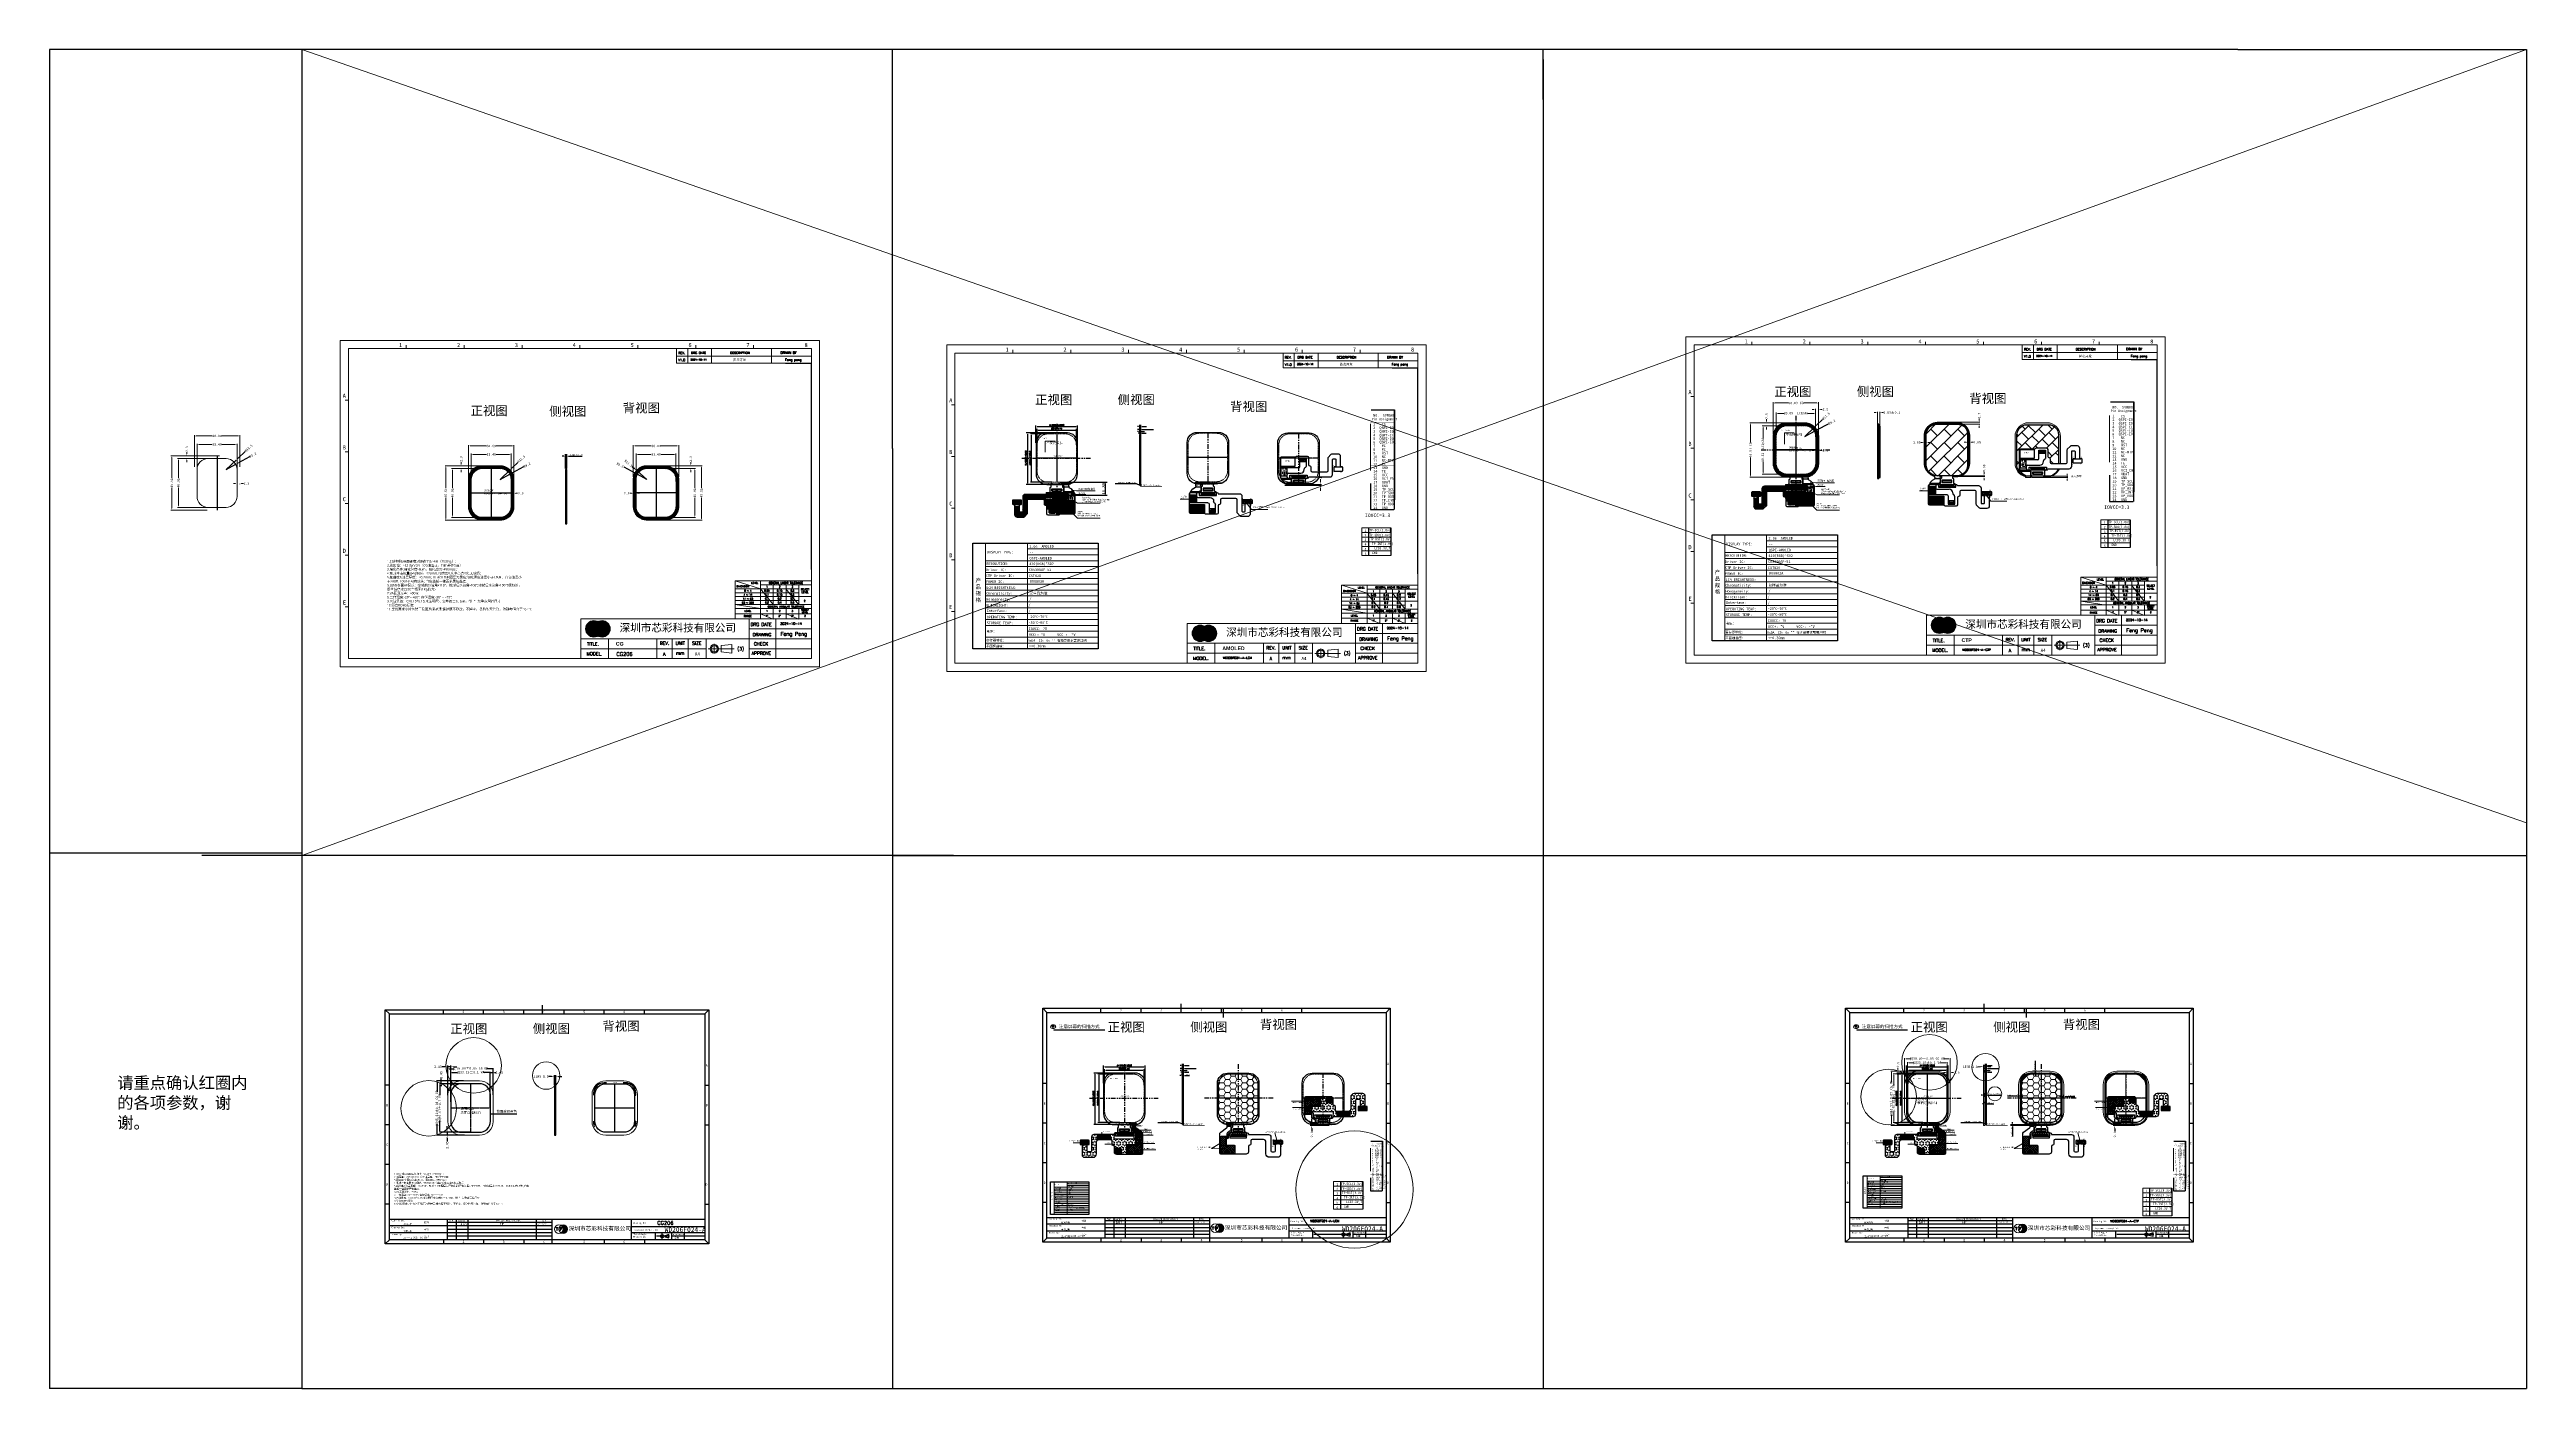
# Model space of a CAD drawing. Header units: inches. Extents: x 1765 to 5217, y -1519 to 441.
# Drawn here: x 3141 to 5217, y -1519 to -398 of the extents above; entities that cross this region are included whole.
import ezdxf
from ezdxf.enums import TextEntityAlignment as Align

# ---------------------------------------------------------------- set-up
doc = ezdxf.new("R2010")
doc.units = ezdxf.units.IN
doc.header["$MEASUREMENT"] = 0
for name, pattern in [('ACISOTGB', [9, 4, -1, 1, -1, 1, -1]), ('CENTER', [0.6, 0.375, -0.075, 0.075, -0.075]), ('DOT', [0.2, 0.1, -0.1])]:
    doc.linetypes.add(name, pattern=pattern)
for name, color, linetype in [('3', 2, 'Continuous'), ('COVER LENS', 6, 'Continuous'), ('FPC', 7, 'Continuous'), ('L63', 5, 'Continuous'), ('LENS', 6, 'Continuous'), ('TOPLAYER', 1, 'Continuous'), ('TOPOVERLAY', 2, 'Continuous'), ('TOPPASTE', 8, 'Continuous'), ('TOPSOLDER', 216, 'Continuous'), ('标注', 3, 'Continuous')]:
    doc.layers.add(name, color=color, linetype=linetype)
for name, color, linetype, lineweight in [('AA', 7, 'Continuous', 13), ('DIM', 3, 'Continuous', 15), ('EMI', 5, 'Continuous', 5), ('label', 1, 'Continuous', 13), ('Mark', 7, 'Continuous', 13), ('图框', 255, 'Continuous', 5), ('尺寸标注', 7, 'Continuous', 0), ('注释', 2, 'Continuous', 13)]:
    doc.layers.add(name, color=color, linetype=linetype, lineweight=lineweight)
doc.styles.add('Arial', font='')
doc.styles.add('C-E02$0$HZ', font='')
doc.styles.add('Chinese', font='')
doc.styles.add('JONES', font='romans.shx')
doc.styles.add('MBC_Arial_Font', font='arial.ttf', dxfattribs={"width": 0.8})
doc.styles.add('Roman', font='romans.shx', dxfattribs={"bigfont": 'bigfont.shx'})
doc.styles.add('ROMANS', font='romans.shx', dxfattribs={"bigfont": 'gbcbig.shx'})
doc.styles.add('STYLE1', font='', dxfattribs={"width": 0.9})
doc.styles.add('TITLE', font='arial.ttf')
doc.styles.add('宋', font='', dxfattribs={"height": 2})
doc.styles.add('宋体', font='')
doc.styles.get('Arial').set_extended_font_data('SimSun')
doc.styles.get('C-E02$0$HZ').set_extended_font_data('NSimSun')
doc.styles.get('Chinese').set_extended_font_data('SimSun')
doc.styles.get('STYLE1').set_extended_font_data('SimSun')
doc.styles.get('宋').set_extended_font_data('SimSun')
doc.styles.get('宋体').set_extended_font_data('SimSun')
doc.dimstyles.new('8ISO-25', dxfattribs={"dimtxt": 1.2, "dimasz": 1.5, "dimexe": 1.25, "dimexo": 0.625, "dimgap": 0.25, "dimtad": 1, "dimtoh": 1, "dimzin": 1, "dimdsep": 46, "dimtxsty": '宋体', "dimcen": 1.2, "dimclrd": 3, "dimclre": 3, "dimclrt": 3, "dimadec": 0, "dimazin": 0, "dimtol": 1, "dimtp": 0.15, "dimtm": 0.15, "dimtfac": 1, "dimtmove": 0, "dimatfit": 3, "dimfxl": 0, "dimarcsym": 0})
doc.dimstyles.new('DIM', dxfattribs={"dimtxt": 1.2, "dimasz": 3, "dimexe": 0.5, "dimexo": 0.5, "dimgap": 0.5, "dimtad": 1, "dimdec": 6, "dimdsep": 46, "dimtxsty": 'Standard', "dimcen": 3.2, "dimclrd": 256, "dimclre": 256, "dimclrt": 256, "dimadec": 0, "dimazin": 0, "dimtol": 1, "dimtfac": 1.2, "dimtmove": 0, "dimatfit": 3, "dimfxl": 0, "dimtolj": 1, "dimarcsym": 0})
doc.dimstyles.new('GB-1', dxfattribs={"dimtxt": 1, "dimasz": 1, "dimexe": 1, "dimexo": 0, "dimgap": 0.3, "dimtad": 1, "dimdec": 4, "dimzin": 1, "dimdsep": 46, "dimtxsty": 'Roman', "dimcen": 0, "dimclrd": 5, "dimclre": 5, "dimadec": 0, "dimazin": 0, "dimtfac": 1, "dimtmove": 0, "dimatfit": 3, "dimfxl": 0, "dimtolj": 1, "dimtzin": 0, "dimarcsym": 0})
doc.dimstyles.new('ISO-25', dxfattribs={"dimtxt": 2, "dimasz": 2.5, "dimexe": 1.25, "dimexo": 0.625, "dimtad": 0, "dimrnd": 0.005, "dimdsep": 46, "dimtxsty": '宋体', "dimcen": 2.5, "dimclrd": 3, "dimclre": 3, "dimclrt": 3, "dimadec": 0, "dimazin": 0, "dimtfac": 1, "dimtmove": 0, "dimatfit": 3, "dimfxl": 0, "dimarcsym": 0})
doc.dimstyles.new('ISO-25$0', dxfattribs={"dimtxt": 2.5, "dimasz": 1, "dimexe": 1.5, "dimexo": 0.5, "dimgap": 0.2, "dimtad": 1, "dimzin": 9, "dimdsep": 46, "dimtxsty": 'Arial', "dimcen": 0.5, "dimadec": 0, "dimazin": 0, "dimtp": 1.2, "dimtm": 1.2, "dimtfac": 1, "dimtmove": 0, "dimatfit": 3, "dimfxl": 0, "dimtolj": 1, "dimarcsym": 0})
doc.dimstyles.new('ISO-25$7', dxfattribs={"dimscale": 0.5, "dimtxt": 2.5, "dimasz": 2, "dimexe": 1.25, "dimexo": 0.625, "dimtad": 0, "dimdsep": 46, "dimtxsty": 'TITLE', "dimcen": 2.5, "dimclrd": 7, "dimclre": 256, "dimclrt": 7, "dimadec": 0, "dimazin": 0, "dimtfac": 1, "dimtmove": 0, "dimatfit": 0, "dimfxl": 0, "dimlwd": 9, "dimlwe": 9, "dimarcsym": 0})
doc.dimstyles.new('RG', dxfattribs={"dimtxt": 2, "dimasz": 1, "dimexe": 0.5, "dimexo": 0.3, "dimgap": 0.3, "dimtad": 0, "dimzin": 1, "dimdsep": 46, "dimtxsty": '宋体', "dimcen": 2.5, "dimclrd": 256, "dimclre": 256, "dimclrt": 256, "dimadec": 0, "dimazin": 2, "dimtfac": 1, "dimtmove": 0, "dimatfit": 3, "dimfxl": 0, "dimarcsym": 0})
doc.dimstyles.new('YanXiu', dxfattribs={"dimtxt": 2.5, "dimasz": 2.2, "dimexe": 0.66, "dimexo": 0.66, "dimgap": 0.66, "dimtad": 0, "dimdsep": 46, "dimtxsty": 'Chinese', "dimcen": 0, "dimclrd": 119, "dimclre": 119, "dimclrt": 42, "dimazin": 2, "dimtfac": 1, "dimtofl": 0, "dimtmove": 0, "dimatfit": 3, "dimfxl": 0, "dimlwd": 5, "dimlwe": 5, "dimarcsym": 0})
doc.dimstyles.new('标注-赛华', dxfattribs={"dimtxt": 2.5, "dimasz": 2.5, "dimexe": 1.25, "dimexo": 0.65, "dimtad": 1, "dimzin": 1, "dimdsep": 46, "dimtxsty": 'Arial', "dimcen": 1.5, "dimadec": 0, "dimazin": 0, "dimtfac": 1, "dimtmove": 0, "dimatfit": 3, "dimfxl": 0, "dimtolj": 1, "dimtzin": 0, "dimarcsym": 0})
pattern_1 = [(45, (2202.3259, -1048.2747), (-0.61871843, 0.61871843), []), (135, (2202.3259, -1048.2747), (-1.8561553, 0.61871843), [2.1875, -1.3125])]
pattern_2 = [(45, (1446.77874, -112.53366), (-0.0883883476, 0.0883883476), [])]
pattern_3 = [(45, (2821.7366, -1041.4666), (-0.61871843, 0.61871843), []), (135, (2821.7366, -1041.4666), (-1.8561553, 0.61871843), [2.1875, -1.3125])]
pattern_4 = [(45, (380.085, 206.2259), (-0.88388348, 0.88388348), []), (135, (380.085, 206.2259), (-0.88388348, -0.88388348), [])]
pattern_5 = [(45, (380.085, 330.43185), (-0.53033009, 0.53033009), []), (45, (380.26174, 330.43185), (-0.53033009, 0.53033009), []), (45, (380.4385, 330.43185), (-0.53033009, 0.53033009), []), (45, (380.6153, 330.43185), (-0.53033009, 0.53033009), [])]
pattern_6 = [(0, (380.085, 330.4319), (0, 2.1650635), [1.25, -1.25]), (60, (380.085, 330.4319), (-1.875, 1.0825318), [1.25, -1.25]), (120, (380.71, 331.5144), (-1.875, -1.0825318), [1.25, -1.25])]
pattern_7 = [(225, (7869.7683, -2803.9446), (0.88388348, -0.88388348), []), (315, (7869.7683, -2803.9446), (0.88388348, 0.88388348), [])]
pattern_8 = [(45, (1052.9501, 206.2259), (-0.88388348, 0.88388348), []), (135, (1052.9501, 206.2259), (-0.88388348, -0.88388348), [])]
pattern_9 = [(45, (1052.9501, 330.43185), (-0.53033009, 0.53033009), []), (45, (1053.12686, 330.43185), (-0.53033009, 0.53033009), []), (45, (1053.3036, 330.43185), (-0.53033009, 0.53033009), []), (45, (1053.4804, 330.43185), (-0.53033009, 0.53033009), [])]
pattern_10 = [(0, (1052.95, 330.4319), (0, 2.1650635), [1.25, -1.25]), (60, (1052.95, 330.4319), (-1.875, 1.0825318), [1.25, -1.25]), (120, (1053.575, 331.5144), (-1.875, -1.0825318), [1.25, -1.25])]
pattern_11 = [(225, (8542.6334, -2803.9446), (0.88388348, -0.88388348), []), (315, (8542.6334, -2803.9446), (0.88388348, 0.88388348), [])]

# ---------------------------------------------------------------- blocks, each defined once
blk = doc.blocks.new('mark')
at = {"layer": '尺寸标注', "color": 1}
for p, q in [((3641, 1398.6), (3641.3, 1398.6)), ((3641.1, 1398.8), (3641.1, 1398.5))]:
    blk.add_line(p, q, dxfattribs=at)
at = {"layer": '尺寸标注', "color": 2}
for points in [[(3641, 1398.7), (3641.1, 1398.7), (3641.1, 1398.7), (3641, 1398.7)], [(3641, 1398.6), (3641.1, 1398.6), (3641.1, 1398.5), (3641, 1398.5)], [(3641.2, 1398.7), (3641.2, 1398.7), (3641.2, 1398.7), (3641.2, 1398.7)], [(3641.2, 1398.6), (3641.2, 1398.6), (3641.2, 1398.5), (3641.2, 1398.5)]]:
    blk.add_lwpolyline(points, close=True, dxfattribs=at)
blk = doc.blocks.new('*D14')
at = {"layer": 'Defpoints', "color": 0, "linetype": 'Continuous', "ltscale": 100, "transparency": 16777216}
for p in [(4054.8, -720.1), (4055.3, -716), (4055.3, -720.2)]:
    blk.add_point(p, dxfattribs=at)
at = {"layer": 'DIM', "color": 0, "linetype": 'Continuous', "lineweight": -2, "ltscale": 100, "transparency": 16777216}
for p, q in [((4053.8, -716), (4052.8, -716)), ((4054.8, -719.6), (4054.8, -714.5)), ((4054.8, -716), (4055.3, -716)), ((4055.3, -719.7), (4055.3, -714.5)), ((4056.3, -716), (4066.2, -716))]:
    blk.add_line(p, q, dxfattribs=at)
at = {"layer": 'DIM', "color": 0, "linetype": 'Continuous', "ltscale": 100, "transparency": 16777216}
for points in [[(4053.8, -715.9), (4053.8, -716.2), (4054.8, -716)], [(4056.3, -715.9), (4056.3, -716.2), (4055.3, -716)]]:
    blk.add_solid(points, dxfattribs=at)
at = {"layer": 'DIM', "color": 0, "linetype": 'Continuous', "ltscale": 100, "transparency": 16777216, "insert": (4064.5, -715.7), "char_height": 0.5, "attachment_point": 5, "style": '宋体'}
blk.add_mtext('\\A1;{\\H0.4545x;0.5%%P0.05(ENCAP+BP)}', dxfattribs=at)
blk = doc.blocks.new('*D15')
at = {"layer": 'Defpoints', "color": 0, "linetype": 'Continuous', "ltscale": 100, "transparency": 16777216}
for p in [(4055.3, -720.2), (4055.5, -719.1), (4055.5, -720.2)]:
    blk.add_point(p, dxfattribs=at)
at = {"layer": 'DIM', "color": 0, "linetype": 'Continuous', "lineweight": -2, "ltscale": 100, "transparency": 16777216}
for p, q in [((4054.3, -719.1), (4053.3, -719.1)), ((4055.3, -719.7), (4055.3, -717.6)), ((4055.3, -719.1), (4055.5, -719.1)), ((4055.5, -719.7), (4055.5, -717.6)), ((4056.5, -719.1), (4060.1, -719.1))]:
    blk.add_line(p, q, dxfattribs=at)
at = {"layer": 'DIM', "color": 0, "linetype": 'Continuous', "ltscale": 100, "transparency": 16777216}
for points in [[(4054.3, -718.9), (4054.3, -719.3), (4055.3, -719.1)], [(4056.5, -718.9), (4056.5, -719.3), (4055.5, -719.1)]]:
    blk.add_solid(points, dxfattribs=at)
at = {"layer": 'DIM', "color": 0, "linetype": 'Continuous', "ltscale": 100, "transparency": 16777216, "insert": (4058.8, -718.8), "char_height": 0.5, "attachment_point": 5, "style": '宋体'}
blk.add_mtext('\\A1;{\\H0.4545x;0.2%%P0.05(SCF)}', dxfattribs=at)
blk = doc.blocks.new('*D16')
at = {"layer": 'Defpoints', "color": 0, "linetype": 'Continuous', "ltscale": 100, "transparency": 16777216}
for p in [(4054.7, -720.1), (4054.8, -717.6), (4054.8, -720.1)]:
    blk.add_point(p, dxfattribs=at)
at = {"layer": 'DIM', "color": 0, "linetype": 'Continuous', "lineweight": -2, "ltscale": 100, "transparency": 16777216}
for p, q in [((4053.7, -717.6), (4052.7, -717.6)), ((4054.7, -719.6), (4054.7, -716.1)), ((4054.7, -717.6), (4054.8, -717.6)), ((4054.8, -719.6), (4054.8, -716.1)), ((4055.8, -717.6), (4058.6, -717.6))]:
    blk.add_line(p, q, dxfattribs=at)
at = {"layer": 'DIM', "color": 0, "linetype": 'Continuous', "ltscale": 100, "transparency": 16777216}
for points in [[(4053.7, -717.5), (4053.7, -717.8), (4054.7, -717.6)], [(4055.8, -717.5), (4055.8, -717.8), (4054.8, -717.6)]]:
    blk.add_solid(points, dxfattribs=at)
at = {"layer": 'DIM', "color": 0, "linetype": 'Continuous', "ltscale": 100, "transparency": 16777216, "insert": (4057.7, -717.3), "char_height": 0.5, "attachment_point": 5, "style": '宋体'}
blk.add_mtext('\\A1;{\\H0.4545x;0.13(POL)}', dxfattribs=at)
blk = doc.blocks.new('*D17')
at = {"layer": 'Defpoints', "color": 0, "linetype": 'Continuous', "ltscale": 100, "transparency": 16777216}
for p in [(4054.7, -720.1), (4055.5, -713.6), (4055.5, -720.2)]:
    blk.add_point(p, dxfattribs=at)
at = {"layer": 'DIM', "color": 0, "linetype": 'Continuous', "lineweight": -2, "ltscale": 100, "transparency": 16777216}
for p, q in [((4053.7, -713.6), (4052.7, -713.6)), ((4054.7, -719.6), (4054.7, -712.1)), ((4054.7, -713.6), (4055.5, -713.6)), ((4055.5, -719.7), (4055.5, -712.1)), ((4056.5, -713.6), (4060.4, -713.6))]:
    blk.add_line(p, q, dxfattribs=at)
at = {"layer": 'DIM', "color": 0, "linetype": 'Continuous', "ltscale": 100, "transparency": 16777216}
for points in [[(4053.7, -713.4), (4053.7, -713.7), (4054.7, -713.6)], [(4056.5, -713.4), (4056.5, -713.7), (4055.5, -713.6)]]:
    blk.add_solid(points, dxfattribs=at)
at = {"layer": 'DIM', "color": 0, "linetype": 'Continuous', "ltscale": 100, "transparency": 16777216, "insert": (4059, -713.2), "char_height": 0.5, "attachment_point": 5, "style": '宋体'}
blk.add_mtext('\\A1;{\\H0.4545x;0.83%%P0.1(TOTAL)}', dxfattribs=at)
blk = doc.blocks.new('A$C06BB6509')
at = {"color": 6}
for points in [[(-0.3, 0), (0, 0), (0, -42.615), (-0.3, -42.615)], [(0, 0), (0.2, 0), (0.2, -43.135), (0, -43.135)]]:
    blk.add_lwpolyline(points, close=True, dxfattribs=at)
blk = doc.blocks.new('*D10')
at = {"layer": 'Defpoints', "color": 0, "transparency": 16777216}
for p in [(567.4, 197.5), (532.6, 183.8), (567.4, 183.8)]:
    blk.add_point(p, dxfattribs=at)
at = {"layer": '尺寸标注', "color": 5, "lineweight": -2, "transparency": 16777216}
for p, q in [((532.6, 183.8), (532.6, 198.5)), ((533.6, 197.5), (566.4, 197.5)), ((567.4, 183.8), (567.4, 198.5))]:
    blk.add_line(p, q, dxfattribs=at)
at = {"layer": '尺寸标注', "color": 5, "transparency": 16777216}
for points in [[(533.6, 197.7), (533.6, 197.3), (532.6, 197.5)], [(566.4, 197.7), (566.4, 197.3), (567.4, 197.5)]]:
    blk.add_solid(points, dxfattribs=at)
at = {"layer": '尺寸标注', "color": 0, "transparency": 16777216, "insert": (550, 198.6), "char_height": 1, "attachment_point": 5, "style": 'Roman'}
blk.add_mtext('\\A1;34.7870\\M+1817D0.15(OD)', dxfattribs=at)
blk = doc.blocks.new('*D11')
at = {"layer": 'Defpoints', "color": 0, "transparency": 16777216}
for p in [(566.6, 194.6), (533.5, 182.2), (566.6, 182.2)]:
    blk.add_point(p, dxfattribs=at)
at = {"layer": '尺寸标注', "color": 5, "lineweight": -2, "transparency": 16777216}
for p, q in [((533.5, 182.2), (533.5, 195.6)), ((534.5, 194.6), (565.6, 194.6)), ((566.6, 182.2), (566.6, 195.6))]:
    blk.add_line(p, q, dxfattribs=at)
at = {"layer": '尺寸标注', "color": 5, "transparency": 16777216}
for points in [[(534.5, 194.8), (534.5, 194.4), (533.5, 194.6)], [(565.6, 194.8), (565.6, 194.4), (566.6, 194.6)]]:
    blk.add_solid(points, dxfattribs=at)
at = {"layer": '尺寸标注', "color": 0, "transparency": 16777216, "insert": (549.9, 195.7), "char_height": 1, "attachment_point": 5, "style": 'Roman'}
blk.add_mtext('\\A1;(33.0870 AA)', dxfattribs=at)
blk = doc.blocks.new('*D12')
at = {"layer": 'Defpoints', "color": 0, "transparency": 16777216}
for p in [(541.1, 192.2), (525.4, 149.1), (541.6, 149.1)]:
    blk.add_point(p, dxfattribs=at)
at = {"layer": '尺寸标注', "color": 5, "lineweight": -2, "transparency": 16777216}
for p, q in [((541.1, 192.2), (524.4, 192.2)), ((525.4, 191.2), (525.4, 150.1)), ((541.6, 149.1), (524.4, 149.1))]:
    blk.add_line(p, q, dxfattribs=at)
at = {"layer": '尺寸标注', "color": 5, "transparency": 16777216}
for points in [[(525.2, 191.2), (525.6, 191.2), (525.4, 192.2)], [(525.2, 150.1), (525.6, 150.1), (525.4, 149.1)]]:
    blk.add_solid(points, dxfattribs=at)
at = {"layer": '尺寸标注', "color": 0, "transparency": 16777216, "insert": (524.3, 171.1), "char_height": 1, "attachment_point": 5, "rotation": 90, "style": 'Roman'}
blk.add_mtext('\\A1;43.1350\\M+1817D0.15(OD)', dxfattribs=at)
blk = doc.blocks.new('*D13')
at = {"layer": 'Defpoints', "color": 0, "transparency": 16777216}
for p in [(528.9, 191.4), (547.8, 191.4), (546.3, 150.9)]:
    blk.add_point(p, dxfattribs=at)
at = {"layer": '尺寸标注', "color": 5, "lineweight": -2, "transparency": 16777216}
for p, q in [((547.8, 191.4), (527.9, 191.4)), ((528.9, 151.9), (528.9, 190.4)), ((546.3, 150.9), (527.9, 150.9))]:
    blk.add_line(p, q, dxfattribs=at)
at = {"layer": '尺寸标注', "color": 5, "transparency": 16777216}
for points in [[(528.7, 190.4), (529, 190.4), (528.9, 191.4)], [(528.7, 151.9), (529, 151.9), (528.9, 150.9)]]:
    blk.add_solid(points, dxfattribs=at)
at = {"layer": '尺寸标注', "color": 0, "transparency": 16777216, "insert": (527.8, 171.1), "char_height": 1, "attachment_point": 5, "rotation": 90, "style": 'Roman'}
blk.add_mtext('\\A1;40.5114\\M+1817D0.15({\\Fromans,bigfont|c134;AA})', dxfattribs=at)
blk = doc.blocks.new('CO5300AF-51-1')
for p, q in [((117, 67.8), (124.6, 67.8)), ((124.6, 66.1), (117, 66.1))]:
    blk.add_line(p, q)
for points in [[(126, 71.5), (125.7, 71.3, 0.254671), (125.6, 71.1), (125.6, 69.6, 0.315299), (125.8, 69.4), (126.2, 69.2, -0.315299), (126.4, 68.9), (126.4, 65.5, 0.263643), (126.5, 65.3), (127.9, 64.4, -0.263643), (128, 64.2), (128, 62.2, -0.414214), (127.8, 62), (113.7, 62, -0.414214), (113.5, 62.2), (113.5, 64.2, -0.263643), (113.6, 64.4), (115, 65.3, 0.263643), (115.2, 65.5), (115.2, 68.9, -0.315299), (115.4, 69.2), (115.8, 69.4, 0.315299), (116, 69.6), (116, 71.1, 0.254671), (115.9, 71.3), (115.5, 71.5, -0.254671), (115.5, 71.7), (115.5, 71.8, -0.414214), (115.7, 72), (125.9, 72, -0.414214), (126.1, 71.8), (126.1, 71.7, -0.254671)], [(124.9, 67.8), (124.9, 66.1, -0.414214), (124.6, 65.9), (117, 65.9, -0.414214), (116.7, 66.1), (116.7, 67.8, -0.414214), (117, 68.1), (124.6, 68.1, -0.414214)]]:
    blk.add_lwpolyline(points, format="xyb", close=True)
at = {"color": 0}
for points in [[(115.5, 62.8), (114.8, 62.8), (114.8, 62.7), (115.5, 62.7)], [(115.1, 62.8), (115, 62.8), (115, 63.1), (115.1, 63.1)], [(115.6, 62.1), (115.5, 62.1), (115.5, 63.8), (115.6, 63.8)], [(115.7, 62.1), (115.6, 62.1), (115.6, 63.8), (115.7, 63.8)], [(115.8, 62.1), (115.8, 62.1), (115.8, 63.8), (115.8, 63.8)], [(116, 62.1), (115.9, 62.1), (115.9, 63.8), (116, 63.8)], [(116.1, 72), (116, 72), (116, 71.5), (116.1, 71.5)], [(116, 72), (116, 72), (116, 71.5), (116, 71.5)], [(116, 72), (116, 72), (116, 71.5), (116, 71.5)], [(116, 72), (116, 72), (116, 71.5), (116, 71.5)], [(116.1, 62.1), (116, 62.1), (116, 63.8), (116.1, 63.8)], [(116.2, 72), (116.1, 72), (116.1, 71.5), (116.2, 71.5)], [(116.1, 72), (116.1, 72), (116.1, 71.5), (116.1, 71.5)], [(116.1, 72), (116.1, 72), (116.1, 71.5), (116.1, 71.5)], [(116.2, 62.1), (116.1, 62.1), (116.1, 63.8), (116.2, 63.8)], [(116.2, 72), (116.2, 72), (116.2, 71.5), (116.2, 71.5)], [(116.2, 72), (116.2, 72), (116.2, 71.5), (116.2, 71.5)], [(116.2, 72), (116.2, 72), (116.2, 71.5), (116.2, 71.5)], [(116.4, 72), (116.3, 72), (116.3, 71.5), (116.4, 71.5)], [(116.3, 72), (116.3, 72), (116.3, 71.5), (116.3, 71.5)], [(116.3, 72), (116.3, 72), (116.3, 71.5), (116.3, 71.5)], [(116.3, 72), (116.3, 72), (116.3, 71.5), (116.3, 71.5)], [(116.3, 62.1), (116.3, 62.1), (116.3, 63.8), (116.3, 63.8)], [(116.5, 72), (116.4, 72), (116.4, 71.5), (116.5, 71.5)], [(116.4, 72), (116.4, 72), (116.4, 71.5), (116.4, 71.5)], [(116.4, 72), (116.4, 72), (116.4, 71.5), (116.4, 71.5)], [(116.5, 62.1), (116.4, 62.1), (116.4, 63.8), (116.5, 63.8)], [(116.5, 72), (116.5, 72), (116.5, 71.5), (116.5, 71.5)], [(116.5, 72), (116.5, 72), (116.5, 71.5), (116.5, 71.5)], [(116.5, 72), (116.5, 72), (116.5, 71.5), (116.5, 71.5)], [(116.6, 62.1), (116.5, 62.1), (116.5, 63.8), (116.6, 63.8)], [(116.7, 72), (116.6, 72), (116.6, 71.5), (116.7, 71.5)], [(116.6, 72), (116.6, 72), (116.6, 71.5), (116.6, 71.5)], [(116.6, 72), (116.6, 72), (116.6, 71.5), (116.6, 71.5)], [(116.6, 72), (116.6, 72), (116.6, 71.5), (116.6, 71.5)], [(116.8, 72), (116.7, 72), (116.7, 71.5), (116.8, 71.5)], [(116.7, 72), (116.7, 72), (116.7, 71.5), (116.7, 71.5)], [(116.7, 72), (116.7, 72), (116.7, 71.5), (116.7, 71.5)], [(116.7, 62.1), (116.7, 62.1), (116.7, 63.8), (116.7, 63.8)], [(116.8, 72), (116.8, 72), (116.8, 71.5), (116.8, 71.5)], [(116.8, 72), (116.8, 72), (116.8, 71.5), (116.8, 71.5)], [(116.8, 72), (116.8, 72), (116.8, 71.5), (116.8, 71.5)], [(116.9, 62.1), (116.8, 62.1), (116.8, 63.8), (116.9, 63.8)], [(117, 72), (116.9, 72), (116.9, 71.5), (117, 71.5)], [(116.9, 72), (116.9, 72), (116.9, 71.5), (116.9, 71.5)], [(116.9, 72), (116.9, 72), (116.9, 71.5), (116.9, 71.5)], [(116.9, 72), (116.9, 72), (116.9, 71.5), (116.9, 71.5)], [(117, 62.1), (116.9, 62.1), (116.9, 63.8), (117, 63.8)], [(117.1, 72), (117, 72), (117, 71.5), (117.1, 71.5)], [(117, 72), (117, 72), (117, 71.5), (117, 71.5)], [(117, 72), (117, 72), (117, 71.5), (117, 71.5)], [(124.6, 67.8), (117, 67.8), (117, 66.1), (124.6, 66.1)], [(117.1, 72), (117.1, 72), (117.1, 71.5), (117.1, 71.5)], [(117.1, 72), (117.1, 72), (117.1, 71.5), (117.1, 71.5)], [(117.1, 72), (117.1, 72), (117.1, 71.5), (117.1, 71.5)], [(117.1, 62.1), (117.1, 62.1), (117.1, 63.8), (117.1, 63.8)], [(117.3, 72), (117.2, 72), (117.2, 71.5), (117.3, 71.5)], [(117.2, 72), (117.2, 72), (117.2, 71.5), (117.2, 71.5)], [(117.2, 72), (117.2, 72), (117.2, 71.5), (117.2, 71.5)], [(117.2, 72), (117.2, 72), (117.2, 71.5), (117.2, 71.5)], [(117.3, 62.1), (117.2, 62.1), (117.2, 63.8), (117.3, 63.8)], [(117.4, 72), (117.3, 72), (117.3, 71.5), (117.4, 71.5)], [(117.3, 72), (117.3, 72), (117.3, 71.5), (117.3, 71.5)], [(117.3, 72), (117.3, 72), (117.3, 71.5), (117.3, 71.5)], [(117.4, 62.1), (117.3, 62.1), (117.3, 63.8), (117.4, 63.8)], [(117.4, 72), (117.4, 72), (117.4, 71.5), (117.4, 71.5)], [(117.4, 72), (117.4, 72), (117.4, 71.5), (117.4, 71.5)], [(117.4, 72), (117.4, 72), (117.4, 71.5), (117.4, 71.5)], [(117.5, 62.1), (117.4, 62.1), (117.4, 63.8), (117.5, 63.8)], [(117.6, 72), (117.5, 72), (117.5, 71.5), (117.6, 71.5)], [(117.5, 72), (117.5, 72), (117.5, 71.5), (117.5, 71.5)], [(117.5, 72), (117.5, 72), (117.5, 71.5), (117.5, 71.5)], [(117.5, 72), (117.5, 72), (117.5, 71.5), (117.5, 71.5)], [(117.7, 72), (117.6, 72), (117.6, 71.5), (117.7, 71.5)], [(117.6, 72), (117.6, 72), (117.6, 71.5), (117.6, 71.5)], [(117.6, 72), (117.6, 72), (117.6, 71.5), (117.6, 71.5)], [(117.6, 62.1), (117.6, 62.1), (117.6, 63.8), (117.6, 63.8)], [(117.7, 72), (117.7, 72), (117.7, 71.5), (117.7, 71.5)], [(117.7, 72), (117.7, 72), (117.7, 71.5), (117.7, 71.5)], [(117.7, 72), (117.7, 72), (117.7, 71.5), (117.7, 71.5)], [(117.8, 62.1), (117.7, 62.1), (117.7, 63.8), (117.8, 63.8)], [(117.9, 72), (117.8, 72), (117.8, 71.5), (117.9, 71.5)], [(117.8, 72), (117.8, 72), (117.8, 71.5), (117.8, 71.5)], [(117.8, 72), (117.8, 72), (117.8, 71.5), (117.8, 71.5)], [(117.8, 72), (117.8, 72), (117.8, 71.5), (117.8, 71.5)], [(117.9, 62.1), (117.8, 62.1), (117.8, 63.8), (117.9, 63.8)], [(118, 72), (117.9, 72), (117.9, 71.5), (118, 71.5)], [(117.9, 72), (117.9, 72), (117.9, 71.5), (117.9, 71.5)], [(117.9, 72), (117.9, 72), (117.9, 71.5), (117.9, 71.5)], [(118, 72), (118, 72), (118, 71.5), (118, 71.5)], [(118, 72), (118, 72), (118, 71.5), (118, 71.5)], [(118, 72), (118, 72), (118, 71.5), (118, 71.5)], [(118, 62.1), (118, 62.1), (118, 63.8), (118, 63.8)], [(118.2, 72), (118.1, 72), (118.1, 71.5), (118.2, 71.5)], [(118.1, 72), (118.1, 72), (118.1, 71.5), (118.1, 71.5)], [(118.1, 72), (118.1, 72), (118.1, 71.5), (118.1, 71.5)], [(118.1, 72), (118.1, 72), (118.1, 71.5), (118.1, 71.5)], [(118.2, 62.1), (118.1, 62.1), (118.1, 63.8), (118.2, 63.8)], [(118.3, 72), (118.2, 72), (118.2, 71.5), (118.3, 71.5)], [(118.2, 72), (118.2, 72), (118.2, 71.5), (118.2, 71.5)], [(118.2, 72), (118.2, 72), (118.2, 71.5), (118.2, 71.5)], [(118.3, 62.1), (118.2, 62.1), (118.2, 63.8), (118.3, 63.8)], [(118.3, 72), (118.3, 72), (118.3, 71.5), (118.3, 71.5)], [(118.3, 72), (118.3, 72), (118.3, 71.5), (118.3, 71.5)], [(118.3, 72), (118.3, 72), (118.3, 71.5), (118.3, 71.5)], [(118.5, 72), (118.4, 72), (118.4, 71.5), (118.5, 71.5)], [(118.4, 72), (118.4, 72), (118.4, 71.5), (118.4, 71.5)], [(118.4, 72), (118.4, 72), (118.4, 71.5), (118.4, 71.5)], [(118.4, 72), (118.4, 72), (118.4, 71.5), (118.4, 71.5)], [(118.4, 62.1), (118.4, 62.1), (118.4, 63.8), (118.4, 63.8)], [(118.6, 72), (118.5, 72), (118.5, 71.5), (118.6, 71.5)], [(118.5, 72), (118.5, 72), (118.5, 71.5), (118.5, 71.5)], [(118.5, 72), (118.5, 72), (118.5, 71.5), (118.5, 71.5)], [(118.6, 62.1), (118.5, 62.1), (118.5, 63.8), (118.6, 63.8)], [(118.6, 72), (118.6, 72), (118.6, 71.5), (118.6, 71.5)], [(118.6, 72), (118.6, 72), (118.6, 71.5), (118.6, 71.5)], [(118.6, 72), (118.6, 72), (118.6, 71.5), (118.6, 71.5)], [(118.7, 62.1), (118.6, 62.1), (118.6, 63.8), (118.7, 63.8)], [(118.8, 72), (118.7, 72), (118.7, 71.5), (118.8, 71.5)], [(118.7, 72), (118.7, 72), (118.7, 71.5), (118.7, 71.5)], [(118.7, 72), (118.7, 72), (118.7, 71.5), (118.7, 71.5)], [(118.7, 72), (118.7, 72), (118.7, 71.5), (118.7, 71.5)], [(118.8, 62.1), (118.7, 62.1), (118.7, 63.8), (118.8, 63.8)], [(118.9, 72), (118.8, 72), (118.8, 71.5), (118.9, 71.5)], [(118.8, 72), (118.8, 72), (118.8, 71.5), (118.8, 71.5)], [(118.8, 72), (118.8, 72), (118.8, 71.5), (118.8, 71.5)], [(118.9, 72), (118.9, 72), (118.9, 71.5), (118.9, 71.5)], [(118.9, 72), (118.9, 72), (118.9, 71.5), (118.9, 71.5)], [(118.9, 72), (118.9, 72), (118.9, 71.5), (118.9, 71.5)], [(118.9, 62.1), (118.9, 62.1), (118.9, 63.8), (118.9, 63.8)], [(119.1, 72), (119, 72), (119, 71.5), (119.1, 71.5)], [(119, 72), (119, 72), (119, 71.5), (119, 71.5)], [(119, 72), (119, 72), (119, 71.5), (119, 71.5)], [(119, 72), (119, 72), (119, 71.5), (119, 71.5)], [(119.1, 62.1), (119, 62.1), (119, 63.8), (119.1, 63.8)], [(119.2, 72), (119.1, 72), (119.1, 71.5), (119.2, 71.5)], [(119.1, 72), (119.1, 72), (119.1, 71.5), (119.1, 71.5)], [(119.1, 72), (119.1, 72), (119.1, 71.5), (119.1, 71.5)], [(119.2, 62.1), (119.1, 62.1), (119.1, 63.8), (119.2, 63.8)], [(119.2, 72), (119.2, 72), (119.2, 71.5), (119.2, 71.5)], [(119.2, 72), (119.2, 72), (119.2, 71.5), (119.2, 71.5)], [(119.2, 72), (119.2, 72), (119.2, 71.5), (119.2, 71.5)], [(119.4, 72), (119.3, 72), (119.3, 71.5), (119.4, 71.5)], [(119.3, 72), (119.3, 72), (119.3, 71.5), (119.3, 71.5)], [(119.3, 72), (119.3, 72), (119.3, 71.5), (119.3, 71.5)], [(119.3, 72), (119.3, 72), (119.3, 71.5), (119.3, 71.5)], [(119.3, 62.1), (119.3, 62.1), (119.3, 63.8), (119.3, 63.8)], [(119.5, 72), (119.4, 72), (119.4, 71.5), (119.5, 71.5)], [(119.4, 72), (119.4, 72), (119.4, 71.5), (119.4, 71.5)], [(119.4, 72), (119.4, 72), (119.4, 71.5), (119.4, 71.5)], [(119.5, 62.1), (119.4, 62.1), (119.4, 63.8), (119.5, 63.8)], [(119.5, 72), (119.5, 72), (119.5, 71.5), (119.5, 71.5)], [(119.5, 72), (119.5, 72), (119.5, 71.5), (119.5, 71.5)], [(119.5, 72), (119.5, 72), (119.5, 71.5), (119.5, 71.5)], [(119.6, 62.1), (119.5, 62.1), (119.5, 63.8), (119.6, 63.8)], [(119.7, 72), (119.6, 72), (119.6, 71.5), (119.7, 71.5)], [(119.6, 72), (119.6, 72), (119.6, 71.5), (119.6, 71.5)], [(119.6, 72), (119.6, 72), (119.6, 71.5), (119.6, 71.5)], [(119.6, 72), (119.6, 72), (119.6, 71.5), (119.6, 71.5)], [(119.8, 72), (119.7, 72), (119.7, 71.5), (119.8, 71.5)], [(119.7, 72), (119.7, 72), (119.7, 71.5), (119.7, 71.5)], [(119.7, 72), (119.7, 72), (119.7, 71.5), (119.7, 71.5)], [(119.7, 62.1), (119.7, 62.1), (119.7, 63.8), (119.7, 63.8)], [(119.8, 72), (119.8, 72), (119.8, 71.5), (119.8, 71.5)], [(119.8, 72), (119.8, 72), (119.8, 71.5), (119.8, 71.5)], [(119.8, 72), (119.8, 72), (119.8, 71.5), (119.8, 71.5)], [(119.9, 62.1), (119.8, 62.1), (119.8, 63.8), (119.9, 63.8)], [(120, 72), (119.9, 72), (119.9, 71.5), (120, 71.5)], [(119.9, 72), (119.9, 72), (119.9, 71.5), (119.9, 71.5)], [(119.9, 72), (119.9, 72), (119.9, 71.5), (119.9, 71.5)], [(119.9, 72), (119.9, 72), (119.9, 71.5), (119.9, 71.5)], [(120, 62.1), (119.9, 62.1), (119.9, 63.8), (120, 63.8)], [(120.1, 72), (120, 72), (120, 71.5), (120.1, 71.5)], [(120, 72), (120, 72), (120, 71.5), (120, 71.5)], [(120, 72), (120, 72), (120, 71.5), (120, 71.5)], [(120.1, 62.1), (120, 62.1), (120, 63.8), (120.1, 63.8)], [(120.1, 72), (120.1, 72), (120.1, 71.5), (120.1, 71.5)], [(120.1, 72), (120.1, 72), (120.1, 71.5), (120.1, 71.5)], [(120.1, 72), (120.1, 72), (120.1, 71.5), (120.1, 71.5)], [(120.3, 72), (120.2, 72), (120.2, 71.5), (120.3, 71.5)], [(120.2, 72), (120.2, 72), (120.2, 71.5), (120.2, 71.5)], [(120.2, 72), (120.2, 72), (120.2, 71.5), (120.2, 71.5)], [(120.2, 72), (120.2, 72), (120.2, 71.5), (120.2, 71.5)], [(120.2, 62.1), (120.2, 62.1), (120.2, 63.8), (120.2, 63.8)], [(120.3, 72), (120.3, 72), (120.3, 71.5), (120.3, 71.5)], [(120.3, 72), (120.3, 72), (120.3, 71.5), (120.3, 71.5)], [(120.3, 72), (120.3, 72), (120.3, 71.5), (120.3, 71.5)], [(120.4, 62.1), (120.3, 62.1), (120.3, 63.8), (120.4, 63.8)], [(120.4, 72), (120.4, 72), (120.4, 71.5), (120.4, 71.5)], [(120.4, 72), (120.4, 72), (120.4, 71.5), (120.4, 71.5)], [(120.4, 72), (120.4, 72), (120.4, 71.5), (120.4, 71.5)], [(120.5, 62.1), (120.4, 62.1), (120.4, 63.8), (120.5, 63.8)], [(120.6, 72), (120.5, 72), (120.5, 71.5), (120.6, 71.5)], [(120.5, 72), (120.5, 72), (120.5, 71.5), (120.5, 71.5)], [(120.5, 72), (120.5, 72), (120.5, 71.5), (120.5, 71.5)], [(120.5, 72), (120.5, 72), (120.5, 71.5), (120.5, 71.5)], [(120.6, 72), (120.6, 72), (120.6, 71.5), (120.6, 71.5)], [(120.6, 72), (120.6, 72), (120.6, 71.5), (120.6, 71.5)], [(120.6, 72), (120.6, 72), (120.6, 71.5), (120.6, 71.5)], [(120.6, 62.1), (120.6, 62.1), (120.6, 63.8), (120.6, 63.8)], [(120.7, 72), (120.7, 72), (120.7, 71.5), (120.7, 71.5)], [(120.7, 72), (120.7, 72), (120.7, 71.5), (120.7, 71.5)], [(120.7, 72), (120.7, 72), (120.7, 71.5), (120.7, 71.5)], [(120.8, 62.1), (120.7, 62.1), (120.7, 63.8), (120.8, 63.8)], [(120.9, 72), (120.8, 72), (120.8, 71.5), (120.9, 71.5)], [(120.8, 72), (120.8, 72), (120.8, 71.5), (120.8, 71.5)], [(120.8, 72), (120.8, 72), (120.8, 71.5), (120.8, 71.5)], [(120.8, 72), (120.8, 72), (120.8, 71.5), (120.8, 71.5)], [(120.9, 62.1), (120.8, 62.1), (120.8, 63.8), (120.9, 63.8)], [(120.9, 72), (120.9, 72), (120.9, 71.5), (120.9, 71.5)], [(120.9, 72), (120.9, 72), (120.9, 71.5), (120.9, 71.5)], [(120.9, 72), (120.9, 72), (120.9, 71.5), (120.9, 71.5)], [(121, 72), (121, 72), (121, 71.5), (121, 71.5)], [(121, 72), (121, 72), (121, 71.5), (121, 71.5)], [(121, 72), (121, 72), (121, 71.5), (121, 71.5)], [(121, 62.1), (121, 62.1), (121, 63.8), (121, 63.8)], [(121.2, 72), (121.1, 72), (121.1, 71.5), (121.2, 71.5)], [(121.1, 72), (121.1, 72), (121.1, 71.5), (121.1, 71.5)], [(121.1, 72), (121.1, 72), (121.1, 71.5), (121.1, 71.5)], [(121.1, 72), (121.1, 72), (121.1, 71.5), (121.1, 71.5)], [(121.2, 62.1), (121.1, 62.1), (121.1, 63.8), (121.2, 63.8)], [(121.2, 72), (121.2, 72), (121.2, 71.5), (121.2, 71.5)], [(121.2, 72), (121.2, 72), (121.2, 71.5), (121.2, 71.5)], [(121.2, 72), (121.2, 72), (121.2, 71.5), (121.2, 71.5)], [(121.3, 62.1), (121.2, 62.1), (121.2, 63.8), (121.3, 63.8)], [(121.3, 72), (121.3, 72), (121.3, 71.5), (121.3, 71.5)], [(121.3, 72), (121.3, 72), (121.3, 71.5), (121.3, 71.5)], [(121.3, 72), (121.3, 72), (121.3, 71.5), (121.3, 71.5)], [(121.4, 62.1), (121.3, 62.1), (121.3, 63.8), (121.4, 63.8)], [(121.5, 72), (121.4, 72), (121.4, 71.5), (121.5, 71.5)], [(121.4, 72), (121.4, 72), (121.4, 71.5), (121.4, 71.5)], [(121.4, 72), (121.4, 72), (121.4, 71.5), (121.4, 71.5)], [(121.4, 72), (121.4, 72), (121.4, 71.5), (121.4, 71.5)], [(121.5, 72), (121.5, 72), (121.5, 71.5), (121.5, 71.5)], [(121.5, 72), (121.5, 72), (121.5, 71.5), (121.5, 71.5)], [(121.5, 72), (121.5, 72), (121.5, 71.5), (121.5, 71.5)], [(121.5, 62.1), (121.5, 62.1), (121.5, 63.8), (121.5, 63.8)], [(121.6, 72), (121.6, 72), (121.6, 71.5), (121.6, 71.5)], [(121.6, 72), (121.6, 72), (121.6, 71.5), (121.6, 71.5)], [(121.6, 72), (121.6, 72), (121.6, 71.5), (121.6, 71.5)], [(121.7, 62.1), (121.6, 62.1), (121.6, 63.8), (121.7, 63.8)], [(121.8, 72), (121.7, 72), (121.7, 71.5), (121.8, 71.5)], [(121.7, 72), (121.7, 72), (121.7, 71.5), (121.7, 71.5)], [(121.7, 72), (121.7, 72), (121.7, 71.5), (121.7, 71.5)], [(121.7, 72), (121.7, 72), (121.7, 71.5), (121.7, 71.5)], [(121.8, 62.1), (121.7, 62.1), (121.7, 63.8), (121.8, 63.8)], [(121.8, 72), (121.8, 72), (121.8, 71.5), (121.8, 71.5)], [(121.8, 72), (121.8, 72), (121.8, 71.5), (121.8, 71.5)], [(121.8, 72), (121.8, 72), (121.8, 71.5), (121.8, 71.5)], [(121.9, 72), (121.9, 72), (121.9, 71.5), (121.9, 71.5)], [(121.9, 72), (121.9, 72), (121.9, 71.5), (121.9, 71.5)], [(121.9, 72), (121.9, 72), (121.9, 71.5), (121.9, 71.5)], [(121.9, 62.1), (121.9, 62.1), (121.9, 63.8), (121.9, 63.8)], [(122.1, 72), (122, 72), (122, 71.5), (122.1, 71.5)], [(122, 72), (122, 72), (122, 71.5), (122, 71.5)], [(122, 72), (122, 72), (122, 71.5), (122, 71.5)], [(122, 72), (122, 72), (122, 71.5), (122, 71.5)], [(122.1, 62.1), (122, 62.1), (122, 63.8), (122.1, 63.8)], [(122.1, 72), (122.1, 72), (122.1, 71.5), (122.1, 71.5)], [(122.1, 72), (122.1, 72), (122.1, 71.5), (122.1, 71.5)], [(122.1, 72), (122.1, 72), (122.1, 71.5), (122.1, 71.5)], [(122.2, 62.1), (122.1, 62.1), (122.1, 63.8), (122.2, 63.8)], [(122.2, 72), (122.2, 72), (122.2, 71.5), (122.2, 71.5)], [(122.2, 72), (122.2, 72), (122.2, 71.5), (122.2, 71.5)], [(122.2, 72), (122.2, 72), (122.2, 71.5), (122.2, 71.5)], [(122.4, 72), (122.3, 72), (122.3, 71.5), (122.4, 71.5)], [(122.3, 72), (122.3, 72), (122.3, 71.5), (122.3, 71.5)], [(122.3, 72), (122.3, 72), (122.3, 71.5), (122.3, 71.5)], [(122.3, 72), (122.3, 72), (122.3, 71.5), (122.3, 71.5)], [(122.3, 62.1), (122.3, 62.1), (122.3, 63.8), (122.3, 63.8)], [(122.4, 72), (122.4, 72), (122.4, 71.5), (122.4, 71.5)], [(122.4, 72), (122.4, 72), (122.4, 71.5), (122.4, 71.5)], [(122.4, 72), (122.4, 72), (122.4, 71.5), (122.4, 71.5)], [(122.5, 62.1), (122.4, 62.1), (122.4, 63.8), (122.5, 63.8)], [(122.5, 72), (122.5, 72), (122.5, 71.5), (122.5, 71.5)], [(122.5, 72), (122.5, 72), (122.5, 71.5), (122.5, 71.5)], [(122.5, 72), (122.5, 72), (122.5, 71.5), (122.5, 71.5)], [(122.6, 62.1), (122.5, 62.1), (122.5, 63.8), (122.6, 63.8)], [(122.7, 72), (122.6, 72), (122.6, 71.5), (122.7, 71.5)], [(122.6, 72), (122.6, 72), (122.6, 71.5), (122.6, 71.5)], [(122.6, 72), (122.6, 72), (122.6, 71.5), (122.6, 71.5)], [(122.6, 72), (122.6, 72), (122.6, 71.5), (122.6, 71.5)], [(122.7, 62.1), (122.6, 62.1), (122.6, 63.8), (122.7, 63.8)], [(122.7, 72), (122.7, 72), (122.7, 71.5), (122.7, 71.5)], [(122.7, 72), (122.7, 72), (122.7, 71.5), (122.7, 71.5)], [(122.7, 72), (122.7, 72), (122.7, 71.5), (122.7, 71.5)], [(122.8, 72), (122.8, 72), (122.8, 71.5), (122.8, 71.5)], [(122.8, 72), (122.8, 72), (122.8, 71.5), (122.8, 71.5)], [(122.8, 72), (122.8, 72), (122.8, 71.5), (122.8, 71.5)], [(122.8, 62.1), (122.8, 62.1), (122.8, 63.8), (122.8, 63.8)], [(123, 72), (122.9, 72), (122.9, 71.5), (123, 71.5)], [(122.9, 72), (122.9, 72), (122.9, 71.5), (122.9, 71.5)], [(122.9, 72), (122.9, 72), (122.9, 71.5), (122.9, 71.5)], [(122.9, 72), (122.9, 72), (122.9, 71.5), (122.9, 71.5)], [(123, 62.1), (122.9, 62.1), (122.9, 63.8), (123, 63.8)], [(123, 72), (123, 72), (123, 71.5), (123, 71.5)], [(123, 72), (123, 72), (123, 71.5), (123, 71.5)], [(123, 72), (123, 72), (123, 71.5), (123, 71.5)], [(123.1, 62.1), (123, 62.1), (123, 63.8), (123.1, 63.8)], [(123.1, 72), (123.1, 72), (123.1, 71.5), (123.1, 71.5)], [(123.1, 72), (123.1, 72), (123.1, 71.5), (123.1, 71.5)], [(123.1, 72), (123.1, 72), (123.1, 71.5), (123.1, 71.5)], [(123.3, 72), (123.2, 72), (123.2, 71.5), (123.3, 71.5)], [(123.2, 72), (123.2, 72), (123.2, 71.5), (123.2, 71.5)], [(123.2, 72), (123.2, 72), (123.2, 71.5), (123.2, 71.5)], [(123.2, 72), (123.2, 72), (123.2, 71.5), (123.2, 71.5)], [(123.2, 62.1), (123.2, 62.1), (123.2, 63.8), (123.2, 63.8)], [(123.3, 72), (123.3, 72), (123.3, 71.5), (123.3, 71.5)], [(123.3, 72), (123.3, 72), (123.3, 71.5), (123.3, 71.5)], [(123.3, 72), (123.3, 72), (123.3, 71.5), (123.3, 71.5)], [(123.4, 62.1), (123.3, 62.1), (123.3, 63.8), (123.4, 63.8)], [(123.4, 72), (123.4, 72), (123.4, 71.5), (123.4, 71.5)], [(123.4, 72), (123.4, 72), (123.4, 71.5), (123.4, 71.5)], [(123.4, 72), (123.4, 72), (123.4, 71.5), (123.4, 71.5)], [(123.5, 62.1), (123.4, 62.1), (123.4, 63.8), (123.5, 63.8)], [(123.6, 72), (123.5, 72), (123.5, 71.5), (123.6, 71.5)], [(123.5, 72), (123.5, 72), (123.5, 71.5), (123.5, 71.5)], [(123.5, 72), (123.5, 72), (123.5, 71.5), (123.5, 71.5)], [(123.5, 72), (123.5, 72), (123.5, 71.5), (123.5, 71.5)], [(123.6, 72), (123.6, 72), (123.6, 71.5), (123.6, 71.5)], [(123.6, 72), (123.6, 72), (123.6, 71.5), (123.6, 71.5)], [(123.6, 72), (123.6, 72), (123.6, 71.5), (123.6, 71.5)], [(123.6, 62.1), (123.6, 62.1), (123.6, 63.8), (123.6, 63.8)], [(123.7, 72), (123.7, 72), (123.7, 71.5), (123.7, 71.5)], [(123.7, 72), (123.7, 72), (123.7, 71.5), (123.7, 71.5)], [(123.7, 72), (123.7, 72), (123.7, 71.5), (123.7, 71.5)], [(123.8, 62.1), (123.7, 62.1), (123.7, 63.8), (123.8, 63.8)], [(123.9, 72), (123.8, 72), (123.8, 71.5), (123.9, 71.5)], [(123.8, 72), (123.8, 72), (123.8, 71.5), (123.8, 71.5)], [(123.8, 72), (123.8, 72), (123.8, 71.5), (123.8, 71.5)], [(123.8, 72), (123.8, 72), (123.8, 71.5), (123.8, 71.5)], [(123.9, 62.1), (123.8, 62.1), (123.8, 63.8), (123.9, 63.8)], [(123.9, 72), (123.9, 72), (123.9, 71.5), (123.9, 71.5)], [(123.9, 72), (123.9, 72), (123.9, 71.5), (123.9, 71.5)], [(123.9, 72), (123.9, 72), (123.9, 71.5), (123.9, 71.5)], [(124, 62.1), (123.9, 62.1), (123.9, 63.8), (124, 63.8)], [(124, 72), (124, 72), (124, 71.5), (124, 71.5)], [(124, 72), (124, 72), (124, 71.5), (124, 71.5)], [(124, 72), (124, 72), (124, 71.5), (124, 71.5)], [(124.2, 72), (124.1, 72), (124.1, 71.5), (124.2, 71.5)], [(124.1, 72), (124.1, 72), (124.1, 71.5), (124.1, 71.5)], [(124.1, 72), (124.1, 72), (124.1, 71.5), (124.1, 71.5)], [(124.1, 72), (124.1, 72), (124.1, 71.5), (124.1, 71.5)], [(124.1, 62.1), (124.1, 62.1), (124.1, 63.8), (124.1, 63.8)], [(124.2, 72), (124.2, 72), (124.2, 71.5), (124.2, 71.5)], [(124.2, 72), (124.2, 72), (124.2, 71.5), (124.2, 71.5)], [(124.2, 72), (124.2, 72), (124.2, 71.5), (124.2, 71.5)], [(124.3, 62.1), (124.2, 62.1), (124.2, 63.8), (124.3, 63.8)], [(124.3, 72), (124.3, 72), (124.3, 71.5), (124.3, 71.5)], [(124.3, 72), (124.3, 72), (124.3, 71.5), (124.3, 71.5)], [(124.3, 72), (124.3, 72), (124.3, 71.5), (124.3, 71.5)], [(124.4, 62.1), (124.3, 62.1), (124.3, 63.8), (124.4, 63.8)], [(124.5, 72), (124.4, 72), (124.4, 71.5), (124.5, 71.5)], [(124.4, 72), (124.4, 72), (124.4, 71.5), (124.4, 71.5)], [(124.4, 72), (124.4, 72), (124.4, 71.5), (124.4, 71.5)], [(124.4, 72), (124.4, 72), (124.4, 71.5), (124.4, 71.5)], [(124.5, 72), (124.5, 72), (124.5, 71.5), (124.5, 71.5)], [(124.5, 72), (124.5, 72), (124.5, 71.5), (124.5, 71.5)], [(124.5, 72), (124.5, 72), (124.5, 71.5), (124.5, 71.5)], [(124.5, 62.1), (124.5, 62.1), (124.5, 63.8), (124.5, 63.8)], [(124.6, 72), (124.6, 72), (124.6, 71.5), (124.6, 71.5)], [(124.6, 72), (124.6, 72), (124.6, 71.5), (124.6, 71.5)], [(124.6, 72), (124.6, 72), (124.6, 71.5), (124.6, 71.5)], [(124.7, 62.1), (124.6, 62.1), (124.6, 63.8), (124.7, 63.8)], [(124.8, 72), (124.7, 72), (124.7, 71.5), (124.8, 71.5)], [(124.7, 72), (124.7, 72), (124.7, 71.5), (124.7, 71.5)], [(124.7, 72), (124.7, 72), (124.7, 71.5), (124.7, 71.5)], [(124.7, 72), (124.7, 72), (124.7, 71.5), (124.7, 71.5)], [(124.8, 62.1), (124.7, 62.1), (124.7, 63.8), (124.8, 63.8)], [(124.8, 72), (124.8, 72), (124.8, 71.5), (124.8, 71.5)], [(124.8, 72), (124.8, 72), (124.8, 71.5), (124.8, 71.5)], [(124.8, 72), (124.8, 72), (124.8, 71.5), (124.8, 71.5)], [(124.9, 72), (124.9, 72), (124.9, 71.5), (124.9, 71.5)], [(124.9, 72), (124.9, 72), (124.9, 71.5), (124.9, 71.5)], [(124.9, 72), (124.9, 72), (124.9, 71.5), (124.9, 71.5)], [(124.9, 62.1), (124.9, 62.1), (124.9, 63.8), (124.9, 63.8)], [(125.1, 72), (125, 72), (125, 71.5), (125.1, 71.5)], [(125, 72), (125, 72), (125, 71.5), (125, 71.5)], [(125, 72), (125, 72), (125, 71.5), (125, 71.5)], [(125, 72), (125, 72), (125, 71.5), (125, 71.5)], [(125.1, 62.1), (125, 62.1), (125, 63.8), (125.1, 63.8)], [(125.1, 72), (125.1, 72), (125.1, 71.5), (125.1, 71.5)], [(125.1, 72), (125.1, 72), (125.1, 71.5), (125.1, 71.5)], [(125.1, 72), (125.1, 72), (125.1, 71.5), (125.1, 71.5)], [(125.2, 62.1), (125.1, 62.1), (125.1, 63.8), (125.2, 63.8)], [(125.2, 72), (125.2, 72), (125.2, 71.5), (125.2, 71.5)], [(125.2, 72), (125.2, 72), (125.2, 71.5), (125.2, 71.5)], [(125.2, 72), (125.2, 72), (125.2, 71.5), (125.2, 71.5)], [(125.3, 62.1), (125.2, 62.1), (125.2, 63.8), (125.3, 63.8)], [(125.4, 72), (125.3, 72), (125.3, 71.5), (125.4, 71.5)], [(125.3, 72), (125.3, 72), (125.3, 71.5), (125.3, 71.5)], [(125.3, 72), (125.3, 72), (125.3, 71.5), (125.3, 71.5)], [(125.3, 72), (125.3, 72), (125.3, 71.5), (125.3, 71.5)], [(125.4, 72), (125.4, 72), (125.4, 71.5), (125.4, 71.5)], [(125.4, 72), (125.4, 72), (125.4, 71.5), (125.4, 71.5)], [(125.4, 72), (125.4, 72), (125.4, 71.5), (125.4, 71.5)], [(125.4, 62.1), (125.4, 62.1), (125.4, 63.8), (125.4, 63.8)], [(125.5, 72), (125.5, 72), (125.5, 71.5), (125.5, 71.5)], [(125.5, 72), (125.5, 72), (125.5, 71.5), (125.5, 71.5)], [(125.5, 72), (125.5, 72), (125.5, 71.5), (125.5, 71.5)], [(125.6, 62.1), (125.5, 62.1), (125.5, 63.8), (125.6, 63.8)], [(125.6, 72), (125.6, 72), (125.6, 71.5), (125.6, 71.5)], [(125.6, 72), (125.6, 72), (125.6, 71.5), (125.6, 71.5)], [(125.6, 72), (125.6, 72), (125.6, 71.5), (125.6, 71.5)], [(125.7, 62.1), (125.6, 62.1), (125.6, 63.8), (125.7, 63.8)], [(125.8, 62.1), (125.8, 62.1), (125.8, 63.8), (125.8, 63.8)], [(126, 62.1), (125.9, 62.1), (125.9, 63.8), (126, 63.8)], [(126.1, 62.1), (126, 62.1), (126, 63.8), (126.1, 63.8)], [(126.8, 62.8), (126.1, 62.8), (126.1, 62.7), (126.8, 62.7)], [(126.6, 62.8), (126.5, 62.8), (126.5, 63.1), (126.6, 63.1)]]:
    blk.add_lwpolyline(points, close=True, dxfattribs=at)
for points in [[(115.7, 71.9), (115.8, 71.9), (115.8, 71.9), (115.9, 71.9), (115.9, 71.8), (115.8, 71.8), (115.8, 71.7), (115.7, 71.7), (115.7, 71.8), (115.7, 71.8), (115.7, 71.9), (115.7, 71.9)], [(125.8, 71.9), (125.9, 71.9), (125.9, 71.9), (125.9, 71.9), (125.9, 71.8), (125.9, 71.8), (125.9, 71.7), (125.8, 71.7), (125.8, 71.8), (125.7, 71.8), (125.7, 71.9), (125.8, 71.9)]]:
    blk.add_lwpolyline(points, close=True)
blk.add_point((120.8, 67))
at = {"color": 2, "style": 'MBC_Arial_Font'}
for s, p in [('FOF1', (115.5, 62.7)), ('1', (115.5, 62.5)), ('FOF2', (115.7, 62.7)), ('2', (115.7, 62.5)), ('FOF3', (115.8, 62.7)), ('3', (115.8, 62.5)), ('ELVSS', (115.9, 62.7)), ('4', (115.9, 62.5)), ('ELVSS', (116, 62.7)), ('5', (116, 62.5)), ('Dummy', (116.2, 62.7)), ('6', (116.2, 62.5)), ('ELVDD', (116.3, 62.7)), ('7', (116.3, 62.5)), ('ELVDD', (116.4, 62.7)), ('8', (116.4, 62.5)), ('Dummy', (116.5, 62.7)), ('9', (116.6, 62.5)), ('VREFN5', (116.7, 62.7)), ('10', (116.7, 62.5)), ('Dummy', (116.8, 62.7)), ('11', (116.8, 62.5)), ('BVP3D', (117, 62.7)), ('12', (117, 62.5)), ('Dummy', (117.1, 62.7)), ('13', (117.1, 62.5)), ('BVN3D', (117.2, 62.7)), ('14', (117.2, 62.5)), ('VCL', (117.3, 62.7)), ('15', (117.3, 62.5)), ('Dummy', (117.5, 62.7)), ('16', (117.5, 62.5)), ('VREF', (117.6, 62.7)), ('17', (117.6, 62.5)), ('VGSP', (117.7, 62.7)), ('18', (117.7, 62.5)), ('VGMP', (117.9, 62.7)), ('19', (117.9, 62.5)), ('VCI', (118, 62.7)), ('20', (118, 62.5)), ('TE1', (118.1, 62.7)), ('21', (118.1, 62.5)), ('SWIRE', (118.3, 62.7)), ('22', (118.3, 62.5)), ('TE', (118.4, 62.7)), ('23', (118.4, 62.5)), ('RESX', (118.5, 62.7)), ('24', (118.5, 62.5)), ('SD0', (118.6, 62.7)), ('25', (118.6, 62.5)), ('SDI_RDX', (118.8, 62.7)), ('26', (118.8, 62.5)), ('DCX', (118.9, 62.7)), ('27', (118.9, 62.5)), ('WRX_SCL', (119, 62.7)), ('28', (119, 62.5)), ('CSX', (119.2, 62.7)), ('29', (119.2, 62.5)), ('D[0]', (119.3, 62.7)), ('30', (119.3, 62.5)), ('D[1]', (119.4, 62.7)), ('31', (119.4, 62.5)), ('D[2]', (119.5, 62.7)), ('32', (119.6, 62.5)), ('D[3]', (119.7, 62.7)), ('33', (119.7, 62.5)), ('D[4]', (119.8, 62.7)), ('34', (119.8, 62.5)), ('D[5]', (119.9, 62.7)), ('35', (119.9, 62.5)), ('D[6]', (120.1, 62.7)), ('36', (120.1, 62.5)), ('D[7]', (120.2, 62.7)), ('37', (120.2, 62.5)), ('IM1', (120.3, 62.7)), ('38', (120.3, 62.5)), ('IM0', (120.5, 62.7)), ('39', (120.5, 62.5)), ('DSWAP ', (120.6, 62.7)), ('40', (120.6, 62.5)), ('PSWAP ', (120.7, 62.7)), ('41', (120.7, 62.5)), ('VDDIO', (120.9, 62.7)), ('42', (120.9, 62.5)), ('DVDD', (121, 62.7)), ('43', (121, 62.5)), ('DGND', (121.1, 62.7)), ('44', (121.1, 62.5)), ('HSSI_D1_P', (121.2, 62.7)), ('45', (121.2, 62.5)), ('HSSI_D1_N', (121.4, 62.7)), ('46', (121.4, 62.5)), ('AGND', (121.5, 62.7)), ('47', (121.5, 62.5)), ('HSSI_CLK_P', (121.6, 62.7)), ('48', (121.6, 62.5)), ('HSSI_CLK_N', (121.8, 62.7)), ('49', (121.8, 62.5)), ('AGND', (121.9, 62.7)), ('50', (121.9, 62.5)), ('HSSI_D0_P', (122, 62.7)), ('51', (122, 62.5)), ('HSSI_D0_N', (122.1, 62.7)), ('52', (122.2, 62.5)), ('AGND', (122.3, 62.7)), ('53', (122.3, 62.5)), ('C11P', (122.4, 62.7)), ('54', (122.4, 62.5)), ('C11N', (122.5, 62.7)), ('55', (122.5, 62.5)), ('C12P', (122.7, 62.7)), ('56', (122.7, 62.5)), ('C12N', (122.8, 62.7)), ('57', (122.8, 62.5)), ('AVDD', (122.9, 62.7)), ('58', (122.9, 62.5)), ('C41P', (123.1, 62.7)), ('59', (123.1, 62.5)), ('C41N', (123.2, 62.7)), ('60', (123.2, 62.5)), ('C42P', (123.3, 62.7)), ('61', (123.3, 62.5)), ('C42N', (123.5, 62.7)), ('62', (123.5, 62.5)), ('C21P', (123.6, 62.7)), ('63', (123.6, 62.5)), ('C21N', (123.7, 62.7)), ('64', (123.7, 62.5)), ('C31N', (123.8, 62.7)), ('65', (123.8, 62.5)), ('C31P', (124, 62.7)), ('66', (124, 62.5)), ('Dummy', (124.1, 62.7)), ('67', (124.1, 62.5)), ('VGH', (124.2, 62.7)), ('68', (124.2, 62.5)), ('VGHR', (124.4, 62.7)), ('69', (124.4, 62.5)), ('Dummy', (124.5, 62.7)), ('70', (124.5, 62.5)), ('VGLR', (124.6, 62.7)), ('71', (124.6, 62.5)), ('VGL', (124.8, 62.7)), ('72', (124.8, 62.5)), ('AGND', (124.9, 62.7)), ('73', (124.9, 62.5)), ('MTP_PWR', (125, 62.7)), ('74', (125, 62.5)), ('ELVDD', (125.1, 62.7)), ('75', (125.1, 62.5)), ('ELVDD', (125.3, 62.7)), ('76', (125.3, 62.5)), ('Dummy', (125.4, 62.7)), ('77', (125.4, 62.5)), ('ELVSS', (125.5, 62.7)), ('78', (125.5, 62.5)), ('ELVSS', (125.7, 62.7)), ('79', (125.7, 62.5)), ('FOF4', (125.8, 62.7)), ('80', (125.8, 62.5)), ('FOF5', (125.9, 62.7)), ('81', (125.9, 62.5)), ('FOF6', (126.1, 62.7)), ('82', (126.1, 62.5))]:
    blk.add_text(s, height=0.06, rotation=90, dxfattribs=at).set_placement(p, align=Align.MIDDLE_CENTER)
at = {"color": 3, "style": 'MBC_Arial_Font'}
for s, p in [('Dummy', (116, 71.9)), ('Dummy', (116, 71.9)), ('Dummy', (116, 71.9)), ('Dummy', (116.1, 71.9)), ('1', (116, 71.7)), ('2', (116, 71.7)), ('3', (116, 71.7)), ('4', (116.1, 71.7)), ('Dummy', (116.1, 71.9)), ('Dummy', (116.1, 71.9)), ('FOG1_L', (116.1, 71.9)), ('5', (116.1, 71.7)), ('6', (116.1, 71.7)), ('7', (116.1, 71.7)), ('FOG2_L', (116.2, 71.9)), ('Dummy', (116.2, 71.9)), ('ELVSS', (116.2, 71.9)), ('8', (116.2, 71.7)), ('9', (116.2, 71.7)), ('10', (116.2, 71.7)), ('ELVSS', (116.3, 71.9)), ('ELVSS', (116.3, 71.9)), ('ELVSS', (116.3, 71.9)), ('ELVSS', (116.4, 71.9)), ('11', (116.3, 71.7)), ('12', (116.3, 71.7)), ('13', (116.3, 71.7)), ('14', (116.4, 71.7)), ('ELVSS', (116.4, 71.9)), ('ELVSS', (116.4, 71.9)), ('ELVSS', (116.4, 71.9)), ('15', (116.4, 71.7)), ('16', (116.4, 71.7)), ('17', (116.4, 71.7)), ('Dummy', (116.5, 71.9)), ('Dummy', (116.5, 71.9)), ('Dummy', (116.5, 71.9)), ('18', (116.5, 71.7)), ('19', (116.5, 71.7)), ('20', (116.5, 71.7)), ('ELVDD', (116.6, 71.9)), ('ELVDD', (116.6, 71.9)), ('ELVDD', (116.6, 71.9)), ('ELVDD', (116.7, 71.9)), ('21', (116.6, 71.7)), ('22', (116.6, 71.7)), ('23', (116.6, 71.7)), ('24', (116.7, 71.7)), ('ELVDD', (116.7, 71.9)), ('ELVDD', (116.7, 71.9)), ('ELVDD', (116.7, 71.9)), ('25', (116.7, 71.7)), ('26', (116.7, 71.7)), ('27', (116.7, 71.7)), ('ELVDD', (116.8, 71.9)), ('Dummy', (116.8, 71.9)), ('Dummy', (116.8, 71.9)), ('28', (116.8, 71.7)), ('29', (116.8, 71.7)), ('30', (116.8, 71.7)), ('S229', (116.9, 71.9)), ('S228', (116.9, 71.9)), ('S227', (116.9, 71.9)), ('S226', (117, 71.9)), ('31', (116.9, 71.7)), ('32', (116.9, 71.7)), ('33', (116.9, 71.7)), ('34', (117, 71.7)), ('S225', (117, 71.9)), ('S224', (117, 71.9)), ('S223', (117, 71.9)), ('35', (117, 71.7)), ('36', (117, 71.7)), ('37', (117, 71.7)), ('S222', (117.1, 71.9)), ('S221', (117.1, 71.9)), ('S220', (117.1, 71.9)), ('38', (117.1, 71.7)), ('39', (117.1, 71.7)), ('40', (117.1, 71.7)), ('S219', (117.2, 71.9)), ('S218', (117.2, 71.9)), ('S217', (117.2, 71.9)), ('S216', (117.3, 71.9)), ('41', (117.2, 71.7)), ('42', (117.2, 71.7)), ('43', (117.2, 71.7)), ('44', (117.3, 71.7)), ('S215', (117.3, 71.9)), ('S214', (117.3, 71.9)), ('S213', (117.3, 71.9)), ('45', (117.3, 71.7)), ('46', (117.3, 71.7)), ('47', (117.3, 71.7)), ('S212', (117.4, 71.9)), ('S211', (117.4, 71.9)), ('S210', (117.4, 71.9)), ('48', (117.4, 71.7)), ('49', (117.4, 71.7)), ('50', (117.4, 71.7)), ('S209', (117.5, 71.9)), ('S208', (117.5, 71.9)), ('S207', (117.5, 71.9)), ('S206', (117.6, 71.9)), ('51', (117.5, 71.7)), ('52', (117.5, 71.7)), ('53', (117.5, 71.7)), ('54', (117.6, 71.7)), ('S205', (117.6, 71.9)), ('S204', (117.6, 71.9)), ('S203', (117.6, 71.9)), ('55', (117.6, 71.7)), ('56', (117.6, 71.7)), ('57', (117.6, 71.7)), ('S202', (117.7, 71.9)), ('S201', (117.7, 71.9)), ('S200', (117.7, 71.9)), ('58', (117.7, 71.7)), ('59', (117.7, 71.7)), ('60', (117.7, 71.7)), ('S199', (117.8, 71.9)), ('S198', (117.8, 71.9)), ('S197', (117.8, 71.9)), ('S196', (117.9, 71.9)), ('61', (117.8, 71.7)), ('62', (117.8, 71.7)), ('63', (117.8, 71.7)), ('64', (117.9, 71.7)), ('S195', (117.9, 71.9)), ('S194', (117.9, 71.9)), ('S193', (117.9, 71.9)), ('65', (117.9, 71.7)), ('66', (117.9, 71.7)), ('67', (117.9, 71.7)), ('S192', (118, 71.9)), ('S191', (118, 71.9)), ('S190', (118, 71.9)), ('68', (118, 71.7)), ('69', (118, 71.7)), ('70', (118, 71.7)), ('S189', (118.1, 71.9)), ('S188', (118.1, 71.9)), ('S187', (118.1, 71.9)), ('S186', (118.2, 71.9)), ('71', (118.1, 71.7)), ('72', (118.1, 71.7)), ('73', (118.1, 71.7)), ('74', (118.2, 71.7)), ('S185', (118.2, 71.9)), ('S184', (118.2, 71.9)), ('S183', (118.2, 71.9)), ('75', (118.2, 71.7)), ('76', (118.2, 71.7)), ('77', (118.2, 71.7)), ('S182', (118.3, 71.9)), ('S181', (118.3, 71.9)), ('S180', (118.3, 71.9)), ('78', (118.3, 71.7)), ('79', (118.3, 71.7)), ('80', (118.3, 71.7)), ('S179', (118.4, 71.9)), ('S178', (118.4, 71.9)), ('S177', (118.4, 71.9)), ('S176', (118.5, 71.9)), ('81', (118.4, 71.7)), ('82', (118.4, 71.7)), ('83', (118.4, 71.7)), ('84', (118.5, 71.7)), ('S175', (118.5, 71.9)), ('S174', (118.5, 71.9)), ('S173', (118.5, 71.9)), ('85', (118.5, 71.7)), ('86', (118.5, 71.7)), ('87', (118.5, 71.7)), ('S172', (118.6, 71.9)), ('S171', (118.6, 71.9)), ('S170', (118.6, 71.9)), ('88', (118.6, 71.7)), ('89', (118.6, 71.7)), ('90', (118.6, 71.7)), ('S169', (118.7, 71.9)), ('S168', (118.7, 71.9)), ('S167', (118.7, 71.9)), ('S166', (118.8, 71.9)), ('91', (118.7, 71.7)), ('92', (118.7, 71.7)), ('93', (118.7, 71.7)), ('94', (118.8, 71.7)), ('S165', (118.8, 71.9)), ('S164', (118.8, 71.9)), ('S163', (118.8, 71.9)), ('95', (118.8, 71.7)), ('96', (118.8, 71.7)), ('97', (118.8, 71.7)), ('S162', (118.9, 71.9)), ('S161', (118.9, 71.9)), ('S160', (118.9, 71.9)), ('98', (118.9, 71.7)), ('99', (118.9, 71.7)), ('100', (118.9, 71.7)), ('S159', (119, 71.9)), ('S158', (119, 71.9)), ('S157', (119, 71.9)), ('S156', (119.1, 71.9)), ('101', (119, 71.7)), ('102', (119, 71.7)), ('103', (119, 71.7)), ('104', (119.1, 71.7)), ('S155', (119.1, 71.9)), ('S154', (119.1, 71.9)), ('S153', (119.1, 71.9)), ('105', (119.1, 71.7)), ('106', (119.1, 71.7)), ('107', (119.1, 71.7)), ('S152', (119.2, 71.9)), ('S151', (119.2, 71.9)), ('S150', (119.2, 71.9)), ('108', (119.2, 71.7)), ('109', (119.2, 71.7)), ('110', (119.2, 71.7)), ('S149', (119.3, 71.9)), ('S148', (119.3, 71.9)), ('S147', (119.3, 71.9)), ('S146', (119.4, 71.9)), ('111', (119.3, 71.7)), ('112', (119.3, 71.7)), ('113', (119.3, 71.7)), ('114', (119.4, 71.7)), ('S145', (119.4, 71.9)), ('S144', (119.4, 71.9)), ('S143', (119.4, 71.9)), ('115', (119.4, 71.7)), ('116', (119.4, 71.7)), ('117', (119.4, 71.7)), ('S142', (119.5, 71.9)), ('S141', (119.5, 71.9)), ('S140', (119.5, 71.9)), ('118', (119.5, 71.7)), ('119', (119.5, 71.7)), ('120', (119.5, 71.7)), ('S139', (119.6, 71.9)), ('S138', (119.6, 71.9)), ('S137', (119.6, 71.9)), ('S136', (119.7, 71.9)), ('121', (119.6, 71.7)), ('122', (119.6, 71.7)), ('123', (119.6, 71.7)), ('124', (119.7, 71.7)), ('S135', (119.7, 71.9)), ('S134', (119.7, 71.9)), ('S133', (119.7, 71.9)), ('125', (119.7, 71.7)), ('126', (119.7, 71.7)), ('127', (119.7, 71.7)), ('S132', (119.8, 71.9)), ('S131', (119.8, 71.9)), ('S130', (119.8, 71.9)), ('128', (119.8, 71.7)), ('129', (119.8, 71.7)), ('130', (119.8, 71.7)), ('S129', (119.9, 71.9)), ('S128', (119.9, 71.9)), ('S127', (119.9, 71.9)), ('Dummy', (119.9, 71.9)), ('131', (119.9, 71.7)), ('132', (119.9, 71.7)), ('133', (119.9, 71.7)), ('134', (120, 71.7)), ('Dummy', (120, 71.9)), ('VGLR', (120, 71.9)), ('VGLR', (120, 71.9)), ('135', (120, 71.7)), ('136', (120, 71.7)), ('137', (120, 71.7)), ('Dummy', (120.1, 71.9)), ('Dummy', (120.1, 71.9)), ('VREFN5', (120.1, 71.9)), ('138', (120.1, 71.7)), ('139', (120.1, 71.7)), ('140', (120.1, 71.7)), ('VREFN5', (120.2, 71.9)), ('Dummy', (120.2, 71.9)), ('Dummy', (120.2, 71.9)), ('VGHR', (120.3, 71.9)), ('141', (120.2, 71.7)), ('142', (120.2, 71.7)), ('143', (120.2, 71.7)), ('144', (120.3, 71.7)), ('VGHR', (120.3, 71.9)), ('Dummy', (120.3, 71.9)), ('Dummy', (120.3, 71.9)), ('145', (120.3, 71.7)), ('146', (120.3, 71.7)), ('147', (120.3, 71.7)), ('SCAN_OUT', (120.4, 71.9)), ('Dummy', (120.4, 71.9)), ('SW_L[6]', (120.4, 71.9)), ('148', (120.4, 71.7)), ('149', (120.4, 71.7)), ('150', (120.4, 71.7)), ('Dummy', (120.5, 71.9)), ('Dummy', (120.5, 71.9)), ('SW_L[4]', (120.5, 71.9)), ('SW_L[4]', (120.5, 71.9)), ('151', (120.5, 71.7)), ('152', (120.5, 71.7)), ('153', (120.5, 71.7)), ('154', (120.6, 71.7)), ('Dummy', (120.6, 71.9)), ('SW_L[2]', (120.6, 71.9)), ('SW_L[2]', (120.6, 71.9)), ('155', (120.6, 71.7)), ('156', (120.6, 71.7)), ('157', (120.6, 71.7)), ('Dummy', (120.7, 71.9)), ('Dummy', (120.7, 71.9)), ('VSR_L[1]', (120.7, 71.9)), ('158', (120.7, 71.7)), ('159', (120.7, 71.7)), ('160', (120.7, 71.7)), ('VSR_L[3]', (120.8, 71.9)), ('VSR_L[5]', (120.8, 71.9)), ('VSR_R[5]', (120.8, 71.9)), ('VSR_R[3]', (120.8, 71.9)), ('161', (120.8, 71.7)), ('162', (120.8, 71.7)), ('163', (120.8, 71.7)), ('164', (120.9, 71.7)), ('VSR_R[1]', (120.9, 71.9)), ('Dummy', (120.9, 71.9)), ('Dummy', (120.9, 71.9)), ('165', (120.9, 71.7)), ('166', (120.9, 71.7)), ('167', (120.9, 71.7)), ('SW_R[2]', (121, 71.9)), ('SW_R[2]', (121, 71.9)), ('Dummy', (121, 71.9)), ('168', (121, 71.7)), ('169', (121, 71.7)), ('170', (121, 71.7)), ('SW_R[4]', (121.1, 71.9)), ('SW_R[4]', (121.1, 71.9)), ('Dummy', (121.1, 71.9)), ('Dummy', (121.1, 71.9)), ('171', (121.1, 71.7)), ('172', (121.1, 71.7)), ('173', (121.1, 71.7)), ('174', (121.2, 71.7)), ('SW_R[6]', (121.2, 71.9)), ('Dummy', (121.2, 71.9)), ('EM_OUT', (121.2, 71.9)), ('175', (121.2, 71.7)), ('176', (121.2, 71.7)), ('177', (121.2, 71.7)), ('Dummy', (121.3, 71.9)), ('Dummy', (121.3, 71.9)), ('VGHR', (121.3, 71.9)), ('178', (121.3, 71.7)), ('179', (121.3, 71.7)), ('180', (121.3, 71.7)), ('VGHR', (121.4, 71.9)), ('Dummy', (121.4, 71.9)), ('Dummy', (121.4, 71.9)), ('Dummy', (121.4, 71.9)), ('181', (121.4, 71.7)), ('182', (121.4, 71.7)), ('183', (121.4, 71.7)), ('184', (121.5, 71.7)), ('Dummy', (121.5, 71.9)), ('Dummy', (121.5, 71.9)), ('Dummy', (121.5, 71.9)), ('185', (121.5, 71.7)), ('186', (121.5, 71.7)), ('187', (121.5, 71.7)), ('VGLR', (121.6, 71.9)), ('VGLR', (121.6, 71.9)), ('Dummy', (121.6, 71.9)), ('188', (121.6, 71.7)), ('189', (121.6, 71.7)), ('190', (121.6, 71.7)), ('Dummy', (121.7, 71.9)), ('S114', (121.7, 71.9)), ('S113', (121.7, 71.9)), ('S112', (121.8, 71.9)), ('191', (121.7, 71.7)), ('192', (121.7, 71.7)), ('193', (121.7, 71.7)), ('194', (121.8, 71.7)), ('S111', (121.8, 71.9)), ('S110', (121.8, 71.9)), ('S109', (121.8, 71.9)), ('195', (121.8, 71.7)), ('196', (121.8, 71.7)), ('197', (121.8, 71.7)), ('S108', (121.9, 71.9)), ('S107', (121.9, 71.9)), ('S106', (121.9, 71.9)), ('198', (121.9, 71.7)), ('199', (121.9, 71.7)), ('200', (121.9, 71.7)), ('S105', (122, 71.9)), ('S104', (122, 71.9)), ('S103', (122, 71.9)), ('S102', (122.1, 71.9)), ('201', (122, 71.7)), ('202', (122, 71.7)), ('203', (122, 71.7)), ('204', (122.1, 71.7)), ('S101', (122.1, 71.9)), ('S100', (122.1, 71.9)), ('S99', (122.1, 71.9)), ('205', (122.1, 71.7)), ('206', (122.1, 71.7)), ('207', (122.1, 71.7)), ('S98', (122.2, 71.9)), ('S97', (122.2, 71.9)), ('S96', (122.2, 71.9)), ('208', (122.2, 71.7)), ('209', (122.2, 71.7)), ('210', (122.2, 71.7)), ('S95', (122.3, 71.9)), ('S94', (122.3, 71.9)), ('S93', (122.3, 71.9)), ('S92', (122.4, 71.9)), ('211', (122.3, 71.7)), ('212', (122.3, 71.7)), ('213', (122.3, 71.7)), ('214', (122.4, 71.7)), ('S91', (122.4, 71.9)), ('S90', (122.4, 71.9)), ('S89', (122.4, 71.9)), ('215', (122.4, 71.7)), ('216', (122.4, 71.7)), ('217', (122.4, 71.7)), ('S88', (122.5, 71.9)), ('S87', (122.5, 71.9)), ('S86', (122.5, 71.9)), ('218', (122.5, 71.7)), ('219', (122.5, 71.7)), ('220', (122.5, 71.7)), ('S85', (122.6, 71.9)), ('S84', (122.6, 71.9)), ('S83', (122.6, 71.9)), ('S82', (122.7, 71.9)), ('221', (122.6, 71.7)), ('222', (122.6, 71.7)), ('223', (122.6, 71.7)), ('224', (122.7, 71.7)), ('S81', (122.7, 71.9)), ('S80', (122.7, 71.9)), ('S79', (122.7, 71.9)), ('225', (122.7, 71.7)), ('226', (122.7, 71.7)), ('227', (122.7, 71.7)), ('S78', (122.8, 71.9)), ('S77', (122.8, 71.9)), ('S76', (122.8, 71.9)), ('228', (122.8, 71.7)), ('229', (122.8, 71.7)), ('230', (122.8, 71.7)), ('S75', (122.9, 71.9)), ('S74', (122.9, 71.9)), ('S73', (122.9, 71.9)), ('S72', (123, 71.9)), ('231', (122.9, 71.7)), ('232', (122.9, 71.7)), ('233', (122.9, 71.7)), ('234', (123, 71.7)), ('S69', (123, 71.9)), ('S71', (123, 71.9)), ('S70', (123, 71.9)), ('235', (123, 71.7)), ('236', (123, 71.7)), ('237', (123, 71.7)), ('S68', (123.1, 71.9)), ('S67', (123.1, 71.9)), ('S66', (123.1, 71.9)), ('238', (123.1, 71.7)), ('239', (123.1, 71.7)), ('240', (123.1, 71.7)), ('S65', (123.2, 71.9)), ('S64', (123.2, 71.9)), ('S63', (123.2, 71.9)), ('S62', (123.3, 71.9)), ('241', (123.2, 71.7)), ('242', (123.2, 71.7)), ('243', (123.2, 71.7)), ('244', (123.3, 71.7)), ('S60', (123.3, 71.9)), ('S61', (123.3, 71.9)), ('S59', (123.3, 71.9)), ('245', (123.3, 71.7)), ('246', (123.3, 71.7)), ('247', (123.3, 71.7)), ('S58', (123.4, 71.9)), ('S56', (123.4, 71.9)), ('S57', (123.4, 71.9)), ('248', (123.4, 71.7)), ('249', (123.4, 71.7)), ('250', (123.4, 71.7)), ('S55', (123.5, 71.9)), ('S54', (123.5, 71.9)), ('S52', (123.6, 71.9)), ('S53', (123.5, 71.9)), ('251', (123.5, 71.7)), ('252', (123.5, 71.7)), ('253', (123.5, 71.7)), ('254', (123.6, 71.7)), ('S51', (123.6, 71.9)), ('S50', (123.6, 71.9)), ('S49', (123.6, 71.9)), ('255', (123.6, 71.7)), ('256', (123.6, 71.7)), ('257', (123.6, 71.7)), ('S48', (123.7, 71.9)), ('S47', (123.7, 71.9)), ('S46', (123.7, 71.9)), ('258', (123.7, 71.7)), ('259', (123.7, 71.7)), ('260', (123.7, 71.7)), ('S45', (123.8, 71.9)), ('S44', (123.8, 71.9)), ('S43', (123.8, 71.9)), ('S42', (123.9, 71.9)), ('261', (123.8, 71.7)), ('262', (123.8, 71.7)), ('263', (123.8, 71.7)), ('264', (123.9, 71.7)), ('S41', (123.9, 71.9)), ('S40', (123.9, 71.9)), ('S39', (123.9, 71.9)), ('265', (123.9, 71.7)), ('266', (123.9, 71.7)), ('267', (123.9, 71.7)), ('S38', (124, 71.9)), ('S36', (124, 71.9)), ('S37', (124, 71.9)), ('268', (124, 71.7)), ('269', (124, 71.7)), ('270', (124, 71.7)), ('S35', (124.1, 71.9)), ('S34', (124.1, 71.9)), ('S33', (124.1, 71.9)), ('S32', (124.2, 71.9)), ('271', (124.1, 71.7)), ('272', (124.1, 71.7)), ('273', (124.1, 71.7)), ('274', (124.2, 71.7)), ('S29', (124.2, 71.9)), ('S31', (124.2, 71.9)), ('S30', (124.2, 71.9)), ('275', (124.2, 71.7)), ('276', (124.2, 71.7)), ('277', (124.2, 71.7)), ('S28', (124.3, 71.9)), ('S27', (124.3, 71.9)), ('S26', (124.3, 71.9)), ('278', (124.3, 71.7)), ('279', (124.3, 71.7)), ('280', (124.3, 71.7)), ('S25', (124.4, 71.9)), ('S24', (124.4, 71.9)), ('S23', (124.4, 71.9)), ('S22', (124.5, 71.9)), ('281', (124.4, 71.7)), ('282', (124.4, 71.7)), ('283', (124.4, 71.7)), ('284', (124.5, 71.7)), ('S21', (124.5, 71.9)), ('S20', (124.5, 71.9)), ('S19', (124.5, 71.9)), ('285', (124.5, 71.7)), ('286', (124.5, 71.7)), ('287', (124.5, 71.7)), ('S17', (124.6, 71.9)), ('S16', (124.6, 71.9)), ('S18', (124.6, 71.9)), ('288', (124.6, 71.7)), ('289', (124.6, 71.7)), ('290', (124.6, 71.7)), ('S14', (124.7, 71.9)), ('S13', (124.7, 71.9)), ('S15', (124.7, 71.9)), ('Dummy', (124.7, 71.9)), ('291', (124.7, 71.7)), ('292', (124.7, 71.7)), ('293', (124.7, 71.7)), ('294', (124.8, 71.7)), ('ELVDD', (124.8, 71.9)), ('ELVDD', (124.8, 71.9)), ('Dummy', (124.8, 71.9)), ('295', (124.8, 71.7)), ('296', (124.8, 71.7)), ('297', (124.8, 71.7)), ('ELVDD', (124.9, 71.9)), ('ELVDD', (124.9, 71.9)), ('ELVDD', (124.9, 71.9)), ('298', (124.9, 71.7)), ('299', (124.9, 71.7)), ('300', (124.9, 71.7)), ('ELVDD', (125, 71.9)), ('ELVDD', (125, 71.9)), ('Dummy', (125, 71.9)), ('ELVDD', (125, 71.9)), ('301', (125, 71.7)), ('302', (125, 71.7)), ('303', (125, 71.7)), ('304', (125, 71.7)), ('Dummy', (125.1, 71.9)), ('Dummy', (125.1, 71.9)), ('ELVSS', (125.1, 71.9)), ('305', (125.1, 71.7)), ('306', (125.1, 71.7)), ('307', (125.1, 71.7)), ('ELVSS', (125.2, 71.9)), ('ELVSS', (125.2, 71.9)), ('ELVSS', (125.2, 71.9)), ('308', (125.2, 71.7)), ('309', (125.2, 71.7)), ('310', (125.2, 71.7)), ('ELVSS', (125.3, 71.9)), ('ELVSS', (125.3, 71.9)), ('ELVSS', (125.3, 71.9)), ('ELVSS', (125.3, 71.9)), ('311', (125.3, 71.7)), ('312', (125.3, 71.7)), ('313', (125.3, 71.7)), ('314', (125.3, 71.7)), ('FOG1_R', (125.4, 71.9)), ('Dummy', (125.4, 71.9)), ('FOG2_R', (125.4, 71.9)), ('315', (125.4, 71.7)), ('316', (125.4, 71.7)), ('317', (125.4, 71.7)), ('Dummy', (125.5, 71.9)), ('Dummy', (125.5, 71.9)), ('Dummy', (125.5, 71.9)), ('318', (125.5, 71.7)), ('319', (125.5, 71.7)), ('320', (125.5, 71.7)), ('Dummy', (125.6, 71.9)), ('Dummy', (125.6, 71.9)), ('Dummy', (125.6, 71.9)), ('321', (125.6, 71.7)), ('322', (125.6, 71.7)), ('323', (125.6, 71.7))]:
    blk.add_text(s, height=0.01, rotation=90, dxfattribs=at).set_placement(p, align=Align.MIDDLE_CENTER)
at = {"color": 0, "insert": (123.2, 67.2), "char_height": 0.648, "width": 5.59, "attachment_point": 3, "style": 'MBC_Arial_Font'}
blk.add_mtext('{\\H0.9167x;\\C5;CO5300AF-51}', dxfattribs=at)
blk = doc.blocks.new('0201_3')
at = {"layer": 'TOPLAYER'}
for points in [[(-0.174998, -0.174998), (0.174998, -0.174998), (-0.174998, 0.174998), (0.174998, 0.174998)], [(0.425, -0.174998), (0.774997, -0.174998), (0.425, 0.174998), (0.774997, 0.174998)]]:
    blk.add_solid(points, dxfattribs=at)
at = {"layer": 'TOPOVERLAY', "const_width": 0.1}
for points in [[(0.045593, 0.299999), (-0.299999, 0.299999)], [(-0.299999, 0.299999), (-0.299999, -0.299999)], [(0.898144, 0.299999), (0.554406, 0.299999)], [(0.899998, 0.298145), (0.899998, -0.299999)], [(0.045593, -0.299999), (-0.299999, -0.299999)], [(0.899998, -0.299999), (0.554406, -0.299999)]]:
    blk.add_lwpolyline(points, dxfattribs=at)
at = {"layer": 'TOPOVERLAY', "const_width": 0.05}
for points in [[(-0.324998, 0.299999, 1), (-0.275001, 0.299999, 1)], [(-0.324998, 0.299999, 1), (-0.275001, 0.299999, 1)], [(0.020594, 0.299999, 1), (0.070592, 0.299999, 1)], [(0.529407, 0.299999, 1), (0.579404, 0.299999, 1)], [(0.873145, 0.299999, 1), (0.923143, 0.299999, 1)], [(0.875, 0.298145, 1), (0.924997, 0.298145, 1)], [(-0.324998, -0.299999, 1), (-0.275001, -0.299999, 1)], [(-0.324998, -0.299999, 1), (-0.275001, -0.299999, 1)], [(0.020594, -0.299999, 1), (0.070592, -0.299999, 1)], [(0.529407, -0.299999, 1), (0.579404, -0.299999, 1)], [(0.875, -0.299999, 1), (0.924997, -0.299999, 1)], [(0.875, -0.299999, 1), (0.924997, -0.299999, 1)]]:
    blk.add_lwpolyline(points, format="xyb", close=True, dxfattribs=at)
at = {"layer": 'TOPPASTE'}
for points in [[(-0.174998, -0.174998), (0.174998, -0.174998), (-0.174998, 0.174998), (0.174998, 0.174998)], [(0.425, -0.174998), (0.774997, -0.174998), (0.425, 0.174998), (0.774997, 0.174998)]]:
    blk.add_solid(points, dxfattribs=at)
at = {"layer": 'TOPSOLDER'}
for points in [[(-0.274998, -0.274998), (0.274998, -0.274998), (-0.274998, 0.274998), (0.274998, 0.274998)], [(0.325001, -0.274998), (0.874997, -0.274998), (0.325001, 0.274998), (0.874997, 0.274998)]]:
    blk.add_solid(points, dxfattribs=at)
blk = doc.blocks.new('IC_CHSC6413_5')
at = {"layer": 'TOPLAYER', "const_width": 0.170002}
blk.add_lwpolyline([(-0.314998, 0), (0.314998, 0)], dxfattribs=at)
at = {"layer": 'TOPLAYER', "const_width": 0.085001}
for points in [[(-0.357497, 0, 1), (-0.272499, 0, 1)], [(0.272499, 0, 1), (0.357497, 0, 1)]]:
    blk.add_lwpolyline(points, format="xyb", close=True, dxfattribs=at)
at = {"layer": 'TOPLAYER'}
for points in [[(0.539991, 0.224993), (0.709993, 0.224993), (0.539991, 1.024992), (0.709993, 1.024992)], [(0.890003, 0.224993), (1.060005, 0.224993), (0.890003, 1.024992), (1.060005, 1.024992)], [(1.23999, 0.224993), (1.409992, 0.224993), (1.23999, 1.024992), (1.409992, 1.024992)], [(1.590002, 0.224993), (1.760004, 0.224993), (1.590002, 1.024992), (1.760004, 1.024992)], [(1.939988, 0.224993), (2.109991, 0.224993), (1.939988, 1.024992), (2.109991, 1.024992)], [(2.29, 0.224993), (2.460003, 0.224993), (2.29, 1.024992), (2.460003, 1.024992)], [(2.599995, 0.085001), (2.599995, -0.085001), (3.399993, 0.085001), (3.399993, -0.085001)], [(0.399999, -0.435013), (0.399999, -0.265011), (-0.399999, -0.435013), (-0.399999, -0.265011)], [(0.399999, -0.785), (0.399999, -0.614997), (-0.399999, -0.785), (-0.399999, -0.614997)], [(0.399999, -1.135012), (0.399999, -0.96501), (-0.399999, -1.135012), (-0.399999, -0.965009)], [(0.399999, -1.484998), (0.399999, -1.314996), (-0.399999, -1.484998), (-0.399999, -1.314996)], [(0.399999, -1.83501), (0.399999, -1.665008), (-0.399999, -1.83501), (-0.399999, -1.665008)], [(0.709994, -1.975002), (0.539991, -1.975002), (0.709994, -2.775001), (0.539991, -2.775001)], [(0.799998, -1.625021), (2.299995, -1.625021), (0.799998, -0.425023), (2.299995, -0.425023)], [(1.060006, -1.975002), (0.890003, -1.975002), (1.060005, -2.775001), (0.890003, -2.775001)], [(1.409992, -1.975002), (1.23999, -1.975002), (1.409992, -2.775001), (1.23999, -2.775001)], [(1.760004, -1.975002), (1.590002, -1.975002), (1.760004, -2.775001), (1.590002, -2.775001)], [(2.109991, -1.975002), (1.939989, -1.975002), (2.109991, -2.775001), (1.939989, -2.775001)], [(2.460003, -1.975002), (2.290001, -1.975002), (2.460003, -2.775001), (2.290001, -2.775001)], [(2.599995, -0.265011), (2.599995, -0.435013), (3.399993, -0.265011), (3.399993, -0.435013)], [(2.599995, -0.614997), (2.599995, -0.785), (3.399993, -0.614997), (3.399993, -0.785)], [(2.599995, -0.965009), (2.599995, -1.135012), (3.399993, -0.965009), (3.399993, -1.135012)], [(2.599995, -1.314996), (2.599995, -1.484998), (3.399993, -1.314996), (3.399993, -1.484998)], [(2.599995, -1.665008), (2.599995, -1.83501), (3.399993, -1.665008), (3.399993, -1.83501)]]:
    blk.add_solid(points, dxfattribs=at)
at = {"layer": 'TOPOVERLAY'}
for points, const_width in [([(0.172974, 0.624992), (0, 0.452018)], 0.15), ([(0, 0.452018), (0, 0.281991)], 0.15), ([(0.172974, 0.624992), (0.343002, 0.624992)], 0.15), ([(2.656992, 0.624992), (2.999991, 0.624992)], 0.150012), ([(2.999994, 0.62499), (2.999994, 0.281991)], 0.150012), ([(0, -2.032), (0, -2.374999)], 0.150012), ([(0.000003, -2.375002), (0.343002, -2.375002)], 0.150012), ([(2.656992, -2.375002), (2.999991, -2.375002)], 0.150012), ([(2.999994, -2.032), (2.999994, -2.374999)], 0.150012)]:
    blk.add_lwpolyline(points, dxfattribs=dict(at, const_width=const_width))
for points, const_width in [([(-0.037501, 0.452018, 1), (0.037501, 0.452018, 1)], 0.074999), ([(-0.037501, 0.452018, 1), (0.037501, 0.452018, 1)], 0.074999), ([(-0.037501, 0.281991, 1), (0.037501, 0.281991, 1)], 0.074999), ([(0.135473, 0.624992, 1), (0.210475, 0.624992, 1)], 0.074999), ([(0.135473, 0.624992, 1), (0.210475, 0.624992, 1)], 0.074999), ([(0.305501, 0.624992, 1), (0.380502, 0.624992, 1)], 0.074999), ([(2.619489, 0.624992, 1), (2.694495, 0.624992, 1)], 0.075006), ([(2.962488, 0.624992, 1), (3.037495, 0.624992, 1)], 0.075006), ([(2.962491, 0.62499, 1), (3.037497, 0.62499, 1)], 0.075006), ([(2.962491, 0.281991, 1), (3.037497, 0.281991, 1)], 0.075006), ([(-0.037503, -2.032, 1), (0.037503, -2.032, 1)], 0.075006), ([(-0.037503, -2.374999, 1), (0.037503, -2.374999, 1)], 0.075006), ([(-0.037501, -2.375002, 1), (0.037506, -2.375002, 1)], 0.075006), ([(0.305499, -2.375002, 1), (0.380505, -2.375002, 1)], 0.075006), ([(2.619489, -2.375002, 1), (2.694495, -2.375002, 1)], 0.075006), ([(2.962488, -2.375002, 1), (3.037495, -2.375002, 1)], 0.075006), ([(2.962491, -2.032, 1), (3.037497, -2.032, 1)], 0.075006), ([(2.962491, -2.374999, 1), (3.037497, -2.374999, 1)], 0.075006)]:
    blk.add_lwpolyline(points, format="xyb", close=True, dxfattribs=dict(at, const_width=const_width))
at = {"layer": 'TOPPASTE', "const_width": 0.170002}
blk.add_lwpolyline([(-0.314998, 0), (0.314998, 0)], dxfattribs=at)
at = {"layer": 'TOPPASTE', "const_width": 0.085001}
for points in [[(-0.357497, 0, 1), (-0.272499, 0, 1)], [(0.272499, 0, 1), (0.357497, 0, 1)]]:
    blk.add_lwpolyline(points, format="xyb", close=True, dxfattribs=at)
at = {"layer": 'TOPPASTE'}
for points in [[(0.539991, 0.224993), (0.709993, 0.224993), (0.539991, 1.024992), (0.709993, 1.024992)], [(0.890003, 0.224993), (1.060005, 0.224993), (0.890003, 1.024992), (1.060005, 1.024992)], [(1.23999, 0.224993), (1.409992, 0.224993), (1.23999, 1.024992), (1.409992, 1.024992)], [(1.590002, 0.224993), (1.760004, 0.224993), (1.590002, 1.024992), (1.760004, 1.024992)], [(1.939988, 0.224993), (2.109991, 0.224993), (1.939988, 1.024992), (2.109991, 1.024992)], [(2.29, 0.224993), (2.460003, 0.224993), (2.29, 1.024992), (2.460003, 1.024992)], [(2.599995, 0.085001), (2.599995, -0.085001), (3.399993, 0.085001), (3.399993, -0.085001)], [(0.399999, -0.435013), (0.399999, -0.265011), (-0.399999, -0.435013), (-0.399999, -0.265011)], [(0.399999, -0.785), (0.399999, -0.614997), (-0.399999, -0.785), (-0.399999, -0.614997)], [(0.399999, -1.135012), (0.399999, -0.96501), (-0.399999, -1.135012), (-0.399999, -0.965009)], [(0.399999, -1.484998), (0.399999, -1.314996), (-0.399999, -1.484998), (-0.399999, -1.314996)], [(0.399999, -1.83501), (0.399999, -1.665008), (-0.399999, -1.83501), (-0.399999, -1.665008)], [(0.709994, -1.975002), (0.539991, -1.975002), (0.709994, -2.775001), (0.539991, -2.775001)], [(0.799998, -1.625021), (2.299995, -1.625021), (0.799998, -0.425023), (2.299995, -0.425023)], [(1.060006, -1.975002), (0.890003, -1.975002), (1.060005, -2.775001), (0.890003, -2.775001)], [(1.409992, -1.975002), (1.23999, -1.975002), (1.409992, -2.775001), (1.23999, -2.775001)], [(1.760004, -1.975002), (1.590002, -1.975002), (1.760004, -2.775001), (1.590002, -2.775001)], [(2.109991, -1.975002), (1.939989, -1.975002), (2.109991, -2.775001), (1.939989, -2.775001)], [(2.460003, -1.975002), (2.290001, -1.975002), (2.460003, -2.775001), (2.290001, -2.775001)], [(2.599995, -0.265011), (2.599995, -0.435013), (3.399993, -0.265011), (3.399993, -0.435013)], [(2.599995, -0.614997), (2.599995, -0.785), (3.399993, -0.614997), (3.399993, -0.785)], [(2.599995, -0.965009), (2.599995, -1.135012), (3.399993, -0.965009), (3.399993, -1.135012)], [(2.599995, -1.314996), (2.599995, -1.484998), (3.399993, -1.314996), (3.399993, -1.484998)], [(2.599995, -1.665008), (2.599995, -1.83501), (3.399993, -1.665008), (3.399993, -1.83501)]]:
    blk.add_solid(points, dxfattribs=at)
at = {"layer": 'TOPSOLDER', "const_width": 0.370002}
blk.add_lwpolyline([(-0.314998, 0), (0.314998, 0)], dxfattribs=at)
at = {"layer": 'TOPSOLDER', "const_width": 0.185001}
for points in [[(-0.407497, 0, 1), (-0.222499, 0, 1)], [(0.222499, 0, 1), (0.407497, 0, 1)]]:
    blk.add_lwpolyline(points, format="xyb", close=True, dxfattribs=at)
at = {"layer": 'TOPSOLDER'}
for points in [[(0.439991, 0.124993), (0.809993, 0.124993), (0.439991, 1.124991), (0.809993, 1.124991)], [(0.790003, 0.124993), (1.160005, 0.124993), (0.790003, 1.124991), (1.160005, 1.124991)], [(1.13999, 0.124993), (1.509992, 0.124993), (1.13999, 1.124991), (1.509992, 1.124991)], [(1.490002, 0.124993), (1.860004, 0.124993), (1.490002, 1.124991), (1.860004, 1.124991)], [(1.839989, 0.124993), (2.20999, 0.124993), (1.839989, 1.124991), (2.20999, 1.124991)], [(2.190001, 0.124993), (2.560002, 0.124993), (2.190001, 1.124991), (2.560002, 1.124991)], [(2.499995, 0.185001), (2.499995, -0.185001), (3.499993, 0.185001), (3.499993, -0.185001)], [(0.499999, -0.535013), (0.499999, -0.165011), (-0.499999, -0.535013), (-0.499999, -0.165011)], [(0.499999, -0.884999), (0.499999, -0.514998), (-0.499999, -0.884999), (-0.499999, -0.514998)], [(0.499999, -1.235011), (0.499999, -0.86501), (-0.499999, -1.235011), (-0.499999, -0.86501)], [(0.499999, -1.584998), (0.499999, -1.214996), (-0.499999, -1.584998), (-0.499999, -1.214996)], [(0.499999, -1.93501), (0.499999, -1.565008), (-0.499999, -1.93501), (-0.499999, -1.565008)], [(0.809993, -1.875003), (0.439992, -1.875003), (0.809993, -2.875001), (0.439992, -2.875001)], [(0.699999, -1.725021), (2.399995, -1.725021), (0.699999, -0.325023), (2.399995, -0.325023)], [(1.160005, -1.875003), (0.790004, -1.875003), (1.160005, -2.875001), (0.790003, -2.875001)], [(1.509992, -1.875003), (1.13999, -1.875003), (1.509992, -2.875001), (1.13999, -2.875001)], [(1.860004, -1.875003), (1.490002, -1.875003), (1.860004, -2.875001), (1.490002, -2.875001)], [(2.209991, -1.875003), (1.839989, -1.875003), (2.20999, -2.875001), (1.839989, -2.875001)], [(2.560003, -1.875003), (2.190001, -1.875003), (2.560003, -2.875001), (2.190001, -2.875001)], [(2.499995, -0.165011), (2.499995, -0.535013), (3.499993, -0.165011), (3.499993, -0.535013)], [(2.499995, -0.514998), (2.499995, -0.884999), (3.499993, -0.514998), (3.499993, -0.884999)], [(2.499995, -0.86501), (2.499995, -1.235011), (3.499993, -0.86501), (3.499993, -1.235011)], [(2.499995, -1.214996), (2.499995, -1.584998), (3.499993, -1.214996), (3.499993, -1.584998)], [(2.499995, -1.565008), (2.499995, -1.93501), (3.499993, -1.565008), (3.499993, -1.93501)]]:
    blk.add_solid(points, dxfattribs=at)
blk = doc.blocks.new('A$C2CD672AE')
at = {"color": 1}
for p, q in [((-2.3, 0), (2.3, 0)), ((0, -0.6), (0, 0.6))]:
    blk.add_line(p, q, dxfattribs=at)
for points in [[(-3.2, 0.8), (-3.2, 0.3), (-2.8, 0.3), (-2.8, 0.8)], [(-2.3, 1.2), (-2.3, 0.6), (-2.1, 0.6), (-2.1, 1.2)], [(-1.9, 1.2), (-1.9, 0.6), (-1.7, 0.6), (-1.7, 1.2)], [(-1.5, 1.2), (-1.5, 0.6), (-1.3, 0.6), (-1.3, 1.2)], [(-1.1, 1.2), (-1.1, 0.6), (-0.9, 0.6), (-0.9, 1.2)], [(-0.7, 1.2), (-0.7, 0.6), (-0.5, 0.6), (-0.5, 1.2)], [(-0.3, 1.2), (-0.3, 0.6), (-0.1, 0.6), (-0.1, 1.2)], [(0.1, 1.2), (0.1, 0.6), (0.3, 0.6), (0.3, 1.2)], [(0.5, 1.2), (0.5, 0.6), (0.7, 0.6), (0.7, 1.2)], [(0.9, 1.2), (0.9, 0.6), (1.1, 0.6), (1.1, 1.2)], [(1.3, 1.2), (1.3, 0.6), (1.5, 0.6), (1.5, 1.2)], [(1.7, 1.2), (1.7, 0.6), (1.9, 0.6), (1.9, 1.2)], [(2.1, 1.2), (2.1, 0.6), (2.3, 0.6), (2.3, 1.2)], [(3.2, 0.8), (3.2, 0.3), (2.8, 0.3), (2.8, 0.8)], [(-3.2, -0.8), (-3.2, -0.3), (-2.8, -0.3), (-2.8, -0.8)], [(-2.3, -1.2), (-2.3, -0.6), (-2.1, -0.6), (-2.1, -1.2)], [(-1.9, -1.2), (-1.9, -0.6), (-1.7, -0.6), (-1.7, -1.2)], [(-1.5, -1.2), (-1.5, -0.6), (-1.3, -0.6), (-1.3, -1.2)], [(-1.1, -1.2), (-1.1, -0.6), (-0.9, -0.6), (-0.9, -1.2)], [(-0.7, -1.2), (-0.7, -0.6), (-0.5, -0.6), (-0.5, -1.2)], [(-0.3, -1.2), (-0.3, -0.6), (-0.1, -0.6), (-0.1, -1.2)], [(0.1, -1.2), (0.1, -0.6), (0.3, -0.6), (0.3, -1.2)], [(0.5, -1.2), (0.5, -0.6), (0.7, -0.6), (0.7, -1.2)], [(0.9, -1.2), (0.9, -0.6), (1.1, -0.6), (1.1, -1.2)], [(1.3, -1.2), (1.3, -0.6), (1.5, -0.6), (1.5, -1.2)], [(1.7, -1.2), (1.7, -0.6), (1.9, -0.6), (1.9, -1.2)], [(2.1, -1.2), (2.1, -0.6), (2.3, -0.6), (2.3, -1.2)], [(3.2, -0.8), (3.2, -0.3), (2.8, -0.3), (2.8, -0.8)]]:
    blk.add_lwpolyline(points, close=True)
blk = doc.blocks.new('*D18')
at = {"layer": 'Defpoints', "color": 0, "transparency": 16777216}
for p in [(4189.4, -763), (4193.7, -762), (4206.1, -762)]:
    blk.add_point(p, dxfattribs=at)
at = {"layer": 'DIM', "color": 119, "lineweight": 5, "transparency": 16777216}
for p, q in [((4190, -763), (4206.8, -763)), ((4194.4, -762), (4206.8, -762)), ((4206.1, -759.8), (4206.1, -757.6)), ((4206.1, -765.2), (4206.1, -767.4))]:
    blk.add_line(p, q, dxfattribs=at)
at = {"layer": 'DIM', "color": 119, "transparency": 16777216}
for points in [[(4205.8, -759.8), (4206.5, -759.8), (4206.1, -762)], [(4205.8, -765.2), (4206.5, -765.2), (4206.1, -763)]]:
    blk.add_solid(points, dxfattribs=at)
at = {"layer": 'DIM', "color": 42, "transparency": 16777216, "insert": (4206.1, -756.4), "char_height": 2.5, "attachment_point": 5, "rotation": 90, "style": '宋体'}
blk.add_mtext('1', dxfattribs=at)
blk = doc.blocks.new('A$C613850C2')
for p, q in [((0.9, 8.1), (-5.8, 8.1)), ((-5.8, 7.5), (-5.8, 8.1)), ((0.9, 8.1), (-5.8, 8.1)), ((-5.8, 7.5), (-5.8, 8.1)), ((-5.8, 7.5), (-5.1, 7.5)), ((-5.8, 7.5), (-5.1, 7.5)), ((-4.7, 7.4), (-4.3, 7.2)), ((-4.1, 7.1), (0.7, 7.1)), ((-4, 7.1), (0.7, 7.1)), ((-3.8, 5.5), (-3.8, 6.3)), ((-3.8, 5.5), (-3.8, 6.3)), ((0.5, 4.7), (-3.8, 4.7)), ((0.5, 4.7), (-3.8, 4.7)), ((-0.8, -0.1), (-3.2, 1.1)), ((0.5, 5.5), (0.5, 6.7)), ((0.5, 5.5), (0.5, 6.7)), ((0.8, 7.2), (0.6, 6.9)), ((0.8, 7.2), (0.6, 6.9)), ((0.9, 8.1), (0.9, 7.4)), ((0.9, 8.1), (0.9, 7.4)), ((-10.7, -16.8), (-16.1, -16.8)), ((-1.2, -4.3), (-11.5, -4.3)), ((-10.7, -9.8), (-10.7, -16.8)), ((-9.7, -8.8), (4.8, -8.8)), ((-0.2, -1), (-0.2, -3.3)), ((5.8, -7.8), (5.8, -3.2))]:
    blk.add_line(p, q)
at = {"color": 7, "linetype": 'Continuous'}
for p, q in [((-3.8, 5.5), (-3.8, 2)), ((-3.8, 5.5), (-3.8, 2)), ((-3.8, 5.5), (-3.8, 2)), ((0.5, 5.5), (0.5, 4.7)), ((0.5, 5.5), (0.5, 4.7))]:
    blk.add_line(p, q, dxfattribs=at)
at = {"color": 251}
for p, q in [((4.8, 0.8), (-2.6, 0.8)), ((-16, -13.9), (-11.2, -13.9))]:
    blk.add_line(p, q, dxfattribs=at)
at = {"color": 0}
for p, q in [((-16.1, -16.8), (-16.1, -9.9)), ((-14.5, -7.3), (-14.5, -8))]:
    blk.add_line(p, q, dxfattribs=at)
for points in [[(-5.2, 8), (-5.3, 8), (-5.3, 8), (-5.5, 8), (-5.5, 7.9), (-5.3, 7.9), (-5.3, 7.8), (-5.5, 7.8), (-5.5, 7.7), (-5.2, 7.7), (-5.2, 8)], [(-5.2, 8), (-5.3, 8), (-5.3, 8), (-5.5, 8), (-5.5, 7.9), (-5.3, 7.9), (-5.3, 7.8), (-5.5, 7.8), (-5.5, 7.7), (-5.2, 7.7), (-5.2, 8)], [(0.1, 8), (0.2, 8), (0.2, 8), (0.4, 8), (0.4, 7.9), (0.2, 7.9), (0.2, 7.8), (0.4, 7.8), (0.4, 7.7), (0.1, 7.7), (0.1, 8)], [(0.1, 8), (0.2, 8), (0.2, 8), (0.4, 8), (0.4, 7.9), (0.2, 7.9), (0.2, 7.8), (0.4, 7.8), (0.4, 7.7), (0.1, 7.7), (0.1, 8)]]:
    blk.add_lwpolyline(points)
for points in [[(-5.1, 8.1), (-5, 8.1), (-5, 7.6), (-5.1, 7.6)], [(-5.1, 8.1), (-5, 8.1), (-5, 7.6), (-5.1, 7.6)], [(-4.9, 8.1), (-4.8, 8.1), (-4.8, 7.6), (-4.9, 7.6)], [(-4.9, 8.1), (-4.8, 8.1), (-4.8, 7.6), (-4.9, 7.6)], [(-4.7, 8.1), (-4.6, 8.1), (-4.6, 7.6), (-4.7, 7.6)], [(-4.7, 8.1), (-4.6, 8.1), (-4.6, 7.6), (-4.7, 7.6)], [(-4.5, 8.1), (-4.4, 8.1), (-4.4, 7.6), (-4.5, 7.6)], [(-4.5, 8.1), (-4.4, 8.1), (-4.4, 7.6), (-4.5, 7.6)], [(-4.3, 8.1), (-4.2, 8.1), (-4.2, 7.6), (-4.3, 7.6)], [(-4.3, 8.1), (-4.2, 8.1), (-4.2, 7.6), (-4.3, 7.6)], [(-4.1, 8.1), (-4, 8.1), (-4, 7.6), (-4.1, 7.6)], [(-4.1, 8.1), (-4, 8.1), (-4, 7.6), (-4.1, 7.6)], [(-3.9, 8.1), (-3.8, 8.1), (-3.8, 7.6), (-3.9, 7.6)], [(-3.9, 8.1), (-3.8, 8.1), (-3.8, 7.6), (-3.9, 7.6)], [(-3.7, 8.1), (-3.6, 8.1), (-3.6, 7.6), (-3.7, 7.6)], [(-3.7, 8.1), (-3.6, 8.1), (-3.6, 7.6), (-3.7, 7.6)], [(-3.5, 8.1), (-3.4, 8.1), (-3.4, 7.6), (-3.5, 7.6)], [(-3.5, 8.1), (-3.4, 8.1), (-3.4, 7.6), (-3.5, 7.6)], [(-3.3, 8.1), (-3.2, 8.1), (-3.2, 7.6), (-3.3, 7.6)], [(-3.3, 8.1), (-3.2, 8.1), (-3.2, 7.6), (-3.3, 7.6)], [(-3.1, 8.1), (-3, 8.1), (-3, 7.6), (-3.1, 7.6)], [(-3.1, 8.1), (-3, 8.1), (-3, 7.6), (-3.1, 7.6)], [(-2.9, 8.1), (-2.8, 8.1), (-2.8, 7.6), (-2.9, 7.6)], [(-2.9, 8.1), (-2.8, 8.1), (-2.8, 7.6), (-2.9, 7.6)], [(-2.7, 8.1), (-2.6, 8.1), (-2.6, 7.6), (-2.7, 7.6)], [(-2.7, 8.1), (-2.6, 8.1), (-2.6, 7.6), (-2.7, 7.6)], [(-2.5, 8.1), (-2.4, 8.1), (-2.4, 7.6), (-2.5, 7.6)], [(-2.5, 8.1), (-2.4, 8.1), (-2.4, 7.6), (-2.5, 7.6)], [(-2.3, 8.1), (-2.2, 8.1), (-2.2, 7.6), (-2.3, 7.6)], [(-2.3, 8.1), (-2.2, 8.1), (-2.2, 7.6), (-2.3, 7.6)], [(-2.1, 8.1), (-2, 8.1), (-2, 7.6), (-2.1, 7.6)], [(-2.1, 8.1), (-2, 8.1), (-2, 7.6), (-2.1, 7.6)], [(-1.9, 8.1), (-1.8, 8.1), (-1.8, 7.6), (-1.9, 7.6)], [(-1.9, 8.1), (-1.8, 8.1), (-1.8, 7.6), (-1.9, 7.6)], [(-1.7, 8.1), (-1.6, 8.1), (-1.6, 7.6), (-1.7, 7.6)], [(-1.7, 8.1), (-1.6, 8.1), (-1.6, 7.6), (-1.7, 7.6)], [(-1.5, 8.1), (-1.4, 8.1), (-1.4, 7.6), (-1.5, 7.6)], [(-1.5, 8.1), (-1.4, 8.1), (-1.4, 7.6), (-1.5, 7.6)], [(-1.3, 8.1), (-1.2, 8.1), (-1.2, 7.6), (-1.3, 7.6)], [(-1.3, 8.1), (-1.2, 8.1), (-1.2, 7.6), (-1.3, 7.6)], [(-1.1, 8.1), (-1, 8.1), (-1, 7.6), (-1.1, 7.6)], [(-1.1, 8.1), (-1, 8.1), (-1, 7.6), (-1.1, 7.6)], [(-0.9, 8.1), (-0.8, 8.1), (-0.8, 7.6), (-0.9, 7.6)], [(-0.9, 8.1), (-0.8, 8.1), (-0.8, 7.6), (-0.9, 7.6)], [(-0.7, 8.1), (-0.6, 8.1), (-0.6, 7.6), (-0.7, 7.6)], [(-0.7, 8.1), (-0.6, 8.1), (-0.6, 7.6), (-0.7, 7.6)], [(-0.5, 8.1), (-0.4, 8.1), (-0.4, 7.6), (-0.5, 7.6)], [(-0.5, 8.1), (-0.4, 8.1), (-0.4, 7.6), (-0.5, 7.6)], [(-0.3, 8.1), (-0.2, 8.1), (-0.2, 7.6), (-0.3, 7.6)], [(-0.3, 8.1), (-0.2, 8.1), (-0.2, 7.6), (-0.3, 7.6)], [(-0.1, 8.1), (0, 8.1), (0, 7.6), (-0.1, 7.6)], [(-0.1, 8.1), (0, 8.1), (0, 7.6), (-0.1, 7.6)], [(-15.2, -16.8), (-15.6, -16.8), (-15.6, -15), (-15.2, -15)], [(-14.4, -16.8), (-14.8, -16.8), (-14.8, -15), (-14.4, -15)], [(-13.6, -16.8), (-14, -16.8), (-14, -15), (-13.6, -15)], [(-12.8, -16.8), (-13.2, -16.8), (-13.2, -15), (-12.8, -15)], [(-12, -16.8), (-12.4, -16.8), (-12.4, -15), (-12, -15)], [(-11.2, -16.8), (-11.6, -16.8), (-11.6, -15), (-11.2, -15)]]:
    blk.add_lwpolyline(points, close=True)
at = {"color": 6}
blk.add_lwpolyline([(0, -8.6), (5.2, -8.6), (5.2, -2), (0, -2)], close=True, dxfattribs=at)
for centre, radius, start, end in [((-5.1, 6.5), 1, 63.8167, 90), ((-4.8, 6.3), 1, 0, 63.8167), ((-2.8, 2), 1, 180, 243.2794), ((0.8, 6.7), 0.3, 139.6587, 180), ((0.8, 6.7), 0.3, 139.6587, 180), ((0.6, 7.4), 0.3, 319.6587, 0), ((0.6, 7.4), 0.3, 319.6587, 0), ((-2.2, -3.2), 8, 0, 67.8375), ((-11.5, -7.3), 3, 90, 180), ((-9.7, -9.8), 1, 90, 180), ((-1.2, -3.3), 1, 270, 0), ((-1.2, -1), 1, 0, 63.2794), ((4.8, -7.8), 1, 270, 0)]:
    blk.add_arc(centre, radius, start, end)
at = {"color": 7, "linetype": 'Continuous'}
for end in [255.6402, 247.8375]:
    blk.add_arc((1, 4.7), 0.5, 180, end, dxfattribs=at)
at = {"color": 0}
for centre, start, end in [((-15, -9.9), 103.0277, 180), ((-15.5, -8), 283.0277, 0)]:
    blk.add_arc(centre, 1, start, end, dxfattribs=at)
at = {"attachment_point": 1}
for s, insert, char_height, width in [('{\\fSimSun|b0|i0|c134|p2;1}', (-5.1, 7.5), 0.2, 0.299), ('{\\fSimSun|b0|i0|c134|p2;1}', (-5.1, 7.5), 0.2, 0.299), ('{\\fSimSun|b0|i0|c134|p2;单层区域}', (-2.9, 6.1), 0.5, 3.057), ('{\\fSimSun|b0|i0|c134|p2;单层区域}', (-2.9, 6.1), 0.5, 3.057), ('{\\fSimSun|b0|i0|c134|p2;26}', (-0.1, 7.5), 0.2, 0.299), ('{\\fSimSun|b0|i0|c134|p2;26}', (-0.1, 7.5), 0.2, 0.299)]:
    blk.add_mtext(s, dxfattribs=dict(at, insert=insert, char_height=char_height, width=width))
at = {"color": 0, "char_height": 1.35, "attachment_point": 3}
for s, insert in [('{\\fSimSun|b0|i0|c134|p2;6}', (-15, -13.7)), ('{\\fSimSun|b0|i0|c134|p2;1}', (-11.5, -13.7))]:
    blk.add_mtext(s, dxfattribs=dict(at, insert=insert))
blk = doc.blocks.new('*D30')
at = {"layer": 'Defpoints', "color": 0, "transparency": 16777216}
for p in [(3273.9, -738), (3243.4, -783.5), (3273.9, -783.5)]:
    blk.add_point(p, dxfattribs=at)
at = {"layer": '标注', "color": 3, "lineweight": 5, "transparency": 16777216}
for p, q in [((3273.2, -738), (3242.8, -738)), ((3243.4, -739.5), (3243.4, -756.7)), ((3243.4, -782), (3243.4, -764.8)), ((3273.2, -783.5), (3242.8, -783.5))]:
    blk.add_line(p, q, dxfattribs=at)
at = {"layer": '标注', "color": 3, "transparency": 16777216}
for points in [[(3243.2, -739.5), (3243.7, -739.5), (3243.4, -738)], [(3243.2, -782), (3243.7, -782), (3243.4, -783.5)]]:
    blk.add_solid(points, dxfattribs=at)
at = {"layer": '标注', "color": 3, "transparency": 16777216, "insert": (3243.4, -760.7), "char_height": 2, "attachment_point": 5, "rotation": 90, "style": '宋'}
blk.add_mtext('45.51', dxfattribs=at)
blk = doc.blocks.new('*D31')
at = {"layer": 'Defpoints', "color": 0, "transparency": 16777216}
for p in [(3300.5, -721.4), (3262.4, -748), (3300.5, -748)]:
    blk.add_point(p, dxfattribs=at)
at = {"layer": '标注', "color": 3, "lineweight": 5, "transparency": 16777216}
for p, q in [((3262.4, -747.3), (3262.4, -720.8)), ((3263.9, -721.4), (3277.4, -721.4)), ((3299, -721.4), (3285.5, -721.4)), ((3300.5, -747.3), (3300.5, -720.8))]:
    blk.add_line(p, q, dxfattribs=at)
at = {"layer": '标注', "color": 3, "transparency": 16777216}
for points in [[(3263.9, -721.2), (3263.9, -721.7), (3262.4, -721.4)], [(3299, -721.2), (3299, -721.7), (3300.5, -721.4)]]:
    blk.add_solid(points, dxfattribs=at)
at = {"layer": '标注', "color": 3, "transparency": 16777216, "insert": (3281.4, -721.4), "char_height": 2, "attachment_point": 5, "style": '宋'}
blk.add_mtext('38.09', dxfattribs=at)
blk = doc.blocks.new('*D32')
at = {"layer": 'Defpoints', "color": 0, "transparency": 16777216}
for p in [(3298.2, -760.7), (3300.5, -760.7), (3300.5, -761.1)]:
    blk.add_point(p, dxfattribs=at)
at = {"layer": '标注', "color": 3, "lineweight": 5, "transparency": 16777216}
for p, q in [((3296.7, -761.1), (3295.2, -761.1)), ((3298.2, -761.4), (3298.2, -761.7)), ((3300.5, -761.4), (3300.5, -761.7)), ((3302, -761.1), (3303.5, -761.1))]:
    blk.add_line(p, q, dxfattribs=at)
at = {"layer": '标注', "color": 3, "transparency": 16777216}
for points in [[(3296.7, -760.8), (3296.7, -761.3), (3298.2, -761.1)], [(3302, -760.8), (3302, -761.3), (3300.5, -761.1)]]:
    blk.add_solid(points, dxfattribs=at)
at = {"layer": '标注', "color": 3, "transparency": 16777216, "insert": (3306.1, -761.1), "char_height": 2, "attachment_point": 5, "style": '宋'}
blk.add_mtext('2.3', dxfattribs=at)
blk = doc.blocks.new('*D33')
at = {"layer": 'Defpoints', "color": 0, "transparency": 16777216}
for p in [(3256.2, -738), (3284, -738), (3284, -740.3)]:
    blk.add_point(p, dxfattribs=at)
at = {"layer": '标注', "color": 3, "lineweight": 5, "transparency": 16777216}
for p, q in [((3283.4, -738), (3255.5, -738)), ((3283.4, -740.3), (3255.5, -740.3)), ((3256.2, -736.5), (3256.2, -735)), ((3256.2, -741.8), (3256.2, -743.3))]:
    blk.add_line(p, q, dxfattribs=at)
at = {"layer": '标注', "color": 3, "transparency": 16777216}
for points in [[(3255.9, -736.5), (3256.4, -736.5), (3256.2, -738)], [(3255.9, -741.8), (3256.4, -741.8), (3256.2, -740.3)]]:
    blk.add_solid(points, dxfattribs=at)
at = {"layer": '标注', "color": 3, "transparency": 16777216, "insert": (3256.2, -732.4), "char_height": 2, "attachment_point": 5, "rotation": 90, "style": '宋'}
blk.add_mtext('2.3', dxfattribs=at)
blk = doc.blocks.new('*D34')
at = {"color": 3, "lineweight": -2, "transparency": 16777216}
for p, q in [((3289, -749.5), (3297.1, -745.1)), ((3308.5, -739), (3299.3, -744))]:
    blk.add_line(p, q, dxfattribs=at)
at = {"color": 3, "transparency": 16777216}
blk.add_solid([(3299.1, -743.6), (3299.5, -744.3), (3297.1, -745.1)], dxfattribs=at)
at = {"layer": 'Defpoints', "color": 0, "transparency": 16777216}
for p in [(3297.1, -745.1), (3289, -749.5)]:
    blk.add_point(p, dxfattribs=at)
at = {"color": 3, "transparency": 16777216, "insert": (3311.5, -737.4), "char_height": 2, "attachment_point": 5, "rotation": 28.1713, "style": '宋体'}
blk.add_mtext('R9.2', dxfattribs=at)
blk = doc.blocks.new('*D35')
at = {"layer": 'Defpoints', "color": 0, "transparency": 16777216}
for p in [(3298.2, -728.5), (3264.7, -751.8), (3298.2, -751.8)]:
    blk.add_point(p, dxfattribs=at)
at = {"layer": '标注', "color": 3, "lineweight": 5, "transparency": 16777216}
for p, q in [((3264.7, -751.2), (3264.7, -727.9)), ((3266.2, -728.5), (3277.4, -728.5)), ((3296.7, -728.5), (3285.5, -728.5)), ((3298.2, -751.2), (3298.2, -727.9))]:
    blk.add_line(p, q, dxfattribs=at)
at = {"layer": '标注', "color": 3, "transparency": 16777216}
for points in [[(3266.2, -728.3), (3266.2, -728.8), (3264.7, -728.5)], [(3296.7, -728.3), (3296.7, -728.8), (3298.2, -728.5)]]:
    blk.add_solid(points, dxfattribs=at)
at = {"layer": '标注', "color": 3, "transparency": 16777216, "insert": (3281.4, -728.5), "char_height": 2, "attachment_point": 5, "style": '宋'}
blk.add_mtext('33.49', dxfattribs=at)
blk = doc.blocks.new('*D36')
at = {"layer": 'Defpoints', "color": 0, "transparency": 16777216}
for p in [(3281.4, -740.3), (3249, -781.2), (3281.4, -781.2)]:
    blk.add_point(p, dxfattribs=at)
at = {"layer": '标注', "color": 3, "lineweight": 5, "transparency": 16777216}
for p, q in [((3280.8, -740.3), (3248.3, -740.3)), ((3249, -741.8), (3249, -756.7)), ((3249, -779.7), (3249, -764.8)), ((3280.8, -781.2), (3248.3, -781.2))]:
    blk.add_line(p, q, dxfattribs=at)
at = {"layer": '标注', "color": 3, "transparency": 16777216}
for points in [[(3248.7, -741.8), (3249.2, -741.8), (3249, -740.3)], [(3248.7, -779.7), (3249.2, -779.7), (3249, -781.2)]]:
    blk.add_solid(points, dxfattribs=at)
at = {"layer": '标注', "color": 3, "transparency": 16777216, "insert": (3249, -760.7), "char_height": 2, "attachment_point": 5, "rotation": 90, "style": '宋'}
blk.add_mtext('40.91', dxfattribs=at)
blk = doc.blocks.new('*D38')
at = {"layer": 'Defpoints', "color": 0, "transparency": 16777216}
for p in [(3503.6, -746.3), (3473.2, -791.9), (3503.6, -791.9)]:
    blk.add_point(p, dxfattribs=at)
at = {"layer": '标注', "color": 3, "lineweight": 5, "transparency": 16777216}
for p, q in [((3503, -746.3), (3472.5, -746.3)), ((3473.2, -747.8), (3473.2, -765.1)), ((3473.2, -790.4), (3473.2, -773.1)), ((3503, -791.9), (3472.5, -791.9))]:
    blk.add_line(p, q, dxfattribs=at)
at = {"layer": '标注', "color": 3, "transparency": 16777216}
for points in [[(3472.9, -747.8), (3473.4, -747.8), (3473.2, -746.3)], [(3472.9, -790.4), (3473.4, -790.4), (3473.2, -791.9)]]:
    blk.add_solid(points, dxfattribs=at)
at = {"layer": '标注', "color": 3, "transparency": 16777216, "insert": (3473.2, -769.1), "char_height": 2, "attachment_point": 5, "rotation": 90, "style": '宋'}
blk.add_mtext('45.51', dxfattribs=at)
blk = doc.blocks.new('*D39')
at = {"layer": 'Defpoints', "color": 0, "transparency": 16777216}
for p in [(3530.2, -729.8), (3492.1, -756.3), (3530.2, -756.3)]:
    blk.add_point(p, dxfattribs=at)
at = {"layer": '标注', "color": 3, "lineweight": 5, "transparency": 16777216}
for p, q in [((3492.1, -755.7), (3492.1, -729.1)), ((3493.6, -729.8), (3507.1, -729.8)), ((3528.7, -729.8), (3515.2, -729.8)), ((3530.2, -755.7), (3530.2, -729.1))]:
    blk.add_line(p, q, dxfattribs=at)
at = {"layer": '标注', "color": 3, "transparency": 16777216}
for points in [[(3493.6, -729.5), (3493.6, -730), (3492.1, -729.8)], [(3528.7, -729.5), (3528.7, -730), (3530.2, -729.8)]]:
    blk.add_solid(points, dxfattribs=at)
at = {"layer": '标注', "color": 3, "transparency": 16777216, "insert": (3511.2, -729.8), "char_height": 2, "attachment_point": 5, "style": '宋'}
blk.add_mtext('38.09', dxfattribs=at)
blk = doc.blocks.new('*D40')
at = {"layer": 'Defpoints', "color": 0, "transparency": 16777216}
for p in [(3527.9, -769.1), (3530.2, -769.1), (3530.2, -769.4)]:
    blk.add_point(p, dxfattribs=at)
at = {"layer": '标注', "color": 3, "lineweight": 5, "transparency": 16777216}
for p, q in [((3526.4, -769.4), (3524.9, -769.4)), ((3527.9, -769.8), (3527.9, -770.1)), ((3530.2, -769.8), (3530.2, -770.1)), ((3531.7, -769.4), (3533.2, -769.4))]:
    blk.add_line(p, q, dxfattribs=at)
at = {"layer": '标注', "color": 3, "transparency": 16777216}
for points in [[(3526.4, -769.2), (3526.4, -769.7), (3527.9, -769.4)], [(3531.7, -769.2), (3531.7, -769.7), (3530.2, -769.4)]]:
    blk.add_solid(points, dxfattribs=at)
at = {"layer": '标注', "color": 3, "transparency": 16777216, "insert": (3535.9, -769.4), "char_height": 2, "attachment_point": 5, "style": '宋'}
blk.add_mtext('2.3', dxfattribs=at)
blk = doc.blocks.new('*D41')
at = {"layer": 'Defpoints', "color": 0, "transparency": 16777216}
for p in [(3485.9, -746.3), (3513.8, -746.3), (3513.8, -748.6)]:
    blk.add_point(p, dxfattribs=at)
at = {"layer": '标注', "color": 3, "lineweight": 5, "transparency": 16777216}
for p, q in [((3513.1, -746.3), (3485.2, -746.3)), ((3485.9, -744.8), (3485.9, -743.3)), ((3513.1, -748.6), (3485.2, -748.6)), ((3485.9, -750.1), (3485.9, -751.6))]:
    blk.add_line(p, q, dxfattribs=at)
at = {"layer": '标注', "color": 3, "transparency": 16777216}
for points in [[(3485.6, -744.8), (3486.1, -744.8), (3485.9, -746.3)], [(3485.6, -750.1), (3486.1, -750.1), (3485.9, -748.6)]]:
    blk.add_solid(points, dxfattribs=at)
at = {"layer": '标注', "color": 3, "transparency": 16777216, "insert": (3485.9, -740.7), "char_height": 2, "attachment_point": 5, "rotation": 90, "style": '宋'}
blk.add_mtext('2.3', dxfattribs=at)
blk = doc.blocks.new('*D42')
at = {"color": 3, "lineweight": -2, "transparency": 16777216}
for p, q in [((3518.7, -757.8), (3526.8, -753.5)), ((3538.3, -747.4), (3529, -752.3))]:
    blk.add_line(p, q, dxfattribs=at)
at = {"color": 3, "transparency": 16777216}
blk.add_solid([(3528.8, -751.9), (3529.2, -752.7), (3526.8, -753.5)], dxfattribs=at)
at = {"layer": 'Defpoints', "color": 0, "transparency": 16777216}
for p in [(3518.7, -757.8), (3526.8, -753.5)]:
    blk.add_point(p, dxfattribs=at)
at = {"color": 3, "transparency": 16777216, "insert": (3541.2, -745.8), "char_height": 2, "attachment_point": 5, "rotation": 28.1713, "style": '宋体'}
blk.add_mtext('R9.2', dxfattribs=at)
blk = doc.blocks.new('*D43')
at = {"layer": 'Defpoints', "color": 0, "transparency": 16777216}
for p in [(3527.9, -736.9), (3494.4, -760.2), (3527.9, -760.2)]:
    blk.add_point(p, dxfattribs=at)
at = {"layer": '标注', "color": 3, "lineweight": 5, "transparency": 16777216}
for p, q in [((3494.4, -759.5), (3494.4, -736.2)), ((3495.9, -736.9), (3507.1, -736.9)), ((3526.4, -736.9), (3515.2, -736.9)), ((3527.9, -759.5), (3527.9, -736.2))]:
    blk.add_line(p, q, dxfattribs=at)
at = {"layer": '标注', "color": 3, "transparency": 16777216}
for points in [[(3495.9, -736.6), (3495.9, -737.1), (3494.4, -736.9)], [(3526.4, -736.6), (3526.4, -737.1), (3527.9, -736.9)]]:
    blk.add_solid(points, dxfattribs=at)
at = {"layer": '标注', "color": 3, "transparency": 16777216, "insert": (3511.2, -736.9), "char_height": 2, "attachment_point": 5, "style": '宋'}
blk.add_mtext('33.49', dxfattribs=at)
blk = doc.blocks.new('*D44')
at = {"layer": 'Defpoints', "color": 0, "transparency": 16777216}
for p in [(3511.2, -748.6), (3478.7, -789.6), (3511.2, -789.6)]:
    blk.add_point(p, dxfattribs=at)
at = {"layer": '标注', "color": 3, "lineweight": 5, "transparency": 16777216}
for p, q in [((3510.5, -748.6), (3478, -748.6)), ((3478.7, -750.1), (3478.7, -765.1)), ((3478.7, -788.1), (3478.7, -773.1)), ((3510.5, -789.6), (3478, -789.6))]:
    blk.add_line(p, q, dxfattribs=at)
at = {"layer": '标注', "color": 3, "transparency": 16777216}
for points in [[(3478.5, -750.1), (3479, -750.1), (3478.7, -748.6)], [(3478.5, -788.1), (3479, -788.1), (3478.7, -789.6)]]:
    blk.add_solid(points, dxfattribs=at)
at = {"layer": '标注', "color": 3, "transparency": 16777216, "insert": (3478.7, -769.1), "char_height": 2, "attachment_point": 5, "rotation": 90, "style": '宋'}
blk.add_mtext('40.91', dxfattribs=at)
blk = doc.blocks.new('*D45')
at = {"layer": 'Defpoints', "color": 0, "transparency": 16777216}
for p in [(3574.5, -738.3), (3573.5, -749.6), (3574.5, -749.6)]:
    blk.add_point(p, dxfattribs=at)
at = {"layer": 'DIM', "color": 3, "lineweight": -2, "transparency": 16777216}
for p, q in [((3572.1, -738.3), (3570.7, -738.3)), ((3573.5, -748.7), (3573.5, -736.6)), ((3573.5, -738.3), (3574.5, -738.3)), ((3574.5, -748.7), (3574.5, -736.6)), ((3575.9, -738.3), (3587.4, -738.3))]:
    blk.add_line(p, q, dxfattribs=at)
at = {"layer": 'DIM', "color": 3, "transparency": 16777216}
for points in [[(3572.1, -738.1), (3572.1, -738.5), (3573.5, -738.3)], [(3575.9, -738.1), (3575.9, -738.5), (3574.5, -738.3)]]:
    blk.add_solid(points, dxfattribs=at)
at = {"layer": 'DIM', "color": 3, "transparency": 16777216, "insert": (3582.3, -737.3), "char_height": 1.4, "attachment_point": 5, "style": 'Arial'}
blk.add_mtext('\\A1;1.00±0.05', dxfattribs=at)
blk = doc.blocks.new('*D55')
at = {"layer": 'Defpoints', "color": 0, "transparency": 16777216}
for p in [(3656.8, -746.3), (3656.8, -791.9), (3687.3, -791.9)]:
    blk.add_point(p, dxfattribs=at)
at = {"layer": '标注', "color": 3, "lineweight": 5, "transparency": 16777216}
for p, q in [((3657.5, -746.3), (3687.9, -746.3)), ((3687.3, -747.8), (3687.3, -765.1)), ((3687.3, -790.4), (3687.3, -773.1)), ((3657.5, -791.9), (3687.9, -791.9))]:
    blk.add_line(p, q, dxfattribs=at)
at = {"layer": '标注', "color": 3, "transparency": 16777216}
for points in [[(3687, -747.8), (3687.5, -747.8), (3687.3, -746.3)], [(3687, -790.4), (3687.5, -790.4), (3687.3, -791.9)]]:
    blk.add_solid(points, dxfattribs=at)
at = {"layer": '标注', "color": 3, "transparency": 16777216, "insert": (3687.3, -769.1), "char_height": 2, "attachment_point": 5, "rotation": 90, "style": '宋'}
blk.add_mtext('45.51', dxfattribs=at)
blk = doc.blocks.new('*D56')
at = {"layer": 'Defpoints', "color": 0, "transparency": 16777216}
for p in [(3630.2, -729.8), (3630.2, -756.3), (3668.3, -756.3)]:
    blk.add_point(p, dxfattribs=at)
at = {"layer": '标注', "color": 3, "lineweight": 5, "transparency": 16777216}
for p, q in [((3630.2, -755.7), (3630.2, -729.1)), ((3631.7, -729.8), (3645.2, -729.8)), ((3666.8, -729.8), (3653.3, -729.8)), ((3668.3, -755.7), (3668.3, -729.1))]:
    blk.add_line(p, q, dxfattribs=at)
at = {"layer": '标注', "color": 3, "transparency": 16777216}
for points in [[(3631.7, -729.5), (3631.7, -730), (3630.2, -729.8)], [(3666.8, -729.5), (3666.8, -730), (3668.3, -729.8)]]:
    blk.add_solid(points, dxfattribs=at)
at = {"layer": '标注', "color": 3, "transparency": 16777216, "insert": (3649.3, -729.8), "char_height": 2, "attachment_point": 5, "style": '宋'}
blk.add_mtext('38.09', dxfattribs=at)
blk = doc.blocks.new('*D57')
at = {"layer": 'Defpoints', "color": 0, "transparency": 16777216}
for p in [(3630.2, -769.1), (3630.2, -769.4), (3632.5, -769.1)]:
    blk.add_point(p, dxfattribs=at)
at = {"layer": '标注', "color": 3, "lineweight": 5, "transparency": 16777216}
for p, q in [((3628.7, -769.4), (3627.2, -769.4)), ((3630.2, -769.8), (3630.2, -770.1)), ((3632.5, -769.8), (3632.5, -770.1)), ((3634, -769.4), (3635.5, -769.4))]:
    blk.add_line(p, q, dxfattribs=at)
at = {"layer": '标注', "color": 3, "transparency": 16777216}
for points in [[(3628.7, -769.2), (3628.7, -769.7), (3630.2, -769.4)], [(3634, -769.2), (3634, -769.7), (3632.5, -769.4)]]:
    blk.add_solid(points, dxfattribs=at)
at = {"layer": '标注', "color": 3, "transparency": 16777216, "insert": (3624.6, -769.4), "char_height": 2, "attachment_point": 5, "style": '宋'}
blk.add_mtext('2.3', dxfattribs=at)
blk = doc.blocks.new('*D58')
at = {"color": 3, "lineweight": -2, "transparency": 16777216}
for p, q in [((3622.2, -747.4), (3631.4, -752.3)), ((3641.7, -757.8), (3633.6, -753.5))]:
    blk.add_line(p, q, dxfattribs=at)
at = {"color": 3, "transparency": 16777216}
blk.add_solid([(3631.6, -751.9), (3631.2, -752.7), (3633.6, -753.5)], dxfattribs=at)
at = {"layer": 'Defpoints', "color": 0, "transparency": 16777216}
for p in [(3633.6, -753.5), (3641.7, -757.8)]:
    blk.add_point(p, dxfattribs=at)
at = {"color": 3, "transparency": 16777216, "insert": (3619.2, -745.8), "char_height": 2, "attachment_point": 5, "rotation": 331.8287, "style": '宋体'}
blk.add_mtext('R9.2', dxfattribs=at)
blk = doc.blocks.new('*D59')
at = {"layer": 'Defpoints', "color": 0, "transparency": 16777216}
for p in [(3632.5, -736.9), (3632.5, -760.2), (3666, -760.2)]:
    blk.add_point(p, dxfattribs=at)
at = {"layer": '标注', "color": 3, "lineweight": 5, "transparency": 16777216}
for p, q in [((3632.5, -759.5), (3632.5, -736.2)), ((3634, -736.9), (3645.2, -736.9)), ((3664.5, -736.9), (3653.3, -736.9)), ((3666, -759.5), (3666, -736.2))]:
    blk.add_line(p, q, dxfattribs=at)
at = {"layer": '标注', "color": 3, "transparency": 16777216}
for points in [[(3634, -736.6), (3634, -737.1), (3632.5, -736.9)], [(3664.5, -736.6), (3664.5, -737.1), (3666, -736.9)]]:
    blk.add_solid(points, dxfattribs=at)
at = {"layer": '标注', "color": 3, "transparency": 16777216, "insert": (3649.3, -736.9), "char_height": 2, "attachment_point": 5, "style": '宋'}
blk.add_mtext('33.49', dxfattribs=at)
blk = doc.blocks.new('*D60')
at = {"layer": 'Defpoints', "color": 0, "transparency": 16777216}
for p in [(3649.3, -748.6), (3649.3, -789.6), (3681.7, -789.6)]:
    blk.add_point(p, dxfattribs=at)
at = {"layer": '标注', "color": 3, "lineweight": 5, "transparency": 16777216}
for p, q in [((3649.9, -748.6), (3682.4, -748.6)), ((3681.7, -750.1), (3681.7, -765.1)), ((3681.7, -788.1), (3681.7, -773.1)), ((3649.9, -789.6), (3682.4, -789.6))]:
    blk.add_line(p, q, dxfattribs=at)
at = {"layer": '标注', "color": 3, "transparency": 16777216}
for points in [[(3681.5, -750.1), (3682, -750.1), (3681.7, -748.6)], [(3681.5, -788.1), (3682, -788.1), (3681.7, -789.6)]]:
    blk.add_solid(points, dxfattribs=at)
at = {"layer": '标注', "color": 3, "transparency": 16777216, "insert": (3681.7, -769.1), "char_height": 2, "attachment_point": 5, "rotation": 90, "style": '宋'}
blk.add_mtext('40.91', dxfattribs=at)
blk = doc.blocks.new('*D61')
at = {"color": 3, "lineweight": -2, "transparency": 16777216}
for p, q in [((3289, -749.5), (3297.4, -741.6)), ((3305, -734.5), (3299.2, -739.9))]:
    blk.add_line(p, q, dxfattribs=at)
at = {"color": 3, "transparency": 16777216}
blk.add_solid([(3298.9, -739.6), (3299.5, -740.2), (3297.4, -741.6)], dxfattribs=at)
at = {"layer": 'Defpoints', "color": 0, "transparency": 16777216}
for p in [(3297.4, -741.6), (3289, -749.5)]:
    blk.add_point(p, dxfattribs=at)
at = {"color": 3, "transparency": 16777216, "insert": (3307.9, -731.7), "char_height": 2, "attachment_point": 5, "rotation": 43.2632, "style": '宋体'}
blk.add_mtext('R11.5', dxfattribs=at)
blk = doc.blocks.new('*D62')
at = {"color": 3, "lineweight": -2, "transparency": 16777216}
for p, q in [((3629.3, -747), (3631.2, -748.7)), ((3641.7, -757.8), (3633.1, -750.3))]:
    blk.add_line(p, q, dxfattribs=at)
at = {"color": 3, "transparency": 16777216}
blk.add_solid([(3631.4, -748.3), (3630.9, -749), (3633.1, -750.3)], dxfattribs=at)
at = {"layer": 'Defpoints', "color": 0, "transparency": 16777216}
for p in [(3633.1, -750.3), (3641.7, -757.8)]:
    blk.add_point(p, dxfattribs=at)
at = {"color": 3, "transparency": 16777216, "insert": (3626.2, -744.4), "char_height": 2, "attachment_point": 5, "rotation": 319.0345, "style": '宋体'}
blk.add_mtext('R11.5', dxfattribs=at)
blk = doc.blocks.new('*D63')
at = {"color": 3, "lineweight": -2, "transparency": 16777216}
for p, q in [((3533.4, -743.5), (3528.8, -748.1)), ((3518.7, -757.8), (3527, -749.8))]:
    blk.add_line(p, q, dxfattribs=at)
at = {"color": 3, "transparency": 16777216}
blk.add_solid([(3528.5, -747.8), (3529.1, -748.4), (3527, -749.8)], dxfattribs=at)
at = {"layer": 'Defpoints', "color": 0, "transparency": 16777216}
for p in [(3518.7, -757.8), (3527, -749.8)]:
    blk.add_point(p, dxfattribs=at)
at = {"color": 3, "transparency": 16777216, "insert": (3536.4, -740.7), "char_height": 2, "attachment_point": 5, "rotation": 44.1389, "style": '宋体'}
blk.add_mtext('R11.5', dxfattribs=at)
blk = doc.blocks.new('*D78')
at = {"layer": 'Defpoints', "color": 0, "transparency": 16777216}
for p in [(3655.2, -746.3), (3678.3, -746.3), (3655.2, -748.6)]:
    blk.add_point(p, dxfattribs=at)
at = {"layer": '标注', "color": 3, "lineweight": 5, "transparency": 16777216}
for p, q in [((3655.9, -746.3), (3679, -746.3)), ((3678.3, -744.8), (3678.3, -743.3)), ((3655.9, -748.6), (3679, -748.6)), ((3678.3, -750.1), (3678.3, -751.6))]:
    blk.add_line(p, q, dxfattribs=at)
at = {"layer": '标注', "color": 3, "transparency": 16777216}
for points in [[(3678, -744.8), (3678.5, -744.8), (3678.3, -746.3)], [(3678, -750.1), (3678.5, -750.1), (3678.3, -748.6)]]:
    blk.add_solid(points, dxfattribs=at)
at = {"layer": '标注', "color": 3, "transparency": 16777216, "insert": (3678.3, -740.7), "char_height": 2, "attachment_point": 5, "rotation": 90, "style": '宋'}
blk.add_mtext('2.3', dxfattribs=at)
blk = doc.blocks.new('*D83')
at = {"layer": 'Defpoints', "color": 0, "transparency": 16777216}
for p in [(4596.9, -710.4), (4566.5, -755.9), (4596.9, -755.9)]:
    blk.add_point(p, dxfattribs=at)
at = {"layer": '标注', "color": 3, "lineweight": 5, "transparency": 16777216}
for p, q in [((4596.3, -710.4), (4565.8, -710.4)), ((4566.5, -711.9), (4566.5, -726.9)), ((4566.5, -754.4), (4566.5, -739.4)), ((4596.3, -755.9), (4565.8, -755.9))]:
    blk.add_line(p, q, dxfattribs=at)
at = {"layer": '标注', "color": 3, "transparency": 16777216}
for points in [[(4566.2, -711.9), (4566.7, -711.9), (4566.5, -710.4)], [(4566.2, -754.4), (4566.7, -754.4), (4566.5, -755.9)]]:
    blk.add_solid(points, dxfattribs=at)
at = {"layer": '标注', "color": 3, "transparency": 16777216, "insert": (4566.5, -733.1), "char_height": 2, "attachment_point": 5, "rotation": 90, "style": '宋'}
blk.add_mtext('45.51 CG', dxfattribs=at)
blk = doc.blocks.new('*D82')
at = {"layer": 'Defpoints', "color": 0, "transparency": 16777216}
for p in [(4623.5, -693.8), (4585.4, -720.4), (4623.5, -720.4)]:
    blk.add_point(p, dxfattribs=at)
at = {"layer": '标注', "color": 3, "lineweight": 5, "transparency": 16777216}
for p, q in [((4585.4, -719.7), (4585.4, -693.2)), ((4586.9, -693.8), (4598.3, -693.8)), ((4622, -693.8), (4610.7, -693.8)), ((4623.5, -719.7), (4623.5, -693.2))]:
    blk.add_line(p, q, dxfattribs=at)
at = {"layer": '标注', "color": 3, "transparency": 16777216}
for points in [[(4586.9, -693.6), (4586.9, -694.1), (4585.4, -693.8)], [(4622, -693.6), (4622, -694.1), (4623.5, -693.8)]]:
    blk.add_solid(points, dxfattribs=at)
at = {"layer": '标注', "color": 3, "transparency": 16777216, "insert": (4604.5, -693.8), "char_height": 2, "attachment_point": 5, "style": '宋'}
blk.add_mtext('38.09 CG', dxfattribs=at)
blk = doc.blocks.new('*D84')
at = {"layer": 'Defpoints', "color": 0, "transparency": 16777216}
for p in [(4621.2, -733.1), (4623.5, -733.1), (4623.5, -733.5)]:
    blk.add_point(p, dxfattribs=at)
at = {"layer": '标注', "color": 3, "lineweight": 5, "transparency": 16777216}
for p, q in [((4619.7, -733.5), (4618.2, -733.5)), ((4621.2, -733.8), (4621.2, -734.1)), ((4623.5, -733.8), (4623.5, -734.1)), ((4625, -733.5), (4626.5, -733.5))]:
    blk.add_line(p, q, dxfattribs=at)
at = {"layer": '标注', "color": 3, "transparency": 16777216}
for points in [[(4619.7, -733.2), (4619.7, -733.7), (4621.2, -733.5)], [(4625, -733.2), (4625, -733.7), (4623.5, -733.5)]]:
    blk.add_solid(points, dxfattribs=at)
at = {"layer": '标注', "color": 3, "transparency": 16777216, "insert": (4629.2, -733.5), "char_height": 2, "attachment_point": 5, "style": '宋'}
blk.add_mtext('2.3', dxfattribs=at)
blk = doc.blocks.new('*D85')
at = {"color": 3, "lineweight": -2, "transparency": 16777216}
for p, q in [((4612, -721.9), (4620.1, -717.5)), ((4631.6, -711.4), (4622.3, -716.4))]:
    blk.add_line(p, q, dxfattribs=at)
at = {"color": 3, "transparency": 16777216}
blk.add_solid([(4622.2, -716), (4622.5, -716.7), (4620.1, -717.5)], dxfattribs=at)
at = {"layer": 'Defpoints', "color": 0, "transparency": 16777216}
for p in [(4612, -721.9), (4620.1, -717.5)]:
    blk.add_point(p, dxfattribs=at)
at = {"color": 3, "transparency": 16777216, "insert": (4634.5, -709.8), "char_height": 2, "attachment_point": 5, "rotation": 28.1713, "style": '宋体'}
blk.add_mtext('R9.2', dxfattribs=at)
blk = doc.blocks.new('*D86')
at = {"color": 3, "lineweight": -2, "transparency": 16777216}
for p, q in [((4612, -721.9), (4620.3, -713.9)), ((4626.8, -707.6), (4622.1, -712.1))]:
    blk.add_line(p, q, dxfattribs=at)
at = {"color": 3, "transparency": 16777216}
blk.add_solid([(4621.8, -711.8), (4622.4, -712.4), (4620.3, -713.9)], dxfattribs=at)
at = {"layer": 'Defpoints', "color": 0, "transparency": 16777216}
for p in [(4612, -721.9), (4620.3, -713.9)]:
    blk.add_point(p, dxfattribs=at)
at = {"color": 3, "transparency": 16777216, "insert": (4629.7, -704.8), "char_height": 2, "attachment_point": 5, "rotation": 44.1389, "style": '宋体'}
blk.add_mtext('R11.5', dxfattribs=at)
blk = doc.blocks.new('*D87')
at = {"layer": 'Defpoints', "color": 0, "transparency": 16777216}
for p in [(4621, -702.5), (4587.9, -722.8), (4621, -722.8)]:
    blk.add_point(p, dxfattribs=at)
at = {"layer": '标注', "color": 3, "lineweight": 5, "transparency": 16777216}
for p, q in [((4587.9, -722.1), (4587.9, -701.8)), ((4589.4, -702.5), (4594.7, -702.5)), ((4619.5, -702.5), (4614.3, -702.5)), ((4621, -722.1), (4621, -701.8))]:
    blk.add_line(p, q, dxfattribs=at)
at = {"layer": '标注', "color": 3, "transparency": 16777216}
for points in [[(4589.4, -702.2), (4589.4, -702.7), (4587.9, -702.5)], [(4619.5, -702.2), (4619.5, -702.7), (4621, -702.5)]]:
    blk.add_solid(points, dxfattribs=at)
at = {"layer": '标注', "color": 3, "transparency": 16777216, "insert": (4604.5, -702.5), "char_height": 2, "attachment_point": 5, "style": '宋'}
blk.add_mtext('33.09  LCD/AA', dxfattribs=at)
blk = doc.blocks.new('*D88')
at = {"layer": 'Defpoints', "color": 0, "transparency": 16777216}
for p in [(4576.9, -712.9), (4604.5, -712.9), (4604.5, -753.4)]:
    blk.add_point(p, dxfattribs=at)
at = {"layer": '标注', "color": 3, "lineweight": 5, "transparency": 16777216}
for p, q in [((4603.8, -712.9), (4576.3, -712.9)), ((4576.9, -714.4), (4576.9, -723.3)), ((4576.9, -751.9), (4576.9, -743)), ((4603.8, -753.4), (4576.3, -753.4))]:
    blk.add_line(p, q, dxfattribs=at)
at = {"layer": '标注', "color": 3, "transparency": 16777216}
for points in [[(4576.7, -714.4), (4577.2, -714.4), (4576.9, -712.9)], [(4576.7, -751.9), (4577.2, -751.9), (4576.9, -753.4)]]:
    blk.add_solid(points, dxfattribs=at)
at = {"layer": '标注', "color": 3, "transparency": 16777216, "insert": (4576.9, -733.1), "char_height": 2, "attachment_point": 5, "rotation": 90, "style": '宋'}
blk.add_mtext('40.51  LCD/AA', dxfattribs=at)
blk = doc.blocks.new('*D89')
at = {"layer": 'Defpoints', "color": 0, "transparency": 16777216}
for p in [(4579.9, -710.4), (4599.1, -710.4), (4599.1, -712.9)]:
    blk.add_point(p, dxfattribs=at)
at = {"layer": '标注', "color": 3, "lineweight": 5, "transparency": 16777216}
for p, q in [((4598.4, -710.4), (4579.3, -710.4)), ((4598.4, -712.9), (4579.3, -712.9)), ((4579.9, -708.9), (4579.9, -707.4)), ((4579.9, -714.4), (4579.9, -715.9))]:
    blk.add_line(p, q, dxfattribs=at)
at = {"layer": '标注', "color": 3, "transparency": 16777216}
for points in [[(4579.7, -708.9), (4580.2, -708.9), (4579.9, -710.4)], [(4579.7, -714.4), (4580.2, -714.4), (4579.9, -712.9)]]:
    blk.add_solid(points, dxfattribs=at)
at = {"layer": '标注', "color": 3, "transparency": 16777216, "insert": (4579.9, -704.7), "char_height": 2, "attachment_point": 5, "rotation": 90, "style": '宋'}
blk.add_mtext('2.5', dxfattribs=at)
blk = doc.blocks.new('*D90')
at = {"layer": 'Defpoints', "color": 0, "transparency": 16777216}
for p in [(4623.5, -699.2), (4621, -722.1), (4623.5, -722.1)]:
    blk.add_point(p, dxfattribs=at)
at = {"layer": '标注', "color": 3, "lineweight": 5, "transparency": 16777216}
for p, q in [((4619.5, -699.2), (4618, -699.2)), ((4621, -721.4), (4621, -698.6)), ((4623.5, -721.4), (4623.5, -698.6)), ((4625, -699.2), (4626.5, -699.2))]:
    blk.add_line(p, q, dxfattribs=at)
at = {"layer": '标注', "color": 3, "transparency": 16777216}
for points in [[(4619.5, -699), (4619.5, -699.5), (4621, -699.2)], [(4625, -699), (4625, -699.5), (4623.5, -699.2)]]:
    blk.add_solid(points, dxfattribs=at)
at = {"layer": '标注', "color": 3, "transparency": 16777216, "insert": (4629.2, -699.2), "char_height": 2, "attachment_point": 5, "style": '宋'}
blk.add_mtext('2.5', dxfattribs=at)
blk = doc.blocks.new('*D91')
at = {"layer": 'Defpoints', "color": 0, "transparency": 16777216}
for p in [(4674.9, -701.8), (4672.9, -716.6), (4674.9, -716.6)]:
    blk.add_point(p, dxfattribs=at)
at = {"layer": '标注', "color": 3, "lineweight": 5, "transparency": 16777216}
for p, q in [((4671.4, -701.8), (4669.9, -701.8)), ((4672.9, -716), (4672.9, -701.1)), ((4674.9, -716), (4674.9, -701.1)), ((4676.4, -701.8), (4677.9, -701.8))]:
    blk.add_line(p, q, dxfattribs=at)
at = {"layer": '标注', "color": 3, "transparency": 16777216}
for points in [[(4671.4, -701.5), (4671.4, -702), (4672.9, -701.8)], [(4676.4, -701.5), (4676.4, -702), (4674.9, -701.8)]]:
    blk.add_solid(points, dxfattribs=at)
at = {"layer": '标注', "color": 3, "transparency": 16777216, "insert": (4684.8, -701.8), "char_height": 2, "attachment_point": 5, "style": '宋'}
blk.add_mtext('2.03%%P0.1', dxfattribs=at)
blk = doc.blocks.new('*D92')
at = {"layer": 'Defpoints', "color": 0, "transparency": 16777216}
for p in [(4810.9, -755.2), (4810.9, -756.2), (4831.7, -756.2)]:
    blk.add_point(p, dxfattribs=at)
at = {"layer": 'DIM', "lineweight": 9, "transparency": 16777216}
for p, q in [((4811.2, -755.2), (4832.4, -755.2)), ((4811.2, -756.2), (4832.4, -756.2))]:
    blk.add_line(p, q, dxfattribs=at)
at = {"layer": 'DIM', "color": 3, "lineweight": 9, "transparency": 16777216}
for p, q in [((4831.7, -754.2), (4831.7, -753.2)), ((4831.7, -755.2), (4831.7, -756.2)), ((4831.7, -757.2), (4831.7, -758.2))]:
    blk.add_line(p, q, dxfattribs=at)
at = {"layer": 'DIM', "color": 3, "transparency": 16777216}
for points in [[(4831.6, -754.2), (4831.9, -754.2), (4831.7, -755.2)], [(4831.6, -757.2), (4831.9, -757.2), (4831.7, -756.2)]]:
    blk.add_solid(points, dxfattribs=at)
at = {"layer": 'DIM', "color": 7, "transparency": 16777216, "insert": (4831.7, -758.7), "char_height": 1.25, "attachment_point": 5, "rotation": 90, "style": 'TITLE'}
blk.add_mtext('1', dxfattribs=at)
blk = doc.blocks.new('*D93')
at = {"layer": 'Defpoints', "color": 0, "transparency": 16777216}
for p in [(4731.1, -709.9), (4731.1, -711.6), (4758, -709.9)]:
    blk.add_point(p, dxfattribs=at)
at = {"layer": '标注', "color": 3, "lineweight": 5, "transparency": 16777216}
for p, q in [((4731.8, -709.9), (4758.6, -709.9)), ((4731.8, -711.6), (4758.6, -711.6)), ((4758, -708.4), (4758, -706.9)), ((4758, -713.1), (4758, -714.6))]:
    blk.add_line(p, q, dxfattribs=at)
at = {"layer": '标注', "color": 3, "transparency": 16777216}
for points in [[(4757.7, -708.4), (4758.2, -708.4), (4758, -709.9)], [(4757.7, -713.1), (4758.2, -713.1), (4758, -711.6)]]:
    blk.add_solid(points, dxfattribs=at)
at = {"layer": '标注', "color": 3, "transparency": 16777216, "insert": (4758, -704.3), "char_height": 2, "attachment_point": 5, "rotation": 90, "style": '宋'}
blk.add_mtext('1.7', dxfattribs=at)
blk = doc.blocks.new('*D94')
at = {"layer": 'Defpoints', "color": 0, "transparency": 16777216}
for p in [(4748.5, -729.5), (4750.2, -726.7), (4750.2, -729.5)]:
    blk.add_point(p, dxfattribs=at)
at = {"layer": '标注', "color": 3, "lineweight": 5, "transparency": 16777216}
for p, q in [((4748.5, -728.8), (4748.5, -726.1)), ((4750.2, -728.8), (4750.2, -726.1)), ((4747, -726.7), (4745.5, -726.7)), ((4751.7, -726.7), (4753.2, -726.7))]:
    blk.add_line(p, q, dxfattribs=at)
at = {"layer": '标注', "color": 3, "transparency": 16777216}
for points in [[(4747, -726.5), (4747, -727), (4748.5, -726.7)], [(4751.7, -726.5), (4751.7, -727), (4750.2, -726.7)]]:
    blk.add_solid(points, dxfattribs=at)
at = {"layer": '标注', "color": 3, "transparency": 16777216, "insert": (4756.4, -726.7), "char_height": 2, "attachment_point": 5, "style": '宋'}
blk.add_mtext('1.65', dxfattribs=at)
blk = doc.blocks.new('*D95')
at = {"layer": 'Defpoints', "color": 0, "transparency": 16777216}
for p in [(4712.1, -726.8), (4712.1, -730.1), (4713.7, -730)]:
    blk.add_point(p, dxfattribs=at)
at = {"layer": '标注', "color": 3, "lineweight": 5, "transparency": 16777216}
for p, q in [((4712.1, -729.4), (4712.1, -726.2)), ((4713.7, -729.4), (4713.7, -726.2)), ((4710.6, -726.8), (4709.1, -726.8)), ((4715.2, -726.8), (4716.7, -726.8))]:
    blk.add_line(p, q, dxfattribs=at)
at = {"layer": '标注', "color": 3, "transparency": 16777216}
for points in [[(4710.6, -726.6), (4710.6, -727.1), (4712.1, -726.8)], [(4715.2, -726.6), (4715.2, -727.1), (4713.7, -726.8)]]:
    blk.add_solid(points, dxfattribs=at)
at = {"layer": '标注', "color": 3, "transparency": 16777216, "insert": (4705.8, -726.8), "char_height": 2, "attachment_point": 5, "style": '宋'}
blk.add_mtext('1.65', dxfattribs=at)
blk = doc.blocks.new('*D96')
at = {"layer": 'Defpoints', "color": 0, "transparency": 16777216}
for p in [(4737.7, -754.7), (4737.7, -755.4), (4762.1, -754.7)]:
    blk.add_point(p, dxfattribs=at)
at = {"layer": '标注', "color": 3, "lineweight": 5, "transparency": 16777216}
for p, q in [((4738.3, -754.7), (4762.7, -754.7)), ((4738.3, -755.4), (4762.7, -755.4)), ((4762.1, -753.2), (4762.1, -751.7)), ((4762.1, -756.9), (4762.1, -758.4))]:
    blk.add_line(p, q, dxfattribs=at)
at = {"layer": '标注', "color": 3, "transparency": 16777216}
for points in [[(4761.8, -753.2), (4762.3, -753.2), (4762.1, -754.7)], [(4761.8, -756.9), (4762.3, -756.9), (4762.1, -755.4)]]:
    blk.add_solid(points, dxfattribs=at)
at = {"layer": '标注', "color": 3, "transparency": 16777216, "insert": (4762.1, -748.4), "char_height": 2, "attachment_point": 5, "rotation": 90, "style": '宋'}
blk.add_mtext('0.68', dxfattribs=at)
blk = doc.blocks.new('*D108')
at = {"layer": 'Defpoints', "color": 0, "transparency": 16777216}
for p in [(3510.4, -1254.5), (3477.3, -1279.2, 0), (3510.4, -1283.3, 0)]:
    blk.add_point(p, dxfattribs=at)
at = {"layer": 'DIM', "lineweight": -2, "transparency": 16777216}
for p, q in [((3477.3, -1278.9), (3477.3, -1254)), ((3478.3, -1254.5), (3483, -1254.5)), ((3509.4, -1254.5), (3504.7, -1254.5)), ((3510.4, -1283), (3510.4, -1254))]:
    blk.add_line(p, q, dxfattribs=at)
at = {"layer": 'DIM', "transparency": 16777216}
for points in [[(3478.3, -1254.4), (3478.3, -1254.7), (3477.3, -1254.5)], [(3509.4, -1254.4), (3509.4, -1254.7), (3510.4, -1254.5)]]:
    blk.add_solid(points, dxfattribs=at)
at = {"layer": 'DIM', "transparency": 16777216, "insert": (3493.8, -1254.5), "char_height": 2, "attachment_point": 5, "style": '宋体'}
blk.add_mtext('{\\fArial|b0|i0|c0|p34;\\H0.9375x;\\C1;[2]\\fSimSun|b0|i0|c134|p2;\\H1.0667x;\\C256;33.19%%P0.1 VA}', dxfattribs=at)
blk = doc.blocks.new('*D109')
at = {"layer": 'Defpoints', "color": 0, "transparency": 16777216}
for p in [(3493.2, -1263.9, 0), (3468.2, -1304.5), (3493.8, -1304.5, 0)]:
    blk.add_point(p, dxfattribs=at)
at = {"layer": 'DIM', "lineweight": -2, "transparency": 16777216}
for p, q in [((3492.9, -1263.9), (3467.7, -1263.9)), ((3468.2, -1264.9), (3468.2, -1273.3)), ((3493.5, -1304.5), (3467.7, -1304.5)), ((3468.2, -1303.5), (3468.2, -1295.1))]:
    blk.add_line(p, q, dxfattribs=at)
at = {"layer": 'DIM', "transparency": 16777216}
for points in [[(3468, -1264.9), (3468.4, -1264.9), (3468.2, -1263.9)], [(3468, -1303.5), (3468.4, -1303.5), (3468.2, -1304.5)]]:
    blk.add_solid(points, dxfattribs=at)
at = {"layer": 'DIM', "transparency": 16777216, "insert": (3468.2, -1284.2), "char_height": 2, "attachment_point": 5, "rotation": 90, "style": '宋体'}
blk.add_mtext('{\\fArial|b0|i0|c0|p34;\\H0.9375x;\\C1;[4]}40.61%%P0.1 VA', dxfattribs=at)
blk = doc.blocks.new('*D110')
at = {"layer": 'Defpoints', "color": 0, "transparency": 16777216}
for p in [(3512.9, -1254.5), (3510.4, -1283.8, 0), (3512.9, -1273.5, 0)]:
    blk.add_point(p, dxfattribs=at)
at = {"layer": 'DIM', "lineweight": -2, "transparency": 16777216}
for p, q in [((3509.4, -1254.5), (3508.4, -1254.5)), ((3510.4, -1283.5), (3510.4, -1254)), ((3510.4, -1254.5), (3512.9, -1254.5)), ((3512.9, -1273.2), (3512.9, -1254)), ((3513.9, -1254.5), (3514.9, -1254.5))]:
    blk.add_line(p, q, dxfattribs=at)
at = {"layer": 'DIM', "transparency": 16777216}
for points in [[(3509.4, -1254.4), (3509.4, -1254.7), (3510.4, -1254.5)], [(3513.9, -1254.4), (3513.9, -1254.7), (3512.9, -1254.5)]]:
    blk.add_solid(points, dxfattribs=at)
at = {"layer": 'DIM', "transparency": 16777216, "insert": (3517.9, -1254.5), "char_height": 2, "attachment_point": 5, "style": '宋体'}
blk.add_mtext('2.45', dxfattribs=at)
blk = doc.blocks.new('*D111')
at = {"layer": 'Defpoints', "color": 0, "transparency": 16777216}
for p in [(3469.2, -1261.5), (3488.3, -1261.5, 0), (3492.7, -1263.9, 0)]:
    blk.add_point(p, dxfattribs=at)
at = {"layer": 'DIM', "lineweight": -2, "transparency": 16777216}
for p, q in [((3488, -1261.5), (3468.7, -1261.5)), ((3492.4, -1263.9), (3468.7, -1263.9)), ((3469.2, -1260.5), (3469.2, -1259.5)), ((3469.2, -1263.9), (3469.2, -1261.5)), ((3469.2, -1264.9), (3469.2, -1265.9))]:
    blk.add_line(p, q, dxfattribs=at)
at = {"layer": 'DIM', "transparency": 16777216}
for points in [[(3469, -1260.5), (3469.4, -1260.5), (3469.2, -1261.5)], [(3469, -1264.9), (3469.4, -1264.9), (3469.2, -1263.9)]]:
    blk.add_solid(points, dxfattribs=at)
at = {"layer": 'DIM', "transparency": 16777216, "insert": (3469.2, -1256.5), "char_height": 2, "attachment_point": 5, "rotation": 90, "style": '宋体'}
blk.add_mtext('2.45', dxfattribs=at)
blk = doc.blocks.new('*D112')
at = {"layer": 'Defpoints', "color": 0, "transparency": 16777216}
for p in [(3488.3, -1261.5, 0), (3465.9, -1307), (3489.2, -1307, 0)]:
    blk.add_point(p, dxfattribs=at)
at = {"layer": 'DIM', "lineweight": -2, "transparency": 16777216}
for p, q in [((3488, -1261.5), (3465.4, -1261.5)), ((3465.9, -1262.5), (3465.9, -1270.5)), ((3488.9, -1307), (3465.4, -1307)), ((3465.9, -1306), (3465.9, -1297.9))]:
    blk.add_line(p, q, dxfattribs=at)
at = {"layer": 'DIM', "transparency": 16777216}
for points in [[(3465.7, -1262.5), (3466, -1262.5), (3465.9, -1261.5)], [(3465.7, -1306), (3466, -1306), (3465.9, -1307)]]:
    blk.add_solid(points, dxfattribs=at)
at = {"layer": 'DIM', "color": 1, "transparency": 16777216, "insert": (3465.9, -1284.2), "char_height": 2, "attachment_point": 5, "rotation": 90, "style": '宋体'}
blk.add_mtext('{\\fArial|b0|i0|c0|p34;\\H0.9375x;[3]}45.51%%P0.05 CG OD', dxfattribs=at)
blk = doc.blocks.new('*D113')
at = {"layer": 'Defpoints', "color": 0, "transparency": 16777216}
for p in [(3512.9, -1251.3), (3474.8, -1273.7, 0), (3512.9, -1273.5, 0)]:
    blk.add_point(p, dxfattribs=at)
at = {"layer": 'DIM', "lineweight": -2, "transparency": 16777216}
for p, q in [((3474.8, -1273.4), (3474.8, -1250.8)), ((3475.8, -1251.3), (3480.1, -1251.3)), ((3511.9, -1251.3), (3507.6, -1251.3)), ((3512.9, -1273.2), (3512.9, -1250.8))]:
    blk.add_line(p, q, dxfattribs=at)
at = {"layer": 'DIM', "transparency": 16777216}
for points in [[(3475.8, -1251.1), (3475.8, -1251.5), (3474.8, -1251.3)], [(3511.9, -1251.1), (3511.9, -1251.5), (3512.9, -1251.3)]]:
    blk.add_solid(points, dxfattribs=at)
at = {"layer": 'DIM', "color": 1, "transparency": 16777216, "insert": (3493.8, -1251.3), "char_height": 2, "attachment_point": 5, "style": '宋体'}
blk.add_mtext('{\\fArial|b0|i0|c0|p34;\\H0.9375x;[1]\\fSimSun|b0|i0|c134|p2;\\H1.067x;38.09%%P0.05 CG OD}', dxfattribs=at)
blk = doc.blocks.new('*D114')
at = {"layer": 'Defpoints', "color": 0, "transparency": 16777216}
for p in [(3474.8, -1249.7), (3474.8, -1273.7), (3477.3, -1279.8)]:
    blk.add_point(p, dxfattribs=at)
at = {"layer": 'DIM', "color": 3, "lineweight": -2, "transparency": 16777216}
for p, q in [((3472.3, -1249.7), (3469.8, -1249.7)), ((3474.8, -1273.1), (3474.8, -1248.5)), ((3477.3, -1249.7), (3474.8, -1249.7)), ((3477.3, -1279.2), (3477.3, -1248.5)), ((3479.8, -1249.7), (3482.3, -1249.7))]:
    blk.add_line(p, q, dxfattribs=at)
at = {"layer": 'DIM', "color": 3, "transparency": 16777216}
for points in [[(3472.3, -1249.3), (3472.3, -1250.1), (3474.8, -1249.7)], [(3479.8, -1249.3), (3479.8, -1250.1), (3477.3, -1249.7)]]:
    blk.add_solid(points, dxfattribs=at)
at = {"layer": 'DIM', "color": 3, "transparency": 16777216, "insert": (3466.5, -1249.7), "char_height": 2, "attachment_point": 5, "style": '宋体'}
blk.add_mtext('2.45', dxfattribs=at)
blk = doc.blocks.new('*D115')
at = {"layer": 'Defpoints', "color": 0, "transparency": 16777216}
for p in [(3474.2, -1307), (3487.9, -1307), (3492.5, -1304.5)]:
    blk.add_point(p, dxfattribs=at)
at = {"layer": 'DIM', "color": 3, "lineweight": -2, "transparency": 16777216}
for p, q in [((3491.9, -1304.5), (3472.9, -1304.5)), ((3487.2, -1307), (3472.9, -1307)), ((3474.2, -1302), (3474.2, -1299.5)), ((3474.2, -1304.5), (3474.2, -1307)), ((3474.2, -1309.5), (3474.2, -1312))]:
    blk.add_line(p, q, dxfattribs=at)
at = {"layer": 'DIM', "color": 3, "transparency": 16777216}
for points in [[(3473.8, -1302), (3474.6, -1302), (3474.2, -1304.5)], [(3473.8, -1309.5), (3474.6, -1309.5), (3474.2, -1307)]]:
    blk.add_solid(points, dxfattribs=at)
at = {"layer": 'DIM', "color": 3, "transparency": 16777216, "insert": (3474.2, -1315.3), "char_height": 2, "attachment_point": 5, "rotation": 90, "style": '宋体'}
blk.add_mtext('2.45', dxfattribs=at)
blk = doc.blocks.new('*D116')
at = {"layer": 'Defpoints', "color": 0, "transparency": 16777216}
for p in [(3564.2, -1257.8), (3564.2, -1265.9), (3565.3, -1265.9)]:
    blk.add_point(p, dxfattribs=at)
at = {"layer": 'DIM', "color": 3, "lineweight": -2, "transparency": 16777216}
for p, q in [((3561.7, -1257.8), (3559.2, -1257.8)), ((3564.2, -1265.2), (3564.2, -1256.6)), ((3565.3, -1257.8), (3564.2, -1257.8)), ((3565.3, -1265.3), (3565.3, -1256.6)), ((3567.8, -1257.8), (3570.3, -1257.8))]:
    blk.add_line(p, q, dxfattribs=at)
at = {"layer": 'DIM', "color": 3, "transparency": 16777216}
for points in [[(3561.7, -1257.4), (3561.7, -1258.2), (3564.2, -1257.8)], [(3567.8, -1257.4), (3567.8, -1258.2), (3565.3, -1257.8)]]:
    blk.add_solid(points, dxfattribs=at)
at = {"layer": 'DIM', "color": 3, "transparency": 16777216, "insert": (3553, -1257.8), "char_height": 2, "attachment_point": 5, "style": '宋体'}
blk.add_mtext('LENS 1.1', dxfattribs=at)
blk = doc.blocks.new('*D117')
at = {"layer": 'Defpoints', "color": 0, "linetype": 'Continuous', "ltscale": 100, "transparency": 16777216}
for p in [(4090.5, -1255.2), (4091, -1251.1), (4091, -1255.3)]:
    blk.add_point(p, dxfattribs=at)
at = {"layer": 'DIM', "color": 0, "linetype": 'Continuous', "lineweight": -2, "ltscale": 100, "transparency": 16777216}
for p, q in [((4089.5, -1251.1), (4088.5, -1251.1)), ((4090.5, -1254.7), (4090.5, -1249.6)), ((4090.5, -1251.1), (4091, -1251.1)), ((4091, -1254.8), (4091, -1249.6)), ((4092, -1251.1), (4101.9, -1251.1))]:
    blk.add_line(p, q, dxfattribs=at)
at = {"layer": 'DIM', "color": 0, "linetype": 'Continuous', "ltscale": 100, "transparency": 16777216}
for points in [[(4089.5, -1251), (4089.5, -1251.3), (4090.5, -1251.1)], [(4092, -1251), (4092, -1251.3), (4091, -1251.1)]]:
    blk.add_solid(points, dxfattribs=at)
at = {"layer": 'DIM', "color": 0, "linetype": 'Continuous', "ltscale": 100, "transparency": 16777216, "insert": (4100.2, -1250.8), "char_height": 0.5, "attachment_point": 5, "style": '宋体'}
blk.add_mtext('\\A1;{\\H0.4545x;0.5%%P0.05(ENCAP+BP)}', dxfattribs=at)
blk = doc.blocks.new('*D118')
at = {"layer": 'Defpoints', "color": 0, "linetype": 'Continuous', "ltscale": 100, "transparency": 16777216}
for p in [(4091, -1255.3), (4091.2, -1254.2), (4091.2, -1255.3)]:
    blk.add_point(p, dxfattribs=at)
at = {"layer": 'DIM', "color": 0, "linetype": 'Continuous', "lineweight": -2, "ltscale": 100, "transparency": 16777216}
for p, q in [((4090, -1254.2), (4089, -1254.2)), ((4091, -1254.8), (4091, -1252.7)), ((4091, -1254.2), (4091.2, -1254.2)), ((4091.2, -1254.8), (4091.2, -1252.7)), ((4092.2, -1254.2), (4095.8, -1254.2))]:
    blk.add_line(p, q, dxfattribs=at)
at = {"layer": 'DIM', "color": 0, "linetype": 'Continuous', "ltscale": 100, "transparency": 16777216}
for points in [[(4090, -1254), (4090, -1254.4), (4091, -1254.2)], [(4092.2, -1254), (4092.2, -1254.4), (4091.2, -1254.2)]]:
    blk.add_solid(points, dxfattribs=at)
at = {"layer": 'DIM', "color": 0, "linetype": 'Continuous', "ltscale": 100, "transparency": 16777216, "insert": (4094.5, -1253.8), "char_height": 0.5, "attachment_point": 5, "style": '宋体'}
blk.add_mtext('\\A1;{\\H0.4545x;0.2%%P0.05(SCF)}', dxfattribs=at)
blk = doc.blocks.new('*D119')
at = {"layer": 'Defpoints', "color": 0, "linetype": 'Continuous', "ltscale": 100, "transparency": 16777216}
for p in [(4090.4, -1255.2), (4090.5, -1252.7), (4090.5, -1255.2)]:
    blk.add_point(p, dxfattribs=at)
at = {"layer": 'DIM', "color": 0, "linetype": 'Continuous', "lineweight": -2, "ltscale": 100, "transparency": 16777216}
for p, q in [((4089.4, -1252.7), (4088.4, -1252.7)), ((4090.4, -1254.7), (4090.4, -1251.2)), ((4090.4, -1252.7), (4090.5, -1252.7)), ((4090.5, -1254.7), (4090.5, -1251.2)), ((4091.5, -1252.7), (4094.3, -1252.7))]:
    blk.add_line(p, q, dxfattribs=at)
at = {"layer": 'DIM', "color": 0, "linetype": 'Continuous', "ltscale": 100, "transparency": 16777216}
for points in [[(4089.4, -1252.6), (4089.4, -1252.9), (4090.4, -1252.7)], [(4091.5, -1252.6), (4091.5, -1252.9), (4090.5, -1252.7)]]:
    blk.add_solid(points, dxfattribs=at)
at = {"layer": 'DIM', "color": 0, "linetype": 'Continuous', "ltscale": 100, "transparency": 16777216, "insert": (4093.4, -1252.4), "char_height": 0.5, "attachment_point": 5, "style": '宋体'}
blk.add_mtext('\\A1;{\\H0.4545x;0.13(POL)}', dxfattribs=at)
blk = doc.blocks.new('*D120')
at = {"layer": 'Defpoints', "color": 0, "linetype": 'Continuous', "ltscale": 100, "transparency": 16777216}
for p in [(4090.4, -1255.2), (4091.2, -1248.7), (4091.2, -1255.3)]:
    blk.add_point(p, dxfattribs=at)
at = {"layer": 'DIM', "color": 0, "linetype": 'Continuous', "lineweight": -2, "ltscale": 100, "transparency": 16777216}
for p, q in [((4089.4, -1248.7), (4088.4, -1248.7)), ((4090.4, -1254.7), (4090.4, -1247.2)), ((4090.4, -1248.7), (4091.2, -1248.7)), ((4091.2, -1254.8), (4091.2, -1247.2)), ((4092.2, -1248.7), (4096.1, -1248.7))]:
    blk.add_line(p, q, dxfattribs=at)
at = {"layer": 'DIM', "color": 0, "linetype": 'Continuous', "ltscale": 100, "transparency": 16777216}
for points in [[(4089.4, -1248.5), (4089.4, -1248.8), (4090.4, -1248.7)], [(4092.2, -1248.5), (4092.2, -1248.8), (4091.2, -1248.7)]]:
    blk.add_solid(points, dxfattribs=at)
at = {"layer": 'DIM', "color": 0, "linetype": 'Continuous', "ltscale": 100, "transparency": 16777216, "insert": (4094.7, -1248.3), "char_height": 0.5, "attachment_point": 5, "style": '宋体'}
blk.add_mtext('\\A1;{\\H0.4545x;0.83%%P0.1(TOTAL)}', dxfattribs=at)
blk = doc.blocks.new('*D121')
at = {"layer": 'Defpoints', "color": 0, "transparency": 16777216}
for p in [(4198.7, -1298.9), (4208.2, -1298.2), (4208.2, -1298.9)]:
    blk.add_point(p, dxfattribs=at)
at = {"layer": 'DIM', "color": 3, "lineweight": -2, "transparency": 16777216}
for p, q in [((4207.5, -1298.2), (4197.5, -1298.2)), ((4207.5, -1298.9), (4197.5, -1298.9)), ((4198.7, -1295.7), (4198.7, -1293.2)), ((4198.7, -1298.2), (4198.7, -1298.9)), ((4198.7, -1301.4), (4198.7, -1303.9))]:
    blk.add_line(p, q, dxfattribs=at)
at = {"layer": 'DIM', "color": 3, "transparency": 16777216}
for points in [[(4198.3, -1295.7), (4199.2, -1295.7), (4198.7, -1298.2)], [(4198.3, -1301.4), (4199.2, -1301.4), (4198.7, -1298.9)]]:
    blk.add_solid(points, dxfattribs=at)
at = {"layer": 'DIM', "color": 3, "transparency": 16777216, "insert": (4198.7, -1306.5), "char_height": 2, "attachment_point": 5, "rotation": 90, "style": '宋体'}
blk.add_mtext('0.7', dxfattribs=at)
blk = doc.blocks.new('L2_2')
at = {"layer": 'TOPLAYER'}
for points in [[(-1.197, -0.798998), (-1.197, 0.800999), (-1.996999, -0.798998), (-1.996999, 0.800999)], [(0.499999, -0.800997), (0.499999, 0.799), (-0.299999, -0.800997), (-0.299999, 0.799)]]:
    blk.add_solid(points, dxfattribs=at)
at = {"layer": 'TOPOVERLAY', "const_width": 0.1}
for points in [[(-2.253, 1.05), (0.750001, 1.05)], [(-2.253, 1.047001), (-2.253, -1.050999)], [(0.750001, 1.05), (0.750001, -1.050999)], [(-2.253, -1.050999), (0.750001, -1.050999)]]:
    blk.add_lwpolyline(points, dxfattribs=at)
at = {"layer": 'TOPOVERLAY', "const_width": 0.05}
for points in [[(-2.277999, 1.05, 1), (-2.228002, 1.05, 1)], [(-2.277999, 1.047001, 1), (-2.228002, 1.047001, 1)], [(0.725002, 1.05, 1), (0.775, 1.05, 1)], [(0.725002, 1.05, 1), (0.775, 1.05, 1)], [(-2.277999, -1.050999, 1), (-2.228002, -1.050999, 1)], [(-2.277999, -1.050999, 1), (-2.228002, -1.050999, 1)], [(0.725002, -1.050999, 1), (0.775, -1.050999, 1)], [(0.725002, -1.050999, 1), (0.775, -1.050999, 1)]]:
    blk.add_lwpolyline(points, format="xyb", close=True, dxfattribs=at)
at = {"layer": 'TOPPASTE'}
for points in [[(-1.197, -0.798998), (-1.197, 0.800999), (-1.996999, -0.798998), (-1.996999, 0.800999)], [(0.499999, -0.800997), (0.499999, 0.799), (-0.299999, -0.800997), (-0.299999, 0.799)]]:
    blk.add_solid(points, dxfattribs=at)
at = {"layer": 'TOPSOLDER'}
for points in [[(-1.0954, -0.900598), (-1.0954, 0.902599), (-2.098599, -0.900598), (-2.098599, 0.902599)], [(0.601599, -0.902597), (0.601599, 0.9006), (-0.401599, -0.902597), (-0.401599, 0.9006)]]:
    blk.add_solid(points, dxfattribs=at)
blk = doc.blocks.new('BV6802_15')
at = {"layer": 'TOPLAYER', "const_width": 0.14}
for points in [[(-0.07, 0, 1), (0.07, 0, 1)], [(0.329999, 0, 1), (0.469999, 0, 1)], [(0.729999, 0, 1), (0.869998, 0, 1)], [(1.129998, 0, 1), (1.269997, 0, 1)], [(-0.07, -0.399999, 1), (0.07, -0.399999, 1)], [(-0.07, -0.799998, 1), (0.07, -0.799998, 1)], [(-0.07, -1.199998, 1), (0.07, -1.199998, 1)], [(0.329999, -0.399999, 1), (0.469999, -0.399999, 1)], [(0.329999, -0.799998, 1), (0.469999, -0.799998, 1)], [(0.329999, -1.199998, 1), (0.469999, -1.199998, 1)], [(0.729999, -0.399999, 1), (0.869998, -0.399999, 1)], [(0.729999, -0.799998, 1), (0.869998, -0.799998, 1)], [(0.729999, -1.199998, 1), (0.869998, -1.199998, 1)], [(1.129998, -0.399999, 1), (1.269997, -0.399999, 1)], [(1.129998, -0.799998, 1), (1.269997, -0.799998, 1)], [(1.129998, -1.199998, 1), (1.269997, -1.199998, 1)]]:
    blk.add_lwpolyline(points, format="xyb", close=True, dxfattribs=at)
at = {"layer": 'TOPOVERLAY', "const_width": 0.1}
for points in [[(-0.2, 0.399999), (-0.399999, 0.2)], [(-0.399999, 0.2), (-0.399999, -1.599997)], [(1.599997, 0.399999), (-0.2, 0.399999)], [(1.599997, 0.399999), (1.599997, -1.599997)], [(1.599997, -1.599997), (-0.399999, -1.599997)]]:
    blk.add_lwpolyline(points, dxfattribs=at)
at = {"layer": 'TOPOVERLAY', "const_width": 0.05}
for points in [[(-0.424998, 0.2, 1), (-0.375001, 0.2, 1)], [(-0.424998, 0.2, 1), (-0.375001, 0.2, 1)], [(-0.224998, 0.399999, 1), (-0.175001, 0.399999, 1)], [(-0.224998, 0.399999, 1), (-0.175001, 0.399999, 1)], [(1.574998, 0.399999, 1), (1.624995, 0.399999, 1)], [(1.574998, 0.399999, 1), (1.624995, 0.399999, 1)], [(-0.424998, -1.599997, 1), (-0.375001, -1.599997, 1)], [(-0.424998, -1.599997, 1), (-0.375001, -1.599997, 1)], [(1.574998, -1.599997, 1), (1.624995, -1.599997, 1)], [(1.574998, -1.599997, 1), (1.624995, -1.599997, 1)]]:
    blk.add_lwpolyline(points, format="xyb", close=True, dxfattribs=at)
at = {"layer": 'TOPPASTE', "const_width": 0.14}
for points in [[(-0.07, 0, 1), (0.07, 0, 1)], [(0.329999, 0, 1), (0.469999, 0, 1)], [(0.729999, 0, 1), (0.869998, 0, 1)], [(1.129998, 0, 1), (1.269997, 0, 1)], [(-0.07, -0.399999, 1), (0.07, -0.399999, 1)], [(-0.07, -0.799998, 1), (0.07, -0.799998, 1)], [(-0.07, -1.199998, 1), (0.07, -1.199998, 1)], [(0.329999, -0.399999, 1), (0.469999, -0.399999, 1)], [(0.329999, -0.799998, 1), (0.469999, -0.799998, 1)], [(0.329999, -1.199998, 1), (0.469999, -1.199998, 1)], [(0.729999, -0.399999, 1), (0.869998, -0.399999, 1)], [(0.729999, -0.799998, 1), (0.869998, -0.799998, 1)], [(0.729999, -1.199998, 1), (0.869998, -1.199998, 1)], [(1.129998, -0.399999, 1), (1.269997, -0.399999, 1)], [(1.129998, -0.799998, 1), (1.269997, -0.799998, 1)], [(1.129998, -1.199998, 1), (1.269997, -1.199998, 1)]]:
    blk.add_lwpolyline(points, format="xyb", close=True, dxfattribs=at)
at = {"layer": 'TOPSOLDER', "const_width": 0.2416}
for points in [[(-0.1208, 0, 1), (0.1208, 0, 1)], [(0.279199, 0, 1), (0.520799, 0, 1)], [(0.679199, 0, 1), (0.920798, 0, 1)], [(1.079198, 0, 1), (1.320797, 0, 1)], [(-0.1208, -0.399999, 1), (0.1208, -0.399999, 1)], [(-0.1208, -0.799998, 1), (0.1208, -0.799998, 1)], [(-0.1208, -1.199998, 1), (0.1208, -1.199998, 1)], [(0.279199, -0.399999, 1), (0.520799, -0.399999, 1)], [(0.279199, -0.799998, 1), (0.520799, -0.799998, 1)], [(0.279199, -1.199998, 1), (0.520799, -1.199998, 1)], [(0.679199, -0.399999, 1), (0.920798, -0.399999, 1)], [(0.679199, -0.799998, 1), (0.920798, -0.799998, 1)], [(0.679199, -1.199998, 1), (0.920798, -1.199998, 1)], [(1.079198, -0.399999, 1), (1.320797, -0.399999, 1)], [(1.079198, -0.799998, 1), (1.320797, -0.799998, 1)], [(1.079198, -1.199998, 1), (1.320797, -1.199998, 1)]]:
    blk.add_lwpolyline(points, format="xyb", close=True, dxfattribs=at)
blk = doc.blocks.new('0402_11')
at = {"layer": 'TOPLAYER'}
for points in [[(-0.274998, -0.299999), (0.274998, -0.299999), (-0.274998, 0.299999), (0.274998, 0.299999)], [(0.665002, -0.301), (1.214999, -0.301), (0.665002, 0.298999), (1.214999, 0.298999)]]:
    blk.add_solid(points, dxfattribs=at)
at = {"layer": 'TOPOVERLAY', "const_width": 0.05}
for points in [[(-0.424998, -0.499999), (-0.424998, 0.499999)], [(0.249999, 0.499999), (-0.424998, 0.499999)], [(1.353, 0.499001), (0.653001, 0.499001)], [(1.358001, -0.496999), (1.358001, 0.502999)], [(0.249999, -0.499999), (-0.424998, -0.499999)], [(1.358001, -0.496999), (0.658002, -0.496999)]]:
    blk.add_lwpolyline(points, dxfattribs=at)
at = {"layer": 'TOPOVERLAY', "const_width": 0.024999}
for points in [[(-0.437497, 0.499999, 1), (-0.412499, 0.499999, 1)], [(-0.437497, 0.499999, 1), (-0.412499, 0.499999, 1)], [(0.2375, 0.499999, 1), (0.262499, 0.499999, 1)], [(0.640502, 0.499001, 1), (0.6655, 0.499001, 1)], [(1.3405, 0.499001, 1), (1.365499, 0.499001, 1)], [(1.345501, 0.502999, 1), (1.3705, 0.502999, 1)], [(-0.437497, -0.499999, 1), (-0.412499, -0.499999, 1)], [(-0.437497, -0.499999, 1), (-0.412499, -0.499999, 1)], [(0.2375, -0.499999, 1), (0.262499, -0.499999, 1)], [(0.645503, -0.496999, 1), (0.670502, -0.496999, 1)], [(1.345501, -0.496999, 1), (1.3705, -0.496999, 1)], [(1.345501, -0.496999, 1), (1.3705, -0.496999, 1)]]:
    blk.add_lwpolyline(points, format="xyb", close=True, dxfattribs=at)
at = {"layer": 'TOPPASTE'}
for points in [[(-0.274998, -0.299999), (0.274998, -0.299999), (-0.274998, 0.299999), (0.274998, 0.299999)], [(0.665002, -0.301), (1.214999, -0.301), (0.665002, 0.298999), (1.214999, 0.298999)]]:
    blk.add_solid(points, dxfattribs=at)
at = {"layer": 'TOPSOLDER'}
for points in [[(-0.376598, -0.401599), (0.376598, -0.401599), (-0.376598, 0.401599), (0.376598, 0.401599)], [(0.563402, -0.4026), (1.316599, -0.4026), (0.563402, 0.400599), (1.316599, 0.400599)]]:
    blk.add_solid(points, dxfattribs=at)
blk = doc.blocks.new('0201_29')
at = {"layer": 'TOPLAYER'}
for points in [[(-0.174998, -0.15), (0.174998, -0.15), (-0.174998, 0.15), (0.174998, 0.15)], [(0.421592, -0.15), (0.771589, -0.15), (0.421592, 0.15), (0.771589, 0.15)]]:
    blk.add_solid(points, dxfattribs=at)
at = {"layer": 'TOPOVERLAY', "const_width": 0.05}
for points in [[(-0.349999, 0.325001), (-0.349999, -0.325001)], [(-0.349999, 0.325001), (0.175001, 0.325001)], [(0.399999, 0.325001), (0.950001, 0.325001)], [(0.950001, 0.325001), (0.950001, -0.325001)], [(-0.349999, -0.325001), (0.175001, -0.325001)], [(0.425, -0.325001), (0.950001, -0.325001)]]:
    blk.add_lwpolyline(points, dxfattribs=at)
at = {"layer": 'TOPOVERLAY', "const_width": 0.024999}
for points in [[(-0.362499, 0.325001, 1), (-0.3375, 0.325001, 1)], [(-0.362499, 0.325001, 1), (-0.3375, 0.325001, 1)], [(0.162502, 0.325001, 1), (0.1875, 0.325001, 1)], [(0.3875, 0.325001, 1), (0.412499, 0.325001, 1)], [(0.937501, 0.325001, 1), (0.9625, 0.325001, 1)], [(0.937501, 0.325001, 1), (0.9625, 0.325001, 1)], [(-0.362499, -0.325001, 1), (-0.3375, -0.325001, 1)], [(-0.362499, -0.325001, 1), (-0.3375, -0.325001, 1)], [(0.162502, -0.325001, 1), (0.1875, -0.325001, 1)], [(0.412501, -0.325001, 1), (0.4375, -0.325001, 1)], [(0.937501, -0.325001, 1), (0.9625, -0.325001, 1)], [(0.937501, -0.325001, 1), (0.9625, -0.325001, 1)]]:
    blk.add_lwpolyline(points, format="xyb", close=True, dxfattribs=at)
at = {"layer": 'TOPPASTE'}
for points in [[(-0.174998, -0.15), (0.174998, -0.15), (-0.174998, 0.15), (0.174998, 0.15)], [(0.421592, -0.15), (0.771589, -0.15), (0.421592, 0.15), (0.771589, 0.15)]]:
    blk.add_solid(points, dxfattribs=at)
at = {"layer": 'TOPSOLDER'}
for points in [[(-0.276598, -0.2516), (0.276598, -0.2516), (-0.276598, 0.2516), (0.276598, 0.2516)], [(0.319992, -0.2516), (0.873188, -0.2516), (0.319992, 0.2516), (0.873188, 0.2516)]]:
    blk.add_solid(points, dxfattribs=at)
blk = doc.blocks.new('*D126')
at = {"color": 0, "lineweight": -2, "transparency": 16777216}
for p, q in [((3987.8, -760.2), (4027.3, -760.2)), ((4025.8, -770.1), (4025.8, -761.2)), ((3997.8, -771.1), (4027.3, -771.1))]:
    blk.add_line(p, q, dxfattribs=at)
at = {"color": 0, "transparency": 16777216}
for points in [[(4025.7, -761.2), (4026, -761.2), (4025.8, -760.2)], [(4025.7, -770.1), (4026, -770.1), (4025.8, -771.1)]]:
    blk.add_solid(points, dxfattribs=at)
at = {"layer": 'Defpoints', "color": 0, "transparency": 16777216}
for p in [(3987.3, -760.2), (4025.8, -760.2), (3997.3, -771.1)]:
    blk.add_point(p, dxfattribs=at)
at = {"color": 0, "transparency": 16777216, "insert": (4024.4, -765.6), "char_height": 2.5, "attachment_point": 5, "rotation": 90, "style": 'Arial'}
blk.add_mtext('\\A1;10.88', dxfattribs=at)
blk = doc.blocks.new('*D129')
at = {"layer": 'Defpoints', "color": 0, "linetype": 'Continuous', "ltscale": 100, "transparency": 16777216}
for p in [(4763.4, -1255.2), (4763.9, -1251.1), (4763.9, -1255.3)]:
    blk.add_point(p, dxfattribs=at)
at = {"layer": 'DIM', "color": 0, "linetype": 'Continuous', "lineweight": -2, "ltscale": 100, "transparency": 16777216}
for p, q in [((4762.4, -1251.1), (4761.4, -1251.1)), ((4763.4, -1254.7), (4763.4, -1249.6)), ((4763.4, -1251.1), (4763.9, -1251.1)), ((4763.9, -1254.8), (4763.9, -1249.6)), ((4764.9, -1251.1), (4774.8, -1251.1))]:
    blk.add_line(p, q, dxfattribs=at)
at = {"layer": 'DIM', "color": 0, "linetype": 'Continuous', "ltscale": 100, "transparency": 16777216}
for points in [[(4762.4, -1251), (4762.4, -1251.3), (4763.4, -1251.1)], [(4764.9, -1251), (4764.9, -1251.3), (4763.9, -1251.1)]]:
    blk.add_solid(points, dxfattribs=at)
at = {"layer": 'DIM', "color": 0, "linetype": 'Continuous', "ltscale": 100, "transparency": 16777216, "insert": (4773.1, -1250.8), "char_height": 0.5, "attachment_point": 5, "style": '宋体'}
blk.add_mtext('\\A1;{\\H0.4545x;0.5%%P0.05(ENCAP+BP)}', dxfattribs=at)
blk = doc.blocks.new('*D130')
at = {"layer": 'Defpoints', "color": 0, "linetype": 'Continuous', "ltscale": 100, "transparency": 16777216}
for p in [(4763.9, -1255.3), (4764.1, -1254.2), (4764.1, -1255.3)]:
    blk.add_point(p, dxfattribs=at)
at = {"layer": 'DIM', "color": 0, "linetype": 'Continuous', "lineweight": -2, "ltscale": 100, "transparency": 16777216}
for p, q in [((4762.9, -1254.2), (4761.9, -1254.2)), ((4763.9, -1254.8), (4763.9, -1252.7)), ((4763.9, -1254.2), (4764.1, -1254.2)), ((4764.1, -1254.8), (4764.1, -1252.7)), ((4765.1, -1254.2), (4768.7, -1254.2))]:
    blk.add_line(p, q, dxfattribs=at)
at = {"layer": 'DIM', "color": 0, "linetype": 'Continuous', "ltscale": 100, "transparency": 16777216}
for points in [[(4762.9, -1254), (4762.9, -1254.4), (4763.9, -1254.2)], [(4765.1, -1254), (4765.1, -1254.4), (4764.1, -1254.2)]]:
    blk.add_solid(points, dxfattribs=at)
at = {"layer": 'DIM', "color": 0, "linetype": 'Continuous', "ltscale": 100, "transparency": 16777216, "insert": (4767.4, -1253.8), "char_height": 0.5, "attachment_point": 5, "style": '宋体'}
blk.add_mtext('\\A1;{\\H0.4545x;0.2%%P0.05(SCF)}', dxfattribs=at)
blk = doc.blocks.new('*D131')
at = {"layer": 'Defpoints', "color": 0, "linetype": 'Continuous', "ltscale": 100, "transparency": 16777216}
for p in [(4763.3, -1255.2), (4763.4, -1252.7), (4763.4, -1255.2)]:
    blk.add_point(p, dxfattribs=at)
at = {"layer": 'DIM', "color": 0, "linetype": 'Continuous', "lineweight": -2, "ltscale": 100, "transparency": 16777216}
for p, q in [((4762.3, -1252.7), (4761.3, -1252.7)), ((4763.3, -1254.7), (4763.3, -1251.2)), ((4763.3, -1252.7), (4763.4, -1252.7)), ((4763.4, -1254.7), (4763.4, -1251.2)), ((4764.4, -1252.7), (4767.2, -1252.7))]:
    blk.add_line(p, q, dxfattribs=at)
at = {"layer": 'DIM', "color": 0, "linetype": 'Continuous', "ltscale": 100, "transparency": 16777216}
for points in [[(4762.3, -1252.6), (4762.3, -1252.9), (4763.3, -1252.7)], [(4764.4, -1252.6), (4764.4, -1252.9), (4763.4, -1252.7)]]:
    blk.add_solid(points, dxfattribs=at)
at = {"layer": 'DIM', "color": 0, "linetype": 'Continuous', "ltscale": 100, "transparency": 16777216, "insert": (4766.3, -1252.4), "char_height": 0.5, "attachment_point": 5, "style": '宋体'}
blk.add_mtext('\\A1;{\\H0.4545x;0.13(POL)}', dxfattribs=at)
blk = doc.blocks.new('*D132')
at = {"layer": 'Defpoints', "color": 0, "linetype": 'Continuous', "ltscale": 100, "transparency": 16777216}
for p in [(4763.3, -1255.2), (4764.1, -1248.7), (4764.1, -1255.3)]:
    blk.add_point(p, dxfattribs=at)
at = {"layer": 'DIM', "color": 0, "linetype": 'Continuous', "lineweight": -2, "ltscale": 100, "transparency": 16777216}
for p, q in [((4762.3, -1248.7), (4761.3, -1248.7)), ((4763.3, -1254.7), (4763.3, -1247.2)), ((4763.3, -1248.7), (4764.1, -1248.7)), ((4764.1, -1254.8), (4764.1, -1247.2)), ((4765.1, -1248.7), (4769, -1248.7))]:
    blk.add_line(p, q, dxfattribs=at)
at = {"layer": 'DIM', "color": 0, "linetype": 'Continuous', "ltscale": 100, "transparency": 16777216}
for points in [[(4762.3, -1248.5), (4762.3, -1248.8), (4763.3, -1248.7)], [(4765.1, -1248.5), (4765.1, -1248.8), (4764.1, -1248.7)]]:
    blk.add_solid(points, dxfattribs=at)
at = {"layer": 'DIM', "color": 0, "linetype": 'Continuous', "ltscale": 100, "transparency": 16777216, "insert": (4767.6, -1248.3), "char_height": 0.5, "attachment_point": 5, "style": '宋体'}
blk.add_mtext('\\A1;{\\H0.4545x;0.83%%P0.1(TOTAL)}', dxfattribs=at)
blk = doc.blocks.new('*D133')
at = {"layer": 'Defpoints', "color": 0, "transparency": 16777216}
for p in [(4871.6, -1298.9), (4881, -1298.2), (4881, -1298.9)]:
    blk.add_point(p, dxfattribs=at)
at = {"layer": 'DIM', "color": 3, "lineweight": -2, "transparency": 16777216}
for p, q in [((4880.4, -1298.2), (4870.3, -1298.2)), ((4880.4, -1298.9), (4870.3, -1298.9)), ((4871.6, -1295.7), (4871.6, -1293.2)), ((4871.6, -1298.2), (4871.6, -1298.9)), ((4871.6, -1301.4), (4871.6, -1303.9))]:
    blk.add_line(p, q, dxfattribs=at)
at = {"layer": 'DIM', "color": 3, "transparency": 16777216}
for points in [[(4871.2, -1295.7), (4872, -1295.7), (4871.6, -1298.2)], [(4871.2, -1301.4), (4872, -1301.4), (4871.6, -1298.9)]]:
    blk.add_solid(points, dxfattribs=at)
at = {"layer": 'DIM', "color": 3, "transparency": 16777216, "insert": (4871.6, -1306.5), "char_height": 2, "attachment_point": 5, "rotation": 90, "style": '宋体'}
blk.add_mtext('0.7', dxfattribs=at)
blk = doc.blocks.new('FSDDDDD')
h = blk.add_hatch(color=256)
h.dxf.hatch_style = 1
edge = h.paths.add_edge_path()
edge.add_arc((3437.7, -1745.1), 9, 180, 195.4623, ccw=False)
edge.add_line((3428.7, -1745.1), (3428.7, -1743.1))
edge.add_line((3428.7, -1743.1), (3428.6, -1743.1))
edge.add_line((3428.6, -1743.1), (3428.6, -1745.1))
edge.add_arc((3437.7, -1745.1), 9.15, 180, 195.4623)
edge.add_line((3428.9, -1747.6), (3429.1, -1747.5))
h = blk.add_hatch(color=256)
h.dxf.hatch_style = 1
edge = h.paths.add_edge_path()
edge.add_arc((3454.5, -1745.1), 9, 344.5377, 360)
edge.add_line((3463.5, -1745.1), (3463.5, -1743.1))
edge.add_line((3463.5, -1743.1), (3463.7, -1743.1))
edge.add_line((3463.7, -1743.1), (3463.7, -1745.1))
edge.add_arc((3454.5, -1745.1), 9.15, 344.5377, 360, ccw=False)
edge.add_line((3463.4, -1747.6), (3463.2, -1747.5))
at = {"layer": 'COVER LENS'}
h = blk.add_hatch(color=0, dxfattribs=at)
h.dxf.hatch_style = 1
edge = h.paths.add_edge_path()
edge.add_line((3439.2, -1711), (3437.2, -1711))
edge.add_arc((3437.2, -1719.4), 8.42, 90, 180)
edge.add_line((3428.7, -1719.4), (3428.7, -1721.4))
edge.add_line((3428.7, -1721.4), (3428.6, -1721.4))
edge.add_line((3428.6, -1721.4), (3428.6, -1719.4))
edge.add_arc((3437.2, -1719.4), 8.57, 90, 180, ccw=False)
edge.add_line((3437.2, -1710.8), (3439.2, -1710.8))
edge.add_line((3439.2, -1710.8), (3439.2, -1711))
h = blk.add_hatch(color=0, dxfattribs=at)
h.dxf.hatch_style = 1
edge = h.paths.add_edge_path()
edge.add_line((3453.1, -1711), (3455.1, -1711))
edge.add_arc((3455.1, -1719.4), 8.42, 0, 90, ccw=False)
edge.add_line((3463.5, -1719.4), (3463.5, -1721.4))
edge.add_line((3463.5, -1721.4), (3463.7, -1721.4))
edge.add_line((3463.7, -1721.4), (3463.7, -1719.4))
edge.add_arc((3455.1, -1719.4), 8.57, 0, 90)
edge.add_line((3455.1, -1710.8), (3453.1, -1710.8))
edge.add_line((3453.1, -1710.8), (3453.1, -1711))
at = {"color": 1}
for p, q in [((3446.1, -1752.4), (3446.1, -1711.7)), ((3429.5, -1732), (3462.8, -1732))]:
    blk.add_line(p, q, dxfattribs=at)
for points in [[(3439.2, -1711), (3437.2, -1711, 0.414214), (3428.7, -1719.4), (3428.7, -1721.4), (3428.6, -1721.4), (3428.6, -1719.4, -0.414214), (3437.2, -1710.8), (3439.2, -1710.8)], [(3453.1, -1711), (3455.1, -1711, -0.414214), (3463.5, -1719.4), (3463.5, -1721.4), (3463.7, -1721.4), (3463.7, -1719.4, 0.414214), (3455.1, -1710.8), (3453.1, -1710.8)], [(3429.1, -1747.5, -0.06757), (3428.7, -1745.1), (3428.7, -1743.1), (3428.6, -1743.1), (3428.6, -1745.1, 0.06757), (3428.9, -1747.6)], [(3463.2, -1747.5, 0.06757), (3463.5, -1745.1), (3463.5, -1743.1), (3463.7, -1743.1), (3463.7, -1745.1, -0.06757), (3463.4, -1747.6)]]:
    blk.add_lwpolyline(points, format="xyb", close=True)
at = {"layer": 'LENS', "color": 5, "lineweight": 0}
blk.add_lwpolyline([(3465.2, -1743.3, -0.414214), (3453.7, -1754.8), (3438.6, -1754.8, -0.414214), (3427.1, -1743.3), (3427.1, -1720.8, -0.414214), (3438.6, -1709.3), (3453.7, -1709.3, -0.414214), (3465.2, -1720.8)], format="xyb", close=True, dxfattribs=at)
at = {"layer": 'LENS', "color": 6}
blk.add_lwpolyline([(3429.5, -1721, -0.414214), (3438.8, -1711.7), (3453.5, -1711.7, -0.414214), (3462.7, -1721), (3462.7, -1743.1, -0.414214), (3453.5, -1752.4), (3438.8, -1752.4, -0.414214), (3429.5, -1743.1)], format="xyb", close=True, dxfattribs=at)
at = {"insert": (3443.5, -1710.3), "char_height": 0.5, "width": 5.755, "attachment_point": 1, "style": '宋体'}
blk.add_mtext('JJ-WD206F024', dxfattribs=at)
blk = doc.blocks.new('*D134')
at = {"layer": 'Defpoints', "color": 0, "transparency": 16777216}
for p in [(3395.6, -1705.6), (3395.6, -1713.7), (3396.7, -1713.7)]:
    blk.add_point(p, dxfattribs=at)
at = {"layer": 'DIM', "color": 3, "lineweight": -2, "transparency": 16777216}
for p, q in [((3393.1, -1705.6), (3390.6, -1705.6)), ((3395.6, -1713.1), (3395.6, -1704.4)), ((3396.7, -1705.6), (3395.6, -1705.6)), ((3396.7, -1713.1), (3396.7, -1704.4)), ((3399.2, -1705.6), (3401.7, -1705.6))]:
    blk.add_line(p, q, dxfattribs=at)
at = {"layer": 'DIM', "color": 3, "transparency": 16777216}
for points in [[(3393.1, -1705.2), (3393.1, -1706), (3395.6, -1705.6)], [(3399.2, -1705.2), (3399.2, -1706), (3396.7, -1705.6)]]:
    blk.add_solid(points, dxfattribs=at)
at = {"layer": 'DIM', "color": 3, "transparency": 16777216, "insert": (3384.5, -1705.6), "char_height": 2, "attachment_point": 5, "style": '宋体'}
blk.add_mtext('LENS 1.1', dxfattribs=at)
blk = doc.blocks.new('*D142')
at = {"layer": 'Defpoints', "color": 0, "transparency": 16777216}
for p in [(4761.8, -1275.4), (4764.1, -1273.4), (4764.1, -1275.4)]:
    blk.add_point(p, dxfattribs=at)
at = {"layer": 'DIM', "lineweight": -2, "transparency": 16777216}
for p, q in [((4760.8, -1273.4), (4759.8, -1273.4)), ((4761.8, -1274.9), (4761.8, -1271.9)), ((4761.8, -1273.4), (4764.1, -1273.4)), ((4764.1, -1274.9), (4764.1, -1271.9)), ((4765.1, -1273.4), (4776.2, -1273.4))]:
    blk.add_line(p, q, dxfattribs=at)
at = {"layer": 'DIM', "transparency": 16777216}
for points in [[(4760.8, -1273.2), (4760.8, -1273.6), (4761.8, -1273.4)], [(4765.1, -1273.2), (4765.1, -1273.6), (4764.1, -1273.4)]]:
    blk.add_solid(points, dxfattribs=at)
at = {"layer": 'DIM', "color": 1, "transparency": 16777216, "insert": (4771.2, -1272.6), "char_height": 1, "attachment_point": 5, "style": 'Arial'}
blk.add_mtext('\\A1;总成 2.33±0.1', dxfattribs=at)
blk = doc.blocks.new('*D143')
at = {"layer": 'Defpoints', "color": 0, "transparency": 16777216}
for p in [(4790.9, -1274.2), (4790.9, -1276.1), (4792.6, -1276.1)]:
    blk.add_point(p, dxfattribs=at)
at = {"layer": 'DIM', "lineweight": -2, "transparency": 16777216}
for p, q in [((4789.9, -1274.2), (4781.7, -1274.2)), ((4790.9, -1275.6), (4790.9, -1272.7)), ((4792.6, -1274.2), (4790.9, -1274.2)), ((4792.6, -1275.6), (4792.6, -1272.7)), ((4793.6, -1274.2), (4794.6, -1274.2))]:
    blk.add_line(p, q, dxfattribs=at)
at = {"layer": 'DIM', "transparency": 16777216}
for points in [[(4789.9, -1274.1), (4789.9, -1274.4), (4790.9, -1274.2)], [(4793.6, -1274.1), (4793.6, -1274.4), (4792.6, -1274.2)]]:
    blk.add_solid(points, dxfattribs=at)
at = {"layer": 'DIM', "color": 1, "transparency": 16777216, "insert": (4785.3, -1273.5), "char_height": 1, "attachment_point": 5, "style": 'Arial'}
blk.add_mtext('\\A1;1.65±0.15', dxfattribs=at)
blk = doc.blocks.new('*D144')
at = {"layer": 'Defpoints', "color": 0, "transparency": 16777216}
for p in [(4827.4, -1276.5), (4829, -1274.7), (4829, -1276.5)]:
    blk.add_point(p, dxfattribs=at)
at = {"layer": 'DIM', "lineweight": -2, "transparency": 16777216}
for p, q in [((4826.4, -1274.7), (4825.4, -1274.7)), ((4827.4, -1276), (4827.4, -1273.2)), ((4827.4, -1274.7), (4829, -1274.7)), ((4829, -1276), (4829, -1273.2)), ((4830, -1274.7), (4838.3, -1274.7))]:
    blk.add_line(p, q, dxfattribs=at)
at = {"layer": 'DIM', "transparency": 16777216}
for points in [[(4826.4, -1274.5), (4826.4, -1274.8), (4827.4, -1274.7)], [(4830, -1274.5), (4830, -1274.8), (4829, -1274.7)]]:
    blk.add_solid(points, dxfattribs=at)
at = {"layer": 'DIM', "color": 1, "transparency": 16777216, "insert": (4834.6, -1273.9), "char_height": 1, "attachment_point": 5, "style": 'Arial'}
blk.add_mtext('\\A1;1.65±0.15', dxfattribs=at)
blk = doc.blocks.new('*D145')
at = {"layer": 'Defpoints', "color": 0, "transparency": 16777216}
for p in [(4805.1, -1253.3), (4806.5, -1253.3), (4806.5, -1255)]:
    blk.add_point(p, dxfattribs=at)
at = {"layer": 'DIM', "lineweight": -2, "transparency": 16777216}
for p, q in [((4805.1, -1252.3), (4805.1, -1244.8)), ((4806, -1253.3), (4803.6, -1253.3)), ((4806, -1255), (4803.6, -1255)), ((4805.1, -1255), (4805.1, -1253.3)), ((4805.1, -1256), (4805.1, -1257))]:
    blk.add_line(p, q, dxfattribs=at)
at = {"layer": 'DIM', "transparency": 16777216}
for points in [[(4804.9, -1252.3), (4805.3, -1252.3), (4805.1, -1253.3)], [(4804.9, -1256), (4805.3, -1256), (4805.1, -1255)]]:
    blk.add_solid(points, dxfattribs=at)
at = {"layer": 'DIM', "color": 1, "transparency": 16777216, "insert": (4804.4, -1248.1), "char_height": 1, "attachment_point": 5, "rotation": 90, "style": 'Arial'}
blk.add_mtext('\\A1;1.7±0.15', dxfattribs=at)
blk = doc.blocks.new('*D146')
at = {"layer": 'Defpoints', "color": 0, "transparency": 16777216}
for p in [(4785.9, -1298.8), (4804.4, -1298.2), (4804.4, -1298.8)]:
    blk.add_point(p, dxfattribs=at)
at = {"layer": 'DIM', "lineweight": -2, "transparency": 16777216}
for p, q in [((4803.9, -1298.2), (4784.4, -1298.2)), ((4803.9, -1298.8), (4784.4, -1298.8)), ((4785.9, -1297.2), (4785.9, -1296.2)), ((4785.9, -1298.2), (4785.9, -1298.8)), ((4785.9, -1299.8), (4785.9, -1308.2))]:
    blk.add_line(p, q, dxfattribs=at)
at = {"layer": 'DIM', "transparency": 16777216}
for points in [[(4785.7, -1297.2), (4786, -1297.2), (4785.9, -1298.2)], [(4785.7, -1299.8), (4786, -1299.8), (4785.9, -1298.8)]]:
    blk.add_solid(points, dxfattribs=at)
at = {"layer": 'DIM', "color": 1, "transparency": 16777216, "insert": (4785.1, -1304.5), "char_height": 1, "attachment_point": 5, "rotation": 90, "style": 'Arial'}
blk.add_mtext('\\A1;0.68±0.15', dxfattribs=at)
blk = doc.blocks.new('*D147')
at = {"layer": 'Defpoints', "color": 0, "transparency": 16777216}
for p in [(4762.9, -1280.6), (4763.1, -1280.6), (4763.1, -1280.6)]:
    blk.add_point(p, dxfattribs=at)
at = {"layer": 'DIM', "lineweight": -2, "transparency": 16777216}
for p, q in [((4761.9, -1280.6), (4760.9, -1280.6)), ((4762.9, -1280.1), (4762.9, -1279.1)), ((4762.9, -1280.6), (4763.1, -1280.6)), ((4763.1, -1280.1), (4763.1, -1279.1)), ((4764.1, -1280.6), (4770.3, -1280.6))]:
    blk.add_line(p, q, dxfattribs=at)
at = {"layer": 'DIM', "transparency": 16777216}
for points in [[(4761.9, -1280.4), (4761.9, -1280.7), (4762.9, -1280.6)], [(4764.1, -1280.4), (4764.1, -1280.7), (4763.1, -1280.6)]]:
    blk.add_solid(points, dxfattribs=at)
at = {"layer": 'DIM', "transparency": 16777216, "insert": (4767.7, -1279.8), "char_height": 1, "attachment_point": 5, "style": 'Arial'}
blk.add_mtext('\\A1;OCA 0.2', dxfattribs=at)
blk = doc.blocks.new('*D138')
at = {"layer": 'Defpoints', "color": 0, "transparency": 16777216}
for p in [(3341.9, -1702.4), (3308.7, -1727.1, 0), (3341.9, -1731.1, 0)]:
    blk.add_point(p, dxfattribs=at)
at = {"layer": 'DIM', "lineweight": -2, "transparency": 16777216}
for p, q in [((3308.7, -1726.8), (3308.7, -1701.9)), ((3341.9, -1730.8), (3341.9, -1701.9)), ((3309.7, -1702.4), (3314.4, -1702.4)), ((3340.9, -1702.4), (3336.3, -1702.4))]:
    blk.add_line(p, q, dxfattribs=at)
at = {"layer": 'DIM', "transparency": 16777216}
for points in [[(3309.7, -1702.2), (3309.7, -1702.5), (3308.7, -1702.4)], [(3340.9, -1702.2), (3340.9, -1702.5), (3341.9, -1702.4)]]:
    blk.add_solid(points, dxfattribs=at)
at = {"layer": 'DIM', "transparency": 16777216, "insert": (3325.3, -1702.4), "char_height": 2, "attachment_point": 5, "style": '宋体'}
blk.add_mtext('{\\fArial|b0|i0|c0|p34;\\H0.9375x;\\C1;[2]\\fSimSun|b0|i0|c134|p2;\\H1.0667x;\\C256;33.19%%P0.1 VA}', dxfattribs=at)
blk = doc.blocks.new('*D139')
at = {"layer": 'Defpoints', "color": 0, "transparency": 16777216}
for p in [(3324.7, -1711.7, 0), (3297.3, -1752.4), (3325.3, -1752.4, 0)]:
    blk.add_point(p, dxfattribs=at)
at = {"layer": 'DIM', "lineweight": -2, "transparency": 16777216}
for p, q in [((3324.4, -1711.7), (3296.8, -1711.7)), ((3297.3, -1712.7), (3297.3, -1721.1)), ((3297.3, -1751.4), (3297.3, -1743)), ((3325, -1752.4), (3296.8, -1752.4))]:
    blk.add_line(p, q, dxfattribs=at)
at = {"layer": 'DIM', "transparency": 16777216}
for points in [[(3297.2, -1712.7), (3297.5, -1712.7), (3297.3, -1711.7)], [(3297.2, -1751.4), (3297.5, -1751.4), (3297.3, -1752.4)]]:
    blk.add_solid(points, dxfattribs=at)
at = {"layer": 'DIM', "transparency": 16777216, "insert": (3297.3, -1732), "char_height": 2, "attachment_point": 5, "rotation": 90, "style": '宋体'}
blk.add_mtext('{\\fArial|b0|i0|c0|p34;\\H0.9375x;\\C1;[4]}40.61%%P0.1 VA', dxfattribs=at)
blk = doc.blocks.new('*D140')
at = {"layer": 'Defpoints', "color": 0, "transparency": 16777216}
for p in [(3319.8, -1709.3, 0), (3295.2, -1754.8), (3320.7, -1754.8, 0)]:
    blk.add_point(p, dxfattribs=at)
at = {"layer": 'DIM', "lineweight": -2, "transparency": 16777216}
for p, q in [((3319.5, -1709.3), (3294.7, -1709.3)), ((3295.2, -1710.3), (3295.2, -1718.3)), ((3320.4, -1754.8), (3294.7, -1754.8)), ((3295.2, -1753.8), (3295.2, -1745.8))]:
    blk.add_line(p, q, dxfattribs=at)
at = {"layer": 'DIM', "transparency": 16777216}
for points in [[(3295, -1710.3), (3295.4, -1710.3), (3295.2, -1709.3)], [(3295, -1753.8), (3295.4, -1753.8), (3295.2, -1754.8)]]:
    blk.add_solid(points, dxfattribs=at)
at = {"layer": 'DIM', "color": 1, "transparency": 16777216, "insert": (3295.2, -1732), "char_height": 2, "attachment_point": 5, "rotation": 90, "style": '宋体'}
blk.add_mtext('{\\fArial|b0|i0|c0|p34;\\H0.9375x;[3]}45.51%%P0.05 CG OD', dxfattribs=at)
blk = doc.blocks.new('*D141')
at = {"layer": 'Defpoints', "color": 0, "transparency": 16777216}
for p in [(3344.4, -1699.1), (3306.3, -1721.6, 0), (3344.4, -1721.4, 0)]:
    blk.add_point(p, dxfattribs=at)
at = {"layer": 'DIM', "lineweight": -2, "transparency": 16777216}
for p, q in [((3306.3, -1721.3), (3306.3, -1698.6)), ((3307.3, -1699.1), (3311.5, -1699.1)), ((3343.4, -1699.1), (3339.1, -1699.1)), ((3344.4, -1721.1), (3344.4, -1698.6))]:
    blk.add_line(p, q, dxfattribs=at)
at = {"layer": 'DIM', "transparency": 16777216}
for points in [[(3307.3, -1699), (3307.3, -1699.3), (3306.3, -1699.1)], [(3343.4, -1699), (3343.4, -1699.3), (3344.4, -1699.1)]]:
    blk.add_solid(points, dxfattribs=at)
at = {"layer": 'DIM', "color": 1, "transparency": 16777216, "insert": (3325.3, -1699.1), "char_height": 2, "attachment_point": 5, "style": '宋体'}
blk.add_mtext('{\\fArial|b0|i0|c0|p34;\\H0.9375x;[1]\\fSimSun|b0|i0|c134|p2;\\H1.067x;38.09%%P0.05 CG OD}', dxfattribs=at)
blk = doc.blocks.new('*D163')
at = {"layer": 'Defpoints', "color": 0, "transparency": 16777216}
for p in [(4090.2, -1256.9), (4091.2, -1256.9), (4091.2, -1256.9)]:
    blk.add_point(p, dxfattribs=at)
at = {"layer": 'DIM', "lineweight": -2, "transparency": 16777216}
for p, q in [((4089.2, -1256.9), (4088.2, -1256.9)), ((4090.2, -1256.4), (4090.2, -1255.4)), ((4090.2, -1256.9), (4091.2, -1256.9)), ((4091.2, -1256.4), (4091.2, -1255.4)), ((4092.2, -1256.9), (4096.2, -1256.9))]:
    blk.add_line(p, q, dxfattribs=at)
at = {"layer": 'DIM', "transparency": 16777216}
for points in [[(4089.2, -1256.7), (4089.2, -1257), (4090.2, -1256.9)], [(4092.2, -1256.7), (4092.2, -1257), (4091.2, -1256.9)]]:
    blk.add_solid(points, dxfattribs=at)
at = {"layer": 'DIM', "transparency": 16777216, "insert": (4094.7, -1256.2), "char_height": 1, "attachment_point": 5, "style": 'Arial'}
blk.add_mtext('\\A1;1.03', dxfattribs=at)
blk = doc.blocks.new('*D170')
at = {"layer": 'Defpoints', "color": 0, "transparency": 16777216}
for p in [(4690, -1253.5), (4709.1, -1253.5), (4709.1, -1256)]:
    blk.add_point(p, dxfattribs=at)
at = {"layer": '标注', "color": 3, "lineweight": 5, "transparency": 16777216}
for p, q in [((4708.5, -1253.5), (4689.4, -1253.5)), ((4708.5, -1256), (4689.4, -1256)), ((4690, -1252), (4690, -1250.5)), ((4690, -1257.5), (4690, -1259))]:
    blk.add_line(p, q, dxfattribs=at)
at = {"layer": '标注', "color": 3, "transparency": 16777216}
for points in [[(4689.8, -1252), (4690.3, -1252), (4690, -1253.5)], [(4689.8, -1257.5), (4690.3, -1257.5), (4690, -1256)]]:
    blk.add_solid(points, dxfattribs=at)
at = {"layer": '标注', "color": 3, "transparency": 16777216, "insert": (4690, -1247.8), "char_height": 2, "attachment_point": 5, "rotation": 90, "style": '宋'}
blk.add_mtext('2.5', dxfattribs=at)
blk = doc.blocks.new('*D171')
at = {"layer": 'Defpoints', "color": 0, "transparency": 16777216}
for p in [(4733.6, -1254.4), (4731.1, -1277.2), (4733.6, -1277.2)]:
    blk.add_point(p, dxfattribs=at)
at = {"layer": '标注', "color": 3, "lineweight": 5, "transparency": 16777216}
for p, q in [((4729.6, -1254.4), (4728.1, -1254.4)), ((4731.1, -1276.5), (4731.1, -1253.7)), ((4733.6, -1276.5), (4733.6, -1253.7)), ((4735.1, -1254.4), (4736.6, -1254.4))]:
    blk.add_line(p, q, dxfattribs=at)
at = {"layer": '标注', "color": 3, "transparency": 16777216}
for points in [[(4729.6, -1254.1), (4729.6, -1254.6), (4731.1, -1254.4)], [(4735.1, -1254.1), (4735.1, -1254.6), (4733.6, -1254.4)]]:
    blk.add_solid(points, dxfattribs=at)
at = {"layer": '标注', "color": 3, "transparency": 16777216, "insert": (4739.3, -1254.4), "char_height": 2, "attachment_point": 5, "style": '宋'}
blk.add_mtext('2.5', dxfattribs=at)
blk = doc.blocks.new('GVO2.13+CO5300AF-51')
at = {"color": 1, "linetype": 'ACISOTGB'}
for p, q in [((550.02605, 199.79618), (550.02605, 140.49363)), ((520.74794, 171.14831), (578.34037, 171.14831))]:
    blk.add_line(p, q, dxfattribs=at)
blk.add_line((538.61766, 149.58901), (561.43445, 149.58901))
blk.add_lwpolyline([(532.63255, 183.78401), (532.63255, 158.06901, 0.4142135624), (541.63255, 149.06901), (558.41955, 149.06901, 0.4142135624), (567.41955, 158.06901), (567.41955, 183.78401, 0.4142135624), (558.99955, 192.20401), (541.05255, 192.20401, 0.4142135624)], format="xyb", close=True)
at = {"color": 3}
for points in [[(545.18705, 149.43901), (545.20505, 149.43901), (545.20505, 149.13901), (545.18705, 149.13901)], [(545.21705, 149.43901), (545.23505, 149.43901), (545.23505, 149.13901), (545.21705, 149.13901)], [(545.24705, 149.43901), (545.26505, 149.43901), (545.26505, 149.13901), (545.24705, 149.13901)], [(545.27705, 149.43901), (545.29505, 149.43901), (545.29505, 149.13901), (545.27705, 149.13901)], [(545.30705, 149.43901), (545.32505, 149.43901), (545.32505, 149.13901), (545.30705, 149.13901)], [(545.33705, 149.43901), (545.35505, 149.43901), (545.35505, 149.13901), (545.33705, 149.13901)], [(554.69705, 149.43901), (554.71505, 149.43901), (554.71505, 149.13901), (554.69705, 149.13901)], [(554.72705, 149.43901), (554.74505, 149.43901), (554.74505, 149.13901), (554.72705, 149.13901)], [(554.75705, 149.43901), (554.77505, 149.43901), (554.77505, 149.13901), (554.75705, 149.13901)], [(554.78705, 149.43901), (554.80505, 149.43901), (554.80505, 149.13901), (554.78705, 149.13901)], [(554.81705, 149.43901), (554.83505, 149.43901), (554.83505, 149.13901), (554.81705, 149.13901)], [(554.84705, 149.43901), (554.86505, 149.43901), (554.86505, 149.13901), (554.84705, 149.13901)]]:
    blk.add_lwpolyline(points, close=True, dxfattribs=at)
at = {"color": 2}
for points in [[(545.36705, 149.43901), (545.38505, 149.43901), (545.38505, 149.13901), (545.36705, 149.13901)], [(545.39705, 149.43901), (545.41505, 149.43901), (545.41505, 149.13901), (545.39705, 149.13901)], [(545.42705, 149.43901), (545.44505, 149.43901), (545.44505, 149.13901), (545.42705, 149.13901)], [(545.45705, 149.43901), (545.47505, 149.43901), (545.47505, 149.13901), (545.45705, 149.13901)], [(545.48705, 149.43901), (545.50505, 149.43901), (545.50505, 149.13901), (545.48705, 149.13901)], [(545.51705, 149.43901), (545.53505, 149.43901), (545.53505, 149.13901), (545.51705, 149.13901)], [(545.54705, 149.43901), (545.56505, 149.43901), (545.56505, 149.13901), (545.54705, 149.13901)], [(545.57705, 149.43901), (545.59505, 149.43901), (545.59505, 149.13901), (545.57705, 149.13901)], [(545.60705, 149.43901), (545.62505, 149.43901), (545.62505, 149.13901), (545.60705, 149.13901)], [(545.63705, 149.43901), (545.65505, 149.43901), (545.65505, 149.13901), (545.63705, 149.13901)], [(545.66705, 149.43901), (545.68505, 149.43901), (545.68505, 149.13901), (545.66705, 149.13901)], [(545.69705, 149.43901), (545.71505, 149.43901), (545.71505, 149.13901), (545.69705, 149.13901)], [(545.72705, 149.43901), (545.74505, 149.43901), (545.74505, 149.13901), (545.72705, 149.13901)], [(545.75705, 149.43901), (545.77505, 149.43901), (545.77505, 149.13901), (545.75705, 149.13901)], [(545.78705, 149.43901), (545.80505, 149.43901), (545.80505, 149.13901), (545.78705, 149.13901)], [(545.81705, 149.43901), (545.83505, 149.43901), (545.83505, 149.13901), (545.81705, 149.13901)], [(545.84705, 149.43901), (545.86505, 149.43901), (545.86505, 149.13901), (545.84705, 149.13901)], [(545.87705, 149.43901), (545.89505, 149.43901), (545.89505, 149.13901), (545.87705, 149.13901)], [(545.90705, 149.43901), (545.92505, 149.43901), (545.92505, 149.13901), (545.90705, 149.13901)], [(545.93705, 149.43901), (545.95505, 149.43901), (545.95505, 149.13901), (545.93705, 149.13901)], [(545.96705, 149.43901), (545.98505, 149.43901), (545.98505, 149.13901), (545.96705, 149.13901)], [(545.99705, 149.43901), (546.01505, 149.43901), (546.01505, 149.13901), (545.99705, 149.13901)], [(546.02705, 149.43901), (546.04505, 149.43901), (546.04505, 149.13901), (546.02705, 149.13901)], [(546.05705, 149.43901), (546.07505, 149.43901), (546.07505, 149.13901), (546.05705, 149.13901)], [(546.08705, 149.43901), (546.10505, 149.43901), (546.10505, 149.13901), (546.08705, 149.13901)], [(546.11705, 149.43901), (546.13505, 149.43901), (546.13505, 149.13901), (546.11705, 149.13901)], [(546.14705, 149.43901), (546.16505, 149.43901), (546.16505, 149.13901), (546.14705, 149.13901)], [(546.17705, 149.43901), (546.19505, 149.43901), (546.19505, 149.13901), (546.17705, 149.13901)], [(546.20705, 149.43901), (546.22505, 149.43901), (546.22505, 149.13901), (546.20705, 149.13901)], [(546.23705, 149.43901), (546.25505, 149.43901), (546.25505, 149.13901), (546.23705, 149.13901)], [(546.26705, 149.43901), (546.28505, 149.43901), (546.28505, 149.13901), (546.26705, 149.13901)], [(546.29705, 149.43901), (546.31505, 149.43901), (546.31505, 149.13901), (546.29705, 149.13901)], [(546.32705, 149.43901), (546.34505, 149.43901), (546.34505, 149.13901), (546.32705, 149.13901)], [(546.35705, 149.43901), (546.37505, 149.43901), (546.37505, 149.13901), (546.35705, 149.13901)], [(546.38705, 149.43901), (546.40505, 149.43901), (546.40505, 149.13901), (546.38705, 149.13901)], [(546.41705, 149.43901), (546.43505, 149.43901), (546.43505, 149.13901), (546.41705, 149.13901)], [(546.44705, 149.43901), (546.46505, 149.43901), (546.46505, 149.13901), (546.44705, 149.13901)], [(546.47705, 149.43901), (546.49505, 149.43901), (546.49505, 149.13901), (546.47705, 149.13901)], [(546.50705, 149.43901), (546.52505, 149.43901), (546.52505, 149.13901), (546.50705, 149.13901)], [(546.53705, 149.43901), (546.55505, 149.43901), (546.55505, 149.13901), (546.53705, 149.13901)], [(546.56705, 149.43901), (546.58505, 149.43901), (546.58505, 149.13901), (546.56705, 149.13901)], [(546.59705, 149.43901), (546.61505, 149.43901), (546.61505, 149.13901), (546.59705, 149.13901)], [(546.62705, 149.43901), (546.64505, 149.43901), (546.64505, 149.13901), (546.62705, 149.13901)], [(546.65705, 149.43901), (546.67505, 149.43901), (546.67505, 149.13901), (546.65705, 149.13901)], [(546.68705, 149.43901), (546.70505, 149.43901), (546.70505, 149.13901), (546.68705, 149.13901)], [(546.71705, 149.43901), (546.73505, 149.43901), (546.73505, 149.13901), (546.71705, 149.13901)], [(546.74705, 149.43901), (546.76505, 149.43901), (546.76505, 149.13901), (546.74705, 149.13901)], [(546.77705, 149.43901), (546.79505, 149.43901), (546.79505, 149.13901), (546.77705, 149.13901)], [(546.80705, 149.43901), (546.82505, 149.43901), (546.82505, 149.13901), (546.80705, 149.13901)], [(546.83705, 149.43901), (546.85505, 149.43901), (546.85505, 149.13901), (546.83705, 149.13901)], [(546.86705, 149.43901), (546.88505, 149.43901), (546.88505, 149.13901), (546.86705, 149.13901)], [(546.89705, 149.43901), (546.91505, 149.43901), (546.91505, 149.13901), (546.89705, 149.13901)], [(546.92705, 149.43901), (546.94505, 149.43901), (546.94505, 149.13901), (546.92705, 149.13901)], [(546.95705, 149.43901), (546.97505, 149.43901), (546.97505, 149.13901), (546.95705, 149.13901)], [(546.98705, 149.43901), (547.00505, 149.43901), (547.00505, 149.13901), (546.98705, 149.13901)], [(547.01705, 149.43901), (547.03505, 149.43901), (547.03505, 149.13901), (547.01705, 149.13901)], [(547.04705, 149.43901), (547.06505, 149.43901), (547.06505, 149.13901), (547.04705, 149.13901)], [(547.07705, 149.43901), (547.09505, 149.43901), (547.09505, 149.13901), (547.07705, 149.13901)], [(547.10705, 149.43901), (547.12505, 149.43901), (547.12505, 149.13901), (547.10705, 149.13901)], [(547.13705, 149.43901), (547.15505, 149.43901), (547.15505, 149.13901), (547.13705, 149.13901)], [(547.16705, 149.43901), (547.18505, 149.43901), (547.18505, 149.13901), (547.16705, 149.13901)], [(547.19705, 149.43901), (547.21505, 149.43901), (547.21505, 149.13901), (547.19705, 149.13901)], [(547.22705, 149.43901), (547.24505, 149.43901), (547.24505, 149.13901), (547.22705, 149.13901)], [(547.25705, 149.43901), (547.27505, 149.43901), (547.27505, 149.13901), (547.25705, 149.13901)], [(547.28705, 149.43901), (547.30505, 149.43901), (547.30505, 149.13901), (547.28705, 149.13901)], [(547.31705, 149.43901), (547.33505, 149.43901), (547.33505, 149.13901), (547.31705, 149.13901)], [(547.34705, 149.43901), (547.36505, 149.43901), (547.36505, 149.13901), (547.34705, 149.13901)], [(547.37705, 149.43901), (547.39505, 149.43901), (547.39505, 149.13901), (547.37705, 149.13901)], [(547.40705, 149.43901), (547.42505, 149.43901), (547.42505, 149.13901), (547.40705, 149.13901)], [(547.43705, 149.43901), (547.45505, 149.43901), (547.45505, 149.13901), (547.43705, 149.13901)], [(547.46705, 149.43901), (547.48505, 149.43901), (547.48505, 149.13901), (547.46705, 149.13901)], [(547.49705, 149.43901), (547.51505, 149.43901), (547.51505, 149.13901), (547.49705, 149.13901)], [(547.52705, 149.43901), (547.54505, 149.43901), (547.54505, 149.13901), (547.52705, 149.13901)], [(547.55705, 149.43901), (547.57505, 149.43901), (547.57505, 149.13901), (547.55705, 149.13901)], [(547.58705, 149.43901), (547.60505, 149.43901), (547.60505, 149.13901), (547.58705, 149.13901)], [(547.61705, 149.43901), (547.63505, 149.43901), (547.63505, 149.13901), (547.61705, 149.13901)], [(547.64705, 149.43901), (547.66505, 149.43901), (547.66505, 149.13901), (547.64705, 149.13901)], [(547.67705, 149.43901), (547.69505, 149.43901), (547.69505, 149.13901), (547.67705, 149.13901)], [(547.70705, 149.43901), (547.72505, 149.43901), (547.72505, 149.13901), (547.70705, 149.13901)], [(547.73705, 149.43901), (547.75505, 149.43901), (547.75505, 149.13901), (547.73705, 149.13901)], [(547.76705, 149.43901), (547.78505, 149.43901), (547.78505, 149.13901), (547.76705, 149.13901)], [(547.79705, 149.43901), (547.81505, 149.43901), (547.81505, 149.13901), (547.79705, 149.13901)], [(547.82705, 149.43901), (547.84505, 149.43901), (547.84505, 149.13901), (547.82705, 149.13901)], [(547.85705, 149.43901), (547.87505, 149.43901), (547.87505, 149.13901), (547.85705, 149.13901)], [(547.88705, 149.43901), (547.90505, 149.43901), (547.90505, 149.13901), (547.88705, 149.13901)], [(547.91705, 149.43901), (547.93505, 149.43901), (547.93505, 149.13901), (547.91705, 149.13901)], [(547.94705, 149.43901), (547.96505, 149.43901), (547.96505, 149.13901), (547.94705, 149.13901)], [(547.97705, 149.43901), (547.99505, 149.43901), (547.99505, 149.13901), (547.97705, 149.13901)], [(548.00705, 149.43901), (548.02505, 149.43901), (548.02505, 149.13901), (548.00705, 149.13901)], [(548.03705, 149.43901), (548.05505, 149.43901), (548.05505, 149.13901), (548.03705, 149.13901)], [(548.06705, 149.43901), (548.08505, 149.43901), (548.08505, 149.13901), (548.06705, 149.13901)], [(548.09705, 149.43901), (548.11505, 149.43901), (548.11505, 149.13901), (548.09705, 149.13901)], [(548.12705, 149.43901), (548.14505, 149.43901), (548.14505, 149.13901), (548.12705, 149.13901)], [(548.15705, 149.43901), (548.17505, 149.43901), (548.17505, 149.13901), (548.15705, 149.13901)], [(548.18705, 149.43901), (548.20505, 149.43901), (548.20505, 149.13901), (548.18705, 149.13901)], [(548.21705, 149.43901), (548.23505, 149.43901), (548.23505, 149.13901), (548.21705, 149.13901)], [(548.24705, 149.43901), (548.26505, 149.43901), (548.26505, 149.13901), (548.24705, 149.13901)], [(548.27705, 149.43901), (548.29505, 149.43901), (548.29505, 149.13901), (548.27705, 149.13901)], [(548.30705, 149.43901), (548.32505, 149.43901), (548.32505, 149.13901), (548.30705, 149.13901)], [(548.33705, 149.43901), (548.35505, 149.43901), (548.35505, 149.13901), (548.33705, 149.13901)], [(548.36705, 149.43901), (548.38505, 149.43901), (548.38505, 149.13901), (548.36705, 149.13901)], [(548.39705, 149.43901), (548.41505, 149.43901), (548.41505, 149.13901), (548.39705, 149.13901)], [(548.42705, 149.43901), (548.44505, 149.43901), (548.44505, 149.13901), (548.42705, 149.13901)], [(548.45705, 149.43901), (548.47505, 149.43901), (548.47505, 149.13901), (548.45705, 149.13901)], [(548.48705, 149.43901), (548.50505, 149.43901), (548.50505, 149.13901), (548.48705, 149.13901)], [(548.51705, 149.43901), (548.53505, 149.43901), (548.53505, 149.13901), (548.51705, 149.13901)], [(548.54705, 149.43901), (548.56505, 149.43901), (548.56505, 149.13901), (548.54705, 149.13901)], [(548.57705, 149.43901), (548.59505, 149.43901), (548.59505, 149.13901), (548.57705, 149.13901)], [(548.60705, 149.43901), (548.62505, 149.43901), (548.62505, 149.13901), (548.60705, 149.13901)], [(548.63705, 149.43901), (548.65505, 149.43901), (548.65505, 149.13901), (548.63705, 149.13901)], [(548.66705, 149.43901), (548.68505, 149.43901), (548.68505, 149.13901), (548.66705, 149.13901)], [(548.69705, 149.43901), (548.71505, 149.43901), (548.71505, 149.13901), (548.69705, 149.13901)], [(548.72705, 149.43901), (548.74505, 149.43901), (548.74505, 149.13901), (548.72705, 149.13901)], [(548.75705, 149.43901), (548.77505, 149.43901), (548.77505, 149.13901), (548.75705, 149.13901)], [(548.78705, 149.43901), (548.80505, 149.43901), (548.80505, 149.13901), (548.78705, 149.13901)], [(548.81705, 149.43901), (548.83505, 149.43901), (548.83505, 149.13901), (548.81705, 149.13901)], [(548.84705, 149.43901), (548.86505, 149.43901), (548.86505, 149.13901), (548.84705, 149.13901)], [(548.87705, 149.43901), (548.89505, 149.43901), (548.89505, 149.13901), (548.87705, 149.13901)], [(548.90705, 149.43901), (548.92505, 149.43901), (548.92505, 149.13901), (548.90705, 149.13901)], [(548.93705, 149.43901), (548.95505, 149.43901), (548.95505, 149.13901), (548.93705, 149.13901)], [(548.96705, 149.43901), (548.98505, 149.43901), (548.98505, 149.13901), (548.96705, 149.13901)], [(548.99705, 149.43901), (549.01505, 149.43901), (549.01505, 149.13901), (548.99705, 149.13901)], [(549.02705, 149.43901), (549.04505, 149.43901), (549.04505, 149.13901), (549.02705, 149.13901)], [(549.05705, 149.43901), (549.07505, 149.43901), (549.07505, 149.13901), (549.05705, 149.13901)], [(549.08705, 149.43901), (549.10505, 149.43901), (549.10505, 149.13901), (549.08705, 149.13901)], [(549.11705, 149.43901), (549.13505, 149.43901), (549.13505, 149.13901), (549.11705, 149.13901)], [(549.14705, 149.43901), (549.16505, 149.43901), (549.16505, 149.13901), (549.14705, 149.13901)], [(549.17705, 149.43901), (549.19505, 149.43901), (549.19505, 149.13901), (549.17705, 149.13901)], [(549.20705, 149.43901), (549.22505, 149.43901), (549.22505, 149.13901), (549.20705, 149.13901)], [(549.23705, 149.43901), (549.25505, 149.43901), (549.25505, 149.13901), (549.23705, 149.13901)], [(549.26705, 149.43901), (549.28505, 149.43901), (549.28505, 149.13901), (549.26705, 149.13901)], [(549.29705, 149.43901), (549.31505, 149.43901), (549.31505, 149.13901), (549.29705, 149.13901)], [(549.32705, 149.43901), (549.34505, 149.43901), (549.34505, 149.13901), (549.32705, 149.13901)], [(549.35705, 149.43901), (549.37505, 149.43901), (549.37505, 149.13901), (549.35705, 149.13901)], [(549.38705, 149.43901), (549.40505, 149.43901), (549.40505, 149.13901), (549.38705, 149.13901)], [(549.41705, 149.43901), (549.43505, 149.43901), (549.43505, 149.13901), (549.41705, 149.13901)], [(549.44705, 149.43901), (549.46505, 149.43901), (549.46505, 149.13901), (549.44705, 149.13901)], [(549.47705, 149.43901), (549.49505, 149.43901), (549.49505, 149.13901), (549.47705, 149.13901)], [(549.50705, 149.43901), (549.52505, 149.43901), (549.52505, 149.13901), (549.50705, 149.13901)], [(549.53705, 149.43901), (549.55505, 149.43901), (549.55505, 149.13901), (549.53705, 149.13901)], [(549.56705, 149.43901), (549.58505, 149.43901), (549.58505, 149.13901), (549.56705, 149.13901)], [(549.59705, 149.43901), (549.61505, 149.43901), (549.61505, 149.13901), (549.59705, 149.13901)], [(549.62705, 149.43901), (549.64505, 149.43901), (549.64505, 149.13901), (549.62705, 149.13901)], [(549.65705, 149.43901), (549.67505, 149.43901), (549.67505, 149.13901), (549.65705, 149.13901)], [(549.68705, 149.43901), (549.70505, 149.43901), (549.70505, 149.13901), (549.68705, 149.13901)], [(549.71705, 149.43901), (549.73505, 149.43901), (549.73505, 149.13901), (549.71705, 149.13901)], [(549.74705, 149.43901), (549.76505, 149.43901), (549.76505, 149.13901), (549.74705, 149.13901)], [(549.77705, 149.43901), (549.79505, 149.43901), (549.79505, 149.13901), (549.77705, 149.13901)], [(549.80705, 149.43901), (549.82505, 149.43901), (549.82505, 149.13901), (549.80705, 149.13901)], [(549.83705, 149.43901), (549.85505, 149.43901), (549.85505, 149.13901), (549.83705, 149.13901)], [(549.86705, 149.43901), (549.88505, 149.43901), (549.88505, 149.13901), (549.86705, 149.13901)], [(549.89705, 149.43901), (549.91505, 149.43901), (549.91505, 149.13901), (549.89705, 149.13901)], [(549.92705, 149.43901), (549.94505, 149.43901), (549.94505, 149.13901), (549.92705, 149.13901)], [(549.95705, 149.43901), (549.97505, 149.43901), (549.97505, 149.13901), (549.95705, 149.13901)], [(549.98705, 149.43901), (550.00505, 149.43901), (550.00505, 149.13901), (549.98705, 149.13901)], [(550.01705, 149.43901), (550.03505, 149.43901), (550.03505, 149.13901), (550.01705, 149.13901)], [(550.04705, 149.43901), (550.06505, 149.43901), (550.06505, 149.13901), (550.04705, 149.13901)], [(550.07705, 149.43901), (550.09505, 149.43901), (550.09505, 149.13901), (550.07705, 149.13901)], [(550.10705, 149.43901), (550.12505, 149.43901), (550.12505, 149.13901), (550.10705, 149.13901)], [(550.13705, 149.43901), (550.15505, 149.43901), (550.15505, 149.13901), (550.13705, 149.13901)], [(550.16705, 149.43901), (550.18505, 149.43901), (550.18505, 149.13901), (550.16705, 149.13901)], [(550.19705, 149.43901), (550.21505, 149.43901), (550.21505, 149.13901), (550.19705, 149.13901)], [(550.22705, 149.43901), (550.24505, 149.43901), (550.24505, 149.13901), (550.22705, 149.13901)], [(550.25705, 149.43901), (550.27505, 149.43901), (550.27505, 149.13901), (550.25705, 149.13901)], [(550.28705, 149.43901), (550.30505, 149.43901), (550.30505, 149.13901), (550.28705, 149.13901)], [(550.31705, 149.43901), (550.33505, 149.43901), (550.33505, 149.13901), (550.31705, 149.13901)], [(550.34705, 149.43901), (550.36505, 149.43901), (550.36505, 149.13901), (550.34705, 149.13901)], [(550.37705, 149.43901), (550.39505, 149.43901), (550.39505, 149.13901), (550.37705, 149.13901)], [(550.40705, 149.43901), (550.42505, 149.43901), (550.42505, 149.13901), (550.40705, 149.13901)], [(550.43705, 149.43901), (550.45505, 149.43901), (550.45505, 149.13901), (550.43705, 149.13901)], [(550.46705, 149.43901), (550.48505, 149.43901), (550.48505, 149.13901), (550.46705, 149.13901)], [(550.49705, 149.43901), (550.51505, 149.43901), (550.51505, 149.13901), (550.49705, 149.13901)], [(550.52705, 149.43901), (550.54505, 149.43901), (550.54505, 149.13901), (550.52705, 149.13901)], [(550.55705, 149.43901), (550.57505, 149.43901), (550.57505, 149.13901), (550.55705, 149.13901)], [(550.58705, 149.43901), (550.60505, 149.43901), (550.60505, 149.13901), (550.58705, 149.13901)], [(550.61705, 149.43901), (550.63505, 149.43901), (550.63505, 149.13901), (550.61705, 149.13901)], [(550.64705, 149.43901), (550.66505, 149.43901), (550.66505, 149.13901), (550.64705, 149.13901)], [(550.67705, 149.43901), (550.69505, 149.43901), (550.69505, 149.13901), (550.67705, 149.13901)], [(550.70705, 149.43901), (550.72505, 149.43901), (550.72505, 149.13901), (550.70705, 149.13901)], [(550.73705, 149.43901), (550.75505, 149.43901), (550.75505, 149.13901), (550.73705, 149.13901)], [(550.76705, 149.43901), (550.78505, 149.43901), (550.78505, 149.13901), (550.76705, 149.13901)], [(550.79705, 149.43901), (550.81505, 149.43901), (550.81505, 149.13901), (550.79705, 149.13901)], [(550.82705, 149.43901), (550.84505, 149.43901), (550.84505, 149.13901), (550.82705, 149.13901)], [(550.85705, 149.43901), (550.87505, 149.43901), (550.87505, 149.13901), (550.85705, 149.13901)], [(550.88705, 149.43901), (550.90505, 149.43901), (550.90505, 149.13901), (550.88705, 149.13901)], [(550.91705, 149.43901), (550.93505, 149.43901), (550.93505, 149.13901), (550.91705, 149.13901)], [(550.94705, 149.43901), (550.96505, 149.43901), (550.96505, 149.13901), (550.94705, 149.13901)], [(550.97705, 149.43901), (550.99505, 149.43901), (550.99505, 149.13901), (550.97705, 149.13901)], [(551.00705, 149.43901), (551.02505, 149.43901), (551.02505, 149.13901), (551.00705, 149.13901)], [(551.03705, 149.43901), (551.05505, 149.43901), (551.05505, 149.13901), (551.03705, 149.13901)], [(551.06705, 149.43901), (551.08505, 149.43901), (551.08505, 149.13901), (551.06705, 149.13901)], [(551.09705, 149.43901), (551.11505, 149.43901), (551.11505, 149.13901), (551.09705, 149.13901)], [(551.12705, 149.43901), (551.14505, 149.43901), (551.14505, 149.13901), (551.12705, 149.13901)], [(551.15705, 149.43901), (551.17505, 149.43901), (551.17505, 149.13901), (551.15705, 149.13901)], [(551.18705, 149.43901), (551.20505, 149.43901), (551.20505, 149.13901), (551.18705, 149.13901)], [(551.21705, 149.43901), (551.23505, 149.43901), (551.23505, 149.13901), (551.21705, 149.13901)], [(551.24705, 149.43901), (551.26505, 149.43901), (551.26505, 149.13901), (551.24705, 149.13901)], [(551.27705, 149.43901), (551.29505, 149.43901), (551.29505, 149.13901), (551.27705, 149.13901)], [(551.30705, 149.43901), (551.32505, 149.43901), (551.32505, 149.13901), (551.30705, 149.13901)], [(551.33705, 149.43901), (551.35505, 149.43901), (551.35505, 149.13901), (551.33705, 149.13901)], [(551.36705, 149.43901), (551.38505, 149.43901), (551.38505, 149.13901), (551.36705, 149.13901)], [(551.39705, 149.43901), (551.41505, 149.43901), (551.41505, 149.13901), (551.39705, 149.13901)], [(551.42705, 149.43901), (551.44505, 149.43901), (551.44505, 149.13901), (551.42705, 149.13901)], [(551.45705, 149.43901), (551.47505, 149.43901), (551.47505, 149.13901), (551.45705, 149.13901)], [(551.48705, 149.43901), (551.50505, 149.43901), (551.50505, 149.13901), (551.48705, 149.13901)], [(551.51705, 149.43901), (551.53505, 149.43901), (551.53505, 149.13901), (551.51705, 149.13901)], [(551.54705, 149.43901), (551.56505, 149.43901), (551.56505, 149.13901), (551.54705, 149.13901)], [(551.57705, 149.43901), (551.59505, 149.43901), (551.59505, 149.13901), (551.57705, 149.13901)], [(551.60705, 149.43901), (551.62505, 149.43901), (551.62505, 149.13901), (551.60705, 149.13901)], [(551.63705, 149.43901), (551.65505, 149.43901), (551.65505, 149.13901), (551.63705, 149.13901)], [(551.66705, 149.43901), (551.68505, 149.43901), (551.68505, 149.13901), (551.66705, 149.13901)], [(551.69705, 149.43901), (551.71505, 149.43901), (551.71505, 149.13901), (551.69705, 149.13901)], [(551.72705, 149.43901), (551.74505, 149.43901), (551.74505, 149.13901), (551.72705, 149.13901)], [(551.75705, 149.43901), (551.77505, 149.43901), (551.77505, 149.13901), (551.75705, 149.13901)], [(551.78705, 149.43901), (551.80505, 149.43901), (551.80505, 149.13901), (551.78705, 149.13901)], [(551.81705, 149.43901), (551.83505, 149.43901), (551.83505, 149.13901), (551.81705, 149.13901)], [(551.84705, 149.43901), (551.86505, 149.43901), (551.86505, 149.13901), (551.84705, 149.13901)], [(551.87705, 149.43901), (551.89505, 149.43901), (551.89505, 149.13901), (551.87705, 149.13901)], [(551.90705, 149.43901), (551.92505, 149.43901), (551.92505, 149.13901), (551.90705, 149.13901)], [(551.93705, 149.43901), (551.95505, 149.43901), (551.95505, 149.13901), (551.93705, 149.13901)], [(551.96705, 149.43901), (551.98505, 149.43901), (551.98505, 149.13901), (551.96705, 149.13901)], [(551.99705, 149.43901), (552.01505, 149.43901), (552.01505, 149.13901), (551.99705, 149.13901)], [(552.02705, 149.43901), (552.04505, 149.43901), (552.04505, 149.13901), (552.02705, 149.13901)], [(552.05705, 149.43901), (552.07505, 149.43901), (552.07505, 149.13901), (552.05705, 149.13901)], [(552.08705, 149.43901), (552.10505, 149.43901), (552.10505, 149.13901), (552.08705, 149.13901)], [(552.11705, 149.43901), (552.13505, 149.43901), (552.13505, 149.13901), (552.11705, 149.13901)], [(552.14705, 149.43901), (552.16505, 149.43901), (552.16505, 149.13901), (552.14705, 149.13901)], [(552.17705, 149.43901), (552.19505, 149.43901), (552.19505, 149.13901), (552.17705, 149.13901)], [(552.20705, 149.43901), (552.22505, 149.43901), (552.22505, 149.13901), (552.20705, 149.13901)], [(552.23705, 149.43901), (552.25505, 149.43901), (552.25505, 149.13901), (552.23705, 149.13901)], [(552.26705, 149.43901), (552.28505, 149.43901), (552.28505, 149.13901), (552.26705, 149.13901)], [(552.29705, 149.43901), (552.31505, 149.43901), (552.31505, 149.13901), (552.29705, 149.13901)], [(552.32705, 149.43901), (552.34505, 149.43901), (552.34505, 149.13901), (552.32705, 149.13901)], [(552.35705, 149.43901), (552.37505, 149.43901), (552.37505, 149.13901), (552.35705, 149.13901)], [(552.38705, 149.43901), (552.40505, 149.43901), (552.40505, 149.13901), (552.38705, 149.13901)], [(552.41705, 149.43901), (552.43505, 149.43901), (552.43505, 149.13901), (552.41705, 149.13901)], [(552.44705, 149.43901), (552.46505, 149.43901), (552.46505, 149.13901), (552.44705, 149.13901)], [(552.47705, 149.43901), (552.49505, 149.43901), (552.49505, 149.13901), (552.47705, 149.13901)], [(552.50705, 149.43901), (552.52505, 149.43901), (552.52505, 149.13901), (552.50705, 149.13901)], [(552.53705, 149.43901), (552.55505, 149.43901), (552.55505, 149.13901), (552.53705, 149.13901)], [(552.56705, 149.43901), (552.58505, 149.43901), (552.58505, 149.13901), (552.56705, 149.13901)], [(552.59705, 149.43901), (552.61505, 149.43901), (552.61505, 149.13901), (552.59705, 149.13901)], [(552.62705, 149.43901), (552.64505, 149.43901), (552.64505, 149.13901), (552.62705, 149.13901)], [(552.65705, 149.43901), (552.67505, 149.43901), (552.67505, 149.13901), (552.65705, 149.13901)], [(552.68705, 149.43901), (552.70505, 149.43901), (552.70505, 149.13901), (552.68705, 149.13901)], [(552.71705, 149.43901), (552.73505, 149.43901), (552.73505, 149.13901), (552.71705, 149.13901)], [(552.74705, 149.43901), (552.76505, 149.43901), (552.76505, 149.13901), (552.74705, 149.13901)], [(552.77705, 149.43901), (552.79505, 149.43901), (552.79505, 149.13901), (552.77705, 149.13901)], [(552.80705, 149.43901), (552.82505, 149.43901), (552.82505, 149.13901), (552.80705, 149.13901)], [(552.83705, 149.43901), (552.85505, 149.43901), (552.85505, 149.13901), (552.83705, 149.13901)], [(552.86705, 149.43901), (552.88505, 149.43901), (552.88505, 149.13901), (552.86705, 149.13901)], [(552.89705, 149.43901), (552.91505, 149.43901), (552.91505, 149.13901), (552.89705, 149.13901)], [(552.92705, 149.43901), (552.94505, 149.43901), (552.94505, 149.13901), (552.92705, 149.13901)], [(552.95705, 149.43901), (552.97505, 149.43901), (552.97505, 149.13901), (552.95705, 149.13901)], [(552.98705, 149.43901), (553.00505, 149.43901), (553.00505, 149.13901), (552.98705, 149.13901)], [(553.01705, 149.43901), (553.03505, 149.43901), (553.03505, 149.13901), (553.01705, 149.13901)], [(553.04705, 149.43901), (553.06505, 149.43901), (553.06505, 149.13901), (553.04705, 149.13901)], [(553.07705, 149.43901), (553.09505, 149.43901), (553.09505, 149.13901), (553.07705, 149.13901)], [(553.10705, 149.43901), (553.12505, 149.43901), (553.12505, 149.13901), (553.10705, 149.13901)], [(553.13705, 149.43901), (553.15505, 149.43901), (553.15505, 149.13901), (553.13705, 149.13901)], [(553.16705, 149.43901), (553.18505, 149.43901), (553.18505, 149.13901), (553.16705, 149.13901)], [(553.19705, 149.43901), (553.21505, 149.43901), (553.21505, 149.13901), (553.19705, 149.13901)], [(553.22705, 149.43901), (553.24505, 149.43901), (553.24505, 149.13901), (553.22705, 149.13901)], [(553.25705, 149.43901), (553.27505, 149.43901), (553.27505, 149.13901), (553.25705, 149.13901)], [(553.28705, 149.43901), (553.30505, 149.43901), (553.30505, 149.13901), (553.28705, 149.13901)], [(553.31705, 149.43901), (553.33505, 149.43901), (553.33505, 149.13901), (553.31705, 149.13901)], [(553.34705, 149.43901), (553.36505, 149.43901), (553.36505, 149.13901), (553.34705, 149.13901)], [(553.37705, 149.43901), (553.39505, 149.43901), (553.39505, 149.13901), (553.37705, 149.13901)], [(553.40705, 149.43901), (553.42505, 149.43901), (553.42505, 149.13901), (553.40705, 149.13901)], [(553.43705, 149.43901), (553.45505, 149.43901), (553.45505, 149.13901), (553.43705, 149.13901)], [(553.46705, 149.43901), (553.48505, 149.43901), (553.48505, 149.13901), (553.46705, 149.13901)], [(553.49705, 149.43901), (553.51505, 149.43901), (553.51505, 149.13901), (553.49705, 149.13901)], [(553.52705, 149.43901), (553.54505, 149.43901), (553.54505, 149.13901), (553.52705, 149.13901)], [(553.55705, 149.43901), (553.57505, 149.43901), (553.57505, 149.13901), (553.55705, 149.13901)], [(553.58705, 149.43901), (553.60505, 149.43901), (553.60505, 149.13901), (553.58705, 149.13901)], [(553.61705, 149.43901), (553.63505, 149.43901), (553.63505, 149.13901), (553.61705, 149.13901)], [(553.64705, 149.43901), (553.66505, 149.43901), (553.66505, 149.13901), (553.64705, 149.13901)], [(553.67705, 149.43901), (553.69505, 149.43901), (553.69505, 149.13901), (553.67705, 149.13901)], [(553.70705, 149.43901), (553.72505, 149.43901), (553.72505, 149.13901), (553.70705, 149.13901)], [(553.73705, 149.43901), (553.75505, 149.43901), (553.75505, 149.13901), (553.73705, 149.13901)], [(553.76705, 149.43901), (553.78505, 149.43901), (553.78505, 149.13901), (553.76705, 149.13901)], [(553.79705, 149.43901), (553.81505, 149.43901), (553.81505, 149.13901), (553.79705, 149.13901)], [(553.82705, 149.43901), (553.84505, 149.43901), (553.84505, 149.13901), (553.82705, 149.13901)], [(553.85705, 149.43901), (553.87505, 149.43901), (553.87505, 149.13901), (553.85705, 149.13901)], [(553.88705, 149.43901), (553.90505, 149.43901), (553.90505, 149.13901), (553.88705, 149.13901)], [(553.91705, 149.43901), (553.93505, 149.43901), (553.93505, 149.13901), (553.91705, 149.13901)], [(553.94705, 149.43901), (553.96505, 149.43901), (553.96505, 149.13901), (553.94705, 149.13901)], [(553.97705, 149.43901), (553.99505, 149.43901), (553.99505, 149.13901), (553.97705, 149.13901)], [(554.00705, 149.43901), (554.02505, 149.43901), (554.02505, 149.13901), (554.00705, 149.13901)], [(554.03705, 149.43901), (554.05505, 149.43901), (554.05505, 149.13901), (554.03705, 149.13901)], [(554.06705, 149.43901), (554.08505, 149.43901), (554.08505, 149.13901), (554.06705, 149.13901)], [(554.09705, 149.43901), (554.11505, 149.43901), (554.11505, 149.13901), (554.09705, 149.13901)], [(554.12705, 149.43901), (554.14505, 149.43901), (554.14505, 149.13901), (554.12705, 149.13901)], [(554.15705, 149.43901), (554.17505, 149.43901), (554.17505, 149.13901), (554.15705, 149.13901)], [(554.18705, 149.43901), (554.20505, 149.43901), (554.20505, 149.13901), (554.18705, 149.13901)], [(554.21705, 149.43901), (554.23505, 149.43901), (554.23505, 149.13901), (554.21705, 149.13901)], [(554.24705, 149.43901), (554.26505, 149.43901), (554.26505, 149.13901), (554.24705, 149.13901)], [(554.27705, 149.43901), (554.29505, 149.43901), (554.29505, 149.13901), (554.27705, 149.13901)], [(554.30705, 149.43901), (554.32505, 149.43901), (554.32505, 149.13901), (554.30705, 149.13901)], [(554.33705, 149.43901), (554.35505, 149.43901), (554.35505, 149.13901), (554.33705, 149.13901)], [(554.36705, 149.43901), (554.38505, 149.43901), (554.38505, 149.13901), (554.36705, 149.13901)], [(554.39705, 149.43901), (554.41505, 149.43901), (554.41505, 149.13901), (554.39705, 149.13901)], [(554.42705, 149.43901), (554.44505, 149.43901), (554.44505, 149.13901), (554.42705, 149.13901)], [(554.45705, 149.43901), (554.47505, 149.43901), (554.47505, 149.13901), (554.45705, 149.13901)], [(554.48705, 149.43901), (554.50505, 149.43901), (554.50505, 149.13901), (554.48705, 149.13901)], [(554.51705, 149.43901), (554.53505, 149.43901), (554.53505, 149.13901), (554.51705, 149.13901)], [(554.54705, 149.43901), (554.56505, 149.43901), (554.56505, 149.13901), (554.54705, 149.13901)], [(554.57705, 149.43901), (554.59505, 149.43901), (554.59505, 149.13901), (554.57705, 149.13901)], [(554.60705, 149.43901), (554.62505, 149.43901), (554.62505, 149.13901), (554.60705, 149.13901)], [(554.63705, 149.43901), (554.65505, 149.43901), (554.65505, 149.13901), (554.63705, 149.13901)], [(554.66705, 149.43901), (554.68505, 149.43901), (554.68505, 149.13901), (554.66705, 149.13901)]]:
    blk.add_lwpolyline(points, close=True, dxfattribs=at)
for points in [[(554.16445, 149.66901), (554.48445, 149.66901), (554.48445, 150.04901), (554.36445, 150.04901), (554.36445, 149.96901), (554.16445, 149.96901), (554.16445, 149.86901), (554.36445, 149.86901), (554.36445, 149.76901), (554.16445, 149.76901)], [(554.56445, 150.06901), (554.68445, 150.06901), (554.68445, 149.66901), (554.56445, 149.66901)], [(554.76445, 150.06901), (554.88445, 150.06901), (554.88445, 149.66901), (554.76445, 149.66901)], [(554.96445, 150.06901), (555.08445, 150.06901), (555.08445, 149.66901), (554.96445, 149.66901)], [(555.16445, 150.06901), (555.28445, 150.06901), (555.28445, 149.66901), (555.16445, 149.66901)], [(555.36445, 150.06901), (555.48445, 150.06901), (555.48445, 149.66901), (555.36445, 149.66901)], [(555.56445, 150.06901), (555.68445, 150.06901), (555.68445, 149.66901), (555.56445, 149.66901)], [(555.76445, 150.06901), (555.88445, 150.06901), (555.88445, 149.66901), (555.76445, 149.66901)], [(555.96445, 150.06901), (556.08445, 150.06901), (556.08445, 149.66901), (555.96445, 149.66901)], [(556.16445, 150.06901), (556.28445, 150.06901), (556.28445, 149.66901), (556.16445, 149.66901)], [(556.36445, 150.06901), (556.48445, 150.06901), (556.48445, 149.66901), (556.36445, 149.66901)], [(556.56445, 150.06901), (556.68445, 150.06901), (556.68445, 149.66901), (556.56445, 149.66901)], [(556.76445, 150.06901), (556.88445, 150.06901), (556.88445, 149.66901), (556.76445, 149.66901)], [(556.96445, 150.06901), (557.08445, 150.06901), (557.08445, 149.66901), (556.96445, 149.66901)], [(557.16445, 150.06901), (557.28445, 150.06901), (557.28445, 149.66901), (557.16445, 149.66901)], [(557.36445, 150.06901), (557.48445, 150.06901), (557.48445, 149.66901), (557.36445, 149.66901)], [(557.56445, 150.06901), (557.68445, 150.06901), (557.68445, 149.66901), (557.56445, 149.66901)], [(557.76445, 150.06901), (557.88445, 150.06901), (557.88445, 149.66901), (557.76445, 149.66901)], [(557.96445, 150.06901), (558.08445, 150.06901), (558.08445, 149.66901), (557.96445, 149.66901)], [(558.16445, 150.06901), (558.28445, 150.06901), (558.28445, 149.66901), (558.16445, 149.66901)], [(558.36445, 150.06901), (558.48445, 150.06901), (558.48445, 149.66901), (558.36445, 149.66901)], [(558.56445, 150.06901), (558.68445, 150.06901), (558.68445, 149.66901), (558.56445, 149.66901)], [(558.76445, 150.06901), (558.88445, 150.06901), (558.88445, 149.66901), (558.76445, 149.66901)], [(558.96445, 150.06901), (559.08445, 150.06901), (559.08445, 149.66901), (558.96445, 149.66901)], [(559.16445, 150.06901), (559.28445, 150.06901), (559.28445, 149.66901), (559.16445, 149.66901)], [(559.36445, 150.06901), (559.48445, 150.06901), (559.48445, 149.66901), (559.36445, 149.66901)], [(559.56445, 150.06901), (559.68445, 150.06901), (559.68445, 149.66901), (559.56445, 149.66901)], [(560.08445, 149.66901), (559.76445, 149.66901), (559.76445, 150.04901), (559.88445, 150.04901), (559.88445, 149.96901), (560.08445, 149.96901), (560.08445, 149.86901), (559.88445, 149.86901), (559.88445, 149.76901), (560.08445, 149.76901)]]:
    blk.add_lwpolyline(points, close=True)
at = {"layer": 'AA', "color": 1, "linetype": 'DOT'}
blk.add_lwpolyline([(566.56955, 182.20401, 0.4142135624), (557.36955, 191.40401), (542.68255, 191.40401, 0.4142135624), (533.48255, 182.20401), (533.48255, 160.09261, 0.4142135624), (542.68255, 150.89261), (557.36955, 150.89261, 0.4142135624), (566.56955, 160.09261)], format="xyb", close=True, dxfattribs=at)
at = {"layer": 'L63', "color": 0}
for points in [[(545.76445, 150.07901), (545.76445, 149.97901), (545.86445, 149.97901), (545.86445, 149.87901), (545.76445, 149.87901), (545.76445, 149.77901), (545.66445, 149.77901), (545.66445, 149.87901), (545.56445, 149.87901), (545.56445, 149.97901), (545.66445, 149.97901), (545.66445, 150.07901), (545.66805, 150.07901)], [(552.06445, 150.07901), (552.06445, 149.97901), (552.16445, 149.97901), (552.16445, 149.87901), (552.06445, 149.87901), (552.06445, 149.77901), (551.96445, 149.77901), (551.96445, 149.87901), (551.86445, 149.87901), (551.86445, 149.97901), (551.96445, 149.97901), (551.96445, 150.07901), (551.96805, 150.07901)]]:
    blk.add_lwpolyline(points, close=True, dxfattribs=at)
at = {"layer": 'Mark', "linetype": 'Continuous', "lineweight": 100}
for points in [[(543.08705, 149.36901), (543.08705, 149.46901), (543.18705, 149.46901), (543.18705, 149.36901), (543.28705, 149.36901), (543.28705, 149.26901), (543.18705, 149.26901), (543.18705, 149.16901), (543.08705, 149.16901), (543.08705, 149.26901), (542.98705, 149.26901), (542.98705, 149.36901)], [(556.96505, 149.36901), (556.96505, 149.46901), (556.86505, 149.46901), (556.86505, 149.36901), (556.76505, 149.36901), (556.76505, 149.26901), (556.86505, 149.26901), (556.86505, 149.16901), (556.96505, 149.16901), (556.96505, 149.26901), (557.06505, 149.26901), (557.06505, 149.36901)]]:
    blk.add_lwpolyline(points, close=True, dxfattribs=at)
at = {"layer": '注释', "color": 8, "linetype": 'DOT', "lineweight": 100}
for points in [[(543.29205, 149.16401), (542.98205, 149.16401), (542.98205, 149.47401), (543.29205, 149.47401)], [(556.76005, 149.16401), (557.07005, 149.16401), (557.07005, 149.47401), (556.76005, 149.47401)]]:
    blk.add_lwpolyline(points, close=True, dxfattribs=at)
for name, p in [('CO5300AF-51-1', (429.23429, 77.4069)), ('mark', (-3096.15145, -1249.38647)), ('mark', (-3086.07345, -1249.38647))]:
    blk.add_blockref(name, p)
at = {"attachment_point": 1}
for s, insert, char_height, width in [('410RGB*502', (546.94195, 173.35942), 1, 7.9354877), ('410RGB*502', (546.94195, 173.35942), 1, 7.9354877), ('1', (545.17496, 149.03612), 0.1, 0.1497851), ('1', (554.6071, 150.23089), 0.1, 0.1497851), ('323', (554.72066, 149.03612), 0.1, 0.1497851), ('26', (559.56445, 150.20314), 0.1, 0.1497851)]:
    blk.add_mtext(s, dxfattribs=dict(at, insert=insert, char_height=char_height, width=width))
at = {"color": 1, "char_height": 0.06, "width": 0.069825, "attachment_point": 1}
for s, insert in [('{\\fSimSun|b0|i0|c134|p2;L\\fSimSun|b0|i0|c0|p2;1}', (554.56801, 149.89446)), ('{\\fSimSun|b0|i0|c134|p2;L2}', (554.76316, 149.89348)), ('{\\fSimSun|b0|i0|c134|p2;GND}', (554.96316, 149.89348)), ('{\\fSimSun|b0|i0|c134|p2;GND}', (555.16316, 149.89348)), ('{\\fSimSun|b0|i0|c134|p2;R5}', (555.36316, 149.89348)), ('{\\fSimSun|b0|i0|c134|p2;R6}', (555.56316, 149.89348)), ('{\\fSimSun|b0|i0|c134|p2;R7}', (555.76316, 149.89348)), ('{\\fSimSun|b0|i0|c134|p2;R8}', (555.96316, 149.89348)), ('{\\fSimSun|b0|i0|c134|p2;R9}', (556.16316, 149.89348)), ('{\\fSimSun|b0|i0|c134|p2;GND}', (556.36316, 149.89348)), ('{\\fSimSun|b0|i0|c134|p2;T1}', (556.56316, 149.89348)), ('{\\fSimSun|b0|i0|c134|p2;T2}', (556.76316, 149.89348)), ('{\\fSimSun|b0|i0|c134|p2;T3}', (556.96316, 149.89348)), ('{\\fSimSun|b0|i0|c134|p2;T4}', (557.16316, 149.89348)), ('{\\fSimSun|b0|i0|c134|p2;T5}', (557.36316, 149.89348)), ('{\\fSimSun|b0|i0|c134|p2;T6}', (557.56316, 149.89348)), ('{\\fSimSun|b0|i0|c134|p2;T7}', (557.76316, 149.89348)), ('{\\fSimSun|b0|i0|c134|p2;GND}', (557.96316, 149.89348)), ('{\\fSimSun|b0|i0|c134|p2;R4}', (558.16316, 149.89348)), ('{\\fSimSun|b0|i0|c134|p2;R3}', (558.36316, 149.89348)), ('{\\fSimSun|b0|i0|c134|p2;R2}', (558.56316, 149.89348)), ('{\\fSimSun|b0|i0|c134|p2;R1}', (558.76316, 149.89348)), ('{\\fSimSun|b0|i0|c134|p2;GND}', (558.96316, 149.89348)), ('{\\fSimSun|b0|i0|c134|p2;GND}', (559.16316, 149.89348)), ('{\\fSimSun|b0|i0|c134|p2;TR1}', (559.36316, 149.89348)), ('{\\fSimSun|b0|i0|c134|p2;TR2}', (559.56316, 149.89348))]:
    blk.add_mtext(s, dxfattribs=dict(at, insert=insert))
at = {"layer": 'label', "color": 1, "linetype": 'Continuous', "lineweight": 13, "width": 0.8}
blk.add_text('Scan Direction', height=0.8, dxfattribs=at).set_placement((538.04045, 187.36866))
at = {"layer": '尺寸标注'}
for base, p1, p2, text, picture, middle in [((525.40927, 149.06901), (541.05255, 192.20401), (541.63255, 149.06901), '<>(OD)', '*D12', (525.40927, 171.14831)), ((528.87808, 191.40401), (546.32202, 150.89261), (547.78306, 191.40401), '<>({\\Fromans,bigfont|c134;AA})', '*D13', (528.87808, 171.14831))]:
    dim = blk.add_linear_dim(base=base, p1=p1, p2=p2, angle=90, text=text, dimstyle='GB-1', override={"dimgap": 0.3, "dimtxsty": 'Roman', "dimtol": 1, "dimlim": 0, "dimtp": 0.15, "dimtm": 0.15}, dxfattribs=at)
    dim.commit()
    dim.dimension.update_dxf_attribs({"geometry": picture, "text_midpoint": middle, "dimtype": 128})
for base, p1, p2, text, override, picture, middle in [((567.41955, 197.50287), (532.63255, 183.78401), (567.41955, 183.78401), '<>(OD)', {"dimgap": 0.3, "dimtxsty": 'Roman', "dimtol": 1, "dimlim": 0, "dimtp": 0.15, "dimtm": 0.15}, '*D10', (550.02605, 197.50287)), ((566.56955, 194.59458), (533.48255, 182.20401), (566.56955, 182.20401), '(<> AA)', {"dimtxsty": 'Roman'}, '*D11', (549.86438, 194.59458))]:
    dim = blk.add_linear_dim(base=base, p1=p1, p2=p2, text=text, dimstyle='GB-1', override=override, dxfattribs=at)
    dim.commit()
    dim.dimension.update_dxf_attribs({"geometry": picture, "text_midpoint": middle, "dimtype": 128})
blk = doc.blocks.new('CCCC')
blk.add_lwpolyline([(3396.739, -1709.294), (3395.639, -1709.294), (3395.639, -1754.804), (3396.739, -1754.804)], close=True)
at = {"layer": 'DIM'}
dim = blk.add_linear_dim(base=(3395.639, -1705.632), p1=(3396.737, -1713.732), p2=(3395.639, -1713.682), text='LENS <>', dimstyle='ISO-25', dxfattribs=at)
dim.commit()
dim.dimension.update_dxf_attribs({"geometry": '*D134', "text_midpoint": (3384.483, -1705.632)})
blk = doc.blocks.new('FSDFSFS21')
at = {"layer": 'COVER LENS', "color": 1, "linetype": 'CENTER', "flags": 128}
for points in [[(3325.318, -1711.693), (3325.318, -1752.405)], [(3308.674, -1732.049), (3341.961, -1732.049)]]:
    blk.add_lwpolyline(points, dxfattribs=at)
at = {"layer": 'LENS', "color": 5, "lineweight": 0}
blk.add_lwpolyline([(3306.273, -1743.304, 0.41421356), (3317.773, -1754.804), (3332.863, -1754.804, 0.41421356), (3344.363, -1743.304), (3344.363, -1720.794, 0.41421356), (3332.863, -1709.294), (3317.773, -1709.294, 0.41421356), (3306.273, -1720.794)], format="xyb", close=True, dxfattribs=at)
at = {"layer": 'LENS', "color": 6}
blk.add_lwpolyline([(3341.911, -1720.993, 0.41421356), (3332.661, -1711.743), (3317.974, -1711.743, 0.41421356), (3308.724, -1720.993), (3308.724, -1743.105, 0.41421356), (3317.974, -1752.355), (3332.661, -1752.355, 0.41421356), (3341.911, -1743.105)], format="xyb", close=True, dxfattribs=at)
at = {"layer": 'DIM', "color": 2, "insert": (3316.873, -1731.515, 0), "char_height": 2, "width": 23.07895, "attachment_point": 1, "style": '宋体'}
blk.add_mtext('透明视窗\\P表面涂指纹油', dxfattribs=at)
at = {"layer": 'DIM'}
for base, p1, p2, text, override, picture, middle in [((3344.363, -1699.117, 0), (3306.273, -1721.56), (3344.363, -1721.359), '{\\fArial|b0|i0|c0|p34;\\H0.9375x;[1]\\fSimSun|b0|i0|c134|p2;\\H1.067x;<>%%P0.05 CG OD}', {"dimclrt": 1}, '*D141', (3325.318, -1699.117, 0)), ((3341.911, -1702.369, 0), (3308.724, -1727.063), (3341.911, -1731.083), '{\\fArial|b0|i0|c0|p34;\\H0.9375x;\\C1;[2]\\fSimSun|b0|i0|c134|p2;\\H1.0667x;\\C256;<>%%P0.1 VA}', {"dimtxsty": '宋体', "dimfxl": 0.2}, '*D138', (3325.318, -1702.369, 0))]:
    dim = blk.add_linear_dim(base=base, p1=p1, p2=p2, text=text, dimstyle='RG', override=override, dxfattribs=at)
    dim.commit()
    dim.dimension.update_dxf_attribs({"geometry": picture, "text_midpoint": middle})
for base, p1, p2, text, override, picture, middle in [((3295.191, -1754.804, 0), (3319.802, -1709.294), (3320.699, -1754.804), '{\\fArial|b0|i0|c0|p34;\\H0.9375x;[3]}<>%%P0.05 CG OD', {"dimclrt": 1}, '*D140', (3295.191, -1732.049, 0)), ((3297.325, -1752.355, 0), (3324.694, -1711.743), (3325.318, -1752.355), '{\\fArial|b0|i0|c0|p34;\\H0.9375x;\\C1;[4]}<>%%P0.1 VA', {"dimtxsty": '宋体', "dimfxl": 0.2}, '*D139', (3297.325, -1732.049, 0))]:
    dim = blk.add_linear_dim(base=base, p1=p1, p2=p2, angle=90, text=text, dimstyle='RG', override=override, dxfattribs=at)
    dim.commit()
    dim.dimension.update_dxf_attribs({"geometry": picture, "text_midpoint": middle, "dimtype": 160})

msp = doc.modelspace()

# ---------------------------------------------------------------- hatches: boundary and pattern name
h = msp.add_hatch()
h.set_pattern_fill('ANSI31', color=256)
h.set_pattern_definition([(45, (2540.09216, -76.5678), (-0.088388348, 0.088388348), [])])
h.paths.add_polyline_path([(4612.034, -710.374), (4604.489, -710.374), (4604.489, -712.674), (4612.034, -712.674, -0.41421356), (4621.234, -721.874), (4621.234, -744.384, -0.41421356), (4612.034, -753.584), (4604.489, -753.584), (4604.489, -753.585), (4604.489, -755.884), (4612.034, -755.884, 0.41421356), (4623.534, -744.384), (4623.534, -721.874, 0.41421356)])
h.paths.add_polyline_path([(4604.489, -710.374), (4596.944, -710.374, 0.41421356), (4585.444, -721.874), (4585.444, -744.384, 0.41421356), (4596.944, -755.884), (4604.489, -755.884), (4604.489, -753.584), (4596.944, -753.584, -0.41421356), (4587.744, -744.384), (4587.744, -721.874, -0.41421356), (4596.944, -712.674), (4604.489, -712.674), (4604.489, -712.674)])
h = msp.add_hatch()
h.set_pattern_fill('ANSI37', color=256, angle=45)
h.set_pattern_definition([(90, (27.87163, -212.16913), (-0.125, 3e-17), []), (180, (27.87163, -212.16913), (-3e-17, -0.125), [])])
h.paths.add_polyline_path([(4738.678, -709.888), (4723.588, -709.888, 0.41421356), (4712.088, -721.388), (4712.088, -743.898, 0.34751159), (4720.933, -755.087), (4720.933, -755.024, 0.17786301), (4720.861, -754.83), (4720.646, -754.576, -0.11024904), (4720.585, -754.46, -0.34505965), (4713.739, -745.722), (4713.739, -720.007, -0.41421356), (4722.159, -711.587), (4740.106, -711.587, -0.41421356), (4748.526, -720.007), (4748.526, -745.722, -0.41421356), (4739.526, -754.722), (4736.471, -754.722, -0.22916158), (4736.38, -754.871), (4736.072, -755.07, 0.25467122), (4735.935, -755.322), (4735.935, -755.398), (4738.678, -755.398, 0.41421356), (4750.178, -743.898), (4750.178, -721.388, 0.41421356)])
h = msp.add_hatch()
h.set_pattern_fill('AR-B816', color=256, angle=45)
h.set_pattern_definition([(45, (27.872, -212.169), (-5.656854, 5.656854), []), (135, (27.872, -212.169), (-11.313708, 2e-15), [8, -8])])
h.paths.add_polyline_path([(4748.526, -720.007, 0.41421356), (4740.106, -711.587), (4722.159, -711.587, 0.41421356), (4713.739, -720.007), (4713.739, -745.722, 0.41421356), (4722.739, -754.722), (4739.526, -754.722, 0.41421356), (4748.526, -745.722)])
h = msp.add_hatch(color=256)
h.dxf.hatch_style = 1
h.paths.add_polyline_path([(4824.49, -744.85), (4826.13, -744.85, 0.01140227), (4826.142, -744.326), (4826.142, -721.816, 0.41421356), (4814.642, -710.316), (4799.552, -710.316, 0.41421356), (4788.052, -721.816), (4788.052, -744.326, 0.34751159), (4796.897, -755.515), (4796.897, -754.967, -0.35618627), (4789.703, -746.15), (4789.703, -720.435, -0.41421356), (4798.123, -712.015), (4816.07, -712.015, -0.41421356), (4824.49, -720.435)])
h = msp.add_hatch()
h.set_pattern_fill('AR-B88', color=256, angle=45)
h.set_pattern_definition([(45, (27.872, -212.169), (-5.656854, 5.656854), []), (135, (27.8716, -212.169), (-8.4852814, 2.828427), [8, -8])])
h.paths.add_polyline_path([(4824.49, -720.435, 0.41421356), (4816.07, -712.015), (4798.123, -712.015, 0.41421356), (4789.703, -720.435), (4789.703, -746.15, 0.35618627), (4796.897, -754.967), (4796.897, -754.78, 0.30495537), (4796.585, -754.317, -0.20718709), (4792.135, -749.777, -0.27782319), (4791.603, -748.893), (4791.603, -733.443, -0.41421356), (4792.603, -732.443), (4804.102, -732.443, 0.21979008), (4804.863, -732.091, -0.21979008), (4805.624, -731.74), (4814.702, -731.74, -0.41421356), (4815.702, -732.74), (4815.702, -738.85, 0.4140672), (4816.701, -739.85, -0.4140672), (4817.701, -740.85), (4817.701, -743.85, 0.41421356), (4818.701, -744.85), (4824.49, -744.85)])
h = msp.add_hatch()
h.set_pattern_fill('ANSI31', color=256)
h.set_pattern_definition(pattern_2)
h.paths.add_polyline_path([(3518.721, -746.34), (3511.176, -746.34), (3511.176, -748.64), (3518.721, -748.64, -0.41421356), (3527.921, -757.84), (3527.921, -780.35, -0.41421356), (3518.721, -789.55), (3511.176, -789.55), (3511.176, -789.551), (3511.176, -791.85), (3518.721, -791.85, 0.41421356), (3530.221, -780.35), (3530.221, -757.84, 0.41421356)])
h.paths.add_polyline_path([(3511.176, -746.34), (3503.631, -746.34, 0.41421356), (3492.131, -757.84), (3492.131, -780.35, 0.41421356), (3503.631, -791.85), (3511.176, -791.85), (3511.176, -789.55), (3503.631, -789.55, -0.41421356), (3494.431, -780.35), (3494.431, -757.84, -0.41421356), (3503.631, -748.64), (3511.176, -748.64), (3511.176, -748.639)])
h = msp.add_hatch()
h.set_pattern_fill('ANSI31', color=256)
h.set_pattern_definition(pattern_2)
edge = h.paths.add_edge_path()
edge.add_line((3656.824, -746.34), (3641.734, -746.34))
edge.add_arc((3641.734, -757.84), 11.5, 90, 180)
edge.add_line((3630.234, -757.84), (3630.234, -780.35))
edge.add_arc((3641.734, -780.35), 11.5, 180, 270)
edge.add_line((3641.734, -791.85), (3656.824, -791.85))
edge.add_arc((3656.824, -780.35), 11.5, 270, 360)
edge.add_line((3668.324, -780.35), (3668.324, -757.84))
edge.add_arc((3656.824, -757.84), 11.5, 0, 90)
edge = h.paths.add_edge_path(flags=16)
edge.add_line((3641.734, -748.64), (3656.824, -748.64))
edge.add_arc((3656.824, -757.84), 9.2, 0, 90, ccw=False)
edge.add_line((3666.024, -757.84), (3666.024, -780.35))
edge.add_arc((3656.824, -780.35), 9.2, -90, 0, ccw=False)
edge.add_line((3656.824, -789.55), (3641.734, -789.55))
edge.add_arc((3641.734, -780.35), 9.2, 180, 270, ccw=False)
edge.add_line((3632.534, -780.35), (3632.534, -757.84))
edge.add_arc((3641.734, -757.84), 9.2, 90, 180, ccw=False)
h = msp.add_hatch()
h.set_pattern_fill('ANSI38', color=251, scale=7, style=0)
h.set_pattern_definition(pattern_3)
h.paths.add_polyline_path([(4580.032, -768.509, -0.41421356), (4581.032, -767.509), (4585.077, -767.509), (4585.077, -763.509), (4578.032, -763.509, 0.41421356), (4576.032, -765.509), (4576.032, -778.058, -0.41421356), (4575.532, -778.558), (4573.702, -778.558, -0.41421356), (4573.202, -778.058), (4573.202, -773.045), (4569.202, -773.045), (4569.202, -780.558, 0.41421356), (4571.202, -782.558), (4576.618, -782.558, 0.19891237), (4577.325, -782.265), (4579.74, -779.851, 0.19891237), (4580.032, -779.144)])
h.paths.add_polyline_path([(4592.597, -763.509), (4585.077, -763.509), (4585.077, -767.509), (4592.597, -767.509)])
at = {"linetype": 'ByBlock'}
h = msp.add_hatch(dxfattribs=at)
h.set_pattern_fill('ANSI31', color=32, scale=2, style=0)
h.set_pattern_definition([(135, (6672.67508, -1041.46656), (0.176776695, 0.176776695), [])])
h.paths.add_polyline_path([(4582.077, -763.509), (4582.077, -767.509), (4592.597, -767.509), (4592.597, -763.509)])
h.paths.add_polyline_path([(4586.48, -765.041), (4590.219, -765.041), (4590.219, -765.946), (4586.48, -765.946)], flags=24)
h = msp.add_hatch()
h.set_pattern_fill('ANSI38', color=251, scale=7, style=0)
h.set_pattern_definition(pattern_3)
edge = h.paths.add_edge_path()
edge.add_line((4592.597, -767.509), (4592.597, -763.509))
edge.add_line((4592.597, -763.509), (4595.884, -763.509))
edge.add_line((4595.884, -763.509), (4595.884, -767.033))
edge.add_line((4595.884, -767.033), (4613.172, -767.033))
edge.add_line((4613.172, -767.033), (4613.172, -768.531))
edge.add_line((4613.172, -768.531), (4619.983, -768.531))
edge.add_line((4619.983, -768.531), (4619.983, -771.918))
edge.add_line((4619.983, -771.918), (4606.484, -771.918))
edge.add_line((4606.484, -771.918), (4606.484, -780.472))
edge.add_ellipse((4605.962, -779.619), major_axis=(0, 1), ratio=1, start_angle=180, end_angle=211.514186, ccw=False)
edge.add_line((4605.962, -780.619), (4604.187, -780.619))
edge.add_line((4604.187, -780.619), (4604.187, -775.699))
edge.add_line((4604.187, -775.699), (4595.884, -775.699))
edge.add_line((4595.884, -775.699), (4595.884, -773.509))
edge.add_arc((4594.884, -773.509), 1, 0, 89.971366)
edge.add_arc((4594.885, -771.509), 1, 180, 269.971366, ccw=False)
edge.add_line((4593.885, -771.509), (4593.885, -768.509))
edge.add_arc((4592.885, -768.509), 1, 0, 90)
edge.add_line((4592.885, -767.509), (4592.597, -767.509))
for points in [[(4674.248, -756.256), (4674.495, -756.256), (4674.495, -755.886), (4674.548, -755.886), (4674.548, -755.736), (4674.248, -755.736)], [(4674.748, -756.256), (4674.548, -756.256), (4674.548, -756.756)]]:
    msp.add_hatch(color=256).paths.add_polyline_path(points)
h = msp.add_hatch()
h.set_pattern_fill('ANSI31', color=256, style=0)
h.set_pattern_definition([(45, (2155.67734, -51.75916), (-0.0883883476, 0.0883883476), [])])
h.paths.add_polyline_path([(4716.303, -763.774), (4721.46, -763.774), (4721.46, -770.379), (4716.303, -770.379)])
h = msp.add_hatch(color=256)
h.dxf.hatch_style = 1
h.paths.add_polyline_path([(4825.214, -748.85), (4824.076, -748.85, -0.32753822), (4815.49, -755.15), (4811.899, -755.15), (4811.899, -755.826), (4814.642, -755.826, 0.30016987)])
h.paths.add_polyline_path([(4802.294, -755.15), (4801.187, -755.15), (4801.187, -755.57), (4801.187, -755.826), (4802.294, -755.826)])
h = msp.add_hatch()
h.set_pattern_fill('ANGLE', color=256, style=0)
h.set_pattern_definition([(0, (2002.3259, -1048.27468), (0, 0.275), [0.2, -0.075]), (90, (2002.3259, -1048.27468), (-0.275, 2e-17), [0.2, -0.075])])
h.paths.add_polyline_path([(3948.462, -775.217, 0.41421356), (3948.062, -775.617), (3948.062, -778.217, 0.41421356), (3948.462, -778.617), (3955.122, -778.617, 0.41421356), (3955.522, -778.217), (3955.522, -775.617, 0.41421356), (3955.122, -775.217)])
h = msp.add_hatch()
h.set_pattern_fill('ANSI38', color=251, scale=7, style=0)
h.set_pattern_definition(pattern_1)
h.paths.add_polyline_path([(3960.622, -775.317, -0.41421356), (3961.622, -774.317), (3965.666, -774.317), (3965.666, -770.317), (3958.622, -770.317, 0.41421356), (3956.622, -772.317), (3956.622, -784.866, -0.41421356), (3956.122, -785.366), (3954.292, -785.366, -0.41421356), (3953.792, -784.866), (3953.792, -779.853), (3949.792, -779.853), (3949.792, -787.366, 0.41421356), (3951.792, -789.366), (3957.207, -789.366, 0.19891237), (3957.915, -789.073), (3960.329, -786.659, 0.19891237), (3960.622, -785.952)])
h.paths.add_polyline_path([(3973.186, -770.317), (3965.666, -770.317), (3965.666, -774.317), (3973.186, -774.317)])
h = msp.add_hatch(dxfattribs=at)
h.set_pattern_fill('ANSI31', color=32, scale=2, style=0)
h.set_pattern_definition([(135, (6053.26436, -1048.27468), (0.176776695, 0.176776695), [])])
h.paths.add_polyline_path([(3962.666, -770.317), (3962.666, -774.317), (3973.186, -774.317), (3973.186, -770.317)])
h.paths.add_polyline_path([(3967.069, -771.849), (3970.808, -771.849), (3970.808, -772.754), (3967.069, -772.754)], flags=24)
h = msp.add_hatch()
h.set_pattern_fill('ANSI38', color=251, scale=7, style=0)
h.set_pattern_definition(pattern_1)
edge = h.paths.add_edge_path()
edge.add_line((3973.186, -774.317), (3973.186, -770.317))
edge.add_line((3973.186, -770.317), (3976.474, -770.317))
edge.add_line((3976.474, -770.317), (3976.474, -773.841))
edge.add_line((3976.474, -773.841), (3993.761, -773.841))
edge.add_line((3993.761, -773.841), (3993.761, -775.339))
edge.add_line((3993.761, -775.339), (4000.572, -775.339))
edge.add_line((4000.572, -775.339), (4000.572, -778.726))
edge.add_line((4000.572, -778.726), (3987.074, -778.726))
edge.add_line((3987.074, -778.726), (3987.074, -787.28))
edge.add_ellipse((3986.551, -786.427), major_axis=(0, 1), ratio=1, start_angle=180, end_angle=211.514186, ccw=False)
edge.add_line((3986.551, -787.427), (3984.776, -787.427))
edge.add_line((3984.776, -787.427), (3984.776, -782.507))
edge.add_line((3984.776, -782.507), (3976.474, -782.507))
edge.add_line((3976.474, -782.507), (3976.474, -780.317))
edge.add_arc((3975.474, -780.317), 1, 0, 89.971366)
edge.add_arc((3975.475, -778.317), 1, 180, 269.971366, ccw=False)
edge.add_line((3974.475, -778.317), (3974.475, -775.317))
edge.add_arc((3973.475, -775.317), 1, 0, 90)
edge.add_line((3973.475, -774.317), (3973.186, -774.317))
h = msp.add_hatch()
h.set_pattern_fill('ANSI37', color=2, scale=4, style=0)
h.set_pattern_definition([(45, (2002.3259, -1048.2747), (-0.35355339, 0.35355339), []), (135, (2002.3259, -1048.2747), (-0.35355339, -0.35355339), [])])
h.paths.add_polyline_path([(4000.079, -786.224), (4000.079, -779.247), (3987.879, -779.247), (3987.879, -786.224)])
h = msp.add_hatch()
h.set_pattern_fill('ANSI37', color=2, scale=4, style=0)
h.set_pattern_definition([(135, (6094.47484, -1047.7882), (0.35355339, 0.35355339), []), (45, (6094.47484, -1047.7882), (0.35355339, -0.35355339), [])])
h.paths.add_polyline_path([(4096.722, -785.737), (4096.722, -778.761), (4108.922, -778.761), (4108.922, -785.737)])
h.paths.add_polyline_path([(4105.159, -780.124), (4101.886, -780.124), (4101.886, -781.102), (4105.159, -781.102)], flags=24)
h = msp.add_hatch()
h.set_pattern_fill('ANSI31', color=256, style=0)
h.set_pattern_definition([(45, (1536.26663, -58.56728), (-0.0883883476, 0.0883883476), [])])
h.paths.add_polyline_path([(4096.892, -770.582), (4102.049, -770.582), (4102.049, -777.187), (4096.892, -777.187)])
h = msp.add_hatch()
h.set_pattern_fill('ANGLE', color=256, style=0)
h.set_pattern_definition([(0, (2621.7366, -1041.46656), (0, 0.275), [0.2, -0.075]), (90, (2621.7366, -1041.46656), (-0.275, 2e-17), [0.2, -0.075])])
h.paths.add_polyline_path([(4567.872, -768.409, 0.41421356), (4567.472, -768.809), (4567.472, -771.409, 0.41421356), (4567.872, -771.809), (4574.532, -771.809, 0.41421356), (4574.932, -771.409), (4574.932, -768.809, 0.41421356), (4574.532, -768.409)])
h = msp.add_hatch()
h.set_pattern_fill('ANSI37', color=2, scale=4, style=0)
h.set_pattern_definition([(45, (2621.7366, -1041.46656), (-0.35355339, 0.35355339), []), (135, (2621.7366, -1041.46656), (-0.35355339, -0.35355339), [])])
h.paths.add_polyline_path([(4619.489, -779.416), (4619.489, -772.439), (4607.289, -772.439), (4607.289, -779.416)])
h = msp.add_hatch()
h.set_pattern_fill('ANSI37', color=2, scale=4, style=0)
h.set_pattern_definition([(135, (6713.88555, -1040.98007), (0.35355339, 0.35355339), []), (45, (6713.88555, -1040.98007), (0.35355339, -0.35355339), [])])
h.paths.add_polyline_path([(4716.133, -778.929), (4716.133, -771.953), (4728.333, -771.953), (4728.333, -778.929)])
h.paths.add_polyline_path([(4724.57, -773.316), (4721.297, -773.316), (4721.297, -774.294), (4724.57, -774.294)], flags=24)
h = msp.add_hatch()
h.set_pattern_fill('ANSI31', color=256)
h.paths.add_polyline_path([(3594.248, -880.937), (3595.498, -880.937), (3595.498, -880.437), (3592.498, -880.437), (3592.498, -880.937), (3593.748, -880.937), (3593.748, -884.937), (3594.248, -884.937)])
h = msp.add_hatch(color=256)
h.dxf.hatch_style = 1
h.paths.add_polyline_path([(3595.498, -880.437), (3592.498, -880.437), (3592.498, -880.937), (3593.748, -880.937), (3593.748, -884.937), (3594.248, -884.937), (3594.248, -880.937), (3595.498, -880.937)])
h = msp.add_hatch(color=256)
h.dxf.hatch_style = 1
h.paths.add_polyline_path([(3599.581, -880.937), (3602.581, -880.937), (3602.581, -880.437), (3599.081, -880.437), (3599.081, -884.937), (3599.581, -884.937), (3599.581, -883.187), (3601.581, -883.187), (3601.581, -882.687), (3599.581, -882.687)])
h = msp.add_hatch(color=256)
h.dxf.hatch_style = 1
h.paths.add_polyline_path([(3608.961, -880.437), (3605.961, -880.437), (3605.961, -880.937), (3607.211, -880.937), (3607.211, -884.937), (3607.711, -884.937), (3607.711, -880.937), (3608.961, -880.937)])
h = msp.add_hatch()
h.set_pattern_fill('ANSI31', color=256)
h.set_pattern_definition([(45, (508.22901, -3.79464), (-0.0883883476, 0.0883883476), [])])
h.paths.add_polyline_path([(4102.477, -884.732), (4103.727, -884.732), (4103.727, -884.232), (4100.727, -884.232), (4100.727, -884.732), (4101.977, -884.732), (4101.977, -888.732), (4102.477, -888.732)])
h = msp.add_hatch(color=256)
h.dxf.hatch_style = 1
h.paths.add_polyline_path([(4103.727, -884.232), (4100.727, -884.232), (4100.727, -884.732), (4101.977, -884.732), (4101.977, -888.732), (4102.477, -888.732), (4102.477, -884.732), (4103.727, -884.732)])
h = msp.add_hatch(color=256)
h.dxf.hatch_style = 1
h.paths.add_polyline_path([(4107.81, -884.732), (4110.81, -884.732), (4110.81, -884.232), (4107.31, -884.232), (4107.31, -888.732), (4107.81, -888.732), (4107.81, -886.982), (4109.81, -886.982), (4109.81, -886.482), (4107.81, -886.482)])
h = msp.add_hatch(color=256)
h.dxf.hatch_style = 1
h.paths.add_polyline_path([(4117.19, -884.232), (4114.19, -884.232), (4114.19, -884.732), (4115.44, -884.732), (4115.44, -888.732), (4115.94, -888.732), (4115.94, -884.732), (4117.19, -884.732)])
h = msp.add_hatch()
h.set_pattern_fill('ANSI31', color=256)
h.set_pattern_definition([(45, (1127.63973, 3.01348), (-0.0883883476, 0.0883883476), [])])
h.paths.add_polyline_path([(4721.887, -877.924), (4723.137, -877.924), (4723.137, -877.424), (4720.137, -877.424), (4720.137, -877.924), (4721.387, -877.924), (4721.387, -881.924), (4721.887, -881.924)])
h = msp.add_hatch(color=256)
h.dxf.hatch_style = 1
h.paths.add_polyline_path([(4723.137, -877.424), (4720.137, -877.424), (4720.137, -877.924), (4721.387, -877.924), (4721.387, -881.924), (4721.887, -881.924), (4721.887, -877.924), (4723.137, -877.924)])
h = msp.add_hatch(color=256)
h.dxf.hatch_style = 1
h.paths.add_polyline_path([(4727.22, -877.924), (4730.22, -877.924), (4730.22, -877.424), (4726.72, -877.424), (4726.72, -881.924), (4727.22, -881.924), (4727.22, -880.174), (4729.22, -880.174), (4729.22, -879.674), (4727.22, -879.674)])
h = msp.add_hatch(color=256)
h.dxf.hatch_style = 1
h.paths.add_polyline_path([(4736.6, -877.424), (4733.6, -877.424), (4733.6, -877.924), (4734.85, -877.924), (4734.85, -881.924), (4735.35, -881.924), (4735.35, -877.924), (4736.6, -877.924)])
at = {"lineweight": 5}
h = msp.add_hatch(color=1, dxfattribs=at)
h.dxf.hatch_style = 1
h.paths.add_polyline_path([(3981.022, -1215.989, 1), (3982.824, -1215.989, 1)])
h = msp.add_hatch(color=2, dxfattribs=at)
h.dxf.hatch_style = 1
h.paths.add_polyline_path([(4025.241, -1219.125), (4025.241, -1218.625), (3982.56, -1218.625), (3982.56, -1219.125)])
h = msp.add_hatch(color=1, dxfattribs=at)
h.dxf.hatch_style = 1
h.paths.add_polyline_path([(4653.887, -1215.989, 1), (4655.689, -1215.989, 1)])
h = msp.add_hatch(color=2, dxfattribs=at)
h.dxf.hatch_style = 1
h.paths.add_polyline_path([(4698.106, -1219.125), (4698.106, -1218.625), (4655.425, -1218.625), (4655.425, -1219.125)])
h = msp.add_hatch()
h.set_pattern_fill('ANSI37', color=3, scale=10, style=0)
h.set_pattern_definition(pattern_7)
h.paths.add_polyline_path([(4205.343, -1275.352), (4193.143, -1275.352), (4193.143, -1282.328), (4205.343, -1282.328)])
h = msp.add_hatch()
h.set_pattern_fill('ANSI37', color=3, scale=10, style=0)
h.set_pattern_definition(pattern_7)
h.paths.add_polyline_path([(4198.47, -1289.559), (4193.313, -1289.559), (4193.313, -1283.534), (4198.47, -1283.534)])
h = msp.add_hatch(color=2)
h.paths.add_polyline_path([(4216.748, -1279.852), (4216.748, -1276.852, 0.41421356), (4214.748, -1274.852), (4210.748, -1274.852), (4210.748, -1278.852, 0.41421356), (4211.748, -1279.852)])
h.paths.add_polyline_path([(4216.543, -1278.191), (4212.898, -1278.191), (4212.898, -1277.1), (4216.543, -1277.1)], flags=24)
h = msp.add_hatch()
h.set_pattern_fill('ANGLE', color=256, style=0)
h.set_pattern_definition([(180, (6190.89544, -1013.3012), (0, -0.275), [0.2, -0.075]), (270, (6190.89544, -1013.3012), (0.275, -2e-17), [0.2, -0.075])])
h.paths.add_polyline_path([(4244.76, -1286.359, 0.41421356), (4245.16, -1285.959), (4245.16, -1283.359, 0.41421356), (4244.76, -1282.959), (4238.1, -1282.959, 0.41421356), (4237.7, -1283.359), (4237.7, -1285.959, 0.41421356), (4238.1, -1286.359)])
h = msp.add_hatch()
h.set_pattern_fill('ANSI37', color=3, scale=10, style=0)
h.set_pattern_definition(pattern_11)
h.paths.add_polyline_path([(4878.208, -1275.352), (4866.008, -1275.352), (4866.008, -1282.328), (4878.208, -1282.328)])
h = msp.add_hatch()
h.set_pattern_fill('ANSI37', color=3, scale=10, style=0)
h.set_pattern_definition(pattern_11)
h.paths.add_polyline_path([(4871.335, -1289.559), (4866.178, -1289.559), (4866.178, -1283.534), (4871.335, -1283.534)])
h = msp.add_hatch(color=2)
h.paths.add_polyline_path([(4889.613, -1279.852), (4889.613, -1276.852, 0.41421356), (4887.613, -1274.852), (4883.613, -1274.852), (4883.613, -1278.852, 0.41421356), (4884.613, -1279.852)])
h.paths.add_polyline_path([(4889.408, -1278.191), (4885.763, -1278.191), (4885.763, -1277.1), (4889.408, -1277.1)], flags=24)
h = msp.add_hatch()
h.set_pattern_fill('ANGLE', color=256, style=0)
h.set_pattern_definition([(180, (6863.76055, -1013.3012), (0, -0.275), [0.2, -0.075]), (270, (6863.76055, -1013.3012), (0.275, -2e-17), [0.2, -0.075])])
h.paths.add_polyline_path([(4917.625, -1286.359, 0.41421356), (4918.025, -1285.959), (4918.025, -1283.359, 0.41421356), (4917.625, -1282.959), (4910.965, -1282.959, 0.41421356), (4910.565, -1283.359), (4910.565, -1285.959, 0.41421356), (4910.965, -1286.359)])
h = msp.add_hatch(color=256)
h.dxf.hatch_style = 1
edge = h.paths.add_edge_path()
edge.add_arc((3606.278, -1297.299), 9, 180, 195.462344, ccw=False)
edge.add_line((3597.278, -1297.299), (3597.278, -1295.299))
edge.add_line((3597.278, -1295.299), (3597.128, -1295.299))
edge.add_line((3597.128, -1295.299), (3597.128, -1297.299))
edge.add_arc((3606.278, -1297.299), 9.15, 180, 195.462344)
edge.add_line((3597.46, -1299.739), (3597.604, -1299.699))
h = msp.add_hatch(color=256)
h.dxf.hatch_style = 1
edge = h.paths.add_edge_path()
edge.add_arc((3623.065, -1297.299), 9, 344.537656, 360)
edge.add_line((3632.065, -1297.299), (3632.065, -1295.299))
edge.add_line((3632.065, -1295.299), (3632.215, -1295.299))
edge.add_line((3632.215, -1295.299), (3632.215, -1297.299))
edge.add_arc((3623.065, -1297.299), 9.15, 344.537656, 360, ccw=False)
edge.add_line((3631.884, -1299.739), (3631.74, -1299.699))
h = msp.add_hatch()
h.set_pattern_fill('ANSI34', color=1, style=0)
h.set_pattern_definition(pattern_5)
edge = h.paths.add_edge_path()
edge.add_arc((4046.537, -1298.787), 1, 69.682426, 90, ccw=False)
edge.add_line((4046.884, -1297.85), (4047.268, -1297.992))
edge.add_arc((4046.921, -1298.929), 1, 0, 69.682426, ccw=False)
edge.add_line((4047.921, -1298.929), (4047.921, -1299.787))
edge.add_line((4047.921, -1299.787), (4050.949, -1299.787))
edge.add_line((4050.949, -1299.787), (4050.949, -1298.287))
edge.add_arc((4051.449, -1298.287), 0.5, 90, 180, ccw=False)
edge.add_line((4051.449, -1297.787), (4046.537, -1297.787))
h = msp.add_hatch()
h.set_pattern_fill('ANSI34', color=1, style=0)
h.set_pattern_definition([(135, (7798.727, 330.43185), (0.53033009, 0.53033009), []), (135, (7798.5502, 330.43185), (0.53033009, 0.53033009), []), (135, (7798.3734, 330.43185), (0.53033009, 0.53033009), []), (135, (7798.1966, 330.43185), (0.53033009, 0.53033009), [])])
edge = h.paths.add_edge_path()
edge.add_arc((4132.275, -1298.787), 1, 90, 110.317574)
edge.add_line((4131.928, -1297.85), (4131.544, -1297.992))
edge.add_arc((4131.891, -1298.929), 1, 110.317574, 180)
edge.add_line((4130.891, -1298.929), (4130.891, -1299.787))
edge.add_line((4130.891, -1299.787), (4127.863, -1299.787))
edge.add_line((4127.863, -1299.787), (4127.863, -1298.287))
edge.add_arc((4127.363, -1298.287), 0.5, 0, 90)
edge.add_line((4127.363, -1297.787), (4132.275, -1297.787))
h = msp.add_hatch()
h.set_pattern_fill('ANSI34', color=1, style=0)
h.set_pattern_definition(pattern_9)
edge = h.paths.add_edge_path()
edge.add_arc((4719.402, -1298.787), 1, 69.682426, 90, ccw=False)
edge.add_line((4719.749, -1297.85), (4720.133, -1297.992))
edge.add_arc((4719.786, -1298.929), 1, 0, 69.682426, ccw=False)
edge.add_line((4720.786, -1298.929), (4720.786, -1299.787))
edge.add_line((4720.786, -1299.787), (4723.814, -1299.787))
edge.add_line((4723.814, -1299.787), (4723.814, -1298.287))
edge.add_arc((4724.314, -1298.287), 0.5, 90, 180, ccw=False)
edge.add_line((4724.314, -1297.787), (4719.402, -1297.787))
h = msp.add_hatch()
h.set_pattern_fill('ANSI34', color=1, style=0)
h.set_pattern_definition([(135, (8471.5921, 330.43185), (0.53033009, 0.53033009), []), (135, (8471.4153, 330.43185), (0.53033009, 0.53033009), []), (135, (8471.2385, 330.43185), (0.53033009, 0.53033009), []), (135, (8471.06175, 330.43185), (0.53033009, 0.53033009), [])])
edge = h.paths.add_edge_path()
edge.add_arc((4805.14, -1298.787), 1, 90, 110.317574)
edge.add_line((4804.793, -1297.85), (4804.409, -1297.992))
edge.add_arc((4804.756, -1298.929), 1, 110.317574, 180)
edge.add_line((4803.756, -1298.929), (4803.756, -1299.787))
edge.add_line((4803.756, -1299.787), (4800.728, -1299.787))
edge.add_line((4800.728, -1299.787), (4800.728, -1298.287))
edge.add_arc((4800.228, -1298.287), 0.5, 0, 90)
edge.add_line((4800.228, -1297.787), (4805.14, -1297.787))
h = msp.add_hatch()
h.set_pattern_fill('ANGLE', color=256, style=0)
h.set_pattern_definition([(0, (2058.95778, -1584.41757), (0, 0.275), [0.2, -0.075]), (90, (2058.95778, -1584.41757), (-0.275, 2e-17), [0.2, -0.075])])
h.paths.add_polyline_path([(4005.094, -1311.36, 0.41421356), (4004.694, -1311.76), (4004.694, -1314.36, 0.41421356), (4005.094, -1314.76), (4011.754, -1314.76, 0.41421356), (4012.154, -1314.36), (4012.154, -1311.76, 0.41421356), (4011.754, -1311.36)])
h = msp.add_hatch(color=2)
h.paths.add_polyline_path([(4033.105, -1317.867), (4033.105, -1320.867, 0.41421356), (4035.105, -1322.867), (4039.105, -1322.867), (4039.105, -1318.867, 0.41421356), (4038.105, -1317.867)])
h.paths.add_polyline_path([(4033.31, -1319.528), (4036.956, -1319.528), (4036.956, -1320.619), (4033.31, -1320.619)], flags=24)
h = msp.add_hatch()
h.set_pattern_fill('ANSI37', color=3, scale=10, style=0)
h.set_pattern_definition(pattern_4)
h.paths.add_polyline_path([(4044.51, -1322.367), (4056.71, -1322.367), (4056.71, -1315.39), (4044.51, -1315.39)])
h = msp.add_hatch()
h.set_pattern_fill('ANSI37', color=3, scale=10, style=0)
h.set_pattern_definition(pattern_4)
h.paths.add_polyline_path([(4051.383, -1308.16), (4056.54, -1308.16), (4056.54, -1314.185), (4051.383, -1314.185)])
h = msp.add_hatch()
h.set_pattern_fill('ANGLE', color=256, style=0)
h.set_pattern_definition([(0, (2731.8229, -1584.41757), (0, 0.275), [0.2, -0.075]), (90, (2731.8229, -1584.41757), (-0.275, 2e-17), [0.2, -0.075])])
h.paths.add_polyline_path([(4677.959, -1311.36, 0.41421356), (4677.559, -1311.76), (4677.559, -1314.36, 0.41421356), (4677.959, -1314.76), (4684.619, -1314.76, 0.41421356), (4685.019, -1314.36), (4685.019, -1311.76, 0.41421356), (4684.619, -1311.36)])
h = msp.add_hatch(color=2)
h.paths.add_polyline_path([(4705.971, -1317.867), (4705.971, -1320.867, 0.41421356), (4707.971, -1322.867), (4711.971, -1322.867), (4711.971, -1318.867, 0.41421356), (4710.971, -1317.867)])
h.paths.add_polyline_path([(4706.175, -1319.528), (4709.821, -1319.528), (4709.821, -1320.619), (4706.175, -1320.619)], flags=24)
h = msp.add_hatch()
h.set_pattern_fill('ANSI37', color=3, scale=10, style=0)
h.set_pattern_definition(pattern_8)
h.paths.add_polyline_path([(4717.376, -1322.367), (4729.576, -1322.367), (4729.576, -1315.39), (4717.376, -1315.39)])
h = msp.add_hatch()
h.set_pattern_fill('ANSI37', color=3, scale=10, style=0)
h.set_pattern_definition(pattern_8)
h.paths.add_polyline_path([(4724.248, -1308.16), (4729.405, -1308.16), (4729.405, -1314.185), (4724.248, -1314.185)])
h = msp.add_hatch()
h.set_pattern_fill('ANSI31', color=256, scale=0.521919)
h.set_pattern_definition([(45, (1690.499685, -924.82703), (-0.0461315843, 0.0461315843), [])])
h.paths.add_polyline_path([(3566.146, -1386.693), (3566.407, -1386.693), (3566.407, -1384.605), (3567.059, -1384.605), (3567.059, -1384.344), (3565.494, -1384.344), (3565.494, -1384.605), (3566.146, -1384.605)])
h = msp.add_hatch(color=256)
h.dxf.hatch_style = 1
h.paths.add_polyline_path([(3566.407, -1384.605), (3567.059, -1384.605), (3567.059, -1384.344), (3565.494, -1384.344), (3565.494, -1384.605), (3566.146, -1384.605), (3566.146, -1386.693), (3566.407, -1386.693)])
h = msp.add_hatch(color=256)
h.dxf.hatch_style = 1
h.paths.add_polyline_path([(3569.19, -1384.605), (3570.756, -1384.605), (3570.756, -1384.344), (3568.929, -1384.344), (3568.929, -1386.693), (3569.19, -1386.693), (3569.19, -1385.78), (3570.234, -1385.78), (3570.234, -1385.519), (3569.19, -1385.519)])
h = msp.add_hatch(color=256)
h.dxf.hatch_style = 1
h.paths.add_polyline_path([(3573.433, -1384.605), (3574.086, -1384.605), (3574.086, -1384.344), (3572.52, -1384.344), (3572.52, -1384.605), (3573.172, -1384.605), (3573.172, -1386.693), (3573.433, -1386.693)])
h = msp.add_hatch()
h.set_pattern_fill('ANSI31', color=256, scale=0.521919)
h.set_pattern_definition([(45, (2240.350665, -924.12883), (-0.0461315843, 0.0461315843), [])])
h.paths.add_polyline_path([(4115.997, -1385.995), (4116.258, -1385.995), (4116.258, -1383.907), (4116.91, -1383.907), (4116.91, -1383.646), (4115.345, -1383.646), (4115.345, -1383.907), (4115.997, -1383.907)])
h = msp.add_hatch(color=256)
h.dxf.hatch_style = 1
h.paths.add_polyline_path([(4116.258, -1383.907), (4116.91, -1383.907), (4116.91, -1383.646), (4115.345, -1383.646), (4115.345, -1383.907), (4115.997, -1383.907), (4115.997, -1385.995), (4116.258, -1385.995)])
h = msp.add_hatch(color=256)
h.dxf.hatch_style = 1
h.paths.add_polyline_path([(4119.041, -1383.907), (4120.607, -1383.907), (4120.607, -1383.646), (4118.78, -1383.646), (4118.78, -1385.995), (4119.041, -1385.995), (4119.041, -1385.081), (4120.085, -1385.081), (4120.085, -1384.82), (4119.041, -1384.82)])
h = msp.add_hatch(color=256)
h.dxf.hatch_style = 1
h.paths.add_polyline_path([(4123.284, -1383.907), (4123.937, -1383.907), (4123.937, -1383.646), (4122.371, -1383.646), (4122.371, -1383.907), (4123.023, -1383.907), (4123.023, -1385.995), (4123.284, -1385.995)])
h = msp.add_hatch()
h.set_pattern_fill('ANSI31', color=256, scale=0.521919)
h.set_pattern_definition([(45, (2913.286234, -924.397716), (-0.0461315843, 0.0461315843), [])])
h.paths.add_polyline_path([(4788.932, -1386.264), (4789.193, -1386.264), (4789.193, -1384.176), (4789.846, -1384.176), (4789.846, -1383.915), (4788.28, -1383.915), (4788.28, -1384.176), (4788.932, -1384.176)])
h = msp.add_hatch(color=256)
h.dxf.hatch_style = 1
h.paths.add_polyline_path([(4789.193, -1384.176), (4789.846, -1384.176), (4789.846, -1383.915), (4788.28, -1383.915), (4788.28, -1384.176), (4788.932, -1384.176), (4788.932, -1386.264), (4789.193, -1386.264)])
h = msp.add_hatch(color=256)
h.dxf.hatch_style = 1
h.paths.add_polyline_path([(4791.977, -1384.176), (4793.543, -1384.176), (4793.543, -1383.915), (4791.716, -1383.915), (4791.716, -1386.264), (4791.977, -1386.264), (4791.977, -1385.35), (4793.021, -1385.35), (4793.021, -1385.089), (4791.977, -1385.089)])
h = msp.add_hatch(color=256)
h.dxf.hatch_style = 1
h.paths.add_polyline_path([(4796.22, -1384.176), (4796.872, -1384.176), (4796.872, -1383.915), (4795.307, -1383.915), (4795.307, -1384.176), (4795.959, -1384.176), (4795.959, -1386.264), (4796.22, -1386.264)])
at = {"layer": 'COVER LENS'}
h = msp.add_hatch(color=0, dxfattribs=at)
h.dxf.hatch_style = 1
edge = h.paths.add_edge_path()
edge.add_line((3607.698, -1263.164), (3605.698, -1263.164))
edge.add_arc((3605.698, -1271.584), 8.42, 90, 180)
edge.add_line((3597.278, -1271.584), (3597.278, -1273.584))
edge.add_line((3597.278, -1273.584), (3597.128, -1273.584))
edge.add_line((3597.128, -1273.584), (3597.128, -1271.584))
edge.add_arc((3605.698, -1271.584), 8.57, 90, 180, ccw=False)
edge.add_line((3605.698, -1263.014), (3607.698, -1263.014))
edge.add_line((3607.698, -1263.014), (3607.698, -1263.164))
h = msp.add_hatch(color=0, dxfattribs=at)
h.dxf.hatch_style = 1
edge = h.paths.add_edge_path()
edge.add_line((3621.645, -1263.164), (3623.645, -1263.164))
edge.add_arc((3623.645, -1271.584), 8.42, 0, 90, ccw=False)
edge.add_line((3632.065, -1271.584), (3632.065, -1273.584))
edge.add_line((3632.065, -1273.584), (3632.215, -1273.584))
edge.add_line((3632.215, -1273.584), (3632.215, -1271.584))
edge.add_arc((3623.645, -1271.584), 8.57, 0, 90)
edge.add_line((3623.645, -1263.014), (3621.645, -1263.014))
edge.add_line((3621.645, -1263.014), (3621.645, -1263.164))
at = {"layer": 'DIM'}
h = msp.add_hatch(dxfattribs=at)
h.set_pattern_fill('ANSI31', color=256, scale=0.1, style=0)
h.set_pattern_definition([(45, (2428.55908, 2272.85752), (-0.224506403, 0.224506403), [])])
h.paths.add_polyline_path([(4595.69, -766.256), (4613.842, -766.256), (4613.842, -761.966), (4595.69, -761.966)])
h = msp.add_hatch(dxfattribs=at)
h.set_pattern_fill('ANSI31', color=256, scale=0.1, style=0)
h.set_pattern_definition([(45, (1809.14837, 2266.0494), (-0.224506403, 0.224506403), [])])
h.paths.add_polyline_path([(3976.279, -773.064), (3994.432, -773.064), (3994.432, -768.774), (3976.279, -768.774)])
h = msp.add_hatch(color=1, dxfattribs=at)
h.dxf.hatch_style = 1
h.paths.add_polyline_path([(3600.581, -888.896, -0.26794917), (3597.141, -882.937, -0.26794919), (3600.581, -876.979, 0.5773503), (3590.261, -882.937, 0.57735027)])
h.paths.add_polyline_path([(3594.248, -884.937), (3593.748, -884.937), (3593.748, -880.937), (3592.498, -880.937), (3592.498, -880.437), (3595.498, -880.437), (3595.498, -880.937), (3594.248, -880.937)], flags=16)
h = msp.add_hatch(color=3, dxfattribs=at)
h.dxf.hatch_style = 1
h.paths.add_polyline_path([(3600.581, -876.979, 0.26794919), (3597.141, -882.937, 0.26794917), (3600.581, -888.896, 0.26794919), (3604.021, -882.937, 0.26794917)])
h.paths.add_polyline_path([(3602.581, -880.437), (3602.581, -880.937), (3599.581, -880.937), (3599.581, -882.687), (3601.581, -882.687), (3601.581, -883.187), (3599.581, -883.187), (3599.581, -884.937), (3599.081, -884.937), (3599.081, -880.437)], flags=16)
h = msp.add_hatch(color=5, dxfattribs=at)
h.dxf.hatch_style = 1
h.paths.add_polyline_path([(3604.021, -882.937, -0.26794919), (3600.581, -888.896, 0.5773503), (3610.901, -882.937, 0.57735027), (3600.581, -876.979, -0.26794917)])
h.paths.add_polyline_path([(3605.961, -880.437), (3608.961, -880.437), (3608.961, -880.937), (3607.711, -880.937), (3607.711, -884.937), (3607.211, -884.937), (3607.211, -880.937), (3605.961, -880.937)], flags=16)
h = msp.add_hatch(color=1, dxfattribs=at)
h.dxf.hatch_style = 1
h.paths.add_polyline_path([(4108.81, -892.69, -0.26794917), (4105.37, -886.732, -0.26794919), (4108.81, -880.774, 0.5773503), (4098.49, -886.732, 0.57735027)])
h.paths.add_polyline_path([(4102.477, -888.732), (4101.977, -888.732), (4101.977, -884.732), (4100.727, -884.732), (4100.727, -884.232), (4103.727, -884.232), (4103.727, -884.732), (4102.477, -884.732)], flags=16)
h = msp.add_hatch(color=3, dxfattribs=at)
h.dxf.hatch_style = 1
h.paths.add_polyline_path([(4108.81, -880.774, 0.26794919), (4105.37, -886.732, 0.26794917), (4108.81, -892.69, 0.26794919), (4112.25, -886.732, 0.26794917)])
h.paths.add_polyline_path([(4110.81, -884.232), (4110.81, -884.732), (4107.81, -884.732), (4107.81, -886.482), (4109.81, -886.482), (4109.81, -886.982), (4107.81, -886.982), (4107.81, -888.732), (4107.31, -888.732), (4107.31, -884.232)], flags=16)
h = msp.add_hatch(color=5, dxfattribs=at)
h.dxf.hatch_style = 1
h.paths.add_polyline_path([(4112.25, -886.732, -0.26794919), (4108.81, -892.69, 0.5773503), (4119.13, -886.732, 0.57735027), (4108.81, -880.774, -0.26794917)])
h.paths.add_polyline_path([(4114.19, -884.232), (4117.19, -884.232), (4117.19, -884.732), (4115.94, -884.732), (4115.94, -888.732), (4115.44, -888.732), (4115.44, -884.732), (4114.19, -884.732)], flags=16)
h = msp.add_hatch(color=1, dxfattribs=at)
h.dxf.hatch_style = 1
h.paths.add_polyline_path([(4728.22, -885.882, -0.26794917), (4724.78, -879.924, -0.26794919), (4728.22, -873.966, 0.5773503), (4717.9, -879.924, 0.57735027)])
h.paths.add_polyline_path([(4721.887, -881.924), (4721.387, -881.924), (4721.387, -877.924), (4720.137, -877.924), (4720.137, -877.424), (4723.137, -877.424), (4723.137, -877.924), (4721.887, -877.924)], flags=16)
h = msp.add_hatch(color=3, dxfattribs=at)
h.dxf.hatch_style = 1
h.paths.add_polyline_path([(4728.22, -873.966, 0.26794919), (4724.78, -879.924, 0.26794917), (4728.22, -885.882, 0.26794919), (4731.66, -879.924, 0.26794917)])
h.paths.add_polyline_path([(4730.22, -877.424), (4730.22, -877.924), (4727.22, -877.924), (4727.22, -879.674), (4729.22, -879.674), (4729.22, -880.174), (4727.22, -880.174), (4727.22, -881.924), (4726.72, -881.924), (4726.72, -877.424)], flags=16)
h = msp.add_hatch(color=5, dxfattribs=at)
h.dxf.hatch_style = 1
h.paths.add_polyline_path([(4731.66, -879.924, -0.26794919), (4728.22, -885.882, 0.5773503), (4738.54, -879.924, 0.57735027), (4728.22, -873.966, -0.26794917)])
h.paths.add_polyline_path([(4733.6, -877.424), (4736.6, -877.424), (4736.6, -877.924), (4735.35, -877.924), (4735.35, -881.924), (4734.85, -881.924), (4734.85, -877.924), (4733.6, -877.924)], flags=16)
h = msp.add_hatch(dxfattribs=at)
h.set_pattern_fill('HONEY', color=256, style=0)
h.set_pattern_definition([(0, (6241.1135, -2365.6452), (4.7625, 2.74963), [3.175, -6.35]), (120, (6241.1135, -2365.6452), (-4.7624994, 2.749631), [3.175, -6.35]), (60, (6241.1135, -2365.6452), (6e-07, 5.499261), [-6.35, 3.175])])
edge = h.paths.add_edge_path()
edge.add_line((4154.495, -1263.445), (4154.495, -1289.16))
edge.add_arc((4145.495, -1289.16), 9, -90, 0, ccw=False)
edge.add_line((4145.495, -1298.16), (4128.708, -1298.16))
edge.add_arc((4128.708, -1289.16), 9, 180, 270, ccw=False)
edge.add_line((4119.708, -1289.16), (4119.708, -1263.445))
edge.add_arc((4128.128, -1263.445), 8.42, 90, 180, ccw=False)
edge.add_line((4128.128, -1255.025), (4146.075, -1255.025))
edge.add_arc((4146.075, -1263.445), 8.42, 0, 90, ccw=False)
h = msp.add_hatch(dxfattribs=at)
h.set_pattern_fill('HONEY', color=256, style=0)
h.set_pattern_definition([(0, (6913.9786, -2365.6452), (4.7625, 2.74963), [3.175, -6.35]), (120, (6913.9786, -2365.6452), (-4.7624994, 2.749631), [3.175, -6.35]), (60, (6913.9786, -2365.6452), (6e-07, 5.499261), [-6.35, 3.175])])
edge = h.paths.add_edge_path()
edge.add_line((4827.36, -1263.445), (4827.36, -1289.16))
edge.add_arc((4818.36, -1289.16), 9, -90, 0, ccw=False)
edge.add_line((4818.36, -1298.16), (4801.573, -1298.16))
edge.add_arc((4801.573, -1289.16), 9, 180, 270, ccw=False)
edge.add_line((4792.573, -1289.16), (4792.573, -1263.445))
edge.add_arc((4800.993, -1263.445), 8.42, 90, 180, ccw=False)
edge.add_line((4800.993, -1255.025), (4818.94, -1255.025))
edge.add_arc((4818.94, -1263.445), 8.42, 0, 90, ccw=False)
h = msp.add_hatch(dxfattribs=at)
h.set_pattern_fill('ANSI34', color=6, style=0)
h.set_pattern_definition([(45, (380.085, 206.2259), (-0.53033009, 0.53033009), []), (45, (380.26174, 206.2259), (-0.53033009, 0.53033009), []), (45, (380.4385, 206.2259), (-0.53033009, 0.53033009), []), (45, (380.6153, 206.2259), (-0.53033009, 0.53033009), [])])
h.paths.add_polyline_path([(4019.311, -1306.96), (4029.759, -1306.96), (4029.759, -1310.16), (4019.311, -1310.16)])
h = msp.add_hatch(dxfattribs=at)
h.set_pattern_fill('ANSI34', color=6, style=0)
h.set_pattern_definition(pattern_5)
edge = h.paths.add_edge_path()
edge.add_line((4048.521, -1300.587), (4048.521, -1302.446))
edge.add_arc((4048.921, -1302.446), 0.4, 180, 234.214529)
edge.add_line((4048.687, -1302.771), (4051.091, -1304.504))
edge.add_arc((4050.155, -1305.802), 1.6, 0, 54.214529, ccw=False)
edge.add_line((4051.755, -1305.802), (4051.755, -1307.53))
edge.add_line((4051.755, -1307.53), (4056.604, -1307.53))
edge.add_line((4056.604, -1307.53), (4056.604, -1306.161))
edge.add_arc((4055.204, -1306.161), 1.4, 0, 54.214529)
edge.add_line((4056.023, -1305.025), (4051.013, -1301.414))
edge.add_arc((4051.949, -1300.116), 1.6, 197.124513, 234.214529, ccw=False)
edge.add_line((4050.42, -1300.587), (4048.521, -1300.587))
h = msp.add_hatch(dxfattribs=at)
h.set_pattern_fill('ANSI34', color=6, style=0)
h.set_pattern_definition([(225, (7869.76825, -2803.94464), (0.53033009, -0.53033009), []), (225, (7869.5915, -2803.94464), (0.53033009, -0.53033009), []), (225, (7869.4147, -2803.94464), (0.53033009, -0.53033009), []), (225, (7869.2379, -2803.94464), (0.53033009, -0.53033009), [])])
h.paths.add_polyline_path([(4230.543, -1290.759), (4220.094, -1290.759), (4220.094, -1287.559), (4230.543, -1287.559)])
h = msp.add_hatch(dxfattribs=at)
h.set_pattern_fill('ANSI34', color=6, style=0)
h.set_pattern_definition([(45, (1052.9501, 206.2259), (-0.53033009, 0.53033009), []), (45, (1053.12686, 206.2259), (-0.53033009, 0.53033009), []), (45, (1053.3036, 206.2259), (-0.53033009, 0.53033009), []), (45, (1053.4804, 206.2259), (-0.53033009, 0.53033009), [])])
h.paths.add_polyline_path([(4692.176, -1306.96), (4702.624, -1306.96), (4702.624, -1310.16), (4692.176, -1310.16)])
h = msp.add_hatch(dxfattribs=at)
h.set_pattern_fill('ANSI34', color=6, style=0)
h.set_pattern_definition(pattern_9)
edge = h.paths.add_edge_path()
edge.add_line((4721.386, -1300.587), (4721.386, -1302.446))
edge.add_arc((4721.786, -1302.446), 0.4, 180, 234.214529)
edge.add_line((4721.552, -1302.771), (4723.956, -1304.504))
edge.add_arc((4723.02, -1305.802), 1.6, 0, 54.214529, ccw=False)
edge.add_line((4724.62, -1305.802), (4724.62, -1307.53))
edge.add_line((4724.62, -1307.53), (4729.469, -1307.53))
edge.add_line((4729.469, -1307.53), (4729.469, -1306.161))
edge.add_arc((4728.069, -1306.161), 1.4, 0, 54.214529)
edge.add_line((4728.888, -1305.025), (4723.878, -1301.414))
edge.add_arc((4724.814, -1300.116), 1.6, 197.124513, 234.214529, ccw=False)
edge.add_line((4723.285, -1300.587), (4721.386, -1300.587))
h = msp.add_hatch(dxfattribs=at)
h.set_pattern_fill('ANSI34', color=6, style=0)
h.set_pattern_definition([(225, (8542.6334, -2803.94464), (0.53033009, -0.53033009), []), (225, (8542.4566, -2803.94464), (0.53033009, -0.53033009), []), (225, (8542.2798, -2803.94464), (0.53033009, -0.53033009), []), (225, (8542.103, -2803.94464), (0.53033009, -0.53033009), [])])
h.paths.add_polyline_path([(4903.408, -1290.759), (4892.959, -1290.759), (4892.959, -1287.559), (4903.408, -1287.559)])
h = msp.add_hatch(dxfattribs=at)
h.set_pattern_fill('ANSI37', color=256, scale=10, style=0)
h.set_pattern_definition(pattern_4)
edge = h.paths.add_edge_path()
edge.add_line((4133.801, -1322.367), (4122.601, -1322.367))
edge.add_arc((4122.601, -1321.867), 0.5, 180, 270, ccw=False)
edge.add_line((4122.101, -1321.867), (4122.101, -1315.89))
edge.add_arc((4122.601, -1315.89), 0.5, 90, 180, ccw=False)
edge.add_line((4122.601, -1315.39), (4133.801, -1315.39))
edge.add_arc((4133.801, -1315.89), 0.5, 0, 90, ccw=False)
edge.add_line((4134.301, -1315.89), (4134.301, -1321.867))
edge.add_arc((4133.801, -1321.867), 0.5, -90, 0, ccw=False)
h = msp.add_hatch(dxfattribs=at)
h.set_pattern_fill('ANSI37', color=256, scale=10, style=0)
h.set_pattern_definition(pattern_4)
edge = h.paths.add_edge_path()
edge.add_line((4126.929, -1308.16), (4122.772, -1308.16))
edge.add_arc((4122.772, -1308.66), 0.5, 90, 180)
edge.add_line((4122.272, -1308.66), (4122.272, -1314.89))
edge.add_arc((4122.772, -1314.89), 0.5, 180, 270)
edge.add_line((4122.772, -1315.39), (4126.929, -1315.39))
edge.add_arc((4126.929, -1314.89), 0.5, 270, 360)
edge.add_line((4127.429, -1314.89), (4127.429, -1308.66))
edge.add_arc((4126.929, -1308.66), 0.5, 0, 90)
h = msp.add_hatch(dxfattribs=at)
h.set_pattern_fill('ANSI37', color=256, scale=10, style=0)
h.set_pattern_definition(pattern_8)
edge = h.paths.add_edge_path()
edge.add_line((4806.667, -1322.367), (4795.467, -1322.367))
edge.add_arc((4795.467, -1321.867), 0.5, 180, 270, ccw=False)
edge.add_line((4794.967, -1321.867), (4794.967, -1315.89))
edge.add_arc((4795.467, -1315.89), 0.5, 90, 180, ccw=False)
edge.add_line((4795.467, -1315.39), (4806.667, -1315.39))
edge.add_arc((4806.667, -1315.89), 0.5, 0, 90, ccw=False)
edge.add_line((4807.167, -1315.89), (4807.167, -1321.867))
edge.add_arc((4806.667, -1321.867), 0.5, -90, 0, ccw=False)
h = msp.add_hatch(dxfattribs=at)
h.set_pattern_fill('ANSI37', color=256, scale=10, style=0)
h.set_pattern_definition(pattern_8)
edge = h.paths.add_edge_path()
edge.add_line((4799.794, -1308.16), (4795.637, -1308.16))
edge.add_arc((4795.637, -1308.66), 0.5, 90, 180)
edge.add_line((4795.137, -1308.66), (4795.137, -1314.89))
edge.add_arc((4795.637, -1314.89), 0.5, 180, 270)
edge.add_line((4795.637, -1315.39), (4799.794, -1315.39))
edge.add_arc((4799.794, -1314.89), 0.5, 270, 360)
edge.add_line((4800.294, -1314.89), (4800.294, -1308.66))
edge.add_arc((4799.794, -1308.66), 0.5, 0, 90)
h = msp.add_hatch(color=1, dxfattribs=at)
h.dxf.hatch_style = 1
h.paths.add_polyline_path([(3571.508, -1385.649, -0.26794919), (3569.712, -1388.759, 0.5773503), (3575.098, -1385.649, 0.57735027), (3569.712, -1382.539, -0.26794917)])
h.paths.add_polyline_path([(3566.407, -1386.693), (3566.146, -1386.693), (3566.146, -1384.605), (3565.494, -1384.605), (3565.494, -1384.344), (3567.059, -1384.344), (3567.059, -1384.605), (3566.407, -1386.096)], flags=17)
h = msp.add_hatch(color=3, dxfattribs=at)
h.dxf.hatch_style = 1
h.paths.add_polyline_path([(3571.508, -1385.649, -0.26794919), (3569.712, -1388.759, 0.5773503), (3575.098, -1385.649, 0.57735027), (3569.712, -1382.539, -0.26794917)])
h = msp.add_hatch(color=5, dxfattribs=at)
h.dxf.hatch_style = 1
h.paths.add_polyline_path([(3575.098, -1385.649, 0.57735027), (3569.712, -1382.539, -0.26794917), (3571.508, -1385.649, -0.26794919), (3569.712, -1388.759, 0.5773503)])
h.paths.add_polyline_path([(3572.52, -1384.344), (3574.086, -1384.344), (3574.086, -1384.605), (3573.433, -1386.096), (3573.433, -1386.693), (3573.172, -1386.693), (3573.172, -1384.605), (3572.52, -1384.605)], flags=16)
h = msp.add_hatch(color=1, dxfattribs=at)
h.dxf.hatch_style = 1
h.paths.add_polyline_path([(4121.359, -1384.951, -0.26794919), (4119.563, -1388.061, 0.5773503), (4124.949, -1384.951, 0.57735027), (4119.563, -1381.841, -0.26794917)])
h.paths.add_polyline_path([(4116.258, -1385.995), (4115.997, -1385.995), (4115.997, -1383.907), (4115.345, -1383.907), (4115.345, -1383.646), (4116.91, -1383.646), (4116.91, -1383.907), (4116.258, -1385.398)], flags=17)
h = msp.add_hatch(color=3, dxfattribs=at)
h.dxf.hatch_style = 1
h.paths.add_polyline_path([(4121.359, -1384.951, -0.26794919), (4119.563, -1388.061, 0.5773503), (4124.949, -1384.951, 0.57735027), (4119.563, -1381.841, -0.26794917)])
h = msp.add_hatch(color=5, dxfattribs=at)
h.dxf.hatch_style = 1
h.paths.add_polyline_path([(4124.949, -1384.951, 0.57735027), (4119.563, -1381.841, -0.26794917), (4121.359, -1384.951, -0.26794919), (4119.563, -1388.061, 0.5773503)])
h.paths.add_polyline_path([(4122.371, -1383.646), (4123.937, -1383.646), (4123.937, -1383.907), (4123.284, -1385.398), (4123.284, -1385.995), (4123.023, -1385.995), (4123.023, -1383.907), (4122.371, -1383.907)], flags=16)
h = msp.add_hatch(color=1, dxfattribs=at)
h.dxf.hatch_style = 1
h.paths.add_polyline_path([(4794.294, -1385.22, -0.26794919), (4792.499, -1388.329, 0.5773503), (4797.885, -1385.22, 0.57735027), (4792.499, -1382.11, -0.26794917)])
h = msp.add_hatch(color=3, dxfattribs=at)
h.dxf.hatch_style = 1
h.paths.add_polyline_path([(4794.294, -1385.22, -0.26794919), (4792.499, -1388.329, 0.5773503), (4797.885, -1385.22, 0.57735027), (4792.499, -1382.11, -0.26794917)])
h = msp.add_hatch(color=5, dxfattribs=at)
h.dxf.hatch_style = 1
h.paths.add_polyline_path([(4797.885, -1385.22, 0.57735027), (4792.499, -1382.11, -0.26794917), (4794.294, -1385.22, -0.26794919), (4792.499, -1388.329, 0.5773503)])
h.paths.add_polyline_path([(4795.307, -1383.915), (4796.872, -1383.915), (4796.872, -1384.176), (4795.959, -1387.099), (4795.959, -1384.176), (4795.307, -1384.176)], flags=16)
at = {"layer": 'EMI'}
h = msp.add_hatch(dxfattribs=at)
h.set_pattern_fill('STARS', color=256, scale=10, style=0)
h.set_pattern_definition([(180, (7869.7683, -2928.1506), (0, -2.1650635), [1.25, -1.25]), (240, (7869.7683, -2928.1506), (1.875, -1.0825318), [1.25, -1.25]), (300, (7869.1433, -2929.2332), (1.875, 1.0825318), [1.25, -1.25])])
edge = h.paths.add_edge_path()
edge.add_line((4243.53, -1282.359), (4243.53, -1274.21))
edge.add_arc((4241.526, -1274.212), 2.004, 0.049396, 92.744966)
edge.add_line((4241.43, -1272.21), (4234.4, -1272.21))
edge.add_arc((4234.4, -1275.21), 3, 90, 180)
edge.add_line((4231.4, -1275.21), (4231.4, -1285.059))
edge.add_arc((4229.4, -1285.059), 2, -90, 0, ccw=False)
edge.add_line((4229.4, -1287.059), (4219.747, -1287.059))
edge.add_arc((4219.747, -1286.059), 1, 180, 270, ccw=False)
edge.add_line((4218.747, -1286.059), (4218.747, -1283.259))
edge.add_arc((4217.747, -1283.259), 1, 360, 449.971366)
edge.add_arc((4217.748, -1281.259), 1, 180, 269.971366, ccw=False)
edge.add_line((4216.748, -1281.259), (4216.748, -1279.852))
edge.add_line((4216.748, -1279.852), (4211.748, -1279.852))
edge.add_arc((4211.748, -1278.852), 1, 180, 270, ccw=False)
edge.add_line((4210.748, -1278.852), (4210.748, -1274.852))
edge.add_line((4210.748, -1274.852), (4206.148, -1274.852))
edge.add_line((4206.148, -1274.852), (4206.148, -1282.85))
edge.add_line((4206.148, -1282.85), (4198.698, -1282.85))
edge.add_line((4198.698, -1282.85), (4198.698, -1287.559))
edge.add_line((4198.698, -1287.559), (4216.748, -1287.559))
edge.add_line((4216.748, -1287.559), (4216.748, -1291.259))
edge.add_line((4216.748, -1291.259), (4233.6, -1291.259))
edge.add_arc((4233.6, -1289.259), 2, 270, 360)
edge.add_line((4235.6, -1289.259), (4235.6, -1277.71))
edge.add_arc((4236.6, -1277.71), 1, 90, 180, ccw=False)
edge.add_line((4236.6, -1276.71), (4238.43, -1276.71))
edge.add_arc((4238.319, -1277.714), 1.01, 0.241781, 83.732644, ccw=False)
edge.add_line((4239.33, -1277.71), (4239.33, -1282.359))
edge.add_line((4239.33, -1282.359), (4243.53, -1282.359))
h = msp.add_hatch(dxfattribs=at)
h.set_pattern_fill('STARS', color=256, scale=10, style=0)
h.set_pattern_definition([(180, (8542.6334, -2928.1506), (0, -2.1650635), [1.25, -1.25]), (240, (8542.6334, -2928.1506), (1.875, -1.0825318), [1.25, -1.25]), (300, (8542.0084, -2929.2332), (1.875, 1.0825318), [1.25, -1.25])])
edge = h.paths.add_edge_path()
edge.add_line((4916.395, -1282.359), (4916.395, -1274.21))
edge.add_arc((4914.391, -1274.212), 2.004, 0.049396, 92.744966)
edge.add_line((4914.295, -1272.21), (4907.265, -1272.21))
edge.add_arc((4907.265, -1275.21), 3, 90, 180)
edge.add_line((4904.265, -1275.21), (4904.265, -1285.059))
edge.add_arc((4902.265, -1285.059), 2, -90, 0, ccw=False)
edge.add_line((4902.265, -1287.059), (4892.612, -1287.059))
edge.add_arc((4892.612, -1286.059), 1, 180, 270, ccw=False)
edge.add_line((4891.612, -1286.059), (4891.612, -1283.259))
edge.add_arc((4890.612, -1283.259), 1, 360, 449.971366)
edge.add_arc((4890.613, -1281.259), 1, 180, 269.971366, ccw=False)
edge.add_line((4889.613, -1281.259), (4889.613, -1279.852))
edge.add_line((4889.613, -1279.852), (4884.613, -1279.852))
edge.add_arc((4884.613, -1278.852), 1, 180, 270, ccw=False)
edge.add_line((4883.613, -1278.852), (4883.613, -1274.852))
edge.add_line((4883.613, -1274.852), (4879.013, -1274.852))
edge.add_line((4879.013, -1274.852), (4879.013, -1282.85))
edge.add_line((4879.013, -1282.85), (4871.563, -1282.85))
edge.add_line((4871.563, -1282.85), (4871.563, -1287.559))
edge.add_line((4871.563, -1287.559), (4889.613, -1287.559))
edge.add_line((4889.613, -1287.559), (4889.613, -1291.259))
edge.add_line((4889.613, -1291.259), (4906.465, -1291.259))
edge.add_arc((4906.465, -1289.259), 2, 270, 360)
edge.add_line((4908.465, -1289.259), (4908.465, -1277.71))
edge.add_arc((4909.465, -1277.71), 1, 90, 180, ccw=False)
edge.add_line((4909.465, -1276.71), (4911.295, -1276.71))
edge.add_arc((4911.184, -1277.714), 1.01, 0.241781, 83.732644, ccw=False)
edge.add_line((4912.195, -1277.71), (4912.195, -1282.359))
edge.add_line((4912.195, -1282.359), (4916.395, -1282.359))
h = msp.add_hatch(dxfattribs=at)
h.set_pattern_fill('STARS', color=256, scale=10, style=0)
h.set_pattern_definition(pattern_6)
edge = h.paths.add_edge_path()
edge.add_line((4006.324, -1315.36), (4006.324, -1323.509))
edge.add_arc((4008.328, -1323.507), 2.004, 180.049396, 272.744966)
edge.add_line((4008.424, -1325.509), (4015.454, -1325.509))
edge.add_arc((4015.454, -1322.509), 3, 270, 360)
edge.add_line((4018.454, -1322.509), (4018.454, -1312.66))
edge.add_arc((4020.454, -1312.66), 2, 90, 180, ccw=False)
edge.add_line((4020.454, -1310.66), (4030.106, -1310.66))
edge.add_arc((4030.106, -1311.66), 1, 0, 90, ccw=False)
edge.add_line((4031.106, -1311.66), (4031.106, -1314.46))
edge.add_arc((4032.106, -1314.46), 1, 180, 269.971366)
edge.add_arc((4032.105, -1316.46), 1, 0, 89.971366, ccw=False)
edge.add_line((4033.105, -1316.46), (4033.105, -1317.867))
edge.add_line((4033.105, -1317.867), (4038.105, -1317.867))
edge.add_arc((4038.105, -1318.867), 1, 0, 90, ccw=False)
edge.add_line((4039.105, -1318.867), (4039.105, -1322.867))
edge.add_line((4039.105, -1322.867), (4043.705, -1322.867))
edge.add_line((4043.705, -1322.867), (4043.705, -1314.869))
edge.add_line((4043.705, -1314.869), (4051.155, -1314.869))
edge.add_line((4051.155, -1314.869), (4051.155, -1310.16))
edge.add_line((4051.155, -1310.16), (4033.105, -1310.16))
edge.add_line((4033.105, -1310.16), (4033.105, -1306.46))
edge.add_line((4033.105, -1306.46), (4016.254, -1306.46))
edge.add_arc((4016.254, -1308.46), 2, 90, 180)
edge.add_line((4014.254, -1308.46), (4014.254, -1320.009))
edge.add_arc((4013.254, -1320.009), 1, -90, 0, ccw=False)
edge.add_line((4013.254, -1321.009), (4011.424, -1321.009))
edge.add_arc((4011.534, -1320.005), 1.01, 180.241781, 263.732644, ccw=False)
edge.add_line((4010.524, -1320.009), (4010.524, -1315.36))
edge.add_line((4010.524, -1315.36), (4006.324, -1315.36))
h = msp.add_hatch(dxfattribs=at)
h.set_pattern_fill('STARS', color=256, scale=10, style=0)
h.set_pattern_definition(pattern_6)
edge = h.paths.add_edge_path()
edge.add_line((4047.921, -1299.987), (4047.921, -1302.446))
edge.add_arc((4048.921, -1302.446), 1, 180, 234.214529)
edge.add_line((4048.336, -1303.257), (4050.74, -1304.99))
edge.add_arc((4050.155, -1305.802), 1, 0, 54.214529, ccw=False)
edge.add_line((4051.155, -1305.802), (4051.155, -1308.13))
edge.add_line((4051.155, -1308.13), (4057.204, -1308.13))
edge.add_line((4057.204, -1308.13), (4057.204, -1306.161))
edge.add_arc((4055.204, -1306.161), 2, 360, 414.214529)
edge.add_line((4056.374, -1304.539), (4051.364, -1300.928))
edge.add_arc((4051.949, -1300.116), 1, 180, 234.214529, ccw=False)
edge.add_line((4050.949, -1300.116), (4050.949, -1299.987))
edge.add_line((4050.949, -1299.987), (4047.921, -1299.987))
h = msp.add_hatch(dxfattribs=at)
h.set_pattern_fill('STARS', color=256, scale=10, style=0)
h.set_pattern_definition(pattern_10)
edge = h.paths.add_edge_path()
edge.add_line((4679.189, -1315.36), (4679.189, -1323.509))
edge.add_arc((4681.193, -1323.507), 2.004, 180.049396, 272.744966)
edge.add_line((4681.289, -1325.509), (4688.319, -1325.509))
edge.add_arc((4688.319, -1322.509), 3, 270, 360)
edge.add_line((4691.319, -1322.509), (4691.319, -1312.66))
edge.add_arc((4693.319, -1312.66), 2, 90, 180, ccw=False)
edge.add_line((4693.319, -1310.66), (4702.972, -1310.66))
edge.add_arc((4702.972, -1311.66), 1, 0, 90, ccw=False)
edge.add_line((4703.972, -1311.66), (4703.972, -1314.46))
edge.add_arc((4704.972, -1314.46), 1, 180, 269.971366)
edge.add_arc((4704.971, -1316.46), 1, 0, 89.971366, ccw=False)
edge.add_line((4705.971, -1316.46), (4705.971, -1317.867))
edge.add_line((4705.971, -1317.867), (4710.971, -1317.867))
edge.add_arc((4710.971, -1318.867), 1, 0, 90, ccw=False)
edge.add_line((4711.971, -1318.867), (4711.971, -1322.867))
edge.add_line((4711.971, -1322.867), (4716.571, -1322.867))
edge.add_line((4716.571, -1322.867), (4716.571, -1314.869))
edge.add_line((4716.571, -1314.869), (4724.02, -1314.869))
edge.add_line((4724.02, -1314.869), (4724.02, -1310.16))
edge.add_line((4724.02, -1310.16), (4705.971, -1310.16))
edge.add_line((4705.971, -1310.16), (4705.971, -1306.46))
edge.add_line((4705.971, -1306.46), (4689.119, -1306.46))
edge.add_arc((4689.119, -1308.46), 2, 90, 180)
edge.add_line((4687.119, -1308.46), (4687.119, -1320.009))
edge.add_arc((4686.119, -1320.009), 1, -90, 0, ccw=False)
edge.add_line((4686.119, -1321.009), (4684.289, -1321.009))
edge.add_arc((4684.399, -1320.005), 1.01, 180.241781, 263.732644, ccw=False)
edge.add_line((4683.389, -1320.009), (4683.389, -1315.36))
edge.add_line((4683.389, -1315.36), (4679.189, -1315.36))
h = msp.add_hatch(dxfattribs=at)
h.set_pattern_fill('STARS', color=256, scale=10, style=0)
h.set_pattern_definition(pattern_10)
edge = h.paths.add_edge_path()
edge.add_line((4720.786, -1299.987), (4720.786, -1302.446))
edge.add_arc((4721.786, -1302.446), 1, 180, 234.214529)
edge.add_line((4721.201, -1303.257), (4723.605, -1304.99))
edge.add_arc((4723.02, -1305.802), 1, 0, 54.214529, ccw=False)
edge.add_line((4724.02, -1305.802), (4724.02, -1308.13))
edge.add_line((4724.02, -1308.13), (4730.069, -1308.13))
edge.add_line((4730.069, -1308.13), (4730.069, -1306.161))
edge.add_arc((4728.069, -1306.161), 2, 360, 414.214529)
edge.add_line((4729.239, -1304.539), (4724.229, -1300.928))
edge.add_arc((4724.814, -1300.116), 1, 180, 234.214529, ccw=False)
edge.add_line((4723.814, -1300.116), (4723.814, -1299.987))
edge.add_line((4723.814, -1299.987), (4720.786, -1299.987))

# ---------------------------------------------------------------- linework, layer by layer
for p, q in [((3352.352, -397.809), (3141.055, -397.809)), ((3141.055, -397.809), (3141.055, -1070.871)), ((4974.875, -397.809), (3352.352, -397.809)), ((3352.352, -397.809), (3352.352, -1070.871)), ((3847.443, -731.977), (3847.443, -397.809)), ((4392.618, -439.626), (4392.618, -397.809)), ((4392.618, -406.178), (4392.618, -1072.853)), ((4974.875, -397.809), (5216.637, -397.809)), ((5216.637, -397.809), (5216.637, -1045.544)), ((3757.793, -660.508), (3779.493, -660.508)), ((4885.433, -657.495), (4907.133, -657.495)), ((4266.022, -664.303), (4287.722, -664.303)), ((4604.489, -710.374), (4604.489, -755.884)), ((4604.489, -712.674), (4604.489, -753.584)), ((4673.918, -711.421), (4672.918, -711.421)), ((4672.918, -711.421), (4672.918, -756.931)), ((4673.918, -713.121), (4673.918, -711.421)), ((4673.918, -711.421), (4673.918, -756.931)), ((4673.918, -713.121), (4673.918, -712.508)), ((4674.118, -713.121), (4673.918, -713.121)), ((4674.118, -713.271), (4674.118, -713.121)), ((3511.176, -746.34), (3511.176, -791.85)), ((3649.279, -746.34), (3649.279, -791.85)), ((3847.443, -731.977), (3847.443, -1072.853)), ((4188.685, -740.148), (4194.085, -740.148)), ((4188.685, -747.101), (4188.685, -740.148)), ((4268.187, -763.226), (4268.187, -735.856)), ((4268.187, -777.72), (4268.187, -740.009)), ((4791.603, -742.293), (4791.603, -746.908)), ((4807.096, -741.293), (4792.603, -741.293)), ((4797.647, -749.057), (4797.647, -746.793)), ((4798.647, -745.793), (4808.897, -745.793)), ((4808.096, -733.34), (4813.496, -733.34)), ((4808.096, -740.293), (4808.096, -733.34)), ((4837.469, -740.45), (4843.299, -740.45)), ((4887.597, -756.418), (4887.597, -729.048)), ((4887.597, -770.912), (4887.597, -733.201)), ((3511.176, -748.64), (3511.176, -789.55)), ((3573.459, -749.584), (3573.459, -795.094)), ((3574.459, -749.584), (3573.459, -749.584)), ((3574.459, -795.094), (3574.459, -749.584)), ((3649.279, -748.64), (3649.279, -789.55)), ((4172.192, -749.101), (4172.192, -753.716)), ((4187.685, -748.101), (4173.192, -748.101)), ((4177.486, -761.588), (4181.776, -761.588)), ((4177.486, -761.588), (4181.776, -761.588)), ((4177.486, -762.378), (4177.486, -762.959)), ((4177.486, -762.378), (4177.486, -762.959)), ((4178.236, -755.865), (4178.236, -753.601)), ((4178.786, -756.758), (4181.225, -757.986)), ((4179.236, -752.601), (4189.486, -752.601)), ((4181.776, -762.378), (4181.776, -762.959)), ((4181.776, -762.378), (4181.776, -762.959)), ((4218.058, -747.259), (4223.888, -747.259)), ((4593.081, -754.689), (4615.898, -754.689)), ((4672.918, -756.931), (4673.918, -756.931)), ((4674.118, -755.486), (4673.918, -755.486)), ((4674.248, -755.736), (4674.248, -756.256)), ((4674.248, -756.256), (4674.495, -756.256)), ((4674.748, -756.256), (4674.548, -756.756)), ((4715.639, -769.579), (4715.639, -764.965)), ((4720.646, -754.576), (4720.861, -754.83)), ((4720.646, -754.576), (4720.861, -754.83)), ((4720.933, -756.302), (4720.933, -755.024)), ((4720.933, -756.302), (4720.933, -755.024)), ((4720.933, -757.093), (4725.223, -757.093)), ((4720.933, -757.093), (4725.223, -757.093)), ((4721.683, -762.816), (4721.683, -765.079)), ((4722.233, -761.923), (4724.672, -760.695)), ((4722.683, -766.079), (4732.933, -766.079)), ((4725.223, -756.302), (4725.223, -755.432)), ((4725.223, -756.302), (4725.223, -755.432)), ((4796.897, -755.57), (4796.897, -756.15)), ((4796.897, -755.57), (4796.897, -756.15)), ((4798.197, -749.95), (4800.636, -751.178)), ((4801.187, -755.57), (4801.187, -756.15)), ((4801.187, -755.57), (4801.187, -756.15)), ((4731.132, -770.579), (4716.639, -770.579)), ((4732.132, -771.579), (4732.132, -778.533)), ((4732.132, -778.533), (4737.532, -778.533)), ((3573.459, -795.094), (3574.459, -795.094)), ((4265.053, -802.312), (4265.053, -798.469)), ((4884.463, -795.504), (4884.463, -791.661)), ((5216.637, -1045.544), (5216.637, -1072.853)), ((3352.352, -1070.871), (3141.055, -1070.871)), ((3141.055, -1070.871), (3141.055, -1519.084)), ((3898.508, -1072.853), (3268.634, -1072.853)), ((3352.352, -1070.871), (3352.352, -1519.084)), ((3847.443, -1072.853), (4974.875, -1072.853)), ((3847.443, -1072.853), (3847.443, -1519.084)), ((4392.618, -1072.853), (4392.618, -1519.084)), ((4974.875, -1072.853), (5216.637, -1072.853)), ((5216.637, -1072.853), (5216.637, -1519.084)), ((3425.807, -1205.488), (3422.344, -1202.025)), ((3422.344, -1202.025), (3693.641, -1202.025)), ((3422.344, -1397.984), (3422.344, -1202.025)), ((3693.641, -1202.025), (3693.641, -1397.984)), ((3976.747, -1204.115), (3973.283, -1200.652)), ((3973.283, -1200.652), (4264.581, -1200.652)), ((3973.283, -1396.611), (3973.283, -1200.652)), ((4124.927, -1208.497), (4124.927, -1200.652)), ((4264.581, -1200.652), (4264.581, -1396.611)), ((4649.612, -1204.115), (4646.149, -1200.652)), ((4646.149, -1200.652), (4937.446, -1200.652)), ((4646.149, -1396.611), (4646.149, -1200.652)), ((4797.792, -1208.497), (4797.792, -1200.652)), ((4937.446, -1200.652), (4937.446, -1396.611)), ((3425.807, -1205.488), (3690.178, -1205.488)), ((3425.807, -1394.521), (3425.807, -1205.488)), ((3690.178, -1205.488), (3690.178, -1394.521)), ((3976.747, -1204.115), (4261.117, -1204.115)), ((3976.747, -1393.147), (3976.747, -1204.115)), ((4261.117, -1204.115), (4261.117, -1393.147)), ((4649.612, -1204.115), (4933.983, -1204.115)), ((4649.612, -1393.147), (4649.612, -1204.115)), ((4933.983, -1204.115), (4933.983, -1393.147)), ((3425.807, -1265.217), (3422.344, -1265.217)), ((3976.747, -1263.844), (3973.283, -1263.844)), ((4649.612, -1263.844), (4646.149, -1263.844)), ((3425.807, -1298.408), (3422.344, -1298.408)), ((3976.747, -1297.035), (3973.283, -1297.035)), ((4148.51, -1297.64), (4125.693, -1297.64)), ((4148.51, -1297.64), (4125.693, -1297.64)), ((4140.921, -1302.015), (4133.281, -1302.015)), ((4133.281, -1303.685), (4140.921, -1303.685)), ((4219.551, -1297.64), (4196.734, -1297.64)), ((4219.551, -1297.64), (4196.734, -1297.64)), ((4204.323, -1294.234), (4211.963, -1294.234)), ((4211.963, -1295.904), (4204.323, -1295.904)), ((4649.612, -1297.035), (4646.149, -1297.035)), ((4821.375, -1297.64), (4798.558, -1297.64)), ((4821.375, -1297.64), (4798.558, -1297.64)), ((4813.786, -1302.015), (4806.146, -1302.015)), ((4806.146, -1303.685), (4813.786, -1303.685)), ((4892.416, -1297.64), (4869.599, -1297.64)), ((4892.416, -1297.64), (4869.599, -1297.64)), ((4877.188, -1294.234), (4884.828, -1294.234)), ((4884.828, -1295.904), (4877.188, -1295.904)), ((3425.807, -1331.6), (3422.344, -1331.6)), ((3976.747, -1330.227), (3973.283, -1330.227)), ((4241.447, -1349.73), (4241.447, -1345.886)), ((4258.068, -1343.749), (4258.068, -1330.064)), ((4258.068, -1350.995), (4258.068, -1332.14)), ((4649.612, -1330.227), (4646.149, -1330.227)), ((4930.933, -1343.749), (4930.933, -1330.064)), ((4930.933, -1350.995), (4930.933, -1332.14)), ((3425.807, -1364.792), (3422.344, -1364.792)), ((3976.747, -1363.419), (3973.283, -1363.419)), ((4649.612, -1363.419), (4646.149, -1363.419)), ((4919.42, -1355.249), (4919.42, -1351.406)), ((3425.807, -1377.203), (3690.178, -1377.203)), ((3562.023, -1382.976), (3425.807, -1382.976)), ((3562.023, -1388.748), (3425.807, -1388.748)), ((3474.614, -1394.521), (3474.614, -1377.203)), ((3562.023, -1380.089), (3474.614, -1380.089)), ((3562.023, -1385.862), (3474.614, -1385.862)), ((3481.83, -1377.203), (3481.83, -1394.521)), ((3491.739, -1394.521), (3491.739, -1377.203)), ((3549.035, -1394.521), (3549.035, -1377.203)), ((3562.023, -1377.203), (3562.023, -1397.984)), ((3628.497, -1377.203), (3628.497, -1394.521)), ((3690.178, -1383.697), (3628.497, -1383.697)), ((3690.178, -1388.748), (3628.497, -1388.748)), ((3648.508, -1388.748), (3648.508, -1394.521)), ((3654.512, -1393.922), (3654.512, -1389.347)), ((3660.011, -1390.262), (3656.8, -1391.177)), ((3660.011, -1393.007), (3660.011, -1390.262)), ((3662.146, -1388.748), (3662.146, -1394.521)), ((3672.9, -1388.748), (3672.9, -1394.521)), ((3976.747, -1375.83), (4261.117, -1375.83)), ((4112.963, -1381.602), (3976.747, -1381.602)), ((4112.963, -1387.375), (3976.747, -1387.375)), ((4025.554, -1393.147), (4025.554, -1375.83)), ((4112.963, -1378.716), (4025.554, -1378.716)), ((4112.963, -1384.489), (4025.554, -1384.489)), ((4112.963, -1390.261), (4025.554, -1390.261)), ((4032.769, -1375.83), (4032.769, -1393.147)), ((4042.679, -1393.147), (4042.679, -1375.83)), ((4099.975, -1393.147), (4099.975, -1375.83)), ((4112.963, -1375.83), (4112.963, -1396.611)), ((4179.437, -1375.83), (4179.437, -1393.147)), ((4261.117, -1382.324), (4179.437, -1382.324)), ((4261.117, -1387.375), (4179.437, -1387.375)), ((4199.448, -1387.375), (4199.448, -1393.147)), ((4231.621, -1390.261), (4200.538, -1390.261)), ((4225.452, -1392.549), (4225.452, -1387.974)), ((4230.951, -1388.889), (4227.74, -1389.804)), ((4227.74, -1389.804), (4227.74, -1390.719)), ((4230.951, -1391.634), (4230.951, -1388.889)), ((4233.086, -1387.375), (4233.086, -1393.147)), ((4261.117, -1390.261), (4233.555, -1390.261)), ((4243.84, -1387.375), (4243.84, -1393.147)), ((4649.612, -1375.83), (4933.983, -1375.83)), ((4785.828, -1381.602), (4649.612, -1381.602)), ((4785.828, -1387.375), (4649.612, -1387.375)), ((4698.419, -1393.147), (4698.419, -1375.83)), ((4785.828, -1378.716), (4698.419, -1378.716)), ((4785.828, -1384.489), (4698.419, -1384.489)), ((4785.828, -1390.261), (4698.419, -1390.261)), ((4705.634, -1375.83), (4705.634, -1393.147)), ((4715.544, -1393.147), (4715.544, -1375.83)), ((4772.84, -1393.147), (4772.84, -1375.83)), ((4785.828, -1375.83), (4785.828, -1396.611)), ((4852.302, -1375.83), (4852.302, -1393.147)), ((4933.983, -1382.324), (4852.302, -1382.324)), ((4933.983, -1387.375), (4852.302, -1387.375)), ((4872.313, -1387.375), (4872.313, -1393.147)), ((4904.486, -1390.261), (4873.403, -1390.261)), ((4898.317, -1392.549), (4898.317, -1387.974)), ((4903.816, -1388.889), (4900.605, -1389.804)), ((4900.605, -1389.804), (4900.605, -1390.719)), ((4903.816, -1391.634), (4903.816, -1388.889)), ((4905.951, -1387.375), (4905.951, -1393.147)), ((4933.983, -1390.261), (4906.42, -1390.261)), ((4916.705, -1387.375), (4916.705, -1393.147)), ((3425.807, -1394.521), (3422.344, -1397.984)), ((3693.641, -1397.984), (3422.344, -1397.984)), ((3690.178, -1394.521), (3425.807, -1394.521)), ((3471.048, -1394.521), (3471.048, -1397.984)), ((3562.023, -1391.634), (3474.614, -1391.634)), ((3504.752, -1394.521), (3504.752, -1397.984)), ((3538.456, -1394.521), (3538.456, -1397.984)), ((3605.864, -1394.521), (3605.864, -1397.984)), ((3639.569, -1394.521), (3639.569, -1397.984)), ((3660.681, -1391.634), (3649.598, -1391.634)), ((3656.8, -1391.177), (3656.8, -1392.092)), ((3656.8, -1392.092), (3660.011, -1393.007)), ((3690.178, -1391.634), (3662.615, -1391.634)), ((3690.178, -1394.521), (3693.641, -1397.984)), ((3976.747, -1393.147), (3973.283, -1396.611)), ((4264.581, -1396.611), (3973.283, -1396.611)), ((4261.117, -1393.147), (3976.747, -1393.147)), ((4021.988, -1393.147), (4021.988, -1396.611)), ((4055.692, -1393.147), (4055.692, -1396.611)), ((4089.396, -1393.147), (4089.396, -1396.611)), ((4156.804, -1393.147), (4156.804, -1396.611)), ((4190.508, -1393.147), (4190.508, -1396.611)), ((4227.74, -1390.719), (4230.951, -1391.634)), ((4261.117, -1393.147), (4264.581, -1396.611)), ((4649.612, -1393.147), (4646.149, -1396.611)), ((4937.446, -1396.611), (4646.149, -1396.611)), ((4933.983, -1393.147), (4649.612, -1393.147)), ((4694.853, -1393.147), (4694.853, -1396.611)), ((4728.557, -1393.147), (4728.557, -1396.611)), ((4762.261, -1393.147), (4762.261, -1396.611)), ((4829.669, -1393.147), (4829.669, -1396.611)), ((4863.374, -1393.147), (4863.374, -1396.611)), ((4900.605, -1390.719), (4903.816, -1391.634)), ((4933.983, -1393.147), (4937.446, -1396.611)), ((3352.352, -1519.084), (3141.055, -1519.084)), ((3352.352, -1519.084), (5216.637, -1519.084))]:
    msp.add_line(p, q)
at = {"color": 2}
for p, q in [((4248.656, -699.501), (4268.187, -699.501)), ((4268.187, -699.501), (4268.187, -774.988)), ((4868.067, -692.693), (4887.597, -692.693)), ((4887.597, -692.693), (4887.597, -768.18)), ((4248.303, -1311.886), (4258.068, -1311.886)), ((4258.068, -1311.886), (4258.068, -1349.63)), ((4921.168, -1311.886), (4930.933, -1311.886)), ((4930.933, -1311.886), (4930.933, -1349.63))]:
    msp.add_line(p, q, dxfattribs=at)
at = {"color": 0}
for p, q in [((4268.187, -766.426), (4268.187, -699.501)), ((4268.187, -766.426), (4268.187, -699.501)), ((4268.187, -783.005), (4268.187, -699.501)), ((4887.597, -759.618), (4887.597, -692.693)), ((4887.597, -759.618), (4887.597, -692.693)), ((4887.597, -776.197), (4887.597, -692.693)), ((4194.085, -740.148), (4194.085, -746.963)), ((4811.897, -742.793), (4811.897, -742.103)), ((4813.496, -733.34), (4813.496, -740.155)), ((4192.486, -749.601), (4192.486, -748.911)), ((4247.865, -761.107), (4247.865, -783.008)), ((4867.276, -754.299), (4867.276, -776.2)), ((4735.933, -769.079), (4735.933, -769.769)), ((4737.532, -778.533), (4737.532, -771.718)), ((3471.048, -1205.488), (3471.048, -1202.025)), ((3504.752, -1205.488), (3504.752, -1202.025)), ((3538.456, -1205.488), (3538.456, -1202.025)), ((3572.16, -1205.488), (3572.16, -1202.025)), ((3605.864, -1205.488), (3605.864, -1202.025)), ((3639.569, -1205.488), (3639.569, -1202.025)), ((3690.178, -1205.488), (3693.641, -1202.025)), ((4021.988, -1204.115), (4021.988, -1200.652)), ((4055.692, -1204.115), (4055.692, -1200.652)), ((4123.1, -1204.115), (4123.1, -1200.652)), ((4156.804, -1204.115), (4156.804, -1200.652)), ((4190.508, -1204.115), (4190.508, -1200.652)), ((4261.117, -1204.115), (4264.581, -1200.652)), ((4694.853, -1204.115), (4694.853, -1200.652)), ((4728.557, -1204.115), (4728.557, -1200.652)), ((4795.965, -1204.115), (4795.965, -1200.652)), ((4829.669, -1204.115), (4829.669, -1200.652)), ((4863.374, -1204.115), (4863.374, -1200.652)), ((4933.983, -1204.115), (4937.446, -1200.652)), ((3690.178, -1265.217), (3693.641, -1265.217)), ((4261.117, -1263.844), (4264.581, -1263.844)), ((4933.983, -1263.844), (4937.446, -1263.844)), ((3690.178, -1298.408), (3693.641, -1298.408)), ((4261.117, -1297.035), (4264.581, -1297.035)), ((4933.983, -1297.035), (4937.446, -1297.035)), ((4258.068, -1345.348), (4258.068, -1311.886)), ((4258.068, -1345.348), (4258.068, -1311.886)), ((4258.068, -1353.638), (4258.068, -1311.886)), ((4930.933, -1345.348), (4930.933, -1311.886)), ((4930.933, -1345.348), (4930.933, -1311.886)), ((4930.933, -1353.638), (4930.933, -1311.886)), ((4247.907, -1342.689), (4247.907, -1353.64)), ((4261.117, -1330.227), (4264.581, -1330.227)), ((4920.772, -1342.689), (4920.772, -1353.64)), ((4933.983, -1330.227), (4937.446, -1330.227)), ((3690.178, -1364.792), (3693.641, -1364.792)), ((4261.117, -1363.419), (4264.581, -1363.419)), ((4933.983, -1363.419), (4937.446, -1363.419))]:
    msp.add_line(p, q, dxfattribs=at)
at = {"color": 1, "linetype": 'ACISOTGB'}
for p, q in [((4604.489, -704.481), (4604.489, -763.784)), ((4111.722, -719.195), (4111.722, -759.707)), ((4187.686, -719.624), (4187.686, -760.135)), ((4128.266, -739.451), (4095.179, -739.451)), ((4204.229, -739.879), (4171.142, -739.879)), ((4575.211, -733.129), (4632.804, -733.129)), ((4137.101, -1247.432), (4137.101, -1306.735)), ((4137.101, -1247.432), (4137.101, -1306.735)), ((4208.143, -1255.025), (4208.143, -1298.31)), ((4809.966, -1247.432), (4809.966, -1306.735)), ((4809.966, -1247.432), (4809.966, -1306.735)), ((4881.008, -1255.025), (4881.008, -1298.31)), ((4166.379, -1276.08), (4108.787, -1276.08)), ((4839.245, -1276.08), (4781.652, -1276.08))]:
    msp.add_line(p, q, dxfattribs=at)
at = {"color": 0, "lineweight": 9}
for p, q in [((4867.276, -743.411), (4867.276, -704.383)), ((4247.865, -750.219), (4247.865, -711.191)), ((4247.865, -761.107), (4247.865, -783.008)), ((4867.276, -754.299), (4867.276, -776.2)), ((4262.412, -783.008), (4247.865, -783.008)), ((4881.823, -776.2), (4867.276, -776.2)), ((4247.907, -1337.245), (4247.907, -1317.731)), ((4920.772, -1337.245), (4920.772, -1317.731)), ((4247.907, -1342.689), (4247.907, -1353.64)), ((4920.772, -1342.689), (4920.772, -1353.64)), ((4255.181, -1353.64), (4247.907, -1353.64)), ((4928.046, -1353.64), (4920.772, -1353.64))]:
    msp.add_line(p, q, dxfattribs=at)
at = {"color": 1}
for p, q in [((3985.079, -719.532), (3985.079, -760.343)), ((4604.489, -712.724), (4604.489, -753.535)), ((4001.772, -739.937), (3968.385, -739.937)), ((4621.183, -733.129), (4587.796, -733.129)), ((3554.261, -1205.488), (3554.261, -1198.228)), ((4089.406, -1204.115), (4089.406, -1196.855)), ((4762.271, -1204.115), (4762.271, -1196.855)), ((3614.672, -1304.576), (3614.672, -1263.864)), ((3598.028, -1284.22), (3631.315, -1284.22))]:
    msp.add_line(p, q, dxfattribs=at)
at = {"color": 3, "lineweight": 0}
for p, q in [((4585.444, -721.874), (4585.444, -744.384)), ((4596.944, -710.374), (4612.034, -710.374)), ((4623.534, -721.874), (4623.534, -744.384)), ((4712.088, -721.388), (4712.088, -743.898)), ((4738.678, -709.888), (4723.588, -709.888)), ((4750.178, -721.388), (4750.178, -743.898)), ((4788.052, -721.816), (4788.052, -744.326)), ((4814.642, -710.316), (4799.552, -710.316)), ((4826.142, -721.816), (4826.142, -744.326)), ((3503.631, -746.34), (3518.721, -746.34)), ((3656.824, -746.34), (3641.734, -746.34)), ((3492.131, -757.84), (3492.131, -780.35)), ((3530.221, -757.84), (3530.221, -780.35)), ((3630.234, -757.84), (3630.234, -780.35)), ((3668.324, -757.84), (3668.324, -780.35)), ((4612.034, -755.884), (4596.944, -755.884)), ((4725.223, -755.398), (4726.331, -755.398)), ((4735.935, -755.398), (4738.678, -755.398)), ((4801.187, -755.826), (4802.294, -755.826)), ((4811.899, -755.826), (4814.642, -755.826)), ((3518.721, -791.85), (3503.631, -791.85)), ((3641.734, -791.85), (3656.824, -791.85)), ((4240.683, -798.469), (4240.683, -821.529)), ((4860.094, -791.661), (4860.094, -814.721)), ((4217.078, -1345.886), (4217.078, -1368.946)), ((4895.05, -1351.406), (4895.05, -1374.466))]:
    msp.add_line(p, q, dxfattribs=at)
at = {"color": 1, "linetype": 'CENTER'}
for p, q in [((4128.266, -739.451), (4095.179, -739.451)), ((4204.229, -739.879), (4171.142, -739.879)), ((4153.645, -1276.08), (4120.558, -1276.08)), ((4224.686, -1276.08), (4191.599, -1276.08)), ((4826.51, -1276.08), (4793.423, -1276.08)), ((4897.551, -1276.08), (4864.464, -1276.08))]:
    msp.add_line(p, q, dxfattribs=at)
at = {"color": 251}
for p, q in [((4194.035, -743.041), (4189.185, -743.041)), ((4813.446, -736.232), (4808.596, -736.232)), ((4173.248, -757.688), (4180.633, -757.688)), ((4716.695, -760.993), (4724.08, -760.993)), ((4792.659, -750.879), (4800.044, -750.879)), ((4737.482, -775.64), (4732.632, -775.64))]:
    msp.add_line(p, q, dxfattribs=at)
at = {"color": 4, "linetype": 'Continuous'}
for p, q in [((4268.187, -771.752), (4268.187, -741.939)), ((4887.597, -764.943), (4887.597, -735.131)), ((4258.068, -1348.011), (4258.068, -1333.105)), ((4930.933, -1348.011), (4930.933, -1333.105))]:
    msp.add_line(p, q, dxfattribs=at)
at = {"color": 7, "linetype": 'Continuous'}
for p, q in [((4177.486, -762.378), (4177.486, -761.588)), ((4177.486, -762.378), (4177.486, -761.588)), ((4181.776, -762.378), (4181.776, -758.879)), ((4181.776, -762.378), (4181.776, -758.879)), ((4181.776, -762.378), (4181.776, -758.879)), ((4720.933, -756.302), (4720.933, -757.093)), ((4720.933, -756.302), (4720.933, -757.093)), ((4725.223, -756.302), (4725.223, -759.802)), ((4725.223, -756.302), (4725.223, -759.802)), ((4725.223, -756.302), (4725.223, -759.802)), ((4796.897, -755.57), (4796.897, -754.78)), ((4796.897, -755.57), (4796.897, -754.78)), ((4801.187, -755.57), (4801.187, -752.071)), ((4801.187, -755.57), (4801.187, -752.071)), ((4801.187, -755.57), (4801.187, -752.071))]:
    msp.add_line(p, q, dxfattribs=at)
at = {"color": 3}
for p, q in [((4246.597, -821.529), (4246.597, -798.469)), ((4265.053, -798.469), (4265.053, -821.529)), ((4866.008, -814.721), (4866.008, -791.661)), ((4884.463, -791.661), (4884.463, -814.721)), ((4222.992, -1368.946), (4222.992, -1345.886)), ((4241.447, -1345.886), (4241.447, -1368.946)), ((4900.964, -1374.466), (4900.964, -1351.406)), ((4919.42, -1351.406), (4919.42, -1374.466))]:
    msp.add_line(p, q, dxfattribs=at)
at = {"color": 142, "lineweight": 0}
for p, q in [((4534.16, -804.286), (4639.3, -804.286)), ((4544.834, -892.986), (4544.834, -804.286)), ((4579.902, -804.286), (4579.902, -892.986)), ((4579.902, -809.212), (4639.3, -809.212)), ((4639.3, -804.286), (4639.3, -892.986)), ((4639.3, -804.286), (4639.3, -892.986)), ((3914.749, -811.094), (4019.889, -811.094)), ((3925.423, -899.794), (3925.423, -811.094)), ((3925.423, -825.874), (4019.889, -825.874)), ((3960.491, -811.094), (3960.491, -899.794)), ((3960.491, -816.02), (4019.889, -816.02)), ((3960.491, -820.947), (4019.889, -820.947)), ((4019.889, -811.094), (4019.889, -899.794)), ((4019.889, -811.094), (4019.889, -899.794)), ((4544.834, -819.066), (4639.3, -819.066)), ((4544.834, -823.993), (4639.3, -823.993)), ((4544.834, -828.919), (4639.3, -828.919)), ((4579.902, -814.139), (4639.3, -814.139)), ((3925.423, -830.801), (4019.889, -830.801)), ((3925.423, -835.728), (4019.889, -835.728)), ((3925.423, -840.654), (4019.889, -840.654)), ((3925.423, -845.581), (4019.889, -845.581)), ((3925.423, -850.508), (4019.889, -850.508)), ((4544.834, -833.846), (4639.3, -833.846)), ((4544.834, -838.773), (4639.3, -838.773)), ((4544.834, -843.7), (4639.3, -843.7)), ((4544.834, -848.626), (4639.3, -848.626)), ((3925.423, -855.435), (4019.889, -855.435)), ((3925.423, -860.361), (4019.889, -860.361)), ((3925.423, -865.288), (4019.889, -865.288)), ((3925.423, -870.215), (4019.889, -870.215)), ((4544.834, -853.553), (4639.3, -853.553)), ((4544.834, -858.48), (4639.3, -858.48)), ((4544.834, -863.407), (4639.3, -863.407)), ((4544.834, -868.333), (4639.3, -868.333)), ((3925.423, -875.142), (4019.889, -875.142)), ((3925.423, -880.068), (4019.889, -880.068)), ((3925.423, -889.922), (4019.889, -889.922)), ((3960.491, -884.995), (4019.889, -884.995)), ((4544.834, -873.26), (4639.3, -873.26)), ((4544.834, -883.114), (4639.3, -883.114)), ((4544.834, -888.059), (4639.3, -888.041)), ((4544.834, -888.059), (4639.3, -888.059)), ((4579.902, -878.187), (4639.3, -878.187)), ((3925.423, -894.867), (4019.889, -894.849)), ((3925.423, -894.867), (4019.889, -894.867)), ((3979.694, -1346.138), (4011.875, -1346.138)), ((3982.961, -1373.287), (3982.961, -1346.138)), ((3993.694, -1346.138), (3993.694, -1373.287)), ((3993.694, -1347.646), (4011.875, -1347.646)), ((4011.875, -1346.138), (4011.875, -1373.287)), ((4011.875, -1346.138), (4011.875, -1373.287)), ((4660.945, -1341.017), (4693.126, -1341.017)), ((4664.212, -1368.167), (4664.212, -1341.017)), ((4664.212, -1345.541), (4693.126, -1345.541)), ((4664.212, -1347.049), (4693.126, -1347.049)), ((4664.212, -1348.557), (4693.126, -1348.557)), ((4674.945, -1341.017), (4674.945, -1368.167)), ((4674.945, -1342.525), (4693.126, -1342.525)), ((4674.945, -1344.033), (4693.126, -1344.033)), ((4693.126, -1341.017), (4693.126, -1368.167)), ((4693.126, -1341.017), (4693.126, -1368.167)), ((3982.961, -1350.662), (4011.875, -1350.662)), ((3982.961, -1352.17), (4011.875, -1352.17)), ((3982.961, -1353.678), (4011.875, -1353.678)), ((3982.961, -1355.186), (4011.875, -1355.186)), ((3982.961, -1356.694), (4011.875, -1356.694)), ((3982.961, -1358.202), (4011.875, -1358.202)), ((3982.961, -1359.71), (4011.875, -1359.71)), ((3982.961, -1361.218), (4011.875, -1361.218)), ((3982.961, -1362.726), (4011.875, -1362.726)), ((3982.961, -1364.234), (4011.875, -1364.234)), ((3982.961, -1365.742), (4011.875, -1365.742)), ((3982.961, -1367.25), (4011.875, -1367.25)), ((3982.961, -1368.847), (4011.875, -1368.847)), ((3993.694, -1349.154), (4011.875, -1349.154)), ((4664.212, -1350.065), (4693.126, -1350.065)), ((4664.212, -1351.573), (4693.126, -1351.573)), ((4664.212, -1353.081), (4693.126, -1353.081)), ((4664.212, -1354.589), (4693.126, -1354.589)), ((4664.212, -1356.097), (4693.126, -1356.097)), ((4664.212, -1357.605), (4693.126, -1357.605)), ((4664.212, -1359.113), (4693.126, -1359.113)), ((4664.212, -1360.621), (4693.126, -1360.621)), ((4664.212, -1362.129), (4693.126, -1362.129)), ((4664.212, -1363.726), (4693.126, -1363.726)), ((4664.212, -1365.145), (4693.126, -1365.145)), ((4664.212, -1366.659), (4693.126, -1366.653)), ((4664.212, -1366.659), (4693.126, -1366.659)), ((3982.961, -1370.266), (4011.875, -1370.266)), ((3982.961, -1371.779), (4011.875, -1371.774)), ((3982.961, -1371.779), (4011.875, -1371.779))]:
    msp.add_line(p, q, dxfattribs=at)
at = {"color": 2, "lineweight": 5}
for p, q in [((4025.241, -1218.625), (3982.56, -1218.625)), ((3982.56, -1219.125), (3982.56, -1218.625)), ((3982.56, -1219.125), (4025.241, -1219.125)), ((4698.106, -1218.625), (4655.425, -1218.625)), ((4655.425, -1219.125), (4655.425, -1218.625)), ((4655.425, -1219.125), (4698.106, -1219.125))]:
    msp.add_line(p, q, dxfattribs=at)
for points in [[(3779.493, -833.131), (3779.493, -660.508)], [(4907.133, -830.117), (4907.133, -657.495)], [(4287.722, -836.925), (4287.722, -664.303)], [(3281.435, -737.99), (3281.435, -783.5)], [(3281.435, -740.29), (3281.435, -781.2)], [(4106.14, -761.5), (4101.334, -761.5), (4106.051, -761.5)], [(4115.542, -765.386), (4107.902, -765.386)], [(4107.902, -767.056), (4115.542, -767.056)], [(4182.104, -761.929), (4177.297, -761.929), (4182.015, -761.929)], [(4183.866, -758.433), (4191.506, -758.433)], [(4191.506, -760.103), (4183.866, -760.103)], [(4734.953, -758.578), (4727.313, -758.578)], [(4727.313, -760.248), (4734.953, -760.248)], [(4803.277, -751.625), (4810.917, -751.625)], [(4810.917, -753.295), (4803.277, -753.295)]]:
    msp.add_lwpolyline(points)
for points in [[(4129.116, -726.815), (4129.116, -752.53, -0.41421356), (4120.116, -761.53), (4103.329, -761.53, -0.41421356), (4094.329, -752.53), (4094.329, -726.815, -0.41421356), (4102.749, -718.395), (4120.696, -718.395, -0.41421356)], [(4205.079, -727.244), (4205.079, -752.959, -0.41421356), (4196.079, -761.959), (4179.292, -761.959, -0.41421356), (4170.292, -752.959), (4170.292, -727.244, -0.41421356), (4178.712, -718.824), (4196.659, -718.824, -0.41421356)], [(4587.096, -720.494), (4587.096, -746.209, 0.41421356), (4596.096, -755.209), (4612.883, -755.209, 0.41421356), (4621.883, -746.209), (4621.883, -720.494, 0.41421356), (4613.463, -712.074), (4595.516, -712.074, 0.41421356)], [(4101.235, -761.384, -0.17786301), (4101.164, -761.19, 0.17786301)], [(4106.475, -761.679), (4106.783, -761.878, -0.25467122), (4106.92, -762.13), (4106.92, -763.559, -0.31529879), (4106.723, -763.841), (4106.309, -763.992, 0.31529879), (4106.112, -764.273), (4106.112, -767.681, -0.26364315), (4105.966, -767.938), (4104.574, -768.772, 0.26364315), (4104.477, -768.943), (4104.477, -771.037, 0.41421356), (4104.677, -771.237), (4118.767, -771.237, 0.41421356), (4118.967, -771.037), (4118.967, -768.943, 0.26364315), (4118.87, -768.772), (4117.478, -767.938, -0.26364315), (4117.332, -767.681), (4117.332, -764.273, 0.31529879), (4117.135, -763.992), (4116.722, -763.841, -0.31529879), (4116.524, -763.559), (4116.524, -762.13, -0.25467122), (4116.661, -761.878), (4116.97, -761.679, 0.25467122), (4117.061, -761.511), (4117.061, -761.36, 0.41421356), (4116.861, -761.16), (4106.583, -761.16, 0.41421356), (4106.383, -761.36), (4106.383, -761.511, 0.25467122)], [(4107.652, -765.386), (4107.652, -767.056, 0.41421356), (4107.902, -767.306), (4115.542, -767.306, 0.41421356), (4115.792, -767.056), (4115.792, -765.386, 0.41421356), (4115.542, -765.136), (4107.902, -765.136, 0.41421356)], [(4177.199, -761.813, -0.17786301), (4177.127, -761.618, 0.17786301)], [(4183.616, -760.103), (4183.616, -758.433, -0.41421356), (4183.866, -758.183), (4191.506, -758.183, -0.41421356), (4191.756, -758.433), (4191.756, -760.103, -0.41421356), (4191.506, -760.353), (4183.866, -760.353, -0.41421356)], [(4727.063, -758.578), (4727.063, -760.248, 0.41421356), (4727.313, -760.498), (4734.953, -760.498, 0.41421356), (4735.203, -760.248), (4735.203, -758.578, 0.41421356), (4734.953, -758.328), (4727.313, -758.328, 0.41421356)], [(4803.027, -753.295), (4803.027, -751.625, -0.41421356), (4803.277, -751.375), (4810.917, -751.375, -0.41421356), (4811.167, -751.625), (4811.167, -753.295, -0.41421356), (4810.917, -753.545), (4803.277, -753.545, -0.41421356)], [(3948.062, -775.617), (3948.062, -778.217, 0.41421356), (3948.462, -778.617), (3955.122, -778.617, 0.41421356), (3955.522, -778.217), (3955.522, -775.617, 0.41421356), (3955.122, -775.217), (3948.462, -775.217, 0.41421356)], [(4567.472, -768.809), (4567.472, -771.409, 0.41421356), (4567.872, -771.809), (4574.532, -771.809, 0.41421356), (4574.932, -771.409), (4574.932, -768.809, 0.41421356), (4574.532, -768.409), (4567.872, -768.409, 0.41421356)], [(3607.698, -1263.164), (3605.698, -1263.164, 0.41421356), (3597.278, -1271.584), (3597.278, -1273.584), (3597.128, -1273.584), (3597.128, -1271.584, -0.41421356), (3605.698, -1263.014), (3607.698, -1263.014)], [(3621.645, -1263.164), (3623.645, -1263.164, -0.41421356), (3632.065, -1271.584), (3632.065, -1273.584), (3632.215, -1273.584), (3632.215, -1271.584, 0.41421356), (3623.645, -1263.014), (3621.645, -1263.014)], [(4154.495, -1263.445), (4154.495, -1289.16, -0.41421356), (4145.495, -1298.16), (4128.708, -1298.16, -0.41421356), (4119.708, -1289.16), (4119.708, -1263.445, -0.41421356), (4128.128, -1255.025), (4146.075, -1255.025, -0.41421356)], [(4154.495, -1263.445), (4154.495, -1289.16, -0.41421356), (4145.495, -1298.16), (4128.708, -1298.16, -0.41421356), (4119.708, -1289.16), (4119.708, -1263.445, -0.41421356), (4128.128, -1255.025), (4146.075, -1255.025, -0.41421356)], [(4225.536, -1263.445), (4225.536, -1289.16, -0.41421356), (4216.536, -1298.16), (4199.749, -1298.16, -0.41421356), (4190.749, -1289.16), (4190.749, -1263.445, -0.41421356), (4199.169, -1255.025), (4217.116, -1255.025, -0.41421356)], [(4225.536, -1263.445), (4225.536, -1289.16, -0.41421356), (4216.536, -1298.16), (4199.749, -1298.16, -0.41421356), (4190.749, -1289.16), (4190.749, -1263.445, -0.41421356), (4199.169, -1255.025), (4217.116, -1255.025, -0.41421356)], [(4827.36, -1263.445), (4827.36, -1289.16, -0.41421356), (4818.36, -1298.16), (4801.573, -1298.16, -0.41421356), (4792.573, -1289.16), (4792.573, -1263.445, -0.41421356), (4800.993, -1255.025), (4818.94, -1255.025, -0.41421356)], [(4827.36, -1263.445), (4827.36, -1289.16, -0.41421356), (4818.36, -1298.16), (4801.573, -1298.16, -0.41421356), (4792.573, -1289.16), (4792.573, -1263.445, -0.41421356), (4800.993, -1255.025), (4818.94, -1255.025, -0.41421356)], [(4898.401, -1263.445), (4898.401, -1289.16, -0.41421356), (4889.401, -1298.16), (4872.614, -1298.16, -0.41421356), (4863.614, -1289.16), (4863.614, -1263.445, -0.41421356), (4872.034, -1255.025), (4889.981, -1255.025, -0.41421356)], [(4898.401, -1263.445), (4898.401, -1289.16, -0.41421356), (4889.401, -1298.16), (4872.614, -1298.16, -0.41421356), (4863.614, -1289.16), (4863.614, -1263.445, -0.41421356), (4872.034, -1255.025), (4889.981, -1255.025, -0.41421356)], [(4245.16, -1285.959), (4245.16, -1283.359, 0.41421356), (4244.76, -1282.959), (4238.1, -1282.959, 0.41421356), (4237.7, -1283.359), (4237.7, -1285.959, 0.41421356), (4238.1, -1286.359), (4244.76, -1286.359, 0.41421356)], [(4918.025, -1285.959), (4918.025, -1283.359, 0.41421356), (4917.625, -1282.959), (4910.965, -1282.959, 0.41421356), (4910.565, -1283.359), (4910.565, -1285.959, 0.41421356), (4910.965, -1286.359), (4917.625, -1286.359, 0.41421356)], [(3597.604, -1299.699, -0.06756976), (3597.278, -1297.299), (3597.278, -1295.299), (3597.128, -1295.299), (3597.128, -1297.299, 0.06756976), (3597.46, -1299.739)], [(3631.74, -1299.699, 0.06756976), (3632.065, -1297.299), (3632.065, -1295.299), (3632.215, -1295.299), (3632.215, -1297.299, -0.06756976), (3631.884, -1299.739)], [(4131.854, -1298.308), (4132.162, -1298.507, -0.25467122), (4132.299, -1298.759), (4132.299, -1300.189, -0.31529879), (4132.102, -1300.471), (4131.689, -1300.621, 0.31529879), (4131.491, -1300.903), (4131.491, -1304.31, -0.26364315), (4131.346, -1304.568), (4129.954, -1305.401, 0.26364315), (4129.856, -1305.573), (4129.856, -1307.667, 0.41421356), (4130.056, -1307.867), (4144.146, -1307.867, 0.41421356), (4144.346, -1307.667), (4144.346, -1305.573, 0.26364315), (4144.249, -1305.401), (4142.857, -1304.568, -0.26364315), (4142.711, -1304.31), (4142.711, -1300.903, 0.31529879), (4142.514, -1300.621), (4142.101, -1300.471, -0.31529879), (4141.904, -1300.189), (4141.904, -1298.759, -0.25467122), (4142.041, -1298.507), (4142.349, -1298.308, 0.25467122), (4142.44, -1298.14), (4142.44, -1297.99, 0.41421356), (4142.24, -1297.79), (4131.962, -1297.79, 0.41421356), (4131.762, -1297.99), (4131.762, -1298.14, 0.25467122)], [(4133.031, -1302.015), (4133.031, -1303.685, 0.41421356), (4133.281, -1303.935), (4140.921, -1303.935, 0.41421356), (4141.171, -1303.685), (4141.171, -1302.015, 0.41421356), (4140.921, -1301.765), (4133.281, -1301.765, 0.41421356)], [(4204.073, -1295.904), (4204.073, -1294.234, -0.41421356), (4204.323, -1293.984), (4211.963, -1293.984, -0.41421356), (4212.213, -1294.234), (4212.213, -1295.904, -0.41421356), (4211.963, -1296.154), (4204.323, -1296.154, -0.41421356)], [(4804.719, -1298.308), (4805.027, -1298.507, -0.25467122), (4805.164, -1298.759), (4805.164, -1300.189, -0.31529879), (4804.967, -1300.471), (4804.554, -1300.621, 0.31529879), (4804.356, -1300.903), (4804.356, -1304.31, -0.26364315), (4804.211, -1304.568), (4802.819, -1305.401, 0.26364315), (4802.721, -1305.573), (4802.721, -1307.667, 0.41421356), (4802.921, -1307.867), (4817.011, -1307.867, 0.41421356), (4817.211, -1307.667), (4817.211, -1305.573, 0.26364315), (4817.114, -1305.401), (4815.722, -1304.568, -0.26364315), (4815.576, -1304.31), (4815.576, -1300.903, 0.31529879), (4815.379, -1300.621), (4814.966, -1300.471, -0.31529879), (4814.769, -1300.189), (4814.769, -1298.759, -0.25467122), (4814.906, -1298.507), (4815.214, -1298.308, 0.25467122), (4815.305, -1298.14), (4815.305, -1297.99, 0.41421356), (4815.105, -1297.79), (4804.827, -1297.79, 0.41421356), (4804.627, -1297.99), (4804.627, -1298.14, 0.25467122)], [(4805.896, -1302.015), (4805.896, -1303.685, 0.41421356), (4806.146, -1303.935), (4813.786, -1303.935, 0.41421356), (4814.036, -1303.685), (4814.036, -1302.015, 0.41421356), (4813.786, -1301.765), (4806.146, -1301.765, 0.41421356)], [(4876.938, -1295.904), (4876.938, -1294.234, -0.41421356), (4877.188, -1293.984), (4884.828, -1293.984, -0.41421356), (4885.078, -1294.234), (4885.078, -1295.904, -0.41421356), (4884.828, -1296.154), (4877.188, -1296.154, -0.41421356)], [(4004.694, -1311.76), (4004.694, -1314.36, 0.41421356), (4005.094, -1314.76), (4011.754, -1314.76, 0.41421356), (4012.154, -1314.36), (4012.154, -1311.76, 0.41421356), (4011.754, -1311.36), (4005.094, -1311.36, 0.41421356)], [(4126.929, -1308.16), (4122.772, -1308.16, 0.41421356), (4122.272, -1308.66), (4122.272, -1314.89, 0.41421356), (4122.772, -1315.39), (4126.929, -1315.39, 0.41421356), (4127.429, -1314.89), (4127.429, -1308.66, 0.41421356)], [(4677.559, -1311.76), (4677.559, -1314.36, 0.41421356), (4677.959, -1314.76), (4684.619, -1314.76, 0.41421356), (4685.019, -1314.36), (4685.019, -1311.76, 0.41421356), (4684.619, -1311.36), (4677.959, -1311.36, 0.41421356)], [(4799.794, -1308.16), (4795.637, -1308.16, 0.41421356), (4795.137, -1308.66), (4795.137, -1314.89, 0.41421356), (4795.637, -1315.39), (4799.794, -1315.39, 0.41421356), (4800.294, -1314.89), (4800.294, -1308.66, 0.41421356)]]:
    msp.add_lwpolyline(points, format="xyb", close=True)
at = {"color": 2}
for points in [[(4129.116, -726.815), (4129.116, -752.53, -0.41421356), (4120.116, -761.53), (4103.329, -761.53, -0.41421356), (4094.329, -752.53), (4094.329, -726.815, -0.41421356), (4102.749, -718.395), (4120.696, -718.395, -0.41421356)], [(4205.079, -727.244), (4205.079, -752.959, -0.41421356), (4196.079, -761.959), (4179.292, -761.959, -0.41421356), (4170.292, -752.959), (4170.292, -727.244, -0.41421356), (4178.712, -718.824), (4196.659, -718.824, -0.41421356)], [(4748.526, -720.007), (4748.526, -745.722, -0.41421356), (4739.526, -754.722), (4722.739, -754.722, -0.41421356), (4713.739, -745.722), (4713.739, -720.007, -0.41421356), (4722.159, -711.587), (4740.106, -711.587, -0.41421356)], [(4748.526, -720.007), (4748.526, -745.722, -0.41421356), (4739.526, -754.722), (4722.739, -754.722, -0.41421356), (4713.739, -745.722), (4713.739, -720.007, -0.41421356), (4722.159, -711.587), (4740.106, -711.587, -0.41421356)]]:
    msp.add_lwpolyline(points, format="xyb", close=True, dxfattribs=at)
at = {"color": 1, "linetype": 'Continuous'}
for points in [[(4604.489, -712.674), (4604.489, -753.585)], [(4587.746, -733.129), (4621.233, -733.129)], [(3511.176, -748.639), (3511.176, -789.551)], [(3649.279, -748.639), (3649.279, -789.551)], [(3494.432, -769.095), (3527.919, -769.095)], [(3666.023, -769.095), (3632.536, -769.095)]]:
    msp.add_lwpolyline(points, dxfattribs=at)
at = {"color": 2}
msp.add_lwpolyline([(4674.248, -755.486), (4674.118, -755.486), (4674.118, -713.271), (4674.248, -713.271)], dxfattribs=at)
at = {"color": 5}
msp.add_lwpolyline([(4674.748, -755.956), (4674.948, -755.956), (4674.948, -713.421), (4674.748, -713.421)], dxfattribs=at)
for points in [[(4824.076, -748.85, -0.32753822), (4815.49, -755.15), (4798.703, -755.15, -0.41421356), (4789.703, -746.15), (4789.703, -720.435, -0.41421356), (4798.123, -712.015), (4816.07, -712.015, -0.41421356), (4824.49, -720.435), (4824.49, -744.85)], [(4182.884, -762.959), (4182.884, -761.929, 0.31529879), (4182.686, -761.647), (4182.273, -761.497, -0.31529879), (4182.076, -761.215), (4182.076, -757.808, 0.26364315), (4181.93, -757.551), (4180.538, -756.717, -0.26364315), (4180.441, -756.545), (4180.441, -754.451, -0.41421356), (4180.641, -754.251), (4194.731, -754.251, -0.41421356), (4194.931, -754.451), (4194.931, -756.545, -0.26364315), (4194.834, -756.717), (4193.442, -757.551, 0.26364315), (4193.296, -757.808), (4193.296, -761.215, -0.31529879), (4193.098, -761.497), (4192.685, -761.647, 0.31529879), (4192.488, -761.929), (4192.488, -762.959)], [(4192.488, -762.959), (4192.488, -762.558, -0.25467122), (4192.625, -762.306), (4192.933, -762.107, 0.25467122), (4193.025, -761.939), (4193.025, -761.789, 0.41421356), (4192.825, -761.589), (4182.547, -761.589, 0.41421356), (4182.347, -761.789), (4182.347, -761.939, 0.25467122), (4182.438, -762.107), (4182.746, -762.306, -0.25467122), (4182.884, -762.558), (4182.884, -762.959)], [(4725.795, -754.722, 0.22916158), (4725.885, -754.871), (4726.193, -755.07, -0.25467122), (4726.331, -755.322), (4726.331, -756.751, -0.31529879), (4726.133, -757.033), (4725.72, -757.183, 0.31529879), (4725.523, -757.465), (4725.523, -760.873, -0.26364315), (4725.377, -761.13), (4723.985, -761.964, 0.26364315), (4723.888, -762.135), (4723.888, -764.229, 0.41421356), (4724.088, -764.429), (4738.178, -764.429, 0.41421356), (4738.378, -764.229), (4738.378, -762.135, 0.26364315), (4738.281, -761.964), (4736.889, -761.13, -0.26364315), (4736.743, -760.873), (4736.743, -757.465, 0.31529879), (4736.545, -757.183), (4736.132, -757.033, -0.31529879), (4735.935, -756.751), (4735.935, -755.322, -0.25467122), (4736.072, -755.07), (4736.38, -754.871, 0.22916158), (4736.471, -754.722)], [(4802.294, -756.15), (4802.294, -755.121, 0.31529879), (4802.097, -754.839), (4801.684, -754.689, -0.31529879), (4801.487, -754.407), (4801.487, -751, 0.26364315), (4801.341, -750.742), (4799.949, -749.909, -0.26364315), (4799.852, -749.737), (4799.852, -747.643, -0.41421356), (4800.052, -747.443), (4814.142, -747.443, -0.41421356), (4814.342, -747.643), (4814.342, -749.737, -0.26364315), (4814.244, -749.909), (4812.852, -750.742, 0.26364315), (4812.707, -751), (4812.707, -754.407, -0.31529879), (4812.509, -754.689), (4812.096, -754.839, 0.31529879), (4811.899, -755.121), (4811.899, -756.15)], [(4203.341, -1298.96), (4203.341, -1297.73, 0.31529879), (4203.143, -1297.448), (4202.73, -1297.298, -0.31529879), (4202.533, -1297.016), (4202.533, -1293.609, 0.26364315), (4202.387, -1293.352), (4200.995, -1292.518, -0.26364315), (4200.898, -1292.346), (4200.898, -1290.252, -0.41421356), (4201.098, -1290.052), (4215.188, -1290.052, -0.41421356), (4215.388, -1290.252), (4215.388, -1292.346, -0.26364315), (4215.29, -1292.518), (4213.898, -1293.352, 0.26364315), (4213.753, -1293.609), (4213.753, -1297.016, -0.31529879), (4213.555, -1297.298), (4213.142, -1297.448, 0.31529879), (4212.945, -1297.73), (4212.945, -1298.96)], [(4212.945, -1298.96), (4212.945, -1298.759, -0.25467122), (4213.082, -1298.507), (4213.39, -1298.308, 0.25467122), (4213.482, -1298.14), (4213.482, -1297.99, 0.41421356), (4213.282, -1297.79), (4203.004, -1297.79, 0.41421356), (4202.804, -1297.99), (4202.804, -1298.14, 0.25467122), (4202.895, -1298.308), (4203.203, -1298.507, -0.25467122), (4203.341, -1298.759), (4203.341, -1298.96)], [(4876.206, -1298.96), (4876.206, -1297.73, 0.31529879), (4876.008, -1297.448), (4875.595, -1297.298, -0.31529879), (4875.398, -1297.016), (4875.398, -1293.609, 0.26364315), (4875.252, -1293.352), (4873.86, -1292.518, -0.26364315), (4873.763, -1292.346), (4873.763, -1290.252, -0.41421356), (4873.963, -1290.052), (4888.053, -1290.052, -0.41421356), (4888.253, -1290.252), (4888.253, -1292.346, -0.26364315), (4888.156, -1292.518), (4886.764, -1293.352, 0.26364315), (4886.618, -1293.609), (4886.618, -1297.016, -0.31529879), (4886.42, -1297.298), (4886.007, -1297.448, 0.31529879), (4885.81, -1297.73), (4885.81, -1298.96)], [(4885.81, -1298.96), (4885.81, -1298.759, -0.25467122), (4885.947, -1298.507), (4886.255, -1298.308, 0.25467122), (4886.347, -1298.14), (4886.347, -1297.99, 0.41421356), (4886.147, -1297.79), (4875.869, -1297.79, 0.41421356), (4875.669, -1297.99), (4875.669, -1298.14, 0.25467122), (4875.76, -1298.308), (4876.068, -1298.507, -0.25467122), (4876.206, -1298.759), (4876.206, -1298.96)]]:
    msp.add_lwpolyline(points, format="xyb")
at = {"color": 2}
msp.add_lwpolyline([(4824.076, -748.85, -0.32753822), (4815.49, -755.15), (4798.703, -755.15, -0.41421356), (4789.703, -746.15), (4789.703, -720.435, -0.41421356), (4798.123, -712.015), (4816.07, -712.015, -0.41421356), (4824.49, -720.435), (4824.49, -744.85)], format="xyb", dxfattribs=at)
at = {"color": 1}
for points in [[(4172.192, -755.701, 0.41421356), (4173.192, -756.701), (4195.291, -756.701, 0.34814725), (4196.264, -755.93, -0.07335508), (4196.372, -755.659), (4214.143, -755.659, 0.41421356), (4216.143, -753.659), (4216.143, -741.109, -0.41421356), (4216.643, -740.609), (4218.473, -740.609, -0.41421356), (4218.973, -741.109), (4218.973, -746.759, -0.41421356), (4218.473, -747.259), (4217.643, -747.259, 0.41421356), (4217.143, -747.759), (4217.143, -750.359, 0.41421356), (4217.643, -750.859), (4224.303, -750.859, 0.41421356), (4224.803, -750.359), (4224.803, -747.759, 0.41421356), (4224.303, -747.259), (4223.473, -747.259, -0.41421356), (4222.973, -746.759), (4222.973, -738.609, 0.41421356), (4220.973, -736.609), (4215.557, -736.609, 0.19891237), (4214.85, -736.902), (4212.436, -739.316, 0.19891237), (4212.143, -740.023), (4212.143, -750.659, -0.41421356), (4211.143, -751.659), (4199.29, -751.659, -0.41421356), (4198.29, -750.659), (4198.29, -747.659, 0.4140672), (4197.29, -746.659, -0.4140672), (4196.291, -745.659), (4196.291, -739.548, 0.41421356), (4195.291, -738.548), (4186.214, -738.548, 0.21979008), (4185.452, -738.9, -0.21979008), (4184.691, -739.251), (4173.192, -739.251, 0.41421356), (4172.192, -740.251), (4172.192, -755.701)], [(4791.603, -748.893, 0.41421356), (4792.603, -749.893), (4814.702, -749.893, 0.34814725), (4815.675, -749.122, -0.07335508), (4815.783, -748.85), (4833.554, -748.85, 0.41421356), (4835.554, -746.85), (4835.554, -734.301, -0.41421356), (4836.054, -733.801), (4837.884, -733.801, -0.41421356), (4838.384, -734.301), (4838.384, -739.95, -0.41421356), (4837.884, -740.45), (4837.054, -740.45, 0.41421356), (4836.554, -740.95), (4836.554, -743.55, 0.41421356), (4837.054, -744.05), (4843.714, -744.05, 0.41421356), (4844.214, -743.55), (4844.214, -740.95, 0.41421356), (4843.714, -740.45), (4842.884, -740.45, -0.41421356), (4842.384, -739.95), (4842.384, -731.801, 0.41421356), (4840.384, -729.801), (4834.968, -729.801, 0.19891237), (4834.261, -730.094), (4831.846, -732.508, 0.19891237), (4831.554, -733.215), (4831.554, -743.85, -0.41421356), (4830.554, -744.85), (4818.701, -744.85, -0.41421356), (4817.701, -743.85), (4817.701, -740.85, 0.4140672), (4816.701, -739.85, -0.4140672), (4815.702, -738.85), (4815.702, -732.74, 0.41421356), (4814.702, -731.74), (4805.624, -731.74, 0.21979008), (4804.863, -732.091, -0.21979008), (4804.102, -732.443), (4792.603, -732.443, 0.41421356), (4791.603, -733.443), (4791.603, -748.893)], [(4619.983, -763.466, 0.41421356), (4618.983, -762.466), (4596.884, -762.466, 0.34814725), (4595.911, -763.237, -0.07335508), (4595.803, -763.509), (4578.032, -763.509, 0.41421356), (4576.032, -765.509), (4576.032, -778.058, -0.41421356), (4575.532, -778.558), (4573.702, -778.558, -0.41421356), (4573.202, -778.058), (4573.202, -772.409, -0.41421356), (4573.702, -771.909), (4574.532, -771.909, 0.41421356), (4575.032, -771.409), (4575.032, -768.809, 0.41421356), (4574.532, -768.309), (4567.872, -768.309, 0.41421356), (4567.372, -768.809), (4567.372, -771.409, 0.41421356), (4567.872, -771.909), (4568.702, -771.909, -0.41421356), (4569.202, -772.409), (4569.202, -780.558, 0.41421356), (4571.202, -782.558), (4576.618, -782.558, 0.19891237), (4577.325, -782.265), (4579.74, -779.851, 0.19891237), (4580.032, -779.144), (4580.032, -768.509, -0.41421356), (4581.032, -767.509), (4592.885, -767.509, -0.41421356), (4593.885, -768.509), (4593.885, -771.509, 0.4140672), (4594.885, -772.509, -0.4140672), (4595.884, -773.509), (4595.884, -779.619, 0.41421356), (4596.884, -780.619), (4605.962, -780.619, 0.21979008), (4606.723, -780.268, -0.21979008), (4607.484, -779.916), (4618.983, -779.916, 0.41421356), (4619.983, -778.916), (4619.983, -763.466)], [(4715.639, -762.979, -0.41421356), (4716.639, -761.979), (4738.738, -761.979, -0.34814725), (4739.711, -762.751, 0.07335508), (4739.819, -763.022), (4757.59, -763.022, -0.41421356), (4759.59, -765.022), (4759.59, -777.571, 0.41421356), (4760.09, -778.071), (4761.92, -778.071, 0.41421356), (4762.42, -777.571), (4762.42, -771.922, 0.41421356), (4761.92, -771.422), (4761.09, -771.422, -0.41421356), (4760.59, -770.922), (4760.59, -768.322, -0.41421356), (4761.09, -767.822), (4767.75, -767.822, -0.41421356), (4768.25, -768.322), (4768.25, -770.922, -0.41421356), (4767.75, -771.422), (4766.92, -771.422, 0.41421356), (4766.42, -771.922), (4766.42, -780.071, -0.41421356), (4764.42, -782.071), (4759.004, -782.071, -0.19891237), (4758.297, -781.779), (4755.883, -779.364, -0.19891237), (4755.59, -778.657), (4755.59, -768.022, 0.41421356), (4754.59, -767.022), (4742.737, -767.022, 0.41421356), (4741.737, -768.022), (4741.737, -771.022, -0.4140672), (4740.737, -772.022, 0.4140672), (4739.738, -773.022), (4739.738, -779.133, -0.41421356), (4738.738, -780.133), (4729.661, -780.133, -0.21979008), (4728.899, -779.781, 0.21979008), (4728.138, -779.429), (4716.639, -779.429, -0.41421356), (4715.639, -778.429), (4715.639, -762.979)], [(4000.572, -770.274, 0.41421356), (3999.572, -769.274), (3977.474, -769.274, 0.34814725), (3976.5, -770.045, -0.07335508), (3976.393, -770.317), (3958.622, -770.317, 0.41421356), (3956.622, -772.317), (3956.622, -784.866, -0.41421356), (3956.122, -785.366), (3954.292, -785.366, -0.41421356), (3953.792, -784.866), (3953.792, -779.217, -0.41421356), (3954.292, -778.717), (3955.122, -778.717, 0.41421356), (3955.622, -778.217), (3955.622, -775.617, 0.41421356), (3955.122, -775.117), (3948.462, -775.117, 0.41421356), (3947.962, -775.617), (3947.962, -778.217, 0.41421356), (3948.462, -778.717), (3949.292, -778.717, -0.41421356), (3949.792, -779.217), (3949.792, -787.366, 0.41421356), (3951.792, -789.366), (3957.207, -789.366, 0.19891237), (3957.915, -789.073), (3960.329, -786.659, 0.19891237), (3960.622, -785.952), (3960.622, -775.317, -0.41421356), (3961.622, -774.317), (3973.475, -774.317, -0.41421356), (3974.475, -775.317), (3974.475, -778.317, 0.4140672), (3975.474, -779.317, -0.4140672), (3976.474, -780.317), (3976.474, -786.427, 0.41421356), (3977.474, -787.427), (3986.551, -787.427, 0.21979008), (3987.312, -787.076, -0.21979008), (3988.074, -786.724), (3999.572, -786.724, 0.41421356), (4000.572, -785.724), (4000.572, -770.274)], [(4096.229, -769.787, -0.41421356), (4097.229, -768.787), (4119.327, -768.787, -0.34814725), (4120.301, -769.559, 0.07335508), (4120.408, -769.83), (4138.179, -769.83, -0.41421356), (4140.179, -771.83), (4140.179, -784.38, 0.41421356), (4140.679, -784.88), (4142.509, -784.88, 0.41421356), (4143.009, -784.38), (4143.009, -778.73, 0.41421356), (4142.509, -778.23), (4141.679, -778.23, -0.41421356), (4141.179, -777.73), (4141.179, -775.13, -0.41421356), (4141.679, -774.63), (4148.339, -774.63, -0.41421356), (4148.839, -775.13), (4148.839, -777.73, -0.41421356), (4148.339, -778.23), (4147.509, -778.23, 0.41421356), (4147.009, -778.73), (4147.009, -786.88, -0.41421356), (4145.009, -788.88), (4139.593, -788.88, -0.19891237), (4138.886, -788.587), (4136.472, -786.172, -0.19891237), (4136.179, -785.465), (4136.179, -774.83, 0.41421356), (4135.179, -773.83), (4123.326, -773.83, 0.41421356), (4122.326, -774.83), (4122.326, -777.83, -0.4140672), (4121.327, -778.83, 0.4140672), (4120.327, -779.83), (4120.327, -785.941, -0.41421356), (4119.327, -786.941), (4110.25, -786.941, -0.21979008), (4109.489, -786.589, 0.21979008), (4108.727, -786.237), (4097.229, -786.237, -0.41421356), (4096.229, -785.237), (4096.229, -769.787)], [(4216.748, -1279.852), (4211.748, -1279.852, -0.41421356), (4210.748, -1278.852), (4210.748, -1274.852)], [(4889.613, -1279.852), (4884.613, -1279.852, -0.41421356), (4883.613, -1278.852), (4883.613, -1274.852)], [(4033.105, -1317.867), (4038.105, -1317.867, -0.41421356), (4039.105, -1318.867), (4039.105, -1322.867)], [(4705.971, -1317.867), (4710.971, -1317.867, -0.41421356), (4711.971, -1318.867), (4711.971, -1322.867)]]:
    msp.add_lwpolyline(points, format="xyb", dxfattribs=at)
at = {"color": 6}
for points in [[(4184.886, -739.751), (4172.686, -739.751), (4172.686, -746.728), (4184.886, -746.728)], [(4804.297, -732.943), (4792.097, -732.943), (4792.097, -739.92), (4804.297, -739.92)], [(4797.424, -741.493), (4792.267, -741.493), (4792.267, -748.098), (4797.424, -748.098)], [(4178.013, -748.301), (4172.856, -748.301), (4172.856, -754.906), (4178.013, -754.906)], [(4721.46, -770.379), (4716.303, -770.379), (4716.303, -763.774), (4721.46, -763.774)], [(3987.879, -786.224), (4000.079, -786.224), (4000.079, -779.247), (3987.879, -779.247)], [(4108.922, -785.737), (4096.722, -785.737), (4096.722, -778.761), (4108.922, -778.761)], [(4607.289, -779.416), (4619.489, -779.416), (4619.489, -772.439), (4607.289, -772.439)], [(4728.333, -778.929), (4716.133, -778.929), (4716.133, -771.953), (4728.333, -771.953)], [(4205.343, -1275.352), (4193.143, -1275.352), (4193.143, -1282.328), (4205.343, -1282.328)], [(4878.208, -1275.352), (4866.008, -1275.352), (4866.008, -1282.328), (4878.208, -1282.328)], [(4044.51, -1322.367), (4056.71, -1322.367), (4056.71, -1315.39), (4044.51, -1315.39)], [(4717.376, -1322.367), (4729.576, -1322.367), (4729.576, -1315.39), (4717.376, -1315.39)]]:
    msp.add_lwpolyline(points, close=True, dxfattribs=at)
for points in [[(4189.185, -740.148), (4189.585, -740.148), (4189.585, -741.948), (4189.185, -741.948)], [(4189.985, -740.148), (4190.385, -740.148), (4190.385, -741.948), (4189.985, -741.948)], [(4190.785, -740.148), (4191.185, -740.148), (4191.185, -741.948), (4190.785, -741.948)], [(4191.585, -740.148), (4191.985, -740.148), (4191.985, -741.948), (4191.585, -741.948)], [(4192.385, -740.148), (4192.785, -740.148), (4192.785, -741.948), (4192.385, -741.948)], [(4193.185, -740.148), (4193.585, -740.148), (4193.585, -741.948), (4193.185, -741.948)], [(4808.596, -733.34), (4808.996, -733.34), (4808.996, -735.14), (4808.596, -735.14)], [(4809.396, -733.34), (4809.796, -733.34), (4809.796, -735.14), (4809.396, -735.14)], [(4810.196, -733.34), (4810.596, -733.34), (4810.596, -735.14), (4810.196, -735.14)], [(4810.996, -733.34), (4811.396, -733.34), (4811.396, -735.14), (4810.996, -735.14)], [(4811.796, -733.34), (4812.196, -733.34), (4812.196, -735.14), (4811.796, -735.14)], [(4812.596, -733.34), (4812.996, -733.34), (4812.996, -735.14), (4812.596, -735.14)], [(4100.314, -761.01), (4123.13, -761.01)], [(4101.984, -760.55), (4101.984, -760.93), (4101.664, -760.93), (4101.664, -760.83), (4101.864, -760.83), (4101.864, -760.73), (4101.664, -760.73), (4101.664, -760.63), (4101.864, -760.63), (4101.864, -760.55), (4101.984, -760.55), (4101.864, -760.55), (4101.864, -760.63), (4101.664, -760.63), (4101.664, -760.73), (4101.864, -760.73), (4101.864, -760.83), (4101.664, -760.83), (4101.664, -760.93), (4101.984, -760.93)], [(4102.174, -760.53), (4102.074, -760.53), (4102.074, -761), (4102.174, -761)], [(4102.174, -760.53), (4102.074, -760.53), (4102.074, -761), (4102.174, -761)], [(4102.374, -760.53), (4102.274, -760.53), (4102.274, -761), (4102.374, -761)], [(4102.374, -760.53), (4102.274, -760.53), (4102.274, -761), (4102.374, -761)], [(4102.574, -760.53), (4102.474, -760.53), (4102.474, -761), (4102.574, -761)], [(4102.574, -760.53), (4102.474, -760.53), (4102.474, -761), (4102.574, -761)], [(4102.774, -760.53), (4102.674, -760.53), (4102.674, -761), (4102.774, -761)], [(4102.774, -760.53), (4102.674, -760.53), (4102.674, -761), (4102.774, -761)], [(4102.974, -760.53), (4102.874, -760.53), (4102.874, -761), (4102.974, -761)], [(4102.974, -760.53), (4102.874, -760.53), (4102.874, -761), (4102.974, -761)], [(4103.174, -760.53), (4103.074, -760.53), (4103.074, -761), (4103.174, -761)], [(4103.174, -760.53), (4103.074, -760.53), (4103.074, -761), (4103.174, -761)], [(4103.374, -760.53), (4103.274, -760.53), (4103.274, -761), (4103.374, -761)], [(4103.374, -760.53), (4103.274, -760.53), (4103.274, -761), (4103.374, -761)], [(4103.574, -760.53), (4103.474, -760.53), (4103.474, -761), (4103.574, -761)], [(4103.574, -760.53), (4103.474, -760.53), (4103.474, -761), (4103.574, -761)], [(4103.774, -760.53), (4103.674, -760.53), (4103.674, -761), (4103.774, -761)], [(4103.774, -760.53), (4103.674, -760.53), (4103.674, -761), (4103.774, -761)], [(4103.974, -760.53), (4103.874, -760.53), (4103.874, -761), (4103.974, -761)], [(4103.974, -760.53), (4103.874, -760.53), (4103.874, -761), (4103.974, -761)], [(4104.174, -760.53), (4104.074, -760.53), (4104.074, -761), (4104.174, -761)], [(4104.174, -760.53), (4104.074, -760.53), (4104.074, -761), (4104.174, -761)], [(4104.374, -760.53), (4104.274, -760.53), (4104.274, -761), (4104.374, -761)], [(4104.374, -760.53), (4104.274, -760.53), (4104.274, -761), (4104.374, -761)], [(4104.574, -760.53), (4104.474, -760.53), (4104.474, -761), (4104.574, -761)], [(4104.574, -760.53), (4104.474, -760.53), (4104.474, -761), (4104.574, -761)], [(4104.774, -760.53), (4104.674, -760.53), (4104.674, -761), (4104.774, -761)], [(4104.774, -760.53), (4104.674, -760.53), (4104.674, -761), (4104.774, -761)], [(4104.974, -760.53), (4104.874, -760.53), (4104.874, -761), (4104.974, -761)], [(4104.974, -760.53), (4104.874, -760.53), (4104.874, -761), (4104.974, -761)], [(4105.174, -760.53), (4105.074, -760.53), (4105.074, -761), (4105.174, -761)], [(4105.174, -760.53), (4105.074, -760.53), (4105.074, -761), (4105.174, -761)], [(4105.374, -760.53), (4105.274, -760.53), (4105.274, -761), (4105.374, -761)], [(4105.374, -760.53), (4105.274, -760.53), (4105.274, -761), (4105.374, -761)], [(4105.574, -760.53), (4105.474, -760.53), (4105.474, -761), (4105.574, -761)], [(4105.574, -760.53), (4105.474, -760.53), (4105.474, -761), (4105.574, -761)], [(4105.774, -760.53), (4105.674, -760.53), (4105.674, -761), (4105.774, -761)], [(4105.774, -760.53), (4105.674, -760.53), (4105.674, -761), (4105.774, -761)], [(4105.974, -760.53), (4105.874, -760.53), (4105.874, -761), (4105.974, -761)], [(4105.974, -760.53), (4105.874, -760.53), (4105.874, -761), (4105.974, -761)], [(4106.174, -760.53), (4106.074, -760.53), (4106.074, -761), (4106.174, -761)], [(4106.174, -760.53), (4106.074, -760.53), (4106.074, -761), (4106.174, -761)], [(4106.374, -760.53), (4106.274, -760.53), (4106.274, -761), (4106.374, -761)], [(4106.374, -760.53), (4106.274, -760.53), (4106.274, -761), (4106.374, -761)], [(4106.574, -760.53), (4106.474, -760.53), (4106.474, -761), (4106.574, -761)], [(4106.574, -760.53), (4106.474, -760.53), (4106.474, -761), (4106.574, -761)], [(4106.713, -761.26), (4106.653, -761.26), (4106.653, -761.33), (4106.583, -761.33), (4106.583, -761.39), (4106.653, -761.39), (4106.653, -761.46), (4106.713, -761.46), (4106.713, -761.39), (4106.783, -761.39), (4106.783, -761.33), (4106.713, -761.33)], [(4106.774, -760.53), (4106.674, -760.53), (4106.674, -761), (4106.774, -761)], [(4106.774, -760.53), (4106.674, -760.53), (4106.674, -761), (4106.774, -761)], [(4106.974, -760.53), (4106.874, -760.53), (4106.874, -761), (4106.974, -761)], [(4106.974, -760.53), (4106.874, -760.53), (4106.874, -761), (4106.974, -761)], [(4107.174, -760.53), (4107.074, -760.53), (4107.074, -761), (4107.174, -761)], [(4107.174, -760.53), (4107.074, -760.53), (4107.074, -761), (4107.174, -761)], [(4107.264, -760.55), (4107.264, -760.93), (4107.584, -760.93), (4107.584, -760.83), (4107.384, -760.83), (4107.384, -760.73), (4107.584, -760.73), (4107.584, -760.63), (4107.384, -760.63), (4107.384, -760.55), (4107.264, -760.55), (4107.384, -760.55), (4107.384, -760.63), (4107.584, -760.63), (4107.584, -760.73), (4107.384, -760.73), (4107.384, -760.83), (4107.584, -760.83), (4107.584, -760.93), (4107.264, -760.93)], [(4116.791, -761.26), (4116.731, -761.26), (4116.731, -761.33), (4116.661, -761.33), (4116.661, -761.39), (4116.731, -761.39), (4116.731, -761.46), (4116.791, -761.46), (4116.791, -761.39), (4116.861, -761.39), (4116.861, -761.33), (4116.791, -761.33)], [(4176.277, -761.439), (4199.094, -761.439)], [(4177.947, -760.979), (4177.947, -761.359), (4177.627, -761.359), (4177.627, -761.259), (4177.827, -761.259), (4177.827, -761.159), (4177.627, -761.159), (4177.627, -761.059), (4177.827, -761.059), (4177.827, -760.979), (4177.947, -760.979), (4177.827, -760.979), (4177.827, -761.059), (4177.627, -761.059), (4177.627, -761.159), (4177.827, -761.159), (4177.827, -761.259), (4177.627, -761.259), (4177.627, -761.359), (4177.947, -761.359)], [(4178.137, -760.959), (4178.037, -760.959), (4178.037, -761.429), (4178.137, -761.429)], [(4178.137, -760.959), (4178.037, -760.959), (4178.037, -761.429), (4178.137, -761.429)], [(4178.337, -760.959), (4178.237, -760.959), (4178.237, -761.429), (4178.337, -761.429)], [(4178.337, -760.959), (4178.237, -760.959), (4178.237, -761.429), (4178.337, -761.429)], [(4178.537, -760.959), (4178.437, -760.959), (4178.437, -761.429), (4178.537, -761.429)], [(4178.537, -760.959), (4178.437, -760.959), (4178.437, -761.429), (4178.537, -761.429)], [(4178.737, -760.959), (4178.637, -760.959), (4178.637, -761.429), (4178.737, -761.429)], [(4178.737, -760.959), (4178.637, -760.959), (4178.637, -761.429), (4178.737, -761.429)], [(4178.937, -760.959), (4178.837, -760.959), (4178.837, -761.429), (4178.937, -761.429)], [(4178.937, -760.959), (4178.837, -760.959), (4178.837, -761.429), (4178.937, -761.429)], [(4179.137, -760.959), (4179.037, -760.959), (4179.037, -761.429), (4179.137, -761.429)], [(4179.137, -760.959), (4179.037, -760.959), (4179.037, -761.429), (4179.137, -761.429)], [(4179.337, -760.959), (4179.237, -760.959), (4179.237, -761.429), (4179.337, -761.429)], [(4179.337, -760.959), (4179.237, -760.959), (4179.237, -761.429), (4179.337, -761.429)], [(4179.537, -760.959), (4179.437, -760.959), (4179.437, -761.429), (4179.537, -761.429)], [(4179.537, -760.959), (4179.437, -760.959), (4179.437, -761.429), (4179.537, -761.429)], [(4179.737, -760.959), (4179.637, -760.959), (4179.637, -761.429), (4179.737, -761.429)], [(4179.737, -760.959), (4179.637, -760.959), (4179.637, -761.429), (4179.737, -761.429)], [(4179.937, -760.959), (4179.837, -760.959), (4179.837, -761.429), (4179.937, -761.429)], [(4179.937, -760.959), (4179.837, -760.959), (4179.837, -761.429), (4179.937, -761.429)], [(4180.137, -760.959), (4180.037, -760.959), (4180.037, -761.429), (4180.137, -761.429)], [(4180.137, -760.959), (4180.037, -760.959), (4180.037, -761.429), (4180.137, -761.429)], [(4180.337, -760.959), (4180.237, -760.959), (4180.237, -761.429), (4180.337, -761.429)], [(4180.337, -760.959), (4180.237, -760.959), (4180.237, -761.429), (4180.337, -761.429)], [(4180.537, -760.959), (4180.437, -760.959), (4180.437, -761.429), (4180.537, -761.429)], [(4180.537, -760.959), (4180.437, -760.959), (4180.437, -761.429), (4180.537, -761.429)], [(4180.737, -760.959), (4180.637, -760.959), (4180.637, -761.429), (4180.737, -761.429)], [(4180.737, -760.959), (4180.637, -760.959), (4180.637, -761.429), (4180.737, -761.429)], [(4180.937, -760.959), (4180.837, -760.959), (4180.837, -761.429), (4180.937, -761.429)], [(4180.937, -760.959), (4180.837, -760.959), (4180.837, -761.429), (4180.937, -761.429)], [(4181.137, -760.959), (4181.037, -760.959), (4181.037, -761.429), (4181.137, -761.429)], [(4181.137, -760.959), (4181.037, -760.959), (4181.037, -761.429), (4181.137, -761.429)], [(4181.337, -760.959), (4181.237, -760.959), (4181.237, -761.429), (4181.337, -761.429)], [(4181.337, -760.959), (4181.237, -760.959), (4181.237, -761.429), (4181.337, -761.429)], [(4181.537, -760.959), (4181.437, -760.959), (4181.437, -761.429), (4181.537, -761.429)], [(4181.537, -760.959), (4181.437, -760.959), (4181.437, -761.429), (4181.537, -761.429)], [(4181.737, -760.959), (4181.637, -760.959), (4181.637, -761.429), (4181.737, -761.429)], [(4181.737, -760.959), (4181.637, -760.959), (4181.637, -761.429), (4181.737, -761.429)], [(4181.937, -760.959), (4181.837, -760.959), (4181.837, -761.429), (4181.937, -761.429)], [(4181.937, -760.959), (4181.837, -760.959), (4181.837, -761.429), (4181.937, -761.429)], [(4182.137, -760.959), (4182.037, -760.959), (4182.037, -761.429), (4182.137, -761.429)], [(4182.137, -760.959), (4182.037, -760.959), (4182.037, -761.429), (4182.137, -761.429)], [(4182.337, -760.959), (4182.237, -760.959), (4182.237, -761.429), (4182.337, -761.429)], [(4182.337, -760.959), (4182.237, -760.959), (4182.237, -761.429), (4182.337, -761.429)], [(4182.537, -760.959), (4182.437, -760.959), (4182.437, -761.429), (4182.537, -761.429)], [(4182.537, -760.959), (4182.437, -760.959), (4182.437, -761.429), (4182.537, -761.429)], [(4182.677, -761.689), (4182.617, -761.689), (4182.617, -761.759), (4182.547, -761.759), (4182.547, -761.819), (4182.617, -761.819), (4182.617, -761.889), (4182.677, -761.889), (4182.677, -761.819), (4182.747, -761.819), (4182.747, -761.759), (4182.677, -761.759)], [(4182.737, -760.959), (4182.637, -760.959), (4182.637, -761.429), (4182.737, -761.429)], [(4182.737, -760.959), (4182.637, -760.959), (4182.637, -761.429), (4182.737, -761.429)], [(4182.937, -760.959), (4182.837, -760.959), (4182.837, -761.429), (4182.937, -761.429)], [(4182.937, -760.959), (4182.837, -760.959), (4182.837, -761.429), (4182.937, -761.429)], [(4183.137, -760.959), (4183.037, -760.959), (4183.037, -761.429), (4183.137, -761.429)], [(4183.137, -760.959), (4183.037, -760.959), (4183.037, -761.429), (4183.137, -761.429)], [(4183.227, -760.979), (4183.227, -761.359), (4183.547, -761.359), (4183.547, -761.259), (4183.347, -761.259), (4183.347, -761.159), (4183.547, -761.159), (4183.547, -761.059), (4183.347, -761.059), (4183.347, -760.979), (4183.227, -760.979), (4183.347, -760.979), (4183.347, -761.059), (4183.547, -761.059), (4183.547, -761.159), (4183.347, -761.159), (4183.347, -761.259), (4183.547, -761.259), (4183.547, -761.359), (4183.227, -761.359)], [(4192.755, -761.689), (4192.695, -761.689), (4192.695, -761.759), (4192.625, -761.759), (4192.625, -761.819), (4192.695, -761.819), (4192.695, -761.889), (4192.755, -761.889), (4192.755, -761.819), (4192.825, -761.819), (4192.825, -761.759), (4192.755, -761.759)], [(4608.628, -754.609), (4608.948, -754.609), (4608.948, -754.229), (4608.828, -754.229), (4608.828, -754.309), (4608.628, -754.309), (4608.628, -754.409), (4608.828, -754.409), (4608.828, -754.509), (4608.628, -754.509)], [(4609.028, -754.209), (4609.148, -754.209), (4609.148, -754.609), (4609.028, -754.609)], [(4609.228, -754.209), (4609.348, -754.209), (4609.348, -754.609), (4609.228, -754.609)], [(4609.428, -754.209), (4609.548, -754.209), (4609.548, -754.609), (4609.428, -754.609)], [(4609.628, -754.209), (4609.748, -754.209), (4609.748, -754.609), (4609.628, -754.609)], [(4609.828, -754.209), (4609.948, -754.209), (4609.948, -754.609), (4609.828, -754.609)], [(4610.028, -754.209), (4610.148, -754.209), (4610.148, -754.609), (4610.028, -754.609)], [(4610.228, -754.209), (4610.348, -754.209), (4610.348, -754.609), (4610.228, -754.609)], [(4610.428, -754.209), (4610.548, -754.209), (4610.548, -754.609), (4610.428, -754.609)], [(4610.628, -754.209), (4610.748, -754.209), (4610.748, -754.609), (4610.628, -754.609)], [(4610.828, -754.209), (4610.948, -754.209), (4610.948, -754.609), (4610.828, -754.609)], [(4611.028, -754.209), (4611.148, -754.209), (4611.148, -754.609), (4611.028, -754.609)], [(4611.228, -754.209), (4611.348, -754.209), (4611.348, -754.609), (4611.228, -754.609)], [(4611.428, -754.209), (4611.548, -754.209), (4611.548, -754.609), (4611.428, -754.609)], [(4611.628, -754.209), (4611.748, -754.209), (4611.748, -754.609), (4611.628, -754.609)], [(4611.828, -754.209), (4611.948, -754.209), (4611.948, -754.609), (4611.828, -754.609)], [(4612.028, -754.209), (4612.148, -754.209), (4612.148, -754.609), (4612.028, -754.609)], [(4612.228, -754.209), (4612.348, -754.209), (4612.348, -754.609), (4612.228, -754.609)], [(4612.428, -754.209), (4612.548, -754.209), (4612.548, -754.609), (4612.428, -754.609)], [(4612.628, -754.209), (4612.748, -754.209), (4612.748, -754.609), (4612.628, -754.609)], [(4612.828, -754.209), (4612.948, -754.209), (4612.948, -754.609), (4612.828, -754.609)], [(4613.028, -754.209), (4613.148, -754.209), (4613.148, -754.609), (4613.028, -754.609)], [(4613.228, -754.209), (4613.348, -754.209), (4613.348, -754.609), (4613.228, -754.609)], [(4613.428, -754.209), (4613.548, -754.209), (4613.548, -754.609), (4613.428, -754.609)], [(4613.628, -754.209), (4613.748, -754.209), (4613.748, -754.609), (4613.628, -754.609)], [(4613.828, -754.209), (4613.948, -754.209), (4613.948, -754.609), (4613.828, -754.609)], [(4614.028, -754.209), (4614.148, -754.209), (4614.148, -754.609), (4614.028, -754.609)], [(4614.162, -764.84), (4619.319, -764.84), (4619.319, -770.866), (4614.162, -770.866)], [(4614.548, -754.609), (4614.228, -754.609), (4614.228, -754.229), (4614.348, -754.229), (4614.348, -754.309), (4614.548, -754.309), (4614.548, -754.409), (4614.348, -754.409), (4614.348, -754.509), (4614.548, -754.509)], [(4716.303, -763.774), (4721.46, -763.774), (4721.46, -770.379), (4716.303, -770.379)], [(3994.751, -771.648), (3999.908, -771.648), (3999.908, -777.674), (3994.751, -777.674)], [(4096.892, -770.582), (4102.049, -770.582), (4102.049, -777.187), (4096.892, -777.187)], [(4732.632, -778.533), (4733.032, -778.533), (4733.032, -776.733), (4732.632, -776.733)], [(4733.432, -778.533), (4733.832, -778.533), (4733.832, -776.733), (4733.432, -776.733)], [(4734.232, -778.533), (4734.632, -778.533), (4734.632, -776.733), (4734.232, -776.733)], [(4735.032, -778.533), (4735.432, -778.533), (4735.432, -776.733), (4735.032, -776.733)], [(4735.832, -778.533), (4736.232, -778.533), (4736.232, -776.733), (4735.832, -776.733)], [(4736.632, -778.533), (4737.032, -778.533), (4737.032, -776.733), (4736.632, -776.733)], [(4534.16, -804.286), (4639.3, -804.286), (4639.3, -892.986), (4534.16, -892.986)], [(3914.749, -811.094), (4019.889, -811.094), (4019.889, -899.794), (3914.749, -899.794)], [(3565.27, -1261.465), (3564.17, -1261.465), (3564.17, -1306.975), (3565.27, -1306.975)], [(4198.47, -1289.559), (4193.313, -1289.559), (4193.313, -1283.534), (4198.47, -1283.534)], [(4871.335, -1289.559), (4866.178, -1289.559), (4866.178, -1283.534), (4871.335, -1283.534)], [(4019.311, -1306.96), (4029.759, -1306.96), (4029.759, -1310.16), (4019.311, -1310.16)], [(4051.769, -1297.56), (4051.449, -1297.56), (4051.449, -1297.18), (4051.569, -1297.18), (4051.569, -1297.26), (4051.769, -1297.26), (4051.769, -1297.36), (4051.569, -1297.36), (4051.569, -1297.46), (4051.769, -1297.46)], [(4127.043, -1297.56), (4127.363, -1297.56), (4127.363, -1297.18), (4127.243, -1297.18), (4127.243, -1297.26), (4127.043, -1297.26), (4127.043, -1297.36), (4127.243, -1297.36), (4127.243, -1297.46), (4127.043, -1297.46)], [(4127.563, -1297.16), (4127.443, -1297.16), (4127.443, -1297.56), (4127.563, -1297.56)], [(4127.763, -1297.16), (4127.643, -1297.16), (4127.643, -1297.56), (4127.763, -1297.56)], [(4127.963, -1297.16), (4127.843, -1297.16), (4127.843, -1297.56), (4127.963, -1297.56)], [(4128.163, -1297.16), (4128.043, -1297.16), (4128.043, -1297.56), (4128.163, -1297.56)], [(4128.363, -1297.16), (4128.243, -1297.16), (4128.243, -1297.56), (4128.363, -1297.56)], [(4128.563, -1297.16), (4128.443, -1297.16), (4128.443, -1297.56), (4128.563, -1297.56)], [(4128.763, -1297.16), (4128.643, -1297.16), (4128.643, -1297.56), (4128.763, -1297.56)], [(4128.963, -1297.16), (4128.843, -1297.16), (4128.843, -1297.56), (4128.963, -1297.56)], [(4129.163, -1297.16), (4129.043, -1297.16), (4129.043, -1297.56), (4129.163, -1297.56)], [(4129.363, -1297.16), (4129.243, -1297.16), (4129.243, -1297.56), (4129.363, -1297.56)], [(4129.563, -1297.16), (4129.443, -1297.16), (4129.443, -1297.56), (4129.563, -1297.56)], [(4129.763, -1297.16), (4129.643, -1297.16), (4129.643, -1297.56), (4129.763, -1297.56)], [(4129.963, -1297.16), (4129.843, -1297.16), (4129.843, -1297.56), (4129.963, -1297.56)], [(4130.163, -1297.16), (4130.043, -1297.16), (4130.043, -1297.56), (4130.163, -1297.56)], [(4130.363, -1297.16), (4130.243, -1297.16), (4130.243, -1297.56), (4130.363, -1297.56)], [(4130.563, -1297.16), (4130.443, -1297.16), (4130.443, -1297.56), (4130.563, -1297.56)], [(4130.763, -1297.16), (4130.643, -1297.16), (4130.643, -1297.56), (4130.763, -1297.56)], [(4130.963, -1297.16), (4130.843, -1297.16), (4130.843, -1297.56), (4130.963, -1297.56)], [(4131.163, -1297.16), (4131.043, -1297.16), (4131.043, -1297.56), (4131.163, -1297.56)], [(4131.363, -1297.16), (4131.243, -1297.16), (4131.243, -1297.56), (4131.363, -1297.56)], [(4131.563, -1297.16), (4131.443, -1297.16), (4131.443, -1297.56), (4131.563, -1297.56)], [(4131.763, -1297.16), (4131.643, -1297.16), (4131.643, -1297.56), (4131.763, -1297.56)], [(4131.963, -1297.16), (4131.843, -1297.16), (4131.843, -1297.56), (4131.963, -1297.56)], [(4132.092, -1297.89), (4132.032, -1297.89), (4132.032, -1297.96), (4131.962, -1297.96), (4131.962, -1298.02), (4132.032, -1298.02), (4132.032, -1298.09), (4132.092, -1298.09), (4132.092, -1298.02), (4132.162, -1298.02), (4132.162, -1297.96), (4132.092, -1297.96)], [(4132.163, -1297.16), (4132.043, -1297.16), (4132.043, -1297.56), (4132.163, -1297.56)], [(4132.363, -1297.16), (4132.243, -1297.16), (4132.243, -1297.56), (4132.363, -1297.56)], [(4132.563, -1297.16), (4132.443, -1297.16), (4132.443, -1297.56), (4132.563, -1297.56)], [(4132.963, -1297.56), (4132.643, -1297.56), (4132.643, -1297.18), (4132.763, -1297.18), (4132.763, -1297.26), (4132.963, -1297.26), (4132.963, -1297.36), (4132.763, -1297.36), (4132.763, -1297.46), (4132.963, -1297.46)], [(4142.17, -1297.89), (4142.11, -1297.89), (4142.11, -1297.96), (4142.04, -1297.96), (4142.04, -1298.02), (4142.11, -1298.02), (4142.11, -1298.09), (4142.17, -1298.09), (4142.17, -1298.02), (4142.24, -1298.02), (4142.24, -1297.96), (4142.17, -1297.96)], [(4198.084, -1297.56), (4198.404, -1297.56), (4198.404, -1297.18), (4198.284, -1297.18), (4198.284, -1297.26), (4198.084, -1297.26), (4198.084, -1297.36), (4198.284, -1297.36), (4198.284, -1297.46), (4198.084, -1297.46)], [(4198.604, -1297.16), (4198.484, -1297.16), (4198.484, -1297.56), (4198.604, -1297.56)], [(4198.804, -1297.16), (4198.684, -1297.16), (4198.684, -1297.56), (4198.804, -1297.56)], [(4199.004, -1297.16), (4198.884, -1297.16), (4198.884, -1297.56), (4199.004, -1297.56)], [(4199.204, -1297.16), (4199.084, -1297.16), (4199.084, -1297.56), (4199.204, -1297.56)], [(4199.404, -1297.16), (4199.284, -1297.16), (4199.284, -1297.56), (4199.404, -1297.56)], [(4199.604, -1297.16), (4199.484, -1297.16), (4199.484, -1297.56), (4199.604, -1297.56)], [(4199.804, -1297.16), (4199.684, -1297.16), (4199.684, -1297.56), (4199.804, -1297.56)], [(4200.004, -1297.16), (4199.884, -1297.16), (4199.884, -1297.56), (4200.004, -1297.56)], [(4200.204, -1297.16), (4200.084, -1297.16), (4200.084, -1297.56), (4200.204, -1297.56)], [(4200.404, -1297.16), (4200.284, -1297.16), (4200.284, -1297.56), (4200.404, -1297.56)], [(4200.604, -1297.16), (4200.484, -1297.16), (4200.484, -1297.56), (4200.604, -1297.56)], [(4200.804, -1297.16), (4200.684, -1297.16), (4200.684, -1297.56), (4200.804, -1297.56)], [(4201.004, -1297.16), (4200.884, -1297.16), (4200.884, -1297.56), (4201.004, -1297.56)], [(4201.204, -1297.16), (4201.084, -1297.16), (4201.084, -1297.56), (4201.204, -1297.56)], [(4201.404, -1297.16), (4201.284, -1297.16), (4201.284, -1297.56), (4201.404, -1297.56)], [(4201.604, -1297.16), (4201.484, -1297.16), (4201.484, -1297.56), (4201.604, -1297.56)], [(4201.804, -1297.16), (4201.684, -1297.16), (4201.684, -1297.56), (4201.804, -1297.56)], [(4202.004, -1297.16), (4201.884, -1297.16), (4201.884, -1297.56), (4202.004, -1297.56)], [(4202.204, -1297.16), (4202.084, -1297.16), (4202.084, -1297.56), (4202.204, -1297.56)], [(4202.404, -1297.16), (4202.284, -1297.16), (4202.284, -1297.56), (4202.404, -1297.56)], [(4202.604, -1297.16), (4202.484, -1297.16), (4202.484, -1297.56), (4202.604, -1297.56)], [(4202.804, -1297.16), (4202.684, -1297.16), (4202.684, -1297.56), (4202.804, -1297.56)], [(4203.004, -1297.16), (4202.884, -1297.16), (4202.884, -1297.56), (4203.004, -1297.56)], [(4203.134, -1297.89), (4203.074, -1297.89), (4203.074, -1297.96), (4203.004, -1297.96), (4203.004, -1298.02), (4203.074, -1298.02), (4203.074, -1298.09), (4203.134, -1298.09), (4203.134, -1298.02), (4203.204, -1298.02), (4203.204, -1297.96), (4203.134, -1297.96)], [(4203.204, -1297.16), (4203.084, -1297.16), (4203.084, -1297.56), (4203.204, -1297.56)], [(4203.404, -1297.16), (4203.284, -1297.16), (4203.284, -1297.56), (4203.404, -1297.56)], [(4203.604, -1297.16), (4203.484, -1297.16), (4203.484, -1297.56), (4203.604, -1297.56)], [(4204.004, -1297.56), (4203.684, -1297.56), (4203.684, -1297.18), (4203.804, -1297.18), (4203.804, -1297.26), (4204.004, -1297.26), (4204.004, -1297.36), (4203.804, -1297.36), (4203.804, -1297.46), (4204.004, -1297.46)], [(4213.212, -1297.89), (4213.152, -1297.89), (4213.152, -1297.96), (4213.082, -1297.96), (4213.082, -1298.02), (4213.152, -1298.02), (4213.152, -1298.09), (4213.212, -1298.09), (4213.212, -1298.02), (4213.282, -1298.02), (4213.282, -1297.96), (4213.212, -1297.96)], [(4230.543, -1290.759), (4220.094, -1290.759), (4220.094, -1287.559), (4230.543, -1287.559)], [(4692.176, -1306.96), (4702.624, -1306.96), (4702.624, -1310.16), (4692.176, -1310.16)], [(4724.634, -1297.56), (4724.314, -1297.56), (4724.314, -1297.18), (4724.434, -1297.18), (4724.434, -1297.26), (4724.634, -1297.26), (4724.634, -1297.36), (4724.434, -1297.36), (4724.434, -1297.46), (4724.634, -1297.46)], [(4799.908, -1297.56), (4800.228, -1297.56), (4800.228, -1297.18), (4800.108, -1297.18), (4800.108, -1297.26), (4799.908, -1297.26), (4799.908, -1297.36), (4800.108, -1297.36), (4800.108, -1297.46), (4799.908, -1297.46)], [(4800.428, -1297.16), (4800.308, -1297.16), (4800.308, -1297.56), (4800.428, -1297.56)], [(4800.628, -1297.16), (4800.508, -1297.16), (4800.508, -1297.56), (4800.628, -1297.56)], [(4800.828, -1297.16), (4800.708, -1297.16), (4800.708, -1297.56), (4800.828, -1297.56)], [(4801.028, -1297.16), (4800.908, -1297.16), (4800.908, -1297.56), (4801.028, -1297.56)], [(4801.228, -1297.16), (4801.108, -1297.16), (4801.108, -1297.56), (4801.228, -1297.56)], [(4801.428, -1297.16), (4801.308, -1297.16), (4801.308, -1297.56), (4801.428, -1297.56)], [(4801.628, -1297.16), (4801.508, -1297.16), (4801.508, -1297.56), (4801.628, -1297.56)], [(4801.828, -1297.16), (4801.708, -1297.16), (4801.708, -1297.56), (4801.828, -1297.56)], [(4802.028, -1297.16), (4801.908, -1297.16), (4801.908, -1297.56), (4802.028, -1297.56)], [(4802.228, -1297.16), (4802.108, -1297.16), (4802.108, -1297.56), (4802.228, -1297.56)], [(4802.428, -1297.16), (4802.308, -1297.16), (4802.308, -1297.56), (4802.428, -1297.56)], [(4802.628, -1297.16), (4802.508, -1297.16), (4802.508, -1297.56), (4802.628, -1297.56)], [(4802.828, -1297.16), (4802.708, -1297.16), (4802.708, -1297.56), (4802.828, -1297.56)], [(4803.028, -1297.16), (4802.908, -1297.16), (4802.908, -1297.56), (4803.028, -1297.56)], [(4803.228, -1297.16), (4803.108, -1297.16), (4803.108, -1297.56), (4803.228, -1297.56)], [(4803.428, -1297.16), (4803.308, -1297.16), (4803.308, -1297.56), (4803.428, -1297.56)], [(4803.628, -1297.16), (4803.508, -1297.16), (4803.508, -1297.56), (4803.628, -1297.56)], [(4803.828, -1297.16), (4803.708, -1297.16), (4803.708, -1297.56), (4803.828, -1297.56)], [(4804.028, -1297.16), (4803.908, -1297.16), (4803.908, -1297.56), (4804.028, -1297.56)], [(4804.228, -1297.16), (4804.108, -1297.16), (4804.108, -1297.56), (4804.228, -1297.56)], [(4804.428, -1297.16), (4804.308, -1297.16), (4804.308, -1297.56), (4804.428, -1297.56)], [(4804.628, -1297.16), (4804.508, -1297.16), (4804.508, -1297.56), (4804.628, -1297.56)], [(4804.828, -1297.16), (4804.708, -1297.16), (4804.708, -1297.56), (4804.828, -1297.56)], [(4804.957, -1297.89), (4804.897, -1297.89), (4804.897, -1297.96), (4804.827, -1297.96), (4804.827, -1298.02), (4804.897, -1298.02), (4804.897, -1298.09), (4804.957, -1298.09), (4804.957, -1298.02), (4805.027, -1298.02), (4805.027, -1297.96), (4804.957, -1297.96)], [(4805.028, -1297.16), (4804.908, -1297.16), (4804.908, -1297.56), (4805.028, -1297.56)], [(4805.228, -1297.16), (4805.108, -1297.16), (4805.108, -1297.56), (4805.228, -1297.56)], [(4805.428, -1297.16), (4805.308, -1297.16), (4805.308, -1297.56), (4805.428, -1297.56)], [(4805.828, -1297.56), (4805.508, -1297.56), (4805.508, -1297.18), (4805.628, -1297.18), (4805.628, -1297.26), (4805.828, -1297.26), (4805.828, -1297.36), (4805.628, -1297.36), (4805.628, -1297.46), (4805.828, -1297.46)], [(4815.035, -1297.89), (4814.975, -1297.89), (4814.975, -1297.96), (4814.905, -1297.96), (4814.905, -1298.02), (4814.975, -1298.02), (4814.975, -1298.09), (4815.035, -1298.09), (4815.035, -1298.02), (4815.105, -1298.02), (4815.105, -1297.96), (4815.035, -1297.96)], [(4870.949, -1297.56), (4871.269, -1297.56), (4871.269, -1297.18), (4871.149, -1297.18), (4871.149, -1297.26), (4870.949, -1297.26), (4870.949, -1297.36), (4871.149, -1297.36), (4871.149, -1297.46), (4870.949, -1297.46)], [(4871.469, -1297.16), (4871.349, -1297.16), (4871.349, -1297.56), (4871.469, -1297.56)], [(4871.669, -1297.16), (4871.549, -1297.16), (4871.549, -1297.56), (4871.669, -1297.56)], [(4871.869, -1297.16), (4871.749, -1297.16), (4871.749, -1297.56), (4871.869, -1297.56)], [(4872.069, -1297.16), (4871.949, -1297.16), (4871.949, -1297.56), (4872.069, -1297.56)], [(4872.269, -1297.16), (4872.149, -1297.16), (4872.149, -1297.56), (4872.269, -1297.56)], [(4872.469, -1297.16), (4872.349, -1297.16), (4872.349, -1297.56), (4872.469, -1297.56)], [(4872.669, -1297.16), (4872.549, -1297.16), (4872.549, -1297.56), (4872.669, -1297.56)], [(4872.869, -1297.16), (4872.749, -1297.16), (4872.749, -1297.56), (4872.869, -1297.56)], [(4873.069, -1297.16), (4872.949, -1297.16), (4872.949, -1297.56), (4873.069, -1297.56)], [(4873.269, -1297.16), (4873.149, -1297.16), (4873.149, -1297.56), (4873.269, -1297.56)], [(4873.469, -1297.16), (4873.349, -1297.16), (4873.349, -1297.56), (4873.469, -1297.56)], [(4873.669, -1297.16), (4873.549, -1297.16), (4873.549, -1297.56), (4873.669, -1297.56)], [(4873.869, -1297.16), (4873.749, -1297.16), (4873.749, -1297.56), (4873.869, -1297.56)], [(4874.069, -1297.16), (4873.949, -1297.16), (4873.949, -1297.56), (4874.069, -1297.56)], [(4874.269, -1297.16), (4874.149, -1297.16), (4874.149, -1297.56), (4874.269, -1297.56)], [(4874.469, -1297.16), (4874.349, -1297.16), (4874.349, -1297.56), (4874.469, -1297.56)], [(4874.669, -1297.16), (4874.549, -1297.16), (4874.549, -1297.56), (4874.669, -1297.56)], [(4874.869, -1297.16), (4874.749, -1297.16), (4874.749, -1297.56), (4874.869, -1297.56)], [(4875.069, -1297.16), (4874.949, -1297.16), (4874.949, -1297.56), (4875.069, -1297.56)], [(4875.269, -1297.16), (4875.149, -1297.16), (4875.149, -1297.56), (4875.269, -1297.56)], [(4875.469, -1297.16), (4875.349, -1297.16), (4875.349, -1297.56), (4875.469, -1297.56)], [(4875.669, -1297.16), (4875.549, -1297.16), (4875.549, -1297.56), (4875.669, -1297.56)], [(4875.869, -1297.16), (4875.749, -1297.16), (4875.749, -1297.56), (4875.869, -1297.56)], [(4875.999, -1297.89), (4875.939, -1297.89), (4875.939, -1297.96), (4875.869, -1297.96), (4875.869, -1298.02), (4875.939, -1298.02), (4875.939, -1298.09), (4875.999, -1298.09), (4875.999, -1298.02), (4876.069, -1298.02), (4876.069, -1297.96), (4875.999, -1297.96)], [(4876.069, -1297.16), (4875.949, -1297.16), (4875.949, -1297.56), (4876.069, -1297.56)], [(4876.269, -1297.16), (4876.149, -1297.16), (4876.149, -1297.56), (4876.269, -1297.56)], [(4876.469, -1297.16), (4876.349, -1297.16), (4876.349, -1297.56), (4876.469, -1297.56)], [(4876.869, -1297.56), (4876.549, -1297.56), (4876.549, -1297.18), (4876.669, -1297.18), (4876.669, -1297.26), (4876.869, -1297.26), (4876.869, -1297.36), (4876.669, -1297.36), (4876.669, -1297.46), (4876.869, -1297.46)], [(4886.077, -1297.89), (4886.017, -1297.89), (4886.017, -1297.96), (4885.947, -1297.96), (4885.947, -1298.02), (4886.017, -1298.02), (4886.017, -1298.09), (4886.077, -1298.09), (4886.077, -1298.02), (4886.147, -1298.02), (4886.147, -1297.96), (4886.077, -1297.96)], [(4903.408, -1290.759), (4892.959, -1290.759), (4892.959, -1287.559), (4903.408, -1287.559)], [(4051.383, -1308.16), (4056.54, -1308.16), (4056.54, -1314.185), (4051.383, -1314.185)], [(4724.248, -1308.16), (4729.405, -1308.16), (4729.405, -1314.185), (4724.248, -1314.185)], [(3979.694, -1346.138), (4011.875, -1346.138), (4011.875, -1373.287), (3979.694, -1373.287)], [(4660.945, -1341.017), (4693.126, -1341.017), (4693.126, -1368.167), (4660.945, -1368.167)]]:
    msp.add_lwpolyline(points, close=True)
at = {"color": 3}
for points in [[(4106.901, -761.16), (4106.883, -761.16), (4106.883, -761.46), (4106.901, -761.46)], [(4106.901, -761.16), (4106.883, -761.16), (4106.883, -761.46), (4106.901, -761.46)], [(4106.931, -761.16), (4106.913, -761.16), (4106.913, -761.46), (4106.931, -761.46)], [(4106.931, -761.16), (4106.913, -761.16), (4106.913, -761.46), (4106.931, -761.46)], [(4106.961, -761.16), (4106.943, -761.16), (4106.943, -761.46), (4106.961, -761.46)], [(4106.961, -761.16), (4106.943, -761.16), (4106.943, -761.46), (4106.961, -761.46)], [(4106.991, -761.16), (4106.973, -761.16), (4106.973, -761.46), (4106.991, -761.46)], [(4106.991, -761.16), (4106.973, -761.16), (4106.973, -761.46), (4106.991, -761.46)], [(4107.021, -761.16), (4107.003, -761.16), (4107.003, -761.46), (4107.021, -761.46)], [(4107.021, -761.16), (4107.003, -761.16), (4107.003, -761.46), (4107.021, -761.46)], [(4107.051, -761.16), (4107.033, -761.16), (4107.033, -761.46), (4107.051, -761.46)], [(4107.051, -761.16), (4107.033, -761.16), (4107.033, -761.46), (4107.051, -761.46)], [(4116.411, -761.16), (4116.393, -761.16), (4116.393, -761.46), (4116.411, -761.46)], [(4116.411, -761.16), (4116.393, -761.16), (4116.393, -761.46), (4116.411, -761.46)], [(4116.441, -761.16), (4116.423, -761.16), (4116.423, -761.46), (4116.441, -761.46)], [(4116.441, -761.16), (4116.423, -761.16), (4116.423, -761.46), (4116.441, -761.46)], [(4116.471, -761.16), (4116.453, -761.16), (4116.453, -761.46), (4116.471, -761.46)], [(4116.471, -761.16), (4116.453, -761.16), (4116.453, -761.46), (4116.471, -761.46)], [(4116.501, -761.16), (4116.483, -761.16), (4116.483, -761.46), (4116.501, -761.46)], [(4116.501, -761.16), (4116.483, -761.16), (4116.483, -761.46), (4116.501, -761.46)], [(4116.531, -761.16), (4116.513, -761.16), (4116.513, -761.46), (4116.531, -761.46)], [(4116.531, -761.16), (4116.513, -761.16), (4116.513, -761.46), (4116.531, -761.46)], [(4116.561, -761.16), (4116.543, -761.16), (4116.543, -761.46), (4116.561, -761.46)], [(4116.561, -761.16), (4116.543, -761.16), (4116.543, -761.46), (4116.561, -761.46)], [(4182.865, -761.589), (4182.847, -761.589), (4182.847, -761.889), (4182.865, -761.889)], [(4182.865, -761.589), (4182.847, -761.589), (4182.847, -761.889), (4182.865, -761.889)], [(4182.895, -761.589), (4182.877, -761.589), (4182.877, -761.889), (4182.895, -761.889)], [(4182.895, -761.589), (4182.877, -761.589), (4182.877, -761.889), (4182.895, -761.889)], [(4182.925, -761.589), (4182.907, -761.589), (4182.907, -761.889), (4182.925, -761.889)], [(4182.925, -761.589), (4182.907, -761.589), (4182.907, -761.889), (4182.925, -761.889)], [(4182.955, -761.589), (4182.937, -761.589), (4182.937, -761.889), (4182.955, -761.889)], [(4182.955, -761.589), (4182.937, -761.589), (4182.937, -761.889), (4182.955, -761.889)], [(4182.985, -761.589), (4182.967, -761.589), (4182.967, -761.889), (4182.985, -761.889)], [(4182.985, -761.589), (4182.967, -761.589), (4182.967, -761.889), (4182.985, -761.889)], [(4183.015, -761.589), (4182.997, -761.589), (4182.997, -761.889), (4183.015, -761.889)], [(4183.015, -761.589), (4182.997, -761.589), (4182.997, -761.889), (4183.015, -761.889)], [(4192.375, -761.589), (4192.357, -761.589), (4192.357, -761.889), (4192.375, -761.889)], [(4192.375, -761.589), (4192.357, -761.589), (4192.357, -761.889), (4192.375, -761.889)], [(4192.405, -761.589), (4192.387, -761.589), (4192.387, -761.889), (4192.405, -761.889)], [(4192.405, -761.589), (4192.387, -761.589), (4192.387, -761.889), (4192.405, -761.889)], [(4192.435, -761.589), (4192.417, -761.589), (4192.417, -761.889), (4192.435, -761.889)], [(4192.435, -761.589), (4192.417, -761.589), (4192.417, -761.889), (4192.435, -761.889)], [(4192.465, -761.589), (4192.447, -761.589), (4192.447, -761.889), (4192.465, -761.889)], [(4192.465, -761.589), (4192.447, -761.589), (4192.447, -761.889), (4192.465, -761.889)], [(4192.495, -761.589), (4192.477, -761.589), (4192.477, -761.889), (4192.495, -761.889)], [(4192.495, -761.589), (4192.477, -761.589), (4192.477, -761.889), (4192.495, -761.889)], [(4192.525, -761.589), (4192.507, -761.589), (4192.507, -761.889), (4192.525, -761.889)], [(4192.525, -761.589), (4192.507, -761.589), (4192.507, -761.889), (4192.525, -761.889)], [(4599.65, -754.839), (4599.668, -754.839), (4599.668, -755.139), (4599.65, -755.139)], [(4599.68, -754.839), (4599.698, -754.839), (4599.698, -755.139), (4599.68, -755.139)], [(4599.71, -754.839), (4599.728, -754.839), (4599.728, -755.139), (4599.71, -755.139)], [(4599.74, -754.839), (4599.758, -754.839), (4599.758, -755.139), (4599.74, -755.139)], [(4599.77, -754.839), (4599.788, -754.839), (4599.788, -755.139), (4599.77, -755.139)], [(4599.8, -754.839), (4599.818, -754.839), (4599.818, -755.139), (4599.8, -755.139)], [(4609.16, -754.839), (4609.178, -754.839), (4609.178, -755.139), (4609.16, -755.139)], [(4609.19, -754.839), (4609.208, -754.839), (4609.208, -755.139), (4609.19, -755.139)], [(4609.22, -754.839), (4609.238, -754.839), (4609.238, -755.139), (4609.22, -755.139)], [(4609.25, -754.839), (4609.268, -754.839), (4609.268, -755.139), (4609.25, -755.139)], [(4609.28, -754.839), (4609.298, -754.839), (4609.298, -755.139), (4609.28, -755.139)], [(4609.31, -754.839), (4609.328, -754.839), (4609.328, -755.139), (4609.31, -755.139)], [(4132.28, -1297.79), (4132.262, -1297.79), (4132.262, -1298.09), (4132.28, -1298.09)], [(4132.28, -1297.79), (4132.262, -1297.79), (4132.262, -1298.09), (4132.28, -1298.09)], [(4132.31, -1297.79), (4132.292, -1297.79), (4132.292, -1298.09), (4132.31, -1298.09)], [(4132.31, -1297.79), (4132.292, -1297.79), (4132.292, -1298.09), (4132.31, -1298.09)], [(4132.34, -1297.79), (4132.322, -1297.79), (4132.322, -1298.09), (4132.34, -1298.09)], [(4132.34, -1297.79), (4132.322, -1297.79), (4132.322, -1298.09), (4132.34, -1298.09)], [(4132.37, -1297.79), (4132.352, -1297.79), (4132.352, -1298.09), (4132.37, -1298.09)], [(4132.37, -1297.79), (4132.352, -1297.79), (4132.352, -1298.09), (4132.37, -1298.09)], [(4132.4, -1297.79), (4132.382, -1297.79), (4132.382, -1298.09), (4132.4, -1298.09)], [(4132.4, -1297.79), (4132.382, -1297.79), (4132.382, -1298.09), (4132.4, -1298.09)], [(4132.43, -1297.79), (4132.412, -1297.79), (4132.412, -1298.09), (4132.43, -1298.09)], [(4132.43, -1297.79), (4132.412, -1297.79), (4132.412, -1298.09), (4132.43, -1298.09)], [(4141.79, -1297.79), (4141.772, -1297.79), (4141.772, -1298.09), (4141.79, -1298.09)], [(4141.79, -1297.79), (4141.772, -1297.79), (4141.772, -1298.09), (4141.79, -1298.09)], [(4141.82, -1297.79), (4141.802, -1297.79), (4141.802, -1298.09), (4141.82, -1298.09)], [(4141.82, -1297.79), (4141.802, -1297.79), (4141.802, -1298.09), (4141.82, -1298.09)], [(4141.85, -1297.79), (4141.832, -1297.79), (4141.832, -1298.09), (4141.85, -1298.09)], [(4141.85, -1297.79), (4141.832, -1297.79), (4141.832, -1298.09), (4141.85, -1298.09)], [(4141.88, -1297.79), (4141.862, -1297.79), (4141.862, -1298.09), (4141.88, -1298.09)], [(4141.88, -1297.79), (4141.862, -1297.79), (4141.862, -1298.09), (4141.88, -1298.09)], [(4141.91, -1297.79), (4141.892, -1297.79), (4141.892, -1298.09), (4141.91, -1298.09)], [(4141.91, -1297.79), (4141.892, -1297.79), (4141.892, -1298.09), (4141.91, -1298.09)], [(4141.94, -1297.79), (4141.922, -1297.79), (4141.922, -1298.09), (4141.94, -1298.09)], [(4141.94, -1297.79), (4141.922, -1297.79), (4141.922, -1298.09), (4141.94, -1298.09)], [(4203.322, -1297.79), (4203.304, -1297.79), (4203.304, -1298.09), (4203.322, -1298.09)], [(4203.322, -1297.79), (4203.304, -1297.79), (4203.304, -1298.09), (4203.322, -1298.09)], [(4203.352, -1297.79), (4203.334, -1297.79), (4203.334, -1298.09), (4203.352, -1298.09)], [(4203.352, -1297.79), (4203.334, -1297.79), (4203.334, -1298.09), (4203.352, -1298.09)], [(4203.382, -1297.79), (4203.364, -1297.79), (4203.364, -1298.09), (4203.382, -1298.09)], [(4203.382, -1297.79), (4203.364, -1297.79), (4203.364, -1298.09), (4203.382, -1298.09)], [(4203.412, -1297.79), (4203.394, -1297.79), (4203.394, -1298.09), (4203.412, -1298.09)], [(4203.412, -1297.79), (4203.394, -1297.79), (4203.394, -1298.09), (4203.412, -1298.09)], [(4203.442, -1297.79), (4203.424, -1297.79), (4203.424, -1298.09), (4203.442, -1298.09)], [(4203.442, -1297.79), (4203.424, -1297.79), (4203.424, -1298.09), (4203.442, -1298.09)], [(4203.472, -1297.79), (4203.454, -1297.79), (4203.454, -1298.09), (4203.472, -1298.09)], [(4203.472, -1297.79), (4203.454, -1297.79), (4203.454, -1298.09), (4203.472, -1298.09)], [(4212.832, -1297.79), (4212.814, -1297.79), (4212.814, -1298.09), (4212.832, -1298.09)], [(4212.832, -1297.79), (4212.814, -1297.79), (4212.814, -1298.09), (4212.832, -1298.09)], [(4212.862, -1297.79), (4212.844, -1297.79), (4212.844, -1298.09), (4212.862, -1298.09)], [(4212.862, -1297.79), (4212.844, -1297.79), (4212.844, -1298.09), (4212.862, -1298.09)], [(4212.892, -1297.79), (4212.874, -1297.79), (4212.874, -1298.09), (4212.892, -1298.09)], [(4212.892, -1297.79), (4212.874, -1297.79), (4212.874, -1298.09), (4212.892, -1298.09)], [(4212.922, -1297.79), (4212.904, -1297.79), (4212.904, -1298.09), (4212.922, -1298.09)], [(4212.922, -1297.79), (4212.904, -1297.79), (4212.904, -1298.09), (4212.922, -1298.09)], [(4212.952, -1297.79), (4212.934, -1297.79), (4212.934, -1298.09), (4212.952, -1298.09)], [(4212.952, -1297.79), (4212.934, -1297.79), (4212.934, -1298.09), (4212.952, -1298.09)], [(4212.982, -1297.79), (4212.964, -1297.79), (4212.964, -1298.09), (4212.982, -1298.09)], [(4212.982, -1297.79), (4212.964, -1297.79), (4212.964, -1298.09), (4212.982, -1298.09)], [(4805.145, -1297.79), (4805.127, -1297.79), (4805.127, -1298.09), (4805.145, -1298.09)], [(4805.145, -1297.79), (4805.127, -1297.79), (4805.127, -1298.09), (4805.145, -1298.09)], [(4805.175, -1297.79), (4805.157, -1297.79), (4805.157, -1298.09), (4805.175, -1298.09)], [(4805.175, -1297.79), (4805.157, -1297.79), (4805.157, -1298.09), (4805.175, -1298.09)], [(4805.205, -1297.79), (4805.187, -1297.79), (4805.187, -1298.09), (4805.205, -1298.09)], [(4805.205, -1297.79), (4805.187, -1297.79), (4805.187, -1298.09), (4805.205, -1298.09)], [(4805.235, -1297.79), (4805.217, -1297.79), (4805.217, -1298.09), (4805.235, -1298.09)], [(4805.235, -1297.79), (4805.217, -1297.79), (4805.217, -1298.09), (4805.235, -1298.09)], [(4805.265, -1297.79), (4805.247, -1297.79), (4805.247, -1298.09), (4805.265, -1298.09)], [(4805.265, -1297.79), (4805.247, -1297.79), (4805.247, -1298.09), (4805.265, -1298.09)], [(4805.295, -1297.79), (4805.277, -1297.79), (4805.277, -1298.09), (4805.295, -1298.09)], [(4805.295, -1297.79), (4805.277, -1297.79), (4805.277, -1298.09), (4805.295, -1298.09)], [(4814.655, -1297.79), (4814.637, -1297.79), (4814.637, -1298.09), (4814.655, -1298.09)], [(4814.655, -1297.79), (4814.637, -1297.79), (4814.637, -1298.09), (4814.655, -1298.09)], [(4814.685, -1297.79), (4814.667, -1297.79), (4814.667, -1298.09), (4814.685, -1298.09)], [(4814.685, -1297.79), (4814.667, -1297.79), (4814.667, -1298.09), (4814.685, -1298.09)], [(4814.715, -1297.79), (4814.697, -1297.79), (4814.697, -1298.09), (4814.715, -1298.09)], [(4814.715, -1297.79), (4814.697, -1297.79), (4814.697, -1298.09), (4814.715, -1298.09)], [(4814.745, -1297.79), (4814.727, -1297.79), (4814.727, -1298.09), (4814.745, -1298.09)], [(4814.745, -1297.79), (4814.727, -1297.79), (4814.727, -1298.09), (4814.745, -1298.09)], [(4814.775, -1297.79), (4814.757, -1297.79), (4814.757, -1298.09), (4814.775, -1298.09)], [(4814.775, -1297.79), (4814.757, -1297.79), (4814.757, -1298.09), (4814.775, -1298.09)], [(4814.805, -1297.79), (4814.787, -1297.79), (4814.787, -1298.09), (4814.805, -1298.09)], [(4814.805, -1297.79), (4814.787, -1297.79), (4814.787, -1298.09), (4814.805, -1298.09)], [(4876.187, -1297.79), (4876.169, -1297.79), (4876.169, -1298.09), (4876.187, -1298.09)], [(4876.187, -1297.79), (4876.169, -1297.79), (4876.169, -1298.09), (4876.187, -1298.09)], [(4876.217, -1297.79), (4876.199, -1297.79), (4876.199, -1298.09), (4876.217, -1298.09)], [(4876.217, -1297.79), (4876.199, -1297.79), (4876.199, -1298.09), (4876.217, -1298.09)], [(4876.247, -1297.79), (4876.229, -1297.79), (4876.229, -1298.09), (4876.247, -1298.09)], [(4876.247, -1297.79), (4876.229, -1297.79), (4876.229, -1298.09), (4876.247, -1298.09)], [(4876.277, -1297.79), (4876.259, -1297.79), (4876.259, -1298.09), (4876.277, -1298.09)], [(4876.277, -1297.79), (4876.259, -1297.79), (4876.259, -1298.09), (4876.277, -1298.09)], [(4876.307, -1297.79), (4876.289, -1297.79), (4876.289, -1298.09), (4876.307, -1298.09)], [(4876.307, -1297.79), (4876.289, -1297.79), (4876.289, -1298.09), (4876.307, -1298.09)], [(4876.337, -1297.79), (4876.319, -1297.79), (4876.319, -1298.09), (4876.337, -1298.09)], [(4876.337, -1297.79), (4876.319, -1297.79), (4876.319, -1298.09), (4876.337, -1298.09)], [(4885.697, -1297.79), (4885.679, -1297.79), (4885.679, -1298.09), (4885.697, -1298.09)], [(4885.697, -1297.79), (4885.679, -1297.79), (4885.679, -1298.09), (4885.697, -1298.09)], [(4885.727, -1297.79), (4885.709, -1297.79), (4885.709, -1298.09), (4885.727, -1298.09)], [(4885.727, -1297.79), (4885.709, -1297.79), (4885.709, -1298.09), (4885.727, -1298.09)], [(4885.757, -1297.79), (4885.739, -1297.79), (4885.739, -1298.09), (4885.757, -1298.09)], [(4885.757, -1297.79), (4885.739, -1297.79), (4885.739, -1298.09), (4885.757, -1298.09)], [(4885.787, -1297.79), (4885.769, -1297.79), (4885.769, -1298.09), (4885.787, -1298.09)], [(4885.787, -1297.79), (4885.769, -1297.79), (4885.769, -1298.09), (4885.787, -1298.09)], [(4885.817, -1297.79), (4885.799, -1297.79), (4885.799, -1298.09), (4885.817, -1298.09)], [(4885.817, -1297.79), (4885.799, -1297.79), (4885.799, -1298.09), (4885.817, -1298.09)], [(4885.847, -1297.79), (4885.829, -1297.79), (4885.829, -1298.09), (4885.847, -1298.09)], [(4885.847, -1297.79), (4885.829, -1297.79), (4885.829, -1298.09), (4885.847, -1298.09)]]:
    msp.add_lwpolyline(points, close=True, dxfattribs=at)
at = {"color": 0}
for points in [[(4106.886, -761.16), (4106.902, -761.16), (4106.902, -761.681), (4106.886, -761.681)], [(4106.916, -761.16), (4106.932, -761.16), (4106.932, -761.681), (4106.916, -761.681)], [(4106.946, -761.16), (4106.962, -761.16), (4106.962, -761.681), (4106.946, -761.681)], [(4106.976, -761.16), (4106.992, -761.16), (4106.992, -761.681), (4106.976, -761.681)], [(4107.006, -761.16), (4107.022, -761.16), (4107.022, -761.681), (4107.006, -761.681)], [(4107.036, -761.16), (4107.052, -761.16), (4107.052, -761.681), (4107.036, -761.681)], [(4107.066, -761.16), (4107.082, -761.16), (4107.082, -761.681), (4107.066, -761.681)], [(4107.096, -761.16), (4107.112, -761.16), (4107.112, -761.681), (4107.096, -761.681)], [(4107.126, -761.16), (4107.142, -761.16), (4107.142, -761.681), (4107.126, -761.681)], [(4107.156, -761.16), (4107.172, -761.16), (4107.172, -761.681), (4107.156, -761.681)], [(4107.186, -761.16), (4107.202, -761.16), (4107.202, -761.681), (4107.186, -761.681)], [(4107.216, -761.16), (4107.232, -761.16), (4107.232, -761.681), (4107.216, -761.681)], [(4107.246, -761.16), (4107.262, -761.16), (4107.262, -761.681), (4107.246, -761.681)], [(4107.276, -761.16), (4107.292, -761.16), (4107.292, -761.681), (4107.276, -761.681)], [(4107.306, -761.16), (4107.322, -761.16), (4107.322, -761.681), (4107.306, -761.681)], [(4107.336, -761.16), (4107.352, -761.16), (4107.352, -761.681), (4107.336, -761.681)], [(4107.366, -761.16), (4107.382, -761.16), (4107.382, -761.681), (4107.366, -761.681)], [(4107.396, -761.16), (4107.412, -761.16), (4107.412, -761.681), (4107.396, -761.681)], [(4107.426, -761.16), (4107.442, -761.16), (4107.442, -761.681), (4107.426, -761.681)], [(4107.456, -761.16), (4107.472, -761.16), (4107.472, -761.681), (4107.456, -761.681)], [(4107.486, -761.16), (4107.502, -761.16), (4107.502, -761.681), (4107.486, -761.681)], [(4107.516, -761.16), (4107.532, -761.16), (4107.532, -761.681), (4107.516, -761.681)], [(4107.546, -761.16), (4107.562, -761.16), (4107.562, -761.681), (4107.546, -761.681)], [(4107.576, -761.16), (4107.592, -761.16), (4107.592, -761.681), (4107.576, -761.681)], [(4107.606, -761.16), (4107.622, -761.16), (4107.622, -761.681), (4107.606, -761.681)], [(4107.636, -761.16), (4107.652, -761.16), (4107.652, -761.681), (4107.636, -761.681)], [(4107.666, -761.16), (4107.682, -761.16), (4107.682, -761.681), (4107.666, -761.681)], [(4107.696, -761.16), (4107.712, -761.16), (4107.712, -761.681), (4107.696, -761.681)], [(4107.726, -761.16), (4107.742, -761.16), (4107.742, -761.681), (4107.726, -761.681)], [(4107.756, -761.16), (4107.772, -761.16), (4107.772, -761.681), (4107.756, -761.681)], [(4107.786, -761.16), (4107.802, -761.16), (4107.802, -761.681), (4107.786, -761.681)], [(4107.816, -761.16), (4107.832, -761.16), (4107.832, -761.681), (4107.816, -761.681)], [(4107.846, -761.16), (4107.862, -761.16), (4107.862, -761.681), (4107.846, -761.681)], [(4107.876, -761.16), (4107.892, -761.16), (4107.892, -761.681), (4107.876, -761.681)], [(4107.902, -765.386), (4115.542, -765.386), (4115.542, -767.056), (4107.902, -767.056)], [(4107.906, -761.16), (4107.922, -761.16), (4107.922, -761.681), (4107.906, -761.681)], [(4107.936, -761.16), (4107.952, -761.16), (4107.952, -761.681), (4107.936, -761.681)], [(4107.966, -761.16), (4107.982, -761.16), (4107.982, -761.681), (4107.966, -761.681)], [(4107.996, -761.16), (4108.012, -761.16), (4108.012, -761.681), (4107.996, -761.681)], [(4108.026, -761.16), (4108.042, -761.16), (4108.042, -761.681), (4108.026, -761.681)], [(4108.056, -761.16), (4108.072, -761.16), (4108.072, -761.681), (4108.056, -761.681)], [(4108.086, -761.16), (4108.102, -761.16), (4108.102, -761.681), (4108.086, -761.681)], [(4108.115, -761.16), (4108.131, -761.16), (4108.131, -761.681), (4108.115, -761.681)], [(4108.145, -761.16), (4108.161, -761.16), (4108.161, -761.681), (4108.145, -761.681)], [(4108.175, -761.16), (4108.191, -761.16), (4108.191, -761.681), (4108.175, -761.681)], [(4108.205, -761.16), (4108.221, -761.16), (4108.221, -761.681), (4108.205, -761.681)], [(4108.235, -761.16), (4108.251, -761.16), (4108.251, -761.681), (4108.235, -761.681)], [(4108.265, -761.16), (4108.281, -761.16), (4108.281, -761.681), (4108.265, -761.681)], [(4108.295, -761.16), (4108.311, -761.16), (4108.311, -761.681), (4108.295, -761.681)], [(4108.325, -761.16), (4108.341, -761.16), (4108.341, -761.681), (4108.325, -761.681)], [(4108.355, -761.16), (4108.371, -761.16), (4108.371, -761.681), (4108.355, -761.681)], [(4108.385, -761.16), (4108.401, -761.16), (4108.401, -761.681), (4108.385, -761.681)], [(4108.415, -761.16), (4108.431, -761.16), (4108.431, -761.681), (4108.415, -761.681)], [(4108.445, -761.16), (4108.461, -761.16), (4108.461, -761.681), (4108.445, -761.681)], [(4108.475, -761.16), (4108.491, -761.16), (4108.491, -761.681), (4108.475, -761.681)], [(4108.505, -761.16), (4108.521, -761.16), (4108.521, -761.681), (4108.505, -761.681)], [(4108.535, -761.16), (4108.551, -761.16), (4108.551, -761.681), (4108.535, -761.681)], [(4108.565, -761.16), (4108.581, -761.16), (4108.581, -761.681), (4108.565, -761.681)], [(4108.595, -761.16), (4108.611, -761.16), (4108.611, -761.681), (4108.595, -761.681)], [(4108.625, -761.16), (4108.641, -761.16), (4108.641, -761.681), (4108.625, -761.681)], [(4108.655, -761.16), (4108.671, -761.16), (4108.671, -761.681), (4108.655, -761.681)], [(4108.685, -761.16), (4108.701, -761.16), (4108.701, -761.681), (4108.685, -761.681)], [(4108.715, -761.16), (4108.731, -761.16), (4108.731, -761.681), (4108.715, -761.681)], [(4108.745, -761.16), (4108.761, -761.16), (4108.761, -761.681), (4108.745, -761.681)], [(4108.775, -761.16), (4108.791, -761.16), (4108.791, -761.681), (4108.775, -761.681)], [(4108.805, -761.16), (4108.821, -761.16), (4108.821, -761.681), (4108.805, -761.681)], [(4108.835, -761.16), (4108.851, -761.16), (4108.851, -761.681), (4108.835, -761.681)], [(4108.865, -761.16), (4108.881, -761.16), (4108.881, -761.681), (4108.865, -761.681)], [(4108.895, -761.16), (4108.911, -761.16), (4108.911, -761.681), (4108.895, -761.681)], [(4108.925, -761.16), (4108.941, -761.16), (4108.941, -761.681), (4108.925, -761.681)], [(4108.955, -761.16), (4108.971, -761.16), (4108.971, -761.681), (4108.955, -761.681)], [(4108.985, -761.16), (4109.001, -761.16), (4109.001, -761.681), (4108.985, -761.681)], [(4109.015, -761.16), (4109.031, -761.16), (4109.031, -761.681), (4109.015, -761.681)], [(4109.045, -761.16), (4109.061, -761.16), (4109.061, -761.681), (4109.045, -761.681)], [(4109.075, -761.16), (4109.091, -761.16), (4109.091, -761.681), (4109.075, -761.681)], [(4109.105, -761.16), (4109.121, -761.16), (4109.121, -761.681), (4109.105, -761.681)], [(4109.135, -761.16), (4109.151, -761.16), (4109.151, -761.681), (4109.135, -761.681)], [(4109.165, -761.16), (4109.181, -761.16), (4109.181, -761.681), (4109.165, -761.681)], [(4109.195, -761.16), (4109.211, -761.16), (4109.211, -761.681), (4109.195, -761.681)], [(4109.225, -761.16), (4109.241, -761.16), (4109.241, -761.681), (4109.225, -761.681)], [(4109.255, -761.16), (4109.271, -761.16), (4109.271, -761.681), (4109.255, -761.681)], [(4109.285, -761.16), (4109.301, -761.16), (4109.301, -761.681), (4109.285, -761.681)], [(4109.315, -761.16), (4109.331, -761.16), (4109.331, -761.681), (4109.315, -761.681)], [(4109.345, -761.16), (4109.361, -761.16), (4109.361, -761.681), (4109.345, -761.681)], [(4109.375, -761.16), (4109.391, -761.16), (4109.391, -761.681), (4109.375, -761.681)], [(4109.405, -761.16), (4109.421, -761.16), (4109.421, -761.681), (4109.405, -761.681)], [(4109.435, -761.16), (4109.451, -761.16), (4109.451, -761.681), (4109.435, -761.681)], [(4109.465, -761.16), (4109.481, -761.16), (4109.481, -761.681), (4109.465, -761.681)], [(4109.495, -761.16), (4109.511, -761.16), (4109.511, -761.681), (4109.495, -761.681)], [(4109.525, -761.16), (4109.541, -761.16), (4109.541, -761.681), (4109.525, -761.681)], [(4109.555, -761.16), (4109.571, -761.16), (4109.571, -761.681), (4109.555, -761.681)], [(4109.585, -761.16), (4109.601, -761.16), (4109.601, -761.681), (4109.585, -761.681)], [(4109.615, -761.16), (4109.631, -761.16), (4109.631, -761.681), (4109.615, -761.681)], [(4109.645, -761.16), (4109.661, -761.16), (4109.661, -761.681), (4109.645, -761.681)], [(4109.675, -761.16), (4109.691, -761.16), (4109.691, -761.681), (4109.675, -761.681)], [(4109.705, -761.16), (4109.721, -761.16), (4109.721, -761.681), (4109.705, -761.681)], [(4109.735, -761.16), (4109.751, -761.16), (4109.751, -761.681), (4109.735, -761.681)], [(4109.765, -761.16), (4109.781, -761.16), (4109.781, -761.681), (4109.765, -761.681)], [(4109.795, -761.16), (4109.811, -761.16), (4109.811, -761.681), (4109.795, -761.681)], [(4109.825, -761.16), (4109.841, -761.16), (4109.841, -761.681), (4109.825, -761.681)], [(4109.855, -761.16), (4109.871, -761.16), (4109.871, -761.681), (4109.855, -761.681)], [(4109.885, -761.16), (4109.901, -761.16), (4109.901, -761.681), (4109.885, -761.681)], [(4109.915, -761.16), (4109.931, -761.16), (4109.931, -761.681), (4109.915, -761.681)], [(4109.945, -761.16), (4109.961, -761.16), (4109.961, -761.681), (4109.945, -761.681)], [(4109.975, -761.16), (4109.991, -761.16), (4109.991, -761.681), (4109.975, -761.681)], [(4110.005, -761.16), (4110.021, -761.16), (4110.021, -761.681), (4110.005, -761.681)], [(4110.035, -761.16), (4110.051, -761.16), (4110.051, -761.681), (4110.035, -761.681)], [(4110.065, -761.16), (4110.081, -761.16), (4110.081, -761.681), (4110.065, -761.681)], [(4110.095, -761.16), (4110.111, -761.16), (4110.111, -761.681), (4110.095, -761.681)], [(4110.125, -761.16), (4110.141, -761.16), (4110.141, -761.681), (4110.125, -761.681)], [(4110.155, -761.16), (4110.171, -761.16), (4110.171, -761.681), (4110.155, -761.681)], [(4110.185, -761.16), (4110.201, -761.16), (4110.201, -761.681), (4110.185, -761.681)], [(4110.215, -761.16), (4110.231, -761.16), (4110.231, -761.681), (4110.215, -761.681)], [(4110.245, -761.16), (4110.261, -761.16), (4110.261, -761.681), (4110.245, -761.681)], [(4110.275, -761.16), (4110.291, -761.16), (4110.291, -761.681), (4110.275, -761.681)], [(4110.305, -761.16), (4110.321, -761.16), (4110.321, -761.681), (4110.305, -761.681)], [(4110.335, -761.16), (4110.351, -761.16), (4110.351, -761.681), (4110.335, -761.681)], [(4110.365, -761.16), (4110.381, -761.16), (4110.381, -761.681), (4110.365, -761.681)], [(4110.395, -761.16), (4110.411, -761.16), (4110.411, -761.681), (4110.395, -761.681)], [(4110.425, -761.16), (4110.441, -761.16), (4110.441, -761.681), (4110.425, -761.681)], [(4110.455, -761.16), (4110.471, -761.16), (4110.471, -761.681), (4110.455, -761.681)], [(4110.485, -761.16), (4110.501, -761.16), (4110.501, -761.681), (4110.485, -761.681)], [(4110.515, -761.16), (4110.531, -761.16), (4110.531, -761.681), (4110.515, -761.681)], [(4110.545, -761.16), (4110.561, -761.16), (4110.561, -761.681), (4110.545, -761.681)], [(4110.575, -761.16), (4110.591, -761.16), (4110.591, -761.681), (4110.575, -761.681)], [(4110.604, -761.16), (4110.62, -761.16), (4110.62, -761.681), (4110.604, -761.681)], [(4110.634, -761.16), (4110.65, -761.16), (4110.65, -761.681), (4110.634, -761.681)], [(4110.664, -761.16), (4110.68, -761.16), (4110.68, -761.681), (4110.664, -761.681)], [(4110.694, -761.16), (4110.71, -761.16), (4110.71, -761.681), (4110.694, -761.681)], [(4110.724, -761.16), (4110.74, -761.16), (4110.74, -761.681), (4110.724, -761.681)], [(4110.754, -761.16), (4110.77, -761.16), (4110.77, -761.681), (4110.754, -761.681)], [(4110.784, -761.16), (4110.8, -761.16), (4110.8, -761.681), (4110.784, -761.681)], [(4110.814, -761.16), (4110.83, -761.16), (4110.83, -761.681), (4110.814, -761.681)], [(4110.844, -761.16), (4110.86, -761.16), (4110.86, -761.681), (4110.844, -761.681)], [(4110.874, -761.16), (4110.89, -761.16), (4110.89, -761.681), (4110.874, -761.681)], [(4110.904, -761.16), (4110.92, -761.16), (4110.92, -761.681), (4110.904, -761.681)], [(4110.934, -761.16), (4110.95, -761.16), (4110.95, -761.681), (4110.934, -761.681)], [(4110.964, -761.16), (4110.98, -761.16), (4110.98, -761.681), (4110.964, -761.681)], [(4110.994, -761.16), (4111.01, -761.16), (4111.01, -761.681), (4110.994, -761.681)], [(4111.024, -761.16), (4111.04, -761.16), (4111.04, -761.681), (4111.024, -761.681)], [(4111.054, -761.16), (4111.07, -761.16), (4111.07, -761.681), (4111.054, -761.681)], [(4111.084, -761.16), (4111.1, -761.16), (4111.1, -761.681), (4111.084, -761.681)], [(4111.114, -761.16), (4111.13, -761.16), (4111.13, -761.681), (4111.114, -761.681)], [(4111.144, -761.16), (4111.16, -761.16), (4111.16, -761.681), (4111.144, -761.681)], [(4111.174, -761.16), (4111.19, -761.16), (4111.19, -761.681), (4111.174, -761.681)], [(4111.204, -761.16), (4111.22, -761.16), (4111.22, -761.681), (4111.204, -761.681)], [(4111.234, -761.16), (4111.25, -761.16), (4111.25, -761.681), (4111.234, -761.681)], [(4111.264, -761.16), (4111.28, -761.16), (4111.28, -761.681), (4111.264, -761.681)], [(4111.294, -761.16), (4111.31, -761.16), (4111.31, -761.681), (4111.294, -761.681)], [(4111.324, -761.16), (4111.34, -761.16), (4111.34, -761.681), (4111.324, -761.681)], [(4111.354, -761.16), (4111.37, -761.16), (4111.37, -761.681), (4111.354, -761.681)], [(4111.384, -761.16), (4111.4, -761.16), (4111.4, -761.681), (4111.384, -761.681)], [(4111.414, -761.16), (4111.43, -761.16), (4111.43, -761.681), (4111.414, -761.681)], [(4111.444, -761.16), (4111.46, -761.16), (4111.46, -761.681), (4111.444, -761.681)], [(4111.474, -761.16), (4111.49, -761.16), (4111.49, -761.681), (4111.474, -761.681)], [(4111.504, -761.16), (4111.52, -761.16), (4111.52, -761.681), (4111.504, -761.681)], [(4111.534, -761.16), (4111.55, -761.16), (4111.55, -761.681), (4111.534, -761.681)], [(4111.564, -761.16), (4111.58, -761.16), (4111.58, -761.681), (4111.564, -761.681)], [(4111.594, -761.16), (4111.61, -761.16), (4111.61, -761.681), (4111.594, -761.681)], [(4111.624, -761.16), (4111.64, -761.16), (4111.64, -761.681), (4111.624, -761.681)], [(4111.654, -761.16), (4111.67, -761.16), (4111.67, -761.681), (4111.654, -761.681)], [(4111.684, -761.16), (4111.7, -761.16), (4111.7, -761.681), (4111.684, -761.681)], [(4111.714, -761.16), (4111.73, -761.16), (4111.73, -761.681), (4111.714, -761.681)], [(4111.744, -761.16), (4111.76, -761.16), (4111.76, -761.681), (4111.744, -761.681)], [(4111.774, -761.16), (4111.79, -761.16), (4111.79, -761.681), (4111.774, -761.681)], [(4111.804, -761.16), (4111.82, -761.16), (4111.82, -761.681), (4111.804, -761.681)], [(4111.834, -761.16), (4111.85, -761.16), (4111.85, -761.681), (4111.834, -761.681)], [(4111.864, -761.16), (4111.88, -761.16), (4111.88, -761.681), (4111.864, -761.681)], [(4111.894, -761.16), (4111.91, -761.16), (4111.91, -761.681), (4111.894, -761.681)], [(4111.924, -761.16), (4111.94, -761.16), (4111.94, -761.681), (4111.924, -761.681)], [(4111.954, -761.16), (4111.97, -761.16), (4111.97, -761.681), (4111.954, -761.681)], [(4111.984, -761.16), (4112, -761.16), (4112, -761.681), (4111.984, -761.681)], [(4112.014, -761.16), (4112.03, -761.16), (4112.03, -761.681), (4112.014, -761.681)], [(4112.044, -761.16), (4112.06, -761.16), (4112.06, -761.681), (4112.044, -761.681)], [(4112.074, -761.16), (4112.09, -761.16), (4112.09, -761.681), (4112.074, -761.681)], [(4112.104, -761.16), (4112.12, -761.16), (4112.12, -761.681), (4112.104, -761.681)], [(4112.134, -761.16), (4112.15, -761.16), (4112.15, -761.681), (4112.134, -761.681)], [(4112.164, -761.16), (4112.18, -761.16), (4112.18, -761.681), (4112.164, -761.681)], [(4112.194, -761.16), (4112.21, -761.16), (4112.21, -761.681), (4112.194, -761.681)], [(4112.224, -761.16), (4112.24, -761.16), (4112.24, -761.681), (4112.224, -761.681)], [(4112.254, -761.16), (4112.27, -761.16), (4112.27, -761.681), (4112.254, -761.681)], [(4112.284, -761.16), (4112.3, -761.16), (4112.3, -761.681), (4112.284, -761.681)], [(4112.314, -761.16), (4112.33, -761.16), (4112.33, -761.681), (4112.314, -761.681)], [(4112.344, -761.16), (4112.36, -761.16), (4112.36, -761.681), (4112.344, -761.681)], [(4112.374, -761.16), (4112.39, -761.16), (4112.39, -761.681), (4112.374, -761.681)], [(4112.404, -761.16), (4112.42, -761.16), (4112.42, -761.681), (4112.404, -761.681)], [(4112.434, -761.16), (4112.45, -761.16), (4112.45, -761.681), (4112.434, -761.681)], [(4112.464, -761.16), (4112.48, -761.16), (4112.48, -761.681), (4112.464, -761.681)], [(4112.494, -761.16), (4112.51, -761.16), (4112.51, -761.681), (4112.494, -761.681)], [(4112.524, -761.16), (4112.54, -761.16), (4112.54, -761.681), (4112.524, -761.681)], [(4112.554, -761.16), (4112.57, -761.16), (4112.57, -761.681), (4112.554, -761.681)], [(4112.584, -761.16), (4112.6, -761.16), (4112.6, -761.681), (4112.584, -761.681)], [(4112.614, -761.16), (4112.63, -761.16), (4112.63, -761.681), (4112.614, -761.681)], [(4112.644, -761.16), (4112.66, -761.16), (4112.66, -761.681), (4112.644, -761.681)], [(4112.674, -761.16), (4112.69, -761.16), (4112.69, -761.681), (4112.674, -761.681)], [(4112.704, -761.16), (4112.72, -761.16), (4112.72, -761.681), (4112.704, -761.681)], [(4112.734, -761.16), (4112.75, -761.16), (4112.75, -761.681), (4112.734, -761.681)], [(4112.764, -761.16), (4112.78, -761.16), (4112.78, -761.681), (4112.764, -761.681)], [(4112.794, -761.16), (4112.81, -761.16), (4112.81, -761.681), (4112.794, -761.681)], [(4112.824, -761.16), (4112.84, -761.16), (4112.84, -761.681), (4112.824, -761.681)], [(4112.854, -761.16), (4112.87, -761.16), (4112.87, -761.681), (4112.854, -761.681)], [(4112.884, -761.16), (4112.9, -761.16), (4112.9, -761.681), (4112.884, -761.681)], [(4112.914, -761.16), (4112.93, -761.16), (4112.93, -761.681), (4112.914, -761.681)], [(4112.944, -761.16), (4112.96, -761.16), (4112.96, -761.681), (4112.944, -761.681)], [(4112.974, -761.16), (4112.99, -761.16), (4112.99, -761.681), (4112.974, -761.681)], [(4113.004, -761.16), (4113.02, -761.16), (4113.02, -761.681), (4113.004, -761.681)], [(4113.034, -761.16), (4113.05, -761.16), (4113.05, -761.681), (4113.034, -761.681)], [(4113.064, -761.16), (4113.08, -761.16), (4113.08, -761.681), (4113.064, -761.681)], [(4113.094, -761.16), (4113.11, -761.16), (4113.11, -761.681), (4113.094, -761.681)], [(4113.123, -761.16), (4113.139, -761.16), (4113.139, -761.681), (4113.123, -761.681)], [(4113.153, -761.16), (4113.169, -761.16), (4113.169, -761.681), (4113.153, -761.681)], [(4113.183, -761.16), (4113.199, -761.16), (4113.199, -761.681), (4113.183, -761.681)], [(4113.213, -761.16), (4113.229, -761.16), (4113.229, -761.681), (4113.213, -761.681)], [(4113.243, -761.16), (4113.259, -761.16), (4113.259, -761.681), (4113.243, -761.681)], [(4113.273, -761.16), (4113.289, -761.16), (4113.289, -761.681), (4113.273, -761.681)], [(4113.303, -761.16), (4113.319, -761.16), (4113.319, -761.681), (4113.303, -761.681)], [(4113.333, -761.16), (4113.349, -761.16), (4113.349, -761.681), (4113.333, -761.681)], [(4113.363, -761.16), (4113.379, -761.16), (4113.379, -761.681), (4113.363, -761.681)], [(4113.393, -761.16), (4113.409, -761.16), (4113.409, -761.681), (4113.393, -761.681)], [(4113.423, -761.16), (4113.439, -761.16), (4113.439, -761.681), (4113.423, -761.681)], [(4113.453, -761.16), (4113.469, -761.16), (4113.469, -761.681), (4113.453, -761.681)], [(4113.483, -761.16), (4113.499, -761.16), (4113.499, -761.681), (4113.483, -761.681)], [(4113.513, -761.16), (4113.529, -761.16), (4113.529, -761.681), (4113.513, -761.681)], [(4113.543, -761.16), (4113.559, -761.16), (4113.559, -761.681), (4113.543, -761.681)], [(4113.573, -761.16), (4113.589, -761.16), (4113.589, -761.681), (4113.573, -761.681)], [(4113.603, -761.16), (4113.619, -761.16), (4113.619, -761.681), (4113.603, -761.681)], [(4113.633, -761.16), (4113.649, -761.16), (4113.649, -761.681), (4113.633, -761.681)], [(4113.663, -761.16), (4113.679, -761.16), (4113.679, -761.681), (4113.663, -761.681)], [(4113.693, -761.16), (4113.709, -761.16), (4113.709, -761.681), (4113.693, -761.681)], [(4113.723, -761.16), (4113.739, -761.16), (4113.739, -761.681), (4113.723, -761.681)], [(4113.753, -761.16), (4113.769, -761.16), (4113.769, -761.681), (4113.753, -761.681)], [(4113.783, -761.16), (4113.799, -761.16), (4113.799, -761.681), (4113.783, -761.681)], [(4113.813, -761.16), (4113.829, -761.16), (4113.829, -761.681), (4113.813, -761.681)], [(4113.843, -761.16), (4113.859, -761.16), (4113.859, -761.681), (4113.843, -761.681)], [(4113.873, -761.16), (4113.889, -761.16), (4113.889, -761.681), (4113.873, -761.681)], [(4113.903, -761.16), (4113.919, -761.16), (4113.919, -761.681), (4113.903, -761.681)], [(4113.933, -761.16), (4113.949, -761.16), (4113.949, -761.681), (4113.933, -761.681)], [(4113.963, -761.16), (4113.979, -761.16), (4113.979, -761.681), (4113.963, -761.681)], [(4113.993, -761.16), (4114.009, -761.16), (4114.009, -761.681), (4113.993, -761.681)], [(4114.023, -761.16), (4114.039, -761.16), (4114.039, -761.681), (4114.023, -761.681)], [(4114.053, -761.16), (4114.069, -761.16), (4114.069, -761.681), (4114.053, -761.681)], [(4114.083, -761.16), (4114.099, -761.16), (4114.099, -761.681), (4114.083, -761.681)], [(4114.113, -761.16), (4114.129, -761.16), (4114.129, -761.681), (4114.113, -761.681)], [(4114.143, -761.16), (4114.159, -761.16), (4114.159, -761.681), (4114.143, -761.681)], [(4114.173, -761.16), (4114.189, -761.16), (4114.189, -761.681), (4114.173, -761.681)], [(4114.203, -761.16), (4114.219, -761.16), (4114.219, -761.681), (4114.203, -761.681)], [(4114.233, -761.16), (4114.249, -761.16), (4114.249, -761.681), (4114.233, -761.681)], [(4114.263, -761.16), (4114.279, -761.16), (4114.279, -761.681), (4114.263, -761.681)], [(4114.293, -761.16), (4114.309, -761.16), (4114.309, -761.681), (4114.293, -761.681)], [(4114.323, -761.16), (4114.339, -761.16), (4114.339, -761.681), (4114.323, -761.681)], [(4114.353, -761.16), (4114.369, -761.16), (4114.369, -761.681), (4114.353, -761.681)], [(4114.383, -761.16), (4114.399, -761.16), (4114.399, -761.681), (4114.383, -761.681)], [(4114.413, -761.16), (4114.429, -761.16), (4114.429, -761.681), (4114.413, -761.681)], [(4114.443, -761.16), (4114.459, -761.16), (4114.459, -761.681), (4114.443, -761.681)], [(4114.473, -761.16), (4114.489, -761.16), (4114.489, -761.681), (4114.473, -761.681)], [(4114.503, -761.16), (4114.519, -761.16), (4114.519, -761.681), (4114.503, -761.681)], [(4114.533, -761.16), (4114.549, -761.16), (4114.549, -761.681), (4114.533, -761.681)], [(4114.563, -761.16), (4114.579, -761.16), (4114.579, -761.681), (4114.563, -761.681)], [(4114.593, -761.16), (4114.609, -761.16), (4114.609, -761.681), (4114.593, -761.681)], [(4114.623, -761.16), (4114.639, -761.16), (4114.639, -761.681), (4114.623, -761.681)], [(4114.653, -761.16), (4114.669, -761.16), (4114.669, -761.681), (4114.653, -761.681)], [(4114.683, -761.16), (4114.699, -761.16), (4114.699, -761.681), (4114.683, -761.681)], [(4114.713, -761.16), (4114.729, -761.16), (4114.729, -761.681), (4114.713, -761.681)], [(4114.743, -761.16), (4114.759, -761.16), (4114.759, -761.681), (4114.743, -761.681)], [(4114.773, -761.16), (4114.789, -761.16), (4114.789, -761.681), (4114.773, -761.681)], [(4114.803, -761.16), (4114.819, -761.16), (4114.819, -761.681), (4114.803, -761.681)], [(4114.833, -761.16), (4114.849, -761.16), (4114.849, -761.681), (4114.833, -761.681)], [(4114.863, -761.16), (4114.879, -761.16), (4114.879, -761.681), (4114.863, -761.681)], [(4114.893, -761.16), (4114.909, -761.16), (4114.909, -761.681), (4114.893, -761.681)], [(4114.923, -761.16), (4114.939, -761.16), (4114.939, -761.681), (4114.923, -761.681)], [(4114.953, -761.16), (4114.969, -761.16), (4114.969, -761.681), (4114.953, -761.681)], [(4114.983, -761.16), (4114.999, -761.16), (4114.999, -761.681), (4114.983, -761.681)], [(4115.013, -761.16), (4115.029, -761.16), (4115.029, -761.681), (4115.013, -761.681)], [(4115.043, -761.16), (4115.059, -761.16), (4115.059, -761.681), (4115.043, -761.681)], [(4115.073, -761.16), (4115.089, -761.16), (4115.089, -761.681), (4115.073, -761.681)], [(4115.103, -761.16), (4115.119, -761.16), (4115.119, -761.681), (4115.103, -761.681)], [(4115.133, -761.16), (4115.149, -761.16), (4115.149, -761.681), (4115.133, -761.681)], [(4115.163, -761.16), (4115.179, -761.16), (4115.179, -761.681), (4115.163, -761.681)], [(4115.193, -761.16), (4115.209, -761.16), (4115.209, -761.681), (4115.193, -761.681)], [(4115.223, -761.16), (4115.239, -761.16), (4115.239, -761.681), (4115.223, -761.681)], [(4115.253, -761.16), (4115.269, -761.16), (4115.269, -761.681), (4115.253, -761.681)], [(4115.283, -761.16), (4115.299, -761.16), (4115.299, -761.681), (4115.283, -761.681)], [(4115.313, -761.16), (4115.329, -761.16), (4115.329, -761.681), (4115.313, -761.681)], [(4115.343, -761.16), (4115.359, -761.16), (4115.359, -761.681), (4115.343, -761.681)], [(4115.373, -761.16), (4115.389, -761.16), (4115.389, -761.681), (4115.373, -761.681)], [(4115.403, -761.16), (4115.419, -761.16), (4115.419, -761.681), (4115.403, -761.681)], [(4115.433, -761.16), (4115.449, -761.16), (4115.449, -761.681), (4115.433, -761.681)], [(4115.463, -761.16), (4115.479, -761.16), (4115.479, -761.681), (4115.463, -761.681)], [(4115.493, -761.16), (4115.509, -761.16), (4115.509, -761.681), (4115.493, -761.681)], [(4115.523, -761.16), (4115.539, -761.16), (4115.539, -761.681), (4115.523, -761.681)], [(4115.553, -761.16), (4115.569, -761.16), (4115.569, -761.681), (4115.553, -761.681)], [(4115.583, -761.16), (4115.599, -761.16), (4115.599, -761.681), (4115.583, -761.681)], [(4115.612, -761.16), (4115.628, -761.16), (4115.628, -761.681), (4115.612, -761.681)], [(4115.642, -761.16), (4115.658, -761.16), (4115.658, -761.681), (4115.642, -761.681)], [(4115.672, -761.16), (4115.688, -761.16), (4115.688, -761.681), (4115.672, -761.681)], [(4115.702, -761.16), (4115.718, -761.16), (4115.718, -761.681), (4115.702, -761.681)], [(4115.732, -761.16), (4115.748, -761.16), (4115.748, -761.681), (4115.732, -761.681)], [(4115.762, -761.16), (4115.778, -761.16), (4115.778, -761.681), (4115.762, -761.681)], [(4115.792, -761.16), (4115.808, -761.16), (4115.808, -761.681), (4115.792, -761.681)], [(4115.822, -761.16), (4115.838, -761.16), (4115.838, -761.681), (4115.822, -761.681)], [(4115.852, -761.16), (4115.868, -761.16), (4115.868, -761.681), (4115.852, -761.681)], [(4115.882, -761.16), (4115.898, -761.16), (4115.898, -761.681), (4115.882, -761.681)], [(4115.912, -761.16), (4115.928, -761.16), (4115.928, -761.681), (4115.912, -761.681)], [(4115.942, -761.16), (4115.958, -761.16), (4115.958, -761.681), (4115.942, -761.681)], [(4115.972, -761.16), (4115.988, -761.16), (4115.988, -761.681), (4115.972, -761.681)], [(4116.002, -761.16), (4116.018, -761.16), (4116.018, -761.681), (4116.002, -761.681)], [(4116.032, -761.16), (4116.048, -761.16), (4116.048, -761.681), (4116.032, -761.681)], [(4116.062, -761.16), (4116.078, -761.16), (4116.078, -761.681), (4116.062, -761.681)], [(4116.092, -761.16), (4116.108, -761.16), (4116.108, -761.681), (4116.092, -761.681)], [(4116.122, -761.16), (4116.138, -761.16), (4116.138, -761.681), (4116.122, -761.681)], [(4116.152, -761.16), (4116.168, -761.16), (4116.168, -761.681), (4116.152, -761.681)], [(4116.182, -761.16), (4116.198, -761.16), (4116.198, -761.681), (4116.182, -761.681)], [(4116.212, -761.16), (4116.228, -761.16), (4116.228, -761.681), (4116.212, -761.681)], [(4116.242, -761.16), (4116.258, -761.16), (4116.258, -761.681), (4116.242, -761.681)], [(4116.272, -761.16), (4116.288, -761.16), (4116.288, -761.681), (4116.272, -761.681)], [(4116.302, -761.16), (4116.318, -761.16), (4116.318, -761.681), (4116.302, -761.681)], [(4116.332, -761.16), (4116.348, -761.16), (4116.348, -761.681), (4116.332, -761.681)], [(4116.362, -761.16), (4116.378, -761.16), (4116.378, -761.681), (4116.362, -761.681)], [(4116.392, -761.16), (4116.408, -761.16), (4116.408, -761.681), (4116.392, -761.681)], [(4116.422, -761.16), (4116.438, -761.16), (4116.438, -761.681), (4116.422, -761.681)], [(4116.452, -761.16), (4116.468, -761.16), (4116.468, -761.681), (4116.452, -761.681)], [(4116.482, -761.16), (4116.498, -761.16), (4116.498, -761.681), (4116.482, -761.681)], [(4116.512, -761.16), (4116.528, -761.16), (4116.528, -761.681), (4116.512, -761.681)], [(4116.542, -761.16), (4116.558, -761.16), (4116.558, -761.681), (4116.542, -761.681)], [(4181.686, -755.101), (4182.386, -755.101), (4182.386, -755.001), (4181.686, -755.001)], [(4181.886, -755.101), (4181.986, -755.101), (4181.986, -755.401), (4181.886, -755.401)], [(4182.386, -754.381), (4182.456, -754.381), (4182.456, -756.114), (4182.386, -756.114)], [(4182.516, -754.381), (4182.586, -754.381), (4182.586, -756.114), (4182.516, -756.114)], [(4182.646, -754.381), (4182.716, -754.381), (4182.716, -756.114), (4182.646, -756.114)], [(4182.776, -754.381), (4182.846, -754.381), (4182.846, -756.114), (4182.776, -756.114)], [(4182.85, -761.589), (4182.866, -761.589), (4182.866, -762.109), (4182.85, -762.109)], [(4182.88, -761.589), (4182.896, -761.589), (4182.896, -762.109), (4182.88, -762.109)], [(4182.906, -754.381), (4182.976, -754.381), (4182.976, -756.114), (4182.906, -756.114)], [(4182.91, -761.589), (4182.926, -761.589), (4182.926, -762.109), (4182.91, -762.109)], [(4182.94, -761.589), (4182.956, -761.589), (4182.956, -762.109), (4182.94, -762.109)], [(4182.97, -761.589), (4182.986, -761.589), (4182.986, -762.109), (4182.97, -762.109)], [(4183, -761.589), (4183.016, -761.589), (4183.016, -762.109), (4183, -762.109)], [(4183.03, -761.589), (4183.046, -761.589), (4183.046, -762.109), (4183.03, -762.109)], [(4183.036, -754.381), (4183.106, -754.381), (4183.106, -756.114), (4183.036, -756.114)], [(4183.06, -761.589), (4183.076, -761.589), (4183.076, -762.109), (4183.06, -762.109)], [(4183.09, -761.589), (4183.106, -761.589), (4183.106, -762.109), (4183.09, -762.109)], [(4183.12, -761.589), (4183.136, -761.589), (4183.136, -762.109), (4183.12, -762.109)], [(4183.15, -761.589), (4183.166, -761.589), (4183.166, -762.109), (4183.15, -762.109)], [(4183.166, -754.381), (4183.236, -754.381), (4183.236, -756.114), (4183.166, -756.114)], [(4183.18, -761.589), (4183.196, -761.589), (4183.196, -762.109), (4183.18, -762.109)], [(4183.21, -761.589), (4183.226, -761.589), (4183.226, -762.109), (4183.21, -762.109)], [(4183.24, -761.589), (4183.256, -761.589), (4183.256, -762.109), (4183.24, -762.109)], [(4183.27, -761.589), (4183.286, -761.589), (4183.286, -762.109), (4183.27, -762.109)], [(4183.296, -754.381), (4183.366, -754.381), (4183.366, -756.114), (4183.296, -756.114)], [(4183.3, -761.589), (4183.316, -761.589), (4183.316, -762.109), (4183.3, -762.109)], [(4183.33, -761.589), (4183.346, -761.589), (4183.346, -762.109), (4183.33, -762.109)], [(4183.36, -761.589), (4183.376, -761.589), (4183.376, -762.109), (4183.36, -762.109)], [(4183.39, -761.589), (4183.406, -761.589), (4183.406, -762.109), (4183.39, -762.109)], [(4183.42, -761.589), (4183.436, -761.589), (4183.436, -762.109), (4183.42, -762.109)], [(4183.426, -754.381), (4183.496, -754.381), (4183.496, -756.114), (4183.426, -756.114)], [(4183.45, -761.589), (4183.466, -761.589), (4183.466, -762.109), (4183.45, -762.109)], [(4183.48, -761.589), (4183.496, -761.589), (4183.496, -762.109), (4183.48, -762.109)], [(4183.51, -761.589), (4183.526, -761.589), (4183.526, -762.109), (4183.51, -762.109)], [(4183.539, -761.589), (4183.555, -761.589), (4183.555, -762.109), (4183.539, -762.109)], [(4183.556, -754.381), (4183.626, -754.381), (4183.626, -756.114), (4183.556, -756.114)], [(4183.569, -761.589), (4183.585, -761.589), (4183.585, -762.109), (4183.569, -762.109)], [(4183.599, -761.589), (4183.615, -761.589), (4183.615, -762.109), (4183.599, -762.109)], [(4183.629, -761.589), (4183.645, -761.589), (4183.645, -762.109), (4183.629, -762.109)], [(4183.659, -761.589), (4183.675, -761.589), (4183.675, -762.109), (4183.659, -762.109)], [(4183.686, -754.381), (4183.756, -754.381), (4183.756, -756.114), (4183.686, -756.114)], [(4183.689, -761.589), (4183.705, -761.589), (4183.705, -762.109), (4183.689, -762.109)], [(4183.719, -761.589), (4183.735, -761.589), (4183.735, -762.109), (4183.719, -762.109)], [(4183.749, -761.589), (4183.765, -761.589), (4183.765, -762.109), (4183.749, -762.109)], [(4183.779, -761.589), (4183.795, -761.589), (4183.795, -762.109), (4183.779, -762.109)], [(4183.809, -761.589), (4183.825, -761.589), (4183.825, -762.109), (4183.809, -762.109)], [(4183.816, -754.381), (4183.886, -754.381), (4183.886, -756.114), (4183.816, -756.114)], [(4183.839, -761.589), (4183.855, -761.589), (4183.855, -762.109), (4183.839, -762.109)], [(4183.866, -760.103), (4191.506, -760.103), (4191.506, -758.433), (4183.866, -758.433)], [(4183.869, -761.589), (4183.885, -761.589), (4183.885, -762.109), (4183.869, -762.109)], [(4183.899, -761.589), (4183.915, -761.589), (4183.915, -762.109), (4183.899, -762.109)], [(4183.929, -761.589), (4183.945, -761.589), (4183.945, -762.109), (4183.929, -762.109)], [(4183.946, -754.381), (4184.016, -754.381), (4184.016, -756.114), (4183.946, -756.114)], [(4183.959, -761.589), (4183.975, -761.589), (4183.975, -762.109), (4183.959, -762.109)], [(4183.989, -761.589), (4184.005, -761.589), (4184.005, -762.109), (4183.989, -762.109)], [(4184.019, -761.589), (4184.035, -761.589), (4184.035, -762.109), (4184.019, -762.109)], [(4184.049, -761.589), (4184.065, -761.589), (4184.065, -762.109), (4184.049, -762.109)], [(4184.076, -754.381), (4184.146, -754.381), (4184.146, -756.114), (4184.076, -756.114)], [(4184.079, -761.589), (4184.095, -761.589), (4184.095, -762.109), (4184.079, -762.109)], [(4184.109, -761.589), (4184.125, -761.589), (4184.125, -762.109), (4184.109, -762.109)], [(4184.139, -761.589), (4184.155, -761.589), (4184.155, -762.109), (4184.139, -762.109)], [(4184.169, -761.589), (4184.185, -761.589), (4184.185, -762.109), (4184.169, -762.109)], [(4184.199, -761.589), (4184.215, -761.589), (4184.215, -762.109), (4184.199, -762.109)], [(4184.206, -754.381), (4184.276, -754.381), (4184.276, -756.114), (4184.206, -756.114)], [(4184.229, -761.589), (4184.245, -761.589), (4184.245, -762.109), (4184.229, -762.109)], [(4184.259, -761.589), (4184.275, -761.589), (4184.275, -762.109), (4184.259, -762.109)], [(4184.289, -761.589), (4184.305, -761.589), (4184.305, -762.109), (4184.289, -762.109)], [(4184.319, -761.589), (4184.335, -761.589), (4184.335, -762.109), (4184.319, -762.109)], [(4184.336, -754.381), (4184.406, -754.381), (4184.406, -756.114), (4184.336, -756.114)], [(4184.349, -761.589), (4184.365, -761.589), (4184.365, -762.109), (4184.349, -762.109)], [(4184.379, -761.589), (4184.395, -761.589), (4184.395, -762.109), (4184.379, -762.109)], [(4184.409, -761.589), (4184.425, -761.589), (4184.425, -762.109), (4184.409, -762.109)], [(4184.439, -761.589), (4184.455, -761.589), (4184.455, -762.109), (4184.439, -762.109)], [(4184.466, -754.381), (4184.536, -754.381), (4184.536, -756.114), (4184.466, -756.114)], [(4184.469, -761.589), (4184.485, -761.589), (4184.485, -762.109), (4184.469, -762.109)], [(4184.499, -761.589), (4184.515, -761.589), (4184.515, -762.109), (4184.499, -762.109)], [(4184.529, -761.589), (4184.545, -761.589), (4184.545, -762.109), (4184.529, -762.109)], [(4184.559, -761.589), (4184.575, -761.589), (4184.575, -762.109), (4184.559, -762.109)], [(4184.589, -761.589), (4184.605, -761.589), (4184.605, -762.109), (4184.589, -762.109)], [(4184.596, -754.381), (4184.666, -754.381), (4184.666, -756.114), (4184.596, -756.114)], [(4184.619, -761.589), (4184.635, -761.589), (4184.635, -762.109), (4184.619, -762.109)], [(4184.649, -761.589), (4184.665, -761.589), (4184.665, -762.109), (4184.649, -762.109)], [(4184.679, -761.589), (4184.695, -761.589), (4184.695, -762.109), (4184.679, -762.109)], [(4184.709, -761.589), (4184.725, -761.589), (4184.725, -762.109), (4184.709, -762.109)], [(4184.726, -754.381), (4184.796, -754.381), (4184.796, -756.114), (4184.726, -756.114)], [(4184.739, -761.589), (4184.755, -761.589), (4184.755, -762.109), (4184.739, -762.109)], [(4184.769, -761.589), (4184.785, -761.589), (4184.785, -762.109), (4184.769, -762.109)], [(4184.799, -761.589), (4184.815, -761.589), (4184.815, -762.109), (4184.799, -762.109)], [(4184.829, -761.589), (4184.845, -761.589), (4184.845, -762.109), (4184.829, -762.109)], [(4184.856, -754.381), (4184.926, -754.381), (4184.926, -756.114), (4184.856, -756.114)], [(4184.859, -761.589), (4184.875, -761.589), (4184.875, -762.109), (4184.859, -762.109)], [(4184.889, -761.589), (4184.905, -761.589), (4184.905, -762.109), (4184.889, -762.109)], [(4184.919, -761.589), (4184.935, -761.589), (4184.935, -762.109), (4184.919, -762.109)], [(4184.949, -761.589), (4184.965, -761.589), (4184.965, -762.109), (4184.949, -762.109)], [(4184.979, -761.589), (4184.995, -761.589), (4184.995, -762.109), (4184.979, -762.109)], [(4184.986, -754.381), (4185.056, -754.381), (4185.056, -756.114), (4184.986, -756.114)], [(4185.009, -761.589), (4185.025, -761.589), (4185.025, -762.109), (4185.009, -762.109)], [(4185.039, -761.589), (4185.055, -761.589), (4185.055, -762.109), (4185.039, -762.109)], [(4185.069, -761.589), (4185.085, -761.589), (4185.085, -762.109), (4185.069, -762.109)], [(4185.099, -761.589), (4185.115, -761.589), (4185.115, -762.109), (4185.099, -762.109)], [(4185.116, -754.381), (4185.186, -754.381), (4185.186, -756.114), (4185.116, -756.114)], [(4185.129, -761.589), (4185.145, -761.589), (4185.145, -762.109), (4185.129, -762.109)], [(4185.159, -761.589), (4185.175, -761.589), (4185.175, -762.109), (4185.159, -762.109)], [(4185.189, -761.589), (4185.205, -761.589), (4185.205, -762.109), (4185.189, -762.109)], [(4185.219, -761.589), (4185.235, -761.589), (4185.235, -762.109), (4185.219, -762.109)], [(4185.246, -754.381), (4185.316, -754.381), (4185.316, -756.114), (4185.246, -756.114)], [(4185.249, -761.589), (4185.265, -761.589), (4185.265, -762.109), (4185.249, -762.109)], [(4185.279, -761.589), (4185.295, -761.589), (4185.295, -762.109), (4185.279, -762.109)], [(4185.309, -761.589), (4185.325, -761.589), (4185.325, -762.109), (4185.309, -762.109)], [(4185.339, -761.589), (4185.355, -761.589), (4185.355, -762.109), (4185.339, -762.109)], [(4185.369, -761.589), (4185.385, -761.589), (4185.385, -762.109), (4185.369, -762.109)], [(4185.376, -754.381), (4185.446, -754.381), (4185.446, -756.114), (4185.376, -756.114)], [(4185.399, -761.589), (4185.415, -761.589), (4185.415, -762.109), (4185.399, -762.109)], [(4185.429, -761.589), (4185.445, -761.589), (4185.445, -762.109), (4185.429, -762.109)], [(4185.459, -761.589), (4185.475, -761.589), (4185.475, -762.109), (4185.459, -762.109)], [(4185.489, -761.589), (4185.505, -761.589), (4185.505, -762.109), (4185.489, -762.109)], [(4185.506, -754.381), (4185.576, -754.381), (4185.576, -756.114), (4185.506, -756.114)], [(4185.519, -761.589), (4185.535, -761.589), (4185.535, -762.109), (4185.519, -762.109)], [(4185.549, -761.589), (4185.565, -761.589), (4185.565, -762.109), (4185.549, -762.109)], [(4185.579, -761.589), (4185.595, -761.589), (4185.595, -762.109), (4185.579, -762.109)], [(4185.609, -761.589), (4185.625, -761.589), (4185.625, -762.109), (4185.609, -762.109)], [(4185.636, -754.381), (4185.706, -754.381), (4185.706, -756.114), (4185.636, -756.114)], [(4185.639, -761.589), (4185.655, -761.589), (4185.655, -762.109), (4185.639, -762.109)], [(4185.669, -761.589), (4185.685, -761.589), (4185.685, -762.109), (4185.669, -762.109)], [(4185.699, -761.589), (4185.715, -761.589), (4185.715, -762.109), (4185.699, -762.109)], [(4185.729, -761.589), (4185.745, -761.589), (4185.745, -762.109), (4185.729, -762.109)], [(4185.759, -761.589), (4185.775, -761.589), (4185.775, -762.109), (4185.759, -762.109)], [(4185.766, -754.381), (4185.836, -754.381), (4185.836, -756.114), (4185.766, -756.114)], [(4185.789, -761.589), (4185.805, -761.589), (4185.805, -762.109), (4185.789, -762.109)], [(4185.819, -761.589), (4185.835, -761.589), (4185.835, -762.109), (4185.819, -762.109)], [(4185.849, -761.589), (4185.865, -761.589), (4185.865, -762.109), (4185.849, -762.109)], [(4185.879, -761.589), (4185.895, -761.589), (4185.895, -762.109), (4185.879, -762.109)], [(4185.896, -754.381), (4185.966, -754.381), (4185.966, -756.114), (4185.896, -756.114)], [(4185.909, -761.589), (4185.925, -761.589), (4185.925, -762.109), (4185.909, -762.109)], [(4185.939, -761.589), (4185.955, -761.589), (4185.955, -762.109), (4185.939, -762.109)], [(4185.969, -761.589), (4185.985, -761.589), (4185.985, -762.109), (4185.969, -762.109)], [(4185.999, -761.589), (4186.015, -761.589), (4186.015, -762.109), (4185.999, -762.109)], [(4186.026, -754.381), (4186.096, -754.381), (4186.096, -756.114), (4186.026, -756.114)], [(4186.028, -761.589), (4186.044, -761.589), (4186.044, -762.109), (4186.028, -762.109)], [(4186.058, -761.589), (4186.074, -761.589), (4186.074, -762.109), (4186.058, -762.109)], [(4186.088, -761.589), (4186.104, -761.589), (4186.104, -762.109), (4186.088, -762.109)], [(4186.118, -761.589), (4186.134, -761.589), (4186.134, -762.109), (4186.118, -762.109)], [(4186.148, -761.589), (4186.164, -761.589), (4186.164, -762.109), (4186.148, -762.109)], [(4186.156, -754.381), (4186.226, -754.381), (4186.226, -756.114), (4186.156, -756.114)], [(4186.178, -761.589), (4186.194, -761.589), (4186.194, -762.109), (4186.178, -762.109)], [(4186.208, -761.589), (4186.224, -761.589), (4186.224, -762.109), (4186.208, -762.109)], [(4186.238, -761.589), (4186.254, -761.589), (4186.254, -762.109), (4186.238, -762.109)], [(4186.268, -761.589), (4186.284, -761.589), (4186.284, -762.109), (4186.268, -762.109)], [(4186.286, -754.381), (4186.356, -754.381), (4186.356, -756.114), (4186.286, -756.114)], [(4186.298, -761.589), (4186.314, -761.589), (4186.314, -762.109), (4186.298, -762.109)], [(4186.328, -761.589), (4186.344, -761.589), (4186.344, -762.109), (4186.328, -762.109)], [(4186.358, -761.589), (4186.374, -761.589), (4186.374, -762.109), (4186.358, -762.109)], [(4186.388, -761.589), (4186.404, -761.589), (4186.404, -762.109), (4186.388, -762.109)], [(4186.416, -754.381), (4186.486, -754.381), (4186.486, -756.114), (4186.416, -756.114)], [(4186.418, -761.589), (4186.434, -761.589), (4186.434, -762.109), (4186.418, -762.109)], [(4186.448, -761.589), (4186.464, -761.589), (4186.464, -762.109), (4186.448, -762.109)], [(4186.478, -761.589), (4186.494, -761.589), (4186.494, -762.109), (4186.478, -762.109)], [(4186.508, -761.589), (4186.524, -761.589), (4186.524, -762.109), (4186.508, -762.109)], [(4186.538, -761.589), (4186.554, -761.589), (4186.554, -762.109), (4186.538, -762.109)], [(4186.546, -754.381), (4186.616, -754.381), (4186.616, -756.114), (4186.546, -756.114)], [(4186.568, -761.589), (4186.584, -761.589), (4186.584, -762.109), (4186.568, -762.109)], [(4186.598, -761.589), (4186.614, -761.589), (4186.614, -762.109), (4186.598, -762.109)], [(4186.628, -761.589), (4186.644, -761.589), (4186.644, -762.109), (4186.628, -762.109)], [(4186.658, -761.589), (4186.674, -761.589), (4186.674, -762.109), (4186.658, -762.109)], [(4186.676, -754.381), (4186.746, -754.381), (4186.746, -756.114), (4186.676, -756.114)], [(4186.688, -761.589), (4186.704, -761.589), (4186.704, -762.109), (4186.688, -762.109)], [(4186.718, -761.589), (4186.734, -761.589), (4186.734, -762.109), (4186.718, -762.109)], [(4186.748, -761.589), (4186.764, -761.589), (4186.764, -762.109), (4186.748, -762.109)], [(4186.778, -761.589), (4186.794, -761.589), (4186.794, -762.109), (4186.778, -762.109)], [(4186.806, -754.381), (4186.876, -754.381), (4186.876, -756.114), (4186.806, -756.114)], [(4186.808, -761.589), (4186.824, -761.589), (4186.824, -762.109), (4186.808, -762.109)], [(4186.838, -761.589), (4186.854, -761.589), (4186.854, -762.109), (4186.838, -762.109)], [(4186.868, -761.589), (4186.884, -761.589), (4186.884, -762.109), (4186.868, -762.109)], [(4186.898, -761.589), (4186.914, -761.589), (4186.914, -762.109), (4186.898, -762.109)], [(4186.928, -761.589), (4186.944, -761.589), (4186.944, -762.109), (4186.928, -762.109)], [(4186.936, -754.381), (4187.006, -754.381), (4187.006, -756.114), (4186.936, -756.114)], [(4186.958, -761.589), (4186.974, -761.589), (4186.974, -762.109), (4186.958, -762.109)], [(4186.988, -761.589), (4187.004, -761.589), (4187.004, -762.109), (4186.988, -762.109)], [(4187.018, -761.589), (4187.034, -761.589), (4187.034, -762.109), (4187.018, -762.109)], [(4187.048, -761.589), (4187.064, -761.589), (4187.064, -762.109), (4187.048, -762.109)], [(4187.066, -754.381), (4187.136, -754.381), (4187.136, -756.114), (4187.066, -756.114)], [(4187.078, -761.589), (4187.094, -761.589), (4187.094, -762.109), (4187.078, -762.109)], [(4187.108, -761.589), (4187.124, -761.589), (4187.124, -762.109), (4187.108, -762.109)], [(4187.138, -761.589), (4187.154, -761.589), (4187.154, -762.109), (4187.138, -762.109)], [(4187.168, -761.589), (4187.184, -761.589), (4187.184, -762.109), (4187.168, -762.109)], [(4187.196, -754.381), (4187.266, -754.381), (4187.266, -756.114), (4187.196, -756.114)], [(4187.198, -761.589), (4187.214, -761.589), (4187.214, -762.109), (4187.198, -762.109)], [(4187.228, -761.589), (4187.244, -761.589), (4187.244, -762.109), (4187.228, -762.109)], [(4187.258, -761.589), (4187.274, -761.589), (4187.274, -762.109), (4187.258, -762.109)], [(4187.288, -761.589), (4187.304, -761.589), (4187.304, -762.109), (4187.288, -762.109)], [(4187.318, -761.589), (4187.334, -761.589), (4187.334, -762.109), (4187.318, -762.109)], [(4187.326, -754.381), (4187.396, -754.381), (4187.396, -756.114), (4187.326, -756.114)], [(4187.348, -761.589), (4187.364, -761.589), (4187.364, -762.109), (4187.348, -762.109)], [(4187.378, -761.589), (4187.394, -761.589), (4187.394, -762.109), (4187.378, -762.109)], [(4187.408, -761.589), (4187.424, -761.589), (4187.424, -762.109), (4187.408, -762.109)], [(4187.438, -761.589), (4187.454, -761.589), (4187.454, -762.109), (4187.438, -762.109)], [(4187.456, -754.381), (4187.526, -754.381), (4187.526, -756.114), (4187.456, -756.114)], [(4187.468, -761.589), (4187.484, -761.589), (4187.484, -762.109), (4187.468, -762.109)], [(4187.498, -761.589), (4187.514, -761.589), (4187.514, -762.109), (4187.498, -762.109)], [(4187.528, -761.589), (4187.544, -761.589), (4187.544, -762.109), (4187.528, -762.109)], [(4187.558, -761.589), (4187.574, -761.589), (4187.574, -762.109), (4187.558, -762.109)], [(4187.586, -754.381), (4187.656, -754.381), (4187.656, -756.114), (4187.586, -756.114)], [(4187.588, -761.589), (4187.604, -761.589), (4187.604, -762.109), (4187.588, -762.109)], [(4187.618, -761.589), (4187.634, -761.589), (4187.634, -762.109), (4187.618, -762.109)], [(4187.648, -761.589), (4187.664, -761.589), (4187.664, -762.109), (4187.648, -762.109)], [(4187.678, -761.589), (4187.694, -761.589), (4187.694, -762.109), (4187.678, -762.109)], [(4187.708, -761.589), (4187.724, -761.589), (4187.724, -762.109), (4187.708, -762.109)], [(4187.716, -754.381), (4187.786, -754.381), (4187.786, -756.114), (4187.716, -756.114)], [(4187.738, -761.589), (4187.754, -761.589), (4187.754, -762.109), (4187.738, -762.109)], [(4187.768, -761.589), (4187.784, -761.589), (4187.784, -762.109), (4187.768, -762.109)], [(4187.798, -761.589), (4187.814, -761.589), (4187.814, -762.109), (4187.798, -762.109)], [(4187.828, -761.589), (4187.844, -761.589), (4187.844, -762.109), (4187.828, -762.109)], [(4187.846, -754.381), (4187.916, -754.381), (4187.916, -756.114), (4187.846, -756.114)], [(4187.858, -761.589), (4187.874, -761.589), (4187.874, -762.109), (4187.858, -762.109)], [(4187.888, -761.589), (4187.904, -761.589), (4187.904, -762.109), (4187.888, -762.109)], [(4187.918, -761.589), (4187.934, -761.589), (4187.934, -762.109), (4187.918, -762.109)], [(4187.948, -761.589), (4187.964, -761.589), (4187.964, -762.109), (4187.948, -762.109)], [(4187.976, -754.381), (4188.046, -754.381), (4188.046, -756.114), (4187.976, -756.114)], [(4187.978, -761.589), (4187.994, -761.589), (4187.994, -762.109), (4187.978, -762.109)], [(4188.008, -761.589), (4188.024, -761.589), (4188.024, -762.109), (4188.008, -762.109)], [(4188.038, -761.589), (4188.054, -761.589), (4188.054, -762.109), (4188.038, -762.109)], [(4188.068, -761.589), (4188.084, -761.589), (4188.084, -762.109), (4188.068, -762.109)], [(4188.098, -761.589), (4188.114, -761.589), (4188.114, -762.109), (4188.098, -762.109)], [(4188.106, -754.381), (4188.176, -754.381), (4188.176, -756.114), (4188.106, -756.114)], [(4188.128, -761.589), (4188.144, -761.589), (4188.144, -762.109), (4188.128, -762.109)], [(4188.158, -761.589), (4188.174, -761.589), (4188.174, -762.109), (4188.158, -762.109)], [(4188.188, -761.589), (4188.204, -761.589), (4188.204, -762.109), (4188.188, -762.109)], [(4188.218, -761.589), (4188.234, -761.589), (4188.234, -762.109), (4188.218, -762.109)], [(4188.236, -754.381), (4188.306, -754.381), (4188.306, -756.114), (4188.236, -756.114)], [(4188.248, -761.589), (4188.264, -761.589), (4188.264, -762.109), (4188.248, -762.109)], [(4188.278, -761.589), (4188.294, -761.589), (4188.294, -762.109), (4188.278, -762.109)], [(4188.308, -761.589), (4188.324, -761.589), (4188.324, -762.109), (4188.308, -762.109)], [(4188.338, -761.589), (4188.354, -761.589), (4188.354, -762.109), (4188.338, -762.109)], [(4188.366, -754.381), (4188.436, -754.381), (4188.436, -756.114), (4188.366, -756.114)], [(4188.368, -761.589), (4188.384, -761.589), (4188.384, -762.109), (4188.368, -762.109)], [(4188.398, -761.589), (4188.414, -761.589), (4188.414, -762.109), (4188.398, -762.109)], [(4188.428, -761.589), (4188.444, -761.589), (4188.444, -762.109), (4188.428, -762.109)], [(4188.458, -761.589), (4188.474, -761.589), (4188.474, -762.109), (4188.458, -762.109)], [(4188.488, -761.589), (4188.504, -761.589), (4188.504, -762.109), (4188.488, -762.109)], [(4188.496, -754.381), (4188.566, -754.381), (4188.566, -756.114), (4188.496, -756.114)], [(4188.518, -761.589), (4188.534, -761.589), (4188.534, -762.109), (4188.518, -762.109)], [(4188.547, -761.589), (4188.563, -761.589), (4188.563, -762.109), (4188.547, -762.109)], [(4188.577, -761.589), (4188.593, -761.589), (4188.593, -762.109), (4188.577, -762.109)], [(4188.607, -761.589), (4188.623, -761.589), (4188.623, -762.109), (4188.607, -762.109)], [(4188.626, -754.381), (4188.696, -754.381), (4188.696, -756.114), (4188.626, -756.114)], [(4188.637, -761.589), (4188.653, -761.589), (4188.653, -762.109), (4188.637, -762.109)], [(4188.667, -761.589), (4188.683, -761.589), (4188.683, -762.109), (4188.667, -762.109)], [(4188.697, -761.589), (4188.713, -761.589), (4188.713, -762.109), (4188.697, -762.109)], [(4188.727, -761.589), (4188.743, -761.589), (4188.743, -762.109), (4188.727, -762.109)], [(4188.756, -754.381), (4188.826, -754.381), (4188.826, -756.114), (4188.756, -756.114)], [(4188.757, -761.589), (4188.773, -761.589), (4188.773, -762.109), (4188.757, -762.109)], [(4188.787, -761.589), (4188.803, -761.589), (4188.803, -762.109), (4188.787, -762.109)], [(4188.817, -761.589), (4188.833, -761.589), (4188.833, -762.109), (4188.817, -762.109)], [(4188.847, -761.589), (4188.863, -761.589), (4188.863, -762.109), (4188.847, -762.109)], [(4188.877, -761.589), (4188.893, -761.589), (4188.893, -762.109), (4188.877, -762.109)], [(4188.886, -754.381), (4188.956, -754.381), (4188.956, -756.114), (4188.886, -756.114)], [(4188.907, -761.589), (4188.923, -761.589), (4188.923, -762.109), (4188.907, -762.109)], [(4188.937, -761.589), (4188.953, -761.589), (4188.953, -762.109), (4188.937, -762.109)], [(4188.967, -761.589), (4188.983, -761.589), (4188.983, -762.109), (4188.967, -762.109)], [(4188.997, -761.589), (4189.013, -761.589), (4189.013, -762.109), (4188.997, -762.109)], [(4189.016, -754.381), (4189.086, -754.381), (4189.086, -756.114), (4189.016, -756.114)], [(4189.027, -761.589), (4189.043, -761.589), (4189.043, -762.109), (4189.027, -762.109)], [(4189.057, -761.589), (4189.073, -761.589), (4189.073, -762.109), (4189.057, -762.109)], [(4189.087, -761.589), (4189.103, -761.589), (4189.103, -762.109), (4189.087, -762.109)], [(4189.117, -761.589), (4189.133, -761.589), (4189.133, -762.109), (4189.117, -762.109)], [(4189.146, -754.381), (4189.216, -754.381), (4189.216, -756.114), (4189.146, -756.114)], [(4189.147, -761.589), (4189.163, -761.589), (4189.163, -762.109), (4189.147, -762.109)], [(4189.177, -761.589), (4189.193, -761.589), (4189.193, -762.109), (4189.177, -762.109)], [(4189.207, -761.589), (4189.223, -761.589), (4189.223, -762.109), (4189.207, -762.109)], [(4189.237, -761.589), (4189.253, -761.589), (4189.253, -762.109), (4189.237, -762.109)], [(4189.267, -761.589), (4189.283, -761.589), (4189.283, -762.109), (4189.267, -762.109)], [(4189.276, -754.381), (4189.346, -754.381), (4189.346, -756.114), (4189.276, -756.114)], [(4189.297, -761.589), (4189.313, -761.589), (4189.313, -762.109), (4189.297, -762.109)], [(4189.327, -761.589), (4189.343, -761.589), (4189.343, -762.109), (4189.327, -762.109)], [(4189.357, -761.589), (4189.373, -761.589), (4189.373, -762.109), (4189.357, -762.109)], [(4189.387, -761.589), (4189.403, -761.589), (4189.403, -762.109), (4189.387, -762.109)], [(4189.406, -754.381), (4189.476, -754.381), (4189.476, -756.114), (4189.406, -756.114)], [(4189.417, -761.589), (4189.433, -761.589), (4189.433, -762.109), (4189.417, -762.109)], [(4189.447, -761.589), (4189.463, -761.589), (4189.463, -762.109), (4189.447, -762.109)], [(4189.477, -761.589), (4189.493, -761.589), (4189.493, -762.109), (4189.477, -762.109)], [(4189.507, -761.589), (4189.523, -761.589), (4189.523, -762.109), (4189.507, -762.109)], [(4189.536, -754.381), (4189.606, -754.381), (4189.606, -756.114), (4189.536, -756.114)], [(4189.537, -761.589), (4189.553, -761.589), (4189.553, -762.109), (4189.537, -762.109)], [(4189.567, -761.589), (4189.583, -761.589), (4189.583, -762.109), (4189.567, -762.109)], [(4189.597, -761.589), (4189.613, -761.589), (4189.613, -762.109), (4189.597, -762.109)], [(4189.627, -761.589), (4189.643, -761.589), (4189.643, -762.109), (4189.627, -762.109)], [(4189.657, -761.589), (4189.673, -761.589), (4189.673, -762.109), (4189.657, -762.109)], [(4189.666, -754.381), (4189.736, -754.381), (4189.736, -756.114), (4189.666, -756.114)], [(4189.687, -761.589), (4189.703, -761.589), (4189.703, -762.109), (4189.687, -762.109)], [(4189.717, -761.589), (4189.733, -761.589), (4189.733, -762.109), (4189.717, -762.109)], [(4189.747, -761.589), (4189.763, -761.589), (4189.763, -762.109), (4189.747, -762.109)], [(4189.777, -761.589), (4189.793, -761.589), (4189.793, -762.109), (4189.777, -762.109)], [(4189.796, -754.381), (4189.866, -754.381), (4189.866, -756.114), (4189.796, -756.114)], [(4189.807, -761.589), (4189.823, -761.589), (4189.823, -762.109), (4189.807, -762.109)], [(4189.837, -761.589), (4189.853, -761.589), (4189.853, -762.109), (4189.837, -762.109)], [(4189.867, -761.589), (4189.883, -761.589), (4189.883, -762.109), (4189.867, -762.109)], [(4189.897, -761.589), (4189.913, -761.589), (4189.913, -762.109), (4189.897, -762.109)], [(4189.926, -754.381), (4189.996, -754.381), (4189.996, -756.114), (4189.926, -756.114)], [(4189.927, -761.589), (4189.943, -761.589), (4189.943, -762.109), (4189.927, -762.109)], [(4189.957, -761.589), (4189.973, -761.589), (4189.973, -762.109), (4189.957, -762.109)], [(4189.987, -761.589), (4190.003, -761.589), (4190.003, -762.109), (4189.987, -762.109)], [(4190.017, -761.589), (4190.033, -761.589), (4190.033, -762.109), (4190.017, -762.109)], [(4190.047, -761.589), (4190.063, -761.589), (4190.063, -762.109), (4190.047, -762.109)], [(4190.056, -754.381), (4190.126, -754.381), (4190.126, -756.114), (4190.056, -756.114)], [(4190.077, -761.589), (4190.093, -761.589), (4190.093, -762.109), (4190.077, -762.109)], [(4190.107, -761.589), (4190.123, -761.589), (4190.123, -762.109), (4190.107, -762.109)], [(4190.137, -761.589), (4190.153, -761.589), (4190.153, -762.109), (4190.137, -762.109)], [(4190.167, -761.589), (4190.183, -761.589), (4190.183, -762.109), (4190.167, -762.109)], [(4190.186, -754.381), (4190.256, -754.381), (4190.256, -756.114), (4190.186, -756.114)], [(4190.197, -761.589), (4190.213, -761.589), (4190.213, -762.109), (4190.197, -762.109)], [(4190.227, -761.589), (4190.243, -761.589), (4190.243, -762.109), (4190.227, -762.109)], [(4190.257, -761.589), (4190.273, -761.589), (4190.273, -762.109), (4190.257, -762.109)], [(4190.287, -761.589), (4190.303, -761.589), (4190.303, -762.109), (4190.287, -762.109)], [(4190.316, -754.381), (4190.386, -754.381), (4190.386, -756.114), (4190.316, -756.114)], [(4190.317, -761.589), (4190.333, -761.589), (4190.333, -762.109), (4190.317, -762.109)], [(4190.347, -761.589), (4190.363, -761.589), (4190.363, -762.109), (4190.347, -762.109)], [(4190.377, -761.589), (4190.393, -761.589), (4190.393, -762.109), (4190.377, -762.109)], [(4190.407, -761.589), (4190.423, -761.589), (4190.423, -762.109), (4190.407, -762.109)], [(4190.437, -761.589), (4190.453, -761.589), (4190.453, -762.109), (4190.437, -762.109)], [(4190.446, -754.381), (4190.516, -754.381), (4190.516, -756.114), (4190.446, -756.114)], [(4190.467, -761.589), (4190.483, -761.589), (4190.483, -762.109), (4190.467, -762.109)], [(4190.497, -761.589), (4190.513, -761.589), (4190.513, -762.109), (4190.497, -762.109)], [(4190.527, -761.589), (4190.543, -761.589), (4190.543, -762.109), (4190.527, -762.109)], [(4190.557, -761.589), (4190.573, -761.589), (4190.573, -762.109), (4190.557, -762.109)], [(4190.576, -754.381), (4190.646, -754.381), (4190.646, -756.114), (4190.576, -756.114)], [(4190.587, -761.589), (4190.603, -761.589), (4190.603, -762.109), (4190.587, -762.109)], [(4190.617, -761.589), (4190.633, -761.589), (4190.633, -762.109), (4190.617, -762.109)], [(4190.647, -761.589), (4190.663, -761.589), (4190.663, -762.109), (4190.647, -762.109)], [(4190.677, -761.589), (4190.693, -761.589), (4190.693, -762.109), (4190.677, -762.109)], [(4190.706, -754.381), (4190.776, -754.381), (4190.776, -756.114), (4190.706, -756.114)], [(4190.707, -761.589), (4190.723, -761.589), (4190.723, -762.109), (4190.707, -762.109)], [(4190.737, -761.589), (4190.753, -761.589), (4190.753, -762.109), (4190.737, -762.109)], [(4190.767, -761.589), (4190.783, -761.589), (4190.783, -762.109), (4190.767, -762.109)], [(4190.797, -761.589), (4190.813, -761.589), (4190.813, -762.109), (4190.797, -762.109)], [(4190.827, -761.589), (4190.843, -761.589), (4190.843, -762.109), (4190.827, -762.109)], [(4190.836, -754.381), (4190.906, -754.381), (4190.906, -756.114), (4190.836, -756.114)], [(4190.857, -761.589), (4190.873, -761.589), (4190.873, -762.109), (4190.857, -762.109)], [(4190.887, -761.589), (4190.903, -761.589), (4190.903, -762.109), (4190.887, -762.109)], [(4190.917, -761.589), (4190.933, -761.589), (4190.933, -762.109), (4190.917, -762.109)], [(4190.947, -761.589), (4190.963, -761.589), (4190.963, -762.109), (4190.947, -762.109)], [(4190.966, -754.381), (4191.036, -754.381), (4191.036, -756.114), (4190.966, -756.114)], [(4190.977, -761.589), (4190.993, -761.589), (4190.993, -762.109), (4190.977, -762.109)], [(4191.007, -761.589), (4191.023, -761.589), (4191.023, -762.109), (4191.007, -762.109)], [(4191.036, -761.589), (4191.052, -761.589), (4191.052, -762.109), (4191.036, -762.109)], [(4191.066, -761.589), (4191.082, -761.589), (4191.082, -762.109), (4191.066, -762.109)], [(4191.096, -754.381), (4191.166, -754.381), (4191.166, -756.114), (4191.096, -756.114)], [(4191.096, -761.589), (4191.112, -761.589), (4191.112, -762.109), (4191.096, -762.109)], [(4191.126, -761.589), (4191.142, -761.589), (4191.142, -762.109), (4191.126, -762.109)], [(4191.156, -761.589), (4191.172, -761.589), (4191.172, -762.109), (4191.156, -762.109)], [(4191.186, -761.589), (4191.202, -761.589), (4191.202, -762.109), (4191.186, -762.109)], [(4191.216, -761.589), (4191.232, -761.589), (4191.232, -762.109), (4191.216, -762.109)], [(4191.226, -754.381), (4191.296, -754.381), (4191.296, -756.114), (4191.226, -756.114)], [(4191.246, -761.589), (4191.262, -761.589), (4191.262, -762.109), (4191.246, -762.109)], [(4191.276, -761.589), (4191.292, -761.589), (4191.292, -762.109), (4191.276, -762.109)], [(4191.306, -761.589), (4191.322, -761.589), (4191.322, -762.109), (4191.306, -762.109)], [(4191.336, -761.589), (4191.352, -761.589), (4191.352, -762.109), (4191.336, -762.109)], [(4191.356, -754.381), (4191.426, -754.381), (4191.426, -756.114), (4191.356, -756.114)], [(4191.366, -761.589), (4191.382, -761.589), (4191.382, -762.109), (4191.366, -762.109)], [(4191.396, -761.589), (4191.412, -761.589), (4191.412, -762.109), (4191.396, -762.109)], [(4191.426, -761.589), (4191.442, -761.589), (4191.442, -762.109), (4191.426, -762.109)], [(4191.456, -761.589), (4191.472, -761.589), (4191.472, -762.109), (4191.456, -762.109)], [(4191.486, -754.381), (4191.556, -754.381), (4191.556, -756.114), (4191.486, -756.114)], [(4191.486, -761.589), (4191.502, -761.589), (4191.502, -762.109), (4191.486, -762.109)], [(4191.516, -761.589), (4191.532, -761.589), (4191.532, -762.109), (4191.516, -762.109)], [(4191.546, -761.589), (4191.562, -761.589), (4191.562, -762.109), (4191.546, -762.109)], [(4191.576, -761.589), (4191.592, -761.589), (4191.592, -762.109), (4191.576, -762.109)], [(4191.606, -761.589), (4191.622, -761.589), (4191.622, -762.109), (4191.606, -762.109)], [(4191.616, -754.381), (4191.686, -754.381), (4191.686, -756.114), (4191.616, -756.114)], [(4191.636, -761.589), (4191.652, -761.589), (4191.652, -762.109), (4191.636, -762.109)], [(4191.666, -761.589), (4191.682, -761.589), (4191.682, -762.109), (4191.666, -762.109)], [(4191.696, -761.589), (4191.712, -761.589), (4191.712, -762.109), (4191.696, -762.109)], [(4191.726, -761.589), (4191.742, -761.589), (4191.742, -762.109), (4191.726, -762.109)], [(4191.746, -754.381), (4191.816, -754.381), (4191.816, -756.114), (4191.746, -756.114)], [(4191.756, -761.589), (4191.772, -761.589), (4191.772, -762.109), (4191.756, -762.109)], [(4191.786, -761.589), (4191.802, -761.589), (4191.802, -762.109), (4191.786, -762.109)], [(4191.816, -761.589), (4191.832, -761.589), (4191.832, -762.109), (4191.816, -762.109)], [(4191.846, -761.589), (4191.862, -761.589), (4191.862, -762.109), (4191.846, -762.109)], [(4191.876, -754.381), (4191.946, -754.381), (4191.946, -756.114), (4191.876, -756.114)], [(4191.876, -761.589), (4191.892, -761.589), (4191.892, -762.109), (4191.876, -762.109)], [(4191.906, -761.589), (4191.922, -761.589), (4191.922, -762.109), (4191.906, -762.109)], [(4191.936, -761.589), (4191.952, -761.589), (4191.952, -762.109), (4191.936, -762.109)], [(4191.966, -761.589), (4191.982, -761.589), (4191.982, -762.109), (4191.966, -762.109)], [(4191.996, -761.589), (4192.012, -761.589), (4192.012, -762.109), (4191.996, -762.109)], [(4192.006, -754.381), (4192.076, -754.381), (4192.076, -756.114), (4192.006, -756.114)], [(4192.026, -761.589), (4192.042, -761.589), (4192.042, -762.109), (4192.026, -762.109)], [(4192.056, -761.589), (4192.072, -761.589), (4192.072, -762.109), (4192.056, -762.109)], [(4192.086, -761.589), (4192.102, -761.589), (4192.102, -762.109), (4192.086, -762.109)], [(4192.116, -761.589), (4192.132, -761.589), (4192.132, -762.109), (4192.116, -762.109)], [(4192.136, -754.381), (4192.206, -754.381), (4192.206, -756.114), (4192.136, -756.114)], [(4192.146, -761.589), (4192.162, -761.589), (4192.162, -762.109), (4192.146, -762.109)], [(4192.176, -761.589), (4192.192, -761.589), (4192.192, -762.109), (4192.176, -762.109)], [(4192.206, -761.589), (4192.222, -761.589), (4192.222, -762.109), (4192.206, -762.109)], [(4192.236, -761.589), (4192.252, -761.589), (4192.252, -762.109), (4192.236, -762.109)], [(4192.266, -754.381), (4192.336, -754.381), (4192.336, -756.114), (4192.266, -756.114)], [(4192.266, -761.589), (4192.282, -761.589), (4192.282, -762.109), (4192.266, -762.109)], [(4192.296, -761.589), (4192.312, -761.589), (4192.312, -762.109), (4192.296, -762.109)], [(4192.326, -761.589), (4192.342, -761.589), (4192.342, -762.109), (4192.326, -762.109)], [(4192.356, -761.589), (4192.372, -761.589), (4192.372, -762.109), (4192.356, -762.109)], [(4192.386, -761.589), (4192.402, -761.589), (4192.402, -762.109), (4192.386, -762.109)], [(4192.396, -754.381), (4192.466, -754.381), (4192.466, -756.114), (4192.396, -756.114)], [(4192.416, -761.589), (4192.432, -761.589), (4192.432, -762.109), (4192.416, -762.109)], [(4192.446, -761.589), (4192.462, -761.589), (4192.462, -762.109), (4192.446, -762.109)], [(4192.476, -761.589), (4192.492, -761.589), (4192.492, -762.109), (4192.476, -762.109)], [(4192.506, -761.589), (4192.522, -761.589), (4192.522, -762.109), (4192.506, -762.109)], [(4192.526, -754.381), (4192.596, -754.381), (4192.596, -756.114), (4192.526, -756.114)], [(4192.656, -754.381), (4192.726, -754.381), (4192.726, -756.114), (4192.656, -756.114)], [(4192.786, -754.381), (4192.856, -754.381), (4192.856, -756.114), (4192.786, -756.114)], [(4192.916, -754.381), (4192.986, -754.381), (4192.986, -756.114), (4192.916, -756.114)], [(4192.986, -755.101), (4193.686, -755.101), (4193.686, -755.001), (4192.986, -755.001)], [(4193.386, -755.101), (4193.486, -755.101), (4193.486, -755.401), (4193.386, -755.401)], [(4725.133, -763.579), (4725.833, -763.579), (4725.833, -763.679), (4725.133, -763.679)], [(4725.333, -763.579), (4725.433, -763.579), (4725.433, -763.279), (4725.333, -763.279)], [(4725.833, -764.299), (4725.903, -764.299), (4725.903, -762.567), (4725.833, -762.567)], [(4725.963, -764.299), (4726.033, -764.299), (4726.033, -762.567), (4725.963, -762.567)], [(4726.093, -764.299), (4726.163, -764.299), (4726.163, -762.567), (4726.093, -762.567)], [(4726.223, -764.299), (4726.293, -764.299), (4726.293, -762.567), (4726.223, -762.567)], [(4726.353, -764.299), (4726.423, -764.299), (4726.423, -762.567), (4726.353, -762.567)], [(4726.483, -764.299), (4726.553, -764.299), (4726.553, -762.567), (4726.483, -762.567)], [(4726.613, -764.299), (4726.683, -764.299), (4726.683, -762.567), (4726.613, -762.567)], [(4726.743, -764.299), (4726.813, -764.299), (4726.813, -762.567), (4726.743, -762.567)], [(4726.873, -764.299), (4726.943, -764.299), (4726.943, -762.567), (4726.873, -762.567)], [(4727.003, -764.299), (4727.073, -764.299), (4727.073, -762.567), (4727.003, -762.567)], [(4727.133, -764.299), (4727.203, -764.299), (4727.203, -762.567), (4727.133, -762.567)], [(4727.263, -764.299), (4727.333, -764.299), (4727.333, -762.567), (4727.263, -762.567)], [(4727.313, -758.578), (4734.953, -758.578), (4734.953, -760.248), (4727.313, -760.248)], [(4727.393, -764.299), (4727.463, -764.299), (4727.463, -762.567), (4727.393, -762.567)], [(4727.523, -764.299), (4727.593, -764.299), (4727.593, -762.567), (4727.523, -762.567)], [(4727.653, -764.299), (4727.723, -764.299), (4727.723, -762.567), (4727.653, -762.567)], [(4727.783, -764.299), (4727.853, -764.299), (4727.853, -762.567), (4727.783, -762.567)], [(4727.913, -764.299), (4727.983, -764.299), (4727.983, -762.567), (4727.913, -762.567)], [(4728.043, -764.299), (4728.113, -764.299), (4728.113, -762.567), (4728.043, -762.567)], [(4728.173, -764.299), (4728.243, -764.299), (4728.243, -762.567), (4728.173, -762.567)], [(4728.303, -764.299), (4728.373, -764.299), (4728.373, -762.567), (4728.303, -762.567)], [(4728.433, -764.299), (4728.503, -764.299), (4728.503, -762.567), (4728.433, -762.567)], [(4728.563, -764.299), (4728.633, -764.299), (4728.633, -762.567), (4728.563, -762.567)], [(4728.693, -764.299), (4728.763, -764.299), (4728.763, -762.567), (4728.693, -762.567)], [(4728.823, -764.299), (4728.893, -764.299), (4728.893, -762.567), (4728.823, -762.567)], [(4728.953, -764.299), (4729.023, -764.299), (4729.023, -762.567), (4728.953, -762.567)], [(4729.083, -764.299), (4729.153, -764.299), (4729.153, -762.567), (4729.083, -762.567)], [(4729.213, -764.299), (4729.283, -764.299), (4729.283, -762.567), (4729.213, -762.567)], [(4729.343, -764.299), (4729.413, -764.299), (4729.413, -762.567), (4729.343, -762.567)], [(4729.473, -764.299), (4729.543, -764.299), (4729.543, -762.567), (4729.473, -762.567)], [(4729.603, -764.299), (4729.673, -764.299), (4729.673, -762.567), (4729.603, -762.567)], [(4729.733, -764.299), (4729.803, -764.299), (4729.803, -762.567), (4729.733, -762.567)], [(4729.863, -764.299), (4729.933, -764.299), (4729.933, -762.567), (4729.863, -762.567)], [(4729.993, -764.299), (4730.063, -764.299), (4730.063, -762.567), (4729.993, -762.567)], [(4730.123, -764.299), (4730.193, -764.299), (4730.193, -762.567), (4730.123, -762.567)], [(4730.253, -764.299), (4730.323, -764.299), (4730.323, -762.567), (4730.253, -762.567)], [(4730.383, -764.299), (4730.453, -764.299), (4730.453, -762.567), (4730.383, -762.567)], [(4730.513, -764.299), (4730.583, -764.299), (4730.583, -762.567), (4730.513, -762.567)], [(4730.643, -764.299), (4730.713, -764.299), (4730.713, -762.567), (4730.643, -762.567)], [(4730.773, -764.299), (4730.843, -764.299), (4730.843, -762.567), (4730.773, -762.567)], [(4730.903, -764.299), (4730.973, -764.299), (4730.973, -762.567), (4730.903, -762.567)], [(4731.033, -764.299), (4731.103, -764.299), (4731.103, -762.567), (4731.033, -762.567)], [(4731.163, -764.299), (4731.233, -764.299), (4731.233, -762.567), (4731.163, -762.567)], [(4731.293, -764.299), (4731.363, -764.299), (4731.363, -762.567), (4731.293, -762.567)], [(4731.423, -764.299), (4731.493, -764.299), (4731.493, -762.567), (4731.423, -762.567)], [(4731.553, -764.299), (4731.623, -764.299), (4731.623, -762.567), (4731.553, -762.567)], [(4731.683, -764.299), (4731.753, -764.299), (4731.753, -762.567), (4731.683, -762.567)], [(4731.813, -764.299), (4731.883, -764.299), (4731.883, -762.567), (4731.813, -762.567)], [(4731.943, -764.299), (4732.013, -764.299), (4732.013, -762.567), (4731.943, -762.567)], [(4732.073, -764.299), (4732.143, -764.299), (4732.143, -762.567), (4732.073, -762.567)], [(4732.203, -764.299), (4732.273, -764.299), (4732.273, -762.567), (4732.203, -762.567)], [(4732.333, -764.299), (4732.403, -764.299), (4732.403, -762.567), (4732.333, -762.567)], [(4732.463, -764.299), (4732.533, -764.299), (4732.533, -762.567), (4732.463, -762.567)], [(4732.593, -764.299), (4732.663, -764.299), (4732.663, -762.567), (4732.593, -762.567)], [(4732.723, -764.299), (4732.793, -764.299), (4732.793, -762.567), (4732.723, -762.567)], [(4732.853, -764.299), (4732.923, -764.299), (4732.923, -762.567), (4732.853, -762.567)], [(4732.983, -764.299), (4733.053, -764.299), (4733.053, -762.567), (4732.983, -762.567)], [(4733.113, -764.299), (4733.183, -764.299), (4733.183, -762.567), (4733.113, -762.567)], [(4733.243, -764.299), (4733.313, -764.299), (4733.313, -762.567), (4733.243, -762.567)], [(4733.373, -764.299), (4733.443, -764.299), (4733.443, -762.567), (4733.373, -762.567)], [(4733.503, -764.299), (4733.573, -764.299), (4733.573, -762.567), (4733.503, -762.567)], [(4733.633, -764.299), (4733.703, -764.299), (4733.703, -762.567), (4733.633, -762.567)], [(4733.763, -764.299), (4733.833, -764.299), (4733.833, -762.567), (4733.763, -762.567)], [(4733.893, -764.299), (4733.963, -764.299), (4733.963, -762.567), (4733.893, -762.567)], [(4734.023, -764.299), (4734.093, -764.299), (4734.093, -762.567), (4734.023, -762.567)], [(4734.153, -764.299), (4734.223, -764.299), (4734.223, -762.567), (4734.153, -762.567)], [(4734.283, -764.299), (4734.353, -764.299), (4734.353, -762.567), (4734.283, -762.567)], [(4734.413, -764.299), (4734.483, -764.299), (4734.483, -762.567), (4734.413, -762.567)], [(4734.543, -764.299), (4734.613, -764.299), (4734.613, -762.567), (4734.543, -762.567)], [(4734.673, -764.299), (4734.743, -764.299), (4734.743, -762.567), (4734.673, -762.567)], [(4734.803, -764.299), (4734.873, -764.299), (4734.873, -762.567), (4734.803, -762.567)], [(4734.933, -764.299), (4735.003, -764.299), (4735.003, -762.567), (4734.933, -762.567)], [(4735.063, -764.299), (4735.133, -764.299), (4735.133, -762.567), (4735.063, -762.567)], [(4735.193, -764.299), (4735.263, -764.299), (4735.263, -762.567), (4735.193, -762.567)], [(4735.323, -764.299), (4735.393, -764.299), (4735.393, -762.567), (4735.323, -762.567)], [(4735.453, -764.299), (4735.523, -764.299), (4735.523, -762.567), (4735.453, -762.567)], [(4735.583, -764.299), (4735.653, -764.299), (4735.653, -762.567), (4735.583, -762.567)], [(4735.713, -764.299), (4735.783, -764.299), (4735.783, -762.567), (4735.713, -762.567)], [(4735.843, -764.299), (4735.913, -764.299), (4735.913, -762.567), (4735.843, -762.567)], [(4735.973, -764.299), (4736.043, -764.299), (4736.043, -762.567), (4735.973, -762.567)], [(4736.103, -764.299), (4736.173, -764.299), (4736.173, -762.567), (4736.103, -762.567)], [(4736.233, -764.299), (4736.303, -764.299), (4736.303, -762.567), (4736.233, -762.567)], [(4736.363, -764.299), (4736.433, -764.299), (4736.433, -762.567), (4736.363, -762.567)], [(4736.433, -763.579), (4737.133, -763.579), (4737.133, -763.679), (4736.433, -763.679)], [(4736.833, -763.579), (4736.933, -763.579), (4736.933, -763.279), (4736.833, -763.279)], [(4801.097, -748.293), (4801.797, -748.293), (4801.797, -748.193), (4801.097, -748.193)], [(4801.297, -748.293), (4801.397, -748.293), (4801.397, -748.593), (4801.297, -748.593)], [(4801.797, -747.573), (4801.867, -747.573), (4801.867, -749.305), (4801.797, -749.305)], [(4801.927, -747.573), (4801.997, -747.573), (4801.997, -749.305), (4801.927, -749.305)], [(4802.057, -747.573), (4802.127, -747.573), (4802.127, -749.305), (4802.057, -749.305)], [(4802.187, -747.573), (4802.257, -747.573), (4802.257, -749.305), (4802.187, -749.305)], [(4802.317, -747.573), (4802.387, -747.573), (4802.387, -749.305), (4802.317, -749.305)], [(4802.447, -747.573), (4802.517, -747.573), (4802.517, -749.305), (4802.447, -749.305)], [(4802.577, -747.573), (4802.647, -747.573), (4802.647, -749.305), (4802.577, -749.305)], [(4802.707, -747.573), (4802.777, -747.573), (4802.777, -749.305), (4802.707, -749.305)], [(4802.837, -747.573), (4802.907, -747.573), (4802.907, -749.305), (4802.837, -749.305)], [(4802.967, -747.573), (4803.037, -747.573), (4803.037, -749.305), (4802.967, -749.305)], [(4803.097, -747.573), (4803.167, -747.573), (4803.167, -749.305), (4803.097, -749.305)], [(4803.227, -747.573), (4803.297, -747.573), (4803.297, -749.305), (4803.227, -749.305)], [(4803.277, -753.295), (4810.917, -753.295), (4810.917, -751.625), (4803.277, -751.625)], [(4803.357, -747.573), (4803.427, -747.573), (4803.427, -749.305), (4803.357, -749.305)], [(4803.487, -747.573), (4803.557, -747.573), (4803.557, -749.305), (4803.487, -749.305)], [(4803.617, -747.573), (4803.687, -747.573), (4803.687, -749.305), (4803.617, -749.305)], [(4803.747, -747.573), (4803.817, -747.573), (4803.817, -749.305), (4803.747, -749.305)], [(4803.877, -747.573), (4803.947, -747.573), (4803.947, -749.305), (4803.877, -749.305)], [(4804.007, -747.573), (4804.077, -747.573), (4804.077, -749.305), (4804.007, -749.305)], [(4804.137, -747.573), (4804.207, -747.573), (4804.207, -749.305), (4804.137, -749.305)], [(4804.267, -747.573), (4804.337, -747.573), (4804.337, -749.305), (4804.267, -749.305)], [(4804.397, -747.573), (4804.467, -747.573), (4804.467, -749.305), (4804.397, -749.305)], [(4804.527, -747.573), (4804.597, -747.573), (4804.597, -749.305), (4804.527, -749.305)], [(4804.657, -747.573), (4804.727, -747.573), (4804.727, -749.305), (4804.657, -749.305)], [(4804.787, -747.573), (4804.857, -747.573), (4804.857, -749.305), (4804.787, -749.305)], [(4804.917, -747.573), (4804.987, -747.573), (4804.987, -749.305), (4804.917, -749.305)], [(4805.047, -747.573), (4805.117, -747.573), (4805.117, -749.305), (4805.047, -749.305)], [(4805.177, -747.573), (4805.247, -747.573), (4805.247, -749.305), (4805.177, -749.305)], [(4805.307, -747.573), (4805.377, -747.573), (4805.377, -749.305), (4805.307, -749.305)], [(4805.437, -747.573), (4805.507, -747.573), (4805.507, -749.305), (4805.437, -749.305)], [(4805.567, -747.573), (4805.637, -747.573), (4805.637, -749.305), (4805.567, -749.305)], [(4805.697, -747.573), (4805.767, -747.573), (4805.767, -749.305), (4805.697, -749.305)], [(4805.827, -747.573), (4805.897, -747.573), (4805.897, -749.305), (4805.827, -749.305)], [(4805.957, -747.573), (4806.027, -747.573), (4806.027, -749.305), (4805.957, -749.305)], [(4806.087, -747.573), (4806.157, -747.573), (4806.157, -749.305), (4806.087, -749.305)], [(4806.217, -747.573), (4806.287, -747.573), (4806.287, -749.305), (4806.217, -749.305)], [(4806.347, -747.573), (4806.417, -747.573), (4806.417, -749.305), (4806.347, -749.305)], [(4806.477, -747.573), (4806.547, -747.573), (4806.547, -749.305), (4806.477, -749.305)], [(4806.607, -747.573), (4806.677, -747.573), (4806.677, -749.305), (4806.607, -749.305)], [(4806.737, -747.573), (4806.807, -747.573), (4806.807, -749.305), (4806.737, -749.305)], [(4806.867, -747.573), (4806.937, -747.573), (4806.937, -749.305), (4806.867, -749.305)], [(4806.997, -747.573), (4807.067, -747.573), (4807.067, -749.305), (4806.997, -749.305)], [(4807.127, -747.573), (4807.197, -747.573), (4807.197, -749.305), (4807.127, -749.305)], [(4807.257, -747.573), (4807.327, -747.573), (4807.327, -749.305), (4807.257, -749.305)], [(4807.387, -747.573), (4807.457, -747.573), (4807.457, -749.305), (4807.387, -749.305)], [(4807.517, -747.573), (4807.587, -747.573), (4807.587, -749.305), (4807.517, -749.305)], [(4807.647, -747.573), (4807.717, -747.573), (4807.717, -749.305), (4807.647, -749.305)], [(4807.777, -747.573), (4807.847, -747.573), (4807.847, -749.305), (4807.777, -749.305)], [(4807.907, -747.573), (4807.977, -747.573), (4807.977, -749.305), (4807.907, -749.305)], [(4808.037, -747.573), (4808.107, -747.573), (4808.107, -749.305), (4808.037, -749.305)], [(4808.167, -747.573), (4808.237, -747.573), (4808.237, -749.305), (4808.167, -749.305)], [(4808.297, -747.573), (4808.367, -747.573), (4808.367, -749.305), (4808.297, -749.305)], [(4808.427, -747.573), (4808.497, -747.573), (4808.497, -749.305), (4808.427, -749.305)], [(4808.557, -747.573), (4808.627, -747.573), (4808.627, -749.305), (4808.557, -749.305)], [(4808.687, -747.573), (4808.757, -747.573), (4808.757, -749.305), (4808.687, -749.305)], [(4808.817, -747.573), (4808.887, -747.573), (4808.887, -749.305), (4808.817, -749.305)], [(4808.947, -747.573), (4809.017, -747.573), (4809.017, -749.305), (4808.947, -749.305)], [(4809.077, -747.573), (4809.147, -747.573), (4809.147, -749.305), (4809.077, -749.305)], [(4809.207, -747.573), (4809.277, -747.573), (4809.277, -749.305), (4809.207, -749.305)], [(4809.337, -747.573), (4809.407, -747.573), (4809.407, -749.305), (4809.337, -749.305)], [(4809.467, -747.573), (4809.537, -747.573), (4809.537, -749.305), (4809.467, -749.305)], [(4809.597, -747.573), (4809.667, -747.573), (4809.667, -749.305), (4809.597, -749.305)], [(4809.727, -747.573), (4809.797, -747.573), (4809.797, -749.305), (4809.727, -749.305)], [(4809.857, -747.573), (4809.927, -747.573), (4809.927, -749.305), (4809.857, -749.305)], [(4809.987, -747.573), (4810.057, -747.573), (4810.057, -749.305), (4809.987, -749.305)], [(4810.117, -747.573), (4810.187, -747.573), (4810.187, -749.305), (4810.117, -749.305)], [(4810.247, -747.573), (4810.317, -747.573), (4810.317, -749.305), (4810.247, -749.305)], [(4810.377, -747.573), (4810.447, -747.573), (4810.447, -749.305), (4810.377, -749.305)], [(4810.507, -747.573), (4810.577, -747.573), (4810.577, -749.305), (4810.507, -749.305)], [(4810.637, -747.573), (4810.707, -747.573), (4810.707, -749.305), (4810.637, -749.305)], [(4810.767, -747.573), (4810.837, -747.573), (4810.837, -749.305), (4810.767, -749.305)], [(4810.897, -747.573), (4810.967, -747.573), (4810.967, -749.305), (4810.897, -749.305)], [(4811.027, -747.573), (4811.097, -747.573), (4811.097, -749.305), (4811.027, -749.305)], [(4811.157, -747.573), (4811.227, -747.573), (4811.227, -749.305), (4811.157, -749.305)], [(4811.287, -747.573), (4811.357, -747.573), (4811.357, -749.305), (4811.287, -749.305)], [(4811.417, -747.573), (4811.487, -747.573), (4811.487, -749.305), (4811.417, -749.305)], [(4811.547, -747.573), (4811.617, -747.573), (4811.617, -749.305), (4811.547, -749.305)], [(4811.677, -747.573), (4811.747, -747.573), (4811.747, -749.305), (4811.677, -749.305)], [(4811.807, -747.573), (4811.877, -747.573), (4811.877, -749.305), (4811.807, -749.305)], [(4811.937, -747.573), (4812.007, -747.573), (4812.007, -749.305), (4811.937, -749.305)], [(4812.067, -747.573), (4812.137, -747.573), (4812.137, -749.305), (4812.067, -749.305)], [(4812.197, -747.573), (4812.267, -747.573), (4812.267, -749.306), (4812.197, -749.306)], [(4812.327, -747.573), (4812.397, -747.573), (4812.397, -749.306), (4812.327, -749.306)], [(4812.397, -748.293), (4813.097, -748.293), (4813.097, -748.193), (4812.397, -748.193)], [(4812.797, -748.293), (4812.897, -748.293), (4812.897, -748.593), (4812.797, -748.593)], [(4105.722, -770.387), (4106.422, -770.387), (4106.422, -770.487), (4105.722, -770.487)], [(4105.922, -770.387), (4106.022, -770.387), (4106.022, -770.087), (4105.922, -770.087)], [(4106.422, -771.107), (4106.492, -771.107), (4106.492, -769.375), (4106.422, -769.375)], [(4106.552, -771.107), (4106.622, -771.107), (4106.622, -769.375), (4106.552, -769.375)], [(4106.682, -771.107), (4106.752, -771.107), (4106.752, -769.375), (4106.682, -769.375)], [(4106.812, -771.107), (4106.882, -771.107), (4106.882, -769.375), (4106.812, -769.375)], [(4106.942, -771.107), (4107.012, -771.107), (4107.012, -769.375), (4106.942, -769.375)], [(4107.072, -771.107), (4107.142, -771.107), (4107.142, -769.375), (4107.072, -769.375)], [(4107.202, -771.107), (4107.272, -771.107), (4107.272, -769.375), (4107.202, -769.375)], [(4107.332, -771.107), (4107.402, -771.107), (4107.402, -769.375), (4107.332, -769.375)], [(4107.462, -771.107), (4107.532, -771.107), (4107.532, -769.375), (4107.462, -769.375)], [(4107.592, -771.107), (4107.662, -771.107), (4107.662, -769.375), (4107.592, -769.375)], [(4107.722, -771.107), (4107.792, -771.107), (4107.792, -769.375), (4107.722, -769.375)], [(4107.852, -771.107), (4107.922, -771.107), (4107.922, -769.375), (4107.852, -769.375)], [(4107.982, -771.107), (4108.052, -771.107), (4108.052, -769.375), (4107.982, -769.375)], [(4108.112, -771.107), (4108.182, -771.107), (4108.182, -769.375), (4108.112, -769.375)], [(4108.242, -771.107), (4108.312, -771.107), (4108.312, -769.375), (4108.242, -769.375)], [(4108.372, -771.107), (4108.442, -771.107), (4108.442, -769.375), (4108.372, -769.375)], [(4108.502, -771.107), (4108.572, -771.107), (4108.572, -769.375), (4108.502, -769.375)], [(4108.632, -771.107), (4108.702, -771.107), (4108.702, -769.375), (4108.632, -769.375)], [(4108.762, -771.107), (4108.832, -771.107), (4108.832, -769.375), (4108.762, -769.375)], [(4108.892, -771.107), (4108.962, -771.107), (4108.962, -769.375), (4108.892, -769.375)], [(4109.022, -771.107), (4109.092, -771.107), (4109.092, -769.375), (4109.022, -769.375)], [(4109.152, -771.107), (4109.222, -771.107), (4109.222, -769.375), (4109.152, -769.375)], [(4109.282, -771.107), (4109.352, -771.107), (4109.352, -769.375), (4109.282, -769.375)], [(4109.412, -771.107), (4109.482, -771.107), (4109.482, -769.375), (4109.412, -769.375)], [(4109.542, -771.107), (4109.612, -771.107), (4109.612, -769.375), (4109.542, -769.375)], [(4109.672, -771.107), (4109.742, -771.107), (4109.742, -769.375), (4109.672, -769.375)], [(4109.802, -771.107), (4109.872, -771.107), (4109.872, -769.375), (4109.802, -769.375)], [(4109.932, -771.107), (4110.002, -771.107), (4110.002, -769.375), (4109.932, -769.375)], [(4110.062, -771.107), (4110.132, -771.107), (4110.132, -769.375), (4110.062, -769.375)], [(4110.192, -771.107), (4110.262, -771.107), (4110.262, -769.375), (4110.192, -769.375)], [(4110.322, -771.107), (4110.392, -771.107), (4110.392, -769.375), (4110.322, -769.375)], [(4110.452, -771.107), (4110.522, -771.107), (4110.522, -769.375), (4110.452, -769.375)], [(4110.582, -771.107), (4110.652, -771.107), (4110.652, -769.375), (4110.582, -769.375)], [(4110.712, -771.107), (4110.782, -771.107), (4110.782, -769.375), (4110.712, -769.375)], [(4110.842, -771.107), (4110.912, -771.107), (4110.912, -769.375), (4110.842, -769.375)], [(4110.972, -771.107), (4111.042, -771.107), (4111.042, -769.375), (4110.972, -769.375)], [(4111.102, -771.107), (4111.172, -771.107), (4111.172, -769.375), (4111.102, -769.375)], [(4111.232, -771.107), (4111.302, -771.107), (4111.302, -769.375), (4111.232, -769.375)], [(4111.362, -771.107), (4111.432, -771.107), (4111.432, -769.375), (4111.362, -769.375)], [(4111.492, -771.107), (4111.562, -771.107), (4111.562, -769.375), (4111.492, -769.375)], [(4111.622, -771.107), (4111.692, -771.107), (4111.692, -769.375), (4111.622, -769.375)], [(4111.752, -771.107), (4111.822, -771.107), (4111.822, -769.375), (4111.752, -769.375)], [(4111.882, -771.107), (4111.952, -771.107), (4111.952, -769.375), (4111.882, -769.375)], [(4112.012, -771.107), (4112.082, -771.107), (4112.082, -769.375), (4112.012, -769.375)], [(4112.142, -771.107), (4112.212, -771.107), (4112.212, -769.375), (4112.142, -769.375)], [(4112.272, -771.107), (4112.342, -771.107), (4112.342, -769.375), (4112.272, -769.375)], [(4112.402, -771.107), (4112.472, -771.107), (4112.472, -769.375), (4112.402, -769.375)], [(4112.532, -771.107), (4112.602, -771.107), (4112.602, -769.375), (4112.532, -769.375)], [(4112.662, -771.107), (4112.732, -771.107), (4112.732, -769.375), (4112.662, -769.375)], [(4112.792, -771.107), (4112.862, -771.107), (4112.862, -769.375), (4112.792, -769.375)], [(4112.922, -771.107), (4112.992, -771.107), (4112.992, -769.375), (4112.922, -769.375)], [(4113.052, -771.107), (4113.122, -771.107), (4113.122, -769.375), (4113.052, -769.375)], [(4113.182, -771.107), (4113.252, -771.107), (4113.252, -769.375), (4113.182, -769.375)], [(4113.312, -771.107), (4113.382, -771.107), (4113.382, -769.375), (4113.312, -769.375)], [(4113.442, -771.107), (4113.512, -771.107), (4113.512, -769.375), (4113.442, -769.375)], [(4113.572, -771.107), (4113.642, -771.107), (4113.642, -769.375), (4113.572, -769.375)], [(4113.702, -771.107), (4113.772, -771.107), (4113.772, -769.375), (4113.702, -769.375)], [(4113.832, -771.107), (4113.902, -771.107), (4113.902, -769.375), (4113.832, -769.375)], [(4113.962, -771.107), (4114.032, -771.107), (4114.032, -769.375), (4113.962, -769.375)], [(4114.092, -771.107), (4114.162, -771.107), (4114.162, -769.375), (4114.092, -769.375)], [(4114.222, -771.107), (4114.292, -771.107), (4114.292, -769.375), (4114.222, -769.375)], [(4114.352, -771.107), (4114.422, -771.107), (4114.422, -769.375), (4114.352, -769.375)], [(4114.482, -771.107), (4114.552, -771.107), (4114.552, -769.375), (4114.482, -769.375)], [(4114.612, -771.107), (4114.682, -771.107), (4114.682, -769.375), (4114.612, -769.375)], [(4114.742, -771.107), (4114.812, -771.107), (4114.812, -769.375), (4114.742, -769.375)], [(4114.872, -771.107), (4114.942, -771.107), (4114.942, -769.375), (4114.872, -769.375)], [(4115.002, -771.107), (4115.072, -771.107), (4115.072, -769.375), (4115.002, -769.375)], [(4115.132, -771.107), (4115.202, -771.107), (4115.202, -769.375), (4115.132, -769.375)], [(4115.262, -771.107), (4115.332, -771.107), (4115.332, -769.375), (4115.262, -769.375)], [(4115.392, -771.107), (4115.462, -771.107), (4115.462, -769.375), (4115.392, -769.375)], [(4115.522, -771.107), (4115.592, -771.107), (4115.592, -769.375), (4115.522, -769.375)], [(4115.652, -771.107), (4115.722, -771.107), (4115.722, -769.375), (4115.652, -769.375)], [(4115.782, -771.107), (4115.852, -771.107), (4115.852, -769.375), (4115.782, -769.375)], [(4115.912, -771.107), (4115.982, -771.107), (4115.982, -769.375), (4115.912, -769.375)], [(4116.042, -771.107), (4116.112, -771.107), (4116.112, -769.375), (4116.042, -769.375)], [(4116.172, -771.107), (4116.242, -771.107), (4116.242, -769.375), (4116.172, -769.375)], [(4116.302, -771.107), (4116.372, -771.107), (4116.372, -769.375), (4116.302, -769.375)], [(4116.432, -771.107), (4116.502, -771.107), (4116.502, -769.375), (4116.432, -769.375)], [(4116.562, -771.107), (4116.632, -771.107), (4116.632, -769.375), (4116.562, -769.375)], [(4116.692, -771.107), (4116.762, -771.107), (4116.762, -769.375), (4116.692, -769.375)], [(4116.822, -771.107), (4116.892, -771.107), (4116.892, -769.375), (4116.822, -769.375)], [(4116.952, -771.107), (4117.022, -771.107), (4117.022, -769.375), (4116.952, -769.375)], [(4117.022, -770.387), (4117.722, -770.387), (4117.722, -770.487), (4117.022, -770.487)], [(4117.422, -770.387), (4117.522, -770.387), (4117.522, -770.087), (4117.422, -770.087)], [(4131.101, -1307.017), (4131.801, -1307.017), (4131.801, -1307.117), (4131.101, -1307.117)], [(4131.301, -1307.017), (4131.401, -1307.017), (4131.401, -1306.717), (4131.301, -1306.717)], [(4131.801, -1307.737), (4131.871, -1307.737), (4131.871, -1306.005), (4131.801, -1306.005)], [(4131.931, -1307.737), (4132.001, -1307.737), (4132.001, -1306.005), (4131.931, -1306.005)], [(4132.061, -1307.737), (4132.131, -1307.737), (4132.131, -1306.005), (4132.061, -1306.005)], [(4132.191, -1307.737), (4132.261, -1307.737), (4132.261, -1306.005), (4132.191, -1306.005)], [(4132.265, -1297.79), (4132.281, -1297.79), (4132.281, -1298.31), (4132.265, -1298.31)], [(4132.295, -1297.79), (4132.311, -1297.79), (4132.311, -1298.31), (4132.295, -1298.31)], [(4132.321, -1307.737), (4132.391, -1307.737), (4132.391, -1306.005), (4132.321, -1306.005)], [(4132.325, -1297.79), (4132.341, -1297.79), (4132.341, -1298.31), (4132.325, -1298.31)], [(4132.355, -1297.79), (4132.371, -1297.79), (4132.371, -1298.31), (4132.355, -1298.31)], [(4132.385, -1297.79), (4132.401, -1297.79), (4132.401, -1298.31), (4132.385, -1298.31)], [(4132.415, -1297.79), (4132.431, -1297.79), (4132.431, -1298.31), (4132.415, -1298.31)], [(4132.445, -1297.79), (4132.461, -1297.79), (4132.461, -1298.31), (4132.445, -1298.31)], [(4132.451, -1307.737), (4132.521, -1307.737), (4132.521, -1306.005), (4132.451, -1306.005)], [(4132.475, -1297.79), (4132.491, -1297.79), (4132.491, -1298.31), (4132.475, -1298.31)], [(4132.505, -1297.79), (4132.521, -1297.79), (4132.521, -1298.31), (4132.505, -1298.31)], [(4132.535, -1297.79), (4132.551, -1297.79), (4132.551, -1298.31), (4132.535, -1298.31)], [(4132.565, -1297.79), (4132.581, -1297.79), (4132.581, -1298.31), (4132.565, -1298.31)], [(4132.581, -1307.737), (4132.651, -1307.737), (4132.651, -1306.005), (4132.581, -1306.005)], [(4132.595, -1297.79), (4132.611, -1297.79), (4132.611, -1298.31), (4132.595, -1298.31)], [(4132.625, -1297.79), (4132.641, -1297.79), (4132.641, -1298.31), (4132.625, -1298.31)], [(4132.655, -1297.79), (4132.671, -1297.79), (4132.671, -1298.31), (4132.655, -1298.31)], [(4132.685, -1297.79), (4132.701, -1297.79), (4132.701, -1298.31), (4132.685, -1298.31)], [(4132.711, -1307.737), (4132.781, -1307.737), (4132.781, -1306.005), (4132.711, -1306.005)], [(4132.715, -1297.79), (4132.731, -1297.79), (4132.731, -1298.31), (4132.715, -1298.31)], [(4132.745, -1297.79), (4132.761, -1297.79), (4132.761, -1298.31), (4132.745, -1298.31)], [(4132.775, -1297.79), (4132.791, -1297.79), (4132.791, -1298.31), (4132.775, -1298.31)], [(4132.805, -1297.79), (4132.821, -1297.79), (4132.821, -1298.31), (4132.805, -1298.31)], [(4132.835, -1297.79), (4132.851, -1297.79), (4132.851, -1298.31), (4132.835, -1298.31)], [(4132.841, -1307.737), (4132.911, -1307.737), (4132.911, -1306.005), (4132.841, -1306.005)], [(4132.865, -1297.79), (4132.881, -1297.79), (4132.881, -1298.31), (4132.865, -1298.31)], [(4132.895, -1297.79), (4132.911, -1297.79), (4132.911, -1298.31), (4132.895, -1298.31)], [(4132.925, -1297.79), (4132.941, -1297.79), (4132.941, -1298.31), (4132.925, -1298.31)], [(4132.955, -1297.79), (4132.971, -1297.79), (4132.971, -1298.31), (4132.955, -1298.31)], [(4132.971, -1307.737), (4133.041, -1307.737), (4133.041, -1306.005), (4132.971, -1306.005)], [(4132.985, -1297.79), (4133.001, -1297.79), (4133.001, -1298.31), (4132.985, -1298.31)], [(4133.015, -1297.79), (4133.031, -1297.79), (4133.031, -1298.31), (4133.015, -1298.31)], [(4133.045, -1297.79), (4133.061, -1297.79), (4133.061, -1298.31), (4133.045, -1298.31)], [(4133.075, -1297.79), (4133.091, -1297.79), (4133.091, -1298.31), (4133.075, -1298.31)], [(4133.101, -1307.737), (4133.171, -1307.737), (4133.171, -1306.005), (4133.101, -1306.005)], [(4133.105, -1297.79), (4133.121, -1297.79), (4133.121, -1298.31), (4133.105, -1298.31)], [(4133.135, -1297.79), (4133.151, -1297.79), (4133.151, -1298.31), (4133.135, -1298.31)], [(4133.165, -1297.79), (4133.181, -1297.79), (4133.181, -1298.31), (4133.165, -1298.31)], [(4133.195, -1297.79), (4133.211, -1297.79), (4133.211, -1298.31), (4133.195, -1298.31)], [(4133.225, -1297.79), (4133.241, -1297.79), (4133.241, -1298.31), (4133.225, -1298.31)], [(4133.231, -1307.737), (4133.301, -1307.737), (4133.301, -1306.005), (4133.231, -1306.005)], [(4133.255, -1297.79), (4133.271, -1297.79), (4133.271, -1298.31), (4133.255, -1298.31)], [(4133.281, -1302.015), (4140.921, -1302.015), (4140.921, -1303.685), (4133.281, -1303.685)], [(4133.285, -1297.79), (4133.301, -1297.79), (4133.301, -1298.31), (4133.285, -1298.31)], [(4133.315, -1297.79), (4133.331, -1297.79), (4133.331, -1298.31), (4133.315, -1298.31)], [(4133.345, -1297.79), (4133.361, -1297.79), (4133.361, -1298.31), (4133.345, -1298.31)], [(4133.361, -1307.737), (4133.431, -1307.737), (4133.431, -1306.005), (4133.361, -1306.005)], [(4133.375, -1297.79), (4133.391, -1297.79), (4133.391, -1298.31), (4133.375, -1298.31)], [(4133.405, -1297.79), (4133.421, -1297.79), (4133.421, -1298.31), (4133.405, -1298.31)], [(4133.435, -1297.79), (4133.451, -1297.79), (4133.451, -1298.31), (4133.435, -1298.31)], [(4133.465, -1297.79), (4133.481, -1297.79), (4133.481, -1298.31), (4133.465, -1298.31)], [(4133.491, -1307.737), (4133.561, -1307.737), (4133.561, -1306.005), (4133.491, -1306.005)], [(4133.495, -1297.79), (4133.511, -1297.79), (4133.511, -1298.31), (4133.495, -1298.31)], [(4133.525, -1297.79), (4133.541, -1297.79), (4133.541, -1298.31), (4133.525, -1298.31)], [(4133.555, -1297.79), (4133.571, -1297.79), (4133.571, -1298.31), (4133.555, -1298.31)], [(4133.585, -1297.79), (4133.601, -1297.79), (4133.601, -1298.31), (4133.585, -1298.31)], [(4133.615, -1297.79), (4133.631, -1297.79), (4133.631, -1298.31), (4133.615, -1298.31)], [(4133.621, -1307.737), (4133.691, -1307.737), (4133.691, -1306.005), (4133.621, -1306.005)], [(4133.645, -1297.79), (4133.661, -1297.79), (4133.661, -1298.31), (4133.645, -1298.31)], [(4133.675, -1297.79), (4133.691, -1297.79), (4133.691, -1298.31), (4133.675, -1298.31)], [(4133.705, -1297.79), (4133.721, -1297.79), (4133.721, -1298.31), (4133.705, -1298.31)], [(4133.735, -1297.79), (4133.751, -1297.79), (4133.751, -1298.31), (4133.735, -1298.31)], [(4133.751, -1307.737), (4133.821, -1307.737), (4133.821, -1306.005), (4133.751, -1306.005)], [(4133.765, -1297.79), (4133.781, -1297.79), (4133.781, -1298.31), (4133.765, -1298.31)], [(4133.795, -1297.79), (4133.811, -1297.79), (4133.811, -1298.31), (4133.795, -1298.31)], [(4133.825, -1297.79), (4133.841, -1297.79), (4133.841, -1298.31), (4133.825, -1298.31)], [(4133.855, -1297.79), (4133.871, -1297.79), (4133.871, -1298.31), (4133.855, -1298.31)], [(4133.881, -1307.737), (4133.951, -1307.737), (4133.951, -1306.005), (4133.881, -1306.005)], [(4133.885, -1297.79), (4133.901, -1297.79), (4133.901, -1298.31), (4133.885, -1298.31)], [(4133.915, -1297.79), (4133.931, -1297.79), (4133.931, -1298.31), (4133.915, -1298.31)], [(4133.945, -1297.79), (4133.961, -1297.79), (4133.961, -1298.31), (4133.945, -1298.31)], [(4133.975, -1297.79), (4133.991, -1297.79), (4133.991, -1298.31), (4133.975, -1298.31)], [(4134.005, -1297.79), (4134.021, -1297.79), (4134.021, -1298.31), (4134.005, -1298.31)], [(4134.011, -1307.737), (4134.081, -1307.737), (4134.081, -1306.005), (4134.011, -1306.005)], [(4134.035, -1297.79), (4134.051, -1297.79), (4134.051, -1298.31), (4134.035, -1298.31)], [(4134.065, -1297.79), (4134.081, -1297.79), (4134.081, -1298.31), (4134.065, -1298.31)], [(4134.095, -1297.79), (4134.111, -1297.79), (4134.111, -1298.31), (4134.095, -1298.31)], [(4134.125, -1297.79), (4134.141, -1297.79), (4134.141, -1298.31), (4134.125, -1298.31)], [(4134.141, -1307.737), (4134.211, -1307.737), (4134.211, -1306.005), (4134.141, -1306.005)], [(4134.155, -1297.79), (4134.171, -1297.79), (4134.171, -1298.31), (4134.155, -1298.31)], [(4134.185, -1297.79), (4134.201, -1297.79), (4134.201, -1298.31), (4134.185, -1298.31)], [(4134.215, -1297.79), (4134.231, -1297.79), (4134.231, -1298.31), (4134.215, -1298.31)], [(4134.245, -1297.79), (4134.261, -1297.79), (4134.261, -1298.31), (4134.245, -1298.31)], [(4134.271, -1307.737), (4134.341, -1307.737), (4134.341, -1306.005), (4134.271, -1306.005)], [(4134.274, -1297.79), (4134.29, -1297.79), (4134.29, -1298.31), (4134.274, -1298.31)], [(4134.304, -1297.79), (4134.32, -1297.79), (4134.32, -1298.31), (4134.304, -1298.31)], [(4134.334, -1297.79), (4134.35, -1297.79), (4134.35, -1298.31), (4134.334, -1298.31)], [(4134.364, -1297.79), (4134.38, -1297.79), (4134.38, -1298.31), (4134.364, -1298.31)], [(4134.394, -1297.79), (4134.41, -1297.79), (4134.41, -1298.31), (4134.394, -1298.31)], [(4134.401, -1307.737), (4134.471, -1307.737), (4134.471, -1306.005), (4134.401, -1306.005)], [(4134.424, -1297.79), (4134.44, -1297.79), (4134.44, -1298.31), (4134.424, -1298.31)], [(4134.454, -1297.79), (4134.47, -1297.79), (4134.47, -1298.31), (4134.454, -1298.31)], [(4134.484, -1297.79), (4134.5, -1297.79), (4134.5, -1298.31), (4134.484, -1298.31)], [(4134.514, -1297.79), (4134.53, -1297.79), (4134.53, -1298.31), (4134.514, -1298.31)], [(4134.531, -1307.737), (4134.601, -1307.737), (4134.601, -1306.005), (4134.531, -1306.005)], [(4134.544, -1297.79), (4134.56, -1297.79), (4134.56, -1298.31), (4134.544, -1298.31)], [(4134.574, -1297.79), (4134.59, -1297.79), (4134.59, -1298.31), (4134.574, -1298.31)], [(4134.604, -1297.79), (4134.62, -1297.79), (4134.62, -1298.31), (4134.604, -1298.31)], [(4134.634, -1297.79), (4134.65, -1297.79), (4134.65, -1298.31), (4134.634, -1298.31)], [(4134.661, -1307.737), (4134.731, -1307.737), (4134.731, -1306.005), (4134.661, -1306.005)], [(4134.664, -1297.79), (4134.68, -1297.79), (4134.68, -1298.31), (4134.664, -1298.31)], [(4134.694, -1297.79), (4134.71, -1297.79), (4134.71, -1298.31), (4134.694, -1298.31)], [(4134.724, -1297.79), (4134.74, -1297.79), (4134.74, -1298.31), (4134.724, -1298.31)], [(4134.754, -1297.79), (4134.77, -1297.79), (4134.77, -1298.31), (4134.754, -1298.31)], [(4134.784, -1297.79), (4134.8, -1297.79), (4134.8, -1298.31), (4134.784, -1298.31)], [(4134.791, -1307.737), (4134.861, -1307.737), (4134.861, -1306.005), (4134.791, -1306.005)], [(4134.814, -1297.79), (4134.83, -1297.79), (4134.83, -1298.31), (4134.814, -1298.31)], [(4134.844, -1297.79), (4134.86, -1297.79), (4134.86, -1298.31), (4134.844, -1298.31)], [(4134.874, -1297.79), (4134.89, -1297.79), (4134.89, -1298.31), (4134.874, -1298.31)], [(4134.904, -1297.79), (4134.92, -1297.79), (4134.92, -1298.31), (4134.904, -1298.31)], [(4134.921, -1307.737), (4134.991, -1307.737), (4134.991, -1306.005), (4134.921, -1306.005)], [(4134.934, -1297.79), (4134.95, -1297.79), (4134.95, -1298.31), (4134.934, -1298.31)], [(4134.964, -1297.79), (4134.98, -1297.79), (4134.98, -1298.31), (4134.964, -1298.31)], [(4134.994, -1297.79), (4135.01, -1297.79), (4135.01, -1298.31), (4134.994, -1298.31)], [(4135.024, -1297.79), (4135.04, -1297.79), (4135.04, -1298.31), (4135.024, -1298.31)], [(4135.051, -1307.737), (4135.121, -1307.737), (4135.121, -1306.005), (4135.051, -1306.005)], [(4135.054, -1297.79), (4135.07, -1297.79), (4135.07, -1298.31), (4135.054, -1298.31)], [(4135.084, -1297.79), (4135.1, -1297.79), (4135.1, -1298.31), (4135.084, -1298.31)], [(4135.114, -1297.79), (4135.13, -1297.79), (4135.13, -1298.31), (4135.114, -1298.31)], [(4135.144, -1297.79), (4135.16, -1297.79), (4135.16, -1298.31), (4135.144, -1298.31)], [(4135.174, -1297.79), (4135.19, -1297.79), (4135.19, -1298.31), (4135.174, -1298.31)], [(4135.181, -1307.737), (4135.251, -1307.737), (4135.251, -1306.005), (4135.181, -1306.005)], [(4135.204, -1297.79), (4135.22, -1297.79), (4135.22, -1298.31), (4135.204, -1298.31)], [(4135.234, -1297.79), (4135.25, -1297.79), (4135.25, -1298.31), (4135.234, -1298.31)], [(4135.264, -1297.79), (4135.28, -1297.79), (4135.28, -1298.31), (4135.264, -1298.31)], [(4135.294, -1297.79), (4135.31, -1297.79), (4135.31, -1298.31), (4135.294, -1298.31)], [(4135.311, -1307.737), (4135.381, -1307.737), (4135.381, -1306.005), (4135.311, -1306.005)], [(4135.324, -1297.79), (4135.34, -1297.79), (4135.34, -1298.31), (4135.324, -1298.31)], [(4135.354, -1297.79), (4135.37, -1297.79), (4135.37, -1298.31), (4135.354, -1298.31)], [(4135.384, -1297.79), (4135.4, -1297.79), (4135.4, -1298.31), (4135.384, -1298.31)], [(4135.414, -1297.79), (4135.43, -1297.79), (4135.43, -1298.31), (4135.414, -1298.31)], [(4135.441, -1307.737), (4135.511, -1307.737), (4135.511, -1306.005), (4135.441, -1306.005)], [(4135.444, -1297.79), (4135.46, -1297.79), (4135.46, -1298.31), (4135.444, -1298.31)], [(4135.474, -1297.79), (4135.49, -1297.79), (4135.49, -1298.31), (4135.474, -1298.31)], [(4135.504, -1297.79), (4135.52, -1297.79), (4135.52, -1298.31), (4135.504, -1298.31)], [(4135.534, -1297.79), (4135.55, -1297.79), (4135.55, -1298.31), (4135.534, -1298.31)], [(4135.564, -1297.79), (4135.58, -1297.79), (4135.58, -1298.31), (4135.564, -1298.31)], [(4135.571, -1307.737), (4135.641, -1307.737), (4135.641, -1306.005), (4135.571, -1306.005)], [(4135.594, -1297.79), (4135.61, -1297.79), (4135.61, -1298.31), (4135.594, -1298.31)], [(4135.624, -1297.79), (4135.64, -1297.79), (4135.64, -1298.31), (4135.624, -1298.31)], [(4135.654, -1297.79), (4135.67, -1297.79), (4135.67, -1298.31), (4135.654, -1298.31)], [(4135.684, -1297.79), (4135.7, -1297.79), (4135.7, -1298.31), (4135.684, -1298.31)], [(4135.701, -1307.737), (4135.771, -1307.737), (4135.771, -1306.005), (4135.701, -1306.005)], [(4135.714, -1297.79), (4135.73, -1297.79), (4135.73, -1298.31), (4135.714, -1298.31)], [(4135.744, -1297.79), (4135.76, -1297.79), (4135.76, -1298.31), (4135.744, -1298.31)], [(4135.774, -1297.79), (4135.79, -1297.79), (4135.79, -1298.31), (4135.774, -1298.31)], [(4135.804, -1297.79), (4135.82, -1297.79), (4135.82, -1298.31), (4135.804, -1298.31)], [(4135.831, -1307.737), (4135.901, -1307.737), (4135.901, -1306.005), (4135.831, -1306.005)], [(4135.834, -1297.79), (4135.85, -1297.79), (4135.85, -1298.31), (4135.834, -1298.31)], [(4135.864, -1297.79), (4135.88, -1297.79), (4135.88, -1298.31), (4135.864, -1298.31)], [(4135.894, -1297.79), (4135.91, -1297.79), (4135.91, -1298.31), (4135.894, -1298.31)], [(4135.924, -1297.79), (4135.94, -1297.79), (4135.94, -1298.31), (4135.924, -1298.31)], [(4135.954, -1297.79), (4135.97, -1297.79), (4135.97, -1298.31), (4135.954, -1298.31)], [(4135.961, -1307.737), (4136.031, -1307.737), (4136.031, -1306.005), (4135.961, -1306.005)], [(4135.984, -1297.79), (4136, -1297.79), (4136, -1298.31), (4135.984, -1298.31)], [(4136.014, -1297.79), (4136.03, -1297.79), (4136.03, -1298.31), (4136.014, -1298.31)], [(4136.044, -1297.79), (4136.06, -1297.79), (4136.06, -1298.31), (4136.044, -1298.31)], [(4136.074, -1297.79), (4136.09, -1297.79), (4136.09, -1298.31), (4136.074, -1298.31)], [(4136.091, -1307.737), (4136.161, -1307.737), (4136.161, -1306.005), (4136.091, -1306.005)], [(4136.104, -1297.79), (4136.12, -1297.79), (4136.12, -1298.31), (4136.104, -1298.31)], [(4136.134, -1297.79), (4136.15, -1297.79), (4136.15, -1298.31), (4136.134, -1298.31)], [(4136.164, -1297.79), (4136.18, -1297.79), (4136.18, -1298.31), (4136.164, -1298.31)], [(4136.194, -1297.79), (4136.21, -1297.79), (4136.21, -1298.31), (4136.194, -1298.31)], [(4136.221, -1307.737), (4136.291, -1307.737), (4136.291, -1306.005), (4136.221, -1306.005)], [(4136.224, -1297.79), (4136.24, -1297.79), (4136.24, -1298.31), (4136.224, -1298.31)], [(4136.254, -1297.79), (4136.27, -1297.79), (4136.27, -1298.31), (4136.254, -1298.31)], [(4136.284, -1297.79), (4136.3, -1297.79), (4136.3, -1298.31), (4136.284, -1298.31)], [(4136.314, -1297.79), (4136.33, -1297.79), (4136.33, -1298.31), (4136.314, -1298.31)], [(4136.344, -1297.79), (4136.36, -1297.79), (4136.36, -1298.31), (4136.344, -1298.31)], [(4136.351, -1307.737), (4136.421, -1307.737), (4136.421, -1306.005), (4136.351, -1306.005)], [(4136.374, -1297.79), (4136.39, -1297.79), (4136.39, -1298.31), (4136.374, -1298.31)], [(4136.404, -1297.79), (4136.42, -1297.79), (4136.42, -1298.31), (4136.404, -1298.31)], [(4136.434, -1297.79), (4136.45, -1297.79), (4136.45, -1298.31), (4136.434, -1298.31)], [(4136.464, -1297.79), (4136.48, -1297.79), (4136.48, -1298.31), (4136.464, -1298.31)], [(4136.481, -1307.737), (4136.551, -1307.737), (4136.551, -1306.005), (4136.481, -1306.005)], [(4136.494, -1297.79), (4136.51, -1297.79), (4136.51, -1298.31), (4136.494, -1298.31)], [(4136.524, -1297.79), (4136.54, -1297.79), (4136.54, -1298.31), (4136.524, -1298.31)], [(4136.554, -1297.79), (4136.57, -1297.79), (4136.57, -1298.31), (4136.554, -1298.31)], [(4136.584, -1297.79), (4136.6, -1297.79), (4136.6, -1298.31), (4136.584, -1298.31)], [(4136.611, -1307.737), (4136.681, -1307.737), (4136.681, -1306.005), (4136.611, -1306.005)], [(4136.614, -1297.79), (4136.63, -1297.79), (4136.63, -1298.31), (4136.614, -1298.31)], [(4136.644, -1297.79), (4136.66, -1297.79), (4136.66, -1298.31), (4136.644, -1298.31)], [(4136.674, -1297.79), (4136.69, -1297.79), (4136.69, -1298.31), (4136.674, -1298.31)], [(4136.704, -1297.79), (4136.72, -1297.79), (4136.72, -1298.31), (4136.704, -1298.31)], [(4136.734, -1297.79), (4136.75, -1297.79), (4136.75, -1298.31), (4136.734, -1298.31)], [(4136.741, -1307.737), (4136.811, -1307.737), (4136.811, -1306.005), (4136.741, -1306.005)], [(4136.763, -1297.79), (4136.779, -1297.79), (4136.779, -1298.31), (4136.763, -1298.31)], [(4136.793, -1297.79), (4136.809, -1297.79), (4136.809, -1298.31), (4136.793, -1298.31)], [(4136.823, -1297.79), (4136.839, -1297.79), (4136.839, -1298.31), (4136.823, -1298.31)], [(4136.853, -1297.79), (4136.869, -1297.79), (4136.869, -1298.31), (4136.853, -1298.31)], [(4136.871, -1307.737), (4136.941, -1307.737), (4136.941, -1306.005), (4136.871, -1306.005)], [(4136.883, -1297.79), (4136.899, -1297.79), (4136.899, -1298.31), (4136.883, -1298.31)], [(4136.913, -1297.79), (4136.929, -1297.79), (4136.929, -1298.31), (4136.913, -1298.31)], [(4136.943, -1297.79), (4136.959, -1297.79), (4136.959, -1298.31), (4136.943, -1298.31)], [(4136.973, -1297.79), (4136.989, -1297.79), (4136.989, -1298.31), (4136.973, -1298.31)], [(4137.001, -1307.737), (4137.071, -1307.737), (4137.071, -1306.005), (4137.001, -1306.005)], [(4137.003, -1297.79), (4137.019, -1297.79), (4137.019, -1298.31), (4137.003, -1298.31)], [(4137.033, -1297.79), (4137.049, -1297.79), (4137.049, -1298.31), (4137.033, -1298.31)], [(4137.063, -1297.79), (4137.079, -1297.79), (4137.079, -1298.31), (4137.063, -1298.31)], [(4137.093, -1297.79), (4137.109, -1297.79), (4137.109, -1298.31), (4137.093, -1298.31)], [(4137.123, -1297.79), (4137.139, -1297.79), (4137.139, -1298.31), (4137.123, -1298.31)], [(4137.131, -1307.737), (4137.201, -1307.737), (4137.201, -1306.005), (4137.131, -1306.005)], [(4137.153, -1297.79), (4137.169, -1297.79), (4137.169, -1298.31), (4137.153, -1298.31)], [(4137.183, -1297.79), (4137.199, -1297.79), (4137.199, -1298.31), (4137.183, -1298.31)], [(4137.213, -1297.79), (4137.229, -1297.79), (4137.229, -1298.31), (4137.213, -1298.31)], [(4137.243, -1297.79), (4137.259, -1297.79), (4137.259, -1298.31), (4137.243, -1298.31)], [(4137.261, -1307.737), (4137.331, -1307.737), (4137.331, -1306.005), (4137.261, -1306.005)], [(4137.273, -1297.79), (4137.289, -1297.79), (4137.289, -1298.31), (4137.273, -1298.31)], [(4137.303, -1297.79), (4137.319, -1297.79), (4137.319, -1298.31), (4137.303, -1298.31)], [(4137.333, -1297.79), (4137.349, -1297.79), (4137.349, -1298.31), (4137.333, -1298.31)], [(4137.363, -1297.79), (4137.379, -1297.79), (4137.379, -1298.31), (4137.363, -1298.31)], [(4137.391, -1307.737), (4137.461, -1307.737), (4137.461, -1306.005), (4137.391, -1306.005)], [(4137.393, -1297.79), (4137.409, -1297.79), (4137.409, -1298.31), (4137.393, -1298.31)], [(4137.423, -1297.79), (4137.439, -1297.79), (4137.439, -1298.31), (4137.423, -1298.31)], [(4137.453, -1297.79), (4137.469, -1297.79), (4137.469, -1298.31), (4137.453, -1298.31)], [(4137.483, -1297.79), (4137.499, -1297.79), (4137.499, -1298.31), (4137.483, -1298.31)], [(4137.513, -1297.79), (4137.529, -1297.79), (4137.529, -1298.31), (4137.513, -1298.31)], [(4137.521, -1307.737), (4137.591, -1307.737), (4137.591, -1306.005), (4137.521, -1306.005)], [(4137.543, -1297.79), (4137.559, -1297.79), (4137.559, -1298.31), (4137.543, -1298.31)], [(4137.573, -1297.79), (4137.589, -1297.79), (4137.589, -1298.31), (4137.573, -1298.31)], [(4137.603, -1297.79), (4137.619, -1297.79), (4137.619, -1298.31), (4137.603, -1298.31)], [(4137.633, -1297.79), (4137.649, -1297.79), (4137.649, -1298.31), (4137.633, -1298.31)], [(4137.651, -1307.737), (4137.721, -1307.737), (4137.721, -1306.005), (4137.651, -1306.005)], [(4137.663, -1297.79), (4137.679, -1297.79), (4137.679, -1298.31), (4137.663, -1298.31)], [(4137.693, -1297.79), (4137.709, -1297.79), (4137.709, -1298.31), (4137.693, -1298.31)], [(4137.723, -1297.79), (4137.739, -1297.79), (4137.739, -1298.31), (4137.723, -1298.31)], [(4137.753, -1297.79), (4137.769, -1297.79), (4137.769, -1298.31), (4137.753, -1298.31)], [(4137.781, -1307.737), (4137.851, -1307.737), (4137.851, -1306.005), (4137.781, -1306.005)], [(4137.783, -1297.79), (4137.799, -1297.79), (4137.799, -1298.31), (4137.783, -1298.31)], [(4137.813, -1297.79), (4137.829, -1297.79), (4137.829, -1298.31), (4137.813, -1298.31)], [(4137.843, -1297.79), (4137.859, -1297.79), (4137.859, -1298.31), (4137.843, -1298.31)], [(4137.873, -1297.79), (4137.889, -1297.79), (4137.889, -1298.31), (4137.873, -1298.31)], [(4137.903, -1297.79), (4137.919, -1297.79), (4137.919, -1298.31), (4137.903, -1298.31)], [(4137.911, -1307.737), (4137.981, -1307.737), (4137.981, -1306.005), (4137.911, -1306.005)], [(4137.933, -1297.79), (4137.949, -1297.79), (4137.949, -1298.31), (4137.933, -1298.31)], [(4137.963, -1297.79), (4137.979, -1297.79), (4137.979, -1298.31), (4137.963, -1298.31)], [(4137.993, -1297.79), (4138.009, -1297.79), (4138.009, -1298.31), (4137.993, -1298.31)], [(4138.023, -1297.79), (4138.039, -1297.79), (4138.039, -1298.31), (4138.023, -1298.31)], [(4138.041, -1307.737), (4138.111, -1307.737), (4138.111, -1306.005), (4138.041, -1306.005)], [(4138.053, -1297.79), (4138.069, -1297.79), (4138.069, -1298.31), (4138.053, -1298.31)], [(4138.083, -1297.79), (4138.099, -1297.79), (4138.099, -1298.31), (4138.083, -1298.31)], [(4138.113, -1297.79), (4138.129, -1297.79), (4138.129, -1298.31), (4138.113, -1298.31)], [(4138.143, -1297.79), (4138.159, -1297.79), (4138.159, -1298.31), (4138.143, -1298.31)], [(4138.171, -1307.737), (4138.241, -1307.737), (4138.241, -1306.005), (4138.171, -1306.005)], [(4138.173, -1297.79), (4138.189, -1297.79), (4138.189, -1298.31), (4138.173, -1298.31)], [(4138.203, -1297.79), (4138.219, -1297.79), (4138.219, -1298.31), (4138.203, -1298.31)], [(4138.233, -1297.79), (4138.249, -1297.79), (4138.249, -1298.31), (4138.233, -1298.31)], [(4138.263, -1297.79), (4138.279, -1297.79), (4138.279, -1298.31), (4138.263, -1298.31)], [(4138.293, -1297.79), (4138.309, -1297.79), (4138.309, -1298.31), (4138.293, -1298.31)], [(4138.301, -1307.737), (4138.371, -1307.737), (4138.371, -1306.005), (4138.301, -1306.005)], [(4138.323, -1297.79), (4138.339, -1297.79), (4138.339, -1298.31), (4138.323, -1298.31)], [(4138.353, -1297.79), (4138.369, -1297.79), (4138.369, -1298.31), (4138.353, -1298.31)], [(4138.383, -1297.79), (4138.399, -1297.79), (4138.399, -1298.31), (4138.383, -1298.31)], [(4138.413, -1297.79), (4138.429, -1297.79), (4138.429, -1298.31), (4138.413, -1298.31)], [(4138.431, -1307.737), (4138.501, -1307.737), (4138.501, -1306.005), (4138.431, -1306.005)], [(4138.443, -1297.79), (4138.459, -1297.79), (4138.459, -1298.31), (4138.443, -1298.31)], [(4138.473, -1297.79), (4138.489, -1297.79), (4138.489, -1298.31), (4138.473, -1298.31)], [(4138.503, -1297.79), (4138.519, -1297.79), (4138.519, -1298.31), (4138.503, -1298.31)], [(4138.533, -1297.79), (4138.549, -1297.79), (4138.549, -1298.31), (4138.533, -1298.31)], [(4138.561, -1307.737), (4138.631, -1307.737), (4138.631, -1306.005), (4138.561, -1306.005)], [(4138.563, -1297.79), (4138.579, -1297.79), (4138.579, -1298.31), (4138.563, -1298.31)], [(4138.593, -1297.79), (4138.609, -1297.79), (4138.609, -1298.31), (4138.593, -1298.31)], [(4138.623, -1297.79), (4138.639, -1297.79), (4138.639, -1298.31), (4138.623, -1298.31)], [(4138.653, -1297.79), (4138.669, -1297.79), (4138.669, -1298.31), (4138.653, -1298.31)], [(4138.683, -1297.79), (4138.699, -1297.79), (4138.699, -1298.31), (4138.683, -1298.31)], [(4138.691, -1307.737), (4138.761, -1307.737), (4138.761, -1306.005), (4138.691, -1306.005)], [(4138.713, -1297.79), (4138.729, -1297.79), (4138.729, -1298.31), (4138.713, -1298.31)], [(4138.743, -1297.79), (4138.759, -1297.79), (4138.759, -1298.31), (4138.743, -1298.31)], [(4138.773, -1297.79), (4138.789, -1297.79), (4138.789, -1298.31), (4138.773, -1298.31)], [(4138.803, -1297.79), (4138.819, -1297.79), (4138.819, -1298.31), (4138.803, -1298.31)], [(4138.821, -1307.737), (4138.891, -1307.737), (4138.891, -1306.005), (4138.821, -1306.005)], [(4138.833, -1297.79), (4138.849, -1297.79), (4138.849, -1298.31), (4138.833, -1298.31)], [(4138.863, -1297.79), (4138.879, -1297.79), (4138.879, -1298.31), (4138.863, -1298.31)], [(4138.893, -1297.79), (4138.909, -1297.79), (4138.909, -1298.31), (4138.893, -1298.31)], [(4138.923, -1297.79), (4138.939, -1297.79), (4138.939, -1298.31), (4138.923, -1298.31)], [(4138.951, -1307.737), (4139.021, -1307.737), (4139.021, -1306.005), (4138.951, -1306.005)], [(4138.953, -1297.79), (4138.969, -1297.79), (4138.969, -1298.31), (4138.953, -1298.31)], [(4138.983, -1297.79), (4138.999, -1297.79), (4138.999, -1298.31), (4138.983, -1298.31)], [(4139.013, -1297.79), (4139.029, -1297.79), (4139.029, -1298.31), (4139.013, -1298.31)], [(4139.043, -1297.79), (4139.059, -1297.79), (4139.059, -1298.31), (4139.043, -1298.31)], [(4139.073, -1297.79), (4139.089, -1297.79), (4139.089, -1298.31), (4139.073, -1298.31)], [(4139.081, -1307.737), (4139.151, -1307.737), (4139.151, -1306.005), (4139.081, -1306.005)], [(4139.103, -1297.79), (4139.119, -1297.79), (4139.119, -1298.31), (4139.103, -1298.31)], [(4139.133, -1297.79), (4139.149, -1297.79), (4139.149, -1298.31), (4139.133, -1298.31)], [(4139.163, -1297.79), (4139.179, -1297.79), (4139.179, -1298.31), (4139.163, -1298.31)], [(4139.193, -1297.79), (4139.209, -1297.79), (4139.209, -1298.31), (4139.193, -1298.31)], [(4139.211, -1307.737), (4139.281, -1307.737), (4139.281, -1306.005), (4139.211, -1306.005)], [(4139.223, -1297.79), (4139.239, -1297.79), (4139.239, -1298.31), (4139.223, -1298.31)], [(4139.253, -1297.79), (4139.269, -1297.79), (4139.269, -1298.31), (4139.253, -1298.31)], [(4139.282, -1297.79), (4139.298, -1297.79), (4139.298, -1298.31), (4139.282, -1298.31)], [(4139.312, -1297.79), (4139.328, -1297.79), (4139.328, -1298.31), (4139.312, -1298.31)], [(4139.341, -1307.737), (4139.411, -1307.737), (4139.411, -1306.005), (4139.341, -1306.005)], [(4139.342, -1297.79), (4139.358, -1297.79), (4139.358, -1298.31), (4139.342, -1298.31)], [(4139.372, -1297.79), (4139.388, -1297.79), (4139.388, -1298.31), (4139.372, -1298.31)], [(4139.402, -1297.79), (4139.418, -1297.79), (4139.418, -1298.31), (4139.402, -1298.31)], [(4139.432, -1297.79), (4139.448, -1297.79), (4139.448, -1298.31), (4139.432, -1298.31)], [(4139.462, -1297.79), (4139.478, -1297.79), (4139.478, -1298.31), (4139.462, -1298.31)], [(4139.471, -1307.737), (4139.541, -1307.737), (4139.541, -1306.005), (4139.471, -1306.005)], [(4139.492, -1297.79), (4139.508, -1297.79), (4139.508, -1298.31), (4139.492, -1298.31)], [(4139.522, -1297.79), (4139.538, -1297.79), (4139.538, -1298.31), (4139.522, -1298.31)], [(4139.552, -1297.79), (4139.568, -1297.79), (4139.568, -1298.31), (4139.552, -1298.31)], [(4139.582, -1297.79), (4139.598, -1297.79), (4139.598, -1298.31), (4139.582, -1298.31)], [(4139.601, -1307.737), (4139.671, -1307.737), (4139.671, -1306.005), (4139.601, -1306.005)], [(4139.612, -1297.79), (4139.628, -1297.79), (4139.628, -1298.31), (4139.612, -1298.31)], [(4139.642, -1297.79), (4139.658, -1297.79), (4139.658, -1298.31), (4139.642, -1298.31)], [(4139.672, -1297.79), (4139.688, -1297.79), (4139.688, -1298.31), (4139.672, -1298.31)], [(4139.702, -1297.79), (4139.718, -1297.79), (4139.718, -1298.31), (4139.702, -1298.31)], [(4139.731, -1307.737), (4139.801, -1307.737), (4139.801, -1306.005), (4139.731, -1306.005)], [(4139.732, -1297.79), (4139.748, -1297.79), (4139.748, -1298.31), (4139.732, -1298.31)], [(4139.762, -1297.79), (4139.778, -1297.79), (4139.778, -1298.31), (4139.762, -1298.31)], [(4139.792, -1297.79), (4139.808, -1297.79), (4139.808, -1298.31), (4139.792, -1298.31)], [(4139.822, -1297.79), (4139.838, -1297.79), (4139.838, -1298.31), (4139.822, -1298.31)], [(4139.852, -1297.79), (4139.868, -1297.79), (4139.868, -1298.31), (4139.852, -1298.31)], [(4139.861, -1307.737), (4139.931, -1307.737), (4139.931, -1306.005), (4139.861, -1306.005)], [(4139.882, -1297.79), (4139.898, -1297.79), (4139.898, -1298.31), (4139.882, -1298.31)], [(4139.912, -1297.79), (4139.928, -1297.79), (4139.928, -1298.31), (4139.912, -1298.31)], [(4139.942, -1297.79), (4139.958, -1297.79), (4139.958, -1298.31), (4139.942, -1298.31)], [(4139.972, -1297.79), (4139.988, -1297.79), (4139.988, -1298.31), (4139.972, -1298.31)], [(4139.991, -1307.737), (4140.061, -1307.737), (4140.061, -1306.005), (4139.991, -1306.005)], [(4140.002, -1297.79), (4140.018, -1297.79), (4140.018, -1298.31), (4140.002, -1298.31)], [(4140.032, -1297.79), (4140.048, -1297.79), (4140.048, -1298.31), (4140.032, -1298.31)], [(4140.062, -1297.79), (4140.078, -1297.79), (4140.078, -1298.31), (4140.062, -1298.31)], [(4140.092, -1297.79), (4140.108, -1297.79), (4140.108, -1298.31), (4140.092, -1298.31)], [(4140.121, -1307.737), (4140.191, -1307.737), (4140.191, -1306.005), (4140.121, -1306.005)], [(4140.122, -1297.79), (4140.138, -1297.79), (4140.138, -1298.31), (4140.122, -1298.31)], [(4140.152, -1297.79), (4140.168, -1297.79), (4140.168, -1298.31), (4140.152, -1298.31)], [(4140.182, -1297.79), (4140.198, -1297.79), (4140.198, -1298.31), (4140.182, -1298.31)], [(4140.212, -1297.79), (4140.228, -1297.79), (4140.228, -1298.31), (4140.212, -1298.31)], [(4140.242, -1297.79), (4140.258, -1297.79), (4140.258, -1298.31), (4140.242, -1298.31)], [(4140.251, -1307.737), (4140.321, -1307.737), (4140.321, -1306.005), (4140.251, -1306.005)], [(4140.272, -1297.79), (4140.288, -1297.79), (4140.288, -1298.31), (4140.272, -1298.31)], [(4140.302, -1297.79), (4140.318, -1297.79), (4140.318, -1298.31), (4140.302, -1298.31)], [(4140.332, -1297.79), (4140.348, -1297.79), (4140.348, -1298.31), (4140.332, -1298.31)], [(4140.362, -1297.79), (4140.378, -1297.79), (4140.378, -1298.31), (4140.362, -1298.31)], [(4140.381, -1307.737), (4140.451, -1307.737), (4140.451, -1306.005), (4140.381, -1306.005)], [(4140.392, -1297.79), (4140.408, -1297.79), (4140.408, -1298.31), (4140.392, -1298.31)], [(4140.422, -1297.79), (4140.438, -1297.79), (4140.438, -1298.31), (4140.422, -1298.31)], [(4140.452, -1297.79), (4140.468, -1297.79), (4140.468, -1298.31), (4140.452, -1298.31)], [(4140.482, -1297.79), (4140.498, -1297.79), (4140.498, -1298.31), (4140.482, -1298.31)], [(4140.511, -1307.737), (4140.581, -1307.737), (4140.581, -1306.005), (4140.511, -1306.005)], [(4140.512, -1297.79), (4140.528, -1297.79), (4140.528, -1298.31), (4140.512, -1298.31)], [(4140.542, -1297.79), (4140.558, -1297.79), (4140.558, -1298.31), (4140.542, -1298.31)], [(4140.572, -1297.79), (4140.588, -1297.79), (4140.588, -1298.31), (4140.572, -1298.31)], [(4140.602, -1297.79), (4140.618, -1297.79), (4140.618, -1298.31), (4140.602, -1298.31)], [(4140.632, -1297.79), (4140.648, -1297.79), (4140.648, -1298.31), (4140.632, -1298.31)], [(4140.641, -1307.737), (4140.711, -1307.737), (4140.711, -1306.005), (4140.641, -1306.005)], [(4140.662, -1297.79), (4140.678, -1297.79), (4140.678, -1298.31), (4140.662, -1298.31)], [(4140.692, -1297.79), (4140.708, -1297.79), (4140.708, -1298.31), (4140.692, -1298.31)], [(4140.722, -1297.79), (4140.738, -1297.79), (4140.738, -1298.31), (4140.722, -1298.31)], [(4140.752, -1297.79), (4140.768, -1297.79), (4140.768, -1298.31), (4140.752, -1298.31)], [(4140.771, -1307.737), (4140.841, -1307.737), (4140.841, -1306.005), (4140.771, -1306.005)], [(4140.782, -1297.79), (4140.798, -1297.79), (4140.798, -1298.31), (4140.782, -1298.31)], [(4140.812, -1297.79), (4140.828, -1297.79), (4140.828, -1298.31), (4140.812, -1298.31)], [(4140.842, -1297.79), (4140.858, -1297.79), (4140.858, -1298.31), (4140.842, -1298.31)], [(4140.872, -1297.79), (4140.888, -1297.79), (4140.888, -1298.31), (4140.872, -1298.31)], [(4140.901, -1307.737), (4140.971, -1307.737), (4140.971, -1306.005), (4140.901, -1306.005)], [(4140.902, -1297.79), (4140.918, -1297.79), (4140.918, -1298.31), (4140.902, -1298.31)], [(4140.932, -1297.79), (4140.948, -1297.79), (4140.948, -1298.31), (4140.932, -1298.31)], [(4140.962, -1297.79), (4140.978, -1297.79), (4140.978, -1298.31), (4140.962, -1298.31)], [(4140.992, -1297.79), (4141.008, -1297.79), (4141.008, -1298.31), (4140.992, -1298.31)], [(4141.022, -1297.79), (4141.038, -1297.79), (4141.038, -1298.31), (4141.022, -1298.31)], [(4141.031, -1307.737), (4141.101, -1307.737), (4141.101, -1306.005), (4141.031, -1306.005)], [(4141.052, -1297.79), (4141.068, -1297.79), (4141.068, -1298.31), (4141.052, -1298.31)], [(4141.082, -1297.79), (4141.098, -1297.79), (4141.098, -1298.31), (4141.082, -1298.31)], [(4141.112, -1297.79), (4141.128, -1297.79), (4141.128, -1298.31), (4141.112, -1298.31)], [(4141.142, -1297.79), (4141.158, -1297.79), (4141.158, -1298.31), (4141.142, -1298.31)], [(4141.161, -1307.737), (4141.231, -1307.737), (4141.231, -1306.005), (4141.161, -1306.005)], [(4141.172, -1297.79), (4141.188, -1297.79), (4141.188, -1298.31), (4141.172, -1298.31)], [(4141.202, -1297.79), (4141.218, -1297.79), (4141.218, -1298.31), (4141.202, -1298.31)], [(4141.232, -1297.79), (4141.248, -1297.79), (4141.248, -1298.31), (4141.232, -1298.31)], [(4141.262, -1297.79), (4141.278, -1297.79), (4141.278, -1298.31), (4141.262, -1298.31)], [(4141.291, -1307.737), (4141.361, -1307.737), (4141.361, -1306.005), (4141.291, -1306.005)], [(4141.292, -1297.79), (4141.308, -1297.79), (4141.308, -1298.31), (4141.292, -1298.31)], [(4141.322, -1297.79), (4141.338, -1297.79), (4141.338, -1298.31), (4141.322, -1298.31)], [(4141.352, -1297.79), (4141.368, -1297.79), (4141.368, -1298.31), (4141.352, -1298.31)], [(4141.382, -1297.79), (4141.398, -1297.79), (4141.398, -1298.31), (4141.382, -1298.31)], [(4141.412, -1297.79), (4141.428, -1297.79), (4141.428, -1298.31), (4141.412, -1298.31)], [(4141.421, -1307.737), (4141.491, -1307.737), (4141.491, -1306.005), (4141.421, -1306.005)], [(4141.442, -1297.79), (4141.458, -1297.79), (4141.458, -1298.31), (4141.442, -1298.31)], [(4141.472, -1297.79), (4141.488, -1297.79), (4141.488, -1298.31), (4141.472, -1298.31)], [(4141.502, -1297.79), (4141.518, -1297.79), (4141.518, -1298.31), (4141.502, -1298.31)], [(4141.532, -1297.79), (4141.548, -1297.79), (4141.548, -1298.31), (4141.532, -1298.31)], [(4141.551, -1307.737), (4141.621, -1307.737), (4141.621, -1306.005), (4141.551, -1306.005)], [(4141.562, -1297.79), (4141.578, -1297.79), (4141.578, -1298.31), (4141.562, -1298.31)], [(4141.592, -1297.79), (4141.608, -1297.79), (4141.608, -1298.31), (4141.592, -1298.31)], [(4141.622, -1297.79), (4141.638, -1297.79), (4141.638, -1298.31), (4141.622, -1298.31)], [(4141.652, -1297.79), (4141.668, -1297.79), (4141.668, -1298.31), (4141.652, -1298.31)], [(4141.681, -1307.737), (4141.751, -1307.737), (4141.751, -1306.005), (4141.681, -1306.005)], [(4141.682, -1297.79), (4141.698, -1297.79), (4141.698, -1298.31), (4141.682, -1298.31)], [(4141.712, -1297.79), (4141.728, -1297.79), (4141.728, -1298.31), (4141.712, -1298.31)], [(4141.742, -1297.79), (4141.758, -1297.79), (4141.758, -1298.31), (4141.742, -1298.31)], [(4141.771, -1297.79), (4141.787, -1297.79), (4141.787, -1298.31), (4141.771, -1298.31)], [(4141.801, -1297.79), (4141.817, -1297.79), (4141.817, -1298.31), (4141.801, -1298.31)], [(4141.811, -1307.737), (4141.881, -1307.737), (4141.881, -1306.005), (4141.811, -1306.005)], [(4141.831, -1297.79), (4141.847, -1297.79), (4141.847, -1298.31), (4141.831, -1298.31)], [(4141.861, -1297.79), (4141.877, -1297.79), (4141.877, -1298.31), (4141.861, -1298.31)], [(4141.891, -1297.79), (4141.907, -1297.79), (4141.907, -1298.31), (4141.891, -1298.31)], [(4141.921, -1297.79), (4141.937, -1297.79), (4141.937, -1298.31), (4141.921, -1298.31)], [(4141.941, -1307.737), (4142.011, -1307.737), (4142.011, -1306.005), (4141.941, -1306.005)], [(4142.071, -1307.737), (4142.141, -1307.737), (4142.141, -1306.005), (4142.071, -1306.005)], [(4142.201, -1307.737), (4142.271, -1307.737), (4142.271, -1306.004), (4142.201, -1306.004)], [(4142.331, -1307.737), (4142.401, -1307.737), (4142.401, -1306.004), (4142.331, -1306.004)], [(4142.401, -1307.017), (4143.101, -1307.017), (4143.101, -1307.117), (4142.401, -1307.117)], [(4142.801, -1307.017), (4142.901, -1307.017), (4142.901, -1306.717), (4142.801, -1306.717)], [(4202.143, -1290.902), (4202.843, -1290.902), (4202.843, -1290.802), (4202.143, -1290.802)], [(4202.343, -1290.902), (4202.443, -1290.902), (4202.443, -1291.202), (4202.343, -1291.202)], [(4202.843, -1290.182), (4202.913, -1290.182), (4202.913, -1291.915), (4202.843, -1291.915)], [(4202.973, -1290.182), (4203.043, -1290.182), (4203.043, -1291.915), (4202.973, -1291.915)], [(4203.103, -1290.182), (4203.173, -1290.182), (4203.173, -1291.915), (4203.103, -1291.915)], [(4203.233, -1290.182), (4203.303, -1290.182), (4203.303, -1291.915), (4203.233, -1291.915)], [(4203.307, -1297.79), (4203.323, -1297.79), (4203.323, -1298.31), (4203.307, -1298.31)], [(4203.337, -1297.79), (4203.353, -1297.79), (4203.353, -1298.31), (4203.337, -1298.31)], [(4203.363, -1290.182), (4203.433, -1290.182), (4203.433, -1291.915), (4203.363, -1291.915)], [(4203.367, -1297.79), (4203.383, -1297.79), (4203.383, -1298.31), (4203.367, -1298.31)], [(4203.397, -1297.79), (4203.413, -1297.79), (4203.413, -1298.31), (4203.397, -1298.31)], [(4203.427, -1297.79), (4203.443, -1297.79), (4203.443, -1298.31), (4203.427, -1298.31)], [(4203.457, -1297.79), (4203.473, -1297.79), (4203.473, -1298.31), (4203.457, -1298.31)], [(4203.487, -1297.79), (4203.503, -1297.79), (4203.503, -1298.31), (4203.487, -1298.31)], [(4203.493, -1290.182), (4203.563, -1290.182), (4203.563, -1291.915), (4203.493, -1291.915)], [(4203.517, -1297.79), (4203.533, -1297.79), (4203.533, -1298.31), (4203.517, -1298.31)], [(4203.546, -1297.79), (4203.562, -1297.79), (4203.562, -1298.31), (4203.546, -1298.31)], [(4203.576, -1297.79), (4203.592, -1297.79), (4203.592, -1298.31), (4203.576, -1298.31)], [(4203.606, -1297.79), (4203.622, -1297.79), (4203.622, -1298.31), (4203.606, -1298.31)], [(4203.623, -1290.182), (4203.693, -1290.182), (4203.693, -1291.915), (4203.623, -1291.915)], [(4203.636, -1297.79), (4203.652, -1297.79), (4203.652, -1298.31), (4203.636, -1298.31)], [(4203.666, -1297.79), (4203.682, -1297.79), (4203.682, -1298.31), (4203.666, -1298.31)], [(4203.696, -1297.79), (4203.712, -1297.79), (4203.712, -1298.31), (4203.696, -1298.31)], [(4203.726, -1297.79), (4203.742, -1297.79), (4203.742, -1298.31), (4203.726, -1298.31)], [(4203.753, -1290.182), (4203.823, -1290.182), (4203.823, -1291.915), (4203.753, -1291.915)], [(4203.756, -1297.79), (4203.772, -1297.79), (4203.772, -1298.31), (4203.756, -1298.31)], [(4203.786, -1297.79), (4203.802, -1297.79), (4203.802, -1298.31), (4203.786, -1298.31)], [(4203.816, -1297.79), (4203.832, -1297.79), (4203.832, -1298.31), (4203.816, -1298.31)], [(4203.846, -1297.79), (4203.862, -1297.79), (4203.862, -1298.31), (4203.846, -1298.31)], [(4203.876, -1297.79), (4203.892, -1297.79), (4203.892, -1298.31), (4203.876, -1298.31)], [(4203.883, -1290.182), (4203.953, -1290.182), (4203.953, -1291.915), (4203.883, -1291.915)], [(4203.906, -1297.79), (4203.922, -1297.79), (4203.922, -1298.31), (4203.906, -1298.31)], [(4203.936, -1297.79), (4203.952, -1297.79), (4203.952, -1298.31), (4203.936, -1298.31)], [(4203.966, -1297.79), (4203.982, -1297.79), (4203.982, -1298.31), (4203.966, -1298.31)], [(4203.996, -1297.79), (4204.012, -1297.79), (4204.012, -1298.31), (4203.996, -1298.31)], [(4204.013, -1290.182), (4204.083, -1290.182), (4204.083, -1291.915), (4204.013, -1291.915)], [(4204.026, -1297.79), (4204.042, -1297.79), (4204.042, -1298.31), (4204.026, -1298.31)], [(4204.056, -1297.79), (4204.072, -1297.79), (4204.072, -1298.31), (4204.056, -1298.31)], [(4204.086, -1297.79), (4204.102, -1297.79), (4204.102, -1298.31), (4204.086, -1298.31)], [(4204.116, -1297.79), (4204.132, -1297.79), (4204.132, -1298.31), (4204.116, -1298.31)], [(4204.143, -1290.182), (4204.213, -1290.182), (4204.213, -1291.915), (4204.143, -1291.915)], [(4204.146, -1297.79), (4204.162, -1297.79), (4204.162, -1298.31), (4204.146, -1298.31)], [(4204.176, -1297.79), (4204.192, -1297.79), (4204.192, -1298.31), (4204.176, -1298.31)], [(4204.206, -1297.79), (4204.222, -1297.79), (4204.222, -1298.31), (4204.206, -1298.31)], [(4204.236, -1297.79), (4204.252, -1297.79), (4204.252, -1298.31), (4204.236, -1298.31)], [(4204.266, -1297.79), (4204.282, -1297.79), (4204.282, -1298.31), (4204.266, -1298.31)], [(4204.273, -1290.182), (4204.343, -1290.182), (4204.343, -1291.915), (4204.273, -1291.915)], [(4204.296, -1297.79), (4204.312, -1297.79), (4204.312, -1298.31), (4204.296, -1298.31)], [(4204.323, -1295.904), (4211.963, -1295.904), (4211.963, -1294.234), (4204.323, -1294.234)], [(4204.326, -1297.79), (4204.342, -1297.79), (4204.342, -1298.31), (4204.326, -1298.31)], [(4204.356, -1297.79), (4204.372, -1297.79), (4204.372, -1298.31), (4204.356, -1298.31)], [(4204.386, -1297.79), (4204.402, -1297.79), (4204.402, -1298.31), (4204.386, -1298.31)], [(4204.403, -1290.182), (4204.473, -1290.182), (4204.473, -1291.915), (4204.403, -1291.915)], [(4204.416, -1297.79), (4204.432, -1297.79), (4204.432, -1298.31), (4204.416, -1298.31)], [(4204.446, -1297.79), (4204.462, -1297.79), (4204.462, -1298.31), (4204.446, -1298.31)], [(4204.476, -1297.79), (4204.492, -1297.79), (4204.492, -1298.31), (4204.476, -1298.31)], [(4204.506, -1297.79), (4204.522, -1297.79), (4204.522, -1298.31), (4204.506, -1298.31)], [(4204.533, -1290.182), (4204.603, -1290.182), (4204.603, -1291.915), (4204.533, -1291.915)], [(4204.536, -1297.79), (4204.552, -1297.79), (4204.552, -1298.31), (4204.536, -1298.31)], [(4204.566, -1297.79), (4204.582, -1297.79), (4204.582, -1298.31), (4204.566, -1298.31)], [(4204.596, -1297.79), (4204.612, -1297.79), (4204.612, -1298.31), (4204.596, -1298.31)], [(4204.626, -1297.79), (4204.642, -1297.79), (4204.642, -1298.31), (4204.626, -1298.31)], [(4204.656, -1297.79), (4204.672, -1297.79), (4204.672, -1298.31), (4204.656, -1298.31)], [(4204.663, -1290.182), (4204.733, -1290.182), (4204.733, -1291.915), (4204.663, -1291.915)], [(4204.686, -1297.79), (4204.702, -1297.79), (4204.702, -1298.31), (4204.686, -1298.31)], [(4204.716, -1297.79), (4204.732, -1297.79), (4204.732, -1298.31), (4204.716, -1298.31)], [(4204.746, -1297.79), (4204.762, -1297.79), (4204.762, -1298.31), (4204.746, -1298.31)], [(4204.776, -1297.79), (4204.792, -1297.79), (4204.792, -1298.31), (4204.776, -1298.31)], [(4204.793, -1290.182), (4204.863, -1290.182), (4204.863, -1291.915), (4204.793, -1291.915)], [(4204.806, -1297.79), (4204.822, -1297.79), (4204.822, -1298.31), (4204.806, -1298.31)], [(4204.836, -1297.79), (4204.852, -1297.79), (4204.852, -1298.31), (4204.836, -1298.31)], [(4204.866, -1297.79), (4204.882, -1297.79), (4204.882, -1298.31), (4204.866, -1298.31)], [(4204.896, -1297.79), (4204.912, -1297.79), (4204.912, -1298.31), (4204.896, -1298.31)], [(4204.923, -1290.182), (4204.993, -1290.182), (4204.993, -1291.915), (4204.923, -1291.915)], [(4204.926, -1297.79), (4204.942, -1297.79), (4204.942, -1298.31), (4204.926, -1298.31)], [(4204.956, -1297.79), (4204.972, -1297.79), (4204.972, -1298.31), (4204.956, -1298.31)], [(4204.986, -1297.79), (4205.002, -1297.79), (4205.002, -1298.31), (4204.986, -1298.31)], [(4205.016, -1297.79), (4205.032, -1297.79), (4205.032, -1298.31), (4205.016, -1298.31)], [(4205.046, -1297.79), (4205.062, -1297.79), (4205.062, -1298.31), (4205.046, -1298.31)], [(4205.053, -1290.182), (4205.123, -1290.182), (4205.123, -1291.915), (4205.053, -1291.915)], [(4205.076, -1297.79), (4205.092, -1297.79), (4205.092, -1298.31), (4205.076, -1298.31)], [(4205.106, -1297.79), (4205.122, -1297.79), (4205.122, -1298.31), (4205.106, -1298.31)], [(4205.136, -1297.79), (4205.152, -1297.79), (4205.152, -1298.31), (4205.136, -1298.31)], [(4205.166, -1297.79), (4205.182, -1297.79), (4205.182, -1298.31), (4205.166, -1298.31)], [(4205.183, -1290.182), (4205.253, -1290.182), (4205.253, -1291.915), (4205.183, -1291.915)], [(4205.196, -1297.79), (4205.212, -1297.79), (4205.212, -1298.31), (4205.196, -1298.31)], [(4205.226, -1297.79), (4205.242, -1297.79), (4205.242, -1298.31), (4205.226, -1298.31)], [(4205.256, -1297.79), (4205.272, -1297.79), (4205.272, -1298.31), (4205.256, -1298.31)], [(4205.286, -1297.79), (4205.302, -1297.79), (4205.302, -1298.31), (4205.286, -1298.31)], [(4205.313, -1290.182), (4205.383, -1290.182), (4205.383, -1291.915), (4205.313, -1291.915)], [(4205.316, -1297.79), (4205.332, -1297.79), (4205.332, -1298.31), (4205.316, -1298.31)], [(4205.346, -1297.79), (4205.362, -1297.79), (4205.362, -1298.31), (4205.346, -1298.31)], [(4205.376, -1297.79), (4205.392, -1297.79), (4205.392, -1298.31), (4205.376, -1298.31)], [(4205.406, -1297.79), (4205.422, -1297.79), (4205.422, -1298.31), (4205.406, -1298.31)], [(4205.436, -1297.79), (4205.452, -1297.79), (4205.452, -1298.31), (4205.436, -1298.31)], [(4205.443, -1290.182), (4205.513, -1290.182), (4205.513, -1291.915), (4205.443, -1291.915)], [(4205.466, -1297.79), (4205.482, -1297.79), (4205.482, -1298.31), (4205.466, -1298.31)], [(4205.496, -1297.79), (4205.512, -1297.79), (4205.512, -1298.31), (4205.496, -1298.31)], [(4205.526, -1297.79), (4205.542, -1297.79), (4205.542, -1298.31), (4205.526, -1298.31)], [(4205.556, -1297.79), (4205.572, -1297.79), (4205.572, -1298.31), (4205.556, -1298.31)], [(4205.573, -1290.182), (4205.643, -1290.182), (4205.643, -1291.915), (4205.573, -1291.915)], [(4205.586, -1297.79), (4205.602, -1297.79), (4205.602, -1298.31), (4205.586, -1298.31)], [(4205.616, -1297.79), (4205.632, -1297.79), (4205.632, -1298.31), (4205.616, -1298.31)], [(4205.646, -1297.79), (4205.662, -1297.79), (4205.662, -1298.31), (4205.646, -1298.31)], [(4205.676, -1297.79), (4205.692, -1297.79), (4205.692, -1298.31), (4205.676, -1298.31)], [(4205.703, -1290.182), (4205.773, -1290.182), (4205.773, -1291.915), (4205.703, -1291.915)], [(4205.706, -1297.79), (4205.722, -1297.79), (4205.722, -1298.31), (4205.706, -1298.31)], [(4205.736, -1297.79), (4205.752, -1297.79), (4205.752, -1298.31), (4205.736, -1298.31)], [(4205.766, -1297.79), (4205.782, -1297.79), (4205.782, -1298.31), (4205.766, -1298.31)], [(4205.796, -1297.79), (4205.812, -1297.79), (4205.812, -1298.31), (4205.796, -1298.31)], [(4205.826, -1297.79), (4205.842, -1297.79), (4205.842, -1298.31), (4205.826, -1298.31)], [(4205.833, -1290.182), (4205.903, -1290.182), (4205.903, -1291.915), (4205.833, -1291.915)], [(4205.856, -1297.79), (4205.872, -1297.79), (4205.872, -1298.31), (4205.856, -1298.31)], [(4205.886, -1297.79), (4205.902, -1297.79), (4205.902, -1298.31), (4205.886, -1298.31)], [(4205.916, -1297.79), (4205.932, -1297.79), (4205.932, -1298.31), (4205.916, -1298.31)], [(4205.946, -1297.79), (4205.962, -1297.79), (4205.962, -1298.31), (4205.946, -1298.31)], [(4205.963, -1290.182), (4206.033, -1290.182), (4206.033, -1291.915), (4205.963, -1291.915)], [(4205.976, -1297.79), (4205.992, -1297.79), (4205.992, -1298.31), (4205.976, -1298.31)], [(4206.006, -1297.79), (4206.022, -1297.79), (4206.022, -1298.31), (4206.006, -1298.31)], [(4206.035, -1297.79), (4206.051, -1297.79), (4206.051, -1298.31), (4206.035, -1298.31)], [(4206.065, -1297.79), (4206.081, -1297.79), (4206.081, -1298.31), (4206.065, -1298.31)], [(4206.093, -1290.182), (4206.163, -1290.182), (4206.163, -1291.915), (4206.093, -1291.915)], [(4206.095, -1297.79), (4206.111, -1297.79), (4206.111, -1298.31), (4206.095, -1298.31)], [(4206.125, -1297.79), (4206.141, -1297.79), (4206.141, -1298.31), (4206.125, -1298.31)], [(4206.155, -1297.79), (4206.171, -1297.79), (4206.171, -1298.31), (4206.155, -1298.31)], [(4206.185, -1297.79), (4206.201, -1297.79), (4206.201, -1298.31), (4206.185, -1298.31)], [(4206.215, -1297.79), (4206.231, -1297.79), (4206.231, -1298.31), (4206.215, -1298.31)], [(4206.223, -1290.182), (4206.293, -1290.182), (4206.293, -1291.915), (4206.223, -1291.915)], [(4206.245, -1297.79), (4206.261, -1297.79), (4206.261, -1298.31), (4206.245, -1298.31)], [(4206.275, -1297.79), (4206.291, -1297.79), (4206.291, -1298.31), (4206.275, -1298.31)], [(4206.305, -1297.79), (4206.321, -1297.79), (4206.321, -1298.31), (4206.305, -1298.31)], [(4206.335, -1297.79), (4206.351, -1297.79), (4206.351, -1298.31), (4206.335, -1298.31)], [(4206.353, -1290.182), (4206.423, -1290.182), (4206.423, -1291.915), (4206.353, -1291.915)], [(4206.365, -1297.79), (4206.381, -1297.79), (4206.381, -1298.31), (4206.365, -1298.31)], [(4206.395, -1297.79), (4206.411, -1297.79), (4206.411, -1298.31), (4206.395, -1298.31)], [(4206.425, -1297.79), (4206.441, -1297.79), (4206.441, -1298.31), (4206.425, -1298.31)], [(4206.455, -1297.79), (4206.471, -1297.79), (4206.471, -1298.31), (4206.455, -1298.31)], [(4206.483, -1290.182), (4206.553, -1290.182), (4206.553, -1291.915), (4206.483, -1291.915)], [(4206.485, -1297.79), (4206.501, -1297.79), (4206.501, -1298.31), (4206.485, -1298.31)], [(4206.515, -1297.79), (4206.531, -1297.79), (4206.531, -1298.31), (4206.515, -1298.31)], [(4206.545, -1297.79), (4206.561, -1297.79), (4206.561, -1298.31), (4206.545, -1298.31)], [(4206.575, -1297.79), (4206.591, -1297.79), (4206.591, -1298.31), (4206.575, -1298.31)], [(4206.605, -1297.79), (4206.621, -1297.79), (4206.621, -1298.31), (4206.605, -1298.31)], [(4206.613, -1290.182), (4206.683, -1290.182), (4206.683, -1291.915), (4206.613, -1291.915)], [(4206.635, -1297.79), (4206.651, -1297.79), (4206.651, -1298.31), (4206.635, -1298.31)], [(4206.665, -1297.79), (4206.681, -1297.79), (4206.681, -1298.31), (4206.665, -1298.31)], [(4206.695, -1297.79), (4206.711, -1297.79), (4206.711, -1298.31), (4206.695, -1298.31)], [(4206.725, -1297.79), (4206.741, -1297.79), (4206.741, -1298.31), (4206.725, -1298.31)], [(4206.743, -1290.182), (4206.813, -1290.182), (4206.813, -1291.915), (4206.743, -1291.915)], [(4206.755, -1297.79), (4206.771, -1297.79), (4206.771, -1298.31), (4206.755, -1298.31)], [(4206.785, -1297.79), (4206.801, -1297.79), (4206.801, -1298.31), (4206.785, -1298.31)], [(4206.815, -1297.79), (4206.831, -1297.79), (4206.831, -1298.31), (4206.815, -1298.31)], [(4206.845, -1297.79), (4206.861, -1297.79), (4206.861, -1298.31), (4206.845, -1298.31)], [(4206.873, -1290.182), (4206.943, -1290.182), (4206.943, -1291.915), (4206.873, -1291.915)], [(4206.875, -1297.79), (4206.891, -1297.79), (4206.891, -1298.31), (4206.875, -1298.31)], [(4206.905, -1297.79), (4206.921, -1297.79), (4206.921, -1298.31), (4206.905, -1298.31)], [(4206.935, -1297.79), (4206.951, -1297.79), (4206.951, -1298.31), (4206.935, -1298.31)], [(4206.965, -1297.79), (4206.981, -1297.79), (4206.981, -1298.31), (4206.965, -1298.31)], [(4206.995, -1297.79), (4207.011, -1297.79), (4207.011, -1298.31), (4206.995, -1298.31)], [(4207.003, -1290.182), (4207.073, -1290.182), (4207.073, -1291.915), (4207.003, -1291.915)], [(4207.025, -1297.79), (4207.041, -1297.79), (4207.041, -1298.31), (4207.025, -1298.31)], [(4207.055, -1297.79), (4207.071, -1297.79), (4207.071, -1298.31), (4207.055, -1298.31)], [(4207.085, -1297.79), (4207.101, -1297.79), (4207.101, -1298.31), (4207.085, -1298.31)], [(4207.115, -1297.79), (4207.131, -1297.79), (4207.131, -1298.31), (4207.115, -1298.31)], [(4207.133, -1290.182), (4207.203, -1290.182), (4207.203, -1291.915), (4207.133, -1291.915)], [(4207.145, -1297.79), (4207.161, -1297.79), (4207.161, -1298.31), (4207.145, -1298.31)], [(4207.175, -1297.79), (4207.191, -1297.79), (4207.191, -1298.31), (4207.175, -1298.31)], [(4207.205, -1297.79), (4207.221, -1297.79), (4207.221, -1298.31), (4207.205, -1298.31)], [(4207.235, -1297.79), (4207.251, -1297.79), (4207.251, -1298.31), (4207.235, -1298.31)], [(4207.263, -1290.182), (4207.333, -1290.182), (4207.333, -1291.915), (4207.263, -1291.915)], [(4207.265, -1297.79), (4207.281, -1297.79), (4207.281, -1298.31), (4207.265, -1298.31)], [(4207.295, -1297.79), (4207.311, -1297.79), (4207.311, -1298.31), (4207.295, -1298.31)], [(4207.325, -1297.79), (4207.341, -1297.79), (4207.341, -1298.31), (4207.325, -1298.31)], [(4207.355, -1297.79), (4207.371, -1297.79), (4207.371, -1298.31), (4207.355, -1298.31)], [(4207.385, -1297.79), (4207.401, -1297.79), (4207.401, -1298.31), (4207.385, -1298.31)], [(4207.393, -1290.182), (4207.463, -1290.182), (4207.463, -1291.915), (4207.393, -1291.915)], [(4207.415, -1297.79), (4207.431, -1297.79), (4207.431, -1298.31), (4207.415, -1298.31)], [(4207.445, -1297.79), (4207.461, -1297.79), (4207.461, -1298.31), (4207.445, -1298.31)], [(4207.475, -1297.79), (4207.491, -1297.79), (4207.491, -1298.31), (4207.475, -1298.31)], [(4207.505, -1297.79), (4207.521, -1297.79), (4207.521, -1298.31), (4207.505, -1298.31)], [(4207.523, -1290.182), (4207.593, -1290.182), (4207.593, -1291.915), (4207.523, -1291.915)], [(4207.535, -1297.79), (4207.551, -1297.79), (4207.551, -1298.31), (4207.535, -1298.31)], [(4207.565, -1297.79), (4207.581, -1297.79), (4207.581, -1298.31), (4207.565, -1298.31)], [(4207.595, -1297.79), (4207.611, -1297.79), (4207.611, -1298.31), (4207.595, -1298.31)], [(4207.625, -1297.79), (4207.641, -1297.79), (4207.641, -1298.31), (4207.625, -1298.31)], [(4207.653, -1290.182), (4207.723, -1290.182), (4207.723, -1291.915), (4207.653, -1291.915)], [(4207.655, -1297.79), (4207.671, -1297.79), (4207.671, -1298.31), (4207.655, -1298.31)], [(4207.685, -1297.79), (4207.701, -1297.79), (4207.701, -1298.31), (4207.685, -1298.31)], [(4207.715, -1297.79), (4207.731, -1297.79), (4207.731, -1298.31), (4207.715, -1298.31)], [(4207.745, -1297.79), (4207.761, -1297.79), (4207.761, -1298.31), (4207.745, -1298.31)], [(4207.775, -1297.79), (4207.791, -1297.79), (4207.791, -1298.31), (4207.775, -1298.31)], [(4207.783, -1290.182), (4207.853, -1290.182), (4207.853, -1291.915), (4207.783, -1291.915)], [(4207.805, -1297.79), (4207.821, -1297.79), (4207.821, -1298.31), (4207.805, -1298.31)], [(4207.835, -1297.79), (4207.851, -1297.79), (4207.851, -1298.31), (4207.835, -1298.31)], [(4207.865, -1297.79), (4207.881, -1297.79), (4207.881, -1298.31), (4207.865, -1298.31)], [(4207.895, -1297.79), (4207.911, -1297.79), (4207.911, -1298.31), (4207.895, -1298.31)], [(4207.913, -1290.182), (4207.983, -1290.182), (4207.983, -1291.915), (4207.913, -1291.915)], [(4207.925, -1297.79), (4207.941, -1297.79), (4207.941, -1298.31), (4207.925, -1298.31)], [(4207.955, -1297.79), (4207.971, -1297.79), (4207.971, -1298.31), (4207.955, -1298.31)], [(4207.985, -1297.79), (4208.001, -1297.79), (4208.001, -1298.31), (4207.985, -1298.31)], [(4208.015, -1297.79), (4208.031, -1297.79), (4208.031, -1298.31), (4208.015, -1298.31)], [(4208.043, -1290.182), (4208.113, -1290.182), (4208.113, -1291.915), (4208.043, -1291.915)], [(4208.045, -1297.79), (4208.061, -1297.79), (4208.061, -1298.31), (4208.045, -1298.31)], [(4208.075, -1297.79), (4208.091, -1297.79), (4208.091, -1298.31), (4208.075, -1298.31)], [(4208.105, -1297.79), (4208.121, -1297.79), (4208.121, -1298.31), (4208.105, -1298.31)], [(4208.135, -1297.79), (4208.151, -1297.79), (4208.151, -1298.31), (4208.135, -1298.31)], [(4208.165, -1297.79), (4208.181, -1297.79), (4208.181, -1298.31), (4208.165, -1298.31)], [(4208.173, -1290.182), (4208.243, -1290.182), (4208.243, -1291.915), (4208.173, -1291.915)], [(4208.195, -1297.79), (4208.211, -1297.79), (4208.211, -1298.31), (4208.195, -1298.31)], [(4208.225, -1297.79), (4208.241, -1297.79), (4208.241, -1298.31), (4208.225, -1298.31)], [(4208.255, -1297.79), (4208.271, -1297.79), (4208.271, -1298.31), (4208.255, -1298.31)], [(4208.285, -1297.79), (4208.301, -1297.79), (4208.301, -1298.31), (4208.285, -1298.31)], [(4208.303, -1290.182), (4208.373, -1290.182), (4208.373, -1291.915), (4208.303, -1291.915)], [(4208.315, -1297.79), (4208.331, -1297.79), (4208.331, -1298.31), (4208.315, -1298.31)], [(4208.345, -1297.79), (4208.361, -1297.79), (4208.361, -1298.31), (4208.345, -1298.31)], [(4208.375, -1297.79), (4208.391, -1297.79), (4208.391, -1298.31), (4208.375, -1298.31)], [(4208.405, -1297.79), (4208.421, -1297.79), (4208.421, -1298.31), (4208.405, -1298.31)], [(4208.433, -1290.182), (4208.503, -1290.182), (4208.503, -1291.915), (4208.433, -1291.915)], [(4208.435, -1297.79), (4208.451, -1297.79), (4208.451, -1298.31), (4208.435, -1298.31)], [(4208.465, -1297.79), (4208.481, -1297.79), (4208.481, -1298.31), (4208.465, -1298.31)], [(4208.495, -1297.79), (4208.511, -1297.79), (4208.511, -1298.31), (4208.495, -1298.31)], [(4208.524, -1297.79), (4208.54, -1297.79), (4208.54, -1298.31), (4208.524, -1298.31)], [(4208.554, -1297.79), (4208.57, -1297.79), (4208.57, -1298.31), (4208.554, -1298.31)], [(4208.563, -1290.182), (4208.633, -1290.182), (4208.633, -1291.915), (4208.563, -1291.915)], [(4208.584, -1297.79), (4208.6, -1297.79), (4208.6, -1298.31), (4208.584, -1298.31)], [(4208.614, -1297.79), (4208.63, -1297.79), (4208.63, -1298.31), (4208.614, -1298.31)], [(4208.644, -1297.79), (4208.66, -1297.79), (4208.66, -1298.31), (4208.644, -1298.31)], [(4208.674, -1297.79), (4208.69, -1297.79), (4208.69, -1298.31), (4208.674, -1298.31)], [(4208.693, -1290.182), (4208.763, -1290.182), (4208.763, -1291.915), (4208.693, -1291.915)], [(4208.704, -1297.79), (4208.72, -1297.79), (4208.72, -1298.31), (4208.704, -1298.31)], [(4208.734, -1297.79), (4208.75, -1297.79), (4208.75, -1298.31), (4208.734, -1298.31)], [(4208.764, -1297.79), (4208.78, -1297.79), (4208.78, -1298.31), (4208.764, -1298.31)], [(4208.794, -1297.79), (4208.81, -1297.79), (4208.81, -1298.31), (4208.794, -1298.31)], [(4208.823, -1290.182), (4208.893, -1290.182), (4208.893, -1291.915), (4208.823, -1291.915)], [(4208.824, -1297.79), (4208.84, -1297.79), (4208.84, -1298.31), (4208.824, -1298.31)], [(4208.854, -1297.79), (4208.87, -1297.79), (4208.87, -1298.31), (4208.854, -1298.31)], [(4208.884, -1297.79), (4208.9, -1297.79), (4208.9, -1298.31), (4208.884, -1298.31)], [(4208.914, -1297.79), (4208.93, -1297.79), (4208.93, -1298.31), (4208.914, -1298.31)], [(4208.944, -1297.79), (4208.96, -1297.79), (4208.96, -1298.31), (4208.944, -1298.31)], [(4208.953, -1290.182), (4209.023, -1290.182), (4209.023, -1291.915), (4208.953, -1291.915)], [(4208.974, -1297.79), (4208.99, -1297.79), (4208.99, -1298.31), (4208.974, -1298.31)], [(4209.004, -1297.79), (4209.02, -1297.79), (4209.02, -1298.31), (4209.004, -1298.31)], [(4209.034, -1297.79), (4209.05, -1297.79), (4209.05, -1298.31), (4209.034, -1298.31)], [(4209.064, -1297.79), (4209.08, -1297.79), (4209.08, -1298.31), (4209.064, -1298.31)], [(4209.083, -1290.182), (4209.153, -1290.182), (4209.153, -1291.915), (4209.083, -1291.915)], [(4209.094, -1297.79), (4209.11, -1297.79), (4209.11, -1298.31), (4209.094, -1298.31)], [(4209.124, -1297.79), (4209.14, -1297.79), (4209.14, -1298.31), (4209.124, -1298.31)], [(4209.154, -1297.79), (4209.17, -1297.79), (4209.17, -1298.31), (4209.154, -1298.31)], [(4209.184, -1297.79), (4209.2, -1297.79), (4209.2, -1298.31), (4209.184, -1298.31)], [(4209.213, -1290.182), (4209.283, -1290.182), (4209.283, -1291.915), (4209.213, -1291.915)], [(4209.214, -1297.79), (4209.23, -1297.79), (4209.23, -1298.31), (4209.214, -1298.31)], [(4209.244, -1297.79), (4209.26, -1297.79), (4209.26, -1298.31), (4209.244, -1298.31)], [(4209.274, -1297.79), (4209.29, -1297.79), (4209.29, -1298.31), (4209.274, -1298.31)], [(4209.304, -1297.79), (4209.32, -1297.79), (4209.32, -1298.31), (4209.304, -1298.31)], [(4209.334, -1297.79), (4209.35, -1297.79), (4209.35, -1298.31), (4209.334, -1298.31)], [(4209.343, -1290.182), (4209.413, -1290.182), (4209.413, -1291.915), (4209.343, -1291.915)], [(4209.364, -1297.79), (4209.38, -1297.79), (4209.38, -1298.31), (4209.364, -1298.31)], [(4209.394, -1297.79), (4209.41, -1297.79), (4209.41, -1298.31), (4209.394, -1298.31)], [(4209.424, -1297.79), (4209.44, -1297.79), (4209.44, -1298.31), (4209.424, -1298.31)], [(4209.454, -1297.79), (4209.47, -1297.79), (4209.47, -1298.31), (4209.454, -1298.31)], [(4209.473, -1290.182), (4209.543, -1290.182), (4209.543, -1291.915), (4209.473, -1291.915)], [(4209.484, -1297.79), (4209.5, -1297.79), (4209.5, -1298.31), (4209.484, -1298.31)], [(4209.514, -1297.79), (4209.53, -1297.79), (4209.53, -1298.31), (4209.514, -1298.31)], [(4209.544, -1297.79), (4209.56, -1297.79), (4209.56, -1298.31), (4209.544, -1298.31)], [(4209.574, -1297.79), (4209.59, -1297.79), (4209.59, -1298.31), (4209.574, -1298.31)], [(4209.603, -1290.182), (4209.673, -1290.182), (4209.673, -1291.915), (4209.603, -1291.915)], [(4209.604, -1297.79), (4209.62, -1297.79), (4209.62, -1298.31), (4209.604, -1298.31)], [(4209.634, -1297.79), (4209.65, -1297.79), (4209.65, -1298.31), (4209.634, -1298.31)], [(4209.664, -1297.79), (4209.68, -1297.79), (4209.68, -1298.31), (4209.664, -1298.31)], [(4209.694, -1297.79), (4209.71, -1297.79), (4209.71, -1298.31), (4209.694, -1298.31)], [(4209.724, -1297.79), (4209.74, -1297.79), (4209.74, -1298.31), (4209.724, -1298.31)], [(4209.733, -1290.182), (4209.803, -1290.182), (4209.803, -1291.915), (4209.733, -1291.915)], [(4209.754, -1297.79), (4209.77, -1297.79), (4209.77, -1298.31), (4209.754, -1298.31)], [(4209.784, -1297.79), (4209.8, -1297.79), (4209.8, -1298.31), (4209.784, -1298.31)], [(4209.814, -1297.79), (4209.83, -1297.79), (4209.83, -1298.31), (4209.814, -1298.31)], [(4209.844, -1297.79), (4209.86, -1297.79), (4209.86, -1298.31), (4209.844, -1298.31)], [(4209.863, -1290.182), (4209.933, -1290.182), (4209.933, -1291.915), (4209.863, -1291.915)], [(4209.874, -1297.79), (4209.89, -1297.79), (4209.89, -1298.31), (4209.874, -1298.31)], [(4209.904, -1297.79), (4209.92, -1297.79), (4209.92, -1298.31), (4209.904, -1298.31)], [(4209.934, -1297.79), (4209.95, -1297.79), (4209.95, -1298.31), (4209.934, -1298.31)], [(4209.964, -1297.79), (4209.98, -1297.79), (4209.98, -1298.31), (4209.964, -1298.31)], [(4209.993, -1290.182), (4210.063, -1290.182), (4210.063, -1291.915), (4209.993, -1291.915)], [(4209.994, -1297.79), (4210.01, -1297.79), (4210.01, -1298.31), (4209.994, -1298.31)], [(4210.024, -1297.79), (4210.04, -1297.79), (4210.04, -1298.31), (4210.024, -1298.31)], [(4210.054, -1297.79), (4210.07, -1297.79), (4210.07, -1298.31), (4210.054, -1298.31)], [(4210.084, -1297.79), (4210.1, -1297.79), (4210.1, -1298.31), (4210.084, -1298.31)], [(4210.114, -1297.79), (4210.13, -1297.79), (4210.13, -1298.31), (4210.114, -1298.31)], [(4210.123, -1290.182), (4210.193, -1290.182), (4210.193, -1291.915), (4210.123, -1291.915)], [(4210.144, -1297.79), (4210.16, -1297.79), (4210.16, -1298.31), (4210.144, -1298.31)], [(4210.174, -1297.79), (4210.19, -1297.79), (4210.19, -1298.31), (4210.174, -1298.31)], [(4210.204, -1297.79), (4210.22, -1297.79), (4210.22, -1298.31), (4210.204, -1298.31)], [(4210.234, -1297.79), (4210.25, -1297.79), (4210.25, -1298.31), (4210.234, -1298.31)], [(4210.253, -1290.182), (4210.323, -1290.182), (4210.323, -1291.915), (4210.253, -1291.915)], [(4210.264, -1297.79), (4210.28, -1297.79), (4210.28, -1298.31), (4210.264, -1298.31)], [(4210.294, -1297.79), (4210.31, -1297.79), (4210.31, -1298.31), (4210.294, -1298.31)], [(4210.324, -1297.79), (4210.34, -1297.79), (4210.34, -1298.31), (4210.324, -1298.31)], [(4210.354, -1297.79), (4210.37, -1297.79), (4210.37, -1298.31), (4210.354, -1298.31)], [(4210.383, -1290.182), (4210.453, -1290.182), (4210.453, -1291.915), (4210.383, -1291.915)], [(4210.384, -1297.79), (4210.4, -1297.79), (4210.4, -1298.31), (4210.384, -1298.31)], [(4210.414, -1297.79), (4210.43, -1297.79), (4210.43, -1298.31), (4210.414, -1298.31)], [(4210.444, -1297.79), (4210.46, -1297.79), (4210.46, -1298.31), (4210.444, -1298.31)], [(4210.474, -1297.79), (4210.49, -1297.79), (4210.49, -1298.31), (4210.474, -1298.31)], [(4210.504, -1297.79), (4210.52, -1297.79), (4210.52, -1298.31), (4210.504, -1298.31)], [(4210.513, -1290.182), (4210.583, -1290.182), (4210.583, -1291.915), (4210.513, -1291.915)], [(4210.534, -1297.79), (4210.55, -1297.79), (4210.55, -1298.31), (4210.534, -1298.31)], [(4210.564, -1297.79), (4210.58, -1297.79), (4210.58, -1298.31), (4210.564, -1298.31)], [(4210.594, -1297.79), (4210.61, -1297.79), (4210.61, -1298.31), (4210.594, -1298.31)], [(4210.624, -1297.79), (4210.64, -1297.79), (4210.64, -1298.31), (4210.624, -1298.31)], [(4210.643, -1290.182), (4210.713, -1290.182), (4210.713, -1291.915), (4210.643, -1291.915)], [(4210.654, -1297.79), (4210.67, -1297.79), (4210.67, -1298.31), (4210.654, -1298.31)], [(4210.684, -1297.79), (4210.7, -1297.79), (4210.7, -1298.31), (4210.684, -1298.31)], [(4210.714, -1297.79), (4210.73, -1297.79), (4210.73, -1298.31), (4210.714, -1298.31)], [(4210.744, -1297.79), (4210.76, -1297.79), (4210.76, -1298.31), (4210.744, -1298.31)], [(4210.773, -1290.182), (4210.843, -1290.182), (4210.843, -1291.915), (4210.773, -1291.915)], [(4210.774, -1297.79), (4210.79, -1297.79), (4210.79, -1298.31), (4210.774, -1298.31)], [(4210.804, -1297.79), (4210.82, -1297.79), (4210.82, -1298.31), (4210.804, -1298.31)], [(4210.834, -1297.79), (4210.85, -1297.79), (4210.85, -1298.31), (4210.834, -1298.31)], [(4210.864, -1297.79), (4210.88, -1297.79), (4210.88, -1298.31), (4210.864, -1298.31)], [(4210.894, -1297.79), (4210.91, -1297.79), (4210.91, -1298.31), (4210.894, -1298.31)], [(4210.903, -1290.182), (4210.973, -1290.182), (4210.973, -1291.915), (4210.903, -1291.915)], [(4210.924, -1297.79), (4210.94, -1297.79), (4210.94, -1298.31), (4210.924, -1298.31)], [(4210.954, -1297.79), (4210.97, -1297.79), (4210.97, -1298.31), (4210.954, -1298.31)], [(4210.984, -1297.79), (4211, -1297.79), (4211, -1298.31), (4210.984, -1298.31)], [(4211.014, -1297.79), (4211.03, -1297.79), (4211.03, -1298.31), (4211.014, -1298.31)], [(4211.033, -1290.182), (4211.103, -1290.182), (4211.103, -1291.915), (4211.033, -1291.915)], [(4211.043, -1297.79), (4211.059, -1297.79), (4211.059, -1298.31), (4211.043, -1298.31)], [(4211.073, -1297.79), (4211.089, -1297.79), (4211.089, -1298.31), (4211.073, -1298.31)], [(4211.103, -1297.79), (4211.119, -1297.79), (4211.119, -1298.31), (4211.103, -1298.31)], [(4211.133, -1297.79), (4211.149, -1297.79), (4211.149, -1298.31), (4211.133, -1298.31)], [(4211.163, -1290.182), (4211.233, -1290.182), (4211.233, -1291.915), (4211.163, -1291.915)], [(4211.163, -1297.79), (4211.179, -1297.79), (4211.179, -1298.31), (4211.163, -1298.31)], [(4211.193, -1297.79), (4211.209, -1297.79), (4211.209, -1298.31), (4211.193, -1298.31)], [(4211.223, -1297.79), (4211.239, -1297.79), (4211.239, -1298.31), (4211.223, -1298.31)], [(4211.253, -1297.79), (4211.269, -1297.79), (4211.269, -1298.31), (4211.253, -1298.31)], [(4211.283, -1297.79), (4211.299, -1297.79), (4211.299, -1298.31), (4211.283, -1298.31)], [(4211.293, -1290.182), (4211.363, -1290.182), (4211.363, -1291.915), (4211.293, -1291.915)], [(4211.313, -1297.79), (4211.329, -1297.79), (4211.329, -1298.31), (4211.313, -1298.31)], [(4211.343, -1297.79), (4211.359, -1297.79), (4211.359, -1298.31), (4211.343, -1298.31)], [(4211.373, -1297.79), (4211.389, -1297.79), (4211.389, -1298.31), (4211.373, -1298.31)], [(4211.403, -1297.79), (4211.419, -1297.79), (4211.419, -1298.31), (4211.403, -1298.31)], [(4211.423, -1290.182), (4211.493, -1290.182), (4211.493, -1291.915), (4211.423, -1291.915)], [(4211.433, -1297.79), (4211.449, -1297.79), (4211.449, -1298.31), (4211.433, -1298.31)], [(4211.463, -1297.79), (4211.479, -1297.79), (4211.479, -1298.31), (4211.463, -1298.31)], [(4211.493, -1297.79), (4211.509, -1297.79), (4211.509, -1298.31), (4211.493, -1298.31)], [(4211.523, -1297.79), (4211.539, -1297.79), (4211.539, -1298.31), (4211.523, -1298.31)], [(4211.553, -1290.182), (4211.623, -1290.182), (4211.623, -1291.915), (4211.553, -1291.915)], [(4211.553, -1297.79), (4211.569, -1297.79), (4211.569, -1298.31), (4211.553, -1298.31)], [(4211.583, -1297.79), (4211.599, -1297.79), (4211.599, -1298.31), (4211.583, -1298.31)], [(4211.613, -1297.79), (4211.629, -1297.79), (4211.629, -1298.31), (4211.613, -1298.31)], [(4211.643, -1297.79), (4211.659, -1297.79), (4211.659, -1298.31), (4211.643, -1298.31)], [(4211.673, -1297.79), (4211.689, -1297.79), (4211.689, -1298.31), (4211.673, -1298.31)], [(4211.683, -1290.182), (4211.753, -1290.182), (4211.753, -1291.915), (4211.683, -1291.915)], [(4211.703, -1297.79), (4211.719, -1297.79), (4211.719, -1298.31), (4211.703, -1298.31)], [(4211.733, -1297.79), (4211.749, -1297.79), (4211.749, -1298.31), (4211.733, -1298.31)], [(4211.763, -1297.79), (4211.779, -1297.79), (4211.779, -1298.31), (4211.763, -1298.31)], [(4211.793, -1297.79), (4211.809, -1297.79), (4211.809, -1298.31), (4211.793, -1298.31)], [(4211.813, -1290.182), (4211.883, -1290.182), (4211.883, -1291.915), (4211.813, -1291.915)], [(4211.823, -1297.79), (4211.839, -1297.79), (4211.839, -1298.31), (4211.823, -1298.31)], [(4211.853, -1297.79), (4211.869, -1297.79), (4211.869, -1298.31), (4211.853, -1298.31)], [(4211.883, -1297.79), (4211.899, -1297.79), (4211.899, -1298.31), (4211.883, -1298.31)], [(4211.913, -1297.79), (4211.929, -1297.79), (4211.929, -1298.31), (4211.913, -1298.31)], [(4211.943, -1290.182), (4212.013, -1290.182), (4212.013, -1291.915), (4211.943, -1291.915)], [(4211.943, -1297.79), (4211.959, -1297.79), (4211.959, -1298.31), (4211.943, -1298.31)], [(4211.973, -1297.79), (4211.989, -1297.79), (4211.989, -1298.31), (4211.973, -1298.31)], [(4212.003, -1297.79), (4212.019, -1297.79), (4212.019, -1298.31), (4212.003, -1298.31)], [(4212.033, -1297.79), (4212.049, -1297.79), (4212.049, -1298.31), (4212.033, -1298.31)], [(4212.063, -1297.79), (4212.079, -1297.79), (4212.079, -1298.31), (4212.063, -1298.31)], [(4212.073, -1290.182), (4212.143, -1290.182), (4212.143, -1291.915), (4212.073, -1291.915)], [(4212.093, -1297.79), (4212.109, -1297.79), (4212.109, -1298.31), (4212.093, -1298.31)], [(4212.123, -1297.79), (4212.139, -1297.79), (4212.139, -1298.31), (4212.123, -1298.31)], [(4212.153, -1297.79), (4212.169, -1297.79), (4212.169, -1298.31), (4212.153, -1298.31)], [(4212.183, -1297.79), (4212.199, -1297.79), (4212.199, -1298.31), (4212.183, -1298.31)], [(4212.203, -1290.182), (4212.273, -1290.182), (4212.273, -1291.915), (4212.203, -1291.915)], [(4212.213, -1297.79), (4212.229, -1297.79), (4212.229, -1298.31), (4212.213, -1298.31)], [(4212.243, -1297.79), (4212.259, -1297.79), (4212.259, -1298.31), (4212.243, -1298.31)], [(4212.273, -1297.79), (4212.289, -1297.79), (4212.289, -1298.31), (4212.273, -1298.31)], [(4212.303, -1297.79), (4212.319, -1297.79), (4212.319, -1298.31), (4212.303, -1298.31)], [(4212.333, -1290.182), (4212.403, -1290.182), (4212.403, -1291.915), (4212.333, -1291.915)], [(4212.333, -1297.79), (4212.349, -1297.79), (4212.349, -1298.31), (4212.333, -1298.31)], [(4212.363, -1297.79), (4212.379, -1297.79), (4212.379, -1298.31), (4212.363, -1298.31)], [(4212.393, -1297.79), (4212.409, -1297.79), (4212.409, -1298.31), (4212.393, -1298.31)], [(4212.423, -1297.79), (4212.439, -1297.79), (4212.439, -1298.31), (4212.423, -1298.31)], [(4212.453, -1297.79), (4212.469, -1297.79), (4212.469, -1298.31), (4212.453, -1298.31)], [(4212.463, -1290.182), (4212.533, -1290.182), (4212.533, -1291.915), (4212.463, -1291.915)], [(4212.483, -1297.79), (4212.499, -1297.79), (4212.499, -1298.31), (4212.483, -1298.31)], [(4212.513, -1297.79), (4212.529, -1297.79), (4212.529, -1298.31), (4212.513, -1298.31)], [(4212.543, -1297.79), (4212.559, -1297.79), (4212.559, -1298.31), (4212.543, -1298.31)], [(4212.573, -1297.79), (4212.589, -1297.79), (4212.589, -1298.31), (4212.573, -1298.31)], [(4212.593, -1290.182), (4212.663, -1290.182), (4212.663, -1291.915), (4212.593, -1291.915)], [(4212.603, -1297.79), (4212.619, -1297.79), (4212.619, -1298.31), (4212.603, -1298.31)], [(4212.633, -1297.79), (4212.649, -1297.79), (4212.649, -1298.31), (4212.633, -1298.31)], [(4212.663, -1297.79), (4212.679, -1297.79), (4212.679, -1298.31), (4212.663, -1298.31)], [(4212.693, -1297.79), (4212.709, -1297.79), (4212.709, -1298.31), (4212.693, -1298.31)], [(4212.723, -1290.182), (4212.793, -1290.182), (4212.793, -1291.915), (4212.723, -1291.915)], [(4212.723, -1297.79), (4212.739, -1297.79), (4212.739, -1298.31), (4212.723, -1298.31)], [(4212.753, -1297.79), (4212.769, -1297.79), (4212.769, -1298.31), (4212.753, -1298.31)], [(4212.783, -1297.79), (4212.799, -1297.79), (4212.799, -1298.31), (4212.783, -1298.31)], [(4212.813, -1297.79), (4212.829, -1297.79), (4212.829, -1298.31), (4212.813, -1298.31)], [(4212.843, -1297.79), (4212.859, -1297.79), (4212.859, -1298.31), (4212.843, -1298.31)], [(4212.853, -1290.182), (4212.923, -1290.182), (4212.923, -1291.915), (4212.853, -1291.915)], [(4212.873, -1297.79), (4212.889, -1297.79), (4212.889, -1298.31), (4212.873, -1298.31)], [(4212.903, -1297.79), (4212.919, -1297.79), (4212.919, -1298.31), (4212.903, -1298.31)], [(4212.933, -1297.79), (4212.949, -1297.79), (4212.949, -1298.31), (4212.933, -1298.31)], [(4212.963, -1297.79), (4212.979, -1297.79), (4212.979, -1298.31), (4212.963, -1298.31)], [(4212.983, -1290.182), (4213.053, -1290.182), (4213.053, -1291.915), (4212.983, -1291.915)], [(4213.113, -1290.182), (4213.183, -1290.182), (4213.183, -1291.915), (4213.113, -1291.915)], [(4213.243, -1290.182), (4213.313, -1290.182), (4213.313, -1291.915), (4213.243, -1291.915)], [(4213.373, -1290.182), (4213.443, -1290.182), (4213.443, -1291.915), (4213.373, -1291.915)], [(4213.443, -1290.902), (4214.143, -1290.902), (4214.143, -1290.802), (4213.443, -1290.802)], [(4213.843, -1290.902), (4213.943, -1290.902), (4213.943, -1291.202), (4213.843, -1291.202)], [(4803.966, -1307.017), (4804.666, -1307.017), (4804.666, -1307.117), (4803.966, -1307.117)], [(4804.166, -1307.017), (4804.266, -1307.017), (4804.266, -1306.717), (4804.166, -1306.717)], [(4804.666, -1307.737), (4804.736, -1307.737), (4804.736, -1306.005), (4804.666, -1306.005)], [(4804.796, -1307.737), (4804.866, -1307.737), (4804.866, -1306.005), (4804.796, -1306.005)], [(4804.926, -1307.737), (4804.996, -1307.737), (4804.996, -1306.005), (4804.926, -1306.005)], [(4805.056, -1307.737), (4805.126, -1307.737), (4805.126, -1306.005), (4805.056, -1306.005)], [(4805.13, -1297.79), (4805.146, -1297.79), (4805.146, -1298.31), (4805.13, -1298.31)], [(4805.16, -1297.79), (4805.176, -1297.79), (4805.176, -1298.31), (4805.16, -1298.31)], [(4805.186, -1307.737), (4805.256, -1307.737), (4805.256, -1306.005), (4805.186, -1306.005)], [(4805.19, -1297.79), (4805.206, -1297.79), (4805.206, -1298.31), (4805.19, -1298.31)], [(4805.22, -1297.79), (4805.236, -1297.79), (4805.236, -1298.31), (4805.22, -1298.31)], [(4805.25, -1297.79), (4805.266, -1297.79), (4805.266, -1298.31), (4805.25, -1298.31)], [(4805.28, -1297.79), (4805.296, -1297.79), (4805.296, -1298.31), (4805.28, -1298.31)], [(4805.31, -1297.79), (4805.326, -1297.79), (4805.326, -1298.31), (4805.31, -1298.31)], [(4805.316, -1307.737), (4805.386, -1307.737), (4805.386, -1306.005), (4805.316, -1306.005)], [(4805.34, -1297.79), (4805.356, -1297.79), (4805.356, -1298.31), (4805.34, -1298.31)], [(4805.37, -1297.79), (4805.386, -1297.79), (4805.386, -1298.31), (4805.37, -1298.31)], [(4805.4, -1297.79), (4805.416, -1297.79), (4805.416, -1298.31), (4805.4, -1298.31)], [(4805.43, -1297.79), (4805.446, -1297.79), (4805.446, -1298.31), (4805.43, -1298.31)], [(4805.446, -1307.737), (4805.516, -1307.737), (4805.516, -1306.005), (4805.446, -1306.005)], [(4805.46, -1297.79), (4805.476, -1297.79), (4805.476, -1298.31), (4805.46, -1298.31)], [(4805.49, -1297.79), (4805.506, -1297.79), (4805.506, -1298.31), (4805.49, -1298.31)], [(4805.52, -1297.79), (4805.536, -1297.79), (4805.536, -1298.31), (4805.52, -1298.31)], [(4805.55, -1297.79), (4805.566, -1297.79), (4805.566, -1298.31), (4805.55, -1298.31)], [(4805.576, -1307.737), (4805.646, -1307.737), (4805.646, -1306.005), (4805.576, -1306.005)], [(4805.58, -1297.79), (4805.596, -1297.79), (4805.596, -1298.31), (4805.58, -1298.31)], [(4805.61, -1297.79), (4805.626, -1297.79), (4805.626, -1298.31), (4805.61, -1298.31)], [(4805.64, -1297.79), (4805.656, -1297.79), (4805.656, -1298.31), (4805.64, -1298.31)], [(4805.67, -1297.79), (4805.686, -1297.79), (4805.686, -1298.31), (4805.67, -1298.31)], [(4805.7, -1297.79), (4805.716, -1297.79), (4805.716, -1298.31), (4805.7, -1298.31)], [(4805.706, -1307.737), (4805.776, -1307.737), (4805.776, -1306.005), (4805.706, -1306.005)], [(4805.73, -1297.79), (4805.746, -1297.79), (4805.746, -1298.31), (4805.73, -1298.31)], [(4805.76, -1297.79), (4805.776, -1297.79), (4805.776, -1298.31), (4805.76, -1298.31)], [(4805.79, -1297.79), (4805.806, -1297.79), (4805.806, -1298.31), (4805.79, -1298.31)], [(4805.82, -1297.79), (4805.836, -1297.79), (4805.836, -1298.31), (4805.82, -1298.31)], [(4805.836, -1307.737), (4805.906, -1307.737), (4805.906, -1306.005), (4805.836, -1306.005)], [(4805.85, -1297.79), (4805.866, -1297.79), (4805.866, -1298.31), (4805.85, -1298.31)], [(4805.88, -1297.79), (4805.896, -1297.79), (4805.896, -1298.31), (4805.88, -1298.31)], [(4805.91, -1297.79), (4805.926, -1297.79), (4805.926, -1298.31), (4805.91, -1298.31)], [(4805.94, -1297.79), (4805.956, -1297.79), (4805.956, -1298.31), (4805.94, -1298.31)], [(4805.966, -1307.737), (4806.036, -1307.737), (4806.036, -1306.005), (4805.966, -1306.005)], [(4805.97, -1297.79), (4805.986, -1297.79), (4805.986, -1298.31), (4805.97, -1298.31)], [(4806, -1297.79), (4806.016, -1297.79), (4806.016, -1298.31), (4806, -1298.31)], [(4806.03, -1297.79), (4806.046, -1297.79), (4806.046, -1298.31), (4806.03, -1298.31)], [(4806.06, -1297.79), (4806.076, -1297.79), (4806.076, -1298.31), (4806.06, -1298.31)], [(4806.09, -1297.79), (4806.106, -1297.79), (4806.106, -1298.31), (4806.09, -1298.31)], [(4806.096, -1307.737), (4806.166, -1307.737), (4806.166, -1306.005), (4806.096, -1306.005)], [(4806.12, -1297.79), (4806.136, -1297.79), (4806.136, -1298.31), (4806.12, -1298.31)], [(4806.146, -1302.015), (4813.786, -1302.015), (4813.786, -1303.685), (4806.146, -1303.685)], [(4806.15, -1297.79), (4806.166, -1297.79), (4806.166, -1298.31), (4806.15, -1298.31)], [(4806.18, -1297.79), (4806.196, -1297.79), (4806.196, -1298.31), (4806.18, -1298.31)], [(4806.21, -1297.79), (4806.226, -1297.79), (4806.226, -1298.31), (4806.21, -1298.31)], [(4806.226, -1307.737), (4806.296, -1307.737), (4806.296, -1306.005), (4806.226, -1306.005)], [(4806.24, -1297.79), (4806.256, -1297.79), (4806.256, -1298.31), (4806.24, -1298.31)], [(4806.27, -1297.79), (4806.286, -1297.79), (4806.286, -1298.31), (4806.27, -1298.31)], [(4806.3, -1297.79), (4806.316, -1297.79), (4806.316, -1298.31), (4806.3, -1298.31)], [(4806.33, -1297.79), (4806.346, -1297.79), (4806.346, -1298.31), (4806.33, -1298.31)], [(4806.356, -1307.737), (4806.426, -1307.737), (4806.426, -1306.005), (4806.356, -1306.005)], [(4806.36, -1297.79), (4806.376, -1297.79), (4806.376, -1298.31), (4806.36, -1298.31)], [(4806.39, -1297.79), (4806.406, -1297.79), (4806.406, -1298.31), (4806.39, -1298.31)], [(4806.42, -1297.79), (4806.436, -1297.79), (4806.436, -1298.31), (4806.42, -1298.31)], [(4806.45, -1297.79), (4806.466, -1297.79), (4806.466, -1298.31), (4806.45, -1298.31)], [(4806.48, -1297.79), (4806.496, -1297.79), (4806.496, -1298.31), (4806.48, -1298.31)], [(4806.486, -1307.737), (4806.556, -1307.737), (4806.556, -1306.005), (4806.486, -1306.005)], [(4806.51, -1297.79), (4806.526, -1297.79), (4806.526, -1298.31), (4806.51, -1298.31)], [(4806.54, -1297.79), (4806.556, -1297.79), (4806.556, -1298.31), (4806.54, -1298.31)], [(4806.57, -1297.79), (4806.586, -1297.79), (4806.586, -1298.31), (4806.57, -1298.31)], [(4806.6, -1297.79), (4806.616, -1297.79), (4806.616, -1298.31), (4806.6, -1298.31)], [(4806.616, -1307.737), (4806.686, -1307.737), (4806.686, -1306.005), (4806.616, -1306.005)], [(4806.63, -1297.79), (4806.646, -1297.79), (4806.646, -1298.31), (4806.63, -1298.31)], [(4806.66, -1297.79), (4806.676, -1297.79), (4806.676, -1298.31), (4806.66, -1298.31)], [(4806.69, -1297.79), (4806.706, -1297.79), (4806.706, -1298.31), (4806.69, -1298.31)], [(4806.72, -1297.79), (4806.736, -1297.79), (4806.736, -1298.31), (4806.72, -1298.31)], [(4806.746, -1307.737), (4806.816, -1307.737), (4806.816, -1306.005), (4806.746, -1306.005)], [(4806.75, -1297.79), (4806.766, -1297.79), (4806.766, -1298.31), (4806.75, -1298.31)], [(4806.78, -1297.79), (4806.796, -1297.79), (4806.796, -1298.31), (4806.78, -1298.31)], [(4806.81, -1297.79), (4806.826, -1297.79), (4806.826, -1298.31), (4806.81, -1298.31)], [(4806.84, -1297.79), (4806.856, -1297.79), (4806.856, -1298.31), (4806.84, -1298.31)], [(4806.87, -1297.79), (4806.886, -1297.79), (4806.886, -1298.31), (4806.87, -1298.31)], [(4806.876, -1307.737), (4806.946, -1307.737), (4806.946, -1306.005), (4806.876, -1306.005)], [(4806.9, -1297.79), (4806.916, -1297.79), (4806.916, -1298.31), (4806.9, -1298.31)], [(4806.93, -1297.79), (4806.946, -1297.79), (4806.946, -1298.31), (4806.93, -1298.31)], [(4806.96, -1297.79), (4806.976, -1297.79), (4806.976, -1298.31), (4806.96, -1298.31)], [(4806.99, -1297.79), (4807.006, -1297.79), (4807.006, -1298.31), (4806.99, -1298.31)], [(4807.006, -1307.737), (4807.076, -1307.737), (4807.076, -1306.005), (4807.006, -1306.005)], [(4807.02, -1297.79), (4807.036, -1297.79), (4807.036, -1298.31), (4807.02, -1298.31)], [(4807.05, -1297.79), (4807.066, -1297.79), (4807.066, -1298.31), (4807.05, -1298.31)], [(4807.08, -1297.79), (4807.096, -1297.79), (4807.096, -1298.31), (4807.08, -1298.31)], [(4807.11, -1297.79), (4807.126, -1297.79), (4807.126, -1298.31), (4807.11, -1298.31)], [(4807.136, -1307.737), (4807.206, -1307.737), (4807.206, -1306.005), (4807.136, -1306.005)], [(4807.14, -1297.79), (4807.156, -1297.79), (4807.156, -1298.31), (4807.14, -1298.31)], [(4807.17, -1297.79), (4807.186, -1297.79), (4807.186, -1298.31), (4807.17, -1298.31)], [(4807.2, -1297.79), (4807.216, -1297.79), (4807.216, -1298.31), (4807.2, -1298.31)], [(4807.23, -1297.79), (4807.246, -1297.79), (4807.246, -1298.31), (4807.23, -1298.31)], [(4807.26, -1297.79), (4807.276, -1297.79), (4807.276, -1298.31), (4807.26, -1298.31)], [(4807.266, -1307.737), (4807.336, -1307.737), (4807.336, -1306.005), (4807.266, -1306.005)], [(4807.29, -1297.79), (4807.306, -1297.79), (4807.306, -1298.31), (4807.29, -1298.31)], [(4807.32, -1297.79), (4807.336, -1297.79), (4807.336, -1298.31), (4807.32, -1298.31)], [(4807.35, -1297.79), (4807.366, -1297.79), (4807.366, -1298.31), (4807.35, -1298.31)], [(4807.38, -1297.79), (4807.396, -1297.79), (4807.396, -1298.31), (4807.38, -1298.31)], [(4807.396, -1307.737), (4807.466, -1307.737), (4807.466, -1306.005), (4807.396, -1306.005)], [(4807.41, -1297.79), (4807.426, -1297.79), (4807.426, -1298.31), (4807.41, -1298.31)], [(4807.439, -1297.79), (4807.455, -1297.79), (4807.455, -1298.31), (4807.439, -1298.31)], [(4807.469, -1297.79), (4807.485, -1297.79), (4807.485, -1298.31), (4807.469, -1298.31)], [(4807.499, -1297.79), (4807.515, -1297.79), (4807.515, -1298.31), (4807.499, -1298.31)], [(4807.526, -1307.737), (4807.596, -1307.737), (4807.596, -1306.005), (4807.526, -1306.005)], [(4807.529, -1297.79), (4807.545, -1297.79), (4807.545, -1298.31), (4807.529, -1298.31)], [(4807.559, -1297.79), (4807.575, -1297.79), (4807.575, -1298.31), (4807.559, -1298.31)], [(4807.589, -1297.79), (4807.605, -1297.79), (4807.605, -1298.31), (4807.589, -1298.31)], [(4807.619, -1297.79), (4807.635, -1297.79), (4807.635, -1298.31), (4807.619, -1298.31)], [(4807.649, -1297.79), (4807.665, -1297.79), (4807.665, -1298.31), (4807.649, -1298.31)], [(4807.656, -1307.737), (4807.726, -1307.737), (4807.726, -1306.005), (4807.656, -1306.005)], [(4807.679, -1297.79), (4807.695, -1297.79), (4807.695, -1298.31), (4807.679, -1298.31)], [(4807.709, -1297.79), (4807.725, -1297.79), (4807.725, -1298.31), (4807.709, -1298.31)], [(4807.739, -1297.79), (4807.755, -1297.79), (4807.755, -1298.31), (4807.739, -1298.31)], [(4807.769, -1297.79), (4807.785, -1297.79), (4807.785, -1298.31), (4807.769, -1298.31)], [(4807.786, -1307.737), (4807.856, -1307.737), (4807.856, -1306.005), (4807.786, -1306.005)], [(4807.799, -1297.79), (4807.815, -1297.79), (4807.815, -1298.31), (4807.799, -1298.31)], [(4807.829, -1297.79), (4807.845, -1297.79), (4807.845, -1298.31), (4807.829, -1298.31)], [(4807.859, -1297.79), (4807.875, -1297.79), (4807.875, -1298.31), (4807.859, -1298.31)], [(4807.889, -1297.79), (4807.905, -1297.79), (4807.905, -1298.31), (4807.889, -1298.31)], [(4807.916, -1307.737), (4807.986, -1307.737), (4807.986, -1306.005), (4807.916, -1306.005)], [(4807.919, -1297.79), (4807.935, -1297.79), (4807.935, -1298.31), (4807.919, -1298.31)], [(4807.949, -1297.79), (4807.965, -1297.79), (4807.965, -1298.31), (4807.949, -1298.31)], [(4807.979, -1297.79), (4807.995, -1297.79), (4807.995, -1298.31), (4807.979, -1298.31)], [(4808.009, -1297.79), (4808.025, -1297.79), (4808.025, -1298.31), (4808.009, -1298.31)], [(4808.039, -1297.79), (4808.055, -1297.79), (4808.055, -1298.31), (4808.039, -1298.31)], [(4808.046, -1307.737), (4808.116, -1307.737), (4808.116, -1306.005), (4808.046, -1306.005)], [(4808.069, -1297.79), (4808.085, -1297.79), (4808.085, -1298.31), (4808.069, -1298.31)], [(4808.099, -1297.79), (4808.115, -1297.79), (4808.115, -1298.31), (4808.099, -1298.31)], [(4808.129, -1297.79), (4808.145, -1297.79), (4808.145, -1298.31), (4808.129, -1298.31)], [(4808.159, -1297.79), (4808.175, -1297.79), (4808.175, -1298.31), (4808.159, -1298.31)], [(4808.176, -1307.737), (4808.246, -1307.737), (4808.246, -1306.005), (4808.176, -1306.005)], [(4808.189, -1297.79), (4808.205, -1297.79), (4808.205, -1298.31), (4808.189, -1298.31)], [(4808.219, -1297.79), (4808.235, -1297.79), (4808.235, -1298.31), (4808.219, -1298.31)], [(4808.249, -1297.79), (4808.265, -1297.79), (4808.265, -1298.31), (4808.249, -1298.31)], [(4808.279, -1297.79), (4808.295, -1297.79), (4808.295, -1298.31), (4808.279, -1298.31)], [(4808.306, -1307.737), (4808.376, -1307.737), (4808.376, -1306.005), (4808.306, -1306.005)], [(4808.309, -1297.79), (4808.325, -1297.79), (4808.325, -1298.31), (4808.309, -1298.31)], [(4808.339, -1297.79), (4808.355, -1297.79), (4808.355, -1298.31), (4808.339, -1298.31)], [(4808.369, -1297.79), (4808.385, -1297.79), (4808.385, -1298.31), (4808.369, -1298.31)], [(4808.399, -1297.79), (4808.415, -1297.79), (4808.415, -1298.31), (4808.399, -1298.31)], [(4808.429, -1297.79), (4808.445, -1297.79), (4808.445, -1298.31), (4808.429, -1298.31)], [(4808.436, -1307.737), (4808.506, -1307.737), (4808.506, -1306.005), (4808.436, -1306.005)], [(4808.459, -1297.79), (4808.475, -1297.79), (4808.475, -1298.31), (4808.459, -1298.31)], [(4808.489, -1297.79), (4808.505, -1297.79), (4808.505, -1298.31), (4808.489, -1298.31)], [(4808.519, -1297.79), (4808.535, -1297.79), (4808.535, -1298.31), (4808.519, -1298.31)], [(4808.549, -1297.79), (4808.565, -1297.79), (4808.565, -1298.31), (4808.549, -1298.31)], [(4808.566, -1307.737), (4808.636, -1307.737), (4808.636, -1306.005), (4808.566, -1306.005)], [(4808.579, -1297.79), (4808.595, -1297.79), (4808.595, -1298.31), (4808.579, -1298.31)], [(4808.609, -1297.79), (4808.625, -1297.79), (4808.625, -1298.31), (4808.609, -1298.31)], [(4808.639, -1297.79), (4808.655, -1297.79), (4808.655, -1298.31), (4808.639, -1298.31)], [(4808.669, -1297.79), (4808.685, -1297.79), (4808.685, -1298.31), (4808.669, -1298.31)], [(4808.696, -1307.737), (4808.766, -1307.737), (4808.766, -1306.005), (4808.696, -1306.005)], [(4808.699, -1297.79), (4808.715, -1297.79), (4808.715, -1298.31), (4808.699, -1298.31)], [(4808.729, -1297.79), (4808.745, -1297.79), (4808.745, -1298.31), (4808.729, -1298.31)], [(4808.759, -1297.79), (4808.775, -1297.79), (4808.775, -1298.31), (4808.759, -1298.31)], [(4808.789, -1297.79), (4808.805, -1297.79), (4808.805, -1298.31), (4808.789, -1298.31)], [(4808.819, -1297.79), (4808.835, -1297.79), (4808.835, -1298.31), (4808.819, -1298.31)], [(4808.826, -1307.737), (4808.896, -1307.737), (4808.896, -1306.005), (4808.826, -1306.005)], [(4808.849, -1297.79), (4808.865, -1297.79), (4808.865, -1298.31), (4808.849, -1298.31)], [(4808.879, -1297.79), (4808.895, -1297.79), (4808.895, -1298.31), (4808.879, -1298.31)], [(4808.909, -1297.79), (4808.925, -1297.79), (4808.925, -1298.31), (4808.909, -1298.31)], [(4808.939, -1297.79), (4808.955, -1297.79), (4808.955, -1298.31), (4808.939, -1298.31)], [(4808.956, -1307.737), (4809.026, -1307.737), (4809.026, -1306.005), (4808.956, -1306.005)], [(4808.969, -1297.79), (4808.985, -1297.79), (4808.985, -1298.31), (4808.969, -1298.31)], [(4808.999, -1297.79), (4809.015, -1297.79), (4809.015, -1298.31), (4808.999, -1298.31)], [(4809.029, -1297.79), (4809.045, -1297.79), (4809.045, -1298.31), (4809.029, -1298.31)], [(4809.059, -1297.79), (4809.075, -1297.79), (4809.075, -1298.31), (4809.059, -1298.31)], [(4809.086, -1307.737), (4809.156, -1307.737), (4809.156, -1306.005), (4809.086, -1306.005)], [(4809.089, -1297.79), (4809.105, -1297.79), (4809.105, -1298.31), (4809.089, -1298.31)], [(4809.119, -1297.79), (4809.135, -1297.79), (4809.135, -1298.31), (4809.119, -1298.31)], [(4809.149, -1297.79), (4809.165, -1297.79), (4809.165, -1298.31), (4809.149, -1298.31)], [(4809.179, -1297.79), (4809.195, -1297.79), (4809.195, -1298.31), (4809.179, -1298.31)], [(4809.209, -1297.79), (4809.225, -1297.79), (4809.225, -1298.31), (4809.209, -1298.31)], [(4809.216, -1307.737), (4809.286, -1307.737), (4809.286, -1306.005), (4809.216, -1306.005)], [(4809.239, -1297.79), (4809.255, -1297.79), (4809.255, -1298.31), (4809.239, -1298.31)], [(4809.269, -1297.79), (4809.285, -1297.79), (4809.285, -1298.31), (4809.269, -1298.31)], [(4809.299, -1297.79), (4809.315, -1297.79), (4809.315, -1298.31), (4809.299, -1298.31)], [(4809.329, -1297.79), (4809.345, -1297.79), (4809.345, -1298.31), (4809.329, -1298.31)], [(4809.346, -1307.737), (4809.416, -1307.737), (4809.416, -1306.005), (4809.346, -1306.005)], [(4809.359, -1297.79), (4809.375, -1297.79), (4809.375, -1298.31), (4809.359, -1298.31)], [(4809.389, -1297.79), (4809.405, -1297.79), (4809.405, -1298.31), (4809.389, -1298.31)], [(4809.419, -1297.79), (4809.435, -1297.79), (4809.435, -1298.31), (4809.419, -1298.31)], [(4809.449, -1297.79), (4809.465, -1297.79), (4809.465, -1298.31), (4809.449, -1298.31)], [(4809.476, -1307.737), (4809.546, -1307.737), (4809.546, -1306.005), (4809.476, -1306.005)], [(4809.479, -1297.79), (4809.495, -1297.79), (4809.495, -1298.31), (4809.479, -1298.31)], [(4809.509, -1297.79), (4809.525, -1297.79), (4809.525, -1298.31), (4809.509, -1298.31)], [(4809.539, -1297.79), (4809.555, -1297.79), (4809.555, -1298.31), (4809.539, -1298.31)], [(4809.569, -1297.79), (4809.585, -1297.79), (4809.585, -1298.31), (4809.569, -1298.31)], [(4809.599, -1297.79), (4809.615, -1297.79), (4809.615, -1298.31), (4809.599, -1298.31)], [(4809.606, -1307.737), (4809.676, -1307.737), (4809.676, -1306.005), (4809.606, -1306.005)], [(4809.629, -1297.79), (4809.645, -1297.79), (4809.645, -1298.31), (4809.629, -1298.31)], [(4809.659, -1297.79), (4809.675, -1297.79), (4809.675, -1298.31), (4809.659, -1298.31)], [(4809.689, -1297.79), (4809.705, -1297.79), (4809.705, -1298.31), (4809.689, -1298.31)], [(4809.719, -1297.79), (4809.735, -1297.79), (4809.735, -1298.31), (4809.719, -1298.31)], [(4809.736, -1307.737), (4809.806, -1307.737), (4809.806, -1306.005), (4809.736, -1306.005)], [(4809.749, -1297.79), (4809.765, -1297.79), (4809.765, -1298.31), (4809.749, -1298.31)], [(4809.779, -1297.79), (4809.795, -1297.79), (4809.795, -1298.31), (4809.779, -1298.31)], [(4809.809, -1297.79), (4809.825, -1297.79), (4809.825, -1298.31), (4809.809, -1298.31)], [(4809.839, -1297.79), (4809.855, -1297.79), (4809.855, -1298.31), (4809.839, -1298.31)], [(4809.866, -1307.737), (4809.936, -1307.737), (4809.936, -1306.005), (4809.866, -1306.005)], [(4809.869, -1297.79), (4809.885, -1297.79), (4809.885, -1298.31), (4809.869, -1298.31)], [(4809.899, -1297.79), (4809.915, -1297.79), (4809.915, -1298.31), (4809.899, -1298.31)], [(4809.928, -1297.79), (4809.944, -1297.79), (4809.944, -1298.31), (4809.928, -1298.31)], [(4809.958, -1297.79), (4809.974, -1297.79), (4809.974, -1298.31), (4809.958, -1298.31)], [(4809.988, -1297.79), (4810.004, -1297.79), (4810.004, -1298.31), (4809.988, -1298.31)], [(4809.996, -1307.737), (4810.066, -1307.737), (4810.066, -1306.005), (4809.996, -1306.005)], [(4810.018, -1297.79), (4810.034, -1297.79), (4810.034, -1298.31), (4810.018, -1298.31)], [(4810.048, -1297.79), (4810.064, -1297.79), (4810.064, -1298.31), (4810.048, -1298.31)], [(4810.078, -1297.79), (4810.094, -1297.79), (4810.094, -1298.31), (4810.078, -1298.31)], [(4810.108, -1297.79), (4810.124, -1297.79), (4810.124, -1298.31), (4810.108, -1298.31)], [(4810.126, -1307.737), (4810.196, -1307.737), (4810.196, -1306.005), (4810.126, -1306.005)], [(4810.138, -1297.79), (4810.154, -1297.79), (4810.154, -1298.31), (4810.138, -1298.31)], [(4810.168, -1297.79), (4810.184, -1297.79), (4810.184, -1298.31), (4810.168, -1298.31)], [(4810.198, -1297.79), (4810.214, -1297.79), (4810.214, -1298.31), (4810.198, -1298.31)], [(4810.228, -1297.79), (4810.244, -1297.79), (4810.244, -1298.31), (4810.228, -1298.31)], [(4810.256, -1307.737), (4810.326, -1307.737), (4810.326, -1306.005), (4810.256, -1306.005)], [(4810.258, -1297.79), (4810.274, -1297.79), (4810.274, -1298.31), (4810.258, -1298.31)], [(4810.288, -1297.79), (4810.304, -1297.79), (4810.304, -1298.31), (4810.288, -1298.31)], [(4810.318, -1297.79), (4810.334, -1297.79), (4810.334, -1298.31), (4810.318, -1298.31)], [(4810.348, -1297.79), (4810.364, -1297.79), (4810.364, -1298.31), (4810.348, -1298.31)], [(4810.378, -1297.79), (4810.394, -1297.79), (4810.394, -1298.31), (4810.378, -1298.31)], [(4810.386, -1307.737), (4810.456, -1307.737), (4810.456, -1306.005), (4810.386, -1306.005)], [(4810.408, -1297.79), (4810.424, -1297.79), (4810.424, -1298.31), (4810.408, -1298.31)], [(4810.438, -1297.79), (4810.454, -1297.79), (4810.454, -1298.31), (4810.438, -1298.31)], [(4810.468, -1297.79), (4810.484, -1297.79), (4810.484, -1298.31), (4810.468, -1298.31)], [(4810.498, -1297.79), (4810.514, -1297.79), (4810.514, -1298.31), (4810.498, -1298.31)], [(4810.516, -1307.737), (4810.586, -1307.737), (4810.586, -1306.005), (4810.516, -1306.005)], [(4810.528, -1297.79), (4810.544, -1297.79), (4810.544, -1298.31), (4810.528, -1298.31)], [(4810.558, -1297.79), (4810.574, -1297.79), (4810.574, -1298.31), (4810.558, -1298.31)], [(4810.588, -1297.79), (4810.604, -1297.79), (4810.604, -1298.31), (4810.588, -1298.31)], [(4810.618, -1297.79), (4810.634, -1297.79), (4810.634, -1298.31), (4810.618, -1298.31)], [(4810.646, -1307.737), (4810.716, -1307.737), (4810.716, -1306.005), (4810.646, -1306.005)], [(4810.648, -1297.79), (4810.664, -1297.79), (4810.664, -1298.31), (4810.648, -1298.31)], [(4810.678, -1297.79), (4810.694, -1297.79), (4810.694, -1298.31), (4810.678, -1298.31)], [(4810.708, -1297.79), (4810.724, -1297.79), (4810.724, -1298.31), (4810.708, -1298.31)], [(4810.738, -1297.79), (4810.754, -1297.79), (4810.754, -1298.31), (4810.738, -1298.31)], [(4810.768, -1297.79), (4810.784, -1297.79), (4810.784, -1298.31), (4810.768, -1298.31)], [(4810.776, -1307.737), (4810.846, -1307.737), (4810.846, -1306.005), (4810.776, -1306.005)], [(4810.798, -1297.79), (4810.814, -1297.79), (4810.814, -1298.31), (4810.798, -1298.31)], [(4810.828, -1297.79), (4810.844, -1297.79), (4810.844, -1298.31), (4810.828, -1298.31)], [(4810.858, -1297.79), (4810.874, -1297.79), (4810.874, -1298.31), (4810.858, -1298.31)], [(4810.888, -1297.79), (4810.904, -1297.79), (4810.904, -1298.31), (4810.888, -1298.31)], [(4810.906, -1307.737), (4810.976, -1307.737), (4810.976, -1306.005), (4810.906, -1306.005)], [(4810.918, -1297.79), (4810.934, -1297.79), (4810.934, -1298.31), (4810.918, -1298.31)], [(4810.948, -1297.79), (4810.964, -1297.79), (4810.964, -1298.31), (4810.948, -1298.31)], [(4810.978, -1297.79), (4810.994, -1297.79), (4810.994, -1298.31), (4810.978, -1298.31)], [(4811.008, -1297.79), (4811.024, -1297.79), (4811.024, -1298.31), (4811.008, -1298.31)], [(4811.036, -1307.737), (4811.106, -1307.737), (4811.106, -1306.005), (4811.036, -1306.005)], [(4811.038, -1297.79), (4811.054, -1297.79), (4811.054, -1298.31), (4811.038, -1298.31)], [(4811.068, -1297.79), (4811.084, -1297.79), (4811.084, -1298.31), (4811.068, -1298.31)], [(4811.098, -1297.79), (4811.114, -1297.79), (4811.114, -1298.31), (4811.098, -1298.31)], [(4811.128, -1297.79), (4811.144, -1297.79), (4811.144, -1298.31), (4811.128, -1298.31)], [(4811.158, -1297.79), (4811.174, -1297.79), (4811.174, -1298.31), (4811.158, -1298.31)], [(4811.166, -1307.737), (4811.236, -1307.737), (4811.236, -1306.005), (4811.166, -1306.005)], [(4811.188, -1297.79), (4811.204, -1297.79), (4811.204, -1298.31), (4811.188, -1298.31)], [(4811.218, -1297.79), (4811.234, -1297.79), (4811.234, -1298.31), (4811.218, -1298.31)], [(4811.248, -1297.79), (4811.264, -1297.79), (4811.264, -1298.31), (4811.248, -1298.31)], [(4811.278, -1297.79), (4811.294, -1297.79), (4811.294, -1298.31), (4811.278, -1298.31)], [(4811.296, -1307.737), (4811.366, -1307.737), (4811.366, -1306.005), (4811.296, -1306.005)], [(4811.308, -1297.79), (4811.324, -1297.79), (4811.324, -1298.31), (4811.308, -1298.31)], [(4811.338, -1297.79), (4811.354, -1297.79), (4811.354, -1298.31), (4811.338, -1298.31)], [(4811.368, -1297.79), (4811.384, -1297.79), (4811.384, -1298.31), (4811.368, -1298.31)], [(4811.398, -1297.79), (4811.414, -1297.79), (4811.414, -1298.31), (4811.398, -1298.31)], [(4811.426, -1307.737), (4811.496, -1307.737), (4811.496, -1306.005), (4811.426, -1306.005)], [(4811.428, -1297.79), (4811.444, -1297.79), (4811.444, -1298.31), (4811.428, -1298.31)], [(4811.458, -1297.79), (4811.474, -1297.79), (4811.474, -1298.31), (4811.458, -1298.31)], [(4811.488, -1297.79), (4811.504, -1297.79), (4811.504, -1298.31), (4811.488, -1298.31)], [(4811.518, -1297.79), (4811.534, -1297.79), (4811.534, -1298.31), (4811.518, -1298.31)], [(4811.548, -1297.79), (4811.564, -1297.79), (4811.564, -1298.31), (4811.548, -1298.31)], [(4811.556, -1307.737), (4811.626, -1307.737), (4811.626, -1306.005), (4811.556, -1306.005)], [(4811.578, -1297.79), (4811.594, -1297.79), (4811.594, -1298.31), (4811.578, -1298.31)], [(4811.608, -1297.79), (4811.624, -1297.79), (4811.624, -1298.31), (4811.608, -1298.31)], [(4811.638, -1297.79), (4811.654, -1297.79), (4811.654, -1298.31), (4811.638, -1298.31)], [(4811.668, -1297.79), (4811.684, -1297.79), (4811.684, -1298.31), (4811.668, -1298.31)], [(4811.686, -1307.737), (4811.756, -1307.737), (4811.756, -1306.005), (4811.686, -1306.005)], [(4811.698, -1297.79), (4811.714, -1297.79), (4811.714, -1298.31), (4811.698, -1298.31)], [(4811.728, -1297.79), (4811.744, -1297.79), (4811.744, -1298.31), (4811.728, -1298.31)], [(4811.758, -1297.79), (4811.774, -1297.79), (4811.774, -1298.31), (4811.758, -1298.31)], [(4811.788, -1297.79), (4811.804, -1297.79), (4811.804, -1298.31), (4811.788, -1298.31)], [(4811.816, -1307.737), (4811.886, -1307.737), (4811.886, -1306.005), (4811.816, -1306.005)], [(4811.818, -1297.79), (4811.834, -1297.79), (4811.834, -1298.31), (4811.818, -1298.31)], [(4811.848, -1297.79), (4811.864, -1297.79), (4811.864, -1298.31), (4811.848, -1298.31)], [(4811.878, -1297.79), (4811.894, -1297.79), (4811.894, -1298.31), (4811.878, -1298.31)], [(4811.908, -1297.79), (4811.924, -1297.79), (4811.924, -1298.31), (4811.908, -1298.31)], [(4811.938, -1297.79), (4811.954, -1297.79), (4811.954, -1298.31), (4811.938, -1298.31)], [(4811.946, -1307.737), (4812.016, -1307.737), (4812.016, -1306.005), (4811.946, -1306.005)], [(4811.968, -1297.79), (4811.984, -1297.79), (4811.984, -1298.31), (4811.968, -1298.31)], [(4811.998, -1297.79), (4812.014, -1297.79), (4812.014, -1298.31), (4811.998, -1298.31)], [(4812.028, -1297.79), (4812.044, -1297.79), (4812.044, -1298.31), (4812.028, -1298.31)], [(4812.058, -1297.79), (4812.074, -1297.79), (4812.074, -1298.31), (4812.058, -1298.31)], [(4812.076, -1307.737), (4812.146, -1307.737), (4812.146, -1306.005), (4812.076, -1306.005)], [(4812.088, -1297.79), (4812.104, -1297.79), (4812.104, -1298.31), (4812.088, -1298.31)], [(4812.118, -1297.79), (4812.134, -1297.79), (4812.134, -1298.31), (4812.118, -1298.31)], [(4812.148, -1297.79), (4812.164, -1297.79), (4812.164, -1298.31), (4812.148, -1298.31)], [(4812.178, -1297.79), (4812.194, -1297.79), (4812.194, -1298.31), (4812.178, -1298.31)], [(4812.206, -1307.737), (4812.276, -1307.737), (4812.276, -1306.005), (4812.206, -1306.005)], [(4812.208, -1297.79), (4812.224, -1297.79), (4812.224, -1298.31), (4812.208, -1298.31)], [(4812.238, -1297.79), (4812.254, -1297.79), (4812.254, -1298.31), (4812.238, -1298.31)], [(4812.268, -1297.79), (4812.284, -1297.79), (4812.284, -1298.31), (4812.268, -1298.31)], [(4812.298, -1297.79), (4812.314, -1297.79), (4812.314, -1298.31), (4812.298, -1298.31)], [(4812.328, -1297.79), (4812.344, -1297.79), (4812.344, -1298.31), (4812.328, -1298.31)], [(4812.336, -1307.737), (4812.406, -1307.737), (4812.406, -1306.005), (4812.336, -1306.005)], [(4812.358, -1297.79), (4812.374, -1297.79), (4812.374, -1298.31), (4812.358, -1298.31)], [(4812.388, -1297.79), (4812.404, -1297.79), (4812.404, -1298.31), (4812.388, -1298.31)], [(4812.417, -1297.79), (4812.433, -1297.79), (4812.433, -1298.31), (4812.417, -1298.31)], [(4812.447, -1297.79), (4812.463, -1297.79), (4812.463, -1298.31), (4812.447, -1298.31)], [(4812.466, -1307.737), (4812.536, -1307.737), (4812.536, -1306.005), (4812.466, -1306.005)], [(4812.477, -1297.79), (4812.493, -1297.79), (4812.493, -1298.31), (4812.477, -1298.31)], [(4812.507, -1297.79), (4812.523, -1297.79), (4812.523, -1298.31), (4812.507, -1298.31)], [(4812.537, -1297.79), (4812.553, -1297.79), (4812.553, -1298.31), (4812.537, -1298.31)], [(4812.567, -1297.79), (4812.583, -1297.79), (4812.583, -1298.31), (4812.567, -1298.31)], [(4812.596, -1307.737), (4812.666, -1307.737), (4812.666, -1306.005), (4812.596, -1306.005)], [(4812.597, -1297.79), (4812.613, -1297.79), (4812.613, -1298.31), (4812.597, -1298.31)], [(4812.627, -1297.79), (4812.643, -1297.79), (4812.643, -1298.31), (4812.627, -1298.31)], [(4812.657, -1297.79), (4812.673, -1297.79), (4812.673, -1298.31), (4812.657, -1298.31)], [(4812.687, -1297.79), (4812.703, -1297.79), (4812.703, -1298.31), (4812.687, -1298.31)], [(4812.717, -1297.79), (4812.733, -1297.79), (4812.733, -1298.31), (4812.717, -1298.31)], [(4812.726, -1307.737), (4812.796, -1307.737), (4812.796, -1306.005), (4812.726, -1306.005)], [(4812.747, -1297.79), (4812.763, -1297.79), (4812.763, -1298.31), (4812.747, -1298.31)], [(4812.777, -1297.79), (4812.793, -1297.79), (4812.793, -1298.31), (4812.777, -1298.31)], [(4812.807, -1297.79), (4812.823, -1297.79), (4812.823, -1298.31), (4812.807, -1298.31)], [(4812.837, -1297.79), (4812.853, -1297.79), (4812.853, -1298.31), (4812.837, -1298.31)], [(4812.856, -1307.737), (4812.926, -1307.737), (4812.926, -1306.005), (4812.856, -1306.005)], [(4812.867, -1297.79), (4812.883, -1297.79), (4812.883, -1298.31), (4812.867, -1298.31)], [(4812.897, -1297.79), (4812.913, -1297.79), (4812.913, -1298.31), (4812.897, -1298.31)], [(4812.927, -1297.79), (4812.943, -1297.79), (4812.943, -1298.31), (4812.927, -1298.31)], [(4812.957, -1297.79), (4812.973, -1297.79), (4812.973, -1298.31), (4812.957, -1298.31)], [(4812.986, -1307.737), (4813.056, -1307.737), (4813.056, -1306.005), (4812.986, -1306.005)], [(4812.987, -1297.79), (4813.003, -1297.79), (4813.003, -1298.31), (4812.987, -1298.31)], [(4813.017, -1297.79), (4813.033, -1297.79), (4813.033, -1298.31), (4813.017, -1298.31)], [(4813.047, -1297.79), (4813.063, -1297.79), (4813.063, -1298.31), (4813.047, -1298.31)], [(4813.077, -1297.79), (4813.093, -1297.79), (4813.093, -1298.31), (4813.077, -1298.31)], [(4813.107, -1297.79), (4813.123, -1297.79), (4813.123, -1298.31), (4813.107, -1298.31)], [(4813.116, -1307.737), (4813.186, -1307.737), (4813.186, -1306.005), (4813.116, -1306.005)], [(4813.137, -1297.79), (4813.153, -1297.79), (4813.153, -1298.31), (4813.137, -1298.31)], [(4813.167, -1297.79), (4813.183, -1297.79), (4813.183, -1298.31), (4813.167, -1298.31)], [(4813.197, -1297.79), (4813.213, -1297.79), (4813.213, -1298.31), (4813.197, -1298.31)], [(4813.227, -1297.79), (4813.243, -1297.79), (4813.243, -1298.31), (4813.227, -1298.31)], [(4813.246, -1307.737), (4813.316, -1307.737), (4813.316, -1306.005), (4813.246, -1306.005)], [(4813.257, -1297.79), (4813.273, -1297.79), (4813.273, -1298.31), (4813.257, -1298.31)], [(4813.287, -1297.79), (4813.303, -1297.79), (4813.303, -1298.31), (4813.287, -1298.31)], [(4813.317, -1297.79), (4813.333, -1297.79), (4813.333, -1298.31), (4813.317, -1298.31)], [(4813.347, -1297.79), (4813.363, -1297.79), (4813.363, -1298.31), (4813.347, -1298.31)], [(4813.376, -1307.737), (4813.446, -1307.737), (4813.446, -1306.005), (4813.376, -1306.005)], [(4813.377, -1297.79), (4813.393, -1297.79), (4813.393, -1298.31), (4813.377, -1298.31)], [(4813.407, -1297.79), (4813.423, -1297.79), (4813.423, -1298.31), (4813.407, -1298.31)], [(4813.437, -1297.79), (4813.453, -1297.79), (4813.453, -1298.31), (4813.437, -1298.31)], [(4813.467, -1297.79), (4813.483, -1297.79), (4813.483, -1298.31), (4813.467, -1298.31)], [(4813.497, -1297.79), (4813.513, -1297.79), (4813.513, -1298.31), (4813.497, -1298.31)], [(4813.506, -1307.737), (4813.576, -1307.737), (4813.576, -1306.005), (4813.506, -1306.005)], [(4813.527, -1297.79), (4813.543, -1297.79), (4813.543, -1298.31), (4813.527, -1298.31)], [(4813.557, -1297.79), (4813.573, -1297.79), (4813.573, -1298.31), (4813.557, -1298.31)], [(4813.587, -1297.79), (4813.603, -1297.79), (4813.603, -1298.31), (4813.587, -1298.31)], [(4813.617, -1297.79), (4813.633, -1297.79), (4813.633, -1298.31), (4813.617, -1298.31)], [(4813.636, -1307.737), (4813.706, -1307.737), (4813.706, -1306.005), (4813.636, -1306.005)], [(4813.647, -1297.79), (4813.663, -1297.79), (4813.663, -1298.31), (4813.647, -1298.31)], [(4813.677, -1297.79), (4813.693, -1297.79), (4813.693, -1298.31), (4813.677, -1298.31)], [(4813.707, -1297.79), (4813.723, -1297.79), (4813.723, -1298.31), (4813.707, -1298.31)], [(4813.737, -1297.79), (4813.753, -1297.79), (4813.753, -1298.31), (4813.737, -1298.31)], [(4813.766, -1307.737), (4813.836, -1307.737), (4813.836, -1306.005), (4813.766, -1306.005)], [(4813.767, -1297.79), (4813.783, -1297.79), (4813.783, -1298.31), (4813.767, -1298.31)], [(4813.797, -1297.79), (4813.813, -1297.79), (4813.813, -1298.31), (4813.797, -1298.31)], [(4813.827, -1297.79), (4813.843, -1297.79), (4813.843, -1298.31), (4813.827, -1298.31)], [(4813.857, -1297.79), (4813.873, -1297.79), (4813.873, -1298.31), (4813.857, -1298.31)], [(4813.887, -1297.79), (4813.903, -1297.79), (4813.903, -1298.31), (4813.887, -1298.31)], [(4813.896, -1307.737), (4813.966, -1307.737), (4813.966, -1306.005), (4813.896, -1306.005)], [(4813.917, -1297.79), (4813.933, -1297.79), (4813.933, -1298.31), (4813.917, -1298.31)], [(4813.947, -1297.79), (4813.963, -1297.79), (4813.963, -1298.31), (4813.947, -1298.31)], [(4813.977, -1297.79), (4813.993, -1297.79), (4813.993, -1298.31), (4813.977, -1298.31)], [(4814.007, -1297.79), (4814.023, -1297.79), (4814.023, -1298.31), (4814.007, -1298.31)], [(4814.026, -1307.737), (4814.096, -1307.737), (4814.096, -1306.005), (4814.026, -1306.005)], [(4814.037, -1297.79), (4814.053, -1297.79), (4814.053, -1298.31), (4814.037, -1298.31)], [(4814.067, -1297.79), (4814.083, -1297.79), (4814.083, -1298.31), (4814.067, -1298.31)], [(4814.097, -1297.79), (4814.113, -1297.79), (4814.113, -1298.31), (4814.097, -1298.31)], [(4814.127, -1297.79), (4814.143, -1297.79), (4814.143, -1298.31), (4814.127, -1298.31)], [(4814.156, -1307.737), (4814.226, -1307.737), (4814.226, -1306.005), (4814.156, -1306.005)], [(4814.157, -1297.79), (4814.173, -1297.79), (4814.173, -1298.31), (4814.157, -1298.31)], [(4814.187, -1297.79), (4814.203, -1297.79), (4814.203, -1298.31), (4814.187, -1298.31)], [(4814.217, -1297.79), (4814.233, -1297.79), (4814.233, -1298.31), (4814.217, -1298.31)], [(4814.247, -1297.79), (4814.263, -1297.79), (4814.263, -1298.31), (4814.247, -1298.31)], [(4814.277, -1297.79), (4814.293, -1297.79), (4814.293, -1298.31), (4814.277, -1298.31)], [(4814.286, -1307.737), (4814.356, -1307.737), (4814.356, -1306.005), (4814.286, -1306.005)], [(4814.307, -1297.79), (4814.323, -1297.79), (4814.323, -1298.31), (4814.307, -1298.31)], [(4814.337, -1297.79), (4814.353, -1297.79), (4814.353, -1298.31), (4814.337, -1298.31)], [(4814.367, -1297.79), (4814.383, -1297.79), (4814.383, -1298.31), (4814.367, -1298.31)], [(4814.397, -1297.79), (4814.413, -1297.79), (4814.413, -1298.31), (4814.397, -1298.31)], [(4814.416, -1307.737), (4814.486, -1307.737), (4814.486, -1306.005), (4814.416, -1306.005)], [(4814.427, -1297.79), (4814.443, -1297.79), (4814.443, -1298.31), (4814.427, -1298.31)], [(4814.457, -1297.79), (4814.473, -1297.79), (4814.473, -1298.31), (4814.457, -1298.31)], [(4814.487, -1297.79), (4814.503, -1297.79), (4814.503, -1298.31), (4814.487, -1298.31)], [(4814.517, -1297.79), (4814.533, -1297.79), (4814.533, -1298.31), (4814.517, -1298.31)], [(4814.546, -1307.737), (4814.616, -1307.737), (4814.616, -1306.005), (4814.546, -1306.005)], [(4814.547, -1297.79), (4814.563, -1297.79), (4814.563, -1298.31), (4814.547, -1298.31)], [(4814.577, -1297.79), (4814.593, -1297.79), (4814.593, -1298.31), (4814.577, -1298.31)], [(4814.607, -1297.79), (4814.623, -1297.79), (4814.623, -1298.31), (4814.607, -1298.31)], [(4814.637, -1297.79), (4814.653, -1297.79), (4814.653, -1298.31), (4814.637, -1298.31)], [(4814.667, -1297.79), (4814.683, -1297.79), (4814.683, -1298.31), (4814.667, -1298.31)], [(4814.676, -1307.737), (4814.746, -1307.737), (4814.746, -1306.005), (4814.676, -1306.005)], [(4814.697, -1297.79), (4814.713, -1297.79), (4814.713, -1298.31), (4814.697, -1298.31)], [(4814.727, -1297.79), (4814.743, -1297.79), (4814.743, -1298.31), (4814.727, -1298.31)], [(4814.757, -1297.79), (4814.773, -1297.79), (4814.773, -1298.31), (4814.757, -1298.31)], [(4814.787, -1297.79), (4814.803, -1297.79), (4814.803, -1298.31), (4814.787, -1298.31)], [(4814.806, -1307.737), (4814.876, -1307.737), (4814.876, -1306.005), (4814.806, -1306.005)], [(4814.936, -1307.737), (4815.006, -1307.737), (4815.006, -1306.005), (4814.936, -1306.005)], [(4815.066, -1307.737), (4815.136, -1307.737), (4815.136, -1306.004), (4815.066, -1306.004)], [(4815.196, -1307.737), (4815.266, -1307.737), (4815.266, -1306.004), (4815.196, -1306.004)], [(4815.266, -1307.017), (4815.966, -1307.017), (4815.966, -1307.117), (4815.266, -1307.117)], [(4815.666, -1307.017), (4815.766, -1307.017), (4815.766, -1306.717), (4815.666, -1306.717)], [(4875.008, -1290.902), (4875.708, -1290.902), (4875.708, -1290.802), (4875.008, -1290.802)], [(4875.208, -1290.902), (4875.308, -1290.902), (4875.308, -1291.202), (4875.208, -1291.202)], [(4875.708, -1290.182), (4875.778, -1290.182), (4875.778, -1291.915), (4875.708, -1291.915)], [(4875.838, -1290.182), (4875.908, -1290.182), (4875.908, -1291.915), (4875.838, -1291.915)], [(4875.968, -1290.182), (4876.038, -1290.182), (4876.038, -1291.915), (4875.968, -1291.915)], [(4876.098, -1290.182), (4876.168, -1290.182), (4876.168, -1291.915), (4876.098, -1291.915)], [(4876.172, -1297.79), (4876.188, -1297.79), (4876.188, -1298.31), (4876.172, -1298.31)], [(4876.202, -1297.79), (4876.218, -1297.79), (4876.218, -1298.31), (4876.202, -1298.31)], [(4876.228, -1290.182), (4876.298, -1290.182), (4876.298, -1291.915), (4876.228, -1291.915)], [(4876.232, -1297.79), (4876.248, -1297.79), (4876.248, -1298.31), (4876.232, -1298.31)], [(4876.262, -1297.79), (4876.278, -1297.79), (4876.278, -1298.31), (4876.262, -1298.31)], [(4876.292, -1297.79), (4876.308, -1297.79), (4876.308, -1298.31), (4876.292, -1298.31)], [(4876.322, -1297.79), (4876.338, -1297.79), (4876.338, -1298.31), (4876.322, -1298.31)], [(4876.352, -1297.79), (4876.368, -1297.79), (4876.368, -1298.31), (4876.352, -1298.31)], [(4876.358, -1290.182), (4876.428, -1290.182), (4876.428, -1291.915), (4876.358, -1291.915)], [(4876.382, -1297.79), (4876.398, -1297.79), (4876.398, -1298.31), (4876.382, -1298.31)], [(4876.412, -1297.79), (4876.428, -1297.79), (4876.428, -1298.31), (4876.412, -1298.31)], [(4876.442, -1297.79), (4876.458, -1297.79), (4876.458, -1298.31), (4876.442, -1298.31)], [(4876.472, -1297.79), (4876.488, -1297.79), (4876.488, -1298.31), (4876.472, -1298.31)], [(4876.488, -1290.182), (4876.558, -1290.182), (4876.558, -1291.915), (4876.488, -1291.915)], [(4876.502, -1297.79), (4876.518, -1297.79), (4876.518, -1298.31), (4876.502, -1298.31)], [(4876.532, -1297.79), (4876.548, -1297.79), (4876.548, -1298.31), (4876.532, -1298.31)], [(4876.562, -1297.79), (4876.578, -1297.79), (4876.578, -1298.31), (4876.562, -1298.31)], [(4876.592, -1297.79), (4876.608, -1297.79), (4876.608, -1298.31), (4876.592, -1298.31)], [(4876.618, -1290.182), (4876.688, -1290.182), (4876.688, -1291.915), (4876.618, -1291.915)], [(4876.622, -1297.79), (4876.638, -1297.79), (4876.638, -1298.31), (4876.622, -1298.31)], [(4876.652, -1297.79), (4876.668, -1297.79), (4876.668, -1298.31), (4876.652, -1298.31)], [(4876.681, -1297.79), (4876.697, -1297.79), (4876.697, -1298.31), (4876.681, -1298.31)], [(4876.711, -1297.79), (4876.727, -1297.79), (4876.727, -1298.31), (4876.711, -1298.31)], [(4876.741, -1297.79), (4876.757, -1297.79), (4876.757, -1298.31), (4876.741, -1298.31)], [(4876.748, -1290.182), (4876.818, -1290.182), (4876.818, -1291.915), (4876.748, -1291.915)], [(4876.771, -1297.79), (4876.787, -1297.79), (4876.787, -1298.31), (4876.771, -1298.31)], [(4876.801, -1297.79), (4876.817, -1297.79), (4876.817, -1298.31), (4876.801, -1298.31)], [(4876.831, -1297.79), (4876.847, -1297.79), (4876.847, -1298.31), (4876.831, -1298.31)], [(4876.861, -1297.79), (4876.877, -1297.79), (4876.877, -1298.31), (4876.861, -1298.31)], [(4876.878, -1290.182), (4876.948, -1290.182), (4876.948, -1291.915), (4876.878, -1291.915)], [(4876.891, -1297.79), (4876.907, -1297.79), (4876.907, -1298.31), (4876.891, -1298.31)], [(4876.921, -1297.79), (4876.937, -1297.79), (4876.937, -1298.31), (4876.921, -1298.31)], [(4876.951, -1297.79), (4876.967, -1297.79), (4876.967, -1298.31), (4876.951, -1298.31)], [(4876.981, -1297.79), (4876.997, -1297.79), (4876.997, -1298.31), (4876.981, -1298.31)], [(4877.008, -1290.182), (4877.078, -1290.182), (4877.078, -1291.915), (4877.008, -1291.915)], [(4877.011, -1297.79), (4877.027, -1297.79), (4877.027, -1298.31), (4877.011, -1298.31)], [(4877.041, -1297.79), (4877.057, -1297.79), (4877.057, -1298.31), (4877.041, -1298.31)], [(4877.071, -1297.79), (4877.087, -1297.79), (4877.087, -1298.31), (4877.071, -1298.31)], [(4877.101, -1297.79), (4877.117, -1297.79), (4877.117, -1298.31), (4877.101, -1298.31)], [(4877.131, -1297.79), (4877.147, -1297.79), (4877.147, -1298.31), (4877.131, -1298.31)], [(4877.138, -1290.182), (4877.208, -1290.182), (4877.208, -1291.915), (4877.138, -1291.915)], [(4877.161, -1297.79), (4877.177, -1297.79), (4877.177, -1298.31), (4877.161, -1298.31)], [(4877.188, -1295.904), (4884.828, -1295.904), (4884.828, -1294.234), (4877.188, -1294.234)], [(4877.191, -1297.79), (4877.207, -1297.79), (4877.207, -1298.31), (4877.191, -1298.31)], [(4877.221, -1297.79), (4877.237, -1297.79), (4877.237, -1298.31), (4877.221, -1298.31)], [(4877.251, -1297.79), (4877.267, -1297.79), (4877.267, -1298.31), (4877.251, -1298.31)], [(4877.268, -1290.182), (4877.338, -1290.182), (4877.338, -1291.915), (4877.268, -1291.915)], [(4877.281, -1297.79), (4877.297, -1297.79), (4877.297, -1298.31), (4877.281, -1298.31)], [(4877.311, -1297.79), (4877.327, -1297.79), (4877.327, -1298.31), (4877.311, -1298.31)], [(4877.341, -1297.79), (4877.357, -1297.79), (4877.357, -1298.31), (4877.341, -1298.31)], [(4877.371, -1297.79), (4877.387, -1297.79), (4877.387, -1298.31), (4877.371, -1298.31)], [(4877.398, -1290.182), (4877.468, -1290.182), (4877.468, -1291.915), (4877.398, -1291.915)], [(4877.401, -1297.79), (4877.417, -1297.79), (4877.417, -1298.31), (4877.401, -1298.31)], [(4877.431, -1297.79), (4877.447, -1297.79), (4877.447, -1298.31), (4877.431, -1298.31)], [(4877.461, -1297.79), (4877.477, -1297.79), (4877.477, -1298.31), (4877.461, -1298.31)], [(4877.491, -1297.79), (4877.507, -1297.79), (4877.507, -1298.31), (4877.491, -1298.31)], [(4877.521, -1297.79), (4877.537, -1297.79), (4877.537, -1298.31), (4877.521, -1298.31)], [(4877.528, -1290.182), (4877.598, -1290.182), (4877.598, -1291.915), (4877.528, -1291.915)], [(4877.551, -1297.79), (4877.567, -1297.79), (4877.567, -1298.31), (4877.551, -1298.31)], [(4877.581, -1297.79), (4877.597, -1297.79), (4877.597, -1298.31), (4877.581, -1298.31)], [(4877.611, -1297.79), (4877.627, -1297.79), (4877.627, -1298.31), (4877.611, -1298.31)], [(4877.641, -1297.79), (4877.657, -1297.79), (4877.657, -1298.31), (4877.641, -1298.31)], [(4877.658, -1290.182), (4877.728, -1290.182), (4877.728, -1291.915), (4877.658, -1291.915)], [(4877.671, -1297.79), (4877.687, -1297.79), (4877.687, -1298.31), (4877.671, -1298.31)], [(4877.701, -1297.79), (4877.717, -1297.79), (4877.717, -1298.31), (4877.701, -1298.31)], [(4877.731, -1297.79), (4877.747, -1297.79), (4877.747, -1298.31), (4877.731, -1298.31)], [(4877.761, -1297.79), (4877.777, -1297.79), (4877.777, -1298.31), (4877.761, -1298.31)], [(4877.788, -1290.182), (4877.858, -1290.182), (4877.858, -1291.915), (4877.788, -1291.915)], [(4877.791, -1297.79), (4877.807, -1297.79), (4877.807, -1298.31), (4877.791, -1298.31)], [(4877.821, -1297.79), (4877.837, -1297.79), (4877.837, -1298.31), (4877.821, -1298.31)], [(4877.851, -1297.79), (4877.867, -1297.79), (4877.867, -1298.31), (4877.851, -1298.31)], [(4877.881, -1297.79), (4877.897, -1297.79), (4877.897, -1298.31), (4877.881, -1298.31)], [(4877.911, -1297.79), (4877.927, -1297.79), (4877.927, -1298.31), (4877.911, -1298.31)], [(4877.918, -1290.182), (4877.988, -1290.182), (4877.988, -1291.915), (4877.918, -1291.915)], [(4877.941, -1297.79), (4877.957, -1297.79), (4877.957, -1298.31), (4877.941, -1298.31)], [(4877.971, -1297.79), (4877.987, -1297.79), (4877.987, -1298.31), (4877.971, -1298.31)], [(4878.001, -1297.79), (4878.017, -1297.79), (4878.017, -1298.31), (4878.001, -1298.31)], [(4878.031, -1297.79), (4878.047, -1297.79), (4878.047, -1298.31), (4878.031, -1298.31)], [(4878.048, -1290.182), (4878.118, -1290.182), (4878.118, -1291.915), (4878.048, -1291.915)], [(4878.061, -1297.79), (4878.077, -1297.79), (4878.077, -1298.31), (4878.061, -1298.31)], [(4878.091, -1297.79), (4878.107, -1297.79), (4878.107, -1298.31), (4878.091, -1298.31)], [(4878.121, -1297.79), (4878.137, -1297.79), (4878.137, -1298.31), (4878.121, -1298.31)], [(4878.151, -1297.79), (4878.167, -1297.79), (4878.167, -1298.31), (4878.151, -1298.31)], [(4878.178, -1290.182), (4878.248, -1290.182), (4878.248, -1291.915), (4878.178, -1291.915)], [(4878.181, -1297.79), (4878.197, -1297.79), (4878.197, -1298.31), (4878.181, -1298.31)], [(4878.211, -1297.79), (4878.227, -1297.79), (4878.227, -1298.31), (4878.211, -1298.31)], [(4878.241, -1297.79), (4878.257, -1297.79), (4878.257, -1298.31), (4878.241, -1298.31)], [(4878.271, -1297.79), (4878.287, -1297.79), (4878.287, -1298.31), (4878.271, -1298.31)], [(4878.301, -1297.79), (4878.317, -1297.79), (4878.317, -1298.31), (4878.301, -1298.31)], [(4878.308, -1290.182), (4878.378, -1290.182), (4878.378, -1291.915), (4878.308, -1291.915)], [(4878.331, -1297.79), (4878.347, -1297.79), (4878.347, -1298.31), (4878.331, -1298.31)], [(4878.361, -1297.79), (4878.377, -1297.79), (4878.377, -1298.31), (4878.361, -1298.31)], [(4878.391, -1297.79), (4878.407, -1297.79), (4878.407, -1298.31), (4878.391, -1298.31)], [(4878.421, -1297.79), (4878.437, -1297.79), (4878.437, -1298.31), (4878.421, -1298.31)], [(4878.438, -1290.182), (4878.508, -1290.182), (4878.508, -1291.915), (4878.438, -1291.915)], [(4878.451, -1297.79), (4878.467, -1297.79), (4878.467, -1298.31), (4878.451, -1298.31)], [(4878.481, -1297.79), (4878.497, -1297.79), (4878.497, -1298.31), (4878.481, -1298.31)], [(4878.511, -1297.79), (4878.527, -1297.79), (4878.527, -1298.31), (4878.511, -1298.31)], [(4878.541, -1297.79), (4878.557, -1297.79), (4878.557, -1298.31), (4878.541, -1298.31)], [(4878.568, -1290.182), (4878.638, -1290.182), (4878.638, -1291.915), (4878.568, -1291.915)], [(4878.571, -1297.79), (4878.587, -1297.79), (4878.587, -1298.31), (4878.571, -1298.31)], [(4878.601, -1297.79), (4878.617, -1297.79), (4878.617, -1298.31), (4878.601, -1298.31)], [(4878.631, -1297.79), (4878.647, -1297.79), (4878.647, -1298.31), (4878.631, -1298.31)], [(4878.661, -1297.79), (4878.677, -1297.79), (4878.677, -1298.31), (4878.661, -1298.31)], [(4878.691, -1297.79), (4878.707, -1297.79), (4878.707, -1298.31), (4878.691, -1298.31)], [(4878.698, -1290.182), (4878.768, -1290.182), (4878.768, -1291.915), (4878.698, -1291.915)], [(4878.721, -1297.79), (4878.737, -1297.79), (4878.737, -1298.31), (4878.721, -1298.31)], [(4878.751, -1297.79), (4878.767, -1297.79), (4878.767, -1298.31), (4878.751, -1298.31)], [(4878.781, -1297.79), (4878.797, -1297.79), (4878.797, -1298.31), (4878.781, -1298.31)], [(4878.811, -1297.79), (4878.827, -1297.79), (4878.827, -1298.31), (4878.811, -1298.31)], [(4878.828, -1290.182), (4878.898, -1290.182), (4878.898, -1291.915), (4878.828, -1291.915)], [(4878.841, -1297.79), (4878.857, -1297.79), (4878.857, -1298.31), (4878.841, -1298.31)], [(4878.871, -1297.79), (4878.887, -1297.79), (4878.887, -1298.31), (4878.871, -1298.31)], [(4878.901, -1297.79), (4878.917, -1297.79), (4878.917, -1298.31), (4878.901, -1298.31)], [(4878.931, -1297.79), (4878.947, -1297.79), (4878.947, -1298.31), (4878.931, -1298.31)], [(4878.958, -1290.182), (4879.028, -1290.182), (4879.028, -1291.915), (4878.958, -1291.915)], [(4878.961, -1297.79), (4878.977, -1297.79), (4878.977, -1298.31), (4878.961, -1298.31)], [(4878.991, -1297.79), (4879.007, -1297.79), (4879.007, -1298.31), (4878.991, -1298.31)], [(4879.021, -1297.79), (4879.037, -1297.79), (4879.037, -1298.31), (4879.021, -1298.31)], [(4879.051, -1297.79), (4879.067, -1297.79), (4879.067, -1298.31), (4879.051, -1298.31)], [(4879.081, -1297.79), (4879.097, -1297.79), (4879.097, -1298.31), (4879.081, -1298.31)], [(4879.088, -1290.182), (4879.158, -1290.182), (4879.158, -1291.915), (4879.088, -1291.915)], [(4879.111, -1297.79), (4879.127, -1297.79), (4879.127, -1298.31), (4879.111, -1298.31)], [(4879.141, -1297.79), (4879.157, -1297.79), (4879.157, -1298.31), (4879.141, -1298.31)], [(4879.171, -1297.79), (4879.187, -1297.79), (4879.187, -1298.31), (4879.171, -1298.31)], [(4879.2, -1297.79), (4879.216, -1297.79), (4879.216, -1298.31), (4879.2, -1298.31)], [(4879.218, -1290.182), (4879.288, -1290.182), (4879.288, -1291.915), (4879.218, -1291.915)], [(4879.23, -1297.79), (4879.246, -1297.79), (4879.246, -1298.31), (4879.23, -1298.31)], [(4879.26, -1297.79), (4879.276, -1297.79), (4879.276, -1298.31), (4879.26, -1298.31)], [(4879.29, -1297.79), (4879.306, -1297.79), (4879.306, -1298.31), (4879.29, -1298.31)], [(4879.32, -1297.79), (4879.336, -1297.79), (4879.336, -1298.31), (4879.32, -1298.31)], [(4879.348, -1290.182), (4879.418, -1290.182), (4879.418, -1291.915), (4879.348, -1291.915)], [(4879.35, -1297.79), (4879.366, -1297.79), (4879.366, -1298.31), (4879.35, -1298.31)], [(4879.38, -1297.79), (4879.396, -1297.79), (4879.396, -1298.31), (4879.38, -1298.31)], [(4879.41, -1297.79), (4879.426, -1297.79), (4879.426, -1298.31), (4879.41, -1298.31)], [(4879.44, -1297.79), (4879.456, -1297.79), (4879.456, -1298.31), (4879.44, -1298.31)], [(4879.47, -1297.79), (4879.486, -1297.79), (4879.486, -1298.31), (4879.47, -1298.31)], [(4879.478, -1290.182), (4879.548, -1290.182), (4879.548, -1291.915), (4879.478, -1291.915)], [(4879.5, -1297.79), (4879.516, -1297.79), (4879.516, -1298.31), (4879.5, -1298.31)], [(4879.53, -1297.79), (4879.546, -1297.79), (4879.546, -1298.31), (4879.53, -1298.31)], [(4879.56, -1297.79), (4879.576, -1297.79), (4879.576, -1298.31), (4879.56, -1298.31)], [(4879.59, -1297.79), (4879.606, -1297.79), (4879.606, -1298.31), (4879.59, -1298.31)], [(4879.608, -1290.182), (4879.678, -1290.182), (4879.678, -1291.915), (4879.608, -1291.915)], [(4879.62, -1297.79), (4879.636, -1297.79), (4879.636, -1298.31), (4879.62, -1298.31)], [(4879.65, -1297.79), (4879.666, -1297.79), (4879.666, -1298.31), (4879.65, -1298.31)], [(4879.68, -1297.79), (4879.696, -1297.79), (4879.696, -1298.31), (4879.68, -1298.31)], [(4879.71, -1297.79), (4879.726, -1297.79), (4879.726, -1298.31), (4879.71, -1298.31)], [(4879.738, -1290.182), (4879.808, -1290.182), (4879.808, -1291.915), (4879.738, -1291.915)], [(4879.74, -1297.79), (4879.756, -1297.79), (4879.756, -1298.31), (4879.74, -1298.31)], [(4879.77, -1297.79), (4879.786, -1297.79), (4879.786, -1298.31), (4879.77, -1298.31)], [(4879.8, -1297.79), (4879.816, -1297.79), (4879.816, -1298.31), (4879.8, -1298.31)], [(4879.83, -1297.79), (4879.846, -1297.79), (4879.846, -1298.31), (4879.83, -1298.31)], [(4879.86, -1297.79), (4879.876, -1297.79), (4879.876, -1298.31), (4879.86, -1298.31)], [(4879.868, -1290.182), (4879.938, -1290.182), (4879.938, -1291.915), (4879.868, -1291.915)], [(4879.89, -1297.79), (4879.906, -1297.79), (4879.906, -1298.31), (4879.89, -1298.31)], [(4879.92, -1297.79), (4879.936, -1297.79), (4879.936, -1298.31), (4879.92, -1298.31)], [(4879.95, -1297.79), (4879.966, -1297.79), (4879.966, -1298.31), (4879.95, -1298.31)], [(4879.98, -1297.79), (4879.996, -1297.79), (4879.996, -1298.31), (4879.98, -1298.31)], [(4879.998, -1290.182), (4880.068, -1290.182), (4880.068, -1291.915), (4879.998, -1291.915)], [(4880.01, -1297.79), (4880.026, -1297.79), (4880.026, -1298.31), (4880.01, -1298.31)], [(4880.04, -1297.79), (4880.056, -1297.79), (4880.056, -1298.31), (4880.04, -1298.31)], [(4880.07, -1297.79), (4880.086, -1297.79), (4880.086, -1298.31), (4880.07, -1298.31)], [(4880.1, -1297.79), (4880.116, -1297.79), (4880.116, -1298.31), (4880.1, -1298.31)], [(4880.128, -1290.182), (4880.198, -1290.182), (4880.198, -1291.915), (4880.128, -1291.915)], [(4880.13, -1297.79), (4880.146, -1297.79), (4880.146, -1298.31), (4880.13, -1298.31)], [(4880.16, -1297.79), (4880.176, -1297.79), (4880.176, -1298.31), (4880.16, -1298.31)], [(4880.19, -1297.79), (4880.206, -1297.79), (4880.206, -1298.31), (4880.19, -1298.31)], [(4880.22, -1297.79), (4880.236, -1297.79), (4880.236, -1298.31), (4880.22, -1298.31)], [(4880.25, -1297.79), (4880.266, -1297.79), (4880.266, -1298.31), (4880.25, -1298.31)], [(4880.258, -1290.182), (4880.328, -1290.182), (4880.328, -1291.915), (4880.258, -1291.915)], [(4880.28, -1297.79), (4880.296, -1297.79), (4880.296, -1298.31), (4880.28, -1298.31)], [(4880.31, -1297.79), (4880.326, -1297.79), (4880.326, -1298.31), (4880.31, -1298.31)], [(4880.34, -1297.79), (4880.356, -1297.79), (4880.356, -1298.31), (4880.34, -1298.31)], [(4880.37, -1297.79), (4880.386, -1297.79), (4880.386, -1298.31), (4880.37, -1298.31)], [(4880.388, -1290.182), (4880.458, -1290.182), (4880.458, -1291.915), (4880.388, -1291.915)], [(4880.4, -1297.79), (4880.416, -1297.79), (4880.416, -1298.31), (4880.4, -1298.31)], [(4880.43, -1297.79), (4880.446, -1297.79), (4880.446, -1298.31), (4880.43, -1298.31)], [(4880.46, -1297.79), (4880.476, -1297.79), (4880.476, -1298.31), (4880.46, -1298.31)], [(4880.49, -1297.79), (4880.506, -1297.79), (4880.506, -1298.31), (4880.49, -1298.31)], [(4880.518, -1290.182), (4880.588, -1290.182), (4880.588, -1291.915), (4880.518, -1291.915)], [(4880.52, -1297.79), (4880.536, -1297.79), (4880.536, -1298.31), (4880.52, -1298.31)], [(4880.55, -1297.79), (4880.566, -1297.79), (4880.566, -1298.31), (4880.55, -1298.31)], [(4880.58, -1297.79), (4880.596, -1297.79), (4880.596, -1298.31), (4880.58, -1298.31)], [(4880.61, -1297.79), (4880.626, -1297.79), (4880.626, -1298.31), (4880.61, -1298.31)], [(4880.64, -1297.79), (4880.656, -1297.79), (4880.656, -1298.31), (4880.64, -1298.31)], [(4880.648, -1290.182), (4880.718, -1290.182), (4880.718, -1291.915), (4880.648, -1291.915)], [(4880.67, -1297.79), (4880.686, -1297.79), (4880.686, -1298.31), (4880.67, -1298.31)], [(4880.7, -1297.79), (4880.716, -1297.79), (4880.716, -1298.31), (4880.7, -1298.31)], [(4880.73, -1297.79), (4880.746, -1297.79), (4880.746, -1298.31), (4880.73, -1298.31)], [(4880.76, -1297.79), (4880.776, -1297.79), (4880.776, -1298.31), (4880.76, -1298.31)], [(4880.778, -1290.182), (4880.848, -1290.182), (4880.848, -1291.915), (4880.778, -1291.915)], [(4880.79, -1297.79), (4880.806, -1297.79), (4880.806, -1298.31), (4880.79, -1298.31)], [(4880.82, -1297.79), (4880.836, -1297.79), (4880.836, -1298.31), (4880.82, -1298.31)], [(4880.85, -1297.79), (4880.866, -1297.79), (4880.866, -1298.31), (4880.85, -1298.31)], [(4880.88, -1297.79), (4880.896, -1297.79), (4880.896, -1298.31), (4880.88, -1298.31)], [(4880.908, -1290.182), (4880.978, -1290.182), (4880.978, -1291.915), (4880.908, -1291.915)], [(4880.91, -1297.79), (4880.926, -1297.79), (4880.926, -1298.31), (4880.91, -1298.31)], [(4880.94, -1297.79), (4880.956, -1297.79), (4880.956, -1298.31), (4880.94, -1298.31)], [(4880.97, -1297.79), (4880.986, -1297.79), (4880.986, -1298.31), (4880.97, -1298.31)], [(4881, -1297.79), (4881.016, -1297.79), (4881.016, -1298.31), (4881, -1298.31)], [(4881.03, -1297.79), (4881.046, -1297.79), (4881.046, -1298.31), (4881.03, -1298.31)], [(4881.038, -1290.182), (4881.108, -1290.182), (4881.108, -1291.915), (4881.038, -1291.915)], [(4881.06, -1297.79), (4881.076, -1297.79), (4881.076, -1298.31), (4881.06, -1298.31)], [(4881.09, -1297.79), (4881.106, -1297.79), (4881.106, -1298.31), (4881.09, -1298.31)], [(4881.12, -1297.79), (4881.136, -1297.79), (4881.136, -1298.31), (4881.12, -1298.31)], [(4881.15, -1297.79), (4881.166, -1297.79), (4881.166, -1298.31), (4881.15, -1298.31)], [(4881.168, -1290.182), (4881.238, -1290.182), (4881.238, -1291.915), (4881.168, -1291.915)], [(4881.18, -1297.79), (4881.196, -1297.79), (4881.196, -1298.31), (4881.18, -1298.31)], [(4881.21, -1297.79), (4881.226, -1297.79), (4881.226, -1298.31), (4881.21, -1298.31)], [(4881.24, -1297.79), (4881.256, -1297.79), (4881.256, -1298.31), (4881.24, -1298.31)], [(4881.27, -1297.79), (4881.286, -1297.79), (4881.286, -1298.31), (4881.27, -1298.31)], [(4881.298, -1290.182), (4881.368, -1290.182), (4881.368, -1291.915), (4881.298, -1291.915)], [(4881.3, -1297.79), (4881.316, -1297.79), (4881.316, -1298.31), (4881.3, -1298.31)], [(4881.33, -1297.79), (4881.346, -1297.79), (4881.346, -1298.31), (4881.33, -1298.31)], [(4881.36, -1297.79), (4881.376, -1297.79), (4881.376, -1298.31), (4881.36, -1298.31)], [(4881.39, -1297.79), (4881.406, -1297.79), (4881.406, -1298.31), (4881.39, -1298.31)], [(4881.42, -1297.79), (4881.436, -1297.79), (4881.436, -1298.31), (4881.42, -1298.31)], [(4881.428, -1290.182), (4881.498, -1290.182), (4881.498, -1291.915), (4881.428, -1291.915)], [(4881.45, -1297.79), (4881.466, -1297.79), (4881.466, -1298.31), (4881.45, -1298.31)], [(4881.48, -1297.79), (4881.496, -1297.79), (4881.496, -1298.31), (4881.48, -1298.31)], [(4881.51, -1297.79), (4881.526, -1297.79), (4881.526, -1298.31), (4881.51, -1298.31)], [(4881.54, -1297.79), (4881.556, -1297.79), (4881.556, -1298.31), (4881.54, -1298.31)], [(4881.558, -1290.182), (4881.628, -1290.182), (4881.628, -1291.915), (4881.558, -1291.915)], [(4881.57, -1297.79), (4881.586, -1297.79), (4881.586, -1298.31), (4881.57, -1298.31)], [(4881.6, -1297.79), (4881.616, -1297.79), (4881.616, -1298.31), (4881.6, -1298.31)], [(4881.63, -1297.79), (4881.646, -1297.79), (4881.646, -1298.31), (4881.63, -1298.31)], [(4881.66, -1297.79), (4881.676, -1297.79), (4881.676, -1298.31), (4881.66, -1298.31)], [(4881.688, -1290.182), (4881.758, -1290.182), (4881.758, -1291.915), (4881.688, -1291.915)], [(4881.689, -1297.79), (4881.705, -1297.79), (4881.705, -1298.31), (4881.689, -1298.31)], [(4881.719, -1297.79), (4881.735, -1297.79), (4881.735, -1298.31), (4881.719, -1298.31)], [(4881.749, -1297.79), (4881.765, -1297.79), (4881.765, -1298.31), (4881.749, -1298.31)], [(4881.779, -1297.79), (4881.795, -1297.79), (4881.795, -1298.31), (4881.779, -1298.31)], [(4881.809, -1297.79), (4881.825, -1297.79), (4881.825, -1298.31), (4881.809, -1298.31)], [(4881.818, -1290.182), (4881.888, -1290.182), (4881.888, -1291.915), (4881.818, -1291.915)], [(4881.839, -1297.79), (4881.855, -1297.79), (4881.855, -1298.31), (4881.839, -1298.31)], [(4881.869, -1297.79), (4881.885, -1297.79), (4881.885, -1298.31), (4881.869, -1298.31)], [(4881.899, -1297.79), (4881.915, -1297.79), (4881.915, -1298.31), (4881.899, -1298.31)], [(4881.929, -1297.79), (4881.945, -1297.79), (4881.945, -1298.31), (4881.929, -1298.31)], [(4881.948, -1290.182), (4882.018, -1290.182), (4882.018, -1291.915), (4881.948, -1291.915)], [(4881.959, -1297.79), (4881.975, -1297.79), (4881.975, -1298.31), (4881.959, -1298.31)], [(4881.989, -1297.79), (4882.005, -1297.79), (4882.005, -1298.31), (4881.989, -1298.31)], [(4882.019, -1297.79), (4882.035, -1297.79), (4882.035, -1298.31), (4882.019, -1298.31)], [(4882.049, -1297.79), (4882.065, -1297.79), (4882.065, -1298.31), (4882.049, -1298.31)], [(4882.078, -1290.182), (4882.148, -1290.182), (4882.148, -1291.915), (4882.078, -1291.915)], [(4882.079, -1297.79), (4882.095, -1297.79), (4882.095, -1298.31), (4882.079, -1298.31)], [(4882.109, -1297.79), (4882.125, -1297.79), (4882.125, -1298.31), (4882.109, -1298.31)], [(4882.139, -1297.79), (4882.155, -1297.79), (4882.155, -1298.31), (4882.139, -1298.31)], [(4882.169, -1297.79), (4882.185, -1297.79), (4882.185, -1298.31), (4882.169, -1298.31)], [(4882.199, -1297.79), (4882.215, -1297.79), (4882.215, -1298.31), (4882.199, -1298.31)], [(4882.208, -1290.182), (4882.278, -1290.182), (4882.278, -1291.915), (4882.208, -1291.915)], [(4882.229, -1297.79), (4882.245, -1297.79), (4882.245, -1298.31), (4882.229, -1298.31)], [(4882.259, -1297.79), (4882.275, -1297.79), (4882.275, -1298.31), (4882.259, -1298.31)], [(4882.289, -1297.79), (4882.305, -1297.79), (4882.305, -1298.31), (4882.289, -1298.31)], [(4882.319, -1297.79), (4882.335, -1297.79), (4882.335, -1298.31), (4882.319, -1298.31)], [(4882.338, -1290.182), (4882.408, -1290.182), (4882.408, -1291.915), (4882.338, -1291.915)], [(4882.349, -1297.79), (4882.365, -1297.79), (4882.365, -1298.31), (4882.349, -1298.31)], [(4882.379, -1297.79), (4882.395, -1297.79), (4882.395, -1298.31), (4882.379, -1298.31)], [(4882.409, -1297.79), (4882.425, -1297.79), (4882.425, -1298.31), (4882.409, -1298.31)], [(4882.439, -1297.79), (4882.455, -1297.79), (4882.455, -1298.31), (4882.439, -1298.31)], [(4882.468, -1290.182), (4882.538, -1290.182), (4882.538, -1291.915), (4882.468, -1291.915)], [(4882.469, -1297.79), (4882.485, -1297.79), (4882.485, -1298.31), (4882.469, -1298.31)], [(4882.499, -1297.79), (4882.515, -1297.79), (4882.515, -1298.31), (4882.499, -1298.31)], [(4882.529, -1297.79), (4882.545, -1297.79), (4882.545, -1298.31), (4882.529, -1298.31)], [(4882.559, -1297.79), (4882.575, -1297.79), (4882.575, -1298.31), (4882.559, -1298.31)], [(4882.589, -1297.79), (4882.605, -1297.79), (4882.605, -1298.31), (4882.589, -1298.31)], [(4882.598, -1290.182), (4882.668, -1290.182), (4882.668, -1291.915), (4882.598, -1291.915)], [(4882.619, -1297.79), (4882.635, -1297.79), (4882.635, -1298.31), (4882.619, -1298.31)], [(4882.649, -1297.79), (4882.665, -1297.79), (4882.665, -1298.31), (4882.649, -1298.31)], [(4882.679, -1297.79), (4882.695, -1297.79), (4882.695, -1298.31), (4882.679, -1298.31)], [(4882.709, -1297.79), (4882.725, -1297.79), (4882.725, -1298.31), (4882.709, -1298.31)], [(4882.728, -1290.182), (4882.798, -1290.182), (4882.798, -1291.915), (4882.728, -1291.915)], [(4882.739, -1297.79), (4882.755, -1297.79), (4882.755, -1298.31), (4882.739, -1298.31)], [(4882.769, -1297.79), (4882.785, -1297.79), (4882.785, -1298.31), (4882.769, -1298.31)], [(4882.799, -1297.79), (4882.815, -1297.79), (4882.815, -1298.31), (4882.799, -1298.31)], [(4882.829, -1297.79), (4882.845, -1297.79), (4882.845, -1298.31), (4882.829, -1298.31)], [(4882.858, -1290.182), (4882.928, -1290.182), (4882.928, -1291.915), (4882.858, -1291.915)], [(4882.859, -1297.79), (4882.875, -1297.79), (4882.875, -1298.31), (4882.859, -1298.31)], [(4882.889, -1297.79), (4882.905, -1297.79), (4882.905, -1298.31), (4882.889, -1298.31)], [(4882.919, -1297.79), (4882.935, -1297.79), (4882.935, -1298.31), (4882.919, -1298.31)], [(4882.949, -1297.79), (4882.965, -1297.79), (4882.965, -1298.31), (4882.949, -1298.31)], [(4882.979, -1297.79), (4882.995, -1297.79), (4882.995, -1298.31), (4882.979, -1298.31)], [(4882.988, -1290.182), (4883.058, -1290.182), (4883.058, -1291.915), (4882.988, -1291.915)], [(4883.009, -1297.79), (4883.025, -1297.79), (4883.025, -1298.31), (4883.009, -1298.31)], [(4883.039, -1297.79), (4883.055, -1297.79), (4883.055, -1298.31), (4883.039, -1298.31)], [(4883.069, -1297.79), (4883.085, -1297.79), (4883.085, -1298.31), (4883.069, -1298.31)], [(4883.099, -1297.79), (4883.115, -1297.79), (4883.115, -1298.31), (4883.099, -1298.31)], [(4883.118, -1290.182), (4883.188, -1290.182), (4883.188, -1291.915), (4883.118, -1291.915)], [(4883.129, -1297.79), (4883.145, -1297.79), (4883.145, -1298.31), (4883.129, -1298.31)], [(4883.159, -1297.79), (4883.175, -1297.79), (4883.175, -1298.31), (4883.159, -1298.31)], [(4883.189, -1297.79), (4883.205, -1297.79), (4883.205, -1298.31), (4883.189, -1298.31)], [(4883.219, -1297.79), (4883.235, -1297.79), (4883.235, -1298.31), (4883.219, -1298.31)], [(4883.248, -1290.182), (4883.318, -1290.182), (4883.318, -1291.915), (4883.248, -1291.915)], [(4883.249, -1297.79), (4883.265, -1297.79), (4883.265, -1298.31), (4883.249, -1298.31)], [(4883.279, -1297.79), (4883.295, -1297.79), (4883.295, -1298.31), (4883.279, -1298.31)], [(4883.309, -1297.79), (4883.325, -1297.79), (4883.325, -1298.31), (4883.309, -1298.31)], [(4883.339, -1297.79), (4883.355, -1297.79), (4883.355, -1298.31), (4883.339, -1298.31)], [(4883.369, -1297.79), (4883.385, -1297.79), (4883.385, -1298.31), (4883.369, -1298.31)], [(4883.378, -1290.182), (4883.448, -1290.182), (4883.448, -1291.915), (4883.378, -1291.915)], [(4883.399, -1297.79), (4883.415, -1297.79), (4883.415, -1298.31), (4883.399, -1298.31)], [(4883.429, -1297.79), (4883.445, -1297.79), (4883.445, -1298.31), (4883.429, -1298.31)], [(4883.459, -1297.79), (4883.475, -1297.79), (4883.475, -1298.31), (4883.459, -1298.31)], [(4883.489, -1297.79), (4883.505, -1297.79), (4883.505, -1298.31), (4883.489, -1298.31)], [(4883.508, -1290.182), (4883.578, -1290.182), (4883.578, -1291.915), (4883.508, -1291.915)], [(4883.519, -1297.79), (4883.535, -1297.79), (4883.535, -1298.31), (4883.519, -1298.31)], [(4883.549, -1297.79), (4883.565, -1297.79), (4883.565, -1298.31), (4883.549, -1298.31)], [(4883.579, -1297.79), (4883.595, -1297.79), (4883.595, -1298.31), (4883.579, -1298.31)], [(4883.609, -1297.79), (4883.625, -1297.79), (4883.625, -1298.31), (4883.609, -1298.31)], [(4883.638, -1290.182), (4883.708, -1290.182), (4883.708, -1291.915), (4883.638, -1291.915)], [(4883.639, -1297.79), (4883.655, -1297.79), (4883.655, -1298.31), (4883.639, -1298.31)], [(4883.669, -1297.79), (4883.685, -1297.79), (4883.685, -1298.31), (4883.669, -1298.31)], [(4883.699, -1297.79), (4883.715, -1297.79), (4883.715, -1298.31), (4883.699, -1298.31)], [(4883.729, -1297.79), (4883.745, -1297.79), (4883.745, -1298.31), (4883.729, -1298.31)], [(4883.759, -1297.79), (4883.775, -1297.79), (4883.775, -1298.31), (4883.759, -1298.31)], [(4883.768, -1290.182), (4883.838, -1290.182), (4883.838, -1291.915), (4883.768, -1291.915)], [(4883.789, -1297.79), (4883.805, -1297.79), (4883.805, -1298.31), (4883.789, -1298.31)], [(4883.819, -1297.79), (4883.835, -1297.79), (4883.835, -1298.31), (4883.819, -1298.31)], [(4883.849, -1297.79), (4883.865, -1297.79), (4883.865, -1298.31), (4883.849, -1298.31)], [(4883.879, -1297.79), (4883.895, -1297.79), (4883.895, -1298.31), (4883.879, -1298.31)], [(4883.898, -1290.182), (4883.968, -1290.182), (4883.968, -1291.915), (4883.898, -1291.915)], [(4883.909, -1297.79), (4883.925, -1297.79), (4883.925, -1298.31), (4883.909, -1298.31)], [(4883.939, -1297.79), (4883.955, -1297.79), (4883.955, -1298.31), (4883.939, -1298.31)], [(4883.969, -1297.79), (4883.985, -1297.79), (4883.985, -1298.31), (4883.969, -1298.31)], [(4883.999, -1297.79), (4884.015, -1297.79), (4884.015, -1298.31), (4883.999, -1298.31)], [(4884.028, -1290.182), (4884.098, -1290.182), (4884.098, -1291.915), (4884.028, -1291.915)], [(4884.029, -1297.79), (4884.045, -1297.79), (4884.045, -1298.31), (4884.029, -1298.31)], [(4884.059, -1297.79), (4884.075, -1297.79), (4884.075, -1298.31), (4884.059, -1298.31)], [(4884.089, -1297.79), (4884.105, -1297.79), (4884.105, -1298.31), (4884.089, -1298.31)], [(4884.119, -1297.79), (4884.135, -1297.79), (4884.135, -1298.31), (4884.119, -1298.31)], [(4884.149, -1297.79), (4884.165, -1297.79), (4884.165, -1298.31), (4884.149, -1298.31)], [(4884.158, -1290.182), (4884.228, -1290.182), (4884.228, -1291.915), (4884.158, -1291.915)], [(4884.178, -1297.79), (4884.194, -1297.79), (4884.194, -1298.31), (4884.178, -1298.31)], [(4884.208, -1297.79), (4884.224, -1297.79), (4884.224, -1298.31), (4884.208, -1298.31)], [(4884.238, -1297.79), (4884.254, -1297.79), (4884.254, -1298.31), (4884.238, -1298.31)], [(4884.268, -1297.79), (4884.284, -1297.79), (4884.284, -1298.31), (4884.268, -1298.31)], [(4884.288, -1290.182), (4884.358, -1290.182), (4884.358, -1291.915), (4884.288, -1291.915)], [(4884.298, -1297.79), (4884.314, -1297.79), (4884.314, -1298.31), (4884.298, -1298.31)], [(4884.328, -1297.79), (4884.344, -1297.79), (4884.344, -1298.31), (4884.328, -1298.31)], [(4884.358, -1297.79), (4884.374, -1297.79), (4884.374, -1298.31), (4884.358, -1298.31)], [(4884.388, -1297.79), (4884.404, -1297.79), (4884.404, -1298.31), (4884.388, -1298.31)], [(4884.418, -1290.182), (4884.488, -1290.182), (4884.488, -1291.915), (4884.418, -1291.915)], [(4884.418, -1297.79), (4884.434, -1297.79), (4884.434, -1298.31), (4884.418, -1298.31)], [(4884.448, -1297.79), (4884.464, -1297.79), (4884.464, -1298.31), (4884.448, -1298.31)], [(4884.478, -1297.79), (4884.494, -1297.79), (4884.494, -1298.31), (4884.478, -1298.31)], [(4884.508, -1297.79), (4884.524, -1297.79), (4884.524, -1298.31), (4884.508, -1298.31)], [(4884.538, -1297.79), (4884.554, -1297.79), (4884.554, -1298.31), (4884.538, -1298.31)], [(4884.548, -1290.182), (4884.618, -1290.182), (4884.618, -1291.915), (4884.548, -1291.915)], [(4884.568, -1297.79), (4884.584, -1297.79), (4884.584, -1298.31), (4884.568, -1298.31)], [(4884.598, -1297.79), (4884.614, -1297.79), (4884.614, -1298.31), (4884.598, -1298.31)], [(4884.628, -1297.79), (4884.644, -1297.79), (4884.644, -1298.31), (4884.628, -1298.31)], [(4884.658, -1297.79), (4884.674, -1297.79), (4884.674, -1298.31), (4884.658, -1298.31)], [(4884.678, -1290.182), (4884.748, -1290.182), (4884.748, -1291.915), (4884.678, -1291.915)], [(4884.688, -1297.79), (4884.704, -1297.79), (4884.704, -1298.31), (4884.688, -1298.31)], [(4884.718, -1297.79), (4884.734, -1297.79), (4884.734, -1298.31), (4884.718, -1298.31)], [(4884.748, -1297.79), (4884.764, -1297.79), (4884.764, -1298.31), (4884.748, -1298.31)], [(4884.778, -1297.79), (4884.794, -1297.79), (4884.794, -1298.31), (4884.778, -1298.31)], [(4884.808, -1290.182), (4884.878, -1290.182), (4884.878, -1291.915), (4884.808, -1291.915)], [(4884.808, -1297.79), (4884.824, -1297.79), (4884.824, -1298.31), (4884.808, -1298.31)], [(4884.838, -1297.79), (4884.854, -1297.79), (4884.854, -1298.31), (4884.838, -1298.31)], [(4884.868, -1297.79), (4884.884, -1297.79), (4884.884, -1298.31), (4884.868, -1298.31)], [(4884.898, -1297.79), (4884.914, -1297.79), (4884.914, -1298.31), (4884.898, -1298.31)], [(4884.928, -1297.79), (4884.944, -1297.79), (4884.944, -1298.31), (4884.928, -1298.31)], [(4884.938, -1290.182), (4885.008, -1290.182), (4885.008, -1291.915), (4884.938, -1291.915)], [(4884.958, -1297.79), (4884.974, -1297.79), (4884.974, -1298.31), (4884.958, -1298.31)], [(4884.988, -1297.79), (4885.004, -1297.79), (4885.004, -1298.31), (4884.988, -1298.31)], [(4885.018, -1297.79), (4885.034, -1297.79), (4885.034, -1298.31), (4885.018, -1298.31)], [(4885.048, -1297.79), (4885.064, -1297.79), (4885.064, -1298.31), (4885.048, -1298.31)], [(4885.068, -1290.182), (4885.138, -1290.182), (4885.138, -1291.915), (4885.068, -1291.915)], [(4885.078, -1297.79), (4885.094, -1297.79), (4885.094, -1298.31), (4885.078, -1298.31)], [(4885.108, -1297.79), (4885.124, -1297.79), (4885.124, -1298.31), (4885.108, -1298.31)], [(4885.138, -1297.79), (4885.154, -1297.79), (4885.154, -1298.31), (4885.138, -1298.31)], [(4885.168, -1297.79), (4885.184, -1297.79), (4885.184, -1298.31), (4885.168, -1298.31)], [(4885.198, -1290.182), (4885.268, -1290.182), (4885.268, -1291.915), (4885.198, -1291.915)], [(4885.198, -1297.79), (4885.214, -1297.79), (4885.214, -1298.31), (4885.198, -1298.31)], [(4885.228, -1297.79), (4885.244, -1297.79), (4885.244, -1298.31), (4885.228, -1298.31)], [(4885.258, -1297.79), (4885.274, -1297.79), (4885.274, -1298.31), (4885.258, -1298.31)], [(4885.288, -1297.79), (4885.304, -1297.79), (4885.304, -1298.31), (4885.288, -1298.31)], [(4885.318, -1297.79), (4885.334, -1297.79), (4885.334, -1298.31), (4885.318, -1298.31)], [(4885.328, -1290.182), (4885.398, -1290.182), (4885.398, -1291.915), (4885.328, -1291.915)], [(4885.348, -1297.79), (4885.364, -1297.79), (4885.364, -1298.31), (4885.348, -1298.31)], [(4885.378, -1297.79), (4885.394, -1297.79), (4885.394, -1298.31), (4885.378, -1298.31)], [(4885.408, -1297.79), (4885.424, -1297.79), (4885.424, -1298.31), (4885.408, -1298.31)], [(4885.438, -1297.79), (4885.454, -1297.79), (4885.454, -1298.31), (4885.438, -1298.31)], [(4885.458, -1290.182), (4885.528, -1290.182), (4885.528, -1291.915), (4885.458, -1291.915)], [(4885.468, -1297.79), (4885.484, -1297.79), (4885.484, -1298.31), (4885.468, -1298.31)], [(4885.498, -1297.79), (4885.514, -1297.79), (4885.514, -1298.31), (4885.498, -1298.31)], [(4885.528, -1297.79), (4885.544, -1297.79), (4885.544, -1298.31), (4885.528, -1298.31)], [(4885.558, -1297.79), (4885.574, -1297.79), (4885.574, -1298.31), (4885.558, -1298.31)], [(4885.588, -1290.182), (4885.658, -1290.182), (4885.658, -1291.915), (4885.588, -1291.915)], [(4885.588, -1297.79), (4885.604, -1297.79), (4885.604, -1298.31), (4885.588, -1298.31)], [(4885.618, -1297.79), (4885.634, -1297.79), (4885.634, -1298.31), (4885.618, -1298.31)], [(4885.648, -1297.79), (4885.664, -1297.79), (4885.664, -1298.31), (4885.648, -1298.31)], [(4885.678, -1297.79), (4885.694, -1297.79), (4885.694, -1298.31), (4885.678, -1298.31)], [(4885.708, -1297.79), (4885.724, -1297.79), (4885.724, -1298.31), (4885.708, -1298.31)], [(4885.718, -1290.182), (4885.788, -1290.182), (4885.788, -1291.915), (4885.718, -1291.915)], [(4885.738, -1297.79), (4885.754, -1297.79), (4885.754, -1298.31), (4885.738, -1298.31)], [(4885.768, -1297.79), (4885.784, -1297.79), (4885.784, -1298.31), (4885.768, -1298.31)], [(4885.798, -1297.79), (4885.814, -1297.79), (4885.814, -1298.31), (4885.798, -1298.31)], [(4885.828, -1297.79), (4885.844, -1297.79), (4885.844, -1298.31), (4885.828, -1298.31)], [(4885.848, -1290.182), (4885.918, -1290.182), (4885.918, -1291.915), (4885.848, -1291.915)], [(4885.978, -1290.182), (4886.048, -1290.182), (4886.048, -1291.915), (4885.978, -1291.915)], [(4886.108, -1290.182), (4886.178, -1290.182), (4886.178, -1291.915), (4886.108, -1291.915)], [(4886.238, -1290.182), (4886.308, -1290.182), (4886.308, -1291.915), (4886.238, -1291.915)], [(4886.308, -1290.902), (4887.008, -1290.902), (4887.008, -1290.802), (4886.308, -1290.802)], [(4886.708, -1290.902), (4886.808, -1290.902), (4886.808, -1291.202), (4886.708, -1291.202)]]:
    msp.add_lwpolyline(points, close=True, dxfattribs=at)
at = {"color": 2}
for points in [[(4107.081, -761.16), (4107.063, -761.16), (4107.063, -761.46), (4107.081, -761.46)], [(4107.081, -761.16), (4107.063, -761.16), (4107.063, -761.46), (4107.081, -761.46)], [(4107.111, -761.16), (4107.093, -761.16), (4107.093, -761.46), (4107.111, -761.46)], [(4107.111, -761.16), (4107.093, -761.16), (4107.093, -761.46), (4107.111, -761.46)], [(4107.141, -761.16), (4107.123, -761.16), (4107.123, -761.46), (4107.141, -761.46)], [(4107.141, -761.16), (4107.123, -761.16), (4107.123, -761.46), (4107.141, -761.46)], [(4107.171, -761.16), (4107.153, -761.16), (4107.153, -761.46), (4107.171, -761.46)], [(4107.171, -761.16), (4107.153, -761.16), (4107.153, -761.46), (4107.171, -761.46)], [(4107.201, -761.16), (4107.183, -761.16), (4107.183, -761.46), (4107.201, -761.46)], [(4107.201, -761.16), (4107.183, -761.16), (4107.183, -761.46), (4107.201, -761.46)], [(4107.231, -761.16), (4107.213, -761.16), (4107.213, -761.46), (4107.231, -761.46)], [(4107.231, -761.16), (4107.213, -761.16), (4107.213, -761.46), (4107.231, -761.46)], [(4107.261, -761.16), (4107.243, -761.16), (4107.243, -761.46), (4107.261, -761.46)], [(4107.261, -761.16), (4107.243, -761.16), (4107.243, -761.46), (4107.261, -761.46)], [(4107.291, -761.16), (4107.273, -761.16), (4107.273, -761.46), (4107.291, -761.46)], [(4107.291, -761.16), (4107.273, -761.16), (4107.273, -761.46), (4107.291, -761.46)], [(4107.321, -761.16), (4107.303, -761.16), (4107.303, -761.46), (4107.321, -761.46)], [(4107.321, -761.16), (4107.303, -761.16), (4107.303, -761.46), (4107.321, -761.46)], [(4107.351, -761.16), (4107.333, -761.16), (4107.333, -761.46), (4107.351, -761.46)], [(4107.351, -761.16), (4107.333, -761.16), (4107.333, -761.46), (4107.351, -761.46)], [(4107.381, -761.16), (4107.363, -761.16), (4107.363, -761.46), (4107.381, -761.46)], [(4107.381, -761.16), (4107.363, -761.16), (4107.363, -761.46), (4107.381, -761.46)], [(4107.411, -761.16), (4107.393, -761.16), (4107.393, -761.46), (4107.411, -761.46)], [(4107.411, -761.16), (4107.393, -761.16), (4107.393, -761.46), (4107.411, -761.46)], [(4107.441, -761.16), (4107.423, -761.16), (4107.423, -761.46), (4107.441, -761.46)], [(4107.441, -761.16), (4107.423, -761.16), (4107.423, -761.46), (4107.441, -761.46)], [(4107.471, -761.16), (4107.453, -761.16), (4107.453, -761.46), (4107.471, -761.46)], [(4107.471, -761.16), (4107.453, -761.16), (4107.453, -761.46), (4107.471, -761.46)], [(4107.501, -761.16), (4107.483, -761.16), (4107.483, -761.46), (4107.501, -761.46)], [(4107.501, -761.16), (4107.483, -761.16), (4107.483, -761.46), (4107.501, -761.46)], [(4107.531, -761.16), (4107.513, -761.16), (4107.513, -761.46), (4107.531, -761.46)], [(4107.531, -761.16), (4107.513, -761.16), (4107.513, -761.46), (4107.531, -761.46)], [(4107.561, -761.16), (4107.543, -761.16), (4107.543, -761.46), (4107.561, -761.46)], [(4107.561, -761.16), (4107.543, -761.16), (4107.543, -761.46), (4107.561, -761.46)], [(4107.591, -761.16), (4107.573, -761.16), (4107.573, -761.46), (4107.591, -761.46)], [(4107.591, -761.16), (4107.573, -761.16), (4107.573, -761.46), (4107.591, -761.46)], [(4107.621, -761.16), (4107.603, -761.16), (4107.603, -761.46), (4107.621, -761.46)], [(4107.621, -761.16), (4107.603, -761.16), (4107.603, -761.46), (4107.621, -761.46)], [(4107.651, -761.16), (4107.633, -761.16), (4107.633, -761.46), (4107.651, -761.46)], [(4107.651, -761.16), (4107.633, -761.16), (4107.633, -761.46), (4107.651, -761.46)], [(4107.681, -761.16), (4107.663, -761.16), (4107.663, -761.46), (4107.681, -761.46)], [(4107.681, -761.16), (4107.663, -761.16), (4107.663, -761.46), (4107.681, -761.46)], [(4107.711, -761.16), (4107.693, -761.16), (4107.693, -761.46), (4107.711, -761.46)], [(4107.711, -761.16), (4107.693, -761.16), (4107.693, -761.46), (4107.711, -761.46)], [(4107.741, -761.16), (4107.723, -761.16), (4107.723, -761.46), (4107.741, -761.46)], [(4107.741, -761.16), (4107.723, -761.16), (4107.723, -761.46), (4107.741, -761.46)], [(4107.771, -761.16), (4107.753, -761.16), (4107.753, -761.46), (4107.771, -761.46)], [(4107.771, -761.16), (4107.753, -761.16), (4107.753, -761.46), (4107.771, -761.46)], [(4107.801, -761.16), (4107.783, -761.16), (4107.783, -761.46), (4107.801, -761.46)], [(4107.801, -761.16), (4107.783, -761.16), (4107.783, -761.46), (4107.801, -761.46)], [(4107.831, -761.16), (4107.813, -761.16), (4107.813, -761.46), (4107.831, -761.46)], [(4107.831, -761.16), (4107.813, -761.16), (4107.813, -761.46), (4107.831, -761.46)], [(4107.861, -761.16), (4107.843, -761.16), (4107.843, -761.46), (4107.861, -761.46)], [(4107.861, -761.16), (4107.843, -761.16), (4107.843, -761.46), (4107.861, -761.46)], [(4107.891, -761.16), (4107.873, -761.16), (4107.873, -761.46), (4107.891, -761.46)], [(4107.891, -761.16), (4107.873, -761.16), (4107.873, -761.46), (4107.891, -761.46)], [(4107.921, -761.16), (4107.903, -761.16), (4107.903, -761.46), (4107.921, -761.46)], [(4107.921, -761.16), (4107.903, -761.16), (4107.903, -761.46), (4107.921, -761.46)], [(4107.951, -761.16), (4107.933, -761.16), (4107.933, -761.46), (4107.951, -761.46)], [(4107.951, -761.16), (4107.933, -761.16), (4107.933, -761.46), (4107.951, -761.46)], [(4107.981, -761.16), (4107.963, -761.16), (4107.963, -761.46), (4107.981, -761.46)], [(4107.981, -761.16), (4107.963, -761.16), (4107.963, -761.46), (4107.981, -761.46)], [(4108.011, -761.16), (4107.993, -761.16), (4107.993, -761.46), (4108.011, -761.46)], [(4108.011, -761.16), (4107.993, -761.16), (4107.993, -761.46), (4108.011, -761.46)], [(4108.041, -761.16), (4108.023, -761.16), (4108.023, -761.46), (4108.041, -761.46)], [(4108.041, -761.16), (4108.023, -761.16), (4108.023, -761.46), (4108.041, -761.46)], [(4108.071, -761.16), (4108.053, -761.16), (4108.053, -761.46), (4108.071, -761.46)], [(4108.071, -761.16), (4108.053, -761.16), (4108.053, -761.46), (4108.071, -761.46)], [(4108.101, -761.16), (4108.083, -761.16), (4108.083, -761.46), (4108.101, -761.46)], [(4108.101, -761.16), (4108.083, -761.16), (4108.083, -761.46), (4108.101, -761.46)], [(4108.131, -761.16), (4108.113, -761.16), (4108.113, -761.46), (4108.131, -761.46)], [(4108.131, -761.16), (4108.113, -761.16), (4108.113, -761.46), (4108.131, -761.46)], [(4108.161, -761.16), (4108.143, -761.16), (4108.143, -761.46), (4108.161, -761.46)], [(4108.161, -761.16), (4108.143, -761.16), (4108.143, -761.46), (4108.161, -761.46)], [(4108.191, -761.16), (4108.173, -761.16), (4108.173, -761.46), (4108.191, -761.46)], [(4108.191, -761.16), (4108.173, -761.16), (4108.173, -761.46), (4108.191, -761.46)], [(4108.221, -761.16), (4108.203, -761.16), (4108.203, -761.46), (4108.221, -761.46)], [(4108.221, -761.16), (4108.203, -761.16), (4108.203, -761.46), (4108.221, -761.46)], [(4108.251, -761.16), (4108.233, -761.16), (4108.233, -761.46), (4108.251, -761.46)], [(4108.251, -761.16), (4108.233, -761.16), (4108.233, -761.46), (4108.251, -761.46)], [(4108.281, -761.16), (4108.263, -761.16), (4108.263, -761.46), (4108.281, -761.46)], [(4108.281, -761.16), (4108.263, -761.16), (4108.263, -761.46), (4108.281, -761.46)], [(4108.311, -761.16), (4108.293, -761.16), (4108.293, -761.46), (4108.311, -761.46)], [(4108.311, -761.16), (4108.293, -761.16), (4108.293, -761.46), (4108.311, -761.46)], [(4108.341, -761.16), (4108.323, -761.16), (4108.323, -761.46), (4108.341, -761.46)], [(4108.341, -761.16), (4108.323, -761.16), (4108.323, -761.46), (4108.341, -761.46)], [(4108.371, -761.16), (4108.353, -761.16), (4108.353, -761.46), (4108.371, -761.46)], [(4108.371, -761.16), (4108.353, -761.16), (4108.353, -761.46), (4108.371, -761.46)], [(4108.401, -761.16), (4108.383, -761.16), (4108.383, -761.46), (4108.401, -761.46)], [(4108.401, -761.16), (4108.383, -761.16), (4108.383, -761.46), (4108.401, -761.46)], [(4108.431, -761.16), (4108.413, -761.16), (4108.413, -761.46), (4108.431, -761.46)], [(4108.431, -761.16), (4108.413, -761.16), (4108.413, -761.46), (4108.431, -761.46)], [(4108.461, -761.16), (4108.443, -761.16), (4108.443, -761.46), (4108.461, -761.46)], [(4108.461, -761.16), (4108.443, -761.16), (4108.443, -761.46), (4108.461, -761.46)], [(4108.491, -761.16), (4108.473, -761.16), (4108.473, -761.46), (4108.491, -761.46)], [(4108.491, -761.16), (4108.473, -761.16), (4108.473, -761.46), (4108.491, -761.46)], [(4108.521, -761.16), (4108.503, -761.16), (4108.503, -761.46), (4108.521, -761.46)], [(4108.521, -761.16), (4108.503, -761.16), (4108.503, -761.46), (4108.521, -761.46)], [(4108.551, -761.16), (4108.533, -761.16), (4108.533, -761.46), (4108.551, -761.46)], [(4108.551, -761.16), (4108.533, -761.16), (4108.533, -761.46), (4108.551, -761.46)], [(4108.581, -761.16), (4108.563, -761.16), (4108.563, -761.46), (4108.581, -761.46)], [(4108.581, -761.16), (4108.563, -761.16), (4108.563, -761.46), (4108.581, -761.46)], [(4108.611, -761.16), (4108.593, -761.16), (4108.593, -761.46), (4108.611, -761.46)], [(4108.611, -761.16), (4108.593, -761.16), (4108.593, -761.46), (4108.611, -761.46)], [(4108.641, -761.16), (4108.623, -761.16), (4108.623, -761.46), (4108.641, -761.46)], [(4108.641, -761.16), (4108.623, -761.16), (4108.623, -761.46), (4108.641, -761.46)], [(4108.671, -761.16), (4108.653, -761.16), (4108.653, -761.46), (4108.671, -761.46)], [(4108.671, -761.16), (4108.653, -761.16), (4108.653, -761.46), (4108.671, -761.46)], [(4108.701, -761.16), (4108.683, -761.16), (4108.683, -761.46), (4108.701, -761.46)], [(4108.701, -761.16), (4108.683, -761.16), (4108.683, -761.46), (4108.701, -761.46)], [(4108.731, -761.16), (4108.713, -761.16), (4108.713, -761.46), (4108.731, -761.46)], [(4108.731, -761.16), (4108.713, -761.16), (4108.713, -761.46), (4108.731, -761.46)], [(4108.761, -761.16), (4108.743, -761.16), (4108.743, -761.46), (4108.761, -761.46)], [(4108.761, -761.16), (4108.743, -761.16), (4108.743, -761.46), (4108.761, -761.46)], [(4108.791, -761.16), (4108.773, -761.16), (4108.773, -761.46), (4108.791, -761.46)], [(4108.791, -761.16), (4108.773, -761.16), (4108.773, -761.46), (4108.791, -761.46)], [(4108.821, -761.16), (4108.803, -761.16), (4108.803, -761.46), (4108.821, -761.46)], [(4108.821, -761.16), (4108.803, -761.16), (4108.803, -761.46), (4108.821, -761.46)], [(4108.851, -761.16), (4108.833, -761.16), (4108.833, -761.46), (4108.851, -761.46)], [(4108.851, -761.16), (4108.833, -761.16), (4108.833, -761.46), (4108.851, -761.46)], [(4108.881, -761.16), (4108.863, -761.16), (4108.863, -761.46), (4108.881, -761.46)], [(4108.881, -761.16), (4108.863, -761.16), (4108.863, -761.46), (4108.881, -761.46)], [(4108.911, -761.16), (4108.893, -761.16), (4108.893, -761.46), (4108.911, -761.46)], [(4108.911, -761.16), (4108.893, -761.16), (4108.893, -761.46), (4108.911, -761.46)], [(4108.941, -761.16), (4108.923, -761.16), (4108.923, -761.46), (4108.941, -761.46)], [(4108.941, -761.16), (4108.923, -761.16), (4108.923, -761.46), (4108.941, -761.46)], [(4108.971, -761.16), (4108.953, -761.16), (4108.953, -761.46), (4108.971, -761.46)], [(4108.971, -761.16), (4108.953, -761.16), (4108.953, -761.46), (4108.971, -761.46)], [(4109.001, -761.16), (4108.983, -761.16), (4108.983, -761.46), (4109.001, -761.46)], [(4109.001, -761.16), (4108.983, -761.16), (4108.983, -761.46), (4109.001, -761.46)], [(4109.031, -761.16), (4109.013, -761.16), (4109.013, -761.46), (4109.031, -761.46)], [(4109.031, -761.16), (4109.013, -761.16), (4109.013, -761.46), (4109.031, -761.46)], [(4109.061, -761.16), (4109.043, -761.16), (4109.043, -761.46), (4109.061, -761.46)], [(4109.061, -761.16), (4109.043, -761.16), (4109.043, -761.46), (4109.061, -761.46)], [(4109.091, -761.16), (4109.073, -761.16), (4109.073, -761.46), (4109.091, -761.46)], [(4109.091, -761.16), (4109.073, -761.16), (4109.073, -761.46), (4109.091, -761.46)], [(4109.121, -761.16), (4109.103, -761.16), (4109.103, -761.46), (4109.121, -761.46)], [(4109.121, -761.16), (4109.103, -761.16), (4109.103, -761.46), (4109.121, -761.46)], [(4109.151, -761.16), (4109.133, -761.16), (4109.133, -761.46), (4109.151, -761.46)], [(4109.151, -761.16), (4109.133, -761.16), (4109.133, -761.46), (4109.151, -761.46)], [(4109.181, -761.16), (4109.163, -761.16), (4109.163, -761.46), (4109.181, -761.46)], [(4109.181, -761.16), (4109.163, -761.16), (4109.163, -761.46), (4109.181, -761.46)], [(4109.211, -761.16), (4109.193, -761.16), (4109.193, -761.46), (4109.211, -761.46)], [(4109.211, -761.16), (4109.193, -761.16), (4109.193, -761.46), (4109.211, -761.46)], [(4109.241, -761.16), (4109.223, -761.16), (4109.223, -761.46), (4109.241, -761.46)], [(4109.241, -761.16), (4109.223, -761.16), (4109.223, -761.46), (4109.241, -761.46)], [(4109.271, -761.16), (4109.253, -761.16), (4109.253, -761.46), (4109.271, -761.46)], [(4109.271, -761.16), (4109.253, -761.16), (4109.253, -761.46), (4109.271, -761.46)], [(4109.301, -761.16), (4109.283, -761.16), (4109.283, -761.46), (4109.301, -761.46)], [(4109.301, -761.16), (4109.283, -761.16), (4109.283, -761.46), (4109.301, -761.46)], [(4109.331, -761.16), (4109.313, -761.16), (4109.313, -761.46), (4109.331, -761.46)], [(4109.331, -761.16), (4109.313, -761.16), (4109.313, -761.46), (4109.331, -761.46)], [(4109.361, -761.16), (4109.343, -761.16), (4109.343, -761.46), (4109.361, -761.46)], [(4109.361, -761.16), (4109.343, -761.16), (4109.343, -761.46), (4109.361, -761.46)], [(4109.391, -761.16), (4109.373, -761.16), (4109.373, -761.46), (4109.391, -761.46)], [(4109.391, -761.16), (4109.373, -761.16), (4109.373, -761.46), (4109.391, -761.46)], [(4109.421, -761.16), (4109.403, -761.16), (4109.403, -761.46), (4109.421, -761.46)], [(4109.421, -761.16), (4109.403, -761.16), (4109.403, -761.46), (4109.421, -761.46)], [(4109.451, -761.16), (4109.433, -761.16), (4109.433, -761.46), (4109.451, -761.46)], [(4109.451, -761.16), (4109.433, -761.16), (4109.433, -761.46), (4109.451, -761.46)], [(4109.481, -761.16), (4109.463, -761.16), (4109.463, -761.46), (4109.481, -761.46)], [(4109.481, -761.16), (4109.463, -761.16), (4109.463, -761.46), (4109.481, -761.46)], [(4109.511, -761.16), (4109.493, -761.16), (4109.493, -761.46), (4109.511, -761.46)], [(4109.511, -761.16), (4109.493, -761.16), (4109.493, -761.46), (4109.511, -761.46)], [(4109.541, -761.16), (4109.523, -761.16), (4109.523, -761.46), (4109.541, -761.46)], [(4109.541, -761.16), (4109.523, -761.16), (4109.523, -761.46), (4109.541, -761.46)], [(4109.571, -761.16), (4109.553, -761.16), (4109.553, -761.46), (4109.571, -761.46)], [(4109.571, -761.16), (4109.553, -761.16), (4109.553, -761.46), (4109.571, -761.46)], [(4109.601, -761.16), (4109.583, -761.16), (4109.583, -761.46), (4109.601, -761.46)], [(4109.601, -761.16), (4109.583, -761.16), (4109.583, -761.46), (4109.601, -761.46)], [(4109.631, -761.16), (4109.613, -761.16), (4109.613, -761.46), (4109.631, -761.46)], [(4109.631, -761.16), (4109.613, -761.16), (4109.613, -761.46), (4109.631, -761.46)], [(4109.661, -761.16), (4109.643, -761.16), (4109.643, -761.46), (4109.661, -761.46)], [(4109.661, -761.16), (4109.643, -761.16), (4109.643, -761.46), (4109.661, -761.46)], [(4109.691, -761.16), (4109.673, -761.16), (4109.673, -761.46), (4109.691, -761.46)], [(4109.691, -761.16), (4109.673, -761.16), (4109.673, -761.46), (4109.691, -761.46)], [(4109.721, -761.16), (4109.703, -761.16), (4109.703, -761.46), (4109.721, -761.46)], [(4109.721, -761.16), (4109.703, -761.16), (4109.703, -761.46), (4109.721, -761.46)], [(4109.751, -761.16), (4109.733, -761.16), (4109.733, -761.46), (4109.751, -761.46)], [(4109.751, -761.16), (4109.733, -761.16), (4109.733, -761.46), (4109.751, -761.46)], [(4109.781, -761.16), (4109.763, -761.16), (4109.763, -761.46), (4109.781, -761.46)], [(4109.781, -761.16), (4109.763, -761.16), (4109.763, -761.46), (4109.781, -761.46)], [(4109.811, -761.16), (4109.793, -761.16), (4109.793, -761.46), (4109.811, -761.46)], [(4109.811, -761.16), (4109.793, -761.16), (4109.793, -761.46), (4109.811, -761.46)], [(4109.841, -761.16), (4109.823, -761.16), (4109.823, -761.46), (4109.841, -761.46)], [(4109.841, -761.16), (4109.823, -761.16), (4109.823, -761.46), (4109.841, -761.46)], [(4109.871, -761.16), (4109.853, -761.16), (4109.853, -761.46), (4109.871, -761.46)], [(4109.871, -761.16), (4109.853, -761.16), (4109.853, -761.46), (4109.871, -761.46)], [(4109.901, -761.16), (4109.883, -761.16), (4109.883, -761.46), (4109.901, -761.46)], [(4109.901, -761.16), (4109.883, -761.16), (4109.883, -761.46), (4109.901, -761.46)], [(4109.931, -761.16), (4109.913, -761.16), (4109.913, -761.46), (4109.931, -761.46)], [(4109.931, -761.16), (4109.913, -761.16), (4109.913, -761.46), (4109.931, -761.46)], [(4109.961, -761.16), (4109.943, -761.16), (4109.943, -761.46), (4109.961, -761.46)], [(4109.961, -761.16), (4109.943, -761.16), (4109.943, -761.46), (4109.961, -761.46)], [(4109.991, -761.16), (4109.973, -761.16), (4109.973, -761.46), (4109.991, -761.46)], [(4109.991, -761.16), (4109.973, -761.16), (4109.973, -761.46), (4109.991, -761.46)], [(4110.021, -761.16), (4110.003, -761.16), (4110.003, -761.46), (4110.021, -761.46)], [(4110.021, -761.16), (4110.003, -761.16), (4110.003, -761.46), (4110.021, -761.46)], [(4110.051, -761.16), (4110.033, -761.16), (4110.033, -761.46), (4110.051, -761.46)], [(4110.051, -761.16), (4110.033, -761.16), (4110.033, -761.46), (4110.051, -761.46)], [(4110.081, -761.16), (4110.063, -761.16), (4110.063, -761.46), (4110.081, -761.46)], [(4110.081, -761.16), (4110.063, -761.16), (4110.063, -761.46), (4110.081, -761.46)], [(4110.111, -761.16), (4110.093, -761.16), (4110.093, -761.46), (4110.111, -761.46)], [(4110.111, -761.16), (4110.093, -761.16), (4110.093, -761.46), (4110.111, -761.46)], [(4110.141, -761.16), (4110.123, -761.16), (4110.123, -761.46), (4110.141, -761.46)], [(4110.141, -761.16), (4110.123, -761.16), (4110.123, -761.46), (4110.141, -761.46)], [(4110.171, -761.16), (4110.153, -761.16), (4110.153, -761.46), (4110.171, -761.46)], [(4110.171, -761.16), (4110.153, -761.16), (4110.153, -761.46), (4110.171, -761.46)], [(4110.201, -761.16), (4110.183, -761.16), (4110.183, -761.46), (4110.201, -761.46)], [(4110.201, -761.16), (4110.183, -761.16), (4110.183, -761.46), (4110.201, -761.46)], [(4110.231, -761.16), (4110.213, -761.16), (4110.213, -761.46), (4110.231, -761.46)], [(4110.231, -761.16), (4110.213, -761.16), (4110.213, -761.46), (4110.231, -761.46)], [(4110.261, -761.16), (4110.243, -761.16), (4110.243, -761.46), (4110.261, -761.46)], [(4110.261, -761.16), (4110.243, -761.16), (4110.243, -761.46), (4110.261, -761.46)], [(4110.291, -761.16), (4110.273, -761.16), (4110.273, -761.46), (4110.291, -761.46)], [(4110.291, -761.16), (4110.273, -761.16), (4110.273, -761.46), (4110.291, -761.46)], [(4110.321, -761.16), (4110.303, -761.16), (4110.303, -761.46), (4110.321, -761.46)], [(4110.321, -761.16), (4110.303, -761.16), (4110.303, -761.46), (4110.321, -761.46)], [(4110.351, -761.16), (4110.333, -761.16), (4110.333, -761.46), (4110.351, -761.46)], [(4110.351, -761.16), (4110.333, -761.16), (4110.333, -761.46), (4110.351, -761.46)], [(4110.381, -761.16), (4110.363, -761.16), (4110.363, -761.46), (4110.381, -761.46)], [(4110.381, -761.16), (4110.363, -761.16), (4110.363, -761.46), (4110.381, -761.46)], [(4110.411, -761.16), (4110.393, -761.16), (4110.393, -761.46), (4110.411, -761.46)], [(4110.411, -761.16), (4110.393, -761.16), (4110.393, -761.46), (4110.411, -761.46)], [(4110.441, -761.16), (4110.423, -761.16), (4110.423, -761.46), (4110.441, -761.46)], [(4110.441, -761.16), (4110.423, -761.16), (4110.423, -761.46), (4110.441, -761.46)], [(4110.471, -761.16), (4110.453, -761.16), (4110.453, -761.46), (4110.471, -761.46)], [(4110.471, -761.16), (4110.453, -761.16), (4110.453, -761.46), (4110.471, -761.46)], [(4110.501, -761.16), (4110.483, -761.16), (4110.483, -761.46), (4110.501, -761.46)], [(4110.501, -761.16), (4110.483, -761.16), (4110.483, -761.46), (4110.501, -761.46)], [(4110.531, -761.16), (4110.513, -761.16), (4110.513, -761.46), (4110.531, -761.46)], [(4110.531, -761.16), (4110.513, -761.16), (4110.513, -761.46), (4110.531, -761.46)], [(4110.561, -761.16), (4110.543, -761.16), (4110.543, -761.46), (4110.561, -761.46)], [(4110.561, -761.16), (4110.543, -761.16), (4110.543, -761.46), (4110.561, -761.46)], [(4110.591, -761.16), (4110.573, -761.16), (4110.573, -761.46), (4110.591, -761.46)], [(4110.591, -761.16), (4110.573, -761.16), (4110.573, -761.46), (4110.591, -761.46)], [(4110.621, -761.16), (4110.603, -761.16), (4110.603, -761.46), (4110.621, -761.46)], [(4110.621, -761.16), (4110.603, -761.16), (4110.603, -761.46), (4110.621, -761.46)], [(4110.651, -761.16), (4110.633, -761.16), (4110.633, -761.46), (4110.651, -761.46)], [(4110.651, -761.16), (4110.633, -761.16), (4110.633, -761.46), (4110.651, -761.46)], [(4110.681, -761.16), (4110.663, -761.16), (4110.663, -761.46), (4110.681, -761.46)], [(4110.681, -761.16), (4110.663, -761.16), (4110.663, -761.46), (4110.681, -761.46)], [(4110.711, -761.16), (4110.693, -761.16), (4110.693, -761.46), (4110.711, -761.46)], [(4110.711, -761.16), (4110.693, -761.16), (4110.693, -761.46), (4110.711, -761.46)], [(4110.741, -761.16), (4110.723, -761.16), (4110.723, -761.46), (4110.741, -761.46)], [(4110.741, -761.16), (4110.723, -761.16), (4110.723, -761.46), (4110.741, -761.46)], [(4110.771, -761.16), (4110.753, -761.16), (4110.753, -761.46), (4110.771, -761.46)], [(4110.771, -761.16), (4110.753, -761.16), (4110.753, -761.46), (4110.771, -761.46)], [(4110.801, -761.16), (4110.783, -761.16), (4110.783, -761.46), (4110.801, -761.46)], [(4110.801, -761.16), (4110.783, -761.16), (4110.783, -761.46), (4110.801, -761.46)], [(4110.831, -761.16), (4110.813, -761.16), (4110.813, -761.46), (4110.831, -761.46)], [(4110.831, -761.16), (4110.813, -761.16), (4110.813, -761.46), (4110.831, -761.46)], [(4110.861, -761.16), (4110.843, -761.16), (4110.843, -761.46), (4110.861, -761.46)], [(4110.861, -761.16), (4110.843, -761.16), (4110.843, -761.46), (4110.861, -761.46)], [(4110.891, -761.16), (4110.873, -761.16), (4110.873, -761.46), (4110.891, -761.46)], [(4110.891, -761.16), (4110.873, -761.16), (4110.873, -761.46), (4110.891, -761.46)], [(4110.921, -761.16), (4110.903, -761.16), (4110.903, -761.46), (4110.921, -761.46)], [(4110.921, -761.16), (4110.903, -761.16), (4110.903, -761.46), (4110.921, -761.46)], [(4110.951, -761.16), (4110.933, -761.16), (4110.933, -761.46), (4110.951, -761.46)], [(4110.951, -761.16), (4110.933, -761.16), (4110.933, -761.46), (4110.951, -761.46)], [(4110.981, -761.16), (4110.963, -761.16), (4110.963, -761.46), (4110.981, -761.46)], [(4110.981, -761.16), (4110.963, -761.16), (4110.963, -761.46), (4110.981, -761.46)], [(4111.011, -761.16), (4110.993, -761.16), (4110.993, -761.46), (4111.011, -761.46)], [(4111.011, -761.16), (4110.993, -761.16), (4110.993, -761.46), (4111.011, -761.46)], [(4111.041, -761.16), (4111.023, -761.16), (4111.023, -761.46), (4111.041, -761.46)], [(4111.041, -761.16), (4111.023, -761.16), (4111.023, -761.46), (4111.041, -761.46)], [(4111.071, -761.16), (4111.053, -761.16), (4111.053, -761.46), (4111.071, -761.46)], [(4111.071, -761.16), (4111.053, -761.16), (4111.053, -761.46), (4111.071, -761.46)], [(4111.101, -761.16), (4111.083, -761.16), (4111.083, -761.46), (4111.101, -761.46)], [(4111.101, -761.16), (4111.083, -761.16), (4111.083, -761.46), (4111.101, -761.46)], [(4111.131, -761.16), (4111.113, -761.16), (4111.113, -761.46), (4111.131, -761.46)], [(4111.131, -761.16), (4111.113, -761.16), (4111.113, -761.46), (4111.131, -761.46)], [(4111.161, -761.16), (4111.143, -761.16), (4111.143, -761.46), (4111.161, -761.46)], [(4111.161, -761.16), (4111.143, -761.16), (4111.143, -761.46), (4111.161, -761.46)], [(4111.191, -761.16), (4111.173, -761.16), (4111.173, -761.46), (4111.191, -761.46)], [(4111.191, -761.16), (4111.173, -761.16), (4111.173, -761.46), (4111.191, -761.46)], [(4111.221, -761.16), (4111.203, -761.16), (4111.203, -761.46), (4111.221, -761.46)], [(4111.221, -761.16), (4111.203, -761.16), (4111.203, -761.46), (4111.221, -761.46)], [(4111.251, -761.16), (4111.233, -761.16), (4111.233, -761.46), (4111.251, -761.46)], [(4111.251, -761.16), (4111.233, -761.16), (4111.233, -761.46), (4111.251, -761.46)], [(4111.281, -761.16), (4111.263, -761.16), (4111.263, -761.46), (4111.281, -761.46)], [(4111.281, -761.16), (4111.263, -761.16), (4111.263, -761.46), (4111.281, -761.46)], [(4111.311, -761.16), (4111.293, -761.16), (4111.293, -761.46), (4111.311, -761.46)], [(4111.311, -761.16), (4111.293, -761.16), (4111.293, -761.46), (4111.311, -761.46)], [(4111.341, -761.16), (4111.323, -761.16), (4111.323, -761.46), (4111.341, -761.46)], [(4111.341, -761.16), (4111.323, -761.16), (4111.323, -761.46), (4111.341, -761.46)], [(4111.371, -761.16), (4111.353, -761.16), (4111.353, -761.46), (4111.371, -761.46)], [(4111.371, -761.16), (4111.353, -761.16), (4111.353, -761.46), (4111.371, -761.46)], [(4111.401, -761.16), (4111.383, -761.16), (4111.383, -761.46), (4111.401, -761.46)], [(4111.401, -761.16), (4111.383, -761.16), (4111.383, -761.46), (4111.401, -761.46)], [(4111.431, -761.16), (4111.413, -761.16), (4111.413, -761.46), (4111.431, -761.46)], [(4111.431, -761.16), (4111.413, -761.16), (4111.413, -761.46), (4111.431, -761.46)], [(4111.461, -761.16), (4111.443, -761.16), (4111.443, -761.46), (4111.461, -761.46)], [(4111.461, -761.16), (4111.443, -761.16), (4111.443, -761.46), (4111.461, -761.46)], [(4111.491, -761.16), (4111.473, -761.16), (4111.473, -761.46), (4111.491, -761.46)], [(4111.491, -761.16), (4111.473, -761.16), (4111.473, -761.46), (4111.491, -761.46)], [(4111.521, -761.16), (4111.503, -761.16), (4111.503, -761.46), (4111.521, -761.46)], [(4111.521, -761.16), (4111.503, -761.16), (4111.503, -761.46), (4111.521, -761.46)], [(4111.551, -761.16), (4111.533, -761.16), (4111.533, -761.46), (4111.551, -761.46)], [(4111.551, -761.16), (4111.533, -761.16), (4111.533, -761.46), (4111.551, -761.46)], [(4111.581, -761.16), (4111.563, -761.16), (4111.563, -761.46), (4111.581, -761.46)], [(4111.581, -761.16), (4111.563, -761.16), (4111.563, -761.46), (4111.581, -761.46)], [(4111.611, -761.16), (4111.593, -761.16), (4111.593, -761.46), (4111.611, -761.46)], [(4111.611, -761.16), (4111.593, -761.16), (4111.593, -761.46), (4111.611, -761.46)], [(4111.641, -761.16), (4111.623, -761.16), (4111.623, -761.46), (4111.641, -761.46)], [(4111.641, -761.16), (4111.623, -761.16), (4111.623, -761.46), (4111.641, -761.46)], [(4111.671, -761.16), (4111.653, -761.16), (4111.653, -761.46), (4111.671, -761.46)], [(4111.671, -761.16), (4111.653, -761.16), (4111.653, -761.46), (4111.671, -761.46)], [(4111.701, -761.16), (4111.683, -761.16), (4111.683, -761.46), (4111.701, -761.46)], [(4111.701, -761.16), (4111.683, -761.16), (4111.683, -761.46), (4111.701, -761.46)], [(4111.731, -761.16), (4111.713, -761.16), (4111.713, -761.46), (4111.731, -761.46)], [(4111.731, -761.16), (4111.713, -761.16), (4111.713, -761.46), (4111.731, -761.46)], [(4111.761, -761.16), (4111.743, -761.16), (4111.743, -761.46), (4111.761, -761.46)], [(4111.761, -761.16), (4111.743, -761.16), (4111.743, -761.46), (4111.761, -761.46)], [(4111.791, -761.16), (4111.773, -761.16), (4111.773, -761.46), (4111.791, -761.46)], [(4111.791, -761.16), (4111.773, -761.16), (4111.773, -761.46), (4111.791, -761.46)], [(4111.821, -761.16), (4111.803, -761.16), (4111.803, -761.46), (4111.821, -761.46)], [(4111.821, -761.16), (4111.803, -761.16), (4111.803, -761.46), (4111.821, -761.46)], [(4111.851, -761.16), (4111.833, -761.16), (4111.833, -761.46), (4111.851, -761.46)], [(4111.851, -761.16), (4111.833, -761.16), (4111.833, -761.46), (4111.851, -761.46)], [(4111.881, -761.16), (4111.863, -761.16), (4111.863, -761.46), (4111.881, -761.46)], [(4111.881, -761.16), (4111.863, -761.16), (4111.863, -761.46), (4111.881, -761.46)], [(4111.911, -761.16), (4111.893, -761.16), (4111.893, -761.46), (4111.911, -761.46)], [(4111.911, -761.16), (4111.893, -761.16), (4111.893, -761.46), (4111.911, -761.46)], [(4111.941, -761.16), (4111.923, -761.16), (4111.923, -761.46), (4111.941, -761.46)], [(4111.941, -761.16), (4111.923, -761.16), (4111.923, -761.46), (4111.941, -761.46)], [(4111.971, -761.16), (4111.953, -761.16), (4111.953, -761.46), (4111.971, -761.46)], [(4111.971, -761.16), (4111.953, -761.16), (4111.953, -761.46), (4111.971, -761.46)], [(4112.001, -761.16), (4111.983, -761.16), (4111.983, -761.46), (4112.001, -761.46)], [(4112.001, -761.16), (4111.983, -761.16), (4111.983, -761.46), (4112.001, -761.46)], [(4112.031, -761.16), (4112.013, -761.16), (4112.013, -761.46), (4112.031, -761.46)], [(4112.031, -761.16), (4112.013, -761.16), (4112.013, -761.46), (4112.031, -761.46)], [(4112.061, -761.16), (4112.043, -761.16), (4112.043, -761.46), (4112.061, -761.46)], [(4112.061, -761.16), (4112.043, -761.16), (4112.043, -761.46), (4112.061, -761.46)], [(4112.091, -761.16), (4112.073, -761.16), (4112.073, -761.46), (4112.091, -761.46)], [(4112.091, -761.16), (4112.073, -761.16), (4112.073, -761.46), (4112.091, -761.46)], [(4112.121, -761.16), (4112.103, -761.16), (4112.103, -761.46), (4112.121, -761.46)], [(4112.121, -761.16), (4112.103, -761.16), (4112.103, -761.46), (4112.121, -761.46)], [(4112.151, -761.16), (4112.133, -761.16), (4112.133, -761.46), (4112.151, -761.46)], [(4112.151, -761.16), (4112.133, -761.16), (4112.133, -761.46), (4112.151, -761.46)], [(4112.181, -761.16), (4112.163, -761.16), (4112.163, -761.46), (4112.181, -761.46)], [(4112.181, -761.16), (4112.163, -761.16), (4112.163, -761.46), (4112.181, -761.46)], [(4112.211, -761.16), (4112.193, -761.16), (4112.193, -761.46), (4112.211, -761.46)], [(4112.211, -761.16), (4112.193, -761.16), (4112.193, -761.46), (4112.211, -761.46)], [(4112.241, -761.16), (4112.223, -761.16), (4112.223, -761.46), (4112.241, -761.46)], [(4112.241, -761.16), (4112.223, -761.16), (4112.223, -761.46), (4112.241, -761.46)], [(4112.271, -761.16), (4112.253, -761.16), (4112.253, -761.46), (4112.271, -761.46)], [(4112.271, -761.16), (4112.253, -761.16), (4112.253, -761.46), (4112.271, -761.46)], [(4112.301, -761.16), (4112.283, -761.16), (4112.283, -761.46), (4112.301, -761.46)], [(4112.301, -761.16), (4112.283, -761.16), (4112.283, -761.46), (4112.301, -761.46)], [(4112.331, -761.16), (4112.313, -761.16), (4112.313, -761.46), (4112.331, -761.46)], [(4112.331, -761.16), (4112.313, -761.16), (4112.313, -761.46), (4112.331, -761.46)], [(4112.361, -761.16), (4112.343, -761.16), (4112.343, -761.46), (4112.361, -761.46)], [(4112.361, -761.16), (4112.343, -761.16), (4112.343, -761.46), (4112.361, -761.46)], [(4112.391, -761.16), (4112.373, -761.16), (4112.373, -761.46), (4112.391, -761.46)], [(4112.391, -761.16), (4112.373, -761.16), (4112.373, -761.46), (4112.391, -761.46)], [(4112.421, -761.16), (4112.403, -761.16), (4112.403, -761.46), (4112.421, -761.46)], [(4112.421, -761.16), (4112.403, -761.16), (4112.403, -761.46), (4112.421, -761.46)], [(4112.451, -761.16), (4112.433, -761.16), (4112.433, -761.46), (4112.451, -761.46)], [(4112.451, -761.16), (4112.433, -761.16), (4112.433, -761.46), (4112.451, -761.46)], [(4112.481, -761.16), (4112.463, -761.16), (4112.463, -761.46), (4112.481, -761.46)], [(4112.481, -761.16), (4112.463, -761.16), (4112.463, -761.46), (4112.481, -761.46)], [(4112.511, -761.16), (4112.493, -761.16), (4112.493, -761.46), (4112.511, -761.46)], [(4112.511, -761.16), (4112.493, -761.16), (4112.493, -761.46), (4112.511, -761.46)], [(4112.541, -761.16), (4112.523, -761.16), (4112.523, -761.46), (4112.541, -761.46)], [(4112.541, -761.16), (4112.523, -761.16), (4112.523, -761.46), (4112.541, -761.46)], [(4112.571, -761.16), (4112.553, -761.16), (4112.553, -761.46), (4112.571, -761.46)], [(4112.571, -761.16), (4112.553, -761.16), (4112.553, -761.46), (4112.571, -761.46)], [(4112.601, -761.16), (4112.583, -761.16), (4112.583, -761.46), (4112.601, -761.46)], [(4112.601, -761.16), (4112.583, -761.16), (4112.583, -761.46), (4112.601, -761.46)], [(4112.631, -761.16), (4112.613, -761.16), (4112.613, -761.46), (4112.631, -761.46)], [(4112.631, -761.16), (4112.613, -761.16), (4112.613, -761.46), (4112.631, -761.46)], [(4112.661, -761.16), (4112.643, -761.16), (4112.643, -761.46), (4112.661, -761.46)], [(4112.661, -761.16), (4112.643, -761.16), (4112.643, -761.46), (4112.661, -761.46)], [(4112.691, -761.16), (4112.673, -761.16), (4112.673, -761.46), (4112.691, -761.46)], [(4112.691, -761.16), (4112.673, -761.16), (4112.673, -761.46), (4112.691, -761.46)], [(4112.721, -761.16), (4112.703, -761.16), (4112.703, -761.46), (4112.721, -761.46)], [(4112.721, -761.16), (4112.703, -761.16), (4112.703, -761.46), (4112.721, -761.46)], [(4112.751, -761.16), (4112.733, -761.16), (4112.733, -761.46), (4112.751, -761.46)], [(4112.751, -761.16), (4112.733, -761.16), (4112.733, -761.46), (4112.751, -761.46)], [(4112.781, -761.16), (4112.763, -761.16), (4112.763, -761.46), (4112.781, -761.46)], [(4112.781, -761.16), (4112.763, -761.16), (4112.763, -761.46), (4112.781, -761.46)], [(4112.811, -761.16), (4112.793, -761.16), (4112.793, -761.46), (4112.811, -761.46)], [(4112.811, -761.16), (4112.793, -761.16), (4112.793, -761.46), (4112.811, -761.46)], [(4112.841, -761.16), (4112.823, -761.16), (4112.823, -761.46), (4112.841, -761.46)], [(4112.841, -761.16), (4112.823, -761.16), (4112.823, -761.46), (4112.841, -761.46)], [(4112.871, -761.16), (4112.853, -761.16), (4112.853, -761.46), (4112.871, -761.46)], [(4112.871, -761.16), (4112.853, -761.16), (4112.853, -761.46), (4112.871, -761.46)], [(4112.901, -761.16), (4112.883, -761.16), (4112.883, -761.46), (4112.901, -761.46)], [(4112.901, -761.16), (4112.883, -761.16), (4112.883, -761.46), (4112.901, -761.46)], [(4112.931, -761.16), (4112.913, -761.16), (4112.913, -761.46), (4112.931, -761.46)], [(4112.931, -761.16), (4112.913, -761.16), (4112.913, -761.46), (4112.931, -761.46)], [(4112.961, -761.16), (4112.943, -761.16), (4112.943, -761.46), (4112.961, -761.46)], [(4112.961, -761.16), (4112.943, -761.16), (4112.943, -761.46), (4112.961, -761.46)], [(4112.991, -761.16), (4112.973, -761.16), (4112.973, -761.46), (4112.991, -761.46)], [(4112.991, -761.16), (4112.973, -761.16), (4112.973, -761.46), (4112.991, -761.46)], [(4113.021, -761.16), (4113.003, -761.16), (4113.003, -761.46), (4113.021, -761.46)], [(4113.021, -761.16), (4113.003, -761.16), (4113.003, -761.46), (4113.021, -761.46)], [(4113.051, -761.16), (4113.033, -761.16), (4113.033, -761.46), (4113.051, -761.46)], [(4113.051, -761.16), (4113.033, -761.16), (4113.033, -761.46), (4113.051, -761.46)], [(4113.081, -761.16), (4113.063, -761.16), (4113.063, -761.46), (4113.081, -761.46)], [(4113.081, -761.16), (4113.063, -761.16), (4113.063, -761.46), (4113.081, -761.46)], [(4113.111, -761.16), (4113.093, -761.16), (4113.093, -761.46), (4113.111, -761.46)], [(4113.111, -761.16), (4113.093, -761.16), (4113.093, -761.46), (4113.111, -761.46)], [(4113.141, -761.16), (4113.123, -761.16), (4113.123, -761.46), (4113.141, -761.46)], [(4113.141, -761.16), (4113.123, -761.16), (4113.123, -761.46), (4113.141, -761.46)], [(4113.171, -761.16), (4113.153, -761.16), (4113.153, -761.46), (4113.171, -761.46)], [(4113.171, -761.16), (4113.153, -761.16), (4113.153, -761.46), (4113.171, -761.46)], [(4113.201, -761.16), (4113.183, -761.16), (4113.183, -761.46), (4113.201, -761.46)], [(4113.201, -761.16), (4113.183, -761.16), (4113.183, -761.46), (4113.201, -761.46)], [(4113.231, -761.16), (4113.213, -761.16), (4113.213, -761.46), (4113.231, -761.46)], [(4113.231, -761.16), (4113.213, -761.16), (4113.213, -761.46), (4113.231, -761.46)], [(4113.261, -761.16), (4113.243, -761.16), (4113.243, -761.46), (4113.261, -761.46)], [(4113.261, -761.16), (4113.243, -761.16), (4113.243, -761.46), (4113.261, -761.46)], [(4113.291, -761.16), (4113.273, -761.16), (4113.273, -761.46), (4113.291, -761.46)], [(4113.291, -761.16), (4113.273, -761.16), (4113.273, -761.46), (4113.291, -761.46)], [(4113.321, -761.16), (4113.303, -761.16), (4113.303, -761.46), (4113.321, -761.46)], [(4113.321, -761.16), (4113.303, -761.16), (4113.303, -761.46), (4113.321, -761.46)], [(4113.351, -761.16), (4113.333, -761.16), (4113.333, -761.46), (4113.351, -761.46)], [(4113.351, -761.16), (4113.333, -761.16), (4113.333, -761.46), (4113.351, -761.46)], [(4113.381, -761.16), (4113.363, -761.16), (4113.363, -761.46), (4113.381, -761.46)], [(4113.381, -761.16), (4113.363, -761.16), (4113.363, -761.46), (4113.381, -761.46)], [(4113.411, -761.16), (4113.393, -761.16), (4113.393, -761.46), (4113.411, -761.46)], [(4113.411, -761.16), (4113.393, -761.16), (4113.393, -761.46), (4113.411, -761.46)], [(4113.441, -761.16), (4113.423, -761.16), (4113.423, -761.46), (4113.441, -761.46)], [(4113.441, -761.16), (4113.423, -761.16), (4113.423, -761.46), (4113.441, -761.46)], [(4113.471, -761.16), (4113.453, -761.16), (4113.453, -761.46), (4113.471, -761.46)], [(4113.471, -761.16), (4113.453, -761.16), (4113.453, -761.46), (4113.471, -761.46)], [(4113.501, -761.16), (4113.483, -761.16), (4113.483, -761.46), (4113.501, -761.46)], [(4113.501, -761.16), (4113.483, -761.16), (4113.483, -761.46), (4113.501, -761.46)], [(4113.531, -761.16), (4113.513, -761.16), (4113.513, -761.46), (4113.531, -761.46)], [(4113.531, -761.16), (4113.513, -761.16), (4113.513, -761.46), (4113.531, -761.46)], [(4113.561, -761.16), (4113.543, -761.16), (4113.543, -761.46), (4113.561, -761.46)], [(4113.561, -761.16), (4113.543, -761.16), (4113.543, -761.46), (4113.561, -761.46)], [(4113.591, -761.16), (4113.573, -761.16), (4113.573, -761.46), (4113.591, -761.46)], [(4113.591, -761.16), (4113.573, -761.16), (4113.573, -761.46), (4113.591, -761.46)], [(4113.621, -761.16), (4113.603, -761.16), (4113.603, -761.46), (4113.621, -761.46)], [(4113.621, -761.16), (4113.603, -761.16), (4113.603, -761.46), (4113.621, -761.46)], [(4113.651, -761.16), (4113.633, -761.16), (4113.633, -761.46), (4113.651, -761.46)], [(4113.651, -761.16), (4113.633, -761.16), (4113.633, -761.46), (4113.651, -761.46)], [(4113.681, -761.16), (4113.663, -761.16), (4113.663, -761.46), (4113.681, -761.46)], [(4113.681, -761.16), (4113.663, -761.16), (4113.663, -761.46), (4113.681, -761.46)], [(4113.711, -761.16), (4113.693, -761.16), (4113.693, -761.46), (4113.711, -761.46)], [(4113.711, -761.16), (4113.693, -761.16), (4113.693, -761.46), (4113.711, -761.46)], [(4113.741, -761.16), (4113.723, -761.16), (4113.723, -761.46), (4113.741, -761.46)], [(4113.741, -761.16), (4113.723, -761.16), (4113.723, -761.46), (4113.741, -761.46)], [(4113.771, -761.16), (4113.753, -761.16), (4113.753, -761.46), (4113.771, -761.46)], [(4113.771, -761.16), (4113.753, -761.16), (4113.753, -761.46), (4113.771, -761.46)], [(4113.801, -761.16), (4113.783, -761.16), (4113.783, -761.46), (4113.801, -761.46)], [(4113.801, -761.16), (4113.783, -761.16), (4113.783, -761.46), (4113.801, -761.46)], [(4113.831, -761.16), (4113.813, -761.16), (4113.813, -761.46), (4113.831, -761.46)], [(4113.831, -761.16), (4113.813, -761.16), (4113.813, -761.46), (4113.831, -761.46)], [(4113.861, -761.16), (4113.843, -761.16), (4113.843, -761.46), (4113.861, -761.46)], [(4113.861, -761.16), (4113.843, -761.16), (4113.843, -761.46), (4113.861, -761.46)], [(4113.891, -761.16), (4113.873, -761.16), (4113.873, -761.46), (4113.891, -761.46)], [(4113.891, -761.16), (4113.873, -761.16), (4113.873, -761.46), (4113.891, -761.46)], [(4113.921, -761.16), (4113.903, -761.16), (4113.903, -761.46), (4113.921, -761.46)], [(4113.921, -761.16), (4113.903, -761.16), (4113.903, -761.46), (4113.921, -761.46)], [(4113.951, -761.16), (4113.933, -761.16), (4113.933, -761.46), (4113.951, -761.46)], [(4113.951, -761.16), (4113.933, -761.16), (4113.933, -761.46), (4113.951, -761.46)], [(4113.981, -761.16), (4113.963, -761.16), (4113.963, -761.46), (4113.981, -761.46)], [(4113.981, -761.16), (4113.963, -761.16), (4113.963, -761.46), (4113.981, -761.46)], [(4114.011, -761.16), (4113.993, -761.16), (4113.993, -761.46), (4114.011, -761.46)], [(4114.011, -761.16), (4113.993, -761.16), (4113.993, -761.46), (4114.011, -761.46)], [(4114.041, -761.16), (4114.023, -761.16), (4114.023, -761.46), (4114.041, -761.46)], [(4114.041, -761.16), (4114.023, -761.16), (4114.023, -761.46), (4114.041, -761.46)], [(4114.071, -761.16), (4114.053, -761.16), (4114.053, -761.46), (4114.071, -761.46)], [(4114.071, -761.16), (4114.053, -761.16), (4114.053, -761.46), (4114.071, -761.46)], [(4114.101, -761.16), (4114.083, -761.16), (4114.083, -761.46), (4114.101, -761.46)], [(4114.101, -761.16), (4114.083, -761.16), (4114.083, -761.46), (4114.101, -761.46)], [(4114.131, -761.16), (4114.113, -761.16), (4114.113, -761.46), (4114.131, -761.46)], [(4114.131, -761.16), (4114.113, -761.16), (4114.113, -761.46), (4114.131, -761.46)], [(4114.161, -761.16), (4114.143, -761.16), (4114.143, -761.46), (4114.161, -761.46)], [(4114.161, -761.16), (4114.143, -761.16), (4114.143, -761.46), (4114.161, -761.46)], [(4114.191, -761.16), (4114.173, -761.16), (4114.173, -761.46), (4114.191, -761.46)], [(4114.191, -761.16), (4114.173, -761.16), (4114.173, -761.46), (4114.191, -761.46)], [(4114.221, -761.16), (4114.203, -761.16), (4114.203, -761.46), (4114.221, -761.46)], [(4114.221, -761.16), (4114.203, -761.16), (4114.203, -761.46), (4114.221, -761.46)], [(4114.251, -761.16), (4114.233, -761.16), (4114.233, -761.46), (4114.251, -761.46)], [(4114.251, -761.16), (4114.233, -761.16), (4114.233, -761.46), (4114.251, -761.46)], [(4114.281, -761.16), (4114.263, -761.16), (4114.263, -761.46), (4114.281, -761.46)], [(4114.281, -761.16), (4114.263, -761.16), (4114.263, -761.46), (4114.281, -761.46)], [(4114.311, -761.16), (4114.293, -761.16), (4114.293, -761.46), (4114.311, -761.46)], [(4114.311, -761.16), (4114.293, -761.16), (4114.293, -761.46), (4114.311, -761.46)], [(4114.341, -761.16), (4114.323, -761.16), (4114.323, -761.46), (4114.341, -761.46)], [(4114.341, -761.16), (4114.323, -761.16), (4114.323, -761.46), (4114.341, -761.46)], [(4114.371, -761.16), (4114.353, -761.16), (4114.353, -761.46), (4114.371, -761.46)], [(4114.371, -761.16), (4114.353, -761.16), (4114.353, -761.46), (4114.371, -761.46)], [(4114.401, -761.16), (4114.383, -761.16), (4114.383, -761.46), (4114.401, -761.46)], [(4114.401, -761.16), (4114.383, -761.16), (4114.383, -761.46), (4114.401, -761.46)], [(4114.431, -761.16), (4114.413, -761.16), (4114.413, -761.46), (4114.431, -761.46)], [(4114.431, -761.16), (4114.413, -761.16), (4114.413, -761.46), (4114.431, -761.46)], [(4114.461, -761.16), (4114.443, -761.16), (4114.443, -761.46), (4114.461, -761.46)], [(4114.461, -761.16), (4114.443, -761.16), (4114.443, -761.46), (4114.461, -761.46)], [(4114.491, -761.16), (4114.473, -761.16), (4114.473, -761.46), (4114.491, -761.46)], [(4114.491, -761.16), (4114.473, -761.16), (4114.473, -761.46), (4114.491, -761.46)], [(4114.521, -761.16), (4114.503, -761.16), (4114.503, -761.46), (4114.521, -761.46)], [(4114.521, -761.16), (4114.503, -761.16), (4114.503, -761.46), (4114.521, -761.46)], [(4114.551, -761.16), (4114.533, -761.16), (4114.533, -761.46), (4114.551, -761.46)], [(4114.551, -761.16), (4114.533, -761.16), (4114.533, -761.46), (4114.551, -761.46)], [(4114.581, -761.16), (4114.563, -761.16), (4114.563, -761.46), (4114.581, -761.46)], [(4114.581, -761.16), (4114.563, -761.16), (4114.563, -761.46), (4114.581, -761.46)], [(4114.611, -761.16), (4114.593, -761.16), (4114.593, -761.46), (4114.611, -761.46)], [(4114.611, -761.16), (4114.593, -761.16), (4114.593, -761.46), (4114.611, -761.46)], [(4114.641, -761.16), (4114.623, -761.16), (4114.623, -761.46), (4114.641, -761.46)], [(4114.641, -761.16), (4114.623, -761.16), (4114.623, -761.46), (4114.641, -761.46)], [(4114.671, -761.16), (4114.653, -761.16), (4114.653, -761.46), (4114.671, -761.46)], [(4114.671, -761.16), (4114.653, -761.16), (4114.653, -761.46), (4114.671, -761.46)], [(4114.701, -761.16), (4114.683, -761.16), (4114.683, -761.46), (4114.701, -761.46)], [(4114.701, -761.16), (4114.683, -761.16), (4114.683, -761.46), (4114.701, -761.46)], [(4114.731, -761.16), (4114.713, -761.16), (4114.713, -761.46), (4114.731, -761.46)], [(4114.731, -761.16), (4114.713, -761.16), (4114.713, -761.46), (4114.731, -761.46)], [(4114.761, -761.16), (4114.743, -761.16), (4114.743, -761.46), (4114.761, -761.46)], [(4114.761, -761.16), (4114.743, -761.16), (4114.743, -761.46), (4114.761, -761.46)], [(4114.791, -761.16), (4114.773, -761.16), (4114.773, -761.46), (4114.791, -761.46)], [(4114.791, -761.16), (4114.773, -761.16), (4114.773, -761.46), (4114.791, -761.46)], [(4114.821, -761.16), (4114.803, -761.16), (4114.803, -761.46), (4114.821, -761.46)], [(4114.821, -761.16), (4114.803, -761.16), (4114.803, -761.46), (4114.821, -761.46)], [(4114.851, -761.16), (4114.833, -761.16), (4114.833, -761.46), (4114.851, -761.46)], [(4114.851, -761.16), (4114.833, -761.16), (4114.833, -761.46), (4114.851, -761.46)], [(4114.881, -761.16), (4114.863, -761.16), (4114.863, -761.46), (4114.881, -761.46)], [(4114.881, -761.16), (4114.863, -761.16), (4114.863, -761.46), (4114.881, -761.46)], [(4114.911, -761.16), (4114.893, -761.16), (4114.893, -761.46), (4114.911, -761.46)], [(4114.911, -761.16), (4114.893, -761.16), (4114.893, -761.46), (4114.911, -761.46)], [(4114.941, -761.16), (4114.923, -761.16), (4114.923, -761.46), (4114.941, -761.46)], [(4114.941, -761.16), (4114.923, -761.16), (4114.923, -761.46), (4114.941, -761.46)], [(4114.971, -761.16), (4114.953, -761.16), (4114.953, -761.46), (4114.971, -761.46)], [(4114.971, -761.16), (4114.953, -761.16), (4114.953, -761.46), (4114.971, -761.46)], [(4115.001, -761.16), (4114.983, -761.16), (4114.983, -761.46), (4115.001, -761.46)], [(4115.001, -761.16), (4114.983, -761.16), (4114.983, -761.46), (4115.001, -761.46)], [(4115.031, -761.16), (4115.013, -761.16), (4115.013, -761.46), (4115.031, -761.46)], [(4115.031, -761.16), (4115.013, -761.16), (4115.013, -761.46), (4115.031, -761.46)], [(4115.061, -761.16), (4115.043, -761.16), (4115.043, -761.46), (4115.061, -761.46)], [(4115.061, -761.16), (4115.043, -761.16), (4115.043, -761.46), (4115.061, -761.46)], [(4115.091, -761.16), (4115.073, -761.16), (4115.073, -761.46), (4115.091, -761.46)], [(4115.091, -761.16), (4115.073, -761.16), (4115.073, -761.46), (4115.091, -761.46)], [(4115.121, -761.16), (4115.103, -761.16), (4115.103, -761.46), (4115.121, -761.46)], [(4115.121, -761.16), (4115.103, -761.16), (4115.103, -761.46), (4115.121, -761.46)], [(4115.151, -761.16), (4115.133, -761.16), (4115.133, -761.46), (4115.151, -761.46)], [(4115.151, -761.16), (4115.133, -761.16), (4115.133, -761.46), (4115.151, -761.46)], [(4115.181, -761.16), (4115.163, -761.16), (4115.163, -761.46), (4115.181, -761.46)], [(4115.181, -761.16), (4115.163, -761.16), (4115.163, -761.46), (4115.181, -761.46)], [(4115.211, -761.16), (4115.193, -761.16), (4115.193, -761.46), (4115.211, -761.46)], [(4115.211, -761.16), (4115.193, -761.16), (4115.193, -761.46), (4115.211, -761.46)], [(4115.241, -761.16), (4115.223, -761.16), (4115.223, -761.46), (4115.241, -761.46)], [(4115.241, -761.16), (4115.223, -761.16), (4115.223, -761.46), (4115.241, -761.46)], [(4115.271, -761.16), (4115.253, -761.16), (4115.253, -761.46), (4115.271, -761.46)], [(4115.271, -761.16), (4115.253, -761.16), (4115.253, -761.46), (4115.271, -761.46)], [(4115.301, -761.16), (4115.283, -761.16), (4115.283, -761.46), (4115.301, -761.46)], [(4115.301, -761.16), (4115.283, -761.16), (4115.283, -761.46), (4115.301, -761.46)], [(4115.331, -761.16), (4115.313, -761.16), (4115.313, -761.46), (4115.331, -761.46)], [(4115.331, -761.16), (4115.313, -761.16), (4115.313, -761.46), (4115.331, -761.46)], [(4115.361, -761.16), (4115.343, -761.16), (4115.343, -761.46), (4115.361, -761.46)], [(4115.361, -761.16), (4115.343, -761.16), (4115.343, -761.46), (4115.361, -761.46)], [(4115.391, -761.16), (4115.373, -761.16), (4115.373, -761.46), (4115.391, -761.46)], [(4115.391, -761.16), (4115.373, -761.16), (4115.373, -761.46), (4115.391, -761.46)], [(4115.421, -761.16), (4115.403, -761.16), (4115.403, -761.46), (4115.421, -761.46)], [(4115.421, -761.16), (4115.403, -761.16), (4115.403, -761.46), (4115.421, -761.46)], [(4115.451, -761.16), (4115.433, -761.16), (4115.433, -761.46), (4115.451, -761.46)], [(4115.451, -761.16), (4115.433, -761.16), (4115.433, -761.46), (4115.451, -761.46)], [(4115.481, -761.16), (4115.463, -761.16), (4115.463, -761.46), (4115.481, -761.46)], [(4115.481, -761.16), (4115.463, -761.16), (4115.463, -761.46), (4115.481, -761.46)], [(4115.511, -761.16), (4115.493, -761.16), (4115.493, -761.46), (4115.511, -761.46)], [(4115.511, -761.16), (4115.493, -761.16), (4115.493, -761.46), (4115.511, -761.46)], [(4115.541, -761.16), (4115.523, -761.16), (4115.523, -761.46), (4115.541, -761.46)], [(4115.541, -761.16), (4115.523, -761.16), (4115.523, -761.46), (4115.541, -761.46)], [(4115.571, -761.16), (4115.553, -761.16), (4115.553, -761.46), (4115.571, -761.46)], [(4115.571, -761.16), (4115.553, -761.16), (4115.553, -761.46), (4115.571, -761.46)], [(4115.601, -761.16), (4115.583, -761.16), (4115.583, -761.46), (4115.601, -761.46)], [(4115.601, -761.16), (4115.583, -761.16), (4115.583, -761.46), (4115.601, -761.46)], [(4115.631, -761.16), (4115.613, -761.16), (4115.613, -761.46), (4115.631, -761.46)], [(4115.631, -761.16), (4115.613, -761.16), (4115.613, -761.46), (4115.631, -761.46)], [(4115.661, -761.16), (4115.643, -761.16), (4115.643, -761.46), (4115.661, -761.46)], [(4115.661, -761.16), (4115.643, -761.16), (4115.643, -761.46), (4115.661, -761.46)], [(4115.691, -761.16), (4115.673, -761.16), (4115.673, -761.46), (4115.691, -761.46)], [(4115.691, -761.16), (4115.673, -761.16), (4115.673, -761.46), (4115.691, -761.46)], [(4115.721, -761.16), (4115.703, -761.16), (4115.703, -761.46), (4115.721, -761.46)], [(4115.721, -761.16), (4115.703, -761.16), (4115.703, -761.46), (4115.721, -761.46)], [(4115.751, -761.16), (4115.733, -761.16), (4115.733, -761.46), (4115.751, -761.46)], [(4115.751, -761.16), (4115.733, -761.16), (4115.733, -761.46), (4115.751, -761.46)], [(4115.781, -761.16), (4115.763, -761.16), (4115.763, -761.46), (4115.781, -761.46)], [(4115.781, -761.16), (4115.763, -761.16), (4115.763, -761.46), (4115.781, -761.46)], [(4115.811, -761.16), (4115.793, -761.16), (4115.793, -761.46), (4115.811, -761.46)], [(4115.811, -761.16), (4115.793, -761.16), (4115.793, -761.46), (4115.811, -761.46)], [(4115.841, -761.16), (4115.823, -761.16), (4115.823, -761.46), (4115.841, -761.46)], [(4115.841, -761.16), (4115.823, -761.16), (4115.823, -761.46), (4115.841, -761.46)], [(4115.871, -761.16), (4115.853, -761.16), (4115.853, -761.46), (4115.871, -761.46)], [(4115.871, -761.16), (4115.853, -761.16), (4115.853, -761.46), (4115.871, -761.46)], [(4115.901, -761.16), (4115.883, -761.16), (4115.883, -761.46), (4115.901, -761.46)], [(4115.901, -761.16), (4115.883, -761.16), (4115.883, -761.46), (4115.901, -761.46)], [(4115.931, -761.16), (4115.913, -761.16), (4115.913, -761.46), (4115.931, -761.46)], [(4115.931, -761.16), (4115.913, -761.16), (4115.913, -761.46), (4115.931, -761.46)], [(4115.961, -761.16), (4115.943, -761.16), (4115.943, -761.46), (4115.961, -761.46)], [(4115.961, -761.16), (4115.943, -761.16), (4115.943, -761.46), (4115.961, -761.46)], [(4115.991, -761.16), (4115.973, -761.16), (4115.973, -761.46), (4115.991, -761.46)], [(4115.991, -761.16), (4115.973, -761.16), (4115.973, -761.46), (4115.991, -761.46)], [(4116.021, -761.16), (4116.003, -761.16), (4116.003, -761.46), (4116.021, -761.46)], [(4116.021, -761.16), (4116.003, -761.16), (4116.003, -761.46), (4116.021, -761.46)], [(4116.051, -761.16), (4116.033, -761.16), (4116.033, -761.46), (4116.051, -761.46)], [(4116.051, -761.16), (4116.033, -761.16), (4116.033, -761.46), (4116.051, -761.46)], [(4116.081, -761.16), (4116.063, -761.16), (4116.063, -761.46), (4116.081, -761.46)], [(4116.081, -761.16), (4116.063, -761.16), (4116.063, -761.46), (4116.081, -761.46)], [(4116.111, -761.16), (4116.093, -761.16), (4116.093, -761.46), (4116.111, -761.46)], [(4116.111, -761.16), (4116.093, -761.16), (4116.093, -761.46), (4116.111, -761.46)], [(4116.141, -761.16), (4116.123, -761.16), (4116.123, -761.46), (4116.141, -761.46)], [(4116.141, -761.16), (4116.123, -761.16), (4116.123, -761.46), (4116.141, -761.46)], [(4116.171, -761.16), (4116.153, -761.16), (4116.153, -761.46), (4116.171, -761.46)], [(4116.171, -761.16), (4116.153, -761.16), (4116.153, -761.46), (4116.171, -761.46)], [(4116.201, -761.16), (4116.183, -761.16), (4116.183, -761.46), (4116.201, -761.46)], [(4116.201, -761.16), (4116.183, -761.16), (4116.183, -761.46), (4116.201, -761.46)], [(4116.231, -761.16), (4116.213, -761.16), (4116.213, -761.46), (4116.231, -761.46)], [(4116.231, -761.16), (4116.213, -761.16), (4116.213, -761.46), (4116.231, -761.46)], [(4116.261, -761.16), (4116.243, -761.16), (4116.243, -761.46), (4116.261, -761.46)], [(4116.261, -761.16), (4116.243, -761.16), (4116.243, -761.46), (4116.261, -761.46)], [(4116.291, -761.16), (4116.273, -761.16), (4116.273, -761.46), (4116.291, -761.46)], [(4116.291, -761.16), (4116.273, -761.16), (4116.273, -761.46), (4116.291, -761.46)], [(4116.321, -761.16), (4116.303, -761.16), (4116.303, -761.46), (4116.321, -761.46)], [(4116.321, -761.16), (4116.303, -761.16), (4116.303, -761.46), (4116.321, -761.46)], [(4116.351, -761.16), (4116.333, -761.16), (4116.333, -761.46), (4116.351, -761.46)], [(4116.351, -761.16), (4116.333, -761.16), (4116.333, -761.46), (4116.351, -761.46)], [(4116.381, -761.16), (4116.363, -761.16), (4116.363, -761.46), (4116.381, -761.46)], [(4116.381, -761.16), (4116.363, -761.16), (4116.363, -761.46), (4116.381, -761.46)], [(4183.045, -761.589), (4183.027, -761.589), (4183.027, -761.889), (4183.045, -761.889)], [(4183.045, -761.589), (4183.027, -761.589), (4183.027, -761.889), (4183.045, -761.889)], [(4183.075, -761.589), (4183.057, -761.589), (4183.057, -761.889), (4183.075, -761.889)], [(4183.075, -761.589), (4183.057, -761.589), (4183.057, -761.889), (4183.075, -761.889)], [(4183.105, -761.589), (4183.087, -761.589), (4183.087, -761.889), (4183.105, -761.889)], [(4183.105, -761.589), (4183.087, -761.589), (4183.087, -761.889), (4183.105, -761.889)], [(4183.135, -761.589), (4183.117, -761.589), (4183.117, -761.889), (4183.135, -761.889)], [(4183.135, -761.589), (4183.117, -761.589), (4183.117, -761.889), (4183.135, -761.889)], [(4183.165, -761.589), (4183.147, -761.589), (4183.147, -761.889), (4183.165, -761.889)], [(4183.165, -761.589), (4183.147, -761.589), (4183.147, -761.889), (4183.165, -761.889)], [(4183.195, -761.589), (4183.177, -761.589), (4183.177, -761.889), (4183.195, -761.889)], [(4183.195, -761.589), (4183.177, -761.589), (4183.177, -761.889), (4183.195, -761.889)], [(4183.225, -761.589), (4183.207, -761.589), (4183.207, -761.889), (4183.225, -761.889)], [(4183.225, -761.589), (4183.207, -761.589), (4183.207, -761.889), (4183.225, -761.889)], [(4183.255, -761.589), (4183.237, -761.589), (4183.237, -761.889), (4183.255, -761.889)], [(4183.255, -761.589), (4183.237, -761.589), (4183.237, -761.889), (4183.255, -761.889)], [(4183.285, -761.589), (4183.267, -761.589), (4183.267, -761.889), (4183.285, -761.889)], [(4183.285, -761.589), (4183.267, -761.589), (4183.267, -761.889), (4183.285, -761.889)], [(4183.315, -761.589), (4183.297, -761.589), (4183.297, -761.889), (4183.315, -761.889)], [(4183.315, -761.589), (4183.297, -761.589), (4183.297, -761.889), (4183.315, -761.889)], [(4183.345, -761.589), (4183.327, -761.589), (4183.327, -761.889), (4183.345, -761.889)], [(4183.345, -761.589), (4183.327, -761.589), (4183.327, -761.889), (4183.345, -761.889)], [(4183.375, -761.589), (4183.357, -761.589), (4183.357, -761.889), (4183.375, -761.889)], [(4183.375, -761.589), (4183.357, -761.589), (4183.357, -761.889), (4183.375, -761.889)], [(4183.405, -761.589), (4183.387, -761.589), (4183.387, -761.889), (4183.405, -761.889)], [(4183.405, -761.589), (4183.387, -761.589), (4183.387, -761.889), (4183.405, -761.889)], [(4183.435, -761.589), (4183.417, -761.589), (4183.417, -761.889), (4183.435, -761.889)], [(4183.435, -761.589), (4183.417, -761.589), (4183.417, -761.889), (4183.435, -761.889)], [(4183.465, -761.589), (4183.447, -761.589), (4183.447, -761.889), (4183.465, -761.889)], [(4183.465, -761.589), (4183.447, -761.589), (4183.447, -761.889), (4183.465, -761.889)], [(4183.495, -761.589), (4183.477, -761.589), (4183.477, -761.889), (4183.495, -761.889)], [(4183.495, -761.589), (4183.477, -761.589), (4183.477, -761.889), (4183.495, -761.889)], [(4183.525, -761.589), (4183.507, -761.589), (4183.507, -761.889), (4183.525, -761.889)], [(4183.525, -761.589), (4183.507, -761.589), (4183.507, -761.889), (4183.525, -761.889)], [(4183.555, -761.589), (4183.537, -761.589), (4183.537, -761.889), (4183.555, -761.889)], [(4183.555, -761.589), (4183.537, -761.589), (4183.537, -761.889), (4183.555, -761.889)], [(4183.585, -761.589), (4183.567, -761.589), (4183.567, -761.889), (4183.585, -761.889)], [(4183.585, -761.589), (4183.567, -761.589), (4183.567, -761.889), (4183.585, -761.889)], [(4183.615, -761.589), (4183.597, -761.589), (4183.597, -761.889), (4183.615, -761.889)], [(4183.615, -761.589), (4183.597, -761.589), (4183.597, -761.889), (4183.615, -761.889)], [(4183.645, -761.589), (4183.627, -761.589), (4183.627, -761.889), (4183.645, -761.889)], [(4183.645, -761.589), (4183.627, -761.589), (4183.627, -761.889), (4183.645, -761.889)], [(4183.675, -761.589), (4183.657, -761.589), (4183.657, -761.889), (4183.675, -761.889)], [(4183.675, -761.589), (4183.657, -761.589), (4183.657, -761.889), (4183.675, -761.889)], [(4183.705, -761.589), (4183.687, -761.589), (4183.687, -761.889), (4183.705, -761.889)], [(4183.705, -761.589), (4183.687, -761.589), (4183.687, -761.889), (4183.705, -761.889)], [(4183.735, -761.589), (4183.717, -761.589), (4183.717, -761.889), (4183.735, -761.889)], [(4183.735, -761.589), (4183.717, -761.589), (4183.717, -761.889), (4183.735, -761.889)], [(4183.765, -761.589), (4183.747, -761.589), (4183.747, -761.889), (4183.765, -761.889)], [(4183.765, -761.589), (4183.747, -761.589), (4183.747, -761.889), (4183.765, -761.889)], [(4183.795, -761.589), (4183.777, -761.589), (4183.777, -761.889), (4183.795, -761.889)], [(4183.795, -761.589), (4183.777, -761.589), (4183.777, -761.889), (4183.795, -761.889)], [(4183.825, -761.589), (4183.807, -761.589), (4183.807, -761.889), (4183.825, -761.889)], [(4183.825, -761.589), (4183.807, -761.589), (4183.807, -761.889), (4183.825, -761.889)], [(4183.855, -761.589), (4183.837, -761.589), (4183.837, -761.889), (4183.855, -761.889)], [(4183.855, -761.589), (4183.837, -761.589), (4183.837, -761.889), (4183.855, -761.889)], [(4183.885, -761.589), (4183.867, -761.589), (4183.867, -761.889), (4183.885, -761.889)], [(4183.885, -761.589), (4183.867, -761.589), (4183.867, -761.889), (4183.885, -761.889)], [(4183.915, -761.589), (4183.897, -761.589), (4183.897, -761.889), (4183.915, -761.889)], [(4183.915, -761.589), (4183.897, -761.589), (4183.897, -761.889), (4183.915, -761.889)], [(4183.945, -761.589), (4183.927, -761.589), (4183.927, -761.889), (4183.945, -761.889)], [(4183.945, -761.589), (4183.927, -761.589), (4183.927, -761.889), (4183.945, -761.889)], [(4183.975, -761.589), (4183.957, -761.589), (4183.957, -761.889), (4183.975, -761.889)], [(4183.975, -761.589), (4183.957, -761.589), (4183.957, -761.889), (4183.975, -761.889)], [(4184.005, -761.589), (4183.987, -761.589), (4183.987, -761.889), (4184.005, -761.889)], [(4184.005, -761.589), (4183.987, -761.589), (4183.987, -761.889), (4184.005, -761.889)], [(4184.035, -761.589), (4184.017, -761.589), (4184.017, -761.889), (4184.035, -761.889)], [(4184.035, -761.589), (4184.017, -761.589), (4184.017, -761.889), (4184.035, -761.889)], [(4184.065, -761.589), (4184.047, -761.589), (4184.047, -761.889), (4184.065, -761.889)], [(4184.065, -761.589), (4184.047, -761.589), (4184.047, -761.889), (4184.065, -761.889)], [(4184.095, -761.589), (4184.077, -761.589), (4184.077, -761.889), (4184.095, -761.889)], [(4184.095, -761.589), (4184.077, -761.589), (4184.077, -761.889), (4184.095, -761.889)], [(4184.125, -761.589), (4184.107, -761.589), (4184.107, -761.889), (4184.125, -761.889)], [(4184.125, -761.589), (4184.107, -761.589), (4184.107, -761.889), (4184.125, -761.889)], [(4184.155, -761.589), (4184.137, -761.589), (4184.137, -761.889), (4184.155, -761.889)], [(4184.155, -761.589), (4184.137, -761.589), (4184.137, -761.889), (4184.155, -761.889)], [(4184.185, -761.589), (4184.167, -761.589), (4184.167, -761.889), (4184.185, -761.889)], [(4184.185, -761.589), (4184.167, -761.589), (4184.167, -761.889), (4184.185, -761.889)], [(4184.215, -761.589), (4184.197, -761.589), (4184.197, -761.889), (4184.215, -761.889)], [(4184.215, -761.589), (4184.197, -761.589), (4184.197, -761.889), (4184.215, -761.889)], [(4184.245, -761.589), (4184.227, -761.589), (4184.227, -761.889), (4184.245, -761.889)], [(4184.245, -761.589), (4184.227, -761.589), (4184.227, -761.889), (4184.245, -761.889)], [(4184.275, -761.589), (4184.257, -761.589), (4184.257, -761.889), (4184.275, -761.889)], [(4184.275, -761.589), (4184.257, -761.589), (4184.257, -761.889), (4184.275, -761.889)], [(4184.305, -761.589), (4184.287, -761.589), (4184.287, -761.889), (4184.305, -761.889)], [(4184.305, -761.589), (4184.287, -761.589), (4184.287, -761.889), (4184.305, -761.889)], [(4184.335, -761.589), (4184.317, -761.589), (4184.317, -761.889), (4184.335, -761.889)], [(4184.335, -761.589), (4184.317, -761.589), (4184.317, -761.889), (4184.335, -761.889)], [(4184.365, -761.589), (4184.347, -761.589), (4184.347, -761.889), (4184.365, -761.889)], [(4184.365, -761.589), (4184.347, -761.589), (4184.347, -761.889), (4184.365, -761.889)], [(4184.395, -761.589), (4184.377, -761.589), (4184.377, -761.889), (4184.395, -761.889)], [(4184.395, -761.589), (4184.377, -761.589), (4184.377, -761.889), (4184.395, -761.889)], [(4184.425, -761.589), (4184.407, -761.589), (4184.407, -761.889), (4184.425, -761.889)], [(4184.425, -761.589), (4184.407, -761.589), (4184.407, -761.889), (4184.425, -761.889)], [(4184.455, -761.589), (4184.437, -761.589), (4184.437, -761.889), (4184.455, -761.889)], [(4184.455, -761.589), (4184.437, -761.589), (4184.437, -761.889), (4184.455, -761.889)], [(4184.485, -761.589), (4184.467, -761.589), (4184.467, -761.889), (4184.485, -761.889)], [(4184.485, -761.589), (4184.467, -761.589), (4184.467, -761.889), (4184.485, -761.889)], [(4184.515, -761.589), (4184.497, -761.589), (4184.497, -761.889), (4184.515, -761.889)], [(4184.515, -761.589), (4184.497, -761.589), (4184.497, -761.889), (4184.515, -761.889)], [(4184.545, -761.589), (4184.527, -761.589), (4184.527, -761.889), (4184.545, -761.889)], [(4184.545, -761.589), (4184.527, -761.589), (4184.527, -761.889), (4184.545, -761.889)], [(4184.575, -761.589), (4184.557, -761.589), (4184.557, -761.889), (4184.575, -761.889)], [(4184.575, -761.589), (4184.557, -761.589), (4184.557, -761.889), (4184.575, -761.889)], [(4184.605, -761.589), (4184.587, -761.589), (4184.587, -761.889), (4184.605, -761.889)], [(4184.605, -761.589), (4184.587, -761.589), (4184.587, -761.889), (4184.605, -761.889)], [(4184.635, -761.589), (4184.617, -761.589), (4184.617, -761.889), (4184.635, -761.889)], [(4184.635, -761.589), (4184.617, -761.589), (4184.617, -761.889), (4184.635, -761.889)], [(4184.665, -761.589), (4184.647, -761.589), (4184.647, -761.889), (4184.665, -761.889)], [(4184.665, -761.589), (4184.647, -761.589), (4184.647, -761.889), (4184.665, -761.889)], [(4184.695, -761.589), (4184.677, -761.589), (4184.677, -761.889), (4184.695, -761.889)], [(4184.695, -761.589), (4184.677, -761.589), (4184.677, -761.889), (4184.695, -761.889)], [(4184.725, -761.589), (4184.707, -761.589), (4184.707, -761.889), (4184.725, -761.889)], [(4184.725, -761.589), (4184.707, -761.589), (4184.707, -761.889), (4184.725, -761.889)], [(4184.755, -761.589), (4184.737, -761.589), (4184.737, -761.889), (4184.755, -761.889)], [(4184.755, -761.589), (4184.737, -761.589), (4184.737, -761.889), (4184.755, -761.889)], [(4184.785, -761.589), (4184.767, -761.589), (4184.767, -761.889), (4184.785, -761.889)], [(4184.785, -761.589), (4184.767, -761.589), (4184.767, -761.889), (4184.785, -761.889)], [(4184.815, -761.589), (4184.797, -761.589), (4184.797, -761.889), (4184.815, -761.889)], [(4184.815, -761.589), (4184.797, -761.589), (4184.797, -761.889), (4184.815, -761.889)], [(4184.845, -761.589), (4184.827, -761.589), (4184.827, -761.889), (4184.845, -761.889)], [(4184.845, -761.589), (4184.827, -761.589), (4184.827, -761.889), (4184.845, -761.889)], [(4184.875, -761.589), (4184.857, -761.589), (4184.857, -761.889), (4184.875, -761.889)], [(4184.875, -761.589), (4184.857, -761.589), (4184.857, -761.889), (4184.875, -761.889)], [(4184.905, -761.589), (4184.887, -761.589), (4184.887, -761.889), (4184.905, -761.889)], [(4184.905, -761.589), (4184.887, -761.589), (4184.887, -761.889), (4184.905, -761.889)], [(4184.935, -761.589), (4184.917, -761.589), (4184.917, -761.889), (4184.935, -761.889)], [(4184.935, -761.589), (4184.917, -761.589), (4184.917, -761.889), (4184.935, -761.889)], [(4184.965, -761.589), (4184.947, -761.589), (4184.947, -761.889), (4184.965, -761.889)], [(4184.965, -761.589), (4184.947, -761.589), (4184.947, -761.889), (4184.965, -761.889)], [(4184.995, -761.589), (4184.977, -761.589), (4184.977, -761.889), (4184.995, -761.889)], [(4184.995, -761.589), (4184.977, -761.589), (4184.977, -761.889), (4184.995, -761.889)], [(4185.025, -761.589), (4185.007, -761.589), (4185.007, -761.889), (4185.025, -761.889)], [(4185.025, -761.589), (4185.007, -761.589), (4185.007, -761.889), (4185.025, -761.889)], [(4185.055, -761.589), (4185.037, -761.589), (4185.037, -761.889), (4185.055, -761.889)], [(4185.055, -761.589), (4185.037, -761.589), (4185.037, -761.889), (4185.055, -761.889)], [(4185.085, -761.589), (4185.067, -761.589), (4185.067, -761.889), (4185.085, -761.889)], [(4185.085, -761.589), (4185.067, -761.589), (4185.067, -761.889), (4185.085, -761.889)], [(4185.115, -761.589), (4185.097, -761.589), (4185.097, -761.889), (4185.115, -761.889)], [(4185.115, -761.589), (4185.097, -761.589), (4185.097, -761.889), (4185.115, -761.889)], [(4185.145, -761.589), (4185.127, -761.589), (4185.127, -761.889), (4185.145, -761.889)], [(4185.145, -761.589), (4185.127, -761.589), (4185.127, -761.889), (4185.145, -761.889)], [(4185.175, -761.589), (4185.157, -761.589), (4185.157, -761.889), (4185.175, -761.889)], [(4185.175, -761.589), (4185.157, -761.589), (4185.157, -761.889), (4185.175, -761.889)], [(4185.205, -761.589), (4185.187, -761.589), (4185.187, -761.889), (4185.205, -761.889)], [(4185.205, -761.589), (4185.187, -761.589), (4185.187, -761.889), (4185.205, -761.889)], [(4185.235, -761.589), (4185.217, -761.589), (4185.217, -761.889), (4185.235, -761.889)], [(4185.235, -761.589), (4185.217, -761.589), (4185.217, -761.889), (4185.235, -761.889)], [(4185.265, -761.589), (4185.247, -761.589), (4185.247, -761.889), (4185.265, -761.889)], [(4185.265, -761.589), (4185.247, -761.589), (4185.247, -761.889), (4185.265, -761.889)], [(4185.295, -761.589), (4185.277, -761.589), (4185.277, -761.889), (4185.295, -761.889)], [(4185.295, -761.589), (4185.277, -761.589), (4185.277, -761.889), (4185.295, -761.889)], [(4185.325, -761.589), (4185.307, -761.589), (4185.307, -761.889), (4185.325, -761.889)], [(4185.325, -761.589), (4185.307, -761.589), (4185.307, -761.889), (4185.325, -761.889)], [(4185.355, -761.589), (4185.337, -761.589), (4185.337, -761.889), (4185.355, -761.889)], [(4185.355, -761.589), (4185.337, -761.589), (4185.337, -761.889), (4185.355, -761.889)], [(4185.385, -761.589), (4185.367, -761.589), (4185.367, -761.889), (4185.385, -761.889)], [(4185.385, -761.589), (4185.367, -761.589), (4185.367, -761.889), (4185.385, -761.889)], [(4185.415, -761.589), (4185.397, -761.589), (4185.397, -761.889), (4185.415, -761.889)], [(4185.415, -761.589), (4185.397, -761.589), (4185.397, -761.889), (4185.415, -761.889)], [(4185.445, -761.589), (4185.427, -761.589), (4185.427, -761.889), (4185.445, -761.889)], [(4185.445, -761.589), (4185.427, -761.589), (4185.427, -761.889), (4185.445, -761.889)], [(4185.475, -761.589), (4185.457, -761.589), (4185.457, -761.889), (4185.475, -761.889)], [(4185.475, -761.589), (4185.457, -761.589), (4185.457, -761.889), (4185.475, -761.889)], [(4185.505, -761.589), (4185.487, -761.589), (4185.487, -761.889), (4185.505, -761.889)], [(4185.505, -761.589), (4185.487, -761.589), (4185.487, -761.889), (4185.505, -761.889)], [(4185.535, -761.589), (4185.517, -761.589), (4185.517, -761.889), (4185.535, -761.889)], [(4185.535, -761.589), (4185.517, -761.589), (4185.517, -761.889), (4185.535, -761.889)], [(4185.565, -761.589), (4185.547, -761.589), (4185.547, -761.889), (4185.565, -761.889)], [(4185.565, -761.589), (4185.547, -761.589), (4185.547, -761.889), (4185.565, -761.889)], [(4185.595, -761.589), (4185.577, -761.589), (4185.577, -761.889), (4185.595, -761.889)], [(4185.595, -761.589), (4185.577, -761.589), (4185.577, -761.889), (4185.595, -761.889)], [(4185.625, -761.589), (4185.607, -761.589), (4185.607, -761.889), (4185.625, -761.889)], [(4185.625, -761.589), (4185.607, -761.589), (4185.607, -761.889), (4185.625, -761.889)], [(4185.655, -761.589), (4185.637, -761.589), (4185.637, -761.889), (4185.655, -761.889)], [(4185.655, -761.589), (4185.637, -761.589), (4185.637, -761.889), (4185.655, -761.889)], [(4185.685, -761.589), (4185.667, -761.589), (4185.667, -761.889), (4185.685, -761.889)], [(4185.685, -761.589), (4185.667, -761.589), (4185.667, -761.889), (4185.685, -761.889)], [(4185.715, -761.589), (4185.697, -761.589), (4185.697, -761.889), (4185.715, -761.889)], [(4185.715, -761.589), (4185.697, -761.589), (4185.697, -761.889), (4185.715, -761.889)], [(4185.745, -761.589), (4185.727, -761.589), (4185.727, -761.889), (4185.745, -761.889)], [(4185.745, -761.589), (4185.727, -761.589), (4185.727, -761.889), (4185.745, -761.889)], [(4185.775, -761.589), (4185.757, -761.589), (4185.757, -761.889), (4185.775, -761.889)], [(4185.775, -761.589), (4185.757, -761.589), (4185.757, -761.889), (4185.775, -761.889)], [(4185.805, -761.589), (4185.787, -761.589), (4185.787, -761.889), (4185.805, -761.889)], [(4185.805, -761.589), (4185.787, -761.589), (4185.787, -761.889), (4185.805, -761.889)], [(4185.835, -761.589), (4185.817, -761.589), (4185.817, -761.889), (4185.835, -761.889)], [(4185.835, -761.589), (4185.817, -761.589), (4185.817, -761.889), (4185.835, -761.889)], [(4185.865, -761.589), (4185.847, -761.589), (4185.847, -761.889), (4185.865, -761.889)], [(4185.865, -761.589), (4185.847, -761.589), (4185.847, -761.889), (4185.865, -761.889)], [(4185.895, -761.589), (4185.877, -761.589), (4185.877, -761.889), (4185.895, -761.889)], [(4185.895, -761.589), (4185.877, -761.589), (4185.877, -761.889), (4185.895, -761.889)], [(4185.925, -761.589), (4185.907, -761.589), (4185.907, -761.889), (4185.925, -761.889)], [(4185.925, -761.589), (4185.907, -761.589), (4185.907, -761.889), (4185.925, -761.889)], [(4185.955, -761.589), (4185.937, -761.589), (4185.937, -761.889), (4185.955, -761.889)], [(4185.955, -761.589), (4185.937, -761.589), (4185.937, -761.889), (4185.955, -761.889)], [(4185.985, -761.589), (4185.967, -761.589), (4185.967, -761.889), (4185.985, -761.889)], [(4185.985, -761.589), (4185.967, -761.589), (4185.967, -761.889), (4185.985, -761.889)], [(4186.015, -761.589), (4185.997, -761.589), (4185.997, -761.889), (4186.015, -761.889)], [(4186.015, -761.589), (4185.997, -761.589), (4185.997, -761.889), (4186.015, -761.889)], [(4186.045, -761.589), (4186.027, -761.589), (4186.027, -761.889), (4186.045, -761.889)], [(4186.045, -761.589), (4186.027, -761.589), (4186.027, -761.889), (4186.045, -761.889)], [(4186.075, -761.589), (4186.057, -761.589), (4186.057, -761.889), (4186.075, -761.889)], [(4186.075, -761.589), (4186.057, -761.589), (4186.057, -761.889), (4186.075, -761.889)], [(4186.105, -761.589), (4186.087, -761.589), (4186.087, -761.889), (4186.105, -761.889)], [(4186.105, -761.589), (4186.087, -761.589), (4186.087, -761.889), (4186.105, -761.889)], [(4186.135, -761.589), (4186.117, -761.589), (4186.117, -761.889), (4186.135, -761.889)], [(4186.135, -761.589), (4186.117, -761.589), (4186.117, -761.889), (4186.135, -761.889)], [(4186.165, -761.589), (4186.147, -761.589), (4186.147, -761.889), (4186.165, -761.889)], [(4186.165, -761.589), (4186.147, -761.589), (4186.147, -761.889), (4186.165, -761.889)], [(4186.195, -761.589), (4186.177, -761.589), (4186.177, -761.889), (4186.195, -761.889)], [(4186.195, -761.589), (4186.177, -761.589), (4186.177, -761.889), (4186.195, -761.889)], [(4186.225, -761.589), (4186.207, -761.589), (4186.207, -761.889), (4186.225, -761.889)], [(4186.225, -761.589), (4186.207, -761.589), (4186.207, -761.889), (4186.225, -761.889)], [(4186.255, -761.589), (4186.237, -761.589), (4186.237, -761.889), (4186.255, -761.889)], [(4186.255, -761.589), (4186.237, -761.589), (4186.237, -761.889), (4186.255, -761.889)], [(4186.285, -761.589), (4186.267, -761.589), (4186.267, -761.889), (4186.285, -761.889)], [(4186.285, -761.589), (4186.267, -761.589), (4186.267, -761.889), (4186.285, -761.889)], [(4186.315, -761.589), (4186.297, -761.589), (4186.297, -761.889), (4186.315, -761.889)], [(4186.315, -761.589), (4186.297, -761.589), (4186.297, -761.889), (4186.315, -761.889)], [(4186.345, -761.589), (4186.327, -761.589), (4186.327, -761.889), (4186.345, -761.889)], [(4186.345, -761.589), (4186.327, -761.589), (4186.327, -761.889), (4186.345, -761.889)], [(4186.375, -761.589), (4186.357, -761.589), (4186.357, -761.889), (4186.375, -761.889)], [(4186.375, -761.589), (4186.357, -761.589), (4186.357, -761.889), (4186.375, -761.889)], [(4186.405, -761.589), (4186.387, -761.589), (4186.387, -761.889), (4186.405, -761.889)], [(4186.405, -761.589), (4186.387, -761.589), (4186.387, -761.889), (4186.405, -761.889)], [(4186.435, -761.589), (4186.417, -761.589), (4186.417, -761.889), (4186.435, -761.889)], [(4186.435, -761.589), (4186.417, -761.589), (4186.417, -761.889), (4186.435, -761.889)], [(4186.465, -761.589), (4186.447, -761.589), (4186.447, -761.889), (4186.465, -761.889)], [(4186.465, -761.589), (4186.447, -761.589), (4186.447, -761.889), (4186.465, -761.889)], [(4186.495, -761.589), (4186.477, -761.589), (4186.477, -761.889), (4186.495, -761.889)], [(4186.495, -761.589), (4186.477, -761.589), (4186.477, -761.889), (4186.495, -761.889)], [(4186.525, -761.589), (4186.507, -761.589), (4186.507, -761.889), (4186.525, -761.889)], [(4186.525, -761.589), (4186.507, -761.589), (4186.507, -761.889), (4186.525, -761.889)], [(4186.555, -761.589), (4186.537, -761.589), (4186.537, -761.889), (4186.555, -761.889)], [(4186.555, -761.589), (4186.537, -761.589), (4186.537, -761.889), (4186.555, -761.889)], [(4186.585, -761.589), (4186.567, -761.589), (4186.567, -761.889), (4186.585, -761.889)], [(4186.585, -761.589), (4186.567, -761.589), (4186.567, -761.889), (4186.585, -761.889)], [(4186.615, -761.589), (4186.597, -761.589), (4186.597, -761.889), (4186.615, -761.889)], [(4186.615, -761.589), (4186.597, -761.589), (4186.597, -761.889), (4186.615, -761.889)], [(4186.645, -761.589), (4186.627, -761.589), (4186.627, -761.889), (4186.645, -761.889)], [(4186.645, -761.589), (4186.627, -761.589), (4186.627, -761.889), (4186.645, -761.889)], [(4186.675, -761.589), (4186.657, -761.589), (4186.657, -761.889), (4186.675, -761.889)], [(4186.675, -761.589), (4186.657, -761.589), (4186.657, -761.889), (4186.675, -761.889)], [(4186.705, -761.589), (4186.687, -761.589), (4186.687, -761.889), (4186.705, -761.889)], [(4186.705, -761.589), (4186.687, -761.589), (4186.687, -761.889), (4186.705, -761.889)], [(4186.735, -761.589), (4186.717, -761.589), (4186.717, -761.889), (4186.735, -761.889)], [(4186.735, -761.589), (4186.717, -761.589), (4186.717, -761.889), (4186.735, -761.889)], [(4186.765, -761.589), (4186.747, -761.589), (4186.747, -761.889), (4186.765, -761.889)], [(4186.765, -761.589), (4186.747, -761.589), (4186.747, -761.889), (4186.765, -761.889)], [(4186.795, -761.589), (4186.777, -761.589), (4186.777, -761.889), (4186.795, -761.889)], [(4186.795, -761.589), (4186.777, -761.589), (4186.777, -761.889), (4186.795, -761.889)], [(4186.825, -761.589), (4186.807, -761.589), (4186.807, -761.889), (4186.825, -761.889)], [(4186.825, -761.589), (4186.807, -761.589), (4186.807, -761.889), (4186.825, -761.889)], [(4186.855, -761.589), (4186.837, -761.589), (4186.837, -761.889), (4186.855, -761.889)], [(4186.855, -761.589), (4186.837, -761.589), (4186.837, -761.889), (4186.855, -761.889)], [(4186.885, -761.589), (4186.867, -761.589), (4186.867, -761.889), (4186.885, -761.889)], [(4186.885, -761.589), (4186.867, -761.589), (4186.867, -761.889), (4186.885, -761.889)], [(4186.915, -761.589), (4186.897, -761.589), (4186.897, -761.889), (4186.915, -761.889)], [(4186.915, -761.589), (4186.897, -761.589), (4186.897, -761.889), (4186.915, -761.889)], [(4186.945, -761.589), (4186.927, -761.589), (4186.927, -761.889), (4186.945, -761.889)], [(4186.945, -761.589), (4186.927, -761.589), (4186.927, -761.889), (4186.945, -761.889)], [(4186.975, -761.589), (4186.957, -761.589), (4186.957, -761.889), (4186.975, -761.889)], [(4186.975, -761.589), (4186.957, -761.589), (4186.957, -761.889), (4186.975, -761.889)], [(4187.005, -761.589), (4186.987, -761.589), (4186.987, -761.889), (4187.005, -761.889)], [(4187.005, -761.589), (4186.987, -761.589), (4186.987, -761.889), (4187.005, -761.889)], [(4187.035, -761.589), (4187.017, -761.589), (4187.017, -761.889), (4187.035, -761.889)], [(4187.035, -761.589), (4187.017, -761.589), (4187.017, -761.889), (4187.035, -761.889)], [(4187.065, -761.589), (4187.047, -761.589), (4187.047, -761.889), (4187.065, -761.889)], [(4187.065, -761.589), (4187.047, -761.589), (4187.047, -761.889), (4187.065, -761.889)], [(4187.095, -761.589), (4187.077, -761.589), (4187.077, -761.889), (4187.095, -761.889)], [(4187.095, -761.589), (4187.077, -761.589), (4187.077, -761.889), (4187.095, -761.889)], [(4187.125, -761.589), (4187.107, -761.589), (4187.107, -761.889), (4187.125, -761.889)], [(4187.125, -761.589), (4187.107, -761.589), (4187.107, -761.889), (4187.125, -761.889)], [(4187.155, -761.589), (4187.137, -761.589), (4187.137, -761.889), (4187.155, -761.889)], [(4187.155, -761.589), (4187.137, -761.589), (4187.137, -761.889), (4187.155, -761.889)], [(4187.185, -761.589), (4187.167, -761.589), (4187.167, -761.889), (4187.185, -761.889)], [(4187.185, -761.589), (4187.167, -761.589), (4187.167, -761.889), (4187.185, -761.889)], [(4187.215, -761.589), (4187.197, -761.589), (4187.197, -761.889), (4187.215, -761.889)], [(4187.215, -761.589), (4187.197, -761.589), (4187.197, -761.889), (4187.215, -761.889)], [(4187.245, -761.589), (4187.227, -761.589), (4187.227, -761.889), (4187.245, -761.889)], [(4187.245, -761.589), (4187.227, -761.589), (4187.227, -761.889), (4187.245, -761.889)], [(4187.275, -761.589), (4187.257, -761.589), (4187.257, -761.889), (4187.275, -761.889)], [(4187.275, -761.589), (4187.257, -761.589), (4187.257, -761.889), (4187.275, -761.889)], [(4187.305, -761.589), (4187.287, -761.589), (4187.287, -761.889), (4187.305, -761.889)], [(4187.305, -761.589), (4187.287, -761.589), (4187.287, -761.889), (4187.305, -761.889)], [(4187.335, -761.589), (4187.317, -761.589), (4187.317, -761.889), (4187.335, -761.889)], [(4187.335, -761.589), (4187.317, -761.589), (4187.317, -761.889), (4187.335, -761.889)], [(4187.365, -761.589), (4187.347, -761.589), (4187.347, -761.889), (4187.365, -761.889)], [(4187.365, -761.589), (4187.347, -761.589), (4187.347, -761.889), (4187.365, -761.889)], [(4187.395, -761.589), (4187.377, -761.589), (4187.377, -761.889), (4187.395, -761.889)], [(4187.395, -761.589), (4187.377, -761.589), (4187.377, -761.889), (4187.395, -761.889)], [(4187.425, -761.589), (4187.407, -761.589), (4187.407, -761.889), (4187.425, -761.889)], [(4187.425, -761.589), (4187.407, -761.589), (4187.407, -761.889), (4187.425, -761.889)], [(4187.455, -761.589), (4187.437, -761.589), (4187.437, -761.889), (4187.455, -761.889)], [(4187.455, -761.589), (4187.437, -761.589), (4187.437, -761.889), (4187.455, -761.889)], [(4187.485, -761.589), (4187.467, -761.589), (4187.467, -761.889), (4187.485, -761.889)], [(4187.485, -761.589), (4187.467, -761.589), (4187.467, -761.889), (4187.485, -761.889)], [(4187.515, -761.589), (4187.497, -761.589), (4187.497, -761.889), (4187.515, -761.889)], [(4187.515, -761.589), (4187.497, -761.589), (4187.497, -761.889), (4187.515, -761.889)], [(4187.545, -761.589), (4187.527, -761.589), (4187.527, -761.889), (4187.545, -761.889)], [(4187.545, -761.589), (4187.527, -761.589), (4187.527, -761.889), (4187.545, -761.889)], [(4187.575, -761.589), (4187.557, -761.589), (4187.557, -761.889), (4187.575, -761.889)], [(4187.575, -761.589), (4187.557, -761.589), (4187.557, -761.889), (4187.575, -761.889)], [(4187.605, -761.589), (4187.587, -761.589), (4187.587, -761.889), (4187.605, -761.889)], [(4187.605, -761.589), (4187.587, -761.589), (4187.587, -761.889), (4187.605, -761.889)], [(4187.635, -761.589), (4187.617, -761.589), (4187.617, -761.889), (4187.635, -761.889)], [(4187.635, -761.589), (4187.617, -761.589), (4187.617, -761.889), (4187.635, -761.889)], [(4187.665, -761.589), (4187.647, -761.589), (4187.647, -761.889), (4187.665, -761.889)], [(4187.665, -761.589), (4187.647, -761.589), (4187.647, -761.889), (4187.665, -761.889)], [(4187.695, -761.589), (4187.677, -761.589), (4187.677, -761.889), (4187.695, -761.889)], [(4187.695, -761.589), (4187.677, -761.589), (4187.677, -761.889), (4187.695, -761.889)], [(4187.725, -761.589), (4187.707, -761.589), (4187.707, -761.889), (4187.725, -761.889)], [(4187.725, -761.589), (4187.707, -761.589), (4187.707, -761.889), (4187.725, -761.889)], [(4187.755, -761.589), (4187.737, -761.589), (4187.737, -761.889), (4187.755, -761.889)], [(4187.755, -761.589), (4187.737, -761.589), (4187.737, -761.889), (4187.755, -761.889)], [(4187.785, -761.589), (4187.767, -761.589), (4187.767, -761.889), (4187.785, -761.889)], [(4187.785, -761.589), (4187.767, -761.589), (4187.767, -761.889), (4187.785, -761.889)], [(4187.815, -761.589), (4187.797, -761.589), (4187.797, -761.889), (4187.815, -761.889)], [(4187.815, -761.589), (4187.797, -761.589), (4187.797, -761.889), (4187.815, -761.889)], [(4187.845, -761.589), (4187.827, -761.589), (4187.827, -761.889), (4187.845, -761.889)], [(4187.845, -761.589), (4187.827, -761.589), (4187.827, -761.889), (4187.845, -761.889)], [(4187.875, -761.589), (4187.857, -761.589), (4187.857, -761.889), (4187.875, -761.889)], [(4187.875, -761.589), (4187.857, -761.589), (4187.857, -761.889), (4187.875, -761.889)], [(4187.905, -761.589), (4187.887, -761.589), (4187.887, -761.889), (4187.905, -761.889)], [(4187.905, -761.589), (4187.887, -761.589), (4187.887, -761.889), (4187.905, -761.889)], [(4187.935, -761.589), (4187.917, -761.589), (4187.917, -761.889), (4187.935, -761.889)], [(4187.935, -761.589), (4187.917, -761.589), (4187.917, -761.889), (4187.935, -761.889)], [(4187.965, -761.589), (4187.947, -761.589), (4187.947, -761.889), (4187.965, -761.889)], [(4187.965, -761.589), (4187.947, -761.589), (4187.947, -761.889), (4187.965, -761.889)], [(4187.995, -761.589), (4187.977, -761.589), (4187.977, -761.889), (4187.995, -761.889)], [(4187.995, -761.589), (4187.977, -761.589), (4187.977, -761.889), (4187.995, -761.889)], [(4188.025, -761.589), (4188.007, -761.589), (4188.007, -761.889), (4188.025, -761.889)], [(4188.025, -761.589), (4188.007, -761.589), (4188.007, -761.889), (4188.025, -761.889)], [(4188.055, -761.589), (4188.037, -761.589), (4188.037, -761.889), (4188.055, -761.889)], [(4188.055, -761.589), (4188.037, -761.589), (4188.037, -761.889), (4188.055, -761.889)], [(4188.085, -761.589), (4188.067, -761.589), (4188.067, -761.889), (4188.085, -761.889)], [(4188.085, -761.589), (4188.067, -761.589), (4188.067, -761.889), (4188.085, -761.889)], [(4188.115, -761.589), (4188.097, -761.589), (4188.097, -761.889), (4188.115, -761.889)], [(4188.115, -761.589), (4188.097, -761.589), (4188.097, -761.889), (4188.115, -761.889)], [(4188.145, -761.589), (4188.127, -761.589), (4188.127, -761.889), (4188.145, -761.889)], [(4188.145, -761.589), (4188.127, -761.589), (4188.127, -761.889), (4188.145, -761.889)], [(4188.175, -761.589), (4188.157, -761.589), (4188.157, -761.889), (4188.175, -761.889)], [(4188.175, -761.589), (4188.157, -761.589), (4188.157, -761.889), (4188.175, -761.889)], [(4188.205, -761.589), (4188.187, -761.589), (4188.187, -761.889), (4188.205, -761.889)], [(4188.205, -761.589), (4188.187, -761.589), (4188.187, -761.889), (4188.205, -761.889)], [(4188.235, -761.589), (4188.217, -761.589), (4188.217, -761.889), (4188.235, -761.889)], [(4188.235, -761.589), (4188.217, -761.589), (4188.217, -761.889), (4188.235, -761.889)], [(4188.265, -761.589), (4188.247, -761.589), (4188.247, -761.889), (4188.265, -761.889)], [(4188.265, -761.589), (4188.247, -761.589), (4188.247, -761.889), (4188.265, -761.889)], [(4188.295, -761.589), (4188.277, -761.589), (4188.277, -761.889), (4188.295, -761.889)], [(4188.295, -761.589), (4188.277, -761.589), (4188.277, -761.889), (4188.295, -761.889)], [(4188.325, -761.589), (4188.307, -761.589), (4188.307, -761.889), (4188.325, -761.889)], [(4188.325, -761.589), (4188.307, -761.589), (4188.307, -761.889), (4188.325, -761.889)], [(4188.355, -761.589), (4188.337, -761.589), (4188.337, -761.889), (4188.355, -761.889)], [(4188.355, -761.589), (4188.337, -761.589), (4188.337, -761.889), (4188.355, -761.889)], [(4188.385, -761.589), (4188.367, -761.589), (4188.367, -761.889), (4188.385, -761.889)], [(4188.385, -761.589), (4188.367, -761.589), (4188.367, -761.889), (4188.385, -761.889)], [(4188.415, -761.589), (4188.397, -761.589), (4188.397, -761.889), (4188.415, -761.889)], [(4188.415, -761.589), (4188.397, -761.589), (4188.397, -761.889), (4188.415, -761.889)], [(4188.445, -761.589), (4188.427, -761.589), (4188.427, -761.889), (4188.445, -761.889)], [(4188.445, -761.589), (4188.427, -761.589), (4188.427, -761.889), (4188.445, -761.889)], [(4188.475, -761.589), (4188.457, -761.589), (4188.457, -761.889), (4188.475, -761.889)], [(4188.475, -761.589), (4188.457, -761.589), (4188.457, -761.889), (4188.475, -761.889)], [(4188.505, -761.589), (4188.487, -761.589), (4188.487, -761.889), (4188.505, -761.889)], [(4188.505, -761.589), (4188.487, -761.589), (4188.487, -761.889), (4188.505, -761.889)], [(4188.535, -761.589), (4188.517, -761.589), (4188.517, -761.889), (4188.535, -761.889)], [(4188.535, -761.589), (4188.517, -761.589), (4188.517, -761.889), (4188.535, -761.889)], [(4188.565, -761.589), (4188.547, -761.589), (4188.547, -761.889), (4188.565, -761.889)], [(4188.565, -761.589), (4188.547, -761.589), (4188.547, -761.889), (4188.565, -761.889)], [(4188.595, -761.589), (4188.577, -761.589), (4188.577, -761.889), (4188.595, -761.889)], [(4188.595, -761.589), (4188.577, -761.589), (4188.577, -761.889), (4188.595, -761.889)], [(4188.625, -761.589), (4188.607, -761.589), (4188.607, -761.889), (4188.625, -761.889)], [(4188.625, -761.589), (4188.607, -761.589), (4188.607, -761.889), (4188.625, -761.889)], [(4188.655, -761.589), (4188.637, -761.589), (4188.637, -761.889), (4188.655, -761.889)], [(4188.655, -761.589), (4188.637, -761.589), (4188.637, -761.889), (4188.655, -761.889)], [(4188.685, -761.589), (4188.667, -761.589), (4188.667, -761.889), (4188.685, -761.889)], [(4188.685, -761.589), (4188.667, -761.589), (4188.667, -761.889), (4188.685, -761.889)], [(4188.715, -761.589), (4188.697, -761.589), (4188.697, -761.889), (4188.715, -761.889)], [(4188.715, -761.589), (4188.697, -761.589), (4188.697, -761.889), (4188.715, -761.889)], [(4188.745, -761.589), (4188.727, -761.589), (4188.727, -761.889), (4188.745, -761.889)], [(4188.745, -761.589), (4188.727, -761.589), (4188.727, -761.889), (4188.745, -761.889)], [(4188.775, -761.589), (4188.757, -761.589), (4188.757, -761.889), (4188.775, -761.889)], [(4188.775, -761.589), (4188.757, -761.589), (4188.757, -761.889), (4188.775, -761.889)], [(4188.805, -761.589), (4188.787, -761.589), (4188.787, -761.889), (4188.805, -761.889)], [(4188.805, -761.589), (4188.787, -761.589), (4188.787, -761.889), (4188.805, -761.889)], [(4188.835, -761.589), (4188.817, -761.589), (4188.817, -761.889), (4188.835, -761.889)], [(4188.835, -761.589), (4188.817, -761.589), (4188.817, -761.889), (4188.835, -761.889)], [(4188.865, -761.589), (4188.847, -761.589), (4188.847, -761.889), (4188.865, -761.889)], [(4188.865, -761.589), (4188.847, -761.589), (4188.847, -761.889), (4188.865, -761.889)], [(4188.895, -761.589), (4188.877, -761.589), (4188.877, -761.889), (4188.895, -761.889)], [(4188.895, -761.589), (4188.877, -761.589), (4188.877, -761.889), (4188.895, -761.889)], [(4188.925, -761.589), (4188.907, -761.589), (4188.907, -761.889), (4188.925, -761.889)], [(4188.925, -761.589), (4188.907, -761.589), (4188.907, -761.889), (4188.925, -761.889)], [(4188.955, -761.589), (4188.937, -761.589), (4188.937, -761.889), (4188.955, -761.889)], [(4188.955, -761.589), (4188.937, -761.589), (4188.937, -761.889), (4188.955, -761.889)], [(4188.985, -761.589), (4188.967, -761.589), (4188.967, -761.889), (4188.985, -761.889)], [(4188.985, -761.589), (4188.967, -761.589), (4188.967, -761.889), (4188.985, -761.889)], [(4189.015, -761.589), (4188.997, -761.589), (4188.997, -761.889), (4189.015, -761.889)], [(4189.015, -761.589), (4188.997, -761.589), (4188.997, -761.889), (4189.015, -761.889)], [(4189.045, -761.589), (4189.027, -761.589), (4189.027, -761.889), (4189.045, -761.889)], [(4189.045, -761.589), (4189.027, -761.589), (4189.027, -761.889), (4189.045, -761.889)], [(4189.075, -761.589), (4189.057, -761.589), (4189.057, -761.889), (4189.075, -761.889)], [(4189.075, -761.589), (4189.057, -761.589), (4189.057, -761.889), (4189.075, -761.889)], [(4189.105, -761.589), (4189.087, -761.589), (4189.087, -761.889), (4189.105, -761.889)], [(4189.105, -761.589), (4189.087, -761.589), (4189.087, -761.889), (4189.105, -761.889)], [(4189.135, -761.589), (4189.117, -761.589), (4189.117, -761.889), (4189.135, -761.889)], [(4189.135, -761.589), (4189.117, -761.589), (4189.117, -761.889), (4189.135, -761.889)], [(4189.165, -761.589), (4189.147, -761.589), (4189.147, -761.889), (4189.165, -761.889)], [(4189.165, -761.589), (4189.147, -761.589), (4189.147, -761.889), (4189.165, -761.889)], [(4189.195, -761.589), (4189.177, -761.589), (4189.177, -761.889), (4189.195, -761.889)], [(4189.195, -761.589), (4189.177, -761.589), (4189.177, -761.889), (4189.195, -761.889)], [(4189.225, -761.589), (4189.207, -761.589), (4189.207, -761.889), (4189.225, -761.889)], [(4189.225, -761.589), (4189.207, -761.589), (4189.207, -761.889), (4189.225, -761.889)], [(4189.255, -761.589), (4189.237, -761.589), (4189.237, -761.889), (4189.255, -761.889)], [(4189.255, -761.589), (4189.237, -761.589), (4189.237, -761.889), (4189.255, -761.889)], [(4189.285, -761.589), (4189.267, -761.589), (4189.267, -761.889), (4189.285, -761.889)], [(4189.285, -761.589), (4189.267, -761.589), (4189.267, -761.889), (4189.285, -761.889)], [(4189.315, -761.589), (4189.297, -761.589), (4189.297, -761.889), (4189.315, -761.889)], [(4189.315, -761.589), (4189.297, -761.589), (4189.297, -761.889), (4189.315, -761.889)], [(4189.345, -761.589), (4189.327, -761.589), (4189.327, -761.889), (4189.345, -761.889)], [(4189.345, -761.589), (4189.327, -761.589), (4189.327, -761.889), (4189.345, -761.889)], [(4189.375, -761.589), (4189.357, -761.589), (4189.357, -761.889), (4189.375, -761.889)], [(4189.375, -761.589), (4189.357, -761.589), (4189.357, -761.889), (4189.375, -761.889)], [(4189.405, -761.589), (4189.387, -761.589), (4189.387, -761.889), (4189.405, -761.889)], [(4189.405, -761.589), (4189.387, -761.589), (4189.387, -761.889), (4189.405, -761.889)], [(4189.435, -761.589), (4189.417, -761.589), (4189.417, -761.889), (4189.435, -761.889)], [(4189.435, -761.589), (4189.417, -761.589), (4189.417, -761.889), (4189.435, -761.889)], [(4189.465, -761.589), (4189.447, -761.589), (4189.447, -761.889), (4189.465, -761.889)], [(4189.465, -761.589), (4189.447, -761.589), (4189.447, -761.889), (4189.465, -761.889)], [(4189.495, -761.589), (4189.477, -761.589), (4189.477, -761.889), (4189.495, -761.889)], [(4189.495, -761.589), (4189.477, -761.589), (4189.477, -761.889), (4189.495, -761.889)], [(4189.525, -761.589), (4189.507, -761.589), (4189.507, -761.889), (4189.525, -761.889)], [(4189.525, -761.589), (4189.507, -761.589), (4189.507, -761.889), (4189.525, -761.889)], [(4189.555, -761.589), (4189.537, -761.589), (4189.537, -761.889), (4189.555, -761.889)], [(4189.555, -761.589), (4189.537, -761.589), (4189.537, -761.889), (4189.555, -761.889)], [(4189.585, -761.589), (4189.567, -761.589), (4189.567, -761.889), (4189.585, -761.889)], [(4189.585, -761.589), (4189.567, -761.589), (4189.567, -761.889), (4189.585, -761.889)], [(4189.615, -761.589), (4189.597, -761.589), (4189.597, -761.889), (4189.615, -761.889)], [(4189.615, -761.589), (4189.597, -761.589), (4189.597, -761.889), (4189.615, -761.889)], [(4189.645, -761.589), (4189.627, -761.589), (4189.627, -761.889), (4189.645, -761.889)], [(4189.645, -761.589), (4189.627, -761.589), (4189.627, -761.889), (4189.645, -761.889)], [(4189.675, -761.589), (4189.657, -761.589), (4189.657, -761.889), (4189.675, -761.889)], [(4189.675, -761.589), (4189.657, -761.589), (4189.657, -761.889), (4189.675, -761.889)], [(4189.705, -761.589), (4189.687, -761.589), (4189.687, -761.889), (4189.705, -761.889)], [(4189.705, -761.589), (4189.687, -761.589), (4189.687, -761.889), (4189.705, -761.889)], [(4189.735, -761.589), (4189.717, -761.589), (4189.717, -761.889), (4189.735, -761.889)], [(4189.735, -761.589), (4189.717, -761.589), (4189.717, -761.889), (4189.735, -761.889)], [(4189.765, -761.589), (4189.747, -761.589), (4189.747, -761.889), (4189.765, -761.889)], [(4189.765, -761.589), (4189.747, -761.589), (4189.747, -761.889), (4189.765, -761.889)], [(4189.795, -761.589), (4189.777, -761.589), (4189.777, -761.889), (4189.795, -761.889)], [(4189.795, -761.589), (4189.777, -761.589), (4189.777, -761.889), (4189.795, -761.889)], [(4189.825, -761.589), (4189.807, -761.589), (4189.807, -761.889), (4189.825, -761.889)], [(4189.825, -761.589), (4189.807, -761.589), (4189.807, -761.889), (4189.825, -761.889)], [(4189.855, -761.589), (4189.837, -761.589), (4189.837, -761.889), (4189.855, -761.889)], [(4189.855, -761.589), (4189.837, -761.589), (4189.837, -761.889), (4189.855, -761.889)], [(4189.885, -761.589), (4189.867, -761.589), (4189.867, -761.889), (4189.885, -761.889)], [(4189.885, -761.589), (4189.867, -761.589), (4189.867, -761.889), (4189.885, -761.889)], [(4189.915, -761.589), (4189.897, -761.589), (4189.897, -761.889), (4189.915, -761.889)], [(4189.915, -761.589), (4189.897, -761.589), (4189.897, -761.889), (4189.915, -761.889)], [(4189.945, -761.589), (4189.927, -761.589), (4189.927, -761.889), (4189.945, -761.889)], [(4189.945, -761.589), (4189.927, -761.589), (4189.927, -761.889), (4189.945, -761.889)], [(4189.975, -761.589), (4189.957, -761.589), (4189.957, -761.889), (4189.975, -761.889)], [(4189.975, -761.589), (4189.957, -761.589), (4189.957, -761.889), (4189.975, -761.889)], [(4190.005, -761.589), (4189.987, -761.589), (4189.987, -761.889), (4190.005, -761.889)], [(4190.005, -761.589), (4189.987, -761.589), (4189.987, -761.889), (4190.005, -761.889)], [(4190.035, -761.589), (4190.017, -761.589), (4190.017, -761.889), (4190.035, -761.889)], [(4190.035, -761.589), (4190.017, -761.589), (4190.017, -761.889), (4190.035, -761.889)], [(4190.065, -761.589), (4190.047, -761.589), (4190.047, -761.889), (4190.065, -761.889)], [(4190.065, -761.589), (4190.047, -761.589), (4190.047, -761.889), (4190.065, -761.889)], [(4190.095, -761.589), (4190.077, -761.589), (4190.077, -761.889), (4190.095, -761.889)], [(4190.095, -761.589), (4190.077, -761.589), (4190.077, -761.889), (4190.095, -761.889)], [(4190.125, -761.589), (4190.107, -761.589), (4190.107, -761.889), (4190.125, -761.889)], [(4190.125, -761.589), (4190.107, -761.589), (4190.107, -761.889), (4190.125, -761.889)], [(4190.155, -761.589), (4190.137, -761.589), (4190.137, -761.889), (4190.155, -761.889)], [(4190.155, -761.589), (4190.137, -761.589), (4190.137, -761.889), (4190.155, -761.889)], [(4190.185, -761.589), (4190.167, -761.589), (4190.167, -761.889), (4190.185, -761.889)], [(4190.185, -761.589), (4190.167, -761.589), (4190.167, -761.889), (4190.185, -761.889)], [(4190.215, -761.589), (4190.197, -761.589), (4190.197, -761.889), (4190.215, -761.889)], [(4190.215, -761.589), (4190.197, -761.589), (4190.197, -761.889), (4190.215, -761.889)], [(4190.245, -761.589), (4190.227, -761.589), (4190.227, -761.889), (4190.245, -761.889)], [(4190.245, -761.589), (4190.227, -761.589), (4190.227, -761.889), (4190.245, -761.889)], [(4190.275, -761.589), (4190.257, -761.589), (4190.257, -761.889), (4190.275, -761.889)], [(4190.275, -761.589), (4190.257, -761.589), (4190.257, -761.889), (4190.275, -761.889)], [(4190.305, -761.589), (4190.287, -761.589), (4190.287, -761.889), (4190.305, -761.889)], [(4190.305, -761.589), (4190.287, -761.589), (4190.287, -761.889), (4190.305, -761.889)], [(4190.335, -761.589), (4190.317, -761.589), (4190.317, -761.889), (4190.335, -761.889)], [(4190.335, -761.589), (4190.317, -761.589), (4190.317, -761.889), (4190.335, -761.889)], [(4190.365, -761.589), (4190.347, -761.589), (4190.347, -761.889), (4190.365, -761.889)], [(4190.365, -761.589), (4190.347, -761.589), (4190.347, -761.889), (4190.365, -761.889)], [(4190.395, -761.589), (4190.377, -761.589), (4190.377, -761.889), (4190.395, -761.889)], [(4190.395, -761.589), (4190.377, -761.589), (4190.377, -761.889), (4190.395, -761.889)], [(4190.425, -761.589), (4190.407, -761.589), (4190.407, -761.889), (4190.425, -761.889)], [(4190.425, -761.589), (4190.407, -761.589), (4190.407, -761.889), (4190.425, -761.889)], [(4190.455, -761.589), (4190.437, -761.589), (4190.437, -761.889), (4190.455, -761.889)], [(4190.455, -761.589), (4190.437, -761.589), (4190.437, -761.889), (4190.455, -761.889)], [(4190.485, -761.589), (4190.467, -761.589), (4190.467, -761.889), (4190.485, -761.889)], [(4190.485, -761.589), (4190.467, -761.589), (4190.467, -761.889), (4190.485, -761.889)], [(4190.515, -761.589), (4190.497, -761.589), (4190.497, -761.889), (4190.515, -761.889)], [(4190.515, -761.589), (4190.497, -761.589), (4190.497, -761.889), (4190.515, -761.889)], [(4190.545, -761.589), (4190.527, -761.589), (4190.527, -761.889), (4190.545, -761.889)], [(4190.545, -761.589), (4190.527, -761.589), (4190.527, -761.889), (4190.545, -761.889)], [(4190.575, -761.589), (4190.557, -761.589), (4190.557, -761.889), (4190.575, -761.889)], [(4190.575, -761.589), (4190.557, -761.589), (4190.557, -761.889), (4190.575, -761.889)], [(4190.605, -761.589), (4190.587, -761.589), (4190.587, -761.889), (4190.605, -761.889)], [(4190.605, -761.589), (4190.587, -761.589), (4190.587, -761.889), (4190.605, -761.889)], [(4190.635, -761.589), (4190.617, -761.589), (4190.617, -761.889), (4190.635, -761.889)], [(4190.635, -761.589), (4190.617, -761.589), (4190.617, -761.889), (4190.635, -761.889)], [(4190.665, -761.589), (4190.647, -761.589), (4190.647, -761.889), (4190.665, -761.889)], [(4190.665, -761.589), (4190.647, -761.589), (4190.647, -761.889), (4190.665, -761.889)], [(4190.695, -761.589), (4190.677, -761.589), (4190.677, -761.889), (4190.695, -761.889)], [(4190.695, -761.589), (4190.677, -761.589), (4190.677, -761.889), (4190.695, -761.889)], [(4190.725, -761.589), (4190.707, -761.589), (4190.707, -761.889), (4190.725, -761.889)], [(4190.725, -761.589), (4190.707, -761.589), (4190.707, -761.889), (4190.725, -761.889)], [(4190.755, -761.589), (4190.737, -761.589), (4190.737, -761.889), (4190.755, -761.889)], [(4190.755, -761.589), (4190.737, -761.589), (4190.737, -761.889), (4190.755, -761.889)], [(4190.785, -761.589), (4190.767, -761.589), (4190.767, -761.889), (4190.785, -761.889)], [(4190.785, -761.589), (4190.767, -761.589), (4190.767, -761.889), (4190.785, -761.889)], [(4190.815, -761.589), (4190.797, -761.589), (4190.797, -761.889), (4190.815, -761.889)], [(4190.815, -761.589), (4190.797, -761.589), (4190.797, -761.889), (4190.815, -761.889)], [(4190.845, -761.589), (4190.827, -761.589), (4190.827, -761.889), (4190.845, -761.889)], [(4190.845, -761.589), (4190.827, -761.589), (4190.827, -761.889), (4190.845, -761.889)], [(4190.875, -761.589), (4190.857, -761.589), (4190.857, -761.889), (4190.875, -761.889)], [(4190.875, -761.589), (4190.857, -761.589), (4190.857, -761.889), (4190.875, -761.889)], [(4190.905, -761.589), (4190.887, -761.589), (4190.887, -761.889), (4190.905, -761.889)], [(4190.905, -761.589), (4190.887, -761.589), (4190.887, -761.889), (4190.905, -761.889)], [(4190.935, -761.589), (4190.917, -761.589), (4190.917, -761.889), (4190.935, -761.889)], [(4190.935, -761.589), (4190.917, -761.589), (4190.917, -761.889), (4190.935, -761.889)], [(4190.965, -761.589), (4190.947, -761.589), (4190.947, -761.889), (4190.965, -761.889)], [(4190.965, -761.589), (4190.947, -761.589), (4190.947, -761.889), (4190.965, -761.889)], [(4190.995, -761.589), (4190.977, -761.589), (4190.977, -761.889), (4190.995, -761.889)], [(4190.995, -761.589), (4190.977, -761.589), (4190.977, -761.889), (4190.995, -761.889)], [(4191.025, -761.589), (4191.007, -761.589), (4191.007, -761.889), (4191.025, -761.889)], [(4191.025, -761.589), (4191.007, -761.589), (4191.007, -761.889), (4191.025, -761.889)], [(4191.055, -761.589), (4191.037, -761.589), (4191.037, -761.889), (4191.055, -761.889)], [(4191.055, -761.589), (4191.037, -761.589), (4191.037, -761.889), (4191.055, -761.889)], [(4191.085, -761.589), (4191.067, -761.589), (4191.067, -761.889), (4191.085, -761.889)], [(4191.085, -761.589), (4191.067, -761.589), (4191.067, -761.889), (4191.085, -761.889)], [(4191.115, -761.589), (4191.097, -761.589), (4191.097, -761.889), (4191.115, -761.889)], [(4191.115, -761.589), (4191.097, -761.589), (4191.097, -761.889), (4191.115, -761.889)], [(4191.145, -761.589), (4191.127, -761.589), (4191.127, -761.889), (4191.145, -761.889)], [(4191.145, -761.589), (4191.127, -761.589), (4191.127, -761.889), (4191.145, -761.889)], [(4191.175, -761.589), (4191.157, -761.589), (4191.157, -761.889), (4191.175, -761.889)], [(4191.175, -761.589), (4191.157, -761.589), (4191.157, -761.889), (4191.175, -761.889)], [(4191.205, -761.589), (4191.187, -761.589), (4191.187, -761.889), (4191.205, -761.889)], [(4191.205, -761.589), (4191.187, -761.589), (4191.187, -761.889), (4191.205, -761.889)], [(4191.235, -761.589), (4191.217, -761.589), (4191.217, -761.889), (4191.235, -761.889)], [(4191.235, -761.589), (4191.217, -761.589), (4191.217, -761.889), (4191.235, -761.889)], [(4191.265, -761.589), (4191.247, -761.589), (4191.247, -761.889), (4191.265, -761.889)], [(4191.265, -761.589), (4191.247, -761.589), (4191.247, -761.889), (4191.265, -761.889)], [(4191.295, -761.589), (4191.277, -761.589), (4191.277, -761.889), (4191.295, -761.889)], [(4191.295, -761.589), (4191.277, -761.589), (4191.277, -761.889), (4191.295, -761.889)], [(4191.325, -761.589), (4191.307, -761.589), (4191.307, -761.889), (4191.325, -761.889)], [(4191.325, -761.589), (4191.307, -761.589), (4191.307, -761.889), (4191.325, -761.889)], [(4191.355, -761.589), (4191.337, -761.589), (4191.337, -761.889), (4191.355, -761.889)], [(4191.355, -761.589), (4191.337, -761.589), (4191.337, -761.889), (4191.355, -761.889)], [(4191.385, -761.589), (4191.367, -761.589), (4191.367, -761.889), (4191.385, -761.889)], [(4191.385, -761.589), (4191.367, -761.589), (4191.367, -761.889), (4191.385, -761.889)], [(4191.415, -761.589), (4191.397, -761.589), (4191.397, -761.889), (4191.415, -761.889)], [(4191.415, -761.589), (4191.397, -761.589), (4191.397, -761.889), (4191.415, -761.889)], [(4191.445, -761.589), (4191.427, -761.589), (4191.427, -761.889), (4191.445, -761.889)], [(4191.445, -761.589), (4191.427, -761.589), (4191.427, -761.889), (4191.445, -761.889)], [(4191.475, -761.589), (4191.457, -761.589), (4191.457, -761.889), (4191.475, -761.889)], [(4191.475, -761.589), (4191.457, -761.589), (4191.457, -761.889), (4191.475, -761.889)], [(4191.505, -761.589), (4191.487, -761.589), (4191.487, -761.889), (4191.505, -761.889)], [(4191.505, -761.589), (4191.487, -761.589), (4191.487, -761.889), (4191.505, -761.889)], [(4191.535, -761.589), (4191.517, -761.589), (4191.517, -761.889), (4191.535, -761.889)], [(4191.535, -761.589), (4191.517, -761.589), (4191.517, -761.889), (4191.535, -761.889)], [(4191.565, -761.589), (4191.547, -761.589), (4191.547, -761.889), (4191.565, -761.889)], [(4191.565, -761.589), (4191.547, -761.589), (4191.547, -761.889), (4191.565, -761.889)], [(4191.595, -761.589), (4191.577, -761.589), (4191.577, -761.889), (4191.595, -761.889)], [(4191.595, -761.589), (4191.577, -761.589), (4191.577, -761.889), (4191.595, -761.889)], [(4191.625, -761.589), (4191.607, -761.589), (4191.607, -761.889), (4191.625, -761.889)], [(4191.625, -761.589), (4191.607, -761.589), (4191.607, -761.889), (4191.625, -761.889)], [(4191.655, -761.589), (4191.637, -761.589), (4191.637, -761.889), (4191.655, -761.889)], [(4191.655, -761.589), (4191.637, -761.589), (4191.637, -761.889), (4191.655, -761.889)], [(4191.685, -761.589), (4191.667, -761.589), (4191.667, -761.889), (4191.685, -761.889)], [(4191.685, -761.589), (4191.667, -761.589), (4191.667, -761.889), (4191.685, -761.889)], [(4191.715, -761.589), (4191.697, -761.589), (4191.697, -761.889), (4191.715, -761.889)], [(4191.715, -761.589), (4191.697, -761.589), (4191.697, -761.889), (4191.715, -761.889)], [(4191.745, -761.589), (4191.727, -761.589), (4191.727, -761.889), (4191.745, -761.889)], [(4191.745, -761.589), (4191.727, -761.589), (4191.727, -761.889), (4191.745, -761.889)], [(4191.775, -761.589), (4191.757, -761.589), (4191.757, -761.889), (4191.775, -761.889)], [(4191.775, -761.589), (4191.757, -761.589), (4191.757, -761.889), (4191.775, -761.889)], [(4191.805, -761.589), (4191.787, -761.589), (4191.787, -761.889), (4191.805, -761.889)], [(4191.805, -761.589), (4191.787, -761.589), (4191.787, -761.889), (4191.805, -761.889)], [(4191.835, -761.589), (4191.817, -761.589), (4191.817, -761.889), (4191.835, -761.889)], [(4191.835, -761.589), (4191.817, -761.589), (4191.817, -761.889), (4191.835, -761.889)], [(4191.865, -761.589), (4191.847, -761.589), (4191.847, -761.889), (4191.865, -761.889)], [(4191.865, -761.589), (4191.847, -761.589), (4191.847, -761.889), (4191.865, -761.889)], [(4191.895, -761.589), (4191.877, -761.589), (4191.877, -761.889), (4191.895, -761.889)], [(4191.895, -761.589), (4191.877, -761.589), (4191.877, -761.889), (4191.895, -761.889)], [(4191.925, -761.589), (4191.907, -761.589), (4191.907, -761.889), (4191.925, -761.889)], [(4191.925, -761.589), (4191.907, -761.589), (4191.907, -761.889), (4191.925, -761.889)], [(4191.955, -761.589), (4191.937, -761.589), (4191.937, -761.889), (4191.955, -761.889)], [(4191.955, -761.589), (4191.937, -761.589), (4191.937, -761.889), (4191.955, -761.889)], [(4191.985, -761.589), (4191.967, -761.589), (4191.967, -761.889), (4191.985, -761.889)], [(4191.985, -761.589), (4191.967, -761.589), (4191.967, -761.889), (4191.985, -761.889)], [(4192.015, -761.589), (4191.997, -761.589), (4191.997, -761.889), (4192.015, -761.889)], [(4192.015, -761.589), (4191.997, -761.589), (4191.997, -761.889), (4192.015, -761.889)], [(4192.045, -761.589), (4192.027, -761.589), (4192.027, -761.889), (4192.045, -761.889)], [(4192.045, -761.589), (4192.027, -761.589), (4192.027, -761.889), (4192.045, -761.889)], [(4192.075, -761.589), (4192.057, -761.589), (4192.057, -761.889), (4192.075, -761.889)], [(4192.075, -761.589), (4192.057, -761.589), (4192.057, -761.889), (4192.075, -761.889)], [(4192.105, -761.589), (4192.087, -761.589), (4192.087, -761.889), (4192.105, -761.889)], [(4192.105, -761.589), (4192.087, -761.589), (4192.087, -761.889), (4192.105, -761.889)], [(4192.135, -761.589), (4192.117, -761.589), (4192.117, -761.889), (4192.135, -761.889)], [(4192.135, -761.589), (4192.117, -761.589), (4192.117, -761.889), (4192.135, -761.889)], [(4192.165, -761.589), (4192.147, -761.589), (4192.147, -761.889), (4192.165, -761.889)], [(4192.165, -761.589), (4192.147, -761.589), (4192.147, -761.889), (4192.165, -761.889)], [(4192.195, -761.589), (4192.177, -761.589), (4192.177, -761.889), (4192.195, -761.889)], [(4192.195, -761.589), (4192.177, -761.589), (4192.177, -761.889), (4192.195, -761.889)], [(4192.225, -761.589), (4192.207, -761.589), (4192.207, -761.889), (4192.225, -761.889)], [(4192.225, -761.589), (4192.207, -761.589), (4192.207, -761.889), (4192.225, -761.889)], [(4192.255, -761.589), (4192.237, -761.589), (4192.237, -761.889), (4192.255, -761.889)], [(4192.255, -761.589), (4192.237, -761.589), (4192.237, -761.889), (4192.255, -761.889)], [(4192.285, -761.589), (4192.267, -761.589), (4192.267, -761.889), (4192.285, -761.889)], [(4192.285, -761.589), (4192.267, -761.589), (4192.267, -761.889), (4192.285, -761.889)], [(4192.315, -761.589), (4192.297, -761.589), (4192.297, -761.889), (4192.315, -761.889)], [(4192.315, -761.589), (4192.297, -761.589), (4192.297, -761.889), (4192.315, -761.889)], [(4192.345, -761.589), (4192.327, -761.589), (4192.327, -761.889), (4192.345, -761.889)], [(4192.345, -761.589), (4192.327, -761.589), (4192.327, -761.889), (4192.345, -761.889)], [(4599.83, -754.839), (4599.848, -754.839), (4599.848, -755.139), (4599.83, -755.139)], [(4599.86, -754.839), (4599.878, -754.839), (4599.878, -755.139), (4599.86, -755.139)], [(4599.89, -754.839), (4599.908, -754.839), (4599.908, -755.139), (4599.89, -755.139)], [(4599.92, -754.839), (4599.938, -754.839), (4599.938, -755.139), (4599.92, -755.139)], [(4599.95, -754.839), (4599.968, -754.839), (4599.968, -755.139), (4599.95, -755.139)], [(4599.98, -754.839), (4599.998, -754.839), (4599.998, -755.139), (4599.98, -755.139)], [(4600.01, -754.839), (4600.028, -754.839), (4600.028, -755.139), (4600.01, -755.139)], [(4600.04, -754.839), (4600.058, -754.839), (4600.058, -755.139), (4600.04, -755.139)], [(4600.07, -754.839), (4600.088, -754.839), (4600.088, -755.139), (4600.07, -755.139)], [(4600.1, -754.839), (4600.118, -754.839), (4600.118, -755.139), (4600.1, -755.139)], [(4600.13, -754.839), (4600.148, -754.839), (4600.148, -755.139), (4600.13, -755.139)], [(4600.16, -754.839), (4600.178, -754.839), (4600.178, -755.139), (4600.16, -755.139)], [(4600.19, -754.839), (4600.208, -754.839), (4600.208, -755.139), (4600.19, -755.139)], [(4600.22, -754.839), (4600.238, -754.839), (4600.238, -755.139), (4600.22, -755.139)], [(4600.25, -754.839), (4600.268, -754.839), (4600.268, -755.139), (4600.25, -755.139)], [(4600.28, -754.839), (4600.298, -754.839), (4600.298, -755.139), (4600.28, -755.139)], [(4600.31, -754.839), (4600.328, -754.839), (4600.328, -755.139), (4600.31, -755.139)], [(4600.34, -754.839), (4600.358, -754.839), (4600.358, -755.139), (4600.34, -755.139)], [(4600.37, -754.839), (4600.388, -754.839), (4600.388, -755.139), (4600.37, -755.139)], [(4600.4, -754.839), (4600.418, -754.839), (4600.418, -755.139), (4600.4, -755.139)], [(4600.43, -754.839), (4600.448, -754.839), (4600.448, -755.139), (4600.43, -755.139)], [(4600.46, -754.839), (4600.478, -754.839), (4600.478, -755.139), (4600.46, -755.139)], [(4600.49, -754.839), (4600.508, -754.839), (4600.508, -755.139), (4600.49, -755.139)], [(4600.52, -754.839), (4600.538, -754.839), (4600.538, -755.139), (4600.52, -755.139)], [(4600.55, -754.839), (4600.568, -754.839), (4600.568, -755.139), (4600.55, -755.139)], [(4600.58, -754.839), (4600.598, -754.839), (4600.598, -755.139), (4600.58, -755.139)], [(4600.61, -754.839), (4600.628, -754.839), (4600.628, -755.139), (4600.61, -755.139)], [(4600.64, -754.839), (4600.658, -754.839), (4600.658, -755.139), (4600.64, -755.139)], [(4600.67, -754.839), (4600.688, -754.839), (4600.688, -755.139), (4600.67, -755.139)], [(4600.7, -754.839), (4600.718, -754.839), (4600.718, -755.139), (4600.7, -755.139)], [(4600.73, -754.839), (4600.748, -754.839), (4600.748, -755.139), (4600.73, -755.139)], [(4600.76, -754.839), (4600.778, -754.839), (4600.778, -755.139), (4600.76, -755.139)], [(4600.79, -754.839), (4600.808, -754.839), (4600.808, -755.139), (4600.79, -755.139)], [(4600.82, -754.839), (4600.838, -754.839), (4600.838, -755.139), (4600.82, -755.139)], [(4600.85, -754.839), (4600.868, -754.839), (4600.868, -755.139), (4600.85, -755.139)], [(4600.88, -754.839), (4600.898, -754.839), (4600.898, -755.139), (4600.88, -755.139)], [(4600.91, -754.839), (4600.928, -754.839), (4600.928, -755.139), (4600.91, -755.139)], [(4600.94, -754.839), (4600.958, -754.839), (4600.958, -755.139), (4600.94, -755.139)], [(4600.97, -754.839), (4600.988, -754.839), (4600.988, -755.139), (4600.97, -755.139)], [(4601, -754.839), (4601.018, -754.839), (4601.018, -755.139), (4601, -755.139)], [(4601.03, -754.839), (4601.048, -754.839), (4601.048, -755.139), (4601.03, -755.139)], [(4601.06, -754.839), (4601.078, -754.839), (4601.078, -755.139), (4601.06, -755.139)], [(4601.09, -754.839), (4601.108, -754.839), (4601.108, -755.139), (4601.09, -755.139)], [(4601.12, -754.839), (4601.138, -754.839), (4601.138, -755.139), (4601.12, -755.139)], [(4601.15, -754.839), (4601.168, -754.839), (4601.168, -755.139), (4601.15, -755.139)], [(4601.18, -754.839), (4601.198, -754.839), (4601.198, -755.139), (4601.18, -755.139)], [(4601.21, -754.839), (4601.228, -754.839), (4601.228, -755.139), (4601.21, -755.139)], [(4601.24, -754.839), (4601.258, -754.839), (4601.258, -755.139), (4601.24, -755.139)], [(4601.27, -754.839), (4601.288, -754.839), (4601.288, -755.139), (4601.27, -755.139)], [(4601.3, -754.839), (4601.318, -754.839), (4601.318, -755.139), (4601.3, -755.139)], [(4601.33, -754.839), (4601.348, -754.839), (4601.348, -755.139), (4601.33, -755.139)], [(4601.36, -754.839), (4601.378, -754.839), (4601.378, -755.139), (4601.36, -755.139)], [(4601.39, -754.839), (4601.408, -754.839), (4601.408, -755.139), (4601.39, -755.139)], [(4601.42, -754.839), (4601.438, -754.839), (4601.438, -755.139), (4601.42, -755.139)], [(4601.45, -754.839), (4601.468, -754.839), (4601.468, -755.139), (4601.45, -755.139)], [(4601.48, -754.839), (4601.498, -754.839), (4601.498, -755.139), (4601.48, -755.139)], [(4601.51, -754.839), (4601.528, -754.839), (4601.528, -755.139), (4601.51, -755.139)], [(4601.54, -754.839), (4601.558, -754.839), (4601.558, -755.139), (4601.54, -755.139)], [(4601.57, -754.839), (4601.588, -754.839), (4601.588, -755.139), (4601.57, -755.139)], [(4601.6, -754.839), (4601.618, -754.839), (4601.618, -755.139), (4601.6, -755.139)], [(4601.63, -754.839), (4601.648, -754.839), (4601.648, -755.139), (4601.63, -755.139)], [(4601.66, -754.839), (4601.678, -754.839), (4601.678, -755.139), (4601.66, -755.139)], [(4601.69, -754.839), (4601.708, -754.839), (4601.708, -755.139), (4601.69, -755.139)], [(4601.72, -754.839), (4601.738, -754.839), (4601.738, -755.139), (4601.72, -755.139)], [(4601.75, -754.839), (4601.768, -754.839), (4601.768, -755.139), (4601.75, -755.139)], [(4601.78, -754.839), (4601.798, -754.839), (4601.798, -755.139), (4601.78, -755.139)], [(4601.81, -754.839), (4601.828, -754.839), (4601.828, -755.139), (4601.81, -755.139)], [(4601.84, -754.839), (4601.858, -754.839), (4601.858, -755.139), (4601.84, -755.139)], [(4601.87, -754.839), (4601.888, -754.839), (4601.888, -755.139), (4601.87, -755.139)], [(4601.9, -754.839), (4601.918, -754.839), (4601.918, -755.139), (4601.9, -755.139)], [(4601.93, -754.839), (4601.948, -754.839), (4601.948, -755.139), (4601.93, -755.139)], [(4601.96, -754.839), (4601.978, -754.839), (4601.978, -755.139), (4601.96, -755.139)], [(4601.99, -754.839), (4602.008, -754.839), (4602.008, -755.139), (4601.99, -755.139)], [(4602.02, -754.839), (4602.038, -754.839), (4602.038, -755.139), (4602.02, -755.139)], [(4602.05, -754.839), (4602.068, -754.839), (4602.068, -755.139), (4602.05, -755.139)], [(4602.08, -754.839), (4602.098, -754.839), (4602.098, -755.139), (4602.08, -755.139)], [(4602.11, -754.839), (4602.128, -754.839), (4602.128, -755.139), (4602.11, -755.139)], [(4602.14, -754.839), (4602.158, -754.839), (4602.158, -755.139), (4602.14, -755.139)], [(4602.17, -754.839), (4602.188, -754.839), (4602.188, -755.139), (4602.17, -755.139)], [(4602.2, -754.839), (4602.218, -754.839), (4602.218, -755.139), (4602.2, -755.139)], [(4602.23, -754.839), (4602.248, -754.839), (4602.248, -755.139), (4602.23, -755.139)], [(4602.26, -754.839), (4602.278, -754.839), (4602.278, -755.139), (4602.26, -755.139)], [(4602.29, -754.839), (4602.308, -754.839), (4602.308, -755.139), (4602.29, -755.139)], [(4602.32, -754.839), (4602.338, -754.839), (4602.338, -755.139), (4602.32, -755.139)], [(4602.35, -754.839), (4602.368, -754.839), (4602.368, -755.139), (4602.35, -755.139)], [(4602.38, -754.839), (4602.398, -754.839), (4602.398, -755.139), (4602.38, -755.139)], [(4602.41, -754.839), (4602.428, -754.839), (4602.428, -755.139), (4602.41, -755.139)], [(4602.44, -754.839), (4602.458, -754.839), (4602.458, -755.139), (4602.44, -755.139)], [(4602.47, -754.839), (4602.488, -754.839), (4602.488, -755.139), (4602.47, -755.139)], [(4602.5, -754.839), (4602.518, -754.839), (4602.518, -755.139), (4602.5, -755.139)], [(4602.53, -754.839), (4602.548, -754.839), (4602.548, -755.139), (4602.53, -755.139)], [(4602.56, -754.839), (4602.578, -754.839), (4602.578, -755.139), (4602.56, -755.139)], [(4602.59, -754.839), (4602.608, -754.839), (4602.608, -755.139), (4602.59, -755.139)], [(4602.62, -754.839), (4602.638, -754.839), (4602.638, -755.139), (4602.62, -755.139)], [(4602.65, -754.839), (4602.668, -754.839), (4602.668, -755.139), (4602.65, -755.139)], [(4602.68, -754.839), (4602.698, -754.839), (4602.698, -755.139), (4602.68, -755.139)], [(4602.71, -754.839), (4602.728, -754.839), (4602.728, -755.139), (4602.71, -755.139)], [(4602.74, -754.839), (4602.758, -754.839), (4602.758, -755.139), (4602.74, -755.139)], [(4602.77, -754.839), (4602.788, -754.839), (4602.788, -755.139), (4602.77, -755.139)], [(4602.8, -754.839), (4602.818, -754.839), (4602.818, -755.139), (4602.8, -755.139)], [(4602.83, -754.839), (4602.848, -754.839), (4602.848, -755.139), (4602.83, -755.139)], [(4602.86, -754.839), (4602.878, -754.839), (4602.878, -755.139), (4602.86, -755.139)], [(4602.89, -754.839), (4602.908, -754.839), (4602.908, -755.139), (4602.89, -755.139)], [(4602.92, -754.839), (4602.938, -754.839), (4602.938, -755.139), (4602.92, -755.139)], [(4602.95, -754.839), (4602.968, -754.839), (4602.968, -755.139), (4602.95, -755.139)], [(4602.98, -754.839), (4602.998, -754.839), (4602.998, -755.139), (4602.98, -755.139)], [(4603.01, -754.839), (4603.028, -754.839), (4603.028, -755.139), (4603.01, -755.139)], [(4603.04, -754.839), (4603.058, -754.839), (4603.058, -755.139), (4603.04, -755.139)], [(4603.07, -754.839), (4603.088, -754.839), (4603.088, -755.139), (4603.07, -755.139)], [(4603.1, -754.839), (4603.118, -754.839), (4603.118, -755.139), (4603.1, -755.139)], [(4603.13, -754.839), (4603.148, -754.839), (4603.148, -755.139), (4603.13, -755.139)], [(4603.16, -754.839), (4603.178, -754.839), (4603.178, -755.139), (4603.16, -755.139)], [(4603.19, -754.839), (4603.208, -754.839), (4603.208, -755.139), (4603.19, -755.139)], [(4603.22, -754.839), (4603.238, -754.839), (4603.238, -755.139), (4603.22, -755.139)], [(4603.25, -754.839), (4603.268, -754.839), (4603.268, -755.139), (4603.25, -755.139)], [(4603.28, -754.839), (4603.298, -754.839), (4603.298, -755.139), (4603.28, -755.139)], [(4603.31, -754.839), (4603.328, -754.839), (4603.328, -755.139), (4603.31, -755.139)], [(4603.34, -754.839), (4603.358, -754.839), (4603.358, -755.139), (4603.34, -755.139)], [(4603.37, -754.839), (4603.388, -754.839), (4603.388, -755.139), (4603.37, -755.139)], [(4603.4, -754.839), (4603.418, -754.839), (4603.418, -755.139), (4603.4, -755.139)], [(4603.43, -754.839), (4603.448, -754.839), (4603.448, -755.139), (4603.43, -755.139)], [(4603.46, -754.839), (4603.478, -754.839), (4603.478, -755.139), (4603.46, -755.139)], [(4603.49, -754.839), (4603.508, -754.839), (4603.508, -755.139), (4603.49, -755.139)], [(4603.52, -754.839), (4603.538, -754.839), (4603.538, -755.139), (4603.52, -755.139)], [(4603.55, -754.839), (4603.568, -754.839), (4603.568, -755.139), (4603.55, -755.139)], [(4603.58, -754.839), (4603.598, -754.839), (4603.598, -755.139), (4603.58, -755.139)], [(4603.61, -754.839), (4603.628, -754.839), (4603.628, -755.139), (4603.61, -755.139)], [(4603.64, -754.839), (4603.658, -754.839), (4603.658, -755.139), (4603.64, -755.139)], [(4603.67, -754.839), (4603.688, -754.839), (4603.688, -755.139), (4603.67, -755.139)], [(4603.7, -754.839), (4603.718, -754.839), (4603.718, -755.139), (4603.7, -755.139)], [(4603.73, -754.839), (4603.748, -754.839), (4603.748, -755.139), (4603.73, -755.139)], [(4603.76, -754.839), (4603.778, -754.839), (4603.778, -755.139), (4603.76, -755.139)], [(4603.79, -754.839), (4603.808, -754.839), (4603.808, -755.139), (4603.79, -755.139)], [(4603.82, -754.839), (4603.838, -754.839), (4603.838, -755.139), (4603.82, -755.139)], [(4603.85, -754.839), (4603.868, -754.839), (4603.868, -755.139), (4603.85, -755.139)], [(4603.88, -754.839), (4603.898, -754.839), (4603.898, -755.139), (4603.88, -755.139)], [(4603.91, -754.839), (4603.928, -754.839), (4603.928, -755.139), (4603.91, -755.139)], [(4603.94, -754.839), (4603.958, -754.839), (4603.958, -755.139), (4603.94, -755.139)], [(4603.97, -754.839), (4603.988, -754.839), (4603.988, -755.139), (4603.97, -755.139)], [(4604, -754.839), (4604.018, -754.839), (4604.018, -755.139), (4604, -755.139)], [(4604.03, -754.839), (4604.048, -754.839), (4604.048, -755.139), (4604.03, -755.139)], [(4604.06, -754.839), (4604.078, -754.839), (4604.078, -755.139), (4604.06, -755.139)], [(4604.09, -754.839), (4604.108, -754.839), (4604.108, -755.139), (4604.09, -755.139)], [(4604.12, -754.839), (4604.138, -754.839), (4604.138, -755.139), (4604.12, -755.139)], [(4604.15, -754.839), (4604.168, -754.839), (4604.168, -755.139), (4604.15, -755.139)], [(4604.18, -754.839), (4604.198, -754.839), (4604.198, -755.139), (4604.18, -755.139)], [(4604.21, -754.839), (4604.228, -754.839), (4604.228, -755.139), (4604.21, -755.139)], [(4604.24, -754.839), (4604.258, -754.839), (4604.258, -755.139), (4604.24, -755.139)], [(4604.27, -754.839), (4604.288, -754.839), (4604.288, -755.139), (4604.27, -755.139)], [(4604.3, -754.839), (4604.318, -754.839), (4604.318, -755.139), (4604.3, -755.139)], [(4604.33, -754.839), (4604.348, -754.839), (4604.348, -755.139), (4604.33, -755.139)], [(4604.36, -754.839), (4604.378, -754.839), (4604.378, -755.139), (4604.36, -755.139)], [(4604.39, -754.839), (4604.408, -754.839), (4604.408, -755.139), (4604.39, -755.139)], [(4604.42, -754.839), (4604.438, -754.839), (4604.438, -755.139), (4604.42, -755.139)], [(4604.45, -754.839), (4604.468, -754.839), (4604.468, -755.139), (4604.45, -755.139)], [(4604.48, -754.839), (4604.498, -754.839), (4604.498, -755.139), (4604.48, -755.139)], [(4604.51, -754.839), (4604.528, -754.839), (4604.528, -755.139), (4604.51, -755.139)], [(4604.54, -754.839), (4604.558, -754.839), (4604.558, -755.139), (4604.54, -755.139)], [(4604.57, -754.839), (4604.588, -754.839), (4604.588, -755.139), (4604.57, -755.139)], [(4604.6, -754.839), (4604.618, -754.839), (4604.618, -755.139), (4604.6, -755.139)], [(4604.63, -754.839), (4604.648, -754.839), (4604.648, -755.139), (4604.63, -755.139)], [(4604.66, -754.839), (4604.678, -754.839), (4604.678, -755.139), (4604.66, -755.139)], [(4604.69, -754.839), (4604.708, -754.839), (4604.708, -755.139), (4604.69, -755.139)], [(4604.72, -754.839), (4604.738, -754.839), (4604.738, -755.139), (4604.72, -755.139)], [(4604.75, -754.839), (4604.768, -754.839), (4604.768, -755.139), (4604.75, -755.139)], [(4604.78, -754.839), (4604.798, -754.839), (4604.798, -755.139), (4604.78, -755.139)], [(4604.81, -754.839), (4604.828, -754.839), (4604.828, -755.139), (4604.81, -755.139)], [(4604.84, -754.839), (4604.858, -754.839), (4604.858, -755.139), (4604.84, -755.139)], [(4604.87, -754.839), (4604.888, -754.839), (4604.888, -755.139), (4604.87, -755.139)], [(4604.9, -754.839), (4604.918, -754.839), (4604.918, -755.139), (4604.9, -755.139)], [(4604.93, -754.839), (4604.948, -754.839), (4604.948, -755.139), (4604.93, -755.139)], [(4604.96, -754.839), (4604.978, -754.839), (4604.978, -755.139), (4604.96, -755.139)], [(4604.99, -754.839), (4605.008, -754.839), (4605.008, -755.139), (4604.99, -755.139)], [(4605.02, -754.839), (4605.038, -754.839), (4605.038, -755.139), (4605.02, -755.139)], [(4605.05, -754.839), (4605.068, -754.839), (4605.068, -755.139), (4605.05, -755.139)], [(4605.08, -754.839), (4605.098, -754.839), (4605.098, -755.139), (4605.08, -755.139)], [(4605.11, -754.839), (4605.128, -754.839), (4605.128, -755.139), (4605.11, -755.139)], [(4605.14, -754.839), (4605.158, -754.839), (4605.158, -755.139), (4605.14, -755.139)], [(4605.17, -754.839), (4605.188, -754.839), (4605.188, -755.139), (4605.17, -755.139)], [(4605.2, -754.839), (4605.218, -754.839), (4605.218, -755.139), (4605.2, -755.139)], [(4605.23, -754.839), (4605.248, -754.839), (4605.248, -755.139), (4605.23, -755.139)], [(4605.26, -754.839), (4605.278, -754.839), (4605.278, -755.139), (4605.26, -755.139)], [(4605.29, -754.839), (4605.308, -754.839), (4605.308, -755.139), (4605.29, -755.139)], [(4605.32, -754.839), (4605.338, -754.839), (4605.338, -755.139), (4605.32, -755.139)], [(4605.35, -754.839), (4605.368, -754.839), (4605.368, -755.139), (4605.35, -755.139)], [(4605.38, -754.839), (4605.398, -754.839), (4605.398, -755.139), (4605.38, -755.139)], [(4605.41, -754.839), (4605.428, -754.839), (4605.428, -755.139), (4605.41, -755.139)], [(4605.44, -754.839), (4605.458, -754.839), (4605.458, -755.139), (4605.44, -755.139)], [(4605.47, -754.839), (4605.488, -754.839), (4605.488, -755.139), (4605.47, -755.139)], [(4605.5, -754.839), (4605.518, -754.839), (4605.518, -755.139), (4605.5, -755.139)], [(4605.53, -754.839), (4605.548, -754.839), (4605.548, -755.139), (4605.53, -755.139)], [(4605.56, -754.839), (4605.578, -754.839), (4605.578, -755.139), (4605.56, -755.139)], [(4605.59, -754.839), (4605.608, -754.839), (4605.608, -755.139), (4605.59, -755.139)], [(4605.62, -754.839), (4605.638, -754.839), (4605.638, -755.139), (4605.62, -755.139)], [(4605.65, -754.839), (4605.668, -754.839), (4605.668, -755.139), (4605.65, -755.139)], [(4605.68, -754.839), (4605.698, -754.839), (4605.698, -755.139), (4605.68, -755.139)], [(4605.71, -754.839), (4605.728, -754.839), (4605.728, -755.139), (4605.71, -755.139)], [(4605.74, -754.839), (4605.758, -754.839), (4605.758, -755.139), (4605.74, -755.139)], [(4605.77, -754.839), (4605.788, -754.839), (4605.788, -755.139), (4605.77, -755.139)], [(4605.8, -754.839), (4605.818, -754.839), (4605.818, -755.139), (4605.8, -755.139)], [(4605.83, -754.839), (4605.848, -754.839), (4605.848, -755.139), (4605.83, -755.139)], [(4605.86, -754.839), (4605.878, -754.839), (4605.878, -755.139), (4605.86, -755.139)], [(4605.89, -754.839), (4605.908, -754.839), (4605.908, -755.139), (4605.89, -755.139)], [(4605.92, -754.839), (4605.938, -754.839), (4605.938, -755.139), (4605.92, -755.139)], [(4605.95, -754.839), (4605.968, -754.839), (4605.968, -755.139), (4605.95, -755.139)], [(4605.98, -754.839), (4605.998, -754.839), (4605.998, -755.139), (4605.98, -755.139)], [(4606.01, -754.839), (4606.028, -754.839), (4606.028, -755.139), (4606.01, -755.139)], [(4606.04, -754.839), (4606.058, -754.839), (4606.058, -755.139), (4606.04, -755.139)], [(4606.07, -754.839), (4606.088, -754.839), (4606.088, -755.139), (4606.07, -755.139)], [(4606.1, -754.839), (4606.118, -754.839), (4606.118, -755.139), (4606.1, -755.139)], [(4606.13, -754.839), (4606.148, -754.839), (4606.148, -755.139), (4606.13, -755.139)], [(4606.16, -754.839), (4606.178, -754.839), (4606.178, -755.139), (4606.16, -755.139)], [(4606.19, -754.839), (4606.208, -754.839), (4606.208, -755.139), (4606.19, -755.139)], [(4606.22, -754.839), (4606.238, -754.839), (4606.238, -755.139), (4606.22, -755.139)], [(4606.25, -754.839), (4606.268, -754.839), (4606.268, -755.139), (4606.25, -755.139)], [(4606.28, -754.839), (4606.298, -754.839), (4606.298, -755.139), (4606.28, -755.139)], [(4606.31, -754.839), (4606.328, -754.839), (4606.328, -755.139), (4606.31, -755.139)], [(4606.34, -754.839), (4606.358, -754.839), (4606.358, -755.139), (4606.34, -755.139)], [(4606.37, -754.839), (4606.388, -754.839), (4606.388, -755.139), (4606.37, -755.139)], [(4606.4, -754.839), (4606.418, -754.839), (4606.418, -755.139), (4606.4, -755.139)], [(4606.43, -754.839), (4606.448, -754.839), (4606.448, -755.139), (4606.43, -755.139)], [(4606.46, -754.839), (4606.478, -754.839), (4606.478, -755.139), (4606.46, -755.139)], [(4606.49, -754.839), (4606.508, -754.839), (4606.508, -755.139), (4606.49, -755.139)], [(4606.52, -754.839), (4606.538, -754.839), (4606.538, -755.139), (4606.52, -755.139)], [(4606.55, -754.839), (4606.568, -754.839), (4606.568, -755.139), (4606.55, -755.139)], [(4606.58, -754.839), (4606.598, -754.839), (4606.598, -755.139), (4606.58, -755.139)], [(4606.61, -754.839), (4606.628, -754.839), (4606.628, -755.139), (4606.61, -755.139)], [(4606.64, -754.839), (4606.658, -754.839), (4606.658, -755.139), (4606.64, -755.139)], [(4606.67, -754.839), (4606.688, -754.839), (4606.688, -755.139), (4606.67, -755.139)], [(4606.7, -754.839), (4606.718, -754.839), (4606.718, -755.139), (4606.7, -755.139)], [(4606.73, -754.839), (4606.748, -754.839), (4606.748, -755.139), (4606.73, -755.139)], [(4606.76, -754.839), (4606.778, -754.839), (4606.778, -755.139), (4606.76, -755.139)], [(4606.79, -754.839), (4606.808, -754.839), (4606.808, -755.139), (4606.79, -755.139)], [(4606.82, -754.839), (4606.838, -754.839), (4606.838, -755.139), (4606.82, -755.139)], [(4606.85, -754.839), (4606.868, -754.839), (4606.868, -755.139), (4606.85, -755.139)], [(4606.88, -754.839), (4606.898, -754.839), (4606.898, -755.139), (4606.88, -755.139)], [(4606.91, -754.839), (4606.928, -754.839), (4606.928, -755.139), (4606.91, -755.139)], [(4606.94, -754.839), (4606.958, -754.839), (4606.958, -755.139), (4606.94, -755.139)], [(4606.97, -754.839), (4606.988, -754.839), (4606.988, -755.139), (4606.97, -755.139)], [(4607, -754.839), (4607.018, -754.839), (4607.018, -755.139), (4607, -755.139)], [(4607.03, -754.839), (4607.048, -754.839), (4607.048, -755.139), (4607.03, -755.139)], [(4607.06, -754.839), (4607.078, -754.839), (4607.078, -755.139), (4607.06, -755.139)], [(4607.09, -754.839), (4607.108, -754.839), (4607.108, -755.139), (4607.09, -755.139)], [(4607.12, -754.839), (4607.138, -754.839), (4607.138, -755.139), (4607.12, -755.139)], [(4607.15, -754.839), (4607.168, -754.839), (4607.168, -755.139), (4607.15, -755.139)], [(4607.18, -754.839), (4607.198, -754.839), (4607.198, -755.139), (4607.18, -755.139)], [(4607.21, -754.839), (4607.228, -754.839), (4607.228, -755.139), (4607.21, -755.139)], [(4607.24, -754.839), (4607.258, -754.839), (4607.258, -755.139), (4607.24, -755.139)], [(4607.27, -754.839), (4607.288, -754.839), (4607.288, -755.139), (4607.27, -755.139)], [(4607.3, -754.839), (4607.318, -754.839), (4607.318, -755.139), (4607.3, -755.139)], [(4607.33, -754.839), (4607.348, -754.839), (4607.348, -755.139), (4607.33, -755.139)], [(4607.36, -754.839), (4607.378, -754.839), (4607.378, -755.139), (4607.36, -755.139)], [(4607.39, -754.839), (4607.408, -754.839), (4607.408, -755.139), (4607.39, -755.139)], [(4607.42, -754.839), (4607.438, -754.839), (4607.438, -755.139), (4607.42, -755.139)], [(4607.45, -754.839), (4607.468, -754.839), (4607.468, -755.139), (4607.45, -755.139)], [(4607.48, -754.839), (4607.498, -754.839), (4607.498, -755.139), (4607.48, -755.139)], [(4607.51, -754.839), (4607.528, -754.839), (4607.528, -755.139), (4607.51, -755.139)], [(4607.54, -754.839), (4607.558, -754.839), (4607.558, -755.139), (4607.54, -755.139)], [(4607.57, -754.839), (4607.588, -754.839), (4607.588, -755.139), (4607.57, -755.139)], [(4607.6, -754.839), (4607.618, -754.839), (4607.618, -755.139), (4607.6, -755.139)], [(4607.63, -754.839), (4607.648, -754.839), (4607.648, -755.139), (4607.63, -755.139)], [(4607.66, -754.839), (4607.678, -754.839), (4607.678, -755.139), (4607.66, -755.139)], [(4607.69, -754.839), (4607.708, -754.839), (4607.708, -755.139), (4607.69, -755.139)], [(4607.72, -754.839), (4607.738, -754.839), (4607.738, -755.139), (4607.72, -755.139)], [(4607.75, -754.839), (4607.768, -754.839), (4607.768, -755.139), (4607.75, -755.139)], [(4607.78, -754.839), (4607.798, -754.839), (4607.798, -755.139), (4607.78, -755.139)], [(4607.81, -754.839), (4607.828, -754.839), (4607.828, -755.139), (4607.81, -755.139)], [(4607.84, -754.839), (4607.858, -754.839), (4607.858, -755.139), (4607.84, -755.139)], [(4607.87, -754.839), (4607.888, -754.839), (4607.888, -755.139), (4607.87, -755.139)], [(4607.9, -754.839), (4607.918, -754.839), (4607.918, -755.139), (4607.9, -755.139)], [(4607.93, -754.839), (4607.948, -754.839), (4607.948, -755.139), (4607.93, -755.139)], [(4607.96, -754.839), (4607.978, -754.839), (4607.978, -755.139), (4607.96, -755.139)], [(4607.99, -754.839), (4608.008, -754.839), (4608.008, -755.139), (4607.99, -755.139)], [(4608.02, -754.839), (4608.038, -754.839), (4608.038, -755.139), (4608.02, -755.139)], [(4608.05, -754.839), (4608.068, -754.839), (4608.068, -755.139), (4608.05, -755.139)], [(4608.08, -754.839), (4608.098, -754.839), (4608.098, -755.139), (4608.08, -755.139)], [(4608.11, -754.839), (4608.128, -754.839), (4608.128, -755.139), (4608.11, -755.139)], [(4608.14, -754.839), (4608.158, -754.839), (4608.158, -755.139), (4608.14, -755.139)], [(4608.17, -754.839), (4608.188, -754.839), (4608.188, -755.139), (4608.17, -755.139)], [(4608.2, -754.839), (4608.218, -754.839), (4608.218, -755.139), (4608.2, -755.139)], [(4608.23, -754.839), (4608.248, -754.839), (4608.248, -755.139), (4608.23, -755.139)], [(4608.26, -754.839), (4608.278, -754.839), (4608.278, -755.139), (4608.26, -755.139)], [(4608.29, -754.839), (4608.308, -754.839), (4608.308, -755.139), (4608.29, -755.139)], [(4608.32, -754.839), (4608.338, -754.839), (4608.338, -755.139), (4608.32, -755.139)], [(4608.35, -754.839), (4608.368, -754.839), (4608.368, -755.139), (4608.35, -755.139)], [(4608.38, -754.839), (4608.398, -754.839), (4608.398, -755.139), (4608.38, -755.139)], [(4608.41, -754.839), (4608.428, -754.839), (4608.428, -755.139), (4608.41, -755.139)], [(4608.44, -754.839), (4608.458, -754.839), (4608.458, -755.139), (4608.44, -755.139)], [(4608.47, -754.839), (4608.488, -754.839), (4608.488, -755.139), (4608.47, -755.139)], [(4608.5, -754.839), (4608.518, -754.839), (4608.518, -755.139), (4608.5, -755.139)], [(4608.53, -754.839), (4608.548, -754.839), (4608.548, -755.139), (4608.53, -755.139)], [(4608.56, -754.839), (4608.578, -754.839), (4608.578, -755.139), (4608.56, -755.139)], [(4608.59, -754.839), (4608.608, -754.839), (4608.608, -755.139), (4608.59, -755.139)], [(4608.62, -754.839), (4608.638, -754.839), (4608.638, -755.139), (4608.62, -755.139)], [(4608.65, -754.839), (4608.668, -754.839), (4608.668, -755.139), (4608.65, -755.139)], [(4608.68, -754.839), (4608.698, -754.839), (4608.698, -755.139), (4608.68, -755.139)], [(4608.71, -754.839), (4608.728, -754.839), (4608.728, -755.139), (4608.71, -755.139)], [(4608.74, -754.839), (4608.758, -754.839), (4608.758, -755.139), (4608.74, -755.139)], [(4608.77, -754.839), (4608.788, -754.839), (4608.788, -755.139), (4608.77, -755.139)], [(4608.8, -754.839), (4608.818, -754.839), (4608.818, -755.139), (4608.8, -755.139)], [(4608.83, -754.839), (4608.848, -754.839), (4608.848, -755.139), (4608.83, -755.139)], [(4608.86, -754.839), (4608.878, -754.839), (4608.878, -755.139), (4608.86, -755.139)], [(4608.89, -754.839), (4608.908, -754.839), (4608.908, -755.139), (4608.89, -755.139)], [(4608.92, -754.839), (4608.938, -754.839), (4608.938, -755.139), (4608.92, -755.139)], [(4608.95, -754.839), (4608.968, -754.839), (4608.968, -755.139), (4608.95, -755.139)], [(4608.98, -754.839), (4608.998, -754.839), (4608.998, -755.139), (4608.98, -755.139)], [(4609.01, -754.839), (4609.028, -754.839), (4609.028, -755.139), (4609.01, -755.139)], [(4609.04, -754.839), (4609.058, -754.839), (4609.058, -755.139), (4609.04, -755.139)], [(4609.07, -754.839), (4609.088, -754.839), (4609.088, -755.139), (4609.07, -755.139)], [(4609.1, -754.839), (4609.118, -754.839), (4609.118, -755.139), (4609.1, -755.139)], [(4609.13, -754.839), (4609.148, -754.839), (4609.148, -755.139), (4609.13, -755.139)], [(3979.18, -783.5), (3979.58, -783.5), (3979.58, -786.3), (3979.18, -786.3)], [(3979.98, -783.5), (3980.38, -783.5), (3980.38, -786.3), (3979.98, -786.3)], [(3980.78, -783.5), (3981.18, -783.5), (3981.18, -786.3), (3980.78, -786.3)], [(3981.58, -783.5), (3981.98, -783.5), (3981.98, -786.3), (3981.58, -786.3)], [(3982.38, -783.5), (3982.78, -783.5), (3982.78, -786.3), (3982.38, -786.3)], [(3983.18, -783.5), (3983.58, -783.5), (3983.58, -786.3), (3983.18, -786.3)], [(4598.59, -776.692), (4598.99, -776.692), (4598.99, -779.492), (4598.59, -779.492)], [(4599.39, -776.692), (4599.79, -776.692), (4599.79, -779.492), (4599.39, -779.492)], [(4600.19, -776.692), (4600.59, -776.692), (4600.59, -779.492), (4600.19, -779.492)], [(4600.99, -776.692), (4601.39, -776.692), (4601.39, -779.492), (4600.99, -779.492)], [(4601.79, -776.692), (4602.19, -776.692), (4602.19, -779.492), (4601.79, -779.492)], [(4602.59, -776.692), (4602.99, -776.692), (4602.99, -779.492), (4602.59, -779.492)], [(4132.46, -1297.79), (4132.442, -1297.79), (4132.442, -1298.09), (4132.46, -1298.09)], [(4132.46, -1297.79), (4132.442, -1297.79), (4132.442, -1298.09), (4132.46, -1298.09)], [(4132.49, -1297.79), (4132.472, -1297.79), (4132.472, -1298.09), (4132.49, -1298.09)], [(4132.49, -1297.79), (4132.472, -1297.79), (4132.472, -1298.09), (4132.49, -1298.09)], [(4132.52, -1297.79), (4132.502, -1297.79), (4132.502, -1298.09), (4132.52, -1298.09)], [(4132.52, -1297.79), (4132.502, -1297.79), (4132.502, -1298.09), (4132.52, -1298.09)], [(4132.55, -1297.79), (4132.532, -1297.79), (4132.532, -1298.09), (4132.55, -1298.09)], [(4132.55, -1297.79), (4132.532, -1297.79), (4132.532, -1298.09), (4132.55, -1298.09)], [(4132.58, -1297.79), (4132.562, -1297.79), (4132.562, -1298.09), (4132.58, -1298.09)], [(4132.58, -1297.79), (4132.562, -1297.79), (4132.562, -1298.09), (4132.58, -1298.09)], [(4132.61, -1297.79), (4132.592, -1297.79), (4132.592, -1298.09), (4132.61, -1298.09)], [(4132.61, -1297.79), (4132.592, -1297.79), (4132.592, -1298.09), (4132.61, -1298.09)], [(4132.64, -1297.79), (4132.622, -1297.79), (4132.622, -1298.09), (4132.64, -1298.09)], [(4132.64, -1297.79), (4132.622, -1297.79), (4132.622, -1298.09), (4132.64, -1298.09)], [(4132.67, -1297.79), (4132.652, -1297.79), (4132.652, -1298.09), (4132.67, -1298.09)], [(4132.67, -1297.79), (4132.652, -1297.79), (4132.652, -1298.09), (4132.67, -1298.09)], [(4132.7, -1297.79), (4132.682, -1297.79), (4132.682, -1298.09), (4132.7, -1298.09)], [(4132.7, -1297.79), (4132.682, -1297.79), (4132.682, -1298.09), (4132.7, -1298.09)], [(4132.73, -1297.79), (4132.712, -1297.79), (4132.712, -1298.09), (4132.73, -1298.09)], [(4132.73, -1297.79), (4132.712, -1297.79), (4132.712, -1298.09), (4132.73, -1298.09)], [(4132.76, -1297.79), (4132.742, -1297.79), (4132.742, -1298.09), (4132.76, -1298.09)], [(4132.76, -1297.79), (4132.742, -1297.79), (4132.742, -1298.09), (4132.76, -1298.09)], [(4132.79, -1297.79), (4132.772, -1297.79), (4132.772, -1298.09), (4132.79, -1298.09)], [(4132.79, -1297.79), (4132.772, -1297.79), (4132.772, -1298.09), (4132.79, -1298.09)], [(4132.82, -1297.79), (4132.802, -1297.79), (4132.802, -1298.09), (4132.82, -1298.09)], [(4132.82, -1297.79), (4132.802, -1297.79), (4132.802, -1298.09), (4132.82, -1298.09)], [(4132.85, -1297.79), (4132.832, -1297.79), (4132.832, -1298.09), (4132.85, -1298.09)], [(4132.85, -1297.79), (4132.832, -1297.79), (4132.832, -1298.09), (4132.85, -1298.09)], [(4132.88, -1297.79), (4132.862, -1297.79), (4132.862, -1298.09), (4132.88, -1298.09)], [(4132.88, -1297.79), (4132.862, -1297.79), (4132.862, -1298.09), (4132.88, -1298.09)], [(4132.91, -1297.79), (4132.892, -1297.79), (4132.892, -1298.09), (4132.91, -1298.09)], [(4132.91, -1297.79), (4132.892, -1297.79), (4132.892, -1298.09), (4132.91, -1298.09)], [(4132.94, -1297.79), (4132.922, -1297.79), (4132.922, -1298.09), (4132.94, -1298.09)], [(4132.94, -1297.79), (4132.922, -1297.79), (4132.922, -1298.09), (4132.94, -1298.09)], [(4132.97, -1297.79), (4132.952, -1297.79), (4132.952, -1298.09), (4132.97, -1298.09)], [(4132.97, -1297.79), (4132.952, -1297.79), (4132.952, -1298.09), (4132.97, -1298.09)], [(4133, -1297.79), (4132.982, -1297.79), (4132.982, -1298.09), (4133, -1298.09)], [(4133, -1297.79), (4132.982, -1297.79), (4132.982, -1298.09), (4133, -1298.09)], [(4133.03, -1297.79), (4133.012, -1297.79), (4133.012, -1298.09), (4133.03, -1298.09)], [(4133.03, -1297.79), (4133.012, -1297.79), (4133.012, -1298.09), (4133.03, -1298.09)], [(4133.06, -1297.79), (4133.042, -1297.79), (4133.042, -1298.09), (4133.06, -1298.09)], [(4133.06, -1297.79), (4133.042, -1297.79), (4133.042, -1298.09), (4133.06, -1298.09)], [(4133.09, -1297.79), (4133.072, -1297.79), (4133.072, -1298.09), (4133.09, -1298.09)], [(4133.09, -1297.79), (4133.072, -1297.79), (4133.072, -1298.09), (4133.09, -1298.09)], [(4133.12, -1297.79), (4133.102, -1297.79), (4133.102, -1298.09), (4133.12, -1298.09)], [(4133.12, -1297.79), (4133.102, -1297.79), (4133.102, -1298.09), (4133.12, -1298.09)], [(4133.15, -1297.79), (4133.132, -1297.79), (4133.132, -1298.09), (4133.15, -1298.09)], [(4133.15, -1297.79), (4133.132, -1297.79), (4133.132, -1298.09), (4133.15, -1298.09)], [(4133.18, -1297.79), (4133.162, -1297.79), (4133.162, -1298.09), (4133.18, -1298.09)], [(4133.18, -1297.79), (4133.162, -1297.79), (4133.162, -1298.09), (4133.18, -1298.09)], [(4133.21, -1297.79), (4133.192, -1297.79), (4133.192, -1298.09), (4133.21, -1298.09)], [(4133.21, -1297.79), (4133.192, -1297.79), (4133.192, -1298.09), (4133.21, -1298.09)], [(4133.24, -1297.79), (4133.222, -1297.79), (4133.222, -1298.09), (4133.24, -1298.09)], [(4133.24, -1297.79), (4133.222, -1297.79), (4133.222, -1298.09), (4133.24, -1298.09)], [(4133.27, -1297.79), (4133.252, -1297.79), (4133.252, -1298.09), (4133.27, -1298.09)], [(4133.27, -1297.79), (4133.252, -1297.79), (4133.252, -1298.09), (4133.27, -1298.09)], [(4133.3, -1297.79), (4133.282, -1297.79), (4133.282, -1298.09), (4133.3, -1298.09)], [(4133.3, -1297.79), (4133.282, -1297.79), (4133.282, -1298.09), (4133.3, -1298.09)], [(4133.33, -1297.79), (4133.312, -1297.79), (4133.312, -1298.09), (4133.33, -1298.09)], [(4133.33, -1297.79), (4133.312, -1297.79), (4133.312, -1298.09), (4133.33, -1298.09)], [(4133.36, -1297.79), (4133.342, -1297.79), (4133.342, -1298.09), (4133.36, -1298.09)], [(4133.36, -1297.79), (4133.342, -1297.79), (4133.342, -1298.09), (4133.36, -1298.09)], [(4133.39, -1297.79), (4133.372, -1297.79), (4133.372, -1298.09), (4133.39, -1298.09)], [(4133.39, -1297.79), (4133.372, -1297.79), (4133.372, -1298.09), (4133.39, -1298.09)], [(4133.42, -1297.79), (4133.402, -1297.79), (4133.402, -1298.09), (4133.42, -1298.09)], [(4133.42, -1297.79), (4133.402, -1297.79), (4133.402, -1298.09), (4133.42, -1298.09)], [(4133.45, -1297.79), (4133.432, -1297.79), (4133.432, -1298.09), (4133.45, -1298.09)], [(4133.45, -1297.79), (4133.432, -1297.79), (4133.432, -1298.09), (4133.45, -1298.09)], [(4133.48, -1297.79), (4133.462, -1297.79), (4133.462, -1298.09), (4133.48, -1298.09)], [(4133.48, -1297.79), (4133.462, -1297.79), (4133.462, -1298.09), (4133.48, -1298.09)], [(4133.51, -1297.79), (4133.492, -1297.79), (4133.492, -1298.09), (4133.51, -1298.09)], [(4133.51, -1297.79), (4133.492, -1297.79), (4133.492, -1298.09), (4133.51, -1298.09)], [(4133.54, -1297.79), (4133.522, -1297.79), (4133.522, -1298.09), (4133.54, -1298.09)], [(4133.54, -1297.79), (4133.522, -1297.79), (4133.522, -1298.09), (4133.54, -1298.09)], [(4133.57, -1297.79), (4133.552, -1297.79), (4133.552, -1298.09), (4133.57, -1298.09)], [(4133.57, -1297.79), (4133.552, -1297.79), (4133.552, -1298.09), (4133.57, -1298.09)], [(4133.6, -1297.79), (4133.582, -1297.79), (4133.582, -1298.09), (4133.6, -1298.09)], [(4133.6, -1297.79), (4133.582, -1297.79), (4133.582, -1298.09), (4133.6, -1298.09)], [(4133.63, -1297.79), (4133.612, -1297.79), (4133.612, -1298.09), (4133.63, -1298.09)], [(4133.63, -1297.79), (4133.612, -1297.79), (4133.612, -1298.09), (4133.63, -1298.09)], [(4133.66, -1297.79), (4133.642, -1297.79), (4133.642, -1298.09), (4133.66, -1298.09)], [(4133.66, -1297.79), (4133.642, -1297.79), (4133.642, -1298.09), (4133.66, -1298.09)], [(4133.69, -1297.79), (4133.672, -1297.79), (4133.672, -1298.09), (4133.69, -1298.09)], [(4133.69, -1297.79), (4133.672, -1297.79), (4133.672, -1298.09), (4133.69, -1298.09)], [(4133.72, -1297.79), (4133.702, -1297.79), (4133.702, -1298.09), (4133.72, -1298.09)], [(4133.72, -1297.79), (4133.702, -1297.79), (4133.702, -1298.09), (4133.72, -1298.09)], [(4133.75, -1297.79), (4133.732, -1297.79), (4133.732, -1298.09), (4133.75, -1298.09)], [(4133.75, -1297.79), (4133.732, -1297.79), (4133.732, -1298.09), (4133.75, -1298.09)], [(4133.78, -1297.79), (4133.762, -1297.79), (4133.762, -1298.09), (4133.78, -1298.09)], [(4133.78, -1297.79), (4133.762, -1297.79), (4133.762, -1298.09), (4133.78, -1298.09)], [(4133.81, -1297.79), (4133.792, -1297.79), (4133.792, -1298.09), (4133.81, -1298.09)], [(4133.81, -1297.79), (4133.792, -1297.79), (4133.792, -1298.09), (4133.81, -1298.09)], [(4133.84, -1297.79), (4133.822, -1297.79), (4133.822, -1298.09), (4133.84, -1298.09)], [(4133.84, -1297.79), (4133.822, -1297.79), (4133.822, -1298.09), (4133.84, -1298.09)], [(4133.87, -1297.79), (4133.852, -1297.79), (4133.852, -1298.09), (4133.87, -1298.09)], [(4133.87, -1297.79), (4133.852, -1297.79), (4133.852, -1298.09), (4133.87, -1298.09)], [(4133.9, -1297.79), (4133.882, -1297.79), (4133.882, -1298.09), (4133.9, -1298.09)], [(4133.9, -1297.79), (4133.882, -1297.79), (4133.882, -1298.09), (4133.9, -1298.09)], [(4133.93, -1297.79), (4133.912, -1297.79), (4133.912, -1298.09), (4133.93, -1298.09)], [(4133.93, -1297.79), (4133.912, -1297.79), (4133.912, -1298.09), (4133.93, -1298.09)], [(4133.96, -1297.79), (4133.942, -1297.79), (4133.942, -1298.09), (4133.96, -1298.09)], [(4133.96, -1297.79), (4133.942, -1297.79), (4133.942, -1298.09), (4133.96, -1298.09)], [(4133.99, -1297.79), (4133.972, -1297.79), (4133.972, -1298.09), (4133.99, -1298.09)], [(4133.99, -1297.79), (4133.972, -1297.79), (4133.972, -1298.09), (4133.99, -1298.09)], [(4134.02, -1297.79), (4134.002, -1297.79), (4134.002, -1298.09), (4134.02, -1298.09)], [(4134.02, -1297.79), (4134.002, -1297.79), (4134.002, -1298.09), (4134.02, -1298.09)], [(4134.05, -1297.79), (4134.032, -1297.79), (4134.032, -1298.09), (4134.05, -1298.09)], [(4134.05, -1297.79), (4134.032, -1297.79), (4134.032, -1298.09), (4134.05, -1298.09)], [(4134.08, -1297.79), (4134.062, -1297.79), (4134.062, -1298.09), (4134.08, -1298.09)], [(4134.08, -1297.79), (4134.062, -1297.79), (4134.062, -1298.09), (4134.08, -1298.09)], [(4134.11, -1297.79), (4134.092, -1297.79), (4134.092, -1298.09), (4134.11, -1298.09)], [(4134.11, -1297.79), (4134.092, -1297.79), (4134.092, -1298.09), (4134.11, -1298.09)], [(4134.14, -1297.79), (4134.122, -1297.79), (4134.122, -1298.09), (4134.14, -1298.09)], [(4134.14, -1297.79), (4134.122, -1297.79), (4134.122, -1298.09), (4134.14, -1298.09)], [(4134.17, -1297.79), (4134.152, -1297.79), (4134.152, -1298.09), (4134.17, -1298.09)], [(4134.17, -1297.79), (4134.152, -1297.79), (4134.152, -1298.09), (4134.17, -1298.09)], [(4134.2, -1297.79), (4134.182, -1297.79), (4134.182, -1298.09), (4134.2, -1298.09)], [(4134.2, -1297.79), (4134.182, -1297.79), (4134.182, -1298.09), (4134.2, -1298.09)], [(4134.23, -1297.79), (4134.212, -1297.79), (4134.212, -1298.09), (4134.23, -1298.09)], [(4134.23, -1297.79), (4134.212, -1297.79), (4134.212, -1298.09), (4134.23, -1298.09)], [(4134.26, -1297.79), (4134.242, -1297.79), (4134.242, -1298.09), (4134.26, -1298.09)], [(4134.26, -1297.79), (4134.242, -1297.79), (4134.242, -1298.09), (4134.26, -1298.09)], [(4134.29, -1297.79), (4134.272, -1297.79), (4134.272, -1298.09), (4134.29, -1298.09)], [(4134.29, -1297.79), (4134.272, -1297.79), (4134.272, -1298.09), (4134.29, -1298.09)], [(4134.32, -1297.79), (4134.302, -1297.79), (4134.302, -1298.09), (4134.32, -1298.09)], [(4134.32, -1297.79), (4134.302, -1297.79), (4134.302, -1298.09), (4134.32, -1298.09)], [(4134.35, -1297.79), (4134.332, -1297.79), (4134.332, -1298.09), (4134.35, -1298.09)], [(4134.35, -1297.79), (4134.332, -1297.79), (4134.332, -1298.09), (4134.35, -1298.09)], [(4134.38, -1297.79), (4134.362, -1297.79), (4134.362, -1298.09), (4134.38, -1298.09)], [(4134.38, -1297.79), (4134.362, -1297.79), (4134.362, -1298.09), (4134.38, -1298.09)], [(4134.41, -1297.79), (4134.392, -1297.79), (4134.392, -1298.09), (4134.41, -1298.09)], [(4134.41, -1297.79), (4134.392, -1297.79), (4134.392, -1298.09), (4134.41, -1298.09)], [(4134.44, -1297.79), (4134.422, -1297.79), (4134.422, -1298.09), (4134.44, -1298.09)], [(4134.44, -1297.79), (4134.422, -1297.79), (4134.422, -1298.09), (4134.44, -1298.09)], [(4134.47, -1297.79), (4134.452, -1297.79), (4134.452, -1298.09), (4134.47, -1298.09)], [(4134.47, -1297.79), (4134.452, -1297.79), (4134.452, -1298.09), (4134.47, -1298.09)], [(4134.5, -1297.79), (4134.482, -1297.79), (4134.482, -1298.09), (4134.5, -1298.09)], [(4134.5, -1297.79), (4134.482, -1297.79), (4134.482, -1298.09), (4134.5, -1298.09)], [(4134.53, -1297.79), (4134.512, -1297.79), (4134.512, -1298.09), (4134.53, -1298.09)], [(4134.53, -1297.79), (4134.512, -1297.79), (4134.512, -1298.09), (4134.53, -1298.09)], [(4134.56, -1297.79), (4134.542, -1297.79), (4134.542, -1298.09), (4134.56, -1298.09)], [(4134.56, -1297.79), (4134.542, -1297.79), (4134.542, -1298.09), (4134.56, -1298.09)], [(4134.59, -1297.79), (4134.572, -1297.79), (4134.572, -1298.09), (4134.59, -1298.09)], [(4134.59, -1297.79), (4134.572, -1297.79), (4134.572, -1298.09), (4134.59, -1298.09)], [(4134.62, -1297.79), (4134.602, -1297.79), (4134.602, -1298.09), (4134.62, -1298.09)], [(4134.62, -1297.79), (4134.602, -1297.79), (4134.602, -1298.09), (4134.62, -1298.09)], [(4134.65, -1297.79), (4134.632, -1297.79), (4134.632, -1298.09), (4134.65, -1298.09)], [(4134.65, -1297.79), (4134.632, -1297.79), (4134.632, -1298.09), (4134.65, -1298.09)], [(4134.68, -1297.79), (4134.662, -1297.79), (4134.662, -1298.09), (4134.68, -1298.09)], [(4134.68, -1297.79), (4134.662, -1297.79), (4134.662, -1298.09), (4134.68, -1298.09)], [(4134.71, -1297.79), (4134.692, -1297.79), (4134.692, -1298.09), (4134.71, -1298.09)], [(4134.71, -1297.79), (4134.692, -1297.79), (4134.692, -1298.09), (4134.71, -1298.09)], [(4134.74, -1297.79), (4134.722, -1297.79), (4134.722, -1298.09), (4134.74, -1298.09)], [(4134.74, -1297.79), (4134.722, -1297.79), (4134.722, -1298.09), (4134.74, -1298.09)], [(4134.77, -1297.79), (4134.752, -1297.79), (4134.752, -1298.09), (4134.77, -1298.09)], [(4134.77, -1297.79), (4134.752, -1297.79), (4134.752, -1298.09), (4134.77, -1298.09)], [(4134.8, -1297.79), (4134.782, -1297.79), (4134.782, -1298.09), (4134.8, -1298.09)], [(4134.8, -1297.79), (4134.782, -1297.79), (4134.782, -1298.09), (4134.8, -1298.09)], [(4134.83, -1297.79), (4134.812, -1297.79), (4134.812, -1298.09), (4134.83, -1298.09)], [(4134.83, -1297.79), (4134.812, -1297.79), (4134.812, -1298.09), (4134.83, -1298.09)], [(4134.86, -1297.79), (4134.842, -1297.79), (4134.842, -1298.09), (4134.86, -1298.09)], [(4134.86, -1297.79), (4134.842, -1297.79), (4134.842, -1298.09), (4134.86, -1298.09)], [(4134.89, -1297.79), (4134.872, -1297.79), (4134.872, -1298.09), (4134.89, -1298.09)], [(4134.89, -1297.79), (4134.872, -1297.79), (4134.872, -1298.09), (4134.89, -1298.09)], [(4134.92, -1297.79), (4134.902, -1297.79), (4134.902, -1298.09), (4134.92, -1298.09)], [(4134.92, -1297.79), (4134.902, -1297.79), (4134.902, -1298.09), (4134.92, -1298.09)], [(4134.95, -1297.79), (4134.932, -1297.79), (4134.932, -1298.09), (4134.95, -1298.09)], [(4134.95, -1297.79), (4134.932, -1297.79), (4134.932, -1298.09), (4134.95, -1298.09)], [(4134.98, -1297.79), (4134.962, -1297.79), (4134.962, -1298.09), (4134.98, -1298.09)], [(4134.98, -1297.79), (4134.962, -1297.79), (4134.962, -1298.09), (4134.98, -1298.09)], [(4135.01, -1297.79), (4134.992, -1297.79), (4134.992, -1298.09), (4135.01, -1298.09)], [(4135.01, -1297.79), (4134.992, -1297.79), (4134.992, -1298.09), (4135.01, -1298.09)], [(4135.04, -1297.79), (4135.022, -1297.79), (4135.022, -1298.09), (4135.04, -1298.09)], [(4135.04, -1297.79), (4135.022, -1297.79), (4135.022, -1298.09), (4135.04, -1298.09)], [(4135.07, -1297.79), (4135.052, -1297.79), (4135.052, -1298.09), (4135.07, -1298.09)], [(4135.07, -1297.79), (4135.052, -1297.79), (4135.052, -1298.09), (4135.07, -1298.09)], [(4135.1, -1297.79), (4135.082, -1297.79), (4135.082, -1298.09), (4135.1, -1298.09)], [(4135.1, -1297.79), (4135.082, -1297.79), (4135.082, -1298.09), (4135.1, -1298.09)], [(4135.13, -1297.79), (4135.112, -1297.79), (4135.112, -1298.09), (4135.13, -1298.09)], [(4135.13, -1297.79), (4135.112, -1297.79), (4135.112, -1298.09), (4135.13, -1298.09)], [(4135.16, -1297.79), (4135.142, -1297.79), (4135.142, -1298.09), (4135.16, -1298.09)], [(4135.16, -1297.79), (4135.142, -1297.79), (4135.142, -1298.09), (4135.16, -1298.09)], [(4135.19, -1297.79), (4135.172, -1297.79), (4135.172, -1298.09), (4135.19, -1298.09)], [(4135.19, -1297.79), (4135.172, -1297.79), (4135.172, -1298.09), (4135.19, -1298.09)], [(4135.22, -1297.79), (4135.202, -1297.79), (4135.202, -1298.09), (4135.22, -1298.09)], [(4135.22, -1297.79), (4135.202, -1297.79), (4135.202, -1298.09), (4135.22, -1298.09)], [(4135.25, -1297.79), (4135.232, -1297.79), (4135.232, -1298.09), (4135.25, -1298.09)], [(4135.25, -1297.79), (4135.232, -1297.79), (4135.232, -1298.09), (4135.25, -1298.09)], [(4135.28, -1297.79), (4135.262, -1297.79), (4135.262, -1298.09), (4135.28, -1298.09)], [(4135.28, -1297.79), (4135.262, -1297.79), (4135.262, -1298.09), (4135.28, -1298.09)], [(4135.31, -1297.79), (4135.292, -1297.79), (4135.292, -1298.09), (4135.31, -1298.09)], [(4135.31, -1297.79), (4135.292, -1297.79), (4135.292, -1298.09), (4135.31, -1298.09)], [(4135.34, -1297.79), (4135.322, -1297.79), (4135.322, -1298.09), (4135.34, -1298.09)], [(4135.34, -1297.79), (4135.322, -1297.79), (4135.322, -1298.09), (4135.34, -1298.09)], [(4135.37, -1297.79), (4135.352, -1297.79), (4135.352, -1298.09), (4135.37, -1298.09)], [(4135.37, -1297.79), (4135.352, -1297.79), (4135.352, -1298.09), (4135.37, -1298.09)], [(4135.4, -1297.79), (4135.382, -1297.79), (4135.382, -1298.09), (4135.4, -1298.09)], [(4135.4, -1297.79), (4135.382, -1297.79), (4135.382, -1298.09), (4135.4, -1298.09)], [(4135.43, -1297.79), (4135.412, -1297.79), (4135.412, -1298.09), (4135.43, -1298.09)], [(4135.43, -1297.79), (4135.412, -1297.79), (4135.412, -1298.09), (4135.43, -1298.09)], [(4135.46, -1297.79), (4135.442, -1297.79), (4135.442, -1298.09), (4135.46, -1298.09)], [(4135.46, -1297.79), (4135.442, -1297.79), (4135.442, -1298.09), (4135.46, -1298.09)], [(4135.49, -1297.79), (4135.472, -1297.79), (4135.472, -1298.09), (4135.49, -1298.09)], [(4135.49, -1297.79), (4135.472, -1297.79), (4135.472, -1298.09), (4135.49, -1298.09)], [(4135.52, -1297.79), (4135.502, -1297.79), (4135.502, -1298.09), (4135.52, -1298.09)], [(4135.52, -1297.79), (4135.502, -1297.79), (4135.502, -1298.09), (4135.52, -1298.09)], [(4135.55, -1297.79), (4135.532, -1297.79), (4135.532, -1298.09), (4135.55, -1298.09)], [(4135.55, -1297.79), (4135.532, -1297.79), (4135.532, -1298.09), (4135.55, -1298.09)], [(4135.58, -1297.79), (4135.562, -1297.79), (4135.562, -1298.09), (4135.58, -1298.09)], [(4135.58, -1297.79), (4135.562, -1297.79), (4135.562, -1298.09), (4135.58, -1298.09)], [(4135.61, -1297.79), (4135.592, -1297.79), (4135.592, -1298.09), (4135.61, -1298.09)], [(4135.61, -1297.79), (4135.592, -1297.79), (4135.592, -1298.09), (4135.61, -1298.09)], [(4135.64, -1297.79), (4135.622, -1297.79), (4135.622, -1298.09), (4135.64, -1298.09)], [(4135.64, -1297.79), (4135.622, -1297.79), (4135.622, -1298.09), (4135.64, -1298.09)], [(4135.67, -1297.79), (4135.652, -1297.79), (4135.652, -1298.09), (4135.67, -1298.09)], [(4135.67, -1297.79), (4135.652, -1297.79), (4135.652, -1298.09), (4135.67, -1298.09)], [(4135.7, -1297.79), (4135.682, -1297.79), (4135.682, -1298.09), (4135.7, -1298.09)], [(4135.7, -1297.79), (4135.682, -1297.79), (4135.682, -1298.09), (4135.7, -1298.09)], [(4135.73, -1297.79), (4135.712, -1297.79), (4135.712, -1298.09), (4135.73, -1298.09)], [(4135.73, -1297.79), (4135.712, -1297.79), (4135.712, -1298.09), (4135.73, -1298.09)], [(4135.76, -1297.79), (4135.742, -1297.79), (4135.742, -1298.09), (4135.76, -1298.09)], [(4135.76, -1297.79), (4135.742, -1297.79), (4135.742, -1298.09), (4135.76, -1298.09)], [(4135.79, -1297.79), (4135.772, -1297.79), (4135.772, -1298.09), (4135.79, -1298.09)], [(4135.79, -1297.79), (4135.772, -1297.79), (4135.772, -1298.09), (4135.79, -1298.09)], [(4135.82, -1297.79), (4135.802, -1297.79), (4135.802, -1298.09), (4135.82, -1298.09)], [(4135.82, -1297.79), (4135.802, -1297.79), (4135.802, -1298.09), (4135.82, -1298.09)], [(4135.85, -1297.79), (4135.832, -1297.79), (4135.832, -1298.09), (4135.85, -1298.09)], [(4135.85, -1297.79), (4135.832, -1297.79), (4135.832, -1298.09), (4135.85, -1298.09)], [(4135.88, -1297.79), (4135.862, -1297.79), (4135.862, -1298.09), (4135.88, -1298.09)], [(4135.88, -1297.79), (4135.862, -1297.79), (4135.862, -1298.09), (4135.88, -1298.09)], [(4135.91, -1297.79), (4135.892, -1297.79), (4135.892, -1298.09), (4135.91, -1298.09)], [(4135.91, -1297.79), (4135.892, -1297.79), (4135.892, -1298.09), (4135.91, -1298.09)], [(4135.94, -1297.79), (4135.922, -1297.79), (4135.922, -1298.09), (4135.94, -1298.09)], [(4135.94, -1297.79), (4135.922, -1297.79), (4135.922, -1298.09), (4135.94, -1298.09)], [(4135.97, -1297.79), (4135.952, -1297.79), (4135.952, -1298.09), (4135.97, -1298.09)], [(4135.97, -1297.79), (4135.952, -1297.79), (4135.952, -1298.09), (4135.97, -1298.09)], [(4136, -1297.79), (4135.982, -1297.79), (4135.982, -1298.09), (4136, -1298.09)], [(4136, -1297.79), (4135.982, -1297.79), (4135.982, -1298.09), (4136, -1298.09)], [(4136.03, -1297.79), (4136.012, -1297.79), (4136.012, -1298.09), (4136.03, -1298.09)], [(4136.03, -1297.79), (4136.012, -1297.79), (4136.012, -1298.09), (4136.03, -1298.09)], [(4136.06, -1297.79), (4136.042, -1297.79), (4136.042, -1298.09), (4136.06, -1298.09)], [(4136.06, -1297.79), (4136.042, -1297.79), (4136.042, -1298.09), (4136.06, -1298.09)], [(4136.09, -1297.79), (4136.072, -1297.79), (4136.072, -1298.09), (4136.09, -1298.09)], [(4136.09, -1297.79), (4136.072, -1297.79), (4136.072, -1298.09), (4136.09, -1298.09)], [(4136.12, -1297.79), (4136.102, -1297.79), (4136.102, -1298.09), (4136.12, -1298.09)], [(4136.12, -1297.79), (4136.102, -1297.79), (4136.102, -1298.09), (4136.12, -1298.09)], [(4136.15, -1297.79), (4136.132, -1297.79), (4136.132, -1298.09), (4136.15, -1298.09)], [(4136.15, -1297.79), (4136.132, -1297.79), (4136.132, -1298.09), (4136.15, -1298.09)], [(4136.18, -1297.79), (4136.162, -1297.79), (4136.162, -1298.09), (4136.18, -1298.09)], [(4136.18, -1297.79), (4136.162, -1297.79), (4136.162, -1298.09), (4136.18, -1298.09)], [(4136.21, -1297.79), (4136.192, -1297.79), (4136.192, -1298.09), (4136.21, -1298.09)], [(4136.21, -1297.79), (4136.192, -1297.79), (4136.192, -1298.09), (4136.21, -1298.09)], [(4136.24, -1297.79), (4136.222, -1297.79), (4136.222, -1298.09), (4136.24, -1298.09)], [(4136.24, -1297.79), (4136.222, -1297.79), (4136.222, -1298.09), (4136.24, -1298.09)], [(4136.27, -1297.79), (4136.252, -1297.79), (4136.252, -1298.09), (4136.27, -1298.09)], [(4136.27, -1297.79), (4136.252, -1297.79), (4136.252, -1298.09), (4136.27, -1298.09)], [(4136.3, -1297.79), (4136.282, -1297.79), (4136.282, -1298.09), (4136.3, -1298.09)], [(4136.3, -1297.79), (4136.282, -1297.79), (4136.282, -1298.09), (4136.3, -1298.09)], [(4136.33, -1297.79), (4136.312, -1297.79), (4136.312, -1298.09), (4136.33, -1298.09)], [(4136.33, -1297.79), (4136.312, -1297.79), (4136.312, -1298.09), (4136.33, -1298.09)], [(4136.36, -1297.79), (4136.342, -1297.79), (4136.342, -1298.09), (4136.36, -1298.09)], [(4136.36, -1297.79), (4136.342, -1297.79), (4136.342, -1298.09), (4136.36, -1298.09)], [(4136.39, -1297.79), (4136.372, -1297.79), (4136.372, -1298.09), (4136.39, -1298.09)], [(4136.39, -1297.79), (4136.372, -1297.79), (4136.372, -1298.09), (4136.39, -1298.09)], [(4136.42, -1297.79), (4136.402, -1297.79), (4136.402, -1298.09), (4136.42, -1298.09)], [(4136.42, -1297.79), (4136.402, -1297.79), (4136.402, -1298.09), (4136.42, -1298.09)], [(4136.45, -1297.79), (4136.432, -1297.79), (4136.432, -1298.09), (4136.45, -1298.09)], [(4136.45, -1297.79), (4136.432, -1297.79), (4136.432, -1298.09), (4136.45, -1298.09)], [(4136.48, -1297.79), (4136.462, -1297.79), (4136.462, -1298.09), (4136.48, -1298.09)], [(4136.48, -1297.79), (4136.462, -1297.79), (4136.462, -1298.09), (4136.48, -1298.09)], [(4136.51, -1297.79), (4136.492, -1297.79), (4136.492, -1298.09), (4136.51, -1298.09)], [(4136.51, -1297.79), (4136.492, -1297.79), (4136.492, -1298.09), (4136.51, -1298.09)], [(4136.54, -1297.79), (4136.522, -1297.79), (4136.522, -1298.09), (4136.54, -1298.09)], [(4136.54, -1297.79), (4136.522, -1297.79), (4136.522, -1298.09), (4136.54, -1298.09)], [(4136.57, -1297.79), (4136.552, -1297.79), (4136.552, -1298.09), (4136.57, -1298.09)], [(4136.57, -1297.79), (4136.552, -1297.79), (4136.552, -1298.09), (4136.57, -1298.09)], [(4136.6, -1297.79), (4136.582, -1297.79), (4136.582, -1298.09), (4136.6, -1298.09)], [(4136.6, -1297.79), (4136.582, -1297.79), (4136.582, -1298.09), (4136.6, -1298.09)], [(4136.63, -1297.79), (4136.612, -1297.79), (4136.612, -1298.09), (4136.63, -1298.09)], [(4136.63, -1297.79), (4136.612, -1297.79), (4136.612, -1298.09), (4136.63, -1298.09)], [(4136.66, -1297.79), (4136.642, -1297.79), (4136.642, -1298.09), (4136.66, -1298.09)], [(4136.66, -1297.79), (4136.642, -1297.79), (4136.642, -1298.09), (4136.66, -1298.09)], [(4136.69, -1297.79), (4136.672, -1297.79), (4136.672, -1298.09), (4136.69, -1298.09)], [(4136.69, -1297.79), (4136.672, -1297.79), (4136.672, -1298.09), (4136.69, -1298.09)], [(4136.72, -1297.79), (4136.702, -1297.79), (4136.702, -1298.09), (4136.72, -1298.09)], [(4136.72, -1297.79), (4136.702, -1297.79), (4136.702, -1298.09), (4136.72, -1298.09)], [(4136.75, -1297.79), (4136.732, -1297.79), (4136.732, -1298.09), (4136.75, -1298.09)], [(4136.75, -1297.79), (4136.732, -1297.79), (4136.732, -1298.09), (4136.75, -1298.09)], [(4136.78, -1297.79), (4136.762, -1297.79), (4136.762, -1298.09), (4136.78, -1298.09)], [(4136.78, -1297.79), (4136.762, -1297.79), (4136.762, -1298.09), (4136.78, -1298.09)], [(4136.81, -1297.79), (4136.792, -1297.79), (4136.792, -1298.09), (4136.81, -1298.09)], [(4136.81, -1297.79), (4136.792, -1297.79), (4136.792, -1298.09), (4136.81, -1298.09)], [(4136.84, -1297.79), (4136.822, -1297.79), (4136.822, -1298.09), (4136.84, -1298.09)], [(4136.84, -1297.79), (4136.822, -1297.79), (4136.822, -1298.09), (4136.84, -1298.09)], [(4136.87, -1297.79), (4136.852, -1297.79), (4136.852, -1298.09), (4136.87, -1298.09)], [(4136.87, -1297.79), (4136.852, -1297.79), (4136.852, -1298.09), (4136.87, -1298.09)], [(4136.9, -1297.79), (4136.882, -1297.79), (4136.882, -1298.09), (4136.9, -1298.09)], [(4136.9, -1297.79), (4136.882, -1297.79), (4136.882, -1298.09), (4136.9, -1298.09)], [(4136.93, -1297.79), (4136.912, -1297.79), (4136.912, -1298.09), (4136.93, -1298.09)], [(4136.93, -1297.79), (4136.912, -1297.79), (4136.912, -1298.09), (4136.93, -1298.09)], [(4136.96, -1297.79), (4136.942, -1297.79), (4136.942, -1298.09), (4136.96, -1298.09)], [(4136.96, -1297.79), (4136.942, -1297.79), (4136.942, -1298.09), (4136.96, -1298.09)], [(4136.99, -1297.79), (4136.972, -1297.79), (4136.972, -1298.09), (4136.99, -1298.09)], [(4136.99, -1297.79), (4136.972, -1297.79), (4136.972, -1298.09), (4136.99, -1298.09)], [(4137.02, -1297.79), (4137.002, -1297.79), (4137.002, -1298.09), (4137.02, -1298.09)], [(4137.02, -1297.79), (4137.002, -1297.79), (4137.002, -1298.09), (4137.02, -1298.09)], [(4137.05, -1297.79), (4137.032, -1297.79), (4137.032, -1298.09), (4137.05, -1298.09)], [(4137.05, -1297.79), (4137.032, -1297.79), (4137.032, -1298.09), (4137.05, -1298.09)], [(4137.08, -1297.79), (4137.062, -1297.79), (4137.062, -1298.09), (4137.08, -1298.09)], [(4137.08, -1297.79), (4137.062, -1297.79), (4137.062, -1298.09), (4137.08, -1298.09)], [(4137.11, -1297.79), (4137.092, -1297.79), (4137.092, -1298.09), (4137.11, -1298.09)], [(4137.11, -1297.79), (4137.092, -1297.79), (4137.092, -1298.09), (4137.11, -1298.09)], [(4137.14, -1297.79), (4137.122, -1297.79), (4137.122, -1298.09), (4137.14, -1298.09)], [(4137.14, -1297.79), (4137.122, -1297.79), (4137.122, -1298.09), (4137.14, -1298.09)], [(4137.17, -1297.79), (4137.152, -1297.79), (4137.152, -1298.09), (4137.17, -1298.09)], [(4137.17, -1297.79), (4137.152, -1297.79), (4137.152, -1298.09), (4137.17, -1298.09)], [(4137.2, -1297.79), (4137.182, -1297.79), (4137.182, -1298.09), (4137.2, -1298.09)], [(4137.2, -1297.79), (4137.182, -1297.79), (4137.182, -1298.09), (4137.2, -1298.09)], [(4137.23, -1297.79), (4137.212, -1297.79), (4137.212, -1298.09), (4137.23, -1298.09)], [(4137.23, -1297.79), (4137.212, -1297.79), (4137.212, -1298.09), (4137.23, -1298.09)], [(4137.26, -1297.79), (4137.242, -1297.79), (4137.242, -1298.09), (4137.26, -1298.09)], [(4137.26, -1297.79), (4137.242, -1297.79), (4137.242, -1298.09), (4137.26, -1298.09)], [(4137.29, -1297.79), (4137.272, -1297.79), (4137.272, -1298.09), (4137.29, -1298.09)], [(4137.29, -1297.79), (4137.272, -1297.79), (4137.272, -1298.09), (4137.29, -1298.09)], [(4137.32, -1297.79), (4137.302, -1297.79), (4137.302, -1298.09), (4137.32, -1298.09)], [(4137.32, -1297.79), (4137.302, -1297.79), (4137.302, -1298.09), (4137.32, -1298.09)], [(4137.35, -1297.79), (4137.332, -1297.79), (4137.332, -1298.09), (4137.35, -1298.09)], [(4137.35, -1297.79), (4137.332, -1297.79), (4137.332, -1298.09), (4137.35, -1298.09)], [(4137.38, -1297.79), (4137.362, -1297.79), (4137.362, -1298.09), (4137.38, -1298.09)], [(4137.38, -1297.79), (4137.362, -1297.79), (4137.362, -1298.09), (4137.38, -1298.09)], [(4137.41, -1297.79), (4137.392, -1297.79), (4137.392, -1298.09), (4137.41, -1298.09)], [(4137.41, -1297.79), (4137.392, -1297.79), (4137.392, -1298.09), (4137.41, -1298.09)], [(4137.44, -1297.79), (4137.422, -1297.79), (4137.422, -1298.09), (4137.44, -1298.09)], [(4137.44, -1297.79), (4137.422, -1297.79), (4137.422, -1298.09), (4137.44, -1298.09)], [(4137.47, -1297.79), (4137.452, -1297.79), (4137.452, -1298.09), (4137.47, -1298.09)], [(4137.47, -1297.79), (4137.452, -1297.79), (4137.452, -1298.09), (4137.47, -1298.09)], [(4137.5, -1297.79), (4137.482, -1297.79), (4137.482, -1298.09), (4137.5, -1298.09)], [(4137.5, -1297.79), (4137.482, -1297.79), (4137.482, -1298.09), (4137.5, -1298.09)], [(4137.53, -1297.79), (4137.512, -1297.79), (4137.512, -1298.09), (4137.53, -1298.09)], [(4137.53, -1297.79), (4137.512, -1297.79), (4137.512, -1298.09), (4137.53, -1298.09)], [(4137.56, -1297.79), (4137.542, -1297.79), (4137.542, -1298.09), (4137.56, -1298.09)], [(4137.56, -1297.79), (4137.542, -1297.79), (4137.542, -1298.09), (4137.56, -1298.09)], [(4137.59, -1297.79), (4137.572, -1297.79), (4137.572, -1298.09), (4137.59, -1298.09)], [(4137.59, -1297.79), (4137.572, -1297.79), (4137.572, -1298.09), (4137.59, -1298.09)], [(4137.62, -1297.79), (4137.602, -1297.79), (4137.602, -1298.09), (4137.62, -1298.09)], [(4137.62, -1297.79), (4137.602, -1297.79), (4137.602, -1298.09), (4137.62, -1298.09)], [(4137.65, -1297.79), (4137.632, -1297.79), (4137.632, -1298.09), (4137.65, -1298.09)], [(4137.65, -1297.79), (4137.632, -1297.79), (4137.632, -1298.09), (4137.65, -1298.09)], [(4137.68, -1297.79), (4137.662, -1297.79), (4137.662, -1298.09), (4137.68, -1298.09)], [(4137.68, -1297.79), (4137.662, -1297.79), (4137.662, -1298.09), (4137.68, -1298.09)], [(4137.71, -1297.79), (4137.692, -1297.79), (4137.692, -1298.09), (4137.71, -1298.09)], [(4137.71, -1297.79), (4137.692, -1297.79), (4137.692, -1298.09), (4137.71, -1298.09)], [(4137.74, -1297.79), (4137.722, -1297.79), (4137.722, -1298.09), (4137.74, -1298.09)], [(4137.74, -1297.79), (4137.722, -1297.79), (4137.722, -1298.09), (4137.74, -1298.09)], [(4137.77, -1297.79), (4137.752, -1297.79), (4137.752, -1298.09), (4137.77, -1298.09)], [(4137.77, -1297.79), (4137.752, -1297.79), (4137.752, -1298.09), (4137.77, -1298.09)], [(4137.8, -1297.79), (4137.782, -1297.79), (4137.782, -1298.09), (4137.8, -1298.09)], [(4137.8, -1297.79), (4137.782, -1297.79), (4137.782, -1298.09), (4137.8, -1298.09)], [(4137.83, -1297.79), (4137.812, -1297.79), (4137.812, -1298.09), (4137.83, -1298.09)], [(4137.83, -1297.79), (4137.812, -1297.79), (4137.812, -1298.09), (4137.83, -1298.09)], [(4137.86, -1297.79), (4137.842, -1297.79), (4137.842, -1298.09), (4137.86, -1298.09)], [(4137.86, -1297.79), (4137.842, -1297.79), (4137.842, -1298.09), (4137.86, -1298.09)], [(4137.89, -1297.79), (4137.872, -1297.79), (4137.872, -1298.09), (4137.89, -1298.09)], [(4137.89, -1297.79), (4137.872, -1297.79), (4137.872, -1298.09), (4137.89, -1298.09)], [(4137.92, -1297.79), (4137.902, -1297.79), (4137.902, -1298.09), (4137.92, -1298.09)], [(4137.92, -1297.79), (4137.902, -1297.79), (4137.902, -1298.09), (4137.92, -1298.09)], [(4137.95, -1297.79), (4137.932, -1297.79), (4137.932, -1298.09), (4137.95, -1298.09)], [(4137.95, -1297.79), (4137.932, -1297.79), (4137.932, -1298.09), (4137.95, -1298.09)], [(4137.98, -1297.79), (4137.962, -1297.79), (4137.962, -1298.09), (4137.98, -1298.09)], [(4137.98, -1297.79), (4137.962, -1297.79), (4137.962, -1298.09), (4137.98, -1298.09)], [(4138.01, -1297.79), (4137.992, -1297.79), (4137.992, -1298.09), (4138.01, -1298.09)], [(4138.01, -1297.79), (4137.992, -1297.79), (4137.992, -1298.09), (4138.01, -1298.09)], [(4138.04, -1297.79), (4138.022, -1297.79), (4138.022, -1298.09), (4138.04, -1298.09)], [(4138.04, -1297.79), (4138.022, -1297.79), (4138.022, -1298.09), (4138.04, -1298.09)], [(4138.07, -1297.79), (4138.052, -1297.79), (4138.052, -1298.09), (4138.07, -1298.09)], [(4138.07, -1297.79), (4138.052, -1297.79), (4138.052, -1298.09), (4138.07, -1298.09)], [(4138.1, -1297.79), (4138.082, -1297.79), (4138.082, -1298.09), (4138.1, -1298.09)], [(4138.1, -1297.79), (4138.082, -1297.79), (4138.082, -1298.09), (4138.1, -1298.09)], [(4138.13, -1297.79), (4138.112, -1297.79), (4138.112, -1298.09), (4138.13, -1298.09)], [(4138.13, -1297.79), (4138.112, -1297.79), (4138.112, -1298.09), (4138.13, -1298.09)], [(4138.16, -1297.79), (4138.142, -1297.79), (4138.142, -1298.09), (4138.16, -1298.09)], [(4138.16, -1297.79), (4138.142, -1297.79), (4138.142, -1298.09), (4138.16, -1298.09)], [(4138.19, -1297.79), (4138.172, -1297.79), (4138.172, -1298.09), (4138.19, -1298.09)], [(4138.19, -1297.79), (4138.172, -1297.79), (4138.172, -1298.09), (4138.19, -1298.09)], [(4138.22, -1297.79), (4138.202, -1297.79), (4138.202, -1298.09), (4138.22, -1298.09)], [(4138.22, -1297.79), (4138.202, -1297.79), (4138.202, -1298.09), (4138.22, -1298.09)], [(4138.25, -1297.79), (4138.232, -1297.79), (4138.232, -1298.09), (4138.25, -1298.09)], [(4138.25, -1297.79), (4138.232, -1297.79), (4138.232, -1298.09), (4138.25, -1298.09)], [(4138.28, -1297.79), (4138.262, -1297.79), (4138.262, -1298.09), (4138.28, -1298.09)], [(4138.28, -1297.79), (4138.262, -1297.79), (4138.262, -1298.09), (4138.28, -1298.09)], [(4138.31, -1297.79), (4138.292, -1297.79), (4138.292, -1298.09), (4138.31, -1298.09)], [(4138.31, -1297.79), (4138.292, -1297.79), (4138.292, -1298.09), (4138.31, -1298.09)], [(4138.34, -1297.79), (4138.322, -1297.79), (4138.322, -1298.09), (4138.34, -1298.09)], [(4138.34, -1297.79), (4138.322, -1297.79), (4138.322, -1298.09), (4138.34, -1298.09)], [(4138.37, -1297.79), (4138.352, -1297.79), (4138.352, -1298.09), (4138.37, -1298.09)], [(4138.37, -1297.79), (4138.352, -1297.79), (4138.352, -1298.09), (4138.37, -1298.09)], [(4138.4, -1297.79), (4138.382, -1297.79), (4138.382, -1298.09), (4138.4, -1298.09)], [(4138.4, -1297.79), (4138.382, -1297.79), (4138.382, -1298.09), (4138.4, -1298.09)], [(4138.43, -1297.79), (4138.412, -1297.79), (4138.412, -1298.09), (4138.43, -1298.09)], [(4138.43, -1297.79), (4138.412, -1297.79), (4138.412, -1298.09), (4138.43, -1298.09)], [(4138.46, -1297.79), (4138.442, -1297.79), (4138.442, -1298.09), (4138.46, -1298.09)], [(4138.46, -1297.79), (4138.442, -1297.79), (4138.442, -1298.09), (4138.46, -1298.09)], [(4138.49, -1297.79), (4138.472, -1297.79), (4138.472, -1298.09), (4138.49, -1298.09)], [(4138.49, -1297.79), (4138.472, -1297.79), (4138.472, -1298.09), (4138.49, -1298.09)], [(4138.52, -1297.79), (4138.502, -1297.79), (4138.502, -1298.09), (4138.52, -1298.09)], [(4138.52, -1297.79), (4138.502, -1297.79), (4138.502, -1298.09), (4138.52, -1298.09)], [(4138.55, -1297.79), (4138.532, -1297.79), (4138.532, -1298.09), (4138.55, -1298.09)], [(4138.55, -1297.79), (4138.532, -1297.79), (4138.532, -1298.09), (4138.55, -1298.09)], [(4138.58, -1297.79), (4138.562, -1297.79), (4138.562, -1298.09), (4138.58, -1298.09)], [(4138.58, -1297.79), (4138.562, -1297.79), (4138.562, -1298.09), (4138.58, -1298.09)], [(4138.61, -1297.79), (4138.592, -1297.79), (4138.592, -1298.09), (4138.61, -1298.09)], [(4138.61, -1297.79), (4138.592, -1297.79), (4138.592, -1298.09), (4138.61, -1298.09)], [(4138.64, -1297.79), (4138.622, -1297.79), (4138.622, -1298.09), (4138.64, -1298.09)], [(4138.64, -1297.79), (4138.622, -1297.79), (4138.622, -1298.09), (4138.64, -1298.09)], [(4138.67, -1297.79), (4138.652, -1297.79), (4138.652, -1298.09), (4138.67, -1298.09)], [(4138.67, -1297.79), (4138.652, -1297.79), (4138.652, -1298.09), (4138.67, -1298.09)], [(4138.7, -1297.79), (4138.682, -1297.79), (4138.682, -1298.09), (4138.7, -1298.09)], [(4138.7, -1297.79), (4138.682, -1297.79), (4138.682, -1298.09), (4138.7, -1298.09)], [(4138.73, -1297.79), (4138.712, -1297.79), (4138.712, -1298.09), (4138.73, -1298.09)], [(4138.73, -1297.79), (4138.712, -1297.79), (4138.712, -1298.09), (4138.73, -1298.09)], [(4138.76, -1297.79), (4138.742, -1297.79), (4138.742, -1298.09), (4138.76, -1298.09)], [(4138.76, -1297.79), (4138.742, -1297.79), (4138.742, -1298.09), (4138.76, -1298.09)], [(4138.79, -1297.79), (4138.772, -1297.79), (4138.772, -1298.09), (4138.79, -1298.09)], [(4138.79, -1297.79), (4138.772, -1297.79), (4138.772, -1298.09), (4138.79, -1298.09)], [(4138.82, -1297.79), (4138.802, -1297.79), (4138.802, -1298.09), (4138.82, -1298.09)], [(4138.82, -1297.79), (4138.802, -1297.79), (4138.802, -1298.09), (4138.82, -1298.09)], [(4138.85, -1297.79), (4138.832, -1297.79), (4138.832, -1298.09), (4138.85, -1298.09)], [(4138.85, -1297.79), (4138.832, -1297.79), (4138.832, -1298.09), (4138.85, -1298.09)], [(4138.88, -1297.79), (4138.862, -1297.79), (4138.862, -1298.09), (4138.88, -1298.09)], [(4138.88, -1297.79), (4138.862, -1297.79), (4138.862, -1298.09), (4138.88, -1298.09)], [(4138.91, -1297.79), (4138.892, -1297.79), (4138.892, -1298.09), (4138.91, -1298.09)], [(4138.91, -1297.79), (4138.892, -1297.79), (4138.892, -1298.09), (4138.91, -1298.09)], [(4138.94, -1297.79), (4138.922, -1297.79), (4138.922, -1298.09), (4138.94, -1298.09)], [(4138.94, -1297.79), (4138.922, -1297.79), (4138.922, -1298.09), (4138.94, -1298.09)], [(4138.97, -1297.79), (4138.952, -1297.79), (4138.952, -1298.09), (4138.97, -1298.09)], [(4138.97, -1297.79), (4138.952, -1297.79), (4138.952, -1298.09), (4138.97, -1298.09)], [(4139, -1297.79), (4138.982, -1297.79), (4138.982, -1298.09), (4139, -1298.09)], [(4139, -1297.79), (4138.982, -1297.79), (4138.982, -1298.09), (4139, -1298.09)], [(4139.03, -1297.79), (4139.012, -1297.79), (4139.012, -1298.09), (4139.03, -1298.09)], [(4139.03, -1297.79), (4139.012, -1297.79), (4139.012, -1298.09), (4139.03, -1298.09)], [(4139.06, -1297.79), (4139.042, -1297.79), (4139.042, -1298.09), (4139.06, -1298.09)], [(4139.06, -1297.79), (4139.042, -1297.79), (4139.042, -1298.09), (4139.06, -1298.09)], [(4139.09, -1297.79), (4139.072, -1297.79), (4139.072, -1298.09), (4139.09, -1298.09)], [(4139.09, -1297.79), (4139.072, -1297.79), (4139.072, -1298.09), (4139.09, -1298.09)], [(4139.12, -1297.79), (4139.102, -1297.79), (4139.102, -1298.09), (4139.12, -1298.09)], [(4139.12, -1297.79), (4139.102, -1297.79), (4139.102, -1298.09), (4139.12, -1298.09)], [(4139.15, -1297.79), (4139.132, -1297.79), (4139.132, -1298.09), (4139.15, -1298.09)], [(4139.15, -1297.79), (4139.132, -1297.79), (4139.132, -1298.09), (4139.15, -1298.09)], [(4139.18, -1297.79), (4139.162, -1297.79), (4139.162, -1298.09), (4139.18, -1298.09)], [(4139.18, -1297.79), (4139.162, -1297.79), (4139.162, -1298.09), (4139.18, -1298.09)], [(4139.21, -1297.79), (4139.192, -1297.79), (4139.192, -1298.09), (4139.21, -1298.09)], [(4139.21, -1297.79), (4139.192, -1297.79), (4139.192, -1298.09), (4139.21, -1298.09)], [(4139.24, -1297.79), (4139.222, -1297.79), (4139.222, -1298.09), (4139.24, -1298.09)], [(4139.24, -1297.79), (4139.222, -1297.79), (4139.222, -1298.09), (4139.24, -1298.09)], [(4139.27, -1297.79), (4139.252, -1297.79), (4139.252, -1298.09), (4139.27, -1298.09)], [(4139.27, -1297.79), (4139.252, -1297.79), (4139.252, -1298.09), (4139.27, -1298.09)], [(4139.3, -1297.79), (4139.282, -1297.79), (4139.282, -1298.09), (4139.3, -1298.09)], [(4139.3, -1297.79), (4139.282, -1297.79), (4139.282, -1298.09), (4139.3, -1298.09)], [(4139.33, -1297.79), (4139.312, -1297.79), (4139.312, -1298.09), (4139.33, -1298.09)], [(4139.33, -1297.79), (4139.312, -1297.79), (4139.312, -1298.09), (4139.33, -1298.09)], [(4139.36, -1297.79), (4139.342, -1297.79), (4139.342, -1298.09), (4139.36, -1298.09)], [(4139.36, -1297.79), (4139.342, -1297.79), (4139.342, -1298.09), (4139.36, -1298.09)], [(4139.39, -1297.79), (4139.372, -1297.79), (4139.372, -1298.09), (4139.39, -1298.09)], [(4139.39, -1297.79), (4139.372, -1297.79), (4139.372, -1298.09), (4139.39, -1298.09)], [(4139.42, -1297.79), (4139.402, -1297.79), (4139.402, -1298.09), (4139.42, -1298.09)], [(4139.42, -1297.79), (4139.402, -1297.79), (4139.402, -1298.09), (4139.42, -1298.09)], [(4139.45, -1297.79), (4139.432, -1297.79), (4139.432, -1298.09), (4139.45, -1298.09)], [(4139.45, -1297.79), (4139.432, -1297.79), (4139.432, -1298.09), (4139.45, -1298.09)], [(4139.48, -1297.79), (4139.462, -1297.79), (4139.462, -1298.09), (4139.48, -1298.09)], [(4139.48, -1297.79), (4139.462, -1297.79), (4139.462, -1298.09), (4139.48, -1298.09)], [(4139.51, -1297.79), (4139.492, -1297.79), (4139.492, -1298.09), (4139.51, -1298.09)], [(4139.51, -1297.79), (4139.492, -1297.79), (4139.492, -1298.09), (4139.51, -1298.09)], [(4139.54, -1297.79), (4139.522, -1297.79), (4139.522, -1298.09), (4139.54, -1298.09)], [(4139.54, -1297.79), (4139.522, -1297.79), (4139.522, -1298.09), (4139.54, -1298.09)], [(4139.57, -1297.79), (4139.552, -1297.79), (4139.552, -1298.09), (4139.57, -1298.09)], [(4139.57, -1297.79), (4139.552, -1297.79), (4139.552, -1298.09), (4139.57, -1298.09)], [(4139.6, -1297.79), (4139.582, -1297.79), (4139.582, -1298.09), (4139.6, -1298.09)], [(4139.6, -1297.79), (4139.582, -1297.79), (4139.582, -1298.09), (4139.6, -1298.09)], [(4139.63, -1297.79), (4139.612, -1297.79), (4139.612, -1298.09), (4139.63, -1298.09)], [(4139.63, -1297.79), (4139.612, -1297.79), (4139.612, -1298.09), (4139.63, -1298.09)], [(4139.66, -1297.79), (4139.642, -1297.79), (4139.642, -1298.09), (4139.66, -1298.09)], [(4139.66, -1297.79), (4139.642, -1297.79), (4139.642, -1298.09), (4139.66, -1298.09)], [(4139.69, -1297.79), (4139.672, -1297.79), (4139.672, -1298.09), (4139.69, -1298.09)], [(4139.69, -1297.79), (4139.672, -1297.79), (4139.672, -1298.09), (4139.69, -1298.09)], [(4139.72, -1297.79), (4139.702, -1297.79), (4139.702, -1298.09), (4139.72, -1298.09)], [(4139.72, -1297.79), (4139.702, -1297.79), (4139.702, -1298.09), (4139.72, -1298.09)], [(4139.75, -1297.79), (4139.732, -1297.79), (4139.732, -1298.09), (4139.75, -1298.09)], [(4139.75, -1297.79), (4139.732, -1297.79), (4139.732, -1298.09), (4139.75, -1298.09)], [(4139.78, -1297.79), (4139.762, -1297.79), (4139.762, -1298.09), (4139.78, -1298.09)], [(4139.78, -1297.79), (4139.762, -1297.79), (4139.762, -1298.09), (4139.78, -1298.09)], [(4139.81, -1297.79), (4139.792, -1297.79), (4139.792, -1298.09), (4139.81, -1298.09)], [(4139.81, -1297.79), (4139.792, -1297.79), (4139.792, -1298.09), (4139.81, -1298.09)], [(4139.84, -1297.79), (4139.822, -1297.79), (4139.822, -1298.09), (4139.84, -1298.09)], [(4139.84, -1297.79), (4139.822, -1297.79), (4139.822, -1298.09), (4139.84, -1298.09)], [(4139.87, -1297.79), (4139.852, -1297.79), (4139.852, -1298.09), (4139.87, -1298.09)], [(4139.87, -1297.79), (4139.852, -1297.79), (4139.852, -1298.09), (4139.87, -1298.09)], [(4139.9, -1297.79), (4139.882, -1297.79), (4139.882, -1298.09), (4139.9, -1298.09)], [(4139.9, -1297.79), (4139.882, -1297.79), (4139.882, -1298.09), (4139.9, -1298.09)], [(4139.93, -1297.79), (4139.912, -1297.79), (4139.912, -1298.09), (4139.93, -1298.09)], [(4139.93, -1297.79), (4139.912, -1297.79), (4139.912, -1298.09), (4139.93, -1298.09)], [(4139.96, -1297.79), (4139.942, -1297.79), (4139.942, -1298.09), (4139.96, -1298.09)], [(4139.96, -1297.79), (4139.942, -1297.79), (4139.942, -1298.09), (4139.96, -1298.09)], [(4139.99, -1297.79), (4139.972, -1297.79), (4139.972, -1298.09), (4139.99, -1298.09)], [(4139.99, -1297.79), (4139.972, -1297.79), (4139.972, -1298.09), (4139.99, -1298.09)], [(4140.02, -1297.79), (4140.002, -1297.79), (4140.002, -1298.09), (4140.02, -1298.09)], [(4140.02, -1297.79), (4140.002, -1297.79), (4140.002, -1298.09), (4140.02, -1298.09)], [(4140.05, -1297.79), (4140.032, -1297.79), (4140.032, -1298.09), (4140.05, -1298.09)], [(4140.05, -1297.79), (4140.032, -1297.79), (4140.032, -1298.09), (4140.05, -1298.09)], [(4140.08, -1297.79), (4140.062, -1297.79), (4140.062, -1298.09), (4140.08, -1298.09)], [(4140.08, -1297.79), (4140.062, -1297.79), (4140.062, -1298.09), (4140.08, -1298.09)], [(4140.11, -1297.79), (4140.092, -1297.79), (4140.092, -1298.09), (4140.11, -1298.09)], [(4140.11, -1297.79), (4140.092, -1297.79), (4140.092, -1298.09), (4140.11, -1298.09)], [(4140.14, -1297.79), (4140.122, -1297.79), (4140.122, -1298.09), (4140.14, -1298.09)], [(4140.14, -1297.79), (4140.122, -1297.79), (4140.122, -1298.09), (4140.14, -1298.09)], [(4140.17, -1297.79), (4140.152, -1297.79), (4140.152, -1298.09), (4140.17, -1298.09)], [(4140.17, -1297.79), (4140.152, -1297.79), (4140.152, -1298.09), (4140.17, -1298.09)], [(4140.2, -1297.79), (4140.182, -1297.79), (4140.182, -1298.09), (4140.2, -1298.09)], [(4140.2, -1297.79), (4140.182, -1297.79), (4140.182, -1298.09), (4140.2, -1298.09)], [(4140.23, -1297.79), (4140.212, -1297.79), (4140.212, -1298.09), (4140.23, -1298.09)], [(4140.23, -1297.79), (4140.212, -1297.79), (4140.212, -1298.09), (4140.23, -1298.09)], [(4140.26, -1297.79), (4140.242, -1297.79), (4140.242, -1298.09), (4140.26, -1298.09)], [(4140.26, -1297.79), (4140.242, -1297.79), (4140.242, -1298.09), (4140.26, -1298.09)], [(4140.29, -1297.79), (4140.272, -1297.79), (4140.272, -1298.09), (4140.29, -1298.09)], [(4140.29, -1297.79), (4140.272, -1297.79), (4140.272, -1298.09), (4140.29, -1298.09)], [(4140.32, -1297.79), (4140.302, -1297.79), (4140.302, -1298.09), (4140.32, -1298.09)], [(4140.32, -1297.79), (4140.302, -1297.79), (4140.302, -1298.09), (4140.32, -1298.09)], [(4140.35, -1297.79), (4140.332, -1297.79), (4140.332, -1298.09), (4140.35, -1298.09)], [(4140.35, -1297.79), (4140.332, -1297.79), (4140.332, -1298.09), (4140.35, -1298.09)], [(4140.38, -1297.79), (4140.362, -1297.79), (4140.362, -1298.09), (4140.38, -1298.09)], [(4140.38, -1297.79), (4140.362, -1297.79), (4140.362, -1298.09), (4140.38, -1298.09)], [(4140.41, -1297.79), (4140.392, -1297.79), (4140.392, -1298.09), (4140.41, -1298.09)], [(4140.41, -1297.79), (4140.392, -1297.79), (4140.392, -1298.09), (4140.41, -1298.09)], [(4140.44, -1297.79), (4140.422, -1297.79), (4140.422, -1298.09), (4140.44, -1298.09)], [(4140.44, -1297.79), (4140.422, -1297.79), (4140.422, -1298.09), (4140.44, -1298.09)], [(4140.47, -1297.79), (4140.452, -1297.79), (4140.452, -1298.09), (4140.47, -1298.09)], [(4140.47, -1297.79), (4140.452, -1297.79), (4140.452, -1298.09), (4140.47, -1298.09)], [(4140.5, -1297.79), (4140.482, -1297.79), (4140.482, -1298.09), (4140.5, -1298.09)], [(4140.5, -1297.79), (4140.482, -1297.79), (4140.482, -1298.09), (4140.5, -1298.09)], [(4140.53, -1297.79), (4140.512, -1297.79), (4140.512, -1298.09), (4140.53, -1298.09)], [(4140.53, -1297.79), (4140.512, -1297.79), (4140.512, -1298.09), (4140.53, -1298.09)], [(4140.56, -1297.79), (4140.542, -1297.79), (4140.542, -1298.09), (4140.56, -1298.09)], [(4140.56, -1297.79), (4140.542, -1297.79), (4140.542, -1298.09), (4140.56, -1298.09)], [(4140.59, -1297.79), (4140.572, -1297.79), (4140.572, -1298.09), (4140.59, -1298.09)], [(4140.59, -1297.79), (4140.572, -1297.79), (4140.572, -1298.09), (4140.59, -1298.09)], [(4140.62, -1297.79), (4140.602, -1297.79), (4140.602, -1298.09), (4140.62, -1298.09)], [(4140.62, -1297.79), (4140.602, -1297.79), (4140.602, -1298.09), (4140.62, -1298.09)], [(4140.65, -1297.79), (4140.632, -1297.79), (4140.632, -1298.09), (4140.65, -1298.09)], [(4140.65, -1297.79), (4140.632, -1297.79), (4140.632, -1298.09), (4140.65, -1298.09)], [(4140.68, -1297.79), (4140.662, -1297.79), (4140.662, -1298.09), (4140.68, -1298.09)], [(4140.68, -1297.79), (4140.662, -1297.79), (4140.662, -1298.09), (4140.68, -1298.09)], [(4140.71, -1297.79), (4140.692, -1297.79), (4140.692, -1298.09), (4140.71, -1298.09)], [(4140.71, -1297.79), (4140.692, -1297.79), (4140.692, -1298.09), (4140.71, -1298.09)], [(4140.74, -1297.79), (4140.722, -1297.79), (4140.722, -1298.09), (4140.74, -1298.09)], [(4140.74, -1297.79), (4140.722, -1297.79), (4140.722, -1298.09), (4140.74, -1298.09)], [(4140.77, -1297.79), (4140.752, -1297.79), (4140.752, -1298.09), (4140.77, -1298.09)], [(4140.77, -1297.79), (4140.752, -1297.79), (4140.752, -1298.09), (4140.77, -1298.09)], [(4140.8, -1297.79), (4140.782, -1297.79), (4140.782, -1298.09), (4140.8, -1298.09)], [(4140.8, -1297.79), (4140.782, -1297.79), (4140.782, -1298.09), (4140.8, -1298.09)], [(4140.83, -1297.79), (4140.812, -1297.79), (4140.812, -1298.09), (4140.83, -1298.09)], [(4140.83, -1297.79), (4140.812, -1297.79), (4140.812, -1298.09), (4140.83, -1298.09)], [(4140.86, -1297.79), (4140.842, -1297.79), (4140.842, -1298.09), (4140.86, -1298.09)], [(4140.86, -1297.79), (4140.842, -1297.79), (4140.842, -1298.09), (4140.86, -1298.09)], [(4140.89, -1297.79), (4140.872, -1297.79), (4140.872, -1298.09), (4140.89, -1298.09)], [(4140.89, -1297.79), (4140.872, -1297.79), (4140.872, -1298.09), (4140.89, -1298.09)], [(4140.92, -1297.79), (4140.902, -1297.79), (4140.902, -1298.09), (4140.92, -1298.09)], [(4140.92, -1297.79), (4140.902, -1297.79), (4140.902, -1298.09), (4140.92, -1298.09)], [(4140.95, -1297.79), (4140.932, -1297.79), (4140.932, -1298.09), (4140.95, -1298.09)], [(4140.95, -1297.79), (4140.932, -1297.79), (4140.932, -1298.09), (4140.95, -1298.09)], [(4140.98, -1297.79), (4140.962, -1297.79), (4140.962, -1298.09), (4140.98, -1298.09)], [(4140.98, -1297.79), (4140.962, -1297.79), (4140.962, -1298.09), (4140.98, -1298.09)], [(4141.01, -1297.79), (4140.992, -1297.79), (4140.992, -1298.09), (4141.01, -1298.09)], [(4141.01, -1297.79), (4140.992, -1297.79), (4140.992, -1298.09), (4141.01, -1298.09)], [(4141.04, -1297.79), (4141.022, -1297.79), (4141.022, -1298.09), (4141.04, -1298.09)], [(4141.04, -1297.79), (4141.022, -1297.79), (4141.022, -1298.09), (4141.04, -1298.09)], [(4141.07, -1297.79), (4141.052, -1297.79), (4141.052, -1298.09), (4141.07, -1298.09)], [(4141.07, -1297.79), (4141.052, -1297.79), (4141.052, -1298.09), (4141.07, -1298.09)], [(4141.1, -1297.79), (4141.082, -1297.79), (4141.082, -1298.09), (4141.1, -1298.09)], [(4141.1, -1297.79), (4141.082, -1297.79), (4141.082, -1298.09), (4141.1, -1298.09)], [(4141.13, -1297.79), (4141.112, -1297.79), (4141.112, -1298.09), (4141.13, -1298.09)], [(4141.13, -1297.79), (4141.112, -1297.79), (4141.112, -1298.09), (4141.13, -1298.09)], [(4141.16, -1297.79), (4141.142, -1297.79), (4141.142, -1298.09), (4141.16, -1298.09)], [(4141.16, -1297.79), (4141.142, -1297.79), (4141.142, -1298.09), (4141.16, -1298.09)], [(4141.19, -1297.79), (4141.172, -1297.79), (4141.172, -1298.09), (4141.19, -1298.09)], [(4141.19, -1297.79), (4141.172, -1297.79), (4141.172, -1298.09), (4141.19, -1298.09)], [(4141.22, -1297.79), (4141.202, -1297.79), (4141.202, -1298.09), (4141.22, -1298.09)], [(4141.22, -1297.79), (4141.202, -1297.79), (4141.202, -1298.09), (4141.22, -1298.09)], [(4141.25, -1297.79), (4141.232, -1297.79), (4141.232, -1298.09), (4141.25, -1298.09)], [(4141.25, -1297.79), (4141.232, -1297.79), (4141.232, -1298.09), (4141.25, -1298.09)], [(4141.28, -1297.79), (4141.262, -1297.79), (4141.262, -1298.09), (4141.28, -1298.09)], [(4141.28, -1297.79), (4141.262, -1297.79), (4141.262, -1298.09), (4141.28, -1298.09)], [(4141.31, -1297.79), (4141.292, -1297.79), (4141.292, -1298.09), (4141.31, -1298.09)], [(4141.31, -1297.79), (4141.292, -1297.79), (4141.292, -1298.09), (4141.31, -1298.09)], [(4141.34, -1297.79), (4141.322, -1297.79), (4141.322, -1298.09), (4141.34, -1298.09)], [(4141.34, -1297.79), (4141.322, -1297.79), (4141.322, -1298.09), (4141.34, -1298.09)], [(4141.37, -1297.79), (4141.352, -1297.79), (4141.352, -1298.09), (4141.37, -1298.09)], [(4141.37, -1297.79), (4141.352, -1297.79), (4141.352, -1298.09), (4141.37, -1298.09)], [(4141.4, -1297.79), (4141.382, -1297.79), (4141.382, -1298.09), (4141.4, -1298.09)], [(4141.4, -1297.79), (4141.382, -1297.79), (4141.382, -1298.09), (4141.4, -1298.09)], [(4141.43, -1297.79), (4141.412, -1297.79), (4141.412, -1298.09), (4141.43, -1298.09)], [(4141.43, -1297.79), (4141.412, -1297.79), (4141.412, -1298.09), (4141.43, -1298.09)], [(4141.46, -1297.79), (4141.442, -1297.79), (4141.442, -1298.09), (4141.46, -1298.09)], [(4141.46, -1297.79), (4141.442, -1297.79), (4141.442, -1298.09), (4141.46, -1298.09)], [(4141.49, -1297.79), (4141.472, -1297.79), (4141.472, -1298.09), (4141.49, -1298.09)], [(4141.49, -1297.79), (4141.472, -1297.79), (4141.472, -1298.09), (4141.49, -1298.09)], [(4141.52, -1297.79), (4141.502, -1297.79), (4141.502, -1298.09), (4141.52, -1298.09)], [(4141.52, -1297.79), (4141.502, -1297.79), (4141.502, -1298.09), (4141.52, -1298.09)], [(4141.55, -1297.79), (4141.532, -1297.79), (4141.532, -1298.09), (4141.55, -1298.09)], [(4141.55, -1297.79), (4141.532, -1297.79), (4141.532, -1298.09), (4141.55, -1298.09)], [(4141.58, -1297.79), (4141.562, -1297.79), (4141.562, -1298.09), (4141.58, -1298.09)], [(4141.58, -1297.79), (4141.562, -1297.79), (4141.562, -1298.09), (4141.58, -1298.09)], [(4141.61, -1297.79), (4141.592, -1297.79), (4141.592, -1298.09), (4141.61, -1298.09)], [(4141.61, -1297.79), (4141.592, -1297.79), (4141.592, -1298.09), (4141.61, -1298.09)], [(4141.64, -1297.79), (4141.622, -1297.79), (4141.622, -1298.09), (4141.64, -1298.09)], [(4141.64, -1297.79), (4141.622, -1297.79), (4141.622, -1298.09), (4141.64, -1298.09)], [(4141.67, -1297.79), (4141.652, -1297.79), (4141.652, -1298.09), (4141.67, -1298.09)], [(4141.67, -1297.79), (4141.652, -1297.79), (4141.652, -1298.09), (4141.67, -1298.09)], [(4141.7, -1297.79), (4141.682, -1297.79), (4141.682, -1298.09), (4141.7, -1298.09)], [(4141.7, -1297.79), (4141.682, -1297.79), (4141.682, -1298.09), (4141.7, -1298.09)], [(4141.73, -1297.79), (4141.712, -1297.79), (4141.712, -1298.09), (4141.73, -1298.09)], [(4141.73, -1297.79), (4141.712, -1297.79), (4141.712, -1298.09), (4141.73, -1298.09)], [(4141.76, -1297.79), (4141.742, -1297.79), (4141.742, -1298.09), (4141.76, -1298.09)], [(4141.76, -1297.79), (4141.742, -1297.79), (4141.742, -1298.09), (4141.76, -1298.09)], [(4203.502, -1297.79), (4203.484, -1297.79), (4203.484, -1298.09), (4203.502, -1298.09)], [(4203.502, -1297.79), (4203.484, -1297.79), (4203.484, -1298.09), (4203.502, -1298.09)], [(4203.532, -1297.79), (4203.514, -1297.79), (4203.514, -1298.09), (4203.532, -1298.09)], [(4203.532, -1297.79), (4203.514, -1297.79), (4203.514, -1298.09), (4203.532, -1298.09)], [(4203.562, -1297.79), (4203.544, -1297.79), (4203.544, -1298.09), (4203.562, -1298.09)], [(4203.562, -1297.79), (4203.544, -1297.79), (4203.544, -1298.09), (4203.562, -1298.09)], [(4203.592, -1297.79), (4203.574, -1297.79), (4203.574, -1298.09), (4203.592, -1298.09)], [(4203.592, -1297.79), (4203.574, -1297.79), (4203.574, -1298.09), (4203.592, -1298.09)], [(4203.622, -1297.79), (4203.604, -1297.79), (4203.604, -1298.09), (4203.622, -1298.09)], [(4203.622, -1297.79), (4203.604, -1297.79), (4203.604, -1298.09), (4203.622, -1298.09)], [(4203.652, -1297.79), (4203.634, -1297.79), (4203.634, -1298.09), (4203.652, -1298.09)], [(4203.652, -1297.79), (4203.634, -1297.79), (4203.634, -1298.09), (4203.652, -1298.09)], [(4203.682, -1297.79), (4203.664, -1297.79), (4203.664, -1298.09), (4203.682, -1298.09)], [(4203.682, -1297.79), (4203.664, -1297.79), (4203.664, -1298.09), (4203.682, -1298.09)], [(4203.712, -1297.79), (4203.694, -1297.79), (4203.694, -1298.09), (4203.712, -1298.09)], [(4203.712, -1297.79), (4203.694, -1297.79), (4203.694, -1298.09), (4203.712, -1298.09)], [(4203.742, -1297.79), (4203.724, -1297.79), (4203.724, -1298.09), (4203.742, -1298.09)], [(4203.742, -1297.79), (4203.724, -1297.79), (4203.724, -1298.09), (4203.742, -1298.09)], [(4203.772, -1297.79), (4203.754, -1297.79), (4203.754, -1298.09), (4203.772, -1298.09)], [(4203.772, -1297.79), (4203.754, -1297.79), (4203.754, -1298.09), (4203.772, -1298.09)], [(4203.802, -1297.79), (4203.784, -1297.79), (4203.784, -1298.09), (4203.802, -1298.09)], [(4203.802, -1297.79), (4203.784, -1297.79), (4203.784, -1298.09), (4203.802, -1298.09)], [(4203.832, -1297.79), (4203.814, -1297.79), (4203.814, -1298.09), (4203.832, -1298.09)], [(4203.832, -1297.79), (4203.814, -1297.79), (4203.814, -1298.09), (4203.832, -1298.09)], [(4203.862, -1297.79), (4203.844, -1297.79), (4203.844, -1298.09), (4203.862, -1298.09)], [(4203.862, -1297.79), (4203.844, -1297.79), (4203.844, -1298.09), (4203.862, -1298.09)], [(4203.892, -1297.79), (4203.874, -1297.79), (4203.874, -1298.09), (4203.892, -1298.09)], [(4203.892, -1297.79), (4203.874, -1297.79), (4203.874, -1298.09), (4203.892, -1298.09)], [(4203.922, -1297.79), (4203.904, -1297.79), (4203.904, -1298.09), (4203.922, -1298.09)], [(4203.922, -1297.79), (4203.904, -1297.79), (4203.904, -1298.09), (4203.922, -1298.09)], [(4203.952, -1297.79), (4203.934, -1297.79), (4203.934, -1298.09), (4203.952, -1298.09)], [(4203.952, -1297.79), (4203.934, -1297.79), (4203.934, -1298.09), (4203.952, -1298.09)], [(4203.982, -1297.79), (4203.964, -1297.79), (4203.964, -1298.09), (4203.982, -1298.09)], [(4203.982, -1297.79), (4203.964, -1297.79), (4203.964, -1298.09), (4203.982, -1298.09)], [(4204.012, -1297.79), (4203.994, -1297.79), (4203.994, -1298.09), (4204.012, -1298.09)], [(4204.012, -1297.79), (4203.994, -1297.79), (4203.994, -1298.09), (4204.012, -1298.09)], [(4204.042, -1297.79), (4204.024, -1297.79), (4204.024, -1298.09), (4204.042, -1298.09)], [(4204.042, -1297.79), (4204.024, -1297.79), (4204.024, -1298.09), (4204.042, -1298.09)], [(4204.072, -1297.79), (4204.054, -1297.79), (4204.054, -1298.09), (4204.072, -1298.09)], [(4204.072, -1297.79), (4204.054, -1297.79), (4204.054, -1298.09), (4204.072, -1298.09)], [(4204.102, -1297.79), (4204.084, -1297.79), (4204.084, -1298.09), (4204.102, -1298.09)], [(4204.102, -1297.79), (4204.084, -1297.79), (4204.084, -1298.09), (4204.102, -1298.09)], [(4204.132, -1297.79), (4204.114, -1297.79), (4204.114, -1298.09), (4204.132, -1298.09)], [(4204.132, -1297.79), (4204.114, -1297.79), (4204.114, -1298.09), (4204.132, -1298.09)], [(4204.162, -1297.79), (4204.144, -1297.79), (4204.144, -1298.09), (4204.162, -1298.09)], [(4204.162, -1297.79), (4204.144, -1297.79), (4204.144, -1298.09), (4204.162, -1298.09)], [(4204.192, -1297.79), (4204.174, -1297.79), (4204.174, -1298.09), (4204.192, -1298.09)], [(4204.192, -1297.79), (4204.174, -1297.79), (4204.174, -1298.09), (4204.192, -1298.09)], [(4204.222, -1297.79), (4204.204, -1297.79), (4204.204, -1298.09), (4204.222, -1298.09)], [(4204.222, -1297.79), (4204.204, -1297.79), (4204.204, -1298.09), (4204.222, -1298.09)], [(4204.252, -1297.79), (4204.234, -1297.79), (4204.234, -1298.09), (4204.252, -1298.09)], [(4204.252, -1297.79), (4204.234, -1297.79), (4204.234, -1298.09), (4204.252, -1298.09)], [(4204.282, -1297.79), (4204.264, -1297.79), (4204.264, -1298.09), (4204.282, -1298.09)], [(4204.282, -1297.79), (4204.264, -1297.79), (4204.264, -1298.09), (4204.282, -1298.09)], [(4204.312, -1297.79), (4204.294, -1297.79), (4204.294, -1298.09), (4204.312, -1298.09)], [(4204.312, -1297.79), (4204.294, -1297.79), (4204.294, -1298.09), (4204.312, -1298.09)], [(4204.342, -1297.79), (4204.324, -1297.79), (4204.324, -1298.09), (4204.342, -1298.09)], [(4204.342, -1297.79), (4204.324, -1297.79), (4204.324, -1298.09), (4204.342, -1298.09)], [(4204.372, -1297.79), (4204.354, -1297.79), (4204.354, -1298.09), (4204.372, -1298.09)], [(4204.372, -1297.79), (4204.354, -1297.79), (4204.354, -1298.09), (4204.372, -1298.09)], [(4204.402, -1297.79), (4204.384, -1297.79), (4204.384, -1298.09), (4204.402, -1298.09)], [(4204.402, -1297.79), (4204.384, -1297.79), (4204.384, -1298.09), (4204.402, -1298.09)], [(4204.432, -1297.79), (4204.414, -1297.79), (4204.414, -1298.09), (4204.432, -1298.09)], [(4204.432, -1297.79), (4204.414, -1297.79), (4204.414, -1298.09), (4204.432, -1298.09)], [(4204.462, -1297.79), (4204.444, -1297.79), (4204.444, -1298.09), (4204.462, -1298.09)], [(4204.462, -1297.79), (4204.444, -1297.79), (4204.444, -1298.09), (4204.462, -1298.09)], [(4204.492, -1297.79), (4204.474, -1297.79), (4204.474, -1298.09), (4204.492, -1298.09)], [(4204.492, -1297.79), (4204.474, -1297.79), (4204.474, -1298.09), (4204.492, -1298.09)], [(4204.522, -1297.79), (4204.504, -1297.79), (4204.504, -1298.09), (4204.522, -1298.09)], [(4204.522, -1297.79), (4204.504, -1297.79), (4204.504, -1298.09), (4204.522, -1298.09)], [(4204.552, -1297.79), (4204.534, -1297.79), (4204.534, -1298.09), (4204.552, -1298.09)], [(4204.552, -1297.79), (4204.534, -1297.79), (4204.534, -1298.09), (4204.552, -1298.09)], [(4204.582, -1297.79), (4204.564, -1297.79), (4204.564, -1298.09), (4204.582, -1298.09)], [(4204.582, -1297.79), (4204.564, -1297.79), (4204.564, -1298.09), (4204.582, -1298.09)], [(4204.612, -1297.79), (4204.594, -1297.79), (4204.594, -1298.09), (4204.612, -1298.09)], [(4204.612, -1297.79), (4204.594, -1297.79), (4204.594, -1298.09), (4204.612, -1298.09)], [(4204.642, -1297.79), (4204.624, -1297.79), (4204.624, -1298.09), (4204.642, -1298.09)], [(4204.642, -1297.79), (4204.624, -1297.79), (4204.624, -1298.09), (4204.642, -1298.09)], [(4204.672, -1297.79), (4204.654, -1297.79), (4204.654, -1298.09), (4204.672, -1298.09)], [(4204.672, -1297.79), (4204.654, -1297.79), (4204.654, -1298.09), (4204.672, -1298.09)], [(4204.702, -1297.79), (4204.684, -1297.79), (4204.684, -1298.09), (4204.702, -1298.09)], [(4204.702, -1297.79), (4204.684, -1297.79), (4204.684, -1298.09), (4204.702, -1298.09)], [(4204.732, -1297.79), (4204.714, -1297.79), (4204.714, -1298.09), (4204.732, -1298.09)], [(4204.732, -1297.79), (4204.714, -1297.79), (4204.714, -1298.09), (4204.732, -1298.09)], [(4204.762, -1297.79), (4204.744, -1297.79), (4204.744, -1298.09), (4204.762, -1298.09)], [(4204.762, -1297.79), (4204.744, -1297.79), (4204.744, -1298.09), (4204.762, -1298.09)], [(4204.792, -1297.79), (4204.774, -1297.79), (4204.774, -1298.09), (4204.792, -1298.09)], [(4204.792, -1297.79), (4204.774, -1297.79), (4204.774, -1298.09), (4204.792, -1298.09)], [(4204.822, -1297.79), (4204.804, -1297.79), (4204.804, -1298.09), (4204.822, -1298.09)], [(4204.822, -1297.79), (4204.804, -1297.79), (4204.804, -1298.09), (4204.822, -1298.09)], [(4204.852, -1297.79), (4204.834, -1297.79), (4204.834, -1298.09), (4204.852, -1298.09)], [(4204.852, -1297.79), (4204.834, -1297.79), (4204.834, -1298.09), (4204.852, -1298.09)], [(4204.882, -1297.79), (4204.864, -1297.79), (4204.864, -1298.09), (4204.882, -1298.09)], [(4204.882, -1297.79), (4204.864, -1297.79), (4204.864, -1298.09), (4204.882, -1298.09)], [(4204.912, -1297.79), (4204.894, -1297.79), (4204.894, -1298.09), (4204.912, -1298.09)], [(4204.912, -1297.79), (4204.894, -1297.79), (4204.894, -1298.09), (4204.912, -1298.09)], [(4204.942, -1297.79), (4204.924, -1297.79), (4204.924, -1298.09), (4204.942, -1298.09)], [(4204.942, -1297.79), (4204.924, -1297.79), (4204.924, -1298.09), (4204.942, -1298.09)], [(4204.972, -1297.79), (4204.954, -1297.79), (4204.954, -1298.09), (4204.972, -1298.09)], [(4204.972, -1297.79), (4204.954, -1297.79), (4204.954, -1298.09), (4204.972, -1298.09)], [(4205.002, -1297.79), (4204.984, -1297.79), (4204.984, -1298.09), (4205.002, -1298.09)], [(4205.002, -1297.79), (4204.984, -1297.79), (4204.984, -1298.09), (4205.002, -1298.09)], [(4205.032, -1297.79), (4205.014, -1297.79), (4205.014, -1298.09), (4205.032, -1298.09)], [(4205.032, -1297.79), (4205.014, -1297.79), (4205.014, -1298.09), (4205.032, -1298.09)], [(4205.062, -1297.79), (4205.044, -1297.79), (4205.044, -1298.09), (4205.062, -1298.09)], [(4205.062, -1297.79), (4205.044, -1297.79), (4205.044, -1298.09), (4205.062, -1298.09)], [(4205.092, -1297.79), (4205.074, -1297.79), (4205.074, -1298.09), (4205.092, -1298.09)], [(4205.092, -1297.79), (4205.074, -1297.79), (4205.074, -1298.09), (4205.092, -1298.09)], [(4205.122, -1297.79), (4205.104, -1297.79), (4205.104, -1298.09), (4205.122, -1298.09)], [(4205.122, -1297.79), (4205.104, -1297.79), (4205.104, -1298.09), (4205.122, -1298.09)], [(4205.152, -1297.79), (4205.134, -1297.79), (4205.134, -1298.09), (4205.152, -1298.09)], [(4205.152, -1297.79), (4205.134, -1297.79), (4205.134, -1298.09), (4205.152, -1298.09)], [(4205.182, -1297.79), (4205.164, -1297.79), (4205.164, -1298.09), (4205.182, -1298.09)], [(4205.182, -1297.79), (4205.164, -1297.79), (4205.164, -1298.09), (4205.182, -1298.09)], [(4205.212, -1297.79), (4205.194, -1297.79), (4205.194, -1298.09), (4205.212, -1298.09)], [(4205.212, -1297.79), (4205.194, -1297.79), (4205.194, -1298.09), (4205.212, -1298.09)], [(4205.242, -1297.79), (4205.224, -1297.79), (4205.224, -1298.09), (4205.242, -1298.09)], [(4205.242, -1297.79), (4205.224, -1297.79), (4205.224, -1298.09), (4205.242, -1298.09)], [(4205.272, -1297.79), (4205.254, -1297.79), (4205.254, -1298.09), (4205.272, -1298.09)], [(4205.272, -1297.79), (4205.254, -1297.79), (4205.254, -1298.09), (4205.272, -1298.09)], [(4205.302, -1297.79), (4205.284, -1297.79), (4205.284, -1298.09), (4205.302, -1298.09)], [(4205.302, -1297.79), (4205.284, -1297.79), (4205.284, -1298.09), (4205.302, -1298.09)], [(4205.332, -1297.79), (4205.314, -1297.79), (4205.314, -1298.09), (4205.332, -1298.09)], [(4205.332, -1297.79), (4205.314, -1297.79), (4205.314, -1298.09), (4205.332, -1298.09)], [(4205.362, -1297.79), (4205.344, -1297.79), (4205.344, -1298.09), (4205.362, -1298.09)], [(4205.362, -1297.79), (4205.344, -1297.79), (4205.344, -1298.09), (4205.362, -1298.09)], [(4205.392, -1297.79), (4205.374, -1297.79), (4205.374, -1298.09), (4205.392, -1298.09)], [(4205.392, -1297.79), (4205.374, -1297.79), (4205.374, -1298.09), (4205.392, -1298.09)], [(4205.422, -1297.79), (4205.404, -1297.79), (4205.404, -1298.09), (4205.422, -1298.09)], [(4205.422, -1297.79), (4205.404, -1297.79), (4205.404, -1298.09), (4205.422, -1298.09)], [(4205.452, -1297.79), (4205.434, -1297.79), (4205.434, -1298.09), (4205.452, -1298.09)], [(4205.452, -1297.79), (4205.434, -1297.79), (4205.434, -1298.09), (4205.452, -1298.09)], [(4205.482, -1297.79), (4205.464, -1297.79), (4205.464, -1298.09), (4205.482, -1298.09)], [(4205.482, -1297.79), (4205.464, -1297.79), (4205.464, -1298.09), (4205.482, -1298.09)], [(4205.512, -1297.79), (4205.494, -1297.79), (4205.494, -1298.09), (4205.512, -1298.09)], [(4205.512, -1297.79), (4205.494, -1297.79), (4205.494, -1298.09), (4205.512, -1298.09)], [(4205.542, -1297.79), (4205.524, -1297.79), (4205.524, -1298.09), (4205.542, -1298.09)], [(4205.542, -1297.79), (4205.524, -1297.79), (4205.524, -1298.09), (4205.542, -1298.09)], [(4205.572, -1297.79), (4205.554, -1297.79), (4205.554, -1298.09), (4205.572, -1298.09)], [(4205.572, -1297.79), (4205.554, -1297.79), (4205.554, -1298.09), (4205.572, -1298.09)], [(4205.602, -1297.79), (4205.584, -1297.79), (4205.584, -1298.09), (4205.602, -1298.09)], [(4205.602, -1297.79), (4205.584, -1297.79), (4205.584, -1298.09), (4205.602, -1298.09)], [(4205.632, -1297.79), (4205.614, -1297.79), (4205.614, -1298.09), (4205.632, -1298.09)], [(4205.632, -1297.79), (4205.614, -1297.79), (4205.614, -1298.09), (4205.632, -1298.09)], [(4205.662, -1297.79), (4205.644, -1297.79), (4205.644, -1298.09), (4205.662, -1298.09)], [(4205.662, -1297.79), (4205.644, -1297.79), (4205.644, -1298.09), (4205.662, -1298.09)], [(4205.692, -1297.79), (4205.674, -1297.79), (4205.674, -1298.09), (4205.692, -1298.09)], [(4205.692, -1297.79), (4205.674, -1297.79), (4205.674, -1298.09), (4205.692, -1298.09)], [(4205.722, -1297.79), (4205.704, -1297.79), (4205.704, -1298.09), (4205.722, -1298.09)], [(4205.722, -1297.79), (4205.704, -1297.79), (4205.704, -1298.09), (4205.722, -1298.09)], [(4205.752, -1297.79), (4205.734, -1297.79), (4205.734, -1298.09), (4205.752, -1298.09)], [(4205.752, -1297.79), (4205.734, -1297.79), (4205.734, -1298.09), (4205.752, -1298.09)], [(4205.782, -1297.79), (4205.764, -1297.79), (4205.764, -1298.09), (4205.782, -1298.09)], [(4205.782, -1297.79), (4205.764, -1297.79), (4205.764, -1298.09), (4205.782, -1298.09)], [(4205.812, -1297.79), (4205.794, -1297.79), (4205.794, -1298.09), (4205.812, -1298.09)], [(4205.812, -1297.79), (4205.794, -1297.79), (4205.794, -1298.09), (4205.812, -1298.09)], [(4205.842, -1297.79), (4205.824, -1297.79), (4205.824, -1298.09), (4205.842, -1298.09)], [(4205.842, -1297.79), (4205.824, -1297.79), (4205.824, -1298.09), (4205.842, -1298.09)], [(4205.872, -1297.79), (4205.854, -1297.79), (4205.854, -1298.09), (4205.872, -1298.09)], [(4205.872, -1297.79), (4205.854, -1297.79), (4205.854, -1298.09), (4205.872, -1298.09)], [(4205.902, -1297.79), (4205.884, -1297.79), (4205.884, -1298.09), (4205.902, -1298.09)], [(4205.902, -1297.79), (4205.884, -1297.79), (4205.884, -1298.09), (4205.902, -1298.09)], [(4205.932, -1297.79), (4205.914, -1297.79), (4205.914, -1298.09), (4205.932, -1298.09)], [(4205.932, -1297.79), (4205.914, -1297.79), (4205.914, -1298.09), (4205.932, -1298.09)], [(4205.962, -1297.79), (4205.944, -1297.79), (4205.944, -1298.09), (4205.962, -1298.09)], [(4205.962, -1297.79), (4205.944, -1297.79), (4205.944, -1298.09), (4205.962, -1298.09)], [(4205.992, -1297.79), (4205.974, -1297.79), (4205.974, -1298.09), (4205.992, -1298.09)], [(4205.992, -1297.79), (4205.974, -1297.79), (4205.974, -1298.09), (4205.992, -1298.09)], [(4206.022, -1297.79), (4206.004, -1297.79), (4206.004, -1298.09), (4206.022, -1298.09)], [(4206.022, -1297.79), (4206.004, -1297.79), (4206.004, -1298.09), (4206.022, -1298.09)], [(4206.052, -1297.79), (4206.034, -1297.79), (4206.034, -1298.09), (4206.052, -1298.09)], [(4206.052, -1297.79), (4206.034, -1297.79), (4206.034, -1298.09), (4206.052, -1298.09)], [(4206.082, -1297.79), (4206.064, -1297.79), (4206.064, -1298.09), (4206.082, -1298.09)], [(4206.082, -1297.79), (4206.064, -1297.79), (4206.064, -1298.09), (4206.082, -1298.09)], [(4206.112, -1297.79), (4206.094, -1297.79), (4206.094, -1298.09), (4206.112, -1298.09)], [(4206.112, -1297.79), (4206.094, -1297.79), (4206.094, -1298.09), (4206.112, -1298.09)], [(4206.142, -1297.79), (4206.124, -1297.79), (4206.124, -1298.09), (4206.142, -1298.09)], [(4206.142, -1297.79), (4206.124, -1297.79), (4206.124, -1298.09), (4206.142, -1298.09)], [(4206.172, -1297.79), (4206.154, -1297.79), (4206.154, -1298.09), (4206.172, -1298.09)], [(4206.172, -1297.79), (4206.154, -1297.79), (4206.154, -1298.09), (4206.172, -1298.09)], [(4206.202, -1297.79), (4206.184, -1297.79), (4206.184, -1298.09), (4206.202, -1298.09)], [(4206.202, -1297.79), (4206.184, -1297.79), (4206.184, -1298.09), (4206.202, -1298.09)], [(4206.232, -1297.79), (4206.214, -1297.79), (4206.214, -1298.09), (4206.232, -1298.09)], [(4206.232, -1297.79), (4206.214, -1297.79), (4206.214, -1298.09), (4206.232, -1298.09)], [(4206.262, -1297.79), (4206.244, -1297.79), (4206.244, -1298.09), (4206.262, -1298.09)], [(4206.262, -1297.79), (4206.244, -1297.79), (4206.244, -1298.09), (4206.262, -1298.09)], [(4206.292, -1297.79), (4206.274, -1297.79), (4206.274, -1298.09), (4206.292, -1298.09)], [(4206.292, -1297.79), (4206.274, -1297.79), (4206.274, -1298.09), (4206.292, -1298.09)], [(4206.322, -1297.79), (4206.304, -1297.79), (4206.304, -1298.09), (4206.322, -1298.09)], [(4206.322, -1297.79), (4206.304, -1297.79), (4206.304, -1298.09), (4206.322, -1298.09)], [(4206.352, -1297.79), (4206.334, -1297.79), (4206.334, -1298.09), (4206.352, -1298.09)], [(4206.352, -1297.79), (4206.334, -1297.79), (4206.334, -1298.09), (4206.352, -1298.09)], [(4206.382, -1297.79), (4206.364, -1297.79), (4206.364, -1298.09), (4206.382, -1298.09)], [(4206.382, -1297.79), (4206.364, -1297.79), (4206.364, -1298.09), (4206.382, -1298.09)], [(4206.412, -1297.79), (4206.394, -1297.79), (4206.394, -1298.09), (4206.412, -1298.09)], [(4206.412, -1297.79), (4206.394, -1297.79), (4206.394, -1298.09), (4206.412, -1298.09)], [(4206.442, -1297.79), (4206.424, -1297.79), (4206.424, -1298.09), (4206.442, -1298.09)], [(4206.442, -1297.79), (4206.424, -1297.79), (4206.424, -1298.09), (4206.442, -1298.09)], [(4206.472, -1297.79), (4206.454, -1297.79), (4206.454, -1298.09), (4206.472, -1298.09)], [(4206.472, -1297.79), (4206.454, -1297.79), (4206.454, -1298.09), (4206.472, -1298.09)], [(4206.502, -1297.79), (4206.484, -1297.79), (4206.484, -1298.09), (4206.502, -1298.09)], [(4206.502, -1297.79), (4206.484, -1297.79), (4206.484, -1298.09), (4206.502, -1298.09)], [(4206.532, -1297.79), (4206.514, -1297.79), (4206.514, -1298.09), (4206.532, -1298.09)], [(4206.532, -1297.79), (4206.514, -1297.79), (4206.514, -1298.09), (4206.532, -1298.09)], [(4206.562, -1297.79), (4206.544, -1297.79), (4206.544, -1298.09), (4206.562, -1298.09)], [(4206.562, -1297.79), (4206.544, -1297.79), (4206.544, -1298.09), (4206.562, -1298.09)], [(4206.592, -1297.79), (4206.574, -1297.79), (4206.574, -1298.09), (4206.592, -1298.09)], [(4206.592, -1297.79), (4206.574, -1297.79), (4206.574, -1298.09), (4206.592, -1298.09)], [(4206.622, -1297.79), (4206.604, -1297.79), (4206.604, -1298.09), (4206.622, -1298.09)], [(4206.622, -1297.79), (4206.604, -1297.79), (4206.604, -1298.09), (4206.622, -1298.09)], [(4206.652, -1297.79), (4206.634, -1297.79), (4206.634, -1298.09), (4206.652, -1298.09)], [(4206.652, -1297.79), (4206.634, -1297.79), (4206.634, -1298.09), (4206.652, -1298.09)], [(4206.682, -1297.79), (4206.664, -1297.79), (4206.664, -1298.09), (4206.682, -1298.09)], [(4206.682, -1297.79), (4206.664, -1297.79), (4206.664, -1298.09), (4206.682, -1298.09)], [(4206.712, -1297.79), (4206.694, -1297.79), (4206.694, -1298.09), (4206.712, -1298.09)], [(4206.712, -1297.79), (4206.694, -1297.79), (4206.694, -1298.09), (4206.712, -1298.09)], [(4206.742, -1297.79), (4206.724, -1297.79), (4206.724, -1298.09), (4206.742, -1298.09)], [(4206.742, -1297.79), (4206.724, -1297.79), (4206.724, -1298.09), (4206.742, -1298.09)], [(4206.772, -1297.79), (4206.754, -1297.79), (4206.754, -1298.09), (4206.772, -1298.09)], [(4206.772, -1297.79), (4206.754, -1297.79), (4206.754, -1298.09), (4206.772, -1298.09)], [(4206.802, -1297.79), (4206.784, -1297.79), (4206.784, -1298.09), (4206.802, -1298.09)], [(4206.802, -1297.79), (4206.784, -1297.79), (4206.784, -1298.09), (4206.802, -1298.09)], [(4206.832, -1297.79), (4206.814, -1297.79), (4206.814, -1298.09), (4206.832, -1298.09)], [(4206.832, -1297.79), (4206.814, -1297.79), (4206.814, -1298.09), (4206.832, -1298.09)], [(4206.862, -1297.79), (4206.844, -1297.79), (4206.844, -1298.09), (4206.862, -1298.09)], [(4206.862, -1297.79), (4206.844, -1297.79), (4206.844, -1298.09), (4206.862, -1298.09)], [(4206.892, -1297.79), (4206.874, -1297.79), (4206.874, -1298.09), (4206.892, -1298.09)], [(4206.892, -1297.79), (4206.874, -1297.79), (4206.874, -1298.09), (4206.892, -1298.09)], [(4206.922, -1297.79), (4206.904, -1297.79), (4206.904, -1298.09), (4206.922, -1298.09)], [(4206.922, -1297.79), (4206.904, -1297.79), (4206.904, -1298.09), (4206.922, -1298.09)], [(4206.952, -1297.79), (4206.934, -1297.79), (4206.934, -1298.09), (4206.952, -1298.09)], [(4206.952, -1297.79), (4206.934, -1297.79), (4206.934, -1298.09), (4206.952, -1298.09)], [(4206.982, -1297.79), (4206.964, -1297.79), (4206.964, -1298.09), (4206.982, -1298.09)], [(4206.982, -1297.79), (4206.964, -1297.79), (4206.964, -1298.09), (4206.982, -1298.09)], [(4207.012, -1297.79), (4206.994, -1297.79), (4206.994, -1298.09), (4207.012, -1298.09)], [(4207.012, -1297.79), (4206.994, -1297.79), (4206.994, -1298.09), (4207.012, -1298.09)], [(4207.042, -1297.79), (4207.024, -1297.79), (4207.024, -1298.09), (4207.042, -1298.09)], [(4207.042, -1297.79), (4207.024, -1297.79), (4207.024, -1298.09), (4207.042, -1298.09)], [(4207.072, -1297.79), (4207.054, -1297.79), (4207.054, -1298.09), (4207.072, -1298.09)], [(4207.072, -1297.79), (4207.054, -1297.79), (4207.054, -1298.09), (4207.072, -1298.09)], [(4207.102, -1297.79), (4207.084, -1297.79), (4207.084, -1298.09), (4207.102, -1298.09)], [(4207.102, -1297.79), (4207.084, -1297.79), (4207.084, -1298.09), (4207.102, -1298.09)], [(4207.132, -1297.79), (4207.114, -1297.79), (4207.114, -1298.09), (4207.132, -1298.09)], [(4207.132, -1297.79), (4207.114, -1297.79), (4207.114, -1298.09), (4207.132, -1298.09)], [(4207.162, -1297.79), (4207.144, -1297.79), (4207.144, -1298.09), (4207.162, -1298.09)], [(4207.162, -1297.79), (4207.144, -1297.79), (4207.144, -1298.09), (4207.162, -1298.09)], [(4207.192, -1297.79), (4207.174, -1297.79), (4207.174, -1298.09), (4207.192, -1298.09)], [(4207.192, -1297.79), (4207.174, -1297.79), (4207.174, -1298.09), (4207.192, -1298.09)], [(4207.222, -1297.79), (4207.204, -1297.79), (4207.204, -1298.09), (4207.222, -1298.09)], [(4207.222, -1297.79), (4207.204, -1297.79), (4207.204, -1298.09), (4207.222, -1298.09)], [(4207.252, -1297.79), (4207.234, -1297.79), (4207.234, -1298.09), (4207.252, -1298.09)], [(4207.252, -1297.79), (4207.234, -1297.79), (4207.234, -1298.09), (4207.252, -1298.09)], [(4207.282, -1297.79), (4207.264, -1297.79), (4207.264, -1298.09), (4207.282, -1298.09)], [(4207.282, -1297.79), (4207.264, -1297.79), (4207.264, -1298.09), (4207.282, -1298.09)], [(4207.312, -1297.79), (4207.294, -1297.79), (4207.294, -1298.09), (4207.312, -1298.09)], [(4207.312, -1297.79), (4207.294, -1297.79), (4207.294, -1298.09), (4207.312, -1298.09)], [(4207.342, -1297.79), (4207.324, -1297.79), (4207.324, -1298.09), (4207.342, -1298.09)], [(4207.342, -1297.79), (4207.324, -1297.79), (4207.324, -1298.09), (4207.342, -1298.09)], [(4207.372, -1297.79), (4207.354, -1297.79), (4207.354, -1298.09), (4207.372, -1298.09)], [(4207.372, -1297.79), (4207.354, -1297.79), (4207.354, -1298.09), (4207.372, -1298.09)], [(4207.402, -1297.79), (4207.384, -1297.79), (4207.384, -1298.09), (4207.402, -1298.09)], [(4207.402, -1297.79), (4207.384, -1297.79), (4207.384, -1298.09), (4207.402, -1298.09)], [(4207.432, -1297.79), (4207.414, -1297.79), (4207.414, -1298.09), (4207.432, -1298.09)], [(4207.432, -1297.79), (4207.414, -1297.79), (4207.414, -1298.09), (4207.432, -1298.09)], [(4207.462, -1297.79), (4207.444, -1297.79), (4207.444, -1298.09), (4207.462, -1298.09)], [(4207.462, -1297.79), (4207.444, -1297.79), (4207.444, -1298.09), (4207.462, -1298.09)], [(4207.492, -1297.79), (4207.474, -1297.79), (4207.474, -1298.09), (4207.492, -1298.09)], [(4207.492, -1297.79), (4207.474, -1297.79), (4207.474, -1298.09), (4207.492, -1298.09)], [(4207.522, -1297.79), (4207.504, -1297.79), (4207.504, -1298.09), (4207.522, -1298.09)], [(4207.522, -1297.79), (4207.504, -1297.79), (4207.504, -1298.09), (4207.522, -1298.09)], [(4207.552, -1297.79), (4207.534, -1297.79), (4207.534, -1298.09), (4207.552, -1298.09)], [(4207.552, -1297.79), (4207.534, -1297.79), (4207.534, -1298.09), (4207.552, -1298.09)], [(4207.582, -1297.79), (4207.564, -1297.79), (4207.564, -1298.09), (4207.582, -1298.09)], [(4207.582, -1297.79), (4207.564, -1297.79), (4207.564, -1298.09), (4207.582, -1298.09)], [(4207.612, -1297.79), (4207.594, -1297.79), (4207.594, -1298.09), (4207.612, -1298.09)], [(4207.612, -1297.79), (4207.594, -1297.79), (4207.594, -1298.09), (4207.612, -1298.09)], [(4207.642, -1297.79), (4207.624, -1297.79), (4207.624, -1298.09), (4207.642, -1298.09)], [(4207.642, -1297.79), (4207.624, -1297.79), (4207.624, -1298.09), (4207.642, -1298.09)], [(4207.672, -1297.79), (4207.654, -1297.79), (4207.654, -1298.09), (4207.672, -1298.09)], [(4207.672, -1297.79), (4207.654, -1297.79), (4207.654, -1298.09), (4207.672, -1298.09)], [(4207.702, -1297.79), (4207.684, -1297.79), (4207.684, -1298.09), (4207.702, -1298.09)], [(4207.702, -1297.79), (4207.684, -1297.79), (4207.684, -1298.09), (4207.702, -1298.09)], [(4207.732, -1297.79), (4207.714, -1297.79), (4207.714, -1298.09), (4207.732, -1298.09)], [(4207.732, -1297.79), (4207.714, -1297.79), (4207.714, -1298.09), (4207.732, -1298.09)], [(4207.762, -1297.79), (4207.744, -1297.79), (4207.744, -1298.09), (4207.762, -1298.09)], [(4207.762, -1297.79), (4207.744, -1297.79), (4207.744, -1298.09), (4207.762, -1298.09)], [(4207.792, -1297.79), (4207.774, -1297.79), (4207.774, -1298.09), (4207.792, -1298.09)], [(4207.792, -1297.79), (4207.774, -1297.79), (4207.774, -1298.09), (4207.792, -1298.09)], [(4207.822, -1297.79), (4207.804, -1297.79), (4207.804, -1298.09), (4207.822, -1298.09)], [(4207.822, -1297.79), (4207.804, -1297.79), (4207.804, -1298.09), (4207.822, -1298.09)], [(4207.852, -1297.79), (4207.834, -1297.79), (4207.834, -1298.09), (4207.852, -1298.09)], [(4207.852, -1297.79), (4207.834, -1297.79), (4207.834, -1298.09), (4207.852, -1298.09)], [(4207.882, -1297.79), (4207.864, -1297.79), (4207.864, -1298.09), (4207.882, -1298.09)], [(4207.882, -1297.79), (4207.864, -1297.79), (4207.864, -1298.09), (4207.882, -1298.09)], [(4207.912, -1297.79), (4207.894, -1297.79), (4207.894, -1298.09), (4207.912, -1298.09)], [(4207.912, -1297.79), (4207.894, -1297.79), (4207.894, -1298.09), (4207.912, -1298.09)], [(4207.942, -1297.79), (4207.924, -1297.79), (4207.924, -1298.09), (4207.942, -1298.09)], [(4207.942, -1297.79), (4207.924, -1297.79), (4207.924, -1298.09), (4207.942, -1298.09)], [(4207.972, -1297.79), (4207.954, -1297.79), (4207.954, -1298.09), (4207.972, -1298.09)], [(4207.972, -1297.79), (4207.954, -1297.79), (4207.954, -1298.09), (4207.972, -1298.09)], [(4208.002, -1297.79), (4207.984, -1297.79), (4207.984, -1298.09), (4208.002, -1298.09)], [(4208.002, -1297.79), (4207.984, -1297.79), (4207.984, -1298.09), (4208.002, -1298.09)], [(4208.032, -1297.79), (4208.014, -1297.79), (4208.014, -1298.09), (4208.032, -1298.09)], [(4208.032, -1297.79), (4208.014, -1297.79), (4208.014, -1298.09), (4208.032, -1298.09)], [(4208.062, -1297.79), (4208.044, -1297.79), (4208.044, -1298.09), (4208.062, -1298.09)], [(4208.062, -1297.79), (4208.044, -1297.79), (4208.044, -1298.09), (4208.062, -1298.09)], [(4208.092, -1297.79), (4208.074, -1297.79), (4208.074, -1298.09), (4208.092, -1298.09)], [(4208.092, -1297.79), (4208.074, -1297.79), (4208.074, -1298.09), (4208.092, -1298.09)], [(4208.122, -1297.79), (4208.104, -1297.79), (4208.104, -1298.09), (4208.122, -1298.09)], [(4208.122, -1297.79), (4208.104, -1297.79), (4208.104, -1298.09), (4208.122, -1298.09)], [(4208.152, -1297.79), (4208.134, -1297.79), (4208.134, -1298.09), (4208.152, -1298.09)], [(4208.152, -1297.79), (4208.134, -1297.79), (4208.134, -1298.09), (4208.152, -1298.09)], [(4208.182, -1297.79), (4208.164, -1297.79), (4208.164, -1298.09), (4208.182, -1298.09)], [(4208.182, -1297.79), (4208.164, -1297.79), (4208.164, -1298.09), (4208.182, -1298.09)], [(4208.212, -1297.79), (4208.194, -1297.79), (4208.194, -1298.09), (4208.212, -1298.09)], [(4208.212, -1297.79), (4208.194, -1297.79), (4208.194, -1298.09), (4208.212, -1298.09)], [(4208.242, -1297.79), (4208.224, -1297.79), (4208.224, -1298.09), (4208.242, -1298.09)], [(4208.242, -1297.79), (4208.224, -1297.79), (4208.224, -1298.09), (4208.242, -1298.09)], [(4208.272, -1297.79), (4208.254, -1297.79), (4208.254, -1298.09), (4208.272, -1298.09)], [(4208.272, -1297.79), (4208.254, -1297.79), (4208.254, -1298.09), (4208.272, -1298.09)], [(4208.302, -1297.79), (4208.284, -1297.79), (4208.284, -1298.09), (4208.302, -1298.09)], [(4208.302, -1297.79), (4208.284, -1297.79), (4208.284, -1298.09), (4208.302, -1298.09)], [(4208.332, -1297.79), (4208.314, -1297.79), (4208.314, -1298.09), (4208.332, -1298.09)], [(4208.332, -1297.79), (4208.314, -1297.79), (4208.314, -1298.09), (4208.332, -1298.09)], [(4208.362, -1297.79), (4208.344, -1297.79), (4208.344, -1298.09), (4208.362, -1298.09)], [(4208.362, -1297.79), (4208.344, -1297.79), (4208.344, -1298.09), (4208.362, -1298.09)], [(4208.392, -1297.79), (4208.374, -1297.79), (4208.374, -1298.09), (4208.392, -1298.09)], [(4208.392, -1297.79), (4208.374, -1297.79), (4208.374, -1298.09), (4208.392, -1298.09)], [(4208.422, -1297.79), (4208.404, -1297.79), (4208.404, -1298.09), (4208.422, -1298.09)], [(4208.422, -1297.79), (4208.404, -1297.79), (4208.404, -1298.09), (4208.422, -1298.09)], [(4208.452, -1297.79), (4208.434, -1297.79), (4208.434, -1298.09), (4208.452, -1298.09)], [(4208.452, -1297.79), (4208.434, -1297.79), (4208.434, -1298.09), (4208.452, -1298.09)], [(4208.482, -1297.79), (4208.464, -1297.79), (4208.464, -1298.09), (4208.482, -1298.09)], [(4208.482, -1297.79), (4208.464, -1297.79), (4208.464, -1298.09), (4208.482, -1298.09)], [(4208.512, -1297.79), (4208.494, -1297.79), (4208.494, -1298.09), (4208.512, -1298.09)], [(4208.512, -1297.79), (4208.494, -1297.79), (4208.494, -1298.09), (4208.512, -1298.09)], [(4208.542, -1297.79), (4208.524, -1297.79), (4208.524, -1298.09), (4208.542, -1298.09)], [(4208.542, -1297.79), (4208.524, -1297.79), (4208.524, -1298.09), (4208.542, -1298.09)], [(4208.572, -1297.79), (4208.554, -1297.79), (4208.554, -1298.09), (4208.572, -1298.09)], [(4208.572, -1297.79), (4208.554, -1297.79), (4208.554, -1298.09), (4208.572, -1298.09)], [(4208.602, -1297.79), (4208.584, -1297.79), (4208.584, -1298.09), (4208.602, -1298.09)], [(4208.602, -1297.79), (4208.584, -1297.79), (4208.584, -1298.09), (4208.602, -1298.09)], [(4208.632, -1297.79), (4208.614, -1297.79), (4208.614, -1298.09), (4208.632, -1298.09)], [(4208.632, -1297.79), (4208.614, -1297.79), (4208.614, -1298.09), (4208.632, -1298.09)], [(4208.662, -1297.79), (4208.644, -1297.79), (4208.644, -1298.09), (4208.662, -1298.09)], [(4208.662, -1297.79), (4208.644, -1297.79), (4208.644, -1298.09), (4208.662, -1298.09)], [(4208.692, -1297.79), (4208.674, -1297.79), (4208.674, -1298.09), (4208.692, -1298.09)], [(4208.692, -1297.79), (4208.674, -1297.79), (4208.674, -1298.09), (4208.692, -1298.09)], [(4208.722, -1297.79), (4208.704, -1297.79), (4208.704, -1298.09), (4208.722, -1298.09)], [(4208.722, -1297.79), (4208.704, -1297.79), (4208.704, -1298.09), (4208.722, -1298.09)], [(4208.752, -1297.79), (4208.734, -1297.79), (4208.734, -1298.09), (4208.752, -1298.09)], [(4208.752, -1297.79), (4208.734, -1297.79), (4208.734, -1298.09), (4208.752, -1298.09)], [(4208.782, -1297.79), (4208.764, -1297.79), (4208.764, -1298.09), (4208.782, -1298.09)], [(4208.782, -1297.79), (4208.764, -1297.79), (4208.764, -1298.09), (4208.782, -1298.09)], [(4208.812, -1297.79), (4208.794, -1297.79), (4208.794, -1298.09), (4208.812, -1298.09)], [(4208.812, -1297.79), (4208.794, -1297.79), (4208.794, -1298.09), (4208.812, -1298.09)], [(4208.842, -1297.79), (4208.824, -1297.79), (4208.824, -1298.09), (4208.842, -1298.09)], [(4208.842, -1297.79), (4208.824, -1297.79), (4208.824, -1298.09), (4208.842, -1298.09)], [(4208.872, -1297.79), (4208.854, -1297.79), (4208.854, -1298.09), (4208.872, -1298.09)], [(4208.872, -1297.79), (4208.854, -1297.79), (4208.854, -1298.09), (4208.872, -1298.09)], [(4208.902, -1297.79), (4208.884, -1297.79), (4208.884, -1298.09), (4208.902, -1298.09)], [(4208.902, -1297.79), (4208.884, -1297.79), (4208.884, -1298.09), (4208.902, -1298.09)], [(4208.932, -1297.79), (4208.914, -1297.79), (4208.914, -1298.09), (4208.932, -1298.09)], [(4208.932, -1297.79), (4208.914, -1297.79), (4208.914, -1298.09), (4208.932, -1298.09)], [(4208.962, -1297.79), (4208.944, -1297.79), (4208.944, -1298.09), (4208.962, -1298.09)], [(4208.962, -1297.79), (4208.944, -1297.79), (4208.944, -1298.09), (4208.962, -1298.09)], [(4208.992, -1297.79), (4208.974, -1297.79), (4208.974, -1298.09), (4208.992, -1298.09)], [(4208.992, -1297.79), (4208.974, -1297.79), (4208.974, -1298.09), (4208.992, -1298.09)], [(4209.022, -1297.79), (4209.004, -1297.79), (4209.004, -1298.09), (4209.022, -1298.09)], [(4209.022, -1297.79), (4209.004, -1297.79), (4209.004, -1298.09), (4209.022, -1298.09)], [(4209.052, -1297.79), (4209.034, -1297.79), (4209.034, -1298.09), (4209.052, -1298.09)], [(4209.052, -1297.79), (4209.034, -1297.79), (4209.034, -1298.09), (4209.052, -1298.09)], [(4209.082, -1297.79), (4209.064, -1297.79), (4209.064, -1298.09), (4209.082, -1298.09)], [(4209.082, -1297.79), (4209.064, -1297.79), (4209.064, -1298.09), (4209.082, -1298.09)], [(4209.112, -1297.79), (4209.094, -1297.79), (4209.094, -1298.09), (4209.112, -1298.09)], [(4209.112, -1297.79), (4209.094, -1297.79), (4209.094, -1298.09), (4209.112, -1298.09)], [(4209.142, -1297.79), (4209.124, -1297.79), (4209.124, -1298.09), (4209.142, -1298.09)], [(4209.142, -1297.79), (4209.124, -1297.79), (4209.124, -1298.09), (4209.142, -1298.09)], [(4209.172, -1297.79), (4209.154, -1297.79), (4209.154, -1298.09), (4209.172, -1298.09)], [(4209.172, -1297.79), (4209.154, -1297.79), (4209.154, -1298.09), (4209.172, -1298.09)], [(4209.202, -1297.79), (4209.184, -1297.79), (4209.184, -1298.09), (4209.202, -1298.09)], [(4209.202, -1297.79), (4209.184, -1297.79), (4209.184, -1298.09), (4209.202, -1298.09)], [(4209.232, -1297.79), (4209.214, -1297.79), (4209.214, -1298.09), (4209.232, -1298.09)], [(4209.232, -1297.79), (4209.214, -1297.79), (4209.214, -1298.09), (4209.232, -1298.09)], [(4209.262, -1297.79), (4209.244, -1297.79), (4209.244, -1298.09), (4209.262, -1298.09)], [(4209.262, -1297.79), (4209.244, -1297.79), (4209.244, -1298.09), (4209.262, -1298.09)], [(4209.292, -1297.79), (4209.274, -1297.79), (4209.274, -1298.09), (4209.292, -1298.09)], [(4209.292, -1297.79), (4209.274, -1297.79), (4209.274, -1298.09), (4209.292, -1298.09)], [(4209.322, -1297.79), (4209.304, -1297.79), (4209.304, -1298.09), (4209.322, -1298.09)], [(4209.322, -1297.79), (4209.304, -1297.79), (4209.304, -1298.09), (4209.322, -1298.09)], [(4209.352, -1297.79), (4209.334, -1297.79), (4209.334, -1298.09), (4209.352, -1298.09)], [(4209.352, -1297.79), (4209.334, -1297.79), (4209.334, -1298.09), (4209.352, -1298.09)], [(4209.382, -1297.79), (4209.364, -1297.79), (4209.364, -1298.09), (4209.382, -1298.09)], [(4209.382, -1297.79), (4209.364, -1297.79), (4209.364, -1298.09), (4209.382, -1298.09)], [(4209.412, -1297.79), (4209.394, -1297.79), (4209.394, -1298.09), (4209.412, -1298.09)], [(4209.412, -1297.79), (4209.394, -1297.79), (4209.394, -1298.09), (4209.412, -1298.09)], [(4209.442, -1297.79), (4209.424, -1297.79), (4209.424, -1298.09), (4209.442, -1298.09)], [(4209.442, -1297.79), (4209.424, -1297.79), (4209.424, -1298.09), (4209.442, -1298.09)], [(4209.472, -1297.79), (4209.454, -1297.79), (4209.454, -1298.09), (4209.472, -1298.09)], [(4209.472, -1297.79), (4209.454, -1297.79), (4209.454, -1298.09), (4209.472, -1298.09)], [(4209.502, -1297.79), (4209.484, -1297.79), (4209.484, -1298.09), (4209.502, -1298.09)], [(4209.502, -1297.79), (4209.484, -1297.79), (4209.484, -1298.09), (4209.502, -1298.09)], [(4209.532, -1297.79), (4209.514, -1297.79), (4209.514, -1298.09), (4209.532, -1298.09)], [(4209.532, -1297.79), (4209.514, -1297.79), (4209.514, -1298.09), (4209.532, -1298.09)], [(4209.562, -1297.79), (4209.544, -1297.79), (4209.544, -1298.09), (4209.562, -1298.09)], [(4209.562, -1297.79), (4209.544, -1297.79), (4209.544, -1298.09), (4209.562, -1298.09)], [(4209.592, -1297.79), (4209.574, -1297.79), (4209.574, -1298.09), (4209.592, -1298.09)], [(4209.592, -1297.79), (4209.574, -1297.79), (4209.574, -1298.09), (4209.592, -1298.09)], [(4209.622, -1297.79), (4209.604, -1297.79), (4209.604, -1298.09), (4209.622, -1298.09)], [(4209.622, -1297.79), (4209.604, -1297.79), (4209.604, -1298.09), (4209.622, -1298.09)], [(4209.652, -1297.79), (4209.634, -1297.79), (4209.634, -1298.09), (4209.652, -1298.09)], [(4209.652, -1297.79), (4209.634, -1297.79), (4209.634, -1298.09), (4209.652, -1298.09)], [(4209.682, -1297.79), (4209.664, -1297.79), (4209.664, -1298.09), (4209.682, -1298.09)], [(4209.682, -1297.79), (4209.664, -1297.79), (4209.664, -1298.09), (4209.682, -1298.09)], [(4209.712, -1297.79), (4209.694, -1297.79), (4209.694, -1298.09), (4209.712, -1298.09)], [(4209.712, -1297.79), (4209.694, -1297.79), (4209.694, -1298.09), (4209.712, -1298.09)], [(4209.742, -1297.79), (4209.724, -1297.79), (4209.724, -1298.09), (4209.742, -1298.09)], [(4209.742, -1297.79), (4209.724, -1297.79), (4209.724, -1298.09), (4209.742, -1298.09)], [(4209.772, -1297.79), (4209.754, -1297.79), (4209.754, -1298.09), (4209.772, -1298.09)], [(4209.772, -1297.79), (4209.754, -1297.79), (4209.754, -1298.09), (4209.772, -1298.09)], [(4209.802, -1297.79), (4209.784, -1297.79), (4209.784, -1298.09), (4209.802, -1298.09)], [(4209.802, -1297.79), (4209.784, -1297.79), (4209.784, -1298.09), (4209.802, -1298.09)], [(4209.832, -1297.79), (4209.814, -1297.79), (4209.814, -1298.09), (4209.832, -1298.09)], [(4209.832, -1297.79), (4209.814, -1297.79), (4209.814, -1298.09), (4209.832, -1298.09)], [(4209.862, -1297.79), (4209.844, -1297.79), (4209.844, -1298.09), (4209.862, -1298.09)], [(4209.862, -1297.79), (4209.844, -1297.79), (4209.844, -1298.09), (4209.862, -1298.09)], [(4209.892, -1297.79), (4209.874, -1297.79), (4209.874, -1298.09), (4209.892, -1298.09)], [(4209.892, -1297.79), (4209.874, -1297.79), (4209.874, -1298.09), (4209.892, -1298.09)], [(4209.922, -1297.79), (4209.904, -1297.79), (4209.904, -1298.09), (4209.922, -1298.09)], [(4209.922, -1297.79), (4209.904, -1297.79), (4209.904, -1298.09), (4209.922, -1298.09)], [(4209.952, -1297.79), (4209.934, -1297.79), (4209.934, -1298.09), (4209.952, -1298.09)], [(4209.952, -1297.79), (4209.934, -1297.79), (4209.934, -1298.09), (4209.952, -1298.09)], [(4209.982, -1297.79), (4209.964, -1297.79), (4209.964, -1298.09), (4209.982, -1298.09)], [(4209.982, -1297.79), (4209.964, -1297.79), (4209.964, -1298.09), (4209.982, -1298.09)], [(4210.012, -1297.79), (4209.994, -1297.79), (4209.994, -1298.09), (4210.012, -1298.09)], [(4210.012, -1297.79), (4209.994, -1297.79), (4209.994, -1298.09), (4210.012, -1298.09)], [(4210.042, -1297.79), (4210.024, -1297.79), (4210.024, -1298.09), (4210.042, -1298.09)], [(4210.042, -1297.79), (4210.024, -1297.79), (4210.024, -1298.09), (4210.042, -1298.09)], [(4210.072, -1297.79), (4210.054, -1297.79), (4210.054, -1298.09), (4210.072, -1298.09)], [(4210.072, -1297.79), (4210.054, -1297.79), (4210.054, -1298.09), (4210.072, -1298.09)], [(4210.102, -1297.79), (4210.084, -1297.79), (4210.084, -1298.09), (4210.102, -1298.09)], [(4210.102, -1297.79), (4210.084, -1297.79), (4210.084, -1298.09), (4210.102, -1298.09)], [(4210.132, -1297.79), (4210.114, -1297.79), (4210.114, -1298.09), (4210.132, -1298.09)], [(4210.132, -1297.79), (4210.114, -1297.79), (4210.114, -1298.09), (4210.132, -1298.09)], [(4210.162, -1297.79), (4210.144, -1297.79), (4210.144, -1298.09), (4210.162, -1298.09)], [(4210.162, -1297.79), (4210.144, -1297.79), (4210.144, -1298.09), (4210.162, -1298.09)], [(4210.192, -1297.79), (4210.174, -1297.79), (4210.174, -1298.09), (4210.192, -1298.09)], [(4210.192, -1297.79), (4210.174, -1297.79), (4210.174, -1298.09), (4210.192, -1298.09)], [(4210.222, -1297.79), (4210.204, -1297.79), (4210.204, -1298.09), (4210.222, -1298.09)], [(4210.222, -1297.79), (4210.204, -1297.79), (4210.204, -1298.09), (4210.222, -1298.09)], [(4210.252, -1297.79), (4210.234, -1297.79), (4210.234, -1298.09), (4210.252, -1298.09)], [(4210.252, -1297.79), (4210.234, -1297.79), (4210.234, -1298.09), (4210.252, -1298.09)], [(4210.282, -1297.79), (4210.264, -1297.79), (4210.264, -1298.09), (4210.282, -1298.09)], [(4210.282, -1297.79), (4210.264, -1297.79), (4210.264, -1298.09), (4210.282, -1298.09)], [(4210.312, -1297.79), (4210.294, -1297.79), (4210.294, -1298.09), (4210.312, -1298.09)], [(4210.312, -1297.79), (4210.294, -1297.79), (4210.294, -1298.09), (4210.312, -1298.09)], [(4210.342, -1297.79), (4210.324, -1297.79), (4210.324, -1298.09), (4210.342, -1298.09)], [(4210.342, -1297.79), (4210.324, -1297.79), (4210.324, -1298.09), (4210.342, -1298.09)], [(4210.372, -1297.79), (4210.354, -1297.79), (4210.354, -1298.09), (4210.372, -1298.09)], [(4210.372, -1297.79), (4210.354, -1297.79), (4210.354, -1298.09), (4210.372, -1298.09)], [(4210.402, -1297.79), (4210.384, -1297.79), (4210.384, -1298.09), (4210.402, -1298.09)], [(4210.402, -1297.79), (4210.384, -1297.79), (4210.384, -1298.09), (4210.402, -1298.09)], [(4210.432, -1297.79), (4210.414, -1297.79), (4210.414, -1298.09), (4210.432, -1298.09)], [(4210.432, -1297.79), (4210.414, -1297.79), (4210.414, -1298.09), (4210.432, -1298.09)], [(4210.462, -1297.79), (4210.444, -1297.79), (4210.444, -1298.09), (4210.462, -1298.09)], [(4210.462, -1297.79), (4210.444, -1297.79), (4210.444, -1298.09), (4210.462, -1298.09)], [(4210.492, -1297.79), (4210.474, -1297.79), (4210.474, -1298.09), (4210.492, -1298.09)], [(4210.492, -1297.79), (4210.474, -1297.79), (4210.474, -1298.09), (4210.492, -1298.09)], [(4210.522, -1297.79), (4210.504, -1297.79), (4210.504, -1298.09), (4210.522, -1298.09)], [(4210.522, -1297.79), (4210.504, -1297.79), (4210.504, -1298.09), (4210.522, -1298.09)], [(4210.552, -1297.79), (4210.534, -1297.79), (4210.534, -1298.09), (4210.552, -1298.09)], [(4210.552, -1297.79), (4210.534, -1297.79), (4210.534, -1298.09), (4210.552, -1298.09)], [(4210.582, -1297.79), (4210.564, -1297.79), (4210.564, -1298.09), (4210.582, -1298.09)], [(4210.582, -1297.79), (4210.564, -1297.79), (4210.564, -1298.09), (4210.582, -1298.09)], [(4210.612, -1297.79), (4210.594, -1297.79), (4210.594, -1298.09), (4210.612, -1298.09)], [(4210.612, -1297.79), (4210.594, -1297.79), (4210.594, -1298.09), (4210.612, -1298.09)], [(4210.642, -1297.79), (4210.624, -1297.79), (4210.624, -1298.09), (4210.642, -1298.09)], [(4210.642, -1297.79), (4210.624, -1297.79), (4210.624, -1298.09), (4210.642, -1298.09)], [(4210.672, -1297.79), (4210.654, -1297.79), (4210.654, -1298.09), (4210.672, -1298.09)], [(4210.672, -1297.79), (4210.654, -1297.79), (4210.654, -1298.09), (4210.672, -1298.09)], [(4210.702, -1297.79), (4210.684, -1297.79), (4210.684, -1298.09), (4210.702, -1298.09)], [(4210.702, -1297.79), (4210.684, -1297.79), (4210.684, -1298.09), (4210.702, -1298.09)], [(4210.732, -1297.79), (4210.714, -1297.79), (4210.714, -1298.09), (4210.732, -1298.09)], [(4210.732, -1297.79), (4210.714, -1297.79), (4210.714, -1298.09), (4210.732, -1298.09)], [(4210.762, -1297.79), (4210.744, -1297.79), (4210.744, -1298.09), (4210.762, -1298.09)], [(4210.762, -1297.79), (4210.744, -1297.79), (4210.744, -1298.09), (4210.762, -1298.09)], [(4210.792, -1297.79), (4210.774, -1297.79), (4210.774, -1298.09), (4210.792, -1298.09)], [(4210.792, -1297.79), (4210.774, -1297.79), (4210.774, -1298.09), (4210.792, -1298.09)], [(4210.822, -1297.79), (4210.804, -1297.79), (4210.804, -1298.09), (4210.822, -1298.09)], [(4210.822, -1297.79), (4210.804, -1297.79), (4210.804, -1298.09), (4210.822, -1298.09)], [(4210.852, -1297.79), (4210.834, -1297.79), (4210.834, -1298.09), (4210.852, -1298.09)], [(4210.852, -1297.79), (4210.834, -1297.79), (4210.834, -1298.09), (4210.852, -1298.09)], [(4210.882, -1297.79), (4210.864, -1297.79), (4210.864, -1298.09), (4210.882, -1298.09)], [(4210.882, -1297.79), (4210.864, -1297.79), (4210.864, -1298.09), (4210.882, -1298.09)], [(4210.912, -1297.79), (4210.894, -1297.79), (4210.894, -1298.09), (4210.912, -1298.09)], [(4210.912, -1297.79), (4210.894, -1297.79), (4210.894, -1298.09), (4210.912, -1298.09)], [(4210.942, -1297.79), (4210.924, -1297.79), (4210.924, -1298.09), (4210.942, -1298.09)], [(4210.942, -1297.79), (4210.924, -1297.79), (4210.924, -1298.09), (4210.942, -1298.09)], [(4210.972, -1297.79), (4210.954, -1297.79), (4210.954, -1298.09), (4210.972, -1298.09)], [(4210.972, -1297.79), (4210.954, -1297.79), (4210.954, -1298.09), (4210.972, -1298.09)], [(4211.002, -1297.79), (4210.984, -1297.79), (4210.984, -1298.09), (4211.002, -1298.09)], [(4211.002, -1297.79), (4210.984, -1297.79), (4210.984, -1298.09), (4211.002, -1298.09)], [(4211.032, -1297.79), (4211.014, -1297.79), (4211.014, -1298.09), (4211.032, -1298.09)], [(4211.032, -1297.79), (4211.014, -1297.79), (4211.014, -1298.09), (4211.032, -1298.09)], [(4211.062, -1297.79), (4211.044, -1297.79), (4211.044, -1298.09), (4211.062, -1298.09)], [(4211.062, -1297.79), (4211.044, -1297.79), (4211.044, -1298.09), (4211.062, -1298.09)], [(4211.092, -1297.79), (4211.074, -1297.79), (4211.074, -1298.09), (4211.092, -1298.09)], [(4211.092, -1297.79), (4211.074, -1297.79), (4211.074, -1298.09), (4211.092, -1298.09)], [(4211.122, -1297.79), (4211.104, -1297.79), (4211.104, -1298.09), (4211.122, -1298.09)], [(4211.122, -1297.79), (4211.104, -1297.79), (4211.104, -1298.09), (4211.122, -1298.09)], [(4211.152, -1297.79), (4211.134, -1297.79), (4211.134, -1298.09), (4211.152, -1298.09)], [(4211.152, -1297.79), (4211.134, -1297.79), (4211.134, -1298.09), (4211.152, -1298.09)], [(4211.182, -1297.79), (4211.164, -1297.79), (4211.164, -1298.09), (4211.182, -1298.09)], [(4211.182, -1297.79), (4211.164, -1297.79), (4211.164, -1298.09), (4211.182, -1298.09)], [(4211.212, -1297.79), (4211.194, -1297.79), (4211.194, -1298.09), (4211.212, -1298.09)], [(4211.212, -1297.79), (4211.194, -1297.79), (4211.194, -1298.09), (4211.212, -1298.09)], [(4211.242, -1297.79), (4211.224, -1297.79), (4211.224, -1298.09), (4211.242, -1298.09)], [(4211.242, -1297.79), (4211.224, -1297.79), (4211.224, -1298.09), (4211.242, -1298.09)], [(4211.272, -1297.79), (4211.254, -1297.79), (4211.254, -1298.09), (4211.272, -1298.09)], [(4211.272, -1297.79), (4211.254, -1297.79), (4211.254, -1298.09), (4211.272, -1298.09)], [(4211.302, -1297.79), (4211.284, -1297.79), (4211.284, -1298.09), (4211.302, -1298.09)], [(4211.302, -1297.79), (4211.284, -1297.79), (4211.284, -1298.09), (4211.302, -1298.09)], [(4211.332, -1297.79), (4211.314, -1297.79), (4211.314, -1298.09), (4211.332, -1298.09)], [(4211.332, -1297.79), (4211.314, -1297.79), (4211.314, -1298.09), (4211.332, -1298.09)], [(4211.362, -1297.79), (4211.344, -1297.79), (4211.344, -1298.09), (4211.362, -1298.09)], [(4211.362, -1297.79), (4211.344, -1297.79), (4211.344, -1298.09), (4211.362, -1298.09)], [(4211.392, -1297.79), (4211.374, -1297.79), (4211.374, -1298.09), (4211.392, -1298.09)], [(4211.392, -1297.79), (4211.374, -1297.79), (4211.374, -1298.09), (4211.392, -1298.09)], [(4211.422, -1297.79), (4211.404, -1297.79), (4211.404, -1298.09), (4211.422, -1298.09)], [(4211.422, -1297.79), (4211.404, -1297.79), (4211.404, -1298.09), (4211.422, -1298.09)], [(4211.452, -1297.79), (4211.434, -1297.79), (4211.434, -1298.09), (4211.452, -1298.09)], [(4211.452, -1297.79), (4211.434, -1297.79), (4211.434, -1298.09), (4211.452, -1298.09)], [(4211.482, -1297.79), (4211.464, -1297.79), (4211.464, -1298.09), (4211.482, -1298.09)], [(4211.482, -1297.79), (4211.464, -1297.79), (4211.464, -1298.09), (4211.482, -1298.09)], [(4211.512, -1297.79), (4211.494, -1297.79), (4211.494, -1298.09), (4211.512, -1298.09)], [(4211.512, -1297.79), (4211.494, -1297.79), (4211.494, -1298.09), (4211.512, -1298.09)], [(4211.542, -1297.79), (4211.524, -1297.79), (4211.524, -1298.09), (4211.542, -1298.09)], [(4211.542, -1297.79), (4211.524, -1297.79), (4211.524, -1298.09), (4211.542, -1298.09)], [(4211.572, -1297.79), (4211.554, -1297.79), (4211.554, -1298.09), (4211.572, -1298.09)], [(4211.572, -1297.79), (4211.554, -1297.79), (4211.554, -1298.09), (4211.572, -1298.09)], [(4211.602, -1297.79), (4211.584, -1297.79), (4211.584, -1298.09), (4211.602, -1298.09)], [(4211.602, -1297.79), (4211.584, -1297.79), (4211.584, -1298.09), (4211.602, -1298.09)], [(4211.632, -1297.79), (4211.614, -1297.79), (4211.614, -1298.09), (4211.632, -1298.09)], [(4211.632, -1297.79), (4211.614, -1297.79), (4211.614, -1298.09), (4211.632, -1298.09)], [(4211.662, -1297.79), (4211.644, -1297.79), (4211.644, -1298.09), (4211.662, -1298.09)], [(4211.662, -1297.79), (4211.644, -1297.79), (4211.644, -1298.09), (4211.662, -1298.09)], [(4211.692, -1297.79), (4211.674, -1297.79), (4211.674, -1298.09), (4211.692, -1298.09)], [(4211.692, -1297.79), (4211.674, -1297.79), (4211.674, -1298.09), (4211.692, -1298.09)], [(4211.722, -1297.79), (4211.704, -1297.79), (4211.704, -1298.09), (4211.722, -1298.09)], [(4211.722, -1297.79), (4211.704, -1297.79), (4211.704, -1298.09), (4211.722, -1298.09)], [(4211.752, -1297.79), (4211.734, -1297.79), (4211.734, -1298.09), (4211.752, -1298.09)], [(4211.752, -1297.79), (4211.734, -1297.79), (4211.734, -1298.09), (4211.752, -1298.09)], [(4211.782, -1297.79), (4211.764, -1297.79), (4211.764, -1298.09), (4211.782, -1298.09)], [(4211.782, -1297.79), (4211.764, -1297.79), (4211.764, -1298.09), (4211.782, -1298.09)], [(4211.812, -1297.79), (4211.794, -1297.79), (4211.794, -1298.09), (4211.812, -1298.09)], [(4211.812, -1297.79), (4211.794, -1297.79), (4211.794, -1298.09), (4211.812, -1298.09)], [(4211.842, -1297.79), (4211.824, -1297.79), (4211.824, -1298.09), (4211.842, -1298.09)], [(4211.842, -1297.79), (4211.824, -1297.79), (4211.824, -1298.09), (4211.842, -1298.09)], [(4211.872, -1297.79), (4211.854, -1297.79), (4211.854, -1298.09), (4211.872, -1298.09)], [(4211.872, -1297.79), (4211.854, -1297.79), (4211.854, -1298.09), (4211.872, -1298.09)], [(4211.902, -1297.79), (4211.884, -1297.79), (4211.884, -1298.09), (4211.902, -1298.09)], [(4211.902, -1297.79), (4211.884, -1297.79), (4211.884, -1298.09), (4211.902, -1298.09)], [(4211.932, -1297.79), (4211.914, -1297.79), (4211.914, -1298.09), (4211.932, -1298.09)], [(4211.932, -1297.79), (4211.914, -1297.79), (4211.914, -1298.09), (4211.932, -1298.09)], [(4211.962, -1297.79), (4211.944, -1297.79), (4211.944, -1298.09), (4211.962, -1298.09)], [(4211.962, -1297.79), (4211.944, -1297.79), (4211.944, -1298.09), (4211.962, -1298.09)], [(4211.992, -1297.79), (4211.974, -1297.79), (4211.974, -1298.09), (4211.992, -1298.09)], [(4211.992, -1297.79), (4211.974, -1297.79), (4211.974, -1298.09), (4211.992, -1298.09)], [(4212.022, -1297.79), (4212.004, -1297.79), (4212.004, -1298.09), (4212.022, -1298.09)], [(4212.022, -1297.79), (4212.004, -1297.79), (4212.004, -1298.09), (4212.022, -1298.09)], [(4212.052, -1297.79), (4212.034, -1297.79), (4212.034, -1298.09), (4212.052, -1298.09)], [(4212.052, -1297.79), (4212.034, -1297.79), (4212.034, -1298.09), (4212.052, -1298.09)], [(4212.082, -1297.79), (4212.064, -1297.79), (4212.064, -1298.09), (4212.082, -1298.09)], [(4212.082, -1297.79), (4212.064, -1297.79), (4212.064, -1298.09), (4212.082, -1298.09)], [(4212.112, -1297.79), (4212.094, -1297.79), (4212.094, -1298.09), (4212.112, -1298.09)], [(4212.112, -1297.79), (4212.094, -1297.79), (4212.094, -1298.09), (4212.112, -1298.09)], [(4212.142, -1297.79), (4212.124, -1297.79), (4212.124, -1298.09), (4212.142, -1298.09)], [(4212.142, -1297.79), (4212.124, -1297.79), (4212.124, -1298.09), (4212.142, -1298.09)], [(4212.172, -1297.79), (4212.154, -1297.79), (4212.154, -1298.09), (4212.172, -1298.09)], [(4212.172, -1297.79), (4212.154, -1297.79), (4212.154, -1298.09), (4212.172, -1298.09)], [(4212.202, -1297.79), (4212.184, -1297.79), (4212.184, -1298.09), (4212.202, -1298.09)], [(4212.202, -1297.79), (4212.184, -1297.79), (4212.184, -1298.09), (4212.202, -1298.09)], [(4212.232, -1297.79), (4212.214, -1297.79), (4212.214, -1298.09), (4212.232, -1298.09)], [(4212.232, -1297.79), (4212.214, -1297.79), (4212.214, -1298.09), (4212.232, -1298.09)], [(4212.262, -1297.79), (4212.244, -1297.79), (4212.244, -1298.09), (4212.262, -1298.09)], [(4212.262, -1297.79), (4212.244, -1297.79), (4212.244, -1298.09), (4212.262, -1298.09)], [(4212.292, -1297.79), (4212.274, -1297.79), (4212.274, -1298.09), (4212.292, -1298.09)], [(4212.292, -1297.79), (4212.274, -1297.79), (4212.274, -1298.09), (4212.292, -1298.09)], [(4212.322, -1297.79), (4212.304, -1297.79), (4212.304, -1298.09), (4212.322, -1298.09)], [(4212.322, -1297.79), (4212.304, -1297.79), (4212.304, -1298.09), (4212.322, -1298.09)], [(4212.352, -1297.79), (4212.334, -1297.79), (4212.334, -1298.09), (4212.352, -1298.09)], [(4212.352, -1297.79), (4212.334, -1297.79), (4212.334, -1298.09), (4212.352, -1298.09)], [(4212.382, -1297.79), (4212.364, -1297.79), (4212.364, -1298.09), (4212.382, -1298.09)], [(4212.382, -1297.79), (4212.364, -1297.79), (4212.364, -1298.09), (4212.382, -1298.09)], [(4212.412, -1297.79), (4212.394, -1297.79), (4212.394, -1298.09), (4212.412, -1298.09)], [(4212.412, -1297.79), (4212.394, -1297.79), (4212.394, -1298.09), (4212.412, -1298.09)], [(4212.442, -1297.79), (4212.424, -1297.79), (4212.424, -1298.09), (4212.442, -1298.09)], [(4212.442, -1297.79), (4212.424, -1297.79), (4212.424, -1298.09), (4212.442, -1298.09)], [(4212.472, -1297.79), (4212.454, -1297.79), (4212.454, -1298.09), (4212.472, -1298.09)], [(4212.472, -1297.79), (4212.454, -1297.79), (4212.454, -1298.09), (4212.472, -1298.09)], [(4212.502, -1297.79), (4212.484, -1297.79), (4212.484, -1298.09), (4212.502, -1298.09)], [(4212.502, -1297.79), (4212.484, -1297.79), (4212.484, -1298.09), (4212.502, -1298.09)], [(4212.532, -1297.79), (4212.514, -1297.79), (4212.514, -1298.09), (4212.532, -1298.09)], [(4212.532, -1297.79), (4212.514, -1297.79), (4212.514, -1298.09), (4212.532, -1298.09)], [(4212.562, -1297.79), (4212.544, -1297.79), (4212.544, -1298.09), (4212.562, -1298.09)], [(4212.562, -1297.79), (4212.544, -1297.79), (4212.544, -1298.09), (4212.562, -1298.09)], [(4212.592, -1297.79), (4212.574, -1297.79), (4212.574, -1298.09), (4212.592, -1298.09)], [(4212.592, -1297.79), (4212.574, -1297.79), (4212.574, -1298.09), (4212.592, -1298.09)], [(4212.622, -1297.79), (4212.604, -1297.79), (4212.604, -1298.09), (4212.622, -1298.09)], [(4212.622, -1297.79), (4212.604, -1297.79), (4212.604, -1298.09), (4212.622, -1298.09)], [(4212.652, -1297.79), (4212.634, -1297.79), (4212.634, -1298.09), (4212.652, -1298.09)], [(4212.652, -1297.79), (4212.634, -1297.79), (4212.634, -1298.09), (4212.652, -1298.09)], [(4212.682, -1297.79), (4212.664, -1297.79), (4212.664, -1298.09), (4212.682, -1298.09)], [(4212.682, -1297.79), (4212.664, -1297.79), (4212.664, -1298.09), (4212.682, -1298.09)], [(4212.712, -1297.79), (4212.694, -1297.79), (4212.694, -1298.09), (4212.712, -1298.09)], [(4212.712, -1297.79), (4212.694, -1297.79), (4212.694, -1298.09), (4212.712, -1298.09)], [(4212.742, -1297.79), (4212.724, -1297.79), (4212.724, -1298.09), (4212.742, -1298.09)], [(4212.742, -1297.79), (4212.724, -1297.79), (4212.724, -1298.09), (4212.742, -1298.09)], [(4212.772, -1297.79), (4212.754, -1297.79), (4212.754, -1298.09), (4212.772, -1298.09)], [(4212.772, -1297.79), (4212.754, -1297.79), (4212.754, -1298.09), (4212.772, -1298.09)], [(4212.802, -1297.79), (4212.784, -1297.79), (4212.784, -1298.09), (4212.802, -1298.09)], [(4212.802, -1297.79), (4212.784, -1297.79), (4212.784, -1298.09), (4212.802, -1298.09)], [(4805.325, -1297.79), (4805.307, -1297.79), (4805.307, -1298.09), (4805.325, -1298.09)], [(4805.325, -1297.79), (4805.307, -1297.79), (4805.307, -1298.09), (4805.325, -1298.09)], [(4805.355, -1297.79), (4805.337, -1297.79), (4805.337, -1298.09), (4805.355, -1298.09)], [(4805.355, -1297.79), (4805.337, -1297.79), (4805.337, -1298.09), (4805.355, -1298.09)], [(4805.385, -1297.79), (4805.367, -1297.79), (4805.367, -1298.09), (4805.385, -1298.09)], [(4805.385, -1297.79), (4805.367, -1297.79), (4805.367, -1298.09), (4805.385, -1298.09)], [(4805.415, -1297.79), (4805.397, -1297.79), (4805.397, -1298.09), (4805.415, -1298.09)], [(4805.415, -1297.79), (4805.397, -1297.79), (4805.397, -1298.09), (4805.415, -1298.09)], [(4805.445, -1297.79), (4805.427, -1297.79), (4805.427, -1298.09), (4805.445, -1298.09)], [(4805.445, -1297.79), (4805.427, -1297.79), (4805.427, -1298.09), (4805.445, -1298.09)], [(4805.475, -1297.79), (4805.457, -1297.79), (4805.457, -1298.09), (4805.475, -1298.09)], [(4805.475, -1297.79), (4805.457, -1297.79), (4805.457, -1298.09), (4805.475, -1298.09)], [(4805.505, -1297.79), (4805.487, -1297.79), (4805.487, -1298.09), (4805.505, -1298.09)], [(4805.505, -1297.79), (4805.487, -1297.79), (4805.487, -1298.09), (4805.505, -1298.09)], [(4805.535, -1297.79), (4805.517, -1297.79), (4805.517, -1298.09), (4805.535, -1298.09)], [(4805.535, -1297.79), (4805.517, -1297.79), (4805.517, -1298.09), (4805.535, -1298.09)], [(4805.565, -1297.79), (4805.547, -1297.79), (4805.547, -1298.09), (4805.565, -1298.09)], [(4805.565, -1297.79), (4805.547, -1297.79), (4805.547, -1298.09), (4805.565, -1298.09)], [(4805.595, -1297.79), (4805.577, -1297.79), (4805.577, -1298.09), (4805.595, -1298.09)], [(4805.595, -1297.79), (4805.577, -1297.79), (4805.577, -1298.09), (4805.595, -1298.09)], [(4805.625, -1297.79), (4805.607, -1297.79), (4805.607, -1298.09), (4805.625, -1298.09)], [(4805.625, -1297.79), (4805.607, -1297.79), (4805.607, -1298.09), (4805.625, -1298.09)], [(4805.655, -1297.79), (4805.637, -1297.79), (4805.637, -1298.09), (4805.655, -1298.09)], [(4805.655, -1297.79), (4805.637, -1297.79), (4805.637, -1298.09), (4805.655, -1298.09)], [(4805.685, -1297.79), (4805.667, -1297.79), (4805.667, -1298.09), (4805.685, -1298.09)], [(4805.685, -1297.79), (4805.667, -1297.79), (4805.667, -1298.09), (4805.685, -1298.09)], [(4805.715, -1297.79), (4805.697, -1297.79), (4805.697, -1298.09), (4805.715, -1298.09)], [(4805.715, -1297.79), (4805.697, -1297.79), (4805.697, -1298.09), (4805.715, -1298.09)], [(4805.745, -1297.79), (4805.727, -1297.79), (4805.727, -1298.09), (4805.745, -1298.09)], [(4805.745, -1297.79), (4805.727, -1297.79), (4805.727, -1298.09), (4805.745, -1298.09)], [(4805.775, -1297.79), (4805.757, -1297.79), (4805.757, -1298.09), (4805.775, -1298.09)], [(4805.775, -1297.79), (4805.757, -1297.79), (4805.757, -1298.09), (4805.775, -1298.09)], [(4805.805, -1297.79), (4805.787, -1297.79), (4805.787, -1298.09), (4805.805, -1298.09)], [(4805.805, -1297.79), (4805.787, -1297.79), (4805.787, -1298.09), (4805.805, -1298.09)], [(4805.835, -1297.79), (4805.817, -1297.79), (4805.817, -1298.09), (4805.835, -1298.09)], [(4805.835, -1297.79), (4805.817, -1297.79), (4805.817, -1298.09), (4805.835, -1298.09)], [(4805.865, -1297.79), (4805.847, -1297.79), (4805.847, -1298.09), (4805.865, -1298.09)], [(4805.865, -1297.79), (4805.847, -1297.79), (4805.847, -1298.09), (4805.865, -1298.09)], [(4805.895, -1297.79), (4805.877, -1297.79), (4805.877, -1298.09), (4805.895, -1298.09)], [(4805.895, -1297.79), (4805.877, -1297.79), (4805.877, -1298.09), (4805.895, -1298.09)], [(4805.925, -1297.79), (4805.907, -1297.79), (4805.907, -1298.09), (4805.925, -1298.09)], [(4805.925, -1297.79), (4805.907, -1297.79), (4805.907, -1298.09), (4805.925, -1298.09)], [(4805.955, -1297.79), (4805.937, -1297.79), (4805.937, -1298.09), (4805.955, -1298.09)], [(4805.955, -1297.79), (4805.937, -1297.79), (4805.937, -1298.09), (4805.955, -1298.09)], [(4805.985, -1297.79), (4805.967, -1297.79), (4805.967, -1298.09), (4805.985, -1298.09)], [(4805.985, -1297.79), (4805.967, -1297.79), (4805.967, -1298.09), (4805.985, -1298.09)], [(4806.015, -1297.79), (4805.997, -1297.79), (4805.997, -1298.09), (4806.015, -1298.09)], [(4806.015, -1297.79), (4805.997, -1297.79), (4805.997, -1298.09), (4806.015, -1298.09)], [(4806.045, -1297.79), (4806.027, -1297.79), (4806.027, -1298.09), (4806.045, -1298.09)], [(4806.045, -1297.79), (4806.027, -1297.79), (4806.027, -1298.09), (4806.045, -1298.09)], [(4806.075, -1297.79), (4806.057, -1297.79), (4806.057, -1298.09), (4806.075, -1298.09)], [(4806.075, -1297.79), (4806.057, -1297.79), (4806.057, -1298.09), (4806.075, -1298.09)], [(4806.105, -1297.79), (4806.087, -1297.79), (4806.087, -1298.09), (4806.105, -1298.09)], [(4806.105, -1297.79), (4806.087, -1297.79), (4806.087, -1298.09), (4806.105, -1298.09)], [(4806.135, -1297.79), (4806.117, -1297.79), (4806.117, -1298.09), (4806.135, -1298.09)], [(4806.135, -1297.79), (4806.117, -1297.79), (4806.117, -1298.09), (4806.135, -1298.09)], [(4806.165, -1297.79), (4806.147, -1297.79), (4806.147, -1298.09), (4806.165, -1298.09)], [(4806.165, -1297.79), (4806.147, -1297.79), (4806.147, -1298.09), (4806.165, -1298.09)], [(4806.195, -1297.79), (4806.177, -1297.79), (4806.177, -1298.09), (4806.195, -1298.09)], [(4806.195, -1297.79), (4806.177, -1297.79), (4806.177, -1298.09), (4806.195, -1298.09)], [(4806.225, -1297.79), (4806.207, -1297.79), (4806.207, -1298.09), (4806.225, -1298.09)], [(4806.225, -1297.79), (4806.207, -1297.79), (4806.207, -1298.09), (4806.225, -1298.09)], [(4806.255, -1297.79), (4806.237, -1297.79), (4806.237, -1298.09), (4806.255, -1298.09)], [(4806.255, -1297.79), (4806.237, -1297.79), (4806.237, -1298.09), (4806.255, -1298.09)], [(4806.285, -1297.79), (4806.267, -1297.79), (4806.267, -1298.09), (4806.285, -1298.09)], [(4806.285, -1297.79), (4806.267, -1297.79), (4806.267, -1298.09), (4806.285, -1298.09)], [(4806.315, -1297.79), (4806.297, -1297.79), (4806.297, -1298.09), (4806.315, -1298.09)], [(4806.315, -1297.79), (4806.297, -1297.79), (4806.297, -1298.09), (4806.315, -1298.09)], [(4806.345, -1297.79), (4806.327, -1297.79), (4806.327, -1298.09), (4806.345, -1298.09)], [(4806.345, -1297.79), (4806.327, -1297.79), (4806.327, -1298.09), (4806.345, -1298.09)], [(4806.375, -1297.79), (4806.357, -1297.79), (4806.357, -1298.09), (4806.375, -1298.09)], [(4806.375, -1297.79), (4806.357, -1297.79), (4806.357, -1298.09), (4806.375, -1298.09)], [(4806.405, -1297.79), (4806.387, -1297.79), (4806.387, -1298.09), (4806.405, -1298.09)], [(4806.405, -1297.79), (4806.387, -1297.79), (4806.387, -1298.09), (4806.405, -1298.09)], [(4806.435, -1297.79), (4806.417, -1297.79), (4806.417, -1298.09), (4806.435, -1298.09)], [(4806.435, -1297.79), (4806.417, -1297.79), (4806.417, -1298.09), (4806.435, -1298.09)], [(4806.465, -1297.79), (4806.447, -1297.79), (4806.447, -1298.09), (4806.465, -1298.09)], [(4806.465, -1297.79), (4806.447, -1297.79), (4806.447, -1298.09), (4806.465, -1298.09)], [(4806.495, -1297.79), (4806.477, -1297.79), (4806.477, -1298.09), (4806.495, -1298.09)], [(4806.495, -1297.79), (4806.477, -1297.79), (4806.477, -1298.09), (4806.495, -1298.09)], [(4806.525, -1297.79), (4806.507, -1297.79), (4806.507, -1298.09), (4806.525, -1298.09)], [(4806.525, -1297.79), (4806.507, -1297.79), (4806.507, -1298.09), (4806.525, -1298.09)], [(4806.555, -1297.79), (4806.537, -1297.79), (4806.537, -1298.09), (4806.555, -1298.09)], [(4806.555, -1297.79), (4806.537, -1297.79), (4806.537, -1298.09), (4806.555, -1298.09)], [(4806.585, -1297.79), (4806.567, -1297.79), (4806.567, -1298.09), (4806.585, -1298.09)], [(4806.585, -1297.79), (4806.567, -1297.79), (4806.567, -1298.09), (4806.585, -1298.09)], [(4806.615, -1297.79), (4806.597, -1297.79), (4806.597, -1298.09), (4806.615, -1298.09)], [(4806.615, -1297.79), (4806.597, -1297.79), (4806.597, -1298.09), (4806.615, -1298.09)], [(4806.645, -1297.79), (4806.627, -1297.79), (4806.627, -1298.09), (4806.645, -1298.09)], [(4806.645, -1297.79), (4806.627, -1297.79), (4806.627, -1298.09), (4806.645, -1298.09)], [(4806.675, -1297.79), (4806.657, -1297.79), (4806.657, -1298.09), (4806.675, -1298.09)], [(4806.675, -1297.79), (4806.657, -1297.79), (4806.657, -1298.09), (4806.675, -1298.09)], [(4806.705, -1297.79), (4806.687, -1297.79), (4806.687, -1298.09), (4806.705, -1298.09)], [(4806.705, -1297.79), (4806.687, -1297.79), (4806.687, -1298.09), (4806.705, -1298.09)], [(4806.735, -1297.79), (4806.717, -1297.79), (4806.717, -1298.09), (4806.735, -1298.09)], [(4806.735, -1297.79), (4806.717, -1297.79), (4806.717, -1298.09), (4806.735, -1298.09)], [(4806.765, -1297.79), (4806.747, -1297.79), (4806.747, -1298.09), (4806.765, -1298.09)], [(4806.765, -1297.79), (4806.747, -1297.79), (4806.747, -1298.09), (4806.765, -1298.09)], [(4806.795, -1297.79), (4806.777, -1297.79), (4806.777, -1298.09), (4806.795, -1298.09)], [(4806.795, -1297.79), (4806.777, -1297.79), (4806.777, -1298.09), (4806.795, -1298.09)], [(4806.825, -1297.79), (4806.807, -1297.79), (4806.807, -1298.09), (4806.825, -1298.09)], [(4806.825, -1297.79), (4806.807, -1297.79), (4806.807, -1298.09), (4806.825, -1298.09)], [(4806.855, -1297.79), (4806.837, -1297.79), (4806.837, -1298.09), (4806.855, -1298.09)], [(4806.855, -1297.79), (4806.837, -1297.79), (4806.837, -1298.09), (4806.855, -1298.09)], [(4806.885, -1297.79), (4806.867, -1297.79), (4806.867, -1298.09), (4806.885, -1298.09)], [(4806.885, -1297.79), (4806.867, -1297.79), (4806.867, -1298.09), (4806.885, -1298.09)], [(4806.915, -1297.79), (4806.897, -1297.79), (4806.897, -1298.09), (4806.915, -1298.09)], [(4806.915, -1297.79), (4806.897, -1297.79), (4806.897, -1298.09), (4806.915, -1298.09)], [(4806.945, -1297.79), (4806.927, -1297.79), (4806.927, -1298.09), (4806.945, -1298.09)], [(4806.945, -1297.79), (4806.927, -1297.79), (4806.927, -1298.09), (4806.945, -1298.09)], [(4806.975, -1297.79), (4806.957, -1297.79), (4806.957, -1298.09), (4806.975, -1298.09)], [(4806.975, -1297.79), (4806.957, -1297.79), (4806.957, -1298.09), (4806.975, -1298.09)], [(4807.005, -1297.79), (4806.987, -1297.79), (4806.987, -1298.09), (4807.005, -1298.09)], [(4807.005, -1297.79), (4806.987, -1297.79), (4806.987, -1298.09), (4807.005, -1298.09)], [(4807.035, -1297.79), (4807.017, -1297.79), (4807.017, -1298.09), (4807.035, -1298.09)], [(4807.035, -1297.79), (4807.017, -1297.79), (4807.017, -1298.09), (4807.035, -1298.09)], [(4807.065, -1297.79), (4807.047, -1297.79), (4807.047, -1298.09), (4807.065, -1298.09)], [(4807.065, -1297.79), (4807.047, -1297.79), (4807.047, -1298.09), (4807.065, -1298.09)], [(4807.095, -1297.79), (4807.077, -1297.79), (4807.077, -1298.09), (4807.095, -1298.09)], [(4807.095, -1297.79), (4807.077, -1297.79), (4807.077, -1298.09), (4807.095, -1298.09)], [(4807.125, -1297.79), (4807.107, -1297.79), (4807.107, -1298.09), (4807.125, -1298.09)], [(4807.125, -1297.79), (4807.107, -1297.79), (4807.107, -1298.09), (4807.125, -1298.09)], [(4807.155, -1297.79), (4807.137, -1297.79), (4807.137, -1298.09), (4807.155, -1298.09)], [(4807.155, -1297.79), (4807.137, -1297.79), (4807.137, -1298.09), (4807.155, -1298.09)], [(4807.185, -1297.79), (4807.167, -1297.79), (4807.167, -1298.09), (4807.185, -1298.09)], [(4807.185, -1297.79), (4807.167, -1297.79), (4807.167, -1298.09), (4807.185, -1298.09)], [(4807.215, -1297.79), (4807.197, -1297.79), (4807.197, -1298.09), (4807.215, -1298.09)], [(4807.215, -1297.79), (4807.197, -1297.79), (4807.197, -1298.09), (4807.215, -1298.09)], [(4807.245, -1297.79), (4807.227, -1297.79), (4807.227, -1298.09), (4807.245, -1298.09)], [(4807.245, -1297.79), (4807.227, -1297.79), (4807.227, -1298.09), (4807.245, -1298.09)], [(4807.275, -1297.79), (4807.257, -1297.79), (4807.257, -1298.09), (4807.275, -1298.09)], [(4807.275, -1297.79), (4807.257, -1297.79), (4807.257, -1298.09), (4807.275, -1298.09)], [(4807.305, -1297.79), (4807.287, -1297.79), (4807.287, -1298.09), (4807.305, -1298.09)], [(4807.305, -1297.79), (4807.287, -1297.79), (4807.287, -1298.09), (4807.305, -1298.09)], [(4807.335, -1297.79), (4807.317, -1297.79), (4807.317, -1298.09), (4807.335, -1298.09)], [(4807.335, -1297.79), (4807.317, -1297.79), (4807.317, -1298.09), (4807.335, -1298.09)], [(4807.365, -1297.79), (4807.347, -1297.79), (4807.347, -1298.09), (4807.365, -1298.09)], [(4807.365, -1297.79), (4807.347, -1297.79), (4807.347, -1298.09), (4807.365, -1298.09)], [(4807.395, -1297.79), (4807.377, -1297.79), (4807.377, -1298.09), (4807.395, -1298.09)], [(4807.395, -1297.79), (4807.377, -1297.79), (4807.377, -1298.09), (4807.395, -1298.09)], [(4807.425, -1297.79), (4807.407, -1297.79), (4807.407, -1298.09), (4807.425, -1298.09)], [(4807.425, -1297.79), (4807.407, -1297.79), (4807.407, -1298.09), (4807.425, -1298.09)], [(4807.455, -1297.79), (4807.437, -1297.79), (4807.437, -1298.09), (4807.455, -1298.09)], [(4807.455, -1297.79), (4807.437, -1297.79), (4807.437, -1298.09), (4807.455, -1298.09)], [(4807.485, -1297.79), (4807.467, -1297.79), (4807.467, -1298.09), (4807.485, -1298.09)], [(4807.485, -1297.79), (4807.467, -1297.79), (4807.467, -1298.09), (4807.485, -1298.09)], [(4807.515, -1297.79), (4807.497, -1297.79), (4807.497, -1298.09), (4807.515, -1298.09)], [(4807.515, -1297.79), (4807.497, -1297.79), (4807.497, -1298.09), (4807.515, -1298.09)], [(4807.545, -1297.79), (4807.527, -1297.79), (4807.527, -1298.09), (4807.545, -1298.09)], [(4807.545, -1297.79), (4807.527, -1297.79), (4807.527, -1298.09), (4807.545, -1298.09)], [(4807.575, -1297.79), (4807.557, -1297.79), (4807.557, -1298.09), (4807.575, -1298.09)], [(4807.575, -1297.79), (4807.557, -1297.79), (4807.557, -1298.09), (4807.575, -1298.09)], [(4807.605, -1297.79), (4807.587, -1297.79), (4807.587, -1298.09), (4807.605, -1298.09)], [(4807.605, -1297.79), (4807.587, -1297.79), (4807.587, -1298.09), (4807.605, -1298.09)], [(4807.635, -1297.79), (4807.617, -1297.79), (4807.617, -1298.09), (4807.635, -1298.09)], [(4807.635, -1297.79), (4807.617, -1297.79), (4807.617, -1298.09), (4807.635, -1298.09)], [(4807.665, -1297.79), (4807.647, -1297.79), (4807.647, -1298.09), (4807.665, -1298.09)], [(4807.665, -1297.79), (4807.647, -1297.79), (4807.647, -1298.09), (4807.665, -1298.09)], [(4807.695, -1297.79), (4807.677, -1297.79), (4807.677, -1298.09), (4807.695, -1298.09)], [(4807.695, -1297.79), (4807.677, -1297.79), (4807.677, -1298.09), (4807.695, -1298.09)], [(4807.725, -1297.79), (4807.707, -1297.79), (4807.707, -1298.09), (4807.725, -1298.09)], [(4807.725, -1297.79), (4807.707, -1297.79), (4807.707, -1298.09), (4807.725, -1298.09)], [(4807.755, -1297.79), (4807.737, -1297.79), (4807.737, -1298.09), (4807.755, -1298.09)], [(4807.755, -1297.79), (4807.737, -1297.79), (4807.737, -1298.09), (4807.755, -1298.09)], [(4807.785, -1297.79), (4807.767, -1297.79), (4807.767, -1298.09), (4807.785, -1298.09)], [(4807.785, -1297.79), (4807.767, -1297.79), (4807.767, -1298.09), (4807.785, -1298.09)], [(4807.815, -1297.79), (4807.797, -1297.79), (4807.797, -1298.09), (4807.815, -1298.09)], [(4807.815, -1297.79), (4807.797, -1297.79), (4807.797, -1298.09), (4807.815, -1298.09)], [(4807.845, -1297.79), (4807.827, -1297.79), (4807.827, -1298.09), (4807.845, -1298.09)], [(4807.845, -1297.79), (4807.827, -1297.79), (4807.827, -1298.09), (4807.845, -1298.09)], [(4807.875, -1297.79), (4807.857, -1297.79), (4807.857, -1298.09), (4807.875, -1298.09)], [(4807.875, -1297.79), (4807.857, -1297.79), (4807.857, -1298.09), (4807.875, -1298.09)], [(4807.905, -1297.79), (4807.887, -1297.79), (4807.887, -1298.09), (4807.905, -1298.09)], [(4807.905, -1297.79), (4807.887, -1297.79), (4807.887, -1298.09), (4807.905, -1298.09)], [(4807.935, -1297.79), (4807.917, -1297.79), (4807.917, -1298.09), (4807.935, -1298.09)], [(4807.935, -1297.79), (4807.917, -1297.79), (4807.917, -1298.09), (4807.935, -1298.09)], [(4807.965, -1297.79), (4807.947, -1297.79), (4807.947, -1298.09), (4807.965, -1298.09)], [(4807.965, -1297.79), (4807.947, -1297.79), (4807.947, -1298.09), (4807.965, -1298.09)], [(4807.995, -1297.79), (4807.977, -1297.79), (4807.977, -1298.09), (4807.995, -1298.09)], [(4807.995, -1297.79), (4807.977, -1297.79), (4807.977, -1298.09), (4807.995, -1298.09)], [(4808.025, -1297.79), (4808.007, -1297.79), (4808.007, -1298.09), (4808.025, -1298.09)], [(4808.025, -1297.79), (4808.007, -1297.79), (4808.007, -1298.09), (4808.025, -1298.09)], [(4808.055, -1297.79), (4808.037, -1297.79), (4808.037, -1298.09), (4808.055, -1298.09)], [(4808.055, -1297.79), (4808.037, -1297.79), (4808.037, -1298.09), (4808.055, -1298.09)], [(4808.085, -1297.79), (4808.067, -1297.79), (4808.067, -1298.09), (4808.085, -1298.09)], [(4808.085, -1297.79), (4808.067, -1297.79), (4808.067, -1298.09), (4808.085, -1298.09)], [(4808.115, -1297.79), (4808.097, -1297.79), (4808.097, -1298.09), (4808.115, -1298.09)], [(4808.115, -1297.79), (4808.097, -1297.79), (4808.097, -1298.09), (4808.115, -1298.09)], [(4808.145, -1297.79), (4808.127, -1297.79), (4808.127, -1298.09), (4808.145, -1298.09)], [(4808.145, -1297.79), (4808.127, -1297.79), (4808.127, -1298.09), (4808.145, -1298.09)], [(4808.175, -1297.79), (4808.157, -1297.79), (4808.157, -1298.09), (4808.175, -1298.09)], [(4808.175, -1297.79), (4808.157, -1297.79), (4808.157, -1298.09), (4808.175, -1298.09)], [(4808.205, -1297.79), (4808.187, -1297.79), (4808.187, -1298.09), (4808.205, -1298.09)], [(4808.205, -1297.79), (4808.187, -1297.79), (4808.187, -1298.09), (4808.205, -1298.09)], [(4808.235, -1297.79), (4808.217, -1297.79), (4808.217, -1298.09), (4808.235, -1298.09)], [(4808.235, -1297.79), (4808.217, -1297.79), (4808.217, -1298.09), (4808.235, -1298.09)], [(4808.265, -1297.79), (4808.247, -1297.79), (4808.247, -1298.09), (4808.265, -1298.09)], [(4808.265, -1297.79), (4808.247, -1297.79), (4808.247, -1298.09), (4808.265, -1298.09)], [(4808.295, -1297.79), (4808.277, -1297.79), (4808.277, -1298.09), (4808.295, -1298.09)], [(4808.295, -1297.79), (4808.277, -1297.79), (4808.277, -1298.09), (4808.295, -1298.09)], [(4808.325, -1297.79), (4808.307, -1297.79), (4808.307, -1298.09), (4808.325, -1298.09)], [(4808.325, -1297.79), (4808.307, -1297.79), (4808.307, -1298.09), (4808.325, -1298.09)], [(4808.355, -1297.79), (4808.337, -1297.79), (4808.337, -1298.09), (4808.355, -1298.09)], [(4808.355, -1297.79), (4808.337, -1297.79), (4808.337, -1298.09), (4808.355, -1298.09)], [(4808.385, -1297.79), (4808.367, -1297.79), (4808.367, -1298.09), (4808.385, -1298.09)], [(4808.385, -1297.79), (4808.367, -1297.79), (4808.367, -1298.09), (4808.385, -1298.09)], [(4808.415, -1297.79), (4808.397, -1297.79), (4808.397, -1298.09), (4808.415, -1298.09)], [(4808.415, -1297.79), (4808.397, -1297.79), (4808.397, -1298.09), (4808.415, -1298.09)], [(4808.445, -1297.79), (4808.427, -1297.79), (4808.427, -1298.09), (4808.445, -1298.09)], [(4808.445, -1297.79), (4808.427, -1297.79), (4808.427, -1298.09), (4808.445, -1298.09)], [(4808.475, -1297.79), (4808.457, -1297.79), (4808.457, -1298.09), (4808.475, -1298.09)], [(4808.475, -1297.79), (4808.457, -1297.79), (4808.457, -1298.09), (4808.475, -1298.09)], [(4808.505, -1297.79), (4808.487, -1297.79), (4808.487, -1298.09), (4808.505, -1298.09)], [(4808.505, -1297.79), (4808.487, -1297.79), (4808.487, -1298.09), (4808.505, -1298.09)], [(4808.535, -1297.79), (4808.517, -1297.79), (4808.517, -1298.09), (4808.535, -1298.09)], [(4808.535, -1297.79), (4808.517, -1297.79), (4808.517, -1298.09), (4808.535, -1298.09)], [(4808.565, -1297.79), (4808.547, -1297.79), (4808.547, -1298.09), (4808.565, -1298.09)], [(4808.565, -1297.79), (4808.547, -1297.79), (4808.547, -1298.09), (4808.565, -1298.09)], [(4808.595, -1297.79), (4808.577, -1297.79), (4808.577, -1298.09), (4808.595, -1298.09)], [(4808.595, -1297.79), (4808.577, -1297.79), (4808.577, -1298.09), (4808.595, -1298.09)], [(4808.625, -1297.79), (4808.607, -1297.79), (4808.607, -1298.09), (4808.625, -1298.09)], [(4808.625, -1297.79), (4808.607, -1297.79), (4808.607, -1298.09), (4808.625, -1298.09)], [(4808.655, -1297.79), (4808.637, -1297.79), (4808.637, -1298.09), (4808.655, -1298.09)], [(4808.655, -1297.79), (4808.637, -1297.79), (4808.637, -1298.09), (4808.655, -1298.09)], [(4808.685, -1297.79), (4808.667, -1297.79), (4808.667, -1298.09), (4808.685, -1298.09)], [(4808.685, -1297.79), (4808.667, -1297.79), (4808.667, -1298.09), (4808.685, -1298.09)], [(4808.715, -1297.79), (4808.697, -1297.79), (4808.697, -1298.09), (4808.715, -1298.09)], [(4808.715, -1297.79), (4808.697, -1297.79), (4808.697, -1298.09), (4808.715, -1298.09)], [(4808.745, -1297.79), (4808.727, -1297.79), (4808.727, -1298.09), (4808.745, -1298.09)], [(4808.745, -1297.79), (4808.727, -1297.79), (4808.727, -1298.09), (4808.745, -1298.09)], [(4808.775, -1297.79), (4808.757, -1297.79), (4808.757, -1298.09), (4808.775, -1298.09)], [(4808.775, -1297.79), (4808.757, -1297.79), (4808.757, -1298.09), (4808.775, -1298.09)], [(4808.805, -1297.79), (4808.787, -1297.79), (4808.787, -1298.09), (4808.805, -1298.09)], [(4808.805, -1297.79), (4808.787, -1297.79), (4808.787, -1298.09), (4808.805, -1298.09)], [(4808.835, -1297.79), (4808.817, -1297.79), (4808.817, -1298.09), (4808.835, -1298.09)], [(4808.835, -1297.79), (4808.817, -1297.79), (4808.817, -1298.09), (4808.835, -1298.09)], [(4808.865, -1297.79), (4808.847, -1297.79), (4808.847, -1298.09), (4808.865, -1298.09)], [(4808.865, -1297.79), (4808.847, -1297.79), (4808.847, -1298.09), (4808.865, -1298.09)], [(4808.895, -1297.79), (4808.877, -1297.79), (4808.877, -1298.09), (4808.895, -1298.09)], [(4808.895, -1297.79), (4808.877, -1297.79), (4808.877, -1298.09), (4808.895, -1298.09)], [(4808.925, -1297.79), (4808.907, -1297.79), (4808.907, -1298.09), (4808.925, -1298.09)], [(4808.925, -1297.79), (4808.907, -1297.79), (4808.907, -1298.09), (4808.925, -1298.09)], [(4808.955, -1297.79), (4808.937, -1297.79), (4808.937, -1298.09), (4808.955, -1298.09)], [(4808.955, -1297.79), (4808.937, -1297.79), (4808.937, -1298.09), (4808.955, -1298.09)], [(4808.985, -1297.79), (4808.967, -1297.79), (4808.967, -1298.09), (4808.985, -1298.09)], [(4808.985, -1297.79), (4808.967, -1297.79), (4808.967, -1298.09), (4808.985, -1298.09)], [(4809.015, -1297.79), (4808.997, -1297.79), (4808.997, -1298.09), (4809.015, -1298.09)], [(4809.015, -1297.79), (4808.997, -1297.79), (4808.997, -1298.09), (4809.015, -1298.09)], [(4809.045, -1297.79), (4809.027, -1297.79), (4809.027, -1298.09), (4809.045, -1298.09)], [(4809.045, -1297.79), (4809.027, -1297.79), (4809.027, -1298.09), (4809.045, -1298.09)], [(4809.075, -1297.79), (4809.057, -1297.79), (4809.057, -1298.09), (4809.075, -1298.09)], [(4809.075, -1297.79), (4809.057, -1297.79), (4809.057, -1298.09), (4809.075, -1298.09)], [(4809.105, -1297.79), (4809.087, -1297.79), (4809.087, -1298.09), (4809.105, -1298.09)], [(4809.105, -1297.79), (4809.087, -1297.79), (4809.087, -1298.09), (4809.105, -1298.09)], [(4809.135, -1297.79), (4809.117, -1297.79), (4809.117, -1298.09), (4809.135, -1298.09)], [(4809.135, -1297.79), (4809.117, -1297.79), (4809.117, -1298.09), (4809.135, -1298.09)], [(4809.165, -1297.79), (4809.147, -1297.79), (4809.147, -1298.09), (4809.165, -1298.09)], [(4809.165, -1297.79), (4809.147, -1297.79), (4809.147, -1298.09), (4809.165, -1298.09)], [(4809.195, -1297.79), (4809.177, -1297.79), (4809.177, -1298.09), (4809.195, -1298.09)], [(4809.195, -1297.79), (4809.177, -1297.79), (4809.177, -1298.09), (4809.195, -1298.09)], [(4809.225, -1297.79), (4809.207, -1297.79), (4809.207, -1298.09), (4809.225, -1298.09)], [(4809.225, -1297.79), (4809.207, -1297.79), (4809.207, -1298.09), (4809.225, -1298.09)], [(4809.255, -1297.79), (4809.237, -1297.79), (4809.237, -1298.09), (4809.255, -1298.09)], [(4809.255, -1297.79), (4809.237, -1297.79), (4809.237, -1298.09), (4809.255, -1298.09)], [(4809.285, -1297.79), (4809.267, -1297.79), (4809.267, -1298.09), (4809.285, -1298.09)], [(4809.285, -1297.79), (4809.267, -1297.79), (4809.267, -1298.09), (4809.285, -1298.09)], [(4809.315, -1297.79), (4809.297, -1297.79), (4809.297, -1298.09), (4809.315, -1298.09)], [(4809.315, -1297.79), (4809.297, -1297.79), (4809.297, -1298.09), (4809.315, -1298.09)], [(4809.345, -1297.79), (4809.327, -1297.79), (4809.327, -1298.09), (4809.345, -1298.09)], [(4809.345, -1297.79), (4809.327, -1297.79), (4809.327, -1298.09), (4809.345, -1298.09)], [(4809.375, -1297.79), (4809.357, -1297.79), (4809.357, -1298.09), (4809.375, -1298.09)], [(4809.375, -1297.79), (4809.357, -1297.79), (4809.357, -1298.09), (4809.375, -1298.09)], [(4809.405, -1297.79), (4809.387, -1297.79), (4809.387, -1298.09), (4809.405, -1298.09)], [(4809.405, -1297.79), (4809.387, -1297.79), (4809.387, -1298.09), (4809.405, -1298.09)], [(4809.435, -1297.79), (4809.417, -1297.79), (4809.417, -1298.09), (4809.435, -1298.09)], [(4809.435, -1297.79), (4809.417, -1297.79), (4809.417, -1298.09), (4809.435, -1298.09)], [(4809.465, -1297.79), (4809.447, -1297.79), (4809.447, -1298.09), (4809.465, -1298.09)], [(4809.465, -1297.79), (4809.447, -1297.79), (4809.447, -1298.09), (4809.465, -1298.09)], [(4809.495, -1297.79), (4809.477, -1297.79), (4809.477, -1298.09), (4809.495, -1298.09)], [(4809.495, -1297.79), (4809.477, -1297.79), (4809.477, -1298.09), (4809.495, -1298.09)], [(4809.525, -1297.79), (4809.507, -1297.79), (4809.507, -1298.09), (4809.525, -1298.09)], [(4809.525, -1297.79), (4809.507, -1297.79), (4809.507, -1298.09), (4809.525, -1298.09)], [(4809.555, -1297.79), (4809.537, -1297.79), (4809.537, -1298.09), (4809.555, -1298.09)], [(4809.555, -1297.79), (4809.537, -1297.79), (4809.537, -1298.09), (4809.555, -1298.09)], [(4809.585, -1297.79), (4809.567, -1297.79), (4809.567, -1298.09), (4809.585, -1298.09)], [(4809.585, -1297.79), (4809.567, -1297.79), (4809.567, -1298.09), (4809.585, -1298.09)], [(4809.615, -1297.79), (4809.597, -1297.79), (4809.597, -1298.09), (4809.615, -1298.09)], [(4809.615, -1297.79), (4809.597, -1297.79), (4809.597, -1298.09), (4809.615, -1298.09)], [(4809.645, -1297.79), (4809.627, -1297.79), (4809.627, -1298.09), (4809.645, -1298.09)], [(4809.645, -1297.79), (4809.627, -1297.79), (4809.627, -1298.09), (4809.645, -1298.09)], [(4809.675, -1297.79), (4809.657, -1297.79), (4809.657, -1298.09), (4809.675, -1298.09)], [(4809.675, -1297.79), (4809.657, -1297.79), (4809.657, -1298.09), (4809.675, -1298.09)], [(4809.705, -1297.79), (4809.687, -1297.79), (4809.687, -1298.09), (4809.705, -1298.09)], [(4809.705, -1297.79), (4809.687, -1297.79), (4809.687, -1298.09), (4809.705, -1298.09)], [(4809.735, -1297.79), (4809.717, -1297.79), (4809.717, -1298.09), (4809.735, -1298.09)], [(4809.735, -1297.79), (4809.717, -1297.79), (4809.717, -1298.09), (4809.735, -1298.09)], [(4809.765, -1297.79), (4809.747, -1297.79), (4809.747, -1298.09), (4809.765, -1298.09)], [(4809.765, -1297.79), (4809.747, -1297.79), (4809.747, -1298.09), (4809.765, -1298.09)], [(4809.795, -1297.79), (4809.777, -1297.79), (4809.777, -1298.09), (4809.795, -1298.09)], [(4809.795, -1297.79), (4809.777, -1297.79), (4809.777, -1298.09), (4809.795, -1298.09)], [(4809.825, -1297.79), (4809.807, -1297.79), (4809.807, -1298.09), (4809.825, -1298.09)], [(4809.825, -1297.79), (4809.807, -1297.79), (4809.807, -1298.09), (4809.825, -1298.09)], [(4809.855, -1297.79), (4809.837, -1297.79), (4809.837, -1298.09), (4809.855, -1298.09)], [(4809.855, -1297.79), (4809.837, -1297.79), (4809.837, -1298.09), (4809.855, -1298.09)], [(4809.885, -1297.79), (4809.867, -1297.79), (4809.867, -1298.09), (4809.885, -1298.09)], [(4809.885, -1297.79), (4809.867, -1297.79), (4809.867, -1298.09), (4809.885, -1298.09)], [(4809.915, -1297.79), (4809.897, -1297.79), (4809.897, -1298.09), (4809.915, -1298.09)], [(4809.915, -1297.79), (4809.897, -1297.79), (4809.897, -1298.09), (4809.915, -1298.09)], [(4809.945, -1297.79), (4809.927, -1297.79), (4809.927, -1298.09), (4809.945, -1298.09)], [(4809.945, -1297.79), (4809.927, -1297.79), (4809.927, -1298.09), (4809.945, -1298.09)], [(4809.975, -1297.79), (4809.957, -1297.79), (4809.957, -1298.09), (4809.975, -1298.09)], [(4809.975, -1297.79), (4809.957, -1297.79), (4809.957, -1298.09), (4809.975, -1298.09)], [(4810.005, -1297.79), (4809.987, -1297.79), (4809.987, -1298.09), (4810.005, -1298.09)], [(4810.005, -1297.79), (4809.987, -1297.79), (4809.987, -1298.09), (4810.005, -1298.09)], [(4810.035, -1297.79), (4810.017, -1297.79), (4810.017, -1298.09), (4810.035, -1298.09)], [(4810.035, -1297.79), (4810.017, -1297.79), (4810.017, -1298.09), (4810.035, -1298.09)], [(4810.065, -1297.79), (4810.047, -1297.79), (4810.047, -1298.09), (4810.065, -1298.09)], [(4810.065, -1297.79), (4810.047, -1297.79), (4810.047, -1298.09), (4810.065, -1298.09)], [(4810.095, -1297.79), (4810.077, -1297.79), (4810.077, -1298.09), (4810.095, -1298.09)], [(4810.095, -1297.79), (4810.077, -1297.79), (4810.077, -1298.09), (4810.095, -1298.09)], [(4810.125, -1297.79), (4810.107, -1297.79), (4810.107, -1298.09), (4810.125, -1298.09)], [(4810.125, -1297.79), (4810.107, -1297.79), (4810.107, -1298.09), (4810.125, -1298.09)], [(4810.155, -1297.79), (4810.137, -1297.79), (4810.137, -1298.09), (4810.155, -1298.09)], [(4810.155, -1297.79), (4810.137, -1297.79), (4810.137, -1298.09), (4810.155, -1298.09)], [(4810.185, -1297.79), (4810.167, -1297.79), (4810.167, -1298.09), (4810.185, -1298.09)], [(4810.185, -1297.79), (4810.167, -1297.79), (4810.167, -1298.09), (4810.185, -1298.09)], [(4810.215, -1297.79), (4810.197, -1297.79), (4810.197, -1298.09), (4810.215, -1298.09)], [(4810.215, -1297.79), (4810.197, -1297.79), (4810.197, -1298.09), (4810.215, -1298.09)], [(4810.245, -1297.79), (4810.227, -1297.79), (4810.227, -1298.09), (4810.245, -1298.09)], [(4810.245, -1297.79), (4810.227, -1297.79), (4810.227, -1298.09), (4810.245, -1298.09)], [(4810.275, -1297.79), (4810.257, -1297.79), (4810.257, -1298.09), (4810.275, -1298.09)], [(4810.275, -1297.79), (4810.257, -1297.79), (4810.257, -1298.09), (4810.275, -1298.09)], [(4810.305, -1297.79), (4810.287, -1297.79), (4810.287, -1298.09), (4810.305, -1298.09)], [(4810.305, -1297.79), (4810.287, -1297.79), (4810.287, -1298.09), (4810.305, -1298.09)], [(4810.335, -1297.79), (4810.317, -1297.79), (4810.317, -1298.09), (4810.335, -1298.09)], [(4810.335, -1297.79), (4810.317, -1297.79), (4810.317, -1298.09), (4810.335, -1298.09)], [(4810.365, -1297.79), (4810.347, -1297.79), (4810.347, -1298.09), (4810.365, -1298.09)], [(4810.365, -1297.79), (4810.347, -1297.79), (4810.347, -1298.09), (4810.365, -1298.09)], [(4810.395, -1297.79), (4810.377, -1297.79), (4810.377, -1298.09), (4810.395, -1298.09)], [(4810.395, -1297.79), (4810.377, -1297.79), (4810.377, -1298.09), (4810.395, -1298.09)], [(4810.425, -1297.79), (4810.407, -1297.79), (4810.407, -1298.09), (4810.425, -1298.09)], [(4810.425, -1297.79), (4810.407, -1297.79), (4810.407, -1298.09), (4810.425, -1298.09)], [(4810.455, -1297.79), (4810.437, -1297.79), (4810.437, -1298.09), (4810.455, -1298.09)], [(4810.455, -1297.79), (4810.437, -1297.79), (4810.437, -1298.09), (4810.455, -1298.09)], [(4810.485, -1297.79), (4810.467, -1297.79), (4810.467, -1298.09), (4810.485, -1298.09)], [(4810.485, -1297.79), (4810.467, -1297.79), (4810.467, -1298.09), (4810.485, -1298.09)], [(4810.515, -1297.79), (4810.497, -1297.79), (4810.497, -1298.09), (4810.515, -1298.09)], [(4810.515, -1297.79), (4810.497, -1297.79), (4810.497, -1298.09), (4810.515, -1298.09)], [(4810.545, -1297.79), (4810.527, -1297.79), (4810.527, -1298.09), (4810.545, -1298.09)], [(4810.545, -1297.79), (4810.527, -1297.79), (4810.527, -1298.09), (4810.545, -1298.09)], [(4810.575, -1297.79), (4810.557, -1297.79), (4810.557, -1298.09), (4810.575, -1298.09)], [(4810.575, -1297.79), (4810.557, -1297.79), (4810.557, -1298.09), (4810.575, -1298.09)], [(4810.605, -1297.79), (4810.587, -1297.79), (4810.587, -1298.09), (4810.605, -1298.09)], [(4810.605, -1297.79), (4810.587, -1297.79), (4810.587, -1298.09), (4810.605, -1298.09)], [(4810.635, -1297.79), (4810.617, -1297.79), (4810.617, -1298.09), (4810.635, -1298.09)], [(4810.635, -1297.79), (4810.617, -1297.79), (4810.617, -1298.09), (4810.635, -1298.09)], [(4810.665, -1297.79), (4810.647, -1297.79), (4810.647, -1298.09), (4810.665, -1298.09)], [(4810.665, -1297.79), (4810.647, -1297.79), (4810.647, -1298.09), (4810.665, -1298.09)], [(4810.695, -1297.79), (4810.677, -1297.79), (4810.677, -1298.09), (4810.695, -1298.09)], [(4810.695, -1297.79), (4810.677, -1297.79), (4810.677, -1298.09), (4810.695, -1298.09)], [(4810.725, -1297.79), (4810.707, -1297.79), (4810.707, -1298.09), (4810.725, -1298.09)], [(4810.725, -1297.79), (4810.707, -1297.79), (4810.707, -1298.09), (4810.725, -1298.09)], [(4810.755, -1297.79), (4810.737, -1297.79), (4810.737, -1298.09), (4810.755, -1298.09)], [(4810.755, -1297.79), (4810.737, -1297.79), (4810.737, -1298.09), (4810.755, -1298.09)], [(4810.785, -1297.79), (4810.767, -1297.79), (4810.767, -1298.09), (4810.785, -1298.09)], [(4810.785, -1297.79), (4810.767, -1297.79), (4810.767, -1298.09), (4810.785, -1298.09)], [(4810.815, -1297.79), (4810.797, -1297.79), (4810.797, -1298.09), (4810.815, -1298.09)], [(4810.815, -1297.79), (4810.797, -1297.79), (4810.797, -1298.09), (4810.815, -1298.09)], [(4810.845, -1297.79), (4810.827, -1297.79), (4810.827, -1298.09), (4810.845, -1298.09)], [(4810.845, -1297.79), (4810.827, -1297.79), (4810.827, -1298.09), (4810.845, -1298.09)], [(4810.875, -1297.79), (4810.857, -1297.79), (4810.857, -1298.09), (4810.875, -1298.09)], [(4810.875, -1297.79), (4810.857, -1297.79), (4810.857, -1298.09), (4810.875, -1298.09)], [(4810.905, -1297.79), (4810.887, -1297.79), (4810.887, -1298.09), (4810.905, -1298.09)], [(4810.905, -1297.79), (4810.887, -1297.79), (4810.887, -1298.09), (4810.905, -1298.09)], [(4810.935, -1297.79), (4810.917, -1297.79), (4810.917, -1298.09), (4810.935, -1298.09)], [(4810.935, -1297.79), (4810.917, -1297.79), (4810.917, -1298.09), (4810.935, -1298.09)], [(4810.965, -1297.79), (4810.947, -1297.79), (4810.947, -1298.09), (4810.965, -1298.09)], [(4810.965, -1297.79), (4810.947, -1297.79), (4810.947, -1298.09), (4810.965, -1298.09)], [(4810.995, -1297.79), (4810.977, -1297.79), (4810.977, -1298.09), (4810.995, -1298.09)], [(4810.995, -1297.79), (4810.977, -1297.79), (4810.977, -1298.09), (4810.995, -1298.09)], [(4811.025, -1297.79), (4811.007, -1297.79), (4811.007, -1298.09), (4811.025, -1298.09)], [(4811.025, -1297.79), (4811.007, -1297.79), (4811.007, -1298.09), (4811.025, -1298.09)], [(4811.055, -1297.79), (4811.037, -1297.79), (4811.037, -1298.09), (4811.055, -1298.09)], [(4811.055, -1297.79), (4811.037, -1297.79), (4811.037, -1298.09), (4811.055, -1298.09)], [(4811.085, -1297.79), (4811.067, -1297.79), (4811.067, -1298.09), (4811.085, -1298.09)], [(4811.085, -1297.79), (4811.067, -1297.79), (4811.067, -1298.09), (4811.085, -1298.09)], [(4811.115, -1297.79), (4811.097, -1297.79), (4811.097, -1298.09), (4811.115, -1298.09)], [(4811.115, -1297.79), (4811.097, -1297.79), (4811.097, -1298.09), (4811.115, -1298.09)], [(4811.145, -1297.79), (4811.127, -1297.79), (4811.127, -1298.09), (4811.145, -1298.09)], [(4811.145, -1297.79), (4811.127, -1297.79), (4811.127, -1298.09), (4811.145, -1298.09)], [(4811.175, -1297.79), (4811.157, -1297.79), (4811.157, -1298.09), (4811.175, -1298.09)], [(4811.175, -1297.79), (4811.157, -1297.79), (4811.157, -1298.09), (4811.175, -1298.09)], [(4811.205, -1297.79), (4811.187, -1297.79), (4811.187, -1298.09), (4811.205, -1298.09)], [(4811.205, -1297.79), (4811.187, -1297.79), (4811.187, -1298.09), (4811.205, -1298.09)], [(4811.235, -1297.79), (4811.217, -1297.79), (4811.217, -1298.09), (4811.235, -1298.09)], [(4811.235, -1297.79), (4811.217, -1297.79), (4811.217, -1298.09), (4811.235, -1298.09)], [(4811.265, -1297.79), (4811.247, -1297.79), (4811.247, -1298.09), (4811.265, -1298.09)], [(4811.265, -1297.79), (4811.247, -1297.79), (4811.247, -1298.09), (4811.265, -1298.09)], [(4811.295, -1297.79), (4811.277, -1297.79), (4811.277, -1298.09), (4811.295, -1298.09)], [(4811.295, -1297.79), (4811.277, -1297.79), (4811.277, -1298.09), (4811.295, -1298.09)], [(4811.325, -1297.79), (4811.307, -1297.79), (4811.307, -1298.09), (4811.325, -1298.09)], [(4811.325, -1297.79), (4811.307, -1297.79), (4811.307, -1298.09), (4811.325, -1298.09)], [(4811.355, -1297.79), (4811.337, -1297.79), (4811.337, -1298.09), (4811.355, -1298.09)], [(4811.355, -1297.79), (4811.337, -1297.79), (4811.337, -1298.09), (4811.355, -1298.09)], [(4811.385, -1297.79), (4811.367, -1297.79), (4811.367, -1298.09), (4811.385, -1298.09)], [(4811.385, -1297.79), (4811.367, -1297.79), (4811.367, -1298.09), (4811.385, -1298.09)], [(4811.415, -1297.79), (4811.397, -1297.79), (4811.397, -1298.09), (4811.415, -1298.09)], [(4811.415, -1297.79), (4811.397, -1297.79), (4811.397, -1298.09), (4811.415, -1298.09)], [(4811.445, -1297.79), (4811.427, -1297.79), (4811.427, -1298.09), (4811.445, -1298.09)], [(4811.445, -1297.79), (4811.427, -1297.79), (4811.427, -1298.09), (4811.445, -1298.09)], [(4811.475, -1297.79), (4811.457, -1297.79), (4811.457, -1298.09), (4811.475, -1298.09)], [(4811.475, -1297.79), (4811.457, -1297.79), (4811.457, -1298.09), (4811.475, -1298.09)], [(4811.505, -1297.79), (4811.487, -1297.79), (4811.487, -1298.09), (4811.505, -1298.09)], [(4811.505, -1297.79), (4811.487, -1297.79), (4811.487, -1298.09), (4811.505, -1298.09)], [(4811.535, -1297.79), (4811.517, -1297.79), (4811.517, -1298.09), (4811.535, -1298.09)], [(4811.535, -1297.79), (4811.517, -1297.79), (4811.517, -1298.09), (4811.535, -1298.09)], [(4811.565, -1297.79), (4811.547, -1297.79), (4811.547, -1298.09), (4811.565, -1298.09)], [(4811.565, -1297.79), (4811.547, -1297.79), (4811.547, -1298.09), (4811.565, -1298.09)], [(4811.595, -1297.79), (4811.577, -1297.79), (4811.577, -1298.09), (4811.595, -1298.09)], [(4811.595, -1297.79), (4811.577, -1297.79), (4811.577, -1298.09), (4811.595, -1298.09)], [(4811.625, -1297.79), (4811.607, -1297.79), (4811.607, -1298.09), (4811.625, -1298.09)], [(4811.625, -1297.79), (4811.607, -1297.79), (4811.607, -1298.09), (4811.625, -1298.09)], [(4811.655, -1297.79), (4811.637, -1297.79), (4811.637, -1298.09), (4811.655, -1298.09)], [(4811.655, -1297.79), (4811.637, -1297.79), (4811.637, -1298.09), (4811.655, -1298.09)], [(4811.685, -1297.79), (4811.667, -1297.79), (4811.667, -1298.09), (4811.685, -1298.09)], [(4811.685, -1297.79), (4811.667, -1297.79), (4811.667, -1298.09), (4811.685, -1298.09)], [(4811.715, -1297.79), (4811.697, -1297.79), (4811.697, -1298.09), (4811.715, -1298.09)], [(4811.715, -1297.79), (4811.697, -1297.79), (4811.697, -1298.09), (4811.715, -1298.09)], [(4811.745, -1297.79), (4811.727, -1297.79), (4811.727, -1298.09), (4811.745, -1298.09)], [(4811.745, -1297.79), (4811.727, -1297.79), (4811.727, -1298.09), (4811.745, -1298.09)], [(4811.775, -1297.79), (4811.757, -1297.79), (4811.757, -1298.09), (4811.775, -1298.09)], [(4811.775, -1297.79), (4811.757, -1297.79), (4811.757, -1298.09), (4811.775, -1298.09)], [(4811.805, -1297.79), (4811.787, -1297.79), (4811.787, -1298.09), (4811.805, -1298.09)], [(4811.805, -1297.79), (4811.787, -1297.79), (4811.787, -1298.09), (4811.805, -1298.09)], [(4811.835, -1297.79), (4811.817, -1297.79), (4811.817, -1298.09), (4811.835, -1298.09)], [(4811.835, -1297.79), (4811.817, -1297.79), (4811.817, -1298.09), (4811.835, -1298.09)], [(4811.865, -1297.79), (4811.847, -1297.79), (4811.847, -1298.09), (4811.865, -1298.09)], [(4811.865, -1297.79), (4811.847, -1297.79), (4811.847, -1298.09), (4811.865, -1298.09)], [(4811.895, -1297.79), (4811.877, -1297.79), (4811.877, -1298.09), (4811.895, -1298.09)], [(4811.895, -1297.79), (4811.877, -1297.79), (4811.877, -1298.09), (4811.895, -1298.09)], [(4811.925, -1297.79), (4811.907, -1297.79), (4811.907, -1298.09), (4811.925, -1298.09)], [(4811.925, -1297.79), (4811.907, -1297.79), (4811.907, -1298.09), (4811.925, -1298.09)], [(4811.955, -1297.79), (4811.937, -1297.79), (4811.937, -1298.09), (4811.955, -1298.09)], [(4811.955, -1297.79), (4811.937, -1297.79), (4811.937, -1298.09), (4811.955, -1298.09)], [(4811.985, -1297.79), (4811.967, -1297.79), (4811.967, -1298.09), (4811.985, -1298.09)], [(4811.985, -1297.79), (4811.967, -1297.79), (4811.967, -1298.09), (4811.985, -1298.09)], [(4812.015, -1297.79), (4811.997, -1297.79), (4811.997, -1298.09), (4812.015, -1298.09)], [(4812.015, -1297.79), (4811.997, -1297.79), (4811.997, -1298.09), (4812.015, -1298.09)], [(4812.045, -1297.79), (4812.027, -1297.79), (4812.027, -1298.09), (4812.045, -1298.09)], [(4812.045, -1297.79), (4812.027, -1297.79), (4812.027, -1298.09), (4812.045, -1298.09)], [(4812.075, -1297.79), (4812.057, -1297.79), (4812.057, -1298.09), (4812.075, -1298.09)], [(4812.075, -1297.79), (4812.057, -1297.79), (4812.057, -1298.09), (4812.075, -1298.09)], [(4812.105, -1297.79), (4812.087, -1297.79), (4812.087, -1298.09), (4812.105, -1298.09)], [(4812.105, -1297.79), (4812.087, -1297.79), (4812.087, -1298.09), (4812.105, -1298.09)], [(4812.135, -1297.79), (4812.117, -1297.79), (4812.117, -1298.09), (4812.135, -1298.09)], [(4812.135, -1297.79), (4812.117, -1297.79), (4812.117, -1298.09), (4812.135, -1298.09)], [(4812.165, -1297.79), (4812.147, -1297.79), (4812.147, -1298.09), (4812.165, -1298.09)], [(4812.165, -1297.79), (4812.147, -1297.79), (4812.147, -1298.09), (4812.165, -1298.09)], [(4812.195, -1297.79), (4812.177, -1297.79), (4812.177, -1298.09), (4812.195, -1298.09)], [(4812.195, -1297.79), (4812.177, -1297.79), (4812.177, -1298.09), (4812.195, -1298.09)], [(4812.225, -1297.79), (4812.207, -1297.79), (4812.207, -1298.09), (4812.225, -1298.09)], [(4812.225, -1297.79), (4812.207, -1297.79), (4812.207, -1298.09), (4812.225, -1298.09)], [(4812.255, -1297.79), (4812.237, -1297.79), (4812.237, -1298.09), (4812.255, -1298.09)], [(4812.255, -1297.79), (4812.237, -1297.79), (4812.237, -1298.09), (4812.255, -1298.09)], [(4812.285, -1297.79), (4812.267, -1297.79), (4812.267, -1298.09), (4812.285, -1298.09)], [(4812.285, -1297.79), (4812.267, -1297.79), (4812.267, -1298.09), (4812.285, -1298.09)], [(4812.315, -1297.79), (4812.297, -1297.79), (4812.297, -1298.09), (4812.315, -1298.09)], [(4812.315, -1297.79), (4812.297, -1297.79), (4812.297, -1298.09), (4812.315, -1298.09)], [(4812.345, -1297.79), (4812.327, -1297.79), (4812.327, -1298.09), (4812.345, -1298.09)], [(4812.345, -1297.79), (4812.327, -1297.79), (4812.327, -1298.09), (4812.345, -1298.09)], [(4812.375, -1297.79), (4812.357, -1297.79), (4812.357, -1298.09), (4812.375, -1298.09)], [(4812.375, -1297.79), (4812.357, -1297.79), (4812.357, -1298.09), (4812.375, -1298.09)], [(4812.405, -1297.79), (4812.387, -1297.79), (4812.387, -1298.09), (4812.405, -1298.09)], [(4812.405, -1297.79), (4812.387, -1297.79), (4812.387, -1298.09), (4812.405, -1298.09)], [(4812.435, -1297.79), (4812.417, -1297.79), (4812.417, -1298.09), (4812.435, -1298.09)], [(4812.435, -1297.79), (4812.417, -1297.79), (4812.417, -1298.09), (4812.435, -1298.09)], [(4812.465, -1297.79), (4812.447, -1297.79), (4812.447, -1298.09), (4812.465, -1298.09)], [(4812.465, -1297.79), (4812.447, -1297.79), (4812.447, -1298.09), (4812.465, -1298.09)], [(4812.495, -1297.79), (4812.477, -1297.79), (4812.477, -1298.09), (4812.495, -1298.09)], [(4812.495, -1297.79), (4812.477, -1297.79), (4812.477, -1298.09), (4812.495, -1298.09)], [(4812.525, -1297.79), (4812.507, -1297.79), (4812.507, -1298.09), (4812.525, -1298.09)], [(4812.525, -1297.79), (4812.507, -1297.79), (4812.507, -1298.09), (4812.525, -1298.09)], [(4812.555, -1297.79), (4812.537, -1297.79), (4812.537, -1298.09), (4812.555, -1298.09)], [(4812.555, -1297.79), (4812.537, -1297.79), (4812.537, -1298.09), (4812.555, -1298.09)], [(4812.585, -1297.79), (4812.567, -1297.79), (4812.567, -1298.09), (4812.585, -1298.09)], [(4812.585, -1297.79), (4812.567, -1297.79), (4812.567, -1298.09), (4812.585, -1298.09)], [(4812.615, -1297.79), (4812.597, -1297.79), (4812.597, -1298.09), (4812.615, -1298.09)], [(4812.615, -1297.79), (4812.597, -1297.79), (4812.597, -1298.09), (4812.615, -1298.09)], [(4812.645, -1297.79), (4812.627, -1297.79), (4812.627, -1298.09), (4812.645, -1298.09)], [(4812.645, -1297.79), (4812.627, -1297.79), (4812.627, -1298.09), (4812.645, -1298.09)], [(4812.675, -1297.79), (4812.657, -1297.79), (4812.657, -1298.09), (4812.675, -1298.09)], [(4812.675, -1297.79), (4812.657, -1297.79), (4812.657, -1298.09), (4812.675, -1298.09)], [(4812.705, -1297.79), (4812.687, -1297.79), (4812.687, -1298.09), (4812.705, -1298.09)], [(4812.705, -1297.79), (4812.687, -1297.79), (4812.687, -1298.09), (4812.705, -1298.09)], [(4812.735, -1297.79), (4812.717, -1297.79), (4812.717, -1298.09), (4812.735, -1298.09)], [(4812.735, -1297.79), (4812.717, -1297.79), (4812.717, -1298.09), (4812.735, -1298.09)], [(4812.765, -1297.79), (4812.747, -1297.79), (4812.747, -1298.09), (4812.765, -1298.09)], [(4812.765, -1297.79), (4812.747, -1297.79), (4812.747, -1298.09), (4812.765, -1298.09)], [(4812.795, -1297.79), (4812.777, -1297.79), (4812.777, -1298.09), (4812.795, -1298.09)], [(4812.795, -1297.79), (4812.777, -1297.79), (4812.777, -1298.09), (4812.795, -1298.09)], [(4812.825, -1297.79), (4812.807, -1297.79), (4812.807, -1298.09), (4812.825, -1298.09)], [(4812.825, -1297.79), (4812.807, -1297.79), (4812.807, -1298.09), (4812.825, -1298.09)], [(4812.855, -1297.79), (4812.837, -1297.79), (4812.837, -1298.09), (4812.855, -1298.09)], [(4812.855, -1297.79), (4812.837, -1297.79), (4812.837, -1298.09), (4812.855, -1298.09)], [(4812.885, -1297.79), (4812.867, -1297.79), (4812.867, -1298.09), (4812.885, -1298.09)], [(4812.885, -1297.79), (4812.867, -1297.79), (4812.867, -1298.09), (4812.885, -1298.09)], [(4812.915, -1297.79), (4812.897, -1297.79), (4812.897, -1298.09), (4812.915, -1298.09)], [(4812.915, -1297.79), (4812.897, -1297.79), (4812.897, -1298.09), (4812.915, -1298.09)], [(4812.945, -1297.79), (4812.927, -1297.79), (4812.927, -1298.09), (4812.945, -1298.09)], [(4812.945, -1297.79), (4812.927, -1297.79), (4812.927, -1298.09), (4812.945, -1298.09)], [(4812.975, -1297.79), (4812.957, -1297.79), (4812.957, -1298.09), (4812.975, -1298.09)], [(4812.975, -1297.79), (4812.957, -1297.79), (4812.957, -1298.09), (4812.975, -1298.09)], [(4813.005, -1297.79), (4812.987, -1297.79), (4812.987, -1298.09), (4813.005, -1298.09)], [(4813.005, -1297.79), (4812.987, -1297.79), (4812.987, -1298.09), (4813.005, -1298.09)], [(4813.035, -1297.79), (4813.017, -1297.79), (4813.017, -1298.09), (4813.035, -1298.09)], [(4813.035, -1297.79), (4813.017, -1297.79), (4813.017, -1298.09), (4813.035, -1298.09)], [(4813.065, -1297.79), (4813.047, -1297.79), (4813.047, -1298.09), (4813.065, -1298.09)], [(4813.065, -1297.79), (4813.047, -1297.79), (4813.047, -1298.09), (4813.065, -1298.09)], [(4813.095, -1297.79), (4813.077, -1297.79), (4813.077, -1298.09), (4813.095, -1298.09)], [(4813.095, -1297.79), (4813.077, -1297.79), (4813.077, -1298.09), (4813.095, -1298.09)], [(4813.125, -1297.79), (4813.107, -1297.79), (4813.107, -1298.09), (4813.125, -1298.09)], [(4813.125, -1297.79), (4813.107, -1297.79), (4813.107, -1298.09), (4813.125, -1298.09)], [(4813.155, -1297.79), (4813.137, -1297.79), (4813.137, -1298.09), (4813.155, -1298.09)], [(4813.155, -1297.79), (4813.137, -1297.79), (4813.137, -1298.09), (4813.155, -1298.09)], [(4813.185, -1297.79), (4813.167, -1297.79), (4813.167, -1298.09), (4813.185, -1298.09)], [(4813.185, -1297.79), (4813.167, -1297.79), (4813.167, -1298.09), (4813.185, -1298.09)], [(4813.215, -1297.79), (4813.197, -1297.79), (4813.197, -1298.09), (4813.215, -1298.09)], [(4813.215, -1297.79), (4813.197, -1297.79), (4813.197, -1298.09), (4813.215, -1298.09)], [(4813.245, -1297.79), (4813.227, -1297.79), (4813.227, -1298.09), (4813.245, -1298.09)], [(4813.245, -1297.79), (4813.227, -1297.79), (4813.227, -1298.09), (4813.245, -1298.09)], [(4813.275, -1297.79), (4813.257, -1297.79), (4813.257, -1298.09), (4813.275, -1298.09)], [(4813.275, -1297.79), (4813.257, -1297.79), (4813.257, -1298.09), (4813.275, -1298.09)], [(4813.305, -1297.79), (4813.287, -1297.79), (4813.287, -1298.09), (4813.305, -1298.09)], [(4813.305, -1297.79), (4813.287, -1297.79), (4813.287, -1298.09), (4813.305, -1298.09)], [(4813.335, -1297.79), (4813.317, -1297.79), (4813.317, -1298.09), (4813.335, -1298.09)], [(4813.335, -1297.79), (4813.317, -1297.79), (4813.317, -1298.09), (4813.335, -1298.09)], [(4813.365, -1297.79), (4813.347, -1297.79), (4813.347, -1298.09), (4813.365, -1298.09)], [(4813.365, -1297.79), (4813.347, -1297.79), (4813.347, -1298.09), (4813.365, -1298.09)], [(4813.395, -1297.79), (4813.377, -1297.79), (4813.377, -1298.09), (4813.395, -1298.09)], [(4813.395, -1297.79), (4813.377, -1297.79), (4813.377, -1298.09), (4813.395, -1298.09)], [(4813.425, -1297.79), (4813.407, -1297.79), (4813.407, -1298.09), (4813.425, -1298.09)], [(4813.425, -1297.79), (4813.407, -1297.79), (4813.407, -1298.09), (4813.425, -1298.09)], [(4813.455, -1297.79), (4813.437, -1297.79), (4813.437, -1298.09), (4813.455, -1298.09)], [(4813.455, -1297.79), (4813.437, -1297.79), (4813.437, -1298.09), (4813.455, -1298.09)], [(4813.485, -1297.79), (4813.467, -1297.79), (4813.467, -1298.09), (4813.485, -1298.09)], [(4813.485, -1297.79), (4813.467, -1297.79), (4813.467, -1298.09), (4813.485, -1298.09)], [(4813.515, -1297.79), (4813.497, -1297.79), (4813.497, -1298.09), (4813.515, -1298.09)], [(4813.515, -1297.79), (4813.497, -1297.79), (4813.497, -1298.09), (4813.515, -1298.09)], [(4813.545, -1297.79), (4813.527, -1297.79), (4813.527, -1298.09), (4813.545, -1298.09)], [(4813.545, -1297.79), (4813.527, -1297.79), (4813.527, -1298.09), (4813.545, -1298.09)], [(4813.575, -1297.79), (4813.557, -1297.79), (4813.557, -1298.09), (4813.575, -1298.09)], [(4813.575, -1297.79), (4813.557, -1297.79), (4813.557, -1298.09), (4813.575, -1298.09)], [(4813.605, -1297.79), (4813.587, -1297.79), (4813.587, -1298.09), (4813.605, -1298.09)], [(4813.605, -1297.79), (4813.587, -1297.79), (4813.587, -1298.09), (4813.605, -1298.09)], [(4813.635, -1297.79), (4813.617, -1297.79), (4813.617, -1298.09), (4813.635, -1298.09)], [(4813.635, -1297.79), (4813.617, -1297.79), (4813.617, -1298.09), (4813.635, -1298.09)], [(4813.665, -1297.79), (4813.647, -1297.79), (4813.647, -1298.09), (4813.665, -1298.09)], [(4813.665, -1297.79), (4813.647, -1297.79), (4813.647, -1298.09), (4813.665, -1298.09)], [(4813.695, -1297.79), (4813.677, -1297.79), (4813.677, -1298.09), (4813.695, -1298.09)], [(4813.695, -1297.79), (4813.677, -1297.79), (4813.677, -1298.09), (4813.695, -1298.09)], [(4813.725, -1297.79), (4813.707, -1297.79), (4813.707, -1298.09), (4813.725, -1298.09)], [(4813.725, -1297.79), (4813.707, -1297.79), (4813.707, -1298.09), (4813.725, -1298.09)], [(4813.755, -1297.79), (4813.737, -1297.79), (4813.737, -1298.09), (4813.755, -1298.09)], [(4813.755, -1297.79), (4813.737, -1297.79), (4813.737, -1298.09), (4813.755, -1298.09)], [(4813.785, -1297.79), (4813.767, -1297.79), (4813.767, -1298.09), (4813.785, -1298.09)], [(4813.785, -1297.79), (4813.767, -1297.79), (4813.767, -1298.09), (4813.785, -1298.09)], [(4813.815, -1297.79), (4813.797, -1297.79), (4813.797, -1298.09), (4813.815, -1298.09)], [(4813.815, -1297.79), (4813.797, -1297.79), (4813.797, -1298.09), (4813.815, -1298.09)], [(4813.845, -1297.79), (4813.827, -1297.79), (4813.827, -1298.09), (4813.845, -1298.09)], [(4813.845, -1297.79), (4813.827, -1297.79), (4813.827, -1298.09), (4813.845, -1298.09)], [(4813.875, -1297.79), (4813.857, -1297.79), (4813.857, -1298.09), (4813.875, -1298.09)], [(4813.875, -1297.79), (4813.857, -1297.79), (4813.857, -1298.09), (4813.875, -1298.09)], [(4813.905, -1297.79), (4813.887, -1297.79), (4813.887, -1298.09), (4813.905, -1298.09)], [(4813.905, -1297.79), (4813.887, -1297.79), (4813.887, -1298.09), (4813.905, -1298.09)], [(4813.935, -1297.79), (4813.917, -1297.79), (4813.917, -1298.09), (4813.935, -1298.09)], [(4813.935, -1297.79), (4813.917, -1297.79), (4813.917, -1298.09), (4813.935, -1298.09)], [(4813.965, -1297.79), (4813.947, -1297.79), (4813.947, -1298.09), (4813.965, -1298.09)], [(4813.965, -1297.79), (4813.947, -1297.79), (4813.947, -1298.09), (4813.965, -1298.09)], [(4813.995, -1297.79), (4813.977, -1297.79), (4813.977, -1298.09), (4813.995, -1298.09)], [(4813.995, -1297.79), (4813.977, -1297.79), (4813.977, -1298.09), (4813.995, -1298.09)], [(4814.025, -1297.79), (4814.007, -1297.79), (4814.007, -1298.09), (4814.025, -1298.09)], [(4814.025, -1297.79), (4814.007, -1297.79), (4814.007, -1298.09), (4814.025, -1298.09)], [(4814.055, -1297.79), (4814.037, -1297.79), (4814.037, -1298.09), (4814.055, -1298.09)], [(4814.055, -1297.79), (4814.037, -1297.79), (4814.037, -1298.09), (4814.055, -1298.09)], [(4814.085, -1297.79), (4814.067, -1297.79), (4814.067, -1298.09), (4814.085, -1298.09)], [(4814.085, -1297.79), (4814.067, -1297.79), (4814.067, -1298.09), (4814.085, -1298.09)], [(4814.115, -1297.79), (4814.097, -1297.79), (4814.097, -1298.09), (4814.115, -1298.09)], [(4814.115, -1297.79), (4814.097, -1297.79), (4814.097, -1298.09), (4814.115, -1298.09)], [(4814.145, -1297.79), (4814.127, -1297.79), (4814.127, -1298.09), (4814.145, -1298.09)], [(4814.145, -1297.79), (4814.127, -1297.79), (4814.127, -1298.09), (4814.145, -1298.09)], [(4814.175, -1297.79), (4814.157, -1297.79), (4814.157, -1298.09), (4814.175, -1298.09)], [(4814.175, -1297.79), (4814.157, -1297.79), (4814.157, -1298.09), (4814.175, -1298.09)], [(4814.205, -1297.79), (4814.187, -1297.79), (4814.187, -1298.09), (4814.205, -1298.09)], [(4814.205, -1297.79), (4814.187, -1297.79), (4814.187, -1298.09), (4814.205, -1298.09)], [(4814.235, -1297.79), (4814.217, -1297.79), (4814.217, -1298.09), (4814.235, -1298.09)], [(4814.235, -1297.79), (4814.217, -1297.79), (4814.217, -1298.09), (4814.235, -1298.09)], [(4814.265, -1297.79), (4814.247, -1297.79), (4814.247, -1298.09), (4814.265, -1298.09)], [(4814.265, -1297.79), (4814.247, -1297.79), (4814.247, -1298.09), (4814.265, -1298.09)], [(4814.295, -1297.79), (4814.277, -1297.79), (4814.277, -1298.09), (4814.295, -1298.09)], [(4814.295, -1297.79), (4814.277, -1297.79), (4814.277, -1298.09), (4814.295, -1298.09)], [(4814.325, -1297.79), (4814.307, -1297.79), (4814.307, -1298.09), (4814.325, -1298.09)], [(4814.325, -1297.79), (4814.307, -1297.79), (4814.307, -1298.09), (4814.325, -1298.09)], [(4814.355, -1297.79), (4814.337, -1297.79), (4814.337, -1298.09), (4814.355, -1298.09)], [(4814.355, -1297.79), (4814.337, -1297.79), (4814.337, -1298.09), (4814.355, -1298.09)], [(4814.385, -1297.79), (4814.367, -1297.79), (4814.367, -1298.09), (4814.385, -1298.09)], [(4814.385, -1297.79), (4814.367, -1297.79), (4814.367, -1298.09), (4814.385, -1298.09)], [(4814.415, -1297.79), (4814.397, -1297.79), (4814.397, -1298.09), (4814.415, -1298.09)], [(4814.415, -1297.79), (4814.397, -1297.79), (4814.397, -1298.09), (4814.415, -1298.09)], [(4814.445, -1297.79), (4814.427, -1297.79), (4814.427, -1298.09), (4814.445, -1298.09)], [(4814.445, -1297.79), (4814.427, -1297.79), (4814.427, -1298.09), (4814.445, -1298.09)], [(4814.475, -1297.79), (4814.457, -1297.79), (4814.457, -1298.09), (4814.475, -1298.09)], [(4814.475, -1297.79), (4814.457, -1297.79), (4814.457, -1298.09), (4814.475, -1298.09)], [(4814.505, -1297.79), (4814.487, -1297.79), (4814.487, -1298.09), (4814.505, -1298.09)], [(4814.505, -1297.79), (4814.487, -1297.79), (4814.487, -1298.09), (4814.505, -1298.09)], [(4814.535, -1297.79), (4814.517, -1297.79), (4814.517, -1298.09), (4814.535, -1298.09)], [(4814.535, -1297.79), (4814.517, -1297.79), (4814.517, -1298.09), (4814.535, -1298.09)], [(4814.565, -1297.79), (4814.547, -1297.79), (4814.547, -1298.09), (4814.565, -1298.09)], [(4814.565, -1297.79), (4814.547, -1297.79), (4814.547, -1298.09), (4814.565, -1298.09)], [(4814.595, -1297.79), (4814.577, -1297.79), (4814.577, -1298.09), (4814.595, -1298.09)], [(4814.595, -1297.79), (4814.577, -1297.79), (4814.577, -1298.09), (4814.595, -1298.09)], [(4814.625, -1297.79), (4814.607, -1297.79), (4814.607, -1298.09), (4814.625, -1298.09)], [(4814.625, -1297.79), (4814.607, -1297.79), (4814.607, -1298.09), (4814.625, -1298.09)], [(4876.367, -1297.79), (4876.349, -1297.79), (4876.349, -1298.09), (4876.367, -1298.09)], [(4876.367, -1297.79), (4876.349, -1297.79), (4876.349, -1298.09), (4876.367, -1298.09)], [(4876.397, -1297.79), (4876.379, -1297.79), (4876.379, -1298.09), (4876.397, -1298.09)], [(4876.397, -1297.79), (4876.379, -1297.79), (4876.379, -1298.09), (4876.397, -1298.09)], [(4876.427, -1297.79), (4876.409, -1297.79), (4876.409, -1298.09), (4876.427, -1298.09)], [(4876.427, -1297.79), (4876.409, -1297.79), (4876.409, -1298.09), (4876.427, -1298.09)], [(4876.457, -1297.79), (4876.439, -1297.79), (4876.439, -1298.09), (4876.457, -1298.09)], [(4876.457, -1297.79), (4876.439, -1297.79), (4876.439, -1298.09), (4876.457, -1298.09)], [(4876.487, -1297.79), (4876.469, -1297.79), (4876.469, -1298.09), (4876.487, -1298.09)], [(4876.487, -1297.79), (4876.469, -1297.79), (4876.469, -1298.09), (4876.487, -1298.09)], [(4876.517, -1297.79), (4876.499, -1297.79), (4876.499, -1298.09), (4876.517, -1298.09)], [(4876.517, -1297.79), (4876.499, -1297.79), (4876.499, -1298.09), (4876.517, -1298.09)], [(4876.547, -1297.79), (4876.529, -1297.79), (4876.529, -1298.09), (4876.547, -1298.09)], [(4876.547, -1297.79), (4876.529, -1297.79), (4876.529, -1298.09), (4876.547, -1298.09)], [(4876.577, -1297.79), (4876.559, -1297.79), (4876.559, -1298.09), (4876.577, -1298.09)], [(4876.577, -1297.79), (4876.559, -1297.79), (4876.559, -1298.09), (4876.577, -1298.09)], [(4876.607, -1297.79), (4876.589, -1297.79), (4876.589, -1298.09), (4876.607, -1298.09)], [(4876.607, -1297.79), (4876.589, -1297.79), (4876.589, -1298.09), (4876.607, -1298.09)], [(4876.637, -1297.79), (4876.619, -1297.79), (4876.619, -1298.09), (4876.637, -1298.09)], [(4876.637, -1297.79), (4876.619, -1297.79), (4876.619, -1298.09), (4876.637, -1298.09)], [(4876.667, -1297.79), (4876.649, -1297.79), (4876.649, -1298.09), (4876.667, -1298.09)], [(4876.667, -1297.79), (4876.649, -1297.79), (4876.649, -1298.09), (4876.667, -1298.09)], [(4876.697, -1297.79), (4876.679, -1297.79), (4876.679, -1298.09), (4876.697, -1298.09)], [(4876.697, -1297.79), (4876.679, -1297.79), (4876.679, -1298.09), (4876.697, -1298.09)], [(4876.727, -1297.79), (4876.709, -1297.79), (4876.709, -1298.09), (4876.727, -1298.09)], [(4876.727, -1297.79), (4876.709, -1297.79), (4876.709, -1298.09), (4876.727, -1298.09)], [(4876.757, -1297.79), (4876.739, -1297.79), (4876.739, -1298.09), (4876.757, -1298.09)], [(4876.757, -1297.79), (4876.739, -1297.79), (4876.739, -1298.09), (4876.757, -1298.09)], [(4876.787, -1297.79), (4876.769, -1297.79), (4876.769, -1298.09), (4876.787, -1298.09)], [(4876.787, -1297.79), (4876.769, -1297.79), (4876.769, -1298.09), (4876.787, -1298.09)], [(4876.817, -1297.79), (4876.799, -1297.79), (4876.799, -1298.09), (4876.817, -1298.09)], [(4876.817, -1297.79), (4876.799, -1297.79), (4876.799, -1298.09), (4876.817, -1298.09)], [(4876.847, -1297.79), (4876.829, -1297.79), (4876.829, -1298.09), (4876.847, -1298.09)], [(4876.847, -1297.79), (4876.829, -1297.79), (4876.829, -1298.09), (4876.847, -1298.09)], [(4876.877, -1297.79), (4876.859, -1297.79), (4876.859, -1298.09), (4876.877, -1298.09)], [(4876.877, -1297.79), (4876.859, -1297.79), (4876.859, -1298.09), (4876.877, -1298.09)], [(4876.907, -1297.79), (4876.889, -1297.79), (4876.889, -1298.09), (4876.907, -1298.09)], [(4876.907, -1297.79), (4876.889, -1297.79), (4876.889, -1298.09), (4876.907, -1298.09)], [(4876.937, -1297.79), (4876.919, -1297.79), (4876.919, -1298.09), (4876.937, -1298.09)], [(4876.937, -1297.79), (4876.919, -1297.79), (4876.919, -1298.09), (4876.937, -1298.09)], [(4876.967, -1297.79), (4876.949, -1297.79), (4876.949, -1298.09), (4876.967, -1298.09)], [(4876.967, -1297.79), (4876.949, -1297.79), (4876.949, -1298.09), (4876.967, -1298.09)], [(4876.997, -1297.79), (4876.979, -1297.79), (4876.979, -1298.09), (4876.997, -1298.09)], [(4876.997, -1297.79), (4876.979, -1297.79), (4876.979, -1298.09), (4876.997, -1298.09)], [(4877.027, -1297.79), (4877.009, -1297.79), (4877.009, -1298.09), (4877.027, -1298.09)], [(4877.027, -1297.79), (4877.009, -1297.79), (4877.009, -1298.09), (4877.027, -1298.09)], [(4877.057, -1297.79), (4877.039, -1297.79), (4877.039, -1298.09), (4877.057, -1298.09)], [(4877.057, -1297.79), (4877.039, -1297.79), (4877.039, -1298.09), (4877.057, -1298.09)], [(4877.087, -1297.79), (4877.069, -1297.79), (4877.069, -1298.09), (4877.087, -1298.09)], [(4877.087, -1297.79), (4877.069, -1297.79), (4877.069, -1298.09), (4877.087, -1298.09)], [(4877.117, -1297.79), (4877.099, -1297.79), (4877.099, -1298.09), (4877.117, -1298.09)], [(4877.117, -1297.79), (4877.099, -1297.79), (4877.099, -1298.09), (4877.117, -1298.09)], [(4877.147, -1297.79), (4877.129, -1297.79), (4877.129, -1298.09), (4877.147, -1298.09)], [(4877.147, -1297.79), (4877.129, -1297.79), (4877.129, -1298.09), (4877.147, -1298.09)], [(4877.177, -1297.79), (4877.159, -1297.79), (4877.159, -1298.09), (4877.177, -1298.09)], [(4877.177, -1297.79), (4877.159, -1297.79), (4877.159, -1298.09), (4877.177, -1298.09)], [(4877.207, -1297.79), (4877.189, -1297.79), (4877.189, -1298.09), (4877.207, -1298.09)], [(4877.207, -1297.79), (4877.189, -1297.79), (4877.189, -1298.09), (4877.207, -1298.09)], [(4877.237, -1297.79), (4877.219, -1297.79), (4877.219, -1298.09), (4877.237, -1298.09)], [(4877.237, -1297.79), (4877.219, -1297.79), (4877.219, -1298.09), (4877.237, -1298.09)], [(4877.267, -1297.79), (4877.249, -1297.79), (4877.249, -1298.09), (4877.267, -1298.09)], [(4877.267, -1297.79), (4877.249, -1297.79), (4877.249, -1298.09), (4877.267, -1298.09)], [(4877.297, -1297.79), (4877.279, -1297.79), (4877.279, -1298.09), (4877.297, -1298.09)], [(4877.297, -1297.79), (4877.279, -1297.79), (4877.279, -1298.09), (4877.297, -1298.09)], [(4877.327, -1297.79), (4877.309, -1297.79), (4877.309, -1298.09), (4877.327, -1298.09)], [(4877.327, -1297.79), (4877.309, -1297.79), (4877.309, -1298.09), (4877.327, -1298.09)], [(4877.357, -1297.79), (4877.339, -1297.79), (4877.339, -1298.09), (4877.357, -1298.09)], [(4877.357, -1297.79), (4877.339, -1297.79), (4877.339, -1298.09), (4877.357, -1298.09)], [(4877.387, -1297.79), (4877.369, -1297.79), (4877.369, -1298.09), (4877.387, -1298.09)], [(4877.387, -1297.79), (4877.369, -1297.79), (4877.369, -1298.09), (4877.387, -1298.09)], [(4877.417, -1297.79), (4877.399, -1297.79), (4877.399, -1298.09), (4877.417, -1298.09)], [(4877.417, -1297.79), (4877.399, -1297.79), (4877.399, -1298.09), (4877.417, -1298.09)], [(4877.447, -1297.79), (4877.429, -1297.79), (4877.429, -1298.09), (4877.447, -1298.09)], [(4877.447, -1297.79), (4877.429, -1297.79), (4877.429, -1298.09), (4877.447, -1298.09)], [(4877.477, -1297.79), (4877.459, -1297.79), (4877.459, -1298.09), (4877.477, -1298.09)], [(4877.477, -1297.79), (4877.459, -1297.79), (4877.459, -1298.09), (4877.477, -1298.09)], [(4877.507, -1297.79), (4877.489, -1297.79), (4877.489, -1298.09), (4877.507, -1298.09)], [(4877.507, -1297.79), (4877.489, -1297.79), (4877.489, -1298.09), (4877.507, -1298.09)], [(4877.537, -1297.79), (4877.519, -1297.79), (4877.519, -1298.09), (4877.537, -1298.09)], [(4877.537, -1297.79), (4877.519, -1297.79), (4877.519, -1298.09), (4877.537, -1298.09)], [(4877.567, -1297.79), (4877.549, -1297.79), (4877.549, -1298.09), (4877.567, -1298.09)], [(4877.567, -1297.79), (4877.549, -1297.79), (4877.549, -1298.09), (4877.567, -1298.09)], [(4877.597, -1297.79), (4877.579, -1297.79), (4877.579, -1298.09), (4877.597, -1298.09)], [(4877.597, -1297.79), (4877.579, -1297.79), (4877.579, -1298.09), (4877.597, -1298.09)], [(4877.627, -1297.79), (4877.609, -1297.79), (4877.609, -1298.09), (4877.627, -1298.09)], [(4877.627, -1297.79), (4877.609, -1297.79), (4877.609, -1298.09), (4877.627, -1298.09)], [(4877.657, -1297.79), (4877.639, -1297.79), (4877.639, -1298.09), (4877.657, -1298.09)], [(4877.657, -1297.79), (4877.639, -1297.79), (4877.639, -1298.09), (4877.657, -1298.09)], [(4877.687, -1297.79), (4877.669, -1297.79), (4877.669, -1298.09), (4877.687, -1298.09)], [(4877.687, -1297.79), (4877.669, -1297.79), (4877.669, -1298.09), (4877.687, -1298.09)], [(4877.717, -1297.79), (4877.699, -1297.79), (4877.699, -1298.09), (4877.717, -1298.09)], [(4877.717, -1297.79), (4877.699, -1297.79), (4877.699, -1298.09), (4877.717, -1298.09)], [(4877.747, -1297.79), (4877.729, -1297.79), (4877.729, -1298.09), (4877.747, -1298.09)], [(4877.747, -1297.79), (4877.729, -1297.79), (4877.729, -1298.09), (4877.747, -1298.09)], [(4877.777, -1297.79), (4877.759, -1297.79), (4877.759, -1298.09), (4877.777, -1298.09)], [(4877.777, -1297.79), (4877.759, -1297.79), (4877.759, -1298.09), (4877.777, -1298.09)], [(4877.807, -1297.79), (4877.789, -1297.79), (4877.789, -1298.09), (4877.807, -1298.09)], [(4877.807, -1297.79), (4877.789, -1297.79), (4877.789, -1298.09), (4877.807, -1298.09)], [(4877.837, -1297.79), (4877.819, -1297.79), (4877.819, -1298.09), (4877.837, -1298.09)], [(4877.837, -1297.79), (4877.819, -1297.79), (4877.819, -1298.09), (4877.837, -1298.09)], [(4877.867, -1297.79), (4877.849, -1297.79), (4877.849, -1298.09), (4877.867, -1298.09)], [(4877.867, -1297.79), (4877.849, -1297.79), (4877.849, -1298.09), (4877.867, -1298.09)], [(4877.897, -1297.79), (4877.879, -1297.79), (4877.879, -1298.09), (4877.897, -1298.09)], [(4877.897, -1297.79), (4877.879, -1297.79), (4877.879, -1298.09), (4877.897, -1298.09)], [(4877.927, -1297.79), (4877.909, -1297.79), (4877.909, -1298.09), (4877.927, -1298.09)], [(4877.927, -1297.79), (4877.909, -1297.79), (4877.909, -1298.09), (4877.927, -1298.09)], [(4877.957, -1297.79), (4877.939, -1297.79), (4877.939, -1298.09), (4877.957, -1298.09)], [(4877.957, -1297.79), (4877.939, -1297.79), (4877.939, -1298.09), (4877.957, -1298.09)], [(4877.987, -1297.79), (4877.969, -1297.79), (4877.969, -1298.09), (4877.987, -1298.09)], [(4877.987, -1297.79), (4877.969, -1297.79), (4877.969, -1298.09), (4877.987, -1298.09)], [(4878.017, -1297.79), (4877.999, -1297.79), (4877.999, -1298.09), (4878.017, -1298.09)], [(4878.017, -1297.79), (4877.999, -1297.79), (4877.999, -1298.09), (4878.017, -1298.09)], [(4878.047, -1297.79), (4878.029, -1297.79), (4878.029, -1298.09), (4878.047, -1298.09)], [(4878.047, -1297.79), (4878.029, -1297.79), (4878.029, -1298.09), (4878.047, -1298.09)], [(4878.077, -1297.79), (4878.059, -1297.79), (4878.059, -1298.09), (4878.077, -1298.09)], [(4878.077, -1297.79), (4878.059, -1297.79), (4878.059, -1298.09), (4878.077, -1298.09)], [(4878.107, -1297.79), (4878.089, -1297.79), (4878.089, -1298.09), (4878.107, -1298.09)], [(4878.107, -1297.79), (4878.089, -1297.79), (4878.089, -1298.09), (4878.107, -1298.09)], [(4878.137, -1297.79), (4878.119, -1297.79), (4878.119, -1298.09), (4878.137, -1298.09)], [(4878.137, -1297.79), (4878.119, -1297.79), (4878.119, -1298.09), (4878.137, -1298.09)], [(4878.167, -1297.79), (4878.149, -1297.79), (4878.149, -1298.09), (4878.167, -1298.09)], [(4878.167, -1297.79), (4878.149, -1297.79), (4878.149, -1298.09), (4878.167, -1298.09)], [(4878.197, -1297.79), (4878.179, -1297.79), (4878.179, -1298.09), (4878.197, -1298.09)], [(4878.197, -1297.79), (4878.179, -1297.79), (4878.179, -1298.09), (4878.197, -1298.09)], [(4878.227, -1297.79), (4878.209, -1297.79), (4878.209, -1298.09), (4878.227, -1298.09)], [(4878.227, -1297.79), (4878.209, -1297.79), (4878.209, -1298.09), (4878.227, -1298.09)], [(4878.257, -1297.79), (4878.239, -1297.79), (4878.239, -1298.09), (4878.257, -1298.09)], [(4878.257, -1297.79), (4878.239, -1297.79), (4878.239, -1298.09), (4878.257, -1298.09)], [(4878.287, -1297.79), (4878.269, -1297.79), (4878.269, -1298.09), (4878.287, -1298.09)], [(4878.287, -1297.79), (4878.269, -1297.79), (4878.269, -1298.09), (4878.287, -1298.09)], [(4878.317, -1297.79), (4878.299, -1297.79), (4878.299, -1298.09), (4878.317, -1298.09)], [(4878.317, -1297.79), (4878.299, -1297.79), (4878.299, -1298.09), (4878.317, -1298.09)], [(4878.347, -1297.79), (4878.329, -1297.79), (4878.329, -1298.09), (4878.347, -1298.09)], [(4878.347, -1297.79), (4878.329, -1297.79), (4878.329, -1298.09), (4878.347, -1298.09)], [(4878.377, -1297.79), (4878.359, -1297.79), (4878.359, -1298.09), (4878.377, -1298.09)], [(4878.377, -1297.79), (4878.359, -1297.79), (4878.359, -1298.09), (4878.377, -1298.09)], [(4878.407, -1297.79), (4878.389, -1297.79), (4878.389, -1298.09), (4878.407, -1298.09)], [(4878.407, -1297.79), (4878.389, -1297.79), (4878.389, -1298.09), (4878.407, -1298.09)], [(4878.437, -1297.79), (4878.419, -1297.79), (4878.419, -1298.09), (4878.437, -1298.09)], [(4878.437, -1297.79), (4878.419, -1297.79), (4878.419, -1298.09), (4878.437, -1298.09)], [(4878.467, -1297.79), (4878.449, -1297.79), (4878.449, -1298.09), (4878.467, -1298.09)], [(4878.467, -1297.79), (4878.449, -1297.79), (4878.449, -1298.09), (4878.467, -1298.09)], [(4878.497, -1297.79), (4878.479, -1297.79), (4878.479, -1298.09), (4878.497, -1298.09)], [(4878.497, -1297.79), (4878.479, -1297.79), (4878.479, -1298.09), (4878.497, -1298.09)], [(4878.527, -1297.79), (4878.509, -1297.79), (4878.509, -1298.09), (4878.527, -1298.09)], [(4878.527, -1297.79), (4878.509, -1297.79), (4878.509, -1298.09), (4878.527, -1298.09)], [(4878.557, -1297.79), (4878.539, -1297.79), (4878.539, -1298.09), (4878.557, -1298.09)], [(4878.557, -1297.79), (4878.539, -1297.79), (4878.539, -1298.09), (4878.557, -1298.09)], [(4878.587, -1297.79), (4878.569, -1297.79), (4878.569, -1298.09), (4878.587, -1298.09)], [(4878.587, -1297.79), (4878.569, -1297.79), (4878.569, -1298.09), (4878.587, -1298.09)], [(4878.617, -1297.79), (4878.599, -1297.79), (4878.599, -1298.09), (4878.617, -1298.09)], [(4878.617, -1297.79), (4878.599, -1297.79), (4878.599, -1298.09), (4878.617, -1298.09)], [(4878.647, -1297.79), (4878.629, -1297.79), (4878.629, -1298.09), (4878.647, -1298.09)], [(4878.647, -1297.79), (4878.629, -1297.79), (4878.629, -1298.09), (4878.647, -1298.09)], [(4878.677, -1297.79), (4878.659, -1297.79), (4878.659, -1298.09), (4878.677, -1298.09)], [(4878.677, -1297.79), (4878.659, -1297.79), (4878.659, -1298.09), (4878.677, -1298.09)], [(4878.707, -1297.79), (4878.689, -1297.79), (4878.689, -1298.09), (4878.707, -1298.09)], [(4878.707, -1297.79), (4878.689, -1297.79), (4878.689, -1298.09), (4878.707, -1298.09)], [(4878.737, -1297.79), (4878.719, -1297.79), (4878.719, -1298.09), (4878.737, -1298.09)], [(4878.737, -1297.79), (4878.719, -1297.79), (4878.719, -1298.09), (4878.737, -1298.09)], [(4878.767, -1297.79), (4878.749, -1297.79), (4878.749, -1298.09), (4878.767, -1298.09)], [(4878.767, -1297.79), (4878.749, -1297.79), (4878.749, -1298.09), (4878.767, -1298.09)], [(4878.797, -1297.79), (4878.779, -1297.79), (4878.779, -1298.09), (4878.797, -1298.09)], [(4878.797, -1297.79), (4878.779, -1297.79), (4878.779, -1298.09), (4878.797, -1298.09)], [(4878.827, -1297.79), (4878.809, -1297.79), (4878.809, -1298.09), (4878.827, -1298.09)], [(4878.827, -1297.79), (4878.809, -1297.79), (4878.809, -1298.09), (4878.827, -1298.09)], [(4878.857, -1297.79), (4878.839, -1297.79), (4878.839, -1298.09), (4878.857, -1298.09)], [(4878.857, -1297.79), (4878.839, -1297.79), (4878.839, -1298.09), (4878.857, -1298.09)], [(4878.887, -1297.79), (4878.869, -1297.79), (4878.869, -1298.09), (4878.887, -1298.09)], [(4878.887, -1297.79), (4878.869, -1297.79), (4878.869, -1298.09), (4878.887, -1298.09)], [(4878.917, -1297.79), (4878.899, -1297.79), (4878.899, -1298.09), (4878.917, -1298.09)], [(4878.917, -1297.79), (4878.899, -1297.79), (4878.899, -1298.09), (4878.917, -1298.09)], [(4878.947, -1297.79), (4878.929, -1297.79), (4878.929, -1298.09), (4878.947, -1298.09)], [(4878.947, -1297.79), (4878.929, -1297.79), (4878.929, -1298.09), (4878.947, -1298.09)], [(4878.977, -1297.79), (4878.959, -1297.79), (4878.959, -1298.09), (4878.977, -1298.09)], [(4878.977, -1297.79), (4878.959, -1297.79), (4878.959, -1298.09), (4878.977, -1298.09)], [(4879.007, -1297.79), (4878.989, -1297.79), (4878.989, -1298.09), (4879.007, -1298.09)], [(4879.007, -1297.79), (4878.989, -1297.79), (4878.989, -1298.09), (4879.007, -1298.09)], [(4879.037, -1297.79), (4879.019, -1297.79), (4879.019, -1298.09), (4879.037, -1298.09)], [(4879.037, -1297.79), (4879.019, -1297.79), (4879.019, -1298.09), (4879.037, -1298.09)], [(4879.067, -1297.79), (4879.049, -1297.79), (4879.049, -1298.09), (4879.067, -1298.09)], [(4879.067, -1297.79), (4879.049, -1297.79), (4879.049, -1298.09), (4879.067, -1298.09)], [(4879.097, -1297.79), (4879.079, -1297.79), (4879.079, -1298.09), (4879.097, -1298.09)], [(4879.097, -1297.79), (4879.079, -1297.79), (4879.079, -1298.09), (4879.097, -1298.09)], [(4879.127, -1297.79), (4879.109, -1297.79), (4879.109, -1298.09), (4879.127, -1298.09)], [(4879.127, -1297.79), (4879.109, -1297.79), (4879.109, -1298.09), (4879.127, -1298.09)], [(4879.157, -1297.79), (4879.139, -1297.79), (4879.139, -1298.09), (4879.157, -1298.09)], [(4879.157, -1297.79), (4879.139, -1297.79), (4879.139, -1298.09), (4879.157, -1298.09)], [(4879.187, -1297.79), (4879.169, -1297.79), (4879.169, -1298.09), (4879.187, -1298.09)], [(4879.187, -1297.79), (4879.169, -1297.79), (4879.169, -1298.09), (4879.187, -1298.09)], [(4879.217, -1297.79), (4879.199, -1297.79), (4879.199, -1298.09), (4879.217, -1298.09)], [(4879.217, -1297.79), (4879.199, -1297.79), (4879.199, -1298.09), (4879.217, -1298.09)], [(4879.247, -1297.79), (4879.229, -1297.79), (4879.229, -1298.09), (4879.247, -1298.09)], [(4879.247, -1297.79), (4879.229, -1297.79), (4879.229, -1298.09), (4879.247, -1298.09)], [(4879.277, -1297.79), (4879.259, -1297.79), (4879.259, -1298.09), (4879.277, -1298.09)], [(4879.277, -1297.79), (4879.259, -1297.79), (4879.259, -1298.09), (4879.277, -1298.09)], [(4879.307, -1297.79), (4879.289, -1297.79), (4879.289, -1298.09), (4879.307, -1298.09)], [(4879.307, -1297.79), (4879.289, -1297.79), (4879.289, -1298.09), (4879.307, -1298.09)], [(4879.337, -1297.79), (4879.319, -1297.79), (4879.319, -1298.09), (4879.337, -1298.09)], [(4879.337, -1297.79), (4879.319, -1297.79), (4879.319, -1298.09), (4879.337, -1298.09)], [(4879.367, -1297.79), (4879.349, -1297.79), (4879.349, -1298.09), (4879.367, -1298.09)], [(4879.367, -1297.79), (4879.349, -1297.79), (4879.349, -1298.09), (4879.367, -1298.09)], [(4879.397, -1297.79), (4879.379, -1297.79), (4879.379, -1298.09), (4879.397, -1298.09)], [(4879.397, -1297.79), (4879.379, -1297.79), (4879.379, -1298.09), (4879.397, -1298.09)], [(4879.427, -1297.79), (4879.409, -1297.79), (4879.409, -1298.09), (4879.427, -1298.09)], [(4879.427, -1297.79), (4879.409, -1297.79), (4879.409, -1298.09), (4879.427, -1298.09)], [(4879.457, -1297.79), (4879.439, -1297.79), (4879.439, -1298.09), (4879.457, -1298.09)], [(4879.457, -1297.79), (4879.439, -1297.79), (4879.439, -1298.09), (4879.457, -1298.09)], [(4879.487, -1297.79), (4879.469, -1297.79), (4879.469, -1298.09), (4879.487, -1298.09)], [(4879.487, -1297.79), (4879.469, -1297.79), (4879.469, -1298.09), (4879.487, -1298.09)], [(4879.517, -1297.79), (4879.499, -1297.79), (4879.499, -1298.09), (4879.517, -1298.09)], [(4879.517, -1297.79), (4879.499, -1297.79), (4879.499, -1298.09), (4879.517, -1298.09)], [(4879.547, -1297.79), (4879.529, -1297.79), (4879.529, -1298.09), (4879.547, -1298.09)], [(4879.547, -1297.79), (4879.529, -1297.79), (4879.529, -1298.09), (4879.547, -1298.09)], [(4879.577, -1297.79), (4879.559, -1297.79), (4879.559, -1298.09), (4879.577, -1298.09)], [(4879.577, -1297.79), (4879.559, -1297.79), (4879.559, -1298.09), (4879.577, -1298.09)], [(4879.607, -1297.79), (4879.589, -1297.79), (4879.589, -1298.09), (4879.607, -1298.09)], [(4879.607, -1297.79), (4879.589, -1297.79), (4879.589, -1298.09), (4879.607, -1298.09)], [(4879.637, -1297.79), (4879.619, -1297.79), (4879.619, -1298.09), (4879.637, -1298.09)], [(4879.637, -1297.79), (4879.619, -1297.79), (4879.619, -1298.09), (4879.637, -1298.09)], [(4879.667, -1297.79), (4879.649, -1297.79), (4879.649, -1298.09), (4879.667, -1298.09)], [(4879.667, -1297.79), (4879.649, -1297.79), (4879.649, -1298.09), (4879.667, -1298.09)], [(4879.697, -1297.79), (4879.679, -1297.79), (4879.679, -1298.09), (4879.697, -1298.09)], [(4879.697, -1297.79), (4879.679, -1297.79), (4879.679, -1298.09), (4879.697, -1298.09)], [(4879.727, -1297.79), (4879.709, -1297.79), (4879.709, -1298.09), (4879.727, -1298.09)], [(4879.727, -1297.79), (4879.709, -1297.79), (4879.709, -1298.09), (4879.727, -1298.09)], [(4879.757, -1297.79), (4879.739, -1297.79), (4879.739, -1298.09), (4879.757, -1298.09)], [(4879.757, -1297.79), (4879.739, -1297.79), (4879.739, -1298.09), (4879.757, -1298.09)], [(4879.787, -1297.79), (4879.769, -1297.79), (4879.769, -1298.09), (4879.787, -1298.09)], [(4879.787, -1297.79), (4879.769, -1297.79), (4879.769, -1298.09), (4879.787, -1298.09)], [(4879.817, -1297.79), (4879.799, -1297.79), (4879.799, -1298.09), (4879.817, -1298.09)], [(4879.817, -1297.79), (4879.799, -1297.79), (4879.799, -1298.09), (4879.817, -1298.09)], [(4879.847, -1297.79), (4879.829, -1297.79), (4879.829, -1298.09), (4879.847, -1298.09)], [(4879.847, -1297.79), (4879.829, -1297.79), (4879.829, -1298.09), (4879.847, -1298.09)], [(4879.877, -1297.79), (4879.859, -1297.79), (4879.859, -1298.09), (4879.877, -1298.09)], [(4879.877, -1297.79), (4879.859, -1297.79), (4879.859, -1298.09), (4879.877, -1298.09)], [(4879.907, -1297.79), (4879.889, -1297.79), (4879.889, -1298.09), (4879.907, -1298.09)], [(4879.907, -1297.79), (4879.889, -1297.79), (4879.889, -1298.09), (4879.907, -1298.09)], [(4879.937, -1297.79), (4879.919, -1297.79), (4879.919, -1298.09), (4879.937, -1298.09)], [(4879.937, -1297.79), (4879.919, -1297.79), (4879.919, -1298.09), (4879.937, -1298.09)], [(4879.967, -1297.79), (4879.949, -1297.79), (4879.949, -1298.09), (4879.967, -1298.09)], [(4879.967, -1297.79), (4879.949, -1297.79), (4879.949, -1298.09), (4879.967, -1298.09)], [(4879.997, -1297.79), (4879.979, -1297.79), (4879.979, -1298.09), (4879.997, -1298.09)], [(4879.997, -1297.79), (4879.979, -1297.79), (4879.979, -1298.09), (4879.997, -1298.09)], [(4880.027, -1297.79), (4880.009, -1297.79), (4880.009, -1298.09), (4880.027, -1298.09)], [(4880.027, -1297.79), (4880.009, -1297.79), (4880.009, -1298.09), (4880.027, -1298.09)], [(4880.057, -1297.79), (4880.039, -1297.79), (4880.039, -1298.09), (4880.057, -1298.09)], [(4880.057, -1297.79), (4880.039, -1297.79), (4880.039, -1298.09), (4880.057, -1298.09)], [(4880.087, -1297.79), (4880.069, -1297.79), (4880.069, -1298.09), (4880.087, -1298.09)], [(4880.087, -1297.79), (4880.069, -1297.79), (4880.069, -1298.09), (4880.087, -1298.09)], [(4880.117, -1297.79), (4880.099, -1297.79), (4880.099, -1298.09), (4880.117, -1298.09)], [(4880.117, -1297.79), (4880.099, -1297.79), (4880.099, -1298.09), (4880.117, -1298.09)], [(4880.147, -1297.79), (4880.129, -1297.79), (4880.129, -1298.09), (4880.147, -1298.09)], [(4880.147, -1297.79), (4880.129, -1297.79), (4880.129, -1298.09), (4880.147, -1298.09)], [(4880.177, -1297.79), (4880.159, -1297.79), (4880.159, -1298.09), (4880.177, -1298.09)], [(4880.177, -1297.79), (4880.159, -1297.79), (4880.159, -1298.09), (4880.177, -1298.09)], [(4880.207, -1297.79), (4880.189, -1297.79), (4880.189, -1298.09), (4880.207, -1298.09)], [(4880.207, -1297.79), (4880.189, -1297.79), (4880.189, -1298.09), (4880.207, -1298.09)], [(4880.237, -1297.79), (4880.219, -1297.79), (4880.219, -1298.09), (4880.237, -1298.09)], [(4880.237, -1297.79), (4880.219, -1297.79), (4880.219, -1298.09), (4880.237, -1298.09)], [(4880.267, -1297.79), (4880.249, -1297.79), (4880.249, -1298.09), (4880.267, -1298.09)], [(4880.267, -1297.79), (4880.249, -1297.79), (4880.249, -1298.09), (4880.267, -1298.09)], [(4880.297, -1297.79), (4880.279, -1297.79), (4880.279, -1298.09), (4880.297, -1298.09)], [(4880.297, -1297.79), (4880.279, -1297.79), (4880.279, -1298.09), (4880.297, -1298.09)], [(4880.327, -1297.79), (4880.309, -1297.79), (4880.309, -1298.09), (4880.327, -1298.09)], [(4880.327, -1297.79), (4880.309, -1297.79), (4880.309, -1298.09), (4880.327, -1298.09)], [(4880.357, -1297.79), (4880.339, -1297.79), (4880.339, -1298.09), (4880.357, -1298.09)], [(4880.357, -1297.79), (4880.339, -1297.79), (4880.339, -1298.09), (4880.357, -1298.09)], [(4880.387, -1297.79), (4880.369, -1297.79), (4880.369, -1298.09), (4880.387, -1298.09)], [(4880.387, -1297.79), (4880.369, -1297.79), (4880.369, -1298.09), (4880.387, -1298.09)], [(4880.417, -1297.79), (4880.399, -1297.79), (4880.399, -1298.09), (4880.417, -1298.09)], [(4880.417, -1297.79), (4880.399, -1297.79), (4880.399, -1298.09), (4880.417, -1298.09)], [(4880.447, -1297.79), (4880.429, -1297.79), (4880.429, -1298.09), (4880.447, -1298.09)], [(4880.447, -1297.79), (4880.429, -1297.79), (4880.429, -1298.09), (4880.447, -1298.09)], [(4880.477, -1297.79), (4880.459, -1297.79), (4880.459, -1298.09), (4880.477, -1298.09)], [(4880.477, -1297.79), (4880.459, -1297.79), (4880.459, -1298.09), (4880.477, -1298.09)], [(4880.507, -1297.79), (4880.489, -1297.79), (4880.489, -1298.09), (4880.507, -1298.09)], [(4880.507, -1297.79), (4880.489, -1297.79), (4880.489, -1298.09), (4880.507, -1298.09)], [(4880.537, -1297.79), (4880.519, -1297.79), (4880.519, -1298.09), (4880.537, -1298.09)], [(4880.537, -1297.79), (4880.519, -1297.79), (4880.519, -1298.09), (4880.537, -1298.09)], [(4880.567, -1297.79), (4880.549, -1297.79), (4880.549, -1298.09), (4880.567, -1298.09)], [(4880.567, -1297.79), (4880.549, -1297.79), (4880.549, -1298.09), (4880.567, -1298.09)], [(4880.597, -1297.79), (4880.579, -1297.79), (4880.579, -1298.09), (4880.597, -1298.09)], [(4880.597, -1297.79), (4880.579, -1297.79), (4880.579, -1298.09), (4880.597, -1298.09)], [(4880.627, -1297.79), (4880.609, -1297.79), (4880.609, -1298.09), (4880.627, -1298.09)], [(4880.627, -1297.79), (4880.609, -1297.79), (4880.609, -1298.09), (4880.627, -1298.09)], [(4880.657, -1297.79), (4880.639, -1297.79), (4880.639, -1298.09), (4880.657, -1298.09)], [(4880.657, -1297.79), (4880.639, -1297.79), (4880.639, -1298.09), (4880.657, -1298.09)], [(4880.687, -1297.79), (4880.669, -1297.79), (4880.669, -1298.09), (4880.687, -1298.09)], [(4880.687, -1297.79), (4880.669, -1297.79), (4880.669, -1298.09), (4880.687, -1298.09)], [(4880.717, -1297.79), (4880.699, -1297.79), (4880.699, -1298.09), (4880.717, -1298.09)], [(4880.717, -1297.79), (4880.699, -1297.79), (4880.699, -1298.09), (4880.717, -1298.09)], [(4880.747, -1297.79), (4880.729, -1297.79), (4880.729, -1298.09), (4880.747, -1298.09)], [(4880.747, -1297.79), (4880.729, -1297.79), (4880.729, -1298.09), (4880.747, -1298.09)], [(4880.777, -1297.79), (4880.759, -1297.79), (4880.759, -1298.09), (4880.777, -1298.09)], [(4880.777, -1297.79), (4880.759, -1297.79), (4880.759, -1298.09), (4880.777, -1298.09)], [(4880.807, -1297.79), (4880.789, -1297.79), (4880.789, -1298.09), (4880.807, -1298.09)], [(4880.807, -1297.79), (4880.789, -1297.79), (4880.789, -1298.09), (4880.807, -1298.09)], [(4880.837, -1297.79), (4880.819, -1297.79), (4880.819, -1298.09), (4880.837, -1298.09)], [(4880.837, -1297.79), (4880.819, -1297.79), (4880.819, -1298.09), (4880.837, -1298.09)], [(4880.867, -1297.79), (4880.849, -1297.79), (4880.849, -1298.09), (4880.867, -1298.09)], [(4880.867, -1297.79), (4880.849, -1297.79), (4880.849, -1298.09), (4880.867, -1298.09)], [(4880.897, -1297.79), (4880.879, -1297.79), (4880.879, -1298.09), (4880.897, -1298.09)], [(4880.897, -1297.79), (4880.879, -1297.79), (4880.879, -1298.09), (4880.897, -1298.09)], [(4880.927, -1297.79), (4880.909, -1297.79), (4880.909, -1298.09), (4880.927, -1298.09)], [(4880.927, -1297.79), (4880.909, -1297.79), (4880.909, -1298.09), (4880.927, -1298.09)], [(4880.957, -1297.79), (4880.939, -1297.79), (4880.939, -1298.09), (4880.957, -1298.09)], [(4880.957, -1297.79), (4880.939, -1297.79), (4880.939, -1298.09), (4880.957, -1298.09)], [(4880.987, -1297.79), (4880.969, -1297.79), (4880.969, -1298.09), (4880.987, -1298.09)], [(4880.987, -1297.79), (4880.969, -1297.79), (4880.969, -1298.09), (4880.987, -1298.09)], [(4881.017, -1297.79), (4880.999, -1297.79), (4880.999, -1298.09), (4881.017, -1298.09)], [(4881.017, -1297.79), (4880.999, -1297.79), (4880.999, -1298.09), (4881.017, -1298.09)], [(4881.047, -1297.79), (4881.029, -1297.79), (4881.029, -1298.09), (4881.047, -1298.09)], [(4881.047, -1297.79), (4881.029, -1297.79), (4881.029, -1298.09), (4881.047, -1298.09)], [(4881.077, -1297.79), (4881.059, -1297.79), (4881.059, -1298.09), (4881.077, -1298.09)], [(4881.077, -1297.79), (4881.059, -1297.79), (4881.059, -1298.09), (4881.077, -1298.09)], [(4881.107, -1297.79), (4881.089, -1297.79), (4881.089, -1298.09), (4881.107, -1298.09)], [(4881.107, -1297.79), (4881.089, -1297.79), (4881.089, -1298.09), (4881.107, -1298.09)], [(4881.137, -1297.79), (4881.119, -1297.79), (4881.119, -1298.09), (4881.137, -1298.09)], [(4881.137, -1297.79), (4881.119, -1297.79), (4881.119, -1298.09), (4881.137, -1298.09)], [(4881.167, -1297.79), (4881.149, -1297.79), (4881.149, -1298.09), (4881.167, -1298.09)], [(4881.167, -1297.79), (4881.149, -1297.79), (4881.149, -1298.09), (4881.167, -1298.09)], [(4881.197, -1297.79), (4881.179, -1297.79), (4881.179, -1298.09), (4881.197, -1298.09)], [(4881.197, -1297.79), (4881.179, -1297.79), (4881.179, -1298.09), (4881.197, -1298.09)], [(4881.227, -1297.79), (4881.209, -1297.79), (4881.209, -1298.09), (4881.227, -1298.09)], [(4881.227, -1297.79), (4881.209, -1297.79), (4881.209, -1298.09), (4881.227, -1298.09)], [(4881.257, -1297.79), (4881.239, -1297.79), (4881.239, -1298.09), (4881.257, -1298.09)], [(4881.257, -1297.79), (4881.239, -1297.79), (4881.239, -1298.09), (4881.257, -1298.09)], [(4881.287, -1297.79), (4881.269, -1297.79), (4881.269, -1298.09), (4881.287, -1298.09)], [(4881.287, -1297.79), (4881.269, -1297.79), (4881.269, -1298.09), (4881.287, -1298.09)], [(4881.317, -1297.79), (4881.299, -1297.79), (4881.299, -1298.09), (4881.317, -1298.09)], [(4881.317, -1297.79), (4881.299, -1297.79), (4881.299, -1298.09), (4881.317, -1298.09)], [(4881.347, -1297.79), (4881.329, -1297.79), (4881.329, -1298.09), (4881.347, -1298.09)], [(4881.347, -1297.79), (4881.329, -1297.79), (4881.329, -1298.09), (4881.347, -1298.09)], [(4881.377, -1297.79), (4881.359, -1297.79), (4881.359, -1298.09), (4881.377, -1298.09)], [(4881.377, -1297.79), (4881.359, -1297.79), (4881.359, -1298.09), (4881.377, -1298.09)], [(4881.407, -1297.79), (4881.389, -1297.79), (4881.389, -1298.09), (4881.407, -1298.09)], [(4881.407, -1297.79), (4881.389, -1297.79), (4881.389, -1298.09), (4881.407, -1298.09)], [(4881.437, -1297.79), (4881.419, -1297.79), (4881.419, -1298.09), (4881.437, -1298.09)], [(4881.437, -1297.79), (4881.419, -1297.79), (4881.419, -1298.09), (4881.437, -1298.09)], [(4881.467, -1297.79), (4881.449, -1297.79), (4881.449, -1298.09), (4881.467, -1298.09)], [(4881.467, -1297.79), (4881.449, -1297.79), (4881.449, -1298.09), (4881.467, -1298.09)], [(4881.497, -1297.79), (4881.479, -1297.79), (4881.479, -1298.09), (4881.497, -1298.09)], [(4881.497, -1297.79), (4881.479, -1297.79), (4881.479, -1298.09), (4881.497, -1298.09)], [(4881.527, -1297.79), (4881.509, -1297.79), (4881.509, -1298.09), (4881.527, -1298.09)], [(4881.527, -1297.79), (4881.509, -1297.79), (4881.509, -1298.09), (4881.527, -1298.09)], [(4881.557, -1297.79), (4881.539, -1297.79), (4881.539, -1298.09), (4881.557, -1298.09)], [(4881.557, -1297.79), (4881.539, -1297.79), (4881.539, -1298.09), (4881.557, -1298.09)], [(4881.587, -1297.79), (4881.569, -1297.79), (4881.569, -1298.09), (4881.587, -1298.09)], [(4881.587, -1297.79), (4881.569, -1297.79), (4881.569, -1298.09), (4881.587, -1298.09)], [(4881.617, -1297.79), (4881.599, -1297.79), (4881.599, -1298.09), (4881.617, -1298.09)], [(4881.617, -1297.79), (4881.599, -1297.79), (4881.599, -1298.09), (4881.617, -1298.09)], [(4881.647, -1297.79), (4881.629, -1297.79), (4881.629, -1298.09), (4881.647, -1298.09)], [(4881.647, -1297.79), (4881.629, -1297.79), (4881.629, -1298.09), (4881.647, -1298.09)], [(4881.677, -1297.79), (4881.659, -1297.79), (4881.659, -1298.09), (4881.677, -1298.09)], [(4881.677, -1297.79), (4881.659, -1297.79), (4881.659, -1298.09), (4881.677, -1298.09)], [(4881.707, -1297.79), (4881.689, -1297.79), (4881.689, -1298.09), (4881.707, -1298.09)], [(4881.707, -1297.79), (4881.689, -1297.79), (4881.689, -1298.09), (4881.707, -1298.09)], [(4881.737, -1297.79), (4881.719, -1297.79), (4881.719, -1298.09), (4881.737, -1298.09)], [(4881.737, -1297.79), (4881.719, -1297.79), (4881.719, -1298.09), (4881.737, -1298.09)], [(4881.767, -1297.79), (4881.749, -1297.79), (4881.749, -1298.09), (4881.767, -1298.09)], [(4881.767, -1297.79), (4881.749, -1297.79), (4881.749, -1298.09), (4881.767, -1298.09)], [(4881.797, -1297.79), (4881.779, -1297.79), (4881.779, -1298.09), (4881.797, -1298.09)], [(4881.797, -1297.79), (4881.779, -1297.79), (4881.779, -1298.09), (4881.797, -1298.09)], [(4881.827, -1297.79), (4881.809, -1297.79), (4881.809, -1298.09), (4881.827, -1298.09)], [(4881.827, -1297.79), (4881.809, -1297.79), (4881.809, -1298.09), (4881.827, -1298.09)], [(4881.857, -1297.79), (4881.839, -1297.79), (4881.839, -1298.09), (4881.857, -1298.09)], [(4881.857, -1297.79), (4881.839, -1297.79), (4881.839, -1298.09), (4881.857, -1298.09)], [(4881.887, -1297.79), (4881.869, -1297.79), (4881.869, -1298.09), (4881.887, -1298.09)], [(4881.887, -1297.79), (4881.869, -1297.79), (4881.869, -1298.09), (4881.887, -1298.09)], [(4881.917, -1297.79), (4881.899, -1297.79), (4881.899, -1298.09), (4881.917, -1298.09)], [(4881.917, -1297.79), (4881.899, -1297.79), (4881.899, -1298.09), (4881.917, -1298.09)], [(4881.947, -1297.79), (4881.929, -1297.79), (4881.929, -1298.09), (4881.947, -1298.09)], [(4881.947, -1297.79), (4881.929, -1297.79), (4881.929, -1298.09), (4881.947, -1298.09)], [(4881.977, -1297.79), (4881.959, -1297.79), (4881.959, -1298.09), (4881.977, -1298.09)], [(4881.977, -1297.79), (4881.959, -1297.79), (4881.959, -1298.09), (4881.977, -1298.09)], [(4882.007, -1297.79), (4881.989, -1297.79), (4881.989, -1298.09), (4882.007, -1298.09)], [(4882.007, -1297.79), (4881.989, -1297.79), (4881.989, -1298.09), (4882.007, -1298.09)], [(4882.037, -1297.79), (4882.019, -1297.79), (4882.019, -1298.09), (4882.037, -1298.09)], [(4882.037, -1297.79), (4882.019, -1297.79), (4882.019, -1298.09), (4882.037, -1298.09)], [(4882.067, -1297.79), (4882.049, -1297.79), (4882.049, -1298.09), (4882.067, -1298.09)], [(4882.067, -1297.79), (4882.049, -1297.79), (4882.049, -1298.09), (4882.067, -1298.09)], [(4882.097, -1297.79), (4882.079, -1297.79), (4882.079, -1298.09), (4882.097, -1298.09)], [(4882.097, -1297.79), (4882.079, -1297.79), (4882.079, -1298.09), (4882.097, -1298.09)], [(4882.127, -1297.79), (4882.109, -1297.79), (4882.109, -1298.09), (4882.127, -1298.09)], [(4882.127, -1297.79), (4882.109, -1297.79), (4882.109, -1298.09), (4882.127, -1298.09)], [(4882.157, -1297.79), (4882.139, -1297.79), (4882.139, -1298.09), (4882.157, -1298.09)], [(4882.157, -1297.79), (4882.139, -1297.79), (4882.139, -1298.09), (4882.157, -1298.09)], [(4882.187, -1297.79), (4882.169, -1297.79), (4882.169, -1298.09), (4882.187, -1298.09)], [(4882.187, -1297.79), (4882.169, -1297.79), (4882.169, -1298.09), (4882.187, -1298.09)], [(4882.217, -1297.79), (4882.199, -1297.79), (4882.199, -1298.09), (4882.217, -1298.09)], [(4882.217, -1297.79), (4882.199, -1297.79), (4882.199, -1298.09), (4882.217, -1298.09)], [(4882.247, -1297.79), (4882.229, -1297.79), (4882.229, -1298.09), (4882.247, -1298.09)], [(4882.247, -1297.79), (4882.229, -1297.79), (4882.229, -1298.09), (4882.247, -1298.09)], [(4882.277, -1297.79), (4882.259, -1297.79), (4882.259, -1298.09), (4882.277, -1298.09)], [(4882.277, -1297.79), (4882.259, -1297.79), (4882.259, -1298.09), (4882.277, -1298.09)], [(4882.307, -1297.79), (4882.289, -1297.79), (4882.289, -1298.09), (4882.307, -1298.09)], [(4882.307, -1297.79), (4882.289, -1297.79), (4882.289, -1298.09), (4882.307, -1298.09)], [(4882.337, -1297.79), (4882.319, -1297.79), (4882.319, -1298.09), (4882.337, -1298.09)], [(4882.337, -1297.79), (4882.319, -1297.79), (4882.319, -1298.09), (4882.337, -1298.09)], [(4882.367, -1297.79), (4882.349, -1297.79), (4882.349, -1298.09), (4882.367, -1298.09)], [(4882.367, -1297.79), (4882.349, -1297.79), (4882.349, -1298.09), (4882.367, -1298.09)], [(4882.397, -1297.79), (4882.379, -1297.79), (4882.379, -1298.09), (4882.397, -1298.09)], [(4882.397, -1297.79), (4882.379, -1297.79), (4882.379, -1298.09), (4882.397, -1298.09)], [(4882.427, -1297.79), (4882.409, -1297.79), (4882.409, -1298.09), (4882.427, -1298.09)], [(4882.427, -1297.79), (4882.409, -1297.79), (4882.409, -1298.09), (4882.427, -1298.09)], [(4882.457, -1297.79), (4882.439, -1297.79), (4882.439, -1298.09), (4882.457, -1298.09)], [(4882.457, -1297.79), (4882.439, -1297.79), (4882.439, -1298.09), (4882.457, -1298.09)], [(4882.487, -1297.79), (4882.469, -1297.79), (4882.469, -1298.09), (4882.487, -1298.09)], [(4882.487, -1297.79), (4882.469, -1297.79), (4882.469, -1298.09), (4882.487, -1298.09)], [(4882.517, -1297.79), (4882.499, -1297.79), (4882.499, -1298.09), (4882.517, -1298.09)], [(4882.517, -1297.79), (4882.499, -1297.79), (4882.499, -1298.09), (4882.517, -1298.09)], [(4882.547, -1297.79), (4882.529, -1297.79), (4882.529, -1298.09), (4882.547, -1298.09)], [(4882.547, -1297.79), (4882.529, -1297.79), (4882.529, -1298.09), (4882.547, -1298.09)], [(4882.577, -1297.79), (4882.559, -1297.79), (4882.559, -1298.09), (4882.577, -1298.09)], [(4882.577, -1297.79), (4882.559, -1297.79), (4882.559, -1298.09), (4882.577, -1298.09)], [(4882.607, -1297.79), (4882.589, -1297.79), (4882.589, -1298.09), (4882.607, -1298.09)], [(4882.607, -1297.79), (4882.589, -1297.79), (4882.589, -1298.09), (4882.607, -1298.09)], [(4882.637, -1297.79), (4882.619, -1297.79), (4882.619, -1298.09), (4882.637, -1298.09)], [(4882.637, -1297.79), (4882.619, -1297.79), (4882.619, -1298.09), (4882.637, -1298.09)], [(4882.667, -1297.79), (4882.649, -1297.79), (4882.649, -1298.09), (4882.667, -1298.09)], [(4882.667, -1297.79), (4882.649, -1297.79), (4882.649, -1298.09), (4882.667, -1298.09)], [(4882.697, -1297.79), (4882.679, -1297.79), (4882.679, -1298.09), (4882.697, -1298.09)], [(4882.697, -1297.79), (4882.679, -1297.79), (4882.679, -1298.09), (4882.697, -1298.09)], [(4882.727, -1297.79), (4882.709, -1297.79), (4882.709, -1298.09), (4882.727, -1298.09)], [(4882.727, -1297.79), (4882.709, -1297.79), (4882.709, -1298.09), (4882.727, -1298.09)], [(4882.757, -1297.79), (4882.739, -1297.79), (4882.739, -1298.09), (4882.757, -1298.09)], [(4882.757, -1297.79), (4882.739, -1297.79), (4882.739, -1298.09), (4882.757, -1298.09)], [(4882.787, -1297.79), (4882.769, -1297.79), (4882.769, -1298.09), (4882.787, -1298.09)], [(4882.787, -1297.79), (4882.769, -1297.79), (4882.769, -1298.09), (4882.787, -1298.09)], [(4882.817, -1297.79), (4882.799, -1297.79), (4882.799, -1298.09), (4882.817, -1298.09)], [(4882.817, -1297.79), (4882.799, -1297.79), (4882.799, -1298.09), (4882.817, -1298.09)], [(4882.847, -1297.79), (4882.829, -1297.79), (4882.829, -1298.09), (4882.847, -1298.09)], [(4882.847, -1297.79), (4882.829, -1297.79), (4882.829, -1298.09), (4882.847, -1298.09)], [(4882.877, -1297.79), (4882.859, -1297.79), (4882.859, -1298.09), (4882.877, -1298.09)], [(4882.877, -1297.79), (4882.859, -1297.79), (4882.859, -1298.09), (4882.877, -1298.09)], [(4882.907, -1297.79), (4882.889, -1297.79), (4882.889, -1298.09), (4882.907, -1298.09)], [(4882.907, -1297.79), (4882.889, -1297.79), (4882.889, -1298.09), (4882.907, -1298.09)], [(4882.937, -1297.79), (4882.919, -1297.79), (4882.919, -1298.09), (4882.937, -1298.09)], [(4882.937, -1297.79), (4882.919, -1297.79), (4882.919, -1298.09), (4882.937, -1298.09)], [(4882.967, -1297.79), (4882.949, -1297.79), (4882.949, -1298.09), (4882.967, -1298.09)], [(4882.967, -1297.79), (4882.949, -1297.79), (4882.949, -1298.09), (4882.967, -1298.09)], [(4882.997, -1297.79), (4882.979, -1297.79), (4882.979, -1298.09), (4882.997, -1298.09)], [(4882.997, -1297.79), (4882.979, -1297.79), (4882.979, -1298.09), (4882.997, -1298.09)], [(4883.027, -1297.79), (4883.009, -1297.79), (4883.009, -1298.09), (4883.027, -1298.09)], [(4883.027, -1297.79), (4883.009, -1297.79), (4883.009, -1298.09), (4883.027, -1298.09)], [(4883.057, -1297.79), (4883.039, -1297.79), (4883.039, -1298.09), (4883.057, -1298.09)], [(4883.057, -1297.79), (4883.039, -1297.79), (4883.039, -1298.09), (4883.057, -1298.09)], [(4883.087, -1297.79), (4883.069, -1297.79), (4883.069, -1298.09), (4883.087, -1298.09)], [(4883.087, -1297.79), (4883.069, -1297.79), (4883.069, -1298.09), (4883.087, -1298.09)], [(4883.117, -1297.79), (4883.099, -1297.79), (4883.099, -1298.09), (4883.117, -1298.09)], [(4883.117, -1297.79), (4883.099, -1297.79), (4883.099, -1298.09), (4883.117, -1298.09)], [(4883.147, -1297.79), (4883.129, -1297.79), (4883.129, -1298.09), (4883.147, -1298.09)], [(4883.147, -1297.79), (4883.129, -1297.79), (4883.129, -1298.09), (4883.147, -1298.09)], [(4883.177, -1297.79), (4883.159, -1297.79), (4883.159, -1298.09), (4883.177, -1298.09)], [(4883.177, -1297.79), (4883.159, -1297.79), (4883.159, -1298.09), (4883.177, -1298.09)], [(4883.207, -1297.79), (4883.189, -1297.79), (4883.189, -1298.09), (4883.207, -1298.09)], [(4883.207, -1297.79), (4883.189, -1297.79), (4883.189, -1298.09), (4883.207, -1298.09)], [(4883.237, -1297.79), (4883.219, -1297.79), (4883.219, -1298.09), (4883.237, -1298.09)], [(4883.237, -1297.79), (4883.219, -1297.79), (4883.219, -1298.09), (4883.237, -1298.09)], [(4883.267, -1297.79), (4883.249, -1297.79), (4883.249, -1298.09), (4883.267, -1298.09)], [(4883.267, -1297.79), (4883.249, -1297.79), (4883.249, -1298.09), (4883.267, -1298.09)], [(4883.297, -1297.79), (4883.279, -1297.79), (4883.279, -1298.09), (4883.297, -1298.09)], [(4883.297, -1297.79), (4883.279, -1297.79), (4883.279, -1298.09), (4883.297, -1298.09)], [(4883.327, -1297.79), (4883.309, -1297.79), (4883.309, -1298.09), (4883.327, -1298.09)], [(4883.327, -1297.79), (4883.309, -1297.79), (4883.309, -1298.09), (4883.327, -1298.09)], [(4883.357, -1297.79), (4883.339, -1297.79), (4883.339, -1298.09), (4883.357, -1298.09)], [(4883.357, -1297.79), (4883.339, -1297.79), (4883.339, -1298.09), (4883.357, -1298.09)], [(4883.387, -1297.79), (4883.369, -1297.79), (4883.369, -1298.09), (4883.387, -1298.09)], [(4883.387, -1297.79), (4883.369, -1297.79), (4883.369, -1298.09), (4883.387, -1298.09)], [(4883.417, -1297.79), (4883.399, -1297.79), (4883.399, -1298.09), (4883.417, -1298.09)], [(4883.417, -1297.79), (4883.399, -1297.79), (4883.399, -1298.09), (4883.417, -1298.09)], [(4883.447, -1297.79), (4883.429, -1297.79), (4883.429, -1298.09), (4883.447, -1298.09)], [(4883.447, -1297.79), (4883.429, -1297.79), (4883.429, -1298.09), (4883.447, -1298.09)], [(4883.477, -1297.79), (4883.459, -1297.79), (4883.459, -1298.09), (4883.477, -1298.09)], [(4883.477, -1297.79), (4883.459, -1297.79), (4883.459, -1298.09), (4883.477, -1298.09)], [(4883.507, -1297.79), (4883.489, -1297.79), (4883.489, -1298.09), (4883.507, -1298.09)], [(4883.507, -1297.79), (4883.489, -1297.79), (4883.489, -1298.09), (4883.507, -1298.09)], [(4883.537, -1297.79), (4883.519, -1297.79), (4883.519, -1298.09), (4883.537, -1298.09)], [(4883.537, -1297.79), (4883.519, -1297.79), (4883.519, -1298.09), (4883.537, -1298.09)], [(4883.567, -1297.79), (4883.549, -1297.79), (4883.549, -1298.09), (4883.567, -1298.09)], [(4883.567, -1297.79), (4883.549, -1297.79), (4883.549, -1298.09), (4883.567, -1298.09)], [(4883.597, -1297.79), (4883.579, -1297.79), (4883.579, -1298.09), (4883.597, -1298.09)], [(4883.597, -1297.79), (4883.579, -1297.79), (4883.579, -1298.09), (4883.597, -1298.09)], [(4883.627, -1297.79), (4883.609, -1297.79), (4883.609, -1298.09), (4883.627, -1298.09)], [(4883.627, -1297.79), (4883.609, -1297.79), (4883.609, -1298.09), (4883.627, -1298.09)], [(4883.657, -1297.79), (4883.639, -1297.79), (4883.639, -1298.09), (4883.657, -1298.09)], [(4883.657, -1297.79), (4883.639, -1297.79), (4883.639, -1298.09), (4883.657, -1298.09)], [(4883.687, -1297.79), (4883.669, -1297.79), (4883.669, -1298.09), (4883.687, -1298.09)], [(4883.687, -1297.79), (4883.669, -1297.79), (4883.669, -1298.09), (4883.687, -1298.09)], [(4883.717, -1297.79), (4883.699, -1297.79), (4883.699, -1298.09), (4883.717, -1298.09)], [(4883.717, -1297.79), (4883.699, -1297.79), (4883.699, -1298.09), (4883.717, -1298.09)], [(4883.747, -1297.79), (4883.729, -1297.79), (4883.729, -1298.09), (4883.747, -1298.09)], [(4883.747, -1297.79), (4883.729, -1297.79), (4883.729, -1298.09), (4883.747, -1298.09)], [(4883.777, -1297.79), (4883.759, -1297.79), (4883.759, -1298.09), (4883.777, -1298.09)], [(4883.777, -1297.79), (4883.759, -1297.79), (4883.759, -1298.09), (4883.777, -1298.09)], [(4883.807, -1297.79), (4883.789, -1297.79), (4883.789, -1298.09), (4883.807, -1298.09)], [(4883.807, -1297.79), (4883.789, -1297.79), (4883.789, -1298.09), (4883.807, -1298.09)], [(4883.837, -1297.79), (4883.819, -1297.79), (4883.819, -1298.09), (4883.837, -1298.09)], [(4883.837, -1297.79), (4883.819, -1297.79), (4883.819, -1298.09), (4883.837, -1298.09)], [(4883.867, -1297.79), (4883.849, -1297.79), (4883.849, -1298.09), (4883.867, -1298.09)], [(4883.867, -1297.79), (4883.849, -1297.79), (4883.849, -1298.09), (4883.867, -1298.09)], [(4883.897, -1297.79), (4883.879, -1297.79), (4883.879, -1298.09), (4883.897, -1298.09)], [(4883.897, -1297.79), (4883.879, -1297.79), (4883.879, -1298.09), (4883.897, -1298.09)], [(4883.927, -1297.79), (4883.909, -1297.79), (4883.909, -1298.09), (4883.927, -1298.09)], [(4883.927, -1297.79), (4883.909, -1297.79), (4883.909, -1298.09), (4883.927, -1298.09)], [(4883.957, -1297.79), (4883.939, -1297.79), (4883.939, -1298.09), (4883.957, -1298.09)], [(4883.957, -1297.79), (4883.939, -1297.79), (4883.939, -1298.09), (4883.957, -1298.09)], [(4883.987, -1297.79), (4883.969, -1297.79), (4883.969, -1298.09), (4883.987, -1298.09)], [(4883.987, -1297.79), (4883.969, -1297.79), (4883.969, -1298.09), (4883.987, -1298.09)], [(4884.017, -1297.79), (4883.999, -1297.79), (4883.999, -1298.09), (4884.017, -1298.09)], [(4884.017, -1297.79), (4883.999, -1297.79), (4883.999, -1298.09), (4884.017, -1298.09)], [(4884.047, -1297.79), (4884.029, -1297.79), (4884.029, -1298.09), (4884.047, -1298.09)], [(4884.047, -1297.79), (4884.029, -1297.79), (4884.029, -1298.09), (4884.047, -1298.09)], [(4884.077, -1297.79), (4884.059, -1297.79), (4884.059, -1298.09), (4884.077, -1298.09)], [(4884.077, -1297.79), (4884.059, -1297.79), (4884.059, -1298.09), (4884.077, -1298.09)], [(4884.107, -1297.79), (4884.089, -1297.79), (4884.089, -1298.09), (4884.107, -1298.09)], [(4884.107, -1297.79), (4884.089, -1297.79), (4884.089, -1298.09), (4884.107, -1298.09)], [(4884.137, -1297.79), (4884.119, -1297.79), (4884.119, -1298.09), (4884.137, -1298.09)], [(4884.137, -1297.79), (4884.119, -1297.79), (4884.119, -1298.09), (4884.137, -1298.09)], [(4884.167, -1297.79), (4884.149, -1297.79), (4884.149, -1298.09), (4884.167, -1298.09)], [(4884.167, -1297.79), (4884.149, -1297.79), (4884.149, -1298.09), (4884.167, -1298.09)], [(4884.197, -1297.79), (4884.179, -1297.79), (4884.179, -1298.09), (4884.197, -1298.09)], [(4884.197, -1297.79), (4884.179, -1297.79), (4884.179, -1298.09), (4884.197, -1298.09)], [(4884.227, -1297.79), (4884.209, -1297.79), (4884.209, -1298.09), (4884.227, -1298.09)], [(4884.227, -1297.79), (4884.209, -1297.79), (4884.209, -1298.09), (4884.227, -1298.09)], [(4884.257, -1297.79), (4884.239, -1297.79), (4884.239, -1298.09), (4884.257, -1298.09)], [(4884.257, -1297.79), (4884.239, -1297.79), (4884.239, -1298.09), (4884.257, -1298.09)], [(4884.287, -1297.79), (4884.269, -1297.79), (4884.269, -1298.09), (4884.287, -1298.09)], [(4884.287, -1297.79), (4884.269, -1297.79), (4884.269, -1298.09), (4884.287, -1298.09)], [(4884.317, -1297.79), (4884.299, -1297.79), (4884.299, -1298.09), (4884.317, -1298.09)], [(4884.317, -1297.79), (4884.299, -1297.79), (4884.299, -1298.09), (4884.317, -1298.09)], [(4884.347, -1297.79), (4884.329, -1297.79), (4884.329, -1298.09), (4884.347, -1298.09)], [(4884.347, -1297.79), (4884.329, -1297.79), (4884.329, -1298.09), (4884.347, -1298.09)], [(4884.377, -1297.79), (4884.359, -1297.79), (4884.359, -1298.09), (4884.377, -1298.09)], [(4884.377, -1297.79), (4884.359, -1297.79), (4884.359, -1298.09), (4884.377, -1298.09)], [(4884.407, -1297.79), (4884.389, -1297.79), (4884.389, -1298.09), (4884.407, -1298.09)], [(4884.407, -1297.79), (4884.389, -1297.79), (4884.389, -1298.09), (4884.407, -1298.09)], [(4884.437, -1297.79), (4884.419, -1297.79), (4884.419, -1298.09), (4884.437, -1298.09)], [(4884.437, -1297.79), (4884.419, -1297.79), (4884.419, -1298.09), (4884.437, -1298.09)], [(4884.467, -1297.79), (4884.449, -1297.79), (4884.449, -1298.09), (4884.467, -1298.09)], [(4884.467, -1297.79), (4884.449, -1297.79), (4884.449, -1298.09), (4884.467, -1298.09)], [(4884.497, -1297.79), (4884.479, -1297.79), (4884.479, -1298.09), (4884.497, -1298.09)], [(4884.497, -1297.79), (4884.479, -1297.79), (4884.479, -1298.09), (4884.497, -1298.09)], [(4884.527, -1297.79), (4884.509, -1297.79), (4884.509, -1298.09), (4884.527, -1298.09)], [(4884.527, -1297.79), (4884.509, -1297.79), (4884.509, -1298.09), (4884.527, -1298.09)], [(4884.557, -1297.79), (4884.539, -1297.79), (4884.539, -1298.09), (4884.557, -1298.09)], [(4884.557, -1297.79), (4884.539, -1297.79), (4884.539, -1298.09), (4884.557, -1298.09)], [(4884.587, -1297.79), (4884.569, -1297.79), (4884.569, -1298.09), (4884.587, -1298.09)], [(4884.587, -1297.79), (4884.569, -1297.79), (4884.569, -1298.09), (4884.587, -1298.09)], [(4884.617, -1297.79), (4884.599, -1297.79), (4884.599, -1298.09), (4884.617, -1298.09)], [(4884.617, -1297.79), (4884.599, -1297.79), (4884.599, -1298.09), (4884.617, -1298.09)], [(4884.647, -1297.79), (4884.629, -1297.79), (4884.629, -1298.09), (4884.647, -1298.09)], [(4884.647, -1297.79), (4884.629, -1297.79), (4884.629, -1298.09), (4884.647, -1298.09)], [(4884.677, -1297.79), (4884.659, -1297.79), (4884.659, -1298.09), (4884.677, -1298.09)], [(4884.677, -1297.79), (4884.659, -1297.79), (4884.659, -1298.09), (4884.677, -1298.09)], [(4884.707, -1297.79), (4884.689, -1297.79), (4884.689, -1298.09), (4884.707, -1298.09)], [(4884.707, -1297.79), (4884.689, -1297.79), (4884.689, -1298.09), (4884.707, -1298.09)], [(4884.737, -1297.79), (4884.719, -1297.79), (4884.719, -1298.09), (4884.737, -1298.09)], [(4884.737, -1297.79), (4884.719, -1297.79), (4884.719, -1298.09), (4884.737, -1298.09)], [(4884.767, -1297.79), (4884.749, -1297.79), (4884.749, -1298.09), (4884.767, -1298.09)], [(4884.767, -1297.79), (4884.749, -1297.79), (4884.749, -1298.09), (4884.767, -1298.09)], [(4884.797, -1297.79), (4884.779, -1297.79), (4884.779, -1298.09), (4884.797, -1298.09)], [(4884.797, -1297.79), (4884.779, -1297.79), (4884.779, -1298.09), (4884.797, -1298.09)], [(4884.827, -1297.79), (4884.809, -1297.79), (4884.809, -1298.09), (4884.827, -1298.09)], [(4884.827, -1297.79), (4884.809, -1297.79), (4884.809, -1298.09), (4884.827, -1298.09)], [(4884.857, -1297.79), (4884.839, -1297.79), (4884.839, -1298.09), (4884.857, -1298.09)], [(4884.857, -1297.79), (4884.839, -1297.79), (4884.839, -1298.09), (4884.857, -1298.09)], [(4884.887, -1297.79), (4884.869, -1297.79), (4884.869, -1298.09), (4884.887, -1298.09)], [(4884.887, -1297.79), (4884.869, -1297.79), (4884.869, -1298.09), (4884.887, -1298.09)], [(4884.917, -1297.79), (4884.899, -1297.79), (4884.899, -1298.09), (4884.917, -1298.09)], [(4884.917, -1297.79), (4884.899, -1297.79), (4884.899, -1298.09), (4884.917, -1298.09)], [(4884.947, -1297.79), (4884.929, -1297.79), (4884.929, -1298.09), (4884.947, -1298.09)], [(4884.947, -1297.79), (4884.929, -1297.79), (4884.929, -1298.09), (4884.947, -1298.09)], [(4884.977, -1297.79), (4884.959, -1297.79), (4884.959, -1298.09), (4884.977, -1298.09)], [(4884.977, -1297.79), (4884.959, -1297.79), (4884.959, -1298.09), (4884.977, -1298.09)], [(4885.007, -1297.79), (4884.989, -1297.79), (4884.989, -1298.09), (4885.007, -1298.09)], [(4885.007, -1297.79), (4884.989, -1297.79), (4884.989, -1298.09), (4885.007, -1298.09)], [(4885.037, -1297.79), (4885.019, -1297.79), (4885.019, -1298.09), (4885.037, -1298.09)], [(4885.037, -1297.79), (4885.019, -1297.79), (4885.019, -1298.09), (4885.037, -1298.09)], [(4885.067, -1297.79), (4885.049, -1297.79), (4885.049, -1298.09), (4885.067, -1298.09)], [(4885.067, -1297.79), (4885.049, -1297.79), (4885.049, -1298.09), (4885.067, -1298.09)], [(4885.097, -1297.79), (4885.079, -1297.79), (4885.079, -1298.09), (4885.097, -1298.09)], [(4885.097, -1297.79), (4885.079, -1297.79), (4885.079, -1298.09), (4885.097, -1298.09)], [(4885.127, -1297.79), (4885.109, -1297.79), (4885.109, -1298.09), (4885.127, -1298.09)], [(4885.127, -1297.79), (4885.109, -1297.79), (4885.109, -1298.09), (4885.127, -1298.09)], [(4885.157, -1297.79), (4885.139, -1297.79), (4885.139, -1298.09), (4885.157, -1298.09)], [(4885.157, -1297.79), (4885.139, -1297.79), (4885.139, -1298.09), (4885.157, -1298.09)], [(4885.187, -1297.79), (4885.169, -1297.79), (4885.169, -1298.09), (4885.187, -1298.09)], [(4885.187, -1297.79), (4885.169, -1297.79), (4885.169, -1298.09), (4885.187, -1298.09)], [(4885.217, -1297.79), (4885.199, -1297.79), (4885.199, -1298.09), (4885.217, -1298.09)], [(4885.217, -1297.79), (4885.199, -1297.79), (4885.199, -1298.09), (4885.217, -1298.09)], [(4885.247, -1297.79), (4885.229, -1297.79), (4885.229, -1298.09), (4885.247, -1298.09)], [(4885.247, -1297.79), (4885.229, -1297.79), (4885.229, -1298.09), (4885.247, -1298.09)], [(4885.277, -1297.79), (4885.259, -1297.79), (4885.259, -1298.09), (4885.277, -1298.09)], [(4885.277, -1297.79), (4885.259, -1297.79), (4885.259, -1298.09), (4885.277, -1298.09)], [(4885.307, -1297.79), (4885.289, -1297.79), (4885.289, -1298.09), (4885.307, -1298.09)], [(4885.307, -1297.79), (4885.289, -1297.79), (4885.289, -1298.09), (4885.307, -1298.09)], [(4885.337, -1297.79), (4885.319, -1297.79), (4885.319, -1298.09), (4885.337, -1298.09)], [(4885.337, -1297.79), (4885.319, -1297.79), (4885.319, -1298.09), (4885.337, -1298.09)], [(4885.367, -1297.79), (4885.349, -1297.79), (4885.349, -1298.09), (4885.367, -1298.09)], [(4885.367, -1297.79), (4885.349, -1297.79), (4885.349, -1298.09), (4885.367, -1298.09)], [(4885.397, -1297.79), (4885.379, -1297.79), (4885.379, -1298.09), (4885.397, -1298.09)], [(4885.397, -1297.79), (4885.379, -1297.79), (4885.379, -1298.09), (4885.397, -1298.09)], [(4885.427, -1297.79), (4885.409, -1297.79), (4885.409, -1298.09), (4885.427, -1298.09)], [(4885.427, -1297.79), (4885.409, -1297.79), (4885.409, -1298.09), (4885.427, -1298.09)], [(4885.457, -1297.79), (4885.439, -1297.79), (4885.439, -1298.09), (4885.457, -1298.09)], [(4885.457, -1297.79), (4885.439, -1297.79), (4885.439, -1298.09), (4885.457, -1298.09)], [(4885.487, -1297.79), (4885.469, -1297.79), (4885.469, -1298.09), (4885.487, -1298.09)], [(4885.487, -1297.79), (4885.469, -1297.79), (4885.469, -1298.09), (4885.487, -1298.09)], [(4885.517, -1297.79), (4885.499, -1297.79), (4885.499, -1298.09), (4885.517, -1298.09)], [(4885.517, -1297.79), (4885.499, -1297.79), (4885.499, -1298.09), (4885.517, -1298.09)], [(4885.547, -1297.79), (4885.529, -1297.79), (4885.529, -1298.09), (4885.547, -1298.09)], [(4885.547, -1297.79), (4885.529, -1297.79), (4885.529, -1298.09), (4885.547, -1298.09)], [(4885.577, -1297.79), (4885.559, -1297.79), (4885.559, -1298.09), (4885.577, -1298.09)], [(4885.577, -1297.79), (4885.559, -1297.79), (4885.559, -1298.09), (4885.577, -1298.09)], [(4885.607, -1297.79), (4885.589, -1297.79), (4885.589, -1298.09), (4885.607, -1298.09)], [(4885.607, -1297.79), (4885.589, -1297.79), (4885.589, -1298.09), (4885.607, -1298.09)], [(4885.637, -1297.79), (4885.619, -1297.79), (4885.619, -1298.09), (4885.637, -1298.09)], [(4885.637, -1297.79), (4885.619, -1297.79), (4885.619, -1298.09), (4885.637, -1298.09)], [(4885.667, -1297.79), (4885.649, -1297.79), (4885.649, -1298.09), (4885.667, -1298.09)], [(4885.667, -1297.79), (4885.649, -1297.79), (4885.649, -1298.09), (4885.667, -1298.09)]]:
    msp.add_lwpolyline(points, close=True, dxfattribs=at)
at = {"color": 251}
for points in [[(3976.474, -782.507), (3984.776, -782.507), (3984.776, -787.427)], [(4595.884, -775.699), (4604.187, -775.699), (4604.187, -780.619)]]:
    msp.add_lwpolyline(points, dxfattribs=at)
at = {"color": 251, "elevation": 0}
for points in [[(3987.074, -787.28), (3987.074, -778.726), (4000.572, -778.726)], [(4606.484, -780.472), (4606.484, -771.918), (4619.983, -771.918)], [(4206.148, -1274.296), (4206.148, -1282.85), (4192.649, -1282.85)], [(4879.013, -1274.296), (4879.013, -1282.85), (4865.514, -1282.85)], [(4043.705, -1323.423), (4043.705, -1314.869), (4057.204, -1314.869)], [(4716.571, -1323.423), (4716.571, -1314.869), (4730.069, -1314.869)]]:
    msp.add_lwpolyline(points, dxfattribs=at)
at = {"color": 0}
for points in [[(4247.865, -783.008), (4267.669, -783.008)], [(4867.276, -776.2), (4887.08, -776.2)], [(4247.907, -1353.64), (4257.809, -1353.64)], [(4920.772, -1353.64), (4930.674, -1353.64)]]:
    msp.add_lwpolyline(points, dxfattribs=at)
at = {"color": 3, "lineweight": 0}
for points in [[(4240.683, -798.469), (4265.053, -798.469)], [(4240.683, -802.312), (4265.053, -802.312)], [(4240.683, -806.156), (4265.053, -806.156)], [(4860.094, -791.661), (4884.463, -791.661)], [(4860.094, -795.504), (4884.463, -795.504)], [(4860.094, -799.348), (4884.463, -799.348)], [(4860.094, -803.191), (4884.463, -803.191)], [(4860.094, -807.034), (4884.463, -807.034)], [(4240.683, -809.999), (4265.053, -809.999)], [(4240.683, -813.842), (4265.053, -813.842)], [(4240.683, -817.686), (4265.053, -817.686)], [(4240.683, -821.529), (4265.053, -821.529)], [(4860.094, -810.878), (4884.463, -810.878)], [(4860.094, -814.721), (4884.463, -814.721)], [(4217.078, -1345.886), (4241.447, -1345.886)], [(4217.078, -1349.73), (4241.447, -1349.73)], [(4217.078, -1353.573), (4241.447, -1353.573)], [(4217.078, -1357.416), (4241.447, -1357.416)], [(4217.078, -1361.26), (4241.447, -1361.26)], [(4217.078, -1365.103), (4241.447, -1365.103)], [(4217.078, -1368.946), (4241.447, -1368.946)], [(4895.05, -1351.406), (4919.42, -1351.406)], [(4895.05, -1355.249), (4919.42, -1355.249)], [(4895.05, -1359.093), (4919.42, -1359.093)], [(4895.05, -1362.936), (4919.42, -1362.936)], [(4895.05, -1366.779), (4919.42, -1366.779)], [(4895.05, -1370.623), (4919.42, -1370.623)], [(4895.05, -1374.466), (4919.42, -1374.466)]]:
    msp.add_lwpolyline(points, dxfattribs=at)
at = {"color": 2, "lineweight": 5}
for points in [[(3979.789, -1216.513, 0.52056705), (3984.282, -1216.376, 0.52056705), (3984.282, -1216.376, 0.52056705), (3984.299, -1216.391, 0.89186424)], [(4652.654, -1216.513, 0.52056705), (4657.148, -1216.376, 0.52056705), (4657.148, -1216.376, 0.52056705), (4657.164, -1216.391, 0.89186424)]]:
    msp.add_lwpolyline(points, format="xyb", close=True, dxfattribs=at)
at = {"color": 1, "flags": 128}
for points in [[(4208.143, -1276.08), (4190.749, -1276.08)], [(4881.008, -1276.08), (4863.614, -1276.08)]]:
    msp.add_lwpolyline(points, dxfattribs=at)
at = {"color": 4, "lineweight": 211, "flags": 128}
for points in [[(4034.466, -1305.573, 0.5, 0.5, 0), (4034.466, -1307.885, 0.5, 0.5, 0), (4048.955, -1307.885, 0.5, 0.5, 0), (4048.956, -1305.644, 0, 0, 0)], [(4707.331, -1305.573, 0.5, 0.5, 0), (4707.331, -1307.885, 0.5, 0.5, 0), (4721.82, -1307.885, 0.5, 0.5, 0), (4721.821, -1305.644, 0, 0, 0)]]:
    msp.add_lwpolyline(points, format="xyseb", dxfattribs=at)
at = {"color": 1, "lineweight": -3}
for points in [[(4046.537, -1297.787), (4046.537, -1297.787, -0.08888512), (4046.884, -1297.85), (4047.268, -1297.992, -0.31377602), (4047.921, -1298.929), (4047.921, -1299.787), (4050.949, -1299.787), (4050.949, -1298.287, -0.41421356), (4051.449, -1297.787)], [(4132.275, -1297.787), (4132.275, -1297.787, 0.08888512), (4131.928, -1297.85), (4131.544, -1297.992, 0.31377602), (4130.891, -1298.929), (4130.891, -1299.787), (4127.863, -1299.787), (4127.863, -1298.287, 0.41421356), (4127.363, -1297.787)], [(4719.402, -1297.787), (4719.402, -1297.787, -0.08888512), (4719.749, -1297.85), (4720.133, -1297.992, -0.31377602), (4720.786, -1298.929), (4720.786, -1299.787), (4723.814, -1299.787), (4723.814, -1298.287, -0.41421356), (4724.314, -1297.787)], [(4805.14, -1297.787), (4805.14, -1297.787, 0.08888512), (4804.793, -1297.85), (4804.409, -1297.992, 0.31377602), (4803.756, -1298.929), (4803.756, -1299.787), (4800.728, -1299.787), (4800.728, -1298.287, 0.41421356), (4800.228, -1297.787)]]:
    msp.add_lwpolyline(points, format="xyb", close=True, dxfattribs=at)
at = {"color": 195, "linetype": 'Continuous'}
for points in [[(4222.648, -1292.911, -0.00185878), (4222.633, -1292.911)], [(4895.513, -1292.911, -0.00185878), (4895.498, -1292.911)]]:
    msp.add_lwpolyline(points, format="xyb", dxfattribs=at)
at = {"color": 6}
for points in [[(4133.801, -1322.367), (4122.601, -1322.367, -0.41421356), (4122.101, -1321.867), (4122.101, -1315.89, -0.41421356), (4122.601, -1315.39), (4133.801, -1315.39, -0.41421356), (4134.301, -1315.89), (4134.301, -1321.867, -0.41421356)], [(4806.667, -1322.367), (4795.467, -1322.367, -0.41421356), (4794.967, -1321.867), (4794.967, -1315.89, -0.41421356), (4795.467, -1315.39), (4806.667, -1315.39, -0.41421356), (4807.167, -1315.89), (4807.167, -1321.867, -0.41421356)]]:
    msp.add_lwpolyline(points, format="xyb", close=True, dxfattribs=at)
at = {"color": 2, "lineweight": 5}
for centre in [(3981.923, -1215.989), (4654.788, -1215.989)]:
    msp.add_circle(centre, 0.901, dxfattribs=at)
for centre, radius in [((3654.512, -1391.634), 1.372), ((4225.452, -1390.261), 1.372), ((4225.452, -1390.261), 0.457), ((4898.317, -1390.261), 1.372), ((4898.317, -1390.261), 0.457), ((3654.512, -1391.634), 0.457)]:
    msp.add_circle(centre, radius)
at = {"color": 3, "lineweight": 0}
for centre, start, end in [((4596.944, -721.874), 90, 180), ((4612.034, -721.874), 0, 90), ((4723.588, -721.388), 90, 180), ((4738.678, -721.388), 0, 90), ((4799.552, -721.816), 90, 180), ((4814.642, -721.816), 0, 90), ((3503.631, -757.84), 90, 180), ((3518.721, -757.84), 0, 90), ((3641.734, -757.84), 90, 180), ((3656.824, -757.84), 0, 90), ((4596.944, -744.384), 180, 270), ((4612.034, -744.384), 270, 0), ((4723.588, -743.898), 180, 256.651728), ((4738.678, -743.898), 270, 0), ((4799.552, -744.326), 180, 256.651728), ((4814.642, -744.326), 357.386905, 0), ((4814.642, -744.326), 270, 336.832693), ((3503.631, -780.35), 180, 270), ((3518.721, -780.35), 270, 0), ((3641.734, -780.35), 180, 270), ((3656.824, -780.35), 270, 0)]:
    msp.add_arc(centre, 11.5, start, end, dxfattribs=at)
for centre, radius, start, end in [((4187.685, -747.101), 1, 270, 0), ((4792.603, -742.293), 1, 90, 180), ((4799.603, -746.908), 8, 180, 247.837465), ((4798.647, -746.793), 1, 90, 180), ((4807.096, -740.293), 1, 270, 0), ((4808.897, -742.793), 3, 270, 0), ((4173.192, -749.101), 1, 90, 180), ((4180.192, -753.716), 8, 180, 247.837465), ((4179.236, -753.601), 1, 90, 180), ((4179.236, -755.865), 1, 180, 243.27938), ((4180.776, -758.879), 1, 0, 63.27938), ((4189.486, -749.601), 3, 270, 0), ((4723.639, -764.965), 8, 112.162535, 180), ((4720.874, -754.382), 0.3, 195.175739, 220.341326), ((4720.874, -754.382), 0.3, 195.175739, 220.341326), ((4720.633, -755.024), 0.3, 0, 40.341326), ((4720.633, -755.024), 0.3, 0, 40.341326), ((4722.683, -762.816), 1, 116.72062, 180), ((4722.683, -765.079), 1, 180, 270), ((4724.223, -759.802), 1, 296.72062, 0), ((4726.223, -755.432), 1, 134.734543, 180), ((4732.933, -769.079), 3, 360, 90), ((4798.647, -749.057), 1, 180, 243.27938), ((4800.187, -752.071), 1, 0, 63.27938), ((4716.639, -769.579), 1, 180, 270), ((4731.132, -771.579), 1, 0, 90)]:
    msp.add_arc(centre, radius, start, end)
at = {"color": 0}
for centre, start, end in [((4193.035, -746.963), 283.027701, 0), ((4812.897, -742.103), 103.027701, 180), ((4812.446, -740.155), 283.027701, 0), ((4193.486, -748.911), 103.027701, 180), ((4736.933, -769.769), 180, 256.972299), ((4736.482, -771.718), 360, 76.972299)]:
    msp.add_arc(centre, 1, start, end, dxfattribs=at)
at = {"color": 7, "linetype": 'Continuous'}
for centre, start, end in [((4176.986, -761.588), 0, 75.64017), ((4176.986, -761.588), 0, 67.837465), ((4720.433, -757.093), 284.35983, 0), ((4720.433, -757.093), 292.162535, 0), ((4796.397, -754.78), 0, 75.64017), ((4796.397, -754.78), 0, 67.837465)]:
    msp.add_arc(centre, 0.5, start, end, dxfattribs=at)
for p in [(4137.101, -1302.85), (4809.966, -1302.85)]:
    msp.add_point(p)
at = {"layer": 'AA', "color": 5}
for p, q in [((4587.744, -721.874), (4587.744, -744.384)), ((4612.034, -712.674), (4596.944, -712.674)), ((4621.234, -744.384), (4621.234, -721.874)), ((3494.431, -757.84), (3494.431, -780.35)), ((3518.721, -748.64), (3503.631, -748.64)), ((3527.921, -780.35), (3527.921, -757.84)), ((3632.534, -780.35), (3632.534, -757.84)), ((3641.734, -748.64), (3656.824, -748.64)), ((3666.024, -757.84), (3666.024, -780.35)), ((4596.944, -753.584), (4612.034, -753.584)), ((3503.631, -789.55), (3518.721, -789.55)), ((3656.824, -789.55), (3641.734, -789.55))]:
    msp.add_line(p, q, dxfattribs=at)
at = {"layer": 'AA', "color": 1, "linetype": 'DOT'}
for points in [[(4095.179, -728.395, -0.41421356), (4104.379, -719.195), (4119.066, -719.195, -0.41421356), (4128.266, -728.395), (4128.266, -750.507, -0.41421356), (4119.066, -759.707), (4104.379, -759.707, -0.41421356), (4095.179, -750.507)], [(4095.179, -728.395, -0.41421356), (4104.379, -719.195), (4119.066, -719.195, -0.41421356), (4128.266, -728.395), (4128.266, -750.507, -0.41421356), (4119.066, -759.707), (4104.379, -759.707, -0.41421356), (4095.179, -750.507)], [(4171.142, -728.824, -0.41421356), (4180.342, -719.624), (4195.029, -719.624, -0.41421356), (4204.229, -728.824), (4204.229, -750.935, -0.41421356), (4195.029, -760.135), (4180.342, -760.135, -0.41421356), (4171.142, -750.935)], [(4171.142, -728.824, -0.41421356), (4180.342, -719.624), (4195.029, -719.624, -0.41421356), (4204.229, -728.824), (4204.229, -750.935, -0.41421356), (4195.029, -760.135), (4180.342, -760.135, -0.41421356), (4171.142, -750.935)], [(4621.033, -722.074, 0.41421356), (4611.833, -712.874), (4597.146, -712.874, 0.41421356), (4587.946, -722.074), (4587.946, -744.185, 0.41421356), (4597.146, -753.385), (4611.833, -753.385, 0.41421356), (4621.033, -744.185)], [(4120.558, -1265.025, -0.41421356), (4129.758, -1255.825), (4144.445, -1255.825, -0.41421356), (4153.645, -1265.025), (4153.645, -1287.136, -0.41421356), (4144.445, -1296.336), (4129.758, -1296.336, -0.41421356), (4120.558, -1287.136)], [(4191.599, -1265.025, -0.41421356), (4200.799, -1255.825), (4215.486, -1255.825, -0.41421356), (4224.686, -1265.025), (4224.686, -1287.136, -0.41421356), (4215.486, -1296.336), (4200.799, -1296.336, -0.41421356), (4191.599, -1287.136)], [(4191.599, -1265.025, -0.41421356), (4200.799, -1255.825), (4215.486, -1255.825, -0.41421356), (4224.686, -1265.025), (4224.686, -1287.136, -0.41421356), (4215.486, -1296.336), (4200.799, -1296.336, -0.41421356), (4191.599, -1287.136)], [(4793.423, -1265.025, -0.41421356), (4802.623, -1255.825), (4817.31, -1255.825, -0.41421356), (4826.51, -1265.025), (4826.51, -1287.136, -0.41421356), (4817.31, -1296.336), (4802.623, -1296.336, -0.41421356), (4793.423, -1287.136)], [(4864.464, -1265.025, -0.41421356), (4873.664, -1255.825), (4888.351, -1255.825, -0.41421356), (4897.551, -1265.025), (4897.551, -1287.136, -0.41421356), (4888.351, -1296.336), (4873.664, -1296.336, -0.41421356), (4864.464, -1287.136)], [(4864.464, -1265.025, -0.41421356), (4873.664, -1255.825), (4888.351, -1255.825, -0.41421356), (4897.551, -1265.025), (4897.551, -1287.136, -0.41421356), (4888.351, -1296.336), (4873.664, -1296.336, -0.41421356), (4864.464, -1287.136)]]:
    msp.add_lwpolyline(points, format="xyb", close=True, dxfattribs=at)
at = {"layer": 'AA', "color": 5}
msp.add_lwpolyline([(3264.69, -772, 0.41421356), (3273.89, -781.2), (3288.98, -781.2, 0.41421356), (3298.18, -772), (3298.18, -749.49, 0.41421356), (3288.98, -740.29), (3273.89, -740.29, 0.41421356), (3264.69, -749.49)], format="xyb", close=True, dxfattribs=at)
at = {"layer": 'AA', "color": 1, "linetype": 'ByBlock'}
for points in [[(4120.558, -1265.025, -0.41421356), (4129.758, -1255.825), (4144.445, -1255.825, -0.41421356), (4153.645, -1265.025), (4153.645, -1287.136, -0.41421356), (4144.445, -1296.336), (4129.758, -1296.336, -0.41421356), (4120.558, -1287.136)], [(4793.423, -1265.025, -0.41421356), (4802.623, -1255.825), (4817.31, -1255.825, -0.41421356), (4826.51, -1265.025), (4826.51, -1287.136, -0.41421356), (4817.31, -1296.336), (4802.623, -1296.336, -0.41421356), (4793.423, -1287.136)]]:
    msp.add_lwpolyline(points, format="xyb", close=True, dxfattribs=at)
at = {"layer": 'AA', "color": 5}
for centre, start, end in [((4596.944, -721.874), 90, 180), ((4612.034, -721.874), 0, 90), ((4596.944, -744.384), 180, 270), ((4612.034, -744.384), 270, 0), ((3503.631, -757.84), 90, 180), ((3518.721, -757.84), 0, 90), ((3641.734, -757.84), 90, 180), ((3656.824, -757.84), 0, 90), ((3503.631, -780.35), 180, 270), ((3518.721, -780.35), 270, 0), ((3641.734, -780.35), 180, 270), ((3656.824, -780.35), 270, 0)]:
    msp.add_arc(centre, 9.2, start, end, dxfattribs=at)
at = {"layer": 'COVER LENS', "color": 1, "linetype": 'CENTER', "flags": 128}
for points in [[(3493.849, -1263.864), (3493.849, -1304.576)], [(3477.206, -1284.22), (3510.493, -1284.22)]]:
    msp.add_lwpolyline(points, dxfattribs=at)
at = {"layer": 'DIM'}
for p, q in [((3384.656, -641.343), (3384.656, -914.735)), ((3384.656, -641.343), (3786.363, -641.343)), ((3786.363, -641.343), (3786.363, -914.735)), ((4512.295, -638.329), (4512.295, -911.721)), ((4512.295, -638.329), (4914.003, -638.329)), ((4914.003, -638.329), (4914.003, -911.721)), ((3892.885, -645.137), (3892.885, -918.53)), ((3892.885, -645.137), (4294.592, -645.137)), ((4294.592, -645.137), (4294.592, -918.53)), ((4854.837, -871.615), (4854.837, -904.851)), ((3592.498, -880.937), (3592.498, -880.437)), ((3592.498, -880.437), (3595.498, -880.437)), ((3593.748, -880.937), (3592.498, -880.937)), ((3593.748, -884.937), (3593.748, -880.937)), ((3594.248, -884.937), (3593.748, -884.937)), ((3594.248, -880.937), (3594.248, -884.937)), ((3594.248, -880.937), (3595.498, -880.937)), ((3595.498, -880.437), (3595.498, -880.937)), ((3602.581, -880.437), (3599.081, -880.437)), ((3599.081, -880.437), (3599.081, -884.937)), ((3599.081, -884.937), (3599.581, -884.937)), ((3599.581, -880.937), (3602.581, -880.937)), ((3599.581, -880.937), (3599.581, -882.687)), ((3599.581, -882.687), (3601.581, -882.687)), ((3599.581, -883.187), (3599.581, -884.937)), ((3601.581, -883.187), (3599.581, -883.187)), ((3601.581, -882.687), (3601.581, -883.187)), ((3602.581, -880.937), (3602.581, -880.437)), ((3605.961, -880.937), (3605.961, -880.437)), ((3605.961, -880.437), (3608.961, -880.437)), ((3607.211, -880.937), (3605.961, -880.937)), ((3607.211, -884.937), (3607.211, -880.937)), ((3607.711, -884.937), (3607.211, -884.937)), ((3607.711, -880.937), (3607.711, -884.937)), ((3607.711, -880.937), (3608.961, -880.937)), ((3608.961, -880.437), (3608.961, -880.937)), ((3727.198, -874.628), (3727.198, -907.865)), ((4100.727, -884.732), (4100.727, -884.232)), ((4100.727, -884.232), (4103.727, -884.232)), ((4101.977, -884.732), (4100.727, -884.732)), ((4101.977, -888.732), (4101.977, -884.732)), ((4102.477, -888.732), (4101.977, -888.732)), ((4102.477, -884.732), (4102.477, -888.732)), ((4102.477, -884.732), (4103.727, -884.732)), ((4103.727, -884.232), (4103.727, -884.732)), ((4110.81, -884.232), (4107.31, -884.232)), ((4107.31, -884.232), (4107.31, -888.732)), ((4107.31, -888.732), (4107.81, -888.732)), ((4107.81, -884.732), (4110.81, -884.732)), ((4107.81, -884.732), (4107.81, -886.482)), ((4107.81, -886.482), (4109.81, -886.482)), ((4107.81, -886.982), (4107.81, -888.732)), ((4109.81, -886.982), (4107.81, -886.982)), ((4109.81, -886.482), (4109.81, -886.982)), ((4110.81, -884.732), (4110.81, -884.232)), ((4114.19, -884.732), (4114.19, -884.232)), ((4114.19, -884.232), (4117.19, -884.232)), ((4115.44, -884.732), (4114.19, -884.732)), ((4115.44, -888.732), (4115.44, -884.732)), ((4115.94, -888.732), (4115.44, -888.732)), ((4115.94, -884.732), (4115.94, -888.732)), ((4115.94, -884.732), (4117.19, -884.732)), ((4117.19, -884.232), (4117.19, -884.732)), ((4235.427, -878.423), (4235.427, -911.66)), ((4720.137, -877.924), (4720.137, -877.424)), ((4720.137, -877.424), (4723.137, -877.424)), ((4721.387, -877.924), (4720.137, -877.924)), ((4721.387, -881.924), (4721.387, -877.924)), ((4721.887, -881.924), (4721.387, -881.924)), ((4721.887, -877.924), (4721.887, -881.924)), ((4721.887, -877.924), (4723.137, -877.924)), ((4723.137, -877.424), (4723.137, -877.924)), ((4730.22, -877.424), (4726.72, -877.424)), ((4726.72, -877.424), (4726.72, -881.924)), ((4726.72, -881.924), (4727.22, -881.924)), ((4727.22, -877.924), (4730.22, -877.924)), ((4727.22, -877.924), (4727.22, -879.674)), ((4727.22, -879.674), (4729.22, -879.674)), ((4727.22, -880.174), (4727.22, -881.924)), ((4729.22, -880.174), (4727.22, -880.174)), ((4729.22, -879.674), (4729.22, -880.174)), ((4730.22, -877.924), (4730.22, -877.424)), ((4733.6, -877.924), (4733.6, -877.424)), ((4733.6, -877.424), (4736.6, -877.424)), ((4734.85, -877.924), (4733.6, -877.924)), ((4734.85, -881.924), (4734.85, -877.924)), ((4735.35, -881.924), (4734.85, -881.924)), ((4735.35, -877.924), (4735.35, -881.924)), ((4735.35, -877.924), (4736.6, -877.924)), ((4736.6, -877.424), (4736.6, -877.924)), ((4512.295, -911.721), (4914.003, -911.721)), ((3384.656, -914.735), (3786.363, -914.735)), ((3892.885, -918.53), (4294.592, -918.53)), ((4198.819, -1298.86), (4212.945, -1298.86)), ((4871.684, -1298.86), (4885.81, -1298.86)), ((3565.494, -1384.605), (3565.494, -1384.344)), ((3565.494, -1384.344), (3567.059, -1384.344)), ((3566.146, -1384.605), (3565.494, -1384.605)), ((3566.146, -1386.693), (3566.146, -1384.605)), ((3566.407, -1386.693), (3566.146, -1386.693)), ((3566.407, -1384.605), (3566.407, -1386.693)), ((3566.407, -1384.605), (3567.059, -1384.605)), ((3567.059, -1384.344), (3567.059, -1384.605)), ((3570.756, -1384.344), (3568.929, -1384.344)), ((3568.929, -1384.344), (3568.929, -1386.693)), ((3568.929, -1386.693), (3569.19, -1386.693)), ((3569.19, -1384.605), (3570.756, -1384.605)), ((3569.19, -1384.605), (3569.19, -1385.519)), ((3569.19, -1385.519), (3570.234, -1385.519)), ((3569.19, -1385.78), (3569.19, -1386.693)), ((3570.234, -1385.78), (3569.19, -1385.78)), ((3570.234, -1385.519), (3570.234, -1385.78)), ((3570.756, -1384.605), (3570.756, -1384.344)), ((3572.52, -1384.605), (3572.52, -1384.344)), ((3572.52, -1384.344), (3574.086, -1384.344)), ((3573.172, -1384.605), (3572.52, -1384.605)), ((3573.172, -1386.693), (3573.172, -1384.605)), ((3573.433, -1386.693), (3573.172, -1386.693)), ((3573.433, -1384.605), (3573.433, -1386.693)), ((3573.433, -1384.605), (3574.086, -1384.605)), ((3574.086, -1384.344), (3574.086, -1384.605)), ((4115.345, -1383.646), (4116.91, -1383.646)), ((4115.997, -1383.907), (4115.345, -1383.907)), ((4115.997, -1385.995), (4115.997, -1383.907)), ((4116.258, -1385.995), (4115.997, -1385.995)), ((4116.258, -1383.907), (4116.258, -1385.995)), ((4116.258, -1383.907), (4116.91, -1383.907)), ((4116.91, -1383.646), (4116.91, -1383.907)), ((4120.607, -1383.646), (4118.78, -1383.646)), ((4118.78, -1383.646), (4118.78, -1385.995)), ((4118.78, -1385.995), (4119.041, -1385.995)), ((4119.041, -1383.907), (4120.607, -1383.907)), ((4119.041, -1383.907), (4119.041, -1384.82)), ((4119.041, -1384.82), (4120.085, -1384.82)), ((4119.041, -1385.081), (4119.041, -1385.995)), ((4120.085, -1385.081), (4119.041, -1385.081)), ((4120.085, -1384.82), (4120.085, -1385.081)), ((4120.607, -1383.907), (4120.607, -1383.646)), ((4122.371, -1383.907), (4122.371, -1383.646)), ((4122.371, -1383.646), (4123.937, -1383.646)), ((4123.023, -1383.907), (4122.371, -1383.907)), ((4123.023, -1385.995), (4123.023, -1383.907)), ((4123.284, -1385.995), (4123.023, -1385.995)), ((4123.284, -1383.907), (4123.284, -1385.995)), ((4123.284, -1383.907), (4123.937, -1383.907)), ((4123.937, -1383.646), (4123.937, -1383.907)), ((4788.28, -1383.915), (4789.846, -1383.915)), ((4788.932, -1384.176), (4788.28, -1384.176)), ((4788.932, -1386.264), (4788.932, -1384.176)), ((4789.193, -1386.264), (4788.932, -1386.264)), ((4789.193, -1384.176), (4789.193, -1386.264)), ((4789.193, -1384.176), (4789.846, -1384.176)), ((4789.846, -1383.915), (4789.846, -1384.176)), ((4793.543, -1383.915), (4791.716, -1383.915)), ((4791.716, -1383.915), (4791.716, -1386.264)), ((4791.716, -1386.264), (4791.977, -1386.264)), ((4791.977, -1384.176), (4793.543, -1384.176)), ((4791.977, -1384.176), (4791.977, -1385.089)), ((4791.977, -1385.089), (4793.021, -1385.089)), ((4791.977, -1385.35), (4791.977, -1386.264)), ((4793.021, -1385.35), (4791.977, -1385.35)), ((4793.021, -1385.089), (4793.021, -1385.35)), ((4793.543, -1384.176), (4793.543, -1383.915)), ((4795.307, -1384.176), (4795.307, -1383.915)), ((4795.307, -1383.915), (4796.872, -1383.915)), ((4795.959, -1384.176), (4795.307, -1384.176)), ((4795.959, -1386.264), (4795.959, -1384.176)), ((4796.22, -1386.264), (4795.959, -1386.264)), ((4796.22, -1384.176), (4796.22, -1386.264)), ((4796.22, -1384.176), (4796.872, -1384.176)), ((4796.872, -1383.915), (4796.872, -1384.176))]:
    msp.add_line(p, q, dxfattribs=at)
at = {"layer": 'DIM', "ltscale": 11}
for p, q in [((4250.876, -699.501), (4268.187, -699.501)), ((4870.287, -692.693), (4887.597, -692.693)), ((4249.412, -1311.886), (4258.068, -1311.886)), ((4922.278, -1311.886), (4930.933, -1311.886))]:
    msp.add_line(p, q, dxfattribs=at)
at = {"layer": 'DIM', "color": 3}
for p, q in [((4176.215, -762.959), (4192.488, -762.959)), ((4796.897, -756.15), (4801.187, -756.15)), ((4802.294, -756.15), (4811.899, -756.15))]:
    msp.add_line(p, q, dxfattribs=at)
at = {"layer": 'DIM'}
for points in [[(4595.69, -766.256), (4613.842, -766.256), (4613.842, -761.966), (4595.69, -761.966)], [(3976.279, -773.064), (3994.432, -773.064), (3994.432, -768.774), (3976.279, -768.774)]]:
    msp.add_lwpolyline(points, close=True, dxfattribs=at)
at = {"layer": 'DIM', "lineweight": -3}
for points in [[(4035.683, -1305.984), (4047.711, -1305.984), (4047.711, -1307.712), (4035.683, -1307.712)], [(4708.548, -1305.984), (4720.576, -1305.984), (4720.576, -1307.712), (4708.548, -1307.712)]]:
    msp.add_lwpolyline(points, close=True, dxfattribs=at)
at = {"layer": 'DIM'}
for centre, radius in [((3597.141, -882.937), 6.88), ((3604.021, -882.937), 6.88), ((4105.37, -886.732), 6.88), ((4112.25, -886.732), 6.88), ((4724.78, -879.924), 6.88), ((4731.66, -879.924), 6.88), ((3567.917, -1385.649), 3.591), ((3571.508, -1385.649), 3.591), ((4117.768, -1384.951), 3.591), ((4121.359, -1384.951), 3.591), ((4790.703, -1385.22), 3.591), ((4794.294, -1385.22), 3.591)]:
    msp.add_circle(centre, radius, dxfattribs=at)
at = {"layer": 'DIM', "color": 1}
for centre, radius in [((4716.398, -1246.071), 23.271), ((3496.444, -1248.556), 23.271), ((4763.311, -1250.005), 11.511), ((3458.827, -1284.518), 23.271), ((3557.217, -1257.052), 11.511), ((4682.173, -1274.922), 23.271), ((4771.139, -1272.297), 5.874), ((4234.553, -1352.559), 49.08)]:
    msp.add_circle(centre, radius, dxfattribs=at)
at = {"layer": 'DIM'}
for centre, start, end in [((4130.482, -1303.555), 352.538457, 5.831234), ((4201.523, -1294.364), 354.168766, 7.461543), ((4803.347, -1303.555), 352.538457, 5.831234), ((4874.388, -1294.364), 354.168766, 7.461543)]:
    msp.add_arc(centre, 1, start, end, dxfattribs=at)
at = {"layer": 'EMI'}
for points in [[(4243.53, -1282.359), (4243.53, -1274.21, 0.42806128), (4241.43, -1272.21), (4234.4, -1272.21, 0.41421356), (4231.4, -1275.21), (4231.4, -1285.059, -0.41421356), (4229.4, -1287.059), (4219.747, -1287.059, -0.41421356), (4218.747, -1286.059), (4218.747, -1283.259, 0.4140672), (4217.747, -1282.259, -0.4140672), (4216.748, -1281.259), (4216.748, -1279.852), (4211.748, -1279.852, -0.41421356), (4210.748, -1278.852), (4210.748, -1274.852), (4206.148, -1274.852), (4206.148, -1282.85), (4198.698, -1282.85), (4198.698, -1287.559), (4216.748, -1287.559), (4216.748, -1291.259), (4233.6, -1291.259, 0.41421356), (4235.6, -1289.259), (4235.6, -1277.71, -0.41421356), (4236.6, -1276.71), (4238.43, -1276.71, -0.38131733), (4239.33, -1277.71), (4239.33, -1282.359), (4243.53, -1282.359)], [(4916.395, -1282.359), (4916.395, -1274.21, 0.42806128), (4914.295, -1272.21), (4907.265, -1272.21, 0.41421356), (4904.265, -1275.21), (4904.265, -1285.059, -0.41421356), (4902.265, -1287.059), (4892.612, -1287.059, -0.41421356), (4891.612, -1286.059), (4891.612, -1283.259, 0.4140672), (4890.612, -1282.259, -0.4140672), (4889.613, -1281.259), (4889.613, -1279.852), (4884.613, -1279.852, -0.41421356), (4883.613, -1278.852), (4883.613, -1274.852), (4879.013, -1274.852), (4879.013, -1282.85), (4871.563, -1282.85), (4871.563, -1287.559), (4889.613, -1287.559), (4889.613, -1291.259), (4906.465, -1291.259, 0.41421356), (4908.465, -1289.259), (4908.465, -1277.71, -0.41421356), (4909.465, -1276.71), (4911.295, -1276.71, -0.38131733), (4912.195, -1277.71), (4912.195, -1282.359), (4916.395, -1282.359)], [(4006.324, -1315.36), (4006.324, -1323.509, 0.42806128), (4008.424, -1325.509), (4015.454, -1325.509, 0.41421356), (4018.454, -1322.509), (4018.454, -1312.66, -0.41421356), (4020.454, -1310.66), (4030.106, -1310.66, -0.41421356), (4031.106, -1311.66), (4031.106, -1314.46, 0.4140672), (4032.106, -1315.46, -0.4140672), (4033.105, -1316.46), (4033.105, -1317.867), (4038.105, -1317.867, -0.41421356), (4039.105, -1318.867), (4039.105, -1322.867), (4043.705, -1322.867), (4043.705, -1314.869), (4051.155, -1314.869), (4051.155, -1310.16), (4033.105, -1310.16), (4033.105, -1306.46), (4016.254, -1306.46, 0.41421356), (4014.254, -1308.46), (4014.254, -1320.009, -0.41421356), (4013.254, -1321.009), (4011.424, -1321.009, -0.38131733), (4010.524, -1320.009), (4010.524, -1315.36), (4006.324, -1315.36)], [(4679.189, -1315.36), (4679.189, -1323.509, 0.42806128), (4681.289, -1325.509), (4688.319, -1325.509, 0.41421356), (4691.319, -1322.509), (4691.319, -1312.66, -0.41421356), (4693.319, -1310.66), (4702.972, -1310.66, -0.41421356), (4703.972, -1311.66), (4703.972, -1314.46, 0.4140672), (4704.971, -1315.46, -0.4140672), (4705.971, -1316.46), (4705.971, -1317.867), (4710.971, -1317.867, -0.41421356), (4711.971, -1318.867), (4711.971, -1322.867), (4716.571, -1322.867), (4716.571, -1314.869), (4724.02, -1314.869), (4724.02, -1310.16), (4705.971, -1310.16), (4705.971, -1306.46), (4689.119, -1306.46, 0.41421356), (4687.119, -1308.46), (4687.119, -1320.009, -0.41421356), (4686.119, -1321.009), (4684.289, -1321.009, -0.38131733), (4683.389, -1320.009), (4683.389, -1315.36), (4679.189, -1315.36)]]:
    msp.add_lwpolyline(points, format="xyb", dxfattribs=at)
at = {"layer": 'EMI', "lineweight": -3, "elevation": 0}
for points in [[(4047.921, -1299.987), (4047.921, -1302.446, 0.24106899), (4048.336, -1303.257), (4050.74, -1304.99, -0.24106899), (4051.155, -1305.802), (4051.155, -1308.13), (4057.204, -1308.13), (4057.204, -1306.161, 0.24106899), (4056.374, -1304.539), (4051.364, -1300.928, -0.24106899), (4050.949, -1300.116), (4050.949, -1299.987), (4047.921, -1299.987)], [(4720.786, -1299.987), (4720.786, -1302.446, 0.24106899), (4721.201, -1303.257), (4723.605, -1304.99, -0.24106899), (4724.02, -1305.802), (4724.02, -1308.13), (4730.069, -1308.13), (4730.069, -1306.161, 0.24106899), (4729.239, -1304.539), (4724.229, -1300.928, -0.24106899), (4723.814, -1300.116), (4723.814, -1299.987), (4720.786, -1299.987)]]:
    msp.add_lwpolyline(points, format="xyb", dxfattribs=at)
at = {"layer": 'EMI', "color": 3, "lineweight": -3, "elevation": 0}
for points in [[(4048.521, -1300.587), (4048.521, -1302.446, 0.24106899), (4048.687, -1302.771), (4051.091, -1304.504, -0.24106899), (4051.755, -1305.802), (4051.755, -1307.53), (4056.604, -1307.53), (4056.604, -1306.161, 0.24106899), (4056.023, -1305.025), (4051.013, -1301.414, -0.16326356), (4050.42, -1300.587)], [(4721.386, -1300.587), (4721.386, -1302.446, 0.24106899), (4721.552, -1302.771), (4723.956, -1304.504, -0.24106899), (4724.62, -1305.802), (4724.62, -1307.53), (4729.469, -1307.53), (4729.469, -1306.161, 0.24106899), (4728.888, -1305.025), (4723.878, -1301.414, -0.16326356), (4723.285, -1300.587)]]:
    msp.add_lwpolyline(points, format="xyb", close=True, dxfattribs=at)
at = {"layer": 'EMI', "lineweight": -3}
for points in [[(4144.129, -1304.984), (4130.101, -1304.984), (4130.101, -1309.212), (4144.129, -1309.212)], [(4816.995, -1304.984), (4802.967, -1304.984), (4802.967, -1309.212), (4816.995, -1309.212)]]:
    msp.add_lwpolyline(points, close=True, dxfattribs=at)
at = {"layer": 'FPC', "color": 2, "lineweight": -3}
for points in [[(4201.935, -1298.86, -0.01757089), (4201.933, -1298.789), (4201.933, -1295.273, 0.24106899), (4201.517, -1294.461), (4199.113, -1292.728, -0.24106899), (4198.698, -1291.917), (4198.698, -1288.607, -1), (4199.898, -1288.607), (4199.898, -1291.309, 0.24106899), (4200.313, -1292.121), (4200.996, -1292.613, 0.15742504), (4201.581, -1292.802), (4215.748, -1292.802, 0.41421356), (4216.748, -1291.802), (4216.748, -1291.759, -0.41421356), (4217.248, -1291.259), (4233.6, -1291.259, 0.41421356), (4235.6, -1289.259), (4235.6, -1277.71, -0.41421356), (4236.6, -1276.71), (4238.33, -1276.71, -0.41421356), (4239.33, -1277.71), (4239.33, -1282.359, -0.41421356), (4238.83, -1282.859), (4238.1, -1282.859, 0.41421356), (4237.6, -1283.359), (4237.6, -1285.959, 0.41421356), (4238.1, -1286.459), (4244.76, -1286.459, 0.41421356), (4245.26, -1285.959), (4245.26, -1283.359, 0.41421356), (4244.76, -1282.859), (4244.03, -1282.859, -0.41421356), (4243.53, -1282.359), (4243.53, -1274.21, 0.41421356), (4241.53, -1272.21), (4234.4, -1272.21, 0.41421356), (4231.4, -1275.21), (4231.4, -1285.059, -0.41421356), (4229.4, -1287.059), (4219.747, -1287.059, -0.41421356), (4218.747, -1286.059), (4218.747, -1283.259, 0.4140672), (4217.747, -1282.259, -0.4140672), (4216.748, -1281.259), (4216.748, -1276.852, 0.41421356), (4214.748, -1274.852), (4193.649, -1274.852, 0.41421356), (4192.649, -1275.852), (4192.649, -1291.558, 0.24106899), (4193.48, -1293.18), (4198.489, -1296.791, -0.24106899), (4198.904, -1297.602), (4198.904, -1298.86)], [(4874.8, -1298.86, -0.01757089), (4874.798, -1298.789), (4874.798, -1295.273, 0.24106899), (4874.383, -1294.461), (4871.978, -1292.728, -0.24106899), (4871.563, -1291.917), (4871.563, -1288.607, -1), (4872.763, -1288.607), (4872.763, -1291.309, 0.24106899), (4873.178, -1292.121), (4873.862, -1292.613, 0.15742504), (4874.446, -1292.802), (4888.613, -1292.802, 0.41421356), (4889.613, -1291.802), (4889.613, -1291.759, -0.41421356), (4890.113, -1291.259), (4906.465, -1291.259, 0.41421356), (4908.465, -1289.259), (4908.465, -1277.71, -0.41421356), (4909.465, -1276.71), (4911.195, -1276.71, -0.41421356), (4912.195, -1277.71), (4912.195, -1282.359, -0.41421356), (4911.695, -1282.859), (4910.965, -1282.859, 0.41421356), (4910.465, -1283.359), (4910.465, -1285.959, 0.41421356), (4910.965, -1286.459), (4917.625, -1286.459, 0.41421356), (4918.125, -1285.959), (4918.125, -1283.359, 0.41421356), (4917.625, -1282.859), (4916.895, -1282.859, -0.41421356), (4916.395, -1282.359), (4916.395, -1274.21, 0.41421356), (4914.395, -1272.21), (4907.265, -1272.21, 0.41421356), (4904.265, -1275.21), (4904.265, -1285.059, -0.41421356), (4902.265, -1287.059), (4892.612, -1287.059, -0.41421356), (4891.612, -1286.059), (4891.612, -1283.259, 0.4140672), (4890.612, -1282.259, -0.4140672), (4889.613, -1281.259), (4889.613, -1276.852, 0.41421356), (4887.613, -1274.852), (4866.514, -1274.852, 0.41421356), (4865.514, -1275.852), (4865.514, -1291.558, 0.24106899), (4866.345, -1293.18), (4871.354, -1296.791, -0.24106899), (4871.769, -1297.602), (4871.769, -1298.86)], [(4198.904, -1298.86), (4198.904, -1298.287, 0.41421356), (4198.404, -1297.787), (4198.184, -1297.787, -0.41421356), (4197.884, -1297.487), (4197.884, -1297.17, -0.41421356), (4197.984, -1297.07), (4204.104, -1297.07, -0.41421356), (4204.204, -1297.17), (4204.204, -1297.487, -0.41421356), (4203.904, -1297.787), (4203.316, -1297.787, 0.08888512), (4202.969, -1297.85), (4202.585, -1297.992, 0.31377602), (4201.933, -1298.929)], [(4871.769, -1298.86), (4871.769, -1298.287, 0.41421356), (4871.269, -1297.787), (4871.049, -1297.787, -0.41421356), (4870.749, -1297.487), (4870.749, -1297.17, -0.41421356), (4870.849, -1297.07), (4876.969, -1297.07, -0.41421356), (4877.069, -1297.17), (4877.069, -1297.487, -0.41421356), (4876.769, -1297.787), (4876.181, -1297.787, 0.08888512), (4875.834, -1297.85), (4875.451, -1297.992, 0.31377602), (4874.798, -1298.929)]]:
    msp.add_lwpolyline(points, format="xyb", dxfattribs=at)
for points in [[(4018.454, -1312.66, -0.41421356), (4020.454, -1310.66), (4030.106, -1310.66, -0.41421356), (4031.106, -1311.66), (4031.106, -1314.46, 0.4140672), (4032.106, -1315.46, -0.4140672), (4033.105, -1316.46), (4033.105, -1320.867, 0.41421356), (4035.105, -1322.867), (4056.204, -1322.867, 0.41421356), (4057.204, -1321.867), (4057.204, -1306.161, 0.24106899), (4056.374, -1304.539), (4051.364, -1300.928, -0.24106899), (4050.949, -1300.116), (4050.949, -1298.287, -0.41421356), (4051.449, -1297.787), (4051.669, -1297.787, 0.41421356), (4051.969, -1297.487), (4051.969, -1297.17, 0.41421356), (4051.869, -1297.07), (4045.749, -1297.07, 0.41421356), (4045.649, -1297.17), (4045.649, -1297.487, 0.41421356), (4045.949, -1297.787), (4046.537, -1297.787, -0.08888512), (4046.884, -1297.85), (4047.268, -1297.992, -0.31377602), (4047.921, -1298.929), (4047.921, -1302.446, 0.24106899), (4048.336, -1303.257), (4050.74, -1304.99, -0.24106899), (4051.155, -1305.802), (4051.155, -1309.112, -1), (4049.955, -1309.112), (4049.955, -1306.409, 0.24106899), (4049.54, -1305.598), (4048.857, -1305.106, 0.15742504), (4048.272, -1304.917), (4034.105, -1304.917, 0.41421356), (4033.105, -1305.917), (4033.105, -1305.96, -0.41421356), (4032.605, -1306.46), (4016.254, -1306.46, 0.41421356), (4014.254, -1308.46), (4014.254, -1320.009, -0.41421356), (4013.254, -1321.009), (4011.524, -1321.009, -0.41421356), (4010.524, -1320.009), (4010.524, -1315.36, -0.41421356), (4011.024, -1314.86), (4011.754, -1314.86, 0.41421356), (4012.254, -1314.36), (4012.254, -1311.76, 0.41421356), (4011.754, -1311.26), (4005.094, -1311.26, 0.41421356), (4004.594, -1311.76), (4004.594, -1314.36, 0.41421356), (4005.094, -1314.86), (4005.824, -1314.86, -0.41421356), (4006.324, -1315.36), (4006.324, -1323.509, 0.41421356), (4008.324, -1325.509), (4015.454, -1325.509, 0.41421356), (4018.454, -1322.509)], [(4160.358, -1312.66, 0.41421356), (4158.358, -1310.66), (4148.705, -1310.66, 0.41421356), (4147.705, -1311.66), (4147.705, -1314.46, -0.4140672), (4146.706, -1315.46, 0.4140672), (4145.706, -1316.46), (4145.706, -1320.867, -0.41421356), (4143.706, -1322.867), (4122.608, -1322.867, -0.41421356), (4121.608, -1321.867), (4121.608, -1306.161, -0.24106899), (4122.438, -1304.539), (4127.448, -1300.928, 0.24106899), (4127.863, -1300.116), (4127.863, -1298.287, 0.41421356), (4127.363, -1297.787), (4127.143, -1297.787, -0.41421356), (4126.843, -1297.487), (4126.843, -1297.17, -0.41421356), (4126.943, -1297.07), (4133.063, -1297.07, -0.41421356), (4133.163, -1297.17), (4133.163, -1297.487, -0.41421356), (4132.863, -1297.787), (4132.275, -1297.787, 0.08888512), (4131.928, -1297.85), (4131.544, -1297.992, 0.31377602), (4130.891, -1298.929), (4130.891, -1302.446, -0.24106899), (4130.476, -1303.257), (4128.072, -1304.99, 0.24106899), (4127.657, -1305.802), (4127.657, -1309.112, 1), (4128.857, -1309.112), (4128.857, -1306.409, -0.24106899), (4129.272, -1305.598), (4129.955, -1305.106, -0.15742504), (4130.54, -1304.917), (4144.706, -1304.917, -0.41421356), (4145.706, -1305.917), (4145.706, -1305.96, 0.41421356), (4146.206, -1306.46), (4162.558, -1306.46, -0.41421356), (4164.558, -1308.46), (4164.558, -1320.009, 0.41421356), (4165.558, -1321.009), (4167.288, -1321.009, 0.41421356), (4168.288, -1320.009), (4168.288, -1315.36, 0.41421356), (4167.788, -1314.86), (4167.058, -1314.86, -0.41421356), (4166.558, -1314.36), (4166.558, -1311.76, -0.41421356), (4167.058, -1311.26), (4173.718, -1311.26, -0.41421356), (4174.218, -1311.76), (4174.218, -1314.36, -0.41421356), (4173.718, -1314.86), (4172.988, -1314.86, 0.41421356), (4172.488, -1315.36), (4172.488, -1323.509, -0.41421356), (4170.488, -1325.509), (4163.358, -1325.509, -0.41421356), (4160.358, -1322.509)], [(4691.319, -1312.66, -0.41421356), (4693.319, -1310.66), (4702.972, -1310.66, -0.41421356), (4703.972, -1311.66), (4703.972, -1314.46, 0.4140672), (4704.971, -1315.46, -0.4140672), (4705.971, -1316.46), (4705.971, -1320.867, 0.41421356), (4707.971, -1322.867), (4729.069, -1322.867, 0.41421356), (4730.069, -1321.867), (4730.069, -1306.161, 0.24106899), (4729.239, -1304.539), (4724.229, -1300.928, -0.24106899), (4723.814, -1300.116), (4723.814, -1298.287, -0.41421356), (4724.314, -1297.787), (4724.534, -1297.787, 0.41421356), (4724.834, -1297.487), (4724.834, -1297.17, 0.41421356), (4724.734, -1297.07), (4718.614, -1297.07, 0.41421356), (4718.514, -1297.17), (4718.514, -1297.487, 0.41421356), (4718.814, -1297.787), (4719.402, -1297.787, -0.08888512), (4719.749, -1297.85), (4720.133, -1297.992, -0.31377602), (4720.786, -1298.929), (4720.786, -1302.446, 0.24106899), (4721.201, -1303.257), (4723.605, -1304.99, -0.24106899), (4724.02, -1305.802), (4724.02, -1309.112, -1), (4722.82, -1309.112), (4722.82, -1306.409, 0.24106899), (4722.405, -1305.598), (4721.722, -1305.106, 0.15742504), (4721.137, -1304.917), (4706.971, -1304.917, 0.41421356), (4705.971, -1305.917), (4705.971, -1305.96, -0.41421356), (4705.471, -1306.46), (4689.119, -1306.46, 0.41421356), (4687.119, -1308.46), (4687.119, -1320.009, -0.41421356), (4686.119, -1321.009), (4684.389, -1321.009, -0.41421356), (4683.389, -1320.009), (4683.389, -1315.36, -0.41421356), (4683.889, -1314.86), (4684.619, -1314.86, 0.41421356), (4685.119, -1314.36), (4685.119, -1311.76, 0.41421356), (4684.619, -1311.26), (4677.959, -1311.26, 0.41421356), (4677.459, -1311.76), (4677.459, -1314.36, 0.41421356), (4677.959, -1314.86), (4678.689, -1314.86, -0.41421356), (4679.189, -1315.36), (4679.189, -1323.509, 0.41421356), (4681.189, -1325.509), (4688.319, -1325.509, 0.41421356), (4691.319, -1322.509)], [(4833.223, -1312.66, 0.41421356), (4831.223, -1310.66), (4821.571, -1310.66, 0.41421356), (4820.571, -1311.66), (4820.571, -1314.46, -0.4140672), (4819.571, -1315.46, 0.4140672), (4818.572, -1316.46), (4818.572, -1320.867, -0.41421356), (4816.572, -1322.867), (4795.473, -1322.867, -0.41421356), (4794.473, -1321.867), (4794.473, -1306.161, -0.24106899), (4795.303, -1304.539), (4800.313, -1300.928, 0.24106899), (4800.728, -1300.116), (4800.728, -1298.287, 0.41421356), (4800.228, -1297.787), (4800.008, -1297.787, -0.41421356), (4799.708, -1297.487), (4799.708, -1297.17, -0.41421356), (4799.808, -1297.07), (4805.928, -1297.07, -0.41421356), (4806.028, -1297.17), (4806.028, -1297.487, -0.41421356), (4805.728, -1297.787), (4805.14, -1297.787, 0.08888512), (4804.793, -1297.85), (4804.409, -1297.992, 0.31377602), (4803.756, -1298.929), (4803.756, -1302.446, -0.24106899), (4803.341, -1303.257), (4800.937, -1304.99, 0.24106899), (4800.522, -1305.802), (4800.522, -1309.112, 1), (4801.722, -1309.112), (4801.722, -1306.409, -0.24106899), (4802.137, -1305.598), (4802.82, -1305.106, -0.15742504), (4803.405, -1304.917), (4817.572, -1304.917, -0.41421356), (4818.572, -1305.917), (4818.572, -1305.96, 0.41421356), (4819.072, -1306.46), (4835.423, -1306.46, -0.41421356), (4837.423, -1308.46), (4837.423, -1320.009, 0.41421356), (4838.423, -1321.009), (4840.153, -1321.009, 0.41421356), (4841.153, -1320.009), (4841.153, -1315.36, 0.41421356), (4840.653, -1314.86), (4839.923, -1314.86, -0.41421356), (4839.423, -1314.36), (4839.423, -1311.76, -0.41421356), (4839.923, -1311.26), (4846.583, -1311.26, -0.41421356), (4847.083, -1311.76), (4847.083, -1314.36, -0.41421356), (4846.583, -1314.86), (4845.853, -1314.86, 0.41421356), (4845.353, -1315.36), (4845.353, -1323.509, -0.41421356), (4843.353, -1325.509), (4836.223, -1325.509, -0.41421356), (4833.223, -1322.509)]]:
    msp.add_lwpolyline(points, format="xyb", close=True, dxfattribs=at)
at = {"layer": 'FPC', "color": 2, "lineweight": -3, "flags": 128}
for points in [[(4201.933, -1296.808), (4201.933, -1297.894, 0.19891237), (4202.226, -1298.601), (4202.484, -1298.86)], [(4874.798, -1296.808), (4874.798, -1297.894, 0.19891237), (4875.091, -1298.601), (4875.349, -1298.86)]]:
    msp.add_lwpolyline(points, format="xyb", dxfattribs=at)
at = {"layer": 'L63', "color": 0}
for points in [[(4109.684, -760.52), (4109.684, -760.62), (4109.584, -760.62), (4109.584, -760.72), (4109.684, -760.72), (4109.684, -760.82), (4109.784, -760.82), (4109.784, -760.72), (4109.884, -760.72), (4109.884, -760.62), (4109.784, -760.62), (4109.784, -760.52), (4109.78, -760.52)], [(4115.984, -760.52), (4115.984, -760.62), (4115.884, -760.62), (4115.884, -760.72), (4115.984, -760.72), (4115.984, -760.82), (4116.084, -760.82), (4116.084, -760.72), (4116.184, -760.72), (4116.184, -760.62), (4116.084, -760.62), (4116.084, -760.52), (4116.08, -760.52)], [(4185.647, -760.949), (4185.647, -761.049), (4185.547, -761.049), (4185.547, -761.149), (4185.647, -761.149), (4185.647, -761.249), (4185.747, -761.249), (4185.747, -761.149), (4185.847, -761.149), (4185.847, -761.049), (4185.747, -761.049), (4185.747, -760.949), (4185.744, -760.949)], [(4191.947, -760.949), (4191.947, -761.049), (4191.847, -761.049), (4191.847, -761.149), (4191.947, -761.149), (4191.947, -761.249), (4192.047, -761.249), (4192.047, -761.149), (4192.147, -761.149), (4192.147, -761.049), (4192.047, -761.049), (4192.047, -760.949), (4192.044, -760.949)], [(4600.228, -754.199), (4600.228, -754.299), (4600.328, -754.299), (4600.328, -754.399), (4600.228, -754.399), (4600.228, -754.499), (4600.128, -754.499), (4600.128, -754.399), (4600.028, -754.399), (4600.028, -754.299), (4600.128, -754.299), (4600.128, -754.199), (4600.131, -754.199)], [(4606.528, -754.199), (4606.528, -754.299), (4606.628, -754.299), (4606.628, -754.399), (4606.528, -754.399), (4606.528, -754.499), (4606.428, -754.499), (4606.428, -754.399), (4606.328, -754.399), (4606.328, -754.299), (4606.428, -754.299), (4606.428, -754.199), (4606.431, -754.199)], [(4135.063, -1297.15), (4135.063, -1297.25), (4134.963, -1297.25), (4134.963, -1297.35), (4135.063, -1297.35), (4135.063, -1297.45), (4135.163, -1297.45), (4135.163, -1297.35), (4135.263, -1297.35), (4135.263, -1297.25), (4135.163, -1297.25), (4135.163, -1297.15), (4135.159, -1297.15)], [(4141.363, -1297.15), (4141.363, -1297.25), (4141.263, -1297.25), (4141.263, -1297.35), (4141.363, -1297.35), (4141.363, -1297.45), (4141.463, -1297.45), (4141.463, -1297.35), (4141.563, -1297.35), (4141.563, -1297.25), (4141.463, -1297.25), (4141.463, -1297.15), (4141.459, -1297.15)], [(4206.104, -1297.15), (4206.104, -1297.25), (4206.004, -1297.25), (4206.004, -1297.35), (4206.104, -1297.35), (4206.104, -1297.45), (4206.204, -1297.45), (4206.204, -1297.35), (4206.304, -1297.35), (4206.304, -1297.25), (4206.204, -1297.25), (4206.204, -1297.15), (4206.201, -1297.15)], [(4212.404, -1297.15), (4212.404, -1297.25), (4212.304, -1297.25), (4212.304, -1297.35), (4212.404, -1297.35), (4212.404, -1297.45), (4212.504, -1297.45), (4212.504, -1297.35), (4212.604, -1297.35), (4212.604, -1297.25), (4212.504, -1297.25), (4212.504, -1297.15), (4212.501, -1297.15)], [(4807.928, -1297.15), (4807.928, -1297.25), (4807.828, -1297.25), (4807.828, -1297.35), (4807.928, -1297.35), (4807.928, -1297.45), (4808.028, -1297.45), (4808.028, -1297.35), (4808.128, -1297.35), (4808.128, -1297.25), (4808.028, -1297.25), (4808.028, -1297.15), (4808.024, -1297.15)], [(4814.228, -1297.15), (4814.228, -1297.25), (4814.128, -1297.25), (4814.128, -1297.35), (4814.228, -1297.35), (4814.228, -1297.45), (4814.328, -1297.45), (4814.328, -1297.35), (4814.428, -1297.35), (4814.428, -1297.25), (4814.328, -1297.25), (4814.328, -1297.15), (4814.324, -1297.15)], [(4878.969, -1297.15), (4878.969, -1297.25), (4878.869, -1297.25), (4878.869, -1297.35), (4878.969, -1297.35), (4878.969, -1297.45), (4879.069, -1297.45), (4879.069, -1297.35), (4879.169, -1297.35), (4879.169, -1297.25), (4879.069, -1297.25), (4879.069, -1297.15), (4879.066, -1297.15)], [(4885.269, -1297.15), (4885.269, -1297.25), (4885.169, -1297.25), (4885.169, -1297.35), (4885.269, -1297.35), (4885.269, -1297.45), (4885.369, -1297.45), (4885.369, -1297.35), (4885.469, -1297.35), (4885.469, -1297.25), (4885.369, -1297.25), (4885.369, -1297.15), (4885.366, -1297.15)]]:
    msp.add_lwpolyline(points, close=True, dxfattribs=at)
at = {"layer": 'LENS', "color": 5, "lineweight": 0}
for points in [[(3474.804, -1295.475, 0.41421356), (3486.304, -1306.975), (3501.394, -1306.975, 0.41421356), (3512.894, -1295.475), (3512.894, -1272.965, 0.41421356), (3501.394, -1261.465), (3486.304, -1261.465, 0.41421356), (3474.804, -1272.965)], [(3633.717, -1295.475, -0.41421356), (3622.217, -1306.975), (3607.127, -1306.975, -0.41421356), (3595.627, -1295.475), (3595.627, -1272.965, -0.41421356), (3607.127, -1261.465), (3622.217, -1261.465, -0.41421356), (3633.717, -1272.965)]]:
    msp.add_lwpolyline(points, format="xyb", close=True, dxfattribs=at)
at = {"layer": 'LENS', "color": 6}
for points in [[(3510.443, -1273.164, 0.41421356), (3501.193, -1263.914), (3486.506, -1263.914, 0.41421356), (3477.256, -1273.164), (3477.256, -1295.276, 0.41421356), (3486.506, -1304.526), (3501.193, -1304.526, 0.41421356), (3510.443, -1295.276)], [(3598.078, -1273.164, -0.41421356), (3607.328, -1263.914), (3622.015, -1263.914, -0.41421356), (3631.265, -1273.164), (3631.265, -1295.276, -0.41421356), (3622.015, -1304.526), (3607.328, -1304.526, -0.41421356), (3598.078, -1295.276)]]:
    msp.add_lwpolyline(points, format="xyb", close=True, dxfattribs=at)
at = {"layer": 'Mark', "linetype": 'Continuous', "lineweight": 100}
for points in [[(4104.783, -761.23), (4104.783, -761.13), (4104.883, -761.13), (4104.883, -761.23), (4104.983, -761.23), (4104.983, -761.33), (4104.883, -761.33), (4104.883, -761.43), (4104.783, -761.43), (4104.783, -761.33), (4104.683, -761.33), (4104.683, -761.23)], [(4104.783, -761.23), (4104.783, -761.13), (4104.883, -761.13), (4104.883, -761.23), (4104.983, -761.23), (4104.983, -761.33), (4104.883, -761.33), (4104.883, -761.43), (4104.783, -761.43), (4104.783, -761.33), (4104.683, -761.33), (4104.683, -761.23)], [(4118.661, -761.23), (4118.661, -761.13), (4118.561, -761.13), (4118.561, -761.23), (4118.461, -761.23), (4118.461, -761.33), (4118.561, -761.33), (4118.561, -761.43), (4118.661, -761.43), (4118.661, -761.33), (4118.761, -761.33), (4118.761, -761.23)], [(4118.661, -761.23), (4118.661, -761.13), (4118.561, -761.13), (4118.561, -761.23), (4118.461, -761.23), (4118.461, -761.33), (4118.561, -761.33), (4118.561, -761.43), (4118.661, -761.43), (4118.661, -761.33), (4118.761, -761.33), (4118.761, -761.23)], [(4180.747, -761.659), (4180.747, -761.559), (4180.847, -761.559), (4180.847, -761.659), (4180.947, -761.659), (4180.947, -761.759), (4180.847, -761.759), (4180.847, -761.859), (4180.747, -761.859), (4180.747, -761.759), (4180.647, -761.759), (4180.647, -761.659)], [(4180.747, -761.659), (4180.747, -761.559), (4180.847, -761.559), (4180.847, -761.659), (4180.947, -761.659), (4180.947, -761.759), (4180.847, -761.759), (4180.847, -761.859), (4180.747, -761.859), (4180.747, -761.759), (4180.647, -761.759), (4180.647, -761.659)], [(4194.625, -761.659), (4194.625, -761.559), (4194.525, -761.559), (4194.525, -761.659), (4194.425, -761.659), (4194.425, -761.759), (4194.525, -761.759), (4194.525, -761.859), (4194.625, -761.859), (4194.625, -761.759), (4194.725, -761.759), (4194.725, -761.659)], [(4194.625, -761.659), (4194.625, -761.559), (4194.525, -761.559), (4194.525, -761.659), (4194.425, -761.659), (4194.425, -761.759), (4194.525, -761.759), (4194.525, -761.859), (4194.625, -761.859), (4194.625, -761.759), (4194.725, -761.759), (4194.725, -761.659)], [(4597.55, -754.909), (4597.55, -754.809), (4597.65, -754.809), (4597.65, -754.909), (4597.75, -754.909), (4597.75, -755.009), (4597.65, -755.009), (4597.65, -755.109), (4597.55, -755.109), (4597.55, -755.009), (4597.45, -755.009), (4597.45, -754.909)], [(4611.428, -754.909), (4611.428, -754.809), (4611.328, -754.809), (4611.328, -754.909), (4611.228, -754.909), (4611.228, -755.009), (4611.328, -755.009), (4611.328, -755.109), (4611.428, -755.109), (4611.428, -755.009), (4611.528, -755.009), (4611.528, -754.909)], [(4130.162, -1297.86), (4130.162, -1297.76), (4130.262, -1297.76), (4130.262, -1297.86), (4130.362, -1297.86), (4130.362, -1297.96), (4130.262, -1297.96), (4130.262, -1298.06), (4130.162, -1298.06), (4130.162, -1297.96), (4130.062, -1297.96), (4130.062, -1297.86)], [(4130.162, -1297.86), (4130.162, -1297.76), (4130.262, -1297.76), (4130.262, -1297.86), (4130.362, -1297.86), (4130.362, -1297.96), (4130.262, -1297.96), (4130.262, -1298.06), (4130.162, -1298.06), (4130.162, -1297.96), (4130.062, -1297.96), (4130.062, -1297.86)], [(4144.04, -1297.86), (4144.04, -1297.76), (4143.94, -1297.76), (4143.94, -1297.86), (4143.84, -1297.86), (4143.84, -1297.96), (4143.94, -1297.96), (4143.94, -1298.06), (4144.04, -1298.06), (4144.04, -1297.96), (4144.14, -1297.96), (4144.14, -1297.86)], [(4144.04, -1297.86), (4144.04, -1297.76), (4143.94, -1297.76), (4143.94, -1297.86), (4143.84, -1297.86), (4143.84, -1297.96), (4143.94, -1297.96), (4143.94, -1298.06), (4144.04, -1298.06), (4144.04, -1297.96), (4144.14, -1297.96), (4144.14, -1297.86)], [(4201.204, -1297.86), (4201.204, -1297.76), (4201.304, -1297.76), (4201.304, -1297.86), (4201.404, -1297.86), (4201.404, -1297.96), (4201.304, -1297.96), (4201.304, -1298.06), (4201.204, -1298.06), (4201.204, -1297.96), (4201.104, -1297.96), (4201.104, -1297.86)], [(4201.204, -1297.86), (4201.204, -1297.76), (4201.304, -1297.76), (4201.304, -1297.86), (4201.404, -1297.86), (4201.404, -1297.96), (4201.304, -1297.96), (4201.304, -1298.06), (4201.204, -1298.06), (4201.204, -1297.96), (4201.104, -1297.96), (4201.104, -1297.86)], [(4215.082, -1297.86), (4215.082, -1297.76), (4214.982, -1297.76), (4214.982, -1297.86), (4214.882, -1297.86), (4214.882, -1297.96), (4214.982, -1297.96), (4214.982, -1298.06), (4215.082, -1298.06), (4215.082, -1297.96), (4215.182, -1297.96), (4215.182, -1297.86)], [(4215.082, -1297.86), (4215.082, -1297.76), (4214.982, -1297.76), (4214.982, -1297.86), (4214.882, -1297.86), (4214.882, -1297.96), (4214.982, -1297.96), (4214.982, -1298.06), (4215.082, -1298.06), (4215.082, -1297.96), (4215.182, -1297.96), (4215.182, -1297.86)], [(4803.027, -1297.86), (4803.027, -1297.76), (4803.127, -1297.76), (4803.127, -1297.86), (4803.227, -1297.86), (4803.227, -1297.96), (4803.127, -1297.96), (4803.127, -1298.06), (4803.027, -1298.06), (4803.027, -1297.96), (4802.927, -1297.96), (4802.927, -1297.86)], [(4803.027, -1297.86), (4803.027, -1297.76), (4803.127, -1297.76), (4803.127, -1297.86), (4803.227, -1297.86), (4803.227, -1297.96), (4803.127, -1297.96), (4803.127, -1298.06), (4803.027, -1298.06), (4803.027, -1297.96), (4802.927, -1297.96), (4802.927, -1297.86)], [(4816.905, -1297.86), (4816.905, -1297.76), (4816.805, -1297.76), (4816.805, -1297.86), (4816.705, -1297.86), (4816.705, -1297.96), (4816.805, -1297.96), (4816.805, -1298.06), (4816.905, -1298.06), (4816.905, -1297.96), (4817.005, -1297.96), (4817.005, -1297.86)], [(4816.905, -1297.86), (4816.905, -1297.76), (4816.805, -1297.76), (4816.805, -1297.86), (4816.705, -1297.86), (4816.705, -1297.96), (4816.805, -1297.96), (4816.805, -1298.06), (4816.905, -1298.06), (4816.905, -1297.96), (4817.005, -1297.96), (4817.005, -1297.86)], [(4874.069, -1297.86), (4874.069, -1297.76), (4874.169, -1297.76), (4874.169, -1297.86), (4874.269, -1297.86), (4874.269, -1297.96), (4874.169, -1297.96), (4874.169, -1298.06), (4874.069, -1298.06), (4874.069, -1297.96), (4873.969, -1297.96), (4873.969, -1297.86)], [(4874.069, -1297.86), (4874.069, -1297.76), (4874.169, -1297.76), (4874.169, -1297.86), (4874.269, -1297.86), (4874.269, -1297.96), (4874.169, -1297.96), (4874.169, -1298.06), (4874.069, -1298.06), (4874.069, -1297.96), (4873.969, -1297.96), (4873.969, -1297.86)], [(4887.947, -1297.86), (4887.947, -1297.76), (4887.847, -1297.76), (4887.847, -1297.86), (4887.747, -1297.86), (4887.747, -1297.96), (4887.847, -1297.96), (4887.847, -1298.06), (4887.947, -1298.06), (4887.947, -1297.96), (4888.047, -1297.96), (4888.047, -1297.86)], [(4887.947, -1297.86), (4887.947, -1297.76), (4887.847, -1297.76), (4887.847, -1297.86), (4887.747, -1297.86), (4887.747, -1297.96), (4887.847, -1297.96), (4887.847, -1298.06), (4887.947, -1298.06), (4887.947, -1297.96), (4888.047, -1297.96), (4888.047, -1297.86)]]:
    msp.add_lwpolyline(points, close=True, dxfattribs=at)
at = {"layer": 'TOPOVERLAY', "color": 0}
for points, const_width in [([(4247.865, -746.427), (4247.865, -699.501), (4268.187, -699.501)], 0.0128), ([(4867.276, -739.619), (4867.276, -692.693), (4887.597, -692.693)], 0.0128), ([(4867.276, -698.976), (4887.597, -698.976)], 0.0128), ([(4867.276, -703.041), (4887.597, -703.041)], 0.0128), ([(4867.276, -703.041), (4887.597, -703.041)], 0.0128), ([(4874.388, -739.619), (4874.388, -703.041)], 0.0128), ([(4247.865, -705.784), (4268.187, -705.784)], 0.0128), ([(4247.865, -709.849), (4268.187, -709.849)], 0.0128), ([(4247.865, -709.849), (4268.187, -709.849)], 0.0128), ([(4247.865, -712.897), (4268.187, -712.897)], 0.0128), ([(4247.865, -715.945), (4268.187, -715.945)], 0.0128), ([(4247.865, -718.993), (4268.187, -718.993)], 0.0128), ([(4247.865, -722.041), (4268.187, -722.041)], 0.0128), ([(4247.865, -725.09), (4268.187, -725.09)], 0.0128), ([(4254.978, -746.427), (4254.978, -709.849)], 0.0128), ([(4867.276, -706.089), (4887.597, -706.089)], 0.0128), ([(4867.276, -709.137), (4887.597, -709.137)], 0.0128), ([(4867.276, -712.185), (4887.597, -712.185)], 0.0128), ([(4867.276, -715.233), (4887.597, -715.233)], 0.0128), ([(4867.276, -718.281), (4887.597, -718.281)], 0.0128), ([(4867.276, -721.33), (4887.597, -721.33)], 0.0128), ([(4867.276, -724.378), (4887.597, -724.378)], 0.0128), ([(4247.865, -728.138), (4268.187, -728.138)], 0.0128), ([(4247.865, -731.186), (4268.187, -731.186)], 0.0128), ([(4247.865, -734.234), (4268.187, -734.234)], 0.0128), ([(4247.865, -737.282), (4268.187, -737.282)], 0.0128), ([(4247.865, -740.331), (4268.187, -740.331)], 0.0128), ([(4247.865, -743.379), (4268.187, -743.379)], 0.0128), ([(4247.865, -746.427), (4268.187, -746.427)], 0.0128), ([(4247.865, -746.427), (4268.187, -746.427)], 0.0128), ([(4247.865, -783.005), (4247.865, -746.427)], 0.0128), ([(4254.978, -783.005), (4254.978, -746.427)], 0.0128), ([(4867.276, -727.426), (4887.597, -727.426)], 0.0128), ([(4867.276, -730.474), (4887.597, -730.474)], 0.0128), ([(4867.276, -733.522), (4887.597, -733.522)], 0.0128), ([(4867.276, -736.571), (4887.597, -736.571)], 0.0128), ([(4867.276, -739.619), (4887.597, -739.619)], 0.0128), ([(4867.276, -739.619), (4887.597, -739.619)], 0.0128), ([(4867.276, -776.197), (4867.276, -739.619)], 0.0128), ([(4867.276, -742.667), (4887.597, -742.667)], 0.0128), ([(4867.276, -745.715), (4887.597, -745.715)], 0.0128), ([(4874.388, -776.197), (4874.388, -739.619)], 0.0128), ([(4247.865, -749.475), (4268.187, -749.475)], 0.0128), ([(4247.865, -752.523), (4268.187, -752.523)], 0.0128), ([(4247.865, -755.572), (4268.187, -755.572)], 0.0128), ([(4247.865, -758.62), (4268.187, -758.62)], 0.0128), ([(4247.865, -761.668), (4268.187, -761.668)], 0.0128), ([(4247.865, -764.716), (4268.187, -764.716)], 0.0128), ([(4247.865, -767.764), (4268.187, -767.764)], 0.0128), ([(4867.276, -748.763), (4887.597, -748.763)], 0.0128), ([(4867.276, -751.812), (4887.597, -751.812)], 0.0128), ([(4867.276, -754.86), (4887.597, -754.86)], 0.0128), ([(4867.276, -757.908), (4887.597, -757.908)], 0.0128), ([(4867.276, -760.956), (4887.597, -760.956)], 0.0128), ([(4867.276, -764.004), (4887.597, -764.004)], 0.0128), ([(4867.276, -767.053), (4887.597, -767.053)], 0.0128), ([(4247.865, -770.812), (4268.187, -770.812)], 0.0128), ([(4247.865, -773.861), (4268.187, -773.861)], 0.0128), ([(4247.865, -776.909), (4268.187, -776.909)], 0.0128), ([(4247.865, -779.957), (4268.187, -779.957)], 0.0128), ([(4247.865, -783.005), (4268.187, -783.005)], 0.0128), ([(4251.412, -783.008), (4267.669, -783.008)], 0.0102), ([(4867.276, -770.101), (4887.597, -770.101)], 0.0128), ([(4867.276, -773.149), (4887.597, -773.149)], 0.0128), ([(4867.276, -776.197), (4887.597, -776.197)], 0.0128), ([(4870.823, -776.2), (4887.08, -776.2)], 0.0102), ([(4247.907, -1335.349), (4247.907, -1311.886), (4258.068, -1311.886)], 0.0064), ([(4247.907, -1315.028), (4258.068, -1315.028)], 0.0064), ([(4247.907, -1317.06), (4258.068, -1317.06)], 0.0064), ([(4247.907, -1317.06), (4258.068, -1317.06)], 0.0064), ([(4247.907, -1318.584), (4258.068, -1318.584)], 0.0064), ([(4247.907, -1320.108), (4258.068, -1320.108)], 0.0064), ([(4247.907, -1321.632), (4258.068, -1321.632)], 0.0064), ([(4247.907, -1323.156), (4258.068, -1323.156)], 0.0064), ([(4247.907, -1324.68), (4258.068, -1324.68)], 0.0064), ([(4247.907, -1326.204), (4258.068, -1326.204)], 0.0064), ([(4247.907, -1327.728), (4258.068, -1327.728)], 0.0064), ([(4251.463, -1335.349), (4251.463, -1317.06)], 0.0064), ([(4920.772, -1335.349), (4920.772, -1311.886), (4930.933, -1311.886)], 0.0064), ([(4920.772, -1315.028), (4930.933, -1315.028)], 0.0064), ([(4920.772, -1317.06), (4930.933, -1317.06)], 0.0064), ([(4920.772, -1317.06), (4930.933, -1317.06)], 0.0064), ([(4920.772, -1318.584), (4930.933, -1318.584)], 0.0064), ([(4920.772, -1320.108), (4930.933, -1320.108)], 0.0064), ([(4920.772, -1321.632), (4930.933, -1321.632)], 0.0064), ([(4920.772, -1323.156), (4930.933, -1323.156)], 0.0064), ([(4920.772, -1324.68), (4930.933, -1324.68)], 0.0064), ([(4920.772, -1326.204), (4930.933, -1326.204)], 0.0064), ([(4920.772, -1327.728), (4930.933, -1327.728)], 0.0064), ([(4924.328, -1335.349), (4924.328, -1317.06)], 0.0064), ([(4247.907, -1329.252), (4258.068, -1329.252)], 0.0064), ([(4247.907, -1330.777), (4258.068, -1330.777)], 0.0064), ([(4247.907, -1332.301), (4258.068, -1332.301)], 0.0064), ([(4247.907, -1333.825), (4258.068, -1333.825)], 0.0064), ([(4247.907, -1335.349), (4258.068, -1335.349)], 0.0064), ([(4247.907, -1335.349), (4258.068, -1335.349)], 0.0064), ([(4247.907, -1353.638), (4247.907, -1335.349)], 0.0064), ([(4247.907, -1336.873), (4258.068, -1336.873)], 0.0064), ([(4247.907, -1338.397), (4258.068, -1338.397)], 0.0064), ([(4247.907, -1339.921), (4258.068, -1339.921)], 0.0064), ([(4247.907, -1341.445), (4258.068, -1341.445)], 0.0064), ([(4247.907, -1342.969), (4258.068, -1342.969)], 0.0064), ([(4247.907, -1344.493), (4258.068, -1344.493)], 0.0064), ([(4247.907, -1346.018), (4258.068, -1346.018)], 0.0064), ([(4247.907, -1347.542), (4258.068, -1347.542)], 0.0064), ([(4247.907, -1349.066), (4258.068, -1349.066)], 0.0064), ([(4251.463, -1353.638), (4251.463, -1335.349)], 0.0064), ([(4920.772, -1329.252), (4930.933, -1329.252)], 0.0064), ([(4920.772, -1330.777), (4930.933, -1330.777)], 0.0064), ([(4920.772, -1332.301), (4930.933, -1332.301)], 0.0064), ([(4920.772, -1333.825), (4930.933, -1333.825)], 0.0064), ([(4920.772, -1335.349), (4930.933, -1335.349)], 0.0064), ([(4920.772, -1335.349), (4930.933, -1335.349)], 0.0064), ([(4920.772, -1353.638), (4920.772, -1335.349)], 0.0064), ([(4920.772, -1336.873), (4930.933, -1336.873)], 0.0064), ([(4920.772, -1338.397), (4930.933, -1338.397)], 0.0064), ([(4920.772, -1339.921), (4930.933, -1339.921)], 0.0064), ([(4920.772, -1341.445), (4930.933, -1341.445)], 0.0064), ([(4920.772, -1342.969), (4930.933, -1342.969)], 0.0064), ([(4920.772, -1344.493), (4930.933, -1344.493)], 0.0064), ([(4920.772, -1346.018), (4930.933, -1346.018)], 0.0064), ([(4920.772, -1347.542), (4930.933, -1347.542)], 0.0064), ([(4920.772, -1349.066), (4930.933, -1349.066)], 0.0064), ([(4924.328, -1353.638), (4924.328, -1335.349)], 0.0064), ([(4247.907, -1350.59), (4258.068, -1350.59)], 0.0064), ([(4247.907, -1352.114), (4258.068, -1352.114)], 0.0064), ([(4247.907, -1353.638), (4258.068, -1353.638)], 0.0064), ([(4249.681, -1353.64), (4257.809, -1353.64)], 0.00512), ([(4920.772, -1350.59), (4930.933, -1350.59)], 0.0064), ([(4920.772, -1352.114), (4930.933, -1352.114)], 0.0064), ([(4920.772, -1353.638), (4930.933, -1353.638)], 0.0064), ([(4922.546, -1353.64), (4930.674, -1353.64)], 0.00512)]:
    msp.add_lwpolyline(points, dxfattribs=dict(at, const_width=const_width))
for points, const_width in [([(4867.273, -698.976, 1), (4867.279, -698.976, 1)], 0.0064), ([(4867.273, -703.041, 1), (4867.279, -703.041, 1)], 0.0064), ([(4867.273, -703.041, 1), (4867.279, -703.041, 1)], 0.0064), ([(4874.385, -703.041, 1), (4874.392, -703.041, 1)], 0.0064), ([(4247.862, -705.784, 1), (4247.869, -705.784, 1)], 0.0064), ([(4247.862, -709.849, 1), (4247.869, -709.849, 1)], 0.0064), ([(4247.862, -709.849, 1), (4247.869, -709.849, 1)], 0.0064), ([(4247.862, -712.897, 1), (4247.869, -712.897, 1)], 0.0064), ([(4247.862, -715.945, 1), (4247.869, -715.945, 1)], 0.0064), ([(4247.862, -718.993, 1), (4247.869, -718.993, 1)], 0.0064), ([(4247.862, -722.041, 1), (4247.869, -722.041, 1)], 0.0064), ([(4247.862, -725.09, 1), (4247.869, -725.09, 1)], 0.0064), ([(4254.975, -709.849, 1), (4254.981, -709.849, 1)], 0.0064), ([(4867.273, -706.089, 1), (4867.279, -706.089, 1)], 0.0064), ([(4867.273, -709.137, 1), (4867.279, -709.137, 1)], 0.0064), ([(4867.273, -712.185, 1), (4867.279, -712.185, 1)], 0.0064), ([(4867.273, -715.233, 1), (4867.279, -715.233, 1)], 0.0064), ([(4867.273, -718.281, 1), (4867.279, -718.281, 1)], 0.0064), ([(4867.273, -721.33, 1), (4867.279, -721.33, 1)], 0.0064), ([(4867.273, -724.378, 1), (4867.279, -724.378, 1)], 0.0064), ([(4247.862, -728.138, 1), (4247.869, -728.138, 1)], 0.0064), ([(4247.862, -731.186, 1), (4247.869, -731.186, 1)], 0.0064), ([(4247.862, -734.234, 1), (4247.869, -734.234, 1)], 0.0064), ([(4247.862, -737.282, 1), (4247.869, -737.282, 1)], 0.0064), ([(4247.862, -740.331, 1), (4247.869, -740.331, 1)], 0.0064), ([(4247.862, -743.379, 1), (4247.869, -743.379, 1)], 0.0064), ([(4247.862, -746.427, 1), (4247.869, -746.427, 1)], 0.0064), ([(4247.862, -746.427, 1), (4247.869, -746.427, 1)], 0.0064), ([(4247.862, -746.427, 1), (4247.869, -746.427, 1)], 0.0064), ([(4247.862, -746.427, 1), (4247.869, -746.427, 1)], 0.0064), ([(4254.975, -746.427, 1), (4254.981, -746.427, 1)], 0.0064), ([(4254.975, -746.427, 1), (4254.981, -746.427, 1)], 0.0064), ([(4867.273, -727.426, 1), (4867.279, -727.426, 1)], 0.0064), ([(4867.273, -730.474, 1), (4867.279, -730.474, 1)], 0.0064), ([(4867.273, -733.522, 1), (4867.279, -733.522, 1)], 0.0064), ([(4867.273, -736.571, 1), (4867.279, -736.571, 1)], 0.0064), ([(4867.273, -739.619, 1), (4867.279, -739.619, 1)], 0.0064), ([(4867.273, -739.619, 1), (4867.279, -739.619, 1)], 0.0064), ([(4867.273, -739.619, 1), (4867.279, -739.619, 1)], 0.0064), ([(4867.273, -739.619, 1), (4867.279, -739.619, 1)], 0.0064), ([(4867.273, -742.667, 1), (4867.279, -742.667, 1)], 0.0064), ([(4867.273, -745.715, 1), (4867.279, -745.715, 1)], 0.0064), ([(4874.385, -739.619, 1), (4874.392, -739.619, 1)], 0.0064), ([(4874.385, -739.619, 1), (4874.392, -739.619, 1)], 0.0064), ([(4247.862, -749.475, 1), (4247.869, -749.475, 1)], 0.0064), ([(4247.862, -752.523, 1), (4247.869, -752.523, 1)], 0.0064), ([(4247.862, -755.572, 1), (4247.869, -755.572, 1)], 0.0064), ([(4247.862, -758.62, 1), (4247.869, -758.62, 1)], 0.0064), ([(4247.862, -761.668, 1), (4247.869, -761.668, 1)], 0.0064), ([(4247.862, -764.716, 1), (4247.869, -764.716, 1)], 0.0064), ([(4247.862, -767.764, 1), (4247.869, -767.764, 1)], 0.0064), ([(4867.273, -748.763, 1), (4867.279, -748.763, 1)], 0.0064), ([(4867.273, -751.812, 1), (4867.279, -751.812, 1)], 0.0064), ([(4867.273, -754.86, 1), (4867.279, -754.86, 1)], 0.0064), ([(4867.273, -757.908, 1), (4867.279, -757.908, 1)], 0.0064), ([(4867.273, -760.956, 1), (4867.279, -760.956, 1)], 0.0064), ([(4867.273, -764.004, 1), (4867.279, -764.004, 1)], 0.0064), ([(4867.273, -767.053, 1), (4867.279, -767.053, 1)], 0.0064), ([(4247.862, -770.812, 1), (4247.869, -770.812, 1)], 0.0064), ([(4247.862, -773.861, 1), (4247.869, -773.861, 1)], 0.0064), ([(4247.862, -776.909, 1), (4247.869, -776.909, 1)], 0.0064), ([(4247.862, -779.957, 1), (4247.869, -779.957, 1)], 0.0064), ([(4247.862, -783.005, 1), (4247.869, -783.005, 1)], 0.0064), ([(4247.862, -783.005, 1), (4247.869, -783.005, 1)], 0.0064), ([(4254.975, -783.005, 1), (4254.981, -783.005, 1)], 0.0064), ([(4867.273, -770.101, 1), (4867.279, -770.101, 1)], 0.0064), ([(4867.273, -773.149, 1), (4867.279, -773.149, 1)], 0.0064), ([(4867.273, -776.197, 1), (4867.279, -776.197, 1)], 0.0064), ([(4867.273, -776.197, 1), (4867.279, -776.197, 1)], 0.0064), ([(4874.385, -776.197, 1), (4874.392, -776.197, 1)], 0.0064), ([(4247.905, -1315.028, 1), (4247.909, -1315.028, 1)], 0.0032), ([(4247.905, -1317.06, 1), (4247.909, -1317.06, 1)], 0.0032), ([(4247.905, -1317.06, 1), (4247.909, -1317.06, 1)], 0.0032), ([(4247.905, -1318.584, 1), (4247.909, -1318.584, 1)], 0.0032), ([(4247.905, -1320.108, 1), (4247.909, -1320.108, 1)], 0.0032), ([(4247.905, -1321.632, 1), (4247.909, -1321.632, 1)], 0.0032), ([(4247.905, -1323.156, 1), (4247.909, -1323.156, 1)], 0.0032), ([(4247.905, -1324.68, 1), (4247.909, -1324.68, 1)], 0.0032), ([(4247.905, -1326.204, 1), (4247.909, -1326.204, 1)], 0.0032), ([(4247.905, -1327.728, 1), (4247.909, -1327.728, 1)], 0.0032), ([(4251.462, -1317.06, 1), (4251.465, -1317.06, 1)], 0.0032), ([(4920.771, -1315.028, 1), (4920.774, -1315.028, 1)], 0.0032), ([(4920.771, -1317.06, 1), (4920.774, -1317.06, 1)], 0.0032), ([(4920.771, -1317.06, 1), (4920.774, -1317.06, 1)], 0.0032), ([(4920.771, -1318.584, 1), (4920.774, -1318.584, 1)], 0.0032), ([(4920.771, -1320.108, 1), (4920.774, -1320.108, 1)], 0.0032), ([(4920.771, -1321.632, 1), (4920.774, -1321.632, 1)], 0.0032), ([(4920.771, -1323.156, 1), (4920.774, -1323.156, 1)], 0.0032), ([(4920.771, -1324.68, 1), (4920.774, -1324.68, 1)], 0.0032), ([(4920.771, -1326.204, 1), (4920.774, -1326.204, 1)], 0.0032), ([(4920.771, -1327.728, 1), (4920.774, -1327.728, 1)], 0.0032), ([(4924.327, -1317.06, 1), (4924.33, -1317.06, 1)], 0.0032), ([(4247.905, -1329.252, 1), (4247.909, -1329.252, 1)], 0.0032), ([(4247.905, -1330.777, 1), (4247.909, -1330.777, 1)], 0.0032), ([(4247.905, -1332.301, 1), (4247.909, -1332.301, 1)], 0.0032), ([(4247.905, -1333.825, 1), (4247.909, -1333.825, 1)], 0.0032), ([(4247.905, -1335.349, 1), (4247.909, -1335.349, 1)], 0.0032), ([(4247.905, -1335.349, 1), (4247.909, -1335.349, 1)], 0.0032), ([(4247.905, -1335.349, 1), (4247.909, -1335.349, 1)], 0.0032), ([(4247.905, -1335.349, 1), (4247.909, -1335.349, 1)], 0.0032), ([(4247.905, -1336.873, 1), (4247.909, -1336.873, 1)], 0.0032), ([(4247.905, -1338.397, 1), (4247.909, -1338.397, 1)], 0.0032), ([(4247.905, -1339.921, 1), (4247.909, -1339.921, 1)], 0.0032), ([(4247.905, -1341.445, 1), (4247.909, -1341.445, 1)], 0.0032), ([(4247.905, -1342.969, 1), (4247.909, -1342.969, 1)], 0.0032), ([(4247.905, -1344.493, 1), (4247.909, -1344.493, 1)], 0.0032), ([(4247.905, -1346.018, 1), (4247.909, -1346.018, 1)], 0.0032), ([(4247.905, -1347.542, 1), (4247.909, -1347.542, 1)], 0.0032), ([(4247.905, -1349.066, 1), (4247.909, -1349.066, 1)], 0.0032), ([(4251.462, -1335.349, 1), (4251.465, -1335.349, 1)], 0.0032), ([(4251.462, -1335.349, 1), (4251.465, -1335.349, 1)], 0.0032), ([(4920.771, -1329.252, 1), (4920.774, -1329.252, 1)], 0.0032), ([(4920.771, -1330.777, 1), (4920.774, -1330.777, 1)], 0.0032), ([(4920.771, -1332.301, 1), (4920.774, -1332.301, 1)], 0.0032), ([(4920.771, -1333.825, 1), (4920.774, -1333.825, 1)], 0.0032), ([(4920.771, -1335.349, 1), (4920.774, -1335.349, 1)], 0.0032), ([(4920.771, -1335.349, 1), (4920.774, -1335.349, 1)], 0.0032), ([(4920.771, -1335.349, 1), (4920.774, -1335.349, 1)], 0.0032), ([(4920.771, -1335.349, 1), (4920.774, -1335.349, 1)], 0.0032), ([(4920.771, -1336.873, 1), (4920.774, -1336.873, 1)], 0.0032), ([(4920.771, -1338.397, 1), (4920.774, -1338.397, 1)], 0.0032), ([(4920.771, -1339.921, 1), (4920.774, -1339.921, 1)], 0.0032), ([(4920.771, -1341.445, 1), (4920.774, -1341.445, 1)], 0.0032), ([(4920.771, -1342.969, 1), (4920.774, -1342.969, 1)], 0.0032), ([(4920.771, -1344.493, 1), (4920.774, -1344.493, 1)], 0.0032), ([(4920.771, -1346.018, 1), (4920.774, -1346.018, 1)], 0.0032), ([(4920.771, -1347.542, 1), (4920.774, -1347.542, 1)], 0.0032), ([(4920.771, -1349.066, 1), (4920.774, -1349.066, 1)], 0.0032), ([(4924.327, -1335.349, 1), (4924.33, -1335.349, 1)], 0.0032), ([(4924.327, -1335.349, 1), (4924.33, -1335.349, 1)], 0.0032), ([(4251.462, -1353.638, 1), (4251.465, -1353.638, 1)], 0.0032), ([(4920.771, -1350.59, 1), (4920.774, -1350.59, 1)], 0.0032), ([(4920.771, -1352.114, 1), (4920.774, -1352.114, 1)], 0.0032), ([(4920.771, -1353.638, 1), (4920.774, -1353.638, 1)], 0.0032), ([(4920.771, -1353.638, 1), (4920.774, -1353.638, 1)], 0.0032), ([(4924.327, -1353.638, 1), (4924.33, -1353.638, 1)], 0.0032)]:
    msp.add_lwpolyline(points, format="xyb", close=True, dxfattribs=dict(at, const_width=const_width))
at = {"layer": '图框'}
for p, q in [((3786.363, -641.343), (3786.363, -908.552)), ((4567.656, -645.198), (4567.656, -642.451)), ((4616.147, -645.198), (4616.147, -642.451)), ((4664.638, -645.198), (4664.638, -642.451)), ((4713.129, -645.198), (4713.129, -642.451)), ((4761.645, -645.198), (4761.645, -642.451)), ((4810.141, -645.198), (4810.141, -642.451)), ((4858.637, -645.198), (4858.637, -642.451)), ((4914.003, -638.329), (4914.003, -905.538)), ((3391.525, -648.212), (3391.525, -907.865)), ((3779.493, -648.212), (3391.525, -648.212)), ((3740.696, -648.212), (3391.525, -648.212)), ((3440.016, -648.212), (3440.016, -645.464)), ((3488.507, -648.212), (3488.507, -645.464)), ((3536.998, -648.212), (3536.998, -645.464)), ((3585.49, -648.212), (3585.49, -645.464)), ((3634.005, -648.212), (3634.005, -645.464)), ((3666.46, -660.508), (3666.46, -648.212)), ((3779.493, -654.596), (3666.46, -654.596)), ((3666.46, -660.508), (3779.493, -660.508)), ((3675.918, -660.508), (3675.918, -648.212)), ((3682.501, -648.212), (3682.501, -645.464)), ((3695.761, -660.508), (3695.761, -648.212)), ((3730.997, -648.212), (3730.997, -645.464)), ((3746.17, -660.508), (3746.17, -648.212)), ((3779.493, -648.212), (3779.493, -907.865)), ((3899.754, -652.006), (3899.754, -911.66)), ((4287.722, -652.006), (3899.754, -652.006)), ((4248.925, -652.006), (3899.754, -652.006)), ((3948.245, -652.006), (3948.245, -649.259)), ((3996.736, -652.006), (3996.736, -649.259)), ((4045.227, -652.006), (4045.227, -649.259)), ((4093.719, -652.006), (4093.719, -649.259)), ((4142.234, -652.006), (4142.234, -649.259)), ((4174.689, -664.303), (4174.689, -652.006)), ((4287.722, -658.391), (4174.689, -658.391)), ((4184.147, -664.303), (4184.147, -652.006)), ((4190.73, -652.006), (4190.73, -649.259)), ((4203.99, -664.303), (4203.99, -652.006)), ((4239.226, -652.006), (4239.226, -649.259)), ((4254.399, -664.303), (4254.399, -652.006)), ((4287.722, -652.006), (4287.722, -911.66)), ((4294.592, -645.137), (4294.592, -912.346)), ((4519.164, -645.198), (4519.164, -904.851)), ((4907.133, -645.198), (4519.164, -645.198)), ((4868.336, -645.198), (4519.164, -645.198)), ((4794.099, -657.495), (4794.099, -645.198)), ((4907.133, -651.583), (4794.099, -651.583)), ((4794.099, -657.495), (4907.133, -657.495)), ((4803.558, -657.495), (4803.558, -645.198)), ((4823.4, -657.495), (4823.4, -645.198)), ((4873.81, -657.495), (4873.81, -645.198)), ((4907.133, -645.198), (4907.133, -904.851)), ((4174.689, -664.303), (4287.722, -664.303)), ((3391.525, -691.487), (3388.777, -691.487)), ((3899.754, -695.282), (3897.006, -695.282)), ((4519.164, -688.474), (4516.417, -688.474)), ((3391.525, -734.763), (3388.777, -734.763)), ((3899.754, -738.557), (3897.006, -738.557)), ((4519.164, -731.749), (4516.417, -731.749)), ((3391.525, -778.038), (3388.777, -778.038)), ((3899.754, -781.833), (3897.006, -781.833)), ((4519.164, -775.025), (4516.417, -775.025)), ((3391.525, -821.314), (3388.777, -821.314)), ((3899.754, -825.108), (3897.006, -825.108)), ((4519.164, -818.3), (4516.417, -818.3)), ((3715.58, -862.644), (3715.58, -842.671)), ((3779.493, -842.671), (3715.58, -842.671)), ((3768.841, -849.329), (3715.58, -849.329)), ((3736.939, -849.357), (3715.692, -842.707)), ((3736.884, -862.644), (3736.884, -842.671)), ((3779.493, -846), (3736.884, -846)), ((3736.929, -849.516), (3747.536, -862.644)), ((3747.536, -862.644), (3747.536, -846)), ((3758.133, -849.404), (3768.679, -862.644)), ((3758.189, -862.644), (3758.189, -846)), ((3768.841, -862.644), (3768.841, -846)), ((4223.809, -866.439), (4223.809, -846.466)), ((4287.722, -846.466), (4223.809, -846.466)), ((4245.168, -853.152), (4223.921, -846.502)), ((4245.113, -866.439), (4245.113, -846.466)), ((4287.722, -849.795), (4245.113, -849.795)), ((4255.765, -866.439), (4255.765, -849.795)), ((4266.418, -866.439), (4266.418, -849.795)), ((4277.07, -866.439), (4277.07, -849.795)), ((4843.219, -859.631), (4843.219, -839.658)), ((4907.133, -839.658), (4843.219, -839.658)), ((4896.481, -846.316), (4843.219, -846.316)), ((4896.481, -849.644), (4843.219, -849.644)), ((4864.579, -846.343), (4843.331, -839.694)), ((4864.524, -859.631), (4864.524, -839.658)), ((4907.133, -842.987), (4864.524, -842.987)), ((4864.568, -846.502), (4875.176, -859.631)), ((4875.176, -859.631), (4875.176, -842.987)), ((4885.773, -846.39), (4896.319, -859.631)), ((4885.828, -859.631), (4885.828, -842.987)), ((4896.481, -859.631), (4896.481, -842.987)), ((3391.525, -864.589), (3388.777, -864.589)), ((3768.841, -852.658), (3715.58, -852.658)), ((3779.493, -855.987), (3715.58, -855.987)), ((3768.841, -859.315), (3715.58, -859.315)), ((3715.58, -874.628), (3715.58, -862.644)), ((3715.58, -862.644), (3736.893, -865.991)), ((3768.841, -862.644), (3715.58, -862.644)), ((3779.493, -862.644), (3715.58, -862.644)), ((3779.493, -862.644), (3715.58, -862.644)), ((3779.493, -865.973), (3715.58, -865.973)), ((3779.493, -870.329), (3715.58, -870.329)), ((3736.884, -874.628), (3736.884, -862.644)), ((3736.884, -870.329), (3747.475, -874.721)), ((3747.536, -874.628), (3747.536, -865.973)), ((3758.189, -874.628), (3758.189, -865.973)), ((3758.245, -870.329), (3768.904, -874.721)), ((3768.841, -874.628), (3768.841, -865.973)), ((3779.493, -873.701), (3779.493, -861.383)), ((3899.754, -868.384), (3897.006, -868.384)), ((4277.07, -853.124), (4223.809, -853.124)), ((4277.07, -856.452), (4223.809, -856.452)), ((4287.722, -859.781), (4223.809, -859.781)), ((4277.07, -863.11), (4223.809, -863.11)), ((4223.809, -878.423), (4223.809, -866.439)), ((4223.809, -866.439), (4245.122, -869.786)), ((4277.07, -866.439), (4223.809, -866.439)), ((4287.722, -866.439), (4223.809, -866.439)), ((4287.722, -866.439), (4223.809, -866.439)), ((4287.722, -869.768), (4223.809, -869.768)), ((4245.113, -878.423), (4245.113, -866.439)), ((4245.158, -853.311), (4255.765, -866.439)), ((4255.765, -878.423), (4255.765, -869.768)), ((4266.362, -853.198), (4276.908, -866.439)), ((4266.418, -878.423), (4266.418, -869.768)), ((4277.07, -878.423), (4277.07, -869.768)), ((4287.722, -877.495), (4287.722, -865.177)), ((4519.164, -861.576), (4516.417, -861.576)), ((4713.777, -871.615), (4713.777, -904.851)), ((4713.777, -871.615), (4907.133, -871.615)), ((4907.133, -852.973), (4843.219, -852.973)), ((4896.481, -856.302), (4843.219, -856.302)), ((4843.219, -871.615), (4843.219, -859.631)), ((4843.219, -859.631), (4864.532, -862.978)), ((4896.481, -859.631), (4843.219, -859.631)), ((4907.133, -859.631), (4843.219, -859.631)), ((4907.133, -859.631), (4843.219, -859.631)), ((4907.133, -862.96), (4843.219, -862.96)), ((4907.133, -867.316), (4843.219, -867.316)), ((4907.133, -871.615), (4843.219, -871.615)), ((4854.837, -871.615), (4854.837, -904.851)), ((4864.524, -871.615), (4864.524, -859.631)), ((4864.524, -867.316), (4875.115, -871.708)), ((4875.176, -871.615), (4875.176, -862.96)), ((4877.427, -871.615), (4877.427, -904.851)), ((4885.828, -871.615), (4885.828, -862.96)), ((4885.885, -867.316), (4896.544, -871.708)), ((4896.481, -871.615), (4896.481, -862.96)), ((4907.133, -870.687), (4907.133, -858.369)), ((4907.133, -871.615), (4907.133, -904.851)), ((3586.138, -874.628), (3586.138, -907.865)), ((3586.138, -874.628), (3779.493, -874.628)), ((3586.138, -891.246), (3779.493, -891.246)), ((3609.417, -891.246), (3609.417, -907.865)), ((3650.026, -891.246), (3650.026, -907.865)), ((3662.927, -891.246), (3662.927, -907.865)), ((3676.235, -891.246), (3676.235, -907.865)), ((3691.172, -891.246), (3691.172, -907.865)), ((3779.493, -874.628), (3715.58, -874.628)), ((3727.198, -874.628), (3727.198, -907.865)), ((3727.198, -882.937), (3779.493, -882.937)), ((3749.787, -874.628), (3749.787, -907.865)), ((3779.493, -874.628), (3779.493, -907.865)), ((4094.367, -878.423), (4094.367, -911.66)), ((4094.367, -878.423), (4287.722, -878.423)), ((4287.722, -874.124), (4223.809, -874.124)), ((4287.722, -878.423), (4223.809, -878.423)), ((4235.427, -878.423), (4235.427, -911.66)), ((4235.427, -886.732), (4287.722, -886.732)), ((4245.113, -874.124), (4255.704, -878.516)), ((4258.016, -878.423), (4258.016, -911.66)), ((4266.474, -874.124), (4277.133, -878.516)), ((4287.722, -878.423), (4287.722, -911.66)), ((4713.777, -888.233), (4907.133, -888.233)), ((4737.056, -888.233), (4737.056, -904.851)), ((4777.666, -888.233), (4777.666, -904.851)), ((4790.567, -888.233), (4790.567, -904.851)), ((4803.875, -888.233), (4803.875, -904.851)), ((4818.812, -888.233), (4818.812, -904.851)), ((4854.837, -879.924), (4907.133, -879.924)), ((3779.493, -907.865), (3391.525, -907.865)), ((3586.138, -899.556), (3691.172, -899.556)), ((3642.466, -907.865), (3642.497, -907.865)), ((3693.098, -899.679), (3714.713, -899.679)), ((3698.088, -895.526), (3698.088, -903.704)), ((3712.752, -896.148), (3703.926, -897.031)), ((3703.926, -902.326), (3703.926, -897.031)), ((3703.926, -902.326), (3712.752, -903.209)), ((3712.752, -903.209), (3712.752, -896.148)), ((3727.198, -899.556), (3779.493, -899.556)), ((4287.722, -911.66), (3899.754, -911.66)), ((4094.367, -895.041), (4287.722, -895.041)), ((4094.367, -903.35), (4199.401, -903.35)), ((4117.646, -895.041), (4117.646, -911.66)), ((4150.695, -911.66), (4150.726, -911.66)), ((4158.256, -895.041), (4158.256, -911.66)), ((4171.156, -895.041), (4171.156, -911.66)), ((4184.464, -895.041), (4184.464, -911.66)), ((4199.401, -895.041), (4199.401, -911.66)), ((4201.327, -903.473), (4222.942, -903.473)), ((4206.317, -899.321), (4206.317, -907.499)), ((4220.981, -899.943), (4212.155, -900.825)), ((4212.155, -906.121), (4212.155, -900.825)), ((4212.155, -906.121), (4220.981, -907.004)), ((4220.981, -907.004), (4220.981, -899.943)), ((4235.427, -903.35), (4287.722, -903.35)), ((4907.82, -911.721), (4512.295, -911.721)), ((4907.133, -904.851), (4519.164, -904.851)), ((4713.777, -896.542), (4818.812, -896.542)), ((4770.105, -904.851), (4770.137, -904.851)), ((4820.738, -896.665), (4842.353, -896.665)), ((4825.728, -892.512), (4825.728, -900.691)), ((4840.392, -893.135), (4831.566, -894.017)), ((4831.566, -899.313), (4831.566, -894.017)), ((4831.566, -899.313), (4840.392, -900.196)), ((4840.392, -900.196), (4840.392, -893.135)), ((4854.837, -896.542), (4907.133, -896.542)), ((3780.18, -914.735), (3384.656, -914.735)), ((4288.409, -918.53), (3892.885, -918.53))]:
    msp.add_line(p, q, dxfattribs=at)
for centre, radius in [((3698.088, -899.679), 3.531), ((3698.088, -899.679), 2.648), ((4206.317, -903.473), 3.531), ((4206.317, -903.473), 2.648), ((4825.728, -896.665), 3.531), ((4825.728, -896.665), 2.648)]:
    msp.add_circle(centre, radius, dxfattribs=at)
at = {"layer": '注释', "color": 8, "linetype": 'DOT', "lineweight": 100}
for points in [[(4104.988, -761.435), (4104.678, -761.435), (4104.678, -761.125), (4104.988, -761.125)], [(4104.988, -761.435), (4104.678, -761.435), (4104.678, -761.125), (4104.988, -761.125)], [(4118.456, -761.435), (4118.766, -761.435), (4118.766, -761.125), (4118.456, -761.125)], [(4118.456, -761.435), (4118.766, -761.435), (4118.766, -761.125), (4118.456, -761.125)], [(4180.952, -761.864), (4180.642, -761.864), (4180.642, -761.554), (4180.952, -761.554)], [(4180.952, -761.864), (4180.642, -761.864), (4180.642, -761.554), (4180.952, -761.554)], [(4194.42, -761.864), (4194.73, -761.864), (4194.73, -761.554), (4194.42, -761.554)], [(4194.42, -761.864), (4194.73, -761.864), (4194.73, -761.554), (4194.42, -761.554)], [(4597.755, -755.114), (4597.445, -755.114), (4597.445, -754.804), (4597.755, -754.804)], [(4611.223, -755.114), (4611.533, -755.114), (4611.533, -754.804), (4611.223, -754.804)], [(4130.367, -1298.065), (4130.057, -1298.065), (4130.057, -1297.755), (4130.367, -1297.755)], [(4130.367, -1298.065), (4130.057, -1298.065), (4130.057, -1297.755), (4130.367, -1297.755)], [(4143.835, -1298.065), (4144.145, -1298.065), (4144.145, -1297.755), (4143.835, -1297.755)], [(4143.835, -1298.065), (4144.145, -1298.065), (4144.145, -1297.755), (4143.835, -1297.755)], [(4201.409, -1298.065), (4201.099, -1298.065), (4201.099, -1297.755), (4201.409, -1297.755)], [(4201.409, -1298.065), (4201.099, -1298.065), (4201.099, -1297.755), (4201.409, -1297.755)], [(4214.877, -1298.065), (4215.187, -1298.065), (4215.187, -1297.755), (4214.877, -1297.755)], [(4214.877, -1298.065), (4215.187, -1298.065), (4215.187, -1297.755), (4214.877, -1297.755)], [(4803.232, -1298.065), (4802.922, -1298.065), (4802.922, -1297.755), (4803.232, -1297.755)], [(4803.232, -1298.065), (4802.922, -1298.065), (4802.922, -1297.755), (4803.232, -1297.755)], [(4816.7, -1298.065), (4817.01, -1298.065), (4817.01, -1297.755), (4816.7, -1297.755)], [(4816.7, -1298.065), (4817.01, -1298.065), (4817.01, -1297.755), (4816.7, -1297.755)], [(4874.274, -1298.065), (4873.964, -1298.065), (4873.964, -1297.755), (4874.274, -1297.755)], [(4874.274, -1298.065), (4873.964, -1298.065), (4873.964, -1297.755), (4874.274, -1297.755)], [(4887.742, -1298.065), (4888.052, -1298.065), (4888.052, -1297.755), (4887.742, -1297.755)], [(4887.742, -1298.065), (4888.052, -1298.065), (4888.052, -1297.755), (4887.742, -1297.755)]]:
    msp.add_lwpolyline(points, close=True, dxfattribs=at)

# ---------------------------------------------------------------- block references
at = {"color": 2}
msp.add_blockref('GVO2.13+CO5300AF-51', (3435.053, -911.086), dxfattribs=at)
for name, p in [('A$C06BB6509', (4674.548, -713.121)), ('0201_3', (4793.72, -742.902)), ('0201_3', (4793.791, -742.008)), ('0201_3', (4795.945, -742.842)), ('0201_3', (4795.958, -742.015)), ('A$C613850C2', (3994.751, -769.069)), ('0201_3', (4174.309, -749.71)), ('0201_3', (4174.381, -748.817)), ('0201_3', (4176.534, -749.65)), ('0201_3', (4176.547, -748.823)), ('CO5300AF-51-1', (4483.698, -826.871)), ('A$C613850C2', (4614.162, -762.261)), ('mark', (958.312, -2153.664)), ('mark', (968.39, -2153.664)), ('GVO2.13+CO5300AF-51', (3491.685, -1447.229)), ('GVO2.13+CO5300AF-51', (4164.55, -1447.229)), ('0201_3', (4194.171, -1284.701)), ('0201_3', (4196.337, -1284.708)), ('BV6802_15', (4202.278, -1277.847)), ('0201_3', (4867.036, -1284.701)), ('0201_3', (4869.202, -1284.708)), ('BV6802_15', (4875.143, -1277.847))]:
    msp.add_blockref(name, p)
for name, p, rotation in [('IC_CHSC6413_5', (4796.239, -743.954), 270), ('IC_CHSC6413_5', (4176.828, -750.762), 270), ('IC_CHSC6413_5', (4615.347, -768.405), 90), ('IC_CHSC6413_5', (3995.936, -775.213), 90), ('0201_3', (3996.218, -777.152), 180), ('0201_3', (3996.23, -776.325), 180), ('0201_3', (3998.384, -777.159), 180), ('0201_3', (3998.456, -776.265), 180), ('0201_3', (4615.628, -770.344), 180), ('0201_3', (4615.641, -769.517), 180), ('0201_3', (4617.795, -770.35), 180), ('0201_3', (4617.866, -769.457), 180), ('0201_29', (4193.75, -1276.481), 90), ('0201_29', (4193.75, -1278.142), 90), ('0201_29', (4193.75, -1280.232), 90), ('IC_CHSC6413_5', (4196.42, -1285.862), 270), ('0201_29', (4194.577, -1276.465), 90), ('0201_29', (4194.577, -1278.126), 90), ('0201_29', (4194.577, -1280.216), 90), ('0201_29', (4195.261, -1276.481), 90), ('0201_29', (4195.261, -1278.142), 90), ('0201_29', (4195.261, -1280.232), 90), ('0201_29', (4196.087, -1276.465), 90), ('0201_29', (4196.087, -1278.126), 90), ('0201_29', (4196.087, -1280.216), 90), ('0201_29', (4196.859, -1276.456), 90), ('0201_29', (4196.859, -1278.117), 90), ('0201_29', (4196.859, -1280.207), 90), ('0201_29', (4197.653, -1276.454), 90), ('0201_29', (4197.653, -1278.114), 90), ('0201_29', (4197.653, -1280.204), 90), ('0201_29', (4198.051, -1285.84), 90), ('0201_29', (4198.089, -1287.344), 90), ('L2_2', (4200.188, -1279.088), 270), ('0402_11', (4200.458, -1281.504), 90), ('0402_11', (4201.967, -1276.926), 90), ('0402_11', (4201.993, -1281.372), 90), ('0402_11', (4203.171, -1276.892), 90), ('0402_11', (4203.197, -1281.338), 90), ('0402_11', (4204.246, -1276.835), 90), ('0402_11', (4204.271, -1281.281), 90), ('0402_11', (4204.484, -1278.982), 90), ('0201_29', (4866.616, -1276.481), 90), ('0201_29', (4866.616, -1278.142), 90), ('0201_29', (4866.616, -1280.232), 90), ('IC_CHSC6413_5', (4869.285, -1285.862), 270), ('0201_29', (4867.442, -1276.465), 90), ('0201_29', (4867.442, -1278.126), 90), ('0201_29', (4867.442, -1280.216), 90), ('0201_29', (4868.126, -1276.481), 90), ('0201_29', (4868.126, -1278.142), 90), ('0201_29', (4868.126, -1280.232), 90), ('0201_29', (4868.952, -1276.465), 90), ('0201_29', (4868.952, -1278.126), 90), ('0201_29', (4868.952, -1280.216), 90), ('0201_29', (4869.724, -1276.456), 90), ('0201_29', (4869.724, -1278.117), 90), ('0201_29', (4869.724, -1280.207), 90), ('0201_29', (4870.518, -1276.454), 90), ('0201_29', (4870.518, -1278.114), 90), ('0201_29', (4870.518, -1280.204), 90), ('0201_29', (4870.916, -1285.84), 90), ('0201_29', (4870.954, -1287.344), 90), ('L2_2', (4873.053, -1279.088), 270), ('0402_11', (4873.323, -1281.504), 90), ('0402_11', (4874.832, -1276.926), 90), ('0402_11', (4874.858, -1281.372), 90), ('0402_11', (4876.036, -1276.892), 90), ('0402_11', (4876.062, -1281.338), 90), ('0402_11', (4877.111, -1276.835), 90), ('0402_11', (4877.136, -1281.281), 90), ('0402_11', (4877.35, -1278.982), 90), ('0402_11', (4045.369, -1318.737), 270), ('0402_11', (4045.582, -1316.437), 270), ('0402_11', (4045.608, -1320.883), 270), ('BV6802_15', (4047.576, -1319.872), 180), ('0402_11', (4046.656, -1316.381), 270), ('0402_11', (4046.682, -1320.827), 270), ('0402_11', (4047.86, -1316.346), 270), ('0402_11', (4047.886, -1320.793), 270), ('L2_2', (4049.665, -1318.631), 90), ('0402_11', (4049.395, -1316.215), 270), ('0201_29', (4051.764, -1310.374), 270), ('0201_29', (4051.802, -1311.879), 270), ('0201_29', (4052.2, -1317.515), 270), ('0201_29', (4052.2, -1319.604), 270), ('0201_29', (4052.2, -1321.265), 270), ('IC_CHSC6413_5', (4053.433, -1311.857), 90), ('0201_3', (4053.516, -1313.011), 180), ('0201_29', (4052.994, -1317.512), 270), ('0201_29', (4052.994, -1319.602), 270), ('0201_29', (4052.994, -1321.263), 270), ('0201_29', (4053.766, -1317.503), 270), ('0201_29', (4053.766, -1319.593), 270), ('0201_29', (4053.766, -1321.253), 270), ('0201_29', (4054.592, -1317.487), 270), ('0201_29', (4054.592, -1319.577), 270), ('0201_29', (4054.592, -1321.238), 270), ('0201_3', (4055.682, -1313.018), 180), ('0201_29', (4055.277, -1317.503), 270), ('0201_29', (4055.277, -1319.593), 270), ('0201_29', (4055.277, -1321.253), 270), ('0201_29', (4056.103, -1317.487), 270), ('0201_29', (4056.103, -1319.577), 270), ('0201_29', (4056.103, -1321.238), 270), ('0402_11', (4718.234, -1318.737), 270), ('0402_11', (4718.447, -1316.437), 270), ('0402_11', (4718.473, -1320.883), 270), ('BV6802_15', (4720.441, -1319.872), 180), ('0402_11', (4719.521, -1316.381), 270), ('0402_11', (4719.547, -1320.827), 270), ('0402_11', (4720.725, -1316.346), 270), ('0402_11', (4720.751, -1320.793), 270), ('L2_2', (4722.53, -1318.631), 90), ('0402_11', (4722.26, -1316.215), 270), ('0201_29', (4724.63, -1310.374), 270), ('0201_29', (4724.667, -1311.879), 270), ('0201_29', (4725.065, -1317.515), 270), ('0201_29', (4725.065, -1319.604), 270), ('0201_29', (4725.065, -1321.265), 270), ('IC_CHSC6413_5', (4726.298, -1311.857), 90), ('0201_3', (4726.381, -1313.011), 180), ('0201_29', (4725.86, -1317.512), 270), ('0201_29', (4725.86, -1319.602), 270), ('0201_29', (4725.86, -1321.263), 270), ('0201_29', (4726.631, -1317.503), 270), ('0201_29', (4726.631, -1319.593), 270), ('0201_29', (4726.631, -1321.253), 270), ('0201_29', (4727.457, -1317.487), 270), ('0201_29', (4727.457, -1319.577), 270), ('0201_29', (4727.457, -1321.238), 270), ('0201_3', (4728.548, -1313.018), 180), ('0201_29', (4728.142, -1317.503), 270), ('0201_29', (4728.142, -1319.593), 270), ('0201_29', (4728.142, -1321.253), 270), ('0201_29', (4728.968, -1317.487), 270), ('0201_29', (4728.968, -1319.577), 270), ('0201_29', (4728.968, -1321.238), 270)]:
    msp.add_blockref(name, p, dxfattribs=dict(rotation=rotation))
at = {"xscale": -1}
for name, p in [('A$C613850C2', (4102.049, -768.582)), ('A$C2CD672AE', (4145.009, -776.772)), ('A$C2CD672AE', (4764.42, -769.963)), ('A$C2CD672AE', (4170.388, -1313.06)), ('A$C2CD672AE', (4843.253, -1313.06))]:
    msp.add_blockref(name, p, dxfattribs=at)
at = {"extrusion": (0, 0, -1), "zscale": -1}
for p in [(-7747.822, -2159.986), (-7747.822, -2159.986), (-7757.9, -2159.986), (-7757.9, -2159.986), (-7823.785, -2160.414), (-7823.785, -2160.414), (-7833.863, -2160.414), (-7833.863, -2160.414), (-7773.201, -2696.615), (-7773.201, -2696.615), (-7783.279, -2696.615), (-7783.279, -2696.615), (-7844.242, -2696.615), (-7844.242, -2696.615), (-7854.32, -2696.615), (-7854.32, -2696.615), (-8446.066, -2696.615), (-8446.066, -2696.615), (-8456.144, -2696.615), (-8456.144, -2696.615), (-8517.107, -2696.615), (-8517.107, -2696.615), (-8527.185, -2696.615), (-8527.185, -2696.615)]:
    msp.add_blockref('mark', p, dxfattribs=at)
at = {"layer": 'DIM'}
for name, p in [('FSDFSFS21', (1389.258, 455.969)), ('FSDDDDD', (1434.868, 455.969))]:
    msp.add_blockref(name, p, dxfattribs=at)

# ---------------------------------------------------------------- texts
at = {"color": 3, "style": 'MBC_Arial_Font', "text_generation_flag": 4}
for s, p in [('289', (4107.914, -761.485)), ('288', (4107.944, -761.485)), ('287', (4107.974, -761.485)), ('286', (4108.004, -761.485)), ('285', (4108.034, -761.485)), ('284', (4108.064, -761.485)), ('283', (4108.094, -761.485)), ('282', (4108.124, -761.485)), ('281', (4108.154, -761.485)), ('280', (4108.184, -761.485)), ('279', (4108.214, -761.485)), ('278', (4108.244, -761.485)), ('277', (4108.273, -761.485)), ('276', (4108.304, -761.485)), ('275', (4108.334, -761.485)), ('274', (4108.363, -761.485)), ('273', (4108.394, -761.485)), ('272', (4108.423, -761.485)), ('271', (4108.453, -761.485)), ('270', (4108.483, -761.485)), ('269', (4108.513, -761.485)), ('268', (4108.543, -761.485)), ('267', (4108.573, -761.485)), ('266', (4108.603, -761.485)), ('265', (4108.633, -761.485)), ('264', (4108.663, -761.485)), ('263', (4108.693, -761.485)), ('262', (4108.723, -761.485)), ('261', (4108.753, -761.485)), ('260', (4108.783, -761.485)), ('259', (4108.813, -761.485)), ('258', (4108.843, -761.485)), ('257', (4108.873, -761.485)), ('256', (4108.903, -761.485)), ('255', (4108.933, -761.485)), ('254', (4108.963, -761.485)), ('253', (4108.993, -761.485)), ('252', (4109.023, -761.485)), ('251', (4109.053, -761.485)), ('250', (4109.083, -761.485)), ('249', (4109.113, -761.485)), ('248', (4109.143, -761.485)), ('247', (4109.173, -761.485)), ('246', (4109.203, -761.485)), ('245', (4109.233, -761.485)), ('244', (4109.263, -761.485)), ('243', (4109.293, -761.485)), ('242', (4109.323, -761.485)), ('241', (4109.353, -761.485)), ('240', (4109.383, -761.485)), ('239', (4109.413, -761.485)), ('238', (4109.443, -761.485)), ('237', (4109.473, -761.485)), ('236', (4109.503, -761.485)), ('235', (4109.533, -761.485)), ('234', (4109.563, -761.485)), ('233', (4109.593, -761.485)), ('232', (4109.623, -761.485)), ('231', (4109.653, -761.485)), ('230', (4109.683, -761.485)), ('229', (4109.713, -761.485)), ('228', (4109.743, -761.485)), ('227', (4109.773, -761.485)), ('226', (4109.803, -761.485)), ('225', (4109.833, -761.485)), ('224', (4109.863, -761.485)), ('223', (4109.893, -761.485)), ('222', (4109.923, -761.485)), ('221', (4109.953, -761.485)), ('220', (4109.983, -761.485)), ('219', (4110.013, -761.485)), ('218', (4110.043, -761.485)), ('217', (4110.073, -761.485)), ('216', (4110.103, -761.485)), ('215', (4110.133, -761.485)), ('214', (4110.163, -761.485)), ('213', (4110.193, -761.485)), ('212', (4110.223, -761.485)), ('211', (4110.253, -761.485)), ('210', (4110.283, -761.485)), ('209', (4110.313, -761.485)), ('208', (4110.343, -761.485)), ('207', (4110.373, -761.485)), ('206', (4110.403, -761.485)), ('205', (4110.433, -761.485)), ('204', (4110.463, -761.485)), ('203', (4110.493, -761.485)), ('202', (4110.523, -761.485)), ('201', (4110.553, -761.485)), ('200', (4110.583, -761.485)), ('199', (4110.613, -761.485)), ('198', (4110.643, -761.485)), ('197', (4110.673, -761.485)), ('196', (4110.703, -761.485)), ('195', (4110.733, -761.485)), ('194', (4110.763, -761.485)), ('193', (4110.793, -761.485)), ('192', (4110.823, -761.485)), ('191', (4110.853, -761.485)), ('190', (4110.883, -761.485)), ('189', (4110.913, -761.485)), ('188', (4110.942, -761.485)), ('187', (4110.972, -761.485)), ('186', (4111.002, -761.485)), ('185', (4111.032, -761.485)), ('184', (4111.062, -761.485)), ('183', (4111.092, -761.485)), ('182', (4111.122, -761.485)), ('181', (4111.152, -761.485)), ('180', (4111.182, -761.485)), ('179', (4111.212, -761.485)), ('178', (4111.242, -761.485)), ('177', (4111.272, -761.485)), ('176', (4111.302, -761.485)), ('175', (4111.332, -761.485)), ('174', (4111.362, -761.485)), ('173', (4111.392, -761.485)), ('172', (4111.422, -761.485)), ('171', (4111.452, -761.485)), ('170', (4111.482, -761.485)), ('169', (4111.512, -761.485)), ('168', (4111.542, -761.485)), ('167', (4111.572, -761.485)), ('166', (4111.602, -761.485)), ('165', (4111.632, -761.485)), ('164', (4111.662, -761.485)), ('163', (4111.692, -761.485)), ('162', (4111.722, -761.485)), ('161', (4111.752, -761.485)), ('160', (4111.782, -761.485)), ('159', (4111.812, -761.485)), ('158', (4111.842, -761.485)), ('157', (4111.872, -761.485)), ('156', (4111.902, -761.485)), ('155', (4111.932, -761.485)), ('154', (4111.962, -761.485)), ('153', (4111.992, -761.485)), ('152', (4112.022, -761.485)), ('151', (4112.052, -761.485)), ('150', (4112.082, -761.485)), ('149', (4112.112, -761.485)), ('148', (4112.142, -761.485)), ('147', (4112.172, -761.485)), ('146', (4112.202, -761.485)), ('145', (4112.232, -761.485)), ('144', (4112.262, -761.485)), ('143', (4112.292, -761.485)), ('142', (4112.322, -761.485)), ('141', (4112.352, -761.485)), ('140', (4112.382, -761.485)), ('139', (4112.412, -761.485)), ('138', (4112.442, -761.485)), ('137', (4112.472, -761.485)), ('136', (4112.502, -761.485)), ('135', (4112.532, -761.485)), ('134', (4112.562, -761.485)), ('133', (4112.592, -761.485)), ('132', (4112.622, -761.485)), ('131', (4112.652, -761.485)), ('130', (4112.682, -761.485)), ('129', (4112.712, -761.485)), ('128', (4112.742, -761.485)), ('127', (4112.772, -761.485)), ('126', (4112.802, -761.485)), ('125', (4112.832, -761.485)), ('124', (4112.862, -761.485)), ('123', (4112.892, -761.485)), ('122', (4112.922, -761.485)), ('121', (4112.952, -761.485)), ('120', (4112.982, -761.485)), ('119', (4113.012, -761.485)), ('118', (4113.042, -761.485)), ('117', (4113.071, -761.485)), ('116', (4113.102, -761.485)), ('115', (4113.132, -761.485)), ('114', (4113.161, -761.485)), ('113', (4113.192, -761.485)), ('112', (4113.221, -761.485)), ('111', (4113.251, -761.485)), ('110', (4113.282, -761.485)), ('109', (4113.312, -761.485)), ('108', (4113.342, -761.485)), ('107', (4113.372, -761.485)), ('106', (4113.402, -761.485)), ('105', (4113.431, -761.485)), ('104', (4113.461, -761.485)), ('103', (4113.491, -761.485)), ('102', (4113.521, -761.485)), ('101', (4113.551, -761.485)), ('100', (4113.581, -761.485)), ('99', (4113.611, -761.485)), ('98', (4113.641, -761.485)), ('97', (4113.671, -761.485)), ('96', (4113.701, -761.485)), ('95', (4113.731, -761.485)), ('94', (4113.761, -761.485)), ('93', (4113.791, -761.485)), ('92', (4113.821, -761.485)), ('91', (4113.851, -761.485)), ('90', (4113.881, -761.485)), ('89', (4113.911, -761.485)), ('88', (4113.941, -761.485)), ('87', (4113.971, -761.485)), ('86', (4114.001, -761.485)), ('85', (4114.031, -761.485)), ('84', (4114.061, -761.485)), ('83', (4114.091, -761.485)), ('82', (4114.121, -761.485)), ('81', (4114.151, -761.485)), ('80', (4114.181, -761.485)), ('79', (4114.211, -761.485)), ('78', (4114.241, -761.485)), ('77', (4114.271, -761.485)), ('76', (4114.301, -761.485)), ('75', (4114.331, -761.485)), ('74', (4114.361, -761.485)), ('73', (4114.391, -761.485)), ('72', (4114.421, -761.485)), ('71', (4114.451, -761.485)), ('70', (4114.481, -761.485)), ('69', (4114.511, -761.485)), ('68', (4114.541, -761.485)), ('67', (4114.571, -761.485)), ('66', (4114.601, -761.485)), ('65', (4114.631, -761.485)), ('64', (4114.661, -761.485)), ('63', (4114.691, -761.485)), ('62', (4114.721, -761.485)), ('61', (4114.751, -761.485)), ('60', (4114.781, -761.485)), ('59', (4114.811, -761.485)), ('58', (4114.841, -761.485)), ('57', (4114.871, -761.485)), ('56', (4114.901, -761.485)), ('55', (4114.931, -761.485)), ('54', (4114.961, -761.485)), ('53', (4114.991, -761.485)), ('52', (4115.021, -761.485)), ('51', (4115.051, -761.485)), ('50', (4115.081, -761.485)), ('49', (4115.111, -761.485)), ('48', (4115.141, -761.485)), ('47', (4115.171, -761.485)), ('46', (4115.201, -761.485)), ('45', (4115.231, -761.485)), ('44', (4115.261, -761.485)), ('43', (4115.291, -761.485)), ('42', (4115.321, -761.485)), ('41', (4115.351, -761.485)), ('40', (4115.381, -761.485)), ('39', (4115.411, -761.485)), ('38', (4115.441, -761.485)), ('37', (4115.471, -761.485)), ('36', (4115.501, -761.485)), ('35', (4115.531, -761.485)), ('34', (4115.561, -761.485)), ('33', (4115.591, -761.485)), ('32', (4115.621, -761.485)), ('31', (4115.651, -761.485)), ('30', (4115.681, -761.485)), ('29', (4115.711, -761.485)), ('28', (4115.741, -761.485)), ('27', (4115.77, -761.485)), ('26', (4115.801, -761.485)), ('25', (4115.831, -761.485)), ('24', (4115.86, -761.485)), ('23', (4115.891, -761.485)), ('22', (4115.92, -761.485)), ('21', (4115.95, -761.485)), ('20', (4115.98, -761.485)), ('19', (4116.01, -761.485)), ('18', (4116.04, -761.485)), ('17', (4116.07, -761.485)), ('16', (4116.1, -761.485)), ('15', (4116.13, -761.485)), ('14', (4116.16, -761.485)), ('13', (4116.19, -761.485)), ('12', (4116.22, -761.485)), ('11', (4116.25, -761.485)), ('10', (4116.28, -761.485)), ('9', (4116.31, -761.485)), ('8', (4116.34, -761.485)), ('7', (4116.37, -761.485)), ('6', (4116.4, -761.485)), ('5', (4116.43, -761.485)), ('4', (4116.46, -761.485)), ('3', (4116.49, -761.485)), ('2', (4116.52, -761.485)), ('1', (4116.55, -761.485)), ('289', (4183.877, -761.914)), ('288', (4183.907, -761.914)), ('287', (4183.937, -761.914)), ('286', (4183.967, -761.914)), ('285', (4183.997, -761.914)), ('284', (4184.027, -761.914)), ('283', (4184.057, -761.914)), ('282', (4184.087, -761.914)), ('281', (4184.117, -761.914)), ('280', (4184.147, -761.914)), ('279', (4184.177, -761.914)), ('278', (4184.207, -761.914)), ('277', (4184.237, -761.914)), ('276', (4184.267, -761.914)), ('275', (4184.297, -761.914)), ('274', (4184.327, -761.914)), ('273', (4184.357, -761.914)), ('272', (4184.387, -761.914)), ('271', (4184.417, -761.914)), ('270', (4184.447, -761.914)), ('269', (4184.477, -761.914)), ('268', (4184.507, -761.914)), ('267', (4184.537, -761.914)), ('266', (4184.567, -761.914)), ('265', (4184.597, -761.914)), ('264', (4184.627, -761.914)), ('263', (4184.657, -761.914)), ('262', (4184.687, -761.914)), ('261', (4184.717, -761.914)), ('260', (4184.747, -761.914)), ('259', (4184.777, -761.914)), ('258', (4184.807, -761.914)), ('257', (4184.837, -761.914)), ('256', (4184.867, -761.914)), ('255', (4184.897, -761.914)), ('254', (4184.927, -761.914)), ('253', (4184.957, -761.914)), ('252', (4184.987, -761.914)), ('251', (4185.017, -761.914)), ('250', (4185.047, -761.914)), ('249', (4185.077, -761.914)), ('248', (4185.107, -761.914)), ('247', (4185.137, -761.914)), ('246', (4185.167, -761.914)), ('245', (4185.197, -761.914)), ('244', (4185.227, -761.914)), ('243', (4185.257, -761.914)), ('242', (4185.287, -761.914)), ('241', (4185.317, -761.914)), ('240', (4185.347, -761.914)), ('239', (4185.377, -761.914)), ('238', (4185.407, -761.914)), ('237', (4185.437, -761.914)), ('236', (4185.467, -761.914)), ('235', (4185.497, -761.914)), ('234', (4185.527, -761.914)), ('233', (4185.557, -761.914)), ('232', (4185.587, -761.914)), ('231', (4185.617, -761.914)), ('230', (4185.647, -761.914)), ('229', (4185.677, -761.914)), ('228', (4185.707, -761.914)), ('227', (4185.737, -761.914)), ('226', (4185.767, -761.914)), ('225', (4185.797, -761.914)), ('224', (4185.827, -761.914)), ('223', (4185.857, -761.914)), ('222', (4185.887, -761.914)), ('221', (4185.917, -761.914)), ('220', (4185.947, -761.914)), ('219', (4185.977, -761.914)), ('218', (4186.007, -761.914)), ('217', (4186.036, -761.914)), ('216', (4186.067, -761.914)), ('215', (4186.097, -761.914)), ('214', (4186.126, -761.914)), ('213', (4186.157, -761.914)), ('212', (4186.186, -761.914)), ('211', (4186.216, -761.914)), ('210', (4186.247, -761.914)), ('209', (4186.277, -761.914)), ('208', (4186.307, -761.914)), ('207', (4186.337, -761.914)), ('206', (4186.366, -761.914)), ('205', (4186.396, -761.914)), ('204', (4186.426, -761.914)), ('203', (4186.456, -761.914)), ('202', (4186.486, -761.914)), ('201', (4186.516, -761.914)), ('200', (4186.546, -761.914)), ('199', (4186.576, -761.914)), ('198', (4186.606, -761.914)), ('197', (4186.636, -761.914)), ('196', (4186.666, -761.914)), ('195', (4186.696, -761.914)), ('194', (4186.726, -761.914)), ('193', (4186.756, -761.914)), ('192', (4186.786, -761.914)), ('191', (4186.816, -761.914)), ('190', (4186.846, -761.914)), ('189', (4186.876, -761.914)), ('188', (4186.906, -761.914)), ('187', (4186.936, -761.914)), ('186', (4186.966, -761.914)), ('185', (4186.996, -761.914)), ('184', (4187.026, -761.914)), ('183', (4187.056, -761.914)), ('182', (4187.086, -761.914)), ('181', (4187.116, -761.914)), ('180', (4187.146, -761.914)), ('179', (4187.176, -761.914)), ('178', (4187.206, -761.914)), ('177', (4187.236, -761.914)), ('176', (4187.266, -761.914)), ('175', (4187.296, -761.914)), ('174', (4187.326, -761.914)), ('173', (4187.356, -761.914)), ('172', (4187.386, -761.914)), ('171', (4187.416, -761.914)), ('170', (4187.446, -761.914)), ('169', (4187.476, -761.914)), ('168', (4187.506, -761.914)), ('167', (4187.536, -761.914)), ('166', (4187.566, -761.914)), ('165', (4187.596, -761.914)), ('164', (4187.626, -761.914)), ('163', (4187.656, -761.914)), ('162', (4187.686, -761.914)), ('161', (4187.716, -761.914)), ('160', (4187.746, -761.914)), ('159', (4187.776, -761.914)), ('158', (4187.806, -761.914)), ('157', (4187.836, -761.914)), ('156', (4187.866, -761.914)), ('155', (4187.896, -761.914)), ('154', (4187.926, -761.914)), ('153', (4187.956, -761.914)), ('152', (4187.986, -761.914)), ('151', (4188.016, -761.914)), ('150', (4188.046, -761.914)), ('149', (4188.076, -761.914)), ('148', (4188.106, -761.914)), ('147', (4188.136, -761.914)), ('146', (4188.166, -761.914)), ('145', (4188.196, -761.914)), ('144', (4188.226, -761.914)), ('143', (4188.256, -761.914)), ('142', (4188.286, -761.914)), ('141', (4188.316, -761.914)), ('140', (4188.346, -761.914)), ('139', (4188.376, -761.914)), ('138', (4188.406, -761.914)), ('137', (4188.436, -761.914)), ('136', (4188.466, -761.914)), ('135', (4188.496, -761.914)), ('134', (4188.526, -761.914)), ('133', (4188.556, -761.914)), ('132', (4188.586, -761.914)), ('131', (4188.616, -761.914)), ('130', (4188.646, -761.914)), ('129', (4188.676, -761.914)), ('128', (4188.706, -761.914)), ('127', (4188.735, -761.914)), ('126', (4188.766, -761.914)), ('125', (4188.796, -761.914)), ('124', (4188.825, -761.914)), ('123', (4188.856, -761.914)), ('122', (4188.885, -761.914)), ('121', (4188.915, -761.914)), ('120', (4188.945, -761.914)), ('119', (4188.975, -761.914)), ('118', (4189.005, -761.914)), ('117', (4189.035, -761.914)), ('116', (4189.065, -761.914)), ('115', (4189.095, -761.914)), ('114', (4189.125, -761.914)), ('113', (4189.155, -761.914)), ('112', (4189.185, -761.914)), ('111', (4189.215, -761.914)), ('110', (4189.245, -761.914)), ('109', (4189.275, -761.914)), ('108', (4189.305, -761.914)), ('107', (4189.335, -761.914)), ('106', (4189.365, -761.914)), ('105', (4189.395, -761.914)), ('104', (4189.425, -761.914)), ('103', (4189.455, -761.914)), ('102', (4189.485, -761.914)), ('101', (4189.515, -761.914)), ('100', (4189.545, -761.914)), ('99', (4189.575, -761.914)), ('98', (4189.605, -761.914)), ('97', (4189.635, -761.914)), ('96', (4189.665, -761.914)), ('95', (4189.695, -761.914)), ('94', (4189.725, -761.914)), ('93', (4189.755, -761.914)), ('92', (4189.785, -761.914)), ('91', (4189.815, -761.914)), ('90', (4189.845, -761.914)), ('89', (4189.875, -761.914)), ('88', (4189.905, -761.914)), ('87', (4189.935, -761.914)), ('86', (4189.965, -761.914)), ('85', (4189.995, -761.914)), ('84', (4190.025, -761.914)), ('83', (4190.055, -761.914)), ('82', (4190.085, -761.914)), ('81', (4190.115, -761.914)), ('80', (4190.145, -761.914)), ('79', (4190.175, -761.914)), ('78', (4190.205, -761.914)), ('77', (4190.235, -761.914)), ('76', (4190.265, -761.914)), ('75', (4190.295, -761.914)), ('74', (4190.325, -761.914)), ('73', (4190.355, -761.914)), ('72', (4190.385, -761.914)), ('71', (4190.415, -761.914)), ('70', (4190.445, -761.914)), ('69', (4190.475, -761.914)), ('68', (4190.505, -761.914)), ('67', (4190.535, -761.914)), ('66', (4190.565, -761.914)), ('65', (4190.595, -761.914)), ('64', (4190.625, -761.914)), ('63', (4190.655, -761.914)), ('62', (4190.685, -761.914)), ('61', (4190.715, -761.914)), ('60', (4190.745, -761.914)), ('59', (4190.775, -761.914)), ('58', (4190.805, -761.914)), ('57', (4190.835, -761.914)), ('56', (4190.865, -761.914)), ('55', (4190.895, -761.914)), ('54', (4190.925, -761.914)), ('53', (4190.955, -761.914)), ('52', (4190.985, -761.914)), ('51', (4191.015, -761.914)), ('50', (4191.045, -761.914)), ('49', (4191.075, -761.914)), ('48', (4191.105, -761.914)), ('47', (4191.134, -761.914)), ('46', (4191.165, -761.914)), ('45', (4191.195, -761.914)), ('44', (4191.224, -761.914)), ('43', (4191.255, -761.914)), ('42', (4191.284, -761.914)), ('41', (4191.314, -761.914)), ('40', (4191.345, -761.914)), ('39', (4191.374, -761.914)), ('38', (4191.404, -761.914)), ('37', (4191.434, -761.914)), ('36', (4191.464, -761.914)), ('35', (4191.494, -761.914)), ('34', (4191.524, -761.914)), ('33', (4191.554, -761.914)), ('32', (4191.584, -761.914)), ('31', (4191.614, -761.914)), ('30', (4191.644, -761.914)), ('29', (4191.674, -761.914)), ('28', (4191.704, -761.914)), ('27', (4191.734, -761.914)), ('26', (4191.764, -761.914)), ('25', (4191.794, -761.914)), ('24', (4191.824, -761.914)), ('23', (4191.854, -761.914)), ('22', (4191.884, -761.914)), ('21', (4191.914, -761.914)), ('20', (4191.944, -761.914)), ('19', (4191.974, -761.914)), ('18', (4192.004, -761.914)), ('17', (4192.034, -761.914)), ('16', (4192.064, -761.914)), ('15', (4192.094, -761.914)), ('14', (4192.124, -761.914)), ('13', (4192.154, -761.914)), ('12', (4192.184, -761.914)), ('11', (4192.214, -761.914)), ('10', (4192.244, -761.914)), ('9', (4192.274, -761.914)), ('8', (4192.304, -761.914)), ('7', (4192.334, -761.914)), ('6', (4192.364, -761.914)), ('5', (4192.394, -761.914)), ('4', (4192.424, -761.914)), ('3', (4192.454, -761.914)), ('2', (4192.484, -761.914)), ('1', (4192.514, -761.914)), ('Dummy', (4132.276, -1297.915)), ('323', (4132.273, -1298.115)), ('Dummy', (4132.306, -1297.915)), ('322', (4132.303, -1298.115)), ('Dummy', (4132.336, -1297.915)), ('321', (4132.333, -1298.115)), ('Dummy', (4132.366, -1297.915)), ('320', (4132.363, -1298.115)), ('Dummy', (4132.396, -1297.915)), ('319', (4132.393, -1298.115)), ('Dummy', (4132.426, -1297.915)), ('318', (4132.423, -1298.115)), ('FOG1_R', (4132.456, -1297.915)), ('317', (4132.453, -1298.115)), ('FOG2_R', (4132.486, -1297.915)), ('316', (4132.483, -1298.115)), ('Dummy', (4132.516, -1297.915)), ('315', (4132.513, -1298.115)), ('ELVSS', (4132.543, -1297.915)), ('314', (4132.543, -1298.115)), ('ELVSS', (4132.573, -1297.915)), ('313', (4132.573, -1298.115)), ('ELVSS', (4132.603, -1297.915)), ('312', (4132.603, -1298.115)), ('ELVSS', (4132.633, -1297.915)), ('311', (4132.633, -1298.115)), ('ELVSS', (4132.663, -1297.915)), ('310', (4132.663, -1298.115)), ('ELVSS', (4132.693, -1297.915)), ('309', (4132.693, -1298.115)), ('ELVSS', (4132.723, -1297.915)), ('308', (4132.723, -1298.115)), ('ELVSS', (4132.753, -1297.915)), ('307', (4132.753, -1298.115)), ('Dummy', (4132.786, -1297.915)), ('306', (4132.783, -1298.115)), ('Dummy', (4132.816, -1297.915)), ('305', (4132.813, -1298.115)), ('Dummy', (4132.846, -1297.915)), ('304', (4132.843, -1298.115)), ('ELVDD', (4132.873, -1297.915)), ('303', (4132.873, -1298.115)), ('ELVDD', (4132.903, -1297.915)), ('302', (4132.903, -1298.115)), ('ELVDD', (4132.933, -1297.915)), ('301', (4132.933, -1298.115)), ('ELVDD', (4132.963, -1297.915)), ('300', (4132.963, -1298.115)), ('ELVDD', (4132.993, -1297.915)), ('299', (4132.993, -1298.115)), ('ELVDD', (4133.023, -1297.915)), ('298', (4133.023, -1298.115)), ('ELVDD', (4133.053, -1297.915)), ('297', (4133.053, -1298.115)), ('ELVDD', (4133.083, -1297.915)), ('296', (4133.083, -1298.115)), ('Dummy', (4133.116, -1297.915)), ('295', (4133.113, -1298.115)), ('Dummy', (4133.146, -1297.915)), ('294', (4133.143, -1298.115)), ('S13', (4133.173, -1297.915)), ('293', (4133.173, -1298.115)), ('S14', (4133.203, -1297.915)), ('292', (4133.203, -1298.115)), ('S15', (4133.233, -1297.915)), ('291', (4133.233, -1298.115)), ('S16', (4133.263, -1297.915)), ('290', (4133.263, -1298.115)), ('S17', (4133.293, -1297.915)), ('289', (4133.293, -1298.115)), ('S18', (4133.323, -1297.915)), ('288', (4133.323, -1298.115)), ('S19', (4133.353, -1297.915)), ('287', (4133.353, -1298.115)), ('S20', (4133.383, -1297.915)), ('286', (4133.383, -1298.115)), ('S21', (4133.413, -1297.915)), ('285', (4133.413, -1298.115)), ('S22', (4133.443, -1297.915)), ('284', (4133.443, -1298.115)), ('S23', (4133.473, -1297.915)), ('283', (4133.473, -1298.115)), ('S24', (4133.503, -1297.915)), ('282', (4133.503, -1298.115)), ('S25', (4133.533, -1297.915)), ('281', (4133.533, -1298.115)), ('S26', (4133.563, -1297.915)), ('280', (4133.563, -1298.115)), ('S27', (4133.593, -1297.915)), ('279', (4133.593, -1298.115)), ('S28', (4133.623, -1297.915)), ('278', (4133.623, -1298.115)), ('S29', (4133.653, -1297.915)), ('277', (4133.653, -1298.115)), ('S30', (4133.683, -1297.915)), ('276', (4133.683, -1298.115)), ('S31', (4133.713, -1297.915)), ('275', (4133.713, -1298.115)), ('S32', (4133.743, -1297.915)), ('274', (4133.743, -1298.115)), ('S33', (4133.773, -1297.915)), ('273', (4133.773, -1298.115)), ('S34', (4133.803, -1297.915)), ('272', (4133.803, -1298.115)), ('S35', (4133.833, -1297.915)), ('271', (4133.833, -1298.115)), ('S36', (4133.863, -1297.915)), ('270', (4133.863, -1298.115)), ('S37', (4133.893, -1297.915)), ('269', (4133.893, -1298.115)), ('S38', (4133.923, -1297.915)), ('268', (4133.923, -1298.115)), ('S39', (4133.953, -1297.915)), ('267', (4133.953, -1298.115)), ('S40', (4133.983, -1297.915)), ('266', (4133.983, -1298.115)), ('S41', (4134.013, -1297.915)), ('265', (4134.013, -1298.115)), ('S42', (4134.043, -1297.915)), ('264', (4134.043, -1298.115)), ('S43', (4134.073, -1297.915)), ('263', (4134.073, -1298.115)), ('S44', (4134.103, -1297.915)), ('262', (4134.103, -1298.115)), ('S45', (4134.133, -1297.915)), ('261', (4134.133, -1298.115)), ('S46', (4134.163, -1297.915)), ('260', (4134.163, -1298.115)), ('S47', (4134.193, -1297.915)), ('259', (4134.193, -1298.115)), ('S48', (4134.223, -1297.915)), ('258', (4134.223, -1298.115)), ('S49', (4134.253, -1297.915)), ('257', (4134.253, -1298.115)), ('S50', (4134.282, -1297.915)), ('256', (4134.283, -1298.115)), ('S51', (4134.312, -1297.915)), ('255', (4134.313, -1298.115)), ('S52', (4134.342, -1297.915)), ('254', (4134.343, -1298.115)), ('S53', (4134.372, -1297.915)), ('253', (4134.373, -1298.115)), ('S54', (4134.402, -1297.915)), ('252', (4134.403, -1298.115)), ('S55', (4134.432, -1297.915)), ('251', (4134.433, -1298.115)), ('S56', (4134.462, -1297.915)), ('250', (4134.463, -1298.115)), ('S57', (4134.492, -1297.915)), ('249', (4134.493, -1298.115)), ('S58', (4134.522, -1297.915)), ('248', (4134.523, -1298.115)), ('S59', (4134.552, -1297.915)), ('247', (4134.552, -1298.115)), ('S60', (4134.582, -1297.915)), ('246', (4134.583, -1298.115)), ('S61', (4134.612, -1297.915)), ('245', (4134.612, -1298.115)), ('S62', (4134.642, -1297.915)), ('244', (4134.642, -1298.115)), ('S63', (4134.672, -1297.915)), ('243', (4134.672, -1298.115)), ('S64', (4134.702, -1297.915)), ('242', (4134.702, -1298.115)), ('S65', (4134.732, -1297.915)), ('241', (4134.732, -1298.115)), ('S66', (4134.762, -1297.915)), ('240', (4134.762, -1298.115)), ('S67', (4134.792, -1297.915)), ('239', (4134.792, -1298.115)), ('S68', (4134.822, -1297.915)), ('238', (4134.822, -1298.115)), ('S69', (4134.852, -1297.915)), ('237', (4134.852, -1298.115)), ('S70', (4134.882, -1297.915)), ('236', (4134.882, -1298.115)), ('S71', (4134.912, -1297.915)), ('235', (4134.912, -1298.115)), ('S72', (4134.942, -1297.915)), ('234', (4134.942, -1298.115)), ('S73', (4134.972, -1297.915)), ('233', (4134.972, -1298.115)), ('S74', (4135.002, -1297.915)), ('232', (4135.002, -1298.115)), ('S75', (4135.032, -1297.915)), ('231', (4135.032, -1298.115)), ('S76', (4135.062, -1297.915)), ('230', (4135.062, -1298.115)), ('S77', (4135.092, -1297.915)), ('229', (4135.092, -1298.115)), ('S78', (4135.122, -1297.915)), ('228', (4135.122, -1298.115)), ('S79', (4135.152, -1297.915)), ('227', (4135.152, -1298.115)), ('S80', (4135.182, -1297.915)), ('226', (4135.182, -1298.115)), ('S81', (4135.212, -1297.915)), ('225', (4135.212, -1298.115)), ('S82', (4135.242, -1297.915)), ('224', (4135.242, -1298.115)), ('S83', (4135.272, -1297.915)), ('223', (4135.272, -1298.115)), ('S84', (4135.302, -1297.915)), ('222', (4135.302, -1298.115)), ('S85', (4135.332, -1297.915)), ('221', (4135.332, -1298.115)), ('S86', (4135.362, -1297.915)), ('220', (4135.362, -1298.115)), ('S87', (4135.392, -1297.915)), ('219', (4135.392, -1298.115)), ('S88', (4135.422, -1297.915)), ('218', (4135.422, -1298.115)), ('S89', (4135.452, -1297.915)), ('217', (4135.452, -1298.115)), ('S90', (4135.482, -1297.915)), ('216', (4135.482, -1298.115)), ('S91', (4135.512, -1297.915)), ('215', (4135.512, -1298.115)), ('S92', (4135.542, -1297.915)), ('214', (4135.542, -1298.115)), ('S93', (4135.572, -1297.915)), ('213', (4135.572, -1298.115)), ('S94', (4135.602, -1297.915)), ('212', (4135.602, -1298.115)), ('S95', (4135.632, -1297.915)), ('211', (4135.632, -1298.115)), ('S96', (4135.662, -1297.915)), ('210', (4135.662, -1298.115)), ('S97', (4135.692, -1297.915)), ('209', (4135.692, -1298.115)), ('S98', (4135.722, -1297.915)), ('208', (4135.722, -1298.115)), ('S99', (4135.752, -1297.915)), ('207', (4135.752, -1298.115)), ('S100', (4135.782, -1297.915)), ('206', (4135.782, -1298.115)), ('S101', (4135.812, -1297.915)), ('205', (4135.812, -1298.115)), ('S102', (4135.842, -1297.915)), ('204', (4135.842, -1298.115)), ('S103', (4135.872, -1297.915)), ('203', (4135.872, -1298.115)), ('S104', (4135.902, -1297.915)), ('202', (4135.902, -1298.115)), ('S105', (4135.932, -1297.915)), ('201', (4135.932, -1298.115)), ('S106', (4135.962, -1297.915)), ('200', (4135.962, -1298.115)), ('S107', (4135.992, -1297.915)), ('199', (4135.992, -1298.115)), ('S108', (4136.022, -1297.915)), ('198', (4136.022, -1298.115)), ('S109', (4136.052, -1297.915)), ('197', (4136.052, -1298.115)), ('S110', (4136.082, -1297.915)), ('196', (4136.082, -1298.115)), ('S111', (4136.112, -1297.915)), ('195', (4136.112, -1298.115)), ('S112', (4136.142, -1297.915)), ('194', (4136.142, -1298.115)), ('S113', (4136.172, -1297.915)), ('193', (4136.172, -1298.115)), ('S114', (4136.202, -1297.915)), ('192', (4136.202, -1298.115)), ('Dummy', (4136.235, -1297.915)), ('191', (4136.232, -1298.115)), ('Dummy', (4136.265, -1297.915)), ('190', (4136.262, -1298.115)), ('VGLR', (4136.292, -1297.915)), ('189', (4136.292, -1298.115)), ('VGLR', (4136.322, -1297.915)), ('188', (4136.322, -1298.115)), ('Dummy', (4136.355, -1297.915)), ('187', (4136.352, -1298.115)), ('Dummy', (4136.385, -1297.915)), ('186', (4136.382, -1298.115)), ('Dummy', (4136.415, -1297.915)), ('185', (4136.412, -1298.115)), ('Dummy', (4136.445, -1297.915)), ('184', (4136.442, -1298.115)), ('Dummy', (4136.475, -1297.915)), ('183', (4136.472, -1298.115)), ('Dummy', (4136.505, -1297.915)), ('182', (4136.502, -1298.115)), ('VGHR', (4136.532, -1297.915)), ('181', (4136.532, -1298.115)), ('VGHR', (4136.562, -1297.915)), ('180', (4136.562, -1298.115)), ('Dummy', (4136.595, -1297.915)), ('179', (4136.592, -1298.115)), ('Dummy', (4136.624, -1297.915)), ('178', (4136.622, -1298.115)), ('EM_OUT', (4136.654, -1297.915)), ('177', (4136.652, -1298.115)), ('Dummy', (4136.684, -1297.915)), ('176', (4136.682, -1298.115)), ('SW_R[6]', (4136.714, -1297.915)), ('175', (4136.712, -1298.115)), ('Dummy', (4136.744, -1297.915)), ('174', (4136.741, -1298.115)), ('Dummy', (4136.774, -1297.915)), ('173', (4136.772, -1298.115)), ('SW_R[4]', (4136.804, -1297.915)), ('172', (4136.801, -1298.115)), ('SW_R[4]', (4136.834, -1297.915)), ('171', (4136.831, -1298.115)), ('Dummy', (4136.864, -1297.915)), ('170', (4136.862, -1298.115)), ('SW_R[2]', (4136.894, -1297.915)), ('169', (4136.892, -1298.115)), ('SW_R[2]', (4136.924, -1297.915)), ('168', (4136.922, -1298.115)), ('Dummy', (4136.954, -1297.915)), ('167', (4136.952, -1298.115)), ('Dummy', (4136.984, -1297.915)), ('166', (4136.982, -1298.115)), ('VSR_R[1]', (4137.014, -1297.915)), ('165', (4137.012, -1298.115)), ('VSR_R[3]', (4137.044, -1297.915)), ('164', (4137.042, -1298.115)), ('VSR_R[5]', (4137.074, -1297.915)), ('163', (4137.072, -1298.115)), ('VSR_L[5]', (4137.104, -1297.915)), ('162', (4137.101, -1298.115)), ('VSR_L[3]', (4137.134, -1297.915)), ('161', (4137.131, -1298.115)), ('VSR_L[1]', (4137.164, -1297.915)), ('160', (4137.161, -1298.115)), ('Dummy', (4137.194, -1297.915)), ('159', (4137.191, -1298.115)), ('Dummy', (4137.224, -1297.915)), ('158', (4137.221, -1298.115)), ('SW_L[2]', (4137.254, -1297.915)), ('157', (4137.251, -1298.115)), ('SW_L[2]', (4137.284, -1297.915)), ('156', (4137.281, -1298.115)), ('Dummy', (4137.314, -1297.915)), ('155', (4137.311, -1298.115)), ('SW_L[4]', (4137.344, -1297.915)), ('154', (4137.341, -1298.115)), ('SW_L[4]', (4137.374, -1297.915)), ('153', (4137.371, -1298.115)), ('Dummy', (4137.404, -1297.915)), ('152', (4137.401, -1298.115)), ('Dummy', (4137.434, -1297.915)), ('151', (4137.431, -1298.115)), ('SW_L[6]', (4137.464, -1297.915)), ('150', (4137.461, -1298.115)), ('Dummy', (4137.494, -1297.915)), ('149', (4137.491, -1298.115)), ('SCAN_OUT', (4137.524, -1297.915)), ('148', (4137.521, -1298.115)), ('Dummy', (4137.554, -1297.915)), ('147', (4137.551, -1298.115)), ('Dummy', (4137.584, -1297.915)), ('146', (4137.581, -1298.115)), ('VGHR', (4137.611, -1297.915)), ('145', (4137.611, -1298.115)), ('VGHR', (4137.641, -1297.915)), ('144', (4137.641, -1298.115)), ('Dummy', (4137.674, -1297.915)), ('143', (4137.671, -1298.115)), ('Dummy', (4137.704, -1297.915)), ('142', (4137.701, -1298.115)), ('VREFN5', (4137.731, -1297.915)), ('141', (4137.731, -1298.115)), ('VREFN5', (4137.761, -1297.915)), ('140', (4137.761, -1298.115)), ('Dummy', (4137.794, -1297.915)), ('139', (4137.791, -1298.115)), ('Dummy', (4137.824, -1297.915)), ('138', (4137.821, -1298.115)), ('VGLR', (4137.851, -1297.915)), ('137', (4137.851, -1298.115)), ('VGLR', (4137.881, -1297.915)), ('136', (4137.881, -1298.115)), ('Dummy', (4137.914, -1297.915)), ('135', (4137.911, -1298.115)), ('Dummy', (4137.944, -1297.915)), ('134', (4137.941, -1298.115)), ('S127', (4137.971, -1297.915)), ('133', (4137.971, -1298.115)), ('S128', (4138.001, -1297.915)), ('132', (4138.001, -1298.115)), ('S129', (4138.031, -1297.915)), ('131', (4138.031, -1298.115)), ('S130', (4138.061, -1297.915)), ('130', (4138.061, -1298.115)), ('S131', (4138.091, -1297.915)), ('129', (4138.091, -1298.115)), ('S132', (4138.121, -1297.915)), ('128', (4138.121, -1298.115)), ('S133', (4138.151, -1297.915)), ('127', (4138.151, -1298.115)), ('S134', (4138.181, -1297.915)), ('126', (4138.181, -1298.115)), ('S135', (4138.211, -1297.915)), ('125', (4138.211, -1298.115)), ('S136', (4138.241, -1297.915)), ('124', (4138.241, -1298.115)), ('S137', (4138.271, -1297.915)), ('123', (4138.271, -1298.115)), ('S138', (4138.301, -1297.915)), ('122', (4138.301, -1298.115)), ('S139', (4138.331, -1297.915)), ('121', (4138.331, -1298.115)), ('S140', (4138.361, -1297.915)), ('120', (4138.361, -1298.115)), ('S141', (4138.391, -1297.915)), ('119', (4138.391, -1298.115)), ('S142', (4138.421, -1297.915)), ('118', (4138.421, -1298.115)), ('S143', (4138.451, -1297.915)), ('117', (4138.451, -1298.115)), ('S144', (4138.481, -1297.915)), ('116', (4138.481, -1298.115)), ('S145', (4138.511, -1297.915)), ('115', (4138.511, -1298.115)), ('S146', (4138.541, -1297.915)), ('114', (4138.541, -1298.115)), ('S147', (4138.571, -1297.915)), ('113', (4138.571, -1298.115)), ('S148', (4138.601, -1297.915)), ('112', (4138.601, -1298.115)), ('S149', (4138.631, -1297.915)), ('111', (4138.631, -1298.115)), ('S150', (4138.661, -1297.915)), ('110', (4138.661, -1298.115)), ('S151', (4138.691, -1297.915)), ('109', (4138.691, -1298.115)), ('S152', (4138.721, -1297.915)), ('108', (4138.721, -1298.115)), ('S153', (4138.751, -1297.915)), ('107', (4138.751, -1298.115)), ('S154', (4138.781, -1297.915)), ('106', (4138.781, -1298.115)), ('S155', (4138.811, -1297.915)), ('105', (4138.811, -1298.115)), ('S156', (4138.841, -1297.915)), ('104', (4138.841, -1298.115)), ('S157', (4138.871, -1297.915)), ('103', (4138.871, -1298.115)), ('S158', (4138.901, -1297.915)), ('102', (4138.901, -1298.115)), ('S159', (4138.931, -1297.915)), ('101', (4138.931, -1298.115)), ('S160', (4138.961, -1297.915)), ('100', (4138.961, -1298.115)), ('S161', (4138.991, -1297.915)), ('99', (4138.991, -1298.115)), ('S162', (4139.021, -1297.915)), ('98', (4139.021, -1298.115)), ('S163', (4139.051, -1297.915)), ('97', (4139.051, -1298.115)), ('S164', (4139.081, -1297.915)), ('96', (4139.081, -1298.115)), ('S165', (4139.111, -1297.915)), ('95', (4139.111, -1298.115)), ('S166', (4139.141, -1297.915)), ('94', (4139.141, -1298.115)), ('S167', (4139.171, -1297.915)), ('93', (4139.171, -1298.115)), ('S168', (4139.201, -1297.915)), ('92', (4139.201, -1298.115)), ('S169', (4139.231, -1297.915)), ('91', (4139.231, -1298.115)), ('S170', (4139.261, -1297.915)), ('90', (4139.261, -1298.115)), ('S171', (4139.29, -1297.915)), ('89', (4139.291, -1298.115)), ('S172', (4139.32, -1297.915)), ('88', (4139.321, -1298.115)), ('S173', (4139.35, -1297.915)), ('87', (4139.351, -1298.115)), ('S174', (4139.38, -1297.915)), ('86', (4139.381, -1298.115)), ('S175', (4139.41, -1297.915)), ('85', (4139.411, -1298.115)), ('S176', (4139.44, -1297.915)), ('84', (4139.441, -1298.115)), ('S177', (4139.47, -1297.915)), ('83', (4139.471, -1298.115)), ('S178', (4139.5, -1297.915)), ('82', (4139.501, -1298.115)), ('S179', (4139.53, -1297.915)), ('81', (4139.531, -1298.115)), ('S180', (4139.56, -1297.915)), ('80', (4139.561, -1298.115)), ('S181', (4139.59, -1297.915)), ('79', (4139.591, -1298.115)), ('S182', (4139.62, -1297.915)), ('78', (4139.62, -1298.115)), ('S183', (4139.65, -1297.915)), ('77', (4139.65, -1298.115)), ('S184', (4139.68, -1297.915)), ('76', (4139.68, -1298.115)), ('S185', (4139.71, -1297.915)), ('75', (4139.711, -1298.115)), ('S186', (4139.74, -1297.915)), ('74', (4139.74, -1298.115)), ('S187', (4139.77, -1297.915)), ('73', (4139.77, -1298.115)), ('S188', (4139.8, -1297.915)), ('72', (4139.8, -1298.115)), ('S189', (4139.83, -1297.915)), ('71', (4139.83, -1298.115)), ('S190', (4139.86, -1297.915)), ('70', (4139.86, -1298.115)), ('S191', (4139.89, -1297.915)), ('69', (4139.89, -1298.115)), ('S192', (4139.92, -1297.915)), ('68', (4139.92, -1298.115)), ('S193', (4139.95, -1297.915)), ('67', (4139.95, -1298.115)), ('S194', (4139.98, -1297.915)), ('66', (4139.98, -1298.115)), ('S195', (4140.01, -1297.915)), ('65', (4140.01, -1298.115)), ('S196', (4140.04, -1297.915)), ('64', (4140.04, -1298.115)), ('S197', (4140.07, -1297.915)), ('63', (4140.07, -1298.115)), ('S198', (4140.1, -1297.915)), ('62', (4140.1, -1298.115)), ('S199', (4140.13, -1297.915)), ('61', (4140.13, -1298.115)), ('S200', (4140.16, -1297.915)), ('60', (4140.16, -1298.115)), ('S201', (4140.19, -1297.915)), ('59', (4140.19, -1298.115)), ('S202', (4140.22, -1297.915)), ('58', (4140.22, -1298.115)), ('S203', (4140.25, -1297.915)), ('57', (4140.25, -1298.115)), ('S204', (4140.28, -1297.915)), ('56', (4140.28, -1298.115)), ('S205', (4140.31, -1297.915)), ('55', (4140.31, -1298.115)), ('S206', (4140.34, -1297.915)), ('54', (4140.34, -1298.115)), ('S207', (4140.37, -1297.915)), ('53', (4140.37, -1298.115)), ('S208', (4140.4, -1297.915)), ('52', (4140.4, -1298.115)), ('S209', (4140.43, -1297.915)), ('51', (4140.43, -1298.115)), ('S210', (4140.46, -1297.915)), ('50', (4140.46, -1298.115)), ('S211', (4140.49, -1297.915)), ('49', (4140.49, -1298.115)), ('S212', (4140.52, -1297.915)), ('48', (4140.52, -1298.115)), ('S213', (4140.55, -1297.915)), ('47', (4140.55, -1298.115)), ('S214', (4140.58, -1297.915)), ('46', (4140.58, -1298.115)), ('S215', (4140.61, -1297.915)), ('45', (4140.61, -1298.115)), ('S216', (4140.64, -1297.915)), ('44', (4140.64, -1298.115)), ('S217', (4140.67, -1297.915)), ('43', (4140.67, -1298.115)), ('S218', (4140.7, -1297.915)), ('42', (4140.7, -1298.115)), ('S219', (4140.73, -1297.915)), ('41', (4140.73, -1298.115)), ('S220', (4140.76, -1297.915)), ('40', (4140.76, -1298.115)), ('S221', (4140.79, -1297.915)), ('39', (4140.79, -1298.115)), ('S222', (4140.82, -1297.915)), ('38', (4140.82, -1298.115)), ('S223', (4140.85, -1297.915)), ('37', (4140.85, -1298.115)), ('S224', (4140.88, -1297.915)), ('36', (4140.88, -1298.115)), ('S225', (4140.91, -1297.915)), ('35', (4140.91, -1298.115)), ('S226', (4140.94, -1297.915)), ('34', (4140.94, -1298.115)), ('S227', (4140.97, -1297.915)), ('33', (4140.97, -1298.115)), ('S228', (4141, -1297.915)), ('32', (4141, -1298.115)), ('S229', (4141.03, -1297.915)), ('31', (4141.03, -1298.115)), ('Dummy', (4141.063, -1297.915)), ('30', (4141.06, -1298.115)), ('Dummy', (4141.093, -1297.915)), ('29', (4141.09, -1298.115)), ('ELVDD', (4141.12, -1297.915)), ('28', (4141.12, -1298.115)), ('ELVDD', (4141.15, -1297.915)), ('27', (4141.15, -1298.115)), ('ELVDD', (4141.18, -1297.915)), ('26', (4141.18, -1298.115)), ('ELVDD', (4141.21, -1297.915)), ('25', (4141.21, -1298.115)), ('ELVDD', (4141.24, -1297.915)), ('24', (4141.24, -1298.115)), ('ELVDD', (4141.27, -1297.915)), ('23', (4141.27, -1298.115)), ('ELVDD', (4141.3, -1297.915)), ('22', (4141.3, -1298.115)), ('ELVDD', (4141.33, -1297.915)), ('21', (4141.33, -1298.115)), ('Dummy', (4141.363, -1297.915)), ('20', (4141.36, -1298.115)), ('Dummy', (4141.393, -1297.915)), ('19', (4141.39, -1298.115)), ('Dummy', (4141.423, -1297.915)), ('18', (4141.42, -1298.115)), ('ELVSS', (4141.45, -1297.915)), ('17', (4141.45, -1298.115)), ('ELVSS', (4141.48, -1297.915)), ('16', (4141.48, -1298.115)), ('ELVSS', (4141.51, -1297.915)), ('15', (4141.51, -1298.115)), ('ELVSS', (4141.54, -1297.915)), ('14', (4141.54, -1298.115)), ('ELVSS', (4141.57, -1297.915)), ('13', (4141.57, -1298.115)), ('ELVSS', (4141.6, -1297.915)), ('12', (4141.6, -1298.115)), ('ELVSS', (4141.63, -1297.915)), ('11', (4141.63, -1298.115)), ('ELVSS', (4141.66, -1297.915)), ('10', (4141.66, -1298.115)), ('Dummy', (4141.692, -1297.915)), ('9', (4141.69, -1298.115)), ('FOG2_L', (4141.722, -1297.915)), ('8', (4141.72, -1298.115)), ('FOG1_L', (4141.752, -1297.915)), ('7', (4141.75, -1298.115)), ('Dummy', (4141.782, -1297.915)), ('6', (4141.78, -1298.115)), ('Dummy', (4141.812, -1297.915)), ('5', (4141.81, -1298.115)), ('Dummy', (4141.842, -1297.915)), ('4', (4141.839, -1298.115)), ('Dummy', (4141.872, -1297.915)), ('3', (4141.87, -1298.115)), ('Dummy', (4141.902, -1297.915)), ('2', (4141.899, -1298.115)), ('Dummy', (4141.932, -1297.915)), ('1', (4141.929, -1298.115)), ('Dummy', (4203.318, -1297.915)), ('323', (4203.315, -1298.115)), ('Dummy', (4203.348, -1297.915)), ('322', (4203.345, -1298.115)), ('Dummy', (4203.378, -1297.915)), ('321', (4203.375, -1298.115)), ('Dummy', (4203.407, -1297.915)), ('320', (4203.405, -1298.115)), ('Dummy', (4203.437, -1297.915)), ('319', (4203.435, -1298.115)), ('Dummy', (4203.467, -1297.915)), ('318', (4203.465, -1298.115)), ('FOG1_R', (4203.497, -1297.915)), ('317', (4203.495, -1298.115)), ('FOG2_R', (4203.527, -1297.915)), ('316', (4203.525, -1298.115)), ('Dummy', (4203.557, -1297.915)), ('315', (4203.555, -1298.115)), ('ELVSS', (4203.584, -1297.915)), ('314', (4203.585, -1298.115)), ('ELVSS', (4203.614, -1297.915)), ('313', (4203.615, -1298.115)), ('ELVSS', (4203.644, -1297.915)), ('312', (4203.645, -1298.115)), ('ELVSS', (4203.674, -1297.915)), ('311', (4203.675, -1298.115)), ('ELVSS', (4203.704, -1297.915)), ('310', (4203.705, -1298.115)), ('ELVSS', (4203.734, -1297.915)), ('309', (4203.735, -1298.115)), ('ELVSS', (4203.764, -1297.915)), ('308', (4203.765, -1298.115)), ('ELVSS', (4203.794, -1297.915)), ('307', (4203.795, -1298.115)), ('Dummy', (4203.827, -1297.915)), ('306', (4203.825, -1298.115)), ('Dummy', (4203.857, -1297.915)), ('305', (4203.855, -1298.115)), ('Dummy', (4203.887, -1297.915)), ('304', (4203.884, -1298.115)), ('ELVDD', (4203.914, -1297.915)), ('303', (4203.914, -1298.115)), ('ELVDD', (4203.944, -1297.915)), ('302', (4203.944, -1298.115)), ('ELVDD', (4203.974, -1297.915)), ('301', (4203.974, -1298.115)), ('ELVDD', (4204.004, -1297.915)), ('300', (4204.004, -1298.115)), ('ELVDD', (4204.034, -1297.915)), ('299', (4204.034, -1298.115)), ('ELVDD', (4204.064, -1297.915)), ('298', (4204.064, -1298.115)), ('ELVDD', (4204.094, -1297.915)), ('297', (4204.094, -1298.115)), ('ELVDD', (4204.124, -1297.915)), ('296', (4204.124, -1298.115)), ('Dummy', (4204.157, -1297.915)), ('295', (4204.154, -1298.115)), ('Dummy', (4204.187, -1297.915)), ('294', (4204.184, -1298.115)), ('S13', (4204.214, -1297.915)), ('293', (4204.214, -1298.115)), ('S14', (4204.244, -1297.915)), ('292', (4204.244, -1298.115)), ('S15', (4204.274, -1297.915)), ('291', (4204.274, -1298.115)), ('S16', (4204.304, -1297.915)), ('290', (4204.304, -1298.115)), ('S17', (4204.334, -1297.915)), ('289', (4204.334, -1298.115)), ('S18', (4204.364, -1297.915)), ('288', (4204.364, -1298.115)), ('S19', (4204.394, -1297.915)), ('287', (4204.394, -1298.115)), ('S20', (4204.424, -1297.915)), ('286', (4204.424, -1298.115)), ('S21', (4204.454, -1297.915)), ('285', (4204.454, -1298.115)), ('S22', (4204.484, -1297.915)), ('284', (4204.484, -1298.115)), ('S23', (4204.514, -1297.915)), ('283', (4204.514, -1298.115)), ('S24', (4204.544, -1297.915)), ('282', (4204.544, -1298.115)), ('S25', (4204.574, -1297.915)), ('281', (4204.574, -1298.115)), ('S26', (4204.604, -1297.915)), ('280', (4204.604, -1298.115)), ('S27', (4204.634, -1297.915)), ('279', (4204.634, -1298.115)), ('S28', (4204.664, -1297.915)), ('278', (4204.664, -1298.115)), ('S29', (4204.694, -1297.915)), ('277', (4204.694, -1298.115)), ('S30', (4204.724, -1297.915)), ('276', (4204.724, -1298.115)), ('S31', (4204.754, -1297.915)), ('275', (4204.754, -1298.115)), ('S32', (4204.784, -1297.915)), ('274', (4204.784, -1298.115)), ('S33', (4204.814, -1297.915)), ('273', (4204.814, -1298.115)), ('S34', (4204.844, -1297.915)), ('272', (4204.844, -1298.115)), ('S35', (4204.874, -1297.915)), ('271', (4204.874, -1298.115)), ('S36', (4204.904, -1297.915)), ('270', (4204.904, -1298.115)), ('S37', (4204.934, -1297.915)), ('269', (4204.934, -1298.115)), ('S38', (4204.964, -1297.915)), ('268', (4204.964, -1298.115)), ('S39', (4204.994, -1297.915)), ('267', (4204.994, -1298.115)), ('S40', (4205.024, -1297.915)), ('266', (4205.024, -1298.115)), ('S41', (4205.054, -1297.915)), ('265', (4205.054, -1298.115)), ('S42', (4205.084, -1297.915)), ('264', (4205.084, -1298.115)), ('S43', (4205.114, -1297.915)), ('263', (4205.114, -1298.115)), ('S44', (4205.144, -1297.915)), ('262', (4205.144, -1298.115)), ('S45', (4205.174, -1297.915)), ('261', (4205.174, -1298.115)), ('S46', (4205.204, -1297.915)), ('260', (4205.204, -1298.115)), ('S47', (4205.234, -1297.915)), ('259', (4205.234, -1298.115)), ('S48', (4205.264, -1297.915)), ('258', (4205.264, -1298.115)), ('S49', (4205.294, -1297.915)), ('257', (4205.294, -1298.115)), ('S50', (4205.324, -1297.915)), ('256', (4205.324, -1298.115)), ('S51', (4205.354, -1297.915)), ('255', (4205.354, -1298.115)), ('S52', (4205.384, -1297.915)), ('254', (4205.384, -1298.115)), ('S53', (4205.414, -1297.915)), ('253', (4205.414, -1298.115)), ('S54', (4205.444, -1297.915)), ('252', (4205.444, -1298.115)), ('S55', (4205.474, -1297.915)), ('251', (4205.474, -1298.115)), ('S56', (4205.504, -1297.915)), ('250', (4205.504, -1298.115)), ('S57', (4205.534, -1297.915)), ('249', (4205.534, -1298.115)), ('S58', (4205.564, -1297.915)), ('248', (4205.564, -1298.115)), ('S59', (4205.594, -1297.915)), ('247', (4205.594, -1298.115)), ('S60', (4205.624, -1297.915)), ('246', (4205.624, -1298.115)), ('S61', (4205.654, -1297.915)), ('245', (4205.654, -1298.115)), ('S62', (4205.684, -1297.915)), ('244', (4205.684, -1298.115)), ('S63', (4205.714, -1297.915)), ('243', (4205.714, -1298.115)), ('S64', (4205.744, -1297.915)), ('242', (4205.744, -1298.115)), ('S65', (4205.774, -1297.915)), ('241', (4205.774, -1298.115)), ('S66', (4205.804, -1297.915)), ('240', (4205.804, -1298.115)), ('S67', (4205.834, -1297.915)), ('239', (4205.834, -1298.115)), ('S68', (4205.864, -1297.915)), ('238', (4205.864, -1298.115)), ('S69', (4205.894, -1297.915)), ('237', (4205.894, -1298.115)), ('S70', (4205.924, -1297.915)), ('236', (4205.924, -1298.115)), ('S71', (4205.954, -1297.915)), ('235', (4205.954, -1298.115)), ('S72', (4205.984, -1297.915)), ('234', (4205.984, -1298.115)), ('S73', (4206.014, -1297.915)), ('233', (4206.014, -1298.115)), ('S74', (4206.043, -1297.915)), ('232', (4206.044, -1298.115)), ('S75', (4206.073, -1297.915)), ('231', (4206.074, -1298.115)), ('S76', (4206.103, -1297.915)), ('230', (4206.104, -1298.115)), ('S77', (4206.133, -1297.915)), ('229', (4206.134, -1298.115)), ('S78', (4206.163, -1297.915)), ('228', (4206.164, -1298.115)), ('S79', (4206.193, -1297.915)), ('227', (4206.193, -1298.115)), ('S80', (4206.223, -1297.915)), ('226', (4206.224, -1298.115)), ('S81', (4206.253, -1297.915)), ('225', (4206.254, -1298.115)), ('S82', (4206.283, -1297.915)), ('224', (4206.283, -1298.115)), ('S83', (4206.313, -1297.915)), ('223', (4206.314, -1298.115)), ('S84', (4206.343, -1297.915)), ('222', (4206.343, -1298.115)), ('S85', (4206.373, -1297.915)), ('221', (4206.373, -1298.115)), ('S86', (4206.403, -1297.915)), ('220', (4206.403, -1298.115)), ('S87', (4206.433, -1297.915)), ('219', (4206.433, -1298.115)), ('S88', (4206.463, -1297.915)), ('218', (4206.463, -1298.115)), ('S89', (4206.493, -1297.915)), ('217', (4206.493, -1298.115)), ('S90', (4206.523, -1297.915)), ('216', (4206.523, -1298.115)), ('S91', (4206.553, -1297.915)), ('215', (4206.553, -1298.115)), ('S92', (4206.583, -1297.915)), ('214', (4206.583, -1298.115)), ('S93', (4206.613, -1297.915)), ('213', (4206.613, -1298.115)), ('S94', (4206.643, -1297.915)), ('212', (4206.643, -1298.115)), ('S95', (4206.673, -1297.915)), ('211', (4206.673, -1298.115)), ('S96', (4206.703, -1297.915)), ('210', (4206.703, -1298.115)), ('S97', (4206.733, -1297.915)), ('209', (4206.733, -1298.115)), ('S98', (4206.763, -1297.915)), ('208', (4206.763, -1298.115)), ('S99', (4206.793, -1297.915)), ('207', (4206.793, -1298.115)), ('S100', (4206.823, -1297.915)), ('206', (4206.823, -1298.115)), ('S101', (4206.853, -1297.915)), ('205', (4206.853, -1298.115)), ('S102', (4206.883, -1297.915)), ('204', (4206.883, -1298.115)), ('S103', (4206.913, -1297.915)), ('203', (4206.913, -1298.115)), ('S104', (4206.943, -1297.915)), ('202', (4206.943, -1298.115)), ('S105', (4206.973, -1297.915)), ('201', (4206.973, -1298.115)), ('S106', (4207.003, -1297.915)), ('200', (4207.003, -1298.115)), ('S107', (4207.033, -1297.915)), ('199', (4207.033, -1298.115)), ('S108', (4207.063, -1297.915)), ('198', (4207.063, -1298.115)), ('S109', (4207.093, -1297.915)), ('197', (4207.093, -1298.115)), ('S110', (4207.123, -1297.915)), ('196', (4207.123, -1298.115)), ('S111', (4207.153, -1297.915)), ('195', (4207.153, -1298.115)), ('S112', (4207.183, -1297.915)), ('194', (4207.183, -1298.115)), ('S113', (4207.213, -1297.915)), ('193', (4207.213, -1298.115)), ('S114', (4207.243, -1297.915)), ('192', (4207.243, -1298.115)), ('Dummy', (4207.276, -1297.915)), ('191', (4207.273, -1298.115)), ('Dummy', (4207.306, -1297.915)), ('190', (4207.303, -1298.115)), ('VGLR', (4207.333, -1297.915)), ('189', (4207.333, -1298.115)), ('VGLR', (4207.363, -1297.915)), ('188', (4207.363, -1298.115)), ('Dummy', (4207.396, -1297.915)), ('187', (4207.393, -1298.115)), ('Dummy', (4207.426, -1297.915)), ('186', (4207.423, -1298.115)), ('Dummy', (4207.456, -1297.915)), ('185', (4207.453, -1298.115)), ('Dummy', (4207.486, -1297.915)), ('184', (4207.483, -1298.115)), ('Dummy', (4207.516, -1297.915)), ('183', (4207.513, -1298.115)), ('Dummy', (4207.546, -1297.915)), ('182', (4207.543, -1298.115)), ('VGHR', (4207.573, -1297.915)), ('181', (4207.573, -1298.115)), ('VGHR', (4207.603, -1297.915)), ('180', (4207.603, -1298.115)), ('Dummy', (4207.636, -1297.915)), ('179', (4207.633, -1298.115)), ('Dummy', (4207.666, -1297.915)), ('178', (4207.663, -1298.115)), ('EM_OUT', (4207.695, -1297.915)), ('177', (4207.693, -1298.115)), ('Dummy', (4207.726, -1297.915)), ('176', (4207.723, -1298.115)), ('SW_R[6]', (4207.755, -1297.915)), ('175', (4207.753, -1298.115)), ('Dummy', (4207.786, -1297.915)), ('174', (4207.783, -1298.115)), ('Dummy', (4207.816, -1297.915)), ('173', (4207.813, -1298.115)), ('SW_R[4]', (4207.845, -1297.915)), ('172', (4207.843, -1298.115)), ('SW_R[4]', (4207.875, -1297.915)), ('171', (4207.873, -1298.115)), ('Dummy', (4207.906, -1297.915)), ('170', (4207.903, -1298.115)), ('SW_R[2]', (4207.935, -1297.915)), ('169', (4207.933, -1298.115)), ('SW_R[2]', (4207.965, -1297.915)), ('168', (4207.963, -1298.115)), ('Dummy', (4207.996, -1297.915)), ('167', (4207.993, -1298.115)), ('Dummy', (4208.026, -1297.915)), ('166', (4208.023, -1298.115)), ('VSR_R[1]', (4208.055, -1297.915)), ('165', (4208.053, -1298.115)), ('VSR_R[3]', (4208.085, -1297.915)), ('164', (4208.083, -1298.115)), ('VSR_R[5]', (4208.115, -1297.915)), ('163', (4208.113, -1298.115)), ('VSR_L[5]', (4208.145, -1297.915)), ('162', (4208.143, -1298.115)), ('VSR_L[3]', (4208.175, -1297.915)), ('161', (4208.173, -1298.115)), ('VSR_L[1]', (4208.205, -1297.915)), ('160', (4208.203, -1298.115)), ('Dummy', (4208.236, -1297.915)), ('159', (4208.233, -1298.115)), ('Dummy', (4208.266, -1297.915)), ('158', (4208.263, -1298.115)), ('SW_L[2]', (4208.295, -1297.915)), ('157', (4208.293, -1298.115)), ('SW_L[2]', (4208.325, -1297.915)), ('156', (4208.323, -1298.115)), ('Dummy', (4208.356, -1297.915)), ('155', (4208.353, -1298.115)), ('SW_L[4]', (4208.385, -1297.915)), ('154', (4208.383, -1298.115)), ('SW_L[4]', (4208.415, -1297.915)), ('153', (4208.413, -1298.115)), ('Dummy', (4208.445, -1297.915)), ('152', (4208.443, -1298.115)), ('Dummy', (4208.475, -1297.915)), ('151', (4208.473, -1298.115)), ('SW_L[6]', (4208.505, -1297.915)), ('150', (4208.503, -1298.115)), ('Dummy', (4208.535, -1297.915)), ('149', (4208.533, -1298.115)), ('SCAN_OUT', (4208.565, -1297.915)), ('148', (4208.563, -1298.115)), ('Dummy', (4208.595, -1297.915)), ('147', (4208.592, -1298.115)), ('Dummy', (4208.625, -1297.915)), ('146', (4208.623, -1298.115)), ('VGHR', (4208.652, -1297.915)), ('145', (4208.653, -1298.115)), ('VGHR', (4208.682, -1297.915)), ('144', (4208.682, -1298.115)), ('Dummy', (4208.715, -1297.915)), ('143', (4208.713, -1298.115)), ('Dummy', (4208.745, -1297.915)), ('142', (4208.742, -1298.115)), ('VREFN5', (4208.773, -1297.915)), ('141', (4208.772, -1298.115)), ('VREFN5', (4208.803, -1297.915)), ('140', (4208.803, -1298.115)), ('Dummy', (4208.835, -1297.915)), ('139', (4208.833, -1298.115)), ('Dummy', (4208.865, -1297.915)), ('138', (4208.863, -1298.115)), ('VGLR', (4208.892, -1297.915)), ('137', (4208.892, -1298.115)), ('VGLR', (4208.922, -1297.915)), ('136', (4208.922, -1298.115)), ('Dummy', (4208.955, -1297.915)), ('135', (4208.952, -1298.115)), ('Dummy', (4208.985, -1297.915)), ('134', (4208.982, -1298.115)), ('S127', (4209.012, -1297.915)), ('133', (4209.012, -1298.115)), ('S128', (4209.042, -1297.915)), ('132', (4209.042, -1298.115)), ('S129', (4209.072, -1297.915)), ('131', (4209.072, -1298.115)), ('S130', (4209.102, -1297.915)), ('130', (4209.102, -1298.115)), ('S131', (4209.132, -1297.915)), ('129', (4209.132, -1298.115)), ('S132', (4209.162, -1297.915)), ('128', (4209.162, -1298.115)), ('S133', (4209.192, -1297.915)), ('127', (4209.192, -1298.115)), ('S134', (4209.222, -1297.915)), ('126', (4209.222, -1298.115)), ('S135', (4209.252, -1297.915)), ('125', (4209.252, -1298.115)), ('S136', (4209.282, -1297.915)), ('124', (4209.282, -1298.115)), ('S137', (4209.312, -1297.915)), ('123', (4209.312, -1298.115)), ('S138', (4209.342, -1297.915)), ('122', (4209.342, -1298.115)), ('S139', (4209.372, -1297.915)), ('121', (4209.372, -1298.115)), ('S140', (4209.402, -1297.915)), ('120', (4209.402, -1298.115)), ('S141', (4209.432, -1297.915)), ('119', (4209.432, -1298.115)), ('S142', (4209.462, -1297.915)), ('118', (4209.462, -1298.115)), ('S143', (4209.492, -1297.915)), ('117', (4209.492, -1298.115)), ('S144', (4209.522, -1297.915)), ('116', (4209.522, -1298.115)), ('S145', (4209.552, -1297.915)), ('115', (4209.552, -1298.115)), ('S146', (4209.582, -1297.915)), ('114', (4209.582, -1298.115)), ('S147', (4209.612, -1297.915)), ('113', (4209.612, -1298.115)), ('S148', (4209.642, -1297.915)), ('112', (4209.642, -1298.115)), ('S149', (4209.672, -1297.915)), ('111', (4209.672, -1298.115)), ('S150', (4209.702, -1297.915)), ('110', (4209.702, -1298.115)), ('S151', (4209.732, -1297.915)), ('109', (4209.732, -1298.115)), ('S152', (4209.762, -1297.915)), ('108', (4209.762, -1298.115)), ('S153', (4209.792, -1297.915)), ('107', (4209.792, -1298.115)), ('S154', (4209.822, -1297.915)), ('106', (4209.822, -1298.115)), ('S155', (4209.852, -1297.915)), ('105', (4209.852, -1298.115)), ('S156', (4209.882, -1297.915)), ('104', (4209.882, -1298.115)), ('S157', (4209.912, -1297.915)), ('103', (4209.912, -1298.115)), ('S158', (4209.942, -1297.915)), ('102', (4209.942, -1298.115)), ('S159', (4209.972, -1297.915)), ('101', (4209.972, -1298.115)), ('S160', (4210.002, -1297.915)), ('100', (4210.002, -1298.115)), ('S161', (4210.032, -1297.915)), ('99', (4210.032, -1298.115)), ('S162', (4210.062, -1297.915)), ('98', (4210.062, -1298.115)), ('S163', (4210.092, -1297.915)), ('97', (4210.092, -1298.115)), ('S164', (4210.122, -1297.915)), ('96', (4210.122, -1298.115)), ('S165', (4210.152, -1297.915)), ('95', (4210.152, -1298.115)), ('S166', (4210.182, -1297.915)), ('94', (4210.182, -1298.115)), ('S167', (4210.212, -1297.915)), ('93', (4210.212, -1298.115)), ('S168', (4210.242, -1297.915)), ('92', (4210.242, -1298.115)), ('S169', (4210.272, -1297.915)), ('91', (4210.272, -1298.115)), ('S170', (4210.302, -1297.915)), ('90', (4210.302, -1298.115)), ('S171', (4210.332, -1297.915)), ('89', (4210.332, -1298.115)), ('S172', (4210.362, -1297.915)), ('88', (4210.362, -1298.115)), ('S173', (4210.392, -1297.915)), ('87', (4210.392, -1298.115)), ('S174', (4210.422, -1297.915)), ('86', (4210.422, -1298.115)), ('S175', (4210.452, -1297.915)), ('85', (4210.452, -1298.115)), ('S176', (4210.482, -1297.915)), ('84', (4210.482, -1298.115)), ('S177', (4210.512, -1297.915)), ('83', (4210.512, -1298.115)), ('S178', (4210.542, -1297.915)), ('82', (4210.542, -1298.115)), ('S179', (4210.572, -1297.915)), ('81', (4210.572, -1298.115)), ('S180', (4210.602, -1297.915)), ('80', (4210.602, -1298.115)), ('S181', (4210.632, -1297.915)), ('79', (4210.632, -1298.115)), ('S182', (4210.662, -1297.915)), ('78', (4210.662, -1298.115)), ('S183', (4210.692, -1297.915)), ('77', (4210.692, -1298.115)), ('S184', (4210.722, -1297.915)), ('76', (4210.722, -1298.115)), ('S185', (4210.752, -1297.915)), ('75', (4210.752, -1298.115)), ('S186', (4210.782, -1297.915)), ('74', (4210.782, -1298.115)), ('S187', (4210.812, -1297.915)), ('73', (4210.812, -1298.115)), ('S188', (4210.842, -1297.915)), ('72', (4210.842, -1298.115)), ('S189', (4210.872, -1297.915)), ('71', (4210.872, -1298.115)), ('S190', (4210.902, -1297.915)), ('70', (4210.902, -1298.115)), ('S191', (4210.932, -1297.915)), ('69', (4210.932, -1298.115)), ('S192', (4210.962, -1297.915)), ('68', (4210.962, -1298.115)), ('S193', (4210.992, -1297.915)), ('67', (4210.992, -1298.115)), ('S194', (4211.022, -1297.915)), ('66', (4211.022, -1298.115)), ('S195', (4211.051, -1297.915)), ('65', (4211.052, -1298.115)), ('S196', (4211.081, -1297.915)), ('64', (4211.082, -1298.115)), ('S197', (4211.111, -1297.915)), ('63', (4211.112, -1298.115)), ('S198', (4211.141, -1297.915)), ('62', (4211.142, -1298.115)), ('S199', (4211.171, -1297.915)), ('61', (4211.172, -1298.115)), ('S200', (4211.201, -1297.915)), ('60', (4211.202, -1298.115)), ('S201', (4211.231, -1297.915)), ('59', (4211.232, -1298.115)), ('S202', (4211.261, -1297.915)), ('58', (4211.262, -1298.115)), ('S203', (4211.291, -1297.915)), ('57', (4211.292, -1298.115)), ('S204', (4211.321, -1297.915)), ('56', (4211.322, -1298.115)), ('S205', (4211.351, -1297.915)), ('55', (4211.352, -1298.115)), ('S206', (4211.381, -1297.915)), ('54', (4211.382, -1298.115)), ('S207', (4211.411, -1297.915)), ('53', (4211.411, -1298.115)), ('S208', (4211.441, -1297.915)), ('52', (4211.441, -1298.115)), ('S209', (4211.471, -1297.915)), ('51', (4211.471, -1298.115)), ('S210', (4211.501, -1297.915)), ('50', (4211.501, -1298.115)), ('S211', (4211.531, -1297.915)), ('49', (4211.531, -1298.115)), ('S212', (4211.561, -1297.915)), ('48', (4211.561, -1298.115)), ('S213', (4211.591, -1297.915)), ('47', (4211.591, -1298.115)), ('S214', (4211.621, -1297.915)), ('46', (4211.621, -1298.115)), ('S215', (4211.651, -1297.915)), ('45', (4211.651, -1298.115)), ('S216', (4211.681, -1297.915)), ('44', (4211.681, -1298.115)), ('S217', (4211.711, -1297.915)), ('43', (4211.711, -1298.115)), ('S218', (4211.741, -1297.915)), ('42', (4211.741, -1298.115)), ('S219', (4211.771, -1297.915)), ('41', (4211.771, -1298.115)), ('S220', (4211.801, -1297.915)), ('40', (4211.801, -1298.115)), ('S221', (4211.831, -1297.915)), ('39', (4211.831, -1298.115)), ('S222', (4211.861, -1297.915)), ('38', (4211.861, -1298.115)), ('S223', (4211.891, -1297.915)), ('37', (4211.891, -1298.115)), ('S224', (4211.921, -1297.915)), ('36', (4211.921, -1298.115)), ('S225', (4211.951, -1297.915)), ('35', (4211.951, -1298.115)), ('S226', (4211.981, -1297.915)), ('34', (4211.981, -1298.115)), ('S227', (4212.011, -1297.915)), ('33', (4212.011, -1298.115)), ('S228', (4212.041, -1297.915)), ('32', (4212.041, -1298.115)), ('S229', (4212.071, -1297.915)), ('31', (4212.071, -1298.115)), ('Dummy', (4212.104, -1297.915)), ('30', (4212.101, -1298.115)), ('Dummy', (4212.134, -1297.915)), ('29', (4212.131, -1298.115)), ('ELVDD', (4212.161, -1297.915)), ('28', (4212.161, -1298.115)), ('ELVDD', (4212.191, -1297.915)), ('27', (4212.191, -1298.115)), ('ELVDD', (4212.221, -1297.915)), ('26', (4212.221, -1298.115)), ('ELVDD', (4212.251, -1297.915)), ('25', (4212.251, -1298.115)), ('ELVDD', (4212.281, -1297.915)), ('24', (4212.281, -1298.115)), ('ELVDD', (4212.311, -1297.915)), ('23', (4212.311, -1298.115)), ('ELVDD', (4212.341, -1297.915)), ('22', (4212.341, -1298.115)), ('ELVDD', (4212.371, -1297.915)), ('21', (4212.371, -1298.115)), ('Dummy', (4212.404, -1297.915)), ('20', (4212.401, -1298.115)), ('Dummy', (4212.434, -1297.915)), ('19', (4212.431, -1298.115)), ('Dummy', (4212.464, -1297.915)), ('18', (4212.461, -1298.115)), ('ELVSS', (4212.491, -1297.915)), ('17', (4212.491, -1298.115)), ('ELVSS', (4212.521, -1297.915)), ('16', (4212.521, -1298.115)), ('ELVSS', (4212.551, -1297.915)), ('15', (4212.551, -1298.115)), ('ELVSS', (4212.581, -1297.915)), ('14', (4212.581, -1298.115)), ('ELVSS', (4212.611, -1297.915)), ('13', (4212.611, -1298.115)), ('ELVSS', (4212.641, -1297.915)), ('12', (4212.641, -1298.115)), ('ELVSS', (4212.671, -1297.915)), ('11', (4212.671, -1298.115)), ('ELVSS', (4212.701, -1297.915)), ('10', (4212.701, -1298.115)), ('Dummy', (4212.734, -1297.915)), ('9', (4212.731, -1298.115)), ('FOG2_L', (4212.763, -1297.915)), ('8', (4212.761, -1298.115)), ('FOG1_L', (4212.793, -1297.915)), ('7', (4212.791, -1298.115)), ('Dummy', (4212.824, -1297.915)), ('6', (4212.821, -1298.115)), ('Dummy', (4212.854, -1297.915)), ('5', (4212.851, -1298.115)), ('Dummy', (4212.884, -1297.915)), ('4', (4212.881, -1298.115)), ('Dummy', (4212.914, -1297.915)), ('3', (4212.911, -1298.115)), ('Dummy', (4212.944, -1297.915)), ('2', (4212.941, -1298.115)), ('Dummy', (4212.974, -1297.915)), ('1', (4212.971, -1298.115)), ('Dummy', (4805.141, -1297.915)), ('323', (4805.139, -1298.115)), ('Dummy', (4805.171, -1297.915)), ('322', (4805.169, -1298.115)), ('Dummy', (4805.201, -1297.915)), ('321', (4805.199, -1298.115)), ('Dummy', (4805.231, -1297.915)), ('320', (4805.229, -1298.115)), ('Dummy', (4805.261, -1297.915)), ('319', (4805.259, -1298.115)), ('Dummy', (4805.291, -1297.915)), ('318', (4805.288, -1298.115)), ('FOG1_R', (4805.321, -1297.915)), ('317', (4805.318, -1298.115)), ('FOG2_R', (4805.351, -1297.915)), ('316', (4805.348, -1298.115)), ('Dummy', (4805.381, -1297.915)), ('315', (4805.378, -1298.115)), ('ELVSS', (4805.408, -1297.915)), ('314', (4805.408, -1298.115)), ('ELVSS', (4805.438, -1297.915)), ('313', (4805.438, -1298.115)), ('ELVSS', (4805.468, -1297.915)), ('312', (4805.468, -1298.115)), ('ELVSS', (4805.498, -1297.915)), ('311', (4805.498, -1298.115)), ('ELVSS', (4805.528, -1297.915)), ('310', (4805.528, -1298.115)), ('ELVSS', (4805.558, -1297.915)), ('309', (4805.558, -1298.115)), ('ELVSS', (4805.588, -1297.915)), ('308', (4805.588, -1298.115)), ('ELVSS', (4805.618, -1297.915)), ('307', (4805.618, -1298.115)), ('Dummy', (4805.651, -1297.915)), ('306', (4805.648, -1298.115)), ('Dummy', (4805.681, -1297.915)), ('305', (4805.678, -1298.115)), ('Dummy', (4805.711, -1297.915)), ('304', (4805.708, -1298.115)), ('ELVDD', (4805.738, -1297.915)), ('303', (4805.738, -1298.115)), ('ELVDD', (4805.768, -1297.915)), ('302', (4805.768, -1298.115)), ('ELVDD', (4805.798, -1297.915)), ('301', (4805.798, -1298.115)), ('ELVDD', (4805.828, -1297.915)), ('300', (4805.828, -1298.115)), ('ELVDD', (4805.858, -1297.915)), ('299', (4805.858, -1298.115)), ('ELVDD', (4805.888, -1297.915)), ('298', (4805.888, -1298.115)), ('ELVDD', (4805.918, -1297.915)), ('297', (4805.918, -1298.115)), ('ELVDD', (4805.948, -1297.915)), ('296', (4805.948, -1298.115)), ('Dummy', (4805.981, -1297.915)), ('295', (4805.978, -1298.115)), ('Dummy', (4806.011, -1297.915)), ('294', (4806.008, -1298.115)), ('S13', (4806.038, -1297.915)), ('293', (4806.038, -1298.115)), ('S14', (4806.068, -1297.915)), ('292', (4806.068, -1298.115)), ('S15', (4806.098, -1297.915)), ('291', (4806.098, -1298.115)), ('S16', (4806.128, -1297.915)), ('290', (4806.128, -1298.115)), ('S17', (4806.158, -1297.915)), ('289', (4806.158, -1298.115)), ('S18', (4806.188, -1297.915)), ('288', (4806.188, -1298.115)), ('S19', (4806.218, -1297.915)), ('287', (4806.218, -1298.115)), ('S20', (4806.248, -1297.915)), ('286', (4806.248, -1298.115)), ('S21', (4806.278, -1297.915)), ('285', (4806.278, -1298.115)), ('S22', (4806.308, -1297.915)), ('284', (4806.308, -1298.115)), ('S23', (4806.338, -1297.915)), ('283', (4806.338, -1298.115)), ('S24', (4806.368, -1297.915)), ('282', (4806.368, -1298.115)), ('S25', (4806.398, -1297.915)), ('281', (4806.398, -1298.115)), ('S26', (4806.428, -1297.915)), ('280', (4806.428, -1298.115)), ('S27', (4806.458, -1297.915)), ('279', (4806.458, -1298.115)), ('S28', (4806.488, -1297.915)), ('278', (4806.488, -1298.115)), ('S29', (4806.518, -1297.915)), ('277', (4806.518, -1298.115)), ('S30', (4806.548, -1297.915)), ('276', (4806.548, -1298.115)), ('S31', (4806.578, -1297.915)), ('275', (4806.578, -1298.115)), ('S32', (4806.608, -1297.915)), ('274', (4806.608, -1298.115)), ('S33', (4806.638, -1297.915)), ('273', (4806.638, -1298.115)), ('S34', (4806.668, -1297.915)), ('272', (4806.668, -1298.115)), ('S35', (4806.698, -1297.915)), ('271', (4806.698, -1298.115)), ('S36', (4806.728, -1297.915)), ('270', (4806.728, -1298.115)), ('S37', (4806.758, -1297.915)), ('269', (4806.758, -1298.115)), ('S38', (4806.788, -1297.915)), ('268', (4806.788, -1298.115)), ('S39', (4806.818, -1297.915)), ('267', (4806.818, -1298.115)), ('S40', (4806.848, -1297.915)), ('266', (4806.848, -1298.115)), ('S41', (4806.878, -1297.915)), ('265', (4806.878, -1298.115)), ('S42', (4806.908, -1297.915)), ('264', (4806.908, -1298.115)), ('S43', (4806.938, -1297.915)), ('263', (4806.938, -1298.115)), ('S44', (4806.968, -1297.915)), ('262', (4806.968, -1298.115)), ('S45', (4806.998, -1297.915)), ('261', (4806.998, -1298.115)), ('S46', (4807.028, -1297.915)), ('260', (4807.028, -1298.115)), ('S47', (4807.058, -1297.915)), ('259', (4807.058, -1298.115)), ('S48', (4807.088, -1297.915)), ('258', (4807.088, -1298.115)), ('S49', (4807.118, -1297.915)), ('257', (4807.118, -1298.115)), ('S50', (4807.148, -1297.915)), ('256', (4807.148, -1298.115)), ('S51', (4807.178, -1297.915)), ('255', (4807.178, -1298.115)), ('S52', (4807.208, -1297.915)), ('254', (4807.208, -1298.115)), ('S53', (4807.238, -1297.915)), ('253', (4807.238, -1298.115)), ('S54', (4807.268, -1297.915)), ('252', (4807.268, -1298.115)), ('S55', (4807.298, -1297.915)), ('251', (4807.298, -1298.115)), ('S56', (4807.328, -1297.915)), ('250', (4807.328, -1298.115)), ('S57', (4807.358, -1297.915)), ('249', (4807.358, -1298.115)), ('S58', (4807.388, -1297.915)), ('248', (4807.388, -1298.115)), ('S59', (4807.418, -1297.915)), ('247', (4807.417, -1298.115)), ('S60', (4807.447, -1297.915)), ('246', (4807.448, -1298.115)), ('S61', (4807.477, -1297.915)), ('245', (4807.478, -1298.115)), ('S62', (4807.507, -1297.915)), ('244', (4807.507, -1298.115)), ('S63', (4807.537, -1297.915)), ('243', (4807.538, -1298.115)), ('S64', (4807.567, -1297.915)), ('242', (4807.567, -1298.115)), ('S65', (4807.597, -1297.915)), ('241', (4807.597, -1298.115)), ('S66', (4807.627, -1297.915)), ('240', (4807.628, -1298.115)), ('S67', (4807.657, -1297.915)), ('239', (4807.658, -1298.115)), ('S68', (4807.687, -1297.915)), ('238', (4807.688, -1298.115)), ('S69', (4807.717, -1297.915)), ('237', (4807.718, -1298.115)), ('S70', (4807.747, -1297.915)), ('236', (4807.748, -1298.115)), ('S71', (4807.777, -1297.915)), ('235', (4807.777, -1298.115)), ('S72', (4807.807, -1297.915)), ('234', (4807.807, -1298.115)), ('S73', (4807.837, -1297.915)), ('233', (4807.837, -1298.115)), ('S74', (4807.867, -1297.915)), ('232', (4807.867, -1298.115)), ('S75', (4807.897, -1297.915)), ('231', (4807.897, -1298.115)), ('S76', (4807.927, -1297.915)), ('230', (4807.927, -1298.115)), ('S77', (4807.957, -1297.915)), ('229', (4807.957, -1298.115)), ('S78', (4807.987, -1297.915)), ('228', (4807.987, -1298.115)), ('S79', (4808.017, -1297.915)), ('227', (4808.017, -1298.115)), ('S80', (4808.047, -1297.915)), ('226', (4808.047, -1298.115)), ('S81', (4808.077, -1297.915)), ('225', (4808.077, -1298.115)), ('S82', (4808.107, -1297.915)), ('224', (4808.107, -1298.115)), ('S83', (4808.137, -1297.915)), ('223', (4808.137, -1298.115)), ('S84', (4808.167, -1297.915)), ('222', (4808.167, -1298.115)), ('S85', (4808.197, -1297.915)), ('221', (4808.197, -1298.115)), ('S86', (4808.227, -1297.915)), ('220', (4808.227, -1298.115)), ('S87', (4808.257, -1297.915)), ('219', (4808.257, -1298.115)), ('S88', (4808.287, -1297.915)), ('218', (4808.287, -1298.115)), ('S89', (4808.317, -1297.915)), ('217', (4808.317, -1298.115)), ('S90', (4808.347, -1297.915)), ('216', (4808.347, -1298.115)), ('S91', (4808.377, -1297.915)), ('215', (4808.377, -1298.115)), ('S92', (4808.407, -1297.915)), ('214', (4808.407, -1298.115)), ('S93', (4808.437, -1297.915)), ('213', (4808.437, -1298.115)), ('S94', (4808.467, -1297.915)), ('212', (4808.467, -1298.115)), ('S95', (4808.497, -1297.915)), ('211', (4808.497, -1298.115)), ('S96', (4808.527, -1297.915)), ('210', (4808.527, -1298.115)), ('S97', (4808.557, -1297.915)), ('209', (4808.557, -1298.115)), ('S98', (4808.587, -1297.915)), ('208', (4808.587, -1298.115)), ('S99', (4808.617, -1297.915)), ('207', (4808.617, -1298.115)), ('S100', (4808.647, -1297.915)), ('206', (4808.647, -1298.115)), ('S101', (4808.677, -1297.915)), ('205', (4808.677, -1298.115)), ('S102', (4808.707, -1297.915)), ('204', (4808.707, -1298.115)), ('S103', (4808.737, -1297.915)), ('203', (4808.737, -1298.115)), ('S104', (4808.767, -1297.915)), ('202', (4808.767, -1298.115)), ('S105', (4808.797, -1297.915)), ('201', (4808.797, -1298.115)), ('S106', (4808.827, -1297.915)), ('200', (4808.827, -1298.115)), ('S107', (4808.857, -1297.915)), ('199', (4808.857, -1298.115)), ('S108', (4808.887, -1297.915)), ('198', (4808.887, -1298.115)), ('S109', (4808.917, -1297.915)), ('197', (4808.917, -1298.115)), ('S110', (4808.947, -1297.915)), ('196', (4808.947, -1298.115)), ('S111', (4808.977, -1297.915)), ('195', (4808.977, -1298.115)), ('S112', (4809.007, -1297.915)), ('194', (4809.007, -1298.115)), ('S113', (4809.037, -1297.915)), ('193', (4809.037, -1298.115)), ('S114', (4809.067, -1297.915)), ('192', (4809.067, -1298.115)), ('Dummy', (4809.1, -1297.915)), ('191', (4809.097, -1298.115)), ('Dummy', (4809.13, -1297.915)), ('190', (4809.127, -1298.115)), ('VGLR', (4809.157, -1297.915)), ('189', (4809.157, -1298.115)), ('VGLR', (4809.187, -1297.915)), ('188', (4809.187, -1298.115)), ('Dummy', (4809.22, -1297.915)), ('187', (4809.217, -1298.115)), ('Dummy', (4809.25, -1297.915)), ('186', (4809.247, -1298.115)), ('Dummy', (4809.28, -1297.915)), ('185', (4809.277, -1298.115)), ('Dummy', (4809.31, -1297.915)), ('184', (4809.307, -1298.115)), ('Dummy', (4809.34, -1297.915)), ('183', (4809.337, -1298.115)), ('Dummy', (4809.37, -1297.915)), ('182', (4809.367, -1298.115)), ('VGHR', (4809.397, -1297.915)), ('181', (4809.397, -1298.115)), ('VGHR', (4809.427, -1297.915)), ('180', (4809.427, -1298.115)), ('Dummy', (4809.46, -1297.915)), ('179', (4809.457, -1298.115)), ('Dummy', (4809.49, -1297.915)), ('178', (4809.487, -1298.115)), ('EM_OUT', (4809.519, -1297.915)), ('177', (4809.517, -1298.115)), ('Dummy', (4809.55, -1297.915)), ('176', (4809.547, -1298.115)), ('SW_R[6]', (4809.579, -1297.915)), ('175', (4809.577, -1298.115)), ('Dummy', (4809.61, -1297.915)), ('174', (4809.607, -1298.115)), ('Dummy', (4809.64, -1297.915)), ('173', (4809.637, -1298.115)), ('SW_R[4]', (4809.669, -1297.915)), ('172', (4809.667, -1298.115)), ('SW_R[4]', (4809.699, -1297.915)), ('171', (4809.697, -1298.115)), ('Dummy', (4809.73, -1297.915)), ('170', (4809.727, -1298.115)), ('SW_R[2]', (4809.759, -1297.915)), ('169', (4809.757, -1298.115)), ('SW_R[2]', (4809.789, -1297.915)), ('168', (4809.787, -1298.115)), ('Dummy', (4809.819, -1297.915)), ('167', (4809.817, -1298.115)), ('Dummy', (4809.849, -1297.915)), ('166', (4809.847, -1298.115)), ('VSR_R[1]', (4809.879, -1297.915)), ('165', (4809.877, -1298.115)), ('VSR_R[3]', (4809.909, -1297.915)), ('164', (4809.907, -1298.115)), ('VSR_R[5]', (4809.939, -1297.915)), ('163', (4809.937, -1298.115)), ('VSR_L[5]', (4809.969, -1297.915)), ('162', (4809.967, -1298.115)), ('VSR_L[3]', (4809.999, -1297.915)), ('161', (4809.997, -1298.115)), ('VSR_L[1]', (4810.029, -1297.915)), ('160', (4810.027, -1298.115)), ('Dummy', (4810.059, -1297.915)), ('159', (4810.057, -1298.115)), ('Dummy', (4810.089, -1297.915)), ('158', (4810.087, -1298.115)), ('SW_L[2]', (4810.119, -1297.915)), ('157', (4810.117, -1298.115)), ('SW_L[2]', (4810.149, -1297.915)), ('156', (4810.147, -1298.115)), ('Dummy', (4810.179, -1297.915)), ('155', (4810.177, -1298.115)), ('SW_L[4]', (4810.209, -1297.915)), ('154', (4810.207, -1298.115)), ('SW_L[4]', (4810.239, -1297.915)), ('153', (4810.237, -1298.115)), ('Dummy', (4810.269, -1297.915)), ('152', (4810.266, -1298.115)), ('Dummy', (4810.299, -1297.915)), ('151', (4810.296, -1298.115)), ('SW_L[6]', (4810.329, -1297.915)), ('150', (4810.326, -1298.115)), ('Dummy', (4810.359, -1297.915)), ('149', (4810.356, -1298.115)), ('SCAN_OUT', (4810.389, -1297.915)), ('148', (4810.386, -1298.115)), ('Dummy', (4810.419, -1297.915)), ('147', (4810.416, -1298.115)), ('Dummy', (4810.449, -1297.915)), ('146', (4810.446, -1298.115)), ('VGHR', (4810.476, -1297.915)), ('145', (4810.476, -1298.115)), ('VGHR', (4810.506, -1297.915)), ('144', (4810.506, -1298.115)), ('Dummy', (4810.539, -1297.915)), ('143', (4810.536, -1298.115)), ('Dummy', (4810.569, -1297.915)), ('142', (4810.566, -1298.115)), ('VREFN5', (4810.596, -1297.915)), ('141', (4810.596, -1298.115)), ('VREFN5', (4810.626, -1297.915)), ('140', (4810.626, -1298.115)), ('Dummy', (4810.659, -1297.915)), ('139', (4810.656, -1298.115)), ('Dummy', (4810.689, -1297.915)), ('138', (4810.686, -1298.115)), ('VGLR', (4810.716, -1297.915)), ('137', (4810.716, -1298.115)), ('VGLR', (4810.746, -1297.915)), ('136', (4810.746, -1298.115)), ('Dummy', (4810.779, -1297.915)), ('135', (4810.776, -1298.115)), ('Dummy', (4810.809, -1297.915)), ('134', (4810.806, -1298.115)), ('S127', (4810.836, -1297.915)), ('133', (4810.836, -1298.115)), ('S128', (4810.866, -1297.915)), ('132', (4810.866, -1298.115)), ('S129', (4810.896, -1297.915)), ('131', (4810.896, -1298.115)), ('S130', (4810.926, -1297.915)), ('130', (4810.926, -1298.115)), ('S131', (4810.956, -1297.915)), ('129', (4810.956, -1298.115)), ('S132', (4810.986, -1297.915)), ('128', (4810.986, -1298.115)), ('S133', (4811.016, -1297.915)), ('127', (4811.016, -1298.115)), ('S134', (4811.046, -1297.915)), ('126', (4811.046, -1298.115)), ('S135', (4811.076, -1297.915)), ('125', (4811.076, -1298.115)), ('S136', (4811.106, -1297.915)), ('124', (4811.106, -1298.115)), ('S137', (4811.136, -1297.915)), ('123', (4811.136, -1298.115)), ('S138', (4811.166, -1297.915)), ('122', (4811.166, -1298.115)), ('S139', (4811.196, -1297.915)), ('121', (4811.196, -1298.115)), ('S140', (4811.226, -1297.915)), ('120', (4811.226, -1298.115)), ('S141', (4811.256, -1297.915)), ('119', (4811.256, -1298.115)), ('S142', (4811.286, -1297.915)), ('118', (4811.286, -1298.115)), ('S143', (4811.316, -1297.915)), ('117', (4811.316, -1298.115)), ('S144', (4811.346, -1297.915)), ('116', (4811.346, -1298.115)), ('S145', (4811.376, -1297.915)), ('115', (4811.376, -1298.115)), ('S146', (4811.406, -1297.915)), ('114', (4811.406, -1298.115)), ('S147', (4811.436, -1297.915)), ('113', (4811.436, -1298.115)), ('S148', (4811.466, -1297.915)), ('112', (4811.466, -1298.115)), ('S149', (4811.496, -1297.915)), ('111', (4811.496, -1298.115)), ('S150', (4811.526, -1297.915)), ('110', (4811.526, -1298.115)), ('S151', (4811.556, -1297.915)), ('109', (4811.556, -1298.115)), ('S152', (4811.586, -1297.915)), ('108', (4811.586, -1298.115)), ('S153', (4811.616, -1297.915)), ('107', (4811.616, -1298.115)), ('S154', (4811.646, -1297.915)), ('106', (4811.646, -1298.115)), ('S155', (4811.676, -1297.915)), ('105', (4811.676, -1298.115)), ('S156', (4811.706, -1297.915)), ('104', (4811.706, -1298.115)), ('S157', (4811.736, -1297.915)), ('103', (4811.736, -1298.115)), ('S158', (4811.766, -1297.915)), ('102', (4811.766, -1298.115)), ('S159', (4811.796, -1297.915)), ('101', (4811.796, -1298.115)), ('S160', (4811.826, -1297.915)), ('100', (4811.826, -1298.115)), ('S161', (4811.856, -1297.915)), ('99', (4811.856, -1298.115)), ('S162', (4811.886, -1297.915)), ('98', (4811.886, -1298.115)), ('S163', (4811.916, -1297.915)), ('97', (4811.916, -1298.115)), ('S164', (4811.946, -1297.915)), ('96', (4811.946, -1298.115)), ('S165', (4811.976, -1297.915)), ('95', (4811.976, -1298.115)), ('S166', (4812.006, -1297.915)), ('94', (4812.006, -1298.115)), ('S167', (4812.036, -1297.915)), ('93', (4812.036, -1298.115)), ('S168', (4812.066, -1297.915)), ('92', (4812.066, -1298.115)), ('S169', (4812.096, -1297.915)), ('91', (4812.096, -1298.115)), ('S170', (4812.126, -1297.915)), ('90', (4812.126, -1298.115)), ('S171', (4812.156, -1297.915)), ('89', (4812.156, -1298.115)), ('S172', (4812.186, -1297.915)), ('88', (4812.186, -1298.115)), ('S173', (4812.216, -1297.915)), ('87', (4812.216, -1298.115)), ('S174', (4812.246, -1297.915)), ('86', (4812.246, -1298.115)), ('S175', (4812.276, -1297.915)), ('85', (4812.276, -1298.115)), ('S176', (4812.306, -1297.915)), ('84', (4812.306, -1298.115)), ('S177', (4812.336, -1297.915)), ('83', (4812.336, -1298.115)), ('S178', (4812.366, -1297.915)), ('82', (4812.366, -1298.115)), ('S179', (4812.396, -1297.915)), ('81', (4812.396, -1298.115)), ('S180', (4812.425, -1297.915)), ('80', (4812.426, -1298.115)), ('S181', (4812.455, -1297.915)), ('79', (4812.456, -1298.115)), ('S182', (4812.485, -1297.915)), ('78', (4812.486, -1298.115)), ('S183', (4812.515, -1297.915)), ('77', (4812.516, -1298.115)), ('S184', (4812.545, -1297.915)), ('76', (4812.546, -1298.115)), ('S185', (4812.575, -1297.915)), ('75', (4812.576, -1298.115)), ('S186', (4812.605, -1297.915)), ('74', (4812.605, -1298.115)), ('S187', (4812.635, -1297.915)), ('73', (4812.636, -1298.115)), ('S188', (4812.665, -1297.915)), ('72', (4812.665, -1298.115)), ('S189', (4812.695, -1297.915)), ('71', (4812.695, -1298.115)), ('S190', (4812.725, -1297.915)), ('70', (4812.726, -1298.115)), ('S191', (4812.755, -1297.915)), ('69', (4812.755, -1298.115)), ('S192', (4812.785, -1297.915)), ('68', (4812.785, -1298.115)), ('S193', (4812.815, -1297.915)), ('67', (4812.815, -1298.115)), ('S194', (4812.845, -1297.915)), ('66', (4812.845, -1298.115)), ('S195', (4812.875, -1297.915)), ('65', (4812.875, -1298.115)), ('S196', (4812.905, -1297.915)), ('64', (4812.905, -1298.115)), ('S197', (4812.935, -1297.915)), ('63', (4812.935, -1298.115)), ('S198', (4812.965, -1297.915)), ('62', (4812.965, -1298.115)), ('S199', (4812.995, -1297.915)), ('61', (4812.995, -1298.115)), ('S200', (4813.025, -1297.915)), ('60', (4813.025, -1298.115)), ('S201', (4813.055, -1297.915)), ('59', (4813.055, -1298.115)), ('S202', (4813.085, -1297.915)), ('58', (4813.085, -1298.115)), ('S203', (4813.115, -1297.915)), ('57', (4813.116, -1298.115)), ('S204', (4813.145, -1297.915)), ('56', (4813.145, -1298.115)), ('S205', (4813.175, -1297.915)), ('55', (4813.176, -1298.115)), ('S206', (4813.205, -1297.915)), ('54', (4813.205, -1298.115)), ('S207', (4813.235, -1297.915)), ('53', (4813.235, -1298.115)), ('S208', (4813.265, -1297.915)), ('52', (4813.265, -1298.115)), ('S209', (4813.295, -1297.915)), ('51', (4813.295, -1298.115)), ('S210', (4813.325, -1297.915)), ('50', (4813.325, -1298.115)), ('S211', (4813.355, -1297.915)), ('49', (4813.355, -1298.115)), ('S212', (4813.385, -1297.915)), ('48', (4813.385, -1298.115)), ('S213', (4813.415, -1297.915)), ('47', (4813.415, -1298.115)), ('S214', (4813.445, -1297.915)), ('46', (4813.445, -1298.115)), ('S215', (4813.475, -1297.915)), ('45', (4813.475, -1298.115)), ('S216', (4813.505, -1297.915)), ('44', (4813.505, -1298.115)), ('S217', (4813.535, -1297.915)), ('43', (4813.535, -1298.115)), ('S218', (4813.565, -1297.915)), ('42', (4813.565, -1298.115)), ('S219', (4813.595, -1297.915)), ('41', (4813.595, -1298.115)), ('S220', (4813.625, -1297.915)), ('40', (4813.625, -1298.115)), ('S221', (4813.655, -1297.915)), ('39', (4813.655, -1298.115)), ('S222', (4813.685, -1297.915)), ('38', (4813.685, -1298.115)), ('S223', (4813.715, -1297.915)), ('37', (4813.715, -1298.115)), ('S224', (4813.745, -1297.915)), ('36', (4813.745, -1298.115)), ('S225', (4813.775, -1297.915)), ('35', (4813.775, -1298.115)), ('S226', (4813.805, -1297.915)), ('34', (4813.805, -1298.115)), ('S227', (4813.835, -1297.915)), ('33', (4813.835, -1298.115)), ('S228', (4813.865, -1297.915)), ('32', (4813.865, -1298.115)), ('S229', (4813.895, -1297.915)), ('31', (4813.895, -1298.115)), ('Dummy', (4813.928, -1297.915)), ('30', (4813.925, -1298.115)), ('Dummy', (4813.958, -1297.915)), ('29', (4813.955, -1298.115)), ('ELVDD', (4813.985, -1297.915)), ('28', (4813.985, -1298.115)), ('ELVDD', (4814.015, -1297.915)), ('27', (4814.015, -1298.115)), ('ELVDD', (4814.045, -1297.915)), ('26', (4814.045, -1298.115)), ('ELVDD', (4814.075, -1297.915)), ('25', (4814.075, -1298.115)), ('ELVDD', (4814.105, -1297.915)), ('24', (4814.105, -1298.115)), ('ELVDD', (4814.135, -1297.915)), ('23', (4814.135, -1298.115)), ('ELVDD', (4814.165, -1297.915)), ('22', (4814.165, -1298.115)), ('ELVDD', (4814.195, -1297.915)), ('21', (4814.195, -1298.115)), ('Dummy', (4814.228, -1297.915)), ('20', (4814.225, -1298.115)), ('Dummy', (4814.258, -1297.915)), ('19', (4814.255, -1298.115)), ('Dummy', (4814.288, -1297.915)), ('18', (4814.285, -1298.115)), ('ELVSS', (4814.315, -1297.915)), ('17', (4814.315, -1298.115)), ('ELVSS', (4814.345, -1297.915)), ('16', (4814.345, -1298.115)), ('ELVSS', (4814.375, -1297.915)), ('15', (4814.375, -1298.115)), ('ELVSS', (4814.405, -1297.915)), ('14', (4814.405, -1298.115)), ('ELVSS', (4814.435, -1297.915)), ('13', (4814.435, -1298.115)), ('ELVSS', (4814.465, -1297.915)), ('12', (4814.465, -1298.115)), ('ELVSS', (4814.495, -1297.915)), ('11', (4814.495, -1298.115)), ('ELVSS', (4814.525, -1297.915)), ('10', (4814.525, -1298.115)), ('Dummy', (4814.558, -1297.915)), ('9', (4814.555, -1298.115)), ('FOG2_L', (4814.587, -1297.915)), ('8', (4814.585, -1298.115)), ('FOG1_L', (4814.617, -1297.915)), ('7', (4814.615, -1298.115)), ('Dummy', (4814.648, -1297.915)), ('6', (4814.645, -1298.115)), ('Dummy', (4814.678, -1297.915)), ('5', (4814.675, -1298.115)), ('Dummy', (4814.708, -1297.915)), ('4', (4814.705, -1298.115)), ('Dummy', (4814.738, -1297.915)), ('3', (4814.735, -1298.115)), ('Dummy', (4814.768, -1297.915)), ('2', (4814.765, -1298.115)), ('Dummy', (4814.797, -1297.915)), ('1', (4814.795, -1298.115)), ('Dummy', (4876.183, -1297.915)), ('323', (4876.18, -1298.115)), ('Dummy', (4876.213, -1297.915)), ('322', (4876.21, -1298.115)), ('Dummy', (4876.243, -1297.915)), ('321', (4876.24, -1298.115)), ('Dummy', (4876.273, -1297.915)), ('320', (4876.27, -1298.115)), ('Dummy', (4876.303, -1297.915)), ('319', (4876.3, -1298.115)), ('Dummy', (4876.333, -1297.915)), ('318', (4876.33, -1298.115)), ('FOG1_R', (4876.362, -1297.915)), ('317', (4876.36, -1298.115)), ('FOG2_R', (4876.392, -1297.915)), ('316', (4876.39, -1298.115)), ('Dummy', (4876.423, -1297.915)), ('315', (4876.42, -1298.115)), ('ELVSS', (4876.45, -1297.915)), ('314', (4876.45, -1298.115)), ('ELVSS', (4876.48, -1297.915)), ('313', (4876.48, -1298.115)), ('ELVSS', (4876.51, -1297.915)), ('312', (4876.51, -1298.115)), ('ELVSS', (4876.54, -1297.915)), ('311', (4876.54, -1298.115)), ('ELVSS', (4876.57, -1297.915)), ('310', (4876.57, -1298.115)), ('ELVSS', (4876.6, -1297.915)), ('309', (4876.6, -1298.115)), ('ELVSS', (4876.63, -1297.915)), ('308', (4876.63, -1298.115)), ('ELVSS', (4876.66, -1297.915)), ('307', (4876.66, -1298.115)), ('Dummy', (4876.692, -1297.915)), ('306', (4876.69, -1298.115)), ('Dummy', (4876.722, -1297.915)), ('305', (4876.72, -1298.115)), ('Dummy', (4876.752, -1297.915)), ('304', (4876.75, -1298.115)), ('ELVDD', (4876.779, -1297.915)), ('303', (4876.78, -1298.115)), ('ELVDD', (4876.809, -1297.915)), ('302', (4876.81, -1298.115)), ('ELVDD', (4876.839, -1297.915)), ('301', (4876.84, -1298.115)), ('ELVDD', (4876.869, -1297.915)), ('300', (4876.87, -1298.115)), ('ELVDD', (4876.899, -1297.915)), ('299', (4876.9, -1298.115)), ('ELVDD', (4876.929, -1297.915)), ('298', (4876.93, -1298.115)), ('ELVDD', (4876.959, -1297.915)), ('297', (4876.96, -1298.115)), ('ELVDD', (4876.989, -1297.915)), ('296', (4876.99, -1298.115)), ('Dummy', (4877.022, -1297.915)), ('295', (4877.019, -1298.115)), ('Dummy', (4877.052, -1297.915)), ('294', (4877.049, -1298.115)), ('S13', (4877.079, -1297.915)), ('293', (4877.079, -1298.115)), ('S14', (4877.109, -1297.915)), ('292', (4877.109, -1298.115)), ('S15', (4877.139, -1297.915)), ('291', (4877.139, -1298.115)), ('S16', (4877.169, -1297.915)), ('290', (4877.169, -1298.115)), ('S17', (4877.199, -1297.915)), ('289', (4877.199, -1298.115)), ('S18', (4877.229, -1297.915)), ('288', (4877.229, -1298.115)), ('S19', (4877.259, -1297.915)), ('287', (4877.259, -1298.115)), ('S20', (4877.289, -1297.915)), ('286', (4877.289, -1298.115)), ('S21', (4877.319, -1297.915)), ('285', (4877.319, -1298.115)), ('S22', (4877.349, -1297.915)), ('284', (4877.349, -1298.115)), ('S23', (4877.379, -1297.915)), ('283', (4877.379, -1298.115)), ('S24', (4877.409, -1297.915)), ('282', (4877.409, -1298.115)), ('S25', (4877.439, -1297.915)), ('281', (4877.439, -1298.115)), ('S26', (4877.469, -1297.915)), ('280', (4877.469, -1298.115)), ('S27', (4877.499, -1297.915)), ('279', (4877.499, -1298.115)), ('S28', (4877.529, -1297.915)), ('278', (4877.529, -1298.115)), ('S29', (4877.559, -1297.915)), ('277', (4877.559, -1298.115)), ('S30', (4877.589, -1297.915)), ('276', (4877.589, -1298.115)), ('S31', (4877.619, -1297.915)), ('275', (4877.619, -1298.115)), ('S32', (4877.649, -1297.915)), ('274', (4877.649, -1298.115)), ('S33', (4877.679, -1297.915)), ('273', (4877.679, -1298.115)), ('S34', (4877.709, -1297.915)), ('272', (4877.709, -1298.115)), ('S35', (4877.739, -1297.915)), ('271', (4877.739, -1298.115)), ('S36', (4877.769, -1297.915)), ('270', (4877.769, -1298.115)), ('S37', (4877.799, -1297.915)), ('269', (4877.799, -1298.115)), ('S38', (4877.829, -1297.915)), ('268', (4877.829, -1298.115)), ('S39', (4877.859, -1297.915)), ('267', (4877.859, -1298.115)), ('S40', (4877.889, -1297.915)), ('266', (4877.889, -1298.115)), ('S41', (4877.919, -1297.915)), ('265', (4877.919, -1298.115)), ('S42', (4877.949, -1297.915)), ('264', (4877.949, -1298.115)), ('S43', (4877.979, -1297.915)), ('263', (4877.979, -1298.115)), ('S44', (4878.009, -1297.915)), ('262', (4878.009, -1298.115)), ('S45', (4878.039, -1297.915)), ('261', (4878.039, -1298.115)), ('S46', (4878.069, -1297.915)), ('260', (4878.069, -1298.115)), ('S47', (4878.099, -1297.915)), ('259', (4878.099, -1298.115)), ('S48', (4878.129, -1297.915)), ('258', (4878.129, -1298.115)), ('S49', (4878.159, -1297.915)), ('257', (4878.159, -1298.115)), ('S50', (4878.189, -1297.915)), ('256', (4878.189, -1298.115)), ('S51', (4878.219, -1297.915)), ('255', (4878.219, -1298.115)), ('S52', (4878.249, -1297.915)), ('254', (4878.249, -1298.115)), ('S53', (4878.279, -1297.915)), ('253', (4878.279, -1298.115)), ('S54', (4878.309, -1297.915)), ('252', (4878.309, -1298.115)), ('S55', (4878.339, -1297.915)), ('251', (4878.339, -1298.115)), ('S56', (4878.369, -1297.915)), ('250', (4878.369, -1298.115)), ('S57', (4878.399, -1297.915)), ('249', (4878.399, -1298.115)), ('S58', (4878.429, -1297.915)), ('248', (4878.429, -1298.115)), ('S59', (4878.459, -1297.915)), ('247', (4878.459, -1298.115)), ('S60', (4878.489, -1297.915)), ('246', (4878.489, -1298.115)), ('S61', (4878.519, -1297.915)), ('245', (4878.519, -1298.115)), ('S62', (4878.549, -1297.915)), ('244', (4878.549, -1298.115)), ('S63', (4878.579, -1297.915)), ('243', (4878.579, -1298.115)), ('S64', (4878.609, -1297.915)), ('242', (4878.609, -1298.115)), ('S65', (4878.639, -1297.915)), ('241', (4878.639, -1298.115)), ('S66', (4878.669, -1297.915)), ('240', (4878.669, -1298.115)), ('S67', (4878.699, -1297.915)), ('239', (4878.699, -1298.115)), ('S68', (4878.729, -1297.915)), ('238', (4878.729, -1298.115)), ('S69', (4878.759, -1297.915)), ('237', (4878.759, -1298.115)), ('S70', (4878.789, -1297.915)), ('236', (4878.789, -1298.115)), ('S71', (4878.819, -1297.915)), ('235', (4878.819, -1298.115)), ('S72', (4878.849, -1297.915)), ('234', (4878.849, -1298.115)), ('S73', (4878.879, -1297.915)), ('233', (4878.879, -1298.115)), ('S74', (4878.909, -1297.915)), ('232', (4878.909, -1298.115)), ('S75', (4878.939, -1297.915)), ('231', (4878.939, -1298.115)), ('S76', (4878.969, -1297.915)), ('230', (4878.969, -1298.115)), ('S77', (4878.999, -1297.915)), ('229', (4878.999, -1298.115)), ('S78', (4879.029, -1297.915)), ('228', (4879.029, -1298.115)), ('S79', (4879.059, -1297.915)), ('227', (4879.059, -1298.115)), ('S80', (4879.089, -1297.915)), ('226', (4879.089, -1298.115)), ('S81', (4879.119, -1297.915)), ('225', (4879.119, -1298.115)), ('S82', (4879.149, -1297.915)), ('224', (4879.148, -1298.115)), ('S83', (4879.179, -1297.915)), ('223', (4879.179, -1298.115)), ('S84', (4879.208, -1297.915)), ('222', (4879.208, -1298.115)), ('S85', (4879.238, -1297.915)), ('221', (4879.238, -1298.115)), ('S86', (4879.268, -1297.915)), ('220', (4879.269, -1298.115)), ('S87', (4879.298, -1297.915)), ('219', (4879.299, -1298.115)), ('S88', (4879.328, -1297.915)), ('218', (4879.329, -1298.115)), ('S89', (4879.358, -1297.915)), ('217', (4879.358, -1298.115)), ('S90', (4879.388, -1297.915)), ('216', (4879.389, -1298.115)), ('S91', (4879.418, -1297.915)), ('215', (4879.419, -1298.115)), ('S92', (4879.448, -1297.915)), ('214', (4879.448, -1298.115)), ('S93', (4879.478, -1297.915)), ('213', (4879.479, -1298.115)), ('S94', (4879.508, -1297.915)), ('212', (4879.508, -1298.115)), ('S95', (4879.538, -1297.915)), ('211', (4879.538, -1298.115)), ('S96', (4879.568, -1297.915)), ('210', (4879.568, -1298.115)), ('S97', (4879.598, -1297.915)), ('209', (4879.598, -1298.115)), ('S98', (4879.628, -1297.915)), ('208', (4879.628, -1298.115)), ('S99', (4879.658, -1297.915)), ('207', (4879.658, -1298.115)), ('S100', (4879.688, -1297.915)), ('206', (4879.688, -1298.115)), ('S101', (4879.718, -1297.915)), ('205', (4879.718, -1298.115)), ('S102', (4879.748, -1297.915)), ('204', (4879.748, -1298.115)), ('S103', (4879.778, -1297.915)), ('203', (4879.778, -1298.115)), ('S104', (4879.808, -1297.915)), ('202', (4879.808, -1298.115)), ('S105', (4879.838, -1297.915)), ('201', (4879.838, -1298.115)), ('S106', (4879.868, -1297.915)), ('200', (4879.868, -1298.115)), ('S107', (4879.898, -1297.915)), ('199', (4879.898, -1298.115)), ('S108', (4879.928, -1297.915)), ('198', (4879.928, -1298.115)), ('S109', (4879.958, -1297.915)), ('197', (4879.958, -1298.115)), ('S110', (4879.988, -1297.915)), ('196', (4879.988, -1298.115)), ('S111', (4880.018, -1297.915)), ('195', (4880.018, -1298.115)), ('S112', (4880.048, -1297.915)), ('194', (4880.048, -1298.115)), ('S113', (4880.078, -1297.915)), ('193', (4880.078, -1298.115)), ('S114', (4880.108, -1297.915)), ('192', (4880.108, -1298.115)), ('Dummy', (4880.141, -1297.915)), ('191', (4880.138, -1298.115)), ('Dummy', (4880.171, -1297.915)), ('190', (4880.168, -1298.115)), ('VGLR', (4880.198, -1297.915)), ('189', (4880.198, -1298.115)), ('VGLR', (4880.228, -1297.915)), ('188', (4880.228, -1298.115)), ('Dummy', (4880.261, -1297.915)), ('187', (4880.258, -1298.115)), ('Dummy', (4880.291, -1297.915)), ('186', (4880.288, -1298.115)), ('Dummy', (4880.321, -1297.915)), ('185', (4880.318, -1298.115)), ('Dummy', (4880.351, -1297.915)), ('184', (4880.348, -1298.115)), ('Dummy', (4880.381, -1297.915)), ('183', (4880.378, -1298.115)), ('Dummy', (4880.411, -1297.915)), ('182', (4880.408, -1298.115)), ('VGHR', (4880.438, -1297.915)), ('181', (4880.438, -1298.115)), ('VGHR', (4880.468, -1297.915)), ('180', (4880.468, -1298.115)), ('Dummy', (4880.501, -1297.915)), ('179', (4880.498, -1298.115)), ('Dummy', (4880.531, -1297.915)), ('178', (4880.528, -1298.115)), ('EM_OUT', (4880.561, -1297.915)), ('177', (4880.558, -1298.115)), ('Dummy', (4880.591, -1297.915)), ('176', (4880.588, -1298.115)), ('SW_R[6]', (4880.621, -1297.915)), ('175', (4880.618, -1298.115)), ('Dummy', (4880.651, -1297.915)), ('174', (4880.648, -1298.115)), ('Dummy', (4880.681, -1297.915)), ('173', (4880.678, -1298.115)), ('SW_R[4]', (4880.71, -1297.915)), ('172', (4880.708, -1298.115)), ('SW_R[4]', (4880.74, -1297.915)), ('171', (4880.738, -1298.115)), ('Dummy', (4880.771, -1297.915)), ('170', (4880.768, -1298.115)), ('SW_R[2]', (4880.8, -1297.915)), ('169', (4880.798, -1298.115)), ('SW_R[2]', (4880.83, -1297.915)), ('168', (4880.828, -1298.115)), ('Dummy', (4880.861, -1297.915)), ('167', (4880.858, -1298.115)), ('Dummy', (4880.891, -1297.915)), ('166', (4880.888, -1298.115)), ('VSR_R[1]', (4880.92, -1297.915)), ('165', (4880.918, -1298.115)), ('VSR_R[3]', (4880.95, -1297.915)), ('164', (4880.948, -1298.115)), ('VSR_R[5]', (4880.98, -1297.915)), ('163', (4880.978, -1298.115)), ('VSR_L[5]', (4881.01, -1297.915)), ('162', (4881.008, -1298.115)), ('VSR_L[3]', (4881.04, -1297.915)), ('161', (4881.038, -1298.115)), ('VSR_L[1]', (4881.07, -1297.915)), ('160', (4881.068, -1298.115)), ('Dummy', (4881.101, -1297.915)), ('159', (4881.098, -1298.115)), ('Dummy', (4881.131, -1297.915)), ('158', (4881.128, -1298.115)), ('SW_L[2]', (4881.16, -1297.915)), ('157', (4881.158, -1298.115)), ('SW_L[2]', (4881.19, -1297.915)), ('156', (4881.188, -1298.115)), ('Dummy', (4881.221, -1297.915)), ('155', (4881.218, -1298.115)), ('SW_L[4]', (4881.25, -1297.915)), ('154', (4881.248, -1298.115)), ('SW_L[4]', (4881.28, -1297.915)), ('153', (4881.278, -1298.115)), ('Dummy', (4881.311, -1297.915)), ('152', (4881.308, -1298.115)), ('Dummy', (4881.341, -1297.915)), ('151', (4881.338, -1298.115)), ('SW_L[6]', (4881.37, -1297.915)), ('150', (4881.368, -1298.115)), ('Dummy', (4881.401, -1297.915)), ('149', (4881.398, -1298.115)), ('SCAN_OUT', (4881.43, -1297.915)), ('148', (4881.428, -1298.115)), ('Dummy', (4881.461, -1297.915)), ('147', (4881.458, -1298.115)), ('Dummy', (4881.491, -1297.915)), ('146', (4881.488, -1298.115)), ('VGHR', (4881.518, -1297.915)), ('145', (4881.518, -1298.115)), ('VGHR', (4881.548, -1297.915)), ('144', (4881.548, -1298.115)), ('Dummy', (4881.58, -1297.915)), ('143', (4881.578, -1298.115)), ('Dummy', (4881.61, -1297.915)), ('142', (4881.607, -1298.115)), ('141', (4881.637, -1298.115)), ('VREFN5', (4881.638, -1297.915)), ('140', (4881.668, -1298.115)), ('VREFN5', (4881.668, -1297.915)), ('Dummy', (4881.7, -1297.915)), ('139', (4881.698, -1298.115)), ('Dummy', (4881.73, -1297.915)), ('138', (4881.728, -1298.115)), ('VGLR', (4881.757, -1297.915)), ('137', (4881.758, -1298.115)), ('VGLR', (4881.787, -1297.915)), ('136', (4881.788, -1298.115)), ('Dummy', (4881.82, -1297.915)), ('135', (4881.818, -1298.115)), ('Dummy', (4881.85, -1297.915)), ('134', (4881.848, -1298.115)), ('S127', (4881.877, -1297.915)), ('133', (4881.878, -1298.115)), ('S128', (4881.907, -1297.915)), ('132', (4881.908, -1298.115)), ('S129', (4881.937, -1297.915)), ('131', (4881.938, -1298.115)), ('S130', (4881.967, -1297.915)), ('130', (4881.968, -1298.115)), ('S131', (4881.997, -1297.915)), ('129', (4881.998, -1298.115)), ('S132', (4882.027, -1297.915)), ('128', (4882.027, -1298.115)), ('S133', (4882.057, -1297.915)), ('127', (4882.057, -1298.115)), ('S134', (4882.087, -1297.915)), ('126', (4882.087, -1298.115)), ('S135', (4882.117, -1297.915)), ('125', (4882.117, -1298.115)), ('S136', (4882.147, -1297.915)), ('124', (4882.147, -1298.115)), ('S137', (4882.177, -1297.915)), ('123', (4882.177, -1298.115)), ('S138', (4882.207, -1297.915)), ('122', (4882.207, -1298.115)), ('S139', (4882.237, -1297.915)), ('121', (4882.237, -1298.115)), ('S140', (4882.267, -1297.915)), ('120', (4882.267, -1298.115)), ('S141', (4882.297, -1297.915)), ('119', (4882.297, -1298.115)), ('S142', (4882.327, -1297.915)), ('118', (4882.327, -1298.115)), ('S143', (4882.357, -1297.915)), ('117', (4882.357, -1298.115)), ('S144', (4882.387, -1297.915)), ('116', (4882.387, -1298.115)), ('S145', (4882.417, -1297.915)), ('115', (4882.417, -1298.115)), ('S146', (4882.447, -1297.915)), ('114', (4882.447, -1298.115)), ('S147', (4882.477, -1297.915)), ('113', (4882.477, -1298.115)), ('S148', (4882.507, -1297.915)), ('112', (4882.507, -1298.115)), ('S149', (4882.537, -1297.915)), ('111', (4882.537, -1298.115)), ('S150', (4882.567, -1297.915)), ('110', (4882.567, -1298.115)), ('S151', (4882.597, -1297.915)), ('109', (4882.597, -1298.115)), ('S152', (4882.627, -1297.915)), ('108', (4882.627, -1298.115)), ('S153', (4882.657, -1297.915)), ('107', (4882.657, -1298.115)), ('S154', (4882.687, -1297.915)), ('106', (4882.687, -1298.115)), ('S155', (4882.717, -1297.915)), ('105', (4882.717, -1298.115)), ('S156', (4882.747, -1297.915)), ('104', (4882.747, -1298.115)), ('S157', (4882.777, -1297.915)), ('103', (4882.777, -1298.115)), ('S158', (4882.807, -1297.915)), ('102', (4882.807, -1298.115)), ('S159', (4882.837, -1297.915)), ('101', (4882.837, -1298.115)), ('S160', (4882.867, -1297.915)), ('100', (4882.867, -1298.115)), ('S161', (4882.897, -1297.915)), ('99', (4882.897, -1298.115)), ('S162', (4882.927, -1297.915)), ('98', (4882.927, -1298.115)), ('S163', (4882.957, -1297.915)), ('97', (4882.957, -1298.115)), ('S164', (4882.987, -1297.915)), ('96', (4882.987, -1298.115)), ('S165', (4883.017, -1297.915)), ('95', (4883.017, -1298.115)), ('S166', (4883.047, -1297.915)), ('94', (4883.047, -1298.115)), ('S167', (4883.077, -1297.915)), ('93', (4883.077, -1298.115)), ('S168', (4883.107, -1297.915)), ('92', (4883.107, -1298.115)), ('S169', (4883.137, -1297.915)), ('91', (4883.137, -1298.115)), ('S170', (4883.167, -1297.915)), ('90', (4883.167, -1298.115)), ('S171', (4883.197, -1297.915)), ('89', (4883.197, -1298.115)), ('S172', (4883.227, -1297.915)), ('88', (4883.227, -1298.115)), ('S173', (4883.257, -1297.915)), ('87', (4883.257, -1298.115)), ('S174', (4883.287, -1297.915)), ('86', (4883.287, -1298.115)), ('S175', (4883.317, -1297.915)), ('85', (4883.317, -1298.115)), ('S176', (4883.347, -1297.915)), ('84', (4883.347, -1298.115)), ('S177', (4883.377, -1297.915)), ('83', (4883.377, -1298.115)), ('S178', (4883.407, -1297.915)), ('82', (4883.407, -1298.115)), ('S179', (4883.437, -1297.915)), ('81', (4883.437, -1298.115)), ('S180', (4883.467, -1297.915)), ('80', (4883.467, -1298.115)), ('S181', (4883.497, -1297.915)), ('79', (4883.497, -1298.115)), ('S182', (4883.527, -1297.915)), ('78', (4883.527, -1298.115)), ('S183', (4883.557, -1297.915)), ('77', (4883.557, -1298.115)), ('S184', (4883.587, -1297.915)), ('76', (4883.587, -1298.115)), ('S185', (4883.617, -1297.915)), ('75', (4883.617, -1298.115)), ('S186', (4883.647, -1297.915)), ('74', (4883.647, -1298.115)), ('S187', (4883.677, -1297.915)), ('73', (4883.677, -1298.115)), ('S188', (4883.707, -1297.915)), ('72', (4883.707, -1298.115)), ('S189', (4883.737, -1297.915)), ('71', (4883.737, -1298.115)), ('S190', (4883.767, -1297.915)), ('70', (4883.767, -1298.115)), ('S191', (4883.797, -1297.915)), ('69', (4883.797, -1298.115)), ('S192', (4883.827, -1297.915)), ('68', (4883.827, -1298.115)), ('S193', (4883.857, -1297.915)), ('67', (4883.857, -1298.115)), ('S194', (4883.887, -1297.915)), ('66', (4883.887, -1298.115)), ('S195', (4883.917, -1297.915)), ('65', (4883.917, -1298.115)), ('S196', (4883.947, -1297.915)), ('64', (4883.947, -1298.115)), ('S197', (4883.977, -1297.915)), ('63', (4883.977, -1298.115)), ('S198', (4884.007, -1297.915)), ('62', (4884.007, -1298.115)), ('S199', (4884.037, -1297.915)), ('61', (4884.037, -1298.115)), ('S200', (4884.067, -1297.915)), ('60', (4884.067, -1298.115)), ('S201', (4884.097, -1297.915)), ('59', (4884.097, -1298.115)), ('S202', (4884.127, -1297.915)), ('58', (4884.127, -1298.115)), ('S203', (4884.157, -1297.915)), ('57', (4884.157, -1298.115)), ('S204', (4884.186, -1297.915)), ('56', (4884.187, -1298.115)), ('S205', (4884.216, -1297.915)), ('55', (4884.217, -1298.115)), ('S206', (4884.246, -1297.915)), ('54', (4884.247, -1298.115)), ('S207', (4884.276, -1297.915)), ('53', (4884.277, -1298.115)), ('S208', (4884.306, -1297.915)), ('52', (4884.307, -1298.115)), ('S209', (4884.336, -1297.915)), ('51', (4884.337, -1298.115)), ('S210', (4884.366, -1297.915)), ('50', (4884.367, -1298.115)), ('S211', (4884.396, -1297.915)), ('49', (4884.397, -1298.115)), ('S212', (4884.426, -1297.915)), ('48', (4884.427, -1298.115)), ('S213', (4884.456, -1297.915)), ('47', (4884.456, -1298.115)), ('S214', (4884.486, -1297.915)), ('46', (4884.487, -1298.115)), ('S215', (4884.516, -1297.915)), ('45', (4884.517, -1298.115)), ('S216', (4884.546, -1297.915)), ('44', (4884.546, -1298.115)), ('S217', (4884.576, -1297.915)), ('43', (4884.576, -1298.115)), ('S218', (4884.606, -1297.915)), ('42', (4884.606, -1298.115)), ('S219', (4884.636, -1297.915)), ('41', (4884.636, -1298.115)), ('S220', (4884.666, -1297.915)), ('40', (4884.666, -1298.115)), ('S221', (4884.696, -1297.915)), ('39', (4884.696, -1298.115)), ('S222', (4884.726, -1297.915)), ('38', (4884.726, -1298.115)), ('S223', (4884.756, -1297.915)), ('37', (4884.756, -1298.115)), ('S224', (4884.786, -1297.915)), ('36', (4884.786, -1298.115)), ('S225', (4884.816, -1297.915)), ('35', (4884.816, -1298.115)), ('S226', (4884.846, -1297.915)), ('34', (4884.846, -1298.115)), ('S227', (4884.876, -1297.915)), ('33', (4884.876, -1298.115)), ('S228', (4884.906, -1297.915)), ('32', (4884.906, -1298.115)), ('S229', (4884.936, -1297.915)), ('31', (4884.936, -1298.115)), ('Dummy', (4884.969, -1297.915)), ('30', (4884.966, -1298.115)), ('Dummy', (4884.999, -1297.915)), ('29', (4884.996, -1298.115)), ('ELVDD', (4885.026, -1297.915)), ('28', (4885.026, -1298.115)), ('ELVDD', (4885.056, -1297.915)), ('27', (4885.056, -1298.115)), ('ELVDD', (4885.086, -1297.915)), ('26', (4885.086, -1298.115)), ('ELVDD', (4885.116, -1297.915)), ('25', (4885.116, -1298.115)), ('ELVDD', (4885.146, -1297.915)), ('24', (4885.146, -1298.115)), ('ELVDD', (4885.176, -1297.915)), ('23', (4885.176, -1298.115)), ('ELVDD', (4885.206, -1297.915)), ('22', (4885.206, -1298.115)), ('ELVDD', (4885.236, -1297.915)), ('21', (4885.236, -1298.115)), ('Dummy', (4885.269, -1297.915)), ('20', (4885.266, -1298.115)), ('Dummy', (4885.299, -1297.915)), ('19', (4885.296, -1298.115)), ('Dummy', (4885.329, -1297.915)), ('18', (4885.326, -1298.115)), ('ELVSS', (4885.356, -1297.915)), ('17', (4885.356, -1298.115)), ('ELVSS', (4885.386, -1297.915)), ('16', (4885.386, -1298.115)), ('ELVSS', (4885.416, -1297.915)), ('15', (4885.416, -1298.115)), ('ELVSS', (4885.446, -1297.915)), ('14', (4885.446, -1298.115)), ('ELVSS', (4885.476, -1297.915)), ('13', (4885.476, -1298.115)), ('ELVSS', (4885.506, -1297.915)), ('12', (4885.506, -1298.115)), ('ELVSS', (4885.536, -1297.915)), ('11', (4885.536, -1298.115)), ('ELVSS', (4885.566, -1297.915)), ('10', (4885.566, -1298.115)), ('Dummy', (4885.599, -1297.915)), ('9', (4885.596, -1298.115)), ('FOG2_L', (4885.629, -1297.915)), ('8', (4885.626, -1298.115)), ('FOG1_L', (4885.659, -1297.915)), ('7', (4885.656, -1298.115)), ('Dummy', (4885.689, -1297.915)), ('6', (4885.686, -1298.115)), ('Dummy', (4885.719, -1297.915)), ('5', (4885.716, -1298.115)), ('Dummy', (4885.749, -1297.915)), ('4', (4885.746, -1298.115)), ('Dummy', (4885.779, -1297.915)), ('3', (4885.776, -1298.115)), ('Dummy', (4885.809, -1297.915)), ('2', (4885.806, -1298.115)), ('Dummy', (4885.839, -1297.915)), ('1', (4885.836, -1298.115))]:
    msp.add_text(s, height=0.01, rotation=90, dxfattribs=at).set_placement(p, align=Align.MIDDLE_CENTER)
at = {"color": 3, "lineweight": 0, "style": 'STYLE1', "width": 0.9}
for s, height, p in [('3', 2.016, (4243.015, -809.432)), ('2', 2.016, (4243.015, -805.589)), ('1', 2.016, (4243.015, -801.745)), ('TP-SDA(1.8v)', 2.01618, (4246.895, -805.374)), ('TP-SCL(1.8v)', 2.01618, (4246.954, -801.296)), ('TP-RST(1.8v)', 2.01618, (4247.659, -808.722)), ('4', 2.016, (4862.425, -806.467)), ('3', 2.016, (4862.425, -802.624)), ('5', 2.016, (4862.425, -810.311)), ('2', 2.016, (4862.425, -798.78)), ('1', 2.016, (4862.425, -794.937)), ('TP-SDA(1.8v)', 2.01618, (4866.306, -798.566)), ('TP-SCL(1.8v)', 2.01618, (4866.365, -794.488)), ('TP-RST(1.8v)', 2.01618, (4867.069, -801.914)), ('TP-INT(1.8v)', 2.01618, (4868.655, -805.818)), ('LCD3.3V_TP', 2.0162, (4870.548, -809.618)), ('4', 2.016, (4243.015, -813.275)), ('5', 2.016, (4243.015, -817.119)), ('6', 2.016, (4243.062, -821.095)), ('TP-INT(1.8v)', 2.01618, (4249.245, -812.626)), ('GND', 2.0162, (4249.317, -820.363)), ('LCD3.3V_TP', 2.0162, (4251.138, -816.426)), ('6', 2.016, (4862.473, -814.286)), ('GND', 2.0162, (4868.728, -813.555)), ('1', 2.016, (4219.409, -1349.163)), ('TP-SCL(3.3v)', 2.01618, (4223.348, -1348.714)), ('4', 2.016, (4219.409, -1360.693)), ('3', 2.016, (4219.409, -1356.849)), ('5', 2.016, (4219.409, -1364.536)), ('2', 2.016, (4219.409, -1353.006)), ('6', 2.016, (4219.456, -1368.512)), ('TP-SDA(3.3v)', 2.01618, (4223.29, -1352.792)), ('TP-RST(3.3v)', 2.01618, (4224.053, -1356.139)), ('TP-INT(3.3v)', 2.01618, (4225.639, -1360.043)), ('GND', 2.0162, (4225.711, -1367.781)), ('LCD3.3V_TP', 2.0162, (4227.532, -1363.844)), ('4', 2.016, (4897.382, -1366.212)), ('3', 2.016, (4897.382, -1362.369)), ('5', 2.016, (4897.382, -1370.056)), ('2', 2.016, (4897.382, -1358.526)), ('1', 2.016, (4897.382, -1354.682)), ('TP-SDA(3.3v)', 2.01618, (4901.262, -1358.312)), ('TP-SCL(3.3v)', 2.01618, (4901.321, -1354.233)), ('TP-RST(3.3v)', 2.01618, (4902.026, -1361.659)), ('TP-INT(3.3v)', 2.01618, (4903.611, -1365.563)), ('LCD3.3V_TP', 2.0162, (4905.505, -1369.364)), ('6', 2.016, (4897.429, -1374.032)), ('GND', 2.0162, (4903.684, -1373.301))]:
    msp.add_text(s, height=height, dxfattribs=at).set_placement(p)
at = {"color": 1, "lineweight": 0, "style": '宋体'}
for s, height, p in [('2.06  AMOLED', 2.17614, (4581.512, -808.204, -0.012)), ('410(RGB)*502', 2.17614, (3962.101, -829.575, -0.012)), ('2.06  AMOLED', 2.17614, (3962.101, -815.012, -0.012)), ('QSPI-AMOLED ', 2.17614, (3962.239, -824.872)), ('410(RGB)*502', 2.17614, (4581.512, -822.767, -0.012)), ('QSPI-AMOLED ', 2.17614, (4581.649, -818.064)), ('以样品为准', 2.1761, (4581.448, -847.416, -0.16)), ('-20%%DC~70%%DC', 2.17614, (3961.39, -873.833, -0.148)), ('以样品为准', 2.1761, (3962.038, -854.224, -0.16)), ('-20%%DC~70%%DC', 2.17614, (4580.801, -867.025, -0.148)), ('-30%%DC~80%%DC', 2.17614, (4580.801, -871.978, -0.148)), ('-30%%DC~80%%DC', 2.17614, (3961.39, -878.786, -0.148)), ('VCC+: *V', 2.1761, (3961.682, -888.91, -0.148)), ('IOVCC: ?V', 2.1761, (3961.562, -883.983, -0.148)), ('VCC-: -*V', 2.1761, (3985.454, -888.91, -0.148)), ('VCC+: *V', 2.1761, (4581.093, -882.102, -0.148)), ('IOVCC: ?V', 2.1761, (4580.972, -877.175, -0.148)), ('<=0.30mm', 2.1761, (4581.318, -891.6, -0.148)), ('VCC-: -*V', 2.1761, (4604.865, -882.102, -0.148)), ('<=0.30mm', 2.1761, (3961.908, -898.408, -0.148)), ('CST820', 0.6661, (4675.302, -1349.743, 0.017)), ('CST820', 0.6661, (3994.051, -1354.864, 0.017))]:
    msp.add_text(s, height=height, dxfattribs=at).set_placement(p)
at = {"color": 142, "lineweight": 0, "style": '宋体'}
for s, height, p in [('RESOLUTION:', 2.17614, (3926, -829.408, -0.012)), ('DISPLAY TYPE: ', 2.17614, (3926.596, -819.794, -0.012)), ('Driver IC:', 2.1761, (4545.154, -827.809, 0.085)), ('RESOLUTION:', 2.17614, (4545.411, -822.6, -0.012)), ('DISPLAY TYPE: ', 2.17614, (4546.007, -812.986, -0.012)), ('CTP Driver IC:', 2.17614, (3925.744, -839.544, 0.085)), ('Driver IC:', 2.1761, (3925.744, -834.617, 0.085)), ('POWER IC:', 2.1761, (3925.744, -844.47, 0.085)), ('LCM BRIGHTNESS:  ', 2.17614, (3926.109, -849.633, -0.148)), ('CTP Driver IC:', 2.17614, (4545.154, -832.736, 0.085)), ('POWER IC:', 2.1761, (4545.154, -837.662, 0.085)), ('Chromaticity: ', 2.17614, (4545.32, -847.498, -0.148)), ('Homogeneity:', 2.17614, (4545.428, -852.462, -0.012)), ('LCM BRIGHTNESS:  ', 2.17614, (4545.52, -842.824, -0.148)), ('Chromaticity: ', 2.17614, (3925.909, -854.306, -0.148)), ('Homogeneity:', 2.17614, (3926.017, -859.27, -0.012)), ('BLICKLIGHT:', 2.17614, (3925.985, -864.319, -0.148)), ('Interface: ', 2.17614, (3926.435, -868.873, -0.018)), ('BLICKLIGHT:', 2.17614, (4545.395, -857.511, -0.148)), ('STORAGE TEMP: ', 2.17614, (4545.755, -872.218, -0.148)), ('OPERATING TEMP: ', 2.17614, (4545.822, -867.394, -0.148)), ('Interface: ', 2.17614, (4545.846, -862.065, -0.018)), ('寄存器地址：', 1.96, (3925.951, -893.443, -0.148)), ('STORAGE TEMP: ', 2.17614, (3926.345, -879.026, -0.148)), ('OPERATING TEMP: ', 2.17614, (3926.411, -874.202, -0.148)), ('电压：', 1.96, (3926.304, -886.119, -0.148)), ('平面翘曲度：', 1.96, (4545.362, -891.58, -0.148)), ('寄存器地址：', 1.96, (4545.362, -886.635, -0.148)), ('电压：', 1.96, (4545.715, -879.311, -0.148)), ('平面翘曲度：', 1.96, (3925.951, -898.388, -0.148)), ('DISPLAY TYPE: ', 0.66608, (3983.32, -1348.801, -0.004)), ('CTP Driver IC:', 0.66608, (4664.31, -1349.725, 0.026)), ('Driver IC:', 0.6661, (4664.31, -1348.217, 0.026)), ('RESOLUTION:', 0.66608, (4664.388, -1346.623, -0.004)), ('DISPLAY TYPE: ', 0.66608, (4664.571, -1343.68, -0.004)), ('CTP Driver IC:', 0.66608, (3983.059, -1354.846, 0.026)), ('Driver IC:', 0.6661, (3983.059, -1353.338, 0.026)), ('POWER IC:', 0.6661, (3983.059, -1356.354, 0.026)), ('Chromaticity: ', 0.66608, (3983.109, -1359.364, -0.045)), ('平面翘曲度：', 0.5999, (3983.122, -1369.79, -0.045)), ('寄存器地址：', 0.5999, (3983.122, -1368.277, -0.045)), ('Homogeneity:', 0.66608, (3983.142, -1360.884, -0.004)), ('RESOLUTION:', 0.66608, (3983.137, -1351.743, -0.004)), ('BLICKLIGHT:', 0.66608, (3983.132, -1362.429, -0.045)), ('LCM BRIGHTNESS:  ', 0.66608, (3983.171, -1357.934, -0.045)), ('STORAGE TEMP: ', 0.66608, (3983.243, -1366.931, -0.045)), ('OPERATING TEMP: ', 0.66608, (3983.263, -1365.454, -0.045)), ('Interface: ', 0.66608, (3983.27, -1363.823, -0.005)), ('POWER IC:', 0.6661, (4664.31, -1351.233, 0.026)), ('Chromaticity: ', 0.66608, (4664.361, -1354.244, -0.045)), ('平面翘曲度：', 0.5999, (4664.374, -1364.67, -0.045)), ('寄存器地址：', 0.5999, (4664.374, -1363.156, -0.045)), ('Homogeneity:', 0.66608, (4664.394, -1355.763, -0.004)), ('BLICKLIGHT:', 0.66608, (4664.384, -1357.309, -0.045)), ('LCM BRIGHTNESS:  ', 0.66608, (4664.422, -1352.813, -0.045)), ('STORAGE TEMP: ', 0.66608, (4664.494, -1361.81, -0.045)), ('OPERATING TEMP: ', 0.66608, (4664.514, -1360.334, -0.045)), ('Interface: ', 0.66608, (4664.522, -1358.702, -0.005))]:
    msp.add_text(s, height=height, dxfattribs=at).set_placement(p)
at = {"color": 1, "lineweight": 0}
for s, height, p in [('--', 2.1761, (3962.239, -819.745)), ('--', 2.1761, (4581.649, -812.937)), ('/', 2.176, (4581.511, -852.16, -0.012)), ('/', 2.176, (3961.331, -864.1, 0.054)), ('/', 2.176, (3961.331, -869.349, 0.054)), ('/', 2.176, (3962.1, -858.968, -0.012)), ('/', 2.176, (4580.741, -857.292, 0.054)), ('/', 2.176, (4580.741, -862.541, 0.054)), ('--', 0.6661, (3994.229, -1348.786)), ('--', 0.6661, (4675.48, -1343.665))]:
    msp.add_text(s, height=height, dxfattribs=at).set_placement(p)
at = {"color": 2, "lineweight": 0, "style": '宋体'}
for s, height, p in [('CO5300AF-51', 2.17614, (4581.15, -827.72, 0.054)), ('CST820', 2.1761, (3961.657, -839.602, 0.054)), ('CO5300AF-51', 2.17614, (3961.739, -834.528, 0.054)), ('BV6802A', 2.1761, (3962.574, -844.255)), ('CST820', 2.1761, (4581.067, -832.794, 0.054)), ('BV6802A', 2.1761, (4581.985, -837.447)), ('CO5300AF-51', 0.66608, (4675.328, -1348.19, 0.017)), ('CO5300AF-51', 0.66608, (3994.076, -1353.311, 0.017))]:
    msp.add_text(s, height=height, dxfattribs=at).set_placement(p)
at = {"color": 6, "lineweight": 0, "style": '宋体'}
for p in [(3960.877, -893.732, -0.148), (4580.288, -886.924, -0.148)]:
    msp.add_text('0xDA  ID: 0x ** 有烧录要求需要注明', height=1.95998, dxfattribs=at).set_placement(p)
at = {"color": 0, "style": 'Arial'}
for s, p in [('2', (3487.159, -1204.752)), ('3', (3520.828, -1204.752)), ('4', (3554.614, -1204.744)), ('5', (3588.238, -1204.744)), ('6', (3621.953, -1204.752)), ('2', (4038.099, -1203.379)), ('3', (4071.768, -1203.379)), ('4', (4105.554, -1203.371)), ('5', (4139.178, -1203.371)), ('6', (4172.893, -1203.379)), ('2', (4710.964, -1203.379)), ('3', (4744.633, -1203.379)), ('4', (4778.419, -1203.371)), ('5', (4812.043, -1203.371)), ('6', (4845.758, -1203.379)), ('A', (3690.908, -1249.612)), ('A', (4261.848, -1248.239)), ('A', (4934.713, -1248.239)), ('B', (3690.936, -1282.804)), ('B', (4261.876, -1281.431)), ('B', (4934.741, -1281.431)), ('C', (4261.686, -1314.657)), ('C', (4934.551, -1314.657)), ('D', (3690.784, -1349.188)), ('D', (4261.723, -1347.815)), ('D', (4934.589, -1347.815))]:
    msp.add_text(s, height=1.984, dxfattribs=at).set_placement(p)
at = {"style": 'Arial'}
for s, height, p in [('B', 1.984, (3423.144, -1282.804)), ('B', 1.984, (3974.084, -1281.431)), ('B', 1.984, (4646.949, -1281.431)), ('C', 1.984, (3423.209, -1316.03)), ('C', 1.984, (3974.149, -1314.657)), ('C', 1.984, (4647.014, -1314.657)), ('D', 1.984, (3423.133, -1349.188)), ('D', 1.984, (3974.073, -1347.815)), ('D', 1.984, (4646.938, -1347.815)), ('Drawn By:', 1.2988, (3427.566, -1390.647)), ('Confilm By:', 1.29881, (3427.618, -1379.124)), ('Checked By:', 1.29881, (3427.618, -1384.897)), ('VER', 1.2988, (3476.147, -1379.273)), ('Symbol', 1.2988, (3483.14, -1379.295)), ('Revised Descriptions', 1.29881, (3515.274, -1379.273)), ('Date', 1.2988, (3553.221, -1379.273)), ('Drawing NO:', 1.29881, (3630.154, -1381.142)), ('Third Angle', 1.29881, (3630.286, -1390.609)), ('Customer Product NO:', 1.29881, (3631.121, -1387.052)), ('Tolerances:', 1.29881, (3662.385, -1390.683)), ('Drawn By:', 1.2988, (3978.506, -1389.274)), ('Confilm By:', 1.29881, (3978.558, -1377.751)), ('Checked By:', 1.29881, (3978.558, -1383.524)), ('VER', 1.2988, (4027.086, -1377.9)), ('Symbol', 1.2988, (4034.08, -1377.922)), ('Revised Descriptions', 1.29881, (4066.214, -1377.9)), ('Date', 1.2988, (4104.161, -1377.9)), ('Drawing NO:', 1.29881, (4181.094, -1379.769)), ('Projection:', 1.29881, (4181.137, -1391.401)), ('Third Angle', 1.29881, (4181.226, -1389.236)), ('Customer Product NO:', 1.29881, (4182.061, -1385.679)), ('Tolerances:', 1.29881, (4233.325, -1389.31)), ('Drawn By:', 1.2988, (4651.371, -1389.274)), ('Confilm By:', 1.29881, (4651.423, -1377.751)), ('Checked By:', 1.29881, (4651.423, -1383.524)), ('VER', 1.2988, (4699.952, -1377.9)), ('Symbol', 1.2988, (4706.945, -1377.922)), ('Revised Descriptions', 1.29881, (4739.079, -1377.9)), ('Date', 1.2988, (4777.026, -1377.9)), ('Drawing NO:', 1.29881, (4853.959, -1379.769)), ('Projection:', 1.29881, (4854.002, -1391.401)), ('Third Angle', 1.29881, (4854.091, -1389.236)), ('Customer Product NO:', 1.29881, (4854.926, -1385.679)), ('Tolerances:', 1.29881, (4906.19, -1389.31)), ('2', 1.984, (3487.159, -1397.249)), ('3', 1.984, (3520.828, -1397.214)), ('4', 1.984, (3554.614, -1397.249)), ('5', 1.984, (3588.238, -1397.215)), ('6', 1.984, (3621.953, -1397.215)), ('Projection:', 1.29881, (3630.197, -1392.774)), ('2', 1.984, (4038.099, -1395.876)), ('3', 1.984, (4071.768, -1395.841)), ('4', 1.984, (4105.554, -1395.876)), ('5', 1.984, (4139.178, -1395.842)), ('6', 1.984, (4172.893, -1395.842)), ('2', 1.984, (4710.964, -1395.876)), ('3', 1.984, (4744.633, -1395.841)), ('4', 1.984, (4778.419, -1395.876)), ('5', 1.984, (4812.043, -1395.842)), ('6', 1.984, (4845.758, -1395.842))]:
    msp.add_text(s, height=height, dxfattribs=at).set_placement(p)
at = {"lineweight": 0, "style": '宋体'}
for s, height, p in [('GVO2.13  AMOLED', 0.66608, (3994.187, -1347.337, -0.004)), ('410(RGB)*502', 0.66608, (4675.438, -1346.674, -0.004)), ('GVO2.13  AMOLED', 0.66608, (4675.438, -1342.217, -0.004)), ('QSPI-AMOLED ', 0.66608, (4675.48, -1345.235)), ('0xDA  ID: 0x ** 有烧录要求需要注明', 0.59991, (3993.812, -1368.365, -0.045)), ('-20%%DC~70%%DC', 0.66608, (3993.97, -1365.341, -0.045)), ('-30%%DC~80%%DC', 0.66608, (3993.97, -1366.857, -0.045)), ('<=0.30mm', 0.6661, (3994.128, -1369.797, -0.045)), ('410(RGB)*502', 0.66608, (3994.187, -1351.795, -0.004)), ('以样品为准', 0.6661, (3994.168, -1359.339, -0.049)), ('QSPI-AMOLED ', 0.66608, (3994.229, -1350.355)), ('BV6810A', 0.6661, (3994.332, -1356.288)), ('0xDA  ID: 0x ** 有烧录要求需要注明', 0.59991, (4675.064, -1363.245, -0.045)), ('-20%%DC~70%%DC', 0.66608, (4675.221, -1360.221, -0.045)), ('-30%%DC~80%%DC', 0.66608, (4675.221, -1361.737, -0.045)), ('<=0.30mm', 0.6661, (4675.379, -1364.676, -0.045)), ('以样品为准', 0.6661, (4675.419, -1354.219, -0.049)), ('BV6810A', 0.6661, (4675.583, -1351.167))]:
    msp.add_text(s, height=height, dxfattribs=at).set_placement(p)
at = {"lineweight": 0}
for p in [(3993.951, -1362.362, 0.017), (3993.951, -1363.969, 0.017), (3994.187, -1360.791, -0.004), (4675.202, -1357.242, 0.017), (4675.202, -1358.848, 0.017), (4675.438, -1355.671, -0.004)]:
    msp.add_text('/', height=0.666, dxfattribs=at).set_placement(p)
for s, insert, char_height, width, attachment_point in [('{\\fSimSun|b0|i0|c134|p2;不支持反扫}', (3976.359, -726.141), 2, 14.94685, 1), ('{\\fSimSun|b0|i0|c134|p2;不支持反扫}', (4595.77, -719.333), 2, 14.94685, 1), ('{\\fSimSun|b0|i0|c134|p2;元件区}', (4175.929, -741.773), 1, 5.68677, 1), ('410RGB*502', (4601.405, -730.918), 1, 7.93549, 1), ('410RGB*502', (4601.405, -730.918), 1, 7.93549, 1), ('{\\fSimSun|b0|i0|c134|p2;元件区}', (4795.34, -734.965), 1, 5.68677, 1), ('323', (4107.027, -761.563), 0.1, 0.14979, 3), ('323', (4107.027, -761.563), 0.1, 0.14979, 3), ('1', (4116.573, -761.563), 0.1, 0.14979, 3), ('1', (4116.573, -761.563), 0.1, 0.14979, 3), ('323', (4182.991, -761.991), 0.1, 0.14979, 3), ('323', (4182.991, -761.991), 0.1, 0.14979, 3), ('1', (4192.537, -761.991), 0.1, 0.14979, 3), ('1', (4192.537, -761.991), 0.1, 0.14979, 3), ('{\\fSimSun|b0|i0|c134|p2;绕折区软化}', (4586.605, -765.166), 0.5, 13.46019, 1), ('1', (4599.638, -755.241), 0.1, 0.14979, 1), ('1', (4609.07, -754.047), 0.1, 0.14979, 1), ('323', (4609.184, -755.241), 0.1, 0.14979, 1), ('26', (4614.028, -754.074), 0.1, 0.14979, 1), ('0.2{\\fSimSun|b0|i0|c134|p2;钢片补强}', (4708.465, -764.811), 1, 4.51729, 1), ('{\\fSimSun|b0|i0|c134|p2;绕折区软化}', (3967.194, -771.974), 0.5, 13.46019, 1), ('0.2{\\fSimSun|b0|i0|c134|p2;钢片补强}', (4089.055, -771.62), 1, 4.51729, 1), ('{\\fSimSun|b0|i0|c134|p2;0.2钢片补强}', (4099.221, -780.578), 1, 7.62055, 1), ('{\\fSimSun|b0|i0|c134|p2;IOVCC=3.3}', (4243.418, -786.366), 3, 17.02869, 1), ('{\\fSimSun|b0|i0|c134|p2;0.2钢片补强}', (4718.631, -773.769), 1, 7.62055, 1), ('{\\fSimSun|b0|i0|c134|p2;IOVCC=3.3}', (4862.829, -779.558), 3, 17.02869, 1), ('1', (4046.292, -1296.998), 0.1, 0.14979, 1), ('1', (4046.292, -1296.998), 0.1, 0.14979, 1), ('26', (4051.249, -1297.025), 0.1, 0.14979, 1), ('26', (4051.249, -1297.025), 0.1, 0.14979, 1), ('26', (4127.563, -1297.025), 0.1, 0.14979, 3), ('323', (4132.407, -1298.192), 0.1, 0.14979, 3), ('323', (4132.407, -1298.192), 0.1, 0.14979, 3), ('1', (4132.52, -1296.998), 0.1, 0.14979, 3), ('1', (4141.952, -1298.192), 0.1, 0.14979, 3), ('1', (4141.952, -1298.192), 0.1, 0.14979, 3), ('26', (4198.604, -1297.025), 0.1, 0.14979, 3), ('323', (4203.448, -1298.192), 0.1, 0.14979, 3), ('323', (4203.448, -1298.192), 0.1, 0.14979, 3), ('1', (4203.562, -1296.998), 0.1, 0.14979, 3), ('1', (4212.994, -1298.192), 0.1, 0.14979, 3), ('1', (4212.994, -1298.192), 0.1, 0.14979, 3), ('1', (4719.157, -1296.998), 0.1, 0.14979, 1), ('1', (4719.157, -1296.998), 0.1, 0.14979, 1), ('26', (4724.114, -1297.025), 0.1, 0.14979, 1), ('26', (4724.114, -1297.025), 0.1, 0.14979, 1), ('26', (4800.428, -1297.025), 0.1, 0.14979, 3), ('323', (4805.272, -1298.192), 0.1, 0.14979, 3), ('323', (4805.272, -1298.192), 0.1, 0.14979, 3), ('1', (4805.385, -1296.998), 0.1, 0.14979, 3), ('1', (4814.818, -1298.192), 0.1, 0.14979, 3), ('1', (4814.818, -1298.192), 0.1, 0.14979, 3), ('26', (4871.469, -1297.025), 0.1, 0.14979, 3), ('323', (4876.313, -1298.192), 0.1, 0.14979, 3), ('323', (4876.313, -1298.192), 0.1, 0.14979, 3), ('1', (4876.427, -1296.998), 0.1, 0.14979, 3), ('1', (4885.859, -1298.192), 0.1, 0.14979, 3), ('1', (4885.859, -1298.192), 0.1, 0.14979, 3), ('{\\fSimSun|b0|i0|c134|p2;绕折区软化}', (4023.826, -1308.117), 0.5, 13.46019, 1), ('{\\fSimSun|b0|i0|c134|p2;绕折区软化}', (4696.691, -1308.117), 0.5, 13.46019, 1)]:
    msp.add_mtext(s, dxfattribs=dict(insert=insert, char_height=char_height, width=width, attachment_point=attachment_point))
at = {"color": 0, "char_height": 1.35, "attachment_point": 3, "rotation": 180}
for s, insert in [('{\\fSimSun|b0|i0|c134|p2;1}', (4189.556, -743.252)), ('{\\fSimSun|b0|i0|c134|p2;6}', (4193.033, -743.166)), ('{\\fSimSun|b0|i0|c134|p2;1}', (4808.967, -736.444)), ('{\\fSimSun|b0|i0|c134|p2;6}', (4812.443, -736.358))]:
    msp.add_mtext(s, dxfattribs=dict(at, insert=insert))
at = {"color": 7, "extrusion": (0, 0, -1), "char_height": 1, "width": 2.23138, "text_direction": (-1, 0, 0)}
for s, insert, attachment_point in [('{\\fSimSun|b0|i0|c134|p2;12}', (4217.598, -745.56), 1), ('{\\fSimSun|b0|i0|c134|p2;1}', (4224.452, -745.56), 1), ('{\\fSimSun|b0|i0|c134|p2;13}', (4836.76, -744.128), 1), ('{\\fSimSun|b0|i0|c134|p2;12}', (4837.009, -738.752), 1), ('{\\fSimSun|b0|i0|c134|p2;24}', (4843.863, -744.453), 1), ('{\\fSimSun|b0|i0|c134|p2;1}', (4843.863, -738.752), 1), ('{\\fSimSun|b0|i0|c134|p2;13}', (4217.35, -750.936), 1), ('{\\fSimSun|b0|i0|c134|p2;24}', (4224.452, -751.261), 1), ('{\\fSimSun|b0|i0|c134|p2;13}', (4760.796, -767.745), 7), ('{\\fSimSun|b0|i0|c134|p2;24}', (4767.899, -767.419), 7), ('{\\fSimSun|b0|i0|c134|p2;13}', (4141.386, -774.553), 7), ('{\\fSimSun|b0|i0|c134|p2;12}', (4141.634, -779.928), 7), ('{\\fSimSun|b0|i0|c134|p2;24}', (4148.488, -774.227), 7), ('{\\fSimSun|b0|i0|c134|p2;1}', (4148.488, -779.928), 7), ('{\\fSimSun|b0|i0|c134|p2;12}', (4761.045, -773.12), 7), ('{\\fSimSun|b0|i0|c134|p2;1}', (4767.899, -773.12), 7), ('{\\fSimSun|b0|i0|c134|p2;13}', (4166.765, -1311.182), 7), ('{\\fSimSun|b0|i0|c134|p2;12}', (4167.014, -1316.558), 7), ('{\\fSimSun|b0|i0|c134|p2;24}', (4173.868, -1310.857), 7), ('{\\fSimSun|b0|i0|c134|p2;1}', (4173.868, -1316.558), 7), ('{\\fSimSun|b0|i0|c134|p2;13}', (4839.63, -1311.182), 7), ('{\\fSimSun|b0|i0|c134|p2;12}', (4839.879, -1316.558), 7), ('{\\fSimSun|b0|i0|c134|p2;24}', (4846.733, -1310.857), 7), ('{\\fSimSun|b0|i0|c134|p2;1}', (4846.733, -1316.558), 7)]:
    msp.add_mtext(s, dxfattribs=dict(at, insert=insert, attachment_point=attachment_point))
at = {"extrusion": (0, 0, -1), "attachment_point": 1, "text_direction": (-1, 0, 0)}
for s, insert, char_height, width in [('{\\fSimSun|b0|i0|c134|p2;26}', (4102.16, -761.048), 0.2, 0.29911), ('{\\fSimSun|b0|i0|c134|p2;26}', (4102.16, -761.048), 0.2, 0.29911), ('{\\fSimSun|b0|i0|c134|p2;单层区域}', (4104.929, -762.453), 0.5, 3.05739), ('{\\fSimSun|b0|i0|c134|p2;单层区域}', (4104.929, -762.453), 0.5, 3.05739), ('{\\fSimSun|b0|i0|c134|p2;1}', (4107.189, -761.101), 0.2, 0.29911), ('{\\fSimSun|b0|i0|c134|p2;1}', (4107.189, -761.101), 0.2, 0.29911), ('{\\fSimSun|b0|i0|c134|p2;26}', (4178.123, -761.477), 0.2, 0.29911), ('{\\fSimSun|b0|i0|c134|p2;26}', (4178.123, -761.477), 0.2, 0.29911), ('{\\fSimSun|b0|i0|c134|p2;1}', (4183.153, -761.529), 0.2, 0.29911), ('{\\fSimSun|b0|i0|c134|p2;1}', (4183.153, -761.529), 0.2, 0.29911), ('{\\fSimSun|b0|i0|c134|p2;单层区域}', (4724.339, -755.645), 0.5, 3.05739), ('{\\fSimSun|b0|i0|c134|p2;单层区域}', (4724.339, -755.645), 0.5, 3.05739), ('{\\fSimSun|b0|i0|c134|p2;单层区域}', (4724.339, -755.645), 0.5, 3.05739), ('{\\fSimSun|b0|i0|c134|p2;单层区域}', (4724.339, -755.645), 0.5, 3.05739)]:
    msp.add_mtext(s, dxfattribs=dict(at, insert=insert, char_height=char_height, width=width))
at = {"char_height": 0.5, "attachment_point": 1, "rotation": 180}
for s, insert, width in [('{\\fSimSun|b0|i0|c134|p2;单层区域}', (4180.892, -763.035), 3.05739), ('{\\fSimSun|b0|i0|c134|p2;单层区域}', (4180.892, -763.035), 3.05739), ('{\\fSimSun|b0|i0|c134|p2;绕折区软化}', (4226.027, -1289.602), 13.46019), ('{\\fSimSun|b0|i0|c134|p2;绕折区软化}', (4898.893, -1289.602), 13.46019)]:
    msp.add_mtext(s, dxfattribs=dict(at, insert=insert, width=width))
at = {"color": 1, "char_height": 0.06, "width": 0.06983, "attachment_point": 1}
for s, insert in [('{\\fSimSun|b0|i0|c134|p2;L\\fSimSun|b0|i0|c0|p2;1}', (4609.031, -754.383)), ('{\\fSimSun|b0|i0|c134|p2;L2}', (4609.226, -754.384)), ('{\\fSimSun|b0|i0|c134|p2;GND}', (4609.426, -754.384)), ('{\\fSimSun|b0|i0|c134|p2;GND}', (4609.626, -754.384)), ('{\\fSimSun|b0|i0|c134|p2;R5}', (4609.826, -754.384)), ('{\\fSimSun|b0|i0|c134|p2;R6}', (4610.026, -754.384)), ('{\\fSimSun|b0|i0|c134|p2;R7}', (4610.226, -754.384)), ('{\\fSimSun|b0|i0|c134|p2;R8}', (4610.426, -754.384)), ('{\\fSimSun|b0|i0|c134|p2;R9}', (4610.626, -754.384)), ('{\\fSimSun|b0|i0|c134|p2;GND}', (4610.826, -754.384)), ('{\\fSimSun|b0|i0|c134|p2;T1}', (4611.026, -754.384)), ('{\\fSimSun|b0|i0|c134|p2;T2}', (4611.226, -754.384)), ('{\\fSimSun|b0|i0|c134|p2;T3}', (4611.426, -754.384)), ('{\\fSimSun|b0|i0|c134|p2;T4}', (4611.626, -754.384)), ('{\\fSimSun|b0|i0|c134|p2;T5}', (4611.826, -754.384)), ('{\\fSimSun|b0|i0|c134|p2;T6}', (4612.026, -754.384)), ('{\\fSimSun|b0|i0|c134|p2;T7}', (4612.226, -754.384)), ('{\\fSimSun|b0|i0|c134|p2;GND}', (4612.426, -754.384)), ('{\\fSimSun|b0|i0|c134|p2;R4}', (4612.626, -754.384)), ('{\\fSimSun|b0|i0|c134|p2;R3}', (4612.826, -754.384)), ('{\\fSimSun|b0|i0|c134|p2;R2}', (4613.026, -754.384)), ('{\\fSimSun|b0|i0|c134|p2;R1}', (4613.226, -754.384)), ('{\\fSimSun|b0|i0|c134|p2;GND}', (4613.426, -754.384)), ('{\\fSimSun|b0|i0|c134|p2;GND}', (4613.626, -754.384)), ('{\\fSimSun|b0|i0|c134|p2;TR1}', (4613.826, -754.384)), ('{\\fSimSun|b0|i0|c134|p2;TR2}', (4614.026, -754.384)), ('{\\fSimSun|b0|i0|c134|p2;L\\fSimSun|b0|i0|c0|p2;1}', (4046.253, -1297.334)), ('{\\fSimSun|b0|i0|c134|p2;L2}', (4046.448, -1297.335)), ('{\\fSimSun|b0|i0|c134|p2;GND}', (4046.648, -1297.335)), ('{\\fSimSun|b0|i0|c134|p2;GND}', (4046.848, -1297.335)), ('{\\fSimSun|b0|i0|c134|p2;R5}', (4047.048, -1297.335)), ('{\\fSimSun|b0|i0|c134|p2;R6}', (4047.248, -1297.335)), ('{\\fSimSun|b0|i0|c134|p2;R7}', (4047.448, -1297.335)), ('{\\fSimSun|b0|i0|c134|p2;R8}', (4047.648, -1297.335)), ('{\\fSimSun|b0|i0|c134|p2;R9}', (4047.848, -1297.335)), ('{\\fSimSun|b0|i0|c134|p2;GND}', (4048.048, -1297.335)), ('{\\fSimSun|b0|i0|c134|p2;T1}', (4048.248, -1297.335)), ('{\\fSimSun|b0|i0|c134|p2;T2}', (4048.448, -1297.335)), ('{\\fSimSun|b0|i0|c134|p2;T3}', (4048.648, -1297.335)), ('{\\fSimSun|b0|i0|c134|p2;T4}', (4048.848, -1297.335)), ('{\\fSimSun|b0|i0|c134|p2;T5}', (4049.048, -1297.335)), ('{\\fSimSun|b0|i0|c134|p2;T6}', (4049.248, -1297.335)), ('{\\fSimSun|b0|i0|c134|p2;T7}', (4049.448, -1297.335)), ('{\\fSimSun|b0|i0|c134|p2;GND}', (4049.648, -1297.335)), ('{\\fSimSun|b0|i0|c134|p2;R4}', (4049.848, -1297.335)), ('{\\fSimSun|b0|i0|c134|p2;R3}', (4050.048, -1297.335)), ('{\\fSimSun|b0|i0|c134|p2;R2}', (4050.248, -1297.335)), ('{\\fSimSun|b0|i0|c134|p2;R1}', (4050.448, -1297.335)), ('{\\fSimSun|b0|i0|c134|p2;GND}', (4050.648, -1297.335)), ('{\\fSimSun|b0|i0|c134|p2;GND}', (4050.848, -1297.335)), ('{\\fSimSun|b0|i0|c134|p2;TR1}', (4051.048, -1297.335)), ('{\\fSimSun|b0|i0|c134|p2;TR2}', (4051.248, -1297.335)), ('{\\fSimSun|b0|i0|c134|p2;L\\fSimSun|b0|i0|c0|p2;1}', (4719.118, -1297.334)), ('{\\fSimSun|b0|i0|c134|p2;L2}', (4719.313, -1297.335)), ('{\\fSimSun|b0|i0|c134|p2;GND}', (4719.513, -1297.335)), ('{\\fSimSun|b0|i0|c134|p2;GND}', (4719.713, -1297.335)), ('{\\fSimSun|b0|i0|c134|p2;R5}', (4719.913, -1297.335)), ('{\\fSimSun|b0|i0|c134|p2;R6}', (4720.113, -1297.335)), ('{\\fSimSun|b0|i0|c134|p2;R7}', (4720.313, -1297.335)), ('{\\fSimSun|b0|i0|c134|p2;R8}', (4720.513, -1297.335)), ('{\\fSimSun|b0|i0|c134|p2;R9}', (4720.713, -1297.335)), ('{\\fSimSun|b0|i0|c134|p2;GND}', (4720.913, -1297.335)), ('{\\fSimSun|b0|i0|c134|p2;T1}', (4721.113, -1297.335)), ('{\\fSimSun|b0|i0|c134|p2;T2}', (4721.313, -1297.335)), ('{\\fSimSun|b0|i0|c134|p2;T3}', (4721.513, -1297.335)), ('{\\fSimSun|b0|i0|c134|p2;T4}', (4721.713, -1297.335)), ('{\\fSimSun|b0|i0|c134|p2;T5}', (4721.913, -1297.335)), ('{\\fSimSun|b0|i0|c134|p2;T6}', (4722.113, -1297.335)), ('{\\fSimSun|b0|i0|c134|p2;T7}', (4722.313, -1297.335)), ('{\\fSimSun|b0|i0|c134|p2;GND}', (4722.513, -1297.335)), ('{\\fSimSun|b0|i0|c134|p2;R4}', (4722.713, -1297.335)), ('{\\fSimSun|b0|i0|c134|p2;R3}', (4722.913, -1297.335)), ('{\\fSimSun|b0|i0|c134|p2;R2}', (4723.113, -1297.335)), ('{\\fSimSun|b0|i0|c134|p2;R1}', (4723.313, -1297.335)), ('{\\fSimSun|b0|i0|c134|p2;GND}', (4723.513, -1297.335)), ('{\\fSimSun|b0|i0|c134|p2;GND}', (4723.713, -1297.335)), ('{\\fSimSun|b0|i0|c134|p2;TR1}', (4723.913, -1297.335)), ('{\\fSimSun|b0|i0|c134|p2;TR2}', (4724.113, -1297.335))]:
    msp.add_mtext(s, dxfattribs=dict(at, insert=insert))
at = {"color": 6, "char_height": 0.6, "width": 1.0974, "attachment_point": 1}
for s, insert in [('{\\fSimSun|b0|i0|c134|p2;6}', (3979.114, -781.759)), ('{\\fSimSun|b0|i0|c134|p2;6}', (3979.114, -781.759)), ('{\\fSimSun|b0|i0|c134|p2;1}', (3982.898, -781.759)), ('{\\fSimSun|b0|i0|c134|p2;1}', (3982.898, -781.759)), ('{\\fSimSun|b0|i0|c134|p2;6}', (4598.525, -774.951)), ('{\\fSimSun|b0|i0|c134|p2;6}', (4598.525, -774.951)), ('{\\fSimSun|b0|i0|c134|p2;1}', (4602.309, -774.951)), ('{\\fSimSun|b0|i0|c134|p2;1}', (4602.309, -774.951))]:
    msp.add_mtext(s, dxfattribs=dict(at, insert=insert))
at = {"color": 0, "extrusion": (0, 0, -1), "char_height": 1.35, "attachment_point": 3, "text_direction": (-1, 0, 0)}
for s, insert in [('{\\fSimSun|b0|i0|c134|p2;1}', (4733.003, -775.428)), ('{\\fSimSun|b0|i0|c134|p2;6}', (4736.479, -775.515))]:
    msp.add_mtext(s, dxfattribs=dict(at, insert=insert))
at = {"color": 142, "lineweight": 0, "attachment_point": 1, "style": '宋体'}
for insert, char_height, width in [((3917.036, -840.73, -0.073), 3.26421, 8.67516), ((4536.446, -833.922, -0.073), 3.26421, 8.67516), ((3980.393, -1355.209, -0.022), 0.99911, 2.65531), ((4661.645, -1350.088, -0.022), 0.99911, 2.65531)]:
    msp.add_mtext('{\\fSimSun|b0|i0|c134|p2;产\\P品\\P规\\P格}', dxfattribs=dict(at, insert=insert, char_height=char_height, width=width))
at = {"color": 2, "lineweight": 5, "char_height": 2.70021, "width": 38.0118, "attachment_point": 1}
for insert in [(3984.83, -1214.616), (4657.695, -1214.616)]:
    msp.add_mtext('{\\fSimSun|b0|i0|c134|p2; 注意屏幕的扫描方式}', dxfattribs=dict(at, insert=insert))
at = {"char_height": 0.5, "attachment_point": 1, "style": '宋体'}
for s, insert, width in [('JJ-WD206F024', (3612.04, -1262.506), 5.7553), ('单层区', (4048.355, -1298.637), 2.10006), ('单层区', (4721.22, -1298.637), 2.10006)]:
    msp.add_mtext(s, dxfattribs=dict(at, insert=insert, width=width))
at = {"color": 0, "char_height": 0.6, "width": 5.54663, "attachment_point": 1, "rotation": 180}
for insert in [(4216.393, -1278.041), (4889.258, -1278.041)]:
    msp.add_mtext('{\\fSimSun|b0|i0|c134|p2;露铜接地}', dxfattribs=dict(at, insert=insert))
at = {"color": 0, "char_height": 0.64792, "width": 5.59021, "style": 'MBC_Arial_Font'}
for insert, attachment_point in [((4134.708, -1302.623), 1), ((4205.749, -1295.296), 7), ((4807.573, -1302.623), 1), ((4878.614, -1295.296), 7)]:
    msp.add_mtext('{\\H0.9167x;\\C5;CO5300AF-51}', dxfattribs=dict(at, insert=insert, attachment_point=attachment_point))
at = {"color": 0, "char_height": 0.6, "width": 5.54663, "attachment_point": 1}
for insert in [(4033.46, -1319.678), (4706.325, -1319.678)]:
    msp.add_mtext('{\\fSimSun|b0|i0|c134|p2;露铜接地}', dxfattribs=dict(at, insert=insert))
at = {"color": 1, "attachment_point": 1, "style": '宋体'}
for s, insert, char_height, width in [('3.3V', (4256.095, -1338.807), 1, 2.46886), ('3.7V', (4256.414, -1341.896), 1, 2.46886), ('3.3V', (4258.547, -1340.351), 1, 2.46886), ('3.3V', (4928.96, -1338.807), 1, 2.46886), ('3.7V', (4929.279, -1341.895), 1, 2.46886), ('3.3V', (4931.412, -1340.351), 1, 2.46886), ('2024-10-23', (3996.691, -1390.476), 1.5, 16.66715), ('2024-10-23', (4669.556, -1390.476), 1.5, 16.66715), ('2024-10-23', (3445.751, -1391.849), 1.5, 16.66715)]:
    msp.add_mtext(s, dxfattribs=dict(at, insert=insert, char_height=char_height, width=width))
at = {"style": 'Arial'}
for tag, text, height, p in [('核准日期', '', 1.299, (3441.333, -1381.525)), ('审核日期', '', 1.299, (3441.333, -1387.297)), ('核准', '', 1.443, (3456.885, -1380.079)), ('审核', '', 1.443, (3456.885, -1385.851)), ('核准日期', '', 1.299, (3992.272, -1380.152)), ('审核日期', '', 1.299, (3992.272, -1385.924)), ('核准', '', 1.443, (4007.825, -1378.706)), ('設計', '', 1.443, (4007.825, -1390.251)), ('审核', '', 1.443, (4007.825, -1384.478)), ('公差', '%%p0.20', 1.4431, (4237.509, -1391.54)), ('核准日期', '', 1.299, (4665.138, -1380.152)), ('审核日期', '', 1.299, (4665.138, -1385.924)), ('核准', '', 1.443, (4680.69, -1378.706)), ('設計', '', 1.443, (4680.69, -1390.251)), ('审核', '', 1.443, (4680.69, -1384.478)), ('公差', '%%p0.20', 1.4431, (4910.375, -1391.54)), ('設計日期', '', 1.299, (3441.333, -1393.07)), ('設計', '', 1.443, (3456.885, -1391.624)), ('公差', '%%p0.20', 1.4431, (3666.57, -1392.913)), ('設計日期', '', 1.299, (3992.272, -1391.697)), ('設計日期', '', 1.299, (4665.138, -1391.697))]:
    msp.add_attdef(tag, text=text, height=height, dxfattribs=at).set_placement(p, align=Align.MIDDLE)
at = {"layer": '3', "color": 0, "style": '宋体'}
for s, p in [('正视图', (3476.797, -1221.633)), ('侧视图', (3545.985, -1221.549)), ('背视图', (3604.349, -1219.388)), ('正视图', (4027.737, -1220.26)), ('侧视图', (4096.925, -1220.176)), ('背视图', (4155.289, -1218.015)), ('正视图', (4700.602, -1220.26)), ('侧视图', (4769.79, -1220.176)), ('背视图', (4828.154, -1218.015))]:
    msp.add_text(s, height=7.6124, dxfattribs=at).set_placement(p)
at = {"layer": '3', "color": 0, "lineweight": 5, "char_height": 6.34368, "width": 72.34029, "attachment_point": 1, "style": '宋体'}
for s, insert in [('{\\H1.2x;正视图}', (3493.876, -696.399)), ('{\\fSimSun|b0|i0|c134|p2;\\H1.2x;侧视图}', (3559.81, -696.935)), ('{\\fSimSun|b0|i0|c134|p2;\\H1.2x;背视图}', (3621.386, -694.112))]:
    msp.add_mtext(s, dxfattribs=dict(at, insert=insert))
at = {"layer": 'DIM', "color": 0, "style": '宋体'}
for s, p in [('正视图', (4586.352, -688.059)), ('正视图', (3966.941, -694.867)), ('背视图', (4130.342, -700.581)), ('背视图', (4749.753, -693.773))]:
    msp.add_text(s, height=7.6124, dxfattribs=at).set_placement(p)
at = {"layer": 'DIM', "color": 251, "char_height": 1.5, "attachment_point": 1, "style": '宋体'}
for insert in [(4003.116, -765.039), (4622.527, -758.23)]:
    msp.add_mtext_dynamic_manual_height_columns('双面EMI电磁膜', width=29.00716, gutter_width=12.5, heights=[0], dxfattribs=dict(at, insert=insert))
at = {"layer": 'DIM', "color": 2, "char_height": 1, "width": 11.21741, "attachment_point": 1}
for insert in [(4622.645, -762.003), (4003.235, -768.811)]:
    msp.add_mtext('{\\fSimSun|b0|i0|c134|p2;露铜接地}', dxfattribs=dict(at, insert=insert))
at = {"layer": 'DIM', "color": 6, "char_height": 1, "width": 51.05919, "attachment_point": 1, "style": 'Arial'}
for insert in [(4625.707, -765.717), (4006.297, -772.525)]:
    msp.add_mtext('{\\fSimHei|b0|i0|c134|p49;触摸元件区：\\fSimHei|b0|i0|c0|p49;\\P\\fSimHei|b0|i0|c134|p49;元件\\fSimHei|b0|i0|c0|p49;+FPC+\\fSimHei|b0|i0|c134|p49;钢片补强+高温胶\\fSimHei|b0|i0|c0|p49;≤\\fSimHei|b0|i0|c134|p49;1.0\\fSimHei|b0|i0|c0|p49;mm\\fSimHei|b0|i0|c134|p49;\\P所有器件周围打胶(不高出元件)}', dxfattribs=dict(at, insert=insert))
at = {"layer": 'DIM', "color": 3, "insert": (4834.807, -754.388), "char_height": 1.6, "width": 34.34581, "attachment_point": 1, "line_spacing_factor": 0.9, "style": '宋'}
msp.add_mtext('注意避空', dxfattribs=at)
at = {"layer": 'DIM', "color": 0, "attachment_point": 1}
for s, insert, char_height, width, style in [('{\\fSimHei|b0|i0|c134|p49;元件区：\\fSimHei|b0|i0|c0|p49;\\P\\fSimHei|b0|i0|c134|p49;元件\\fSimHei|b0|i0|c0|p49;+FPC\\fSimHei|b0|i0|c134|p49;+高温胶=1.35MAX\\P\\C1;所有器件周围打胶(不高出元件)}', (4002.399, -784.4), 1, 51.05919, 'Arial'), ('{\\fSimHei|b0|i0|c134|p49;元件区：\\fSimHei|b0|i0|c0|p49;\\P\\fSimHei|b0|i0|c134|p49;元件\\fSimHei|b0|i0|c0|p49;+FPC\\fSimHei|b0|i0|c134|p49;+高温胶=1.35MAX\\P\\C1;所有器件周围打胶(不高出元件)}', (4621.81, -777.592), 1, 51.05919, 'Arial'), ('{\\fMicrosoft YaHei|b0|i0|c134|p34;1.CG材质&表面硬度:\\C1;A旭硝子& ≥6H（750mg）\\C0;;}\\P{\\fMicrosoft YaHei|b0|i0|c134|p34;2.达因值：≥32 dyn/cm（CG油墨面、Film非ITO面）}\\P{\\fMicrosoft YaHei|b0|i0|c134|p34;3.强化条件:强化深度≥8um，强化应力≥450mpa ;}\\P{\\fMicrosoft YaHei|b0|i0|c134|p34;4.钢球冲击能量:64g钢球，32cm(0.2j)高度V.A.中心点3次,无破损;}\\P{\\fMicrosoft YaHei|b0|i0|c134|p34;5.翘曲度&油墨厚度：<0.2mm;  BLACK INK图层为黑色印刷;\\fSimSun|b0|i0|c134|p2;\\C256;黑色油墨小于15UM, 白色油墨小于28UM.LOGO不可有缺失;\\C1;白色盖板一律要求黑色盖底\\C256;.}\\P{\\fMicrosoft YaHei|b0|i0|c134|p34;\\C4;6.LENS表面AF要求：擦拭前水滴角≥110°，擦拭后水滴角≥100°;擦拭后水滴角≥100°S级标准，钢丝绒摩擦2500个循环(1Kg的力)\\fSimSun|b0|i0|c134|p2;\\P\\fMicrosoft YaHei|b0|i0|c134|p34;\\C0;7.VA区透光率：\\C1;≥90%;\\fSimSun|b0|i0|c134|p2;\\P\\fMicrosoft YaHei|b0|i0|c134|p34;\\C0;8.工作温度:-20°~ +60°; 存储温度:-30° ~ +70°;}\\P{\\fMicrosoft YaHei|b0|i0|c134|p34;9.未注倒边：C=0.15*0.15;\\fSimSun|b0|i0|c134|p2;\\C256;未注明尺寸公差按±0.1mm，带 * 为重点管控尺寸}\\P{\\fMicrosoft YaHei|b0|i0|c134|p34;10.符合ROHS标准;}\\P{\\fMicrosoft YaHei|b0|i0|c134|p34;11.\\C4;出货要求小片包装正反面贴保护膜,\\C0;保护膜不残胶，不掉尘，易贴附无汽泡，防静电值介于10-11;}', (3423.849, -825.404), 2, 99.91401, '宋体'), ('{\\fMicrosoft YaHei|b0|i0|c134|p34;1.CG材质&表面硬度:\\C1;旭硝子& ≥6H（750mg）\\C0;;}\\P{\\fMicrosoft YaHei|b0|i0|c134|p34;2.达因值：≥32 dyn/cm（CG油墨面、Film非ITO面）}\\P{\\fMicrosoft YaHei|b0|i0|c134|p34;3.强化条件:强化深度≥8um，强化应力≥450mpa ;}\\P{\\fMicrosoft YaHei|b0|i0|c134|p34;4.钢球冲击能量:64g钢球，32cm(0.2j)高度V.A.中心点3次,无破损;}\\P{\\fMicrosoft YaHei|b0|i0|c134|p34;5.翘曲度&油墨厚度：<0.2mm;  BLACK INK图层为黑色印刷;\\fSimSun|b0|i0|c134|p2;\\C256;黑色油墨小于15UM, 白色油墨小于28UM.LOGO不可有缺失;\\C1;白色盖板一律要求黑色盖底\\C256;.}\\P{\\fMicrosoft YaHei|b0|i0|c134|p34;6.VA区透光率：\\C1;≥90%;\\fSimSun|b0|i0|c134|p2;\\P\\fMicrosoft YaHei|b0|i0|c134|p34;\\C0;7.工作温度:-20°~ +60°; 存储温度:-30° ~ +70°;}\\P{\\fMicrosoft YaHei|b0|i0|c134|p34;8.未注倒边：C=0.15*0.15;\\fSimSun|b0|i0|c134|p2;\\C256;未注明尺寸公差按±0.1mm，带 * 为重点管控尺寸}\\P{\\fMicrosoft YaHei|b0|i0|c134|p34;9.符合ROHS标准;}\\P{\\fMicrosoft YaHei|b0|i0|c134|p34;10.\\C4;出货要求小片包装正反面贴保护膜,\\C0;保护膜不残胶，不掉尘，易贴附无汽泡，防静电值介于10-11;}', (3429.738, -1338.698), 1.5, 99.91401, '宋体')]:
    msp.add_mtext(s, dxfattribs=dict(at, insert=insert, char_height=char_height, width=width, style=style))
at = {"layer": 'DIM', "attachment_point": 1, "style": '宋体'}
for s, insert, char_height, width in [('屏连接器型号：公座OK-YXT-BB10-24P-02', (4149.552, -780.526), 1, 133.99871), ('屏连接器型号：公座OK-YXT-BB10-24P-02', (4768.962, -773.718), 1, 133.99871), ('单层弯折区，需柔软', (4021.783, -1303.735), 0.6, 12.57492), ('单层弯折区，需柔软', (4057.109, -1303.55), 0.6, 12.57492), ('公座OK-YXT-BB10-24P-02', (4159.673, -1303.844), 1, 133.99871), ('单层弯折区，需柔软', (4694.648, -1303.735), 0.6, 12.57492), ('单层弯折区，需柔软', (4729.974, -1303.55), 0.6, 12.57492), ('公座OK-YXT-BB10-24P-02', (4832.538, -1303.844), 1, 133.99871), ('0.2钢片补强', (3995.415, -1311.26), 1, 9.6782), ('器件区限高1,贴高温胶', (4058.185, -1312.395), 0.6, 16.62071), ('器件区限高1.3,贴高温胶', (4058.185, -1317.852), 0.6, 16.62071), ('0.1钢片补强，接地阻抗≤10Ω', (4102.868, -1316.708), 1, 15.00596), ('0.2钢片补强', (4668.28, -1311.26), 1, 9.6782), ('器件区限高1,贴高温胶', (4731.05, -1312.395), 0.6, 16.62071), ('器件区限高1.3,贴高温胶', (4731.05, -1317.852), 0.6, 16.62071), ('0.1钢片补强，接地阻抗≤10Ω', (4775.733, -1316.708), 1, 15.00596), ('3.3v', (4257.863, -1344.613), 1, 1.40381), ('3.3v', (4257.863, -1345.99), 1, 1.40381), ('3.3v', (4257.863, -1347.593), 1, 1.40381), ('3.3v', (4930.814, -1344.768), 1, 1.40381), ('3.3v', (4930.814, -1346.146), 1, 1.40381), ('3.3v', (4930.814, -1347.748), 1, 1.40381), ('3.3v', (4257.623, -1349.237), 1, 1.40381), ('3.3v', (4258.017, -1350.746), 1, 1.40381), ('3.3v', (4930.575, -1349.392), 1, 1.40381), ('3.3v', (4930.968, -1350.901), 1, 1.40381), ('A01', (4034.33, -1378.935), 2.5, 6.603), ('2024-10-24', (4101.275, -1379.306), 1, 9.647), ('A01', (4707.195, -1378.935), 2.5, 6.603), ('2024-10-24', (4774.14, -1379.306), 1, 9.647)]:
    msp.add_mtext(s, dxfattribs=dict(at, insert=insert, char_height=char_height, width=width))
at = {"layer": 'DIM', "attachment_point": 1}
for insert, char_height in [((3618.778, -878.794), 6.5), ((4127.007, -882.589), 6.5), ((4746.418, -875.781), 6.5), ((3576.1, -1383.439), 3.39248), ((4125.951, -1382.741), 3.39248), ((4798.887, -1383.01), 3.39248)]:
    msp.add_mtext_dynamic_manual_height_columns('{\\fSimSun|b0|i0|c134|p2;\\C1;深圳市芯彩科技有限公司}', width=161.44864, gutter_width=12.5, heights=[0], dxfattribs=dict(at, insert=insert, char_height=char_height))
at = {"layer": 'DIM', "attachment_point": 1, "style": '宋体'}
for s, width, insert, char_height in [('{\\C1;请重点确认红圈内的各项参数，谢谢。}', 118.36288, (3197.765, -1258.146), 10), ('FP', 2.96897, (3518.073, -1379.94), 2.5), ('FP', 2.96897, (4070.575, -1378.567), 2.5), ('FP', 2.96897, (4743.422, -1378.698), 2.5)]:
    msp.add_mtext_dynamic_manual_height_columns(s, width=width, gutter_width=12.5, heights=[0], dxfattribs=dict(at, insert=insert, char_height=char_height))
at = {"layer": 'DIM', "color": 2, "insert": (3485.405, -1283.686, 0), "char_height": 2, "width": 23.07895, "attachment_point": 1, "style": '宋体'}
msp.add_mtext('透明视窗\\P表面涂指纹油', dxfattribs=at)
at = {"layer": 'DIM', "linetype": 'ByBlock', "insert": (3524.093, -1287.167, -24.553), "char_height": 2, "width": 33.76189, "attachment_point": 5, "style": '宋体'}
msp.add_mtext('{\\fSimSun|b0|i0|c134|p2;背面丝印黑色}', dxfattribs=at)
at = {"layer": 'DIM', "char_height": 0.6, "width": 16.62071, "attachment_point": 1, "rotation": 180, "style": '宋体'}
for s, insert in [('器件区限高1.3,贴高温胶', (4191.668, -1279.866)), ('器件区限高1,贴高温胶', (4191.668, -1285.324)), ('器件区限高1.3,贴高温胶', (4864.533, -1279.866)), ('器件区限高1,贴高温胶', (4864.533, -1285.324))]:
    msp.add_mtext(s, dxfattribs=dict(at, insert=insert))
at = {"layer": 'DIM', "lineweight": -3, "attachment_point": 1, "style": '宋体'}
for s, insert, char_height, width in [('弯折绿油', (4052.768, -1298.774), 0.8, 14.62617), ('双面EMI', (4058.453, -1301.662), 0.6, 13.86797), ('弯折绿油', (4725.439, -1298.257), 0.8, 14.62617), ('双面EMI', (4731.319, -1301.662), 0.6, 13.86797), ('双面EMI', (4027.404, -1313.24), 0.6, 13.86797), ('双面EMI', (4700.269, -1313.24), 0.6, 13.86797)]:
    msp.add_mtext(s, dxfattribs=dict(at, insert=insert, char_height=char_height, width=width))
at = {"layer": 'DIM', "lineweight": 211, "attachment_point": 1, "style": '宋体'}
for s, insert, char_height, width in [('点氟化液', (4059.689, -1305.684), 1, 8.604), ('点氟化液', (4732.555, -1305.684), 1, 8.604), ('A01', (3485.26, -1380.941), 2.5, 5.056), ('2024-10-23', (3549.762, -1380.648), 1, 10.227)]:
    msp.add_mtext(s, dxfattribs=dict(at, insert=insert, char_height=char_height, width=width))
at = {"layer": 'label', "color": 1, "linetype": 'Continuous', "lineweight": 13, "width": 0.8}
msp.add_text('Scan Direction', height=0.8, dxfattribs=at).set_placement((4592.504, -716.909))
at = {"layer": 'LENS', "color": 0, "style": '宋体'}
for p in [(4655.54, -687.975), (4036.129, -694.783)]:
    msp.add_text('侧视图', height=7.6124, dxfattribs=at).set_placement(p)
at = {"layer": 'LENS', "color": 1, "style": '宋体'}
for p in [(3656.489, -1388.04), (4224.025, -1387.301), (4896.891, -1387.301)]:
    msp.add_text('WD206F024-A', height=4, dxfattribs=at).set_placement(p)
at = {"layer": 'LENS', "char_height": 1.4, "width": 29.28336, "attachment_point": 1, "style": 'Arial'}
for insert in [(4598.539, -730.597), (3505.225, -766.563)]:
    msp.add_mtext('透明视窗\\P{\\C1;表面钢化+一体黑平面}', dxfattribs=dict(at, insert=insert))
at = {"layer": 'TOPOVERLAY', "color": 0, "style": '宋体'}
for s, height, p in [('NO.', 2.1773, (4250.216, -705.223)), ('SYMBOL', 2.1773, (4258.309, -705.279)), ('Pin Assignment', 1.95955, (4868.369, -701.385)), ('NO.', 2.1773, (4869.627, -698.414)), ('1', 2.177, (4869.629, -705.766)), ('CS', 2.1773, (4876.843, -705.992)), ('SYMBOL', 2.1773, (4877.72, -698.47)), ('Pin Assignment', 1.95955, (4248.958, -708.193)), ('4', 2.177, (4250.219, -721.719)), ('3', 2.177, (4250.219, -718.671)), ('5', 2.177, (4250.219, -724.767)), ('2', 2.177, (4250.219, -715.622)), ('6', 2.177, (4250.219, -727.815)), ('1', 2.177, (4250.219, -712.574)), ('QSPI-IO0', 2.1773, (4255.466, -715.595)), ('QSPI-IO1', 2.1773, (4255.466, -718.726)), ('QSPI-CLK', 2.1773, (4255.466, -721.857)), ('QSPI-IO3', 2.1773, (4255.466, -724.739)), ('QSPI-IO2', 2.1773, (4255.466, -727.618)), ('CS', 2.1773, (4257.432, -712.801)), ('4', 2.177, (4869.629, -714.911)), ('3', 2.177, (4869.629, -711.862)), ('5', 2.177, (4869.629, -717.959)), ('2', 2.177, (4869.629, -708.814)), ('8', 2.177, (4869.629, -727.103)), ('6', 2.177, (4869.629, -721.007)), ('7', 2.177, (4869.629, -724.055)), ('QSPI-IO0', 2.1773, (4874.877, -708.787)), ('QSPI-IO1', 2.1773, (4874.877, -711.918)), ('QSPI-CLK', 2.1773, (4874.877, -715.049)), ('QSPI-IO3', 2.1773, (4874.877, -717.931)), ('QSPI-IO2', 2.1773, (4874.877, -720.81)), ('NC', 2.1773, (4876.776, -723.899)), ('NC', 2.1773, (4876.776, -726.947)), ('8', 2.177, (4250.219, -733.912)), ('9', 2.177, (4250.219, -736.96)), ('7', 2.177, (4250.219, -730.863)), ('10', 2.1773, (4250.219, -740.008)), ('11', 2.1773, (4250.219, -743.056)), ('12', 2.1773, (4250.219, -746.104)), ('13', 2.1773, (4250.303, -749.116)), ('NC', 2.1773, (4257.365, -730.707)), ('NC', 2.1773, (4257.365, -733.756)), ('NC', 2.1773, (4257.365, -745.924)), ('NC', 2.1773, (4257.432, -739.841)), ('NC-MTP', 2.1773, (4257.432, -742.886)), ('GND', 2.1773, (4257.576, -749.041)), ('RST', 2.1773, (4257.576, -736.805)), ('9', 2.177, (4869.629, -730.152)), ('10', 2.1773, (4869.629, -733.2)), ('11', 2.1773, (4869.629, -736.248)), ('12', 2.1773, (4869.629, -739.296)), ('13', 2.1773, (4869.714, -742.308)), ('14', 2.1773, (4869.714, -745.356)), ('15', 2.1773, (4869.714, -748.404)), ('TE', 2.1773, (4876.776, -745.252)), ('NC', 2.1773, (4876.776, -739.116)), ('NC', 2.1773, (4876.843, -733.033)), ('NC-MTP', 2.1773, (4876.843, -736.078)), ('VCC', 2.1773, (4876.987, -748.329)), ('GND', 2.1773, (4876.987, -742.233)), ('RST', 2.1773, (4876.987, -729.997)), ('14', 2.1773, (4250.303, -752.164)), ('15', 2.1773, (4250.303, -755.212)), ('16', 2.1773, (4250.303, -758.261)), ('17', 2.1773, (4250.303, -761.309)), ('18', 2.1773, (4250.303, -764.357)), ('19', 2.1773, (4250.303, -767.405)), ('TE', 2.1773, (4257.365, -752.06)), ('VCC', 2.1773, (4257.576, -755.137)), ('VCI_EN', 2.1773, (4257.576, -758.137)), ('VBAT', 2.1773, (4257.576, -761.233)), ('GND', 2.1773, (4257.576, -764.282)), ('TP_SCL', 2.1773, (4257.622, -767.256)), ('20', 2.1773, (4869.714, -763.645)), ('21', 2.1773, (4869.714, -766.693)), ('22', 2.1773, (4869.714, -769.742)), ('16', 2.1773, (4869.714, -751.453)), ('17', 2.1773, (4869.714, -754.501)), ('18', 2.1773, (4869.714, -757.549)), ('19', 2.1773, (4869.714, -760.597)), ('TP_RST', 2.1773, (4876.856, -766.496)), ('TP_INT', 2.1773, (4876.856, -769.495)), ('TP_SDA', 2.1773, (4876.907, -763.396)), ('VCI_EN', 2.1773, (4876.987, -751.329)), ('VBAT', 2.1773, (4876.987, -754.425)), ('GND', 2.1773, (4876.987, -757.474)), ('TP_SCL', 2.1773, (4877.033, -760.448)), ('20', 2.1773, (4250.303, -770.453)), ('21', 2.1773, (4250.303, -773.502)), ('22', 2.1773, (4250.303, -776.55)), ('23', 2.1773, (4250.303, -779.598)), ('24', 2.1773, (4250.303, -782.646)), ('TP_RST', 2.1773, (4257.445, -773.304)), ('TP_INT', 2.1773, (4257.445, -776.303)), ('TP_VDD', 2.1773, (4257.445, -779.428)), ('TP_SDA', 2.1773, (4257.496, -770.205)), ('GND', 2.1773, (4257.496, -782.679)), ('23', 2.1773, (4869.714, -772.79)), ('24', 2.1773, (4869.714, -775.838)), ('TP_VDD', 2.1773, (4876.856, -772.62)), ('GND', 2.1773, (4876.907, -775.87)), ('Pin Assignment', 0.97978, (4248.453, -1316.232)), ('4', 1.089, (4249.084, -1322.995)), ('3', 1.089, (4249.084, -1321.471)), ('5', 1.089, (4249.084, -1324.519)), ('2', 1.089, (4249.084, -1319.947)), ('8', 1.089, (4249.084, -1329.091)), ('6', 1.089, (4249.084, -1326.043)), ('7', 1.089, (4249.084, -1327.567)), ('NO.', 1.0886, (4249.082, -1314.747)), ('1', 1.089, (4249.084, -1318.422)), ('QSPI-IO0', 1.0886, (4251.707, -1319.933)), ('QSPI-IO1', 1.0886, (4251.707, -1321.498)), ('QSPI-CLK', 1.0886, (4251.707, -1323.064)), ('QSPI-IO3', 1.0886, (4251.707, -1324.505)), ('QSPI-IO2', 1.0886, (4251.707, -1325.944)), ('NC', 1.0886, (4252.657, -1327.489)), ('NC', 1.0886, (4252.657, -1329.013)), ('CS', 1.0886, (4252.69, -1318.536)), ('SYMBOL', 1.0886, (4253.129, -1314.775)), ('Pin Assignment', 0.97978, (4921.319, -1316.232)), ('4', 1.089, (4921.949, -1322.995)), ('3', 1.089, (4921.949, -1321.471)), ('5', 1.089, (4921.949, -1324.519)), ('2', 1.089, (4921.949, -1319.947)), ('8', 1.089, (4921.949, -1329.091)), ('6', 1.089, (4921.949, -1326.043)), ('7', 1.089, (4921.949, -1327.567)), ('NO.', 1.0886, (4921.948, -1314.747)), ('1', 1.089, (4921.949, -1318.422)), ('QSPI-IO0', 1.0886, (4924.572, -1319.933)), ('QSPI-IO1', 1.0886, (4924.572, -1321.498)), ('QSPI-CLK', 1.0886, (4924.572, -1323.064)), ('QSPI-IO3', 1.0886, (4924.572, -1324.505)), ('QSPI-IO2', 1.0886, (4924.572, -1325.944)), ('NC', 1.0886, (4925.522, -1327.489)), ('NC', 1.0886, (4925.522, -1329.013)), ('CS', 1.0886, (4925.556, -1318.536)), ('SYMBOL', 1.0886, (4925.994, -1314.775)), ('9', 1.089, (4249.084, -1330.615)), ('10', 1.0886, (4249.084, -1332.139)), ('11', 1.0886, (4249.084, -1333.663)), ('12', 1.0886, (4249.084, -1335.188)), ('20', 1.0886, (4249.126, -1347.362)), ('21', 1.0886, (4249.126, -1348.886)), ('13', 1.0886, (4249.126, -1336.693)), ('14', 1.0886, (4249.126, -1338.218)), ('15', 1.0886, (4249.126, -1339.742)), ('16', 1.0886, (4249.126, -1341.266)), ('17', 1.0886, (4249.126, -1342.79)), ('18', 1.0886, (4249.126, -1344.314)), ('19', 1.0886, (4249.126, -1345.838)), ('TE', 1.0886, (4252.657, -1338.165)), ('TP_RST', 1.0886, (4252.697, -1348.787)), ('NC', 1.0886, (4252.657, -1335.097)), ('TP_SDA', 1.0886, (4252.722, -1347.238)), ('NC', 1.0886, (4252.69, -1332.056)), ('NC-MTP', 1.0886, (4252.69, -1333.578)), ('VCC', 1.0886, (4252.762, -1339.704)), ('VCI_EN', 1.0886, (4252.762, -1341.204)), ('VBAT', 1.0886, (4252.762, -1342.752)), ('GND', 1.0886, (4252.762, -1336.656)), ('GND', 1.0886, (4252.762, -1344.276)), ('TP_SCL', 1.0886, (4252.785, -1345.763)), ('RST', 1.0886, (4252.762, -1330.538)), ('9', 1.089, (4921.949, -1330.615)), ('10', 1.0886, (4921.949, -1332.139)), ('11', 1.0886, (4921.949, -1333.663)), ('12', 1.0886, (4921.949, -1335.188)), ('20', 1.0886, (4921.991, -1347.362)), ('21', 1.0886, (4921.991, -1348.886)), ('13', 1.0886, (4921.991, -1336.693)), ('14', 1.0886, (4921.991, -1338.218)), ('15', 1.0886, (4921.991, -1339.742)), ('16', 1.0886, (4921.991, -1341.266)), ('17', 1.0886, (4921.991, -1342.79)), ('18', 1.0886, (4921.991, -1344.314)), ('19', 1.0886, (4921.991, -1345.838)), ('TE', 1.0886, (4925.522, -1338.165)), ('TP_RST', 1.0886, (4925.562, -1348.787)), ('NC', 1.0886, (4925.522, -1335.097)), ('TP_SDA', 1.0886, (4925.587, -1347.238)), ('NC', 1.0886, (4925.556, -1332.056)), ('NC-MTP', 1.0886, (4925.556, -1333.578)), ('VCC', 1.0886, (4925.628, -1339.704)), ('VCI_EN', 1.0886, (4925.628, -1341.204)), ('VBAT', 1.0886, (4925.628, -1342.752)), ('GND', 1.0886, (4925.628, -1336.656)), ('GND', 1.0886, (4925.628, -1344.276)), ('TP_SCL', 1.0886, (4925.65, -1345.763)), ('RST', 1.0886, (4925.628, -1330.538)), ('22', 1.0886, (4249.126, -1350.41)), ('23', 1.0886, (4249.126, -1351.934)), ('24', 1.0886, (4249.126, -1353.458)), ('TP_INT', 1.0886, (4252.697, -1350.287)), ('TP_VDD', 1.0886, (4252.697, -1351.849)), ('GND', 1.0886, (4252.722, -1353.475)), ('22', 1.0886, (4921.991, -1350.41)), ('23', 1.0886, (4921.991, -1351.934)), ('24', 1.0886, (4921.991, -1353.458)), ('TP_INT', 1.0886, (4925.562, -1350.287)), ('TP_VDD', 1.0886, (4925.562, -1351.849)), ('GND', 1.0886, (4925.587, -1353.475))]:
    msp.add_text(s, height=height, dxfattribs=at).set_placement(p)
at = {"layer": '图框'}
for s, height, p in [('1', 3.434, (4561.598, -643.96)), ('2', 3.434, (4610.089, -643.96)), ('3', 3.434, (4658.58, -643.96)), ('4', 3.434, (4707.071, -643.96)), ('5', 3.434, (4755.562, -643.96)), ('6', 3.435, (4804.082, -643.96)), ('7', 3.435, (4852.578, -643.96)), ('8', 3.435, (4901.349, -643.96)), ('1', 3.434, (3433.958, -646.973)), ('2', 3.434, (3482.449, -646.973)), ('3', 3.434, (3530.94, -646.973)), ('4', 3.434, (3579.432, -646.973)), ('5', 3.434, (3627.923, -646.973)), ('6', 3.435, (3676.442, -646.973)), ('7', 3.435, (3724.939, -646.973)), ('8', 3.435, (3773.709, -646.973)), ('1', 3.434, (3942.187, -650.768)), ('2', 3.434, (3990.678, -650.768)), ('3', 3.434, (4039.169, -650.768)), ('4', 3.434, (4087.661, -650.768)), ('5', 3.434, (4136.152, -650.768)), ('6', 3.435, (4184.672, -650.768)), ('7', 3.435, (4233.168, -650.768)), ('8', 3.435, (4281.938, -650.768)), ('A', 3.435, (4514.355, -686.454)), ('A', 3.435, (3386.715, -689.468)), ('A', 3.435, (3894.944, -693.262)), ('B', 3.435, (4514.355, -729.73)), ('B', 3.435, (3386.715, -732.743)), ('B', 3.435, (3894.944, -736.538)), ('C', 3.435, (3386.715, -776.019)), ('C', 3.435, (3894.944, -779.813)), ('C', 3.435, (4514.355, -773.005)), ('D', 3.435, (3386.715, -819.294)), ('D', 3.435, (3894.944, -823.089)), ('D', 3.435, (4514.355, -816.281)), ('E', 3.435, (3386.715, -862.57)), ('E', 3.435, (3894.944, -866.364)), ('E', 3.435, (4514.355, -859.556)), ('A4', 2.6897, (3681.875, -905.29)), ('A4', 2.6897, (4190.104, -909.085)), ('A4', 2.6897, (4809.514, -902.277))]:
    msp.add_text(s, height=height, dxfattribs=at).set_placement(p)
at = {"layer": '图框', "color": 3}
for s, height, style, p in [('V1.0', 1.9386, 'JONES', (3668.014, -658.748)), ('首次开发', 1.9386, 'C-E02$0$HZ', (3713.842, -658.581)), ('Feng peng', 1.9386, 'JONES', (3757.468, -658.555)), ('V1.0', 1.9386, 'JONES', (4176.243, -662.542)), ('首次开发', 1.9386, 'C-E02$0$HZ', (4222.071, -662.375)), ('Feng peng', 1.9386, 'JONES', (4265.697, -662.349)), ('V1.0', 1.9386, 'JONES', (4795.654, -655.734)), ('首次开发', 1.9386, 'C-E02$0$HZ', (4841.481, -655.567)), ('Feng peng', 1.9386, 'JONES', (4885.108, -655.541)), ('Feng Peng', 3.0905, 'ROMANS', (3753.708, -888.715)), ('Feng Peng', 3.0905, 'ROMANS', (4261.937, -892.509)), ('Feng Peng', 3.0905, 'ROMANS', (4881.347, -885.701)), ('A', 2.716, 'JONES', (3655.157, -905.417)), ('A', 2.716, 'JONES', (4163.386, -909.212)), ('A', 2.716, 'JONES', (4782.797, -902.404))]:
    msp.add_text(s, height=height, dxfattribs=dict(at, style=style)).set_placement(p)
at = {"layer": '图框'}
for s, height, style, p in [('REV.', 1.9386, 'JONES', (3667.966, -652.836)), ('DRG DATE', 1.9386, 'JONES', (3678.544, -652.76)), ('DESCRIPTION', 1.93861, 'JONES', (3711.392, -652.76)), ('DRAWN BY ', 1.9386, 'JONES', (3753.642, -652.643)), ('REV.', 1.9386, 'JONES', (4176.195, -656.63)), ('DRG DATE', 1.9386, 'JONES', (4186.773, -656.555)), ('DESCRIPTION', 1.93861, 'JONES', (4219.621, -656.555)), ('DRAWN BY ', 1.9386, 'JONES', (4261.871, -656.438)), ('REV.', 1.9386, 'JONES', (4795.605, -649.822)), ('DRG DATE', 1.9386, 'JONES', (4806.184, -649.747)), ('DESCRIPTION', 1.93861, 'JONES', (4839.032, -649.747)), ('DRAWN BY ', 1.9386, 'JONES', (4881.282, -649.63)), ('DIMENSION', 1.4867, 'JONES', (3716.812, -848.161)), ('LEVEL', 1.4867, 'JONES', (3729.144, -845.369)), ('DIMENSION', 1.4867, 'JONES', (4225.041, -851.956)), ('LEVEL', 1.4867, 'JONES', (4237.373, -849.164)), ('DIMENSION', 1.4867, 'JONES', (4844.452, -845.148)), ('LEVEL', 1.4867, 'JONES', (4856.784, -842.355)), ('DRAWING', 2.7158, 'JONES', (3730.231, -889.139)), ('DRAWING', 2.7158, 'JONES', (4238.46, -892.933)), ('REV.', 2.7158, 'ROMANS', (4780.069, -893.337)), ('UNIT', 2.7158, 'ROMANS', (4793.328, -893.376)), ('SIZE', 2.7158, 'ROMANS', (4807.158, -893.376)), ('DRAWING', 2.7158, 'JONES', (4857.871, -886.125)), ('CHECK', 2.7158, 'JONES', (4858.882, -893.847)), ('REV.', 2.7158, 'ROMANS', (3652.429, -896.351)), ('UNIT', 2.7158, 'ROMANS', (3665.688, -896.39)), ('mm', 2.7158, 'ROMANS', (3665.957, -904.599)), ('SIZE', 2.7158, 'ROMANS', (3679.518, -896.39)), ('(3)', 2.7158, 'ROMANS', (3717.386, -900.909)), ('APPROVE', 2.7158, 'JONES', (3729.323, -904.768)), ('CHECK', 2.7158, 'JONES', (3731.242, -896.861)), ('REV.', 2.7158, 'ROMANS', (4160.658, -900.145)), ('UNIT', 2.7158, 'ROMANS', (4173.917, -900.185)), ('mm', 2.7158, 'ROMANS', (4174.187, -908.394)), ('SIZE', 2.7158, 'ROMANS', (4187.747, -900.185)), ('(3)', 2.7158, 'ROMANS', (4225.615, -904.704)), ('APPROVE', 2.7158, 'JONES', (4237.552, -908.563)), ('CHECK', 2.7158, 'JONES', (4239.471, -900.655)), ('mm', 2.7158, 'ROMANS', (4793.597, -901.586)), ('(3)', 2.7158, 'ROMANS', (4845.025, -897.896)), ('APPROVE', 2.7158, 'JONES', (4856.962, -901.754))]:
    msp.add_text(s, height=height, dxfattribs=dict(at, style=style)).set_placement(p)
at = {"layer": '图框', "style": 'JONES'}
for s, height, p in [('0 ~ 4', 1.4867, (3726.232, -851.792)), ('0.05', 1.4867, (3742.21, -851.659)), ('1', 1.487, (3742.21, -848.463)), ('GENERAL LINEAR TOLERANCE', 1.48673, (3758.189, -845.135)), ('0.15', 1.4867, (3752.863, -851.659)), ('2', 1.487, (3752.863, -848.463)), ('0.2', 1.4867, (3763.515, -851.659)), ('3', 1.487, (3763.515, -848.463)), ('SELECT', 1.4867, (3774.167, -850.594)), ('1', 1.487, (4250.439, -852.258)), ('GENERAL LINEAR TOLERANCE', 1.48673, (4266.418, -848.929)), ('2', 1.487, (4261.092, -852.258)), ('3', 1.487, (4271.744, -852.258)), ('4 ~ 14', 1.4867, (4853.872, -852.108)), ('0 ~ 4', 1.4867, (4853.872, -848.779)), ('0.05', 1.4867, (4869.85, -848.646)), ('0.1', 1.4867, (4869.85, -851.975)), ('1', 1.487, (4869.85, -845.45)), ('GENERAL LINEAR TOLERANCE', 1.48673, (4885.828, -842.121)), ('0.15', 1.4867, (4880.502, -848.646)), ('0.15', 1.4867, (4880.502, -851.975)), ('2', 1.487, (4880.502, -845.45)), ('0.2', 1.4867, (4891.155, -848.646)), ('0.2', 1.4867, (4891.155, -851.975)), ('3', 1.487, (4891.155, -845.45)), ('SELECT', 1.4867, (4901.807, -847.58)), ('LEVEL', 1.4867, (4901.807, -849.977)), ('63 ~ 250', 1.4867, (3726.232, -861.779)), ('14 ~ 63', 1.4867, (3726.232, -858.45)), ('4 ~ 14', 1.4867, (3726.232, -855.121)), ('RANGE', 1.4867, (3726.232, -873.097)), ('LEVEL', 1.4867, (3726.232, -868.769)), ('0.1', 1.4867, (3742.21, -854.988)), ('0.1', 1.4867, (3742.21, -858.317)), ('0.2', 1.4867, (3742.21, -861.646)), ('1%%d', 1.4867, (3742.21, -872.964)), ('1', 1.487, (3742.21, -868.769)), ('GENERAL ANGULAR TOLERANCE', 1.48673, (3758.189, -865.108)), ('0.15', 1.4867, (3752.863, -854.988)), ('0.2', 1.4867, (3752.863, -858.317)), ('0.4', 1.4867, (3752.863, -861.646)), ('2%%d', 1.4867, (3752.863, -872.964)), ('2', 1.487, (3752.863, -868.769)), ('0.2', 1.4867, (3763.515, -854.988)), ('0.4', 1.4867, (3763.515, -858.317)), ('0.6', 1.4867, (3763.515, -861.646)), ('3%%d', 1.4867, (3763.515, -872.964)), ('3', 1.487, (3763.515, -868.769)), ('SELECT', 1.3381, (3774.126, -867.705)), ('LEVEL', 1.4867, (3774.167, -852.991)), ('LEVEL', 1.3381, (3774.053, -869.633)), ('2', 1.487, (3773.825, -860.225)), ('2', 1.487, (3774.167, -872.964)), ('63 ~ 250', 1.4867, (4234.461, -865.573)), ('14 ~ 63', 1.4867, (4234.461, -862.245)), ('4 ~ 14', 1.4867, (4234.461, -858.916)), ('0 ~ 4', 1.4867, (4234.461, -855.587)), ('LEVEL', 1.4867, (4234.461, -872.564)), ('0.05', 1.4867, (4250.439, -855.454)), ('0.1', 1.4867, (4250.439, -858.783)), ('0.1', 1.4867, (4250.439, -862.111)), ('0.2', 1.4867, (4250.439, -865.44)), ('1', 1.487, (4250.439, -872.564)), ('GENERAL ANGULAR TOLERANCE', 1.48673, (4266.418, -868.902)), ('0.15', 1.4867, (4261.092, -855.454)), ('0.15', 1.4867, (4261.092, -858.783)), ('0.2', 1.4867, (4261.092, -862.111)), ('0.4', 1.4867, (4261.092, -865.44)), ('2', 1.487, (4261.092, -872.564)), ('0.2', 1.4867, (4271.744, -855.454)), ('0.2', 1.4867, (4271.744, -858.783)), ('0.4', 1.4867, (4271.744, -862.111)), ('0.6', 1.4867, (4271.744, -865.44)), ('3', 1.487, (4271.744, -872.564)), ('SELECT', 1.4867, (4282.396, -854.389)), ('SELECT', 1.3381, (4282.355, -871.5)), ('LEVEL', 1.4867, (4282.396, -856.785)), ('2', 1.487, (4282.054, -864.019)), ('63 ~ 250', 1.4867, (4853.872, -858.765)), ('14 ~ 63', 1.4867, (4853.872, -855.436)), ('RANGE', 1.4867, (4853.872, -870.083)), ('LEVEL', 1.4867, (4853.872, -865.756)), ('0.1', 1.4867, (4869.85, -855.303)), ('0.2', 1.4867, (4869.85, -858.632)), ('1%%d', 1.4867, (4869.85, -869.95)), ('1', 1.487, (4869.85, -865.756)), ('GENERAL ANGULAR TOLERANCE', 1.48673, (4885.828, -862.094)), ('0.2', 1.4867, (4880.502, -855.303)), ('0.4', 1.4867, (4880.502, -858.632)), ('2%%d', 1.4867, (4880.502, -869.95)), ('2', 1.487, (4880.502, -865.756)), ('0.4', 1.4867, (4891.155, -855.303)), ('0.6', 1.4867, (4891.155, -858.632)), ('3%%d', 1.4867, (4891.155, -869.95)), ('3', 1.487, (4891.155, -865.756)), ('SELECT', 1.3381, (4901.766, -864.691)), ('LEVEL', 1.3381, (4901.693, -866.619)), ('2', 1.487, (4901.465, -857.211)), ('2', 1.487, (4901.807, -869.95)), ('RANGE', 1.4867, (4234.461, -876.891)), ('1%%d', 1.4867, (4250.439, -876.758)), ('2%%d', 1.4867, (4261.092, -876.758)), ('3%%d', 1.4867, (4271.744, -876.758)), ('LEVEL', 1.3381, (4282.282, -873.427)), ('2', 1.487, (4282.396, -876.758))]:
    msp.add_text(s, height=height, dxfattribs=at).set_placement(p, align=Align.CENTER)
for s, p in [('DRG DATE', (3728.396, -881.39)), ('DRG DATE', (4236.625, -885.185)), ('TITLE.', (4719.046, -894.828)), ('DRG DATE', (4856.036, -878.377)), ('MODEL.', (3591.023, -906.013)), ('TITLE.', (3591.406, -897.841)), ('MODEL.', (4099.252, -909.808)), ('TITLE.', (4099.635, -901.636)), ('MODEL.', (4718.662, -903))]:
    msp.add_text(s, height=2.7158, dxfattribs=at).set_placement(p, align=Align.BOTTOM_LEFT)
at = {"layer": '图框', "color": 3, "width": 32.59129, "attachment_point": 1}
for s, insert, char_height, style in [('2024-10-14', (3678.184, -656.706), 1.5, 'JONES'), ('2024-10-14', (4186.413, -660.5), 1.5, 'JONES'), ('2024-10-14', (4805.823, -653.692), 1.5, 'JONES'), ('2024-10-14', (3753.391, -877.525), 2, 'ROMANS'), ('2024-10-14', (4261.62, -881.319), 2, 'ROMANS'), ('{\\fArial|b1|i0|c0|p32;CTP}', (4743.254, -890.889), 3.09053, 'ROMANS'), ('2024-10-14', (4881.031, -874.511), 2, 'ROMANS'), ('{\\fArial|b1|i0|c0|p32;CG}', (3615.614, -893.902), 3.09053, 'ROMANS'), ('CG206', (3616.126, -902.57), 3.0905, 'ROMANS'), ('{\\fArial|b1|i0|c0|p32;AMOLED}', (4123.843, -897.697), 3.09053, 'ROMANS'), ('WD206F024-A-LCM', (4124.355, -906.365), 1.8, 'ROMANS'), ('WD206F024-A-CTP', (4743.766, -899.557), 1.8, 'ROMANS'), ('CG206', (3650.345, -1378.955), 3.0905, 'ROMANS'), ('WD206F024-A-LCM', (4197.446, -1377.901), 1.8, 'ROMANS'), ('WD206F024-A-CTP', (4867.885, -1378.139), 1.8, 'ROMANS')]:
    msp.add_mtext(s, dxfattribs=dict(at, insert=insert, char_height=char_height, style=style))

# ---------------------------------------------------------------- dimensions: what is measured, and where the dimension line sits
for center, mpoint, picture, middle in [((4612.034, -721.874), (4620.287, -713.866), '*D86', (4629.666, -704.765)), ((4612.034, -721.874), (4620.145, -717.531), '*D85', (4634.536, -709.824)), ((3288.98, -749.49), (3297.354, -741.609), '*D61', (3307.899, -731.685)), ((3288.98, -749.49), (3297.09, -745.147), '*D34', (3311.481, -737.44)), ((3518.721, -757.84), (3526.974, -749.831), '*D63', (3536.353, -740.73)), ((3518.721, -757.84), (3526.831, -753.497), '*D42', (3541.222, -745.79)), ((3641.734, -757.84), (3633.624, -753.497), '*D58', (3619.233, -745.79))]:
    dim = msp.add_radius_dim(center=center, mpoint=mpoint, dimstyle='ISO-25', override={"dimfxl": 1.25})
    dim.commit()
    dim.dimension.update_dxf_attribs({"geometry": picture, "text_midpoint": middle, "dimtype": 164})
dim = msp.add_radius_dim(center=(3641.734, -757.84), mpoint=(3633.05, -750.301), dimstyle='ISO-25', override={"dimfxl": 1.25})
dim.commit()
dim.dimension.update_dxf_attribs({"geometry": '*D62', "text_midpoint": (3626.219, -744.369)})
dim = msp.add_linear_dim(base=(4025.824, -760.193), p1=(3997.33, -771.069), p2=(3987.255, -760.193), angle=90, dimstyle='ISO-25$0', override={"dimfxl": 1.25})
dim.commit()
dim.dimension.update_dxf_attribs({"geometry": '*D126', "text_midpoint": (4024.374, -765.631)})
at = {"layer": 'DIM', "linetype": 'Continuous', "ltscale": 100}
for base, p1, p2, text, picture, middle in [((4055.538, -713.556), (4054.708, -720.079), (4055.538, -720.229), '{\\H0.4545x;<>%%P0.1(TOTAL)}', '*D17', (4058.988, -713.212)), ((4054.838, -717.641), (4054.708, -720.079), (4054.838, -720.079), '{\\H0.4545x;<>(POL)}', '*D16', (4057.722, -717.297)), ((4055.538, -719.095), (4055.338, -720.229), (4055.538, -720.229), '{\\H0.4545x;<>%%P0.05(SCF)}', '*D15', (4058.826, -718.751)), ((4091.241, -1248.652), (4090.411, -1255.175), (4091.241, -1255.325), '{\\H0.4545x;<>%%P0.1(TOTAL)}', '*D120', (4094.691, -1248.308)), ((4090.541, -1252.737), (4090.411, -1255.175), (4090.541, -1255.175), '{\\H0.4545x;<>(POL)}', '*D119', (4093.425, -1252.393)), ((4091.241, -1254.191), (4091.041, -1255.325), (4091.241, -1255.325), '{\\H0.4545x;<>%%P0.05(SCF)}', '*D118', (4094.529, -1253.847)), ((4764.106, -1248.652), (4763.276, -1255.175), (4764.106, -1255.325), '{\\H0.4545x;<>%%P0.1(TOTAL)}', '*D132', (4767.556, -1248.308)), ((4763.406, -1252.737), (4763.276, -1255.175), (4763.406, -1255.175), '{\\H0.4545x;<>(POL)}', '*D131', (4766.291, -1252.393)), ((4764.106, -1254.191), (4763.906, -1255.325), (4764.106, -1255.325), '{\\H0.4545x;<>%%P0.05(SCF)}', '*D130', (4767.395, -1253.847))]:
    dim = msp.add_linear_dim(base=base, p1=p1, p2=p2, text=text, dimstyle='ISO-25$0', override={"dimtxt": 0.5, "dimtxsty": '宋体'}, dxfattribs=at)
    dim.commit()
    dim.dimension.update_dxf_attribs({"geometry": picture, "text_midpoint": middle})
for base, p1, p2, picture, middle in [((4055.338, -716.047), (4054.838, -720.079), (4055.338, -720.229), '*D14', (4064.54, -716.047)), ((4091.041, -1251.143), (4090.541, -1255.175), (4091.041, -1255.325), '*D117', (4100.244, -1251.143)), ((4763.906, -1251.143), (4763.406, -1255.175), (4763.906, -1255.325), '*D129', (4773.109, -1251.143))]:
    dim = msp.add_linear_dim(base=base, p1=p1, p2=p2, text='{\\H0.4545x;<>%%P0.05(ENCAP+BP)}', dimstyle='ISO-25$0', override={"dimtxt": 0.5, "dimtxsty": '宋体'}, dxfattribs=at)
    dim.commit()
    dim.dimension.update_dxf_attribs({"geometry": picture, "text_midpoint": middle, "dimtype": 160})
at = {"layer": 'DIM'}
for base, p1, p2, dimstyle, override, picture, middle in [((3574.459, -738.315), (3573.459, -749.584), (3574.459, -749.584), '标注-赛华', {"dimscale": 1.4, "dimtxt": 1, "dimasz": 1, "dimgap": 0.2, "dimclrd": 3, "dimclre": 3, "dimclrt": 3, "dimtol": 1, "dimtp": 0.05, "dimtm": 0.05}, '*D45', (3582.342, -737.284)), ((3512.894, -1254.54, 0), (3510.443, -1283.787), (3512.894, -1273.53), 'RG', {"dimtxsty": '宋体', "dimfxl": 0.2}, '*D110', (3517.878, -1254.54, 0)), ((4091.241, -1256.864), (4090.211, -1256.864), (4091.241, -1256.864), 'ISO-25$0', {"dimtxt": 1, "dimclrd": 256, "dimclre": 256, "dimclrt": 256, "dimfxl": 1.25}, '*D163', (4094.738, -1256.164)), ((4790.921, -1274.22), (4792.573, -1276.08), (4790.921, -1276.08), 'ISO-25$0', {"dimtxt": 1, "dimgap": 0.2, "dimclrd": 256, "dimclre": 256, "dimclrt": 1, "dimtol": 1, "dimlim": 0, "dimtp": 0.15, "dimtm": 0.15, "dimfxl": 1.25}, '*D143', (4785.291, -1273.484)), ((4829.011, -1274.672), (4827.36, -1276.514), (4829.011, -1276.514), 'ISO-25$0', {"dimtxt": 1, "dimgap": 0.2, "dimclrd": 256, "dimclre": 256, "dimclrt": 1, "dimtol": 1, "dimlim": 0, "dimtp": 0.15, "dimtm": 0.15, "dimfxl": 1.25}, '*D144', (4834.642, -1273.936))]:
    dim = msp.add_linear_dim(base=base, p1=p1, p2=p2, dimstyle=dimstyle, override=override, dxfattribs=at)
    dim.commit()
    dim.dimension.update_dxf_attribs({"geometry": picture, "text_midpoint": middle})
at = {"layer": 'DIM', "color": 3}
dim = msp.add_linear_dim(base=(4206.119, -761.959), p1=(4189.367, -762.959), p2=(4193.732, -761.959), angle=90, dimstyle='YanXiu', override={"dimtxsty": '宋体', "dimfxl": 1.25}, dxfattribs=at)
dim.commit()
dim.dimension.update_dxf_attribs({"geometry": '*D18', "text_midpoint": (4206.119, -756.392)})
at = {"layer": 'DIM'}
for base, p1, p2, dimstyle, override, picture, middle in [((4831.748, -756.15), (4810.874, -755.15), (4810.874, -756.15), 'ISO-25$0', {"dimscale": 0.5, "dimasz": 2, "dimexe": 1.25, "dimexo": 0.625, "dimgap": 0.625, "dimtad": 0, "dimzin": 8, "dimtxsty": 'TITLE', "dimcen": 2.5, "dimclrd": 3, "dimclre": 256, "dimclrt": 7, "dimtp": 0, "dimtm": 0, "dimatfit": 0, "dimfxl": 1.25, "dimtolj": 0, "dimlwd": 9, "dimlwe": 9}, '*D92', (4831.748, -758.693)), ((4805.106, -1253.325), (4806.542, -1255.025), (4806.542, -1253.325), 'ISO-25$0', {"dimtxt": 1, "dimgap": 0.2, "dimclrd": 256, "dimclre": 256, "dimclrt": 1, "dimtol": 1, "dimlim": 0, "dimtp": 0.15, "dimtm": 0.15, "dimfxl": 1.25}, '*D145', (4804.37, -1248.05)), ((3469.199, -1261.465, 0), (3492.743, -1263.914), (3488.333, -1261.465), 'RG', {"dimtxsty": '宋体', "dimfxl": 0.2}, '*D111', (3469.199, -1256.482, 0))]:
    dim = msp.add_linear_dim(base=base, p1=p1, p2=p2, angle=90, dimstyle=dimstyle, override=override, dxfattribs=at)
    dim.commit()
    dim.dimension.update_dxf_attribs({"geometry": picture, "text_midpoint": middle})
for base, p1, p2, text, override, picture, middle in [((3465.856, -1306.975, 0), (3488.333, -1261.465), (3489.231, -1306.975), '{\\fArial|b0|i0|c0|p34;\\H0.9375x;[3]}<>%%P0.05 CG OD', {"dimclrt": 1}, '*D112', (3465.856, -1284.22, 0)), ((3468.196, -1304.526, 0), (3493.225, -1263.914), (3493.849, -1304.526), '{\\fArial|b0|i0|c0|p34;\\H0.9375x;\\C1;[4]}<>%%P0.1 VA', {"dimtxsty": '宋体', "dimfxl": 0.2}, '*D109', (3468.196, -1284.22, 0))]:
    dim = msp.add_linear_dim(base=base, p1=p1, p2=p2, angle=90, text=text, dimstyle='RG', override=override, dxfattribs=at)
    dim.commit()
    dim.dimension.update_dxf_attribs({"geometry": picture, "text_midpoint": middle})
dim = msp.add_linear_dim(base=(3474.804, -1249.714), p1=(3477.256, -1279.809), p2=(3474.804, -1273.731), dimstyle='ISO-25', dxfattribs=at)
dim.commit()
dim.dimension.update_dxf_attribs({"geometry": '*D114', "text_midpoint": (3466.496, -1249.714)})
for base, p1, p2, text, dimstyle, override, picture, middle in [((3512.894, -1251.288, 0), (3474.804, -1273.731), (3512.894, -1273.53), '{\\fArial|b0|i0|c0|p34;\\H0.9375x;[1]\\fSimSun|b0|i0|c134|p2;\\H1.067x;<>%%P0.05 CG OD}', 'RG', {"dimclrt": 1}, '*D113', (3493.849, -1251.288, 0)), ((3510.443, -1254.54, 0), (3477.256, -1279.234), (3510.443, -1283.254), '{\\fArial|b0|i0|c0|p34;\\H0.9375x;\\C1;[2]\\fSimSun|b0|i0|c134|p2;\\H1.0667x;\\C256;<>%%P0.1 VA}', 'RG', {"dimtxsty": '宋体', "dimfxl": 0.2}, '*D108', (3493.849, -1254.54, 0)), ((4764.106, -1273.415), (4761.776, -1275.393), (4764.106, -1275.393), '总成 <>', 'ISO-25$0', {"dimtxt": 1, "dimgap": 0.2, "dimclrd": 256, "dimclre": 256, "dimclrt": 1, "dimtol": 1, "dimlim": 0, "dimtp": 0.1, "dimtm": 0.1, "dimfxl": 1.25}, '*D142', (4771.176, -1272.568)), ((4763.076, -1280.552), (4762.876, -1280.552), (4763.076, -1280.552), 'OCA <>', 'ISO-25$0', {"dimtxt": 1, "dimclrd": 256, "dimclre": 256, "dimclrt": 256, "dimfxl": 1.25}, '*D147', (4767.696, -1279.85))]:
    dim = msp.add_linear_dim(base=base, p1=p1, p2=p2, text=text, dimstyle=dimstyle, override=override, dxfattribs=at)
    dim.commit()
    dim.dimension.update_dxf_attribs({"geometry": picture, "text_midpoint": middle})
dim = msp.add_linear_dim(base=(3564.17, -1257.803), p1=(3565.269, -1265.903), p2=(3564.17, -1265.853), text='LENS <>', dimstyle='ISO-25', dxfattribs=at)
dim.commit()
dim.dimension.update_dxf_attribs({"geometry": '*D116', "text_midpoint": (3553.045, -1257.803)})
dim = msp.add_linear_dim(base=(3474.177, -1306.975), p1=(3492.529, -1304.526), p2=(3487.851, -1306.975), angle=90, dimstyle='ISO-25', dxfattribs=at)
dim.commit()
dim.dimension.update_dxf_attribs({"geometry": '*D115', "text_midpoint": (3474.177, -1315.283)})
for base, p1, p2, picture, middle in [((4198.734, -1298.86), (4208.151, -1298.16), (4208.151, -1298.86), '*D121', (4198.734, -1306.479)), ((4871.6, -1298.86), (4881.016, -1298.16), (4881.016, -1298.86), '*D133', (4871.6, -1306.479))]:
    dim = msp.add_linear_dim(base=base, p1=p1, p2=p2, angle=90, dimstyle='ISO-25', dxfattribs=at)
    dim.commit()
    dim.dimension.update_dxf_attribs({"geometry": picture, "text_midpoint": middle, "dimtype": 160})
at = {"layer": '标注'}
for base, p1, p2, angle, picture, middle in [((4579.933, -710.374), (4599.052, -712.874), (4599.052, -710.374), 90, '*D89', (4579.933, -704.742)), ((4757.986, -709.888), (4731.133, -711.587), (4731.133, -709.888), 90, '*D93', (4757.986, -704.339)), ((3243.424, -783.5), (3273.89, -737.99), (3273.89, -783.5), 90, '*D30', (3243.424, -760.745)), ((3248.965, -781.2), (3281.435, -740.29), (3281.435, -781.2), 90, '*D36', (3248.965, -760.745)), ((3256.157, -737.99), (3284.019, -740.29), (3284.019, -737.99), 90, '*D33', (3256.157, -732.358)), ((3473.166, -791.85), (3503.631, -746.34), (3503.631, -791.85), 90, '*D38', (3473.166, -769.095)), ((3485.898, -746.34), (3513.76, -748.64), (3513.76, -746.34), 90, '*D41', (3485.898, -740.708)), ((3630.234, -729.776), (3668.324, -756.34), (3630.234, -756.34), 180, '*D56', (3649.279, -729.776)), ((3632.534, -736.897), (3666.024, -760.184), (3632.534, -760.184), 180, '*D59', (3649.279, -736.897)), ((3678.299, -746.34), (3655.205, -748.64), (3655.205, -746.34), 90, '*D78', (3678.299, -740.708)), ((3687.289, -791.85), (3656.824, -746.34), (3656.824, -791.85), 90, '*D55', (3687.289, -769.095)), ((4762.076, -754.722), (4737.668, -755.398), (4737.668, -754.722), 90, '*D96', (4762.076, -748.368)), ((3478.706, -789.55), (3511.176, -748.64), (3511.176, -789.55), 90, '*D44', (3478.706, -769.095)), ((3681.749, -789.55), (3649.279, -748.64), (3649.279, -789.55), 90, '*D60', (3681.749, -769.095)), ((3630.234, -769.418), (3632.534, -769.095), (3630.234, -769.095), 180, '*D57', (3624.602, -769.418)), ((4690.019, -1253.468, 0), (4709.138, -1255.967, 0), (4709.138, -1253.468, 0), 90, '*D170', (4690.019, -1247.836, 0))]:
    dim = msp.add_linear_dim(base=base, p1=p1, p2=p2, angle=angle, dimstyle='YanXiu', override={"dimasz": 1.5, "dimtxsty": '宋', "dimclrd": 3, "dimclre": 3, "dimclrt": 3}, dxfattribs=at)
    dim.commit()
    dim.dimension.update_dxf_attribs({"geometry": picture, "text_midpoint": middle})
for base, p1, p2, text, picture, middle in [((4623.534, -693.81), (4585.444, -720.374), (4623.534, -720.374), '<> CG', '*D82', (4604.489, -693.81)), ((4621.033, -702.469), (4587.946, -722.762), (4621.033, -722.762), '<>  LCD/AA', '*D87', (4604.489, -702.469)), ((4674.948, -701.756), (4672.918, -716.645), (4674.948, -716.645), '<>%%P0.1', '*D91', (4684.792, -701.756))]:
    dim = msp.add_linear_dim(base=base, p1=p1, p2=p2, text=text, dimstyle='YanXiu', override={"dimasz": 1.5, "dimtxsty": '宋', "dimclrd": 3, "dimclre": 3, "dimclrt": 3}, dxfattribs=at)
    dim.commit()
    dim.dimension.update_dxf_attribs({"geometry": picture, "text_midpoint": middle})
for base, p1, p2, picture, middle in [((4623.534, -699.233), (4621.033, -722.069), (4623.534, -722.069), '*D90', (4629.167, -699.233)), ((3300.48, -721.427), (3262.39, -747.99), (3300.48, -747.99), '*D31', (3281.435, -721.427)), ((4712.088, -726.813), (4713.739, -730.031), (4712.088, -730.064), '*D95', (4705.833, -726.813)), ((4750.178, -726.713), (4748.526, -729.468), (4750.178, -729.468), '*D94', (4756.432, -726.713)), ((3298.18, -728.547), (3264.69, -751.834), (3298.18, -751.834), '*D35', (3281.435, -728.547)), ((3530.221, -729.776), (3492.131, -756.34), (3530.221, -756.34), '*D39', (3511.176, -729.776)), ((3527.921, -736.897), (3494.431, -760.184), (3527.921, -760.184), '*D43', (3511.176, -736.897)), ((4623.534, -733.452), (4621.234, -733.129), (4623.534, -733.129), '*D84', (4629.167, -733.452)), ((3300.48, -761.069), (3298.18, -760.745), (3300.48, -760.745), '*D32', (3306.112, -761.069)), ((3530.221, -769.418), (3527.921, -769.095), (3530.221, -769.095), '*D40', (3535.853, -769.418)), ((4733.621, -1254.358, 0), (4731.119, -1277.194, 0), (4733.621, -1277.194, 0), '*D171', (4739.253, -1254.358, 0))]:
    dim = msp.add_linear_dim(base=base, p1=p1, p2=p2, dimstyle='YanXiu', override={"dimasz": 1.5, "dimtxsty": '宋', "dimclrd": 3, "dimclre": 3, "dimclrt": 3}, dxfattribs=at)
    dim.commit()
    dim.dimension.update_dxf_attribs({"geometry": picture, "text_midpoint": middle})
for base, p1, p2, text, picture, middle in [((4566.479, -755.884), (4596.944, -710.374), (4596.944, -755.884), '<> CG', '*D83', (4566.479, -733.129)), ((4576.914, -712.874), (4604.489, -753.385), (4604.489, -712.874), '<>  LCD/AA', '*D88', (4576.914, -733.129))]:
    dim = msp.add_linear_dim(base=base, p1=p1, p2=p2, angle=90, text=text, dimstyle='YanXiu', override={"dimasz": 1.5, "dimtxsty": '宋', "dimclrd": 3, "dimclre": 3, "dimclrt": 3}, dxfattribs=at)
    dim.commit()
    dim.dimension.update_dxf_attribs({"geometry": picture, "text_midpoint": middle})

# ---------------------------------------------------------------- leaders
for points, override in [([(3975.479, -735.09), (3975.479, -725.689)], {"dimgap": 0.625, "dimtad": 0, "dimarcsym": 1}), ([(3983.666, -725.689), (3975.479, -725.689)], {"dimgap": 0.625, "dimtad": 0, "dimarcsym": 1}), ([(4594.889, -728.282), (4594.889, -718.881)], {"dimgap": 0.625, "dimtad": 0, "dimarcsym": 1}), ([(4603.076, -718.881), (4594.889, -718.881)], {"dimgap": 0.625, "dimtad": 0, "dimarcsym": 1}), ([(4719.533, -767.423), (4707.885, -767.423)], {"dimgap": 0.625, "dimtad": 0}), ([(4100.122, -774.231), (4088.474, -774.231)], {"dimgap": 0.625, "dimtad": 0}), ([(4193.438, -1278.492), (4181.758, -1278.492)], {"dimgap": 0.625, "dimtad": 0}), ([(4193.89, -1283.806), (4182.634, -1283.806)], {"dimgap": 0.625, "dimtad": 0}), ([(4866.303, -1278.492), (4854.623, -1278.492)], {"dimgap": 0.625, "dimtad": 0}), ([(4866.755, -1283.806), (4855.499, -1283.806)], {"dimgap": 0.625, "dimtad": 0}), ([(4055.963, -1313.913), (4067.219, -1313.913)], {"dimgap": 0.625, "dimtad": 0}), ([(4056.415, -1319.227), (4068.096, -1319.227)], {"dimgap": 0.625, "dimtad": 0}), ([(4728.828, -1313.913), (4740.084, -1313.913)], {"dimgap": 0.625, "dimtad": 0}), ([(4729.28, -1319.227), (4740.961, -1319.227)], {"dimgap": 0.625, "dimtad": 0})]:
    msp.add_leader(points, dimstyle='ISO-25$7', override=override)
at = {"layer": 'DIM', "color": 5}
for points in [[(3997.063, -766.776), (4001.7, -767.396), (4017.323, -767.396)], [(4616.474, -759.967), (4621.11, -760.588), (4636.734, -760.588)], [(4616.474, -763.036), (4621.11, -763.657), (4628.922, -763.657)], [(3997.063, -769.845), (4001.7, -770.466), (4009.511, -770.466)]]:
    msp.add_leader(points, dimstyle='ISO-25$7', override={"dimclrd": 3}, dxfattribs=at)
at = {"layer": 'DIM', "color": 3}
for points, dimstyle, override in [([(4054.838, -762.779), (4051.96, -761.457), (4033.901, -761.433)], 'DIM', {"dimasz": 1, "dimgap": 0.5, "dimtad": 0}), ([(4055.278, -763.213), (4073.249, -763.223)], '8ISO-25', {"dimasz": 1, "dimgap": 0.25, "dimtad": 0}), ([(4090.647, -1297.892), (4087.77, -1296.57), (4069.71, -1296.546)], 'DIM', {"dimasz": 1, "dimgap": 0.5, "dimtad": 0}), ([(4090.981, -1298.309), (4108.952, -1298.319)], '8ISO-25', {"dimasz": 1, "dimgap": 0.25, "dimtad": 0}), ([(4763.512, -1297.892), (4760.635, -1296.57), (4742.575, -1296.546)], 'DIM', {"dimasz": 1, "dimgap": 0.5, "dimtad": 0}), ([(4763.846, -1298.309), (4781.818, -1298.319)], '8ISO-25', {"dimasz": 1, "dimgap": 0.25, "dimtad": 0})]:
    msp.add_leader(points, dimstyle=dimstyle, override=override, dxfattribs=at)
at = {"layer": 'DIM'}
for points, dimstyle, override in [([(3998.218, -785.935), (4002.442, -790.299), (4021.448, -790.299)], 'ISO-25$7', {"dimclrd": 3}), ([(3998.79, -775.339), (4002.442, -777.561), (4021.448, -777.561)], 'ISO-25$7', {"dimclrd": 3}), ([(4143.861, -777.002), (4148.259, -782.872), (4161.882, -782.872)], 'ISO-25$7', {"dimclrd": 3}), ([(4617.629, -779.127), (4621.852, -783.491), (4640.859, -783.491)], 'ISO-25$7', {"dimclrd": 3}), ([(4618.201, -768.531), (4621.852, -770.753), (4640.859, -770.753)], 'ISO-25$7', {"dimclrd": 3}), ([(4763.271, -770.193), (4767.67, -776.064), (4781.293, -776.064)], 'ISO-25$7', {"dimclrd": 3}), ([(3511.049, -1289.027), (3532.651, -1289.027)], 'RG', {"dimgap": 0.3, "dimtad": 0, "dimtxsty": '宋体', "dimfxl": 0.2}), ([(4023.087, -1307.452), (4022.87, -1304.459)], 'ISO-25$7', {"dimtxt": 1, "dimasz": 1, "dimgap": 0.625, "dimtad": 0, "dimclrd": 256, "dimclrt": 256}), ([(4054.059, -1304.621), (4064.726, -1304.604)], 'ISO-25$7', {"dimtxt": 1, "dimasz": 1, "dimgap": 0.625, "dimtad": 0, "dimclrd": 256, "dimclrt": 256}), ([(4169.54, -1311.26), (4167.804, -1304.896)], 'ISO-25$7', {"dimtxt": 1, "dimasz": 1, "dimgap": 0.625, "dimtad": 0, "dimclrd": 256, "dimclrt": 256}), ([(4695.952, -1307.452), (4695.735, -1304.459)], 'ISO-25$7', {"dimtxt": 1, "dimasz": 1, "dimgap": 0.625, "dimtad": 0, "dimclrd": 256, "dimclrt": 256}), ([(4726.924, -1304.621), (4737.591, -1304.604)], 'ISO-25$7', {"dimtxt": 1, "dimasz": 1, "dimgap": 0.625, "dimtad": 0, "dimclrd": 256, "dimclrt": 256}), ([(4842.405, -1311.26), (4840.669, -1304.896)], 'ISO-25$7', {"dimtxt": 1, "dimasz": 1, "dimgap": 0.625, "dimtad": 0, "dimclrd": 256, "dimclrt": 256}), ([(4005.679, -1313.267), (3998.831, -1313.267)], 'ISO-25$7', {"dimtxt": 1, "dimasz": 1, "dimgap": 0.625, "dimtad": 0, "dimclrd": 256, "dimclrt": 256}), ([(4033.38, -1314.403), (4025.35, -1314.403)], 'ISO-25$7', {"dimtxt": 1, "dimasz": 1, "dimgap": 0.625, "dimtad": 0, "dimclrd": 256, "dimclrt": 256}), ([(4124.528, -1312.23), (4114.615, -1318.065)], 'ISO-25$7', {"dimtxt": 1, "dimasz": 1, "dimgap": 0.625, "dimtad": 0, "dimclrd": 256, "dimclrt": 256}), ([(4126.294, -1318.405), (4114.615, -1318.065)], 'ISO-25$7', {"dimtxt": 1, "dimasz": 1, "dimgap": 0.625, "dimtad": 0, "dimclrd": 256, "dimclrt": 256}), ([(4678.544, -1313.267), (4671.696, -1313.267)], 'ISO-25$7', {"dimtxt": 1, "dimasz": 1, "dimgap": 0.625, "dimtad": 0, "dimclrd": 256, "dimclrt": 256}), ([(4706.245, -1314.403), (4698.215, -1314.403)], 'ISO-25$7', {"dimtxt": 1, "dimasz": 1, "dimgap": 0.625, "dimtad": 0, "dimclrd": 256, "dimclrt": 256}), ([(4797.393, -1312.23), (4787.48, -1318.065)], 'ISO-25$7', {"dimtxt": 1, "dimasz": 1, "dimgap": 0.625, "dimtad": 0, "dimclrd": 256, "dimclrt": 256}), ([(4799.159, -1318.405), (4787.48, -1318.065)], 'ISO-25$7', {"dimtxt": 1, "dimasz": 1, "dimgap": 0.625, "dimtad": 0, "dimclrd": 256, "dimclrt": 256})]:
    msp.add_leader(points, dimstyle=dimstyle, override=override, dxfattribs=at)
at = {"layer": 'DIM', "lineweight": -3}
for points in [[(4048.955, -1306.898), (4065.991, -1306.925)], [(4721.82, -1306.898), (4738.856, -1306.925)]]:
    msp.add_leader(points, dimstyle='ISO-25$7', dxfattribs=at)
for points in [[(4050.455, -1299.299), (4055.501, -1299.299)], [(4723.32, -1299.299), (4730.669, -1299.303)]]:
    msp.add_leader(points, dimstyle='ISO-25$7', override={"dimgap": 0.1, "dimtad": 0, "dimarcsym": 1}, dxfattribs=at)
at = {"layer": 'DIM', "color": 1, "lineweight": -3}
for points in [[(4053.484, -1302.658), (4064.083, -1302.658)], [(4726.349, -1302.658), (4736.948, -1302.658)]]:
    msp.add_leader(points, dimstyle='ISO-25$7', override={"dimgap": 0.1, "dimtad": 0, "dimarcsym": 1}, dxfattribs=at)

# ---------------------------------------------------------------- next in the draw order: texts
at = {"layer": 'DIM', "color": 3, "char_height": 0.8, "width": 16.93306, "attachment_point": 1, "style": '宋体', "bg_fill": 2}
for insert in [(4056.001, -762.174), (4091.704, -1297.269), (4764.569, -1297.269)]:
    msp.add_mtext('一线胶宽度0.3Min-0.7max管控', dxfattribs=dict(at, insert=insert))

# ---------------------------------------------------------------- next in the draw order: hatches: boundary and pattern name
for points in [[(4054.838, -763.064), (4055.085, -763.064), (4055.085, -762.694), (4055.138, -762.694), (4055.138, -762.544), (4054.838, -762.544)], [(4055.338, -763.064), (4055.138, -763.064), (4055.138, -763.564)], [(4090.541, -1298.16), (4090.788, -1298.16), (4090.788, -1297.79), (4090.841, -1297.79), (4090.841, -1297.64), (4090.541, -1297.64)], [(4091.041, -1298.16), (4090.841, -1298.16), (4090.841, -1298.66)], [(4763.406, -1298.16), (4763.653, -1298.16), (4763.653, -1297.79), (4763.706, -1297.79), (4763.706, -1297.64), (4763.406, -1297.64)], [(4763.906, -1298.16), (4763.706, -1298.16), (4763.706, -1298.66)]]:
    msp.add_hatch(color=256).paths.add_polyline_path(points)

# ---------------------------------------------------------------- next in the draw order: linework, layer by layer
for p, q in [((4054.838, -762.544), (4054.838, -763.064)), ((4054.838, -763.064), (4055.085, -763.064)), ((4055.338, -763.064), (4055.138, -763.564)), ((4090.541, -1297.64), (4090.541, -1298.16)), ((4090.541, -1298.16), (4090.788, -1298.16)), ((4091.041, -1298.16), (4090.841, -1298.66)), ((4763.406, -1297.64), (4763.406, -1298.16)), ((4763.406, -1298.16), (4763.653, -1298.16)), ((4763.906, -1298.16), (4763.706, -1298.66))]:
    msp.add_line(p, q)
at = {"color": 2}
for points in [[(4054.838, -762.294), (4054.708, -762.294), (4054.708, -720.079), (4054.838, -720.079)], [(4090.541, -1297.39), (4090.411, -1297.39), (4090.411, -1255.175), (4090.541, -1255.175)], [(4763.406, -1297.39), (4763.276, -1297.39), (4763.276, -1255.175), (4763.406, -1255.175)]]:
    msp.add_lwpolyline(points, dxfattribs=at)
at = {"color": 5}
for points in [[(4055.338, -762.764), (4055.538, -762.764), (4055.538, -720.229), (4055.338, -720.229)], [(4091.041, -1297.86), (4091.241, -1297.86), (4091.241, -1255.325), (4091.041, -1255.325)], [(4763.906, -1297.86), (4764.106, -1297.86), (4764.106, -1255.325), (4763.906, -1255.325)]]:
    msp.add_lwpolyline(points, dxfattribs=at)
msp.add_lwpolyline([(4762.876, -1297.225), (4763.076, -1297.225), (4763.076, -1255.272), (4762.876, -1255.272)], close=True)
at = {"layer": 'DIM', "color": 1}
for p, q in [((3352.352, -397.809), (5216.637, -1045.544)), ((5216.637, -397.809), (3352.352, -1072.853))]:
    msp.add_line(p, q, dxfattribs=at)
at = {"layer": 'DIM'}
for points in [[(4090.411, -1255.21), (4090.211, -1255.21), (4090.211, -1297.322), (4090.411, -1297.322)], [(4763.276, -1255.21), (4763.076, -1255.21), (4763.076, -1297.322), (4763.276, -1297.322)]]:
    msp.add_lwpolyline(points, close=True, dxfattribs=at)

# ---------------------------------------------------------------- next in the draw order: block references
for p in [(4055.138, -719.929), (4090.841, -1255.025), (4763.706, -1255.025)]:
    msp.add_blockref('A$C06BB6509', p)
for name, p in [('CCCC', (1366.137, 455.969)), ('FSDDDDD', (1363.826, 455.969))]:
    msp.add_blockref(name, p, dxfattribs=at)

# ---------------------------------------------------------------- next in the draw order: texts
at = {"layer": 'DIM', "color": 3, "char_height": 0.8, "width": 76.05292, "attachment_point": 1}
for insert in [(4036.374, -760.089), (4072.183, -1295.202), (4745.048, -1295.202)]:
    msp.add_mtext('{\\fSimSun|b0|i0|c134|p2;单层区封胶，不得高于上玻璃}', dxfattribs=dict(at, insert=insert))

# ---------------------------------------------------------------- next in the draw order: dimensions: what is measured, and where the dimension line sits
at = {"layer": 'DIM'}
dim = msp.add_linear_dim(base=(4785.8788, -1298.8352), p1=(4804.3846, -1298.1595), p2=(4804.3846, -1298.8352), angle=90, dimstyle='ISO-25$0', override={"dimtxt": 1, "dimgap": 0.2, "dimclrd": 256, "dimclre": 256, "dimclrt": 1, "dimtol": 1, "dimlim": 0, "dimtp": 0.15, "dimtm": 0.15, "dimfxl": 1.25}, dxfattribs=at)
dim.commit()
dim.dimension.update_dxf_attribs({"geometry": '*D146', "text_midpoint": (4785.1427, -1304.513)})

doc.saveas('drawing.dxf')
